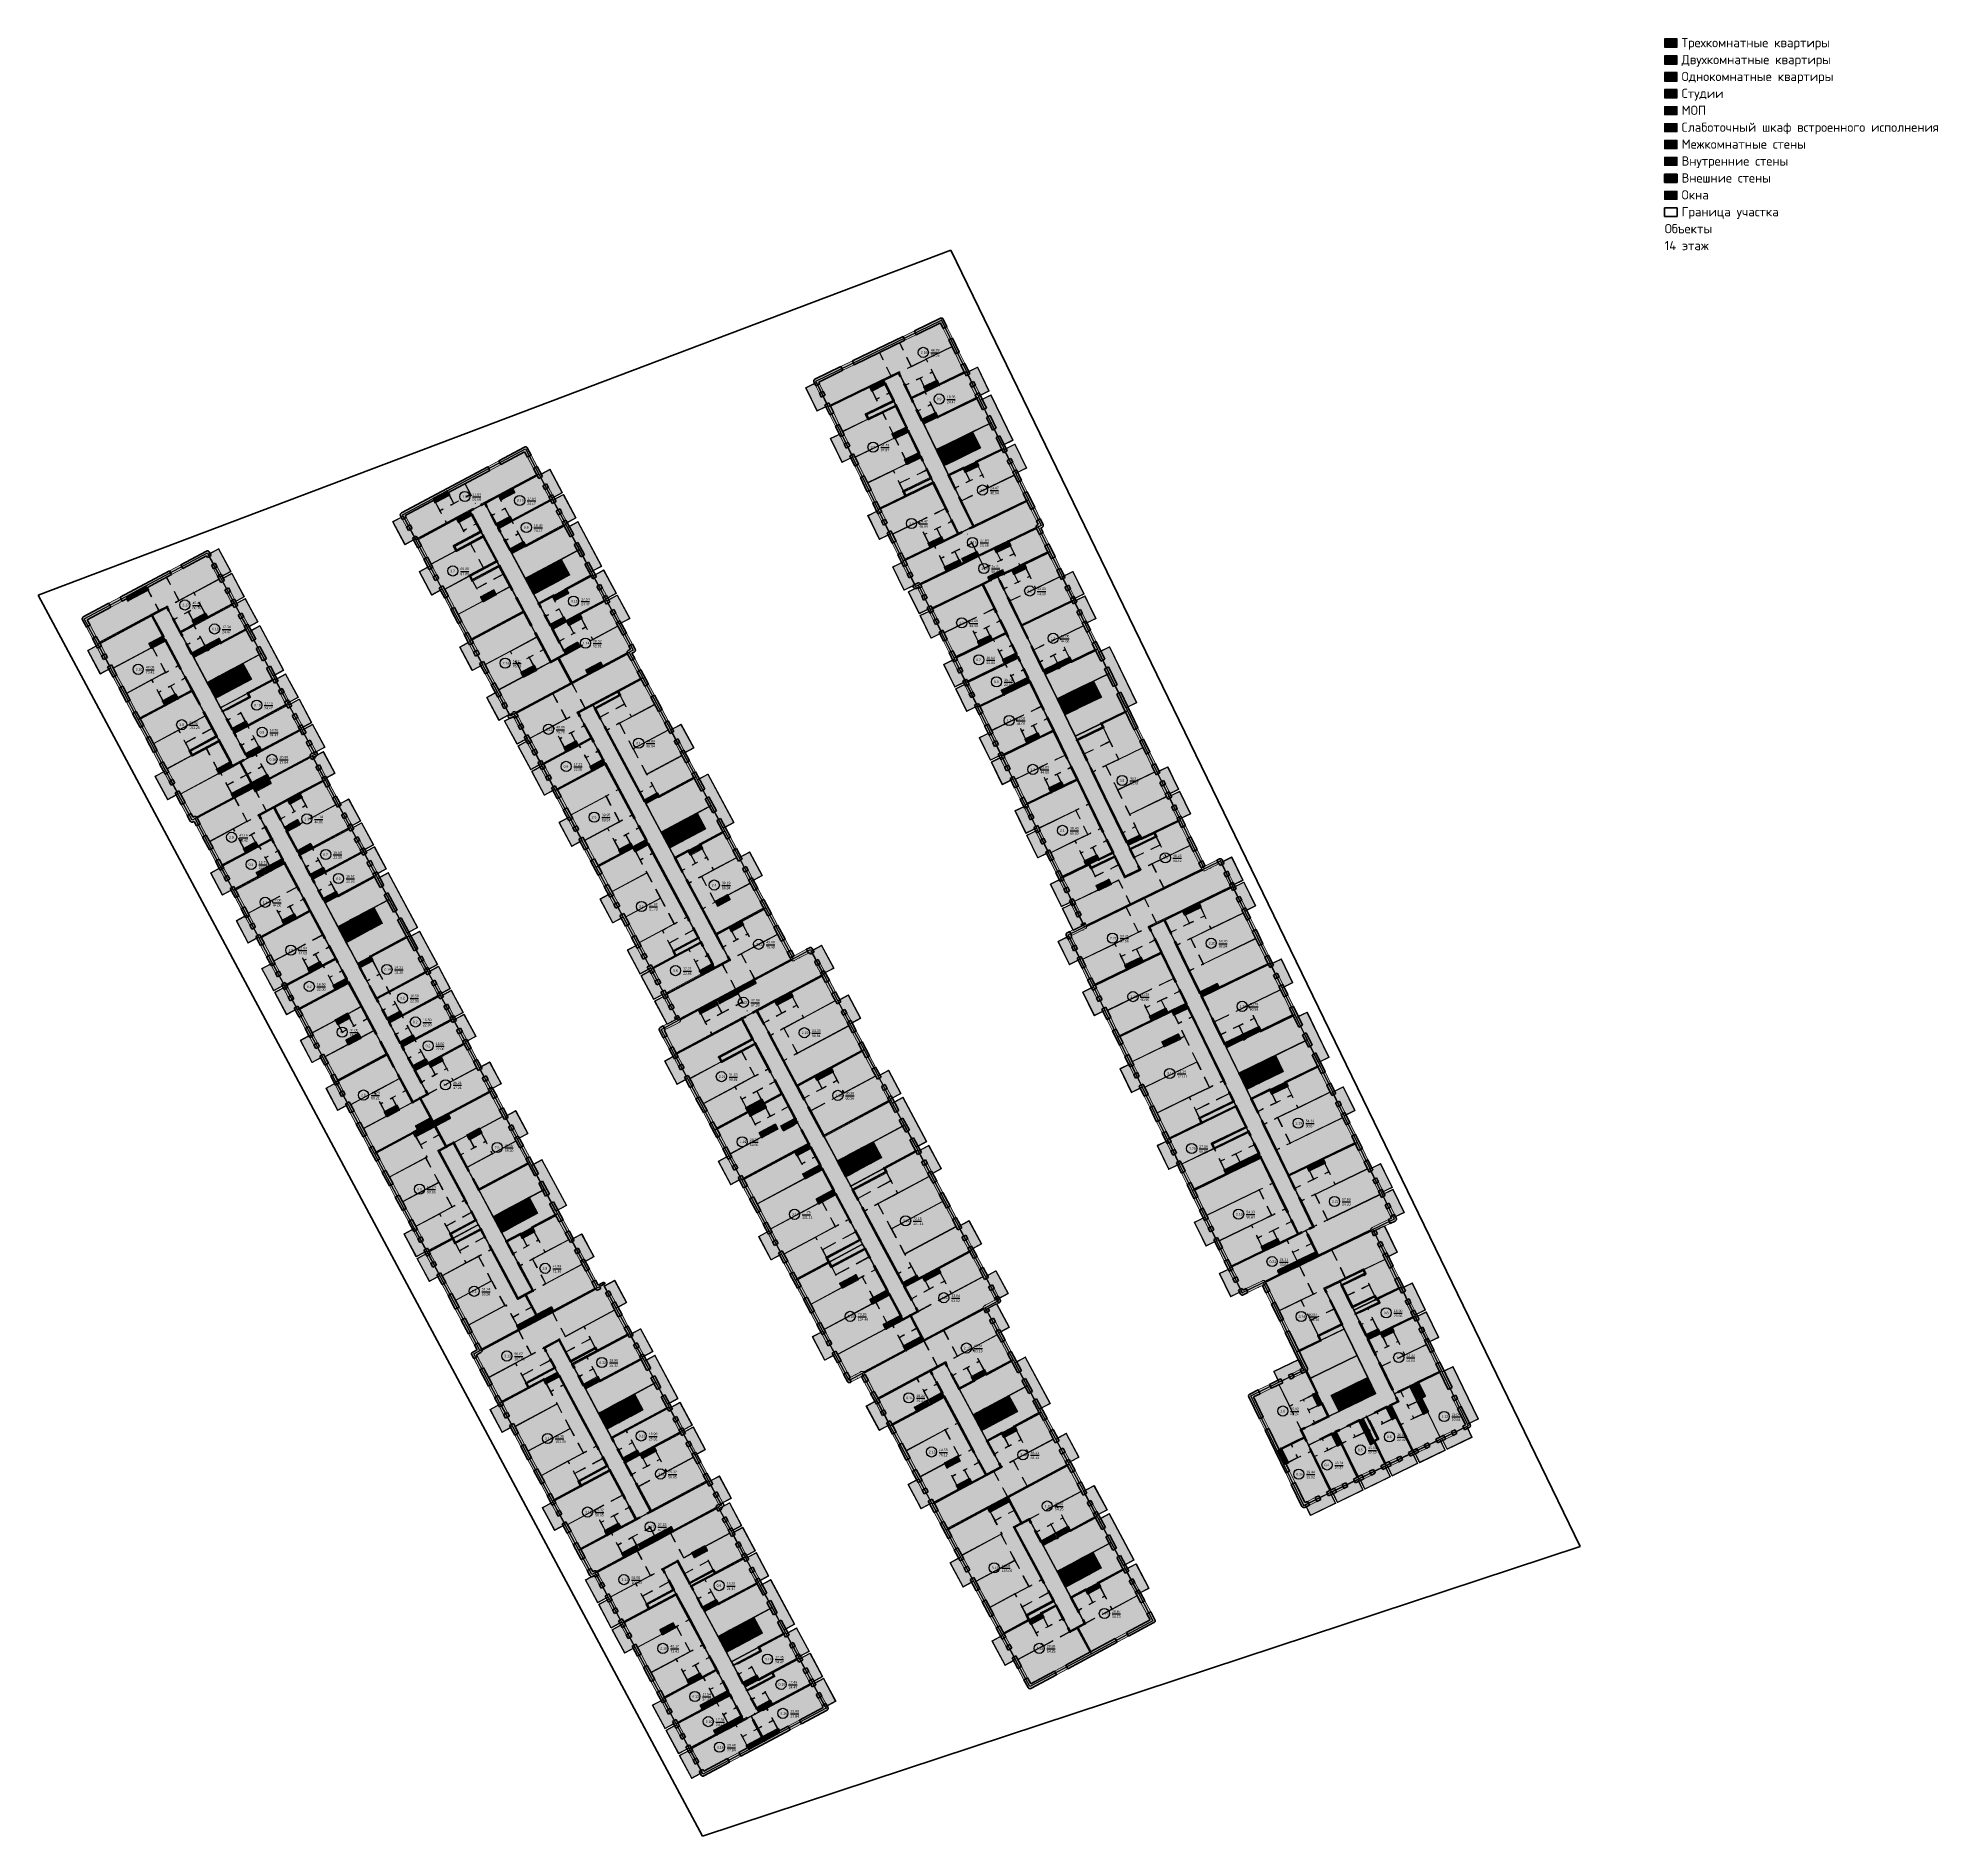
# Model space of a CAD drawing. Header units: millimetres. Extents: x 0 to 224629, y -187555 to 25097.
import ezdxf

# ---------------------------------------------------------------- set-up
doc = ezdxf.new("R2010")
doc.units = ezdxf.units.MM
doc.linetypes.add('Solid', pattern=[0])
for name, color, linetype, lineweight in [('Border', 7, 'Solid', 35), ('Inner Walls', 5, 'Solid', 0), ('Legend', 7, 'Solid', 0), ('One-Bedroom Apartment', 252, 'Solid', 25), ('Outer Walls', 254, 'Solid', 25), ('Room Objects', 47, 'Solid', 15), ('Room Walls', 47, 'Solid', 35), ('Service Area', 252, 'Solid', 25), ('Studio Apartment', 1, 'Solid', 35), ('Three-Bedroom Apartment', 151, 'Solid', 25), ('Two-Bedroom Apartment', 250, 'Solid', 25), ('Windows', 47, 'Solid', 9)]:
    doc.layers.add(name, color=color, linetype=linetype, lineweight=lineweight)
doc.styles.add('Dialog.plain', font='Dialog.plain')
doc.styles.add('isocpeur', font='isocpeur')

msp = doc.modelspace()

# ---------------------------------------------------------------- hatches: boundary and pattern name
at = {"layer": 'Inner Walls', "linetype": 'Solid', "lineweight": 35}
msp.add_hatch(color=47, dxfattribs=at).paths.add_polyline_path([(192308, 10000), (193808, 10000), (193808, 11000), (192308, 11000)], flags=0)
at = {"layer": 'Inner Walls', "linetype": 'Solid', "lineweight": 0}
h = msp.add_hatch(color=47, dxfattribs=at)
h.paths.add_polyline_path([(160777, -134952), (162208, -134258), (162208, -134258), (163125, -133813), (163125, -133813), (165680, -132573), (165768, -132753), (163303, -133949), (164027, -135443), (164031, -135451), (164032, -135453), (164037, -135471), (164037, -135473), (164038, -135491), (164038, -135493), (164036, -135512), (164036, -135513), (164031, -135531), (164030, -135533), (164021, -135549), (164020, -135551), (164009, -135566), (164008, -135567), (163994, -135579), (163992, -135580), (163984, -135585), (163612, -135804), (163620, -135807), (163622, -135807), (163638, -135817), (163640, -135818), (163655, -135831), (163656, -135833), (163668, -135848), (163669, -135850), (163674, -135859), (164381, -137316), (164385, -137325), (164385, -137327), (164390, -137346), (164391, -137348), (164392, -137368), (164392, -137370), (164389, -137389), (164389, -137391), (164382, -137409), (164381, -137411), (164371, -137428), (164370, -137430), (164357, -137444), (164356, -137446), (164340, -137457), (164339, -137458), (164330, -137463), (163880, -137681), (163871, -137685), (163869, -137686), (163850, -137691), (163848, -137691), (163829, -137692), (163827, -137692), (163807, -137690), (163805, -137689), (163787, -137683), (163785, -137682), (163768, -137672), (163767, -137671), (163752, -137658), (163751, -137656), (163739, -137641), (163738, -137639), (163733, -137631), (163026, -136173), (163022, -136164), (163021, -136162), (163016, -136143), (163016, -136141), (163015, -136122), (163015, -136120), (163018, -136100), (163018, -136098), (163025, -136080), (163025, -136078), (163029, -136071), (163022, -136070), (163020, -136070), (163001, -136063), (162999, -136063), (162982, -136053), (162981, -136052), (162966, -136038), (162965, -136037), (162953, -136021), (162952, -136020), (162947, -136011), (162205, -134482), (160865, -135132)], flags=0)
h.paths.add_polyline_path([(163123, -134036), (162385, -134394), (163088, -135843), (163453, -135666), (163811, -135455)], flags=0)
h.paths.add_polyline_path([(163245, -136167), (163874, -137462), (164162, -137323), (163533, -136027)], flags=0)
h.paths.add_polyline_path([(156314, -126670), (157051, -128190), (158356, -127557), (158365, -127554), (158367, -127553), (158386, -127548), (158388, -127548), (158407, -127546), (158409, -127547), (158429, -127549), (158431, -127550), (158449, -127556), (158451, -127557), (158468, -127567), (158469, -127568), (158484, -127581), (158485, -127582), (158497, -127598), (158498, -127600), (158503, -127608), (158678, -127968), (158709, -127953), (159982, -127335), (162537, -126095), (162624, -126275), (160159, -127471), (160334, -127831), (160338, -127840), (160338, -127842), (160343, -127861), (160344, -127863), (160345, -127883), (160345, -127885), (160342, -127904), (160342, -127906), (160335, -127925), (160334, -127926), (160325, -127943), (160323, -127945), (160310, -127959), (160309, -127961), (160293, -127973), (160292, -127974), (160283, -127978), (159028, -128587), (159019, -128591), (159017, -128592), (158998, -128597), (158996, -128597), (158977, -128598), (158975, -128598), (158955, -128596), (158953, -128595), (158935, -128589), (158933, -128588), (158916, -128578), (158915, -128577), (158900, -128564), (158899, -128562), (158887, -128547), (158886, -128545), (158881, -128536), (158706, -128177), (158675, -128192), (157361, -128829), (158235, -130629), (158055, -130716), (157138, -128827), (157128, -128789), (157133, -128750), (157153, -128717), (157184, -128693), (158498, -128056), (158362, -127777), (157049, -128414), (157007, -128424), (156965, -128416), (156930, -128390), (156915, -128368), (156134, -126757)], flags=0)
h.paths.add_polyline_path([(159979, -127559), (158886, -128089), (159022, -128368), (160115, -127838)], flags=0)
h.paths.add_polyline_path([(157975, -137424), (159406, -136729), (159443, -136720), (159482, -136725), (159516, -136745), (159539, -136776), (160177, -138089), (160455, -137954), (159818, -136640), (159808, -136603), (159814, -136564), (159833, -136530), (159864, -136507), (160674, -136114), (160502, -135759), (160682, -135671), (160898, -136117), (160907, -136154), (160902, -136193), (160882, -136227), (160851, -136250), (160042, -136643), (160679, -137957), (162596, -141906), (162416, -141993), (160543, -138134), (160183, -138309), (160174, -138312), (160172, -138313), (160153, -138318), (160151, -138318), (160132, -138319), (160130, -138319), (160110, -138317), (160108, -138316), (160090, -138310), (160088, -138309), (160071, -138299), (160069, -138298), (160055, -138285), (160053, -138283), (160042, -138268), (160041, -138266), (160036, -138258), (159403, -136953), (158062, -137604)], flags=0)
h.paths.add_polyline_path([(158320, -124140), (158276, -124162), (158238, -124172), (158199, -124166), (158166, -124147), (158142, -124115), (158007, -123837), (155434, -125086), (155396, -125096), (155357, -125090), (155324, -125071), (155300, -125039), (154043, -122448), (154033, -122411), (154038, -122372), (154058, -122338), (154089, -122315), (156797, -121000), (156657, -120713), (154043, -121981), (154038, -121984), (154036, -121985), (154035, -121987), (154034, -121989), (154034, -121990), (154034, -122000), (154025, -122036), (154003, -122067), (153972, -122087), (153935, -122095), (153898, -122088), (153875, -122074), (153054, -122472), (152244, -122865), (152419, -123225), (152239, -123312), (152020, -122862), (152011, -122825), (152016, -122786), (152036, -122752), (152067, -122729), (153866, -121855), (153889, -121849), (153894, -121845), (153908, -121831), (153916, -121825), (153917, -121824), (153926, -121818), (153942, -121808), (153952, -121803), (156650, -120493), (156659, -120489), (156661, -120489), (156680, -120484), (156682, -120483), (156702, -120482), (156704, -120482), (156723, -120485), (156725, -120486), (156744, -120492), (156745, -120493), (156762, -120503), (156764, -120504), (156779, -120517), (156780, -120518), (156792, -120534), (156793, -120536), (156797, -120544), (157016, -120994), (157020, -121003), (157020, -121005), (157025, -121024), (157026, -121026), (157027, -121045), (157027, -121047), (157024, -121067), (157024, -121069), (157017, -121087), (157016, -121089), (157006, -121106), (157005, -121107), (156992, -121122), (156991, -121123), (156975, -121135), (156973, -121136), (156965, -121141), (154266, -122451), (155436, -124862), (158000, -123617), (158009, -123614), (158011, -123613), (158030, -123608), (158032, -123608), (158052, -123606), (158054, -123607), (158073, -123609), (158075, -123610), (158093, -123616), (158095, -123617), (158112, -123627), (158114, -123628), (158128, -123641), (158130, -123642), (158142, -123658), (158143, -123660), (158147, -123668), (158278, -123938), (158323, -123916), (160878, -122677), (160965, -122857), (158500, -124053), (158675, -124413), (158679, -124422), (158680, -124423), (158684, -124442), (158685, -124444), (158686, -124464), (158686, -124466), (158683, -124485), (158683, -124487), (158676, -124506), (158675, -124508), (158666, -124524), (158664, -124526), (158651, -124541), (158650, -124542), (158634, -124554), (158633, -124555), (158624, -124560), (156289, -125693), (156241, -125594), (155699, -125857), (155692, -125829), (155697, -125790), (155717, -125757), (155748, -125733), (158456, -124419)], flags=0)
h.paths.add_polyline_path([(158671, -131528), (160241, -134763), (160061, -134850), (158709, -132065), (158491, -131616)], flags=0)
h.paths.add_polyline_path([(156938, -139661), (157307, -139482), (157344, -139472), (157383, -139477), (157417, -139497), (157440, -139528), (157499, -139650), (157509, -139687), (157504, -139726), (157484, -139760), (157453, -139783), (157084, -139962), (157614, -141055), (157893, -140920), (157871, -140875), (157862, -140837), (157867, -140799), (157887, -140765), (157918, -140742), (158286, -140562), (157038, -137989), (157028, -137952), (157034, -137913), (157053, -137879), (157076, -137862), (157340, -138404), (157438, -138356), (158506, -140556), (158510, -140565), (158510, -140567), (158515, -140586), (158516, -140588), (158517, -140608), (158517, -140609), (158514, -140629), (158514, -140631), (158507, -140649), (158506, -140651), (158496, -140668), (158495, -140670), (158482, -140684), (158481, -140686), (158465, -140697), (158464, -140698), (158455, -140703), (158095, -140878), (158117, -140923), (159357, -143478), (159177, -143565), (157981, -141100), (157621, -141275), (157612, -141279), (157610, -141279), (157591, -141284), (157589, -141284), (157569, -141286), (157567, -141286), (157548, -141283), (157546, -141282), (157528, -141276), (157526, -141275), (157509, -141265), (157507, -141264), (157493, -141251), (157491, -141250), (157480, -141234), (157478, -141232), (157474, -141224), (156865, -139969), (156861, -139960), (156860, -139958), (156855, -139939), (156855, -139937), (156854, -139917), (156854, -139915), (156857, -139896), (156857, -139894), (156860, -139885), (156851, -139881), (156849, -139881), (156832, -139871), (156831, -139870), (156816, -139857), (156815, -139855), (156803, -139840), (156802, -139838), (156797, -139829), (156164, -138525), (154824, -139175), (154736, -138995), (156167, -138301), (156204, -138291), (156243, -138297), (156277, -138316), (156300, -138347)], flags=0)
h.paths.add_polyline_path([(145036, -121917), (146710, -121104), (146536, -120744), (146532, -120735), (146531, -120733), (146526, -120715), (146526, -120713), (146525, -120693), (146525, -120691), (146527, -120672), (146528, -120670), (146534, -120651), (146535, -120649), (146545, -120633), (146546, -120631), (146559, -120616), (146561, -120615), (146576, -120603), (146578, -120602), (146586, -120597), (148611, -119615), (148620, -119611), (148622, -119611), (148641, -119606), (148642, -119605), (148662, -119604), (148664, -119604), (148683, -119607), (148685, -119607), (148704, -119614), (148706, -119615), (148723, -119625), (148724, -119626), (148739, -119639), (148740, -119640), (148752, -119656), (148753, -119657), (148758, -119666), (148932, -120026), (148947, -120019), (148959, -120013), (148785, -119653), (148781, -119644), (148780, -119642), (148775, -119623), (148775, -119621), (148774, -119602), (148774, -119600), (148777, -119580), (148777, -119578), (148783, -119560), (148784, -119558), (148794, -119541), (148795, -119539), (148808, -119525), (148810, -119524), (148825, -119512), (148827, -119511), (148836, -119506), (150995, -118458), (150013, -116435), (150193, -116347), (151218, -118461), (151218, -118461), (151397, -118830), (157579, -115830), (157579, -115835), (157587, -115883), (157604, -115929), (157647, -116019), (151395, -119053), (149137, -120149), (148989, -120221), (148930, -120249), (148930, -120249), (146887, -121241), (145142, -122087), (145098, -121997), (145073, -121956), (145040, -121920)], flags=0)
h.paths.add_polyline_path([(146890, -121017), (148752, -120113), (148617, -119835), (146755, -120738)], flags=0)
h.paths.add_polyline_path([(149139, -119925), (151217, -118917), (151082, -118638), (149004, -119647)], flags=0)
h.paths.add_polyline_path([(153699, -141232), (153978, -141097), (153340, -139784), (153331, -139746), (153336, -139707), (153356, -139674), (153387, -139650), (153837, -139432), (153924, -139612), (153564, -139786), (154201, -141100), (156118, -145049), (155938, -145137), (154065, -141277), (153705, -141452), (153696, -141456), (153694, -141456), (153675, -141461), (153674, -141462), (153654, -141463), (153652, -141463), (153633, -141460), (153631, -141460), (153612, -141453), (153610, -141452), (153593, -141442), (153592, -141441), (153577, -141428), (153576, -141427), (153564, -141411), (153563, -141410), (153558, -141401), (152925, -140096), (151586, -140746), (151498, -140567), (152928, -139873), (152966, -139863), (153004, -139868), (153038, -139888), (153062, -139919)], flags=0)
h.paths.add_polyline_path([(144817, -103437), (144599, -102987), (144779, -102900), (144997, -103349), (146466, -106376), (147891, -109313), (150019, -108280), (151858, -107388), (155673, -105537), (155760, -105716), (152036, -107524), (152210, -107884), (152214, -107893), (152215, -107895), (152220, -107914), (152220, -107915), (152221, -107935), (152221, -107937), (152218, -107956), (152218, -107958), (152212, -107977), (152211, -107979), (152201, -107996), (152200, -107997), (152187, -108012), (152185, -108013), (152170, -108025), (152168, -108026), (152159, -108031), (150337, -108915), (150328, -108919), (150327, -108919), (150308, -108924), (150306, -108925), (150286, -108926), (150284, -108926), (150265, -108923), (150263, -108923), (150244, -108916), (150243, -108915), (150226, -108905), (150224, -108904), (150209, -108891), (150208, -108890), (150196, -108874), (150195, -108872), (150190, -108864), (150016, -108504), (147978, -109493), (148748, -111080), (148568, -111167), (147755, -109490)], flags=0)
h.paths.add_polyline_path([(151856, -107611), (150196, -108417), (150331, -108695), (151991, -107890)], flags=0)
h.paths.add_polyline_path([(152855, -124124), (154248, -126994), (154258, -127032), (154252, -127071), (154233, -127104), (154202, -127128), (151494, -128442), (151716, -128901), (151726, -128939), (151721, -128977), (151701, -129011), (151670, -129035), (149115, -130274), (149028, -130095), (151493, -128898), (151274, -128448), (151271, -128439), (151270, -128438), (151265, -128419), (151265, -128417), (151263, -128397), (151264, -128395), (151266, -128376), (151267, -128374), (151273, -128355), (151274, -128354), (151284, -128337), (151285, -128335), (151298, -128320), (151299, -128319), (151315, -128307), (151317, -128306), (151325, -128301), (154024, -126992), (152675, -124212)], flags=0)
h.paths.add_polyline_path([(150320, -141805), (150500, -141718), (150501, -141718), (152879, -146621), (152879, -146621), (152699, -146708)], flags=0)
h.paths.add_polyline_path([(150040, -132525), (151289, -135099), (151299, -135137), (151294, -135175), (151274, -135209), (151243, -135233), (150874, -135412), (151405, -136504), (151773, -136326), (151811, -136316), (151850, -136321), (151884, -136341), (151907, -136372), (152647, -137897), (152657, -137935), (152652, -137974), (152632, -138007), (152601, -138031), (150712, -138947), (150625, -138767), (152424, -137894), (151771, -136549), (151411, -136724), (151402, -136728), (151400, -136728), (151381, -136733), (151379, -136734), (151360, -136735), (151358, -136735), (151338, -136732), (151337, -136732), (151318, -136725), (151316, -136724), (151299, -136714), (151298, -136713), (151283, -136700), (151282, -136699), (151270, -136683), (151269, -136682), (151264, -136673), (150655, -135418), (150651, -135409), (150650, -135407), (150645, -135388), (150645, -135386), (150644, -135367), (150644, -135365), (150647, -135345), (150647, -135343), (150654, -135325), (150654, -135323), (150664, -135306), (150666, -135305), (150679, -135290), (150680, -135289), (150696, -135277), (150697, -135276), (150706, -135271), (151066, -135096), (149870, -132631), (149960, -132588), (150001, -132562), (150037, -132529)], flags=0)
h.paths.add_polyline_path([(144162, -102087), (143348, -100410), (143338, -100372), (143344, -100334), (143363, -100300), (143395, -100276), (145612, -99200), (145650, -99190), (145689, -99196), (145722, -99215), (145746, -99246), (145925, -99615), (147584, -98810), (147406, -98441), (147396, -98403), (147401, -98365), (147421, -98331), (147452, -98307), (151267, -96456), (151354, -96636), (147629, -98444), (147804, -98804), (147808, -98813), (147808, -98814), (147813, -98833), (147814, -98835), (147815, -98855), (147815, -98857), (147812, -98876), (147812, -98878), (147805, -98897), (147804, -98898), (147795, -98915), (147793, -98917), (147780, -98932), (147779, -98933), (147763, -98945), (147762, -98946), (147753, -98950), (145931, -99835), (145922, -99838), (145920, -99839), (145901, -99844), (145899, -99844), (145880, -99846), (145878, -99845), (145858, -99843), (145857, -99842), (145838, -99836), (145836, -99835), (145819, -99825), (145818, -99824), (145803, -99811), (145802, -99810), (145790, -99794), (145789, -99792), (145784, -99784), (145610, -99424), (143572, -100413), (144342, -102000)], flags=0)
h.paths.add_polyline_path([(149223, -112517), (149005, -112067), (149185, -111980), (149403, -112430), (150872, -115455), (150881, -115493), (150876, -115532), (150856, -115565), (150825, -115589), (150367, -115812), (150279, -115632), (150648, -115453)], flags=0)
h.paths.add_polyline_path([(146929, -141895), (146785, -141965), (146697, -141785), (146931, -141671), (146931, -141671), (148820, -140755), (149621, -140366), (149229, -139556), (149220, -139518), (149225, -139479), (149245, -139446), (149276, -139422), (149726, -139204), (149813, -139384), (149453, -139558), (149845, -140368), (149845, -140368), (149845, -140369), (150063, -140818), (149883, -140906), (149709, -140546), (149117, -140833), (147109, -141807), (147851, -143337), (147855, -143346), (147855, -143348), (147860, -143367), (147861, -143369), (147862, -143388), (147862, -143390), (147859, -143410), (147859, -143412), (147852, -143430), (147851, -143432), (147841, -143449), (147840, -143450), (147827, -143465), (147826, -143466), (147810, -143478), (147809, -143479), (147800, -143484), (147575, -143593), (147488, -143413), (147631, -143344)], flags=0)
h.paths.add_polyline_path([(141067, -120103), (144792, -118296), (144617, -117936), (144613, -117927), (144612, -117925), (144607, -117906), (144607, -117904), (144606, -117885), (144606, -117883), (144609, -117863), (144609, -117861), (144616, -117843), (144616, -117841), (144626, -117824), (144628, -117822), (144641, -117808), (144642, -117806), (144658, -117795), (144659, -117794), (144668, -117789), (146490, -116905), (146499, -116901), (146501, -116900), (146520, -116895), (146521, -116895), (146541, -116894), (146543, -116894), (146562, -116897), (146564, -116897), (146583, -116904), (146585, -116904), (146602, -116914), (146603, -116915), (146618, -116928), (146619, -116930), (146631, -116946), (146632, -116947), (146637, -116956), (146811, -117316), (148849, -116327), (148079, -114740), (148259, -114652), (149029, -116240), (149380, -116069), (149467, -116249), (149026, -116463), (146809, -117539), (144969, -118432), (141154, -120283)], flags=0)
h.paths.add_polyline_path([(144972, -118208), (146631, -117403), (146496, -117124), (144837, -117929)], flags=0)
h.paths.add_polyline_path([(138942, -91330), (138724, -90880), (138904, -90793), (139122, -91242), (140324, -93720), (142259, -92782), (142268, -92778), (142269, -92777), (142288, -92772), (142290, -92772), (142310, -92771), (142312, -92771), (142331, -92774), (142333, -92774), (142352, -92780), (142354, -92781), (142370, -92791), (142372, -92792), (142387, -92805), (142388, -92807), (142400, -92822), (142401, -92824), (142406, -92833), (142580, -93193), (142585, -93190), (142410, -92830), (142406, -92821), (142406, -92820), (142401, -92801), (142400, -92799), (142399, -92779), (142399, -92777), (142402, -92758), (142402, -92756), (142409, -92737), (142410, -92736), (142420, -92719), (142421, -92717), (142434, -92702), (142435, -92701), (142451, -92689), (142452, -92688), (142461, -92683), (144283, -91799), (144292, -91796), (144294, -91795), (144313, -91790), (144315, -91790), (144334, -91788), (144336, -91789), (144356, -91791), (144357, -91792), (144376, -91798), (144378, -91799), (144395, -91809), (144396, -91810), (144411, -91823), (144412, -91824), (144424, -91840), (144425, -91842), (144430, -91850), (144604, -92210), (148329, -90403), (148416, -90583), (144602, -92434), (144564, -92444), (144525, -92438), (144492, -92419), (144468, -92388), (144289, -92019), (142630, -92824), (142808, -93193), (142818, -93231), (142813, -93269), (142793, -93303), (142762, -93327), (142578, -93416), (142540, -93426), (142501, -93421), (142468, -93401), (142444, -93370), (142265, -93001), (140322, -93944), (140278, -93954), (140242, -93947), (140210, -93927), (140188, -93898)], flags=0)
h.paths.add_polyline_path([(136661, -111023), (140385, -109216), (140211, -108856), (140207, -108847), (140206, -108845), (140201, -108826), (140201, -108824), (140200, -108804), (140200, -108802), (140202, -108783), (140203, -108781), (140209, -108763), (140210, -108761), (140220, -108744), (140221, -108742), (140234, -108728), (140236, -108726), (140251, -108714), (140253, -108713), (140262, -108709), (142083, -107825), (142092, -107821), (142094, -107820), (142113, -107815), (142115, -107815), (142135, -107814), (142137, -107814), (142156, -107816), (142158, -107817), (142177, -107823), (142178, -107824), (142195, -107834), (142197, -107835), (142211, -107848), (142213, -107850), (142225, -107865), (142226, -107867), (142230, -107876), (142405, -108235), (142410, -108233), (142235, -107873), (142231, -107864), (142230, -107863), (142225, -107844), (142225, -107842), (142224, -107822), (142224, -107820), (142227, -107801), (142227, -107799), (142234, -107780), (142234, -107778), (142244, -107762), (142245, -107760), (142258, -107745), (142260, -107744), (142276, -107732), (142277, -107731), (142286, -107726), (144220, -106788), (143673, -105659), (143852, -105572), (144444, -106790), (144454, -106828), (144448, -106867), (144429, -106900), (144397, -106924), (142454, -107867), (142589, -108146), (144533, -107203), (144570, -107193), (144609, -107198), (144643, -107218), (144666, -107249), (147822, -113753), (147642, -113840), (147424, -113390), (145955, -110363), (144530, -107427), (142587, -108370), (142402, -108459), (136748, -111203)], flags=0)
h.paths.add_polyline_path([(140565, -109128), (142225, -108323), (142090, -108044), (140430, -108849)], flags=0)
h.paths.add_polyline_path([(134536, -82250), (134317, -81800), (134497, -81712), (134716, -82162), (136184, -85189), (137387, -87667), (139321, -86728), (139330, -86724), (139332, -86724), (139351, -86719), (139353, -86718), (139372, -86717), (139374, -86717), (139394, -86720), (139396, -86721), (139414, -86727), (139416, -86728), (139433, -86738), (139435, -86739), (139449, -86752), (139450, -86753), (139462, -86769), (139463, -86771), (139468, -86779), (139643, -87139), (145392, -84349), (145479, -84529), (137697, -88306), (138467, -89893), (138287, -89980), (137473, -88303), (137463, -88265), (137469, -88227), (137488, -88193), (137519, -88169), (139463, -87226), (139327, -86948), (137384, -87890), (137346, -87900), (137308, -87895), (137274, -87875), (137251, -87844)], flags=0)
h.paths.add_polyline_path([(133723, -104970), (137448, -103162), (137229, -102712), (137226, -102703), (137225, -102701), (137220, -102682), (137220, -102680), (137219, -102661), (137219, -102659), (137221, -102640), (137222, -102638), (137228, -102619), (137229, -102617), (137239, -102600), (137240, -102599), (137253, -102584), (137254, -102583), (137270, -102571), (137272, -102570), (137280, -102565), (141239, -100644), (140735, -99606), (140915, -99519), (141463, -100647), (141472, -100685), (141467, -100723), (141447, -100757), (141416, -100781), (137449, -102706), (137628, -103075), (141595, -101149), (141633, -101140), (141672, -101145), (141705, -101165), (141729, -101196), (142931, -103674), (142941, -103711), (142936, -103750), (142916, -103784), (142885, -103807), (138917, -105733), (139101, -106110), (142974, -104231), (142979, -104228), (142981, -104226), (142982, -104225), (142983, -104223), (142983, -104221), (142984, -104212), (142993, -104176), (143014, -104145), (143046, -104124), (143082, -104117), (143119, -104123), (143151, -104143), (143174, -104173), (143416, -104672), (143236, -104760), (143066, -104409), (139107, -106330), (139098, -106334), (139096, -106334), (139077, -106339), (139075, -106340), (139056, -106341), (139054, -106341), (139034, -106338), (139033, -106337), (139014, -106331), (139012, -106330), (138995, -106320), (138994, -106319), (138979, -106306), (138978, -106305), (138966, -106289), (138965, -106287), (138960, -106279), (138698, -105739), (138694, -105730), (138694, -105728), (138689, -105709), (138688, -105707), (138687, -105688), (138687, -105686), (138690, -105666), (138690, -105664), (138697, -105646), (138698, -105644), (138708, -105627), (138709, -105626), (138722, -105611), (138723, -105610), (138739, -105598), (138741, -105597), (138749, -105592), (142708, -103671), (141593, -101373), (137625, -103298), (137625, -103298), (133810, -105149)], flags=0)
h.paths.add_polyline_path([(133111, -79313), (131492, -80099), (131666, -80459), (131486, -80547), (131268, -80097), (131258, -80059), (131263, -80020), (131283, -79987), (131314, -79963), (132214, -79526), (133113, -79089), (135331, -78013), (137170, -77120), (137170, -77120), (140985, -75269), (141073, -75449), (141073, -75449), (137348, -77257), (137523, -77617), (137527, -77626), (137527, -77628), (137532, -77647), (137532, -77649), (137534, -77668), (137534, -77670), (137531, -77690), (137530, -77691), (137524, -77710), (137523, -77712), (137513, -77729), (137512, -77730), (137499, -77745), (137498, -77746), (137482, -77758), (137480, -77759), (137472, -77764), (135650, -78648), (135641, -78652), (135639, -78653), (135620, -78658), (135618, -78658), (135599, -78659), (135597, -78659), (135577, -78656), (135575, -78656), (135557, -78649), (135555, -78649), (135538, -78639), (135537, -78638), (135522, -78625), (135521, -78623), (135509, -78607), (135508, -78606), (135503, -78597), (135328, -78237), (135101, -78348), (133291, -79226), (134061, -80813), (133881, -80900)], flags=0)
h.paths.add_polyline_path([(135508, -78150), (135644, -78429), (137303, -77623), (137168, -77344)], flags=0)
h.paths.add_polyline_path([(127848, -92863), (131573, -91055), (131398, -90695), (131394, -90686), (131394, -90684), (131389, -90665), (131388, -90663), (131387, -90644), (131387, -90642), (131390, -90623), (131390, -90621), (131397, -90602), (131398, -90600), (131407, -90583), (131409, -90582), (131422, -90567), (131423, -90566), (131439, -90554), (131440, -90553), (131449, -90548), (133271, -89664), (133280, -89660), (133282, -89660), (133301, -89655), (133303, -89654), (133322, -89653), (133324, -89653), (133344, -89656), (133345, -89656), (133364, -89663), (133366, -89664), (133383, -89674), (133384, -89675), (133399, -89688), (133400, -89689), (133412, -89705), (133413, -89707), (133418, -89715), (133592, -90075), (134047, -89855), (134047, -89855), (135630, -89086), (134860, -87499), (135040, -87412), (135854, -89089), (135864, -89127), (135858, -89165), (135839, -89199), (135807, -89222), (134224, -89991), (134359, -90269), (135943, -89501), (135981, -89491), (136019, -89497), (136053, -89517), (136076, -89548), (138791, -95142), (140260, -98169), (140478, -98619), (140298, -98706), (137143, -92203), (135940, -89725), (134366, -90489), (134357, -90493), (134355, -90493), (134336, -90498), (134334, -90499), (134314, -90500), (134312, -90500), (134293, -90497), (134291, -90497), (134273, -90490), (134271, -90489), (134254, -90480), (134252, -90478), (134238, -90465), (134236, -90464), (134224, -90448), (134223, -90447), (134219, -90438), (134044, -90078), (133590, -90299), (131750, -91191), (127935, -93042)], flags=0)
h.paths.add_polyline_path([(131753, -90968), (133412, -90162), (133277, -89884), (131618, -90689)], flags=0)
h.paths.add_polyline_path([(123903, -79819), (137587, -73179), (137630, -73269), (137656, -73311), (137689, -73347), (137693, -73349), (123971, -80008), (123971, -80003), (123963, -79955), (123946, -79909)], flags=0)
h.paths.add_polyline_path([(134749, -92687), (134750, -92686), (134769, -92681), (134771, -92681), (134791, -92680), (134793, -92680), (134812, -92683), (134814, -92683), (134833, -92690), (134835, -92690), (134851, -92700), (134853, -92702), (134868, -92715), (134869, -92716), (134881, -92732), (134882, -92733), (134887, -92742), (135105, -93192), (135109, -93201), (135109, -93203), (135114, -93222), (135115, -93223), (135116, -93243), (135116, -93245), (135113, -93264), (135113, -93266), (135106, -93285), (135105, -93287), (135095, -93304), (135094, -93305), (135081, -93320), (135080, -93321), (135064, -93333), (135063, -93334), (135054, -93339), (133232, -94223), (133223, -94227), (133221, -94227), (133202, -94232), (133200, -94233), (133181, -94234), (133179, -94234), (133159, -94231), (133157, -94231), (133139, -94224), (133137, -94223), (133120, -94213), (133119, -94212), (133104, -94199), (133103, -94198), (133091, -94182), (133090, -94180), (133085, -94172), (132867, -93722), (132863, -93713), (132862, -93711), (132857, -93692), (132857, -93690), (132856, -93671), (132856, -93669), (132859, -93649), (132859, -93647), (132865, -93629), (132866, -93627), (132876, -93610), (132877, -93609), (132890, -93594), (132892, -93593), (132907, -93581), (132909, -93580), (132918, -93575), (134740, -92691)], flags=0)
h.paths.add_polyline_path([(133086, -93716), (133226, -94004), (134885, -93198), (134746, -92910)], flags=0)
h.paths.add_polyline_path([(124554, -61222), (126174, -64560), (128753, -69875), (130231, -69158), (130240, -69154), (130242, -69154), (130261, -69149), (130263, -69148), (130282, -69147), (130284, -69147), (130304, -69150), (130306, -69150), (130324, -69157), (130326, -69158), (130343, -69168), (130345, -69169), (130359, -69182), (130361, -69183), (130372, -69199), (130373, -69200), (130378, -69209), (130509, -69479), (131935, -68787), (134785, -67404), (134872, -67584), (132112, -68923), (132287, -69283), (132291, -69292), (132291, -69294), (132296, -69313), (132297, -69315), (132298, -69335), (132298, -69336), (132295, -69356), (132295, -69358), (132288, -69376), (132287, -69378), (132277, -69395), (132276, -69397), (132263, -69411), (132262, -69413), (132246, -69424), (132245, -69425), (132236, -69430), (129242, -70883), (129722, -71871), (129542, -71958), (129018, -70880), (129008, -70842), (129014, -70803), (129034, -70770), (129065, -70746), (132067, -69289), (131932, -69011), (130506, -69703), (130469, -69712), (130430, -69707), (130396, -69687), (130373, -69656), (130237, -69378), (128751, -70099), (128713, -70109), (128674, -70103), (128640, -70084), (128617, -70053), (127395, -67534), (124593, -61760), (124374, -61310)], flags=0)
h.paths.add_polyline_path([(124911, -86809), (128635, -85002), (128461, -84642), (128457, -84633), (128456, -84631), (128451, -84612), (128451, -84610), (128450, -84590), (128450, -84588), (128452, -84569), (128453, -84567), (128459, -84549), (128460, -84547), (128470, -84530), (128471, -84528), (128484, -84514), (128486, -84512), (128501, -84501), (128503, -84500), (128511, -84495), (130333, -83611), (130342, -83607), (130344, -83606), (130363, -83601), (130365, -83601), (130385, -83600), (130387, -83600), (130406, -83603), (130408, -83603), (130426, -83609), (130428, -83610), (130445, -83620), (130447, -83621), (130461, -83634), (130463, -83636), (130475, -83651), (130476, -83653), (130480, -83662), (130655, -84022), (131343, -83688), (132693, -83033), (131923, -81446), (132103, -81359), (132916, -83035), (134603, -86512), (134423, -86599), (134205, -86149), (132780, -83213), (130652, -84245), (128812, -85138), (128812, -85138), (124998, -86989)], flags=0)
h.paths.add_polyline_path([(128815, -84914), (130475, -84109), (130340, -83830), (128680, -84635)], flags=0)
h.paths.add_polyline_path([(121101, -74045), (123860, -72705), (123686, -72346), (123682, -72336), (123681, -72335), (123676, -72316), (123676, -72314), (123675, -72294), (123675, -72292), (123677, -72273), (123678, -72271), (123684, -72252), (123685, -72251), (123695, -72234), (123696, -72232), (123709, -72217), (123711, -72216), (123726, -72204), (123728, -72203), (123737, -72199), (125124, -71525), (125133, -71521), (125135, -71521), (125154, -71516), (125156, -71515), (125176, -71514), (125178, -71514), (125197, -71517), (125199, -71517), (125217, -71524), (125219, -71525), (125236, -71535), (125238, -71536), (125252, -71549), (125254, -71550), (125265, -71566), (125267, -71567), (125271, -71576), (125446, -71936), (126953, -71205), (126250, -69757), (126430, -69670), (127177, -71207), (127186, -71245), (127181, -71284), (127161, -71317), (127130, -71341), (125443, -72160), (125405, -72169), (125367, -72164), (125333, -72144), (125310, -72113), (125131, -71745), (123905, -72339), (124040, -72618), (124232, -72525), (124270, -72515), (124309, -72520), (124342, -72540), (124366, -72571), (124545, -72939), (127266, -71620), (127303, -71610), (127342, -71615), (127376, -71635), (127399, -71666), (128534, -74004), (130153, -73218), (129978, -72858), (130158, -72771), (130377, -73221), (130386, -73258), (130381, -73297), (130361, -73331), (130330, -73354), (129431, -73792), (128531, -74227), (128493, -74237), (128454, -74232), (128421, -74212), (128397, -74181), (127263, -71843), (124551, -73159), (124542, -73163), (124541, -73164), (124522, -73169), (124520, -73169), (124500, -73170), (124498, -73170), (124479, -73167), (124477, -73167), (124458, -73160), (124456, -73160), (124440, -73150), (124438, -73149), (124423, -73136), (124422, -73134), (124410, -73119), (124409, -73117), (124404, -73108), (124230, -72748), (124038, -72842), (121188, -74224)], flags=0)
h.paths.add_polyline_path([(123192, -58872), (122759, -57982), (122749, -57944), (122755, -57905), (122775, -57872), (122806, -57848), (125808, -56391), (125629, -56022), (125619, -55984), (125625, -55946), (125644, -55912), (125676, -55888), (128525, -54506), (128613, -54686), (125853, -56025), (126027, -56385), (126031, -56394), (126032, -56395), (126037, -56414), (126037, -56416), (126038, -56436), (126038, -56438), (126036, -56457), (126035, -56459), (126029, -56478), (126028, -56480), (126018, -56496), (126017, -56498), (126004, -56513), (126002, -56514), (125987, -56526), (125985, -56527), (125977, -56532), (122983, -57984), (123371, -58785), (124118, -60323), (123938, -60410)], flags=0)
h.paths.add_polyline_path([(122981, -161156), (122037, -159393), (122026, -159356), (122030, -159317), (122048, -159283), (122078, -159258), (123827, -158322), (123865, -158310), (123904, -158314), (123938, -158332), (123963, -158363), (124156, -158724), (125436, -158039), (125242, -157678), (125231, -157640), (125235, -157601), (125253, -157567), (125283, -157542), (128250, -155954), (128344, -156131), (125466, -157671), (125655, -158024), (125659, -158033), (125660, -158035), (125665, -158054), (125666, -158055), (125668, -158075), (125668, -158077), (125666, -158096), (125665, -158098), (125660, -158117), (125659, -158119), (125650, -158136), (125648, -158138), (125636, -158153), (125635, -158154), (125620, -158167), (125618, -158168), (125609, -158173), (124171, -158943), (124162, -158947), (124161, -158948), (124142, -158953), (124140, -158954), (124120, -158956), (124118, -158956), (124099, -158954), (124097, -158953), (124078, -158948), (124076, -158947), (124059, -158938), (124057, -158937), (124042, -158924), (124041, -158923), (124028, -158908), (124027, -158906), (124022, -158898), (123834, -158545), (122261, -159387), (123157, -161061)], flags=0)
h.paths.add_polyline_path([(126534, -74408), (126536, -74407), (126555, -74402), (126557, -74402), (126576, -74401), (126578, -74401), (126598, -74404), (126600, -74404), (126618, -74410), (126620, -74411), (126637, -74421), (126639, -74422), (126653, -74435), (126655, -74437), (126666, -74452), (126667, -74454), (126672, -74463), (126891, -74912), (126894, -74921), (126895, -74923), (126900, -74942), (126900, -74944), (126901, -74964), (126901, -74966), (126899, -74985), (126898, -74987), (126892, -75006), (126891, -75007), (126881, -75024), (126880, -75026), (126867, -75041), (126865, -75042), (126850, -75054), (126848, -75055), (126840, -75059), (125452, -75733), (125443, -75737), (125441, -75738), (125422, -75742), (125420, -75743), (125401, -75744), (125399, -75744), (125379, -75741), (125377, -75741), (125359, -75734), (125357, -75734), (125340, -75724), (125339, -75722), (125324, -75709), (125323, -75708), (125311, -75692), (125310, -75691), (125305, -75682), (125087, -75232), (125083, -75223), (125082, -75221), (125077, -75202), (125077, -75201), (125076, -75181), (125076, -75179), (125079, -75160), (125079, -75158), (125085, -75139), (125086, -75137), (125096, -75120), (125097, -75119), (125110, -75104), (125112, -75103), (125127, -75091), (125129, -75090), (125138, -75085), (126525, -74412)], flags=0)
h.paths.add_polyline_path([(125306, -75226), (125446, -75514), (126671, -74919), (126532, -74631)], flags=0)
h.paths.add_polyline_path([(116897, -65383), (119657, -64043), (119482, -63684), (119479, -63675), (119478, -63673), (119473, -63654), (119473, -63652), (119471, -63632), (119472, -63630), (119474, -63611), (119475, -63609), (119481, -63590), (119482, -63589), (119492, -63572), (119493, -63570), (119506, -63556), (119507, -63554), (119523, -63542), (119525, -63541), (119533, -63537), (120921, -62863), (120930, -62859), (120932, -62859), (120951, -62854), (120953, -62853), (120972, -62852), (120974, -62852), (120994, -62855), (120996, -62856), (121014, -62862), (121016, -62863), (121033, -62873), (121034, -62874), (121049, -62887), (121050, -62888), (121062, -62904), (121063, -62906), (121068, -62914), (121243, -63274), (121958, -62927), (122750, -62543), (122047, -61095), (122227, -61008), (122973, -62545), (125775, -68320), (125994, -68770), (125814, -68857), (124194, -65520), (122837, -62723), (122709, -62785), (121240, -63498), (121240, -63498), (119834, -64180), (119834, -64180), (116985, -65563)], flags=0)
h.paths.add_polyline_path([(119837, -63956), (121063, -63361), (120927, -63083), (119702, -63677)], flags=0)
h.paths.add_polyline_path([(117549, -46786), (118902, -49574), (120354, -48870), (120363, -48866), (120365, -48865), (120384, -48860), (120385, -48860), (120405, -48859), (120407, -48859), (120426, -48862), (120428, -48862), (120447, -48868), (120449, -48869), (120449, -48869), (120449, -48869), (120449, -48867), (120456, -48849), (120456, -48847), (120466, -48830), (120468, -48829), (120481, -48814), (120482, -48813), (120498, -48801), (120499, -48800), (120508, -48795), (121896, -48122), (121905, -48118), (121906, -48117), (121925, -48112), (121927, -48112), (121947, -48111), (121949, -48111), (121968, -48113), (121970, -48114), (121989, -48120), (121990, -48121), (122007, -48131), (122009, -48132), (122024, -48145), (122025, -48147), (122037, -48162), (122038, -48164), (122042, -48173), (122217, -48532), (124977, -47193), (125064, -47373), (122214, -48756), (122177, -48766), (122138, -48761), (122104, -48741), (122081, -48710), (121902, -48341), (120677, -48935), (120855, -49305), (120865, -49342), (120860, -49381), (120840, -49415), (120809, -49438), (120673, -49504), (120635, -49514), (120596, -49509), (120563, -49489), (120539, -49458), (120360, -49089), (118899, -49798), (118856, -49808), (118819, -49801), (118788, -49781), (118766, -49752), (117587, -47323), (117369, -46873)], flags=0)
h.paths.add_polyline_path([(117967, -151365), (118622, -152590), (120132, -151782), (120141, -151777), (120143, -151777), (120161, -151771), (120163, -151770), (120183, -151769), (120185, -151769), (120204, -151770), (120206, -151771), (120225, -151777), (120227, -151777), (120235, -151782), (120236, -151773), (120236, -151771), (120242, -151752), (120242, -151750), (120252, -151733), (120253, -151731), (120265, -151716), (120267, -151715), (120282, -151702), (120283, -151701), (120292, -151696), (121730, -150926), (121739, -150922), (121741, -150921), (121759, -150915), (121761, -150915), (121781, -150913), (121783, -150913), (121802, -150915), (121804, -150915), (121823, -150921), (121825, -150922), (121842, -150931), (121844, -150932), (121859, -150945), (121860, -150946), (121873, -150961), (121874, -150963), (121879, -150971), (122068, -151324), (124946, -149783), (125040, -149959), (122074, -151547), (122036, -151559), (121998, -151555), (121963, -151537), (121938, -151506), (121745, -151145), (120465, -151830), (120659, -152191), (120670, -152229), (120666, -152267), (120648, -152302), (120618, -152327), (120476, -152403), (120438, -152414), (120400, -152410), (120365, -152392), (120340, -152362), (120147, -152001), (118628, -152813), (118591, -152825), (118552, -152821), (118518, -152802), (118493, -152772), (117790, -151460)], flags=0)
h.paths.add_polyline_path([(121866, -162887), (122055, -163240), (122849, -162816), (122849, -162816), (122849, -162816), (123642, -162390), (123453, -162037), (123629, -161943), (123865, -162384), (123876, -162421), (123873, -162460), (123854, -162494), (123824, -162519), (123031, -162945), (124518, -165722), (124341, -165816), (122855, -163039), (122061, -163464), (122024, -163475), (121985, -163471), (121951, -163453), (121926, -163423), (121690, -162981)], flags=0)
h.paths.add_polyline_path([(114785, -41549), (114567, -41099), (114747, -41011), (114965, -41461), (116322, -44259), (122175, -41419), (122262, -41599), (116410, -44438), (117112, -45886), (116932, -45974), (116186, -44436)], flags=0)
h.paths.add_polyline_path([(114095, -59608), (116855, -58269), (116680, -57909), (116676, -57900), (116676, -57898), (116671, -57879), (116670, -57877), (116669, -57858), (116669, -57856), (116672, -57836), (116672, -57834), (116679, -57816), (116680, -57814), (116690, -57797), (116691, -57796), (116704, -57781), (116705, -57780), (116721, -57768), (116723, -57767), (116731, -57762), (118119, -57089), (118128, -57085), (118130, -57084), (118149, -57079), (118151, -57079), (118170, -57078), (118172, -57078), (118191, -57081), (118193, -57081), (118212, -57087), (118214, -57088), (118231, -57098), (118232, -57099), (118247, -57112), (118248, -57114), (118260, -57129), (118261, -57131), (118266, -57140), (118440, -57500), (119947, -56768), (119245, -55320), (119425, -55233), (120171, -56771), (121572, -59658), (121790, -60108), (121610, -60195), (120035, -56948), (118438, -57723), (117032, -58405), (117032, -58405), (114182, -59788)], flags=0)
h.paths.add_polyline_path([(117035, -58182), (118260, -57587), (118125, -57308), (116899, -57903)], flags=0)
h.paths.add_polyline_path([(107536, -151163), (112255, -148637), (112255, -148637), (114589, -147387), (121642, -143612), (121690, -143700), (121737, -143788), (114772, -147516), (114965, -147878), (114989, -147922), (116329, -150426), (117123, -150001), (117160, -149990), (117199, -149993), (117233, -150012), (117258, -150042), (117495, -150484), (117318, -150578), (117129, -150224), (116336, -150649), (116336, -150649), (116336, -150649), (115543, -151075), (117147, -154071), (118799, -157157), (119035, -157598), (118858, -157692), (118622, -157252), (115319, -151081), (115308, -151044), (115312, -151005), (115330, -150971), (115360, -150946), (116153, -150520), (114836, -148060), (112599, -149258), (112590, -149262), (112588, -149263), (112570, -149269), (112568, -149269), (112548, -149271), (112546, -149271), (112527, -149269), (112525, -149269), (112506, -149263), (112504, -149262), (112487, -149253), (112485, -149252), (112470, -149239), (112469, -149238), (112456, -149223), (112455, -149221), (112450, -149213), (112261, -148860), (107631, -151339)], flags=0)
h.paths.add_polyline_path([(114742, -147884), (114596, -147611), (112438, -148766), (112584, -149039)], flags=0)
h.paths.add_polyline_path([(114144, -163506), (117022, -161965), (116786, -161524), (116782, -161515), (116781, -161513), (116776, -161494), (116775, -161492), (116773, -161473), (116773, -161471), (116775, -161451), (116776, -161450), (116781, -161431), (116782, -161429), (116791, -161412), (116792, -161410), (116805, -161395), (116806, -161393), (116821, -161381), (116823, -161380), (116831, -161375), (119939, -159711), (119330, -158574), (119507, -158480), (120163, -159705), (120174, -159742), (120170, -159781), (120152, -159816), (120122, -159840), (117005, -161509), (117246, -161958), (117246, -161960), (117439, -162320), (118718, -161635), (118525, -161274), (118514, -161236), (118517, -161197), (118536, -161163), (118566, -161138), (120315, -160202), (120352, -160190), (120391, -160194), (120426, -160213), (120450, -160243), (121394, -162005), (121218, -162100), (120321, -160425), (118749, -161267), (118937, -161620), (118942, -161629), (118942, -161631), (118948, -161649), (118948, -161651), (118950, -161671), (118950, -161673), (118948, -161692), (118948, -161694), (118942, -161713), (118942, -161715), (118932, -161732), (118931, -161734), (118919, -161749), (118918, -161750), (118902, -161763), (118901, -161764), (118892, -161769), (117454, -162539), (117445, -162543), (117444, -162544), (117425, -162550), (117423, -162550), (117403, -162552), (117401, -162552), (117382, -162550), (117380, -162550), (117361, -162544), (117359, -162543), (117342, -162534), (117341, -162533), (117325, -162520), (117324, -162519), (117312, -162504), (117310, -162502), (117305, -162494), (117116, -162141), (114238, -163682)], flags=0)
h.paths.add_polyline_path([(105689, -42284), (111631, -39401), (112432, -39012), (112301, -38742), (112297, -38733), (112296, -38731), (112291, -38713), (112291, -38711), (112290, -38691), (112290, -38689), (112292, -38670), (112293, -38668), (112299, -38649), (112300, -38647), (112310, -38630), (112311, -38629), (112324, -38614), (112326, -38613), (112341, -38601), (112343, -38600), (112352, -38595), (113964, -37813), (113973, -37809), (113975, -37808), (113994, -37803), (113996, -37803), (114016, -37802), (114018, -37802), (114037, -37804), (114039, -37805), (114058, -37811), (114059, -37812), (114076, -37822), (114078, -37823), (114092, -37836), (114094, -37838), (114106, -37853), (114107, -37855), (114111, -37864), (114242, -38134), (115117, -37709), (116523, -37027), (119372, -35644), (119460, -35824), (116700, -37163), (116875, -37523), (116879, -37532), (116879, -37534), (116884, -37553), (116884, -37555), (116886, -37574), (116886, -37576), (116883, -37596), (116882, -37598), (116876, -37616), (116875, -37618), (116865, -37635), (116864, -37636), (116851, -37651), (116850, -37652), (116834, -37664), (116832, -37665), (116824, -37670), (115436, -38343), (115427, -38347), (115425, -38348), (115406, -38353), (115404, -38353), (115385, -38354), (115383, -38354), (115363, -38352), (115361, -38351), (115343, -38345), (115341, -38344), (115324, -38334), (115323, -38333), (115308, -38320), (115307, -38318), (115295, -38303), (115294, -38301), (115289, -38292), (115115, -37933), (114240, -38357), (114240, -38357), (113967, -38489), (113880, -38309), (114062, -38221), (113971, -38032), (112520, -38736), (112610, -38921), (112613, -38926), (112614, -38928), (112616, -38929), (112617, -38930), (112620, -38930), (112627, -38930), (112664, -38939), (112695, -38960), (112716, -38992), (112723, -39029), (112717, -39066), (112697, -39098), (112667, -39120), (111808, -39537), (113384, -42784), (113204, -42872), (112986, -42422), (111628, -39624), (105776, -42464)], flags=0)
h.paths.add_polyline_path([(116520, -37251), (115294, -37845), (115430, -38124), (116655, -37530)], flags=0)
h.paths.add_polyline_path([(111293, -53834), (114053, -52494), (113878, -52134), (113874, -52125), (113873, -52124), (113869, -52105), (113868, -52103), (113867, -52083), (113867, -52081), (113870, -52062), (113870, -52060), (113877, -52041), (113878, -52040), (113887, -52023), (113889, -52021), (113902, -52006), (113903, -52005), (113919, -51993), (113920, -51992), (113929, -51987), (115317, -51314), (115326, -51310), (115327, -51310), (115346, -51305), (115348, -51304), (115368, -51303), (115370, -51303), (115389, -51306), (115391, -51306), (115410, -51313), (115412, -51314), (115412, -51314), (115412, -51314), (115412, -51312), (115419, -51293), (115419, -51291), (115429, -51274), (115430, -51273), (115443, -51258), (115445, -51257), (115460, -51245), (115462, -51244), (115471, -51239), (116923, -50535), (116443, -49546), (116623, -49458), (117146, -50537), (117156, -50575), (117151, -50614), (117131, -50647), (117100, -50671), (115639, -51380), (115774, -51659), (117235, -50950), (117273, -50940), (117312, -50945), (117345, -50965), (117369, -50996), (118770, -53884), (118988, -54333), (118808, -54421), (117233, -51174), (115772, -51882), (114230, -52631), (114230, -52631), (111380, -54013)], flags=0)
h.paths.add_polyline_path([(114233, -52407), (115458, -51812), (115323, -51534), (114098, -52128)], flags=0)
h.paths.add_polyline_path([(113070, -142642), (112126, -140879), (112115, -140842), (112119, -140803), (112137, -140769), (112167, -140744), (113916, -139808), (113954, -139796), (113993, -139800), (114027, -139818), (114052, -139848), (114245, -140210), (115525, -139525), (115331, -139164), (115320, -139126), (115324, -139087), (115342, -139053), (115372, -139028), (118339, -137440), (118433, -137616), (115555, -139157), (115743, -139510), (115748, -139519), (115748, -139521), (115754, -139539), (115754, -139541), (115756, -139561), (115756, -139563), (115755, -139582), (115754, -139584), (115748, -139603), (115748, -139605), (115738, -139622), (115737, -139624), (115725, -139639), (115724, -139640), (115708, -139653), (115707, -139654), (115698, -139659), (114260, -140429), (114251, -140433), (114249, -140434), (114231, -140439), (114229, -140440), (114209, -140442), (114207, -140442), (114188, -140440), (114186, -140439), (114167, -140434), (114165, -140433), (114148, -140424), (114146, -140423), (114131, -140410), (114130, -140409), (114117, -140394), (114116, -140392), (114111, -140384), (113923, -140031), (112350, -140873), (113246, -142547)], flags=0)
h.paths.add_polyline_path([(104268, -39406), (107319, -37926), (107145, -37566), (107141, -37557), (107140, -37555), (107135, -37536), (107135, -37534), (107134, -37515), (107134, -37513), (107136, -37493), (107137, -37491), (107143, -37473), (107144, -37471), (107154, -37454), (107155, -37453), (107168, -37438), (107170, -37437), (107185, -37425), (107187, -37424), (107196, -37419), (108866, -36609), (108875, -36605), (108876, -36604), (108895, -36599), (108897, -36599), (108917, -36598), (108919, -36598), (108938, -36600), (108940, -36601), (108959, -36607), (108961, -36608), (108977, -36618), (108979, -36619), (108994, -36632), (108995, -36634), (109007, -36649), (109008, -36651), (109013, -36660), (109187, -37019), (109400, -36916), (109225, -36556), (109221, -36547), (109221, -36546), (109216, -36527), (109215, -36525), (109214, -36505), (109214, -36503), (109217, -36484), (109217, -36482), (109224, -36463), (109225, -36461), (109235, -36445), (109236, -36443), (109249, -36428), (109250, -36427), (109266, -36415), (109267, -36414), (109276, -36409), (110907, -35618), (110916, -35614), (110918, -35614), (110937, -35609), (110939, -35608), (110958, -35607), (110960, -35607), (110979, -35610), (110981, -35610), (111000, -35617), (111002, -35618), (111019, -35628), (111020, -35629), (111035, -35642), (111036, -35643), (111048, -35659), (111049, -35660), (111054, -35669), (111228, -36029), (113064, -35138), (114672, -34358), (114672, -34358), (117991, -32747), (117990, -32752), (117998, -32801), (118015, -32847), (118059, -32937), (114849, -34494), (115024, -34854), (115028, -34863), (115028, -34865), (115033, -34884), (115034, -34886), (115035, -34905), (115035, -34907), (115032, -34927), (115031, -34929), (115025, -34947), (115024, -34949), (115014, -34966), (115013, -34967), (115000, -34982), (114999, -34983), (114983, -34995), (114981, -34996), (114973, -35001), (113383, -35773), (113374, -35776), (113372, -35777), (113353, -35782), (113351, -35782), (113331, -35784), (113329, -35783), (113310, -35781), (113308, -35780), (113290, -35774), (113288, -35773), (113271, -35763), (113269, -35762), (113255, -35749), (113253, -35748), (113242, -35732), (113240, -35730), (113236, -35722), (113061, -35362), (111167, -36281), (111167, -36281), (109577, -37053), (109492, -37094), (109185, -37243), (109185, -37243), (107497, -38062), (104375, -39577), (104331, -39487), (104305, -39445), (104272, -39409)], flags=0)
h.paths.add_polyline_path([(107499, -37838), (109007, -37107), (108872, -36828), (107364, -37559)], flags=0)
h.paths.add_polyline_path([(109580, -36829), (111048, -36116), (111046, -36112), (110913, -35838), (109445, -36550)], flags=0)
h.paths.add_polyline_path([(114669, -34582), (113241, -35274), (113376, -35553), (114804, -34861)], flags=0)
h.paths.add_polyline_path([(108998, -29164), (110646, -32560), (116853, -29548), (116941, -29728), (110643, -32784), (110643, -32784), (110184, -33007), (110097, -32827), (110466, -32648), (109036, -29701), (108818, -29251)], flags=0)
h.paths.add_polyline_path([(109892, -50946), (114193, -48859), (114019, -48499), (114015, -48490), (114014, -48488), (114009, -48469), (114009, -48467), (114008, -48448), (114008, -48446), (114011, -48426), (114011, -48424), (114017, -48406), (114018, -48404), (114028, -48387), (114029, -48386), (114042, -48371), (114044, -48370), (114059, -48358), (114061, -48357), (114070, -48352), (115521, -47647), (115042, -46658), (115222, -46571), (115745, -47650), (115755, -47688), (115750, -47727), (115730, -47760), (115699, -47784), (114238, -48493), (114373, -48772), (115834, -48063), (115872, -48053), (115911, -48058), (115944, -48078), (115968, -48109), (116186, -48559), (116006, -48646), (115831, -48286), (114371, -48995), (114371, -48995), (109979, -51126)], flags=0)
h.paths.add_polyline_path([(115129, -131445), (112163, -133033), (112125, -133045), (112087, -133041), (112052, -133022), (112027, -132992), (111834, -132631), (110555, -133315), (110748, -133677), (110751, -133684), (110760, -133720), (110754, -133757), (110736, -133789), (110707, -133813), (108958, -134749), (108921, -134760), (108882, -134756), (108847, -134738), (108823, -134708), (107879, -132946), (108055, -132851), (108952, -134525), (110524, -133683), (110336, -133331), (110331, -133322), (110331, -133320), (110325, -133301), (110324, -133299), (110323, -133280), (110323, -133278), (110324, -133258), (110325, -133257), (110331, -133238), (110331, -133236), (110341, -133219), (110342, -133217), (110354, -133202), (110355, -133201), (110371, -133188), (110372, -133187), (110381, -133182), (111819, -132412), (111828, -132408), (111829, -132407), (111848, -132401), (111850, -132401), (111870, -132399), (111872, -132399), (111891, -132401), (111893, -132401), (111912, -132407), (111914, -132408), (111931, -132417), (111932, -132418), (111948, -132431), (111949, -132432), (111961, -132447), (111963, -132449), (111968, -132457), (112156, -132810), (115035, -131269)], flags=0)
h.paths.add_polyline_path([(108491, -48059), (111250, -46720), (111076, -46360), (111072, -46351), (111071, -46349), (111066, -46330), (111066, -46328), (111065, -46309), (111065, -46307), (111068, -46287), (111068, -46285), (111075, -46267), (111075, -46265), (111085, -46248), (111086, -46246), (111099, -46232), (111101, -46230), (111116, -46219), (111118, -46218), (111127, -46213), (112514, -45540), (112523, -45536), (112525, -45535), (112544, -45530), (112546, -45530), (112566, -45529), (112568, -45529), (112587, -45531), (112589, -45532), (112608, -45538), (112609, -45539), (112626, -45549), (112628, -45550), (112642, -45563), (112644, -45565), (112656, -45580), (112657, -45582), (112661, -45590), (112836, -45950), (114343, -45219), (113640, -43771), (113820, -43684), (114567, -45222), (114785, -45672), (114605, -45759), (114430, -45399), (112833, -46174), (111428, -46856), (108578, -48239)], flags=0)
h.paths.add_polyline_path([(111431, -46632), (112656, -46038), (112521, -45759), (111296, -46353)], flags=0)
h.paths.add_polyline_path([(114130, -40199), (113604, -39116), (113784, -39028), (114310, -40112)], flags=0)
h.paths.add_polyline_path([(107562, -26665), (107553, -26627), (107558, -26588), (107578, -26555), (107609, -26531), (109393, -25665), (109431, -25655), (109470, -25661), (109504, -25680), (109527, -25711), (109706, -26080), (111011, -25447), (110833, -25078), (110823, -25028), (110831, -24994), (110851, -24965), (110879, -24944), (113906, -23475), (113994, -23655), (111056, -25081), (111231, -25440), (111235, -25449), (111235, -25451), (111240, -25470), (111241, -25472), (111242, -25492), (111242, -25494), (111239, -25513), (111239, -25515), (111232, -25534), (111231, -25535), (111222, -25552), (111220, -25554), (111207, -25568), (111206, -25570), (111190, -25582), (111189, -25583), (111180, -25587), (109712, -26300), (109703, -26303), (109702, -26304), (109683, -26309), (109681, -26309), (109661, -26310), (109659, -26310), (109640, -26308), (109638, -26307), (109619, -26301), (109617, -26300), (109601, -26290), (109599, -26289), (109584, -26276), (109583, -26275), (109571, -26259), (109570, -26257), (109565, -26249), (109391, -25889), (107786, -26667), (108561, -28264), (108381, -28352)], flags=0)
h.paths.add_polyline_path([(105885, -148077), (108763, -146536), (108574, -146184), (108570, -146175), (108570, -146173), (108564, -146154), (108563, -146152), (108562, -146133), (108562, -146131), (108563, -146111), (108564, -146109), (108569, -146091), (108570, -146089), (108579, -146072), (108581, -146070), (108593, -146055), (108594, -146053), (108609, -146041), (108611, -146040), (108620, -146035), (110058, -145265), (110066, -145261), (110068, -145260), (110087, -145254), (110089, -145254), (110108, -145252), (110110, -145252), (110130, -145254), (110132, -145254), (110151, -145260), (110152, -145260), (110170, -145270), (110171, -145271), (110187, -145283), (110188, -145285), (110200, -145300), (110201, -145301), (110206, -145310), (110395, -145662), (111967, -144820), (111071, -143146), (111247, -143051), (112144, -144726), (113730, -143876), (113542, -143523), (113718, -143429), (113954, -143870), (113965, -143907), (113962, -143946), (113943, -143980), (113913, -144005), (113032, -144478), (112150, -144950), (108946, -146665), (105979, -148253)], flags=0)
h.paths.add_polyline_path([(108939, -146441), (110219, -145756), (110073, -145484), (108794, -146169)], flags=0)
h.paths.add_polyline_path([(97606, -132659), (102465, -130058), (102277, -129705), (102272, -129696), (102272, -129694), (102266, -129676), (102266, -129674), (102264, -129654), (102264, -129652), (102266, -129633), (102266, -129631), (102272, -129612), (102272, -129610), (102282, -129593), (102283, -129591), (102295, -129576), (102296, -129575), (102312, -129562), (102313, -129561), (102322, -129556), (104349, -128471), (103097, -126131), (102343, -126534), (102335, -126544), (102333, -126546), (102318, -126558), (102316, -126559), (102308, -126564), (100324, -127626), (100316, -127630), (100314, -127631), (100295, -127637), (100293, -127637), (100274, -127639), (100272, -127639), (100252, -127637), (100250, -127637), (100231, -127631), (100230, -127630), (100212, -127621), (100211, -127620), (100196, -127608), (100194, -127606), (100182, -127591), (100181, -127589), (100176, -127581), (99939, -127139), (99935, -127130), (99934, -127129), (99928, -127110), (99928, -127108), (99926, -127088), (99926, -127086), (99928, -127067), (99928, -127065), (99934, -127046), (99935, -127044), (99944, -127027), (99945, -127026), (99958, -127010), (99959, -127009), (99974, -126997), (99976, -126995), (99984, -126990), (101879, -125976), (100632, -123645), (98736, -124660), (98728, -124664), (98726, -124665), (98707, -124671), (98705, -124671), (98686, -124673), (98684, -124673), (98664, -124671), (98662, -124671), (98643, -124665), (98642, -124664), (98624, -124655), (98623, -124654), (98608, -124642), (98606, -124640), (98594, -124625), (98593, -124623), (98588, -124615), (98352, -124174), (98347, -124165), (98347, -124164), (98341, -124145), (98341, -124143), (98339, -124123), (98339, -124121), (98341, -124102), (98341, -124100), (98347, -124081), (98347, -124079), (98357, -124062), (98358, -124060), (98370, -124045), (98371, -124044), (98387, -124031), (98388, -124030), (98397, -124025), (100292, -123011), (98756, -120142), (98933, -120047), (99169, -120488), (100516, -123004), (100527, -123042), (100523, -123081), (100505, -123115), (100475, -123140), (98571, -124159), (98721, -124441), (100626, -123422), (100663, -123411), (100702, -123414), (100736, -123433), (100761, -123463), (102103, -125970), (102114, -126007), (102111, -126046), (102092, -126080), (102062, -126105), (100158, -127124), (100309, -127407), (102186, -126402), (102189, -126397), (102218, -126374), (103090, -125907), (103090, -125907), (103090, -125907), (103883, -125482), (103695, -125129), (103871, -125034), (104107, -125475), (104118, -125513), (104115, -125551), (104096, -125586), (104066, -125611), (103273, -126036), (104573, -128464), (104766, -128826), (111750, -125087), (111750, -125092), (111760, -125140), (111778, -125186), (111826, -125274), (104773, -129049), (102648, -130187), (102648, -130187), (97720, -132825), (97672, -132737), (97645, -132696), (97611, -132662)], flags=0)
h.paths.add_polyline_path([(102642, -129963), (104590, -128920), (104444, -128647), (102496, -129690)], flags=0)
h.paths.add_polyline_path([(104527, -20180), (104489, -20189), (104450, -20184), (104416, -20164), (104393, -20133), (103797, -18905), (103977, -18818), (104529, -19956), (106070, -19208), (106079, -19204), (106081, -19204), (106100, -19199), (106102, -19199), (106121, -19197), (106123, -19197), (106143, -19200), (106144, -19201), (106163, -19207), (106165, -19208), (106182, -19218), (106183, -19219), (106198, -19232), (106199, -19233), (106211, -19249), (106212, -19251), (106217, -19259), (106391, -19619), (110960, -17402), (111047, -17582), (106389, -19843), (106351, -19853), (106312, -19847), (106279, -19828), (106255, -19796), (106076, -19428)], flags=0)
h.paths.add_polyline_path([(100929, -138820), (103807, -137279), (103618, -136926), (103614, -136918), (103613, -136916), (103608, -136897), (103607, -136895), (103605, -136876), (103605, -136874), (103607, -136854), (103608, -136852), (103613, -136833), (103614, -136832), (103623, -136814), (103624, -136813), (103637, -136798), (103638, -136796), (103653, -136784), (103655, -136783), (103663, -136778), (105102, -136008), (105111, -136004), (105112, -136003), (105131, -135997), (105133, -135997), (105153, -135995), (105155, -135995), (105174, -135997), (105176, -135997), (105195, -136003), (105197, -136004), (105205, -136008), (105205, -135999), (105206, -135997), (105212, -135978), (105212, -135976), (105221, -135959), (105223, -135957), (105235, -135942), (105236, -135941), (105252, -135928), (105253, -135927), (105262, -135922), (106771, -135114), (106116, -133889), (106292, -133795), (106995, -135108), (107006, -135145), (107003, -135184), (106984, -135218), (106954, -135243), (105435, -136056), (105582, -136329), (107100, -135516), (107138, -135505), (107176, -135509), (107211, -135527), (107236, -135557), (108888, -138643), (110775, -142170), (110599, -142264), (110363, -141823), (107107, -135740), (105588, -136553), (105588, -136553), (105446, -136629), (105446, -136629), (103990, -137408), (103990, -137408), (101023, -138996)], flags=0)
h.paths.add_polyline_path([(103984, -137185), (105263, -136500), (105117, -136227), (103837, -136911)], flags=0)
h.paths.add_polyline_path([(97580, -113706), (97344, -113266), (97520, -113171), (97756, -113612), (100932, -119544), (102279, -122060), (103822, -121235), (103831, -121230), (103832, -121230), (103851, -121224), (103853, -121223), (103873, -121222), (103875, -121222), (103894, -121223), (103896, -121224), (103915, -121230), (103917, -121230), (103934, -121240), (103936, -121241), (103951, -121253), (103952, -121254), (103965, -121270), (103966, -121271), (103971, -121280), (104112, -121544), (104558, -121306), (106361, -120341), (110098, -118339), (110193, -118516), (106543, -120470), (106732, -120822), (106736, -120831), (106737, -120833), (106742, -120852), (106743, -120854), (106745, -120873), (106745, -120875), (106743, -120895), (106743, -120897), (106737, -120915), (106736, -120917), (106727, -120934), (106726, -120936), (106713, -120951), (106712, -120953), (106697, -120965), (106695, -120966), (106687, -120971), (104901, -121927), (104892, -121931), (104891, -121932), (104872, -121937), (104870, -121938), (104850, -121940), (104849, -121940), (104829, -121938), (104827, -121937), (104808, -121932), (104807, -121931), (104789, -121922), (104788, -121921), (104772, -121908), (104771, -121907), (104759, -121892), (104758, -121890), (104752, -121882), (104564, -121529), (104118, -121768), (102567, -122598), (103399, -124153), (103223, -124247), (102343, -122604), (102332, -122567), (102336, -122528), (102354, -122494), (102384, -122469), (103936, -121638), (103837, -121454), (102285, -122284), (102248, -122295), (102209, -122292), (102175, -122273), (102150, -122243), (99168, -116672)], flags=0)
h.paths.add_polyline_path([(106367, -120564), (104740, -121435), (104886, -121708), (106513, -120837)], flags=0)
h.paths.add_polyline_path([(103142, -17556), (102324, -15870), (102504, -15782), (103278, -17378), (104883, -16600), (104709, -16240), (104705, -16231), (104704, -16229), (104699, -16210), (104699, -16208), (104698, -16188), (104698, -16187), (104700, -16167), (104701, -16165), (104707, -16147), (104708, -16145), (104718, -16128), (104719, -16126), (104732, -16112), (104734, -16110), (104749, -16099), (104751, -16098), (104759, -16093), (106227, -15381), (106236, -15377), (106238, -15376), (106257, -15371), (106259, -15371), (106278, -15370), (106280, -15370), (106300, -15372), (106302, -15373), (106320, -15379), (106322, -15380), (106339, -15390), (106340, -15391), (106355, -15404), (106356, -15406), (106368, -15421), (106369, -15423), (106374, -15432), (106549, -15791), (109486, -14366), (109573, -14546), (106546, -16015), (106546, -16015), (105060, -16736), (103366, -17558), (103540, -17918), (103360, -18006)], flags=0)
h.paths.add_polyline_path([(105063, -16512), (106369, -15879), (106233, -15600), (104928, -16233)], flags=0)
h.paths.add_polyline_path([(102459, -36533), (105396, -35108), (105222, -34748), (105218, -34739), (105217, -34737), (105212, -34718), (105212, -34716), (105211, -34697), (105211, -34695), (105213, -34675), (105214, -34673), (105220, -34655), (105221, -34653), (105231, -34636), (105232, -34635), (105245, -34620), (105247, -34619), (105262, -34607), (105264, -34606), (105273, -34601), (106740, -33889), (106749, -33885), (106751, -33884), (106770, -33879), (106772, -33879), (106791, -33878), (106793, -33878), (106813, -33880), (106815, -33881), (106833, -33887), (106835, -33888), (106852, -33898), (106853, -33899), (106868, -33912), (106869, -33914), (106881, -33929), (106882, -33931), (106887, -33940), (107062, -34299), (107320, -34174), (108666, -33521), (107891, -31924), (108071, -31837), (108846, -33433), (109197, -33263), (109285, -33443), (108844, -33657), (107059, -34523), (105574, -35244), (102546, -36713)], flags=0)
h.paths.add_polyline_path([(105576, -35020), (106882, -34387), (106746, -34108), (105441, -34742)], flags=0)
h.paths.add_polyline_path([(107154, -143530), (107153, -143528), (107147, -143509), (107147, -143507), (107145, -143488), (107145, -143486), (107147, -143466), (107147, -143465), (107153, -143446), (107154, -143444), (107163, -143427), (107164, -143425), (107177, -143410), (107178, -143409), (107193, -143396), (107195, -143395), (107203, -143390), (108641, -142620), (108650, -142616), (108652, -142615), (108671, -142609), (108673, -142609), (108692, -142607), (108694, -142607), (108714, -142609), (108716, -142609), (108734, -142615), (108736, -142616), (108753, -142625), (108755, -142626), (108770, -142639), (108772, -142640), (108784, -142655), (108785, -142657), (108790, -142665), (109026, -143106), (109030, -143115), (109031, -143117), (109037, -143135), (109037, -143137), (109039, -143157), (109039, -143159), (109037, -143178), (109037, -143180), (109031, -143199), (109031, -143201), (109021, -143218), (109020, -143220), (109008, -143235), (109006, -143236), (108991, -143249), (108990, -143250), (108981, -143255), (107543, -144025), (107534, -144029), (107533, -144030), (107514, -144036), (107512, -144036), (107492, -144038), (107490, -144038), (107471, -144036), (107469, -144036), (107450, -144030), (107448, -144029), (107431, -144020), (107429, -144019), (107414, -144006), (107413, -144005), (107400, -143990), (107399, -143988), (107394, -143980), (107158, -143539)], flags=0)
h.paths.add_polyline_path([(107377, -143524), (107528, -143806), (108807, -143121), (108656, -142839)], flags=0)
h.paths.add_polyline_path([(99512, -30460), (102449, -29035), (102231, -28585), (102227, -28576), (102226, -28574), (102221, -28555), (102221, -28553), (102220, -28534), (102220, -28532), (102223, -28512), (102223, -28511), (102230, -28492), (102230, -28490), (102240, -28473), (102241, -28472), (102254, -28457), (102256, -28456), (102272, -28444), (102273, -28443), (102282, -28438), (105453, -26899), (104945, -25851), (105124, -25764), (105677, -26902), (105687, -26940), (105681, -26978), (105662, -27012), (105630, -27036), (102450, -28579), (102629, -28948), (105809, -27404), (105847, -27395), (105886, -27400), (105919, -27420), (105943, -27451), (107635, -30937), (107455, -31024), (107237, -30574), (105807, -27628), (102626, -29171), (99599, -30640)], flags=0)
h.paths.add_polyline_path([(99277, -135734), (105448, -132431), (106330, -131959), (107212, -131488), (107250, -131476), (107288, -131480), (107323, -131499), (107348, -131529), (107584, -131970), (107407, -132064), (107218, -131711), (105631, -132561), (105820, -132913), (105644, -133008), (105455, -132655), (99372, -135911), (99372, -135911), (99372, -135911)], flags=0)
h.paths.add_polyline_path([(93618, -18315), (98321, -16033), (101715, -14386), (101753, -14376), (101791, -14381), (101825, -14401), (101849, -14432), (102067, -14883), (101887, -14970), (101712, -14609), (100903, -15002), (98499, -16169), (98634, -16448), (100139, -15719), (100177, -15709), (100215, -15714), (100249, -15734), (100272, -15765), (101256, -17793), (101266, -17830), (101261, -17869), (101241, -17903), (101210, -17926), (98030, -19470), (98213, -19847), (101299, -18350), (101305, -18347), (101306, -18345), (101307, -18344), (101308, -18342), (101308, -18340), (101309, -18331), (101318, -18295), (101339, -18264), (101371, -18243), (101408, -18236), (101444, -18243), (101476, -18262), (101499, -18292), (101523, -18342), (102773, -20919), (102783, -20957), (102778, -20995), (102758, -21029), (102727, -21053), (101178, -21805), (101317, -22092), (102867, -21341), (102911, -21331), (102947, -21337), (102978, -21357), (103001, -21387), (104247, -23955), (104257, -23993), (104251, -24032), (104232, -24066), (104201, -24089), (102651, -24841), (102790, -25128), (104340, -24377), (104378, -24367), (104417, -24372), (104450, -24392), (104474, -24423), (104688, -24864), (104508, -24951), (104338, -24601), (102797, -25348), (102788, -25352), (102786, -25353), (102767, -25358), (102765, -25358), (102746, -25359), (102744, -25359), (102724, -25356), (102722, -25356), (102704, -25350), (102702, -25349), (102685, -25339), (102684, -25338), (102669, -25325), (102668, -25323), (102656, -25308), (102655, -25306), (102650, -25297), (102432, -24847), (102428, -24838), (102427, -24837), (102422, -24818), (102422, -24816), (102421, -24796), (102421, -24794), (102424, -24775), (102424, -24773), (102430, -24754), (102431, -24753), (102441, -24736), (102442, -24734), (102455, -24719), (102457, -24718), (102472, -24706), (102474, -24705), (102483, -24700), (104023, -23953), (102864, -21564), (101324, -22312), (101315, -22316), (101313, -22316), (101294, -22321), (101292, -22322), (101272, -22323), (101270, -22323), (101251, -22320), (101249, -22320), (101230, -22313), (101229, -22312), (101212, -22302), (101210, -22301), (101195, -22288), (101194, -22287), (101182, -22271), (101181, -22270), (101177, -22261), (100958, -21811), (100954, -21802), (100954, -21800), (100949, -21781), (100948, -21779), (100947, -21760), (100947, -21758), (100950, -21738), (100951, -21736), (100957, -21718), (100958, -21716), (100968, -21699), (100969, -21698), (100982, -21683), (100983, -21682), (100999, -21670), (101001, -21669), (101009, -21664), (102550, -20916), (101391, -18528), (98219, -20067), (98210, -20071), (98208, -20071), (98189, -20076), (98187, -20077), (98168, -20078), (98166, -20078), (98147, -20075), (98145, -20075), (98126, -20068), (98124, -20067), (98107, -20057), (98106, -20056), (98091, -20043), (98090, -20042), (98078, -20026), (98077, -20025), (98072, -20016), (97810, -19476), (97807, -19467), (97806, -19465), (97801, -19446), (97801, -19444), (97799, -19425), (97800, -19423), (97802, -19403), (97803, -19401), (97809, -19383), (97810, -19381), (97820, -19364), (97821, -19363), (97834, -19348), (97835, -19347), (97851, -19335), (97853, -19334), (97861, -19329), (101033, -17790), (100136, -15942), (98641, -16668), (98632, -16672), (98630, -16672), (98611, -16677), (98609, -16678), (98589, -16679), (98587, -16679), (98568, -16676), (98566, -16676), (98547, -16669), (98546, -16668), (98529, -16658), (98527, -16657), (98512, -16644), (98511, -16643), (98499, -16627), (98498, -16626), (98494, -16617), (98319, -16257), (93705, -18495), (93705, -18495)], flags=0)
h.paths.add_polyline_path([(96872, -112384), (96233, -111190), (96221, -111153), (96225, -111114), (96244, -111079), (96274, -111055), (100161, -108973), (99968, -108612), (99957, -108574), (99961, -108536), (99979, -108501), (100009, -108476), (103747, -106475), (103842, -106652), (100192, -108606), (100381, -108958), (100385, -108967), (100385, -108969), (100391, -108988), (100392, -108990), (100393, -109009), (100393, -109011), (100392, -109031), (100391, -109033), (100386, -109051), (100385, -109053), (100376, -109070), (100374, -109072), (100362, -109087), (100361, -109089), (100345, -109101), (100344, -109102), (100335, -109107), (96456, -111184), (97048, -112290)], flags=0)
h.paths.add_polyline_path([(91169, -101307), (91405, -101748), (92946, -104626), (100572, -100543), (100666, -100720), (92952, -104849), (92905, -104861), (92869, -104855), (92839, -104836), (92816, -104808), (90993, -101401)], flags=0)
h.paths.add_polyline_path([(89731, -121611), (93381, -119657), (93145, -119216), (93141, -119207), (93140, -119205), (93135, -119186), (93134, -119185), (93132, -119165), (93132, -119163), (93134, -119144), (93134, -119142), (93140, -119123), (93141, -119121), (93150, -119104), (93151, -119102), (93164, -119087), (93165, -119086), (93180, -119073), (93182, -119072), (93190, -119067), (97069, -116990), (96525, -115973), (96701, -115878), (97293, -116984), (97304, -117021), (97300, -117060), (97282, -117095), (97252, -117120), (93365, -119201), (93605, -119650), (93605, -119651), (93605, -119651), (93845, -120100), (97733, -118019), (97771, -118007), (97809, -118011), (97844, -118030), (97869, -118060), (98461, -119166), (98284, -119260), (97740, -118242), (93860, -120319), (93852, -120323), (93850, -120324), (93831, -120330), (93829, -120330), (93810, -120332), (93808, -120332), (93788, -120330), (93786, -120330), (93767, -120324), (93766, -120323), (93748, -120314), (93747, -120313), (93731, -120300), (93730, -120299), (93718, -120284), (93717, -120282), (93712, -120274), (93476, -119833), (89826, -121787)], flags=0)
h.paths.add_polyline_path([(86465, -92944), (86229, -92503), (86406, -92409), (86642, -92850), (88229, -95816), (89770, -98694), (91855, -97578), (93658, -96612), (97396, -94611), (97490, -94788), (93841, -96742), (94029, -97094), (94034, -97103), (94034, -97105), (94040, -97124), (94040, -97126), (94042, -97145), (94042, -97147), (94040, -97166), (94040, -97168), (94034, -97187), (94034, -97189), (94024, -97206), (94023, -97208), (94011, -97223), (94009, -97224), (93994, -97237), (93993, -97238), (93984, -97243), (92199, -98199), (92190, -98203), (92188, -98204), (92170, -98209), (92168, -98210), (92148, -98212), (92146, -98212), (92127, -98210), (92125, -98209), (92106, -98204), (92104, -98203), (92087, -98194), (92085, -98193), (92070, -98180), (92069, -98179), (92056, -98164), (92055, -98162), (92050, -98154), (91861, -97801), (91767, -97851), (89864, -98870), (90697, -100425), (90521, -100520), (89641, -98876)], flags=0)
h.paths.add_polyline_path([(93664, -96836), (92038, -97707), (92184, -97980), (93811, -97109)], flags=0)
h.paths.add_polyline_path([(94776, -122261), (94775, -122259), (94770, -122241), (94769, -122239), (94767, -122219), (94767, -122217), (94769, -122198), (94769, -122196), (94775, -122177), (94776, -122175), (94785, -122158), (94786, -122156), (94799, -122141), (94800, -122140), (94815, -122127), (94817, -122126), (94825, -122121), (96611, -121165), (96619, -121161), (96621, -121161), (96640, -121155), (96642, -121154), (96661, -121153), (96663, -121153), (96683, -121154), (96685, -121155), (96704, -121160), (96705, -121161), (96723, -121170), (96724, -121172), (96739, -121184), (96741, -121185), (96753, -121200), (96754, -121202), (96759, -121211), (96995, -121651), (97000, -121660), (97000, -121662), (97006, -121681), (97006, -121683), (97008, -121702), (97008, -121704), (97006, -121724), (97006, -121726), (97000, -121744), (97000, -121746), (96990, -121763), (96989, -121765), (96977, -121780), (96976, -121782), (96960, -121794), (96959, -121795), (96950, -121800), (95165, -122756), (95156, -122760), (95154, -122761), (95136, -122767), (95134, -122767), (95114, -122769), (95112, -122769), (95093, -122767), (95091, -122767), (95072, -122761), (95070, -122760), (95053, -122751), (95051, -122750), (95036, -122737), (95035, -122736), (95022, -122721), (95021, -122719), (95016, -122711), (94780, -122270)], flags=0)
h.paths.add_polyline_path([(94999, -122255), (95150, -122537), (96777, -121666), (96626, -121385)], flags=0)
h.paths.add_polyline_path([(83380, -109747), (89454, -106495), (91006, -105664), (90173, -104109), (90350, -104014), (91230, -105658), (91241, -105695), (91237, -105734), (91219, -105768), (91189, -105793), (89637, -106624), (89783, -106897), (91335, -106067), (91372, -106055), (91411, -106059), (91446, -106077), (91470, -106107), (92577, -108174), (92588, -108212), (92584, -108250), (92566, -108285), (92536, -108310), (90632, -109329), (90782, -109610), (92687, -108592), (92724, -108580), (92763, -108584), (92797, -108603), (92822, -108633), (94164, -111140), (94176, -111178), (94172, -111216), (94154, -111251), (94124, -111276), (92219, -112295), (92370, -112577), (94275, -111558), (94312, -111546), (94351, -111550), (94385, -111569), (94410, -111599), (95993, -114556), (96229, -114997), (96053, -115091), (94281, -111781), (92385, -112796), (92376, -112800), (92375, -112801), (92356, -112807), (92354, -112807), (92334, -112809), (92332, -112809), (92313, -112807), (92311, -112807), (92292, -112801), (92290, -112800), (92273, -112791), (92272, -112790), (92256, -112777), (92255, -112776), (92243, -112761), (92241, -112759), (92236, -112751), (92000, -112310), (91996, -112301), (91995, -112299), (91990, -112281), (91989, -112279), (91987, -112259), (91987, -112257), (91989, -112238), (91990, -112236), (91995, -112217), (91996, -112215), (92005, -112198), (92006, -112196), (92019, -112181), (92020, -112180), (92035, -112167), (92037, -112166), (92045, -112161), (93941, -111147), (92693, -108815), (90797, -109830), (90789, -109834), (90787, -109835), (90768, -109841), (90766, -109841), (90747, -109843), (90745, -109843), (90725, -109841), (90723, -109841), (90704, -109835), (90703, -109834), (90685, -109825), (90684, -109824), (90669, -109811), (90667, -109810), (90655, -109795), (90654, -109793), (90649, -109785), (90413, -109344), (90408, -109335), (90408, -109333), (90402, -109315), (90402, -109313), (90400, -109293), (90400, -109291), (90402, -109272), (90402, -109270), (90408, -109251), (90408, -109249), (90418, -109232), (90419, -109230), (90431, -109215), (90432, -109214), (90448, -109201), (90449, -109200), (90458, -109195), (92353, -108180), (91341, -106290), (89798, -107116), (89789, -107120), (89788, -107121), (89769, -107127), (89767, -107127), (89747, -107129), (89745, -107129), (89726, -107127), (89724, -107127), (89705, -107121), (89703, -107120), (89686, -107111), (89685, -107110), (89669, -107097), (89668, -107096), (89656, -107081), (89654, -107079), (89649, -107071), (89461, -106718), (83474, -109923)], flags=0)
h.paths.add_polyline_path([(84918, -89843), (85338, -89618), (87092, -88679), (87092, -88679), (88895, -87714), (88895, -87714), (92633, -85713), (92633, -85713), (92727, -85890), (89077, -87843), (89266, -88196), (89270, -88205), (89271, -88207), (89277, -88226), (89277, -88227), (89279, -88247), (89279, -88249), (89277, -88268), (89277, -88270), (89271, -88289), (89270, -88291), (89261, -88308), (89260, -88310), (89247, -88325), (89246, -88326), (89231, -88339), (89229, -88340), (89221, -88345), (87436, -89301), (87427, -89305), (87425, -89306), (87406, -89311), (87404, -89312), (87385, -89314), (87383, -89314), (87363, -89312), (87361, -89311), (87343, -89306), (87341, -89305), (87323, -89296), (87322, -89295), (87307, -89282), (87305, -89281), (87293, -89266), (87292, -89264), (87287, -89256), (87098, -88903), (85520, -89748), (85101, -89972), (85934, -91527), (85757, -91622), (84925, -90066), (84563, -90260), (84469, -90083)], flags=0)
h.paths.add_polyline_path([(88901, -87938), (87274, -88809), (87421, -89082), (89047, -88211)], flags=0)
h.paths.add_polyline_path([(85574, -172569), (86652, -171992), (86506, -171719), (84987, -172531), (84950, -172542), (84911, -172539), (84877, -172520), (84852, -172490), (84208, -171287), (84384, -171193), (84981, -172308), (86491, -171500), (86500, -171495), (86501, -171495), (86520, -171489), (86522, -171489), (86542, -171487), (86544, -171487), (86563, -171489), (86565, -171489), (86584, -171495), (86586, -171495), (86603, -171505), (86605, -171506), (86620, -171518), (86621, -171520), (86633, -171535), (86635, -171536), (86640, -171545), (86828, -171897), (91305, -169501), (91399, -169677), (86835, -172121), (85669, -172745)], flags=0)
h.paths.add_polyline_path([(80204, -103814), (83854, -101861), (83666, -101508), (83661, -101499), (83661, -101497), (83655, -101478), (83655, -101477), (83653, -101457), (83653, -101455), (83655, -101436), (83655, -101434), (83661, -101415), (83661, -101413), (83671, -101396), (83672, -101394), (83684, -101379), (83685, -101378), (83701, -101365), (83702, -101364), (83711, -101359), (85496, -100403), (85505, -100399), (85507, -100398), (85525, -100393), (85527, -100392), (85547, -100390), (85549, -100390), (85568, -100392), (85570, -100393), (85589, -100398), (85591, -100399), (85608, -100408), (85610, -100409), (85625, -100422), (85626, -100423), (85639, -100438), (85640, -100440), (85645, -100448), (85834, -100801), (86832, -100267), (87830, -99732), (86998, -98177), (87174, -98082), (88054, -99726), (89642, -102692), (89668, -102740), (89679, -102776), (89676, -102813), (89660, -102847), (89632, -102872), (89597, -102886), (89559, -102885), (89525, -102871), (89517, -102866), (89515, -102865), (89513, -102865), (89512, -102865), (89509, -102865), (89504, -102868), (88045, -103649), (88195, -103930), (89747, -103100), (89784, -103089), (89823, -103093), (89858, -103111), (89876, -103134), (89344, -103418), (89396, -103515), (88211, -104150), (88202, -104154), (88200, -104155), (88181, -104161), (88179, -104161), (88160, -104163), (88158, -104163), (88138, -104161), (88136, -104161), (88117, -104155), (88116, -104154), (88098, -104145), (88097, -104144), (88082, -104131), (88080, -104130), (88068, -104115), (88067, -104113), (88062, -104105), (87826, -103664), (87821, -103655), (87821, -103653), (87815, -103635), (87815, -103633), (87813, -103613), (87813, -103611), (87815, -103592), (87815, -103590), (87821, -103571), (87821, -103569), (87831, -103552), (87832, -103550), (87844, -103535), (87846, -103534), (87861, -103521), (87862, -103520), (87871, -103515), (89414, -102689), (87925, -99908), (86926, -100443), (85928, -100977), (86117, -101330), (86121, -101339), (86122, -101341), (86127, -101359), (86128, -101361), (86130, -101381), (86130, -101383), (86128, -101402), (86127, -101404), (86122, -101423), (86121, -101425), (86112, -101442), (86111, -101444), (86098, -101459), (86097, -101460), (86082, -101473), (86080, -101474), (86072, -101479), (84286, -102435), (84278, -102439), (84276, -102440), (84257, -102445), (84255, -102446), (84236, -102448), (84234, -102448), (84214, -102446), (84212, -102445), (84193, -102440), (84192, -102439), (84174, -102430), (84173, -102429), (84157, -102416), (84156, -102415), (84144, -102400), (84143, -102398), (84138, -102390), (83949, -102037), (80299, -103991)], flags=0)
h.paths.add_polyline_path([(85704, -100984), (85704, -100983), (85511, -100622), (83885, -101493), (84078, -101854), (84078, -101854), (84271, -102216), (85897, -101345)], flags=0)
h.paths.add_polyline_path([(83738, -170404), (83729, -170376), (83733, -170338), (83751, -170303), (83781, -170278), (86898, -168610), (86752, -168337), (85242, -169145), (85195, -169157), (85160, -169151), (85129, -169132), (85107, -169104), (84913, -168743), (83395, -169556), (83357, -169567), (83318, -169563), (83284, -169545), (83259, -169515), (82615, -168311), (82791, -168217), (83388, -169332), (84898, -168524), (84907, -168520), (84909, -168519), (84927, -168513), (84929, -168513), (84949, -168511), (84951, -168511), (84970, -168513), (84972, -168513), (84991, -168519), (84993, -168520), (85010, -168529), (85012, -168530), (85027, -168543), (85028, -168544), (85041, -168559), (85042, -168561), (85047, -168569), (85236, -168922), (86746, -168113), (89712, -166525), (89807, -166702), (86928, -168243), (87117, -168595), (87121, -168604), (87122, -168606), (87128, -168625), (87128, -168627), (87130, -168646), (87130, -168648), (87128, -168668), (87128, -168670), (87122, -168688), (87121, -168690), (87112, -168707), (87111, -168709), (87098, -168724), (87097, -168726), (87082, -168738), (87080, -168739), (87072, -168744), (84321, -170216), (84269, -170120)], flags=0)
h.paths.add_polyline_path([(75881, -90865), (78032, -89713), (80033, -88642), (80107, -88602), (80324, -88486), (82449, -87349), (84574, -86211), (84574, -86211), (89017, -83833), (89064, -83921), (89092, -83962), (89126, -83996), (89130, -83999), (84756, -86340), (84898, -86605), (84902, -86614), (84903, -86616), (84909, -86634), (84909, -86636), (84911, -86656), (84911, -86658), (84909, -86677), (84909, -86679), (84903, -86698), (84902, -86700), (84893, -86717), (84892, -86719), (84879, -86734), (84878, -86735), (84863, -86748), (84861, -86749), (84853, -86754), (82833, -87835), (82834, -87837), (82840, -87855), (82840, -87857), (82842, -87877), (82842, -87879), (82840, -87898), (82840, -87900), (82834, -87919), (82833, -87921), (82824, -87938), (82823, -87940), (82811, -87955), (82809, -87956), (82794, -87969), (82793, -87970), (82784, -87975), (80668, -89107), (80659, -89112), (80658, -89112), (80639, -89118), (80637, -89118), (80617, -89120), (80615, -89120), (80596, -89118), (80594, -89118), (80575, -89112), (80573, -89112), (80556, -89102), (80554, -89101), (80539, -89089), (80538, -89088), (80525, -89072), (80524, -89071), (80519, -89062), (80331, -88710), (80216, -88771), (80405, -89124), (80409, -89133), (80410, -89134), (80415, -89153), (80416, -89155), (80418, -89175), (80418, -89177), (80416, -89196), (80415, -89198), (80410, -89217), (80409, -89219), (80400, -89236), (80399, -89237), (80386, -89253), (80385, -89254), (80370, -89266), (80368, -89268), (80360, -89273), (78376, -90335), (78367, -90339), (78365, -90339), (78347, -90345), (78345, -90346), (78325, -90347), (78323, -90347), (78304, -90346), (78302, -90345), (78283, -90340), (78281, -90339), (78264, -90330), (78262, -90328), (78247, -90316), (78246, -90315), (78233, -90299), (78232, -90298), (78227, -90289), (78038, -89937), (75957, -91051), (75957, -91046), (75947, -90998), (75928, -90953)], flags=0)
h.paths.add_polyline_path([(80040, -88865), (78215, -89842), (78361, -90115), (80186, -89139)], flags=0)
h.paths.add_polyline_path([(84580, -86435), (80507, -88615), (80653, -88889), (82610, -87841), (82610, -87841), (82599, -87803), (82603, -87765), (82621, -87730), (82651, -87706), (84679, -86620)], flags=0)
h.paths.add_polyline_path([(82145, -167429), (82136, -167401), (82140, -167362), (82159, -167328), (82189, -167303), (85305, -165635), (85112, -165273), (85100, -165236), (85104, -165197), (85123, -165163), (85153, -165138), (88119, -163550), (88214, -163726), (85335, -165267), (85524, -165620), (85528, -165629), (85529, -165631), (85535, -165649), (85535, -165651), (85537, -165671), (85537, -165673), (85535, -165692), (85535, -165694), (85529, -165713), (85528, -165715), (85519, -165732), (85518, -165734), (85506, -165749), (85504, -165750), (85489, -165763), (85487, -165764), (85479, -165769), (82728, -167241), (82676, -167144)], flags=0)
h.paths.add_polyline_path([(84449, -173857), (84626, -173763), (85692, -175755), (87423, -174829), (87431, -174825), (87433, -174824), (87452, -174818), (87454, -174818), (87473, -174816), (87475, -174816), (87495, -174818), (87497, -174818), (87516, -174824), (87517, -174825), (87535, -174834), (87536, -174835), (87551, -174847), (87553, -174849), (87565, -174864), (87566, -174866), (87571, -174874), (87689, -175094), (87513, -175189), (87438, -175048), (85699, -175979), (85699, -175979), (85699, -175979), (83960, -176909), (84035, -177051), (83859, -177145), (83741, -176925), (83737, -176916), (83736, -176914), (83730, -176895), (83730, -176893), (83728, -176874), (83728, -176872), (83730, -176852), (83730, -176850), (83736, -176832), (83737, -176830), (83746, -176813), (83747, -176811), (83759, -176796), (83761, -176794), (83776, -176782), (83777, -176781), (83786, -176776), (85516, -175850)], flags=0)
h.paths.add_polyline_path([(87473, -103864), (87474, -103866), (87479, -103885), (87480, -103887), (87482, -103906), (87482, -103908), (87480, -103928), (87479, -103929), (87474, -103948), (87473, -103950), (87464, -103967), (87463, -103969), (87450, -103984), (87449, -103986), (87434, -103998), (87432, -103999), (87424, -104004), (85638, -104960), (85629, -104964), (85628, -104965), (85609, -104970), (85607, -104971), (85587, -104973), (85585, -104973), (85566, -104971), (85564, -104970), (85545, -104965), (85543, -104964), (85526, -104955), (85524, -104954), (85509, -104941), (85508, -104940), (85495, -104925), (85494, -104923), (85489, -104915), (85253, -104474), (85249, -104465), (85248, -104463), (85243, -104444), (85242, -104443), (85240, -104423), (85240, -104421), (85242, -104402), (85243, -104400), (85248, -104381), (85249, -104379), (85258, -104362), (85259, -104360), (85272, -104345), (85273, -104344), (85288, -104331), (85290, -104330), (85298, -104325), (87084, -103369), (87093, -103365), (87094, -103364), (87113, -103359), (87115, -103358), (87135, -103356), (87137, -103356), (87156, -103358), (87158, -103359), (87177, -103364), (87179, -103365), (87196, -103374), (87197, -103375), (87213, -103388), (87214, -103389), (87226, -103404), (87228, -103406), (87233, -103414), (87469, -103855)], flags=0)
h.paths.add_polyline_path([(85472, -104459), (85623, -104741), (87250, -103870), (87099, -103588)], flags=0)
h.paths.add_polyline_path([(75441, -94916), (83155, -90787), (83155, -90787), (83587, -90555), (83682, -90732), (83338, -90916), (84590, -93256), (84602, -93293), (84598, -93332), (84580, -93367), (84550, -93391), (80661, -95473), (80860, -95843), (84655, -93811), (84661, -93808), (84662, -93806), (84663, -93805), (84664, -93803), (84664, -93801), (84664, -93792), (84672, -93755), (84692, -93723), (84723, -93702), (84759, -93693), (84796, -93698), (84829, -93716), (84853, -93745), (86466, -96760), (86702, -97201), (86526, -97295), (84754, -93985), (80875, -96062), (80866, -96066), (80864, -96067), (80845, -96072), (80843, -96073), (80824, -96075), (80822, -96075), (80802, -96073), (80800, -96072), (80782, -96067), (80780, -96066), (80763, -96057), (80761, -96056), (80746, -96043), (80744, -96042), (80732, -96027), (80731, -96025), (80726, -96017), (80443, -95488), (80438, -95479), (80438, -95477), (80432, -95458), (80432, -95456), (80430, -95437), (80430, -95435), (80432, -95415), (80432, -95413), (80438, -95395), (80438, -95393), (80448, -95376), (80449, -95374), (80461, -95359), (80463, -95357), (80478, -95345), (80479, -95344), (80488, -95339), (84367, -93262), (83161, -91010), (79629, -92901), (75535, -95093), (75535, -95093)], flags=0)
h.paths.add_polyline_path([(76764, -74399), (80186, -80791), (81714, -79973), (81714, -79973), (83060, -79252), (85784, -77794), (85879, -77970), (83243, -79381), (83432, -79734), (83436, -79743), (83436, -79744), (83442, -79763), (83443, -79765), (83444, -79784), (83444, -79786), (83443, -79806), (83442, -79808), (83437, -79827), (83436, -79828), (83427, -79846), (83425, -79847), (83413, -79863), (83412, -79864), (83396, -79876), (83395, -79877), (83386, -79883), (82057, -80594), (82048, -80598), (82047, -80599), (82028, -80604), (82026, -80605), (82006, -80607), (82004, -80607), (81985, -80605), (81983, -80604), (81964, -80599), (81962, -80598), (81945, -80589), (81944, -80588), (81928, -80575), (81927, -80574), (81915, -80559), (81913, -80557), (81908, -80549), (81720, -80196), (81433, -80350), (80280, -80967), (81141, -82575), (80965, -82669), (80057, -80973), (78440, -77954), (76588, -74493)], flags=0)
h.paths.add_polyline_path([(83066, -79475), (81896, -80102), (82042, -80375), (83213, -79749)], flags=0)
h.paths.add_polyline_path([(78013, -159291), (78610, -160406), (80119, -159598), (80128, -159593), (80130, -159593), (80149, -159587), (80151, -159587), (80170, -159585), (80172, -159585), (80192, -159587), (80194, -159587), (80213, -159593), (80214, -159593), (80232, -159603), (80233, -159604), (80248, -159616), (80250, -159618), (80262, -159633), (80263, -159634), (80268, -159643), (80457, -159995), (84934, -157599), (85028, -157775), (80463, -160219), (80416, -160231), (80381, -160224), (80350, -160206), (80328, -160178), (80134, -159817), (78616, -160629), (78579, -160641), (78540, -160637), (78505, -160619), (78481, -160588), (77836, -159385)], flags=0)
h.paths.add_polyline_path([(84684, -173045), (84693, -173041), (84787, -173217), (84779, -173222)], flags=0)
h.paths.add_polyline_path([(77199, -177052), (80078, -175511), (79889, -175159), (79885, -175150), (79884, -175148), (79878, -175129), (79878, -175127), (79876, -175108), (79876, -175106), (79878, -175086), (79878, -175084), (79884, -175066), (79885, -175064), (79894, -175047), (79895, -175045), (79907, -175030), (79909, -175028), (79924, -175016), (79925, -175015), (79934, -175010), (81372, -174240), (81381, -174236), (81383, -174235), (81401, -174229), (81403, -174229), (81423, -174227), (81425, -174227), (81444, -174229), (81446, -174229), (81465, -174235), (81467, -174236), (81474, -174240), (81475, -174230), (81476, -174228), (81481, -174209), (81482, -174207), (81491, -174190), (81492, -174189), (81505, -174173), (81506, -174172), (81521, -174160), (81523, -174158), (81531, -174153), (83041, -173345), (82445, -172231), (82621, -172136), (83265, -173339), (83276, -173376), (83272, -173415), (83254, -173450), (83224, -173474), (81706, -174287), (81852, -174561), (83803, -173517), (83897, -173694), (81858, -174785), (81813, -174809), (81716, -174861), (81716, -174861), (80260, -175640), (80260, -175640), (77293, -177229)], flags=0)
h.paths.add_polyline_path([(80254, -175417), (81533, -174732), (81387, -174459), (80108, -175144)], flags=0)
h.paths.add_polyline_path([(77128, -158063), (77117, -158025), (77121, -157986), (77139, -157952), (77169, -157927), (79922, -156454), (79823, -156269), (77070, -157742), (77033, -157753), (76994, -157750), (76960, -157731), (76935, -157701), (75583, -155176), (73996, -156026), (74185, -156378), (74009, -156473), (73773, -156032), (73761, -155995), (73765, -155956), (73784, -155921), (73814, -155897), (74695, -155424), (75577, -154953), (75614, -154941), (75653, -154945), (75688, -154963), (75712, -154994), (77064, -157519), (79808, -156050), (79817, -156045), (79819, -156045), (79838, -156039), (79839, -156039), (79859, -156037), (79861, -156037), (79880, -156039), (79882, -156039), (79901, -156045), (79903, -156045), (79920, -156055), (79922, -156056), (79937, -156068), (79938, -156069), (79951, -156085), (79952, -156086), (79957, -156095), (80099, -156359), (83341, -154624), (83435, -154800), (80105, -156583), (77352, -158056), (77541, -158409), (77364, -158503)], flags=0)
h.paths.add_polyline_path([(75606, -174077), (78485, -172536), (78296, -172183), (78292, -172174), (78291, -172172), (78285, -172154), (78285, -172152), (78283, -172132), (78283, -172130), (78285, -172111), (78285, -172109), (78291, -172090), (78292, -172088), (78301, -172071), (78302, -172069), (78314, -172054), (78316, -172053), (78331, -172040), (78333, -172039), (78341, -172034), (79779, -171264), (79788, -171260), (79790, -171259), (79809, -171254), (79811, -171253), (79830, -171251), (79832, -171251), (79851, -171253), (79853, -171254), (79872, -171259), (79874, -171260), (79882, -171264), (79883, -171255), (79883, -171253), (79889, -171235), (79890, -171233), (79899, -171216), (79900, -171214), (79912, -171199), (79914, -171197), (79929, -171185), (79931, -171184), (79939, -171179), (81449, -170371), (80852, -169255), (81028, -169161), (81672, -170364), (81684, -170402), (81680, -170441), (81661, -170475), (81631, -170500), (80113, -171312), (80259, -171586), (81778, -170773), (81815, -170762), (81854, -170765), (81888, -170784), (81913, -170814), (82149, -171255), (81973, -171349), (81784, -170997), (80265, -171810), (80123, -171886), (78667, -172665), (75701, -174253)], flags=0)
h.paths.add_polyline_path([(78661, -172441), (79941, -171756), (79794, -171483), (78515, -172168)], flags=0)
h.paths.add_polyline_path([(74264, -87845), (78377, -85643), (78188, -85290), (78184, -85281), (78183, -85279), (78178, -85261), (78177, -85259), (78175, -85239), (78175, -85237), (78177, -85218), (78178, -85216), (78183, -85197), (78184, -85195), (78193, -85178), (78194, -85176), (78207, -85161), (78208, -85160), (78223, -85147), (78225, -85146), (78233, -85141), (79622, -84398), (79001, -83239), (79178, -83145), (79845, -84392), (79857, -84429), (79853, -84468), (79834, -84502), (79804, -84527), (78407, -85275), (78554, -85549), (81626, -83904), (81437, -83551), (81613, -83457), (81849, -83897), (81860, -83935), (81857, -83973), (81838, -84008), (81808, -84033), (80927, -84506), (78560, -85773), (78560, -85773), (74359, -88022), (74265, -87845)], flags=0)
h.paths.add_polyline_path([(81819, -76723), (81820, -76725), (81826, -76744), (81826, -76746), (81828, -76765), (81828, -76767), (81826, -76786), (81826, -76788), (81820, -76807), (81819, -76809), (81810, -76826), (81809, -76828), (81796, -76843), (81795, -76844), (81780, -76857), (81778, -76858), (81770, -76863), (80441, -77575), (80432, -77579), (80430, -77579), (80411, -77585), (80409, -77586), (80390, -77587), (80388, -77587), (80368, -77586), (80367, -77585), (80348, -77580), (80346, -77579), (80329, -77570), (80327, -77568), (80312, -77556), (80310, -77555), (80298, -77539), (80297, -77538), (80292, -77529), (80056, -77089), (80052, -77080), (80051, -77078), (80045, -77059), (80045, -77057), (80043, -77038), (80043, -77036), (80045, -77016), (80045, -77014), (80051, -76996), (80052, -76994), (80061, -76977), (80062, -76975), (80074, -76960), (80076, -76958), (80091, -76946), (80093, -76945), (80101, -76940), (81430, -76228), (81439, -76224), (81441, -76223), (81459, -76218), (81461, -76217), (81481, -76215), (81483, -76215), (81502, -76217), (81504, -76218), (81523, -76223), (81525, -76224), (81542, -76233), (81544, -76234), (81559, -76247), (81560, -76248), (81573, -76263), (81574, -76265), (81579, -76273), (81815, -76714)], flags=0)
h.paths.add_polyline_path([(80275, -77074), (80426, -77355), (81596, -76729), (81445, -76447)], flags=0)
h.paths.add_polyline_path([(75207, -71914), (75196, -71877), (75200, -71838), (75218, -71804), (75248, -71779), (76864, -70914), (76901, -70903), (76940, -70907), (76975, -70925), (76999, -70955), (77193, -71316), (78363, -70690), (78170, -70328), (78158, -70291), (78162, -70252), (78181, -70218), (78211, -70193), (80935, -68735), (81029, -68911), (78393, -70322), (78582, -70675), (78586, -70684), (78587, -70686), (78593, -70704), (78593, -70706), (78595, -70726), (78595, -70728), (78593, -70747), (78593, -70749), (78587, -70768), (78586, -70770), (78577, -70787), (78576, -70789), (78563, -70804), (78562, -70805), (78547, -70818), (78545, -70819), (78537, -70824), (77208, -71535), (77199, -71540), (77197, -71540), (77178, -71546), (77177, -71546), (77157, -71548), (77155, -71548), (77136, -71546), (77134, -71546), (77115, -71540), (77113, -71540), (77096, -71530), (77094, -71529), (77079, -71517), (77078, -71516), (77065, -71500), (77064, -71499), (77059, -71490), (76870, -71138), (75431, -71908), (76292, -73517), (76116, -73612)], flags=0)
h.paths.add_polyline_path([(74013, -171101), (76892, -169560), (76703, -169208), (76699, -169199), (76698, -169197), (76692, -169178), (76692, -169176), (76690, -169157), (76690, -169155), (76692, -169135), (76692, -169133), (76698, -169115), (76699, -169113), (76708, -169096), (76709, -169094), (76722, -169079), (76723, -169077), (76738, -169065), (76740, -169064), (76748, -169059), (78186, -168289), (78195, -168285), (78197, -168284), (78216, -168278), (78218, -168278), (78237, -168276), (78239, -168276), (78259, -168278), (78261, -168278), (78279, -168284), (78281, -168285), (78298, -168294), (78300, -168295), (78315, -168307), (78317, -168309), (78329, -168324), (78330, -168326), (78335, -168334), (78524, -168687), (80097, -167845), (79259, -166280), (79435, -166186), (80320, -167839), (80556, -168279), (80380, -168374), (80191, -168021), (78530, -168910), (78530, -168910), (77074, -169689), (74108, -171278)], flags=0)
h.paths.add_polyline_path([(77068, -169466), (78348, -168781), (78201, -168508), (76922, -169193)], flags=0)
h.paths.add_polyline_path([(66030, -156234), (69170, -154553), (68981, -154201), (68977, -154192), (68976, -154190), (68971, -154171), (68970, -154169), (68968, -154150), (68968, -154148), (68970, -154128), (68971, -154126), (68976, -154108), (68977, -154106), (68986, -154088), (68987, -154087), (69000, -154072), (69001, -154070), (69016, -154058), (69018, -154057), (69026, -154052), (70752, -153128), (70761, -153124), (70763, -153123), (70782, -153117), (70783, -153117), (70803, -153115), (70805, -153115), (70824, -153117), (70826, -153117), (70845, -153123), (70847, -153124), (70864, -153133), (70866, -153134), (70881, -153146), (70882, -153148), (70893, -153161), (70888, -153145), (70888, -153143), (70886, -153123), (70886, -153121), (70888, -153102), (70888, -153100), (70894, -153081), (70895, -153079), (70904, -153062), (70905, -153060), (70917, -153045), (70919, -153044), (70934, -153031), (70935, -153030), (70944, -153025), (72861, -151999), (74779, -150972), (74788, -150968), (74790, -150967), (74808, -150961), (74810, -150961), (74830, -150959), (74832, -150959), (74851, -150961), (74853, -150961), (74872, -150967), (74874, -150968), (74891, -150977), (74893, -150978), (74908, -150991), (74909, -150992), (74922, -151007), (74923, -151009), (74928, -151017), (75117, -151370), (80174, -148663), (80174, -148667), (80183, -148715), (80202, -148761), (80249, -148849), (75123, -151593), (75123, -151593), (73196, -152625), (71270, -153656), (71270, -153656), (71096, -153749), (71096, -153749), (69353, -154682), (66143, -156400), (66096, -156312), (66069, -156271), (66034, -156237)], flags=0)
h.paths.add_polyline_path([(69346, -154459), (70913, -153620), (70767, -153347), (69201, -154185)], flags=0)
h.paths.add_polyline_path([(74940, -151464), (74794, -151191), (72956, -152175), (71118, -153159), (71264, -153432)], flags=0)
h.paths.add_polyline_path([(79157, -153727), (79158, -153729), (79163, -153747), (79164, -153749), (79166, -153769), (79166, -153771), (79164, -153790), (79163, -153792), (79158, -153811), (79157, -153813), (79148, -153830), (79147, -153832), (79134, -153847), (79133, -153848), (79118, -153861), (79116, -153862), (79108, -153867), (77669, -154637), (77660, -154641), (77659, -154642), (77640, -154647), (77638, -154648), (77619, -154650), (77617, -154650), (77597, -154648), (77595, -154647), (77576, -154642), (77575, -154641), (77557, -154632), (77556, -154631), (77540, -154618), (77539, -154617), (77527, -154602), (77526, -154600), (77520, -154592), (77284, -154151), (77280, -154142), (77280, -154140), (77274, -154121), (77273, -154120), (77272, -154100), (77272, -154098), (77273, -154079), (77274, -154077), (77279, -154058), (77280, -154056), (77289, -154039), (77291, -154037), (77303, -154022), (77304, -154021), (77320, -154008), (77321, -154007), (77330, -154002), (78768, -153232), (78777, -153228), (78778, -153227), (78797, -153221), (78799, -153221), (78819, -153219), (78821, -153219), (78840, -153221), (78842, -153221), (78861, -153227), (78863, -153228), (78880, -153237), (78881, -153238), (78897, -153251), (78898, -153252), (78910, -153267), (78912, -153269), (78917, -153277), (79153, -153718)], flags=0)
h.paths.add_polyline_path([(77503, -154136), (77654, -154418), (78934, -153733), (78783, -153451)], flags=0)
h.paths.add_polyline_path([(70779, -145777), (71015, -146218), (72520, -149030), (79000, -145561), (79094, -145737), (72526, -149253), (72526, -149253), (72076, -149494), (71982, -149317), (72343, -149124), (70602, -145872)], flags=0)
h.paths.add_polyline_path([(69235, -162175), (72113, -160634), (71877, -160193), (71873, -160184), (71872, -160182), (71867, -160164), (71866, -160162), (71864, -160142), (71864, -160140), (71866, -160121), (71867, -160119), (71872, -160100), (71873, -160098), (71882, -160081), (71883, -160079), (71896, -160064), (71897, -160063), (71912, -160050), (71914, -160049), (71922, -160044), (75030, -158381), (74481, -157354), (74657, -157260), (75254, -158374), (75265, -158412), (75261, -158450), (75243, -158485), (75213, -158510), (72096, -160178), (72289, -160540), (75406, -158871), (75443, -158860), (75482, -158864), (75517, -158882), (75542, -158912), (77134, -161888), (78727, -164863), (78963, -165304), (78787, -165398), (75412, -159095), (72296, -160763), (72296, -160763), (69329, -162351)], flags=0)
h.paths.add_polyline_path([(72648, -84826), (75284, -83415), (75048, -82974), (75044, -82965), (75043, -82963), (75037, -82944), (75037, -82942), (75035, -82923), (75035, -82921), (75037, -82901), (75037, -82900), (75043, -82881), (75044, -82879), (75053, -82862), (75054, -82860), (75067, -82845), (75068, -82843), (75083, -82831), (75085, -82830), (75093, -82825), (77958, -81291), (77385, -80220), (77561, -80125), (78182, -81285), (78193, -81322), (78190, -81361), (78171, -81395), (78141, -81420), (75267, -82959), (75460, -83320), (78335, -81782), (78372, -81770), (78411, -81774), (78445, -81792), (78470, -81823), (78706, -82263), (78530, -82358), (78341, -82005), (75467, -83544), (72742, -85002)], flags=0)
h.paths.add_polyline_path([(67125, -56817), (66889, -56376), (67066, -56281), (67301, -56722), (70534, -62761), (71710, -64957), (73151, -64185), (73160, -64181), (73162, -64180), (73180, -64174), (73182, -64174), (73202, -64172), (73204, -64172), (73223, -64174), (73225, -64174), (73244, -64180), (73246, -64181), (73263, -64190), (73265, -64191), (73280, -64203), (73281, -64205), (73294, -64220), (73295, -64222), (73300, -64230), (73441, -64494), (77501, -62321), (77596, -62497), (73448, -64718), (73410, -64729), (73372, -64726), (73337, -64707), (73312, -64677), (73166, -64404), (71716, -65180), (71669, -65192), (71633, -65186), (71603, -65167), (71580, -65139), (68742, -59836)], flags=0)
h.paths.add_polyline_path([(66182, -72748), (68818, -71336), (68630, -70984), (68625, -70975), (68625, -70973), (68619, -70954), (68618, -70952), (68617, -70933), (68617, -70931), (68618, -70911), (68619, -70909), (68625, -70891), (68625, -70889), (68634, -70872), (68636, -70870), (68648, -70855), (68649, -70853), (68665, -70841), (68666, -70840), (68675, -70835), (70004, -70123), (70012, -70119), (70014, -70118), (70033, -70113), (70035, -70112), (70054, -70110), (70056, -70110), (70076, -70112), (70078, -70113), (70097, -70118), (70098, -70119), (70116, -70128), (70117, -70129), (70133, -70142), (70134, -70143), (70146, -70158), (70147, -70160), (70153, -70168), (70341, -70521), (71781, -69751), (70919, -68142), (71096, -68047), (72004, -69744), (72015, -69782), (72012, -69821), (71993, -69855), (71963, -69880), (70513, -70656), (70659, -70929), (72109, -70153), (72147, -70142), (72186, -70145), (72220, -70164), (72245, -70194), (73621, -72764), (77089, -79244), (76913, -79338), (76677, -78897), (72116, -70377), (70674, -71148), (70665, -71152), (70663, -71153), (70645, -71159), (70643, -71159), (70623, -71161), (70621, -71161), (70602, -71159), (70600, -71159), (70581, -71153), (70579, -71152), (70562, -71143), (70560, -71142), (70545, -71130), (70544, -71128), (70531, -71113), (70530, -71112), (70525, -71103), (70337, -70750), (69001, -71466), (66277, -72924)], flags=0)
h.paths.add_polyline_path([(68995, -71242), (70165, -70615), (70019, -70342), (68849, -70968)], flags=0)
h.paths.add_polyline_path([(69286, -143413), (69275, -143376), (69279, -143337), (69297, -143302), (69327, -143278), (70945, -142412), (70799, -142139), (69181, -143004), (69143, -143016), (69105, -143012), (69070, -142994), (69045, -142963), (68442, -141836), (68618, -141741), (69175, -142781), (70783, -141919), (70792, -141915), (70794, -141915), (70813, -141909), (70815, -141908), (70834, -141907), (70836, -141907), (70856, -141908), (70858, -141909), (70876, -141914), (70878, -141915), (70896, -141924), (70897, -141926), (70912, -141938), (70914, -141939), (70926, -141955), (70927, -141956), (70932, -141965), (71121, -142317), (71185, -142283), (71185, -142283), (72730, -141456), (75895, -139762), (75990, -139938), (72913, -141585), (73101, -141938), (73106, -141947), (73106, -141948), (73112, -141967), (73112, -141969), (73114, -141989), (73114, -141990), (73113, -142010), (73112, -142012), (73106, -142031), (73106, -142032), (73096, -142050), (73095, -142051), (73083, -142067), (73082, -142068), (73066, -142080), (73065, -142082), (73056, -142087), (71529, -142904), (71520, -142908), (71518, -142909), (71500, -142915), (71498, -142915), (71478, -142917), (71476, -142917), (71457, -142915), (71455, -142915), (71436, -142909), (71434, -142908), (71417, -142899), (71415, -142898), (71400, -142886), (71399, -142884), (71386, -142869), (71385, -142868), (71380, -142859), (71191, -142507), (71127, -142541), (71127, -142541), (69510, -143407), (70307, -144896), (70130, -144990)], flags=0)
h.paths.add_polyline_path([(72736, -141679), (71368, -142412), (71514, -142685), (72882, -141953)], flags=0)
h.paths.add_polyline_path([(75009, -162334), (75011, -162333), (75030, -162327), (75032, -162327), (75051, -162325), (75053, -162325), (75073, -162327), (75075, -162327), (75094, -162333), (75095, -162334), (75113, -162343), (75114, -162344), (75130, -162356), (75131, -162358), (75143, -162373), (75144, -162375), (75149, -162383), (75385, -162824), (75390, -162833), (75390, -162835), (75396, -162853), (75396, -162855), (75398, -162875), (75398, -162877), (75397, -162896), (75396, -162898), (75390, -162917), (75390, -162919), (75380, -162936), (75379, -162938), (75367, -162953), (75366, -162954), (75350, -162967), (75349, -162968), (75340, -162973), (73902, -163743), (73893, -163747), (73892, -163748), (73873, -163753), (73871, -163754), (73851, -163756), (73849, -163756), (73830, -163754), (73828, -163753), (73809, -163748), (73807, -163747), (73790, -163738), (73788, -163737), (73773, -163724), (73772, -163723), (73759, -163708), (73758, -163706), (73753, -163698), (73517, -163257), (73513, -163248), (73512, -163246), (73507, -163227), (73506, -163225), (73504, -163206), (73504, -163204), (73506, -163184), (73507, -163182), (73512, -163164), (73513, -163162), (73522, -163145), (73523, -163143), (73536, -163128), (73537, -163126), (73552, -163114), (73554, -163113), (73562, -163108), (75001, -162338)], flags=0)
h.paths.add_polyline_path([(73736, -163242), (73887, -163524), (75166, -162839), (75016, -162557)], flags=0)
h.paths.add_polyline_path([(67970, -140954), (67734, -140513), (67723, -140476), (67726, -140437), (67745, -140403), (67775, -140378), (74343, -136862), (74437, -137038), (67957, -140507), (68146, -140860)], flags=0)
h.paths.add_polyline_path([(66142, -133440), (64524, -134306), (64487, -134317), (64448, -134313), (64414, -134295), (64389, -134265), (63785, -133137), (63961, -133043), (64518, -134082), (66127, -133221), (66136, -133217), (66137, -133216), (66156, -133210), (66158, -133210), (66178, -133208), (66180, -133208), (66199, -133210), (66201, -133210), (66220, -133216), (66222, -133217), (66239, -133226), (66241, -133227), (66256, -133239), (66257, -133241), (66270, -133256), (66271, -133257), (66276, -133266), (66464, -133619), (71238, -131063), (71333, -131239), (66471, -133842), (66433, -133853), (66395, -133850), (66360, -133831), (66335, -133801)], flags=0)
h.paths.add_polyline_path([(66417, -55494), (65749, -54247), (65738, -54209), (65742, -54171), (65760, -54136), (65790, -54111), (68664, -52573), (68518, -52300), (63969, -54736), (64158, -55088), (63982, -55183), (63746, -54742), (63735, -54705), (63738, -54666), (63757, -54631), (63787, -54607), (68510, -52077), (68512, -52076), (71236, -50618), (71236, -50618), (71331, -50794), (71331, -50794), (68695, -52205), (68883, -52558), (68887, -52567), (68888, -52568), (68894, -52587), (68894, -52589), (68896, -52609), (68896, -52611), (68894, -52630), (68894, -52632), (68888, -52651), (68888, -52653), (68878, -52670), (68877, -52671), (68865, -52687), (68863, -52688), (68848, -52700), (68847, -52702), (68838, -52707), (65973, -54240), (66594, -55400)], flags=0)
h.paths.add_polyline_path([(64100, -153537), (67177, -151890), (66988, -151537), (66984, -151528), (66983, -151526), (66978, -151508), (66977, -151506), (66975, -151486), (66975, -151484), (66977, -151465), (66978, -151463), (66983, -151444), (66984, -151442), (66993, -151425), (66994, -151423), (67007, -151408), (67008, -151407), (67023, -151394), (67025, -151393), (67033, -151388), (68561, -150570), (68570, -150566), (68571, -150565), (68590, -150560), (68592, -150559), (68612, -150557), (68614, -150557), (68633, -150559), (68635, -150560), (68654, -150565), (68656, -150566), (68673, -150575), (68674, -150576), (68690, -150589), (68691, -150590), (68703, -150605), (68705, -150607), (68710, -150615), (68898, -150968), (70580, -150068), (69783, -148579), (69959, -148485), (70756, -149973), (71100, -149789), (71195, -149966), (70763, -150197), (68905, -151192), (67360, -152019), (67360, -152019), (64195, -153713)], flags=0)
h.paths.add_polyline_path([(67353, -151795), (68722, -151063), (68576, -150789), (67207, -151522)], flags=0)
h.paths.add_polyline_path([(61333, -63689), (65446, -61487), (65257, -61135), (65253, -61126), (65252, -61124), (65246, -61105), (65246, -61103), (65244, -61084), (65244, -61082), (65246, -61062), (65246, -61060), (65252, -61042), (65253, -61040), (65262, -61022), (65263, -61021), (65275, -61006), (65277, -61004), (65292, -60992), (65294, -60991), (65302, -60986), (66690, -60242), (66070, -59083), (66246, -58989), (66914, -60236), (66925, -60273), (66922, -60312), (66903, -60347), (66873, -60371), (65476, -61119), (65622, -61393), (67019, -60645), (67057, -60633), (67096, -60637), (67130, -60656), (67155, -60686), (70388, -66725), (70624, -67166), (70447, -67260), (68595, -63800), (67026, -60868), (65628, -61616), (61427, -63865)], flags=0)
h.paths.add_polyline_path([(63313, -132256), (63077, -131815), (63066, -131777), (63070, -131739), (63088, -131704), (63118, -131679), (65970, -130153), (65871, -129968), (63019, -131494), (62982, -131506), (62943, -131502), (62908, -131483), (62884, -131453), (61573, -129004), (59986, -129854), (60175, -130206), (59998, -130301), (59762, -129860), (59751, -129823), (59755, -129784), (59773, -129749), (59803, -129725), (60684, -129252), (61567, -128781), (61604, -128769), (61643, -128773), (61677, -128792), (61702, -128822), (63013, -131271), (65856, -129749), (65865, -129744), (65867, -129744), (65886, -129738), (65887, -129738), (65907, -129736), (65909, -129736), (65928, -129738), (65930, -129738), (65949, -129744), (65951, -129744), (65968, -129754), (65970, -129755), (65985, -129767), (65986, -129769), (65999, -129784), (66000, -129785), (66005, -129794), (66147, -130058), (69686, -128163), (69781, -128340), (66153, -130282), (63301, -131809), (63490, -132161)], flags=0)
h.paths.add_polyline_path([(56465, -54640), (62963, -51161), (62963, -51161), (62057, -49469), (61465, -48362), (60671, -48786), (60634, -48797), (60595, -48794), (60560, -48775), (60536, -48745), (58943, -45770), (58707, -45330), (58884, -45235), (60665, -48563), (61459, -48139), (61459, -48139), (61459, -48139), (62331, -47671), (62367, -47659), (62374, -47660), (63863, -46863), (63712, -46581), (62194, -47393), (62157, -47405), (62118, -47401), (62083, -47382), (62065, -47359), (62596, -47075), (62545, -46979), (63697, -46362), (63706, -46358), (63708, -46357), (63727, -46351), (63729, -46351), (63748, -46349), (63750, -46349), (63770, -46351), (63772, -46351), (63790, -46357), (63792, -46357), (63810, -46367), (63811, -46368), (63826, -46380), (63828, -46382), (63840, -46397), (63841, -46398), (63846, -46407), (64082, -46848), (64086, -46857), (64087, -46858), (64093, -46877), (64093, -46879), (64095, -46899), (64095, -46900), (64093, -46920), (64093, -46922), (64087, -46941), (64086, -46942), (64077, -46960), (64076, -46961), (64064, -46977), (64062, -46978), (64047, -46990), (64046, -46991), (64037, -46997), (62439, -47852), (62431, -47856), (62429, -47857), (62410, -47862), (62408, -47863), (62395, -47864), (61641, -48268), (62391, -49667), (63140, -51067), (63140, -51067), (64400, -50392), (64955, -50095), (64766, -49743), (64762, -49734), (64761, -49732), (64755, -49713), (64755, -49711), (64753, -49692), (64753, -49690), (64755, -49670), (64755, -49668), (64761, -49650), (64762, -49648), (64771, -49631), (64772, -49629), (64785, -49614), (64786, -49612), (64801, -49600), (64803, -49599), (64811, -49594), (66448, -48718), (66456, -48713), (66458, -48713), (66477, -48707), (66479, -48707), (66498, -48705), (66500, -48705), (66520, -48707), (66522, -48707), (66541, -48713), (66542, -48713), (66560, -48723), (66561, -48724), (66577, -48736), (66578, -48738), (66590, -48753), (66591, -48754), (66596, -48763), (66785, -49115), (69638, -47588), (69638, -47593), (69648, -47641), (69667, -47686), (69714, -47774), (66791, -49339), (65137, -50224), (64600, -50512), (63146, -51290), (63146, -51290), (63146, -51290), (56578, -54807), (56531, -54718), (56503, -54678), (56469, -54643)], flags=0)
h.paths.add_polyline_path([(65131, -50001), (66609, -49210), (66463, -48937), (64985, -49727)], flags=0)
h.paths.add_polyline_path([(60996, -147738), (64073, -146091), (63837, -145650), (63832, -145641), (63832, -145639), (63826, -145620), (63826, -145618), (63824, -145599), (63824, -145597), (63826, -145577), (63826, -145575), (63832, -145557), (63832, -145555), (63842, -145538), (63843, -145536), (63855, -145521), (63856, -145519), (63872, -145507), (63873, -145506), (63882, -145501), (67188, -143731), (66679, -142780), (66855, -142685), (67411, -143725), (67423, -143762), (67419, -143801), (67400, -143835), (67370, -143860), (64056, -145634), (64249, -145996), (67564, -144222), (67601, -144210), (67640, -144214), (67674, -144232), (67699, -144263), (69487, -147603), (69311, -147697), (69075, -147256), (67570, -144445), (64255, -146220), (64255, -146220), (61090, -147914)], flags=0)
h.paths.add_polyline_path([(59998, -43079), (60595, -44194), (62105, -43386), (62114, -43382), (62115, -43381), (62134, -43376), (62136, -43375), (62156, -43373), (62158, -43373), (62177, -43375), (62179, -43375), (62198, -43381), (62200, -43382), (62217, -43391), (62219, -43392), (62234, -43405), (62235, -43406), (62248, -43421), (62249, -43423), (62254, -43431), (62442, -43784), (62497, -43755), (63952, -42976), (66919, -41388), (67013, -41564), (64135, -43105), (64324, -43457), (64328, -43466), (64329, -43468), (64334, -43487), (64335, -43489), (64337, -43508), (64337, -43510), (64335, -43530), (64334, -43532), (64329, -43550), (64328, -43552), (64319, -43570), (64318, -43571), (64305, -43586), (64304, -43588), (64289, -43600), (64287, -43601), (64279, -43606), (62840, -44376), (62831, -44380), (62830, -44381), (62811, -44387), (62809, -44387), (62789, -44389), (62788, -44389), (62768, -44387), (62766, -44387), (62747, -44381), (62746, -44380), (62728, -44371), (62727, -44370), (62711, -44357), (62710, -44356), (62698, -44341), (62697, -44339), (62691, -44331), (62503, -43978), (62449, -44007), (60930, -44820), (61767, -46384), (61591, -46479), (60707, -44827), (60695, -44789), (60699, -44750), (60717, -44716), (60748, -44691), (62266, -43878), (62120, -43605), (60601, -44418), (60564, -44429), (60525, -44425), (60491, -44407), (60466, -44377), (59822, -43174)], flags=0)
h.paths.add_polyline_path([(63959, -43199), (62679, -43884), (62825, -44157), (64105, -43472)], flags=0)
h.paths.add_polyline_path([(54787, -136139), (57864, -134492), (57628, -134052), (57623, -134043), (57623, -134041), (57617, -134022), (57617, -134020), (57615, -134001), (57615, -133999), (57617, -133979), (57617, -133977), (57623, -133959), (57623, -133957), (57633, -133939), (57634, -133938), (57646, -133923), (57647, -133921), (57663, -133909), (57664, -133908), (57673, -133903), (60979, -132133), (60470, -131182), (60646, -131088), (61202, -132127), (61214, -132164), (61210, -132203), (61192, -132237), (61161, -132262), (57846, -134036), (58040, -134398), (59772, -133470), (59810, -133459), (59849, -133463), (59883, -133481), (59908, -133511), (60101, -133872), (61596, -133073), (61633, -133062), (61672, -133065), (61706, -133084), (61731, -133114), (63043, -135564), (66147, -141363), (66383, -141804), (66207, -141898), (64418, -138558), (61602, -133296), (60116, -134092), (60107, -134096), (60106, -134097), (60087, -134102), (60085, -134103), (60065, -134105), (60064, -134105), (60044, -134103), (60042, -134102), (60023, -134097), (60021, -134096), (60004, -134087), (60003, -134086), (59987, -134073), (59986, -134072), (59974, -134057), (59972, -134055), (59967, -134047), (59779, -133694), (58046, -134622), (58046, -134622), (54881, -136316)], flags=0)
h.paths.add_polyline_path([(52427, -129942), (56762, -127621), (56573, -127268), (56569, -127259), (56568, -127258), (56563, -127239), (56562, -127237), (56560, -127217), (56560, -127216), (56562, -127196), (56563, -127194), (56568, -127175), (56569, -127174), (56578, -127156), (56579, -127155), (56592, -127139), (56593, -127138), (56608, -127126), (56610, -127125), (56618, -127119), (58803, -125950), (57578, -123661), (56784, -124086), (56747, -124097), (56708, -124093), (56674, -124075), (56649, -124045), (53292, -117774), (53469, -117680), (53705, -118121), (55265, -121035), (56778, -123862), (57572, -123437), (57572, -123437), (57572, -123437), (58365, -123012), (56852, -120186), (56616, -119745), (56792, -119651), (57028, -120092), (58588, -123006), (58600, -123043), (58596, -123082), (58577, -123116), (58547, -123141), (57754, -123566), (58980, -125855), (60623, -124976), (60632, -124972), (60633, -124971), (60652, -124965), (60654, -124965), (60674, -124963), (60676, -124963), (60695, -124965), (60697, -124965), (60716, -124971), (60718, -124972), (60735, -124981), (60736, -124982), (60752, -124994), (60753, -124996), (60765, -125011), (60767, -125012), (60772, -125021), (60960, -125374), (65837, -122763), (65884, -122851), (65911, -122892), (65946, -122927), (65950, -122929), (60967, -125597), (56945, -127750), (52503, -130128), (52503, -130123), (52493, -130075), (52475, -130030)], flags=0)
h.paths.add_polyline_path([(56939, -127527), (59132, -126352), (60784, -125468), (60638, -125195), (58986, -126079), (58986, -126079), (58986, -126079), (56793, -127253)], flags=0)
h.paths.add_polyline_path([(59716, -60669), (62352, -59258), (62164, -58906), (62159, -58897), (62159, -58895), (62153, -58876), (62153, -58874), (62151, -58855), (62151, -58853), (62153, -58833), (62153, -58831), (62159, -58812), (62159, -58811), (62169, -58793), (62170, -58792), (62182, -58777), (62184, -58775), (62199, -58763), (62200, -58762), (62209, -58757), (63538, -58045), (63547, -58041), (63548, -58040), (63567, -58034), (63569, -58034), (63589, -58032), (63591, -58032), (63610, -58034), (63612, -58034), (63631, -58040), (63633, -58041), (63650, -58050), (63652, -58051), (63667, -58064), (63668, -58065), (63681, -58080), (63682, -58082), (63687, -58090), (63875, -58443), (65315, -57672), (64454, -56064), (64630, -55970), (65538, -57666), (65774, -58107), (65598, -58201), (65409, -57849), (63882, -58666), (62535, -59387), (59811, -60846)], flags=0)
h.paths.add_polyline_path([(62529, -59164), (63699, -58537), (63553, -58264), (62383, -58890)], flags=0)
h.paths.add_polyline_path([(59114, -41851), (59102, -41814), (59106, -41775), (59125, -41741), (59155, -41716), (60904, -40780), (60951, -40768), (60986, -40774), (61017, -40792), (61039, -40820), (61232, -41182), (62511, -40497), (62318, -40135), (62307, -40098), (62311, -40059), (62329, -40025), (62359, -40000), (65326, -38412), (65420, -38588), (62542, -40129), (62731, -40482), (62735, -40491), (62736, -40493), (62741, -40511), (62742, -40513), (62744, -40533), (62744, -40535), (62742, -40554), (62741, -40556), (62736, -40575), (62735, -40577), (62726, -40594), (62725, -40596), (62712, -40611), (62711, -40612), (62696, -40625), (62694, -40626), (62686, -40631), (61247, -41401), (61239, -41405), (61237, -41406), (61218, -41411), (61216, -41412), (61197, -41414), (61195, -41414), (61175, -41412), (61173, -41411), (61154, -41406), (61153, -41405), (61135, -41396), (61134, -41395), (61119, -41382), (61117, -41381), (61105, -41366), (61104, -41364), (61099, -41356), (60910, -41003), (59337, -41845), (59526, -42198), (59350, -42292)], flags=0)
h.paths.add_polyline_path([(57341, -34679), (55823, -35492), (55775, -35503), (55740, -35497), (55710, -35479), (55687, -35451), (55043, -34247), (55219, -34153), (55816, -35268), (57326, -34460), (57335, -34456), (57337, -34455), (57356, -34449), (57358, -34449), (57377, -34447), (57379, -34447), (57399, -34449), (57400, -34449), (57419, -34455), (57421, -34456), (57438, -34465), (57440, -34466), (57455, -34478), (57456, -34480), (57469, -34495), (57470, -34496), (57475, -34505), (57664, -34857), (62140, -32461), (62235, -32637), (57670, -35081), (57633, -35092), (57594, -35089), (57560, -35070), (57535, -35040)], flags=0)
h.paths.add_polyline_path([(56144, -118864), (55292, -117271), (55280, -117234), (55284, -117195), (55302, -117160), (55333, -117136), (56986, -116251), (57023, -116239), (57062, -116243), (57096, -116262), (57121, -116292), (57315, -116653), (58515, -116010), (58322, -115649), (58311, -115611), (58315, -115572), (58333, -115538), (58363, -115513), (61156, -114018), (61250, -114195), (58546, -115643), (58734, -115995), (58739, -116004), (58739, -116006), (58745, -116025), (58745, -116027), (58747, -116046), (58747, -116048), (58745, -116067), (58745, -116069), (58739, -116088), (58739, -116090), (58729, -116107), (58728, -116109), (58716, -116124), (58715, -116125), (58699, -116138), (58698, -116139), (58689, -116144), (57330, -116872), (57321, -116876), (57319, -116877), (57300, -116883), (57298, -116883), (57279, -116885), (57277, -116885), (57257, -116883), (57255, -116883), (57237, -116877), (57235, -116876), (57217, -116867), (57216, -116866), (57201, -116853), (57199, -116852), (57187, -116837), (57186, -116835), (57181, -116827), (56992, -116474), (55515, -117265), (56320, -118769)], flags=0)
h.paths.add_polyline_path([(53627, -31178), (54224, -32293), (55733, -31484), (55742, -31480), (55744, -31479), (55763, -31474), (55765, -31473), (55784, -31471), (55786, -31471), (55806, -31473), (55808, -31474), (55826, -31479), (55828, -31480), (55846, -31489), (55847, -31490), (55862, -31503), (55864, -31504), (55876, -31519), (55877, -31521), (55882, -31529), (56071, -31882), (60547, -29486), (60642, -29662), (56077, -32105), (56077, -32105), (54559, -32918), (54747, -33271), (54571, -33366), (54335, -32925), (54324, -32887), (54328, -32849), (54346, -32814), (54376, -32789), (55895, -31976), (55749, -31704), (54230, -32516), (54193, -32528), (54154, -32524), (54119, -32505), (54095, -32475), (53451, -31273)], flags=0)
h.paths.add_polyline_path([(52783, -29814), (54532, -28878), (55988, -28098), (58955, -26510), (59049, -26686), (59049, -26687), (56171, -28228), (56359, -28581), (56364, -28589), (56364, -28591), (56370, -28610), (56370, -28612), (56372, -28631), (56372, -28633), (56370, -28653), (56370, -28655), (56364, -28674), (56364, -28675), (56354, -28693), (56353, -28694), (56341, -28710), (56339, -28711), (56324, -28723), (56323, -28724), (56314, -28729), (54876, -29500), (54867, -29504), (54866, -29505), (54847, -29510), (54845, -29511), (54825, -29513), (54823, -29513), (54804, -29511), (54802, -29510), (54783, -29505), (54781, -29504), (54764, -29495), (54763, -29494), (54747, -29481), (54746, -29480), (54734, -29465), (54732, -29463), (54727, -29455), (54539, -29102), (52966, -29943), (53155, -30297), (52979, -30391), (52789, -30037), (52428, -30231), (52334, -30055)], flags=0)
h.paths.add_polyline_path([(55994, -28322), (54715, -29007), (54861, -29281), (56140, -28596)], flags=0)
h.paths.add_polyline_path([(57091, -50012), (57091, -50010), (57085, -49991), (57084, -49989), (57083, -49970), (57083, -49968), (57084, -49948), (57085, -49946), (57090, -49928), (57091, -49926), (57100, -49909), (57102, -49907), (57114, -49892), (57115, -49890), (57131, -49878), (57132, -49877), (57141, -49872), (58579, -49102), (58588, -49098), (58589, -49097), (58608, -49091), (58610, -49091), (58630, -49089), (58632, -49089), (58651, -49091), (58653, -49091), (58672, -49097), (58674, -49098), (58691, -49107), (58692, -49108), (58708, -49120), (58709, -49122), (58721, -49137), (58723, -49139), (58728, -49147), (58964, -49588), (58968, -49597), (58969, -49599), (58974, -49617), (58975, -49619), (58977, -49639), (58977, -49641), (58975, -49660), (58974, -49662), (58969, -49681), (58968, -49683), (58959, -49700), (58958, -49702), (58945, -49717), (58944, -49718), (58929, -49731), (58927, -49732), (58919, -49737), (57480, -50507), (57471, -50511), (57470, -50512), (57451, -50517), (57449, -50518), (57429, -50520), (57428, -50520), (57408, -50518), (57406, -50517), (57387, -50512), (57386, -50511), (57368, -50502), (57367, -50501), (57351, -50488), (57350, -50487), (57338, -50472), (57337, -50470), (57331, -50462), (57095, -50021)], flags=0)
h.paths.add_polyline_path([(57314, -50006), (57465, -50288), (58745, -49603), (58594, -49321)], flags=0)
h.paths.add_polyline_path([(51220, -45963), (57303, -42707), (56466, -41142), (56642, -41048), (57527, -42701), (58412, -44354), (58235, -44448), (57398, -42883), (51314, -46140)], flags=0)
h.paths.add_polyline_path([(51495, -109755), (52155, -110989), (57890, -107919), (57985, -108095), (52162, -111212), (52124, -111224), (52085, -111220), (52051, -111202), (52026, -111171), (51318, -109849)], flags=0)
h.paths.add_polyline_path([(44849, -34061), (49458, -31594), (49458, -31594), (51452, -30526), (51546, -30703), (49640, -31723), (49787, -31997), (51261, -31208), (51299, -31197), (51337, -31201), (51372, -31219), (51397, -31249), (52460, -33236), (52472, -33274), (52468, -33313), (52449, -33347), (52419, -33372), (49303, -35040), (49501, -35410), (52525, -33792), (52530, -33788), (52532, -33787), (52533, -33785), (52534, -33783), (52534, -33781), (52534, -33772), (52542, -33735), (52562, -33704), (52593, -33682), (52629, -33673), (52666, -33678), (52699, -33697), (52722, -33726), (54341, -36750), (54367, -36798), (54378, -36834), (54375, -36871), (54359, -36905), (54331, -36930), (54296, -36944), (54259, -36943), (54224, -36929), (54216, -36924), (54215, -36923), (54213, -36923), (54211, -36923), (54209, -36923), (54203, -36926), (51179, -38545), (51377, -38914), (54494, -37247), (54531, -37235), (54570, -37239), (54604, -37257), (54629, -37287), (56170, -40166), (55994, -40260), (55758, -39820), (54500, -37470), (51392, -39134), (51383, -39138), (51381, -39139), (51363, -39144), (51361, -39145), (51341, -39147), (51339, -39147), (51320, -39145), (51318, -39144), (51299, -39139), (51297, -39138), (51280, -39129), (51278, -39128), (51263, -39115), (51262, -39114), (51249, -39099), (51248, -39097), (51243, -39089), (50960, -38560), (50956, -38551), (50955, -38549), (50949, -38530), (50949, -38528), (50947, -38509), (50947, -38507), (50949, -38487), (50949, -38485), (50955, -38467), (50956, -38465), (50965, -38448), (50966, -38446), (50979, -38431), (50980, -38429), (50995, -38417), (50997, -38416), (51005, -38411), (54113, -36747), (52624, -33966), (49516, -35629), (49507, -35634), (49505, -35634), (49486, -35640), (49485, -35640), (49465, -35642), (49463, -35642), (49444, -35640), (49442, -35640), (49423, -35634), (49421, -35634), (49404, -35624), (49402, -35623), (49387, -35611), (49386, -35609), (49373, -35594), (49372, -35593), (49367, -35584), (49084, -35055), (49080, -35046), (49079, -35045), (49073, -35026), (49073, -35024), (49071, -35004), (49071, -35002), (49073, -34983), (49073, -34981), (49079, -34962), (49080, -34960), (49089, -34943), (49090, -34942), (49102, -34926), (49104, -34925), (49119, -34913), (49121, -34911), (49129, -34906), (52237, -33243), (51267, -31432), (49802, -32216), (49793, -32221), (49791, -32221), (49772, -32227), (49771, -32227), (49751, -32229), (49749, -32229), (49730, -32227), (49728, -32227), (49709, -32221), (49707, -32221), (49690, -32211), (49688, -32210), (49673, -32198), (49672, -32196), (49659, -32181), (49658, -32180), (49653, -32171), (49464, -31818), (44943, -34238), (44943, -34238)], flags=0)
h.paths.add_polyline_path([(53809, -40171), (53811, -40171), (53830, -40165), (53831, -40164), (53851, -40163), (53853, -40163), (53872, -40164), (53874, -40165), (53893, -40171), (53895, -40171), (53912, -40181), (53914, -40182), (53929, -40194), (53930, -40195), (53943, -40211), (53944, -40212), (53949, -40221), (54185, -40661), (54189, -40670), (54190, -40672), (54196, -40691), (54196, -40693), (54198, -40712), (54198, -40714), (54196, -40734), (54196, -40736), (54190, -40754), (54189, -40756), (54180, -40774), (54179, -40775), (54167, -40790), (54165, -40792), (54150, -40804), (54148, -40805), (54140, -40810), (52702, -41580), (52693, -41584), (52691, -41585), (52672, -41591), (52670, -41591), (52651, -41593), (52649, -41593), (52629, -41591), (52628, -41591), (52609, -41585), (52607, -41584), (52590, -41575), (52588, -41574), (52573, -41562), (52571, -41560), (52559, -41545), (52558, -41544), (52553, -41535), (52317, -41094), (52313, -41085), (52312, -41084), (52306, -41065), (52306, -41063), (52304, -41043), (52304, -41041), (52306, -41022), (52306, -41020), (52312, -41001), (52313, -40999), (52322, -40982), (52323, -40981), (52335, -40965), (52337, -40964), (52352, -40952), (52354, -40950), (52362, -40945), (53800, -40176)], flags=0)
h.paths.add_polyline_path([(52536, -41079), (52687, -41361), (53966, -40676), (53815, -40394)], flags=0)
h.paths.add_polyline_path([(39944, -106623), (44367, -104255), (44367, -104255), (44821, -104012), (44632, -103659), (44628, -103651), (44627, -103649), (44621, -103630), (44621, -103628), (44619, -103609), (44619, -103607), (44621, -103587), (44621, -103585), (44627, -103566), (44628, -103565), (44637, -103547), (44638, -103546), (44650, -103531), (44652, -103529), (44667, -103517), (44668, -103516), (44677, -103511), (46320, -102631), (45448, -101002), (45140, -100427), (44346, -100851), (44309, -100863), (44270, -100859), (44236, -100841), (44211, -100810), (42461, -97541), (42637, -97447), (42873, -97888), (44340, -100628), (45134, -100204), (45134, -100204), (45927, -99778), (45738, -99426), (45915, -99331), (46151, -99772), (46162, -99809), (46158, -99848), (46140, -99883), (46110, -99907), (45317, -100333), (46544, -102625), (46737, -102986), (48389, -102102), (53354, -99444), (53401, -99532), (53448, -99620), (48572, -102231), (48760, -102584), (48764, -102593), (48765, -102594), (48771, -102613), (48771, -102615), (48773, -102634), (48773, -102636), (48771, -102656), (48771, -102658), (48765, -102677), (48765, -102678), (48755, -102696), (48754, -102697), (48742, -102713), (48740, -102714), (48725, -102726), (48724, -102727), (48715, -102733), (47072, -103612), (48297, -105901), (49091, -105476), (49128, -105465), (49167, -105469), (49201, -105487), (49226, -105517), (51023, -108873), (50846, -108967), (50610, -108527), (49097, -105700), (48304, -106125), (48304, -106125), (48304, -106125), (47511, -106550), (49023, -109376), (50584, -112291), (50820, -112732), (50643, -112826), (47287, -106556), (47276, -106519), (47280, -106480), (47298, -106446), (47328, -106421), (48121, -105996), (46896, -103707), (44711, -104876), (44702, -104880), (44700, -104881), (44681, -104887), (44680, -104887), (44660, -104889), (44658, -104889), (44639, -104887), (44637, -104887), (44618, -104881), (44616, -104880), (44599, -104871), (44597, -104870), (44582, -104858), (44581, -104856), (44568, -104841), (44567, -104840), (44562, -104831), (44373, -104478), (40039, -106799)], flags=0)
h.paths.add_polyline_path([(46890, -103483), (48541, -102599), (48395, -102325), (46743, -103210), (46706, -103221), (46667, -103217), (46633, -103199), (46608, -103169), (46414, -102807), (44851, -103644), (45044, -104006), (45055, -104043), (45052, -104082), (45033, -104116), (45003, -104141), (44550, -104384), (44696, -104657), (46890, -103483)], flags=0)
h.paths.add_polyline_path([(46186, -118282), (48890, -116834), (48654, -116394), (48650, -116385), (48649, -116383), (48644, -116364), (48643, -116362), (48641, -116343), (48641, -116341), (48643, -116321), (48643, -116319), (48649, -116300), (48650, -116299), (48659, -116281), (48660, -116280), (48673, -116265), (48674, -116263), (48689, -116251), (48691, -116250), (48699, -116245), (51633, -114674), (51115, -113708), (51292, -113613), (51856, -114668), (51868, -114705), (51864, -114744), (51846, -114779), (51815, -114803), (48873, -116379), (49114, -116828), (49114, -116828), (49114, -116828), (49354, -117277), (52297, -115703), (52334, -115691), (52373, -115695), (52407, -115713), (52432, -115744), (52997, -116798), (52820, -116893), (52303, -115926), (49369, -117497), (49361, -117501), (49359, -117501), (49340, -117507), (49338, -117508), (49319, -117510), (49317, -117510), (49297, -117508), (49295, -117507), (49276, -117502), (49275, -117501), (49257, -117492), (49256, -117490), (49240, -117478), (49239, -117477), (49227, -117462), (49226, -117460), (49221, -117451), (48985, -117011), (46280, -118458)], flags=0)
h.paths.add_polyline_path([(52497, -104345), (52498, -104346), (52503, -104365), (52504, -104367), (52506, -104387), (52506, -104389), (52504, -104408), (52503, -104410), (52498, -104429), (52497, -104431), (52488, -104448), (52487, -104450), (52474, -104465), (52473, -104466), (52458, -104479), (52456, -104480), (52448, -104485), (51088, -105213), (51079, -105217), (51077, -105218), (51058, -105223), (51057, -105224), (51037, -105226), (51035, -105226), (51016, -105224), (51014, -105224), (50995, -105218), (50993, -105217), (50976, -105208), (50974, -105207), (50959, -105194), (50958, -105193), (50945, -105178), (50944, -105176), (50939, -105168), (50703, -104727), (50699, -104718), (50698, -104716), (50692, -104697), (50692, -104695), (50690, -104676), (50690, -104674), (50692, -104654), (50692, -104653), (50698, -104634), (50699, -104632), (50708, -104615), (50709, -104613), (50721, -104598), (50723, -104596), (50738, -104584), (50740, -104583), (50748, -104578), (52108, -103850), (52117, -103846), (52118, -103845), (52137, -103839), (52139, -103839), (52159, -103837), (52161, -103837), (52180, -103839), (52182, -103839), (52201, -103845), (52203, -103846), (52220, -103855), (52221, -103856), (52237, -103868), (52238, -103870), (52250, -103885), (52252, -103887), (52257, -103895), (52493, -104336)], flags=0)
h.paths.add_polyline_path([(50922, -104712), (51073, -104994), (52274, -104351), (52123, -104069)], flags=0)
h.paths.add_polyline_path([(44460, -97038), (44449, -97001), (44453, -96962), (44471, -96927), (44501, -96903), (45933, -96136), (45786, -95863), (44355, -96629), (44318, -96641), (44279, -96637), (44244, -96619), (44220, -96588), (43654, -95531), (43830, -95437), (44349, -96406), (45771, -95644), (45780, -95640), (45782, -95639), (45801, -95634), (45803, -95633), (45822, -95631), (45824, -95631), (45844, -95633), (45846, -95634), (45864, -95639), (45866, -95640), (45883, -95649), (45885, -95650), (45900, -95663), (45902, -95664), (45914, -95679), (45915, -95681), (45920, -95689), (46109, -96042), (46155, -96018), (46155, -96018), (47532, -95280), (50324, -93785), (50419, -93962), (47715, -95409), (47903, -95762), (47907, -95771), (47908, -95773), (47914, -95791), (47914, -95793), (47916, -95813), (47916, -95815), (47914, -95834), (47914, -95836), (47908, -95855), (47907, -95857), (47898, -95874), (47897, -95876), (47885, -95891), (47883, -95892), (47868, -95905), (47867, -95906), (47858, -95911), (46498, -96639), (46489, -96643), (46488, -96644), (46469, -96649), (46467, -96650), (46447, -96652), (46445, -96652), (46426, -96650), (46424, -96649), (46405, -96644), (46403, -96643), (46386, -96634), (46385, -96633), (46369, -96620), (46368, -96619), (46356, -96604), (46354, -96602), (46349, -96594), (46161, -96241), (46115, -96265), (46115, -96265), (44684, -97032), (45443, -98450), (45266, -98544)], flags=0)
h.paths.add_polyline_path([(47538, -95504), (46337, -96147), (46483, -96420), (47684, -95777)], flags=0)
h.paths.add_polyline_path([(42840, -93800), (42803, -93811), (42764, -93808), (42730, -93789), (42705, -93759), (42139, -92702), (42315, -92607), (42834, -93576), (44257, -92815), (44266, -92811), (44267, -92810), (44286, -92804), (44288, -92804), (44308, -92802), (44310, -92802), (44329, -92804), (44331, -92804), (44350, -92810), (44352, -92811), (44369, -92820), (44370, -92821), (44386, -92833), (44387, -92835), (44399, -92850), (44401, -92852), (44406, -92860), (44594, -93213), (48810, -90956), (48904, -91132), (44601, -93436), (43169, -94202), (43358, -94555), (43182, -94649), (42946, -94209), (42934, -94171), (42938, -94132), (42956, -94098), (42987, -94073), (44418, -93307), (44272, -93034)], flags=0)
h.paths.add_polyline_path([(46917, -29523), (46992, -29664), (48469, -28873), (48394, -28732), (48571, -28638), (48689, -28858), (48693, -28867), (48694, -28869), (48699, -28888), (48700, -28890), (48702, -28909), (48702, -28911), (48700, -28930), (48699, -28932), (48694, -28951), (48693, -28953), (48684, -28970), (48683, -28972), (48670, -28987), (48669, -28988), (48654, -29001), (48652, -29002), (48644, -29007), (47007, -29883), (46998, -29887), (46996, -29888), (46978, -29894), (46976, -29894), (46956, -29896), (46954, -29896), (46935, -29894), (46933, -29894), (46914, -29888), (46912, -29887), (46895, -29878), (46893, -29877), (46878, -29865), (46877, -29863), (46864, -29848), (46863, -29846), (46858, -29838), (46740, -29618)], flags=0)
h.paths.add_polyline_path([(41278, -90982), (41243, -90976), (41212, -90958), (41190, -90930), (40624, -89872), (40801, -89778), (41319, -90747), (42742, -89985), (42751, -89981), (42753, -89981), (42772, -89975), (42773, -89974), (42793, -89973), (42795, -89973), (42814, -89974), (42816, -89975), (42835, -89980), (42837, -89981), (42854, -89990), (42856, -89992), (42871, -90004), (42872, -90005), (42885, -90021), (42886, -90022), (42891, -90031), (43080, -90383), (47295, -88127), (47389, -88303), (43086, -90607), (43086, -90607), (41654, -91373), (41843, -91726), (41667, -91820), (41431, -91379), (41420, -91342), (41423, -91303), (41442, -91269), (41472, -91244), (42903, -90478), (42757, -90205), (41326, -90971)], flags=0)
h.paths.add_polyline_path([(39286, -86949), (40045, -88367), (45780, -85297), (45875, -85474), (40140, -88544), (40329, -88896), (40152, -88991), (39916, -88550), (39110, -87043)], flags=0)
h.paths.add_polyline_path([(38402, -85721), (37934, -84848), (37923, -84810), (37927, -84772), (37945, -84737), (37975, -84712), (39407, -83946), (39213, -83585), (39203, -83556), (39204, -83514), (39222, -83476), (39254, -83449), (43558, -81145), (43652, -81322), (39437, -83578), (39626, -83931), (39630, -83940), (39631, -83942), (39636, -83960), (39637, -83962), (39639, -83982), (39639, -83984), (39637, -84003), (39636, -84005), (39631, -84024), (39630, -84026), (39621, -84043), (39620, -84045), (39607, -84060), (39606, -84061), (39591, -84074), (39589, -84075), (39581, -84080), (38158, -84841), (38578, -85626), (38814, -86067), (38638, -86161)], flags=0)
h.paths.add_polyline_path([(40941, -101984), (40940, -101982), (40935, -101964), (40934, -101962), (40932, -101942), (40932, -101940), (40934, -101921), (40935, -101919), (40940, -101900), (40941, -101898), (40950, -101881), (40951, -101879), (40964, -101864), (40965, -101863), (40980, -101850), (40982, -101849), (40990, -101844), (42350, -101116), (42359, -101112), (42361, -101111), (42379, -101105), (42381, -101105), (42401, -101103), (42403, -101103), (42422, -101105), (42424, -101105), (42443, -101111), (42445, -101112), (42462, -101121), (42464, -101122), (42479, -101134), (42480, -101136), (42493, -101151), (42494, -101153), (42499, -101161), (42735, -101602), (42739, -101611), (42740, -101612), (42746, -101631), (42746, -101633), (42748, -101653), (42748, -101655), (42746, -101674), (42746, -101676), (42740, -101695), (42739, -101697), (42730, -101714), (42729, -101716), (42717, -101731), (42715, -101732), (42700, -101745), (42698, -101746), (42690, -101751), (41330, -102479), (41321, -102483), (41319, -102484), (41301, -102489), (41299, -102490), (41279, -102492), (41277, -102492), (41258, -102490), (41256, -102489), (41237, -102484), (41235, -102483), (41218, -102474), (41216, -102473), (41201, -102460), (41200, -102459), (41187, -102444), (41186, -102442), (41181, -102434), (40945, -101993)], flags=0)
h.paths.add_polyline_path([(41164, -101978), (41315, -102260), (42516, -101617), (42365, -101335)], flags=0)
h.paths.add_polyline_path([(35400, -98134), (41135, -95064), (40376, -93646), (40552, -93551), (41359, -95058), (42165, -96565), (41989, -96660), (41230, -95241), (35495, -98311)], flags=0)
h.paths.add_polyline_path([(30856, -89646), (35072, -87390), (34883, -87037), (34879, -87028), (34878, -87026), (34872, -87008), (34872, -87006), (34870, -86986), (34870, -86984), (34872, -86965), (34872, -86963), (34878, -86944), (34878, -86942), (34888, -86925), (34889, -86923), (34901, -86908), (34903, -86907), (34918, -86894), (34919, -86893), (34928, -86888), (36350, -86127), (35832, -85158), (36008, -85063), (36574, -86120), (36585, -86158), (36582, -86197), (36563, -86231), (36533, -86256), (35102, -87022), (35248, -87295), (36679, -86529), (36727, -86517), (36762, -86524), (36792, -86542), (36815, -86570), (40080, -92670), (39904, -92764), (39668, -92323), (38153, -89494), (36686, -86753), (35254, -87519), (30951, -89823)], flags=0)
h.paths.add_polyline_path([(33227, -75631), (33746, -76600), (35169, -75839), (35178, -75834), (35180, -75834), (35198, -75828), (35200, -75828), (35220, -75826), (35222, -75826), (35241, -75828), (35243, -75828), (35262, -75834), (35264, -75834), (35281, -75844), (35283, -75845), (35298, -75857), (35299, -75858), (35312, -75874), (35313, -75875), (35318, -75884), (35507, -76236), (39722, -73980), (39816, -74156), (35513, -76460), (35475, -76471), (35437, -76467), (35402, -76449), (35377, -76419), (35184, -76058), (33752, -76824), (33715, -76835), (33676, -76831), (33642, -76813), (33617, -76783), (33051, -75725)], flags=0)
h.paths.add_polyline_path([(31713, -72802), (32231, -73771), (33654, -73009), (33663, -73005), (33665, -73004), (33684, -72999), (33686, -72998), (33705, -72996), (33707, -72996), (33727, -72998), (33728, -72999), (33747, -73004), (33749, -73005), (33766, -73014), (33768, -73015), (33783, -73028), (33785, -73029), (33797, -73044), (33798, -73046), (33803, -73054), (33992, -73407), (38207, -71150), (38302, -71327), (33998, -73630), (32567, -74397), (32755, -74749), (32579, -74844), (32343, -74403), (32332, -74366), (32336, -74327), (32354, -74292), (32384, -74268), (33816, -73501), (33669, -73228), (32238, -73994), (32191, -74006), (32155, -74000), (32125, -73981), (32102, -73953), (31536, -72896)], flags=0)
h.paths.add_polyline_path([(37815, -92624), (37817, -92623), (37835, -92617), (37837, -92617), (37857, -92615), (37859, -92615), (37878, -92617), (37880, -92617), (37899, -92623), (37901, -92624), (37918, -92633), (37920, -92634), (37935, -92646), (37936, -92648), (37949, -92663), (37950, -92665), (37955, -92673), (38191, -93114), (38195, -93123), (38196, -93124), (38202, -93143), (38202, -93145), (38204, -93165), (38204, -93167), (38202, -93186), (38202, -93188), (38196, -93207), (38195, -93209), (38186, -93226), (38185, -93228), (38172, -93243), (38171, -93244), (38156, -93257), (38154, -93258), (38146, -93263), (36786, -93991), (36777, -93995), (36775, -93996), (36757, -94001), (36755, -94002), (36735, -94004), (36733, -94004), (36714, -94002), (36712, -94001), (36693, -93996), (36691, -93995), (36674, -93986), (36672, -93985), (36657, -93972), (36656, -93971), (36643, -93956), (36642, -93954), (36637, -93946), (36401, -93505), (36397, -93496), (36396, -93494), (36390, -93475), (36390, -93473), (36388, -93454), (36388, -93452), (36390, -93432), (36390, -93430), (36396, -93412), (36397, -93410), (36406, -93393), (36407, -93391), (36420, -93376), (36421, -93374), (36436, -93362), (36438, -93361), (36446, -93356), (37806, -92628)], flags=0)
h.paths.add_polyline_path([(36620, -93490), (36771, -93772), (37972, -93129), (37821, -92847)], flags=0)
h.paths.add_polyline_path([(36916, -90734), (36917, -90736), (36923, -90755), (36923, -90757), (36925, -90776), (36925, -90778), (36923, -90798), (36923, -90799), (36917, -90818), (36916, -90820), (36907, -90837), (36906, -90839), (36894, -90854), (36892, -90856), (36877, -90868), (36876, -90869), (36867, -90874), (35507, -91602), (35498, -91606), (35497, -91607), (35478, -91613), (35476, -91613), (35456, -91615), (35455, -91615), (35435, -91613), (35433, -91613), (35414, -91607), (35413, -91606), (35395, -91597), (35394, -91596), (35378, -91584), (35377, -91582), (35365, -91567), (35363, -91565), (35358, -91557), (35122, -91116), (35118, -91107), (35118, -91105), (35112, -91087), (35111, -91085), (35109, -91065), (35109, -91063), (35111, -91044), (35112, -91042), (35117, -91023), (35118, -91021), (35127, -91004), (35129, -91002), (35141, -90987), (35142, -90986), (35157, -90973), (35159, -90972), (35168, -90967), (36527, -90239), (36536, -90235), (36538, -90234), (36557, -90229), (36559, -90228), (36578, -90226), (36580, -90226), (36600, -90228), (36602, -90229), (36620, -90234), (36622, -90235), (36639, -90244), (36641, -90245), (36656, -90258), (36658, -90259), (36670, -90274), (36671, -90276), (36676, -90284), (36912, -90725)], flags=0)
h.paths.add_polyline_path([(35341, -91101), (35492, -91383), (36693, -90740), (36542, -90458)], flags=0)
h.paths.add_polyline_path([(29559, -67921), (30625, -67350), (30634, -67346), (30636, -67346), (30654, -67340), (30656, -67339), (30676, -67338), (30678, -67338), (30697, -67339), (30699, -67340), (30718, -67345), (30720, -67346), (30737, -67355), (30739, -67357), (30754, -67369), (30755, -67370), (30768, -67386), (30769, -67387), (30774, -67396), (31010, -67836), (31014, -67845), (31015, -67847), (31020, -67866), (31021, -67868), (31023, -67887), (31023, -67889), (31021, -67909), (31020, -67911), (31015, -67929), (31014, -67931), (31005, -67948), (31004, -67950), (30991, -67965), (30990, -67967), (30975, -67979), (30973, -67980), (30965, -67985), (29542, -68747), (30717, -70941), (32140, -70180), (32148, -70176), (32150, -70175), (32169, -70169), (32171, -70169), (32190, -70167), (32192, -70167), (32212, -70169), (32214, -70169), (32233, -70175), (32234, -70176), (32252, -70185), (32253, -70186), (32268, -70198), (32270, -70200), (32282, -70215), (32283, -70217), (32288, -70225), (32477, -70578), (36692, -68321), (36787, -68497), (32483, -70801), (31052, -71567), (31241, -71920), (31064, -72014), (30828, -71574), (30817, -71536), (30821, -71497), (30839, -71463), (30869, -71438), (32301, -70672), (32155, -70399), (30723, -71165), (30686, -71176), (30647, -71173), (30612, -71154), (30588, -71124), (29318, -68753), (29307, -68716), (29311, -68677), (29329, -68643), (29359, -68618), (30791, -67851), (30640, -67570), (29208, -68336), (29171, -68347), (29132, -68343), (29098, -68325), (29080, -68303), (29611, -68018)], flags=0)
h.paths.add_polyline_path([(29342, -86817), (32046, -85369), (31857, -85017), (31853, -85008), (31852, -85006), (31847, -84987), (31846, -84985), (31844, -84966), (31844, -84964), (31846, -84944), (31847, -84942), (31852, -84924), (31853, -84922), (31862, -84904), (31863, -84903), (31876, -84888), (31877, -84886), (31892, -84874), (31894, -84873), (31902, -84868), (33262, -84140), (33271, -84136), (33273, -84135), (33291, -84129), (33293, -84129), (33313, -84127), (33315, -84127), (33334, -84129), (33336, -84129), (33355, -84135), (33357, -84136), (33374, -84145), (33376, -84146), (33391, -84158), (33392, -84160), (33405, -84175), (33406, -84176), (33411, -84185), (33600, -84537), (34282, -84172), (35077, -83747), (34317, -82328), (34493, -82234), (35300, -83741), (35536, -84181), (35360, -84276), (35171, -83923), (33606, -84761), (32229, -85498), (32229, -85498), (29436, -86993)], flags=0)
h.paths.add_polyline_path([(32222, -85275), (33423, -84632), (33277, -84359), (32077, -85001)], flags=0)
h.paths.add_polyline_path([(26312, -81158), (29017, -79711), (28828, -79358), (28824, -79349), (28823, -79347), (28817, -79328), (28817, -79327), (28815, -79307), (28815, -79305), (28817, -79286), (28817, -79284), (28823, -79265), (28824, -79263), (28833, -79246), (28834, -79244), (28846, -79229), (28848, -79228), (28863, -79215), (28865, -79214), (28873, -79209), (30233, -78481), (30242, -78477), (30243, -78476), (30262, -78470), (30264, -78470), (30284, -78468), (30286, -78468), (30305, -78470), (30307, -78470), (30326, -78476), (30328, -78477), (30345, -78486), (30347, -78487), (30362, -78500), (30363, -78501), (30376, -78516), (30377, -78518), (30382, -78526), (30570, -78879), (32036, -78094), (32047, -78088), (31288, -76669), (31464, -76575), (32271, -78082), (34021, -81352), (33845, -81447), (33609, -81006), (32142, -78264), (30577, -79102), (29199, -79840), (26407, -81335)], flags=0)
h.paths.add_polyline_path([(29193, -79616), (30394, -78973), (30248, -78700), (29047, -79343)], flags=0)
h.paths.add_polyline_path([(27847, -66004), (26260, -66853), (26449, -67206), (26272, -67301), (26036, -66860), (26025, -66822), (26029, -66784), (26047, -66749), (26077, -66724), (27837, -65782), (27840, -65780), (29493, -64895), (29495, -64894), (30869, -64158), (30871, -64157), (33663, -62662), (33663, -62662), (33663, -62662), (33720, -62769), (33758, -62839), (33758, -62839), (31053, -64287), (31242, -64639), (31246, -64648), (31247, -64650), (31253, -64668), (31253, -64670), (31255, -64690), (31255, -64692), (31253, -64711), (31253, -64713), (31247, -64732), (31246, -64734), (31237, -64751), (31236, -64753), (31224, -64768), (31222, -64769), (31207, -64782), (31205, -64783), (31197, -64788), (29837, -65516), (29828, -65520), (29826, -65521), (29808, -65526), (29806, -65527), (29786, -65529), (29784, -65529), (29765, -65527), (29763, -65526), (29744, -65521), (29742, -65520), (29725, -65511), (29723, -65510), (29708, -65497), (29707, -65496), (29694, -65481), (29693, -65479), (29688, -65471), (29500, -65119), (28023, -65909), (28782, -67327), (28606, -67422)], flags=0)
h.paths.add_polyline_path([(30877, -64381), (29676, -65024), (29822, -65297), (31023, -64654)], flags=0)
h.paths.add_polyline_path([(18720, -67021), (18720, -67021), (23022, -64719), (22833, -64366), (22829, -64357), (22828, -64356), (22822, -64337), (22822, -64335), (22820, -64315), (22820, -64313), (22822, -64294), (22822, -64292), (22828, -64273), (22829, -64271), (22838, -64254), (22839, -64252), (22851, -64237), (22853, -64236), (22868, -64223), (22869, -64222), (22878, -64217), (25115, -63020), (24730, -62300), (23857, -60670), (23103, -61074), (23095, -61084), (23094, -61085), (23078, -61098), (23077, -61099), (23068, -61104), (21471, -61959), (21462, -61963), (21460, -61964), (21441, -61970), (21439, -61970), (21420, -61972), (21418, -61972), (21398, -61970), (21397, -61970), (21378, -61964), (21376, -61963), (21359, -61954), (21357, -61953), (21342, -61941), (21340, -61939), (21328, -61924), (21327, -61922), (21322, -61914), (21085, -61472), (21081, -61463), (21080, -61462), (21075, -61443), (21074, -61441), (21072, -61421), (21072, -61420), (21074, -61400), (21075, -61398), (21080, -61379), (21081, -61378), (21090, -61360), (21091, -61359), (21104, -61343), (21105, -61342), (21120, -61330), (21122, -61328), (21130, -61323), (22640, -60515), (21387, -58175), (18280, -59839), (18271, -59843), (18269, -59844), (18250, -59850), (18248, -59850), (18229, -59852), (18227, -59852), (18207, -59850), (18205, -59850), (18187, -59844), (18185, -59843), (18168, -59834), (18166, -59833), (18151, -59821), (18149, -59819), (18137, -59804), (18136, -59802), (18131, -59794), (17848, -59265), (17843, -59256), (17843, -59254), (17837, -59236), (17837, -59234), (17835, -59214), (17835, -59212), (17837, -59193), (17837, -59191), (17843, -59172), (17843, -59170), (17853, -59153), (17854, -59151), (17866, -59136), (17868, -59135), (17883, -59122), (17884, -59121), (17893, -59116), (21000, -57453), (19743, -55103), (19507, -54662), (19683, -54568), (21224, -57446), (21235, -57484), (21231, -57522), (21213, -57557), (21183, -57582), (18066, -59250), (18265, -59620), (21289, -58001), (21294, -57998), (21296, -57996), (21297, -57995), (21297, -57993), (21298, -57991), (21298, -57982), (21305, -57945), (21326, -57914), (21356, -57892), (21393, -57883), (21430, -57888), (21462, -57907), (21486, -57936), (22864, -60509), (22875, -60546), (22871, -60585), (22853, -60620), (22823, -60644), (21304, -61457), (21456, -61740), (22945, -60943), (22946, -60941), (22978, -60914), (23851, -60447), (24292, -60211), (24386, -60387), (24034, -60576), (25276, -62896), (25291, -62925), (27021, -61999), (27030, -61995), (27032, -61994), (27051, -61988), (27053, -61988), (27072, -61986), (27074, -61986), (27094, -61988), (27096, -61988), (27114, -61994), (27116, -61995), (27134, -62004), (27135, -62005), (27150, -62018), (27152, -62019), (27164, -62034), (27165, -62036), (27170, -62044), (27359, -62397), (32167, -59823), (32167, -59823), (32167, -59828), (32177, -59876), (32196, -59921), (32243, -60009), (32243, -60009), (27366, -62620), (27555, -62972), (27559, -62981), (27560, -62983), (27566, -63002), (27566, -63004), (27568, -63023), (27568, -63025), (27566, -63045), (27566, -63047), (27560, -63065), (27560, -63067), (27550, -63085), (27549, -63086), (27537, -63101), (27535, -63103), (27520, -63115), (27519, -63116), (27510, -63121), (25779, -64048), (25770, -64052), (25768, -64053), (25749, -64059), (25748, -64059), (25728, -64061), (25726, -64061), (25707, -64059), (25705, -64059), (25686, -64053), (25684, -64052), (25667, -64043), (25665, -64042), (25650, -64030), (25649, -64028), (25636, -64013), (25635, -64011), (25630, -64003), (25441, -63650), (23204, -64848), (18833, -67188), (18786, -67100), (18759, -67059), (18724, -67024)], flags=0)
h.paths.add_polyline_path([(23198, -64624), (25435, -63427), (25472, -63415), (25511, -63419), (25546, -63438), (25570, -63468), (25764, -63829), (27336, -62987), (27143, -62626), (27132, -62589), (27135, -62550), (27154, -62515), (27183, -62491), (27036, -62218), (25298, -63149), (25297, -63149), (23052, -64351)], flags=0)
h.paths.add_polyline_path([(24586, -59701), (24549, -59713), (24510, -59709), (24476, -59690), (24451, -59660), (23807, -58457), (23983, -58363), (24580, -59478), (26090, -58670), (26099, -58666), (26100, -58665), (26119, -58659), (26121, -58659), (26141, -58657), (26142, -58657), (26162, -58659), (26164, -58659), (26183, -58665), (26184, -58666), (26202, -58675), (26203, -58676), (26219, -58688), (26220, -58690), (26232, -58705), (26233, -58706), (26239, -58715), (26427, -59067), (30904, -56671), (30998, -56847), (26433, -59291), (25268, -59915), (25173, -59739), (26251, -59162), (26105, -58889)], flags=0)
h.paths.add_polyline_path([(23283, -75499), (25987, -74052), (25799, -73699), (25794, -73690), (25794, -73688), (25788, -73670), (25788, -73668), (25786, -73648), (25786, -73646), (25788, -73627), (25788, -73625), (25794, -73606), (25794, -73604), (25804, -73587), (25805, -73585), (25817, -73570), (25818, -73569), (25834, -73556), (25835, -73555), (25844, -73550), (27203, -72822), (27212, -72818), (27214, -72817), (27233, -72812), (27235, -72811), (27254, -72809), (27256, -72809), (27276, -72811), (27278, -72812), (27296, -72817), (27298, -72818), (27298, -72818), (27298, -72818), (27299, -72816), (27304, -72797), (27305, -72795), (27314, -72778), (27316, -72777), (27328, -72761), (27329, -72760), (27345, -72748), (27346, -72746), (27355, -72741), (28777, -71980), (28258, -71011), (28435, -70916), (29001, -71974), (29012, -72011), (29008, -72050), (28990, -72084), (28960, -72109), (27529, -72875), (27675, -73148), (29106, -72382), (29143, -72371), (29182, -72375), (29217, -72393), (29241, -72423), (30756, -75253), (30992, -75693), (30816, -75788), (29112, -72606), (27681, -73372), (27547, -73444), (26170, -74181), (26170, -74181), (23377, -75676)], flags=0)
h.paths.add_polyline_path([(26164, -73957), (27365, -73314), (27218, -73041), (26018, -73684)], flags=0)
h.paths.add_polyline_path([(23335, -57575), (23099, -57135), (23087, -57097), (23091, -57058), (23110, -57024), (23140, -56999), (24658, -56186), (24512, -55913), (22993, -56726), (22956, -56737), (22917, -56733), (22883, -56715), (22858, -56685), (22214, -55482), (22390, -55387), (22987, -56502), (24497, -55694), (24506, -55690), (24508, -55689), (24526, -55684), (24528, -55683), (24548, -55681), (24550, -55681), (24569, -55683), (24571, -55683), (24590, -55689), (24592, -55690), (24609, -55699), (24611, -55700), (24626, -55713), (24627, -55714), (24640, -55729), (24641, -55731), (24646, -55739), (24835, -56092), (29311, -53696), (29405, -53872), (24841, -56315), (24841, -56315), (23322, -57128), (23511, -57481)], flags=0)
h.paths.add_polyline_path([(21768, -72670), (24473, -71222), (24284, -70870), (24280, -70861), (24279, -70859), (24273, -70840), (24273, -70838), (24271, -70819), (24271, -70817), (24273, -70797), (24273, -70795), (24279, -70777), (24279, -70775), (24289, -70757), (24290, -70756), (24302, -70741), (24304, -70739), (24319, -70727), (24320, -70726), (24329, -70721), (25689, -69993), (25698, -69989), (25699, -69988), (25718, -69982), (25720, -69982), (25740, -69980), (25742, -69980), (25761, -69982), (25763, -69982), (25782, -69988), (25784, -69989), (25801, -69998), (25802, -69999), (25818, -70011), (25819, -70013), (25831, -70028), (25833, -70030), (25838, -70038), (26026, -70391), (27503, -69600), (26744, -68182), (26921, -68088), (27727, -69594), (27727, -69594), (27963, -70035), (27786, -70129), (27598, -69776), (26033, -70614), (26033, -70614), (24655, -71352), (21863, -72846), (21863, -72846)], flags=0)
h.paths.add_polyline_path([(24649, -71128), (25850, -70485), (25704, -70212), (24503, -70854)], flags=0)
h.paths.add_polyline_path([(21744, -54599), (21735, -54571), (21739, -54533), (21757, -54498), (21788, -54473), (24904, -52805), (24711, -52444), (24699, -52406), (24703, -52367), (24721, -52333), (24752, -52308), (27718, -50720), (27813, -50896), (24934, -52437), (25123, -52790), (25127, -52799), (25128, -52801), (25134, -52819), (25134, -52821), (25136, -52841), (25136, -52843), (25134, -52862), (25134, -52864), (25128, -52883), (25127, -52885), (25118, -52902), (25117, -52904), (25104, -52919), (25103, -52920), (25088, -52933), (25086, -52934), (25078, -52939), (22327, -54411), (22275, -54314)], flags=0)
h.paths.add_polyline_path([(17612, -46461), (18209, -47576), (19718, -46768), (19727, -46764), (19729, -46763), (19748, -46757), (19750, -46757), (19769, -46755), (19771, -46755), (19791, -46757), (19793, -46757), (19811, -46763), (19813, -46764), (19821, -46768), (19822, -46759), (19822, -46757), (19828, -46738), (19829, -46736), (19838, -46719), (19839, -46717), (19852, -46702), (19853, -46701), (19868, -46688), (19870, -46687), (19878, -46682), (21316, -45912), (21325, -45908), (21327, -45907), (21346, -45902), (21348, -45901), (21367, -45899), (21369, -45899), (21389, -45901), (21391, -45902), (21409, -45907), (21411, -45908), (21428, -45917), (21430, -45918), (21445, -45931), (21447, -45932), (21459, -45947), (21460, -45949), (21465, -45957), (21654, -46310), (24533, -44769), (24627, -44945), (21660, -46534), (21623, -46545), (21584, -46541), (21550, -46523), (21525, -46493), (21331, -46131), (20052, -46816), (20245, -47178), (20257, -47215), (20253, -47254), (20235, -47288), (20204, -47313), (20062, -47389), (20025, -47400), (19986, -47397), (19952, -47378), (19927, -47348), (19733, -46987), (18215, -47800), (18178, -47811), (18139, -47807), (18104, -47789), (18079, -47759), (17435, -46555)], flags=0)
h.paths.add_polyline_path([(16727, -45233), (15843, -43581), (16019, -43486), (16856, -45050), (17964, -44457), (18429, -44208), (18240, -43856), (18236, -43847), (18235, -43845), (18230, -43826), (18229, -43824), (18227, -43805), (18227, -43803), (18229, -43783), (18230, -43781), (18235, -43763), (18236, -43761), (18245, -43744), (18246, -43742), (18259, -43727), (18260, -43725), (18275, -43713), (18277, -43712), (18285, -43707), (19723, -42937), (19732, -42933), (19734, -42932), (19753, -42926), (19755, -42926), (19774, -42924), (19776, -42924), (19796, -42926), (19798, -42926), (19816, -42932), (19818, -42933), (19836, -42942), (19837, -42943), (19852, -42955), (19854, -42957), (19866, -42972), (19867, -42974), (19872, -42982), (20061, -43335), (22940, -41794), (23034, -41970), (20067, -43558), (20067, -43558), (18612, -44337), (16951, -45226), (17140, -45579), (16963, -45674)], flags=0)
h.paths.add_polyline_path([(18605, -44114), (19885, -43429), (19739, -43156), (18459, -43841)], flags=0)
h.paths.add_polyline_path([(12019, -55296), (14898, -53755), (14709, -53402), (14705, -53393), (14704, -53392), (14698, -53373), (14698, -53371), (14696, -53351), (14696, -53349), (14698, -53330), (14698, -53328), (14704, -53309), (14705, -53307), (14714, -53290), (14715, -53289), (14728, -53273), (14729, -53272), (14744, -53260), (14746, -53258), (14754, -53253), (16192, -52484), (16201, -52479), (16203, -52479), (16222, -52473), (16224, -52473), (16243, -52471), (16245, -52471), (16265, -52472), (16267, -52473), (16285, -52479), (16287, -52479), (16304, -52489), (16306, -52490), (16321, -52502), (16323, -52503), (16335, -52519), (16336, -52520), (16341, -52529), (16530, -52881), (17162, -52543), (18103, -52039), (17265, -50475), (17441, -50380), (18326, -52033), (19211, -53686), (19035, -53781), (18197, -52216), (17327, -52681), (16536, -53105), (16536, -53105), (15080, -53884), (15080, -53884), (12114, -55472)], flags=0)
h.paths.add_polyline_path([(15074, -53661), (16354, -52976), (16207, -52703), (14928, -53387)], flags=0)
h.paths.add_polyline_path([(7241, -46369), (13412, -43066), (13412, -43066), (14294, -42594), (15176, -42123), (15213, -42111), (15252, -42115), (15287, -42134), (15311, -42164), (15547, -42605), (15371, -42699), (15182, -42346), (13595, -43196), (14900, -45633), (14911, -45670), (14907, -45709), (14889, -45743), (14859, -45768), (13340, -46581), (13491, -46863), (15010, -46050), (15047, -46039), (15086, -46043), (15120, -46061), (15145, -46091), (16733, -49058), (16969, -49499), (16793, -49593), (15016, -46274), (13506, -47082), (13497, -47086), (13495, -47087), (13477, -47093), (13475, -47093), (13455, -47095), (13453, -47095), (13434, -47093), (13432, -47093), (13413, -47087), (13411, -47086), (13394, -47077), (13392, -47076), (13377, -47063), (13376, -47062), (13363, -47047), (13362, -47045), (13357, -47037), (13121, -46596), (13117, -46587), (13116, -46585), (13111, -46567), (13110, -46565), (13108, -46545), (13108, -46543), (13110, -46524), (13111, -46522), (13116, -46503), (13117, -46501), (13126, -46484), (13127, -46482), (13140, -46467), (13141, -46466), (13156, -46453), (13158, -46452), (13166, -46447), (14676, -45639), (13419, -43290), (7335, -46546), (7335, -46546)], flags=0)
h.paths.add_polyline_path([(10620, -41129), (10696, -41270), (12862, -40110), (12787, -39969), (12963, -39875), (13081, -40095), (13085, -40104), (13086, -40106), (13092, -40125), (13092, -40127), (13094, -40146), (13094, -40148), (13092, -40168), (13092, -40170), (13086, -40188), (13085, -40190), (13076, -40208), (13075, -40209), (13063, -40224), (13061, -40226), (13046, -40238), (13044, -40239), (13036, -40244), (10711, -41489), (10702, -41493), (10700, -41494), (10681, -41500), (10679, -41500), (10660, -41502), (10658, -41502), (10638, -41500), (10637, -41500), (10618, -41494), (10616, -41493), (10599, -41484), (10597, -41483), (10582, -41471), (10580, -41469), (10568, -41454), (10567, -41452), (10562, -41444), (10444, -41224)], flags=0)
at = {"layer": 'One-Bedroom Apartment', "linetype": 'Solid', "lineweight": 25}
for points in [[(192308, 20000), (193808, 20000), (193808, 21000), (192308, 21000)], [(43083, -31292), (46710, -29350), (46946, -29791), (46948, -29792), (46949, -29794), (46951, -29795), (46952, -29796), (46954, -29796), (46956, -29796), (46958, -29796), (46960, -29795), (48596, -28919), (48598, -28918), (48599, -28916), (48601, -28915), (48601, -28913), (48602, -28911), (48602, -28909), (48601, -28907), (48601, -28905), (48365, -28465), (48365, -28465), (50356, -27399), (57629, -23505), (59222, -26480), (51949, -30374), (44675, -34268), (44675, -34268)], [(107652, -26621), (109437, -25755), (109655, -26205), (109656, -26207), (109658, -26208), (109659, -26209), (109661, -26210), (109663, -26210), (109665, -26211), (109667, -26210), (109669, -26210), (111136, -25497), (111138, -25496), (111139, -25495), (111141, -25493), (111141, -25492), (111142, -25490), (111142, -25488), (111142, -25486), (111141, -25484), (110923, -25034), (110923, -25034), (114175, -23456), (115648, -26492), (117122, -29529), (110599, -32694), (109126, -29658)], [(116852, -25766), (115593, -26377), (114231, -23571), (115490, -22960)], [(99330, -30660), (105853, -27494), (107327, -30531), (108800, -33567), (107015, -34433), (107015, -34433), (106797, -33983), (106796, -33982), (106795, -33980), (106793, -33979), (106791, -33978), (106789, -33978), (106788, -33978), (106786, -33978), (106784, -33979), (105316, -34691), (105315, -34692), (105313, -34693), (105312, -34695), (105311, -34697), (105311, -34699), (105311, -34701), (105311, -34703), (105312, -34704), (105530, -35154), (102277, -36732), (100804, -33696)], [(98127, -31386), (99386, -30774), (100748, -33581), (99489, -34192)], [(109700, -33131), (117122, -29529), (118595, -32565), (111124, -36191), (111134, -36177), (111135, -36175), (111143, -36158), (111144, -36156), (111148, -36137), (111148, -36135), (111149, -36115), (111149, -36113), (111146, -36094), (111146, -36092), (111139, -36073), (111138, -36073), (110964, -35713), (110963, -35711), (110961, -35710), (110960, -35708), (110958, -35708), (110956, -35707), (110954, -35707), (110952, -35707), (110950, -35708), (109320, -36499), (109318, -36500), (109317, -36502), (109315, -36503), (109315, -36505), (109314, -36507), (109314, -36509), (109314, -36511), (109315, -36513), (109533, -36963), (109533, -36963), (109141, -37153), (109141, -37153), (108923, -36703), (108922, -36702), (108920, -36700), (108919, -36699), (108917, -36698), (108915, -36698), (108913, -36698), (108911, -36698), (108909, -36699), (107239, -37509), (107238, -37510), (107236, -37511), (107235, -37513), (107234, -37515), (107234, -37517), (107234, -37519), (107234, -37520), (107235, -37522), (107453, -37972), (107453, -37972), (103751, -39769), (103751, -39769), (102277, -36732)], [(41943, -32129), (43177, -31468), (44615, -34155), (43381, -34816)], [(105507, -42483), (104106, -39596), (113107, -35228), (113107, -35228), (113326, -35678), (113327, -35680), (113328, -35681), (113330, -35682), (113331, -35683), (113333, -35684), (113335, -35684), (113337, -35683), (113339, -35683), (114929, -34911), (114931, -34910), (114932, -34909), (114933, -34907), (114934, -34905), (114935, -34903), (114935, -34901), (114934, -34900), (114934, -34898), (114716, -34448), (114716, -34448), (118240, -32738), (118240, -32738), (119641, -35625), (114196, -38267), (114021, -37907), (114020, -37906), (114019, -37904), (114017, -37903), (114016, -37902), (114014, -37902), (114012, -37902), (114010, -37902), (114008, -37903), (112395, -38685), (112393, -38686), (112392, -38688), (112391, -38689), (112390, -38691), (112390, -38693), (112390, -38695), (112390, -38697), (112391, -38699), (112522, -38969), (112522, -38969), (112532, -38986), (112533, -38988), (112547, -39002), (112548, -39003), (112564, -39015), (112566, -39016), (112584, -39024), (112585, -39025), (112604, -39029), (112606, -39030), (112623, -39030), (112574, -39054)], [(114875, -41505), (113474, -38619), (113474, -38618), (115161, -37799), (115379, -38249), (115380, -38250), (115381, -38252), (115383, -38253), (115385, -38254), (115387, -38254), (115389, -38254), (115391, -38254), (115392, -38253), (116780, -37580), (116782, -37579), (116783, -37578), (116784, -37576), (116785, -37574), (116786, -37572), (116786, -37570), (116785, -37569), (116785, -37567), (116566, -37117), (116566, -37117), (119641, -35625), (121042, -38512), (122443, -41399), (116276, -44392)], [(101074, -37458), (102333, -36847), (103663, -39589), (102404, -40200)], [(123647, -40673), (122387, -41285), (121098, -38627), (122357, -38016)], [(102934, -40387), (104193, -39776), (105451, -42369), (104192, -42980)], [(105507, -42483), (111674, -39491), (111675, -39492), (113076, -42378), (114477, -45265), (112790, -46084), (112571, -45634), (112570, -45632), (112569, -45631), (112567, -45630), (112566, -45629), (112564, -45629), (112562, -45629), (112560, -45629), (112558, -45630), (111170, -46303), (111169, -46304), (111167, -46305), (111166, -46307), (111165, -46309), (111165, -46310), (111165, -46312), (111165, -46314), (111166, -46316), (111384, -46766), (111384, -46766), (108309, -48258), (106908, -45371)], [(60795, -44779), (62544, -43843), (62780, -44284), (62781, -44285), (62782, -44287), (62784, -44288), (62786, -44289), (62787, -44289), (62789, -44289), (62791, -44289), (62793, -44288), (64231, -43518), (64233, -43517), (64234, -43516), (64236, -43514), (64236, -43512), (64237, -43510), (64237, -43508), (64236, -43506), (64236, -43505), (64000, -43064), (64000, -43064), (67186, -41358), (68779, -44333), (70372, -47309), (66744, -49251), (66508, -48810), (66507, -48808), (66506, -48807), (66504, -48806), (66502, -48805), (66500, -48805), (66499, -48805), (66497, -48805), (66495, -48806), (64858, -49682), (64857, -49683), (64855, -49684), (64854, -49686), (64853, -49688), (64853, -49690), (64853, -49692), (64853, -49694), (64854, -49695), (65090, -50136), (65090, -50136), (63099, -51202), (61506, -48227), (62378, -47759), (62379, -47760), (62380, -47761), (62381, -47763), (62383, -47764), (62385, -47764), (62387, -47765), (62389, -47765), (62390, -47764), (62392, -47764), (63990, -46908), (63992, -46907), (63993, -46906), (63994, -46904), (63995, -46902), (63995, -46901), (63995, -46899), (63995, -46897), (63994, -46895), (63758, -46454), (63757, -46452), (63756, -46451), (63754, -46450), (63752, -46449), (63750, -46449), (63748, -46449), (63746, -46449), (63745, -46450), (62147, -47305), (62147, -47305)], [(69953, -43560), (68719, -44221), (67247, -41470), (68481, -40810)], [(104304, -43210), (105563, -42598), (106853, -45256), (105593, -45867)], [(116276, -44392), (122443, -41399), (123844, -44287), (125245, -47174), (122171, -48666), (121953, -48216), (121952, -48215), (121950, -48213), (121949, -48212), (121947, -48211), (121945, -48211), (121943, -48211), (121941, -48211), (121939, -48212), (120552, -48885), (120550, -48886), (120548, -48887), (120547, -48889), (120546, -48891), (120546, -48893), (120546, -48895), (120546, -48896), (120547, -48898), (120765, -49348), (120765, -49348), (120629, -49414), (120629, -49414), (120411, -48964), (120410, -48963), (120408, -48961), (120407, -48960), (120405, -48959), (120403, -48959), (120401, -48959), (120399, -48959), (120397, -48960), (118856, -49708), (118856, -49708), (117677, -47279)], [(125048, -43561), (123789, -44172), (122499, -41514), (123759, -40903)], [(111112, -54033), (117279, -51040), (118680, -53927), (120081, -56814), (118394, -57633), (118176, -57183), (118175, -57182), (118173, -57180), (118172, -57179), (118170, -57178), (118168, -57178), (118166, -57178), (118164, -57178), (118162, -57179), (116775, -57852), (116773, -57853), (116772, -57854), (116771, -57856), (116770, -57858), (116769, -57860), (116769, -57862), (116769, -57864), (116770, -57865), (116988, -58315), (116988, -58315), (113914, -59807), (112513, -56920)], [(111309, -57646), (112569, -57035), (113858, -59692), (112599, -60303)], [(113914, -59807), (120081, -56814), (121482, -59702), (122883, -62589), (121196, -63408), (120978, -62958), (120977, -62956), (120976, -62955), (120974, -62954), (120972, -62953), (120970, -62952), (120968, -62952), (120966, -62953), (120965, -62953), (119577, -63627), (119575, -63628), (119574, -63629), (119573, -63631), (119572, -63632), (119571, -63634), (119571, -63636), (119572, -63638), (119572, -63640), (119791, -64090), (119791, -64090), (116716, -65582), (115315, -62695)], [(112710, -60533), (113970, -59922), (115259, -62580), (114000, -63191)], [(27887, -65868), (29540, -64983), (29540, -64983), (29776, -65424), (29777, -65425), (29779, -65427), (29781, -65428), (29782, -65428), (29784, -65429), (29786, -65429), (29788, -65428), (29790, -65428), (31150, -64700), (31151, -64699), (31153, -64697), (31154, -64696), (31155, -64694), (31155, -64692), (31155, -64690), (31155, -64688), (31154, -64686), (30918, -64245), (33931, -62632), (33931, -62632), (35445, -65462), (36960, -68291), (32436, -70713), (32436, -70713), (32200, -70272), (32199, -70270), (32198, -70269), (32196, -70268), (32194, -70267), (32192, -70267), (32190, -70267), (32189, -70267), (32187, -70268), (30676, -71077), (29407, -68706), (29407, -68706), (30918, -67897), (30919, -67896), (30921, -67895), (30922, -67893), (30922, -67891), (30923, -67889), (30923, -67887), (30922, -67885), (30922, -67884), (30686, -67443), (30685, -67441), (30683, -67440), (30682, -67439), (30680, -67438), (30678, -67438), (30676, -67438), (30674, -67438), (30672, -67439), (29161, -68247)], [(38134, -67518), (36900, -68179), (35506, -65574), (36740, -64914)], [(23110, -75706), (29153, -72470), (30668, -75300), (32183, -78129), (30529, -79014), (30529, -79014), (30293, -78573), (30292, -78572), (30291, -78570), (30289, -78569), (30288, -78568), (30286, -78568), (30284, -78568), (30282, -78568), (30280, -78569), (28920, -79297), (28919, -79298), (28917, -79300), (28916, -79301), (28915, -79303), (28915, -79305), (28915, -79307), (28915, -79309), (28916, -79311), (29152, -79751), (29152, -79751), (26139, -81364), (24624, -78535)], [(26139, -81364), (32183, -78129), (33697, -80959), (35212, -83788), (33559, -84673), (33559, -84673), (33323, -84232), (33322, -84230), (33320, -84229), (33319, -84228), (33317, -84227), (33315, -84227), (33313, -84227), (33311, -84227), (33309, -84228), (31949, -84956), (31948, -84957), (31946, -84958), (31945, -84960), (31945, -84962), (31944, -84964), (31944, -84966), (31945, -84968), (31945, -84969), (32181, -85410), (29168, -87023), (29168, -87023), (27654, -84194)], [(23450, -79308), (24685, -78648), (26079, -81252), (24845, -81912)], [(84621, -86300), (91312, -82717), (92900, -85683), (84084, -90403), (75268, -95123), (73680, -92157), (78079, -89801), (78315, -90242), (78316, -90244), (78318, -90245), (78319, -90246), (78321, -90247), (78323, -90247), (78325, -90247), (78327, -90247), (78329, -90246), (80312, -89184), (80314, -89183), (80315, -89182), (80317, -89180), (80317, -89179), (80318, -89177), (80318, -89175), (80317, -89173), (80317, -89171), (80081, -88730), (80081, -88730), (80372, -88574), (80372, -88574), (80608, -89015), (80609, -89017), (80610, -89018), (80612, -89019), (80613, -89020), (80615, -89020), (80617, -89020), (80619, -89020), (80621, -89019), (82737, -87887), (82739, -87885), (82740, -87884), (82741, -87882), (82742, -87881), (82742, -87879), (82742, -87877), (82742, -87875), (82741, -87873), (82699, -87794), (84806, -86666), (84807, -86665), (84809, -86663), (84810, -86662), (84810, -86660), (84811, -86658), (84811, -86656), (84810, -86654), (84810, -86652)], [(94074, -84910), (92840, -85571), (91407, -82894), (92641, -82233)], [(126198, -90035), (124729, -87008), (132826, -83079), (132826, -83079), (134295, -86106), (135764, -89132), (133546, -90209), (133328, -89759), (133327, -89757), (133325, -89756), (133324, -89755), (133322, -89754), (133320, -89753), (133318, -89753), (133316, -89753), (133314, -89754), (131493, -90638), (131491, -90639), (131490, -90641), (131488, -90642), (131488, -90644), (131487, -90646), (131487, -90648), (131487, -90650), (131488, -90652), (131706, -91101), (131706, -91101), (127667, -93062), (127667, -93062)], [(26480, -84967), (27714, -84306), (29108, -86911), (27874, -87571)], [(139032, -91286), (137563, -88259), (145660, -84330), (145660, -84330), (147129, -87357), (148598, -90384), (144558, -92344), (144340, -91894), (144339, -91892), (144338, -91891), (144336, -91890), (144334, -91889), (144332, -91888), (144330, -91888), (144328, -91889), (144327, -91889), (142505, -92773), (142503, -92774), (142502, -92776), (142500, -92777), (142500, -92779), (142499, -92781), (142499, -92783), (142499, -92785), (142500, -92787), (142718, -93237), (142718, -93237), (142534, -93326), (142316, -92876), (142315, -92875), (142313, -92873), (142312, -92872), (142310, -92871), (142308, -92871), (142306, -92871), (142304, -92871), (142302, -92872), (140278, -93854), (140278, -93854)], [(148333, -86631), (147073, -87242), (145716, -84445), (146975, -83834)], [(123526, -87734), (124785, -87123), (126142, -89920), (124883, -90531)], [(44548, -96991), (46202, -96106), (46438, -96546), (46439, -96548), (46440, -96549), (46442, -96550), (46443, -96551), (46445, -96552), (46447, -96552), (46449, -96551), (46451, -96550), (47811, -95823), (47813, -95822), (47814, -95820), (47815, -95819), (47816, -95817), (47816, -95815), (47816, -95813), (47816, -95811), (47815, -95809), (47579, -95368), (47579, -95368), (50592, -93756), (50592, -93756), (52107, -96585), (53621, -99414), (46696, -103122), (45181, -100292), (46063, -99819)], [(54761, -98577), (53527, -99238), (52167, -96698), (53401, -96037)], [(89729, -98829), (91902, -97666), (92138, -98107), (92139, -98108), (92141, -98110), (92142, -98111), (92144, -98111), (92146, -98112), (92148, -98112), (92150, -98111), (92152, -98111), (93937, -97155), (93939, -97154), (93940, -97152), (93941, -97151), (93942, -97149), (93942, -97147), (93942, -97145), (93942, -97143), (93941, -97141), (93705, -96701), (93705, -96701), (97664, -94581), (97664, -94581), (99251, -97547), (100839, -100514), (92905, -104761), (92905, -104761), (91317, -101795)], [(102013, -99740), (100779, -100401), (99312, -97660), (100546, -96999)], [(135011, -108195), (133542, -105169), (141639, -101239), (141639, -101239), (142841, -103717), (142841, -103717), (138793, -105682), (138791, -105683), (138790, -105684), (138789, -105686), (138788, -105688), (138787, -105690), (138787, -105692), (138788, -105693), (138788, -105695), (139050, -106235), (139051, -106237), (139052, -106238), (139054, -106239), (139056, -106240), (139058, -106241), (139060, -106241), (139062, -106240), (139063, -106240), (143022, -104319), (143023, -104318), (143040, -104308), (143041, -104307), (143056, -104294), (143057, -104292), (143068, -104276), (143069, -104275), (143078, -104257), (143078, -104255), (143083, -104236), (143083, -104234), (143084, -104217), (143108, -104266), (144354, -106834), (142329, -107816), (142328, -107817), (142326, -107819), (142325, -107820), (142324, -107822), (142324, -107824), (142324, -107826), (142324, -107828), (142325, -107830), (142543, -108280), (142543, -108280), (142359, -108369), (142140, -107919), (142139, -107918), (142138, -107916), (142136, -107915), (142135, -107914), (142133, -107914), (142131, -107914), (142129, -107914), (142127, -107915), (140305, -108799), (140304, -108800), (140302, -108801), (140301, -108803), (140300, -108804), (140300, -108806), (140300, -108808), (140300, -108810), (140301, -108812), (140519, -109262), (140519, -109262), (136479, -111222)], [(132338, -105895), (133598, -105284), (134955, -108080), (133695, -108692)], [(80445, -107760), (81679, -107099), (83147, -109840), (81912, -110501)], [(103138, -125995), (104019, -125522), (102431, -122557), (104605, -121394), (104841, -121834), (104842, -121836), (104843, -121837), (104845, -121839), (104847, -121839), (104848, -121840), (104850, -121840), (104852, -121839), (104854, -121839), (106640, -120883), (106641, -120882), (106643, -120881), (106644, -120879), (106644, -120877), (106645, -120875), (106645, -120873), (106644, -120871), (106644, -120870), (106408, -120429), (106408, -120429), (110366, -118310), (110366, -118310), (111954, -121276), (113542, -124242), (104725, -128961)], [(114682, -123405), (113447, -124065), (112014, -121388), (113248, -120728)], [(165581, -128589), (164322, -129200), (162861, -126191), (164121, -125580)], [(157228, -128783), (158753, -128043), (158971, -128493), (158972, -128494), (158973, -128496), (158975, -128497), (158977, -128498), (158979, -128498), (158981, -128498), (158982, -128498), (158984, -128497), (160239, -127888), (160241, -127887), (160242, -127886), (160244, -127884), (160244, -127883), (160245, -127881), (160245, -127879), (160245, -127877), (160244, -127875), (160026, -127425), (160026, -127425), (162806, -126076), (164377, -129315), (165949, -132554), (160371, -135261), (158799, -132022)], [(146516, -141984), (146516, -141984), (143373, -135506), (146612, -133935), (149850, -132363), (149850, -132363), (151199, -135143), (151199, -135143), (150750, -135361), (150748, -135362), (150746, -135363), (150745, -135365), (150744, -135367), (150744, -135369), (150744, -135371), (150744, -135372), (150745, -135374), (151354, -136629), (151355, -136631), (151357, -136632), (151358, -136633), (151360, -136634), (151362, -136635), (151364, -136635), (151366, -136635), (151368, -136634), (151817, -136416), (152557, -137941), (149319, -139512), (149755, -140412)], [(149059, -131191), (149671, -132450), (146727, -133879), (146115, -132619)], [(78889, -141858), (77655, -142519), (76223, -139844), (77457, -139184)], [(69374, -143366), (71232, -142371), (71232, -142371), (71468, -142812), (71469, -142814), (71471, -142815), (71472, -142816), (71474, -142817), (71476, -142817), (71478, -142817), (71480, -142817), (71482, -142816), (73009, -141998), (73011, -141997), (73012, -141996), (73013, -141994), (73014, -141992), (73014, -141991), (73014, -141989), (73014, -141987), (73013, -141985), (72777, -141544), (76163, -139732), (77715, -142631), (79267, -145531), (72479, -149165), (72478, -149164), (70926, -146265)], [(114637, -147475), (121910, -143582), (123562, -146667), (125214, -149753), (122027, -151459), (121791, -151018), (121789, -151017), (121788, -151015), (121786, -151014), (121785, -151014), (121783, -151013), (121781, -151013), (121779, -151014), (121777, -151014), (120339, -151784), (120337, -151785), (120336, -151787), (120335, -151788), (120334, -151790), (120334, -151792), (120334, -151794), (120334, -151796), (120335, -151798), (120571, -152238), (120571, -152238), (120429, -152315), (120193, -151874), (120192, -151872), (120190, -151871), (120189, -151870), (120187, -151869), (120185, -151869), (120183, -151869), (120181, -151869), (120179, -151870), (118581, -152725), (118581, -152725), (117170, -150089), (116288, -150561), (116288, -150561)], [(60823, -147944), (67611, -144310), (69163, -147209), (70715, -150108), (70715, -150109), (68857, -151103), (68857, -151103), (68621, -150663), (68620, -150661), (68619, -150660), (68617, -150659), (68616, -150658), (68614, -150657), (68612, -150657), (68610, -150658), (68608, -150659), (67080, -151476), (67079, -151477), (67077, -151479), (67076, -151480), (67076, -151482), (67075, -151484), (67075, -151486), (67076, -151488), (67076, -151490), (67312, -151931), (63927, -153743), (62375, -150843)], [(63927, -153743), (71597, -149637), (79267, -145531), (80819, -148430), (75076, -151505), (74840, -151064), (74839, -151063), (74837, -151061), (74836, -151060), (74834, -151060), (74832, -151059), (74830, -151059), (74828, -151060), (74826, -151060), (72909, -152087), (70991, -153113), (70989, -153114), (70988, -153116), (70987, -153117), (70986, -153119), (70986, -153121), (70986, -153123), (70986, -153125), (70987, -153127), (71223, -153568), (71223, -153568), (71049, -153661), (70813, -153220), (70812, -153218), (70810, -153217), (70809, -153216), (70807, -153215), (70805, -153215), (70803, -153215), (70801, -153215), (70799, -153216), (69074, -154140), (69072, -154141), (69070, -154142), (69069, -154144), (69069, -154146), (69068, -154148), (69068, -154150), (69069, -154152), (69069, -154153), (69305, -154594), (69305, -154594), (65479, -156642)], [(81959, -147593), (80725, -148254), (79327, -145643), (80562, -144983)], [(59649, -148717), (60883, -148056), (62314, -150731), (61080, -151391)], [(126388, -148980), (125153, -149640), (123622, -146780), (124856, -146119)], [(122896, -162904), (123777, -162431), (122126, -159346), (123875, -158410), (124111, -158850), (124112, -158852), (124113, -158853), (124115, -158854), (124116, -158855), (124118, -158856), (124120, -158856), (124122, -158855), (124124, -158854), (125562, -158085), (125564, -158084), (125565, -158082), (125566, -158081), (125567, -158079), (125568, -158077), (125568, -158075), (125567, -158073), (125566, -158071), (125330, -157630), (125330, -157630), (128517, -155924), (130169, -159010), (131821, -162096), (124548, -165989)], [(131343, -158237), (130109, -158897), (128578, -156037), (129812, -155376)], [(113971, -163712), (117157, -162006), (117157, -162006), (117394, -162447), (117395, -162448), (117396, -162450), (117398, -162451), (117399, -162452), (117401, -162452), (117403, -162452), (117405, -162452), (117407, -162451), (118845, -161681), (118847, -161680), (118848, -161678), (118849, -161677), (118850, -161675), (118850, -161673), (118850, -161671), (118850, -161669), (118849, -161667), (118613, -161226), (120362, -160290), (122014, -163376), (122896, -162904), (124548, -165989), (117274, -169883), (115622, -166797)], [(112797, -164485), (114031, -163824), (115562, -166685), (114328, -167345)]]:
    msp.add_hatch(color=250, dxfattribs=at).paths.add_polyline_path(points, flags=0)
h = msp.add_hatch(color=250, dxfattribs=at)
h.paths.add_polyline_path([(81619, -106987), (80031, -104021), (83990, -101902), (84226, -102342), (84227, -102344), (84228, -102345), (84230, -102346), (84232, -102347), (84234, -102348), (84235, -102348), (84237, -102347), (84239, -102346), (86025, -101391), (86026, -101390), (86028, -101388), (86029, -101387), (86029, -101385), (86030, -101383), (86030, -101381), (86029, -101379), (86029, -101377), (85793, -100936), (87966, -99773), (87966, -99773), (89554, -102739), (89579, -102787), (89565, -102778), (89564, -102777), (89545, -102769), (89544, -102769), (89524, -102765), (89522, -102765), (89503, -102765), (89501, -102765), (89482, -102769), (89480, -102769), (89462, -102777), (89461, -102777), (87918, -103603), (87916, -103604), (87915, -103606), (87914, -103607), (87913, -103609), (87913, -103611), (87913, -103613), (87913, -103615), (87914, -103617), (88150, -104058), (88151, -104059), (88152, -104061), (88154, -104062), (88156, -104063), (88158, -104063), (88160, -104063), (88162, -104063), (88163, -104062), (89794, -103189), (91141, -105705), (83207, -109953), (83207, -109953)], flags=0)
h.paths.add_polyline_path([(87380, -103902), (87144, -103462), (87143, -103460), (87142, -103459), (87140, -103457), (87139, -103457), (87137, -103456), (87135, -103456), (87133, -103457), (87131, -103457), (85346, -104413), (85344, -104414), (85343, -104416), (85342, -104417), (85341, -104419), (85340, -104421), (85340, -104423), (85341, -104425), (85342, -104427), (85578, -104868), (85579, -104869), (85580, -104871), (85582, -104872), (85583, -104872), (85585, -104873), (85587, -104873), (85589, -104872), (85591, -104872), (87376, -103916), (87378, -103915), (87379, -103913), (87380, -103912), (87381, -103910), (87382, -103908), (87382, -103906), (87381, -103904)], flags=0)
h = msp.add_hatch(color=250, dxfattribs=at)
h.paths.add_polyline_path([(170265, -138240), (169005, -138851), (166005, -132669), (167264, -132058)], flags=0)
h.paths.add_polyline_path([(166580, -141807), (165969, -140547), (168912, -139119), (169524, -140378)], flags=0)
h.paths.add_polyline_path([(163341, -143378), (162730, -142119), (165739, -140659), (166350, -141918)], flags=0)
h = msp.add_hatch(color=250, dxfattribs=at)
h.paths.add_polyline_path([(160371, -135261), (162251, -134348), (163037, -135967), (163038, -135969), (163040, -135971), (163041, -135972), (163043, -135973), (163045, -135973), (163047, -135973), (163049, -135973), (163051, -135972), (163500, -135754), (163501, -135753), (163934, -135499), (163935, -135498), (163936, -135497), (163937, -135495), (163938, -135493), (163938, -135492), (163938, -135490), (163938, -135488), (163937, -135486), (163169, -133903), (163169, -133903), (165949, -132554), (169092, -139031), (162615, -142175), (162615, -142175), (159908, -136597), (160808, -136160)], flags=0)
h.paths.add_polyline_path([(163116, -136129), (163823, -137587), (163824, -137589), (163825, -137590), (163827, -137591), (163829, -137592), (163831, -137592), (163833, -137593), (163835, -137592), (163836, -137592), (164286, -137373), (164288, -137372), (164289, -137371), (164291, -137369), (164291, -137368), (164292, -137366), (164292, -137364), (164292, -137362), (164291, -137360), (163584, -135902), (163583, -135901), (163581, -135899), (163580, -135898), (163578, -135897), (163576, -135897), (163574, -135897), (163572, -135897), (163570, -135898), (163120, -136116), (163119, -136117), (163117, -136118), (163116, -136120), (163115, -136122), (163115, -136124), (163115, -136126), (163115, -136128)], flags=0)
at = {"layer": 'Outer Walls', "linetype": 'Solid', "lineweight": 0}
msp.add_hatch(color=47, dxfattribs=at).paths.add_polyline_path([(192308, 8000), (193808, 8000), (193808, 9000), (192308, 9000)], flags=0)
at = {"layer": 'Outer Walls', "linetype": 'Solid', "lineweight": 25}
h = msp.add_hatch(color=47, dxfattribs=at)
h.paths.add_polyline_path([(168443, -139068), (168758, -138916), (167820, -136981), (168270, -136763), (169317, -138922), (169334, -138968), (169342, -139017), (169340, -139066), (169329, -139113), (169308, -139158), (169279, -139197), (169243, -139231), (169202, -139256), (168662, -139518)], flags=0)
h.paths.add_polyline_path([(167383, -136082), (167165, -135632), (167615, -135414), (167833, -135863)], flags=0)
h.paths.add_polyline_path([(167094, -139723), (167544, -139505), (167762, -139955), (167312, -140173)], flags=0)
h.paths.add_polyline_path([(166728, -134732), (165266, -131718), (165716, -131500), (167178, -134514)], flags=0)
h.paths.add_polyline_path([(165250, -140618), (166194, -140160), (166413, -140610), (165468, -141068)], flags=0)
h.paths.add_polyline_path([(164611, -130369), (163912, -128929), (164362, -128711), (165061, -130150)], flags=0)
h.paths.add_polyline_path([(163900, -141273), (164350, -141055), (164568, -141505), (164118, -141723)], flags=0)
h.paths.add_polyline_path([(163476, -128030), (163257, -127580), (163707, -127362), (163926, -127811)], flags=0)
h.paths.add_polyline_path([(162821, -126680), (162297, -125601), (162747, -125382), (163271, -126462)], flags=0)
h.paths.add_polyline_path([(162011, -142190), (163000, -141710), (163219, -142160), (162229, -142640)], flags=0)
h.paths.add_polyline_path([(161860, -124701), (161642, -124251), (162092, -124033), (162310, -124483)], flags=0)
h.paths.add_polyline_path([(161206, -123351), (160420, -121732), (160870, -121514), (161655, -123133)], flags=0)
h.paths.add_polyline_path([(160661, -142845), (161111, -142626), (161329, -143076), (160880, -143295)], flags=0)
h.paths.add_polyline_path([(159654, -114656), (160014, -114482), (159912, -114273), (160362, -114055), (160573, -114488), (160590, -114534), (160597, -114583), (160595, -114632), (160584, -114679), (160564, -114724), (160535, -114764), (160499, -114797), (160457, -114822), (159872, -115106)], flags=0)
h.paths.add_polyline_path([(159765, -120382), (159001, -118808), (159451, -118590), (160215, -120164)], flags=0)
h.paths.add_polyline_path([(158772, -143762), (159762, -143281), (159980, -143731), (158990, -144211)], flags=0)
h.paths.add_polyline_path([(159476, -113373), (159258, -112923), (159707, -112705), (159926, -113155)], flags=0)
h.paths.add_polyline_path([(158821, -112024), (158465, -111291), (158915, -111073), (159271, -111805)], flags=0)
h.paths.add_polyline_path([(158564, -117908), (158346, -117459), (158796, -117240), (159014, -117690)], flags=0)
h.paths.add_polyline_path([(158029, -110391), (157811, -109942), (158260, -109723), (158479, -110173)], flags=0)
h.paths.add_polyline_path([(157909, -116559), (157714, -116156), (158164, -115938), (158359, -116341)], flags=0)
h.paths.add_polyline_path([(157423, -144416), (157872, -144198), (158091, -144648), (157641, -144866)], flags=0)
h.paths.add_polyline_path([(157374, -109042), (156778, -107815), (157228, -107596), (157824, -108824)], flags=0)
h.paths.add_polyline_path([(155533, -145333), (156523, -144853), (156741, -145303), (155751, -145783)], flags=0)
h.paths.add_polyline_path([(156124, -106465), (155310, -104788), (155759, -104570), (156573, -106247)], flags=0)
h.paths.add_polyline_path([(154655, -103438), (154059, -102211), (154509, -101993), (155105, -103220)], flags=0)
h.paths.add_polyline_path([(154184, -145988), (154634, -145770), (154852, -146220), (154402, -146438)], flags=0)
h.paths.add_polyline_path([(153623, -101311), (153404, -100861), (153854, -100643), (154072, -101093)], flags=0)
h.paths.add_polyline_path([(152339, -146883), (153284, -146425), (153502, -146875), (152558, -147333)], flags=0)
h.paths.add_polyline_path([(152968, -99962), (152372, -98734), (152822, -98516), (153418, -99743)], flags=0)
h.paths.add_polyline_path([(151717, -97385), (150635, -95154), (151084, -94936), (152167, -97167)], flags=0)
h.paths.add_polyline_path([(150990, -147538), (151440, -147320), (151658, -147770), (151208, -147988)], flags=0)
h.paths.add_polyline_path([(150198, -94254), (149485, -92785), (149935, -92566), (150648, -94036)], flags=0)
h.paths.add_polyline_path([(148618, -145743), (149775, -148127), (150090, -147975), (150309, -148424), (149769, -148686), (149723, -148703), (149674, -148711), (149625, -148709), (149578, -148698), (149533, -148677), (149494, -148648), (149460, -148612), (149435, -148571), (148169, -145962)], flags=0)
h.paths.add_polyline_path([(147914, -127800), (150075, -132254), (150092, -132300), (150100, -132348), (150098, -132397), (150087, -132445), (150066, -132489), (150037, -132529), (150001, -132562), (149960, -132588), (149420, -132850), (149202, -132400), (149516, -132247), (147465, -128019)], flags=0)
h.paths.add_polyline_path([(149048, -91885), (147966, -89654), (148416, -89436), (149498, -91667)], flags=0)
h.paths.add_polyline_path([(148520, -133286), (148070, -133505), (147852, -133055), (148302, -132836)], flags=0)
h.paths.add_polyline_path([(145519, -139356), (147964, -144394), (147514, -144612), (145069, -139574)], flags=0)
h.paths.add_polyline_path([(147311, -88305), (146715, -87077), (147165, -86859), (147761, -88086)], flags=0)
h.paths.add_polyline_path([(146277, -124427), (147259, -126451), (146810, -126669), (145827, -124645)], flags=0)
h.paths.add_polyline_path([(147171, -133941), (145821, -134596), (145603, -134146), (146952, -133491)], flags=0)
h.paths.add_polyline_path([(146279, -86178), (146060, -85728), (146510, -85509), (146729, -85959)], flags=0)
h.paths.add_polyline_path([(145624, -84828), (145028, -83601), (145478, -83382), (146074, -84610)], flags=0)
h.paths.add_polyline_path([(145209, -122225), (145622, -123077), (145172, -123295), (144759, -122443)], flags=0)
h.paths.add_polyline_path([(144472, -135251), (143707, -135622), (144864, -138006), (144414, -138224), (143148, -135615), (143131, -135569), (143123, -135521), (143125, -135472), (143137, -135424), (143157, -135380), (143186, -135340), (143222, -135307), (143264, -135281), (144253, -134801)], flags=0)
h.paths.add_polyline_path([(144373, -82251), (143560, -80574), (144009, -80356), (144823, -82033)], flags=0)
h.paths.add_polyline_path([(142905, -79224), (142309, -77997), (142759, -77779), (143354, -79006)], flags=0)
h.paths.add_polyline_path([(142369, -122786), (142470, -122995), (142830, -122820), (143048, -123270), (142464, -123554), (142418, -123571), (142369, -123579), (142320, -123577), (142273, -123565), (142228, -123545), (142188, -123516), (142155, -123480), (142130, -123438), (141919, -123004)], flags=0)
h.paths.add_polyline_path([(141872, -77097), (141654, -76648), (142104, -76429), (142322, -76879)], flags=0)
h.paths.add_polyline_path([(141714, -121437), (141932, -121886), (141482, -122105), (141264, -121655)], flags=0)
h.paths.add_polyline_path([(141218, -75748), (140862, -75015), (141312, -74797), (141667, -75530)], flags=0)
h.paths.add_polyline_path([(140704, -119355), (141277, -120537), (140828, -120755), (140254, -119573)], flags=0)
h.paths.add_polyline_path([(140426, -74116), (140207, -73666), (140657, -73447), (140875, -73897)], flags=0)
h.paths.add_polyline_path([(139771, -72766), (139669, -72557), (139604, -72589), (139386, -72139), (139676, -71998), (139722, -71981), (139770, -71974), (139819, -71976), (139867, -71987), (139911, -72007), (139951, -72036), (139984, -72072), (140010, -72114), (140220, -72548)], flags=0)
h.paths.add_polyline_path([(139453, -116778), (140049, -118005), (139599, -118223), (139003, -116996)], flags=0)
h.paths.add_polyline_path([(138798, -115428), (139017, -115878), (138567, -116096), (138348, -115646)], flags=0)
h.paths.add_polyline_path([(137766, -113301), (138362, -114528), (137912, -114747), (137316, -113519)], flags=0)
h.paths.add_polyline_path([(137520, -73042), (137235, -72455), (137685, -72237), (137970, -72823)], flags=0)
h.paths.add_polyline_path([(136297, -110274), (137111, -111952), (136661, -112170), (135848, -110493)], flags=0)
h.paths.add_polyline_path([(136581, -71105), (135856, -69613), (136306, -69394), (137030, -70887)], flags=0)
h.paths.add_polyline_path([(135201, -68263), (134673, -67175), (135123, -66957), (135651, -68045)], flags=0)
h.paths.add_polyline_path([(135047, -107697), (135642, -108925), (135193, -109143), (134597, -107916)], flags=0)
h.paths.add_polyline_path([(134237, -66275), (134018, -65826), (134468, -65607), (134687, -66057)], flags=0)
h.paths.add_polyline_path([(134392, -106348), (134610, -106798), (134160, -107016), (133942, -106566)], flags=0)
h.paths.add_polyline_path([(133582, -64926), (133272, -64288), (133722, -64070), (134032, -64708)], flags=0)
h.paths.add_polyline_path([(133360, -104221), (133955, -105448), (133506, -105667), (132910, -104439)], flags=0)
h.paths.add_polyline_path([(132836, -63388), (132617, -62938), (133067, -62720), (133286, -63170)], flags=0)
h.paths.add_polyline_path([(131891, -101194), (132705, -102871), (132255, -103090), (131441, -101412)], flags=0)
h.paths.add_polyline_path([(132181, -62039), (131653, -60951), (132103, -60732), (132631, -61820)], flags=0)
h.paths.add_polyline_path([(128683, -163492), (131483, -161993), (131105, -161288), (131546, -161052), (132041, -161978), (132060, -162023), (132070, -162071), (132070, -162120), (132060, -162168), (132042, -162213), (132014, -162254), (131980, -162289), (131939, -162316), (128919, -163933)], flags=0)
h.paths.add_polyline_path([(130998, -59601), (130252, -58063), (130702, -57845), (131448, -59383)], flags=0)
h.paths.add_polyline_path([(130641, -98617), (131236, -99845), (130786, -100063), (130191, -98836)], flags=0)
h.paths.add_polyline_path([(130397, -159966), (129713, -158687), (130154, -158451), (130838, -159730)], flags=0)
h.paths.add_polyline_path([(129986, -97268), (130204, -97718), (129754, -97936), (129536, -97486)], flags=0)
h.paths.add_polyline_path([(129597, -56714), (127554, -52504), (128004, -52286), (130047, -56496)], flags=0)
h.paths.add_polyline_path([(129241, -157806), (129005, -157365), (129446, -157129), (129682, -157570)], flags=0)
h.paths.add_polyline_path([(128954, -95141), (129549, -96368), (129099, -96586), (128504, -95359)], flags=0)
h.paths.add_polyline_path([(128533, -156483), (127535, -154618), (127975, -154382), (128974, -156247)], flags=0)
h.paths.add_polyline_path([(127485, -92114), (128299, -93791), (127849, -94009), (127035, -92332)], flags=0)
h.paths.add_polyline_path([(121498, -167338), (127361, -164200), (127597, -164641), (121734, -167779)], flags=0)
h.paths.add_polyline_path([(127117, -51604), (126099, -49505), (126549, -49287), (127567, -51386)], flags=0)
h.paths.add_polyline_path([(127063, -153737), (126228, -152177), (126668, -151941), (127503, -153501)], flags=0)
h.paths.add_polyline_path([(126234, -89537), (126830, -90764), (126380, -90983), (125784, -89755)], flags=0)
h.paths.add_polyline_path([(125756, -151295), (124757, -149430), (125198, -149194), (126196, -151059)], flags=0)
h.paths.add_polyline_path([(125662, -48606), (124647, -46514), (125097, -46296), (126112, -48387)], flags=0)
h.paths.add_polyline_path([(125579, -88187), (125798, -88637), (125348, -88856), (125130, -88406)], flags=0)
h.paths.add_polyline_path([(124547, -86060), (125143, -87288), (124693, -87506), (124097, -86279)], flags=0)
h.paths.add_polyline_path([(124285, -148549), (124049, -148108), (124490, -147872), (124726, -148313)], flags=0)
h.paths.add_polyline_path([(123993, -45165), (123465, -44077), (123914, -43859), (124442, -44947)], flags=0)
h.paths.add_polyline_path([(123577, -147226), (122869, -145904), (123310, -145668), (124018, -146990)], flags=0)
h.paths.add_polyline_path([(123319, -83529), (123892, -84711), (123443, -84929), (122869, -83747)], flags=0)
h.paths.add_polyline_path([(123770, -79545), (123836, -79682), (123386, -79900), (123320, -79763)], flags=0)
h.paths.add_polyline_path([(123028, -43177), (122810, -42727), (123260, -42509), (123478, -42959)], flags=0)
h.paths.add_polyline_path([(123115, -78196), (123333, -78645), (122883, -78864), (122665, -78414)], flags=0)
h.paths.add_polyline_path([(122664, -82179), (122882, -82629), (122432, -82847), (122214, -82397)], flags=0)
h.paths.add_polyline_path([(122373, -41828), (122063, -41190), (122513, -40971), (122823, -41609)], flags=0)
h.paths.add_polyline_path([(122391, -76703), (122678, -77296), (122229, -77514), (121941, -76921)], flags=0)
h.paths.add_polyline_path([(122161, -144581), (121690, -143700), (121454, -143259), (121894, -143023), (122602, -144345)], flags=0)
h.paths.add_polyline_path([(122191, -81039), (122126, -81070), (122227, -81279), (121777, -81498), (121567, -81064), (121550, -81018), (121542, -80969), (121544, -80921), (121556, -80873), (121576, -80828), (121605, -80789), (121641, -80755), (121683, -80730), (121973, -80589)], flags=0)
h.paths.add_polyline_path([(121627, -40290), (121409, -39840), (121858, -39622), (122077, -40072)], flags=0)
h.paths.add_polyline_path([(121736, -75353), (121954, -75803), (121504, -76021), (121286, -75572)], flags=0)
h.paths.add_polyline_path([(120982, -142377), (120746, -141936), (121186, -141700), (121422, -142141)], flags=0)
h.paths.add_polyline_path([(120972, -38940), (120444, -37852), (120894, -37634), (121422, -38722)], flags=0)
h.paths.add_polyline_path([(120771, -73366), (121299, -74454), (120849, -74672), (120321, -73584)], flags=0)
h.paths.add_polyline_path([(120274, -141055), (119566, -139732), (120007, -139496), (120714, -140819)], flags=0)
h.paths.add_polyline_path([(116999, -168839), (117377, -169545), (120176, -168046), (120412, -168487), (117392, -170103), (117347, -170122), (117299, -170132), (117250, -170132), (117202, -170122), (117157, -170104), (117116, -170076), (117081, -170042), (117054, -170001), (116558, -169075)], flags=0)
h.paths.add_polyline_path([(119789, -36503), (119043, -34965), (119493, -34747), (120239, -36285)], flags=0)
h.paths.add_polyline_path([(119588, -70928), (120116, -72016), (119666, -72234), (119138, -71146)], flags=0)
h.paths.add_polyline_path([(118858, -138410), (117623, -136104), (118064, -135868), (119299, -138174)], flags=0)
h.paths.add_polyline_path([(118933, -69579), (119152, -70029), (118702, -70247), (118484, -69797)], flags=0)
h.paths.add_polyline_path([(118388, -33616), (118015, -32847), (117998, -32801), (117990, -32752), (117992, -32703), (118004, -32656), (118024, -32611), (118053, -32572), (118089, -32538), (118131, -32513), (118261, -32449), (118047, -32009), (118497, -31790), (118820, -32456), (118837, -32502), (118845, -32550), (118843, -32599), (118832, -32647), (118811, -32692), (118782, -32731), (118746, -32764), (118704, -32790), (118574, -32853), (118838, -33397)], flags=0)
h.paths.add_polyline_path([(118187, -68041), (118497, -68679), (118047, -68897), (117737, -68259)], flags=0)
h.paths.add_polyline_path([(117392, -30659), (116488, -28794), (116938, -28576), (117842, -30441)], flags=0)
h.paths.add_polyline_path([(117532, -66691), (117751, -67141), (117301, -67360), (117083, -66910)], flags=0)
h.paths.add_polyline_path([(117151, -135223), (116316, -133663), (116757, -133427), (117592, -134987)], flags=0)
h.paths.add_polyline_path([(116568, -64704), (117096, -65792), (116646, -66010), (116118, -64922)], flags=0)
h.paths.add_polyline_path([(115607, -166239), (116291, -167517), (115850, -167753), (115166, -166475)], flags=0)
h.paths.add_polyline_path([(115845, -132781), (114610, -130475), (115051, -130239), (116285, -132545)], flags=0)
h.paths.add_polyline_path([(115682, -25990), (116283, -27227), (115833, -27445), (115233, -26208)], flags=0)
h.paths.add_polyline_path([(115385, -62266), (115913, -63354), (115463, -63573), (114935, -62485)], flags=0)
h.paths.add_polyline_path([(115027, -24640), (115246, -25090), (114796, -25308), (114578, -24858)], flags=0)
h.paths.add_polyline_path([(114899, -164916), (115135, -165357), (114694, -165593), (114458, -165152)], flags=0)
h.paths.add_polyline_path([(114730, -60917), (114948, -61367), (114499, -61585), (114280, -61135)], flags=0)
h.paths.add_polyline_path([(113722, -21950), (114591, -23740), (114141, -23959), (113272, -22168)], flags=0)
h.paths.add_polyline_path([(113719, -162712), (114427, -164035), (113986, -164270), (113278, -162948)], flags=0)
h.paths.add_polyline_path([(113902, -129153), (113218, -127875), (113659, -127639), (114343, -128917)], flags=0)
h.paths.add_polyline_path([(113984, -59379), (114294, -60017), (113844, -60235), (113534, -59597)], flags=0)
h.paths.add_polyline_path([(113202, -124137), (113094, -123935), (113535, -123699), (113762, -124124), (113781, -124169), (113790, -124217), (113790, -124266), (113781, -124314), (113762, -124359), (113735, -124400), (113700, -124435), (113660, -124462), (113549, -124521), (113312, -124078)], flags=0)
h.paths.add_polyline_path([(113329, -58030), (113547, -58479), (113098, -58698), (112879, -58248)], flags=0)
h.paths.add_polyline_path([(112568, -19571), (113285, -21050), (112836, -21268), (112118, -19789)], flags=0)
h.paths.add_polyline_path([(112746, -126993), (112510, -126552), (112951, -126316), (113187, -126757)], flags=0)
h.paths.add_polyline_path([(112622, -123053), (112386, -122612), (112827, -122376), (113063, -122817)], flags=0)
h.paths.add_polyline_path([(112067, -159626), (113011, -161390), (112570, -161626), (111626, -159862)], flags=0)
h.paths.add_polyline_path([(112365, -56042), (112892, -57130), (112443, -57348), (111915, -56260)], flags=0)
h.paths.add_polyline_path([(112038, -125671), (111898, -125408), (112338, -125172), (112479, -125435)], flags=0)
h.paths.add_polyline_path([(111914, -121731), (111294, -120572), (111734, -120336), (112355, -121495)], flags=0)
h.paths.add_polyline_path([(111262, -16881), (112131, -18671), (111681, -18889), (110812, -17099)], flags=0)
h.paths.add_polyline_path([(111182, -53604), (111710, -54692), (111260, -54911), (110732, -53823)], flags=0)
h.paths.add_polyline_path([(110651, -156982), (111359, -158304), (110918, -158540), (110210, -157218)], flags=0)
h.paths.add_polyline_path([(110586, -119249), (109942, -118047), (110383, -117811), (111026, -119013)], flags=0)
h.paths.add_polyline_path([(110607, -15531), (110825, -15981), (110376, -16199), (110157, -15749)], flags=0)
h.paths.add_polyline_path([(110527, -52255), (110745, -52705), (110295, -52923), (110077, -52473)], flags=0)
h.paths.add_polyline_path([(109943, -155659), (110179, -156100), (109739, -156336), (109503, -155895)], flags=0)
h.paths.add_polyline_path([(109570, -13394), (110171, -14631), (109721, -14850), (109120, -13613)], flags=0)
h.paths.add_polyline_path([(109781, -50717), (110090, -51355), (109640, -51574), (109331, -50935)], flags=0)
h.paths.add_polyline_path([(109470, -117165), (109234, -116724), (109675, -116488), (109911, -116929)], flags=0)
h.paths.add_polyline_path([(108763, -153455), (109471, -154777), (109031, -155013), (108323, -153691)], flags=0)
h.paths.add_polyline_path([(109126, -49368), (109344, -49817), (108894, -50036), (108676, -49586)], flags=0)
h.paths.add_polyline_path([(108762, -115843), (108118, -114640), (108559, -114404), (109203, -115607)], flags=0)
h.paths.add_polyline_path([(108119, -10403), (108915, -12045), (108466, -12263), (107669, -10621)], flags=0)
h.paths.add_polyline_path([(108161, -47380), (108689, -48468), (108239, -48686), (107711, -47598)], flags=0)
h.paths.add_polyline_path([(107112, -150369), (108056, -152133), (107615, -152369), (106671, -150605)], flags=0)
h.paths.add_polyline_path([(107410, -113317), (106530, -111674), (106971, -111438), (107851, -113081)], flags=0)
h.paths.add_polyline_path([(106978, -44943), (107506, -46031), (107057, -46249), (106529, -45161)], flags=0)
h.paths.add_polyline_path([(103617, -9544), (106699, -8049), (106745, -8032), (106793, -8025), (106842, -8026), (106890, -8038), (106934, -8058), (106974, -8087), (107007, -8123), (107033, -8165), (107464, -9053), (107014, -9272), (106692, -8608), (103836, -9994)], flags=0)
h.paths.add_polyline_path([(106324, -43593), (106542, -44043), (106092, -44261), (105874, -43811)], flags=0)
h.paths.add_polyline_path([(105696, -147725), (106404, -149047), (105963, -149283), (105255, -147960)], flags=0)
h.paths.add_polyline_path([(105822, -110351), (105178, -109149), (105619, -108913), (106263, -110115)], flags=0)
h.paths.add_polyline_path([(105577, -42055), (105887, -42693), (105437, -42912), (105128, -42274)], flags=0)
h.paths.add_polyline_path([(104988, -146402), (105224, -146843), (104783, -147079), (104547, -146638)], flags=0)
h.paths.add_polyline_path([(104706, -108267), (104470, -107826), (104911, -107590), (105147, -108031)], flags=0)
h.paths.add_polyline_path([(104922, -40706), (105141, -41156), (104691, -41374), (104473, -40924)], flags=0)
h.paths.add_polyline_path([(103808, -144198), (104516, -145520), (104075, -145756), (103367, -144434)], flags=0)
h.paths.add_polyline_path([(103990, -39930), (103860, -39994), (103814, -40011), (103766, -40018), (103717, -40016), (103669, -40005), (103624, -39984), (103585, -39956), (103552, -39920), (103526, -39878), (103421, -39662), (104061, -39352), (104091, -39347), (104140, -39349), (104188, -39360), (104233, -39380), (104272, -39409), (104305, -39445), (104331, -39487), (104486, -39806), (104036, -40024)], flags=0)
h.paths.add_polyline_path([(103998, -106945), (103064, -105199), (103505, -104963), (104439, -106709)], flags=0)
h.paths.add_polyline_path([(102985, -38762), (102766, -38312), (103216, -38094), (103434, -38544)], flags=0)
h.paths.add_polyline_path([(102156, -141112), (103100, -142876), (102659, -143112), (101715, -141348)], flags=0)
h.paths.add_polyline_path([(102592, -104318), (101821, -102877), (102262, -102641), (103033, -104082)], flags=0)
h.paths.add_polyline_path([(102330, -37413), (101643, -35998), (102093, -35780), (102780, -37194)], flags=0)
h.paths.add_polyline_path([(96285, -13103), (102268, -10199), (102486, -10649), (96503, -13552)], flags=0)
h.paths.add_polyline_path([(101349, -101996), (100415, -100251), (100856, -100015), (101790, -101760)], flags=0)
h.paths.add_polyline_path([(100740, -138467), (101448, -139790), (101007, -140026), (100299, -138703)], flags=0)
h.paths.add_polyline_path([(100988, -34648), (100388, -33411), (100838, -33193), (101438, -34430)], flags=0)
h.paths.add_polyline_path([(99951, -32512), (99733, -32062), (100183, -31844), (100401, -32293)], flags=0)
h.paths.add_polyline_path([(99943, -99369), (99707, -98928), (100148, -98692), (100384, -99133)], flags=0)
h.paths.add_polyline_path([(100032, -137145), (100268, -137586), (99827, -137822), (99591, -137381)], flags=0)
h.paths.add_polyline_path([(99297, -31162), (98696, -29925), (99146, -29707), (99746, -30944)], flags=0)
h.paths.add_polyline_path([(99235, -98046), (98591, -96844), (99032, -96608), (99676, -97810)], flags=0)
h.paths.add_polyline_path([(98876, -134985), (99560, -136263), (99119, -136499), (98435, -135221)], flags=0)
h.paths.add_polyline_path([(98041, -28576), (97223, -26889), (97673, -26671), (98491, -28357)], flags=0)
h.paths.add_polyline_path([(97883, -95521), (97003, -93878), (97444, -93642), (98324, -95285)], flags=0)
h.paths.add_polyline_path([(97792, -132960), (98168, -133663), (97727, -133899), (97351, -133196), (97461, -133137)], flags=0)
h.paths.add_polyline_path([(96568, -25539), (95968, -24302), (96418, -24084), (97018, -25321)], flags=0)
h.paths.add_polyline_path([(96295, -92555), (95651, -91352), (96092, -91116), (96736, -92319)], flags=0)
h.paths.add_polyline_path([(95666, -132697), (96010, -133340), (95900, -133399), (96137, -133842), (96027, -133901), (95982, -133920), (95934, -133930), (95885, -133930), (95837, -133920), (95792, -133901), (95751, -133874), (95716, -133840), (95689, -133799), (95225, -132933)], flags=0)
h.paths.add_polyline_path([(95531, -23403), (95313, -22953), (95763, -22735), (95981, -23184)], flags=0)
h.paths.add_polyline_path([(95180, -90471), (94944, -90030), (95384, -89794), (95620, -90235)], flags=0)
h.paths.add_polyline_path([(94876, -22053), (94276, -20816), (94726, -20598), (95326, -21835)], flags=0)
h.paths.add_polyline_path([(91951, -16025), (91738, -15587), (91721, -15541), (91714, -15492), (91716, -15443), (91727, -15396), (91748, -15351), (91776, -15312), (91812, -15278), (91854, -15253), (94935, -13757), (95154, -14207), (92297, -15593), (92401, -15807)], flags=0)
h.paths.add_polyline_path([(94338, -130216), (94958, -131375), (94517, -131611), (93897, -130452)], flags=0)
h.paths.add_polyline_path([(94472, -89148), (93828, -87946), (94269, -87710), (94912, -88912)], flags=0)
h.paths.add_polyline_path([(93621, -19467), (93043, -18275), (93492, -18056), (94071, -19248)], flags=0)
h.paths.add_polyline_path([(93630, -128893), (93866, -129334), (93425, -129570), (93189, -129129)], flags=0)
h.paths.add_polyline_path([(93120, -86623), (92499, -85464), (92940, -85228), (93561, -86387)], flags=0)
h.paths.add_polyline_path([(90028, -173843), (92827, -172344), (92715, -172135), (93156, -171899), (93386, -172329), (93405, -172374), (93414, -172422), (93414, -172471), (93405, -172519), (93386, -172564), (93359, -172605), (93324, -172640), (93283, -172667), (90264, -174283)], flags=0)
h.paths.add_polyline_path([(92514, -126809), (93158, -128012), (92717, -128248), (92073, -127045)], flags=0)
h.paths.add_polyline_path([(92606, -17375), (92388, -16925), (92838, -16707), (93056, -17157)], flags=0)
h.paths.add_polyline_path([(92243, -171253), (92007, -170812), (92448, -170576), (92684, -171017)], flags=0)
h.paths.add_polyline_path([(92028, -84583), (91792, -84142), (92232, -83906), (92468, -84347)], flags=0)
h.paths.add_polyline_path([(91535, -169931), (91146, -169203), (91587, -168967), (91976, -169695)], flags=0)
h.paths.add_polyline_path([(90926, -123843), (91806, -125487), (91365, -125723), (90485, -124079)], flags=0)
h.paths.add_polyline_path([(91320, -83260), (91210, -83056), (91078, -83127), (90842, -82686), (91194, -82497), (91240, -82478), (91288, -82469), (91337, -82469), (91385, -82478), (91430, -82497), (91471, -82524), (91506, -82559), (91533, -82599), (91760, -83024)], flags=0)
h.paths.add_polyline_path([(90674, -168322), (90438, -167881), (90879, -167645), (91115, -168086)], flags=0)
h.paths.add_polyline_path([(89966, -166999), (89553, -166228), (89994, -165992), (90407, -166763)], flags=0)
h.paths.add_polyline_path([(89338, -120877), (90218, -122521), (89778, -122757), (88898, -121113)], flags=0)
h.paths.add_polyline_path([(89286, -164669), (89522, -165110), (89081, -165346), (88845, -164905)], flags=0)
h.paths.add_polyline_path([(88945, -83698), (88586, -83028), (89027, -82792), (89386, -83462)], flags=0)
h.paths.add_polyline_path([(82843, -177689), (88706, -174551), (88941, -174991), (83079, -178130)], flags=0)
h.paths.add_polyline_path([(87874, -162033), (88814, -163788), (88373, -164024), (87434, -162269)], flags=0)
h.paths.add_polyline_path([(87987, -118352), (88631, -119555), (88190, -119791), (87546, -118588)], flags=0)
h.paths.add_polyline_path([(87879, -81706), (86994, -80053), (87434, -79817), (88319, -81470)], flags=0)
h.paths.add_polyline_path([(87279, -117029), (87515, -117470), (87074, -117706), (86838, -117265)], flags=0)
h.paths.add_polyline_path([(86626, -159702), (87402, -161151), (86962, -161387), (86186, -159938)], flags=0)
h.paths.add_polyline_path([(86163, -114945), (86807, -116148), (86366, -116384), (85722, -115181)], flags=0)
h.paths.add_polyline_path([(86286, -78730), (85377, -77033), (85818, -76797), (86726, -78494)], flags=0)
h.paths.add_polyline_path([(85215, -157065), (86155, -158820), (85714, -159056), (84774, -157301)], flags=0)
h.paths.add_polyline_path([(84575, -111979), (85455, -113622), (85014, -113858), (84134, -112215)], flags=0)
h.paths.add_polyline_path([(84669, -75711), (83997, -74454), (84437, -74218), (85110, -75475)], flags=0)
h.paths.add_polyline_path([(84507, -155743), (84743, -156184), (84302, -156420), (84066, -155979)], flags=0)
h.paths.add_polyline_path([(83622, -154090), (84035, -154861), (83594, -155097), (83181, -154326)], flags=0)
h.paths.add_polyline_path([(83525, -73573), (83289, -73132), (83730, -72896), (83966, -73337)], flags=0)
h.paths.add_polyline_path([(83223, -109454), (83867, -110656), (83426, -110892), (82782, -109690)], flags=0)
h.paths.add_polyline_path([(82817, -72250), (82144, -70994), (82585, -70758), (83258, -72014)], flags=0)
h.paths.add_polyline_path([(82914, -152768), (83150, -153208), (82710, -153444), (82474, -153004)], flags=0)
h.paths.add_polyline_path([(82515, -108131), (82751, -108572), (82311, -108808), (82075, -108367)], flags=0)
h.paths.add_polyline_path([(82029, -151115), (82442, -151886), (82002, -152122), (81589, -151351)], flags=0)
h.paths.add_polyline_path([(81400, -106047), (82043, -107250), (81603, -107486), (80959, -106283)], flags=0)
h.paths.add_polyline_path([(81436, -69672), (80237, -67432), (80678, -67196), (81877, -69436)], flags=0)
h.paths.add_polyline_path([(78609, -179686), (78721, -179895), (81520, -178397), (81756, -178838), (78737, -180454), (78691, -180473), (78643, -180483), (78594, -180483), (78546, -180473), (78501, -180454), (78460, -180427), (78426, -180393), (78398, -180352), (78168, -179922)], flags=0)
h.paths.add_polyline_path([(81321, -149792), (81557, -150233), (81117, -150469), (80881, -150028)], flags=0)
h.paths.add_polyline_path([(80960, -148163), (81040, -148312), (81059, -148358), (81068, -148406), (81068, -148455), (81059, -148503), (81040, -148548), (81013, -148589), (80978, -148624), (80937, -148651), (80761, -148745), (80850, -148910), (80409, -149146), (80202, -148761), (80183, -148715), (80174, -148667), (80174, -148618), (80183, -148570), (80202, -148525), (80229, -148484), (80264, -148450), (80305, -148422), (80479, -148329), (80517, -148400)], flags=0)
h.paths.add_polyline_path([(79812, -103081), (80692, -104724), (80251, -104960), (79371, -103317)], flags=0)
h.paths.add_polyline_path([(80252, -146841), (80488, -147281), (80047, -147517), (79811, -147077)], flags=0)
h.paths.add_polyline_path([(79765, -66550), (78866, -64869), (79306, -64633), (80206, -66314)], flags=0)
h.paths.add_polyline_path([(79065, -144624), (79780, -145959), (79339, -146195), (78625, -144860)], flags=0)
h.paths.add_polyline_path([(78224, -100115), (79104, -101758), (78663, -101994), (77783, -100351)], flags=0)
h.paths.add_polyline_path([(78394, -63988), (77295, -61935), (77736, -61699), (78834, -63752)], flags=0)
h.paths.add_polyline_path([(77749, -142166), (78357, -143302), (77917, -143538), (77308, -142402)], flags=0)
h.paths.add_polyline_path([(77901, -178364), (78137, -178804), (77696, -179040), (77460, -178600)], flags=0)
h.paths.add_polyline_path([(76872, -97590), (77516, -98792), (77075, -99028), (76431, -97826)], flags=0)
h.paths.add_polyline_path([(77040, -176755), (77429, -177482), (76988, -177718), (76599, -176991)], flags=0)
h.paths.add_polyline_path([(77041, -140843), (77277, -141284), (76836, -141520), (76600, -141079)], flags=0)
h.paths.add_polyline_path([(76587, -60613), (75914, -59357), (76355, -59121), (77028, -60377)], flags=0)
h.paths.add_polyline_path([(76197, -139266), (76569, -139961), (76128, -140197), (75756, -139502)], flags=0)
h.paths.add_polyline_path([(76332, -175432), (76568, -175873), (76127, -176109), (75891, -175668)], flags=0)
h.paths.add_polyline_path([(76164, -96267), (76400, -96708), (75959, -96944), (75723, -96503)], flags=0)
h.paths.add_polyline_path([(75442, -58475), (75206, -58034), (75647, -57798), (75883, -58239)], flags=0)
h.paths.add_polyline_path([(75447, -173779), (75860, -174551), (75419, -174787), (75006, -174015)], flags=0)
h.paths.add_polyline_path([(75686, -90501), (75809, -90730), (75368, -90966), (75245, -90737)], flags=0)
h.paths.add_polyline_path([(75489, -137944), (75725, -138384), (75284, -138620), (75048, -138180)], flags=0)
h.paths.add_polyline_path([(75072, -94227), (75692, -95386), (75251, -95622), (74631, -94463)], flags=0)
h.paths.add_polyline_path([(74978, -89179), (75214, -89620), (74774, -89856), (74538, -89415)], flags=0)
h.paths.add_polyline_path([(74735, -57153), (74062, -55896), (74503, -55660), (75175, -56917)], flags=0)
h.paths.add_polyline_path([(74118, -135383), (75017, -137062), (74576, -137298), (73678, -135619)], flags=0)
h.paths.add_polyline_path([(74739, -172457), (74975, -172898), (74534, -173134), (74298, -172693)], flags=0)
h.paths.add_polyline_path([(74093, -87526), (74506, -88297), (74066, -88533), (73653, -87762)], flags=0)
h.paths.add_polyline_path([(74151, -92188), (74018, -92259), (74364, -92904), (73923, -93140), (73460, -92274), (73441, -92229), (73431, -92181), (73431, -92132), (73441, -92084), (73459, -92039), (73487, -91998), (73521, -91963), (73562, -91936), (73915, -91747)], flags=0)
h.paths.add_polyline_path([(73618, -170363), (74267, -171575), (73826, -171811), (73177, -170599)], flags=0)
h.paths.add_polyline_path([(73354, -54574), (72446, -52877), (72886, -52641), (73795, -54338)], flags=0)
h.paths.add_polyline_path([(72911, -133128), (73646, -134501), (73206, -134737), (72470, -133364)], flags=0)
h.paths.add_polyline_path([(73385, -86203), (73621, -86644), (73181, -86880), (72945, -86439)], flags=0)
h.paths.add_polyline_path([(72477, -84506), (72914, -85322), (72473, -85558), (72036, -84742)], flags=0)
h.paths.add_polyline_path([(72025, -167387), (72910, -169040), (72469, -169276), (71584, -167623)], flags=0)
h.paths.add_polyline_path([(71540, -130567), (72439, -132246), (71998, -132482), (71100, -130803)], flags=0)
h.paths.add_polyline_path([(71738, -51554), (70829, -49857), (71270, -49621), (72178, -51318)], flags=0)
h.paths.add_polyline_path([(71769, -83184), (72005, -83625), (71564, -83861), (71328, -83420)], flags=0)
h.paths.add_polyline_path([(70668, -164853), (71317, -166065), (70877, -166301), (70228, -165089)], flags=0)
h.paths.add_polyline_path([(70625, -81046), (71297, -82302), (70856, -82538), (70184, -81282)], flags=0)
h.paths.add_polyline_path([(70832, -129245), (71068, -129686), (70628, -129922), (70392, -129481)], flags=0)
h.paths.add_polyline_path([(70121, -48535), (69667, -47686), (69648, -47641), (69639, -47593), (69638, -47544), (69648, -47496), (69667, -47451), (69694, -47410), (69729, -47375), (69769, -47348), (70034, -47206), (69839, -46843), (70280, -46607), (70593, -47191), (70611, -47236), (70621, -47284), (70621, -47333), (70611, -47381), (70593, -47426), (70566, -47467), (70531, -47502), (70490, -47529), (70226, -47671), (70562, -48299)], flags=0)
h.paths.add_polyline_path([(69752, -127227), (70360, -128363), (69920, -128599), (69311, -127463)], flags=0)
h.paths.add_polyline_path([(69960, -163530), (70196, -163971), (69756, -164207), (69520, -163766)], flags=0)
h.paths.add_polyline_path([(69244, -78467), (69917, -79723), (69476, -79959), (68803, -78703)], flags=0)
h.paths.add_polyline_path([(69131, -45520), (68352, -44065), (68793, -43829), (69572, -45284)], flags=0)
h.paths.add_polyline_path([(69076, -161877), (69488, -162649), (69048, -162885), (68635, -162113)], flags=0)
h.paths.add_polyline_path([(68236, -124396), (69044, -125905), (68603, -126141), (67796, -124632)], flags=0)
h.paths.add_polyline_path([(68536, -77145), (68772, -77585), (68331, -77821), (68095, -77381)], flags=0)
h.paths.add_polyline_path([(68368, -160555), (68604, -160996), (68163, -161232), (67927, -160791)], flags=0)
h.paths.add_polyline_path([(67880, -43184), (67644, -42743), (68085, -42507), (68321, -42948)], flags=0)
h.paths.add_polyline_path([(67392, -75007), (68064, -76263), (67623, -76499), (66951, -75243)], flags=0)
h.paths.add_polyline_path([(67483, -158902), (67896, -159673), (67455, -159909), (67042, -159138)], flags=0)
h.paths.add_polyline_path([(67529, -123073), (67765, -123514), (67324, -123750), (67088, -123309)], flags=0)
h.paths.add_polyline_path([(67173, -41861), (66760, -41090), (67200, -40854), (67613, -41625)], flags=0)
h.paths.add_polyline_path([(65899, -121819), (66207, -122395), (66731, -122114), (66777, -122095), (66825, -122086), (66874, -122086), (66922, -122095), (66967, -122114), (67008, -122141), (67043, -122176), (67054, -122193), (66391, -122548), (66522, -122793), (66222, -122954), (66177, -122972), (66129, -122982), (66080, -122982), (66032, -122972), (65987, -122954), (65946, -122927), (65911, -122892), (65884, -122851), (65458, -122055)], flags=0)
h.paths.add_polyline_path([(66775, -157579), (67011, -158020), (66570, -158256), (66334, -157815)], flags=0)
h.paths.add_polyline_path([(66492, -39532), (66728, -39972), (66288, -40208), (66052, -39768)], flags=0)
h.paths.add_polyline_path([(65775, -71987), (66684, -73684), (66243, -73920), (65334, -72223)], flags=0)
h.paths.add_polyline_path([(65384, -155934), (65582, -156304), (65758, -156210), (65803, -156191), (65851, -156181), (65900, -156181), (65948, -156191), (65994, -156210), (66034, -156237), (66069, -156271), (66096, -156312), (66303, -156698), (65862, -156934), (65773, -156768), (65597, -156863), (65552, -156882), (65504, -156891), (65455, -156891), (65407, -156882), (65361, -156863), (65321, -156836), (65286, -156801), (65259, -156760), (64943, -156170)], flags=0)
h.paths.add_polyline_path([(65081, -36895), (66020, -38650), (65580, -38886), (64640, -37131)], flags=0)
h.paths.add_polyline_path([(64574, -119345), (65191, -120497), (64750, -120733), (64133, -119581)], flags=0)
h.paths.add_polyline_path([(64395, -69408), (65067, -70665), (64626, -70901), (63954, -69644)], flags=0)
h.paths.add_polyline_path([(63725, -152836), (64676, -154612), (64235, -154848), (63284, -153072)], flags=0)
h.paths.add_polyline_path([(63833, -34564), (64609, -36014), (64168, -36250), (63392, -34800)], flags=0)
h.paths.add_polyline_path([(63866, -118023), (64102, -118463), (63661, -118699), (63425, -118258)], flags=0)
h.paths.add_polyline_path([(63687, -68086), (63923, -68527), (63482, -68763), (63246, -68322)], flags=0)
h.paths.add_polyline_path([(62778, -115989), (63394, -117141), (62953, -117377), (62337, -116225)], flags=0)
h.paths.add_polyline_path([(62422, -31928), (63361, -33682), (62920, -33918), (61981, -32164)], flags=0)
h.paths.add_polyline_path([(62542, -65948), (63215, -67204), (62774, -67440), (62101, -66184)], flags=0)
h.paths.add_polyline_path([(62409, -150378), (63017, -151514), (62576, -151750), (61968, -150614)], flags=0)
h.paths.add_polyline_path([(60927, -112532), (62070, -114667), (61629, -114903), (60486, -112768)], flags=0)
h.paths.add_polyline_path([(61714, -30605), (61950, -31046), (61509, -31282), (61273, -30841)], flags=0)
h.paths.add_polyline_path([(61701, -149055), (61937, -149496), (61496, -149732), (61260, -149291)], flags=0)
h.paths.add_polyline_path([(61162, -63369), (61834, -64626), (61394, -64862), (60721, -63605)], flags=0)
h.paths.add_polyline_path([(60829, -28952), (61242, -29724), (60801, -29960), (60388, -29188)], flags=0)
h.paths.add_polyline_path([(60621, -147037), (61229, -148174), (60788, -148410), (60180, -147273)], flags=0)
h.paths.add_polyline_path([(60454, -62047), (60690, -62488), (60249, -62724), (60013, -62283)], flags=0)
h.paths.add_polyline_path([(59639, -110126), (60455, -111650), (60014, -111886), (59198, -110362)], flags=0)
h.paths.add_polyline_path([(60121, -27630), (60357, -28070), (59916, -28306), (59680, -27866)], flags=0)
h.paths.add_polyline_path([(59545, -60350), (59982, -61165), (59541, -61401), (59105, -60586)], flags=0)
h.paths.add_polyline_path([(59069, -144138), (59913, -145715), (59472, -145951), (58628, -144374)], flags=0)
h.paths.add_polyline_path([(59024, -25580), (59649, -26748), (59208, -26984), (58583, -25816)], flags=0)
h.paths.add_polyline_path([(58097, -107245), (59167, -109245), (58726, -109481), (57656, -107481)], flags=0)
h.paths.add_polyline_path([(58837, -59027), (59073, -59468), (58633, -59704), (58397, -59263)], flags=0)
h.paths.add_polyline_path([(57929, -57330), (58365, -58146), (57925, -58382), (57488, -57566)], flags=0)
h.paths.add_polyline_path([(57516, -141238), (58361, -142815), (57920, -143051), (57076, -141474)], flags=0)
h.paths.add_polyline_path([(54492, -24901), (57511, -23284), (57557, -23266), (57605, -23256), (57654, -23256), (57702, -23266), (57747, -23284), (57788, -23312), (57822, -23346), (57850, -23387), (58316, -24257), (57875, -24493), (57527, -23843), (54728, -25342)], flags=0)
h.paths.add_polyline_path([(57221, -56008), (57457, -56449), (57016, -56685), (56780, -56244)], flags=0)
h.paths.add_polyline_path([(56772, -104771), (57389, -105922), (56948, -106158), (56331, -105007)], flags=0)
h.paths.add_polyline_path([(56200, -138779), (56808, -139916), (56368, -140152), (55759, -139015)], flags=0)
h.paths.add_polyline_path([(56208, -55175), (55943, -55316), (55898, -55335), (55850, -55345), (55801, -55345), (55753, -55335), (55708, -55316), (55667, -55289), (55632, -55255), (55605, -55214), (55528, -55071), (56194, -54714), (56153, -54637), (56192, -54616), (56238, -54597), (56286, -54588), (56335, -54588), (56383, -54597), (56428, -54616), (56469, -54643), (56503, -54678), (56531, -54718), (56749, -55126), (56308, -55362)], flags=0)
h.paths.add_polyline_path([(56064, -103448), (56300, -103889), (55859, -104125), (55623, -103684)], flags=0)
h.paths.add_polyline_path([(55492, -137457), (55728, -137898), (55287, -138134), (55051, -137693)], flags=0)
h.paths.add_polyline_path([(54976, -101415), (55592, -102567), (55151, -102803), (54535, -101651)], flags=0)
h.paths.add_polyline_path([(55056, -54189), (54820, -53748), (55261, -53512), (55497, -53953)], flags=0)
h.paths.add_polyline_path([(54412, -135439), (55020, -136575), (54579, -136811), (53971, -135675)], flags=0)
h.paths.add_polyline_path([(54348, -52867), (53570, -51412), (54011, -51176), (54789, -52631)], flags=0)
h.paths.add_polyline_path([(53674, -98984), (54268, -100093), (53827, -100329), (53401, -99532), (53233, -99220)], flags=0)
h.paths.add_polyline_path([(52660, -132167), (53704, -134117), (53263, -134353), (52219, -132403)], flags=0)
h.paths.add_polyline_path([(43092, -31840), (42862, -31410), (42843, -31365), (42834, -31317), (42834, -31268), (42843, -31220), (42862, -31174), (42889, -31134), (42924, -31099), (42965, -31072), (53169, -25609), (53405, -26050), (43421, -31395), (43533, -31604)], flags=0)
h.paths.add_polyline_path([(52862, -50090), (52213, -48877), (52654, -48641), (53303, -49854)], flags=0)
h.paths.add_polyline_path([(52966, -97661), (53202, -98102), (52761, -98338), (52525, -97897)], flags=0)
h.paths.add_polyline_path([(52048, -129233), (52475, -130030), (52493, -130075), (52503, -130123), (52503, -130172), (52493, -130220), (52475, -130265), (52448, -130306), (52413, -130341), (52372, -130368), (51848, -130649), (51952, -130845), (51512, -131081), (51289, -130664), (51270, -130619), (51260, -130571), (51260, -130522), (51270, -130474), (51289, -130429), (51316, -130388), (51350, -130353), (51391, -130326), (51916, -130045), (51608, -129469)], flags=0)
h.paths.add_polyline_path([(51924, -95713), (52494, -96780), (52054, -97016), (51483, -95949)], flags=0)
h.paths.add_polyline_path([(51741, -47996), (51505, -47555), (51946, -47319), (52182, -47760)], flags=0)
h.paths.add_polyline_path([(51033, -46673), (50384, -45461), (50825, -45225), (51474, -46437)], flags=0)
h.paths.add_polyline_path([(50488, -126319), (51340, -127911), (50900, -128147), (50047, -126555)], flags=0)
h.paths.add_polyline_path([(50645, -93325), (51216, -94391), (50775, -94627), (50204, -93561)], flags=0)
h.paths.add_polyline_path([(49937, -92002), (50173, -92443), (49732, -92679), (49496, -92238)], flags=0)
h.paths.add_polyline_path([(49676, -44139), (48791, -42486), (49232, -42250), (50117, -43903)], flags=0)
h.paths.add_polyline_path([(48928, -123404), (49780, -124996), (49339, -125232), (48487, -123640)], flags=0)
h.paths.add_polyline_path([(49130, -90496), (49465, -91121), (49024, -91357), (48689, -90732)], flags=0)
h.paths.add_polyline_path([(48422, -89173), (48658, -89614), (48218, -89850), (47982, -89409)], flags=0)
h.paths.add_polyline_path([(48083, -41163), (47434, -39951), (47875, -39715), (48524, -40927)], flags=0)
h.paths.add_polyline_path([(47603, -120930), (48220, -122081), (47779, -122317), (47162, -121166)], flags=0)
h.paths.add_polyline_path([(47616, -87666), (47950, -88291), (47510, -88527), (47175, -87902)], flags=0)
h.paths.add_polyline_path([(46962, -39069), (46726, -38628), (47167, -38392), (47403, -38833)], flags=0)
h.paths.add_polyline_path([(46908, -86344), (47144, -86785), (46703, -87021), (46467, -86580)], flags=0)
h.paths.add_polyline_path([(46895, -119607), (47131, -120048), (46690, -120284), (46454, -119843)], flags=0)
h.paths.add_polyline_path([(46254, -37747), (45605, -36535), (46046, -36299), (46695, -37511)], flags=0)
h.paths.add_polyline_path([(46101, -84837), (46436, -85462), (45995, -85698), (45660, -85073)], flags=0)
h.paths.add_polyline_path([(46043, -118015), (46423, -118726), (45982, -118962), (45602, -118251)], flags=0)
h.paths.add_polyline_path([(45393, -83514), (45629, -83955), (45188, -84191), (44952, -83750)], flags=0)
h.paths.add_polyline_path([(45335, -116692), (45571, -117133), (45130, -117369), (44894, -116928)], flags=0)
h.paths.add_polyline_path([(44897, -35212), (44272, -34044), (44713, -33808), (45338, -34976)], flags=0)
h.paths.add_polyline_path([(42949, -78948), (44921, -82633), (44480, -82869), (42508, -79184)], flags=0)
h.paths.add_polyline_path([(44246, -114659), (44863, -115811), (44422, -116047), (43806, -114895)], flags=0)
h.paths.add_polyline_path([(43800, -33162), (43564, -32722), (44005, -32486), (44241, -32926)], flags=0)
h.paths.add_polyline_path([(42686, -111744), (43538, -113337), (43098, -113573), (42245, -111980)], flags=0)
h.paths.add_polyline_path([(41376, -76010), (42477, -78067), (42036, -78303), (40935, -76246)], flags=0)
h.paths.add_polyline_path([(41125, -108829), (41978, -110422), (41537, -110658), (40685, -109065)], flags=0)
h.paths.add_polyline_path([(40042, -73519), (40904, -75128), (40463, -75364), (39602, -73755)], flags=0)
h.paths.add_polyline_path([(39588, -105957), (40418, -107507), (39977, -107743), (39147, -106193)], flags=0)
h.paths.add_polyline_path([(39334, -72197), (39570, -72638), (39130, -72874), (38894, -72433)], flags=0)
h.paths.add_polyline_path([(38073, -103128), (38880, -104635), (38439, -104871), (37633, -103364)], flags=0)
h.paths.add_polyline_path([(38528, -70690), (38863, -71315), (38422, -71551), (38087, -70926)], flags=0)
h.paths.add_polyline_path([(37820, -69367), (38056, -69808), (37615, -70044), (37379, -69603)], flags=0)
h.paths.add_polyline_path([(36795, -100739), (37365, -101805), (36925, -102041), (36354, -100975)], flags=0)
h.paths.add_polyline_path([(37013, -67861), (37348, -68486), (36907, -68722), (36572, -68097)], flags=0)
h.paths.add_polyline_path([(36305, -66538), (36541, -66979), (36100, -67215), (35864, -66774)], flags=0)
h.paths.add_polyline_path([(36087, -99417), (36323, -99858), (35882, -100094), (35646, -99653)], flags=0)
h.paths.add_polyline_path([(35262, -64590), (35833, -65656), (35392, -65892), (34822, -64826)], flags=0)
h.paths.add_polyline_path([(35044, -97469), (35615, -98535), (35174, -98771), (34603, -97705)], flags=0)
h.paths.add_polyline_path([(33984, -62202), (34555, -63268), (34114, -63504), (33543, -62438)], flags=0)
h.paths.add_polyline_path([(33765, -95081), (34336, -96147), (33895, -96383), (33325, -95317)], flags=0)
h.paths.add_polyline_path([(33276, -60879), (33512, -61320), (33071, -61556), (32835, -61115)], flags=0)
h.paths.add_polyline_path([(33057, -93758), (33293, -94199), (32853, -94435), (32617, -93994)], flags=0)
h.paths.add_polyline_path([(32872, -59287), (32985, -59499), (33004, -59544), (33013, -59592), (33013, -59641), (33004, -59689), (32985, -59734), (32958, -59775), (32923, -59810), (32882, -59837), (32755, -59905), (32804, -59998), (32363, -60234), (32196, -59921), (32177, -59876), (32167, -59828), (32167, -59779), (32177, -59731), (32196, -59685), (32223, -59645), (32257, -59610), (32298, -59583), (32424, -59515), (32429, -59524)], flags=0)
h.paths.add_polyline_path([(32015, -91810), (32585, -92877), (32145, -93113), (31574, -92046)], flags=0)
h.paths.add_polyline_path([(32164, -57965), (32400, -58405), (31959, -58641), (31723, -58201)], flags=0)
h.paths.add_polyline_path([(31185, -56137), (31692, -57083), (31251, -57319), (30745, -56373)], flags=0)
h.paths.add_polyline_path([(30736, -89422), (31307, -90488), (30866, -90724), (30295, -89658)], flags=0)
h.paths.add_polyline_path([(30478, -54815), (30713, -55256), (30273, -55492), (30037, -55051)], flags=0)
h.paths.add_polyline_path([(30028, -88099), (30264, -88540), (29823, -88776), (29587, -88335)], flags=0)
h.paths.add_polyline_path([(29593, -53162), (30006, -53933), (29565, -54169), (29152, -53398)], flags=0)
h.paths.add_polyline_path([(29221, -86592), (29556, -87218), (29115, -87454), (28781, -86828)], flags=0)
h.paths.add_polyline_path([(28885, -51840), (29121, -52280), (28680, -52516), (28444, -52076)], flags=0)
h.paths.add_polyline_path([(28513, -85270), (28749, -85711), (28309, -85947), (28073, -85506)], flags=0)
h.paths.add_polyline_path([(27473, -49203), (28413, -50958), (27972, -51194), (27033, -49439)], flags=0)
h.paths.add_polyline_path([(27471, -83322), (28042, -84388), (27601, -84624), (27030, -83558)], flags=0)
h.paths.add_polyline_path([(26225, -46872), (27001, -48322), (26561, -48558), (25785, -47108)], flags=0)
h.paths.add_polyline_path([(26192, -80934), (26763, -82000), (26322, -82236), (25751, -81170)], flags=0)
h.paths.add_polyline_path([(24814, -44236), (25753, -45990), (25313, -46226), (24373, -44472)], flags=0)
h.paths.add_polyline_path([(25484, -79611), (25720, -80052), (25279, -80288), (25043, -79847)], flags=0)
h.paths.add_polyline_path([(24442, -77664), (25012, -78730), (24571, -78966), (24001, -77900)], flags=0)
h.paths.add_polyline_path([(24106, -42913), (24342, -43354), (23901, -43590), (23665, -43149)], flags=0)
h.paths.add_polyline_path([(23163, -75275), (23734, -76341), (23293, -76577), (22722, -75511)], flags=0)
h.paths.add_polyline_path([(23221, -41260), (23634, -42032), (23193, -42268), (22780, -41496)], flags=0)
h.paths.add_polyline_path([(22513, -39938), (22749, -40378), (22308, -40614), (22072, -40174)], flags=0)
h.paths.add_polyline_path([(22455, -73953), (22691, -74393), (22250, -74629), (22014, -74189)], flags=0)
h.paths.add_polyline_path([(21652, -38329), (22041, -39056), (21600, -39292), (21211, -38565)], flags=0)
h.paths.add_polyline_path([(21412, -72005), (21983, -73071), (21542, -73307), (20971, -72241)], flags=0)
h.paths.add_polyline_path([(20944, -37006), (21180, -37447), (20739, -37683), (20503, -37242)], flags=0)
h.paths.add_polyline_path([(19898, -69175), (20704, -70682), (20263, -70918), (19457, -69411)], flags=0)
h.paths.add_polyline_path([(16884, -37209), (19904, -35592), (19949, -35574), (19997, -35564), (20046, -35564), (20094, -35574), (20139, -35592), (20180, -35620), (20215, -35654), (20242, -35695), (20472, -36125), (20031, -36361), (19919, -36151), (17120, -37650)], flags=0)
h.paths.add_polyline_path([(18089, -66634), (18320, -67066), (18448, -66997), (18493, -66978), (18541, -66969), (18590, -66969), (18638, -66978), (18684, -66997), (18724, -67024), (18759, -67059), (18786, -67100), (19190, -67853), (18749, -68089), (18463, -67556), (18336, -67624), (18290, -67643), (18242, -67653), (18193, -67653), (18145, -67643), (18100, -67624), (18059, -67597), (18024, -67563), (17997, -67522), (17648, -66870)], flags=0)
h.paths.add_polyline_path([(16639, -63925), (17381, -65311), (16940, -65547), (16198, -64161)], flags=0)
h.paths.add_polyline_path([(15931, -62602), (16167, -63043), (15726, -63279), (15490, -62838)], flags=0)
h.paths.add_polyline_path([(9699, -41055), (15562, -37917), (15798, -38358), (9935, -41496)], flags=0)
h.paths.add_polyline_path([(14810, -60508), (15459, -61721), (15018, -61957), (14369, -60744)], flags=0)
h.paths.add_polyline_path([(13217, -57533), (14102, -59186), (13661, -59422), (12776, -57769)], flags=0)
h.paths.add_polyline_path([(11624, -54558), (12509, -56211), (12068, -56447), (11183, -54794)], flags=0)
h.paths.add_polyline_path([(10031, -51582), (10916, -53235), (10475, -53471), (9590, -51818)], flags=0)
h.paths.add_polyline_path([(8674, -49047), (9323, -50260), (8883, -50496), (8234, -49283)], flags=0)
h.paths.add_polyline_path([(5254, -43718), (5236, -43673), (5226, -43625), (5226, -43576), (5236, -43528), (5254, -43482), (5281, -43442), (5316, -43407), (5357, -43380), (8376, -41763), (8612, -42204), (5813, -43703), (6161, -44353), (5720, -44589)], flags=0)
h.paths.add_polyline_path([(7966, -47725), (8202, -48166), (7762, -48402), (7526, -47961)], flags=0)
h.paths.add_polyline_path([(6869, -45675), (7495, -46843), (7054, -47079), (6428, -45911)], flags=0)
at = {"layer": 'Room Objects', "linetype": 'Solid', "lineweight": 9}
msp.add_hatch(color=5, dxfattribs=at).paths.add_polyline_path([(192308, 14000), (193808, 14000), (193808, 15000), (192308, 15000)], flags=0)
at = {"layer": 'Room Objects', "linetype": 'Solid', "lineweight": 0}
for points in [[(101815, -14593), (101905, -14549), (102024, -14793), (101934, -14836)], [(103276, -17602), (103366, -17558), (103366, -17558), (103366, -17558), (103497, -17828), (103497, -17828), (103407, -17872)], [(104346, -24619), (104436, -24575), (104554, -24818), (104554, -24818), (104464, -24861)], [(52878, -29991), (52966, -29944), (52966, -29944), (52966, -29944), (53108, -30208), (53020, -30256), (53020, -30256), (53020, -30256)], [(107293, -30691), (107293, -30691), (107383, -30648), (107383, -30648), (107501, -30891), (107501, -30891), (107411, -30934), (107411, -30934)], [(108951, -29298), (109041, -29254), (109159, -29497), (109159, -29497), (109069, -29541)], [(54470, -32966), (54559, -32918), (54559, -32918), (54559, -32918), (54700, -33183), (54700, -33183), (54612, -33230), (54612, -33230)], [(15284, -42325), (15372, -42277), (15372, -42277), (15500, -42516), (15500, -42516), (15412, -42564), (15412, -42564), (15412, -42564)], [(113042, -42539), (113042, -42539), (113132, -42495), (113132, -42495), (113250, -42738), (113250, -42738), (113160, -42782), (113160, -42782)], [(114700, -41145), (114790, -41101), (114908, -41344), (114908, -41344), (114818, -41388), (114818, -41388)], [(16863, -45274), (16951, -45226), (16951, -45226), (16951, -45226), (17092, -45491), (17092, -45491), (17004, -45538), (17004, -45538)], [(114430, -45399), (114430, -45399), (114520, -45355), (114520, -45355), (114651, -45625), (114651, -45625), (114561, -45669)], [(16618, -49267), (16706, -49220), (16706, -49220), (16834, -49458), (16834, -49458), (16746, -49505), (16746, -49505), (16746, -49505)], [(115831, -48286), (115921, -48243), (116052, -48512), (116052, -48512), (115962, -48556)], [(63807, -54856), (63895, -54808), (63895, -54808), (63895, -54808), (64023, -55047), (63935, -55095), (63935, -55095), (63935, -55095)], [(118647, -54088), (118737, -54044), (118855, -54287), (118765, -54331)], [(23234, -57176), (23322, -57128), (23322, -57128), (23322, -57128), (23464, -57393), (23376, -57440), (23376, -57440), (23376, -57440)], [(65409, -57849), (65409, -57849), (65497, -57802), (65497, -57802), (65497, -57802), (65639, -58066), (65551, -58113), (65551, -58113), (65551, -58113)], [(67240, -56608), (67152, -56655), (67152, -56655), (67152, -56655), (67025, -56417), (67113, -56370), (67113, -56370), (67113, -56370)], [(25628, -59609), (25676, -59697), (25676, -59697), (25356, -59868), (25356, -59868), (25309, -59780), (25309, -59780)], [(121449, -59862), (121449, -59862), (121539, -59819), (121539, -59819), (121657, -60062), (121657, -60062), (121567, -60105)], [(123766, -59827), (123856, -59783), (124074, -60233), (123984, -60276)], [(26097, -66973), (26185, -66926), (26185, -66926), (26185, -66926), (26313, -67165), (26225, -67212), (26225, -67212), (26225, -67212)], [(70273, -66934), (70361, -66887), (70361, -66887), (70361, -66887), (70488, -67125), (70400, -67172), (70400, -67172), (70400, -67172)], [(125652, -68524), (125742, -68481), (125860, -68724), (125770, -68767)], [(27598, -69776), (27598, -69776), (27686, -69729), (27686, -69729), (27686, -69729), (27827, -69994), (27739, -70041), (27739, -70041), (27739, -70041)], [(30964, -71615), (31052, -71567), (31052, -71567), (31194, -71832), (31105, -71879), (31105, -71879), (31105, -71879)], [(130112, -72904), (130202, -72861), (130320, -73104), (130320, -73104), (130230, -73147), (130230, -73147)], [(30641, -75462), (30729, -75414), (30729, -75414), (30857, -75652), (30857, -75652), (30769, -75700), (30769, -75700), (30769, -75700)], [(32478, -74444), (32567, -74397), (32567, -74397), (32708, -74661), (32620, -74708), (32620, -74708), (32620, -74708)], [(76939, -74725), (76851, -74772), (76851, -74772), (76851, -74772), (76723, -74534), (76811, -74487), (76811, -74487), (76811, -74487)], [(76738, -79012), (76827, -78965), (76827, -78965), (76827, -78965), (76954, -79203), (76866, -79250), (76866, -79250), (76866, -79250)], [(131324, -80213), (131414, -80169), (131533, -80413), (131443, -80457)], [(33670, -81120), (33759, -81073), (33759, -81073), (33759, -81073), (33886, -81311), (33798, -81358), (33798, -81358), (33798, -81358)], [(78341, -82005), (78429, -81958), (78429, -81958), (78570, -82222), (78482, -82270), (78482, -82270)], [(134659, -82045), (134569, -82089), (134451, -81846), (134451, -81846), (134541, -81802), (134541, -81802)], [(35171, -83923), (35171, -83923), (35259, -83876), (35259, -83876), (35259, -83876), (35401, -84141), (35313, -84188), (35313, -84188), (35313, -84188)], [(81788, -83783), (81700, -83830), (81700, -83830), (81700, -83830), (81572, -83592), (81660, -83545), (81660, -83545), (81660, -83545)], [(134262, -86266), (134262, -86266), (134352, -86223), (134352, -86223), (134470, -86466), (134470, -86466), (134380, -86509), (134380, -86509)], [(40052, -88591), (40140, -88544), (40140, -88544), (40281, -88808), (40193, -88855), (40193, -88855), (40193, -88855)], [(41566, -91420), (41654, -91373), (41654, -91373), (41654, -91373), (41796, -91638), (41708, -91685), (41708, -91685), (41708, -91685)], [(43081, -94250), (43169, -94202), (43169, -94202), (43169, -94202), (43311, -94467), (43223, -94514), (43223, -94514), (43223, -94514)], [(86580, -92735), (86492, -92782), (86492, -92782), (86492, -92782), (86365, -92544), (86453, -92497), (86453, -92497), (86453, -92497)], [(86351, -96969), (86439, -96922), (86439, -96922), (86439, -96922), (86567, -97160), (86479, -97207), (86479, -97207), (86479, -97207)], [(140137, -98373), (140227, -98330), (140345, -98573), (140345, -98573), (140255, -98616)], [(46089, -99658), (46001, -99705), (46001, -99705), (45874, -99467), (45874, -99467), (45962, -99419), (45962, -99419), (45962, -99419)], [(91344, -101633), (91256, -101680), (91256, -101680), (91256, -101680), (91128, -101442), (91216, -101395), (91216, -101395), (91216, -101395)], [(144732, -103033), (144822, -102990), (144940, -103232), (144850, -103276)], [(143074, -104427), (143164, -104383), (143282, -104626), (143282, -104626), (143192, -104670)], [(149139, -112113), (149229, -112070), (149346, -112313), (149346, -112313), (149257, -112356), (149257, -112356)], [(50469, -112500), (50557, -112453), (50557, -112453), (50557, -112453), (50684, -112691), (50596, -112738), (50596, -112738), (50596, -112738)], [(97695, -113497), (97607, -113545), (97607, -113545), (97479, -113307), (97567, -113259), (97567, -113259), (97567, -113259)], [(147481, -113507), (147481, -113507), (147571, -113463), (147571, -113463), (147689, -113706), (147599, -113750)], [(95878, -114765), (95966, -114718), (95966, -114718), (96094, -114956), (96094, -114956), (96005, -115003), (96005, -115003), (96005, -115003)], [(53555, -118053), (53467, -118100), (53467, -118100), (53467, -118100), (53340, -117862), (53428, -117815), (53428, -117815), (53428, -117815)], [(56967, -119977), (56879, -120024), (56879, -120024), (56879, -120024), (56751, -119786), (56840, -119739), (56840, -119739), (56840, -119739)], [(104046, -125362), (103958, -125409), (103958, -125409), (103958, -125409), (103830, -125170), (103830, -125170), (103918, -125123), (103918, -125123)], [(152719, -124302), (152809, -124258), (153027, -124708), (153027, -124708), (152937, -124752)], [(59824, -129975), (59912, -129927), (59912, -129927), (59912, -129927), (60039, -130165), (60039, -130165), (59951, -130213), (59951, -130213)], [(63213, -131856), (63301, -131809), (63301, -131809), (63442, -132073), (63442, -132073), (63354, -132120), (63354, -132120)], [(107320, -131690), (107408, -131642), (107408, -131642), (107536, -131881), (107448, -131929), (107448, -131929), (107448, -131929)], [(158625, -131662), (158715, -131618), (158833, -131861), (158833, -131861), (158743, -131905)], [(105455, -132655), (105543, -132608), (105543, -132608), (105543, -132608), (105685, -132872), (105597, -132920), (105597, -132920), (105597, -132920)], [(149393, -139365), (149636, -139247), (149679, -139337), (149679, -139337), (149436, -139455)], [(67869, -140554), (67869, -140554), (67957, -140507), (67957, -140507), (68099, -140772), (68011, -140819), (68011, -140819)], [(149709, -140546), (149799, -140502), (149799, -140502), (149930, -140772), (149840, -140816), (149840, -140816)], [(153520, -139696), (153790, -139565), (153834, -139655), (153834, -139655), (153564, -139786), (153564, -139786), (153564, -139786)], [(66032, -141572), (66120, -141525), (66120, -141525), (66120, -141525), (66248, -141763), (66159, -141810), (66159, -141810), (66159, -141810)], [(113893, -143756), (113805, -143803), (113805, -143803), (113805, -143803), (113677, -143564), (113765, -143517), (113765, -143517), (113765, -143517)], [(70953, -146104), (70865, -146151), (70865, -146151), (70865, -146151), (70738, -145913), (70826, -145866), (70826, -145866), (70826, -145866)], [(69136, -147371), (69225, -147324), (69225, -147324), (69225, -147324), (69352, -147562), (69264, -147609), (69264, -147609), (69264, -147609)], [(117231, -150204), (117320, -150156), (117320, -150156), (117320, -150156), (117447, -150395), (117359, -150443), (117359, -150443), (117359, -150443)], [(73834, -156147), (73922, -156099), (73922, -156099), (73922, -156099), (74050, -156337), (73962, -156385), (73962, -156385), (73962, -156385)], [(77264, -158104), (77352, -158056), (77352, -158056), (77352, -158056), (77494, -158321), (77405, -158368), (77405, -158368), (77405, -158368)], [(118684, -157366), (118772, -157319), (118772, -157319), (118772, -157319), (118899, -157557), (118811, -157604), (118811, -157604), (118811, -157604)], [(121953, -163261), (121865, -163308), (121865, -163308), (121865, -163308), (121737, -163069), (121825, -163022), (121825, -163022), (121825, -163022)], [(123804, -162270), (123716, -162317), (123716, -162317), (123716, -162317), (123588, -162078), (123676, -162031), (123676, -162031), (123676, -162031)], [(78612, -165072), (78700, -165025), (78700, -165025), (78828, -165263), (78828, -165263), (78740, -165310), (78740, -165310), (78740, -165310)], [(80191, -168021), (80191, -168021), (80279, -167974), (80279, -167974), (80279, -167974), (80421, -168238), (80333, -168286), (80333, -168286), (80333, -168286)], [(81784, -170997), (81784, -170997), (81872, -170949), (81872, -170949), (81872, -170949), (82014, -171214), (81925, -171261), (81925, -171261), (81925, -171261)], [(86029, -172439), (86077, -172527), (86077, -172527), (85757, -172698), (85757, -172698), (85710, -172610), (85710, -172610)]]:
    msp.add_hatch(color=5, dxfattribs=at).paths.add_polyline_path(points, flags=0)
at = {"layer": 'Room Objects', "linetype": 'Solid', "lineweight": 15}
msp.add_hatch(color=5, dxfattribs=at).paths.add_polyline_path([(59249, -41892), (59337, -41845), (59337, -41845), (59337, -41845), (59479, -42109), (59391, -42157), (59391, -42157), (59391, -42157)], flags=0)
at = {"layer": 'Room Walls', "linetype": 'Solid', "lineweight": 15}
msp.add_hatch(color=47, dxfattribs=at).paths.add_polyline_path([(192308, 12000), (193808, 12000), (193808, 13000), (192308, 13000)], flags=0)
at = {"layer": 'Room Walls', "linetype": 'Solid', "lineweight": 35}
h = msp.add_hatch(color=47, dxfattribs=at)
h.paths.add_polyline_path([(167251, -132031), (167263, -132028), (167274, -132029), (167284, -132035), (167291, -132044), (170292, -138227), (170265, -138240), (170278, -138267), (169243, -138769), (169217, -138715), (170225, -138226), (167250, -132098), (166243, -132587), (166217, -132533)], flags=0)
h.paths.add_polyline_path([(166051, -140785), (166105, -140759), (166594, -141767), (169484, -140364), (168995, -139357), (169049, -139331), (169551, -140365), (169554, -140376), (169552, -140388), (169546, -140398), (169537, -140405), (166593, -141834), (166580, -141807), (166553, -141820)], flags=0)
h.paths.add_polyline_path([(162812, -142357), (162866, -142331), (163355, -143338), (166310, -141904), (165821, -140897), (165875, -140871), (166377, -141905), (166380, -141917), (166378, -141928), (166372, -141938), (166363, -141945), (163354, -143405), (163341, -143378), (163314, -143392)], flags=0)
h.paths.add_polyline_path([(164303, -137476), (164357, -137450), (165771, -140365), (165717, -140391)], flags=0)
h.paths.add_polyline_path([(164108, -125553), (164119, -125550), (164131, -125552), (164141, -125557), (164148, -125567), (165608, -128576), (165581, -128589), (165594, -128616), (164560, -129118), (164533, -129064), (165541, -128575), (164107, -125620), (163099, -126109), (163073, -126055)], flags=0)
h.paths.add_polyline_path([(160779, -131028), (161548, -130654), (161387, -130321), (161441, -130295), (161602, -130628), (164139, -129397), (164166, -129451), (161601, -130695), (161574, -130708), (160805, -131082)], flags=0)
h.paths.add_polyline_path([(162449, -122134), (162460, -122131), (162472, -122133), (162482, -122139), (162489, -122148), (164036, -125337), (164009, -125350), (164023, -125377), (162988, -125879), (162962, -125825), (163969, -125336), (162448, -122201), (161440, -122690), (161414, -122636)], flags=0)
h.paths.add_polyline_path([(162303, -138325), (162290, -138298), (162622, -138136), (162500, -137884), (162554, -137858), (162676, -138110), (163720, -137604), (163746, -137658), (162676, -138177), (162316, -138352)], flags=0)
h.paths.add_polyline_path([(162727, -134229), (162781, -134202), (163484, -135650), (163430, -135677)], flags=0)
h.paths.add_polyline_path([(159573, -143929), (159627, -143902), (160116, -144910), (163071, -143476), (162582, -142469), (162636, -142442), (163138, -143477), (163141, -143488), (163139, -143500), (163133, -143510), (163124, -143517), (160115, -144977), (160102, -144950), (160075, -144963)], flags=0)
h.paths.add_polyline_path([(161838, -136520), (161892, -136493), (161969, -136653), (161969, -136653), (163013, -136146), (163039, -136200), (161995, -136707), (162118, -136958), (162064, -136985), (161928, -136706)], flags=0)
h.paths.add_polyline_path([(160181, -111048), (160193, -111045), (160204, -111046), (160214, -111052), (160221, -111061), (161547, -113793), (161520, -113806), (161533, -113833), (160498, -114335), (160472, -114281), (161480, -113793), (160180, -111115), (159173, -111604), (159147, -111550)], flags=0)
h.paths.add_polyline_path([(161107, -135014), (161161, -134988), (161455, -135594), (161401, -135620)], flags=0)
h.paths.add_polyline_path([(161133, -138892), (161120, -138865), (161390, -138734), (161416, -138788), (161146, -138919)], flags=0)
h.paths.add_polyline_path([(160256, -127991), (160310, -127965), (160830, -129036), (161004, -129396), (160950, -129422), (160789, -129089), (160789, -129089), (160638, -129162), (160612, -129108), (160762, -129035)], flags=0)
h.paths.add_polyline_path([(159670, -119042), (159644, -118988), (160651, -118499), (159170, -115447), (159224, -115421), (160718, -118499), (160691, -118513), (160705, -118540)], flags=0)
h.paths.add_polyline_path([(158712, -108021), (158724, -108018), (158735, -108019), (158745, -108025), (158753, -108035), (160110, -110832), (160083, -110845), (160096, -110872), (159061, -111374), (159035, -111320), (160043, -110831), (158712, -108088), (157704, -108577), (157678, -108523)], flags=0)
h.paths.add_polyline_path([(158818, -138543), (158872, -138517), (158979, -138737), (160023, -138231), (160049, -138285), (158978, -138804), (158951, -138817), (158843, -138870), (158830, -138843), (158817, -138816), (158925, -138763)], flags=0)
h.paths.add_polyline_path([(158876, -131951), (159880, -131464), (159906, -131518), (158902, -132005)], flags=0)
h.paths.add_polyline_path([(156334, -145500), (156388, -145474), (156877, -146482), (159832, -145048), (159343, -144040), (159397, -144014), (159899, -145049), (159902, -145060), (159901, -145072), (159895, -145082), (159885, -145089), (156876, -146549), (156863, -146522), (156836, -146535)], flags=0)
h.paths.add_polyline_path([(159526, -136749), (159805, -136613), (159831, -136667), (159552, -136803)], flags=0)
h.paths.add_polyline_path([(159028, -128587), (159055, -128574), (159561, -129618), (159712, -129545), (159738, -129599), (159561, -129685), (159561, -129685), (159244, -129839), (159218, -129785), (159507, -129644), (159001, -128600)], flags=0)
h.paths.add_polyline_path([(156784, -120517), (159250, -119321), (159276, -119375), (156811, -120571)], flags=0)
h.paths.add_polyline_path([(151912, -113638), (151957, -113616), (151966, -113612), (152469, -114648), (158641, -111653), (158654, -111680), (158667, -111707), (152483, -114708), (152483, -114708), (152482, -114710), (152479, -114715), (152478, -114717), (152474, -114721), (152473, -114722), (152468, -114726), (152466, -114727), (152464, -114728), (152437, -114742), (152432, -114733), (152432, -114733), (152077, -114905), (152068, -114887), (152051, -114851), (152406, -114679), (151903, -113642)], flags=0)
h.paths.add_polyline_path([(158305, -137486), (158359, -137459), (158436, -137617), (158382, -137643)], flags=0)
h.paths.add_polyline_path([(157532, -126490), (157753, -126383), (157678, -126230), (157732, -126204), (157807, -126357), (157820, -126384), (158383, -127544), (158329, -127571), (157779, -126437), (157558, -126544)], flags=0)
h.paths.add_polyline_path([(158318, -130221), (158331, -130248), (158344, -130275), (158117, -130386), (158090, -130332)], flags=0)
h.paths.add_polyline_path([(151703, -128874), (154320, -127604), (154333, -127596), (154343, -127587), (154351, -127576), (154358, -127562), (154383, -127573), (154384, -127573), (154175, -127141), (154229, -127115), (154451, -127574), (155414, -129557), (155455, -129643), (155469, -129670), (155979, -130723), (155992, -130750), (157245, -133332), (158162, -135221), (158165, -135232), (158164, -135244), (158158, -135254), (158148, -135261), (157698, -135479), (157671, -135492), (157413, -135618), (156709, -135960), (156682, -135973), (156484, -136069), (155269, -136658), (155242, -136671), (153830, -137357), (153803, -137370), (152660, -137924), (152634, -137870), (153777, -137316), (152873, -135453), (152870, -135442), (152872, -135430), (152878, -135420), (152887, -135413), (154299, -134728), (154326, -134715), (155739, -134029), (155766, -134016), (156755, -133536), (157178, -133331), (156458, -131846), (155938, -130776), (152223, -132579), (152197, -132525), (155912, -130722), (154410, -127627), (154347, -127657), (151729, -128928)], flags=0)
h.paths.add_polyline_path([(157204, -133385), (156809, -133577), (157699, -135412), (158095, -135220)], flags=0)
h.paths.add_polyline_path([(154326, -134782), (152940, -135454), (153831, -137289), (155216, -136617)], flags=0)
h.paths.add_polyline_path([(155270, -136591), (156656, -135919), (155765, -134083), (154380, -134756)], flags=0)
h.paths.add_polyline_path([(156710, -135892), (157645, -135438), (156755, -133603), (155819, -134057)], flags=0)
h.paths.add_polyline_path([(155407, -125099), (155461, -125073), (155551, -125260), (155551, -125260), (155559, -125273), (155569, -125283), (155580, -125291), (155592, -125297), (155606, -125300), (155619, -125300), (155633, -125298), (155647, -125293), (155647, -125293), (158129, -124088), (158155, -124142), (155673, -125347), (155673, -125347), (155660, -125355), (155650, -125364), (155642, -125375), (155636, -125388), (155633, -125401), (155633, -125415), (155635, -125428), (155640, -125442), (155775, -125720), (155721, -125746), (155585, -125467), (155542, -125377), (155542, -125377), (155498, -125287)], flags=0)
h.paths.add_polyline_path([(156507, -122775), (156503, -122766), (157353, -122353), (157281, -122205), (157335, -122179), (157420, -122354), (157421, -122356), (157430, -122352), (157431, -122353), (157431, -122354), (157433, -122360), (157433, -122362), (157433, -122368), (157433, -122370), (157432, -122376), (157432, -122378), (157432, -122378), (158027, -123604), (157973, -123631), (157384, -122416), (156533, -122829), (156529, -122820), (156529, -122820)], flags=0)
h.paths.add_polyline_path([(157426, -139796), (157480, -139770), (157945, -140728), (157891, -140755)], flags=0)
h.paths.add_polyline_path([(157918, -139252), (157944, -139306), (157908, -139324), (157882, -139270)], flags=0)
h.paths.add_polyline_path([(157107, -137923), (157118, -137920), (157119, -137920), (157130, -137922), (157139, -137928), (157146, -137937), (157366, -138391), (157313, -138418), (157092, -137963), (157106, -137957), (157119, -137962), (157125, -137964), (157119, -137950)], flags=0)
h.paths.add_polyline_path([(156287, -138320), (156656, -138141), (156746, -138098), (157025, -137962), (157051, -138016), (156774, -138151), (156761, -138159), (156751, -138168), (156743, -138179), (156737, -138192), (156734, -138205), (156733, -138219), (156735, -138232), (156740, -138247), (157334, -139469), (157280, -139495), (156686, -138272), (156685, -138269), (156678, -138250), (156676, -138245), (156673, -138225), (156673, -138219), (156674, -138200), (156674, -138200), (156313, -138374)], flags=0)
h.paths.add_polyline_path([(157203, -125249), (157257, -125223), (157296, -125304), (157242, -125330)], flags=0)
h.paths.add_polyline_path([(157022, -128427), (157076, -128401), (157211, -128680), (157157, -128706)], flags=0)
h.paths.add_polyline_path([(150582, -111824), (150578, -111815), (150960, -111630), (150963, -111628), (150965, -111628), (150971, -111626), (150972, -111626), (150978, -111626), (150980, -111626), (150986, -111626), (150988, -111627), (150988, -111627), (150988, -111627), (153315, -110498), (153322, -110495), (153186, -110215), (153240, -110189), (153376, -110469), (157172, -108626), (157198, -108680), (153375, -110536), (151027, -111675), (151530, -112712), (151521, -112716), (151476, -112738), (151467, -112742), (150964, -111706), (150609, -111878), (150604, -111869), (150587, -111833)], flags=0)
h.paths.add_polyline_path([(156803, -121220), (156857, -121193), (156899, -121279), (156845, -121306)], flags=0)
h.paths.add_polyline_path([(155529, -140478), (155502, -140424), (155686, -140335), (155579, -140114), (155633, -140088), (155740, -140309), (156784, -139802), (156810, -139856), (155740, -140376), (155713, -140389)], flags=0)
h.paths.add_polyline_path([(153095, -147072), (153149, -147046), (153638, -148053), (156593, -146619), (156104, -145612), (156158, -145586), (156660, -146620), (156663, -146632), (156662, -146643), (156656, -146653), (156647, -146660), (153638, -148120), (153625, -148093), (153598, -148107)], flags=0)
h.paths.add_polyline_path([(156475, -127003), (156633, -126927), (156659, -126980), (156501, -127057)], flags=0)
h.paths.add_polyline_path([(155829, -125827), (155803, -125773), (156228, -125567), (156254, -125621)], flags=0)
h.paths.add_polyline_path([(154306, -98941), (154318, -98938), (154329, -98939), (154339, -98945), (154346, -98954), (155703, -101751), (155676, -101764), (155690, -101791), (154655, -102293), (154629, -102240), (155636, -101751), (154305, -99008), (153298, -99497), (153272, -99443)], flags=0)
h.paths.add_polyline_path([(154821, -123594), (154817, -123585), (155603, -123203), (155607, -123212), (155629, -123257), (155634, -123266), (154847, -123648), (154843, -123639), (154821, -123595)], flags=0)
h.paths.add_polyline_path([(155066, -139057), (155120, -139031), (155197, -139189), (155143, -139215)], flags=0)
h.paths.add_polyline_path([(154210, -141118), (154184, -141064), (154603, -140861), (154629, -140915)], flags=0)
h.paths.add_polyline_path([(153953, -120363), (153962, -120358), (153998, -120341), (154007, -120336), (154016, -120332), (154581, -121497), (154572, -121502), (154537, -121519), (154528, -121523), (154519, -121528)], flags=0)
h.paths.add_polyline_path([(147506, -104557), (147515, -104553), (147551, -104535), (147560, -104531), (148063, -105568), (154235, -102573), (154248, -102600), (154261, -102627), (148077, -105628), (148077, -105628), (148076, -105630), (148073, -105635), (148072, -105636), (148068, -105641), (148067, -105642), (148062, -105646), (148060, -105647), (148058, -105648), (148031, -105661), (148026, -105652), (147671, -105825), (147662, -105807), (147644, -105771), (148000, -105598), (147497, -104562)], flags=0)
h.paths.add_polyline_path([(153941, -122101), (153995, -122075), (153995, -122075), (154004, -122071), (154116, -122302), (154107, -122306), (154108, -122308), (154054, -122334)], flags=0)
h.paths.add_polyline_path([(152951, -118298), (152960, -118294), (152996, -118276), (153005, -118272), (153014, -118267), (153580, -119432), (153571, -119437), (153571, -119437), (153535, -119454), (153526, -119459), (153517, -119463)], flags=0)
h.paths.add_polyline_path([(152115, -142068), (152448, -141907), (152341, -141686), (152395, -141660), (152502, -141880), (153545, -141374), (153571, -141428), (152501, -141947), (152141, -142122)], flags=0)
h.paths.add_polyline_path([(149922, -148612), (149976, -148586), (150465, -149594), (153355, -148191), (152866, -147184), (152920, -147157), (153422, -148192), (153425, -148203), (153423, -148215), (153417, -148225), (153408, -148232), (150464, -149661), (150451, -149634), (150424, -149647)], flags=0)
h.paths.add_polyline_path([(153048, -139892), (153327, -139757), (153354, -139811), (153075, -139946)], flags=0)
h.paths.add_polyline_path([(152336, -125688), (152310, -125634), (153164, -125219), (153190, -125273)], flags=0)
h.paths.add_polyline_path([(152132, -108044), (152186, -108018), (152654, -108982), (152803, -109289), (152749, -109315), (152613, -109035), (152179, -109246), (152153, -109192), (152587, -108981)], flags=0)
h.paths.add_polyline_path([(146176, -102744), (146172, -102735), (146554, -102549), (146558, -102558), (146560, -102558), (146557, -102548), (146558, -102548), (146564, -102546), (146566, -102546), (146572, -102545), (146574, -102545), (146580, -102546), (146582, -102547), (146582, -102547), (147381, -102159), (148915, -101415), (148780, -101135), (148834, -101108), (148969, -101388), (152766, -99546), (152792, -99600), (148969, -101455), (148942, -101469), (146620, -102595), (147123, -103631), (147114, -103636), (147114, -103636), (147079, -103653), (147069, -103658), (147060, -103662), (146557, -102625), (146202, -102798), (146198, -102789), (146180, -102753)], flags=0)
h.paths.add_polyline_path([(150019, -90105), (150030, -90102), (150042, -90104), (150052, -90110), (150059, -90119), (152647, -95453), (152620, -95466), (152633, -95493), (151599, -95995), (151572, -95941), (152580, -95452), (150018, -90172), (149010, -90661), (148984, -90607)], flags=0)
h.paths.add_polyline_path([(151828, -140629), (151882, -140603), (151958, -140760), (151904, -140786)], flags=0)
h.paths.add_polyline_path([(151216, -135246), (151270, -135219), (151800, -136313), (151746, -136339)], flags=0)
h.paths.add_polyline_path([(150451, -126569), (150091, -125827), (150145, -125801), (150492, -126516), (151410, -126071), (151436, -126125), (150518, -126570), (151352, -128288), (151298, -128315)], flags=0)
h.paths.add_polyline_path([(150477, -133426), (150451, -133372), (151297, -132961), (151323, -133015)], flags=0)
h.paths.add_polyline_path([(150765, -109865), (150310, -108928), (150364, -108902), (150819, -109839), (151254, -109629), (151280, -109683), (150819, -109906), (150155, -110228), (150129, -110174)], flags=0)
h.paths.add_polyline_path([(150081, -137028), (150135, -137002), (150208, -137152), (151251, -136646), (151277, -136700), (150234, -137206), (150375, -137496), (150321, -137522), (150167, -137206)], flags=0)
h.paths.add_polyline_path([(150946, -142635), (151215, -142505), (151241, -142559), (150972, -142689)], flags=0)
h.paths.add_polyline_path([(150867, -115447), (150859, -115429), (151151, -115288), (151168, -115324), (151177, -115342), (151168, -115346), (150885, -115483), (150876, -115466), (150888, -115493), (150886, -115494), (150885, -115494)], flags=0)
h.paths.add_polyline_path([(146744, -125389), (149308, -124145), (149335, -124132), (150730, -123455), (150132, -122223), (150141, -122218), (150150, -122214), (150186, -122196), (150195, -122192), (150793, -123425), (151132, -123260), (151136, -123269), (151158, -123314), (151163, -123323), (150796, -123501), (150794, -123502), (150792, -123503), (150786, -123504), (150784, -123504), (150778, -123505), (150776, -123505), (150771, -123504), (150769, -123503), (150768, -123503), (149362, -124186), (149709, -124901), (149655, -124927), (149308, -124212), (146771, -125443)], flags=0)
h.paths.add_polyline_path([(150895, -138636), (150868, -138649), (150758, -138422), (150812, -138396), (150922, -138623)], flags=0)
h.paths.add_polyline_path([(149225, -136112), (149212, -136085), (149572, -135910), (150642, -135391), (150668, -135445), (149625, -135951), (149698, -136102), (149644, -136128), (149571, -135978), (149238, -136139)], flags=0)
h.paths.add_polyline_path([(150514, -117467), (150540, -117521), (149955, -117804), (149929, -117750)], flags=0)
h.paths.add_polyline_path([(150168, -142179), (150438, -142048), (150464, -142102), (150194, -142233)], flags=0)
h.paths.add_polyline_path([(140295, -93957), (140349, -93931), (140515, -94273), (142431, -93343), (142457, -93397), (140541, -94327), (140880, -95025), (141983, -97299), (142406, -97094), (143396, -96614), (144835, -95916), (146275, -95217), (149828, -93493), (149855, -93547), (146328, -95258), (147232, -97120), (147235, -97132), (147233, -97143), (147227, -97153), (147218, -97160), (145805, -97846), (145778, -97859), (144366, -98544), (144339, -98557), (144339, -98557), (143355, -99035), (143349, -99038), (142926, -99243), (143422, -100263), (143368, -100289), (142859, -99242), (142846, -99215), (142068, -97612), (141945, -97357), (141944, -97356), (141942, -97353), (141942, -97353), (141942, -97353), (141585, -96616), (140474, -94326)], flags=0)
h.paths.add_polyline_path([(142010, -97353), (142199, -97744), (142900, -99189), (143296, -98997), (142405, -97161), (142333, -97196)], flags=0)
h.paths.add_polyline_path([(143395, -96681), (142459, -97135), (143350, -98970), (144286, -98516)], flags=0)
h.paths.add_polyline_path([(144340, -98490), (145725, -97818), (144834, -95983), (143449, -96655)], flags=0)
h.paths.add_polyline_path([(146274, -95284), (144888, -95956), (145779, -97792), (147165, -97119)], flags=0)
h.paths.add_polyline_path([(149128, -120153), (149137, -120149), (149137, -120149), (149172, -120132), (149182, -120127), (149191, -120123), (149758, -121292), (149749, -121297), (149713, -121314), (149704, -121319), (149695, -121323)], flags=0)
h.paths.add_polyline_path([(149380, -112398), (149386, -112394), (149678, -112252), (149683, -112261), (149700, -112296), (149705, -112306), (149709, -112315), (149416, -112457), (149412, -112448), (149405, -112434), (149399, -112421)], flags=0)
h.paths.add_polyline_path([(148833, -138579), (148854, -138569), (148886, -138553), (148887, -138553), (149303, -139409), (149302, -139409), (149302, -139410), (149248, -139436), (148832, -138579)], flags=0)
h.paths.add_polyline_path([(148881, -142803), (148720, -142471), (148774, -142444), (148935, -142777), (149268, -142616), (149294, -142670), (148935, -142844), (147864, -143364), (147838, -143310)], flags=0)
h.paths.add_polyline_path([(149230, -110611), (149256, -110665), (148682, -110943), (148656, -110889)], flags=0)
h.paths.add_polyline_path([(148264, -118396), (148318, -118370), (148381, -118501), (149029, -118187), (149055, -118241), (148408, -118555), (148863, -119493), (148809, -119519), (148341, -118554), (148327, -118527)], flags=0)
h.paths.add_polyline_path([(146088, -132632), (146085, -132621), (146087, -132609), (146093, -132599), (146102, -132592), (149001, -131185), (149027, -131239), (146156, -132633), (146644, -133641), (146590, -133667)], flags=0)
h.paths.add_polyline_path([(146728, -134156), (146748, -134146), (146748, -134146), (147980, -136683), (148312, -136522), (148339, -136576), (148006, -136737), (148450, -137653), (148450, -137653), (148450, -137653), (148426, -137665), (148396, -137679), (148396, -137679), (148396, -137680), (146694, -134173)], flags=0)
h.paths.add_polyline_path([(147726, -98964), (147780, -98937), (148248, -99902), (148397, -100209), (148370, -100222), (148343, -100235), (148207, -99955), (147773, -100166), (147747, -100112), (148181, -99901)], flags=0)
h.paths.add_polyline_path([(146962, -83807), (146974, -83804), (146985, -83806), (146995, -83811), (147002, -83821), (148360, -86618), (148333, -86631), (148346, -86658), (147311, -87160), (147285, -87106), (148293, -86617), (146962, -83874), (145954, -84363), (145928, -84309)], flags=0)
h.paths.add_polyline_path([(148179, -141288), (148206, -141275), (148337, -141545), (148283, -141571), (148152, -141301)], flags=0)
h.paths.add_polyline_path([(147585, -115182), (147571, -115155), (148145, -114876), (148171, -114930), (147598, -115209)], flags=0)
h.paths.add_polyline_path([(147650, -117131), (147704, -117105), (147881, -117471), (147827, -117497)], flags=0)
h.paths.add_polyline_path([(147123, -113514), (147118, -113505), (147411, -113363), (147415, -113372), (147415, -113372), (147428, -113369), (147428, -113399), (147435, -113413), (147437, -113417), (147441, -113426), (147149, -113568), (147144, -113559), (147140, -113550)], flags=0)
h.paths.add_polyline_path([(145733, -99219), (147393, -98414), (147419, -98468), (145759, -99273)], flags=0)
h.paths.add_polyline_path([(141642, -89986), (143040, -89308), (143040, -89308), (143067, -89294), (146891, -87439), (146917, -87493), (143120, -89335), (143256, -89615), (143202, -89642), (143067, -89362), (141668, -90040)], flags=0)
h.paths.add_polyline_path([(145736, -101121), (145723, -101094), (146359, -100785), (145904, -99848), (145931, -99835), (145958, -99821), (146413, -100759), (146847, -100548), (146873, -100602), (146412, -100826), (146412, -100826), (145749, -101148)], flags=0)
h.paths.add_polyline_path([(146745, -106207), (146762, -106243), (146771, -106261), (146762, -106266), (146479, -106403), (146453, -106349)], flags=0)
h.paths.add_polyline_path([(145547, -116137), (146009, -115913), (146009, -115913), (146672, -115591), (146685, -115618), (146698, -115645), (146062, -115954), (146517, -116892), (146463, -116918), (146008, -115980), (145574, -116191)], flags=0)
h.paths.add_polyline_path([(139629, -117139), (143452, -115284), (143452, -115284), (143479, -115271), (144657, -114700), (145800, -114145), (145297, -113108), (145306, -113103), (145316, -113099), (145351, -113082), (145360, -113077), (145863, -114114), (146219, -113942), (146223, -113951), (146228, -113960), (146245, -113996), (146249, -114005), (145867, -114190), (145864, -114191), (145862, -114192), (145857, -114193), (145855, -114194), (145849, -114194), (145847, -114194), (145841, -114193), (145839, -114193), (145839, -114193), (144092, -115040), (143506, -115325), (143641, -115605), (143587, -115631), (143452, -115351), (139655, -117193)], flags=0)
h.paths.add_polyline_path([(145659, -110496), (145650, -110478), (145659, -110474), (145942, -110336), (145968, -110390), (145676, -110532)], flags=0)
h.paths.add_polyline_path([(144974, -103317), (144979, -103313), (145272, -103171), (145276, -103180), (145281, -103190), (145298, -103225), (145302, -103234), (145010, -103376), (145006, -103367), (145006, -103367), (144999, -103354), (144993, -103340)], flags=0)
h.paths.add_polyline_path([(138173, -114140), (138160, -114113), (144344, -111112), (144344, -111111), (144345, -111110), (144348, -111105), (144349, -111103), (144353, -111099), (144354, -111097), (144359, -111094), (144361, -111093), (144363, -111091), (144390, -111078), (144395, -111087), (144750, -110915), (144759, -110933), (144776, -110969), (144421, -111141), (144924, -112178), (144915, -112182), (144879, -112199), (144870, -112204), (144861, -112208), (144358, -111172), (138186, -114167)], flags=0)
h.paths.add_polyline_path([(144421, -111141), (144416, -111132), (144416, -111132)], flags=0)
h.paths.add_polyline_path([(144823, -101531), (144836, -101558), (144849, -101585), (144276, -101863), (144249, -101809)], flags=0)
h.paths.add_polyline_path([(144051, -116518), (144078, -116505), (144214, -116784), (144648, -116574), (144674, -116628), (144240, -116838), (144695, -117776), (144641, -117802), (144173, -116837), (144173, -116837), (144024, -116531)], flags=0)
h.paths.add_polyline_path([(144370, -106937), (144424, -106911), (144560, -107190), (144506, -107216)], flags=0)
h.paths.add_polyline_path([(142795, -93166), (144455, -92361), (144481, -92415), (142821, -93220)], flags=0)
h.paths.add_polyline_path([(143367, -91086), (143341, -91032), (143775, -90821), (143639, -90541), (143666, -90528), (143693, -90515), (143842, -90822), (144310, -91786), (144256, -91813), (143801, -90875)], flags=0)
h.paths.add_polyline_path([(137536, -84533), (137527, -84515), (137536, -84511), (137723, -84420), (137216, -83374), (137270, -83348), (137773, -84385), (143953, -81386), (143980, -81440), (137772, -84452), (137772, -84452), (137747, -84464), (137751, -84473), (137553, -84569)], flags=0)
h.paths.add_polyline_path([(142556, -74727), (142567, -74724), (142579, -74725), (142589, -74731), (142596, -74741), (143953, -77537), (143926, -77551), (143939, -77578), (142905, -78080), (142879, -78026), (143886, -77537), (142555, -74794), (141548, -75283), (141521, -75229)], flags=0)
h.paths.add_polyline_path([(143192, -106129), (143165, -106075), (143739, -105796), (143765, -105850)], flags=0)
h.paths.add_polyline_path([(142858, -103820), (142912, -103794), (143067, -104115), (143013, -104141)], flags=0)
h.paths.add_polyline_path([(135893, -81557), (135889, -81548), (136273, -81362), (136277, -81371), (136277, -81371), (136958, -81040), (138634, -80227), (138498, -79948), (138552, -79921), (138688, -80201), (142485, -78359), (142511, -78413), (138687, -80268), (138660, -80281), (138660, -80281), (136330, -81412), (136833, -82449), (136815, -82457), (136779, -82475), (136276, -81438), (135919, -81611), (135915, -81602), (135911, -81593)], flags=0)
h.paths.add_polyline_path([(141316, -92014), (141980, -91692), (142441, -91468), (142467, -91522), (142033, -91733), (142033, -91733), (142488, -92670), (142434, -92697), (141979, -91759), (141343, -92068)], flags=0)
h.paths.add_polyline_path([(141119, -71765), (141130, -71762), (141142, -71764), (141152, -71769), (141159, -71779), (142485, -74511), (142458, -74524), (142471, -74551), (141436, -75053), (141410, -74999), (142418, -74510), (141118, -71832), (140110, -72321), (140084, -72267)], flags=0)
h.paths.add_polyline_path([(141167, -107111), (141141, -107057), (142266, -106511), (142292, -106565), (141655, -106874), (142110, -107812), (142056, -107838), (141601, -106900)], flags=0)
h.paths.add_polyline_path([(139682, -121028), (139669, -121001), (140703, -120499), (140730, -120553), (139722, -121042), (141021, -123720), (142029, -123231), (142055, -123285), (141021, -123787), (141009, -123790), (140998, -123789), (140988, -123783), (140981, -123773), (139655, -121042)], flags=0)
h.paths.add_polyline_path([(141389, -100794), (141443, -100768), (141622, -101136), (141625, -101146), (141595, -101149), (141582, -101156), (141568, -101163)], flags=0)
h.paths.add_polyline_path([(139343, -100517), (139317, -100463), (140801, -99743), (140828, -99797)], flags=0)
h.paths.add_polyline_path([(139109, -91215), (140742, -90423), (140768, -90477), (139135, -91269), (139122, -91272), (139122, -91242), (139115, -91229)], flags=0)
h.paths.add_polyline_path([(139843, -92729), (140417, -92450), (140443, -92504), (139869, -92783)], flags=0)
h.paths.add_polyline_path([(139767, -107757), (139618, -107450), (139672, -107424), (139807, -107704), (140241, -107493), (140255, -107520), (140268, -107547), (139834, -107758), (140289, -108696), (140235, -108722)], flags=0)
h.paths.add_polyline_path([(139779, -98380), (139774, -98371), (140067, -98229), (140071, -98238), (140076, -98248), (140078, -98252), (140084, -98265), (140100, -98291), (140098, -98292), (139805, -98434), (139800, -98425), (139783, -98390)], flags=0)
h.paths.add_polyline_path([(139235, -106525), (139181, -106551), (139080, -106343), (139134, -106317)], flags=0)
h.paths.add_polyline_path([(136744, -114975), (136731, -114948), (137766, -114446), (137792, -114500), (136784, -114989), (138115, -117732), (139123, -117243), (139149, -117297), (138115, -117799), (138103, -117802), (138092, -117800), (138082, -117794), (138075, -117785), (136717, -114988)], flags=0)
h.paths.add_polyline_path([(135222, -108059), (138947, -106252), (138973, -106306), (135249, -108113)], flags=0)
h.paths.add_polyline_path([(132285, -102006), (136108, -100150), (137835, -99312), (138457, -99011), (137880, -97823), (137889, -97819), (137925, -97801), (137934, -97797), (137943, -97793), (138520, -98980), (138875, -98808), (138879, -98817), (138879, -98817), (138896, -98852), (138901, -98862), (138905, -98871), (138523, -99056), (138520, -99058), (138519, -99058), (138513, -99060), (138511, -99060), (138505, -99060), (138503, -99060), (138497, -99059), (138495, -99059), (138495, -99059), (138495, -99059), (136162, -100191), (136298, -100471), (136244, -100497), (136108, -100217), (132311, -102060)], flags=0)
h.paths.add_polyline_path([(136829, -101704), (136680, -101397), (136734, -101371), (136870, -101651), (138417, -100900), (138443, -100954), (136896, -101705), (137307, -102552), (137253, -102578)], flags=0)
h.paths.add_polyline_path([(137445, -77777), (137499, -77751), (137967, -78715), (138116, -79022), (138062, -79048), (137926, -78768), (137492, -78979), (137466, -78925), (137900, -78714)], flags=0)
h.paths.add_polyline_path([(137357, -87904), (137411, -87877), (137546, -88156), (137492, -88182)], flags=0)
h.paths.add_polyline_path([(136494, -94943), (136530, -94926), (136539, -94921), (136548, -94917), (137051, -95954), (137042, -95958), (137055, -95985), (137064, -95981), (137507, -96893), (137498, -96897), (137488, -96902), (137453, -96919), (137444, -96923), (137014, -96038), (130842, -99033), (130816, -98979), (136988, -95984), (136485, -94947)], flags=0)
h.paths.add_polyline_path([(136202, -85225), (136176, -85171), (136627, -84952), (136636, -84970), (136654, -85006)], flags=0)
h.paths.add_polyline_path([(135455, -79934), (135442, -79907), (136078, -79599), (135623, -78661), (135677, -78635), (136132, -79572), (136566, -79362), (136592, -79416), (136131, -79640), (136131, -79640), (135468, -79961)], flags=0)
h.paths.add_polyline_path([(136112, -90822), (136103, -90804), (136112, -90800), (136395, -90663), (136421, -90717), (136129, -90858)], flags=0)
h.paths.add_polyline_path([(134954, -63975), (134966, -63972), (134977, -63973), (134987, -63979), (134994, -63988), (136284, -66646), (136257, -66659), (136270, -66686), (135235, -67188), (135209, -67134), (136217, -66645), (134953, -64042), (133946, -64531), (133920, -64477)], flags=0)
h.paths.add_polyline_path([(131285, -72746), (131281, -72738), (131689, -72540), (131692, -72539), (131694, -72538), (131700, -72537), (131702, -72536), (131707, -72536), (131709, -72536), (131715, -72537), (131716, -72537), (133330, -71754), (133211, -71509), (133265, -71483), (133384, -71728), (136216, -70354), (136216, -70355), (136242, -70408), (136242, -70408), (131756, -72586), (132225, -73553), (132216, -73557), (132181, -73575), (132171, -73579), (132162, -73584), (131693, -72615), (131311, -72800), (131307, -72792), (131297, -72770)], flags=0)
h.paths.add_polyline_path([(135092, -93165), (135519, -92957), (135201, -92301), (135255, -92275), (135577, -92938), (135578, -92939), (135588, -92944), (135595, -92954), (136111, -94017), (136102, -94022), (136066, -94039), (136057, -94043), (136048, -94048), (135545, -93011), (135118, -93219)], flags=0)
h.paths.add_polyline_path([(135780, -89236), (135834, -89209), (135970, -89488), (135916, -89514)], flags=0)
h.paths.add_polyline_path([(134339, -90502), (134393, -90476), (134827, -91371), (134848, -91413), (135203, -91241), (135229, -91295), (134847, -91481), (134836, -91483), (134824, -91482), (134814, -91476), (134807, -91467), (134773, -91397)], flags=0)
h.paths.add_polyline_path([(134698, -82126), (134989, -81985), (134994, -81994), (134994, -81994), (135020, -82048), (134729, -82189), (134724, -82180), (134724, -82180), (134719, -82169), (134718, -82167), (134711, -82153), (134697, -82127)], flags=0)
h.paths.add_polyline_path([(134366, -87941), (134353, -87914), (134926, -87636), (134953, -87690), (134379, -87968)], flags=0)
h.paths.add_polyline_path([(133553, -61087), (133564, -61084), (133576, -61086), (133586, -61092), (133593, -61101), (134883, -63759), (134856, -63772), (134869, -63799), (133834, -64301), (133808, -64247), (134816, -63758), (133552, -61154), (132545, -61643), (132519, -61589)], flags=0)
h.paths.add_polyline_path([(132338, -105895), (132325, -105868), (133360, -105366), (133386, -105420), (132378, -105909), (133709, -108652), (134717, -108163), (134743, -108217), (133708, -108719), (133697, -108722), (133685, -108720), (133675, -108714), (133668, -108705), (132311, -105908)], flags=0)
h.paths.add_polyline_path([(134542, -80344), (134568, -80398), (133995, -80677), (133968, -80623)], flags=0)
h.paths.add_polyline_path([(132559, -86915), (134192, -86122), (134218, -86176), (132585, -86969)], flags=0)
h.paths.add_polyline_path([(132329, -88896), (132790, -88673), (133453, -88351), (133466, -88378), (133479, -88405), (132843, -88714), (133298, -89651), (133244, -89677), (132789, -88740), (132355, -88950)], flags=0)
h.paths.add_polyline_path([(128544, -65749), (128553, -65745), (128562, -65740), (128598, -65723), (128607, -65719), (129076, -66685), (133414, -64580), (133440, -64634), (129102, -66739), (129148, -66834), (129139, -66838), (129139, -66838), (129103, -66855), (129094, -66860), (129085, -66864), (129039, -66770), (129048, -66765), (129035, -66738), (129026, -66743)], flags=0)
h.paths.add_polyline_path([(132599, -74483), (132608, -74479), (132608, -74479), (132644, -74462), (132653, -74457), (132662, -74453), (133100, -75356), (133091, -75360), (133056, -75378), (133046, -75382), (133037, -75386)], flags=0)
h.paths.add_polyline_path([(129347, -95952), (133072, -94145), (133098, -94199), (129374, -96006)], flags=0)
h.paths.add_polyline_path([(132209, -69443), (132263, -69417), (132697, -70312), (132829, -70583), (132802, -70597), (132775, -70610), (132656, -70365), (131591, -70881), (131565, -70827), (132630, -70311)], flags=0)
h.paths.add_polyline_path([(131714, -78566), (131768, -78539), (132241, -79513), (132187, -79539)], flags=0)
h.paths.add_polyline_path([(127215, -63012), (127224, -63008), (127224, -63008), (127260, -62991), (127269, -62986), (127278, -62982), (127674, -63798), (132013, -61693), (132039, -61747), (127701, -63852), (128170, -64819), (128161, -64823), (128151, -64828), (128116, -64845), (128107, -64850), (127638, -63882), (127647, -63878), (127634, -63851), (127625, -63855)], flags=0)
h.paths.add_polyline_path([(131441, -81915), (131415, -81861), (131989, -81582), (132015, -81636)], flags=0)
h.paths.add_polyline_path([(126410, -89899), (130233, -88043), (130260, -88030), (131659, -87351), (131685, -87405), (130287, -88084), (130422, -88364), (130368, -88390), (130233, -88110), (126436, -89953)], flags=0)
h.paths.add_polyline_path([(130832, -89277), (130859, -89264), (130995, -89544), (131429, -89333), (131455, -89387), (131021, -89598), (131476, -90535), (131422, -90561), (130954, -89597), (130805, -89290)], flags=0)
h.paths.add_polyline_path([(129798, -155350), (129809, -155346), (129821, -155348), (129831, -155353), (129838, -155362), (131370, -158223), (131343, -158237), (131357, -158263), (130343, -158806), (130315, -158753), (131303, -158224), (129800, -155417), (128812, -155945), (128784, -155893)], flags=0)
h.paths.add_polyline_path([(130805, -76692), (130859, -76666), (131332, -77640), (131278, -77666)], flags=0)
h.paths.add_polyline_path([(130665, -71264), (130691, -71318), (129689, -71804), (129663, -71750)], flags=0)
h.paths.add_polyline_path([(125903, -61090), (125899, -61081), (126233, -60919), (126236, -60918), (126238, -60917), (126243, -60916), (126245, -60915), (126251, -60915), (126253, -60915), (126259, -60916), (126261, -60916), (126261, -60917), (127726, -60206), (127726, -60206), (127443, -59623), (127497, -59597), (127780, -60179), (130612, -58805), (130638, -58859), (127779, -60247), (127752, -60260), (126300, -60965), (126842, -62082), (126833, -62086), (126788, -62108), (126779, -62113), (126237, -60995), (125929, -61144), (125925, -61135), (125921, -61126)], flags=0)
h.paths.add_polyline_path([(129391, -82843), (129852, -82619), (130515, -82297), (130528, -82324), (130542, -82351), (129905, -82660), (130360, -83598), (130333, -83611), (130306, -83624), (129851, -82686), (129417, -82897)], flags=0)
h.paths.add_polyline_path([(123472, -83845), (127296, -81990), (130049, -80654), (129546, -79617), (129555, -79613), (129591, -79596), (129600, -79591), (129609, -79587), (130112, -80623), (130414, -80477), (130418, -80486), (130423, -80495), (130440, -80531), (130445, -80540), (130115, -80699), (130111, -80690), (130109, -80691), (130113, -80701), (130111, -80701), (130105, -80703), (130103, -80703), (130097, -80703), (130095, -80703), (130090, -80703), (130088, -80702), (130087, -80702), (127349, -82031), (127485, -82311), (127431, -82337), (127295, -82057), (123499, -83899)], flags=0)
h.paths.add_polyline_path([(130363, -73194), (130359, -73185), (130381, -73175), (130385, -73183), (130408, -73229), (130408, -73229), (130412, -73237), (130390, -73248), (130386, -73239), (130373, -73213)], flags=0)
h.paths.add_polyline_path([(128724, -70112), (128778, -70086), (128869, -70273), (128869, -70273), (128876, -70286), (128886, -70296), (128897, -70304), (128909, -70310), (128923, -70313), (128936, -70314), (128950, -70312), (128964, -70307), (130360, -69629), (130373, -69656), (130386, -69683), (128989, -70361), (128986, -70362), (128968, -70369), (128962, -70371), (128943, -70374), (128937, -70374), (128933, -70374), (128960, -70386), (128953, -70401), (128950, -70415), (128950, -70428), (128952, -70442), (128957, -70456), (128957, -70456), (129092, -70733), (129038, -70759), (128903, -70481), (128903, -70481), (128815, -70301)], flags=0)
h.paths.add_polyline_path([(127932, -96815), (127919, -96788), (128953, -96286), (128980, -96339), (127972, -96828), (129303, -99571), (130311, -99082), (130337, -99136), (129302, -99638), (129291, -99641), (129279, -99640), (129269, -99634), (129262, -99624), (127905, -96828)], flags=0)
h.paths.add_polyline_path([(129521, -67764), (129530, -67759), (129575, -67738), (129584, -67733), (129789, -68156), (129790, -68159), (129791, -68160), (129793, -68166), (129793, -68168), (129793, -68174), (129793, -68176), (129792, -68182), (129792, -68184), (129792, -68184), (130258, -69145), (130204, -69171), (129744, -68222), (129739, -68213), (129739, -68213), (129432, -68363), (129406, -68309), (129713, -68159)], flags=0)
h.paths.add_polyline_path([(125803, -161313), (126932, -160709), (126770, -160404), (126822, -160376), (126985, -160680), (129935, -159102), (129963, -159155), (126987, -160747), (125832, -161366)], flags=0)
h.paths.add_polyline_path([(126666, -46896), (126678, -46893), (126689, -46894), (126700, -46900), (126707, -46910), (129906, -53502), (129879, -53515), (129892, -53542), (128857, -54044), (128831, -53990), (129839, -53501), (126666, -46963), (125658, -47452), (125632, -47398)], flags=0)
h.paths.add_polyline_path([(126623, -149419), (126634, -149415), (126645, -149416), (126656, -149422), (126663, -149431), (129589, -154897), (129563, -154911), (129577, -154937), (128563, -155480), (128535, -155427), (129522, -154899), (126624, -149486), (125637, -150014), (125609, -149961)], flags=0)
h.paths.add_polyline_path([(128637, -77744), (128646, -77740), (128655, -77735), (128691, -77718), (128700, -77714), (129172, -78687), (129163, -78692), (129154, -78696), (129118, -78713), (129109, -78718)], flags=0)
h.paths.add_polyline_path([(128641, -76361), (128650, -76357), (128671, -76347), (128695, -76335), (128704, -76331), (129159, -77269), (129150, -77273), (129114, -77290), (129105, -77295), (129096, -77299)], flags=0)
h.paths.add_polyline_path([(127895, -83223), (127922, -83210), (128057, -83490), (128491, -83279), (128518, -83333), (128083, -83544), (128538, -84482), (128484, -84508), (128016, -83543), (128016, -83543), (127868, -83237)], flags=0)
h.paths.add_polyline_path([(128506, -68745), (128532, -68799), (128288, -68917), (128262, -68864)], flags=0)
h.paths.add_polyline_path([(126882, -74894), (126878, -74886), (127761, -74457), (127773, -74454), (127784, -74456), (127794, -74462), (127801, -74471), (128267, -75431), (128258, -75435), (128222, -75453), (128213, -75457), (128204, -75462), (127756, -74537), (126908, -74949), (126881, -74895)], flags=0)
h.paths.add_polyline_path([(126823, -73128), (126819, -73119), (127679, -72701), (127705, -72755), (127705, -72755), (127710, -72764), (126850, -73182), (126845, -73173), (126845, -73173)], flags=0)
h.paths.add_polyline_path([(127103, -71354), (127117, -71347), (127130, -71341), (127130, -71311), (127141, -71313), (127151, -71319), (127157, -71328), (127293, -71607), (127239, -71633)], flags=0)
h.paths.add_polyline_path([(125950, -56545), (126004, -56518), (126765, -58088), (127061, -58697), (127034, -58710), (127007, -58724), (126724, -58141), (125659, -58658), (125633, -58604), (126698, -58087)], flags=0)
h.paths.add_polyline_path([(118602, -152827), (118655, -152799), (118834, -153134), (120326, -152335), (120355, -152388), (118862, -153187), (120486, -156220), (120593, -156162), (120900, -155998), (120927, -155984), (121870, -155479), (121897, -155465), (123281, -154724), (123307, -154710), (124691, -153969), (126631, -152930), (126659, -152983), (124746, -154007), (125723, -155832), (125726, -155843), (125725, -155855), (125720, -155865), (125711, -155873), (124327, -156614), (124300, -156628), (124300, -156628), (123161, -157238), (122916, -157369), (122890, -157383), (121920, -157902), (121505, -158124), (122105, -159244), (122052, -159272), (120824, -156977), (120809, -156951)], flags=0)
h.paths.add_polyline_path([(120514, -156273), (120693, -156607), (120862, -156923), (120876, -156949), (120876, -156949), (120899, -156992), (120907, -157006), (121037, -157249), (121477, -158071), (121865, -157864), (120902, -156065), (120833, -156102)], flags=0)
h.paths.add_polyline_path([(120955, -156037), (120955, -156037), (121918, -157835), (122835, -157344), (121872, -155546)], flags=0)
h.paths.add_polyline_path([(121925, -155518), (122888, -157316), (124018, -156711), (124245, -156589), (123283, -154791), (122094, -155427)], flags=0)
h.paths.add_polyline_path([(124693, -154036), (123336, -154762), (124298, -156561), (124298, -156561), (125656, -155834)], flags=0)
h.paths.add_polyline_path([(118872, -49811), (118926, -49785), (119092, -50127), (119092, -50127), (120526, -49431), (120552, -49485), (119118, -50181), (120493, -53014), (120916, -52809), (121906, -52329), (123300, -51652), (123345, -51630), (123489, -51560), (124785, -50932), (126409, -50143), (126435, -50197), (124838, -50972), (125742, -52835), (125744, -52846), (125743, -52858), (125737, -52868), (125728, -52875), (124315, -53560), (124288, -53573), (122876, -54259), (122849, -54272), (121859, -54752), (121436, -54957), (121984, -56087), (122641, -57439), (122704, -57408), (125616, -55995), (125642, -56049), (122731, -57462), (122718, -57470), (122708, -57479), (122700, -57490), (122693, -57504), (122668, -57493), (122667, -57493), (122833, -57835), (122779, -57861), (122600, -57492), (122198, -56665), (121853, -55954), (121628, -55490), (121369, -54956), (121356, -54929), (120452, -53067), (120130, -52403), (119051, -50180), (119051, -50180), (119008, -50090), (119008, -50090), (119008, -50090)], flags=0)
h.paths.add_polyline_path([(120519, -53068), (121410, -54903), (121806, -54711), (120915, -52876)], flags=0)
h.paths.add_polyline_path([(121905, -52396), (120969, -52850), (121860, -54685), (122795, -54231)], flags=0)
h.paths.add_polyline_path([(122849, -54205), (122849, -54205), (124235, -53532), (123344, -51697), (121959, -52369)], flags=0)
h.paths.add_polyline_path([(124784, -50999), (123398, -51671), (124289, -53506), (124289, -53506), (125674, -52834)], flags=0)
h.paths.add_polyline_path([(124842, -146093), (124853, -146089), (124865, -146091), (124875, -146096), (124883, -146105), (126414, -148966), (126388, -148980), (126402, -149006), (125388, -149549), (125360, -149496), (126347, -148967), (124844, -146160), (123857, -146688), (123828, -146636)], flags=0)
h.paths.add_polyline_path([(125583, -158187), (125636, -158159), (126174, -159164), (126351, -159494), (126298, -159523), (126135, -159218), (125883, -159353), (125855, -159300), (126107, -159165)], flags=0)
h.paths.add_polyline_path([(125988, -70001), (125974, -69974), (126283, -69824), (126309, -69878), (126001, -70028)], flags=0)
h.paths.add_polyline_path([(124947, -74043), (124524, -73172), (124578, -73146), (124995, -74004), (125919, -73556), (125924, -73565), (125924, -73565), (125946, -73610), (125950, -73619), (125026, -74067), (125033, -74082), (124997, -74100), (124979, -74109), (124977, -74105), (124972, -74094), (124963, -74098), (124950, -74071), (124948, -74068), (124948, -74066), (124946, -74061), (124946, -74059), (124946, -74053), (124946, -74051), (124947, -74045)], flags=0)
h.paths.add_polyline_path([(123526, -87734), (123512, -87707), (124547, -87205), (124573, -87259), (123566, -87748), (124897, -90491), (125904, -90002), (125930, -90056), (124896, -90558), (124884, -90561), (124873, -90560), (124863, -90554), (124856, -90544), (123499, -87747)], flags=0)
h.paths.add_polyline_path([(125344, -68507), (125339, -68498), (125582, -68380), (125587, -68389), (125593, -68403), (125600, -68416), (125620, -68438), (125613, -68443), (125370, -68561), (125366, -68552), (125348, -68516)], flags=0)
h.paths.add_polyline_path([(124353, -72544), (125296, -72086), (125323, -72140), (124379, -72598)], flags=0)
h.paths.add_polyline_path([(122532, -76995), (122532, -76995), (125292, -75655), (125292, -75656), (125292, -75656), (125318, -75710), (122558, -77049), (122542, -77015)], flags=0)
h.paths.add_polyline_path([(123949, -158336), (125228, -157651), (125256, -157704), (123977, -158389)], flags=0)
h.paths.add_polyline_path([(124433, -70722), (124677, -70603), (125075, -70410), (125088, -70437), (125101, -70464), (124730, -70644), (125151, -71512), (125097, -71538), (124676, -70670), (124459, -70776)], flags=0)
h.paths.add_polyline_path([(123745, -40876), (123757, -40873), (123768, -40875), (123778, -40881), (123786, -40890), (125075, -43548), (125048, -43561), (125061, -43588), (124027, -44090), (124000, -44036), (125008, -43547), (123745, -40943), (122737, -41432), (122711, -41378)], flags=0)
h.paths.add_polyline_path([(124752, -61638), (124755, -61636), (124999, -61518), (125004, -61527), (125004, -61527), (125030, -61581), (124786, -61699), (124781, -61690), (124780, -61688), (124768, -61663)], flags=0)
h.paths.add_polyline_path([(124171, -158943), (124198, -158928), (124721, -159907), (124973, -159772), (125001, -159825), (124723, -159974), (124285, -160208), (124271, -160182), (124257, -160155), (124668, -159935), (124145, -158957)], flags=0)
h.paths.add_polyline_path([(123851, -162358), (123851, -162358), (124922, -161785), (124950, -161838), (123880, -162411), (123880, -162411), (123880, -162411), (123877, -162412), (123877, -162412), (123865, -162385)], flags=0)
h.paths.add_polyline_path([(124733, -59041), (124760, -59095), (123758, -59581), (123731, -59527)], flags=0)
h.paths.add_polyline_path([(119730, -71220), (122589, -69833), (124068, -69115), (123599, -68148), (123608, -68144), (123608, -68144), (123644, -68127), (123653, -68122), (123662, -68118), (124131, -69084), (124440, -68935), (124444, -68944), (124444, -68944), (124461, -68979), (124466, -68989), (124470, -68998), (124135, -69160), (124132, -69162), (124130, -69162), (124125, -69164), (124123, -69164), (124117, -69164), (124115, -69164), (124109, -69164), (124107, -69163), (124107, -69163), (124107, -69163), (122642, -69874), (122761, -70119), (122707, -70145), (122588, -69900), (119756, -71274)], flags=0)
h.paths.add_polyline_path([(123946, -65629), (123937, -65611), (123946, -65607), (124181, -65493), (124207, -65547), (123964, -65665)], flags=0)
h.paths.add_polyline_path([(123275, -71317), (123275, -71317), (123143, -71045), (123197, -71019), (123316, -71264), (123533, -71158), (123559, -71212), (123342, -71318), (123764, -72185), (123710, -72212)], flags=0)
h.paths.add_polyline_path([(122344, -37989), (122356, -37986), (122367, -37988), (122377, -37993), (122384, -38003), (123674, -40660), (123647, -40673), (123660, -40700), (122625, -41202), (122599, -41148), (123607, -40659), (122344, -38056), (121336, -38545), (121310, -38491)], flags=0)
h.paths.add_polyline_path([(119804, -46214), (120721, -45769), (120748, -45756), (123606, -44369), (123633, -44423), (120801, -45797), (120920, -46042), (120866, -46068), (120747, -45823), (120747, -45823), (119830, -46268)], flags=0)
h.paths.add_polyline_path([(123375, -160627), (123404, -160680), (123053, -160867), (123025, -160814)], flags=0)
h.paths.add_polyline_path([(119196, -148970), (120325, -148366), (120352, -148352), (120352, -148352), (123327, -146759), (123356, -146812), (120406, -148391), (120569, -148695), (120516, -148723), (120354, -148419), (119224, -149023)], flags=0)
h.paths.add_polyline_path([(122694, -66282), (118355, -68387), (118329, -68333), (122680, -66222), (122680, -66221), (122681, -66220), (122684, -66215), (122685, -66213), (122689, -66209), (122690, -66207), (122695, -66204), (122696, -66203), (122699, -66201), (122726, -66188), (122730, -66197), (122730, -66197), (123038, -66048), (123064, -66102), (122757, -66251), (123226, -67218), (123217, -67222), (123172, -67244), (123163, -67249)], flags=0)
h.paths.add_polyline_path([(121538, -139921), (121550, -139918), (121561, -139919), (121572, -139925), (121579, -139934), (123076, -142730), (123050, -142745), (123064, -142771), (122050, -143314), (122022, -143261), (123009, -142732), (121540, -139989), (120553, -140517), (120525, -140464)], flags=0)
h.paths.add_polyline_path([(120620, -81746), (120606, -81719), (121641, -81217), (121667, -81271), (120660, -81760), (121959, -84438), (122967, -83949), (122993, -84003), (121958, -84505), (121947, -84508), (121935, -84506), (121925, -84500), (121918, -84491), (120593, -81759)], flags=0)
h.paths.add_polyline_path([(121090, -77870), (121117, -77857), (121104, -77830), (122138, -77328), (122164, -77382), (121157, -77871), (122380, -80391), (122326, -80418)], flags=0)
h.paths.add_polyline_path([(121797, -61366), (121771, -61312), (122080, -61162), (122106, -61216)], flags=0)
h.paths.add_polyline_path([(120842, -49277), (122068, -48683), (122094, -48737), (120868, -49331)], flags=0)
h.paths.add_polyline_path([(119716, -74970), (119702, -74943), (120737, -74441), (120763, -74495), (119756, -74984), (121019, -77587), (122027, -77098), (122053, -77152), (121018, -77654), (121007, -77657), (120995, -77656), (120985, -77650), (120978, -77640), (119689, -74983)], flags=0)
h.paths.add_polyline_path([(120645, -152165), (121924, -151480), (121953, -151533), (120673, -152218)], flags=0)
h.paths.add_polyline_path([(120841, -163969), (121912, -163396), (121919, -163410), (121926, -163423), (121944, -163447), (121940, -163449), (120870, -164022)], flags=0)
h.paths.add_polyline_path([(121230, -47372), (121204, -47318), (121421, -47213), (121302, -46968), (121356, -46942), (121488, -47214), (121922, -48109), (121869, -48135), (121447, -47267)], flags=0)
h.paths.add_polyline_path([(120928, -150096), (120899, -150044), (121151, -149909), (120988, -149605), (121041, -149576), (121218, -149907), (121756, -150912), (121703, -150940), (121180, -149962)], flags=0)
h.paths.add_polyline_path([(120228, -60277), (121379, -59718), (121405, -59772), (120255, -60331)], flags=0)
h.paths.add_polyline_path([(121085, -161853), (121114, -161906), (120764, -162093), (120735, -162040)], flags=0)
h.paths.add_polyline_path([(120230, -62060), (120474, -61941), (120871, -61748), (120898, -61802), (120527, -61982), (120948, -62850), (120894, -62876), (120473, -62009), (120256, -62114)], flags=0)
h.paths.add_polyline_path([(117002, -40439), (117918, -39995), (117799, -39750), (117853, -39723), (117972, -39968), (120804, -38594), (120830, -38648), (117972, -40036), (117028, -40493)], flags=0)
h.paths.add_polyline_path([(119662, -48066), (120061, -47873), (120305, -47755), (120318, -47782), (120331, -47809), (120114, -47914), (120535, -48782), (120481, -48808), (120060, -47940), (119689, -48120)], flags=0)
h.paths.add_polyline_path([(120095, -159855), (120148, -159826), (120342, -160188), (120289, -160216)], flags=0)
h.paths.add_polyline_path([(119301, -150899), (119740, -150664), (119740, -150664), (120018, -150516), (120032, -150542), (120046, -150568), (119794, -150703), (120318, -151682), (120265, -151710), (119741, -150732), (119330, -150952)], flags=0)
h.paths.add_polyline_path([(114869, -143347), (114864, -143338), (115291, -143110), (115296, -143118), (115298, -143118), (115294, -143108), (115296, -143108), (115301, -143106), (115303, -143106), (115309, -143105), (115311, -143105), (115317, -143106), (115319, -143106), (115319, -143106), (115970, -142757), (117021, -142195), (117021, -142195), (116858, -141890), (116885, -141876), (116911, -141862), (117074, -142166), (120023, -140588), (120052, -140640), (117076, -142233), (117050, -142248), (115359, -143152), (115935, -144228), (115891, -144251), (115882, -144256), (115873, -144261), (115298, -143185), (114897, -143400), (114892, -143391), (114883, -143374)], flags=0)
h.paths.add_polyline_path([(115829, -166653), (118778, -165074), (118615, -164770), (118668, -164741), (118831, -165046), (119960, -164441), (119988, -164494), (118859, -165099), (118833, -165113), (115857, -166706)], flags=0)
h.paths.add_polyline_path([(118866, -161783), (118919, -161755), (119442, -162733), (119854, -162512), (119882, -162565), (119444, -162800), (119166, -162949), (119138, -162896), (119390, -162761)], flags=0)
h.paths.add_polyline_path([(116711, -130904), (116723, -130901), (116734, -130902), (116745, -130908), (116752, -130917), (119678, -136383), (119652, -136397), (119666, -136423), (118652, -136966), (118624, -136913), (119611, -136385), (116713, -130972), (115726, -131500), (115698, -131447)], flags=0)
h.paths.add_polyline_path([(119072, -62655), (119072, -62655), (118940, -62383), (118994, -62357), (119113, -62602), (119330, -62496), (119356, -62550), (119139, -62656), (119560, -63524), (119506, -63550)], flags=0)
h.paths.add_polyline_path([(118393, -159393), (118365, -159340), (119434, -158768), (119462, -158821)], flags=0)
h.paths.add_polyline_path([(115527, -62558), (118385, -61171), (118412, -61158), (119329, -60713), (119355, -60767), (118439, -61212), (118558, -61457), (118504, -61483), (118385, -61238), (115553, -62612)], flags=0)
h.paths.add_polyline_path([(118995, -55591), (118969, -55537), (119277, -55388), (119304, -55442)], flags=0)
h.paths.add_polyline_path([(116913, -69195), (116900, -69168), (117935, -68666), (117961, -68720), (116953, -69209), (118217, -71813), (119224, -71324), (119251, -71378), (118216, -71880), (118205, -71883), (118193, -71881), (118183, -71875), (118176, -71866), (116886, -69208)], flags=0)
h.paths.add_polyline_path([(117744, -47216), (117754, -47209), (118905, -46650), (118931, -46704), (117780, -47263), (117774, -47249), (117767, -47236)], flags=0)
h.paths.add_polyline_path([(118455, -48652), (118763, -48503), (118789, -48557), (118481, -48706)], flags=0)
h.paths.add_polyline_path([(118365, -157367), (118360, -157358), (118608, -157225), (118613, -157234), (118614, -157234), (118627, -157260), (118634, -157274), (118636, -157278), (118641, -157287), (118393, -157420), (118388, -157411), (118379, -157393)], flags=0)
h.paths.add_polyline_path([(117426, -54502), (118577, -53944), (118603, -53998), (117452, -54556)], flags=0)
h.paths.add_polyline_path([(117246, -161958), (117232, -161932), (118511, -161247), (118525, -161274), (118539, -161300), (117260, -161985)], flags=0)
h.paths.add_polyline_path([(118070, -151558), (118420, -151371), (118448, -151424), (118098, -151611)], flags=0)
h.paths.add_polyline_path([(117244, -150015), (118315, -149442), (118343, -149495), (117272, -150068)], flags=0)
h.paths.add_polyline_path([(117428, -162553), (117481, -162525), (118004, -163503), (118256, -163368), (118285, -163421), (118033, -163556), (118196, -163860), (118169, -163874), (118143, -163888), (117966, -163557), (117966, -163557)], flags=0)
h.paths.add_polyline_path([(117427, -56285), (117671, -56167), (118069, -55974), (118082, -56001), (118096, -56028), (117725, -56208), (118146, -57076), (118119, -57089), (118092, -57102), (117671, -56234), (117454, -56339)], flags=0)
h.paths.add_polyline_path([(115512, -66308), (115499, -66281), (116534, -65779), (116560, -65833), (115552, -66322), (116816, -68925), (117823, -68436), (117850, -68490), (116815, -68992), (116804, -68995), (116792, -68994), (116782, -68988), (116775, -68978), (115485, -66321)], flags=0)
h.paths.add_polyline_path([(116164, -160128), (116190, -160113), (116353, -160417), (117483, -159812), (117512, -159865), (116381, -160470), (116858, -161361), (116805, -161389), (116314, -160472), (116314, -160472), (116137, -160142)], flags=0)
h.paths.add_polyline_path([(112525, -160482), (115500, -158889), (115527, -158875), (115595, -158838), (117107, -158029), (116452, -156805), (116461, -156800), (116505, -156777), (116514, -156772), (117169, -157996), (117478, -157830), (117483, -157839), (117507, -157883), (117511, -157892), (117175, -158071), (117173, -158073), (117171, -158073), (117165, -158075), (117163, -158076), (117158, -158076), (117156, -158076), (117150, -158076), (117148, -158075), (117148, -158075), (115555, -158927), (115718, -159232), (115665, -159260), (115502, -158956), (112553, -160534)], flags=0)
h.paths.add_polyline_path([(116797, -37683), (116851, -37657), (117285, -38552), (117285, -38552), (117417, -38824), (117390, -38837), (117363, -38850), (117244, -38605), (117027, -38710), (117001, -38656), (117218, -38551)], flags=0)
h.paths.add_polyline_path([(117073, -50684), (117127, -50658), (117262, -50937), (117208, -50963)], flags=0)
h.paths.add_polyline_path([(116345, -145143), (116354, -145138), (116398, -145114), (116407, -145110), (116950, -146124), (116941, -146128), (116897, -146152), (116888, -146157)], flags=0)
h.paths.add_polyline_path([(115477, -22933), (115489, -22930), (115500, -22931), (115510, -22937), (115517, -22947), (116879, -25753), (116852, -25766), (116865, -25793), (115831, -26295), (115804, -26241), (116812, -25752), (115476, -23000), (114469, -23489), (114443, -23435)], flags=0)
h.paths.add_polyline_path([(116270, -56880), (116270, -56880), (116138, -56608), (116192, -56582), (116311, -56827), (116528, -56722), (116554, -56776), (116337, -56881), (116758, -57749), (116704, -57775)], flags=0)
h.paths.add_polyline_path([(108932, -134763), (108984, -134735), (110575, -137706), (110682, -137648), (110989, -137484), (111016, -137470), (111274, -137332), (111959, -136965), (111985, -136951), (112564, -136641), (113370, -136210), (113396, -136195), (114313, -135705), (114780, -135455), (116720, -134416), (116748, -134469), (114835, -135493), (115812, -137318), (115815, -137329), (115814, -137341), (115809, -137351), (115800, -137359), (114416, -138100), (114389, -138114), (113005, -138855), (112978, -138869), (112009, -139388), (111594, -139610), (112194, -140730), (112141, -140758), (110961, -138554), (110961, -138554), (110947, -138527), (110536, -137761), (110536, -137761), (110536, -137760)], flags=0)
h.paths.add_polyline_path([(110603, -137759), (110999, -138499), (111014, -138525), (111566, -139557), (111954, -139349), (110991, -137551)], flags=0)
h.paths.add_polyline_path([(111044, -137523), (112007, -139321), (112924, -138830), (111961, -137032)], flags=0)
h.paths.add_polyline_path([(112014, -137004), (112977, -138802), (114334, -138075), (113372, -136277), (112573, -136704)], flags=0)
h.paths.add_polyline_path([(114782, -135522), (114710, -135560), (113424, -136248), (114387, -138047), (115745, -137320)], flags=0)
h.paths.add_polyline_path([(112725, -56784), (115583, -55397), (116527, -54939), (116553, -54993), (115636, -55437), (115755, -55683), (115701, -55709), (115582, -55464), (112751, -56838)], flags=0)
h.paths.add_polyline_path([(116475, -49613), (116501, -49667), (116270, -49779), (116244, -49725)], flags=0)
h.paths.add_polyline_path([(115672, -139673), (115725, -139645), (116263, -140649), (116439, -140980), (116387, -141009), (116224, -140704), (116224, -140704), (115972, -140839), (115944, -140786), (116195, -140651)], flags=0)
h.paths.add_polyline_path([(114952, -41434), (116102, -40876), (116129, -40930), (114978, -41488)], flags=0)
h.paths.add_polyline_path([(115436, -38343), (115463, -38330), (115884, -39198), (116101, -39093), (116127, -39147), (115883, -39265), (115883, -39265), (115486, -39458), (115472, -39431), (115459, -39404), (115830, -39224), (115409, -38357)], flags=0)
h.paths.add_polyline_path([(115949, -37081), (116003, -37054), (116091, -37236), (116037, -37263)], flags=0)
h.paths.add_polyline_path([(110887, -157422), (110873, -157396), (115455, -154943), (114918, -153939), (114927, -153934), (114971, -153910), (114979, -153906), (115517, -154910), (115508, -154915), (115512, -154922), (115513, -154922), (115524, -154927), (115531, -154936), (116042, -155890), (116033, -155895), (116015, -155904), (115989, -155919), (115980, -155923), (115484, -154996), (110901, -157449)], flags=0)
h.paths.add_polyline_path([(115672, -47797), (115726, -47771), (115861, -48050), (115807, -48076)], flags=0)
h.paths.add_polyline_path([(114900, -36109), (115367, -35882), (114946, -35014), (115000, -34988), (115434, -35883), (115434, -35883), (115434, -35883), (115566, -36155), (115512, -36181), (115393, -35936), (114926, -36163)], flags=0)
h.paths.add_polyline_path([(114950, -50234), (114977, -50221), (115004, -50208), (115050, -50304), (115344, -50162), (115371, -50216), (115077, -50358), (115498, -51226), (115444, -51252), (115010, -50358), (115010, -50358), (114996, -50331)], flags=0)
h.paths.add_polyline_path([(111342, -28549), (112347, -28061), (112347, -28061), (112210, -27779), (112264, -27752), (112401, -28035), (115410, -26575), (115437, -26629), (112400, -28102), (111368, -28603)], flags=0)
h.paths.add_polyline_path([(114755, -149431), (114726, -149378), (115360, -149039), (115370, -149057), (115388, -149092)], flags=0)
h.paths.add_polyline_path([(112797, -164485), (112782, -164459), (113796, -163916), (113825, -163969), (112837, -164497), (114340, -167305), (115328, -166776), (115356, -166829), (114342, -167372), (114331, -167375), (114319, -167374), (114309, -167369), (114301, -167360), (112770, -164499)], flags=0)
h.paths.add_polyline_path([(114038, -139822), (115317, -139137), (115345, -139190), (114066, -139875)], flags=0)
h.paths.add_polyline_path([(112649, -17105), (112660, -17102), (112672, -17104), (112682, -17109), (112689, -17119), (115287, -22472), (115260, -22485), (115273, -22512), (114238, -23014), (114212, -22960), (115220, -22471), (112648, -17172), (111641, -17661), (111615, -17607)], flags=0)
h.paths.add_polyline_path([(115074, -46726), (115100, -46780), (114869, -46892), (114843, -46838)], flags=0)
h.paths.add_polyline_path([(114757, -141421), (114234, -140443), (114287, -140414), (114810, -141393), (115062, -141258), (115090, -141311), (114812, -141460), (114812, -141460), (114374, -141694), (114346, -141641)], flags=0)
h.paths.add_polyline_path([(112710, -60533), (112697, -60506), (113732, -60004), (113758, -60058), (112750, -60547), (114014, -63151), (115021, -62662), (115047, -62716), (114013, -63218), (114001, -63221), (113990, -63219), (113980, -63213), (113973, -63204), (112683, -60546)], flags=0)
h.paths.add_polyline_path([(113825, -127949), (113797, -127896), (114784, -127368), (113325, -124641), (113378, -124613), (114851, -127366), (114825, -127380), (114839, -127406)], flags=0)
h.paths.add_polyline_path([(113234, -120701), (113245, -120698), (113257, -120699), (113267, -120704), (113275, -120713), (114708, -123390), (114682, -123405), (114696, -123431), (113682, -123974), (113654, -123921), (114641, -123392), (113236, -120768), (112249, -121297), (112220, -121244)], flags=0)
h.paths.add_polyline_path([(114616, -147373), (114563, -147401), (114020, -146387), (114073, -146359)], flags=0)
h.paths.add_polyline_path([(114560, -39841), (114573, -39868), (114586, -39895), (114277, -40045), (114251, -39991)], flags=0)
h.paths.add_polyline_path([(114353, -49004), (114407, -48978), (114567, -49309), (114513, -49335)], flags=0)
h.paths.add_polyline_path([(109235, -154337), (109221, -154310), (113816, -151851), (113816, -151850), (113817, -151848), (113819, -151843), (113821, -151842), (113824, -151837), (113826, -151836), (113830, -151832), (113832, -151831), (113834, -151829), (113909, -151789), (113830, -151642), (113839, -151637), (113864, -151624), (113883, -151613), (113892, -151609), (113990, -151792), (113993, -151803), (113992, -151814), (113986, -151825), (113977, -151832), (113894, -151877), (114508, -153024), (114499, -153029), (114455, -153052), (114446, -153057), (113832, -151910), (109250, -154363)], flags=0)
h.paths.add_polyline_path([(113911, -38372), (114093, -38284), (114119, -38338), (113937, -38426)], flags=0)
h.paths.add_polyline_path([(113476, -47198), (113530, -47172), (113649, -47417), (113943, -47274), (113956, -47301), (113970, -47328), (113676, -47471), (114097, -48339), (114043, -48365), (113608, -47470)], flags=0)
h.paths.add_polyline_path([(113431, -36822), (113777, -36654), (113356, -35786), (113410, -35760), (113831, -36627), (114000, -36545), (114026, -36599), (113857, -36681), (113457, -36876)], flags=0)
h.paths.add_polyline_path([(113940, -143844), (113936, -143835), (113982, -143810), (113987, -143819), (114011, -143863), (114015, -143872), (113969, -143897), (113966, -143898), (113966, -143898), (113954, -143869), (113947, -143857)], flags=0)
h.paths.add_polyline_path([(113098, -150254), (112573, -149272), (112626, -149244), (113145, -150214), (113149, -150222), (113845, -149850), (113854, -149868), (113873, -149903), (113178, -150275), (113420, -150727), (113411, -150732), (113368, -150755), (113367, -150755), (113358, -150760), (113102, -150282), (113111, -150277), (113110, -150275), (113101, -150279), (113100, -150277), (113098, -150272), (113098, -150270), (113097, -150264), (113097, -150262), (113098, -150256)], flags=0)
h.paths.add_polyline_path([(113378, -44015), (113365, -43988), (113673, -43838), (113699, -43892), (113391, -44042)], flags=0)
h.paths.add_polyline_path([(111309, -57646), (111296, -57619), (112331, -57117), (112357, -57171), (111349, -57660), (112612, -60263), (113620, -59774), (113646, -59828), (112612, -60330), (112600, -60333), (112589, -60332), (112579, -60326), (112572, -60317), (111282, -57659)], flags=0)
h.paths.add_polyline_path([(113023, -144483), (113058, -144464), (113601, -145477), (113548, -145505), (113005, -144492)], flags=0)
h.paths.add_polyline_path([(113464, -142113), (113492, -142166), (113142, -142353), (113114, -142300)], flags=0)
h.paths.add_polyline_path([(108095, -129710), (108113, -129700), (108139, -129686), (108148, -129681), (108724, -130757), (110414, -129852), (110441, -129838), (110441, -129838), (113416, -128245), (113444, -128298), (110495, -129876), (110658, -130181), (110605, -130209), (110442, -129905), (109786, -130256), (108740, -130816), (108740, -130816), (108740, -130817), (108739, -130818), (108736, -130824), (108735, -130825), (108732, -130830), (108730, -130831), (108726, -130835), (108724, -130836), (108721, -130837), (108294, -131066), (108289, -131057), (108266, -131013), (108261, -131004), (108662, -130790), (108086, -129714)], flags=0)
h.paths.add_polyline_path([(112952, -46117), (113006, -46090), (113094, -46272), (113040, -46299)], flags=0)
h.paths.add_polyline_path([(112699, -38960), (113011, -38809), (113011, -38810), (113029, -38846), (113037, -38863), (113038, -38864), (112726, -39015), (112726, -39014), (112726, -39014)], flags=0)
h.paths.add_polyline_path([(111822, -42953), (112973, -42395), (112999, -42449), (111848, -43007)], flags=0)
h.paths.add_polyline_path([(111190, -36270), (111189, -36269), (111217, -36257), (111244, -36244), (111867, -37529), (111887, -37570), (112531, -37258), (112557, -37312), (111914, -37624), (111945, -37689), (111891, -37716), (111847, -37624), (111847, -37624)], flags=0)
h.paths.add_polyline_path([(111823, -44736), (112067, -44618), (112465, -44425), (112491, -44479), (112120, -44659), (112541, -45526), (112487, -45553), (112066, -44685), (111849, -44790)], flags=0)
h.paths.add_polyline_path([(104500, -20193), (104554, -20166), (104719, -20508), (106242, -19769), (106268, -19823), (104746, -20562), (105708, -22546), (106193, -23545), (106616, -23340), (107605, -22859), (109045, -22161), (110484, -21462), (112464, -20502), (112477, -20529), (112490, -20556), (110537, -21503), (111441, -23365), (111444, -23377), (111443, -23388), (111437, -23398), (111427, -23406), (110015, -24091), (109988, -24104), (108575, -24789), (108548, -24803), (107559, -25283), (107136, -25488), (107636, -26518), (107582, -26544), (107069, -25487), (107056, -25460), (106283, -23868), (106154, -23602), (106154, -23601), (106152, -23598), (104679, -20562)], flags=0)
h.paths.add_polyline_path([(106219, -23599), (107110, -25434), (107506, -25242), (106615, -23407)], flags=0)
h.paths.add_polyline_path([(107605, -22926), (107541, -22957), (106669, -23380), (106669, -23380), (107559, -25216), (108495, -24762)], flags=0)
h.paths.add_polyline_path([(108549, -24735), (108605, -24708), (109935, -24063), (109044, -22228), (107659, -22900)], flags=0)
h.paths.add_polyline_path([(110483, -21529), (109098, -22202), (109989, -24037), (111374, -23365)], flags=0)
h.paths.add_polyline_path([(111057, -13824), (111068, -13821), (111080, -13822), (111090, -13828), (111097, -13838), (112459, -16644), (112432, -16657), (112445, -16684), (111410, -17186), (111384, -17132), (112392, -16643), (111056, -13891), (110048, -14380), (110022, -14326)], flags=0)
h.paths.add_polyline_path([(110734, -133651), (112013, -132966), (112041, -133019), (110762, -133704)], flags=0)
h.paths.add_polyline_path([(110988, -131530), (111240, -131395), (111077, -131091), (111104, -131077), (111130, -131062), (111307, -131393), (111845, -132398), (111792, -132426), (111268, -131448), (111017, -131582)], flags=0)
h.paths.add_polyline_path([(111153, -25600), (111207, -25574), (111677, -26544), (111677, -26544), (111827, -26853), (111773, -26879), (111637, -26597), (111637, -26597), (111380, -26722), (111353, -26668), (111610, -26543)], flags=0)
h.paths.add_polyline_path([(106431, -124198), (107946, -123387), (107799, -123113), (107852, -123084), (107999, -123359), (111719, -121367), (111748, -121420), (108001, -123426), (106459, -124251)], flags=0)
h.paths.add_polyline_path([(110059, -114769), (110070, -114766), (110082, -114767), (110092, -114772), (110099, -114781), (111566, -117522), (111540, -117536), (111554, -117563), (110540, -118105), (110512, -118053), (111499, -117524), (110061, -114836), (109073, -115365), (109045, -115312)], flags=0)
h.paths.add_polyline_path([(111174, -143339), (111203, -143392), (110707, -143657), (110678, -143604)], flags=0)
h.paths.add_polyline_path([(110561, -45046), (110588, -45033), (110706, -45278), (110923, -45173), (110950, -45227), (110733, -45332), (111154, -46200), (111100, -46226), (110666, -45331), (110534, -45059)], flags=0)
h.paths.add_polyline_path([(107120, -45235), (109979, -43847), (110922, -43390), (110948, -43444), (110032, -43888), (110151, -44133), (110097, -44160), (109978, -43915), (107146, -45289)], flags=0)
h.paths.add_polyline_path([(109853, -34899), (110396, -34635), (110331, -34501), (110385, -34475), (110463, -34636), (110934, -35605), (110880, -35631), (110422, -34689), (109879, -34953)], flags=0)
h.paths.add_polyline_path([(109514, -25684), (110820, -25051), (110846, -25105), (109540, -25738)], flags=0)
h.paths.add_polyline_path([(108507, -51872), (108494, -51845), (109528, -51342), (109555, -51396), (108547, -51885), (109810, -54489), (110818, -54000), (110844, -54054), (109809, -54556), (109798, -54559), (109787, -54557), (109776, -54551), (109769, -54542), (108480, -51885)], flags=0)
h.paths.add_polyline_path([(110143, -27255), (109685, -26313), (109739, -26286), (110197, -27229), (110454, -27104), (110480, -27158), (110196, -27296), (109749, -27513), (109723, -27459)], flags=0)
h.paths.add_polyline_path([(109203, -29587), (110442, -28985), (110468, -29039), (109229, -29641)], flags=0)
h.paths.add_polyline_path([(109405, -132411), (109391, -132385), (109828, -132150), (109828, -132150), (110107, -132001), (110135, -132054), (109883, -132189), (110407, -133168), (110354, -133196), (109830, -132217), (109419, -132438)], flags=0)
h.paths.add_polyline_path([(107841, -155228), (107827, -155202), (108841, -154659), (108869, -154712), (107882, -155240), (109385, -158048), (110372, -157519), (110400, -157572), (109386, -158115), (109375, -158118), (109364, -158117), (109353, -158112), (109346, -158103), (107815, -155242)], flags=0)
h.paths.add_polyline_path([(110032, -142046), (110003, -141993), (110354, -141806), (110382, -141858)], flags=0)
h.paths.add_polyline_path([(109478, -144247), (109493, -144273), (109519, -144259), (109505, -144233), (109797, -144076), (109825, -144129), (109560, -144271), (110084, -145251), (110058, -145265), (110031, -145279), (109507, -144300), (109401, -144357), (109373, -144304)], flags=0)
h.paths.add_polyline_path([(109893, -33598), (109947, -33572), (109949, -33575), (109895, -33601)], flags=0)
h.paths.add_polyline_path([(107106, -48984), (107093, -48957), (108127, -48455), (108153, -48509), (107146, -48998), (108409, -51602), (109417, -51113), (109443, -51167), (108408, -51669), (108397, -51672), (108385, -51670), (108375, -51664), (108368, -51655), (107079, -48997)], flags=0)
h.paths.add_polyline_path([(108281, -141520), (108325, -141496), (108334, -141492), (108914, -142576), (109122, -142465), (109150, -142518), (108916, -142643), (108914, -142644), (108912, -142645), (108906, -142647), (108904, -142647), (108898, -142648), (108896, -142648), (108891, -142647), (108889, -142647), (108888, -142647), (108804, -142692), (108776, -142639), (108848, -142600), (108272, -141525)], flags=0)
h.paths.add_polyline_path([(108023, -35853), (107997, -35799), (108382, -35612), (108382, -35612), (108953, -35335), (108979, -35389), (108435, -35653), (108893, -36595), (108839, -36622), (108381, -35679)], flags=0)
h.paths.add_polyline_path([(108823, -27895), (108850, -27949), (108492, -28123), (108466, -28069)], flags=0)
h.paths.add_polyline_path([(108478, -138897), (108449, -138844), (108697, -138711), (108725, -138764)], flags=0)
h.paths.add_polyline_path([(108055, -145043), (107996, -144934), (108049, -144905), (108093, -144989), (108491, -144776), (108519, -144829), (108122, -145042), (108646, -146021), (108593, -146049)], flags=0)
h.paths.add_polyline_path([(101899, -117685), (101943, -117662), (101952, -117657), (102496, -118673), (108544, -115435), (108558, -115462), (108572, -115488), (102524, -118726), (102592, -118853), (102583, -118857), (102557, -118871), (102539, -118881), (102530, -118886), (102462, -118759), (102471, -118754), (102467, -118747), (102466, -118747), (102456, -118741), (102448, -118732), (101890, -117690)], flags=0)
h.paths.add_polyline_path([(108187, -133097), (108159, -133044), (108509, -132857), (108537, -132910)], flags=0)
h.paths.add_polyline_path([(102686, -12706), (102695, -12701), (102705, -12697), (102740, -12679), (102749, -12675), (103255, -13716), (103255, -13716), (104980, -12879), (105007, -12866), (108043, -11393), (108069, -11447), (105060, -12907), (105197, -13189), (105143, -13216), (105006, -12933), (103269, -13776), (103269, -13777), (103268, -13778), (103265, -13783), (103264, -13785), (103260, -13789), (103258, -13791), (103254, -13794), (103252, -13795), (103249, -13797), (102813, -14008), (102809, -13999), (102791, -13964), (102787, -13954), (102783, -13945), (103192, -13747)], flags=0)
h.paths.add_polyline_path([(107629, -32292), (107602, -32238), (107960, -32065), (107986, -32119)], flags=0)
h.paths.add_polyline_path([(107208, -139508), (107208, -139508), (107209, -139506), (107212, -139501), (107213, -139499), (107217, -139495), (107218, -139493), (107222, -139489), (107224, -139488), (107227, -139487), (107253, -139473), (107258, -139481), (107568, -139316), (107577, -139333), (107596, -139368), (107286, -139534), (107862, -140610), (107853, -140615), (107835, -140624), (107809, -140638), (107800, -140643), (107224, -139567), (102642, -142020), (102614, -141968)], flags=0)
h.paths.add_polyline_path([(107071, -127819), (107080, -127814), (107124, -127791), (107133, -127786), (107676, -128800), (107667, -128804), (107623, -128828), (107614, -128833)], flags=0)
h.paths.add_polyline_path([(107577, -144024), (107524, -144052), (107517, -144039), (107570, -144011)], flags=0)
h.paths.add_polyline_path([(107330, -131503), (107333, -131501), (107380, -131476), (107384, -131485), (107408, -131529), (107413, -131538), (107366, -131563), (107361, -131554), (107357, -131545), (107354, -131541), (107348, -131530)], flags=0)
h.paths.add_polyline_path([(106660, -120985), (106713, -120957), (107219, -121902), (107219, -121902), (107380, -122203), (107353, -122217), (107327, -122231), (107180, -121957), (106755, -122184), (106726, -122131), (107152, -121904)], flags=0)
h.paths.add_polyline_path([(105984, -31149), (107223, -30547), (107250, -30601), (106010, -31203)], flags=0)
h.paths.add_polyline_path([(106575, -36140), (106602, -36127), (106739, -36409), (107097, -36236), (107123, -36290), (106765, -36463), (107223, -37406), (107169, -37432), (106698, -36463), (106548, -36154)], flags=0)
h.paths.add_polyline_path([(104266, -145053), (107144, -143512), (107172, -143565), (104294, -145106)], flags=0)
h.paths.add_polyline_path([(106928, -135257), (106980, -135229), (107127, -135502), (107074, -135531)], flags=0)
h.paths.add_polyline_path([(100382, -114872), (100390, -114867), (100417, -114853), (100435, -114844), (100443, -114839), (100908, -115707), (106956, -112469), (106984, -112522), (100936, -115760), (101480, -116775), (101471, -116780), (101427, -116804), (101418, -116809), (100860, -115766)], flags=0)
h.paths.add_polyline_path([(105295, -105871), (105306, -105868), (105318, -105869), (105328, -105874), (105336, -105883), (106803, -108624), (106777, -108638), (106791, -108665), (105777, -109207), (105749, -109155), (106736, -108626), (105297, -105938), (104310, -106467), (104281, -106414)], flags=0)
h.paths.add_polyline_path([(105972, -33030), (106256, -32892), (106703, -32675), (106729, -32729), (106309, -32933), (106767, -33876), (106713, -33902), (106255, -32959), (105998, -33084)], flags=0)
h.paths.add_polyline_path([(104304, -43210), (104290, -43183), (105325, -42681), (105351, -42735), (104344, -43224), (105607, -45827), (106615, -45338), (106641, -45392), (105606, -45894), (105595, -45897), (105583, -45895), (105573, -45889), (105566, -45880), (104277, -43223)], flags=0)
h.paths.add_polyline_path([(106321, -131964), (106304, -131973), (105761, -130959), (105814, -130930), (106357, -131945)], flags=0)
h.paths.add_polyline_path([(105460, -14522), (105717, -14397), (105580, -14115), (105634, -14089), (105784, -14398), (105784, -14398), (106254, -15368), (106200, -15394), (105743, -14451), (105486, -14576)], flags=0)
h.paths.add_polyline_path([(105964, -134254), (105950, -134228), (106220, -134083), (106248, -134136), (105978, -134281)], flags=0)
h.paths.add_polyline_path([(106166, -35228), (106112, -35254), (106005, -35034), (106059, -35008)], flags=0)
h.paths.add_polyline_path([(105422, -17943), (105476, -17917), (105626, -18226), (106097, -19195), (106043, -19221), (105586, -18279), (105247, -18443), (105221, -18389), (105559, -18225)], flags=0)
h.paths.add_polyline_path([(105366, -122859), (105366, -122859), (104875, -121941), (104928, -121913), (105419, -122831), (105845, -122603), (105873, -122656), (105421, -122898), (104771, -123246), (104743, -123193)], flags=0)
h.paths.add_polyline_path([(105603, -27049), (105657, -27022), (105836, -27391), (105823, -27398), (105809, -27404), (105783, -27419), (105782, -27417)], flags=0)
h.paths.add_polyline_path([(104093, -125450), (104093, -125450), (105550, -124670), (105578, -124723), (104122, -125503), (104122, -125503), (104121, -125503), (104121, -125503), (104119, -125504), (104119, -125504), (104107, -125476)], flags=0)
h.paths.add_polyline_path([(102885, -145971), (102871, -145945), (103885, -145402), (103914, -145455), (102926, -145983), (104429, -148791), (105416, -148262), (105445, -148315), (104431, -148858), (104420, -148861), (104408, -148860), (104398, -148855), (104390, -148846), (102859, -145985)], flags=0)
h.paths.add_polyline_path([(98910, -112960), (98905, -112952), (99280, -112751), (99285, -112760), (99287, -112759), (99283, -112750), (99285, -112749), (99290, -112747), (99292, -112747), (99298, -112746), (99300, -112746), (99306, -112747), (99308, -112747), (99308, -112747), (99308, -112747), (100678, -112014), (101595, -111523), (101448, -111249), (101501, -111220), (101648, -111495), (105368, -109503), (105396, -109556), (101650, -111562), (101623, -111576), (101143, -111833), (99348, -112794), (99971, -113957), (99963, -113962), (99919, -113986), (99910, -113990), (99287, -112827), (98938, -113013), (98933, -113005), (98919, -112978)], flags=0)
h.paths.add_polyline_path([(105306, -130068), (105289, -130077), (104746, -129064), (104799, -129035), (105342, -130049)], flags=0)
h.paths.add_polyline_path([(104775, -33644), (104625, -33335), (104679, -33309), (104816, -33591), (105073, -33466), (105099, -33520), (104842, -33645), (105300, -34588), (105246, -34614)], flags=0)
h.paths.add_polyline_path([(104599, -134747), (104625, -134733), (104651, -134719), (104736, -134877), (105068, -134700), (105082, -134726), (105096, -134753), (104765, -134930), (105288, -135908), (105235, -135936), (104698, -134932), (104698, -134932), (104683, -134905)], flags=0)
h.paths.add_polyline_path([(102934, -40387), (102921, -40360), (103691, -39986), (103718, -40040), (102974, -40401), (104206, -42940), (105213, -42451), (105240, -42505), (104205, -43007), (104194, -43010), (104182, -43008), (104172, -43002), (104165, -42993), (102907, -40400)], flags=0)
h.paths.add_polyline_path([(101016, -33560), (104052, -32086), (104079, -32073), (105084, -31585), (105110, -31639), (104105, -32127), (104242, -32409), (104188, -32436), (104051, -32153), (101042, -33614)], flags=0)
h.paths.add_polyline_path([(102248, -100179), (102259, -100176), (102271, -100177), (102281, -100182), (102289, -100191), (105087, -105418), (105060, -105432), (105074, -105459), (104061, -106001), (104032, -105948), (105020, -105420), (102250, -100246), (101263, -100775), (101234, -100722)], flags=0)
h.paths.add_polyline_path([(104879, -16824), (104933, -16798), (105040, -17017), (104986, -17043)], flags=0)
h.paths.add_polyline_path([(103949, -26576), (103922, -26522), (105013, -25993), (105039, -26047)], flags=0)
h.paths.add_polyline_path([(103855, -15367), (103829, -15313), (104276, -15096), (104560, -14959), (104586, -15013), (104329, -15137), (104786, -16080), (104759, -16093), (104732, -16106), (104275, -15164)], flags=0)
h.paths.add_polyline_path([(104174, -24102), (104228, -24076), (104367, -24364), (104313, -24390)], flags=0)
h.paths.add_polyline_path([(104321, -18826), (104347, -18880), (104072, -19014), (104046, -18960)], flags=0)
h.paths.add_polyline_path([(103919, -133477), (103972, -133448), (104180, -133837), (104153, -133851), (104127, -133865)], flags=0)
h.paths.add_polyline_path([(103313, -123992), (103299, -123966), (103861, -123665), (103890, -123718), (103327, -124019)], flags=0)
h.paths.add_polyline_path([(103829, -127499), (103858, -127552), (103328, -127835), (103300, -127782)], flags=0)
h.paths.add_polyline_path([(102898, -120411), (102879, -120376), (103228, -120189), (103002, -119767), (103011, -119762), (103055, -119739), (103064, -119734), (103304, -120182), (103305, -120185), (103306, -120187), (103308, -120192), (103308, -120194), (103309, -120200), (103309, -120202), (103308, -120208), (103308, -120210), (103307, -120210), (103848, -121220), (103795, -121249), (103261, -120251), (103256, -120242), (102907, -120429)], flags=0)
h.paths.add_polyline_path([(101074, -37458), (101061, -37431), (102095, -36929), (102121, -36983), (101114, -37472), (102418, -40160), (103425, -39671), (103452, -39725), (102417, -40227), (102406, -40230), (102394, -40228), (102384, -40222), (102377, -40213), (101047, -37472)], flags=0)
h.paths.add_polyline_path([(101828, -27572), (101678, -27263), (101732, -27236), (101869, -27519), (103023, -26959), (103049, -27013), (101895, -27573), (102309, -28425), (102255, -28451)], flags=0)
h.paths.add_polyline_path([(102598, -15977), (102572, -15923), (102930, -15750), (102943, -15777), (102956, -15804)], flags=0)
h.paths.add_polyline_path([(102700, -21066), (102709, -21061), (102708, -21060), (102762, -21033), (102899, -21314), (102900, -21318), (102904, -21328), (102856, -21346), (102840, -21354)], flags=0)
h.paths.add_polyline_path([(98069, -27487), (101105, -26014), (101132, -26000), (102637, -25270), (102663, -25324), (101158, -26054), (101295, -26337), (101241, -26363), (101104, -26081), (98095, -27541)], flags=0)
h.paths.add_polyline_path([(102555, -24666), (102501, -24692), (102139, -23947), (102193, -23921)], flags=0)
h.paths.add_polyline_path([(101828, -128570), (102418, -128254), (102447, -128307), (101856, -128623), (102348, -129542), (102295, -129570), (101631, -128329), (101684, -128301)], flags=0)
h.paths.add_polyline_path([(102259, -122298), (102312, -122270), (102411, -122455), (102397, -122462), (102384, -122469), (102360, -122487), (102358, -122483)], flags=0)
h.paths.add_polyline_path([(101841, -10962), (101850, -10958), (101850, -10958), (101885, -10941), (101895, -10936), (101904, -10932), (102313, -11775), (102304, -11780), (102295, -11784), (102259, -11802), (102250, -11806)], flags=0)
h.paths.add_polyline_path([(102036, -126119), (102088, -126091), (102236, -126367), (102183, -126395)], flags=0)
h.paths.add_polyline_path([(92925, -104863), (92978, -104835), (94505, -107687), (94919, -107465), (94946, -107451), (95158, -107337), (95889, -106946), (95915, -106931), (97299, -106190), (97326, -106176), (98710, -105435), (102192, -103571), (102221, -103624), (98765, -105474), (99742, -107299), (99745, -107310), (99744, -107322), (99739, -107332), (99730, -107340), (98345, -108081), (98319, -108095), (98038, -108245), (96935, -108836), (96908, -108850), (96908, -108850), (95939, -109369), (95524, -109591), (95989, -110459), (96093, -110653), (96154, -110620), (99954, -108585), (99982, -108638), (96184, -110672), (96171, -110680), (96162, -110690), (96154, -110701), (96148, -110716), (96122, -110705), (96121, -110705), (96300, -111040), (96247, -111069), (96054, -110707), (96054, -110707), (94480, -107768), (94470, -107748), (94466, -107741)], flags=0)
h.paths.add_polyline_path([(95496, -109538), (95884, -109330), (94921, -107532), (94533, -107739), (94649, -107956)], flags=0)
h.paths.add_polyline_path([(94974, -107503), (95937, -109302), (96854, -108811), (95891, -107013)], flags=0)
h.paths.add_polyline_path([(98712, -105502), (97354, -106229), (98317, -108028), (99675, -107301)], flags=0)
h.paths.add_polyline_path([(98264, -108056), (97301, -106257), (96631, -106616), (95944, -106984), (96906, -108783), (97134, -108661)], flags=0)
h.paths.add_polyline_path([(100532, -96973), (100543, -96970), (100555, -96971), (100565, -96976), (100572, -96985), (102040, -99726), (102013, -99740), (102027, -99767), (101014, -100309), (100985, -100256), (101973, -99728), (100534, -97040), (99546, -97569), (99518, -97516)], flags=0)
h.paths.add_polyline_path([(101730, -121036), (101712, -121001), (101997, -120848), (102026, -120900), (101740, -121054)], flags=0)
h.paths.add_polyline_path([(101834, -14406), (101835, -14405), (101883, -14382), (101887, -14391), (101892, -14400), (101909, -14436), (101913, -14445), (101866, -14468), (101862, -14459), (101862, -14459), (101856, -14448), (101855, -14446), (101849, -14432)], flags=0)
h.paths.add_polyline_path([(101757, -23021), (101703, -23048), (101342, -22303), (101396, -22277)], flags=0)
h.paths.add_polyline_path([(101183, -17939), (101192, -17935), (101191, -17933), (101245, -17907), (101402, -18230), (101348, -18256), (101348, -18256), (101339, -18260)], flags=0)
h.paths.add_polyline_path([(101212, -127419), (101159, -127447), (101047, -127239), (101100, -127211)], flags=0)
h.paths.add_polyline_path([(101163, -22234), (101190, -22288), (96622, -24505), (96595, -24451)], flags=0)
h.paths.add_polyline_path([(100657, -20916), (100666, -20911), (100711, -20890), (100720, -20885), (101081, -21629), (101072, -21634), (101063, -21638), (101027, -21655), (101018, -21660)], flags=0)
h.paths.add_polyline_path([(100309, -109121), (100362, -109093), (100868, -110038), (100868, -110038), (101029, -110339), (100976, -110367), (100829, -110093), (99313, -110905), (99284, -110852), (100801, -110040)], flags=0)
h.paths.add_polyline_path([(100842, -14809), (100788, -14835), (100314, -13857), (100368, -13831)], flags=0)
h.paths.add_polyline_path([(100448, -123154), (100457, -123149), (100456, -123147), (100509, -123119), (100656, -123394), (100658, -123398), (100662, -123408), (100618, -123426), (100599, -123436)], flags=0)
h.paths.add_polyline_path([(100341, -17007), (100337, -16998), (100589, -16876), (100593, -16885), (100602, -16903), (100615, -16929), (100620, -16938), (100367, -17061), (100363, -17052), (100354, -17034)], flags=0)
h.paths.add_polyline_path([(98127, -31386), (98114, -31359), (99148, -30857), (99174, -30911), (98167, -31400), (99502, -34152), (100510, -33663), (100536, -33717), (99502, -34219), (99490, -34222), (99479, -34220), (99469, -34215), (99462, -34205), (98100, -31399)], flags=0)
h.paths.add_polyline_path([(97930, -136714), (97916, -136688), (98930, -136145), (98958, -136198), (97971, -136726), (99473, -139534), (100461, -139005), (100489, -139058), (99475, -139601), (99464, -139604), (99452, -139603), (99442, -139598), (99435, -139589), (97903, -136728)], flags=0)
h.paths.add_polyline_path([(100363, -126787), (100310, -126816), (99923, -126091), (99975, -126063)], flags=0)
h.paths.add_polyline_path([(99859, -19271), (99868, -19267), (99877, -19262), (99913, -19245), (99922, -19241), (100284, -19985), (100275, -19990), (100275, -19990), (100239, -20007), (100230, -20012), (100221, -20016)], flags=0)
h.paths.add_polyline_path([(94528, -130570), (94528, -130570), (100161, -127554), (100161, -127554), (100189, -127607), (100190, -127607), (94556, -130623), (94556, -130623)], flags=0)
h.paths.add_polyline_path([(99976, -15452), (100003, -15439), (100028, -15423), (100029, -15424), (100030, -15426), (100030, -15426), (100030, -15427), (100030, -15427), (100166, -15705), (100112, -15732), (99976, -15453)], flags=0)
h.paths.add_polyline_path([(99895, -12949), (99877, -12957), (99468, -12114), (99522, -12088), (99931, -12931)], flags=0)
h.paths.add_polyline_path([(99503, -125182), (99450, -125210), (99063, -124486), (99115, -124457)], flags=0)
h.paths.add_polyline_path([(99072, -17626), (98614, -16681), (98668, -16655), (99120, -17588), (99437, -17434), (99441, -17443), (99448, -17458), (99467, -17497), (99151, -17651), (99238, -17831), (99184, -17858), (99097, -17677), (99088, -17682), (99075, -17655), (99074, -17652), (99073, -17650), (99071, -17644), (99071, -17642), (99071, -17636), (99071, -17635), (99072, -17629), (99072, -17627)], flags=0)
h.paths.add_polyline_path([(99097, -17677), (99142, -17655), (99124, -17664)], flags=0)
h.paths.add_polyline_path([(93873, -100393), (95244, -99659), (95097, -99385), (95150, -99356), (95296, -99631), (99017, -97639), (99045, -97692), (95298, -99698), (95272, -99712), (93901, -100446)], flags=0)
h.paths.add_polyline_path([(98549, -120819), (98531, -120784), (98973, -120547), (98980, -120560), (98978, -120562), (99006, -120597), (99002, -120600), (98559, -120837)], flags=0)
h.paths.add_polyline_path([(98324, -123126), (98377, -123098), (98767, -123827), (98714, -123855)], flags=0)
h.paths.add_polyline_path([(98573, -124589), (98602, -124641), (92968, -127657), (92940, -127604)], flags=0)
h.paths.add_polyline_path([(98403, -111324), (98431, -111377), (96976, -112155), (96948, -112103)], flags=0)
h.paths.add_polyline_path([(96729, -119852), (98184, -119073), (98213, -119126), (96758, -119905)], flags=0)
h.paths.add_polyline_path([(95122, -21414), (98059, -19989), (98085, -20043), (95148, -21468)], flags=0)
h.paths.add_polyline_path([(97737, -113577), (98023, -113424), (98028, -113432), (98042, -113459), (98052, -113477), (98056, -113485), (97770, -113638), (97766, -113630), (97759, -113616), (97752, -113603)], flags=0)
h.paths.add_polyline_path([(97010, -121678), (96981, -121625), (97412, -121394), (97412, -121394), (97413, -121392), (97416, -121387), (97417, -121385), (97420, -121381), (97422, -121379), (97426, -121376), (97428, -121375), (97431, -121373), (97649, -121256), (97677, -121309), (97477, -121417), (97905, -122216), (97852, -122245), (97428, -121454)], flags=0)
h.paths.add_polyline_path([(93591, -119624), (97389, -117591), (97389, -117591), (97402, -117582), (97411, -117572), (97419, -117561), (97424, -117548), (97427, -117535), (97427, -117521), (97424, -117508), (97418, -117494), (97225, -117134), (97278, -117105), (97472, -117467), (97760, -118005), (97707, -118033), (97514, -117673), (97506, -117660), (97496, -117650), (97485, -117643), (97472, -117638), (97458, -117635), (97445, -117635), (97431, -117638), (97417, -117643), (97417, -117643), (93619, -119677)], flags=0)
h.paths.add_polyline_path([(95768, -88075), (95780, -88071), (95791, -88073), (95802, -88078), (95809, -88087), (97276, -90828), (97250, -90842), (97264, -90869), (96250, -91411), (96222, -91358), (97209, -90830), (95770, -88142), (94783, -88671), (94755, -88618)], flags=0)
h.paths.add_polyline_path([(95170, -116939), (95142, -116886), (96596, -116107), (96625, -116160)], flags=0)
h.paths.add_polyline_path([(93706, -22277), (93693, -22250), (94728, -21747), (94754, -21801), (93746, -22290), (95082, -25043), (96090, -24554), (96116, -24608), (95081, -25110), (95070, -25113), (95058, -25111), (95048, -25105), (95041, -25096), (93679, -22290)], flags=0)
h.paths.add_polyline_path([(94293, -121190), (93834, -120333), (93887, -120305), (94332, -121135), (95848, -120324), (95876, -120377), (94360, -121188), (94389, -121242), (94336, -121270)], flags=0)
h.paths.add_polyline_path([(89188, -93962), (89197, -93957), (89240, -93934), (89241, -93933), (89250, -93929), (89793, -94945), (95841, -91707), (95870, -91760), (89810, -95004), (89810, -95004), (89809, -95006), (89806, -95011), (89805, -95013), (89801, -95017), (89800, -95019), (89795, -95023), (89794, -95024), (89791, -95025), (89765, -95039), (89760, -95031), (89412, -95217), (89383, -95164), (89732, -94978)], flags=0)
h.paths.add_polyline_path([(95522, -114785), (95517, -114777), (95802, -114624), (95807, -114633), (95812, -114641), (95814, -114646), (95821, -114659), (95836, -114685), (95836, -114686), (95550, -114838), (95546, -114829)], flags=0)
h.paths.add_polyline_path([(91380, -124691), (91352, -124638), (95002, -122684), (95030, -122737)], flags=0)
h.paths.add_polyline_path([(93958, -97257), (94011, -97229), (94517, -98174), (94678, -98475), (94625, -98503), (94478, -98229), (94053, -98457), (94024, -98404), (94450, -98176)], flags=0)
h.paths.add_polyline_path([(88176, -118706), (91950, -116686), (94224, -115469), (93683, -114457), (93692, -114453), (93709, -114443), (93736, -114429), (93745, -114424), (94286, -115436), (94636, -115249), (94640, -115257), (94650, -115275), (94664, -115301), (94669, -115310), (94293, -115512), (94290, -115513), (94288, -115514), (94283, -115515), (94281, -115516), (94275, -115516), (94273, -115516), (94267, -115516), (94265, -115515), (94265, -115515), (91978, -116739), (91978, -116739), (92125, -117014), (92072, -117042), (91925, -116768), (88205, -118759)], flags=0)
h.paths.add_polyline_path([(92853, -168897), (92864, -168893), (92876, -168894), (92886, -168900), (92894, -168909), (94332, -171595), (94305, -171609), (94320, -171636), (93306, -172179), (93277, -172126), (94265, -171597), (92855, -168964), (91867, -169492), (91839, -169439)], flags=0)
h.paths.add_polyline_path([(94097, -111290), (94150, -111261), (94301, -111544), (94248, -111572)], flags=0)
h.paths.add_polyline_path([(92705, -118224), (92544, -117924), (92597, -117895), (92744, -118169), (94260, -117358), (94288, -117410), (92772, -118222), (93217, -119053), (93164, -119081)], flags=0)
h.paths.add_polyline_path([(87796, -92198), (87791, -92189), (88166, -91989), (88170, -91997), (88172, -91997), (88168, -91987), (88170, -91987), (88176, -91985), (88178, -91985), (88183, -91984), (88185, -91984), (88191, -91985), (88193, -91985), (88194, -91985), (88194, -91985), (90480, -90761), (90333, -90487), (90386, -90458), (90533, -90733), (94253, -88741), (94282, -88794), (90535, -90800), (90508, -90814), (90226, -90965), (88234, -92031), (88778, -93047), (88769, -93052), (88725, -93075), (88716, -93080), (88172, -92065), (87824, -92251), (87819, -92242), (87796, -92199)], flags=0)
h.paths.add_polyline_path([(92627, -82206), (92638, -82203), (92650, -82204), (92660, -82210), (92668, -82219), (94101, -84896), (94074, -84910), (94088, -84936), (93075, -85479), (93046, -85426), (94034, -84898), (92629, -82274), (91641, -82802), (91613, -82749)], flags=0)
h.paths.add_polyline_path([(91560, -128522), (91545, -128496), (92559, -127953), (92588, -128006), (91600, -128534), (93039, -131222), (94027, -130694), (94055, -130747), (93041, -131289), (93030, -131293), (93018, -131292), (93008, -131286), (93000, -131277), (91533, -128536)], flags=0)
h.paths.add_polyline_path([(92703, -112626), (92711, -112621), (92756, -112598), (92764, -112593), (93273, -113543), (93264, -113547), (93220, -113571), (93211, -113576)], flags=0)
h.paths.add_polyline_path([(92199, -98199), (92225, -98185), (92717, -99103), (93143, -98876), (93171, -98929), (92719, -99170), (92069, -99518), (92041, -99465), (92664, -99132), (92173, -98213)], flags=0)
h.paths.add_polyline_path([(90791, -16269), (90778, -16242), (91813, -15740), (91839, -15794), (90831, -16283), (92135, -18970), (93143, -18481), (93169, -18535), (92134, -19037), (92123, -19040), (92112, -19039), (92101, -19033), (92094, -19023), (90764, -16282)], flags=0)
h.paths.add_polyline_path([(91391, -101721), (92991, -100865), (93020, -100918), (91419, -101774)], flags=0)
h.paths.add_polyline_path([(91260, -165921), (91271, -165918), (91283, -165919), (91293, -165924), (91301, -165933), (92773, -168684), (92747, -168698), (92761, -168724), (91747, -169267), (91719, -169214), (92706, -168685), (91262, -165988), (90275, -166517), (90246, -166464)], flags=0)
h.paths.add_polyline_path([(92509, -108324), (92562, -108295), (92713, -108578), (92660, -108606)], flags=0)
h.paths.add_polyline_path([(92222, -112724), (92251, -112777), (86617, -115793), (86589, -115740)], flags=0)
h.paths.add_polyline_path([(91575, -107415), (91547, -107362), (91833, -107209), (91861, -107262)], flags=0)
h.paths.add_polyline_path([(91162, -105807), (91175, -105800), (91189, -105793), (91213, -105776), (91215, -105779), (91361, -106052), (91308, -106081)], flags=0)
h.paths.add_polyline_path([(91159, -99937), (91188, -99990), (90625, -100291), (90597, -100238)], flags=0)
h.paths.add_polyline_path([(89667, -162946), (89679, -162942), (89690, -162943), (89701, -162949), (89708, -162958), (91180, -165708), (91154, -165722), (91168, -165749), (90154, -166291), (90126, -166239), (91113, -165710), (89669, -163013), (88682, -163541), (88653, -163488)], flags=0)
h.paths.add_polyline_path([(89772, -107130), (89825, -107102), (90317, -108021), (90665, -107834), (90694, -107887), (90345, -108073), (90371, -108122), (90318, -108151), (90278, -108075)], flags=0)
h.paths.add_polyline_path([(85029, -112827), (85001, -112774), (90634, -109758), (90663, -109811)], flags=0)
h.paths.add_polyline_path([(89194, -88359), (89247, -88331), (89753, -89276), (89914, -89577), (89861, -89605), (89715, -89331), (89289, -89559), (89261, -89506), (89686, -89278)], flags=0)
h.paths.add_polyline_path([(89600, -102889), (89653, -102860), (89774, -103086), (89721, -103115)], flags=0)
h.paths.add_polyline_path([(86610, -157235), (86621, -157231), (86633, -157232), (86643, -157238), (86651, -157247), (89459, -162493), (89432, -162507), (89447, -162533), (88433, -163076), (88404, -163023), (89392, -162494), (86612, -157302), (85625, -157830), (85596, -157777)], flags=0)
h.paths.add_polyline_path([(87950, -101656), (88657, -101277), (88686, -101330), (87978, -101709)], flags=0)
h.paths.add_polyline_path([(88244, -95842), (88215, -95789), (88502, -95636), (88530, -95689)], flags=0)
h.paths.add_polyline_path([(87901, -90234), (87409, -89315), (87462, -89287), (87954, -90205), (88379, -89978), (88408, -90030), (87956, -90272), (87306, -90620), (87277, -90567)], flags=0)
h.paths.add_polyline_path([(85208, -116658), (85194, -116632), (86208, -116089), (86236, -116142), (85249, -116670), (86688, -119358), (87675, -118830), (87704, -118883), (86690, -119425), (86679, -119429), (86667, -119428), (86657, -119422), (86649, -119413), (85182, -116672)], flags=0)
h.paths.add_polyline_path([(82728, -83393), (82723, -83385), (83113, -83176), (83116, -83175), (83118, -83174), (83124, -83173), (83125, -83172), (83131, -83172), (83133, -83172), (83139, -83172), (83140, -83172), (84674, -82352), (84520, -82064), (84573, -82036), (84727, -82323), (87434, -80875), (87455, -80914), (87462, -80928), (87462, -80928), (83182, -83219), (83740, -84262), (83731, -84267), (83687, -84290), (83678, -84295), (83120, -83251), (82756, -83446), (82736, -83408)], flags=0)
h.paths.add_polyline_path([(86725, -173590), (86778, -173562), (86940, -173865), (87449, -174815), (87396, -174843), (86902, -173920), (86460, -174156), (86432, -174103), (86873, -173867)], flags=0)
h.paths.add_polyline_path([(86536, -98665), (86507, -98612), (87070, -98311), (87084, -98337), (87098, -98364)], flags=0)
h.paths.add_polyline_path([(86258, -102561), (86537, -102412), (86045, -101493), (86098, -101465), (86590, -102383), (87068, -102128), (87096, -102181), (86592, -102451), (86565, -102465), (86286, -102614)], flags=0)
h.paths.add_polyline_path([(86627, -92823), (86623, -92815), (86909, -92661), (86914, -92670), (86928, -92696), (86938, -92714), (86942, -92723), (86656, -92876), (86651, -92867), (86649, -92863), (86642, -92850), (86626, -92824)], flags=0)
h.paths.add_polyline_path([(78590, -160644), (78642, -160615), (78822, -160950), (80314, -160151), (80342, -160204), (78850, -161003), (80415, -163926), (80522, -163868), (80829, -163704), (80855, -163690), (81113, -163552), (81799, -163185), (83209, -162430), (84191, -161904), (84620, -161675), (86559, -160636), (86574, -160663), (86588, -160689), (84675, -161713), (85652, -163538), (85655, -163549), (85654, -163561), (85648, -163571), (85639, -163579), (84255, -164320), (84229, -164334), (82845, -165075), (82818, -165089), (81848, -165608), (81434, -165830), (82007, -166901), (82069, -166868), (85098, -165247), (85126, -165300), (82099, -166920), (82086, -166929), (82076, -166939), (82069, -166950), (82064, -166963), (82061, -166976), (82061, -166990), (82064, -167003), (82070, -167017), (82215, -167289), (82162, -167317), (82016, -167044), (81969, -166956), (80390, -164007), (80376, -163981), (80376, -163981), (80376, -163980), (78845, -161122), (78783, -161005)], flags=0)
h.paths.add_polyline_path([(80443, -163979), (80571, -164218), (81406, -165777), (81794, -165569), (80831, -163771)], flags=0)
h.paths.add_polyline_path([(80884, -163743), (81847, -165541), (82763, -165050), (81801, -163252)], flags=0)
h.paths.add_polyline_path([(83211, -162497), (81854, -163224), (81854, -163224), (82816, -165022), (83932, -164425), (84174, -164295)], flags=0)
h.paths.add_polyline_path([(84622, -161742), (83264, -162468), (83264, -162468), (84227, -164267), (85585, -163540)], flags=0)
h.paths.add_polyline_path([(85911, -170481), (85964, -170452), (85994, -170508), (85968, -170523), (85979, -170519), (85991, -170520), (86001, -170526), (86008, -170535), (86517, -171485), (86464, -171514), (85970, -170590), (85638, -170767), (85610, -170714), (85941, -170537)], flags=0)
h.paths.add_polyline_path([(86396, -91039), (86424, -91092), (85862, -91393), (85834, -91340)], flags=0)
h.paths.add_polyline_path([(84889, -154019), (84900, -154016), (84912, -154017), (84922, -154022), (84929, -154031), (86402, -156782), (86375, -156796), (86389, -156822), (85375, -157365), (85347, -157312), (86335, -156784), (84891, -154086), (83903, -154615), (83875, -154562)], flags=0)
h.paths.add_polyline_path([(85994, -96990), (85989, -96981), (86276, -96828), (86280, -96837), (86283, -96841), (86290, -96854), (86306, -96879), (86304, -96881), (86309, -96889), (86022, -97043), (86017, -97034), (86008, -97016)], flags=0)
h.paths.add_polyline_path([(86138, -172494), (86191, -172465), (86306, -172680), (86253, -172709)], flags=0)
h.paths.add_polyline_path([(85672, -175993), (85725, -175965), (85801, -176106), (85748, -176134)], flags=0)
h.paths.add_polyline_path([(84064, -101828), (85690, -100957), (85719, -101010), (84092, -101881)], flags=0)
h.paths.add_polyline_path([(84524, -99674), (84976, -99432), (85626, -99084), (85640, -99110), (85654, -99137), (85031, -99470), (85522, -100389), (85469, -100417), (84978, -99499), (84552, -99726)], flags=0)
h.paths.add_polyline_path([(84099, -71150), (84111, -71147), (84122, -71148), (84132, -71153), (84140, -71162), (85636, -73957), (85609, -73971), (85623, -73997), (84610, -74540), (84581, -74487), (85569, -73959), (84101, -71217), (83114, -71746), (83085, -71693)], flags=0)
h.paths.add_polyline_path([(85550, -174575), (85578, -174628), (85198, -174832), (85170, -174779)], flags=0)
h.paths.add_polyline_path([(81825, -106842), (85475, -104888), (85504, -104941), (81854, -106895)], flags=0)
h.paths.add_polyline_path([(84260, -102449), (84313, -102420), (84805, -103339), (85376, -103033), (85404, -103086), (84833, -103392), (84862, -103446), (84809, -103474), (84766, -103394)], flags=0)
h.paths.add_polyline_path([(78650, -100910), (82397, -98904), (82423, -98890), (84706, -97668), (84163, -96652), (84180, -96643), (84216, -96624), (84759, -97639), (85108, -97453), (85112, -97462), (85136, -97506), (85136, -97506), (85141, -97515), (84766, -97715), (84761, -97707), (82451, -98943), (82598, -99217), (82545, -99246), (82398, -98971), (78678, -100963)], flags=0)
h.paths.add_polyline_path([(83600, -169877), (85092, -169078), (85121, -169131), (83692, -169896), (83679, -169904), (83669, -169914), (83662, -169925), (83657, -169938), (83654, -169951), (83654, -169965), (83657, -169979), (83662, -169993), (83662, -169993), (83808, -170264), (83755, -170292), (83609, -170020), (83368, -169570), (83421, -169542)], flags=0)
h.paths.add_polyline_path([(84993, -174873), (85022, -174926), (84641, -175130), (84613, -175077)], flags=0)
h.paths.add_polyline_path([(84319, -167506), (84372, -167477), (84402, -167534), (84375, -167548), (84387, -167544), (84398, -167545), (84409, -167551), (84416, -167560), (84925, -168510), (84872, -168538), (84377, -167615), (84046, -167792), (84017, -167739), (84349, -167562)], flags=0)
h.paths.add_polyline_path([(83296, -151044), (83307, -151040), (83319, -151041), (83329, -151047), (83337, -151056), (84809, -153806), (84782, -153820), (84796, -153847), (83783, -154390), (83754, -154337), (84742, -153808), (83298, -151111), (82310, -151639), (82282, -151586)], flags=0)
h.paths.add_polyline_path([(84728, -171186), (84756, -171239), (84486, -171383), (84458, -171331)], flags=0)
h.paths.add_polyline_path([(84523, -93405), (84576, -93377), (84744, -93691), (84691, -93720)], flags=0)
h.paths.add_polyline_path([(84150, -85177), (84159, -85172), (84202, -85149), (84203, -85148), (84212, -85143), (84737, -86124), (84728, -86129), (84710, -86138), (84684, -86152), (84675, -86157)], flags=0)
h.paths.add_polyline_path([(81565, -76247), (84201, -74836), (84229, -74889), (81593, -76300)], flags=0)
h.paths.add_polyline_path([(83360, -79897), (83413, -79868), (83933, -80840), (83933, -80840), (84101, -81154), (84048, -81182), (83894, -80895), (83697, -81000), (83669, -80947), (83866, -80842)], flags=0)
h.paths.add_polyline_path([(83872, -89944), (83819, -89972), (83819, -89971), (83872, -89943)], flags=0)
h.paths.add_polyline_path([(83089, -175537), (83142, -175509), (83290, -175785), (83290, -175785), (83732, -175549), (83760, -175602), (83318, -175838), (83812, -176762), (83759, -176790), (83251, -175840), (83251, -175840)], flags=0)
h.paths.add_polyline_path([(83202, -94816), (83238, -94797), (83744, -95742), (83691, -95770), (83185, -94825)], flags=0)
h.paths.add_polyline_path([(83044, -100113), (83070, -100099), (83217, -100373), (83642, -100145), (83671, -100198), (83245, -100426), (83737, -101345), (83684, -101373), (83178, -100428), (83017, -100127)], flags=0)
h.paths.add_polyline_path([(82505, -89306), (83250, -88908), (82758, -87989), (82811, -87961), (83317, -88906), (83400, -89061), (83347, -89089), (83278, -88961), (82533, -89359)], flags=0)
h.paths.add_polyline_path([(83197, -173488), (83250, -173460), (83397, -173734), (83344, -173763)], flags=0)
h.paths.add_polyline_path([(81737, -148132), (81748, -148129), (81760, -148130), (81770, -148135), (81778, -148144), (83216, -150831), (83189, -150845), (83204, -150871), (82190, -151414), (82161, -151361), (83149, -150833), (81739, -148199), (81059, -148563), (81031, -148510)], flags=0)
h.paths.add_polyline_path([(83136, -168211), (83164, -168264), (82894, -168409), (82866, -168356)], flags=0)
h.paths.add_polyline_path([(80445, -107760), (80431, -107734), (81445, -107191), (81473, -107244), (80486, -107772), (81925, -110460), (82912, -109932), (82940, -109984), (81926, -110527), (81915, -110531), (81904, -110529), (81893, -110524), (81886, -110515), (80419, -107774)], flags=0)
h.paths.add_polyline_path([(82537, -81553), (82031, -80608), (82084, -80580), (82590, -81525), (82787, -81419), (82815, -81472), (82591, -81592), (82220, -81791), (82192, -81738)], flags=0)
h.paths.add_polyline_path([(82670, -87698), (82617, -87726), (82517, -87539), (82570, -87511)], flags=0)
h.paths.add_polyline_path([(82502, -174440), (82555, -174412), (82670, -174627), (82617, -174655)], flags=0)
h.paths.add_polyline_path([(78102, -74216), (78098, -74207), (78398, -74046), (78403, -74055), (78428, -74041), (79825, -73293), (79671, -73006), (79724, -72977), (79878, -73265), (82584, -71816), (82613, -71869), (78482, -74080), (79040, -75123), (78987, -75151), (78429, -74109), (78131, -74268), (78126, -74260), (78112, -74233)], flags=0)
h.paths.add_polyline_path([(82519, -172370), (82547, -172423), (82277, -172567), (82249, -172514)], flags=0)
h.paths.add_polyline_path([(82475, -87335), (82423, -87363), (81897, -86382), (81950, -86353)], flags=0)
h.paths.add_polyline_path([(79178, -61957), (79189, -61953), (79201, -61954), (79211, -61960), (79218, -61969), (82274, -67678), (82248, -67692), (82262, -67718), (81248, -68261), (81220, -68208), (82207, -67679), (79180, -62024), (78192, -62552), (78164, -62500)], flags=0)
h.paths.add_polyline_path([(80548, -144956), (80559, -144953), (80570, -144954), (80581, -144960), (80588, -144969), (81986, -147579), (81959, -147593), (81973, -147620), (80960, -148163), (80931, -148110), (81919, -147581), (80549, -145023), (79562, -145552), (79534, -145499)], flags=0)
h.paths.add_polyline_path([(81835, -83871), (81831, -83863), (81842, -83857), (81846, -83865), (81857, -83886), (81870, -83910), (81874, -83918), (81863, -83924), (81841, -83881)], flags=0)
h.paths.add_polyline_path([(78902, -153251), (81781, -151710), (81809, -151763), (78931, -153304)], flags=0)
h.paths.add_polyline_path([(81605, -170514), (81658, -170486), (81804, -170759), (81751, -170787)], flags=0)
h.paths.add_polyline_path([(80360, -89273), (80386, -89258), (80878, -90177), (81623, -89778), (81651, -89831), (80880, -90244), (80329, -90539), (80301, -90486), (80825, -90206), (80333, -89287)], flags=0)
h.paths.add_polyline_path([(80913, -173061), (80966, -173033), (81036, -173164), (81367, -172986), (81396, -173039), (81064, -173217), (81558, -174139), (81505, -174168), (80997, -173219), (80983, -173192)], flags=0)
h.paths.add_polyline_path([(81478, -85472), (81425, -85500), (80901, -84520), (80953, -84491)], flags=0)
h.paths.add_polyline_path([(81310, -82209), (81339, -82262), (81055, -82414), (81027, -82361)], flags=0)
h.paths.add_polyline_path([(80926, -169394), (80954, -169447), (80684, -169592), (80656, -169539)], flags=0)
h.paths.add_polyline_path([(77062, -97944), (80712, -95990), (80740, -96043), (77090, -97997)], flags=0)
h.paths.add_polyline_path([(80248, -171819), (80300, -171791), (80494, -172151), (80441, -172180)], flags=0)
h.paths.add_polyline_path([(79253, -158839), (79239, -158813), (79570, -158635), (79422, -158359), (79475, -158331), (79637, -158634), (80146, -159584), (80093, -159612), (79599, -158688), (79267, -158866)], flags=0)
h.paths.add_polyline_path([(79800, -77271), (79772, -77218), (80046, -77071), (80075, -77124)], flags=0)
h.paths.add_polyline_path([(79459, -76033), (79495, -76014), (79512, -76004), (80075, -77055), (80022, -77083)], flags=0)
h.paths.add_polyline_path([(79778, -84541), (79831, -84513), (79977, -84786), (79924, -84815)], flags=0)
h.paths.add_polyline_path([(79320, -170086), (79346, -170072), (79373, -170058), (79443, -170188), (79774, -170011), (79803, -170064), (79471, -170241), (79965, -171165), (79912, -171193), (79404, -170243), (79390, -170217)], flags=0)
h.paths.add_polyline_path([(78267, -155516), (78262, -155507), (79221, -154995), (79238, -154985), (79238, -154985), (79265, -154971), (79273, -154966), (79288, -154993), (79289, -154995), (79290, -154997), (79291, -155003), (79292, -155005), (79292, -155011), (79292, -155012), (79292, -155018), (79291, -155020), (79291, -155021), (79835, -156035), (79782, -156064), (79245, -155061), (78295, -155569), (78291, -155560), (78277, -155534)], flags=0)
h.paths.add_polyline_path([(79238, -154985), (79212, -154999), (79184, -154948), (79220, -154929), (79237, -154920), (79265, -154971)], flags=0)
h.paths.add_polyline_path([(79655, -92660), (79602, -92689), (79488, -92476), (79541, -92448)], flags=0)
h.paths.add_polyline_path([(78350, -90349), (78402, -90320), (78894, -91239), (79419, -90958), (79447, -91011), (78923, -91292), (79069, -91566), (79043, -91580), (79017, -91594), (78856, -91294), (78856, -91294)], flags=0)
h.paths.add_polyline_path([(71689, -65194), (71742, -65166), (71841, -65350), (71849, -65362), (71859, -65372), (71870, -65380), (71883, -65385), (71896, -65388), (71910, -65388), (71923, -65385), (71937, -65379), (73298, -64651), (73327, -64703), (71964, -65433), (71964, -65433), (71903, -65466), (72089, -65814), (72691, -66938), (73691, -68807), (73691, -68807), (74106, -68585), (74132, -68571), (75076, -68066), (75102, -68052), (75970, -67587), (76486, -67311), (76513, -67297), (77897, -66556), (79351, -65777), (79380, -65830), (77952, -66595), (78928, -68420), (78932, -68431), (78931, -68442), (78925, -68453), (78916, -68460), (77532, -69201), (77506, -69215), (77506, -69215), (76366, -69825), (76121, -69956), (76095, -69970), (75125, -70490), (74711, -70711), (75275, -71765), (75222, -71793), (72036, -65842), (71836, -65468), (71788, -65379), (71788, -65379)], flags=0)
h.paths.add_polyline_path([(73720, -68860), (73972, -69332), (74683, -70658), (75070, -70451), (74108, -68652)], flags=0)
h.paths.add_polyline_path([(74161, -68624), (75123, -70422), (75831, -70044), (76040, -69932), (75077, -68133)], flags=0)
h.paths.add_polyline_path([(75130, -68105), (76093, -69903), (77242, -69288), (77451, -69177), (76488, -67378)], flags=0)
h.paths.add_polyline_path([(77899, -66623), (76541, -67350), (77504, -69148), (78861, -68421)], flags=0)
h.paths.add_polyline_path([(78997, -166633), (78983, -166606), (79333, -166419), (79361, -166472), (79011, -166659)], flags=0)
h.paths.add_polyline_path([(78510, -70838), (78563, -70810), (79084, -71782), (79084, -71782), (79252, -72096), (79225, -72110), (79199, -72124), (79045, -71837), (78848, -71942), (78819, -71889), (79017, -71784)], flags=0)
h.paths.add_polyline_path([(79087, -83400), (79116, -83452), (78906, -83564), (78878, -83512)], flags=0)
h.paths.add_polyline_path([(78835, -157262), (78888, -157234), (79003, -157449), (78950, -157477)], flags=0)
h.paths.add_polyline_path([(78603, -77833), (78607, -77841), (78890, -77690), (78919, -77743), (78636, -77894), (78635, -77895), (78621, -77868), (78614, -77855), (78612, -77850), (78607, -77841)], flags=0)
h.paths.add_polyline_path([(78614, -77855), (78617, -77859), (78615, -77855)], flags=0)
h.paths.add_polyline_path([(77443, -139157), (77454, -139154), (77466, -139155), (77476, -139160), (77484, -139169), (78915, -141844), (78889, -141858), (78903, -141884), (77889, -142427), (77861, -142374), (78848, -141846), (77445, -139224), (76458, -139753), (76429, -139700)], flags=0)
h.paths.add_polyline_path([(78655, -168843), (78708, -168815), (78901, -169176), (78848, -169204)], flags=0)
h.paths.add_polyline_path([(78294, -165073), (78289, -165064), (78537, -164931), (78538, -164930), (78551, -164957), (78558, -164971), (78560, -164975), (78565, -164984), (78570, -164993), (78322, -165125), (78317, -165117), (78294, -165074)], flags=0)
h.paths.add_polyline_path([(78357, -159285), (78371, -159311), (78385, -159338), (78115, -159482), (78087, -159430)], flags=0)
h.paths.add_polyline_path([(78115, -81434), (78167, -81406), (78361, -81767), (78362, -81770), (78335, -81782), (78321, -81789), (78308, -81796)], flags=0)
h.paths.add_polyline_path([(75852, -178032), (75838, -178005), (76852, -177463), (76880, -177515), (75893, -178044), (77302, -180678), (78290, -180149), (78318, -180202), (77304, -180745), (77293, -180748), (77281, -180747), (77271, -180741), (77264, -180732), (75825, -178046)], flags=0)
h.paths.add_polyline_path([(77519, -83870), (77571, -83842), (77725, -84129), (77996, -83984), (78010, -84010), (78025, -84037), (77754, -84182), (78260, -85127), (78207, -85155), (77687, -84184)], flags=0)
h.paths.add_polyline_path([(77385, -167461), (77664, -167313), (78101, -167078), (78116, -167105), (78130, -167131), (77718, -167351), (78213, -168275), (78160, -168303), (77665, -167380), (77414, -167514)], flags=0)
h.paths.add_polyline_path([(76985, -70929), (78156, -70302), (78184, -70355), (77013, -70982)], flags=0)
h.paths.add_polyline_path([(77688, -72495), (77181, -71550), (77234, -71521), (77740, -72467), (77938, -72361), (77966, -72414), (77742, -72534), (77371, -72733), (77343, -72680)], flags=0)
h.paths.add_polyline_path([(76017, -56052), (76028, -56049), (76040, -56050), (76050, -56056), (76058, -56065), (77554, -58859), (77527, -58873), (77541, -58899), (76527, -59442), (76499, -59389), (77486, -58861), (76019, -56119), (75032, -56648), (75003, -56595)], flags=0)
h.paths.add_polyline_path([(73196, -145016), (74280, -144436), (74280, -144436), (74142, -144178), (74195, -144150), (74333, -144408), (77480, -142723), (77509, -142776), (74335, -144475), (73224, -145069)], flags=0)
h.paths.add_polyline_path([(76552, -80941), (76523, -80888), (77471, -80381), (77499, -80434)], flags=0)
h.paths.add_polyline_path([(72454, -168188), (75429, -166595), (75429, -166595), (75455, -166581), (76255, -166153), (77045, -165730), (76498, -164709), (76551, -164681), (77097, -165701), (77407, -165536), (77412, -165545), (77425, -165570), (77435, -165589), (77440, -165597), (77104, -165777), (77099, -165769), (76296, -166199), (75484, -166633), (75632, -166910), (75579, -166938), (75431, -166662), (72482, -168240)], flags=0)
h.paths.add_polyline_path([(76499, -156463), (76494, -156454), (77381, -155979), (77386, -155988), (77400, -156015), (77409, -156032), (77414, -156041), (76527, -156516), (76522, -156507)], flags=0)
h.paths.add_polyline_path([(75891, -136258), (75902, -136254), (75914, -136255), (75924, -136261), (75932, -136270), (77363, -138944), (77337, -138958), (77351, -138985), (76337, -139528), (76309, -139475), (77296, -138946), (75893, -136325), (74905, -136853), (74877, -136800)], flags=0)
h.paths.add_polyline_path([(75774, -153663), (75783, -153659), (75827, -153635), (75836, -153630), (76356, -154602), (77266, -154115), (77294, -154168), (77294, -154169), (77299, -154177), (76354, -154683), (76349, -154672), (76347, -154673), (76335, -154672), (76325, -154666), (76324, -154665), (76314, -154671)], flags=0)
h.paths.add_polyline_path([(76986, -74813), (76981, -74804), (77216, -74679), (77221, -74688), (77226, -74697), (77244, -74732), (77244, -74732), (77249, -74740), (77014, -74866), (77010, -74857), (77008, -74858), (76996, -74831), (76988, -74818)], flags=0)
h.paths.add_polyline_path([(77044, -157756), (77097, -157728), (77196, -157913), (77183, -157920), (77169, -157927), (77145, -157945), (77143, -157941)], flags=0)
h.paths.add_polyline_path([(76926, -82763), (76978, -82734), (77099, -82960), (77046, -82988)], flags=0)
h.paths.add_polyline_path([(76608, -162169), (76589, -162134), (76939, -161947), (76944, -161945), (76953, -161973), (76960, -161986), (76963, -161991), (76967, -162000), (76972, -162008), (76971, -162009), (76966, -162000), (76618, -162187)], flags=0)
h.paths.add_polyline_path([(76959, -161987), (76957, -161983), (76958, -161987)], flags=0)
h.paths.add_polyline_path([(76078, -167806), (76104, -167792), (76252, -168068), (76504, -167933), (76532, -167986), (76280, -168121), (76775, -169045), (76722, -169073), (76213, -168123), (76051, -167820)], flags=0)
h.paths.add_polyline_path([(74259, -175056), (74245, -175030), (75259, -174487), (75287, -174540), (74300, -175069), (75744, -177766), (76731, -177237), (76759, -177290), (75745, -177833), (75734, -177836), (75723, -177835), (75712, -177830), (75705, -177821), (74233, -175070)], flags=0)
h.paths.add_polyline_path([(76431, -79006), (76427, -78997), (76663, -78871), (76664, -78871), (76677, -78898), (76684, -78911), (76687, -78915), (76691, -78924), (76696, -78933), (76460, -79059), (76455, -79050), (76441, -79024)], flags=0)
h.paths.add_polyline_path([(74094, -95896), (74080, -95869), (75094, -95327), (75122, -95380), (74134, -95908), (75573, -98596), (76561, -98067), (76589, -98120), (75575, -98663), (75564, -98667), (75552, -98665), (75542, -98660), (75535, -98651), (74067, -95910)], flags=0)
h.paths.add_polyline_path([(76461, -73152), (76475, -73178), (76490, -73204), (76206, -73356), (76178, -73303)], flags=0)
h.paths.add_polyline_path([(71377, -60935), (71386, -60930), (71429, -60907), (71430, -60907), (71439, -60902), (71997, -61944), (76119, -59738), (76133, -59764), (76147, -59791), (72025, -61997), (72050, -62044), (72041, -62048), (72015, -62062), (71997, -62072), (71988, -62077), (71964, -62030), (71972, -62026), (71958, -61999), (71949, -62004)], flags=0)
h.paths.add_polyline_path([(75371, -162797), (75478, -162740), (75503, -162727), (75498, -162718), (75708, -162606), (75736, -162659), (75528, -162770), (76079, -163799), (76026, -163828), (75480, -162807), (75400, -162850)], flags=0)
h.paths.add_polyline_path([(72915, -130699), (72926, -130695), (72938, -130696), (72948, -130702), (72956, -130711), (75682, -135805), (75656, -135819), (75670, -135845), (74656, -136388), (74628, -136335), (75615, -135806), (72917, -130766), (71929, -131294), (71901, -131241)], flags=0)
h.paths.add_polyline_path([(74594, -81955), (74426, -81641), (74478, -81613), (74632, -81900), (75642, -81360), (75670, -81413), (74661, -81953), (75120, -82811), (75067, -82839)], flags=0)
h.paths.add_polyline_path([(71065, -81868), (73798, -80405), (74887, -79822), (75186, -79662), (75186, -79661), (74549, -78471), (74558, -78466), (74602, -78443), (74611, -78438), (75248, -79628), (75545, -79469), (75550, -79478), (75564, -79505), (75573, -79522), (75578, -79531), (75255, -79704), (75252, -79706), (75250, -79706), (75244, -79708), (75243, -79708), (75237, -79709), (75235, -79709), (75229, -79708), (75227, -79708), (75227, -79708), (75227, -79708), (74172, -80273), (73852, -80444), (74006, -80731), (73954, -80760), (73800, -80472), (71093, -81921)], flags=0)
h.paths.add_polyline_path([(75186, -158524), (75239, -158496), (75433, -158857), (75380, -158885)], flags=0)
h.paths.add_polyline_path([(74768, -151783), (74821, -151755), (74830, -151750), (75364, -152749), (75355, -152753), (75329, -152768), (75311, -152777), (75302, -152782)], flags=0)
h.paths.add_polyline_path([(72666, -172081), (72652, -172054), (73666, -171512), (73694, -171565), (72707, -172093), (74151, -174790), (75138, -174262), (75166, -174315), (74153, -174857), (74141, -174861), (74130, -174860), (74119, -174854), (74112, -174845), (72640, -172095)], flags=0)
h.paths.add_polyline_path([(73514, -158118), (73486, -158065), (74555, -157493), (74583, -157546)], flags=0)
h.paths.add_polyline_path([(69840, -58063), (69849, -58058), (69891, -58035), (69893, -58035), (69901, -58030), (70380, -58925), (74502, -56718), (74530, -56771), (70409, -58978), (70967, -60021), (70958, -60025), (70915, -60048), (70914, -60049), (70905, -60054), (70347, -59011), (70356, -59006), (70342, -58980), (70333, -58984)], flags=0)
h.paths.add_polyline_path([(72891, -88839), (72917, -88825), (72903, -88798), (73917, -88256), (73945, -88309), (72958, -88837), (74382, -91497), (74329, -91525)], flags=0)
h.paths.add_polyline_path([(69462, -78875), (69448, -78848), (73570, -76642), (73012, -75600), (73021, -75595), (73065, -75571), (73073, -75566), (73631, -76609), (73623, -76614), (73626, -76621), (73628, -76621), (73638, -76626), (73646, -76635), (74139, -77556), (74130, -77561), (74112, -77570), (74086, -77585), (74077, -77589), (73598, -76695), (69477, -78901)], flags=0)
h.paths.add_polyline_path([(71301, -85805), (71287, -85779), (72301, -85236), (72329, -85289), (71341, -85818), (72809, -88559), (73796, -88030), (73825, -88083), (72811, -88626), (72800, -88629), (72788, -88628), (72778, -88623), (72770, -88614), (71274, -85819)], flags=0)
h.paths.add_polyline_path([(73717, -156038), (73713, -156030), (73759, -156005), (73763, -156013), (73776, -156037), (73787, -156058), (73791, -156066), (73745, -156091), (73741, -156083)], flags=0)
h.paths.add_polyline_path([(70861, -165212), (73739, -163671), (73768, -163724), (70889, -165265)], flags=0)
h.paths.add_polyline_path([(73030, -142101), (73083, -142072), (73571, -142984), (73723, -143268), (73670, -143297), (73532, -143039), (73236, -143198), (73208, -143145), (73504, -142986)], flags=0)
h.paths.add_polyline_path([(72364, -63495), (72345, -63459), (72643, -63300), (72460, -62958), (72469, -62954), (72496, -62939), (72513, -62930), (72522, -62925), (72719, -63293), (72720, -63296), (72721, -63298), (72723, -63303), (72723, -63305), (72724, -63311), (72724, -63313), (72723, -63319), (72723, -63321), (72723, -63321), (73177, -64171), (73125, -64199), (72676, -63362), (72671, -63353), (72374, -63512)], flags=0)
h.paths.add_polyline_path([(72929, -152189), (72982, -152161), (73129, -152434), (73076, -152462)], flags=0)
h.paths.add_polyline_path([(68405, -56098), (68400, -56089), (68724, -55915), (68727, -55914), (68729, -55913), (68734, -55912), (68736, -55911), (68742, -55911), (68744, -55911), (68750, -55911), (68752, -55912), (68752, -55912), (69235, -55653), (70126, -55176), (69972, -54888), (70025, -54860), (70179, -55148), (72886, -53699), (72914, -53752), (68792, -55958), (69429, -57148), (69421, -57153), (69377, -57177), (69368, -57181), (68731, -55991), (68433, -56150), (68428, -56142)], flags=0)
h.paths.add_polyline_path([(71745, -151389), (72333, -151074), (72272, -150962), (72325, -150934), (72400, -151072), (72400, -151072), (72888, -151984), (72835, -152013), (72361, -151127), (71773, -151442)], flags=0)
h.paths.add_polyline_path([(67675, -159261), (67675, -159261), (72367, -156749), (71821, -155729), (71830, -155724), (71874, -155700), (71883, -155696), (72430, -156717), (72831, -156502), (72835, -156510), (72843, -156524), (72863, -156563), (72436, -156792), (72433, -156793), (72431, -156794), (72426, -156796), (72424, -156796), (72418, -156797), (72416, -156797), (72410, -156796), (72409, -156796), (70706, -157707), (70854, -157984), (70801, -158012), (70653, -157736), (67703, -159314), (67703, -159314), (67686, -159282)], flags=0)
h.paths.add_polyline_path([(64498, -134320), (64551, -134292), (64730, -134627), (66321, -133775), (66350, -133828), (64758, -134679), (65300, -135691), (66282, -137526), (66443, -137440), (66696, -137304), (66788, -137255), (67666, -136785), (67693, -136771), (68723, -136219), (69077, -136030), (69561, -135771), (70487, -135275), (72824, -134024), (72852, -134077), (70542, -135314), (71519, -137139), (71523, -137150), (71521, -137161), (71516, -137172), (71507, -137179), (70123, -137920), (70096, -137934), (68712, -138675), (68686, -138689), (68686, -138689), (67716, -139209), (67302, -139430), (67801, -140364), (67748, -140392), (66258, -137607), (66255, -137602), (66245, -137583), (66244, -137582), (66243, -137581), (66243, -137581), (66243, -137581), (64691, -134681), (64691, -134681)], flags=0)
h.paths.add_polyline_path([(66310, -137579), (66310, -137579), (67273, -139377), (67661, -139170), (66698, -137371)], flags=0)
h.paths.add_polyline_path([(66751, -137343), (67714, -139142), (68483, -138730), (68631, -138651), (67668, -136852)], flags=0)
h.paths.add_polyline_path([(67721, -136824), (68684, -138622), (70041, -137896), (69079, -136097), (68128, -136606)], flags=0)
h.paths.add_polyline_path([(70489, -135342), (69132, -136069), (70094, -137867), (71452, -137140)], flags=0)
h.paths.add_polyline_path([(71234, -127559), (71245, -127556), (71257, -127557), (71267, -127562), (71275, -127571), (72706, -130246), (72680, -130260), (72694, -130286), (71680, -130829), (71652, -130776), (72639, -130247), (71236, -127626), (70249, -128155), (70220, -128102)], flags=0)
h.paths.add_polyline_path([(72414, -71501), (72386, -71448), (72622, -71322), (72631, -71340), (72650, -71375)], flags=0)
h.paths.add_polyline_path([(71435, -159197), (71435, -159197), (71273, -158894), (71326, -158866), (71474, -159142), (72604, -158537), (72633, -158590), (71502, -159195), (71949, -160030), (71896, -160058)], flags=0)
h.paths.add_polyline_path([(71887, -73478), (71914, -73464), (71931, -73454), (71940, -73449), (72015, -73589), (72006, -73594), (72010, -73601), (72011, -73601), (72022, -73607), (72029, -73616), (72601, -74685), (72593, -74690), (72566, -74704), (72549, -74713), (72540, -74718), (71982, -73675), (67860, -75882), (67832, -75829), (71953, -73622), (71878, -73483)], flags=0)
h.paths.add_polyline_path([(71977, -143804), (71503, -142918), (71555, -142890), (72029, -143776), (72326, -143617), (72354, -143670), (72031, -143843), (71539, -144106), (71511, -144053)], flags=0)
h.paths.add_polyline_path([(71000, -146192), (72314, -145488), (72343, -145541), (71029, -146245), (71022, -146231), (71015, -146218), (70995, -146195)], flags=0)
h.paths.add_polyline_path([(69684, -82786), (69670, -82759), (70684, -82217), (70712, -82269), (69725, -82798), (71193, -85539), (72180, -85011), (72208, -85064), (71194, -85606), (71183, -85610), (71172, -85609), (71161, -85603), (71154, -85594), (69658, -82800)], flags=0)
h.paths.add_polyline_path([(71937, -69894), (71990, -69866), (72136, -70139), (72083, -70167)], flags=0)
h.paths.add_polyline_path([(71156, -72111), (70648, -71162), (70701, -71134), (71202, -72071), (71202, -72071), (71207, -72080), (71504, -71920), (71514, -71938), (71533, -71973), (71235, -72132), (71468, -72568), (71459, -72573), (71416, -72596), (71415, -72596), (71406, -72601), (71159, -72139), (71168, -72134), (71167, -72133), (71158, -72136), (71157, -72135), (71156, -72129), (71155, -72127), (71155, -72121), (71155, -72119), (71155, -72113)], flags=0)
h.paths.add_polyline_path([(71464, -63931), (71492, -63984), (71256, -64110), (71228, -64057)], flags=0)
h.paths.add_polyline_path([(70836, -153888), (70880, -153865), (70889, -153860), (70898, -153855), (71411, -154814), (71402, -154819), (71401, -154819), (71358, -154842), (71349, -154847)], flags=0)
h.paths.add_polyline_path([(70750, -68507), (70722, -68454), (71005, -68303), (71034, -68355)], flags=0)
h.paths.add_polyline_path([(69842, -152442), (69828, -152415), (70250, -152189), (70250, -152189), (70864, -151861), (70892, -151914), (70304, -152228), (70779, -153114), (70726, -153142), (70252, -152256), (69856, -152468)], flags=0)
h.paths.add_polyline_path([(69888, -141226), (69873, -141199), (70255, -140995), (70117, -140738), (70170, -140709), (70322, -140993), (70810, -141905), (70757, -141934), (70283, -141048), (69902, -141252)], flags=0)
h.paths.add_polyline_path([(70629, -144525), (70643, -144552), (70657, -144578), (70253, -144795), (70224, -144742)], flags=0)
h.paths.add_polyline_path([(67888, -163154), (67873, -163128), (68887, -162585), (68916, -162638), (67928, -163167), (69372, -165864), (70360, -165335), (70388, -165388), (69374, -165931), (69363, -165934), (69351, -165933), (69341, -165928), (69333, -165919), (67861, -163169)], flags=0)
h.paths.add_polyline_path([(69967, -66927), (69962, -66918), (70197, -66793), (70202, -66802), (70209, -66815), (70216, -66828), (70233, -66853), (70230, -66854), (69996, -66980), (69991, -66971), (69968, -66928)], flags=0)
h.paths.add_polyline_path([(69245, -69245), (69469, -69125), (69840, -68926), (69854, -68953), (69869, -68979), (69524, -69164), (69524, -69164), (70030, -70109), (69977, -70138), (69471, -69192), (69274, -69298)], flags=0)
h.paths.add_polyline_path([(68467, -40783), (68478, -40780), (68490, -40781), (68500, -40786), (68507, -40795), (69980, -43546), (69953, -43560), (69967, -43586), (68954, -44129), (68925, -44076), (69913, -43547), (68469, -40850), (67481, -41379), (67453, -41326)], flags=0)
h.paths.add_polyline_path([(69461, -148949), (69432, -148896), (69837, -148680), (69865, -148733)], flags=0)
h.paths.add_polyline_path([(69540, -139660), (69593, -139632), (69698, -139828), (69645, -139856)], flags=0)
h.paths.add_polyline_path([(68164, -121824), (68175, -121820), (68187, -121821), (68197, -121827), (68205, -121836), (69602, -124446), (69576, -124461), (69590, -124487), (68576, -125030), (68548, -124977), (69535, -124448), (68166, -121891), (67178, -122419), (67150, -122366)], flags=0)
h.paths.add_polyline_path([(68812, -52721), (68865, -52692), (69385, -53664), (69553, -53978), (69500, -54007), (69346, -53719), (68337, -54260), (68308, -54207), (69318, -53666)], flags=0)
h.paths.add_polyline_path([(69353, -143263), (69301, -143292), (69154, -143018), (69207, -142990)], flags=0)
h.paths.add_polyline_path([(64599, -69790), (68720, -67583), (68162, -66541), (68171, -66536), (68215, -66513), (68224, -66508), (68782, -67550), (69081, -67390), (69086, -67399), (69109, -67443), (69114, -67452), (68789, -67626), (68786, -67627), (68784, -67628), (68779, -67630), (68777, -67630), (68771, -67631), (68769, -67631), (68763, -67630), (68761, -67630), (68761, -67630), (68761, -67630), (67387, -68365), (67541, -68653), (67488, -68681), (67334, -68394), (64627, -69843)], flags=0)
h.paths.add_polyline_path([(67747, -147933), (69061, -147230), (69064, -147229), (69075, -147257), (69082, -147270), (69089, -147283), (67775, -147986)], flags=0)
h.paths.add_polyline_path([(68512, -153154), (68360, -152870), (68413, -152842), (68550, -153099), (68946, -152887), (68960, -152914), (68974, -152940), (68579, -153152), (69053, -154037), (69000, -154066)], flags=0)
h.paths.add_polyline_path([(68579, -153152), (68558, -153113), (68565, -153126)], flags=0)
h.paths.add_polyline_path([(68992, -141671), (69020, -141724), (68700, -141895), (68672, -141842)], flags=0)
h.paths.add_polyline_path([(66452, -76747), (66437, -76720), (67451, -76177), (67480, -76230), (66492, -76759), (67960, -79500), (68947, -78972), (68975, -79025), (67962, -79567), (67950, -79571), (67939, -79570), (67928, -79564), (67921, -79555), (66425, -76761)], flags=0)
h.paths.add_polyline_path([(66295, -160179), (66281, -160152), (67294, -159610), (67323, -159663), (66335, -160191), (67779, -162889), (68767, -162360), (68795, -162413), (67781, -162956), (67770, -162959), (67758, -162958), (67748, -162952), (67741, -162943), (66268, -160193)], flags=0)
h.paths.add_polyline_path([(68128, -69877), (67960, -69563), (68013, -69535), (68167, -69822), (68167, -69822), (68364, -69717), (68392, -69770), (68195, -69875), (68701, -70821), (68648, -70849)], flags=0)
h.paths.add_polyline_path([(68373, -63952), (68345, -63899), (68581, -63773), (68609, -63826)], flags=0)
h.paths.add_polyline_path([(67735, -149805), (68058, -149632), (68058, -149632), (68551, -149368), (68579, -149421), (68113, -149671), (68587, -150556), (68534, -150585), (68060, -149699), (67764, -149858)], flags=0)
h.paths.add_polyline_path([(65543, -46032), (65395, -45755), (65447, -45727), (65596, -46004), (68545, -44425), (68573, -44478), (65597, -46071), (65597, -46071), (65240, -46262), (65211, -46209)], flags=0)
h.paths.add_polyline_path([(66874, -37808), (66885, -37804), (66897, -37805), (66907, -37811), (66915, -37820), (68387, -40570), (68360, -40584), (68375, -40611), (67361, -41154), (67332, -41101), (68320, -40572), (66876, -37875), (65888, -38403), (65860, -38350)], flags=0)
h.paths.add_polyline_path([(61817, -127522), (61861, -127499), (61870, -127494), (62366, -128420), (64526, -127264), (64528, -127262), (64530, -127261), (64536, -127260), (64538, -127259), (64544, -127259), (64546, -127259), (64551, -127259), (64553, -127260), (64554, -127260), (68167, -125325), (68181, -125352), (68195, -125378), (64594, -127306), (64732, -127565), (64723, -127569), (64679, -127593), (64671, -127598), (64532, -127339), (62363, -128500), (62352, -128504), (62341, -128503), (62330, -128497), (62323, -128488), (61808, -127527)], flags=0)
h.paths.add_polyline_path([(67914, -151974), (67888, -151988), (67783, -151792), (67836, -151764), (67941, -151960)], flags=0)
h.paths.add_polyline_path([(62997, -66797), (62982, -66770), (67116, -64557), (67116, -64557), (67117, -64555), (67120, -64550), (67121, -64548), (67124, -64544), (67126, -64542), (67130, -64539), (67132, -64538), (67134, -64536), (67161, -64522), (67166, -64531), (67464, -64371), (67473, -64389), (67492, -64424), (67194, -64584), (67752, -65626), (67743, -65631), (67699, -65654), (67690, -65659), (67132, -64617), (63011, -66823)], flags=0)
h.paths.add_polyline_path([(67344, -143874), (67397, -143846), (67590, -144207), (67537, -144236)], flags=0)
h.paths.add_polyline_path([(67287, -56696), (67283, -56687), (67518, -56561), (67523, -56570), (67547, -56614), (67551, -56622), (67316, -56749), (67311, -56740), (67309, -56735), (67301, -56722)], flags=0)
h.paths.add_polyline_path([(66493, -55212), (66479, -55186), (67427, -54679), (67455, -54732), (66507, -55239)], flags=0)
h.paths.add_polyline_path([(64736, -157267), (64722, -157241), (65428, -156862), (65457, -156915), (64777, -157279), (66186, -159913), (67174, -159384), (67202, -159437), (66188, -159980), (66177, -159983), (66165, -159982), (66155, -159977), (66148, -159968), (64710, -157281)], flags=0)
h.paths.add_polyline_path([(66519, -150490), (66367, -150206), (66420, -150178), (66557, -150435), (66854, -150277), (66882, -150330), (66586, -150488), (67060, -151374), (67007, -151402)], flags=0)
h.paths.add_polyline_path([(66847, -60386), (66899, -60357), (67046, -60631), (66993, -60659)], flags=0)
h.paths.add_polyline_path([(62581, -150699), (65755, -149000), (65781, -148986), (66865, -148405), (66894, -148458), (65810, -149039), (65948, -149296), (65921, -149310), (65895, -149325), (65757, -149067), (62609, -150752)], flags=0)
h.paths.add_polyline_path([(65593, -143559), (65564, -143506), (66733, -142881), (66761, -142934)], flags=0)
h.paths.add_polyline_path([(63817, -32097), (63828, -32093), (63840, -32094), (63850, -32100), (63857, -32109), (66666, -37355), (66639, -37369), (66653, -37395), (65639, -37938), (65611, -37885), (66598, -37357), (63819, -32164), (62831, -32692), (62803, -32639)], flags=0)
h.paths.add_polyline_path([(66156, -59244), (66184, -59297), (65975, -59409), (65947, -59356)], flags=0)
h.paths.add_polyline_path([(65460, -132039), (65513, -132011), (65665, -132295), (66153, -133207), (66127, -133221), (66100, -133235), (65626, -132349), (65245, -132554), (65217, -132501), (65598, -132297)], flags=0)
h.paths.add_polyline_path([(65703, -141578), (65698, -141569), (65956, -141431), (65961, -141440), (65962, -141440), (65975, -141466), (65982, -141479), (65985, -141484), (65989, -141493), (65731, -141631), (65727, -141622), (65717, -141604)], flags=0)
h.paths.add_polyline_path([(65142, -128479), (65151, -128475), (65195, -128451), (65204, -128446), (65356, -128730), (65357, -128732), (65358, -128734), (65360, -128740), (65360, -128742), (65361, -128748), (65361, -128750), (65360, -128755), (65360, -128757), (65360, -128758), (65883, -129735), (65830, -129763), (65313, -128798), (65308, -128789), (64310, -129324), (64281, -129271), (65280, -128736)], flags=0)
h.paths.add_polyline_path([(65618, -53853), (65671, -53825), (65817, -54097), (65764, -54126)], flags=0)
h.paths.add_polyline_path([(64264, -116329), (64275, -116326), (64287, -116327), (64297, -116332), (64305, -116341), (65744, -119031), (65718, -119045), (65732, -119071), (64718, -119614), (64690, -119561), (65677, -119033), (64266, -116396), (63279, -116925), (63250, -116872)], flags=0)
h.paths.add_polyline_path([(64587, -59714), (64640, -59685), (64794, -59973), (65065, -59828), (65093, -59881), (64822, -60026), (64822, -60026), (65328, -60971), (65302, -60986), (65275, -61000), (64755, -60028)], flags=0)
h.paths.add_polyline_path([(64883, -130961), (64936, -130933), (65041, -131129), (64988, -131157)], flags=0)
h.paths.add_polyline_path([(64252, -43620), (64305, -43592), (64813, -44542), (64976, -44845), (64923, -44873), (64775, -44597), (64377, -44809), (64349, -44756), (64746, -44544)], flags=0)
h.paths.add_polyline_path([(59477, -144900), (62650, -143201), (62650, -143201), (62677, -143187), (64436, -142245), (63830, -141114), (63839, -141110), (63857, -141100), (63883, -141086), (63892, -141081), (64497, -142212), (64817, -142041), (64821, -142050), (64845, -142094), (64850, -142103), (64504, -142288), (64501, -142289), (64499, -142290), (64494, -142292), (64492, -142292), (64486, -142293), (64484, -142293), (64478, -142292), (64476, -142292), (64476, -142291), (64476, -142291), (62705, -143239), (62843, -143497), (62790, -143526), (62652, -143268), (59505, -144953)], flags=0)
h.paths.add_polyline_path([(63289, -144393), (63315, -144379), (63453, -144636), (64683, -143978), (64711, -144031), (63481, -144689), (63908, -145487), (63855, -145515), (63414, -144691), (63414, -144691), (63262, -144407)], flags=0)
h.paths.add_polyline_path([(64117, -53167), (64152, -53149), (64170, -53139), (64695, -54120), (64642, -54149)], flags=0)
h.paths.add_polyline_path([(64284, -56429), (64256, -56376), (64540, -56224), (64568, -56277)], flags=0)
h.paths.add_polyline_path([(64335, -132973), (64349, -132999), (64363, -133026), (64044, -133197), (64015, -133144)], flags=0)
h.paths.add_polyline_path([(64330, -46681), (64358, -46734), (64096, -46874), (64068, -46821)], flags=0)
h.paths.add_polyline_path([(59466, -121229), (59519, -121200), (60049, -122191), (64309, -119910), (64338, -119963), (60051, -122258), (60056, -122267), (59728, -122442), (59700, -122389), (60001, -122228)], flags=0)
h.paths.add_polyline_path([(63994, -58606), (64047, -58578), (64168, -58804), (64115, -58832)], flags=0)
h.paths.add_polyline_path([(61602, -67688), (61588, -67662), (62602, -67119), (62630, -67172), (61643, -67700), (63110, -70442), (64098, -69913), (64126, -69966), (63112, -70509), (63101, -70512), (63089, -70511), (63079, -70505), (63072, -70496), (61576, -67702)], flags=0)
h.paths.add_polyline_path([(55796, -35506), (55849, -35477), (56028, -35812), (57521, -35014), (57549, -35066), (56057, -35865), (57621, -38788), (57729, -38730), (58036, -38566), (59005, -38047), (59145, -37972), (60416, -37292), (60442, -37278), (60889, -37039), (61827, -36537), (63766, -35498), (63780, -35525), (63795, -35551), (61881, -36575), (62858, -38400), (62862, -38411), (62861, -38423), (62855, -38433), (62846, -38441), (61462, -39182), (61435, -39196), (60051, -39937), (60025, -39951), (59055, -40470), (59055, -40470), (58641, -40692), (59181, -41702), (59128, -41730), (57597, -38869), (57583, -38843), (55990, -35867)], flags=0)
h.paths.add_polyline_path([(57650, -38841), (58612, -40639), (59000, -40432), (59000, -40432), (58038, -38633)], flags=0)
h.paths.add_polyline_path([(59060, -38086), (60023, -39884), (61297, -39202), (61381, -39157), (60418, -37359)], flags=0)
h.paths.add_polyline_path([(61828, -36604), (60471, -37330), (61434, -39129), (61434, -39129), (62791, -38402)], flags=0)
h.paths.add_polyline_path([(59970, -39912), (59007, -38114), (58090, -38605), (59053, -40403)], flags=0)
h.paths.add_polyline_path([(63726, -54729), (63721, -54720), (63731, -54715), (63734, -54713), (63734, -54713), (63746, -54743), (63753, -54754), (63760, -54767), (63764, -54776), (63754, -54782), (63749, -54773), (63749, -54772)], flags=0)
h.paths.add_polyline_path([(63120, -51305), (63172, -51276), (63698, -52257), (63645, -52286)], flags=0)
h.paths.add_polyline_path([(62095, -28881), (62107, -28878), (62118, -28879), (62129, -28885), (62136, -28894), (63608, -31644), (63582, -31658), (63596, -31684), (62582, -32227), (62554, -32174), (63541, -31646), (62097, -28948), (61110, -29477), (61082, -29424)], flags=0)
h.paths.add_polyline_path([(62780, -57166), (63003, -57047), (63003, -57047), (63374, -56848), (63403, -56901), (63058, -57085), (63564, -58031), (63511, -58059), (63005, -57114), (62808, -57219)], flags=0)
h.paths.add_polyline_path([(63070, -45508), (63042, -45456), (63308, -45313), (62814, -44390), (62867, -44362), (63361, -45285), (63467, -45228), (63495, -45281), (63389, -45338), (63375, -45311), (63349, -45326), (63363, -45352)], flags=0)
h.paths.add_polyline_path([(62482, -130279), (62463, -130244), (63400, -129743), (63419, -129778), (63428, -129796), (63419, -129801), (62492, -130297)], flags=0)
h.paths.add_polyline_path([(62366, -138358), (62410, -138335), (62419, -138330), (62959, -139339), (63420, -140200), (63411, -140204), (63367, -140228), (63358, -140233), (62912, -139398), (57953, -142053), (57924, -142000), (62883, -139345), (62357, -138363)], flags=0)
h.paths.add_polyline_path([(62993, -131508), (63046, -131480), (63145, -131665), (63092, -131694)], flags=0)
h.paths.add_polyline_path([(58133, -57711), (60866, -56248), (60892, -56234), (62413, -55420), (62413, -55420), (61855, -54378), (61864, -54373), (61882, -54363), (61908, -54349), (61917, -54345), (62475, -55387), (62839, -55192), (62844, -55201), (62868, -55245), (62872, -55254), (62482, -55463), (62477, -55454), (62475, -55455), (62479, -55464), (62477, -55465), (62471, -55467), (62470, -55467), (62464, -55468), (62462, -55468), (62456, -55467), (62454, -55467), (62454, -55467), (62454, -55467), (60921, -56287), (61075, -56575), (61022, -56603), (60868, -56315), (58161, -57764)], flags=0)
h.paths.add_polyline_path([(58134, -119466), (58129, -119457), (58433, -119294), (58438, -119303), (58463, -119290), (58674, -119177), (59921, -118509), (59781, -118247), (59834, -118219), (59974, -118481), (62749, -116995), (62777, -117048), (59976, -118548), (59950, -118562), (58517, -119328), (59047, -120319), (58994, -120347), (58464, -119357), (58162, -119519), (58157, -119510), (58143, -119483)], flags=0)
h.paths.add_polyline_path([(59567, -107554), (59578, -107551), (59590, -107552), (59600, -107558), (59607, -107567), (62495, -112961), (62469, -112975), (62483, -113002), (61469, -113544), (61441, -113492), (62428, -112963), (59569, -107621), (58581, -108150), (58553, -108097)], flags=0)
h.paths.add_polyline_path([(62167, -47407), (62220, -47379), (62367, -47653), (62314, -47682)], flags=0)
h.paths.add_polyline_path([(61025, -40794), (62304, -40109), (62333, -40162), (61053, -40847)], flags=0)
h.paths.add_polyline_path([(61662, -57799), (61494, -57485), (61547, -57457), (61701, -57744), (61898, -57638), (61926, -57691), (61729, -57797), (62235, -58742), (62182, -58771)], flags=0)
h.paths.add_polyline_path([(61693, -46246), (61665, -46193), (62160, -45927), (62189, -45980)], flags=0)
h.paths.add_polyline_path([(61582, -42410), (61596, -42436), (61623, -42422), (61656, -42485), (62131, -43372), (62078, -43400), (61604, -42514), (61584, -42477), (61252, -42654), (61224, -42602)], flags=0)
h.paths.add_polyline_path([(59649, -148717), (59634, -148691), (60648, -148148), (60677, -148201), (59689, -148729), (61092, -151351), (62080, -150822), (62108, -150875), (61094, -151418), (61083, -151421), (61071, -151420), (61061, -151415), (61054, -151406), (59622, -148731)], flags=0)
h.paths.add_polyline_path([(61828, -134338), (61818, -134320), (61828, -134315), (62076, -134182), (62085, -134200), (62104, -134235), (61846, -134373)], flags=0)
h.paths.add_polyline_path([(60503, -25906), (60514, -25902), (60525, -25904), (60536, -25909), (60543, -25918), (62015, -28668), (61989, -28682), (62003, -28709), (60989, -29252), (60961, -29199), (61948, -28670), (60504, -25973), (59517, -26501), (59489, -26449)], flags=0)
h.paths.add_polyline_path([(61281, -136331), (61290, -136326), (61325, -136308), (61325, -136308), (61334, -136303), (61407, -136439), (61947, -137448), (61938, -137453), (61921, -137462), (61894, -137477), (61885, -137481), (61360, -136499), (56400, -139154), (56372, -139101), (61331, -136446), (61272, -136336)], flags=0)
h.paths.add_polyline_path([(59908, -133511), (59894, -133485), (61300, -132732), (61302, -132731), (61321, -132723), (61326, -132722), (61345, -132718), (61351, -132717), (61355, -132717), (61327, -132706), (61334, -132691), (61336, -132677), (61336, -132664), (61334, -132650), (61328, -132636), (61135, -132276), (61188, -132248), (61381, -132609), (61476, -132785), (61476, -132785), (61622, -133059), (61569, -133087), (61424, -132815), (61415, -132803), (61405, -132793), (61394, -132785), (61381, -132780), (61368, -132777), (61354, -132777), (61341, -132780), (61327, -132786), (59922, -133538)], flags=0)
h.paths.add_polyline_path([(60858, -52515), (60867, -52510), (60911, -52487), (60920, -52482), (61445, -53463), (61436, -53468), (61392, -53491), (61383, -53496)], flags=0)
h.paths.add_polyline_path([(60818, -125677), (60827, -125672), (60828, -125671), (60871, -125648), (60880, -125644), (61398, -126612), (61389, -126617), (61372, -126626), (61345, -126641), (61336, -126645)], flags=0)
h.paths.add_polyline_path([(61185, -41604), (61132, -41632), (60821, -41051), (60873, -41022)], flags=0)
h.paths.add_polyline_path([(60566, -134995), (60090, -134106), (60143, -134078), (60612, -134954), (60617, -134963), (60937, -134792), (60946, -134810), (60965, -134845), (60645, -135016), (60862, -135421), (60853, -135426), (60827, -135440), (60809, -135450), (60800, -135454), (60569, -135023), (60578, -135018), (60577, -135016), (60568, -135020), (60567, -135018), (60566, -135012), (60565, -135011), (60565, -135005), (60565, -135003), (60565, -134997)], flags=0)
h.paths.add_polyline_path([(58369, -61649), (58355, -61622), (59369, -61080), (59397, -61133), (58410, -61661), (59877, -64403), (60865, -63874), (60893, -63927), (59879, -64470), (59868, -64473), (59856, -64472), (59846, -64466), (59839, -64457), (58343, -61663)], flags=0)
h.paths.add_polyline_path([(60774, -44677), (60721, -44705), (60575, -44432), (60628, -44404)], flags=0)
h.paths.add_polyline_path([(58949, -49561), (60522, -48720), (60522, -48719), (60536, -48746), (60553, -48771), (60553, -48771), (60550, -48772), (60550, -48772), (60550, -48772), (58978, -49614)], flags=0)
h.paths.add_polyline_path([(59384, -131961), (59356, -131908), (60524, -131283), (60552, -131336)], flags=0)
h.paths.add_polyline_path([(60342, -43073), (60356, -43100), (60371, -43126), (60101, -43271), (60072, -43218)], flags=0)
h.paths.add_polyline_path([(59675, -129883), (59671, -129875), (59748, -129834), (59752, -129842), (59765, -129865), (59776, -129886), (59781, -129894), (59703, -129936), (59699, -129928)], flags=0)
h.paths.add_polyline_path([(59390, -47446), (59375, -47419), (59726, -47232), (59754, -47285), (59404, -47472)], flags=0)
h.paths.add_polyline_path([(52135, -111226), (52188, -111198), (52285, -111380), (52445, -111678), (53832, -114268), (54246, -114047), (54639, -113836), (55216, -113527), (56626, -112772), (58037, -112017), (59628, -111165), (59657, -111218), (58092, -112056), (59069, -113881), (59072, -113892), (59071, -113904), (59065, -113914), (59056, -113921), (56262, -115418), (56235, -115432), (55265, -115951), (54851, -116173), (55359, -117122), (55306, -117150), (53807, -114350), (53794, -114325), (53793, -114324), (53793, -114323), (52232, -111408)], flags=0)
h.paths.add_polyline_path([(54823, -116120), (55211, -115912), (54248, -114114), (53860, -114321)], flags=0)
h.paths.add_polyline_path([(58039, -112084), (56681, -112811), (57644, -114610), (59002, -113883)], flags=0)
h.paths.add_polyline_path([(57591, -114638), (56628, -112839), (55271, -113566), (56233, -115365)], flags=0)
h.paths.add_polyline_path([(56180, -115393), (55218, -113595), (54480, -113989), (54301, -114085), (55264, -115884), (55516, -115749)], flags=0)
h.paths.add_polyline_path([(58663, -116158), (58716, -116130), (59208, -117050), (59362, -117337), (59309, -117366), (59169, -117104), (59169, -117104), (58957, -117218), (58928, -117165), (59141, -117051)], flags=0)
h.paths.add_polyline_path([(56753, -58629), (56739, -58603), (57753, -58060), (57781, -58113), (56793, -58642), (58261, -61383), (59248, -60854), (59277, -60907), (58263, -61450), (58252, -61453), (58240, -61452), (58230, -61447), (58222, -61438), (56726, -58643)], flags=0)
h.paths.add_polyline_path([(58959, -126093), (59012, -126065), (59159, -126338), (59106, -126366)], flags=0)
h.paths.add_polyline_path([(52846, -49001), (55821, -47408), (58929, -45744), (58936, -45757), (58943, -45771), (58961, -45795), (58957, -45797), (55876, -47446), (56024, -47723), (55971, -47751), (55823, -47475), (52874, -49053)], flags=0)
h.paths.add_polyline_path([(58608, -123042), (58604, -123043), (58603, -123044), (58580, -122988), (58580, -122988), (58818, -122861), (58846, -122914)], flags=0)
h.paths.add_polyline_path([(53268, -133302), (53268, -133302), (58297, -130609), (57771, -129626), (57780, -129622), (57798, -129612), (57824, -129598), (57833, -129593), (58359, -130577), (58789, -130347), (58817, -130400), (58822, -130408), (58366, -130652), (58361, -130644), (58359, -130645), (58363, -130653), (58361, -130654), (58356, -130656), (58354, -130656), (58348, -130657), (58346, -130657), (58340, -130656), (58339, -130656), (56497, -131642), (56635, -131899), (56582, -131928), (56444, -131670), (53296, -133355), (53296, -133354)], flags=0)
h.paths.add_polyline_path([(57778, -48275), (58056, -48126), (58056, -48126), (58494, -47891), (58522, -47944), (58111, -48164), (58605, -49088), (58579, -49102), (58552, -49116), (58058, -48193), (57806, -48327)], flags=0)
h.paths.add_polyline_path([(57206, -133093), (57054, -132809), (57106, -132781), (57244, -133039), (58474, -132380), (58503, -132433), (57273, -133091), (57699, -133888), (57646, -133917)], flags=0)
h.paths.add_polyline_path([(57107, -116265), (58308, -115622), (58336, -115675), (57135, -116318)], flags=0)
h.paths.add_polyline_path([(57708, -125364), (57689, -125329), (58297, -125004), (58325, -125057), (57717, -125382)], flags=0)
h.paths.add_polyline_path([(57781, -117779), (57781, -117779), (57303, -116886), (57356, -116858), (57834, -117751), (58047, -117637), (58075, -117690), (57446, -118027), (57418, -117974)], flags=0)
h.paths.add_polyline_path([(56462, -101755), (56473, -101751), (56485, -101752), (56495, -101758), (56503, -101767), (57942, -104456), (57916, -104471), (57930, -104497), (56916, -105040), (56888, -104987), (57875, -104458), (56464, -101822), (55476, -102350), (55448, -102297)], flags=0)
h.paths.add_polyline_path([(55170, -55673), (55156, -55647), (55775, -55316), (55803, -55369), (55211, -55686), (56644, -58363), (57632, -57835), (57660, -57888), (56646, -58430), (56635, -58434), (56624, -58433), (56613, -58427), (56606, -58418), (55144, -55688)], flags=0)
h.paths.add_polyline_path([(56806, -127824), (56815, -127819), (56859, -127796), (56868, -127791), (57361, -128712), (57352, -128716), (57308, -128740), (57299, -128745)], flags=0)
h.paths.add_polyline_path([(56629, -33221), (56682, -33193), (56844, -33496), (57353, -34446), (57300, -34474), (56805, -33550), (56474, -33728), (56445, -33675), (56777, -33498)], flags=0)
h.paths.add_polyline_path([(54439, -51976), (57317, -50435), (57346, -50488), (54467, -52029)], flags=0)
h.paths.add_polyline_path([(57009, -120056), (57248, -119929), (57252, -119938), (57266, -119964), (57276, -119982), (57281, -119991), (57042, -120118), (57038, -120109), (57038, -120109), (57031, -120096), (57024, -120083)], flags=0)
h.paths.add_polyline_path([(56470, -48619), (56496, -48605), (56644, -48881), (56896, -48746), (56924, -48799), (56673, -48934), (57167, -49858), (57114, -49886), (56606, -48936), (56606, -48936), (56443, -48633)], flags=0)
h.paths.add_polyline_path([(55866, -125778), (55868, -125778), (55910, -125755), (55919, -125750), (56138, -126159), (56807, -125801), (56836, -125854), (56167, -126212), (56171, -126221), (56645, -127105), (56618, -127119), (56592, -127134), (56112, -126237), (56112, -126237), (56110, -126236), (56105, -126234), (56103, -126233), (56099, -126229), (56097, -126227), (56093, -126223), (56092, -126221), (56091, -126219), (55858, -125783)], flags=0)
h.paths.add_polyline_path([(56536, -118446), (56550, -118472), (56565, -118499), (56262, -118661), (56234, -118608)], flags=0)
h.paths.add_polyline_path([(50772, -108406), (53680, -106849), (53540, -106588), (53593, -106560), (53733, -106821), (56507, -105336), (56536, -105388), (53735, -106888), (53708, -106902), (50801, -108459), (50799, -108459), (50787, -108432), (50780, -108419)], flags=0)
h.paths.add_polyline_path([(56042, -32124), (56095, -32096), (56210, -32311), (56157, -32339)], flags=0)
h.paths.add_polyline_path([(53440, -137119), (53426, -137092), (54439, -136550), (54468, -136603), (53480, -137131), (54884, -139753), (55871, -139224), (55899, -139277), (54885, -139820), (54874, -139823), (54863, -139822), (54852, -139816), (54845, -139807), (53413, -137133)], flags=0)
h.paths.add_polyline_path([(54171, -40635), (55743, -39793), (55772, -39846), (54199, -40688)], flags=0)
h.paths.add_polyline_path([(55211, -30509), (55222, -30505), (55234, -30506), (55244, -30512), (55252, -30521), (55285, -30584), (55760, -31470), (55707, -31498), (55232, -30612), (55213, -30576), (54881, -30753), (54853, -30700)], flags=0)
h.paths.add_polyline_path([(55564, -34147), (55592, -34200), (55322, -34344), (55294, -34292)], flags=0)
h.paths.add_polyline_path([(53059, -52894), (53044, -52867), (54058, -52325), (54087, -52378), (53099, -52906), (54509, -55540), (55496, -55011), (55525, -55064), (54511, -55607), (54500, -55610), (54488, -55609), (54478, -55604), (54470, -55595), (53032, -52908)], flags=0)
h.paths.add_polyline_path([(54583, -123728), (54600, -123719), (54627, -123705), (54635, -123700), (55213, -124779), (55332, -124716), (55337, -124727), (55339, -124726), (55350, -124727), (55361, -124733), (55362, -124734), (55372, -124728), (55447, -124868), (55394, -124897), (55386, -124901), (55329, -124797), (55220, -124855), (55217, -124856), (55216, -124857), (55210, -124859), (55208, -124859), (55202, -124860), (55200, -124860), (55194, -124859), (55192, -124859), (55192, -124859), (50928, -127141), (50900, -127088), (55152, -124812), (54574, -123733)], flags=0)
h.paths.add_polyline_path([(52242, -103869), (54947, -102421), (54975, -102474), (52271, -103921)], flags=0)
h.paths.add_polyline_path([(53878, -38878), (54947, -38305), (54975, -38358), (53906, -38931)], flags=0)
h.paths.add_polyline_path([(54813, -29702), (54760, -29731), (54449, -29150), (54502, -29121)], flags=0)
h.paths.add_polyline_path([(53387, -96010), (53398, -96007), (53410, -96008), (53420, -96014), (53428, -96023), (54788, -98563), (54761, -98577), (54775, -98604), (53761, -99146), (53733, -99094), (54720, -98565), (53389, -96077), (52401, -96606), (52373, -96553)], flags=0)
h.paths.add_polyline_path([(54299, -36947), (54352, -36918), (54520, -37232), (54467, -37261)], flags=0)
h.paths.add_polyline_path([(54203, -32530), (54256, -32502), (54403, -32775), (54350, -32803)], flags=0)
h.paths.add_polyline_path([(53140, -121055), (53149, -121050), (53193, -121027), (53202, -121022), (53667, -121891), (53670, -121902), (53669, -121914), (53668, -121915), (53672, -121922), (53681, -121918), (54163, -122818), (54155, -122823), (54110, -122847), (54102, -122851), (53619, -121951), (49368, -124226), (49340, -124173), (53591, -121898)], flags=0)
h.paths.add_polyline_path([(53971, -31172), (54000, -31225), (53730, -31370), (53701, -31317)], flags=0)
h.paths.add_polyline_path([(53275, -118317), (53270, -118308), (53509, -118180), (53510, -118180), (53524, -118206), (53531, -118219), (53533, -118224), (53538, -118233), (53542, -118241), (53303, -118369), (53299, -118361), (53285, -118334)], flags=0)
h.paths.add_polyline_path([(52421, -104499), (52474, -104471), (52967, -105390), (52967, -105390), (53121, -105678), (53068, -105706), (52928, -105445), (52928, -105445), (52715, -105559), (52687, -105506), (52900, -105392)], flags=0)
h.paths.add_polyline_path([(51827, -40010), (51366, -39148), (51419, -39120), (51866, -39955), (51866, -39955), (52996, -39350), (53024, -39403), (51894, -40008), (51924, -40064), (51871, -40092)], flags=0)
h.paths.add_polyline_path([(52734, -116731), (52762, -116784), (51780, -117310), (51752, -117257)], flags=0)
h.paths.add_polyline_path([(47779, -121259), (50554, -119773), (50414, -119512), (50467, -119483), (50607, -119745), (52043, -118976), (52043, -118976), (52043, -118976), (52043, -118974), (52046, -118969), (52047, -118967), (52051, -118963), (52052, -118961), (52057, -118958), (52059, -118957), (52061, -118955), (52389, -118780), (52393, -118788), (52408, -118815), (52417, -118833), (52422, -118841), (52121, -119003), (52730, -120140), (52721, -120145), (52703, -120155), (52677, -120169), (52668, -120174), (52059, -119036), (50635, -119798), (50609, -119812), (47808, -121312)], flags=0)
h.paths.add_polyline_path([(52106, -36606), (52115, -36601), (52141, -36587), (52159, -36577), (52168, -36573), (52674, -37518), (52665, -37522), (52638, -37536), (52621, -37546), (52612, -37551)], flags=0)
h.paths.add_polyline_path([(52393, -33386), (52402, -33381), (52401, -33379), (52454, -33351), (52623, -33667), (52570, -33695), (52570, -33695), (52561, -33700)], flags=0)
h.paths.add_polyline_path([(49660, -43050), (52539, -41509), (52567, -41562), (49689, -43103)], flags=0)
h.paths.add_polyline_path([(49873, -46943), (49859, -46916), (50873, -46374), (50901, -46427), (49913, -46955), (51357, -49652), (52345, -49124), (52373, -49177), (51359, -49720), (51348, -49723), (51336, -49722), (51326, -49716), (51319, -49707), (49846, -46957)], flags=0)
h.paths.add_polyline_path([(49099, -116802), (51952, -115274), (51965, -115266), (51975, -115256), (51982, -115245), (51988, -115232), (51990, -115219), (51990, -115205), (51988, -115192), (51982, -115178), (51789, -114817), (51842, -114789), (52035, -115151), (52130, -115327), (52130, -115327), (52323, -115688), (52270, -115717), (52078, -115357), (52069, -115344), (52059, -115334), (52048, -115327), (52035, -115321), (52022, -115319), (52008, -115319), (51995, -115321), (51981, -115327), (49128, -116855)], flags=0)
h.paths.add_polyline_path([(48002, -98748), (48002, -98747), (49044, -98190), (48915, -97950), (48968, -97921), (49097, -98162), (51872, -96676), (51893, -96716), (51900, -96729), (51900, -96729), (48031, -98801), (48030, -98800), (48023, -98786)], flags=0)
h.paths.add_polyline_path([(51540, -106120), (51061, -105227), (51114, -105199), (51593, -106092), (51805, -105978), (51834, -106031), (51595, -106159), (51595, -106159), (51205, -106368), (51177, -106315)], flags=0)
h.paths.add_polyline_path([(50358, -90352), (50369, -90348), (50381, -90349), (50391, -90355), (50398, -90364), (51792, -92968), (51766, -92982), (51780, -93009), (50766, -93551), (50738, -93498), (51725, -92970), (50360, -90419), (49372, -90947), (49344, -90894)], flags=0)
h.paths.add_polyline_path([(51514, -32488), (51510, -32479), (51757, -32346), (51762, -32355), (51785, -32399), (51790, -32408), (51543, -32541)], flags=0)
h.paths.add_polyline_path([(51682, -29940), (51735, -29911), (51737, -29915), (51684, -29943)], flags=0)
h.paths.add_polyline_path([(51123, -34769), (51132, -34764), (51158, -34750), (51176, -34741), (51185, -34736), (51696, -35691), (51687, -35696), (51643, -35719), (51634, -35724)], flags=0)
h.paths.add_polyline_path([(51088, -30948), (51114, -30934), (51139, -30917), (51140, -30918), (51141, -30920), (51141, -30920), (51141, -30921), (51141, -30921), (51288, -31194), (51235, -31222), (51088, -30949)], flags=0)
h.paths.add_polyline_path([(50447, -27633), (50500, -27605), (51179, -28872), (51263, -29030), (51210, -29058), (51140, -28927), (50607, -29212), (50579, -29159), (51112, -28874)], flags=0)
h.paths.add_polyline_path([(50220, -114395), (50192, -114342), (51174, -113816), (51202, -113869)], flags=0)
h.paths.add_polyline_path([(48067, -40074), (50946, -38533), (50974, -38586), (48096, -40127)], flags=0)
h.paths.add_polyline_path([(49343, -117511), (49396, -117482), (49827, -118287), (50870, -117729), (50899, -117782), (49855, -118340), (49995, -118602), (49942, -118630), (49788, -118342)], flags=0)
h.paths.add_polyline_path([(49212, -105491), (50689, -104700), (50717, -104753), (49240, -105544)], flags=0)
h.paths.add_polyline_path([(50271, -33157), (49775, -32230), (49828, -32202), (50318, -33117), (50628, -32951), (50633, -32959), (50656, -33004), (50661, -33012), (50342, -33183), (50391, -33275), (50338, -33304), (50275, -33185), (50274, -33182), (50273, -33180), (50271, -33175), (50271, -33173), (50270, -33167), (50270, -33165), (50271, -33159)], flags=0)
h.paths.add_polyline_path([(50158, -112496), (50154, -112487), (50393, -112359), (50398, -112368), (50400, -112367), (50412, -112394), (50419, -112407), (50422, -112412), (50426, -112421), (50187, -112549), (50182, -112540), (50173, -112522)], flags=0)
h.paths.add_polyline_path([(50295, -106787), (50309, -106814), (50323, -106840), (50021, -107002), (49993, -106949)], flags=0)
h.paths.add_polyline_path([(48843, -87522), (48854, -87519), (48866, -87520), (48876, -87526), (48884, -87535), (50278, -90139), (50251, -90153), (50265, -90179), (49252, -90722), (49223, -90669), (50211, -90141), (48845, -87589), (47857, -88118), (47829, -88065)], flags=0)
h.paths.add_polyline_path([(48617, -29021), (48670, -28993), (49164, -29916), (49697, -29631), (49725, -29684), (49166, -29983), (48789, -30186), (48761, -30133), (49112, -29945)], flags=0)
h.paths.add_polyline_path([(49353, -35558), (49381, -35611), (46503, -37152), (46475, -37099)], flags=0)
h.paths.add_polyline_path([(48100, -115125), (48126, -115111), (48266, -115373), (48266, -115373), (49310, -114814), (49338, -114867), (48295, -115425), (48726, -116230), (48673, -116259), (48228, -115427), (48228, -115427), (48074, -115140)], flags=0)
h.paths.add_polyline_path([(44658, -115429), (47460, -113929), (47486, -113915), (48910, -113153), (48300, -112015), (48309, -112010), (48353, -111987), (48362, -111982), (48972, -113120), (49272, -112959), (49277, -112968), (49300, -113012), (49305, -113021), (48978, -113196), (48975, -113197), (48974, -113198), (48968, -113200), (48966, -113200), (48960, -113201), (48958, -113201), (48952, -113200), (48950, -113200), (48950, -113199), (48950, -113199), (47515, -113968), (47655, -114230), (47602, -114258), (47462, -113996), (44687, -115482)], flags=0)
h.paths.add_polyline_path([(47328, -84693), (47340, -84689), (47351, -84691), (47362, -84696), (47369, -84705), (48763, -87309), (48737, -87323), (48751, -87350), (47737, -87893), (47709, -87840), (48696, -87311), (47330, -84760), (46343, -85289), (46315, -85236)], flags=0)
h.paths.add_polyline_path([(47832, -95925), (47885, -95897), (48354, -96773), (48354, -96773), (48496, -97040), (48443, -97068), (48315, -96828), (48102, -96942), (48074, -96889), (48287, -96775)], flags=0)
h.paths.add_polyline_path([(48291, -32218), (48238, -32247), (48123, -32032), (48176, -32003)], flags=0)
h.paths.add_polyline_path([(46981, -29897), (47034, -29869), (47528, -30792), (47879, -30605), (47907, -30657), (47556, -30845), (47704, -31122), (47651, -31150), (47489, -30847), (47489, -30847)], flags=0)
h.paths.add_polyline_path([(46876, -109332), (46920, -109309), (46929, -109304), (47411, -110205), (47402, -110210), (47416, -110236), (47425, -110232), (47890, -111100), (47881, -111105), (47880, -111106), (47837, -111128), (47829, -111133), (47378, -110291), (43126, -112567), (43098, -112514), (47349, -110238), (46867, -109337)], flags=0)
h.paths.add_polyline_path([(45094, -38016), (45080, -37990), (46094, -37447), (46122, -37500), (45135, -38029), (46579, -40726), (47566, -40197), (47595, -40250), (46581, -40793), (46570, -40797), (46558, -40795), (46548, -40790), (46540, -40781), (45068, -38031)], flags=0)
h.paths.add_polyline_path([(46795, -104978), (46767, -104925), (47374, -104600), (47383, -104617), (47402, -104653)], flags=0)
h.paths.add_polyline_path([(44839, -119262), (44824, -119235), (45838, -118692), (45867, -118745), (44879, -119274), (46291, -121911), (47278, -121382), (47306, -121435), (46293, -121978), (46281, -121981), (46270, -121980), (46259, -121974), (46252, -121965), (44812, -119276)], flags=0)
h.paths.add_polyline_path([(45106, -80541), (45117, -80538), (45129, -80539), (45139, -80544), (45146, -80553), (47248, -84480), (47222, -84494), (47236, -84521), (46222, -85063), (46194, -85010), (47181, -84482), (45108, -80608), (44120, -81137), (44092, -81084)], flags=0)
h.paths.add_polyline_path([(46927, -97503), (46472, -96653), (46525, -96625), (46980, -97475), (47192, -97361), (47221, -97414), (46982, -97542), (46592, -97750), (46563, -97697)], flags=0)
h.paths.add_polyline_path([(46137, -99747), (46137, -99746), (47120, -99219), (47121, -99220), (47136, -99248), (47149, -99272), (47149, -99273), (46165, -99800)], flags=0)
h.paths.add_polyline_path([(46717, -103224), (46715, -103220), (46743, -103210), (46756, -103203), (46770, -103196), (46916, -103469), (46863, -103497)], flags=0)
h.paths.add_polyline_path([(45030, -103979), (46594, -103142), (46608, -103139), (46608, -103169), (46615, -103182), (46622, -103195), (45058, -104032)], flags=0)
h.paths.add_polyline_path([(41552, -109626), (41538, -109599), (45801, -107317), (45801, -107316), (45802, -107315), (45805, -107309), (45806, -107308), (45810, -107303), (45811, -107302), (45816, -107298), (45817, -107297), (45820, -107295), (45929, -107237), (45873, -107132), (45882, -107127), (45926, -107103), (45935, -107099), (46010, -107239), (46013, -107250), (46012, -107262), (46007, -107272), (45998, -107280), (45879, -107343), (46457, -108422), (46448, -108427), (46404, -108451), (46395, -108455), (45818, -107376), (41566, -109652)], flags=0)
h.paths.add_polyline_path([(45164, -105787), (44684, -104890), (44737, -104862), (45211, -105746), (45216, -105755), (45885, -105397), (45895, -105414), (45914, -105449), (45244, -105808), (45463, -106217), (45454, -106222), (45410, -106245), (45401, -106250), (45168, -105815), (45167, -105812), (45166, -105810), (45164, -105805), (45164, -105803), (45163, -105797), (45163, -105795), (45164, -105789)], flags=0)
h.paths.add_polyline_path([(44987, -94936), (44973, -94909), (45261, -94755), (45133, -94515), (45186, -94487), (45328, -94753), (45798, -95630), (45745, -95658), (45290, -94808), (45001, -94962)], flags=0)
h.paths.add_polyline_path([(43278, -116347), (43264, -116320), (44278, -115778), (44306, -115830), (43319, -116359), (44730, -118996), (45718, -118467), (45746, -118520), (44732, -119063), (44721, -119066), (44709, -119065), (44699, -119060), (44692, -119050), (43252, -116361)], flags=0)
h.paths.add_polyline_path([(45393, -98358), (45379, -98331), (45682, -98169), (45696, -98196), (45710, -98222), (45408, -98384)], flags=0)
h.paths.add_polyline_path([(41398, -73615), (41409, -73612), (41421, -73613), (41431, -73619), (41439, -73628), (44897, -80088), (44871, -80102), (44885, -80129), (43871, -80671), (43843, -80619), (44830, -80090), (41400, -73682), (40413, -74211), (40384, -74158)], flags=0)
h.paths.add_polyline_path([(44565, -93455), (44618, -93427), (44714, -93605), (44661, -93633)], flags=0)
h.paths.add_polyline_path([(44328, -96644), (44381, -96615), (44528, -96889), (44475, -96917)], flags=0)
h.paths.add_polyline_path([(41943, -32129), (41929, -32103), (42942, -31560), (42971, -31613), (41983, -32142), (43393, -34775), (44381, -34247), (44409, -34299), (43395, -34842), (43384, -34846), (43372, -34844), (43362, -34839), (43354, -34830), (41916, -32143)], flags=0)
h.paths.add_polyline_path([(43618, -91686), (43671, -91657), (43814, -91924), (44283, -92801), (44230, -92829), (43775, -91979), (43775, -91979), (43487, -92133), (43459, -92080), (43747, -91926)], flags=0)
h.paths.add_polyline_path([(42721, -101575), (44198, -100785), (44212, -100811), (44228, -100836), (44228, -100836), (44226, -100838), (44226, -100838), (44226, -100838), (42749, -101628)], flags=0)
h.paths.add_polyline_path([(44092, -95381), (44120, -95434), (43893, -95555), (43865, -95503)], flags=0)
h.paths.add_polyline_path([(43166, -99584), (43137, -99531), (43440, -99369), (43468, -99422)], flags=0)
h.paths.add_polyline_path([(43051, -90626), (43104, -90597), (43199, -90776), (43146, -90804)], flags=0)
h.paths.add_polyline_path([(42814, -93814), (42867, -93786), (43013, -94059), (42960, -94087)], flags=0)
h.paths.add_polyline_path([(41958, -89277), (41944, -89251), (42232, -89096), (42104, -88856), (42156, -88828), (42299, -89094), (42769, -89971), (42716, -90000), (42260, -89149), (41972, -89303)], flags=0)
h.paths.add_polyline_path([(36948, -101026), (39749, -99526), (39749, -99526), (39775, -99512), (42683, -97955), (42711, -98008), (39804, -99565), (39932, -99805), (39879, -99833), (39751, -99593), (36976, -101078)], flags=0)
h.paths.add_polyline_path([(42365, -92700), (42350, -92673), (42577, -92552), (42591, -92578), (42605, -92605), (42379, -92726)], flags=0)
h.paths.add_polyline_path([(41627, -100340), (41866, -100212), (42256, -100003), (42270, -100030), (42284, -100056), (41921, -100251), (42376, -101102), (42324, -101130), (41868, -100279), (41655, -100393)], flags=0)
h.paths.add_polyline_path([(41536, -87796), (41589, -87768), (41684, -87946), (41632, -87975)], flags=0)
h.paths.add_polyline_path([(41299, -90985), (41352, -90956), (41498, -91230), (41445, -91258)], flags=0)
h.paths.add_polyline_path([(41169, -87111), (41222, -87083), (41495, -87592), (41442, -87620)], flags=0)
h.paths.add_polyline_path([(33726, -76838), (33779, -76810), (33958, -77145), (33958, -77145), (35363, -76392), (35392, -76445), (33986, -77198), (35164, -79398), (35473, -79974), (35594, -79909), (35887, -79752), (36857, -79233), (36883, -79219), (36961, -79177), (38268, -78478), (38294, -78464), (39678, -77723), (41269, -76871), (41284, -76897), (41298, -76924), (39733, -77761), (40710, -79586), (40713, -79598), (40712, -79609), (40707, -79620), (40698, -79627), (39313, -80368), (39287, -80382), (37876, -81137), (36907, -81656), (36492, -81878), (36562, -82009), (37002, -82830), (37794, -84310), (39199, -83558), (39228, -83611), (37822, -84363), (38002, -84698), (37949, -84727), (37755, -84365), (37589, -84055), (36949, -82858), (36425, -81880), (36425, -81880), (36411, -81854), (35434, -80029), (35317, -79810), (33919, -77199)], flags=0)
h.paths.add_polyline_path([(35501, -80027), (36064, -81078), (36464, -81825), (36852, -81618), (35889, -79819)], flags=0)
h.paths.add_polyline_path([(35942, -79791), (36905, -81589), (37363, -81344), (37822, -81099), (36859, -79300), (36192, -79657)], flags=0)
h.paths.add_polyline_path([(36912, -79272), (37874, -81070), (37875, -81070), (39232, -80343), (38269, -78545), (37070, -79187)], flags=0)
h.paths.add_polyline_path([(39680, -77790), (38986, -78161), (38322, -78517), (39285, -80315), (40643, -79588)], flags=0)
h.paths.add_polyline_path([(38463, -103855), (41167, -102407), (41195, -102460), (38491, -103908)], flags=0)
h.paths.add_polyline_path([(39755, -70546), (39766, -70543), (39778, -70544), (39788, -70549), (39796, -70558), (41190, -73162), (41163, -73177), (41178, -73203), (40164, -73746), (40135, -73693), (41123, -73164), (39757, -70613), (38770, -71142), (38741, -71089)], flags=0)
h.paths.add_polyline_path([(41062, -89723), (41091, -89775), (40864, -89897), (40836, -89844)], flags=0)
h.paths.add_polyline_path([(40494, -100981), (40494, -100981), (40352, -100715), (40404, -100686), (40533, -100926), (40745, -100812), (40774, -100865), (40561, -100979), (41017, -101830), (40964, -101858)], flags=0)
h.paths.add_polyline_path([(39554, -84094), (39607, -84066), (40430, -85604), (40750, -86201), (40697, -86229), (40392, -85659), (40104, -85813), (40075, -85760), (40363, -85606)], flags=0)
h.paths.add_polyline_path([(38177, -93087), (39654, -92297), (39682, -92350), (38205, -93140)], flags=0)
h.paths.add_polyline_path([(38240, -67717), (38252, -67713), (38263, -67714), (38274, -67720), (38281, -67729), (39675, -70333), (39649, -70347), (39663, -70374), (38649, -70916), (38621, -70863), (39608, -70335), (38242, -67784), (37255, -68312), (37227, -68259)], flags=0)
h.paths.add_polyline_path([(38907, -86453), (38896, -86457), (38884, -86456), (38874, -86450), (38867, -86441), (38699, -86128), (38752, -86100), (38905, -86386), (39194, -86232), (39222, -86285)], flags=0)
h.paths.add_polyline_path([(38448, -91122), (38896, -90882), (38925, -90935), (38476, -91175)], flags=0)
h.paths.add_polyline_path([(36662, -90258), (38139, -89467), (38167, -89520), (36690, -90311)], flags=0)
h.paths.add_polyline_path([(36726, -64887), (36737, -64884), (36749, -64885), (36759, -64891), (36766, -64900), (38161, -67504), (38134, -67518), (38148, -67544), (37134, -68087), (37106, -68034), (38093, -67506), (36728, -64954), (35740, -65483), (35712, -65430)], flags=0)
h.paths.add_polyline_path([(37229, -91774), (37296, -91739), (36841, -90888), (36894, -90860), (37349, -91710), (37566, -91594), (37595, -91647), (37351, -91777), (37351, -91777), (37324, -91792), (37257, -91827)], flags=0)
h.paths.add_polyline_path([(36507, -86270), (36560, -86242), (36706, -86515), (36653, -86543)], flags=0)
h.paths.add_polyline_path([(33919, -95367), (36623, -93919), (36651, -93972), (33947, -95420)], flags=0)
h.paths.add_polyline_path([(34053, -99114), (34039, -99088), (35053, -98545), (35081, -98598), (34094, -99126), (35459, -101678), (36447, -101149), (36475, -101202), (35461, -101745), (35450, -101748), (35438, -101747), (35428, -101741), (35421, -101732), (34027, -99128)], flags=0)
h.paths.add_polyline_path([(35481, -91616), (35534, -91588), (35989, -92438), (36348, -92246), (36376, -92299), (36017, -92491), (36028, -92511), (35975, -92539), (35950, -92493), (35950, -92493), (35950, -92493)], flags=0)
h.paths.add_polyline_path([(35655, -85371), (35640, -85345), (35867, -85223), (35895, -85276), (35669, -85397)], flags=0)
h.paths.add_polyline_path([(32383, -67067), (32255, -66827), (32307, -66799), (32436, -67039), (35211, -65553), (35239, -65606), (32438, -67106), (32438, -67106), (32124, -67274), (32095, -67221)], flags=0)
h.paths.add_polyline_path([(34530, -74709), (34583, -74681), (34726, -74948), (35195, -75824), (35142, -75853), (34687, -75002), (34399, -75157), (34371, -75104), (34659, -74949)], flags=0)
h.paths.add_polyline_path([(32404, -92537), (35108, -91090), (35137, -91143), (32432, -92590)], flags=0)
h.paths.add_polyline_path([(33731, -59292), (33742, -59289), (33753, -59290), (33764, -59295), (33771, -59304), (35131, -61845), (35105, -61859), (35119, -61886), (34105, -62428), (34077, -62375), (35064, -61847), (33733, -59359), (33004, -59749), (32976, -59696)], flags=0)
h.paths.add_polyline_path([(34289, -85759), (34342, -85731), (34471, -85971), (34759, -85817), (34787, -85869), (34499, -86024), (34954, -86874), (34928, -86888), (34901, -86902), (34432, -86026)], flags=0)
h.paths.add_polyline_path([(34078, -82609), (34050, -82556), (34352, -82394), (34381, -82447)], flags=0)
h.paths.add_polyline_path([(33963, -73649), (34016, -73621), (34111, -73799), (34058, -73828)], flags=0)
h.paths.add_polyline_path([(32452, -56067), (32463, -56063), (32475, -56064), (32485, -56070), (32493, -56079), (33931, -58765), (33904, -58780), (33918, -58806), (32905, -59349), (32876, -59296), (33864, -58767), (32454, -56134), (31466, -56662), (31438, -56609)], flags=0)
h.paths.add_polyline_path([(33722, -84699), (33775, -84671), (33870, -84849), (33817, -84877)], flags=0)
h.paths.add_polyline_path([(32870, -72301), (32856, -72274), (33144, -72120), (33016, -71880), (33069, -71852), (33211, -72118), (33681, -72995), (33654, -73009), (33628, -73023), (33172, -72173), (32884, -72327)], flags=0)
h.paths.add_polyline_path([(32467, -81583), (33595, -80979), (33623, -81032), (32496, -81636)], flags=0)
h.paths.add_polyline_path([(33277, -75723), (33263, -75697), (33489, -75576), (33517, -75629), (33291, -75750)], flags=0)
h.paths.add_polyline_path([(31024, -93455), (31010, -93429), (32023, -92886), (32052, -92939), (31064, -93468), (32430, -96019), (33417, -95490), (33446, -95543), (32432, -96086), (32421, -96089), (32409, -96088), (32399, -96083), (32391, -96074), (30997, -93469)], flags=0)
h.paths.add_polyline_path([(32539, -83364), (32778, -83236), (33168, -83028), (33197, -83081), (32833, -83275), (33288, -84126), (33236, -84154), (32780, -83303), (32568, -83417)], flags=0)
h.paths.add_polyline_path([(32448, -70820), (32501, -70792), (32597, -70970), (32544, -70998)], flags=0)
h.paths.add_polyline_path([(32211, -74009), (32264, -73980), (32410, -74254), (32358, -74282)], flags=0)
h.paths.add_polyline_path([(30859, -53091), (30870, -53088), (30882, -53089), (30892, -53094), (30900, -53103), (32372, -55854), (32345, -55868), (32360, -55894), (31346, -56437), (31317, -56384), (32305, -55855), (30861, -53158), (29874, -53687), (29845, -53634)], flags=0)
h.paths.add_polyline_path([(31974, -72746), (32003, -72799), (31776, -72920), (31748, -72868)], flags=0)
h.paths.add_polyline_path([(31406, -84005), (31264, -83739), (31317, -83710), (31445, -83950), (31445, -83950), (31658, -83836), (31686, -83889), (31473, -84003), (31929, -84854), (31876, -84882)], flags=0)
h.paths.add_polyline_path([(31170, -64802), (31223, -64774), (31693, -65651), (31835, -65917), (31783, -65945), (31654, -65705), (31296, -65897), (31267, -65844), (31626, -65652)], flags=0)
h.paths.add_polyline_path([(27860, -84049), (30661, -82550), (30688, -82536), (31586, -82055), (31614, -82108), (30716, -82588), (30845, -82829), (30792, -82857), (30663, -82617), (27888, -84102)], flags=0)
h.paths.add_polyline_path([(31035, -76923), (31021, -76897), (31323, -76735), (31351, -76788), (31049, -76950)], flags=0)
h.paths.add_polyline_path([(31214, -67693), (31242, -67746), (31024, -67863), (30996, -67810)], flags=0)
h.paths.add_polyline_path([(30697, -71179), (30750, -71151), (30896, -71424), (30843, -71452)], flags=0)
h.paths.add_polyline_path([(29266, -50116), (29277, -50112), (29289, -50113), (29299, -50119), (29307, -50128), (30779, -52878), (30753, -52892), (30767, -52919), (29753, -53462), (29725, -53409), (30712, -52880), (29268, -50183), (28281, -50711), (28252, -50658)], flags=0)
h.paths.add_polyline_path([(29438, -75924), (30566, -75320), (30594, -75373), (29466, -75977)], flags=0)
h.paths.add_polyline_path([(27994, -87797), (27980, -87770), (28994, -87227), (29022, -87280), (28035, -87809), (29401, -90360), (30388, -89831), (30416, -89884), (29403, -90427), (29391, -90430), (29380, -90429), (29369, -90424), (29362, -90415), (27968, -87811)], flags=0)
h.paths.add_polyline_path([(29837, -65516), (29864, -65502), (30319, -66352), (30386, -66316), (30414, -66369), (30347, -66405), (30333, -66379), (30336, -66390), (30335, -66401), (30330, -66412), (30321, -66419), (30076, -66550), (30048, -66497), (30266, -66380), (29811, -65530)], flags=0)
h.paths.add_polyline_path([(29510, -77706), (29749, -77578), (29749, -77578), (30139, -77369), (30167, -77422), (29804, -77616), (30259, -78467), (30206, -78495), (29751, -77645), (29538, -77759)], flags=0)
h.paths.add_polyline_path([(29136, -68262), (29137, -68249), (29142, -68238), (29152, -68230), (29597, -67991), (29625, -68044), (29180, -68283), (29173, -68270), (29181, -68254)], flags=0)
h.paths.add_polyline_path([(29182, -68350), (29235, -68321), (29386, -68604), (29333, -68632)], flags=0)
h.paths.add_polyline_path([(28747, -67262), (28719, -67209), (29166, -66969), (29195, -67022)], flags=0)
h.paths.add_polyline_path([(28933, -72123), (28986, -72095), (29133, -72368), (29080, -72396)], flags=0)
h.paths.add_polyline_path([(26209, -44405), (26220, -44401), (26232, -44402), (26242, -44408), (26250, -44417), (29058, -49663), (29031, -49677), (29045, -49703), (28032, -50246), (28003, -50193), (28991, -49665), (26211, -44472), (25223, -45000), (25195, -44947)], flags=0)
h.paths.add_polyline_path([(26480, -84967), (26466, -84941), (27479, -84398), (27508, -84451), (26520, -84979), (27886, -87531), (28874, -87002), (28902, -87055), (27888, -87598), (27877, -87601), (27865, -87600), (27855, -87594), (27847, -87585), (26453, -84981)], flags=0)
h.paths.add_polyline_path([(28261, -78066), (28287, -78052), (28416, -78291), (28416, -78291), (28628, -78178), (28657, -78231), (28444, -78344), (28899, -79195), (28847, -79223), (28377, -78346), (28377, -78346), (28234, -78080)], flags=0)
h.paths.add_polyline_path([(24831, -78391), (27632, -76891), (27632, -76891), (27659, -76877), (28556, -76396), (28585, -76449), (27687, -76930), (27815, -77170), (27763, -77198), (27634, -76958), (24859, -78443)], flags=0)
h.paths.add_polyline_path([(28294, -71076), (28322, -71129), (28096, -71251), (28067, -71198)], flags=0)
h.paths.add_polyline_path([(26794, -71758), (26847, -71730), (26897, -71824), (27186, -71670), (27200, -71696), (27214, -71723), (26926, -71877), (27381, -72727), (27328, -72756), (26859, -71879), (26855, -71867), (26856, -71856), (26862, -71845), (26871, -71838), (26845, -71852)], flags=0)
h.paths.add_polyline_path([(25556, -63441), (27129, -62600), (27157, -62652), (25585, -63494)], flags=0)
h.paths.add_polyline_path([(26324, -60760), (26377, -60732), (26539, -61035), (26539, -61035), (27048, -61985), (26995, -62013), (26501, -61090), (26059, -61326), (26030, -61273), (26472, -61037)], flags=0)
h.paths.add_polyline_path([(26994, -66233), (26995, -66235), (26941, -66260), (26940, -66260), (26585, -65596), (26638, -65567)], flags=0)
h.paths.add_polyline_path([(26491, -68436), (26477, -68410), (26779, -68248), (26808, -68301), (26505, -68463)], flags=0)
h.paths.add_polyline_path([(26149, -70552), (26201, -70524), (26375, -70848), (26322, -70876)], flags=0)
h.paths.add_polyline_path([(18188, -47814), (18241, -47785), (18421, -48120), (19913, -47322), (19941, -47374), (18449, -48173), (18584, -48426), (20013, -51096), (20189, -51002), (20428, -50874), (20454, -50860), (21398, -50355), (21424, -50341), (21424, -50341), (22808, -49600), (22835, -49586), (24219, -48845), (26158, -47806), (26187, -47859), (24274, -48883), (25251, -50708), (25254, -50719), (25253, -50731), (25247, -50741), (25238, -50749), (23854, -51490), (23828, -51504), (22444, -52245), (22417, -52259), (21447, -52778), (21033, -53000), (21606, -54071), (21668, -54038), (21668, -54038), (24696, -52417), (24725, -52470), (21698, -54090), (21685, -54099), (21675, -54109), (21668, -54120), (21663, -54133), (21660, -54146), (21660, -54160), (21663, -54173), (21668, -54187), (21814, -54459), (21761, -54488), (21615, -54214), (21615, -54214), (21568, -54126), (20324, -51803), (20310, -51777), (19975, -51151)], flags=0)
h.paths.add_polyline_path([(20042, -51149), (20363, -51749), (20377, -51775), (21005, -52947), (21393, -52740), (20430, -50941)], flags=0)
h.paths.add_polyline_path([(20483, -50913), (21445, -52711), (21820, -52511), (22362, -52220), (21400, -50422), (21364, -50441)], flags=0)
h.paths.add_polyline_path([(21452, -50394), (22415, -52192), (22415, -52192), (23773, -51465), (22810, -49667), (21797, -50209)], flags=0)
h.paths.add_polyline_path([(24221, -48912), (22863, -49638), (23826, -51437), (25183, -50710)], flags=0)
h.paths.add_polyline_path([(26166, -64686), (26113, -64714), (25761, -64058), (25814, -64029)], flags=0)
h.paths.add_polyline_path([(25392, -57431), (25445, -57402), (25607, -57705), (25607, -57705), (26116, -58656), (26063, -58684), (25569, -57760), (25237, -57937), (25209, -57884), (25540, -57707)], flags=0)
h.paths.add_polyline_path([(26007, -66851), (26003, -66843), (26022, -66832), (26026, -66841), (26036, -66859), (26024, -66831), (26025, -66831), (26037, -66861), (26055, -66894), (26036, -66904), (26031, -66895)], flags=0)
h.paths.add_polyline_path([(24488, -41189), (24499, -41186), (24511, -41187), (24521, -41193), (24528, -41202), (26001, -43952), (25974, -43966), (25988, -43992), (24974, -44535), (24946, -44482), (25933, -43954), (24490, -41256), (23502, -41785), (23474, -41732)], flags=0)
h.paths.add_polyline_path([(25737, -59664), (25790, -59635), (25905, -59850), (25852, -59879)], flags=0)
h.paths.add_polyline_path([(23450, -79308), (23436, -79282), (24450, -78739), (24479, -78792), (23491, -79321), (24857, -81872), (25844, -81343), (25873, -81396), (24859, -81939), (24847, -81942), (24836, -81941), (24826, -81936), (24818, -81927), (23424, -79323)], flags=0)
h.paths.add_polyline_path([(24966, -69218), (25206, -69090), (25595, -68881), (25624, -68934), (25260, -69129), (25715, -69979), (25689, -69993), (25662, -70007), (25207, -69157), (24995, -69271)], flags=0)
h.paths.add_polyline_path([(25271, -63163), (25324, -63135), (25470, -63408), (25470, -63408), (25471, -63410), (25471, -63410), (25472, -63411), (25472, -63412), (25445, -63424), (25418, -63438), (25417, -63435), (25417, -63435), (25417, -63435)], flags=0)
h.paths.add_polyline_path([(25149, -61745), (25177, -61798), (24797, -62002), (24769, -61949)], flags=0)
h.paths.add_polyline_path([(20287, -69902), (23088, -68403), (24692, -67544), (24185, -66597), (24202, -66587), (24238, -66568), (24745, -67516), (25121, -67315), (25126, -67323), (25140, -67350), (25149, -67367), (25154, -67376), (24776, -67579), (24771, -67570), (24747, -67583), (24747, -67583), (23143, -68441), (23272, -68682), (23219, -68710), (23090, -68470), (20315, -69955)], flags=0)
h.paths.add_polyline_path([(24806, -56334), (24859, -56306), (24974, -56521), (24921, -56549)], flags=0)
h.paths.add_polyline_path([(24592, -62043), (24621, -62096), (23987, -62436), (23958, -62383)], flags=0)
h.paths.add_polyline_path([(23918, -54676), (23971, -54647), (24001, -54704), (23974, -54718), (23988, -54744), (24015, -54730), (24523, -55680), (24471, -55708), (23976, -54785), (23644, -54962), (23616, -54910), (23948, -54732)], flags=0)
h.paths.add_polyline_path([(22895, -38214), (22906, -38210), (22918, -38212), (22928, -38217), (22935, -38226), (24408, -40976), (24381, -40990), (24395, -41017), (23382, -41560), (23353, -41507), (24341, -40978), (22897, -38281), (21909, -38809), (21881, -38757)], flags=0)
h.paths.add_polyline_path([(23833, -69858), (23691, -69592), (23743, -69563), (23872, -69804), (24085, -69690), (24113, -69743), (23900, -69857), (24355, -70707), (24302, -70735)], flags=0)
h.paths.add_polyline_path([(24327, -58356), (24341, -58383), (24355, -58409), (24085, -58554), (24057, -58501)], flags=0)
h.paths.add_polyline_path([(23239, -64830), (23239, -64829), (23256, -64820), (23292, -64801), (23766, -65687), (23713, -65715)], flags=0)
h.paths.add_polyline_path([(23166, -56985), (23113, -57013), (22967, -56740), (23020, -56712)], flags=0)
h.paths.add_polyline_path([(22382, -63227), (23077, -62855), (23105, -62908), (22410, -63280), (22904, -64203), (22851, -64231), (22183, -62983), (22236, -62955)], flags=0)
h.paths.add_polyline_path([(22796, -60659), (22805, -60654), (22804, -60652), (22857, -60624), (23004, -60899), (23005, -60901), (23006, -60902), (22997, -60906), (22997, -60906), (22944, -60935)], flags=0)
h.paths.add_polyline_path([(20421, -73650), (20407, -73623), (21421, -73080), (21449, -73133), (20462, -73662), (21828, -76213), (22815, -75685), (22843, -75737), (21829, -76280), (21818, -76284), (21807, -76282), (21796, -76277), (21789, -76268), (20395, -73664)], flags=0)
h.paths.add_polyline_path([(21336, -35302), (21347, -35299), (21359, -35300), (21369, -35305), (21377, -35314), (22815, -38001), (22788, -38015), (22803, -38041), (21789, -38584), (21760, -38531), (22748, -38003), (21338, -35369), (20350, -35898), (20322, -35845)], flags=0)
h.paths.add_polyline_path([(22734, -55381), (22763, -55434), (22493, -55579), (22464, -55526)], flags=0)
h.paths.add_polyline_path([(21830, -54583), (21830, -54538), (21823, -54540), (21816, -54526), (22261, -54288), (22289, -54341), (21844, -54579)], flags=0)
h.paths.add_polyline_path([(21764, -62073), (21711, -62101), (21598, -61891), (21651, -61862)], flags=0)
h.paths.add_polyline_path([(20231, -47151), (21511, -46466), (21539, -46519), (20260, -47204)], flags=0)
h.paths.add_polyline_path([(16230, -41648), (16225, -41639), (16626, -41425), (16080, -40405), (16132, -40376), (16679, -41397), (18378, -40487), (18404, -40473), (18404, -40473), (21380, -38880), (21408, -38933), (18459, -40511), (18607, -40788), (18554, -40817), (18406, -40540), (16680, -41464), (16680, -41464), (16656, -41477), (16660, -41486), (16258, -41701), (16253, -41692), (16244, -41675)], flags=0)
h.paths.add_polyline_path([(21157, -57596), (21209, -57568), (21378, -57882), (21325, -57910)], flags=0)
h.paths.add_polyline_path([(16831, -64284), (16831, -64284), (21307, -61887), (21308, -61888), (21308, -61888), (21321, -61913), (21336, -61940), (21336, -61940), (21336, -61940), (16859, -64337), (16859, -64337), (16852, -64323)], flags=0)
h.paths.add_polyline_path([(20747, -60585), (20755, -60581), (20755, -60581), (20799, -60557), (20808, -60552), (21201, -61286), (21192, -61290), (21158, -61309), (21148, -61314), (21139, -61319)], flags=0)
h.paths.add_polyline_path([(19484, -57189), (19456, -57137), (20525, -56564), (20553, -56617)], flags=0)
h.paths.add_polyline_path([(19886, -58979), (19895, -58974), (19922, -58960), (19939, -58951), (19948, -58946), (20336, -59671), (20327, -59675), (20317, -59681), (20283, -59699), (20274, -59704)], flags=0)
h.paths.add_polyline_path([(13645, -58333), (16621, -56740), (16647, -56726), (19728, -55077), (19757, -55129), (16676, -56779), (16824, -57056), (16771, -57084), (16623, -56807), (13674, -58386)], flags=0)
h.paths.add_polyline_path([(18923, -42109), (19174, -41975), (19026, -41698), (19053, -41684), (19079, -41670), (19241, -41973), (19750, -42923), (19697, -42951), (19203, -42028), (18951, -42162)], flags=0)
h.paths.add_polyline_path([(18852, -46010), (18838, -45983), (19169, -45806), (19099, -45675), (19152, -45646), (19222, -45777), (19236, -45804), (19745, -46754), (19692, -46782), (19198, -45858), (18866, -46036)], flags=0)
h.paths.add_polyline_path([(18680, -44765), (18627, -44793), (18434, -44432), (18487, -44404)], flags=0)
h.paths.add_polyline_path([(17866, -59130), (17243, -57966), (17296, -57937), (17444, -58214), (18574, -57609), (18603, -57661), (17472, -58267), (17919, -59102)], flags=0)
h.paths.add_polyline_path([(17339, -42991), (17325, -42965), (17763, -42730), (17763, -42730), (18041, -42581), (18069, -42634), (17817, -42769), (18312, -43693), (18259, -43721), (17765, -42797), (17353, -43018)], flags=0)
h.paths.add_polyline_path([(15238, -61309), (18117, -59768), (18145, -59821), (15266, -61361)], flags=0)
h.paths.add_polyline_path([(17956, -46455), (17984, -46508), (17714, -46652), (17686, -46600)], flags=0)
h.paths.add_polyline_path([(17017, -50854), (16989, -50801), (17339, -50613), (17353, -50640), (17368, -50666)], flags=0)
h.paths.add_polyline_path([(16301, -49267), (16296, -49258), (16543, -49126), (16545, -49124), (16557, -49152), (16564, -49165), (16566, -49170), (16571, -49179), (16576, -49187), (16329, -49319), (16324, -49311), (16315, -49293)], flags=0)
h.paths.add_polyline_path([(16121, -43677), (16093, -43624), (16443, -43437), (16472, -43490)], flags=0)
h.paths.add_polyline_path([(13858, -62226), (13844, -62200), (14858, -61657), (14886, -61710), (13899, -62239), (15342, -64936), (16330, -64407), (16358, -64460), (15344, -65003), (15333, -65006), (15322, -65005), (15311, -65000), (15304, -64991), (13832, -62241)], flags=0)
h.paths.add_polyline_path([(15391, -51656), (15670, -51507), (16107, -51273), (16136, -51326), (15724, -51546), (16219, -52469), (16166, -52498), (15672, -51574), (15420, -51709)], flags=0)
h.paths.add_polyline_path([(15165, -38696), (15218, -38668), (15660, -39495), (15608, -39523)], flags=0)
h.paths.add_polyline_path([(10460, -52382), (13435, -50789), (13462, -50775), (13462, -50775), (15051, -49924), (14504, -48904), (14522, -48895), (14557, -48876), (15104, -49896), (15414, -49730), (15419, -49739), (15443, -49783), (15447, -49791), (15110, -49972), (15096, -49976), (15096, -49968), (14460, -50309), (13490, -50828), (13638, -51105), (13585, -51133), (13437, -50856), (10488, -52435)], flags=0)
h.paths.add_polyline_path([(15294, -42138), (15297, -42136), (15343, -42111), (15348, -42120), (15372, -42164), (15376, -42173), (15330, -42198), (15325, -42189), (15325, -42189), (15318, -42176), (15312, -42165)], flags=0)
h.paths.add_polyline_path([(14832, -45782), (14885, -45754), (15036, -46036), (14983, -46064)], flags=0)
h.paths.add_polyline_path([(14083, -52001), (14110, -51986), (14258, -52263), (14510, -52128), (14538, -52181), (14286, -52316), (14781, -53239), (14728, -53268), (14219, -52318), (14219, -52318), (14057, -52015)], flags=0)
h.paths.add_polyline_path([(14260, -42615), (14259, -42613), (13863, -41874), (13916, -41846), (14311, -42584), (14320, -42579), (14320, -42580), (14311, -42584), (14303, -42589), (14298, -42591), (14285, -42599)], flags=0)
h.paths.add_polyline_path([(14293, -42593), (14298, -42591), (14298, -42590)], flags=0)
h.paths.add_polyline_path([(14085, -47994), (14032, -48022), (13524, -47072), (13577, -47044)], flags=0)
h.paths.add_polyline_path([(13001, -40263), (13054, -40235), (13444, -40964), (13391, -40993)], flags=0)
h.paths.add_polyline_path([(8867, -49407), (13343, -47010), (13371, -47063), (8895, -49460)], flags=0)
h.paths.add_polyline_path([(5894, -47349), (5880, -47323), (6893, -46780), (6922, -46833), (5934, -47361), (7378, -50059), (8366, -49530), (8394, -49583), (7380, -50126), (7369, -50129), (7357, -50128), (7347, -50122), (7339, -50113), (5867, -47363)], flags=0)
at = {"layer": 'Service Area', "linetype": 'Solid', "lineweight": 0}
msp.add_hatch(color=254, dxfattribs=at).paths.add_polyline_path([(192308, 16000), (193808, 16000), (193808, 17000), (192308, 17000)], flags=0)
at = {"layer": 'Service Area', "linetype": 'Solid', "lineweight": 25}
for points in [[(100178, -15800), (98593, -16569), (98374, -16119), (99870, -15393), (99888, -15387), (99908, -15384), (99927, -15384), (99946, -15389), (99964, -15397), (99980, -15409), (99993, -15423), (100003, -15440)], [(110599, -32693), (108800, -33566), (99960, -15350), (101759, -14477)], [(104807, -16192), (106275, -15480), (106493, -15929), (105026, -16642)], [(97909, -19428), (101171, -17845), (101389, -18295), (101396, -18314), (101399, -18333), (101398, -18353), (101394, -18372), (101385, -18389), (101374, -18405), (101359, -18419), (101343, -18429), (98171, -19968)], [(104706, -20548), (106179, -23585), (112702, -20420), (112702, -20420), (111228, -17383)], [(115260, -22485), (114000, -23096), (111403, -17743), (112662, -17132)], [(106118, -19307), (106336, -19757), (104706, -20548), (104487, -20099)], [(101057, -21763), (102688, -20972), (102906, -21422), (102906, -21422), (101276, -22213)], [(114175, -23456), (114175, -23456), (107652, -26621), (107096, -25474), (107546, -25256), (108535, -24776), (109975, -24077), (111414, -23379), (110497, -21489), (112702, -20420)], [(109058, -22188), (109975, -24077), (108535, -24776), (107618, -22886)], [(110497, -21489), (111414, -23379), (109975, -24077), (109058, -22188)], [(104161, -24008), (104380, -24458), (102749, -25249), (102531, -24799)], [(106629, -23367), (107546, -25256), (107096, -25474), (106181, -23589), (106179, -23585)], [(107618, -22886), (108535, -24776), (107546, -25256), (106629, -23367)], [(102592, -29077), (102330, -28537), (105591, -26955), (105809, -27404), (105816, -27423), (105819, -27442), (105818, -27462), (105814, -27481), (105806, -27499), (105794, -27514), (105780, -27528), (105763, -27538)], [(110914, -25039), (111132, -25488), (109664, -26201), (109446, -25751)], [(46719, -29345), (48356, -28469), (48592, -28910), (46955, -29786)], [(54824, -29403), (54588, -28962), (56026, -28192), (56262, -28633)], [(49750, -32119), (49514, -31678), (50979, -30894), (50998, -30886), (51017, -30883), (51036, -30883), (51056, -30886), (51074, -30894), (51090, -30905), (51104, -30919), (51115, -30935), (51304, -31288)], [(62387, -47754), (60624, -48698), (51068, -30847), (52831, -29903)], [(52377, -33292), (52613, -33733), (52620, -33751), (52624, -33771), (52624, -33790), (52620, -33809), (52613, -33828), (52602, -33844), (52588, -33858), (52572, -33869), (49464, -35532), (49181, -35003)], [(55785, -31581), (56021, -32022), (54423, -32877), (54423, -32877), (54187, -32437)], [(56016, -35853), (62408, -32431), (64001, -35407), (57609, -38828)], [(66639, -37369), (65405, -38030), (62597, -32784), (63831, -32123)], [(55780, -35412), (57378, -34557), (57614, -34998), (56016, -35853)], [(61841, -36563), (64001, -35407), (65594, -38382), (59202, -41804), (57609, -38828), (58600, -40680), (59041, -40444), (60011, -39925), (61421, -39170), (62832, -38414)], [(106788, -33988), (107006, -34437), (105539, -35150), (105321, -34700)], [(109324, -36508), (110955, -35717), (111129, -36077), (111136, -36095), (111139, -36115), (111138, -36134), (111134, -36153), (111126, -36171), (111114, -36187), (111100, -36200), (111083, -36211), (109542, -36958)], [(114925, -34902), (113335, -35674), (113116, -35224), (114707, -34452)], [(51057, -38508), (54165, -36844), (54183, -36837), (54202, -36833), (54222, -36833), (54241, -36837), (54259, -36844), (54275, -36855), (54289, -36869), (54300, -36885), (54536, -37326), (51340, -39037)], [(59020, -38073), (60011, -39925), (59041, -40444), (58050, -38592)], [(60430, -37318), (61421, -39170), (60011, -39925), (59020, -38073)], [(61841, -36563), (62832, -38414), (61421, -39170), (60430, -37318)], [(108914, -36708), (109132, -37157), (107462, -37968), (107244, -37518)], [(114012, -37912), (114187, -38272), (112664, -39011), (112646, -39017), (112626, -39020), (112607, -39020), (112588, -39015), (112570, -39007), (112554, -38995), (112541, -38981), (112530, -38964), (112400, -38694)], [(115388, -38244), (115170, -37795), (116557, -37121), (116776, -37571)], [(10659, -41392), (10423, -40951), (12660, -39754), (12678, -39746), (12697, -39742), (12717, -39742), (12736, -39746), (12754, -39754), (12771, -39765), (12784, -39778), (12795, -39795), (12984, -40147)], [(53852, -40273), (54088, -40713), (52650, -41483), (52414, -41042)], [(58050, -38592), (59041, -40444), (58600, -40680), (57609, -38828)], [(61196, -41304), (60960, -40863), (62398, -40093), (62634, -40534)], [(130287, -73264), (128487, -74137), (111675, -39492), (113474, -38619)], [(13460, -43155), (15223, -42211), (24779, -60062), (23016, -61006)], [(19775, -43034), (20011, -43475), (18573, -44245), (18337, -43804)], [(18408, -48161), (18408, -48161), (20001, -51136), (26393, -47715), (26393, -47715), (24800, -44739)], [(29031, -49677), (27797, -50338), (24989, -45092), (26223, -44431)], [(62157, -43483), (62393, -43924), (60795, -44779), (60559, -44339)], [(62788, -44279), (62553, -43838), (63991, -43068), (64227, -43509)], [(13218, -46544), (14816, -45689), (15052, -46129), (15052, -46129), (13454, -46985)], [(19770, -46865), (20006, -47306), (18408, -48161), (18172, -47720)], [(21368, -46009), (21604, -46450), (20166, -47220), (19930, -46779)], [(62151, -47314), (63749, -46459), (63985, -46900), (62388, -47755), (62387, -47754), (62387, -47754)], [(111175, -46312), (112562, -45639), (112781, -46088), (111393, -46762)], [(129879, -53515), (128619, -54127), (125420, -47534), (126680, -46923)], [(24233, -48871), (26393, -47715), (27986, -50690), (27986, -50690), (21594, -54112), (20351, -51789), (20992, -52988), (21433, -52752), (22403, -52233), (23814, -51478), (25224, -50722)], [(24233, -48871), (25224, -50722), (23814, -51478), (22822, -49626)], [(57192, -49969), (58631, -49199), (58867, -49640), (57428, -50410)], [(64863, -49691), (66500, -48815), (66735, -49255), (65099, -50132)], [(114118, -48451), (115659, -47703), (115878, -48153), (115878, -48153), (114336, -48901)], [(120402, -48969), (120620, -49419), (119078, -50167), (118860, -49717)], [(119078, -50167), (125245, -47174), (126647, -50061), (120479, -53054)], [(121944, -48221), (122162, -48670), (120774, -49344), (120556, -48894)], [(20442, -50900), (21433, -52752), (20992, -52988), (20001, -51136), (20001, -51136)], [(21412, -50381), (22403, -52233), (21433, -52752), (20442, -50900)], [(22822, -49626), (23814, -51478), (22403, -52233), (21412, -50381)], [(113977, -52086), (115365, -51413), (115583, -51863), (114195, -52536)], [(115519, -51338), (117061, -50590), (117279, -51040), (115737, -51788)], [(122413, -52116), (126647, -50061), (128048, -52949), (128794, -54486), (122627, -57479), (121880, -55941), (121396, -54943), (121846, -54725), (122836, -54245), (124275, -53546), (125715, -52848), (124798, -50958), (123358, -51657)], [(123358, -51657), (124275, -53546), (122836, -54245), (121919, -52356)], [(124798, -50958), (125715, -52848), (124275, -53546), (123358, -51657)], [(14806, -53350), (16244, -52581), (16480, -53021), (15042, -53791)], [(24790, -52401), (25026, -52842), (21830, -54553), (21641, -54200), (21634, -54182), (21630, -54163), (21630, -54143), (21634, -54124), (21641, -54106), (21652, -54089), (21666, -54076), (21682, -54065)], [(81761, -83945), (79998, -84888), (63834, -54695), (65597, -53751)], [(65833, -54191), (65644, -53838), (65637, -53820), (65633, -53801), (65633, -53781), (65637, -53762), (65644, -53744), (65655, -53727), (65669, -53714), (65685, -53703), (68550, -52169), (68786, -52610)], [(120929, -52836), (121846, -54725), (121396, -54943), (120479, -53054)], [(121919, -52356), (122836, -54245), (121846, -54725), (120929, -52836)], [(24549, -55791), (24785, -56232), (23187, -57087), (23187, -57087), (22951, -56647)], [(122845, -57929), (122670, -57569), (122664, -57551), (122660, -57531), (122661, -57512), (122666, -57493), (122674, -57475), (122685, -57459), (122700, -57446), (122717, -57435), (125710, -55983), (125929, -56433)], [(17945, -59213), (21141, -57502), (21376, -57943), (21384, -57961), (21388, -57980), (21388, -58000), (21384, -58019), (21377, -58037), (21366, -58054), (21352, -58068), (21336, -58079), (18228, -59742)], [(63826, -58583), (62497, -59294), (62261, -58854), (63590, -58142)], [(116779, -57861), (118167, -57188), (118385, -57637), (116997, -58311)], [(22780, -60565), (23016, -61006), (23017, -61007), (21419, -61862), (21182, -61420)], [(24544, -59622), (26142, -58767), (26377, -59208), (24780, -60063), (24779, -60062), (24779, -60062)], [(66831, -60292), (67067, -60733), (65590, -61523), (65354, -61083)], [(27073, -62096), (27309, -62537), (25491, -63510), (25255, -63069)], [(27458, -63024), (25727, -63951), (25491, -63510), (25491, -63510), (27222, -62583)], [(72063, -65828), (71862, -65453), (77769, -62291), (77970, -62666), (79586, -65686), (73679, -68848)], [(82248, -67692), (81014, -68352), (77958, -62644), (79192, -61983)], [(25255, -63069), (25444, -63422), (25451, -63440), (25455, -63459), (25455, -63479), (25451, -63498), (25444, -63516), (25433, -63533), (25419, -63547), (25403, -63557), (23166, -64755), (22930, -64314)], [(29785, -65419), (29549, -64978), (30909, -64250), (31145, -64691)], [(73203, -64282), (73392, -64635), (71950, -65406), (71932, -65414), (71913, -65418), (71893, -65418), (71874, -65414), (71856, -65406), (71840, -65395), (71826, -65382), (71815, -65365), (71673, -65101)], [(119581, -63636), (120969, -62962), (121187, -63412), (119800, -64085)], [(26125, -66813), (27888, -65869), (46063, -99819), (44299, -100763)], [(77911, -66582), (79586, -65686), (81202, -68705), (75296, -71867), (74670, -70699), (75111, -70463), (76081, -69944), (77491, -69189), (78902, -68434)], [(76500, -67337), (77491, -69189), (76081, -69944), (75090, -68093)], [(77911, -66582), (78902, -68434), (77491, -69189), (76500, -67337)], [(30677, -67447), (30913, -67888), (29402, -68697), (29166, -68256)], [(74120, -68612), (75111, -70463), (74670, -70699), (73679, -68848), (73679, -68848)], [(75090, -68093), (76081, -69944), (75111, -70463), (74120, -68612)], [(130279, -69257), (130454, -69617), (128976, -70334), (128957, -70341), (128938, -70344), (128919, -70343), (128899, -70339), (128882, -70330), (128866, -70319), (128852, -70305), (128842, -70288), (128711, -70018)], [(132188, -69331), (129104, -70827), (128930, -70468), (128923, -70449), (128920, -70430), (128920, -70410), (128925, -70391), (128933, -70374), (128945, -70358), (128959, -70344), (128976, -70334), (131970, -68881)], [(24381, -70818), (25741, -70090), (25977, -70531), (24617, -71259)], [(32191, -70277), (32427, -70718), (30917, -71526), (30681, -71086)], [(70056, -70220), (70292, -70661), (68962, -71373), (68726, -70932)], [(70622, -71051), (70386, -70610), (71828, -69839), (71846, -69831), (71865, -69827), (71885, -69827), (71904, -69831), (71922, -69839), (71938, -69850), (71952, -69863), (71963, -69880), (72152, -70232)], [(78485, -70727), (77156, -71438), (76920, -70998), (78249, -70286)], [(125172, -71624), (125391, -72074), (124003, -72747), (123785, -72297)], [(124503, -73060), (124285, -72610), (126997, -71295), (127015, -71288), (127034, -71285), (127054, -71286), (127073, -71290), (127091, -71298), (127107, -71310), (127120, -71324), (127130, -71341), (127305, -71701)], [(25896, -73647), (27255, -72919), (27491, -73360), (26132, -74088)], [(28917, -72030), (29153, -72470), (27642, -73279), (27406, -72838)], [(33706, -73106), (33942, -73547), (32431, -74356), (32195, -73915)], [(41504, -76779), (35461, -80015), (33946, -77185), (33946, -77185), (39989, -73950)], [(44871, -80102), (43637, -80763), (40178, -74303), (41412, -73642)], [(33710, -76744), (35221, -75936), (35457, -76376), (33946, -77185)], [(81718, -76766), (80389, -77478), (80153, -77037), (81482, -76325)], [(126573, -74511), (126792, -74960), (125404, -75634), (125186, -75184)], [(28925, -79306), (30285, -78578), (30521, -79019), (29161, -79747)], [(36975, -82844), (36452, -81866), (36892, -81630), (37862, -81111), (39273, -80356), (40683, -79601), (39692, -77749), (41504, -76779), (43019, -79609), (43825, -81116), (37782, -84351)], [(38282, -78504), (39273, -80356), (37862, -81111), (36871, -79259)], [(39692, -77749), (40683, -79601), (39273, -80356), (38282, -78504)], [(137205, -77215), (137424, -77665), (135602, -78549), (135384, -78099)], [(35901, -79779), (36892, -81630), (36452, -81866), (35461, -80015)], [(36871, -79259), (37862, -81111), (36892, -81630), (35901, -79779)], [(82005, -80497), (81770, -80056), (83099, -79345), (83335, -79786)], [(150782, -115499), (148982, -116372), (131358, -80053), (133157, -79180)], [(78099, -81341), (78335, -81782), (78342, -81800), (78346, -81819), (78346, -81839), (78342, -81858), (78335, -81876), (78324, -81892), (78310, -81906), (78294, -81917), (75428, -83451), (75145, -82922)], [(33550, -84678), (32190, -85406), (31954, -84965), (33314, -84237)], [(39529, -83983), (38018, -84792), (37782, -84351), (39293, -83542)], [(79762, -84448), (79998, -84888), (79998, -84889), (78522, -85680), (78285, -85238)], [(130381, -83710), (130600, -84160), (128778, -85044), (128559, -84594)], [(36491, -86176), (36727, -86617), (36727, -86617), (35216, -87426), (34980, -86985)], [(82732, -87878), (80616, -89010), (80380, -88570), (82408, -87484), (82426, -87477), (82445, -87473), (82465, -87473), (82484, -87477), (82502, -87484), (82519, -87495), (82533, -87509), (82543, -87525)], [(84801, -86657), (82685, -87790), (82543, -87525), (82536, -87507), (82532, -87488), (82532, -87468), (82536, -87449), (82543, -87431), (82554, -87415), (82568, -87401), (82584, -87390), (84612, -86304)], [(139369, -86827), (139587, -87277), (137563, -88259), (137563, -88259), (137345, -87809)], [(80308, -89176), (78324, -90238), (78088, -89797), (80072, -88735)], [(89169, -88248), (87384, -89204), (87148, -88763), (88933, -87807)], [(133319, -89763), (133537, -90213), (131715, -91097), (131497, -90647)], [(134318, -90390), (134099, -89940), (135674, -89176), (135692, -89169), (135712, -89166), (135731, -89167), (135750, -89172), (135768, -89180), (135784, -89191), (135797, -89206), (135807, -89222), (135982, -89582)], [(36815, -90777), (35455, -91505), (35219, -91064), (36579, -90336)], [(41283, -90891), (42794, -90082), (43030, -90523), (41519, -91332), (41519, -91332)], [(104019, -125522), (102256, -126466), (83203, -90876), (84966, -89932)], [(150066, -93410), (150066, -93410), (141969, -97340), (141969, -97340), (140501, -94313), (140501, -94313), (148598, -90384), (148598, -90384)], [(142509, -92782), (144331, -91898), (144549, -92348), (142727, -93232)], [(152620, -95466), (151361, -96077), (148772, -90743), (150032, -90132)], [(37858, -92725), (38094, -93166), (36734, -93894), (36498, -93453)], [(44309, -92912), (44545, -93353), (43034, -94161), (43034, -94161), (42798, -93721)], [(84507, -93312), (84743, -93753), (84751, -93771), (84754, -93790), (84754, -93810), (84751, -93829), (84743, -93847), (84732, -93863), (84718, -93877), (84702, -93888), (80823, -95965), (80540, -95436)], [(134788, -92790), (135006, -93240), (133184, -94124), (132966, -93674)], [(142307, -92881), (142525, -93331), (140501, -94313), (140501, -94313), (140282, -93863)], [(146288, -95244), (150066, -93410), (150066, -93410), (151535, -96437), (151535, -96437), (143438, -100366), (143438, -100366), (142886, -99229), (143336, -99011), (144326, -98530), (145765, -97832), (147205, -97133)], [(45823, -95741), (46059, -96182), (44548, -96991), (44548, -96991), (44312, -96550)], [(46446, -96542), (46211, -96101), (47570, -95373), (47806, -95814)], [(144848, -95943), (145765, -97832), (144326, -98530), (143409, -96641)], [(146288, -95244), (147205, -97133), (145765, -97832), (144848, -95943)], [(93932, -97146), (92147, -98102), (91911, -97661), (93696, -96705)], [(142419, -97121), (143336, -99011), (142886, -99229), (141972, -97344), (141969, -97340)], [(143409, -96641), (144326, -98530), (143336, -99011), (142419, -97121)], [(145665, -99286), (147487, -98402), (147705, -98852), (145883, -99736)], [(85784, -100941), (83999, -101897), (83763, -101456), (85548, -100500)], [(84235, -102338), (83999, -101897), (85784, -100941), (86020, -101382)], [(92905, -104761), (94492, -107727), (102427, -103480), (102427, -103480), (100839, -100514), (100839, -100514)], [(105060, -105432), (103826, -106093), (101028, -100866), (102262, -100205)], [(141377, -100700), (141595, -101149), (141602, -101168), (141605, -101187), (141604, -101207), (141600, -101226), (141592, -101244), (141580, -101260), (141566, -101273), (141549, -101283), (137590, -103204), (137328, -102664)], [(41042, -101941), (42402, -101213), (42638, -101654), (41278, -102382)], [(44423, -104338), (46608, -103169), (46626, -103161), (46645, -103157), (46665, -103157), (46684, -103161), (46702, -103169), (46718, -103180), (46732, -103193), (46743, -103210), (46932, -103562), (44659, -104779)], [(44729, -103608), (46460, -102681), (46696, -103122), (46696, -103122), (44965, -104048)], [(48663, -102636), (46932, -103562), (46696, -103122), (46696, -103122), (48427, -102195)], [(88159, -104053), (87923, -103612), (89465, -102786), (89484, -102779), (89503, -102775), (89522, -102775), (89542, -102779), (89560, -102786), (89576, -102797), (89590, -102811), (89601, -102827), (89790, -103180)], [(47375, -106509), (49139, -105565), (58500, -123053), (56737, -123997)], [(52396, -104388), (51036, -105116), (50800, -104675), (52160, -103947)], [(87372, -103907), (85586, -104863), (85350, -104422), (87136, -103466)], [(98724, -105462), (102427, -103480), (104015, -106446), (96080, -110693), (96080, -110693), (94492, -107727), (95484, -109579), (95924, -109343), (96894, -108823), (98305, -108068), (99715, -107313)], [(98724, -105462), (99715, -107313), (98305, -108068), (97314, -106217)], [(142846, -103726), (143064, -104176), (143071, -104195), (143074, -104214), (143073, -104234), (143068, -104253), (143060, -104270), (143049, -104286), (143034, -104300), (143018, -104310), (139059, -106231), (138797, -105691)], [(62469, -112975), (61234, -113636), (58347, -108242), (59581, -107581)], [(89746, -107019), (89510, -106578), (91053, -105752), (91071, -105745), (91091, -105741), (91110, -105741), (91129, -105745), (91148, -105752), (91164, -105763), (91178, -105777), (91189, -105793), (91377, -106146)], [(94933, -107491), (95924, -109343), (95484, -109579), (94492, -107727)], [(95903, -106972), (96894, -108823), (95924, -109343), (94933, -107491)], [(97314, -106217), (98305, -108068), (96894, -108823), (95903, -106972)], [(144358, -106843), (144576, -107293), (144576, -107293), (142552, -108275), (142334, -107825)], [(152111, -107932), (150289, -108816), (150071, -108366), (151893, -107482)], [(52259, -111394), (52114, -111124), (58158, -107889), (58302, -108159), (59863, -111074), (53819, -114309)], [(90510, -109292), (92493, -108230), (92729, -108671), (92729, -108671), (90746, -109733)], [(96316, -111134), (96127, -110781), (96120, -110763), (96116, -110744), (96116, -110724), (96120, -110705), (96127, -110687), (96138, -110671), (96152, -110657), (96168, -110646), (100048, -108569), (100284, -109010)], [(142350, -108373), (140528, -109258), (140310, -108808), (142131, -107924)], [(53819, -114309), (59863, -111074), (61423, -113989), (55380, -117224), (55380, -117224), (53824, -114317), (54810, -116160), (55251, -115924), (56221, -115405), (57632, -114650), (59042, -113895), (58051, -112044), (56640, -112799), (55230, -113554), (54260, -114073)], [(58051, -112044), (59042, -113895), (57632, -114650), (56640, -112799)], [(92097, -112258), (94081, -111196), (94317, -111637), (92333, -112699)], [(54260, -114073), (55251, -115924), (54810, -116160), (53820, -114311), (53819, -114309), (53819, -114309)], [(55230, -113554), (56221, -115405), (55251, -115924), (54260, -114073)], [(56640, -112799), (57632, -114650), (56221, -115405), (55230, -113554)], [(48751, -116342), (51773, -114724), (52009, -115165), (52016, -115183), (52020, -115202), (52020, -115222), (52016, -115241), (52009, -115259), (51998, -115275), (51984, -115289), (51968, -115300), (49034, -116871)], [(52339, -115782), (49317, -117400), (49034, -116871), (51968, -115300), (51986, -115293), (52005, -115289), (52025, -115289), (52044, -115293), (52062, -115300), (52078, -115311), (52092, -115325), (52103, -115341)], [(57278, -116775), (57042, -116334), (58401, -115606), (58637, -116047)], [(93242, -119164), (97209, -117040), (97445, -117481), (97453, -117499), (97457, -117518), (97457, -117538), (97453, -117557), (97445, -117575), (97435, -117592), (97421, -117605), (97404, -117616), (93525, -119693)], [(93808, -120222), (93525, -119693), (97404, -117616), (97423, -117609), (97442, -117605), (97461, -117605), (97481, -117609), (97499, -117616), (97515, -117627), (97529, -117641), (97540, -117657), (97776, -118098)], [(146538, -117004), (146756, -117454), (144934, -118338), (144716, -117888)], [(148884, -119605), (151133, -118513), (151351, -118963), (151351, -118963), (149102, -120055)], [(94877, -122218), (96662, -121262), (96898, -121703), (95113, -122659)], [(106635, -120874), (104849, -121830), (104614, -121389), (106399, -120433)], [(146634, -120696), (148659, -119714), (148877, -120164), (146853, -121146)], [(156917, -121042), (154128, -122396), (153953, -122035), (153947, -122017), (153944, -121998), (153944, -121978), (153949, -121959), (153957, -121941), (153969, -121925), (153983, -121912), (154000, -121902), (156698, -120592)], [(98449, -124122), (100432, -123060), (100668, -123501), (98685, -124563)], [(103874, -121332), (104062, -121684), (102520, -122510), (102502, -122518), (102482, -122521), (102463, -122521), (102443, -122518), (102425, -122510), (102409, -122499), (102395, -122485), (102384, -122469), (102243, -122205)], [(160808, -136160), (150192, -141311), (149319, -139512), (158135, -135234), (152111, -122820), (153910, -121946)], [(60675, -125073), (60911, -125514), (59179, -126440), (58943, -126000)], [(158048, -123716), (158223, -124076), (155659, -125321), (155640, -125327), (155621, -125330), (155601, -125330), (155582, -125325), (155565, -125317), (155549, -125305), (155535, -125291), (155525, -125274), (155394, -125005)], [(158576, -124461), (155787, -125814), (155612, -125454), (155606, -125436), (155603, -125416), (155603, -125397), (155608, -125378), (155616, -125360), (155628, -125344), (155642, -125331), (155659, -125321), (158358, -124011)], [(56670, -127216), (58943, -126000), (59132, -126352), (59140, -126370), (59143, -126390), (59143, -126409), (59140, -126428), (59132, -126447), (59121, -126463), (59107, -126477), (59091, -126488), (56906, -127657)], [(100036, -127087), (102020, -126026), (102256, -126466), (102256, -126467), (100273, -127529)], [(150374, -133442), (149850, -132363), (148846, -130294), (154424, -127587), (155428, -129656), (155952, -130736)], [(151373, -128400), (154162, -127047), (154381, -127497), (154387, -127515), (154390, -127535), (154390, -127554), (154385, -127573), (154377, -127591), (154365, -127607), (154351, -127620), (154334, -127631), (151635, -128940)], [(158404, -127656), (158622, -128106), (157228, -128783), (157009, -128333)], [(158980, -128488), (158762, -128039), (160017, -127430), (160235, -127879)], [(59850, -129813), (61614, -128869), (72478, -149164), (70715, -150108)], [(65908, -129846), (66097, -130198), (63254, -131720), (63235, -131728), (63216, -131732), (63197, -131732), (63177, -131728), (63159, -131720), (63143, -131710), (63129, -131696), (63118, -131679), (62977, -131415)], [(104489, -128520), (104678, -128873), (104686, -128891), (104690, -128910), (104690, -128930), (104686, -128949), (104678, -128967), (104667, -128984), (104654, -128998), (104637, -129008), (102610, -130094), (102374, -129653)], [(58008, -134529), (57725, -134000), (61119, -132183), (61355, -132623), (61362, -132641), (61366, -132661), (61366, -132680), (61362, -132699), (61355, -132718), (61344, -132734), (61330, -132748), (61314, -132759)], [(64718, -134667), (71506, -131033), (73058, -133933), (73058, -133933), (66270, -137567)], [(75656, -135819), (74422, -136480), (71695, -131386), (72929, -130725)], [(113866, -143917), (112103, -144861), (105496, -132520), (107259, -131576)], [(108911, -134661), (115303, -131239), (116954, -134325), (116954, -134325), (110563, -137746)], [(111871, -132509), (112107, -132950), (110668, -133720), (110433, -133279)], [(119652, -136397), (118417, -137058), (115491, -131592), (116726, -130931)], [(155952, -130736), (157218, -133345), (156769, -133563), (155779, -134043), (154339, -134742), (152900, -135440), (153817, -137330), (152557, -137941), (152557, -137941), (150374, -133442)], [(59828, -133554), (61314, -132759), (61332, -132751), (61351, -132747), (61371, -132747), (61390, -132751), (61408, -132759), (61425, -132770), (61438, -132783), (61449, -132800), (61638, -133152), (60064, -133995)], [(64482, -134226), (66179, -133318), (66415, -133759), (64718, -134667)], [(70502, -135301), (73058, -133933), (74611, -136832), (74611, -136832), (67822, -140466), (66271, -137569), (67261, -139418), (67702, -139182), (68672, -138663), (70082, -137908), (71493, -137153)], [(114794, -135481), (116954, -134325), (118606, -137410), (112214, -140832), (110987, -138540), (111554, -139598), (111995, -139362), (112964, -138843), (114375, -138088), (115786, -137332)], [(153817, -137330), (152900, -135440), (154339, -134742), (155256, -136631)], [(155256, -136631), (154339, -134742), (155779, -134043), (156696, -135933)], [(156696, -135933), (155779, -134043), (156769, -133563), (157685, -135452)], [(157685, -135452), (156769, -133563), (157218, -133345), (158135, -135234)], [(163046, -135963), (162260, -134344), (162710, -134125), (163496, -135745)], [(163160, -133907), (163928, -135491), (163479, -135709), (162754, -134215), (162747, -134197), (162744, -134178), (162745, -134158), (162749, -134139), (162758, -134121), (162769, -134105), (162783, -134092), (162800, -134082)], [(67680, -136812), (68672, -138663), (67702, -139182), (66711, -137331)], [(69091, -136056), (70082, -137908), (68672, -138663), (67680, -136812)], [(70502, -135301), (71493, -137153), (70082, -137908), (69091, -136056)], [(103715, -136875), (105154, -136105), (105390, -136546), (103951, -137316)], [(106912, -135164), (107148, -135605), (107148, -135605), (105549, -136460), (105313, -136019)], [(111973, -136991), (112964, -138843), (111995, -139362), (111003, -137510)], [(113384, -136236), (114375, -138088), (112964, -138843), (111973, -136991)], [(114794, -135481), (115786, -137332), (114375, -138088), (113384, -136236)], [(150754, -135370), (151204, -135152), (151813, -136407), (151363, -136625)], [(160135, -138210), (159458, -136815), (159908, -136597), (159908, -136597), (160585, -137991)], [(163125, -136125), (163575, -135907), (164282, -137364), (163832, -137583)], [(66711, -137331), (67702, -139182), (67261, -139418), (66271, -137569), (66270, -137567), (66270, -137567)], [(111003, -137510), (111995, -139362), (111554, -139598), (110563, -137746), (110563, -137746)], [(114208, -140332), (113972, -139891), (115411, -139121), (115646, -139562)], [(156896, -139781), (156219, -138387), (156669, -138168), (156669, -138168), (157346, -139563)], [(158407, -140604), (157957, -140822), (156713, -138258), (156706, -138240), (156703, -138221), (156704, -138201), (156708, -138182), (156717, -138164), (156728, -138148), (156742, -138135), (156759, -138125), (157119, -137950)], [(153657, -141353), (152981, -139958), (153430, -139740), (153430, -139740), (154107, -141135)], [(156964, -139921), (157414, -139702), (158023, -140957), (157573, -141176)], [(69138, -142925), (70835, -142016), (71071, -142457), (69374, -143366)], [(71477, -142807), (71241, -142366), (72768, -141549), (73004, -141990)], [(107255, -143487), (108693, -142717), (108929, -143158), (107491, -143928)], [(147752, -143385), (147302, -143603), (146516, -141984), (146516, -141984), (146966, -141766)], [(67328, -143781), (67564, -144222), (67571, -144240), (67575, -144259), (67575, -144278), (67571, -144298), (67564, -144316), (67553, -144332), (67539, -144346), (67523, -144357), (64217, -146127), (63934, -145598)], [(108671, -146132), (110110, -145362), (110346, -145802), (108907, -146572)], [(114873, -147916), (112547, -149161), (112311, -148720), (114548, -147523), (114566, -147515), (114586, -147511), (114605, -147511), (114625, -147515), (114643, -147522), (114659, -147533), (114673, -147547), (114684, -147564)], [(123777, -162431), (122014, -163375), (115407, -151034), (117170, -150090)], [(126865, -152839), (120474, -156260), (118822, -153175), (118822, -153175), (125214, -149753)], [(129563, -154911), (128329, -155572), (125402, -150106), (126637, -149445)], [(67085, -151485), (68613, -150667), (68849, -151108), (67321, -151926)], [(70996, -153122), (72913, -152096), (73149, -152536), (73149, -152536), (71232, -153563)], [(74831, -151069), (75067, -151510), (73149, -152536), (72913, -152096)], [(120420, -152319), (118822, -153175), (118586, -152734), (120184, -151879)], [(121782, -151023), (122018, -151464), (120580, -152234), (120344, -151793)], [(71040, -153666), (69314, -154589), (69078, -154149), (70804, -153225)], [(79056, -153770), (77617, -154540), (77381, -154099), (78820, -153329)], [(124705, -153995), (126865, -152839), (128517, -155924), (122126, -159346), (120850, -156963), (121465, -158112), (121906, -157876), (122875, -157357), (124286, -156602), (125697, -155846)], [(123295, -154750), (124286, -156602), (122875, -157357), (121884, -155505)], [(124705, -153995), (125697, -155846), (124286, -156602), (123295, -154750)], [(73861, -155985), (75624, -155041), (85180, -172892), (83417, -173836)], [(77028, -157663), (79860, -156147), (80049, -156499), (77305, -157968), (77287, -157976), (77267, -157980), (77248, -157980), (77229, -157976), (77210, -157968), (77194, -157957), (77180, -157944), (77169, -157927)], [(120915, -156024), (121906, -157876), (121465, -158112), (120474, -156260), (120474, -156260)], [(121884, -155505), (122875, -157357), (121906, -157876), (120915, -156024)], [(71974, -160141), (75170, -158430), (75406, -158871), (75414, -158889), (75418, -158908), (75418, -158928), (75414, -158947), (75406, -158965), (75395, -158982), (75381, -158996), (75365, -159007), (72257, -160670)], [(85201, -157569), (86794, -160545), (80402, -163966), (78809, -160991), (78809, -160991)], [(89432, -162507), (88198, -163167), (85390, -157922), (86624, -157261)], [(124119, -158846), (123884, -158405), (125322, -157635), (125558, -158076)], [(78573, -160550), (80171, -159695), (80407, -160135), (78809, -160991)], [(84634, -161701), (86794, -160545), (88387, -163520), (81995, -166942), (80402, -163966), (81393, -165818), (81834, -165582), (82804, -165063), (84215, -164307), (85625, -163552)], [(84634, -161701), (85625, -163552), (84215, -164307), (83223, -162456)], [(120079, -159761), (120315, -160202), (120323, -160220), (120326, -160239), (120326, -160259), (120323, -160278), (120315, -160296), (120304, -160312), (120290, -160326), (120274, -160337), (117166, -162001), (116883, -161472)], [(117402, -162442), (117166, -162001), (118604, -161231), (118840, -161672)], [(75052, -162435), (75288, -162876), (73850, -163646), (73614, -163205)], [(80843, -163730), (81834, -165582), (81393, -165818), (80402, -163966)], [(81813, -163211), (82804, -165063), (81834, -165582), (80843, -163730)], [(83223, -162456), (84215, -164307), (82804, -165063), (81813, -163211)], [(85427, -165672), (82231, -167383), (82042, -167030), (82035, -167012), (82031, -166993), (82031, -166973), (82035, -166954), (82042, -166936), (82053, -166919), (82067, -166906), (82083, -166895), (85191, -165231)], [(78238, -168386), (78474, -168827), (77036, -169597), (76800, -169156)], [(87020, -168647), (83824, -170358), (83635, -170005), (83628, -169987), (83624, -169968), (83624, -169949), (83628, -169929), (83635, -169911), (83646, -169895), (83660, -169881), (83676, -169870), (86784, -168206)], [(79991, -171276), (81589, -170420), (81825, -170861), (80227, -171717)], [(83352, -169476), (84950, -168621), (85186, -169062), (83588, -169917)], [(78393, -172131), (79831, -171361), (80067, -171802), (78629, -172572)], [(84945, -172452), (86543, -171597), (86779, -172037), (85181, -172893), (85180, -172892), (85180, -172892)], [(81424, -174337), (81660, -174778), (80222, -175548), (79986, -175107)], [(81583, -174250), (83181, -173395), (83417, -173836), (83418, -173837), (81820, -174692)], [(87474, -174926), (87710, -175367), (85892, -176340), (85656, -175899)], [(83838, -176873), (85656, -175899), (85892, -176340), (85892, -176340), (84074, -177314)]]:
    msp.add_hatch(color=254, dxfattribs=at).paths.add_polyline_path(points, flags=0)
at = {"layer": 'Studio Apartment', "linetype": 'Solid', "lineweight": 0}
msp.add_hatch(color=252, dxfattribs=at).paths.add_polyline_path([(192308, 18000), (193808, 18000), (193808, 19000), (192308, 19000)], flags=0)
at = {"layer": 'Studio Apartment', "linetype": 'Solid', "lineweight": 25}
for points in [[(104483, -20090), (103232, -17512), (103232, -17512), (109755, -14347), (109755, -14347), (111228, -17383), (111228, -17383), (106345, -19753), (106127, -19303), (106126, -19301), (106125, -19300), (106123, -19299), (106121, -19298), (106119, -19297), (106117, -19297), (106115, -19298), (106114, -19298)], [(112432, -16657), (111172, -17268), (109810, -14462), (111070, -13851)], [(60815, -29456), (56030, -32017), (56030, -32017), (55794, -31576), (55793, -31575), (55792, -31573), (55790, -31572), (55788, -31572), (55786, -31571), (55784, -31571), (55782, -31572), (55781, -31572), (54183, -32428), (52831, -29903), (52830, -29902), (54579, -28966), (54579, -28967), (54816, -29407), (54817, -29409), (54818, -29410), (54820, -29411), (54821, -29412), (54823, -29413), (54825, -29413), (54827, -29412), (54829, -29411), (56267, -28641), (56269, -28640), (56270, -28639), (56271, -28637), (56272, -28635), (56272, -28633), (56272, -28632), (56272, -28630), (56271, -28628), (56035, -28187), (56035, -28187), (59222, -26480), (59222, -26480)], [(61989, -28682), (60755, -29343), (59282, -26593), (60517, -25932)], [(63582, -31658), (62348, -32319), (60875, -29568), (62110, -28908)], [(62408, -32431), (57623, -34993), (57387, -34552), (57386, -34550), (57384, -34549), (57383, -34548), (57381, -34547), (57379, -34547), (57377, -34547), (57375, -34547), (57373, -34548), (55775, -35403), (55775, -35403), (54423, -32877), (60815, -29456), (60815, -29456)], [(68360, -40584), (67126, -41245), (65654, -38495), (66888, -37834)], [(16815, -45186), (23207, -41764), (24800, -44739), (21613, -46445), (21613, -46445), (21377, -46005), (21376, -46003), (21375, -46002), (21373, -46000), (21371, -46000), (21369, -45999), (21367, -45999), (21365, -46000), (21364, -46001), (19925, -46770), (19924, -46771), (19922, -46773), (19921, -46774), (19921, -46776), (19920, -46778), (19920, -46780), (19921, -46782), (19921, -46784), (20157, -47225), (20015, -47301), (20015, -47301), (19779, -46860), (19778, -46858), (19777, -46857), (19775, -46856), (19773, -46855), (19771, -46855), (19769, -46855), (19767, -46855), (19766, -46856), (18168, -47711)], [(25974, -43966), (24740, -44627), (23268, -41876), (24502, -41216)], [(108309, -48258), (114477, -45265), (115655, -47694), (114113, -48442), (114112, -48443), (114110, -48444), (114109, -48446), (114108, -48448), (114108, -48450), (114108, -48452), (114108, -48454), (114109, -48455), (114327, -48905), (114327, -48905), (109711, -51145), (109711, -51145)], [(107106, -48984), (108365, -48373), (109655, -51030), (108395, -51642)], [(111112, -54033), (109711, -51145), (109711, -51145), (115878, -48153), (115878, -48153), (117056, -50581), (115514, -51329), (115513, -51330), (115511, -51332), (115510, -51333), (115509, -51335), (115509, -51337), (115509, -51339), (115509, -51341), (115510, -51343), (115728, -51792), (115728, -51792), (115592, -51859), (115374, -51409), (115373, -51407), (115371, -51406), (115370, -51404), (115368, -51404), (115366, -51403), (115364, -51403), (115362, -51403), (115360, -51404), (113973, -52077), (113971, -52078), (113969, -52080), (113968, -52081), (113968, -52083), (113967, -52085), (113967, -52087), (113967, -52089), (113968, -52091), (114186, -52541)], [(24799, -52396), (27986, -50690), (29579, -53666), (24794, -56227), (24558, -55786), (24557, -55785), (24555, -55783), (24554, -55782), (24552, -55782), (24550, -55781), (24548, -55781), (24546, -55782), (24544, -55782), (22946, -56638), (22946, -56638), (21835, -54562), (25031, -52851), (25032, -52850), (25034, -52848), (25035, -52847), (25035, -52845), (25036, -52843), (25036, -52841), (25035, -52839), (25035, -52837)], [(30753, -52892), (29518, -53553), (28046, -50803), (29280, -50142)], [(108507, -51872), (109766, -51260), (111056, -53918), (109796, -54529)], [(24539, -59613), (23187, -57087), (23187, -57087), (29579, -53666), (29579, -53666), (31172, -56641), (31172, -56641), (26386, -59203), (26150, -58762), (26149, -58760), (26148, -58759), (26146, -58758), (26144, -58757), (26143, -58757), (26141, -58757), (26139, -58757), (26137, -58758)], [(32345, -55868), (31111, -56529), (29639, -53778), (30873, -53118)], [(33904, -58780), (32670, -59440), (31232, -56754), (32466, -56093)], [(23898, -60535), (31172, -56641), (31172, -56641), (32764, -59617), (32764, -59617), (27318, -62532), (27082, -62091), (27081, -62090), (27080, -62088), (27078, -62087), (27076, -62086), (27074, -62086), (27072, -62086), (27070, -62087), (27069, -62087), (25250, -63061)], [(61160, -63895), (61160, -63895), (59543, -60875), (59543, -60875), (65450, -57713), (65450, -57713), (66826, -60283), (66826, -60283), (65349, -61074), (65347, -61075), (65346, -61076), (65345, -61078), (65344, -61080), (65344, -61082), (65344, -61084), (65344, -61086), (65345, -61087), (65581, -61528)], [(58369, -61649), (59604, -60988), (61099, -63782), (59865, -64443)], [(30917, -71526), (36960, -68291), (38475, -71121), (38475, -71121), (33951, -73542), (33715, -73101), (33714, -73100), (33712, -73098), (33711, -73097), (33709, -73097), (33707, -73096), (33705, -73096), (33703, -73097), (33701, -73097), (32191, -73906), (32191, -73906)], [(39649, -70347), (38414, -71008), (37020, -68404), (38255, -67743)], [(21595, -72876), (27639, -69641), (28913, -72021), (28913, -72021), (27402, -72830), (27400, -72831), (27399, -72832), (27398, -72834), (27397, -72835), (27397, -72837), (27397, -72839), (27397, -72841), (27398, -72843), (27634, -73284), (27500, -73355), (27500, -73355), (27264, -72915), (27263, -72913), (27262, -72912), (27260, -72910), (27258, -72910), (27256, -72909), (27254, -72909), (27252, -72910), (27251, -72910), (25891, -73638), (25889, -73639), (25888, -73641), (25887, -73642), (25886, -73644), (25886, -73646), (25886, -73648), (25886, -73650), (25887, -73652), (26123, -74093), (23110, -75706)], [(32431, -74356), (38475, -71121), (39989, -73950), (35466, -76372), (35466, -76372), (35230, -75931), (35228, -75929), (35227, -75928), (35225, -75927), (35224, -75926), (35222, -75926), (35220, -75926), (35218, -75926), (35216, -75927), (33705, -76736)], [(41163, -73177), (39929, -73837), (38535, -71233), (39769, -70572)], [(20421, -73650), (21655, -72989), (23050, -75593), (21815, -76254)], [(47222, -84494), (45988, -85155), (43886, -81228), (45120, -80568)], [(38490, -85673), (38023, -84801), (39533, -83992), (39535, -83991), (39536, -83989), (39538, -83988), (39538, -83986), (39539, -83984), (39539, -83982), (39538, -83980), (39538, -83978), (39302, -83537), (39302, -83537), (43825, -81116), (43825, -81116), (44533, -82438), (46048, -85267), (40004, -88503), (40004, -88503)], [(72475, -85032), (78382, -81870), (79757, -84439), (79757, -84439), (78280, -85229), (78279, -85230), (78277, -85232), (78276, -85233), (78276, -85235), (78275, -85237), (78275, -85239), (78276, -85241), (78276, -85243), (78513, -85684), (74091, -88051)], [(35207, -87431), (30683, -89853), (30683, -89853), (29168, -87023), (35212, -83788), (35212, -83788), (36486, -86168), (36486, -86168), (34975, -86976), (34973, -86978), (34972, -86979), (34971, -86981), (34970, -86982), (34970, -86984), (34970, -86986), (34970, -86988), (34971, -86990)], [(41278, -90882), (40004, -88503), (40004, -88503), (46048, -85267), (46048, -85267), (47563, -88097), (43039, -90519), (42803, -90078), (42802, -90076), (42800, -90075), (42799, -90074), (42797, -90073), (42795, -90073), (42793, -90073), (42791, -90073), (42789, -90074)], [(48737, -87323), (47502, -87984), (46108, -85380), (47343, -84719)], [(71301, -85805), (72535, -85145), (74031, -87939), (72797, -88600)], [(27994, -87797), (29229, -87136), (30623, -89740), (29388, -90401)], [(50251, -90153), (49017, -90814), (47623, -88209), (48857, -87549)], [(42793, -93712), (41519, -91332), (41519, -91332), (47563, -88097), (47563, -88097), (49077, -90926), (49077, -90926), (44553, -93348), (44553, -93348), (44317, -92907), (44316, -92905), (44315, -92904), (44313, -92903), (44312, -92902), (44310, -92902), (44308, -92902), (44306, -92902), (44304, -92903)], [(50592, -93756), (50592, -93756), (46068, -96177), (46068, -96177), (45832, -95736), (45831, -95735), (45830, -95733), (45828, -95732), (45826, -95732), (45824, -95731), (45822, -95731), (45820, -95732), (45819, -95732), (44308, -96541), (43034, -94161), (49077, -90926), (49077, -90926)], [(51766, -92982), (50532, -93643), (49138, -91039), (50372, -90378)], [(149093, -120059), (148886, -120160), (148668, -119710), (148667, -119708), (148665, -119707), (148664, -119705), (148662, -119705), (148660, -119704), (148658, -119704), (148656, -119704), (148654, -119705), (146630, -120687), (146628, -120688), (146627, -120690), (146626, -120691), (146625, -120693), (146625, -120695), (146625, -120697), (146625, -120699), (146625, -120701), (146844, -121151), (142354, -123329), (142354, -123329), (140886, -120302), (140886, -120302), (149882, -115937), (149882, -115937), (151128, -118504), (148879, -119596), (148878, -119597), (148876, -119598), (148875, -119600), (148874, -119602), (148874, -119604), (148874, -119605), (148874, -119607), (148875, -119609)], [(139682, -121028), (140941, -120417), (142267, -123149), (141008, -123760)], [(158367, -124006), (161147, -122657), (162806, -126076), (158631, -128102), (158413, -127652), (158412, -127650), (158411, -127649), (158409, -127648), (158407, -127647), (158405, -127646), (158403, -127646), (158401, -127647), (158400, -127647), (157005, -128324), (157005, -128324), (155791, -125823), (158580, -124470), (158582, -124469), (158583, -124467), (158585, -124466), (158585, -124464), (158586, -124462), (158586, -124460), (158586, -124458), (158585, -124456)], [(164009, -125350), (162750, -125961), (161202, -122772), (162462, -122161)], [(72680, -130260), (71446, -130920), (70014, -128246), (71248, -127585)], [(71506, -131033), (66424, -133754), (66424, -133754), (66188, -133313), (66186, -133311), (66185, -133310), (66183, -133309), (66182, -133308), (66180, -133308), (66178, -133308), (66176, -133308), (66174, -133309), (64477, -134218), (63165, -131768), (63165, -131768), (69954, -128134)], [(99104, -135941), (105496, -132519), (105496, -132520), (105496, -132520), (106907, -135155), (106907, -135155), (105309, -136010), (105307, -136012), (105306, -136013), (105305, -136015), (105304, -136016), (105304, -136018), (105304, -136020), (105304, -136022), (105305, -136024), (105541, -136465), (105541, -136465), (105398, -136541), (105162, -136100), (105161, -136098), (105160, -136097), (105158, -136096), (105157, -136095), (105155, -136095), (105153, -136095), (105151, -136095), (105149, -136096), (103711, -136866), (103709, -136867), (103708, -136868), (103707, -136870), (103706, -136872), (103705, -136874), (103705, -136876), (103706, -136877), (103707, -136879), (103943, -137320), (103943, -137320), (100756, -139026)], [(76163, -139732), (71080, -142453), (71080, -142453), (70844, -142012), (70843, -142010), (70842, -142009), (70840, -142008), (70838, -142007), (70836, -142007), (70834, -142007), (70832, -142007), (70831, -142008), (69134, -142916), (67822, -140466), (67822, -140466), (74611, -136832)], [(77337, -138958), (76102, -139619), (74671, -136945), (75905, -136284)], [(97930, -136714), (99164, -136053), (100695, -138914), (99461, -139574)], [(160589, -138000), (162615, -142175), (162615, -142175), (159376, -143746), (159376, -143746), (157961, -140831), (157961, -140831), (158411, -140613), (158413, -140612), (158414, -140611), (158416, -140609), (158416, -140607), (158417, -140606), (158417, -140604), (158417, -140602), (158416, -140600), (157128, -137946), (159449, -136819), (159449, -136819), (160126, -138214), (160127, -138216), (160128, -138217), (160130, -138218), (160132, -138219), (160133, -138219), (160135, -138220), (160137, -138219), (160139, -138219)], [(158027, -140966), (159376, -143746), (159376, -143746), (156137, -145318), (156137, -145318), (153430, -139740), (153430, -139740), (156210, -138391), (156210, -138391), (156887, -139786), (156888, -139787), (156889, -139789), (156891, -139790), (156893, -139791), (156895, -139791), (156897, -139791), (156899, -139791), (156900, -139790), (157350, -139572), (157409, -139693), (157409, -139693), (156959, -139912), (156958, -139913), (156956, -139914), (156955, -139916), (156954, -139917), (156954, -139919), (156954, -139921), (156954, -139923), (156955, -139925), (157564, -141180), (157565, -141182), (157566, -141183), (157568, -141184), (157569, -141185), (157571, -141186), (157573, -141186), (157575, -141185), (157577, -141185)], [(146975, -141761), (149755, -140412), (149755, -140412), (152898, -146890), (152898, -146890), (149660, -148461), (149660, -148461), (147306, -143612), (147306, -143612), (147756, -143394), (147758, -143393), (147759, -143392), (147761, -143390), (147761, -143388), (147762, -143386), (147762, -143384), (147762, -143382), (147761, -143381)], [(154111, -141144), (156137, -145318), (156137, -145318), (152898, -146890), (152898, -146890), (150192, -141312), (150192, -141311), (150192, -141311), (152972, -139963), (152972, -139963), (153648, -141357), (153649, -141359), (153651, -141360), (153652, -141362), (153654, -141362), (153656, -141363), (153658, -141363), (153660, -141363), (153662, -141362)], [(160102, -144950), (159491, -143691), (162500, -142230), (163111, -143490)], [(153625, -148093), (153013, -146834), (156022, -145374), (156633, -146633)], [(156863, -146522), (156252, -145262), (159261, -143802), (159872, -145062)], [(150451, -149634), (149839, -148374), (152783, -146946), (153395, -148205)], [(77217, -158015), (83608, -154594), (85201, -157569), (80416, -160131), (80416, -160131), (80180, -159690), (80179, -159688), (80178, -159687), (80176, -159686), (80174, -159685), (80172, -159685), (80170, -159685), (80169, -159685), (80167, -159686), (78569, -160541)], [(86375, -156796), (85141, -157457), (83669, -154706), (84903, -154046)], [(88387, -163520), (89980, -166496), (85195, -169057), (85195, -169057), (84959, -168616), (84958, -168615), (84956, -168613), (84955, -168612), (84953, -168611), (84951, -168611), (84949, -168611), (84947, -168611), (84945, -168612), (83347, -169468), (82236, -167391), (82236, -167391), (85432, -165681), (85433, -165680), (85435, -165678), (85436, -165676), (85437, -165675), (85437, -165673), (85437, -165671), (85437, -165669), (85436, -165667), (85200, -165226)], [(91154, -165722), (89919, -166383), (88447, -163633), (89681, -162972)], [(92747, -168698), (91512, -169358), (90040, -166608), (91274, -165948)], [(73840, -171307), (80232, -167886), (81584, -170412), (81584, -170412), (79986, -171267), (79985, -171268), (79983, -171269), (79982, -171271), (79981, -171273), (79981, -171275), (79981, -171277), (79981, -171279), (79982, -171281), (80218, -171721), (80076, -171797), (80076, -171797), (79840, -171357), (79839, -171355), (79837, -171354), (79836, -171353), (79834, -171352), (79832, -171351), (79830, -171351), (79828, -171352), (79826, -171353), (78388, -172122), (78387, -172124), (78385, -172125), (78384, -172127), (78383, -172128), (78383, -172130), (78383, -172132), (78383, -172134), (78384, -172136), (78620, -172577), (78620, -172577), (75433, -174283)], [(91573, -169471), (86787, -172033), (86551, -171592), (86550, -171590), (86549, -171589), (86547, -171588), (86546, -171587), (86544, -171587), (86542, -171587), (86540, -171587), (86538, -171588), (84940, -172443), (84940, -172443), (83828, -170366), (87025, -168656), (87026, -168655), (87028, -168654), (87029, -168652), (87030, -168650), (87030, -168648), (87030, -168646), (87030, -168644), (87029, -168642), (86793, -168202), (86793, -168202), (89980, -166496)], [(84299, -173365), (91573, -169471), (93165, -172447), (93165, -172447), (87719, -175362), (87483, -174921), (87482, -174920), (87481, -174918), (87479, -174917), (87477, -174916), (87475, -174916), (87473, -174916), (87472, -174916), (87470, -174917), (85651, -175891)], [(94305, -171609), (93071, -172270), (91633, -169584), (92867, -168923)], [(72666, -172081), (73900, -171420), (75373, -174170), (74138, -174831)], [(75433, -174283), (81825, -170861), (83176, -173386), (83176, -173386), (81579, -174242), (81577, -174243), (81576, -174244), (81574, -174246), (81574, -174248), (81573, -174249), (81573, -174251), (81574, -174253), (81574, -174255), (81811, -174697), (81669, -174773), (81669, -174773), (81433, -174332), (81432, -174330), (81430, -174329), (81429, -174328), (81427, -174327), (81425, -174327), (81423, -174327), (81421, -174327), (81419, -174328), (79981, -175098), (79979, -175099), (79978, -175100), (79977, -175102), (79976, -175104), (79976, -175106), (79976, -175108), (79976, -175110), (79977, -175111), (80213, -175552), (80213, -175552), (77026, -177258)], [(74259, -175056), (75493, -174396), (76966, -177146), (75731, -177806)], [(77026, -177258), (84299, -173365), (85651, -175891), (85651, -175891), (83833, -176864), (83831, -176865), (83830, -176866), (83829, -176868), (83828, -176870), (83828, -176872), (83828, -176874), (83828, -176876), (83829, -176878), (84065, -177318), (84065, -177318), (78619, -180234)], [(75852, -178032), (77086, -177371), (78524, -180058), (77290, -180718)]]:
    msp.add_hatch(color=252, dxfattribs=at).paths.add_polyline_path(points, flags=0)
at = {"layer": 'Studio Apartment', "linetype": 'Solid', "lineweight": 35}
msp.add_hatch(color=252, dxfattribs=at).paths.add_polyline_path([(59202, -41804), (60951, -40868), (60951, -40868), (61187, -41308), (61188, -41310), (61189, -41311), (61191, -41313), (61193, -41313), (61195, -41314), (61197, -41314), (61198, -41313), (61200, -41313), (62638, -40543), (62640, -40542), (62641, -40540), (62643, -40539), (62643, -40537), (62644, -40535), (62644, -40533), (62643, -40531), (62643, -40529), (62407, -40088), (65594, -38382), (67186, -41358), (62401, -43919), (62165, -43478), (62164, -43477), (62163, -43475), (62161, -43474), (62160, -43474), (62158, -43473), (62156, -43473), (62154, -43474), (62152, -43474), (60554, -44330)], flags=0)
at = {"layer": 'Three-Bedroom Apartment', "linetype": 'Solid', "lineweight": 25}
for points in [[(192308, 24000), (193808, 24000), (193808, 25000), (192308, 25000)], [(94910, -21550), (93437, -18514), (98365, -16122), (98365, -16123), (98584, -16573), (98585, -16575), (98586, -16576), (98588, -16578), (98589, -16578), (98591, -16579), (98593, -16579), (98595, -16579), (98597, -16578), (100182, -15809), (100182, -15809), (101166, -17836), (101166, -17836), (97905, -19419), (97903, -19420), (97902, -19421), (97901, -19423), (97900, -19425), (97899, -19427), (97899, -19429), (97900, -19431), (97900, -19432), (98162, -19972), (98163, -19974), (98165, -19975), (98166, -19977), (98168, -19977), (98170, -19978), (98172, -19978), (98174, -19978), (98176, -19977), (101347, -18438), (101348, -18437), (101365, -18427), (101366, -18426), (101381, -18413), (101382, -18411), (101393, -18395), (101394, -18394), (101403, -18376), (101403, -18374), (101408, -18355), (101408, -18353), (101409, -18336), (101433, -18385), (102684, -20963), (101053, -21754), (101051, -21755), (101050, -21756), (101049, -21758), (101048, -21760), (101047, -21762), (101047, -21764), (101048, -21766), (101048, -21767), (101267, -22217), (101268, -22219), (101269, -22220), (101270, -22221), (101272, -22222), (101274, -22223), (101276, -22223), (101278, -22223), (101280, -22222), (102911, -21431), (102911, -21431), (104157, -23999), (102526, -24790), (102525, -24791), (102523, -24793), (102522, -24794), (102521, -24796), (102521, -24798), (102521, -24800), (102521, -24802), (102522, -24804), (102740, -25254), (102741, -25255), (102742, -25257), (102744, -25258), (102746, -25259), (102748, -25259), (102750, -25259), (102752, -25259), (102753, -25258), (104384, -24467), (104384, -24467), (105587, -26946), (102325, -28528), (102324, -28529), (102322, -28530), (102321, -28532), (102320, -28534), (102320, -28536), (102320, -28538), (102320, -28540), (102321, -28541), (102583, -29081), (102583, -29081), (99330, -30660), (97857, -27623), (96384, -24587)], [(93706, -22277), (94966, -21665), (96328, -24472), (95068, -25083)], [(45094, -38016), (46329, -37356), (47801, -40106), (46567, -40767)], [(67213, -56769), (65838, -54200), (68791, -52618), (68793, -52617), (68794, -52616), (68795, -52614), (68796, -52613), (68796, -52611), (68796, -52609), (68796, -52607), (68795, -52605), (68559, -52164), (71504, -50588), (71504, -50588), (73120, -53607), (74737, -56627), (76353, -59646), (77769, -62291), (73401, -64630), (73212, -64277), (73211, -64276), (73209, -64274), (73208, -64273), (73206, -64272), (73204, -64272), (73202, -64272), (73200, -64272), (73198, -64273), (71669, -65092), (71669, -65092), (70446, -62809), (68830, -59789)], [(11846, -55502), (18238, -52080), (19831, -55056), (21136, -57494), (21136, -57494), (17940, -59204), (17938, -59205), (17937, -59207), (17936, -59208), (17935, -59210), (17935, -59212), (17935, -59214), (17935, -59216), (17936, -59218), (18219, -59747), (18220, -59749), (18221, -59750), (18223, -59751), (18225, -59752), (18227, -59752), (18229, -59752), (18231, -59752), (18233, -59751), (21340, -58087), (21341, -58087), (21357, -58076), (21359, -58075), (21373, -58061), (21374, -58059), (21385, -58043), (21386, -58041), (21393, -58023), (21394, -58021), (21398, -58002), (21398, -58000), (21398, -57983), (21424, -58031), (22775, -60556), (22775, -60556), (21178, -61412), (21176, -61413), (21175, -61414), (21174, -61416), (21173, -61418), (21172, -61419), (21172, -61421), (21173, -61423), (21174, -61425), (21410, -61867), (21411, -61868), (21413, -61870), (21414, -61871), (21416, -61872), (21418, -61872), (21420, -61872), (21422, -61872), (21424, -61871), (23021, -61016), (23023, -61015), (23024, -61013), (23025, -61011), (23026, -61010), (23026, -61008), (23026, -61006), (23026, -61004), (23025, -61002), (23025, -61002), (23898, -60535), (23898, -60535), (25250, -63061), (25250, -63061), (22925, -64305), (22923, -64307), (22922, -64308), (22921, -64310), (22920, -64311), (22920, -64313), (22920, -64315), (22920, -64317), (22921, -64319), (23157, -64760), (23157, -64760), (18218, -67404), (16625, -64428), (15032, -61453), (13439, -58478)], [(77527, -58873), (76293, -59534), (74797, -56740), (76031, -56079)], [(123281, -58829), (122849, -57938), (125933, -56442), (125935, -56441), (125936, -56439), (125937, -56438), (125938, -56436), (125938, -56434), (125939, -56432), (125938, -56430), (125938, -56428), (125719, -55978), (128794, -54486), (129449, -55836), (130850, -58723), (132251, -61610), (133652, -64498), (135053, -67385), (130463, -69613), (130288, -69253), (130287, -69251), (130286, -69250), (130284, -69248), (130282, -69248), (130281, -69247), (130279, -69247), (130277, -69247), (130275, -69248), (128707, -70009), (128707, -70009), (127485, -67491), (126084, -64603), (124683, -61716)], [(13858, -62226), (15092, -61566), (16564, -64316), (15330, -64977)], [(66009, -72954), (70377, -70615), (70377, -70615), (70613, -71056), (70615, -71058), (70616, -71059), (70618, -71060), (70619, -71061), (70621, -71061), (70623, -71061), (70625, -71061), (70627, -71060), (72157, -70241), (73532, -72811), (75149, -75831), (76765, -78850), (78094, -81332), (78094, -81332), (75140, -82913), (75139, -82914), (75137, -82916), (75136, -82917), (75136, -82919), (75135, -82921), (75135, -82923), (75136, -82925), (75136, -82927), (75419, -83456), (72475, -85032), (70858, -82012), (69242, -78993), (67625, -75973)], [(127932, -96815), (129191, -96203), (130549, -99000), (129289, -99611)], [(41331, -109744), (39771, -106829), (44414, -104343), (44414, -104343), (44650, -104784), (44651, -104786), (44653, -104787), (44654, -104788), (44656, -104789), (44658, -104789), (44660, -104789), (44662, -104789), (44664, -104788), (46937, -103571), (48256, -106036), (47375, -106509), (48935, -109423), (50496, -112338), (51768, -114715), (51768, -114715), (48746, -116333), (48745, -116334), (48743, -116335), (48742, -116337), (48742, -116339), (48741, -116341), (48741, -116343), (48742, -116345), (48742, -116346), (49025, -116875), (46013, -118488), (44452, -115573), (42892, -112658)], [(84795, -112919), (83207, -109953), (89502, -106583), (89738, -107024), (89739, -107025), (89740, -107027), (89742, -107028), (89744, -107029), (89745, -107029), (89747, -107029), (89749, -107029), (89751, -107028), (91382, -106155), (92489, -108221), (92489, -108221), (90505, -109283), (90503, -109284), (90502, -109286), (90501, -109287), (90500, -109289), (90500, -109291), (90500, -109293), (90500, -109295), (90501, -109297), (90737, -109738), (90738, -109739), (90739, -109741), (90741, -109742), (90743, -109743), (90745, -109743), (90747, -109743), (90748, -109743), (90750, -109742), (92734, -108680), (94076, -111187), (94076, -111187), (92093, -112249), (92091, -112250), (92090, -112252), (92089, -112253), (92088, -112255), (92087, -112257), (92087, -112259), (92088, -112261), (92089, -112263), (92325, -112704), (92326, -112705), (92327, -112707), (92329, -112708), (92330, -112709), (92332, -112709), (92334, -112709), (92336, -112709), (92338, -112708), (94322, -111646), (95905, -114603), (97205, -117031), (97205, -117031), (93237, -119155), (93236, -119156), (93234, -119158), (93233, -119159), (93233, -119161), (93232, -119163), (93232, -119165), (93233, -119167), (93233, -119169), (93517, -119698), (89558, -121817), (89558, -121817), (87970, -118851)], [(97668, -113659), (96321, -111143), (100288, -109019), (100290, -109018), (100291, -109017), (100292, -109015), (100293, -109013), (100293, -109011), (100293, -109009), (100293, -109007), (100292, -109005), (100056, -108565), (104015, -106446), (104015, -106446), (105603, -109412), (107190, -112378), (108778, -115344), (110366, -118310), (104071, -121679), (103882, -121327), (103881, -121325), (103880, -121324), (103878, -121323), (103877, -121322), (103875, -121322), (103873, -121322), (103871, -121322), (103869, -121323), (102238, -122196), (100844, -119591), (99256, -116625)], [(43278, -116347), (44512, -115686), (45952, -118376), (44718, -119036)], [(46013, -118488), (49025, -116875), (49309, -117404), (49310, -117406), (49311, -117407), (49313, -117408), (49315, -117409), (49317, -117410), (49318, -117410), (49320, -117409), (49322, -117408), (52344, -115791), (53616, -118168), (55177, -121083), (56737, -123998), (57619, -123526), (58939, -125991), (58939, -125991), (56666, -127208), (56664, -127209), (56663, -127210), (56661, -127212), (56661, -127214), (56660, -127215), (56660, -127217), (56661, -127219), (56661, -127221), (56897, -127662), (52254, -130148), (50694, -127233), (49133, -124318), (47573, -121403)], [(85208, -116658), (86443, -115997), (87910, -118738), (86676, -119399)], [(146533, -125525), (144874, -122107), (157829, -115820), (157829, -115820), (159488, -119239), (161147, -122657), (158232, -124072), (158232, -124072), (158057, -123712), (158056, -123710), (158055, -123709), (158053, -123708), (158052, -123707), (158050, -123706), (158048, -123706), (158046, -123707), (158044, -123707), (155390, -124996), (154133, -122405), (154133, -122405), (156921, -121051), (156923, -121050), (156924, -121049), (156925, -121047), (156926, -121045), (156927, -121043), (156927, -121041), (156927, -121039), (156926, -121038), (156707, -120588), (156706, -120586), (156705, -120585), (156704, -120584), (156702, -120583), (156700, -120582), (156698, -120582), (156696, -120583), (156694, -120583), (153995, -121893), (153995, -121893), (153978, -121904), (153976, -121905), (153962, -121918), (153961, -121919), (153949, -121935), (153948, -121937), (153940, -121955), (153939, -121957), (153935, -121976), (153934, -121978), (153934, -121995), (153910, -121945), (153010, -122382), (152110, -122819), (154158, -127038), (154158, -127038), (151369, -128391), (151367, -128392), (151366, -128394), (151365, -128395), (151364, -128397), (151363, -128399), (151363, -128401), (151364, -128403), (151364, -128405), (151626, -128945), (148846, -130294)], [(160691, -118513), (159432, -119124), (157916, -116000), (159176, -115389)], [(44839, -119262), (46073, -118601), (47513, -121290), (46278, -121951)], [(53061, -133446), (51509, -130546), (59179, -126440), (66849, -122334), (68402, -125234), (69954, -128134), (66106, -130194), (66106, -130194), (65917, -129841), (65916, -129839), (65914, -129838), (65913, -129837), (65911, -129836), (65909, -129836), (65907, -129836), (65905, -129836), (65903, -129837), (62972, -131406), (61614, -128869), (60732, -129340), (59850, -129813), (61114, -132174), (61114, -132174), (57720, -133991), (57718, -133992), (57717, -133993), (57716, -133995), (57715, -133997), (57715, -133999), (57715, -134001), (57715, -134003), (57716, -134004), (57999, -134533), (57999, -134533), (54614, -136346)], [(69576, -124461), (68341, -125121), (66944, -122511), (68178, -121850)], [(91560, -128522), (92794, -127861), (94261, -130602), (93027, -131263)], [(56166, -139245), (54614, -136346), (59820, -133559), (59820, -133559), (60056, -133999), (60057, -134001), (60058, -134002), (60060, -134004), (60062, -134004), (60063, -134005), (60065, -134005), (60067, -134004), (60069, -134004), (61643, -133161), (62954, -135611), (64507, -138511), (66059, -141410), (67323, -143772), (67323, -143772), (63929, -145589), (63927, -145590), (63926, -145591), (63925, -145593), (63924, -145595), (63924, -145597), (63924, -145599), (63924, -145601), (63925, -145602), (64208, -146131), (60823, -147944), (59270, -145044), (57718, -142145)], [(53440, -137119), (54674, -136458), (56106, -139132), (54871, -139793)], [(107363, -151369), (112302, -148725), (112538, -149166), (112540, -149167), (112541, -149169), (112543, -149170), (112544, -149171), (112546, -149171), (112548, -149171), (112550, -149171), (112552, -149170), (114877, -147925), (116288, -150561), (115407, -151034), (117059, -154119), (118710, -157204), (120074, -159752), (120074, -159752), (116879, -161463), (116877, -161464), (116876, -161466), (116874, -161467), (116874, -161469), (116873, -161471), (116873, -161473), (116874, -161475), (116874, -161477), (117158, -162006), (117158, -162006), (113971, -163712), (112319, -160626), (110667, -157540), (109015, -154455)], [(107841, -155228), (109075, -154567), (110607, -157428), (109372, -158088)]]:
    msp.add_hatch(color=150, dxfattribs=at).paths.add_polyline_path(points, flags=0)
h = msp.add_hatch(color=150, dxfattribs=at)
h.paths.add_polyline_path([(46268, -37243), (44675, -34268), (49505, -31682), (49505, -31683), (49741, -32124), (49742, -32126), (49744, -32127), (49745, -32128), (49747, -32129), (49749, -32129), (49751, -32129), (49753, -32129), (49755, -32128), (51308, -31296), (52372, -33284), (52372, -33284), (49176, -34995), (49175, -34996), (49173, -34997), (49172, -34999), (49171, -35000), (49171, -35002), (49171, -35004), (49171, -35006), (49172, -35008), (49455, -35537), (49456, -35539), (49458, -35540), (49459, -35541), (49461, -35542), (49463, -35542), (49465, -35542), (49467, -35542), (49469, -35541), (52577, -33877), (52577, -33877), (52594, -33866), (52595, -33865), (52609, -33851), (52610, -33849), (52621, -33833), (52622, -33831), (52630, -33813), (52630, -33811), (52634, -33792), (52634, -33790), (52634, -33773), (52660, -33821), (54253, -36797), (54279, -36845), (54265, -36836), (54263, -36835), (54245, -36827), (54243, -36827), (54224, -36823), (54222, -36823), (54202, -36823), (54200, -36823), (54181, -36827), (54179, -36827), (54161, -36835), (54160, -36835), (51052, -38499), (51051, -38500), (51049, -38501), (51048, -38503), (51047, -38505), (51047, -38507), (51047, -38509), (51047, -38511), (51048, -38512), (51331, -39041), (51332, -39043), (51334, -39044), (51335, -39046), (51337, -39046), (51339, -39047), (51341, -39047), (51343, -39046), (51345, -39046), (54541, -37335), (55846, -39772), (57439, -42748), (51047, -46170), (49454, -43194), (47861, -40219)], flags=0)
h.paths.add_polyline_path([(53847, -40264), (52409, -41034), (52408, -41035), (52406, -41036), (52405, -41038), (52404, -41039), (52404, -41041), (52404, -41043), (52404, -41045), (52405, -41047), (52641, -41488), (52642, -41490), (52644, -41491), (52645, -41492), (52647, -41493), (52649, -41493), (52651, -41493), (52653, -41493), (52655, -41492), (54093, -40722), (54094, -40721), (54096, -40720), (54097, -40718), (54098, -40716), (54098, -40714), (54098, -40712), (54098, -40710), (54097, -40709), (53861, -40268), (53860, -40266), (53858, -40265), (53857, -40264), (53855, -40263), (53853, -40263), (53851, -40263), (53849, -40263)], flags=0)
h = msp.add_hatch(color=150, dxfattribs=at)
h.paths.add_polyline_path([(136257, -66659), (134997, -67270), (133708, -64613), (134967, -64002)], flags=0)
h.paths.add_polyline_path([(134856, -63772), (133596, -64383), (132307, -61725), (133566, -61114)], flags=0)
h = msp.add_hatch(color=150, dxfattribs=at)
h.paths.add_polyline_path([(122320, -77131), (120919, -74244), (124276, -72615), (124276, -72615), (124494, -73065), (124495, -73066), (124497, -73068), (124498, -73069), (124500, -73070), (124502, -73070), (124504, -73070), (124506, -73070), (124508, -73069), (127309, -71710), (127309, -71710), (128487, -74137), (129387, -73702), (130287, -73264), (129108, -70836), (132192, -69340), (132194, -69339), (132195, -69338), (132197, -69336), (132197, -69334), (132198, -69333), (132198, -69331), (132198, -69329), (132197, -69327), (131979, -68877), (131979, -68877), (135053, -67385), (135053, -67385), (136454, -70272), (137855, -73160), (123722, -80018), (123722, -80018)], flags=0)
h.paths.add_polyline_path([(126569, -74502), (125181, -75175), (125180, -75176), (125178, -75178), (125177, -75179), (125176, -75181), (125176, -75183), (125176, -75185), (125176, -75187), (125177, -75189), (125395, -75638), (125396, -75640), (125397, -75642), (125399, -75643), (125401, -75644), (125403, -75644), (125405, -75644), (125407, -75644), (125408, -75643), (126796, -74969), (126798, -74968), (126799, -74967), (126800, -74966), (126801, -74964), (126801, -74962), (126802, -74960), (126801, -74958), (126801, -74956), (126582, -74506), (126581, -74505), (126580, -74503), (126578, -74502), (126576, -74501), (126575, -74501), (126573, -74501), (126571, -74501)], flags=0)
h = msp.add_hatch(color=150, dxfattribs=at)
h.paths.add_polyline_path([(69684, -82786), (70919, -82125), (72415, -84919), (71180, -85580)], flags=0)
h.paths.add_polyline_path([(66452, -76747), (67686, -76086), (69182, -78880), (67947, -79541)], flags=0)
h = msp.add_hatch(color=150, dxfattribs=at)
h.paths.add_polyline_path([(119716, -74970), (120975, -74359), (122265, -77016), (121005, -77627)], flags=0)
h.paths.add_polyline_path([(121117, -77857), (122376, -77246), (123634, -79838), (122375, -80450)], flags=0)
h = msp.add_hatch(color=150, dxfattribs=at)
h.paths.add_polyline_path([(129136, -96088), (127667, -93062), (134090, -89945), (134309, -90394), (134310, -90396), (134311, -90397), (134313, -90399), (134314, -90399), (134316, -90400), (134318, -90400), (134320, -90400), (134322, -90399), (135986, -89591), (135986, -89591), (137233, -92159), (138701, -95186), (140170, -98213), (141373, -100691), (141373, -100691), (137324, -102655), (137322, -102656), (137321, -102658), (137320, -102659), (137319, -102661), (137319, -102663), (137318, -102665), (137319, -102667), (137319, -102669), (137581, -103208), (137581, -103208), (133542, -105169), (133542, -105169), (132073, -102142), (130604, -99115)], flags=0)
h.paths.add_polyline_path([(134783, -92781), (132961, -93665), (132960, -93666), (132958, -93667), (132957, -93669), (132956, -93671), (132956, -93673), (132956, -93675), (132956, -93677), (132957, -93678), (133175, -94128), (133176, -94130), (133177, -94131), (133179, -94132), (133181, -94133), (133183, -94134), (133185, -94134), (133187, -94133), (133188, -94133), (135010, -93249), (135012, -93248), (135013, -93246), (135015, -93245), (135015, -93243), (135016, -93241), (135016, -93239), (135016, -93237), (135015, -93235), (134797, -92786), (134796, -92784), (134794, -92782), (134793, -92781), (134791, -92780), (134789, -92780), (134787, -92780), (134785, -92780)], flags=0)
h = msp.add_hatch(color=150, dxfattribs=at)
h.paths.add_polyline_path([(106777, -108638), (105542, -109299), (104075, -106558), (105309, -105897)], flags=0)
h.paths.add_polyline_path([(111540, -117536), (110306, -118197), (108839, -115456), (110073, -114796)], flags=0)
h = msp.add_hatch(color=150, dxfattribs=at)
h.paths.add_polyline_path([(91146, -124783), (89558, -121817), (93517, -119698), (93800, -120227), (93801, -120228), (93802, -120230), (93804, -120231), (93806, -120231), (93808, -120232), (93809, -120232), (93811, -120231), (93813, -120231), (97781, -118107), (99080, -120535), (100428, -123052), (100428, -123052), (98444, -124113), (98442, -124115), (98441, -124116), (98440, -124118), (98439, -124119), (98439, -124121), (98439, -124123), (98439, -124125), (98440, -124127), (98676, -124568), (98677, -124569), (98678, -124571), (98680, -124572), (98682, -124573), (98684, -124573), (98686, -124573), (98687, -124573), (98689, -124572), (100673, -123510), (102015, -126017), (102015, -126017), (100031, -127079), (100030, -127080), (100028, -127081), (100027, -127083), (100026, -127084), (100026, -127086), (100026, -127088), (100026, -127090), (100027, -127092), (100264, -127534), (100265, -127535), (100266, -127537), (100268, -127538), (100270, -127539), (100272, -127539), (100274, -127539), (100275, -127539), (100277, -127538), (102261, -126476), (102262, -126475), (102264, -126474), (102265, -126472), (102266, -126470), (102266, -126468), (102266, -126466), (102266, -126464), (102265, -126463), (102265, -126463), (103138, -125995), (103138, -125995), (104485, -128512), (104485, -128512), (102369, -129644), (102367, -129645), (102366, -129647), (102365, -129648), (102364, -129650), (102364, -129652), (102364, -129654), (102364, -129656), (102365, -129658), (102601, -130099), (102601, -130099), (95909, -133681), (94321, -130715)], flags=0)
h.paths.add_polyline_path([(94868, -122223), (95104, -122664), (95105, -122665), (95107, -122667), (95108, -122668), (95110, -122669), (95112, -122669), (95114, -122669), (95116, -122669), (95118, -122668), (96903, -121712), (96905, -121711), (96906, -121710), (96907, -121708), (96908, -121706), (96908, -121704), (96908, -121702), (96908, -121700), (96907, -121699), (96671, -121258), (96670, -121256), (96669, -121255), (96667, -121254), (96665, -121253), (96663, -121253), (96661, -121253), (96660, -121253), (96658, -121254), (94872, -122209), (94871, -122210), (94869, -122212), (94868, -122213), (94868, -122215), (94867, -122217), (94867, -122219), (94868, -122221)], flags=0)
h = msp.add_hatch(color=150, dxfattribs=at)
h.paths.add_polyline_path([(83189, -150845), (81955, -151506), (80517, -148819), (81751, -148158)], flags=0)
h.paths.add_polyline_path([(84782, -153820), (83548, -154481), (82076, -151731), (83310, -151070)], flags=0)
h.paths.add_polyline_path([(64736, -157267), (65970, -156606), (67408, -159293), (66174, -159954)], flags=0)
h.paths.add_polyline_path([(66295, -160179), (67529, -159518), (69001, -162268), (67767, -162929)], flags=0)
h = msp.add_hatch(color=150, dxfattribs=at)
h.paths.add_polyline_path([(65876, -156430), (73149, -152536), (80423, -148643), (82015, -151618), (83608, -154594), (80058, -156495), (79869, -156142), (79868, -156140), (79866, -156139), (79865, -156138), (79863, -156137), (79861, -156137), (79859, -156137), (79857, -156137), (79855, -156138), (77023, -157654), (75624, -155041), (74742, -155512), (73861, -155985), (75165, -158422), (75165, -158422), (71969, -160132), (71968, -160134), (71966, -160135), (71965, -160137), (71965, -160138), (71964, -160140), (71964, -160142), (71965, -160144), (71965, -160146), (72248, -160675), (72248, -160675), (69062, -162381), (67469, -159406)], flags=0)
h.paths.add_polyline_path([(79064, -153765), (78828, -153324), (78827, -153323), (78826, -153321), (78824, -153320), (78823, -153320), (78821, -153319), (78819, -153319), (78817, -153320), (78815, -153320), (77377, -154090), (77375, -154091), (77374, -154093), (77373, -154094), (77372, -154096), (77372, -154098), (77372, -154100), (77372, -154102), (77373, -154104), (77609, -154545), (77610, -154546), (77611, -154548), (77613, -154549), (77615, -154549), (77616, -154550), (77618, -154550), (77620, -154549), (77622, -154549), (79060, -153779), (79062, -153778), (79063, -153776), (79064, -153775), (79065, -153773), (79066, -153771), (79066, -153769), (79065, -153767)], flags=0)
at = {"layer": 'Two-Bedroom Apartment', "linetype": 'Solid', "lineweight": 25}
for points in [[(192308, 22000), (193808, 22000), (193808, 23000), (192308, 23000)], [(93437, -18514), (91963, -15478), (106808, -8274), (106808, -8274), (108281, -11310), (109755, -14347), (106502, -15925), (106284, -15475), (106283, -15474), (106282, -15472), (106280, -15471), (106278, -15470), (106276, -15470), (106274, -15470), (106273, -15470), (106271, -15471), (104803, -16183), (104801, -16184), (104800, -16185), (104799, -16187), (104798, -16189), (104798, -16190), (104798, -16192), (104798, -16194), (104798, -16196), (105017, -16646), (103232, -17512), (103232, -17512), (101759, -14476), (100859, -14912)], [(90791, -16269), (92051, -15658), (93381, -18399), (92121, -19010)], [(5475, -43600), (10414, -40956), (10650, -41397), (10651, -41398), (10653, -41400), (10654, -41401), (10656, -41402), (10658, -41402), (10660, -41402), (10662, -41402), (10664, -41401), (12989, -40156), (12990, -40155), (12992, -40154), (12993, -40152), (12994, -40150), (12994, -40148), (12994, -40146), (12994, -40144), (12993, -40143), (12804, -39790), (12804, -39789), (12793, -39773), (12792, -39771), (12778, -39757), (12776, -39756), (12760, -39745), (12758, -39744), (12740, -39737), (12738, -39736), (12719, -39733), (12717, -39732), (12700, -39732), (12748, -39707), (20022, -35813), (21614, -38788), (23207, -41764), (20020, -43470), (20020, -43470), (19784, -43029), (19783, -43027), (19782, -43026), (19780, -43025), (19778, -43024), (19776, -43024), (19774, -43024), (19772, -43024), (19771, -43025), (18333, -43795), (18331, -43796), (18330, -43797), (18328, -43799), (18328, -43801), (18327, -43803), (18327, -43805), (18328, -43807), (18328, -43808), (18564, -44249), (16815, -45186), (15223, -42211), (14341, -42682), (7068, -46576)], [(7068, -46576), (13459, -43154), (13460, -43155), (14812, -45680), (14812, -45680), (13214, -46535), (13212, -46536), (13210, -46538), (13209, -46539), (13209, -46541), (13208, -46543), (13208, -46545), (13209, -46547), (13209, -46549), (13445, -46990), (13446, -46991), (13448, -46993), (13449, -46994), (13451, -46994), (13453, -46995), (13455, -46995), (13457, -46994), (13459, -46994), (15057, -46138), (16645, -49105), (18238, -52080), (16489, -53017), (16253, -52576), (16252, -52574), (16251, -52573), (16249, -52572), (16247, -52571), (16245, -52571), (16243, -52571), (16241, -52571), (16240, -52572), (14801, -53342), (14800, -53343), (14798, -53344), (14797, -53346), (14797, -53348), (14796, -53349), (14796, -53351), (14797, -53353), (14797, -53355), (15033, -53796), (11846, -55502), (10253, -52527), (8660, -49551)], [(5894, -47349), (7128, -46688), (8600, -49438), (7366, -50099)], [(56310, -54836), (63099, -51202), (69887, -47568), (71504, -50588), (63834, -54695), (65450, -57713), (63835, -58578), (63835, -58578), (63599, -58137), (63597, -58136), (63596, -58134), (63594, -58133), (63593, -58133), (63591, -58132), (63589, -58132), (63587, -58133), (63585, -58133), (62256, -58845), (62254, -58846), (62253, -58847), (62252, -58849), (62251, -58851), (62251, -58853), (62251, -58855), (62251, -58857), (62252, -58858), (62488, -59299), (59543, -60875), (59543, -60875), (57927, -57856)], [(20081, -70047), (18566, -67218), (25482, -63515), (25482, -63515), (25718, -63956), (25719, -63957), (25721, -63959), (25722, -63960), (25724, -63961), (25726, -63961), (25728, -63961), (25730, -63961), (25732, -63960), (27463, -63033), (27465, -63032), (27466, -63031), (27467, -63029), (27468, -63027), (27468, -63025), (27468, -63023), (27468, -63021), (27467, -63020), (27231, -62579), (27231, -62579), (32416, -59803), (33931, -62632), (26125, -66813), (27639, -69641), (25985, -70526), (25749, -70085), (25748, -70084), (25747, -70082), (25745, -70081), (25743, -70080), (25742, -70080), (25740, -70080), (25738, -70080), (25736, -70081), (24376, -70809), (24374, -70810), (24373, -70811), (24372, -70813), (24371, -70815), (24371, -70817), (24371, -70819), (24371, -70821), (24372, -70822), (24608, -71263), (21595, -72876)], [(35105, -61859), (33870, -62520), (32511, -59979), (33745, -59319)], [(62776, -66915), (61160, -63895), (67067, -60733), (67067, -60733), (68683, -63752), (70299, -66772), (71916, -69792), (70300, -70656), (70064, -70216), (70063, -70214), (70062, -70213), (70060, -70212), (70058, -70211), (70057, -70210), (70055, -70210), (70053, -70211), (70051, -70212), (68722, -70923), (68720, -70924), (68719, -70925), (68718, -70927), (68717, -70929), (68717, -70931), (68717, -70933), (68717, -70935), (68718, -70937), (68954, -71377), (66009, -72954), (64393, -69934)], [(116716, -65582), (122883, -62589), (124284, -65476), (125685, -68364), (127087, -71251), (125400, -72070), (125181, -71620), (125180, -71618), (125179, -71617), (125177, -71615), (125176, -71615), (125174, -71614), (125172, -71614), (125170, -71614), (125168, -71615), (123780, -72288), (123779, -72290), (123777, -72291), (123776, -72292), (123775, -72294), (123775, -72296), (123775, -72298), (123775, -72300), (123776, -72302), (123994, -72752), (123994, -72752), (120919, -74244), (120919, -74244), (119518, -71356), (118117, -68469)], [(61602, -67688), (62836, -67027), (64332, -69821), (63098, -70482)], [(85609, -73971), (84375, -74632), (82879, -71837), (84113, -71177)], [(123260, -83981), (121792, -80955), (139785, -72223), (139785, -72223), (141254, -75250), (132257, -79616), (131358, -80053), (132826, -83079), (130609, -84155), (130390, -83705), (130389, -83704), (130388, -83702), (130386, -83701), (130385, -83700), (130383, -83700), (130381, -83700), (130379, -83700), (130377, -83701), (128555, -84585), (128553, -84586), (128552, -84587), (128551, -84589), (128550, -84590), (128550, -84592), (128549, -84594), (128550, -84596), (128550, -84598), (128769, -85048), (128769, -85048), (124729, -87008), (124729, -87008)], [(134626, -82206), (133157, -79179), (135374, -78103), (135375, -78104), (135593, -78554), (135594, -78555), (135595, -78557), (135597, -78558), (135599, -78559), (135601, -78559), (135603, -78559), (135605, -78559), (135606, -78558), (137428, -77674), (137430, -77673), (137431, -77672), (137432, -77670), (137433, -77668), (137434, -77666), (137434, -77664), (137433, -77662), (137433, -77661), (137214, -77211), (137214, -77210), (141254, -75250), (141254, -75250), (142723, -78277), (144191, -81303), (145660, -84330), (139596, -87273), (139378, -86823), (139377, -86821), (139376, -86820), (139374, -86819), (139372, -86818), (139370, -86817), (139369, -86817), (139367, -86818), (139365, -86818), (137340, -87801), (136094, -85233)], [(143926, -77551), (142667, -78162), (141310, -75365), (142569, -74754)], [(74091, -88051), (80880, -84417), (81761, -83945), (80145, -80926), (81761, -80061), (81997, -80502), (81998, -80503), (81999, -80505), (82001, -80506), (82002, -80506), (82004, -80507), (82006, -80507), (82008, -80506), (82010, -80506), (83339, -79794), (83341, -79793), (83342, -79792), (83343, -79790), (83344, -79788), (83344, -79787), (83344, -79785), (83344, -79783), (83343, -79781), (83107, -79340), (83107, -79340), (86052, -77764), (89285, -83803), (82496, -87437), (75708, -91071)], [(86553, -92897), (84966, -89932), (84966, -89931), (87139, -88768), (87139, -88768), (87375, -89208), (87376, -89210), (87377, -89211), (87379, -89213), (87381, -89213), (87383, -89214), (87385, -89214), (87387, -89213), (87388, -89213), (89174, -88257), (89175, -88256), (89177, -88254), (89178, -88253), (89179, -88251), (89179, -88249), (89179, -88247), (89179, -88245), (89178, -88243), (88942, -87802), (88942, -87802), (92900, -85683), (92900, -85683), (94488, -88649), (96076, -91615), (97664, -94581), (89729, -98829), (89729, -98829), (88141, -95863)], [(72917, -88825), (74152, -88164), (75613, -90895), (74379, -91555)], [(97250, -90842), (96016, -91503), (94548, -88762), (95783, -88101)], [(76856, -98089), (75268, -95123), (83202, -90875), (83203, -90876), (84502, -93303), (84502, -93303), (80535, -95427), (80533, -95428), (80532, -95429), (80531, -95431), (80530, -95433), (80530, -95435), (80530, -95437), (80530, -95439), (80531, -95441), (80814, -95970), (80815, -95971), (80816, -95973), (80818, -95974), (80820, -95974), (80822, -95975), (80824, -95975), (80826, -95974), (80827, -95974), (84707, -93897), (84708, -93896), (84724, -93886), (84725, -93884), (84739, -93870), (84741, -93869), (84751, -93853), (84752, -93851), (84760, -93833), (84760, -93831), (84764, -93812), (84764, -93810), (84764, -93793), (84790, -93841), (86378, -96807), (87966, -99773), (85793, -100936), (85557, -100496), (85556, -100494), (85554, -100493), (85553, -100491), (85551, -100491), (85549, -100490), (85547, -100490), (85545, -100491), (85543, -100491), (83758, -101447), (83756, -101448), (83755, -101450), (83754, -101451), (83753, -101453), (83753, -101455), (83753, -101457), (83753, -101459), (83754, -101461), (83990, -101902), (80031, -104021), (80031, -104021), (78443, -101055)], [(31024, -93455), (32258, -92795), (33652, -95399), (32418, -96059)], [(74094, -95896), (75328, -95235), (76795, -97976), (75561, -98637)], [(144907, -103393), (143438, -100366), (145656, -99290), (145874, -99740), (145875, -99742), (145877, -99743), (145878, -99744), (145880, -99745), (145882, -99746), (145884, -99746), (145886, -99745), (145888, -99745), (147709, -98861), (147711, -98860), (147712, -98858), (147714, -98857), (147714, -98855), (147715, -98853), (147715, -98851), (147715, -98849), (147714, -98847), (147496, -98397), (147496, -98397), (151535, -96437), (151535, -96437), (153004, -99464), (154473, -102491), (155941, -105517), (147844, -109447), (147844, -109447), (146376, -106420)], [(34053, -99114), (35287, -98453), (36681, -101057), (35447, -101718)], [(155676, -101764), (154417, -102376), (153060, -99579), (154319, -98968)], [(57916, -104471), (56682, -105131), (55242, -102442), (56476, -101781)], [(149313, -112473), (147844, -109447), (150062, -108370), (150280, -108820), (150281, -108822), (150283, -108823), (150284, -108824), (150286, -108825), (150288, -108826), (150290, -108826), (150292, -108825), (150294, -108825), (152116, -107941), (152117, -107940), (152119, -107938), (152120, -107937), (152121, -107935), (152121, -107933), (152121, -107931), (152121, -107929), (152120, -107927), (151902, -107478), (151902, -107478), (155941, -105517), (155941, -105517), (157410, -108544), (160348, -114598), (151351, -118963), (151351, -118963), (149882, -115937), (150782, -115499)], [(136479, -111222), (144576, -107293), (146045, -110320), (147514, -113346), (148983, -116373), (146765, -117449), (146547, -116999), (146546, -116998), (146544, -116996), (146543, -116995), (146541, -116994), (146539, -116994), (146537, -116994), (146535, -116994), (146533, -116995), (144712, -117879), (144710, -117880), (144708, -117881), (144707, -117883), (144706, -117885), (144706, -117887), (144706, -117888), (144706, -117890), (144707, -117892), (144925, -118342), (144925, -118342), (140886, -120302), (140886, -120302), (139417, -117276), (137948, -114249)], [(56940, -120139), (55380, -117224), (57033, -116339), (57269, -116780), (57270, -116781), (57271, -116783), (57273, -116784), (57275, -116785), (57277, -116785), (57279, -116785), (57281, -116785), (57282, -116784), (58642, -116056), (58644, -116055), (58645, -116053), (58646, -116052), (58647, -116050), (58647, -116048), (58647, -116046), (58647, -116044), (58646, -116042), (58410, -115602), (61423, -113989), (61423, -113989), (62984, -116903), (66104, -122733), (60919, -125509), (60683, -125068), (60682, -125066), (60681, -125065), (60679, -125064), (60678, -125063), (60676, -125063), (60674, -125063), (60672, -125063), (60670, -125064), (58939, -125991), (57619, -123526), (58500, -123053)], [(136744, -114975), (138004, -114364), (139361, -117161), (138102, -117772)], [(65718, -119045), (64484, -119706), (63044, -117016), (64278, -116355)], [(97452, -132855), (104725, -128961), (111999, -125068), (115303, -131239), (112115, -132945), (112115, -132945), (111879, -132504), (111878, -132503), (111877, -132501), (111875, -132500), (111874, -132499), (111872, -132499), (111870, -132499), (111868, -132499), (111866, -132500), (110428, -133270), (110426, -133271), (110425, -133273), (110424, -133274), (110423, -133276), (110423, -133278), (110423, -133280), (110423, -133282), (110424, -133284), (110660, -133724), (110660, -133724), (108911, -134661), (107259, -131576), (106377, -132047), (99104, -135941)], [(114825, -127380), (113590, -128041), (112093, -125244), (113327, -124583)], [(105711, -148283), (112985, -144390), (113866, -143917), (112214, -140832), (113964, -139896), (114199, -140336), (114200, -140338), (114202, -140339), (114204, -140340), (114205, -140341), (114207, -140342), (114209, -140342), (114211, -140341), (114213, -140340), (115651, -139571), (115653, -139570), (115654, -139568), (115655, -139567), (115656, -139565), (115656, -139563), (115656, -139561), (115656, -139559), (115655, -139557), (115419, -139116), (115419, -139116), (118606, -137410), (121910, -143582), (114637, -147475), (107363, -151369)], [(123050, -142745), (121816, -143405), (120318, -140609), (121553, -139948)], [(102885, -145971), (104120, -145310), (105651, -148171), (104417, -148831)], [(67888, -163154), (69122, -162494), (70594, -165244), (69360, -165905)]]:
    msp.add_hatch(color=151, dxfattribs=at).paths.add_polyline_path(points, flags=0)
h = msp.add_hatch(color=151, dxfattribs=at)
h.paths.add_polyline_path([(22788, -38015), (21554, -38676), (20116, -35989), (21350, -35328)], flags=0)
h.paths.add_polyline_path([(24381, -40990), (23147, -41651), (21675, -38901), (22909, -38240)], flags=0)
h = msp.add_hatch(color=151, dxfattribs=at)
h.paths.add_polyline_path([(51047, -46170), (57439, -42748), (59031, -45723), (60624, -48698), (61506, -48227), (63099, -51202), (55825, -55096), (54233, -52120), (52640, -49145)], flags=0)
h.paths.add_polyline_path([(57184, -49974), (57420, -50414), (57421, -50416), (57422, -50417), (57424, -50418), (57426, -50419), (57427, -50420), (57429, -50420), (57431, -50419), (57433, -50418), (58871, -49649), (58873, -49647), (58874, -49646), (58875, -49644), (58876, -49643), (58877, -49641), (58877, -49639), (58876, -49637), (58875, -49635), (58639, -49194), (58638, -49193), (58637, -49191), (58635, -49190), (58634, -49189), (58632, -49189), (58630, -49189), (58628, -49189), (58626, -49190), (57188, -49960), (57186, -49961), (57185, -49962), (57184, -49964), (57183, -49966), (57183, -49968), (57183, -49970), (57183, -49972)], flags=0)
h = msp.add_hatch(color=151, dxfattribs=at)
h.paths.add_polyline_path([(53059, -52894), (54293, -52233), (55731, -54920), (54497, -55580)], flags=0)
h.paths.add_polyline_path([(49873, -46943), (51107, -46282), (52579, -49032), (51345, -49693)], flags=0)
h = msp.add_hatch(color=151, dxfattribs=at)
h.paths.add_polyline_path([(56753, -58629), (57987, -57969), (59483, -60763), (58249, -61424)], flags=0)
h.paths.add_polyline_path([(55170, -55673), (56405, -55013), (57866, -57743), (56632, -58404)], flags=0)
h = msp.add_hatch(color=151, dxfattribs=at)
h.paths.add_polyline_path([(116913, -69195), (118173, -68584), (119462, -71241), (118203, -71853)], flags=0)
h.paths.add_polyline_path([(115512, -66308), (116772, -65697), (118061, -68354), (116802, -68965)], flags=0)
h = msp.add_hatch(color=151, dxfattribs=at)
h.paths.add_polyline_path([(75296, -71867), (76911, -71002), (76911, -71002), (77147, -71443), (77148, -71445), (77150, -71446), (77151, -71447), (77153, -71448), (77155, -71448), (77157, -71448), (77159, -71448), (77161, -71447), (78490, -70736), (78491, -70735), (78493, -70733), (78494, -70732), (78495, -70730), (78495, -70728), (78495, -70726), (78495, -70724), (78494, -70722), (78258, -70281), (81202, -68705), (82819, -71725), (84435, -74744), (86052, -77764), (80145, -80926), (78529, -77906), (76912, -74887)], flags=0)
h.paths.add_polyline_path([(81727, -76761), (81491, -76321), (81490, -76319), (81488, -76318), (81487, -76316), (81485, -76316), (81483, -76315), (81481, -76315), (81479, -76316), (81477, -76316), (80148, -77028), (80147, -77029), (80145, -77030), (80144, -77032), (80143, -77034), (80143, -77036), (80143, -77038), (80143, -77040), (80144, -77041), (80380, -77482), (80381, -77484), (80383, -77485), (80384, -77486), (80386, -77487), (80388, -77487), (80390, -77487), (80392, -77487), (80394, -77486), (81723, -76775), (81724, -76774), (81726, -76772), (81727, -76771), (81727, -76769), (81728, -76767), (81728, -76765), (81727, -76763)], flags=0)
h = msp.add_hatch(color=151, dxfattribs=at)
h.paths.add_polyline_path([(142458, -74524), (141198, -75135), (139872, -72403), (141132, -71792)], flags=0)
h.paths.add_polyline_path([(120620, -81746), (121879, -81135), (123205, -83867), (121945, -84478)], flags=0)
h = msp.add_hatch(color=151, dxfattribs=at)
h.paths.add_polyline_path([(32198, -92682), (30683, -89853), (36727, -86617), (36727, -86617), (38241, -89447), (39756, -92276), (41270, -95105), (35227, -98341), (35227, -98341), (33712, -95511)], flags=0)
h.paths.add_polyline_path([(37853, -92716), (36493, -93444), (36492, -93445), (36490, -93446), (36489, -93448), (36489, -93450), (36488, -93452), (36488, -93454), (36489, -93456), (36489, -93458), (36725, -93898), (36726, -93900), (36728, -93901), (36729, -93902), (36731, -93903), (36733, -93904), (36735, -93904), (36737, -93903), (36739, -93902), (38099, -93175), (38100, -93173), (38102, -93172), (38103, -93170), (38103, -93169), (38104, -93167), (38104, -93165), (38103, -93163), (38103, -93161), (37867, -92720), (37866, -92719), (37864, -92717), (37863, -92716), (37861, -92715), (37859, -92715), (37857, -92715), (37855, -92715)], flags=0)
h.paths.add_polyline_path([(36824, -90772), (36588, -90332), (36587, -90330), (36586, -90329), (36584, -90328), (36582, -90327), (36580, -90326), (36578, -90326), (36576, -90327), (36575, -90328), (35215, -91055), (35213, -91057), (35212, -91058), (35211, -91060), (35210, -91061), (35209, -91063), (35209, -91065), (35210, -91067), (35211, -91069), (35447, -91510), (35448, -91511), (35449, -91513), (35451, -91514), (35453, -91515), (35454, -91515), (35456, -91515), (35458, -91515), (35460, -91514), (36820, -90786), (36822, -90785), (36823, -90783), (36824, -90782), (36825, -90780), (36825, -90778), (36825, -90776), (36825, -90774)], flags=0)
h = msp.add_hatch(color=151, dxfattribs=at)
h.paths.add_polyline_path([(36742, -101170), (35227, -98341), (41270, -95105), (41270, -95105), (42785, -97935), (44299, -100763), (45181, -100292), (46455, -102672), (46455, -102672), (44724, -103599), (44722, -103600), (44721, -103601), (44720, -103603), (44719, -103605), (44719, -103607), (44719, -103609), (44719, -103610), (44720, -103612), (44956, -104053), (39771, -106829), (38256, -103999)], flags=0)
h.paths.add_polyline_path([(41033, -101946), (41269, -102386), (41271, -102388), (41272, -102389), (41274, -102390), (41275, -102391), (41277, -102392), (41279, -102392), (41281, -102391), (41283, -102390), (42643, -101663), (42644, -101661), (42646, -101660), (42647, -101658), (42648, -101657), (42648, -101655), (42648, -101653), (42648, -101651), (42647, -101649), (42411, -101208), (42410, -101207), (42408, -101205), (42407, -101204), (42405, -101203), (42403, -101203), (42401, -101203), (42399, -101203), (42397, -101204), (41038, -101932), (41036, -101933), (41035, -101935), (41033, -101936), (41033, -101938), (41032, -101940), (41032, -101942), (41033, -101944)], flags=0)
h = msp.add_hatch(color=151, dxfattribs=at)
h.paths.add_polyline_path([(48436, -102190), (53621, -99414), (55182, -102329), (56742, -105244), (58158, -107889), (52114, -111124), (50698, -108479), (49138, -105564), (48256, -106036), (48256, -106036), (46937, -103571), (46937, -103571), (48668, -102644), (48670, -102643), (48671, -102642), (48672, -102640), (48673, -102638), (48673, -102637), (48673, -102635), (48673, -102633), (48672, -102631)], flags=0)
h.paths.add_polyline_path([(52404, -104383), (52168, -103942), (52167, -103941), (52166, -103939), (52164, -103938), (52163, -103937), (52161, -103937), (52159, -103937), (52157, -103937), (52155, -103938), (50795, -104666), (50793, -104667), (50792, -104669), (50791, -104670), (50790, -104672), (50790, -104674), (50790, -104676), (50790, -104678), (50791, -104680), (51027, -105121), (51028, -105122), (51030, -105124), (51031, -105125), (51033, -105125), (51035, -105126), (51037, -105126), (51039, -105125), (51041, -105125), (52400, -104397), (52402, -104395), (52403, -104394), (52404, -104392), (52405, -104391), (52406, -104389), (52406, -104387), (52405, -104385)], flags=0)
h = msp.add_hatch(color=151, dxfattribs=at)
h.paths.add_polyline_path([(160083, -110845), (158823, -111456), (157466, -108659), (158726, -108048)], flags=0)
h.paths.add_polyline_path([(161520, -113806), (160260, -114418), (158935, -111686), (160194, -111075)], flags=0)
h = msp.add_hatch(color=151, dxfattribs=at)
h.paths.add_polyline_path([(100756, -139026), (107148, -135605), (108799, -138690), (110451, -141776), (112103, -144862), (110354, -145798), (110354, -145798), (110118, -145357), (110117, -145355), (110116, -145354), (110114, -145353), (110112, -145352), (110110, -145352), (110109, -145352), (110107, -145352), (110105, -145353), (108667, -146123), (108665, -146124), (108664, -146125), (108663, -146127), (108662, -146129), (108662, -146131), (108662, -146133), (108662, -146135), (108663, -146136), (108899, -146577), (105711, -148283), (104059, -145198), (102408, -142112)], flags=0)
h.paths.add_polyline_path([(107246, -143492), (107482, -143933), (107484, -143934), (107485, -143936), (107487, -143937), (107488, -143937), (107490, -143938), (107492, -143938), (107494, -143937), (107496, -143937), (108934, -143167), (108936, -143166), (108937, -143164), (108938, -143163), (108939, -143161), (108939, -143159), (108939, -143157), (108939, -143155), (108938, -143153), (108702, -142712), (108701, -142711), (108700, -142709), (108698, -142708), (108696, -142707), (108694, -142707), (108692, -142707), (108690, -142707), (108689, -142708), (107250, -143478), (107249, -143479), (107247, -143481), (107246, -143482), (107246, -143484), (107245, -143486), (107245, -143488), (107246, -143490)], flags=0)
h = msp.add_hatch(color=151, dxfattribs=at)
h.paths.add_polyline_path([(69062, -162381), (75453, -158959), (77046, -161935), (78639, -164910), (80232, -167886), (78483, -168822), (78483, -168822), (78247, -168381), (78246, -168380), (78245, -168378), (78243, -168377), (78241, -168376), (78239, -168376), (78237, -168376), (78235, -168376), (78233, -168377), (76795, -169147), (76794, -169148), (76792, -169149), (76791, -169151), (76790, -169153), (76790, -169155), (76790, -169157), (76790, -169159), (76791, -169160), (77027, -169601), (73840, -171307), (72247, -168332), (70654, -165356)], flags=0)
h.paths.add_polyline_path([(75048, -162426), (73610, -163196), (73608, -163197), (73607, -163198), (73606, -163200), (73605, -163202), (73604, -163204), (73604, -163206), (73605, -163208), (73606, -163210), (73842, -163650), (73843, -163652), (73844, -163653), (73846, -163654), (73847, -163655), (73849, -163656), (73851, -163656), (73853, -163655), (73855, -163654), (75293, -162885), (75295, -162883), (75296, -162882), (75297, -162880), (75298, -162879), (75298, -162877), (75298, -162875), (75298, -162873), (75297, -162871), (75061, -162430), (75060, -162429), (75059, -162427), (75057, -162426), (75055, -162425), (75053, -162425), (75052, -162425), (75050, -162425)], flags=0)
at = {"layer": 'Windows', "linetype": 'Solid', "lineweight": 35}
msp.add_hatch(color=5, dxfattribs=at).paths.add_polyline_path([(192308, 6000), (193808, 6000), (193808, 7000), (192308, 7000)], flags=0)
at = {"layer": 'Windows', "linetype": 'Solid', "lineweight": 9}
h = msp.add_hatch(color=5, dxfattribs=at)
h.paths.add_polyline_path([(167833, -135863), (168270, -136763), (167820, -136981), (167383, -136082)], flags=0)
h.paths.add_polyline_path([(167312, -140173), (166413, -140610), (166194, -140160), (167094, -139723)], flags=0)
h.paths.add_polyline_path([(165061, -130150), (165716, -131500), (165266, -131718), (164611, -130369)], flags=0)
h.paths.add_polyline_path([(163926, -127811), (164362, -128711), (163912, -128929), (163476, -128030)], flags=0)
h.paths.add_polyline_path([(164118, -141723), (163219, -142160), (163000, -141710), (163900, -141273)], flags=0)
h.paths.add_polyline_path([(162310, -124483), (162747, -125382), (162297, -125601), (161860, -124701)], flags=0)
h.paths.add_polyline_path([(160880, -143295), (159980, -143731), (159762, -143281), (160661, -142845)], flags=0)
h.paths.add_polyline_path([(160215, -120164), (160870, -121514), (160420, -121732), (159765, -120382)], flags=0)
h.paths.add_polyline_path([(159926, -113155), (160362, -114055), (159912, -114273), (159476, -113373)], flags=0)
h.paths.add_polyline_path([(158381, -115274), (159654, -114656), (159872, -115106), (158613, -115717), (158584, -115731), (158523, -115761), (158523, -115761), (158163, -115936), (158164, -115938), (157714, -116156), (157604, -115929), (157587, -115883), (157579, -115835), (157581, -115786), (157593, -115738), (157613, -115694), (157642, -115654), (157678, -115621), (157720, -115595)], flags=0)
h.paths.add_polyline_path([(159014, -117690), (159451, -118590), (159001, -118808), (158564, -117908)], flags=0)
h.paths.add_polyline_path([(158479, -110173), (158915, -111073), (158465, -111291), (158029, -110391)], flags=0)
h.paths.add_polyline_path([(157641, -144866), (156741, -145303), (156523, -144853), (157423, -144416)], flags=0)
h.paths.add_polyline_path([(156573, -106247), (157228, -107596), (156778, -107815), (156124, -106465)], flags=0)
h.paths.add_polyline_path([(155105, -103220), (155759, -104570), (155310, -104788), (154655, -103438)], flags=0)
h.paths.add_polyline_path([(154072, -101093), (154509, -101993), (154059, -102211), (153623, -101311)], flags=0)
h.paths.add_polyline_path([(154402, -146438), (153502, -146875), (153284, -146425), (154184, -145988)], flags=0)
h.paths.add_polyline_path([(152167, -97167), (152822, -98516), (152372, -98734), (151717, -97385)], flags=0)
h.paths.add_polyline_path([(151208, -147988), (150309, -148424), (150090, -147975), (150990, -147538)], flags=0)
h.paths.add_polyline_path([(148302, -132836), (149202, -132400), (149420, -132850), (148520, -133286)], flags=0)
h.paths.add_polyline_path([(148169, -145962), (147514, -144612), (147964, -144394), (148618, -145743)], flags=0)
h.paths.add_polyline_path([(147761, -88086), (148416, -89436), (147966, -89654), (147311, -88305)], flags=0)
h.paths.add_polyline_path([(147465, -128019), (146810, -126669), (147259, -126451), (147914, -127800)], flags=0)
h.paths.add_polyline_path([(146729, -85959), (147165, -86859), (146715, -87077), (146279, -86178)], flags=0)
h.paths.add_polyline_path([(145827, -124645), (145172, -123295), (145622, -123077), (146277, -124427)], flags=0)
h.paths.add_polyline_path([(144253, -134801), (145603, -134146), (145821, -134596), (144472, -135251)], flags=0)
h.paths.add_polyline_path([(145069, -139574), (144414, -138224), (144864, -138006), (145519, -139356)], flags=0)
h.paths.add_polyline_path([(144823, -82033), (145478, -83382), (145028, -83601), (144373, -82251)], flags=0)
h.paths.add_polyline_path([(144090, -122209), (144764, -121882), (144810, -121865), (144859, -121857), (144908, -121859), (144955, -121870), (145000, -121891), (145040, -121920), (145073, -121956), (145098, -121997), (145209, -122225), (144759, -122443), (144758, -122441), (144308, -122659), (144308, -122659), (143048, -123270), (142830, -122820)], flags=0)
h.paths.add_polyline_path([(143354, -79006), (144009, -80356), (143560, -80574), (142905, -79224)], flags=0)
h.paths.add_polyline_path([(142322, -76879), (142759, -77779), (142309, -77997), (141872, -77097)], flags=0)
h.paths.add_polyline_path([(141264, -121655), (140828, -120755), (141277, -120537), (141714, -121437)], flags=0)
h.paths.add_polyline_path([(140875, -73897), (141312, -74797), (140862, -75015), (140426, -74116)], flags=0)
h.paths.add_polyline_path([(140254, -119573), (139599, -118223), (140049, -118005), (140704, -119355)], flags=0)
h.paths.add_polyline_path([(137970, -72823), (137971, -72826), (138036, -72794), (139386, -72139), (139604, -72589), (138639, -73057), (138639, -73057), (137964, -73385), (137918, -73402), (137870, -73409), (137821, -73407), (137773, -73396), (137729, -73375), (137689, -73347), (137656, -73311), (137630, -73269), (137520, -73042)], flags=0)
h.paths.add_polyline_path([(138348, -115646), (137912, -114747), (138362, -114528), (138798, -115428)], flags=0)
h.paths.add_polyline_path([(137316, -113519), (136661, -112170), (137111, -111952), (137766, -113301)], flags=0)
h.paths.add_polyline_path([(137030, -70887), (137685, -72237), (137235, -72455), (136581, -71105)], flags=0)
h.paths.add_polyline_path([(135651, -68045), (136306, -69394), (135856, -69613), (135201, -68263)], flags=0)
h.paths.add_polyline_path([(135848, -110493), (135193, -109143), (135642, -108925), (136297, -110274)], flags=0)
h.paths.add_polyline_path([(134687, -66057), (135123, -66957), (134673, -67175), (134237, -66275)], flags=0)
h.paths.add_polyline_path([(133942, -106566), (133506, -105667), (133955, -105448), (134392, -106348)], flags=0)
h.paths.add_polyline_path([(133286, -63170), (133722, -64070), (133272, -64288), (132836, -63388)], flags=0)
h.paths.add_polyline_path([(132910, -104439), (132255, -103090), (132705, -102871), (133360, -104221)], flags=0)
h.paths.add_polyline_path([(131448, -59383), (132103, -60732), (131653, -60951), (130998, -59601)], flags=0)
h.paths.add_polyline_path([(131441, -101412), (130786, -100063), (131236, -99845), (131891, -101194)], flags=0)
h.paths.add_polyline_path([(130838, -159730), (131546, -161052), (131105, -161288), (130397, -159966)], flags=0)
h.paths.add_polyline_path([(130047, -56496), (130702, -57845), (130252, -58063), (129597, -56714)], flags=0)
h.paths.add_polyline_path([(129682, -157570), (130154, -158451), (129713, -158687), (129241, -157806)], flags=0)
h.paths.add_polyline_path([(129536, -97486), (129099, -96586), (129549, -96368), (129986, -97268)], flags=0)
h.paths.add_polyline_path([(128504, -95359), (127849, -94009), (128299, -93791), (128954, -95141)], flags=0)
h.paths.add_polyline_path([(128919, -163933), (127597, -164641), (127361, -164200), (128683, -163492)], flags=0)
h.paths.add_polyline_path([(127035, -92332), (126380, -90983), (126830, -90764), (127485, -92114)], flags=0)
h.paths.add_polyline_path([(125130, -88406), (124693, -87506), (125143, -87288), (125579, -88187)], flags=0)
h.paths.add_polyline_path([(124726, -148313), (125198, -149194), (124757, -149430), (124285, -148549)], flags=0)
h.paths.add_polyline_path([(124442, -44947), (125097, -46296), (124647, -46514), (123993, -45165)], flags=0)
h.paths.add_polyline_path([(124097, -86279), (123443, -84929), (123892, -84711), (124547, -86060)], flags=0)
h.paths.add_polyline_path([(121973, -80589), (122938, -80121), (122938, -80121), (123387, -79902), (123386, -79900), (123836, -79682), (123946, -79909), (123963, -79955), (123971, -80003), (123969, -80052), (123958, -80100), (123937, -80145), (123908, -80184), (123872, -80218), (123831, -80243), (123541, -80384), (123541, -80384), (122191, -81039)], flags=0)
h.paths.add_polyline_path([(123478, -42959), (123914, -43859), (123465, -44077), (123028, -43177)], flags=0)
h.paths.add_polyline_path([(122602, -144345), (123310, -145668), (122869, -145904), (122161, -144581)], flags=0)
h.paths.add_polyline_path([(122665, -78414), (122229, -77514), (122678, -77296), (123115, -78196)], flags=0)
h.paths.add_polyline_path([(122214, -82397), (121777, -81498), (122227, -81279), (122664, -82179)], flags=0)
h.paths.add_polyline_path([(122077, -40072), (122513, -40971), (122063, -41190), (121627, -40290)], flags=0)
h.paths.add_polyline_path([(121422, -142141), (121894, -143023), (121454, -143259), (120982, -142377)], flags=0)
h.paths.add_polyline_path([(121286, -75572), (120849, -74672), (121299, -74454), (121736, -75353)], flags=0)
h.paths.add_polyline_path([(121734, -167779), (120412, -168487), (120176, -168046), (121498, -167338)], flags=0)
h.paths.add_polyline_path([(120239, -36285), (120894, -37634), (120444, -37852), (119789, -36503)], flags=0)
h.paths.add_polyline_path([(120321, -73584), (119666, -72234), (120116, -72016), (120771, -73366)], flags=0)
h.paths.add_polyline_path([(119299, -138174), (120007, -139496), (119566, -139732), (118858, -138410)], flags=0)
h.paths.add_polyline_path([(118838, -33397), (119493, -34747), (119043, -34965), (118388, -33616)], flags=0)
h.paths.add_polyline_path([(118484, -69797), (118047, -68897), (118497, -68679), (118933, -69579)], flags=0)
h.paths.add_polyline_path([(117842, -30441), (118497, -31790), (118047, -32009), (117392, -30659)], flags=0)
h.paths.add_polyline_path([(117083, -66910), (116646, -66010), (117096, -65792), (117532, -66691)], flags=0)
h.paths.add_polyline_path([(116558, -169075), (115850, -167753), (116291, -167517), (116999, -168839)], flags=0)
h.paths.add_polyline_path([(116283, -27227), (116938, -28576), (116488, -28794), (115833, -27445)], flags=0)
h.paths.add_polyline_path([(116118, -64922), (115463, -63573), (115913, -63354), (116568, -64704)], flags=0)
h.paths.add_polyline_path([(115246, -25090), (115682, -25990), (115233, -26208), (114796, -25308)], flags=0)
h.paths.add_polyline_path([(114343, -128917), (115051, -130239), (114610, -130475), (113902, -129153)], flags=0)
h.paths.add_polyline_path([(114458, -165152), (113986, -164270), (114427, -164035), (114899, -164916)], flags=0)
h.paths.add_polyline_path([(114280, -61135), (113844, -60235), (114294, -60017), (114730, -60917)], flags=0)
h.paths.add_polyline_path([(113278, -162948), (112570, -161626), (113011, -161390), (113719, -162712)], flags=0)
h.paths.add_polyline_path([(113187, -126757), (113659, -127639), (113218, -127875), (112746, -126993)], flags=0)
h.paths.add_polyline_path([(111991, -124788), (111991, -124788), (113203, -124139), (113202, -124137), (113312, -124078), (113549, -124521), (112337, -125170), (112338, -125172), (111898, -125408), (111778, -125186), (111760, -125140), (111750, -125092), (111750, -125043), (111760, -124995), (111778, -124950), (111805, -124909), (111840, -124874), (111881, -124847)], flags=0)
h.paths.add_polyline_path([(113063, -122817), (113535, -123699), (113094, -123935), (112622, -123053)], flags=0)
h.paths.add_polyline_path([(112879, -58248), (112443, -57348), (112892, -57130), (113329, -58030)], flags=0)
h.paths.add_polyline_path([(111915, -56260), (111260, -54911), (111710, -54692), (112365, -56042)], flags=0)
h.paths.add_polyline_path([(111626, -159862), (110918, -158540), (111359, -158304), (112067, -159626)], flags=0)
h.paths.add_polyline_path([(111026, -119013), (111734, -120336), (111294, -120572), (110586, -119249)], flags=0)
h.paths.add_polyline_path([(110825, -15981), (111262, -16881), (110812, -17099), (110376, -16199)], flags=0)
h.paths.add_polyline_path([(110077, -52473), (109640, -51574), (110090, -51355), (110527, -52255)], flags=0)
h.paths.add_polyline_path([(109911, -116929), (110383, -117811), (109942, -118047), (109470, -117165)], flags=0)
h.paths.add_polyline_path([(109503, -155895), (109031, -155013), (109471, -154777), (109943, -155659)], flags=0)
h.paths.add_polyline_path([(108915, -12045), (109570, -13394), (109120, -13613), (108466, -12263)], flags=0)
h.paths.add_polyline_path([(108676, -49586), (108239, -48686), (108689, -48468), (109126, -49368)], flags=0)
h.paths.add_polyline_path([(108323, -153691), (107615, -152369), (108056, -152133), (108763, -153455)], flags=0)
h.paths.add_polyline_path([(107851, -113081), (108559, -114404), (108118, -114640), (107410, -113317)], flags=0)
h.paths.add_polyline_path([(107711, -47598), (107057, -46249), (107506, -46031), (108161, -47380)], flags=0)
h.paths.add_polyline_path([(107464, -9053), (108119, -10403), (107669, -10621), (107014, -9272)], flags=0)
h.paths.add_polyline_path([(106671, -150605), (105963, -149283), (106404, -149047), (107112, -150369)], flags=0)
h.paths.add_polyline_path([(106263, -110115), (106971, -111438), (106530, -111674), (105822, -110351)], flags=0)
h.paths.add_polyline_path([(105874, -43811), (105437, -42912), (105887, -42693), (106324, -43593)], flags=0)
h.paths.add_polyline_path([(105147, -108031), (105619, -108913), (105178, -109149), (104706, -108267)], flags=0)
h.paths.add_polyline_path([(104547, -146638), (104075, -145756), (104516, -145520), (104988, -146402)], flags=0)
h.paths.add_polyline_path([(104473, -40924), (104036, -40024), (104486, -39806), (104922, -40706)], flags=0)
h.paths.add_polyline_path([(102268, -10199), (103617, -9544), (103836, -9994), (102486, -10649)], flags=0)
h.paths.add_polyline_path([(103367, -144434), (102659, -143112), (103100, -142876), (103808, -144198)], flags=0)
h.paths.add_polyline_path([(102766, -38312), (102330, -37413), (102780, -37194), (103216, -38094)], flags=0)
h.paths.add_polyline_path([(101715, -141348), (101007, -140026), (101448, -139790), (102156, -141112)], flags=0)
h.paths.add_polyline_path([(101643, -35998), (100988, -34648), (101438, -34430), (102093, -35780)], flags=0)
h.paths.add_polyline_path([(100384, -99133), (100856, -100015), (100415, -100251), (99943, -99369)], flags=0)
h.paths.add_polyline_path([(99733, -32062), (99297, -31162), (99746, -30944), (100183, -31844)], flags=0)
h.paths.add_polyline_path([(99591, -137381), (99119, -136499), (99560, -136263), (100032, -137145)], flags=0)
h.paths.add_polyline_path([(98696, -29925), (98041, -28576), (98491, -28357), (99146, -29707)], flags=0)
h.paths.add_polyline_path([(98324, -95285), (99032, -96608), (98591, -96844), (97883, -95521)], flags=0)
h.paths.add_polyline_path([(98435, -135221), (97727, -133899), (98168, -133663), (98876, -134985)], flags=0)
h.paths.add_polyline_path([(96673, -132989), (96673, -132989), (97000, -132813), (97224, -132694), (97224, -132694), (97334, -132635), (97379, -132616), (97427, -132606), (97476, -132606), (97524, -132616), (97570, -132634), (97611, -132662), (97645, -132696), (97672, -132737), (97792, -132960), (97351, -133196), (97351, -133196), (97350, -133193), (96909, -133429), (96909, -133429), (96137, -133842), (95900, -133399), (96010, -133340), (96012, -133342)], flags=0)
h.paths.add_polyline_path([(97223, -26889), (96568, -25539), (97018, -25321), (97673, -26671)], flags=0)
h.paths.add_polyline_path([(96736, -92319), (97444, -93642), (97003, -93878), (96295, -92555)], flags=0)
h.paths.add_polyline_path([(94935, -13757), (96285, -13103), (96503, -13552), (95154, -14207)], flags=0)
h.paths.add_polyline_path([(95620, -90235), (96092, -91116), (95651, -91352), (95180, -90471)], flags=0)
h.paths.add_polyline_path([(95313, -22953), (94876, -22053), (95326, -21835), (95763, -22735)], flags=0)
h.paths.add_polyline_path([(95225, -132933), (94517, -131611), (94958, -131375), (95666, -132697)], flags=0)
h.paths.add_polyline_path([(94276, -20816), (93621, -19467), (94071, -19248), (94726, -20598)], flags=0)
h.paths.add_polyline_path([(93561, -86387), (94269, -87710), (93828, -87946), (93120, -86623)], flags=0)
h.paths.add_polyline_path([(93189, -129129), (92717, -128248), (93158, -128012), (93630, -128893)], flags=0)
h.paths.add_polyline_path([(92684, -171017), (93156, -171899), (92715, -172135), (92243, -171253)], flags=0)
h.paths.add_polyline_path([(92468, -84347), (92940, -85228), (92499, -85464), (92028, -84583)], flags=0)
h.paths.add_polyline_path([(92388, -16925), (91951, -16025), (92401, -15807), (92838, -16707)], flags=0)
h.paths.add_polyline_path([(92073, -127045), (91365, -125723), (91806, -125487), (92514, -126809)], flags=0)
h.paths.add_polyline_path([(91115, -168086), (91587, -168967), (91146, -169203), (90674, -168322)], flags=0)
h.paths.add_polyline_path([(89386, -83462), (89387, -83464), (89563, -83370), (90842, -82686), (91078, -83127), (90064, -83669), (90064, -83669), (89403, -84023), (89357, -84042), (89309, -84052), (89260, -84052), (89212, -84042), (89167, -84023), (89126, -83996), (89092, -83962), (89064, -83921), (88945, -83698)], flags=0)
h.paths.add_polyline_path([(90485, -124079), (89778, -122757), (90218, -122521), (90926, -123843)], flags=0)
h.paths.add_polyline_path([(90264, -174283), (88941, -174991), (88706, -174551), (90028, -173843)], flags=0)
h.paths.add_polyline_path([(89522, -165110), (89994, -165992), (89553, -166228), (89081, -165346)], flags=0)
h.paths.add_polyline_path([(88898, -121113), (88190, -119791), (88631, -119555), (89338, -120877)], flags=0)
h.paths.add_polyline_path([(88319, -81470), (89027, -82792), (88586, -83028), (87879, -81706)], flags=0)
h.paths.add_polyline_path([(86726, -78494), (87434, -79817), (86994, -80053), (86286, -78730)], flags=0)
h.paths.add_polyline_path([(86838, -117265), (86366, -116384), (86807, -116148), (87279, -117029)], flags=0)
h.paths.add_polyline_path([(85722, -115181), (85014, -113858), (85455, -113622), (86163, -114945)], flags=0)
h.paths.add_polyline_path([(85110, -75475), (85818, -76797), (85377, -77033), (84669, -75711)], flags=0)
h.paths.add_polyline_path([(84743, -156184), (85215, -157065), (84774, -157301), (84302, -156420)], flags=0)
h.paths.add_polyline_path([(84134, -112215), (83426, -110892), (83867, -110656), (84575, -111979)], flags=0)
h.paths.add_polyline_path([(83966, -73337), (84437, -74218), (83997, -74454), (83525, -73573)], flags=0)
h.paths.add_polyline_path([(83150, -153208), (83622, -154090), (83181, -154326), (82710, -153444)], flags=0)
h.paths.add_polyline_path([(83079, -178130), (81756, -178838), (81520, -178397), (82843, -177689)], flags=0)
h.paths.add_polyline_path([(81877, -69436), (82585, -70758), (82144, -70994), (81436, -69672)], flags=0)
h.paths.add_polyline_path([(82075, -108367), (81603, -107486), (82043, -107250), (82515, -108131)], flags=0)
h.paths.add_polyline_path([(81557, -150233), (82029, -151115), (81589, -151351), (81117, -150469)], flags=0)
h.paths.add_polyline_path([(80959, -106283), (80251, -104960), (80692, -104724), (81400, -106047)], flags=0)
h.paths.add_polyline_path([(80488, -147281), (80960, -148163), (80517, -148400), (80479, -148329), (80481, -148328), (80047, -147517)], flags=0)
h.paths.add_polyline_path([(79371, -103317), (78663, -101994), (79104, -101758), (79812, -103081)], flags=0)
h.paths.add_polyline_path([(78357, -143302), (79065, -144624), (78625, -144860), (77917, -143538)], flags=0)
h.paths.add_polyline_path([(77783, -100351), (77075, -99028), (77516, -98792), (78224, -100115)], flags=0)
h.paths.add_polyline_path([(77460, -178600), (76988, -177718), (77429, -177482), (77901, -178364)], flags=0)
h.paths.add_polyline_path([(77277, -141284), (77749, -142166), (77308, -142402), (76836, -141520)], flags=0)
h.paths.add_polyline_path([(77028, -60377), (77736, -61699), (77295, -61935), (76587, -60613)], flags=0)
h.paths.add_polyline_path([(75883, -58239), (76355, -59121), (75914, -59357), (75442, -58475)], flags=0)
h.paths.add_polyline_path([(75891, -175668), (75419, -174787), (75860, -174551), (76332, -175432)], flags=0)
h.paths.add_polyline_path([(75725, -138384), (76197, -139266), (75756, -139502), (75284, -138620)], flags=0)
h.paths.add_polyline_path([(75723, -96503), (75251, -95622), (75692, -95386), (76164, -96267)], flags=0)
h.paths.add_polyline_path([(73915, -91747), (74929, -91205), (74929, -91205), (75369, -90969), (75368, -90966), (75809, -90730), (75928, -90953), (75947, -90998), (75957, -91046), (75957, -91095), (75947, -91143), (75928, -91189), (75901, -91229), (75866, -91264), (75826, -91291), (75473, -91480), (74151, -92188)], flags=0)
h.paths.add_polyline_path([(74631, -94463), (73923, -93140), (74364, -92904), (75072, -94227)], flags=0)
h.paths.add_polyline_path([(74538, -89415), (74066, -88533), (74506, -88297), (74978, -89179)], flags=0)
h.paths.add_polyline_path([(74298, -172693), (73826, -171811), (74267, -171575), (74739, -172457)], flags=0)
h.paths.add_polyline_path([(73795, -54338), (74503, -55660), (74062, -55896), (73354, -54574)], flags=0)
h.paths.add_polyline_path([(73177, -170599), (72469, -169276), (72910, -169040), (73618, -170363)], flags=0)
h.paths.add_polyline_path([(72945, -86439), (72473, -85558), (72914, -85322), (73385, -86203)], flags=0)
h.paths.add_polyline_path([(72178, -51318), (72886, -52641), (72446, -52877), (71738, -51554)], flags=0)
h.paths.add_polyline_path([(71584, -167623), (70877, -166301), (71317, -166065), (72025, -167387)], flags=0)
h.paths.add_polyline_path([(71328, -83420), (70856, -82538), (71297, -82302), (71769, -83184)], flags=0)
h.paths.add_polyline_path([(71068, -129686), (71540, -130567), (71100, -130803), (70628, -129922)], flags=0)
h.paths.add_polyline_path([(70562, -48299), (71270, -49621), (70829, -49857), (70121, -48535)], flags=0)
h.paths.add_polyline_path([(70184, -81282), (69476, -79959), (69917, -79723), (70625, -81046)], flags=0)
h.paths.add_polyline_path([(69572, -45284), (70280, -46607), (69839, -46843), (69131, -45520)], flags=0)
h.paths.add_polyline_path([(69520, -163766), (69048, -162885), (69488, -162649), (69960, -163530)], flags=0)
h.paths.add_polyline_path([(69044, -125905), (69752, -127227), (69311, -127463), (68603, -126141)], flags=0)
h.paths.add_polyline_path([(68321, -42948), (68793, -43829), (68352, -44065), (67880, -43184)], flags=0)
h.paths.add_polyline_path([(68095, -77381), (67623, -76499), (68064, -76263), (68536, -77145)], flags=0)
h.paths.add_polyline_path([(67927, -160791), (67455, -159909), (67896, -159673), (68368, -160555)], flags=0)
h.paths.add_polyline_path([(67765, -123514), (68236, -124396), (67796, -124632), (67324, -123750)], flags=0)
h.paths.add_polyline_path([(66951, -75243), (66243, -73920), (66684, -73684), (67392, -75007)], flags=0)
h.paths.add_polyline_path([(66728, -39972), (67200, -40854), (66760, -41090), (66288, -40208)], flags=0)
h.paths.add_polyline_path([(66334, -157815), (65862, -156934), (66303, -156698), (66775, -157579)], flags=0)
h.paths.add_polyline_path([(65191, -120497), (65899, -121819), (65458, -122055), (64750, -120733)], flags=0)
h.paths.add_polyline_path([(65334, -72223), (64626, -70901), (65067, -70665), (65775, -71987)], flags=0)
h.paths.add_polyline_path([(64943, -156170), (64235, -154848), (64676, -154612), (65384, -155934)], flags=0)
h.paths.add_polyline_path([(64102, -118463), (64574, -119345), (64133, -119581), (63661, -118699)], flags=0)
h.paths.add_polyline_path([(63284, -153072), (62576, -151750), (63017, -151514), (63725, -152836)], flags=0)
h.paths.add_polyline_path([(63246, -68322), (62774, -67440), (63215, -67204), (63687, -68086)], flags=0)
h.paths.add_polyline_path([(62070, -114667), (62778, -115989), (62337, -116225), (61629, -114903)], flags=0)
h.paths.add_polyline_path([(62101, -66184), (61394, -64862), (61834, -64626), (62542, -65948)], flags=0)
h.paths.add_polyline_path([(61950, -31046), (62422, -31928), (61981, -32164), (61509, -31282)], flags=0)
h.paths.add_polyline_path([(61260, -149291), (60788, -148410), (61229, -148174), (61701, -149055)], flags=0)
h.paths.add_polyline_path([(60357, -28070), (60829, -28952), (60388, -29188), (59916, -28306)], flags=0)
h.paths.add_polyline_path([(60180, -147273), (59472, -145951), (59913, -145715), (60621, -147037)], flags=0)
h.paths.add_polyline_path([(60013, -62283), (59541, -61401), (59982, -61165), (60454, -62047)], flags=0)
h.paths.add_polyline_path([(58628, -144374), (57920, -143051), (58361, -142815), (59069, -144138)], flags=0)
h.paths.add_polyline_path([(58316, -24257), (59024, -25580), (58583, -25816), (57875, -24493)], flags=0)
h.paths.add_polyline_path([(58397, -59263), (57925, -58382), (58365, -58146), (58837, -59027)], flags=0)
h.paths.add_polyline_path([(57389, -105922), (58097, -107245), (57656, -107481), (56948, -106158)], flags=0)
h.paths.add_polyline_path([(57076, -141474), (56368, -140152), (56808, -139916), (57516, -141238)], flags=0)
h.paths.add_polyline_path([(56780, -56244), (56308, -55362), (56749, -55126), (57221, -56008)], flags=0)
h.paths.add_polyline_path([(56300, -103889), (56772, -104771), (56331, -105007), (55859, -104125)], flags=0)
h.paths.add_polyline_path([(55051, -137693), (54579, -136811), (55020, -136575), (55492, -137457)], flags=0)
h.paths.add_polyline_path([(54820, -53748), (54348, -52867), (54789, -52631), (55261, -53512)], flags=0)
h.paths.add_polyline_path([(54268, -100093), (54976, -101415), (54535, -101651), (53827, -100329)], flags=0)
h.paths.add_polyline_path([(53169, -25609), (54492, -24901), (54728, -25342), (53405, -26050)], flags=0)
h.paths.add_polyline_path([(53971, -135675), (53263, -134353), (53704, -134117), (54412, -135439)], flags=0)
h.paths.add_polyline_path([(53570, -51412), (52862, -50090), (53303, -49854), (54011, -51176)], flags=0)
h.paths.add_polyline_path([(53202, -98102), (53674, -98984), (53233, -99220), (52761, -98338)], flags=0)
h.paths.add_polyline_path([(52219, -132403), (51512, -131081), (51952, -130845), (52660, -132167)], flags=0)
h.paths.add_polyline_path([(51608, -129469), (50900, -128147), (51340, -127911), (52048, -129233)], flags=0)
h.paths.add_polyline_path([(51505, -47555), (51033, -46673), (51474, -46437), (51946, -47319)], flags=0)
h.paths.add_polyline_path([(51216, -94391), (51924, -95713), (51483, -95949), (50775, -94627)], flags=0)
h.paths.add_polyline_path([(50384, -45461), (49676, -44139), (50117, -43903), (50825, -45225)], flags=0)
h.paths.add_polyline_path([(50173, -92443), (50645, -93325), (50204, -93561), (49732, -92679)], flags=0)
h.paths.add_polyline_path([(50047, -126555), (49339, -125232), (49780, -124996), (50488, -126319)], flags=0)
h.paths.add_polyline_path([(48791, -42486), (48083, -41163), (48524, -40927), (49232, -42250)], flags=0)
h.paths.add_polyline_path([(48658, -89614), (49130, -90496), (48689, -90732), (48218, -89850)], flags=0)
h.paths.add_polyline_path([(48487, -123640), (47779, -122317), (48220, -122081), (48928, -123404)], flags=0)
h.paths.add_polyline_path([(47144, -86785), (47616, -87666), (47175, -87902), (46703, -87021)], flags=0)
h.paths.add_polyline_path([(46726, -38628), (46254, -37747), (46695, -37511), (47167, -38392)], flags=0)
h.paths.add_polyline_path([(46454, -119843), (45982, -118962), (46423, -118726), (46895, -119607)], flags=0)
h.paths.add_polyline_path([(45629, -83955), (46101, -84837), (45660, -85073), (45188, -84191)], flags=0)
h.paths.add_polyline_path([(45605, -36535), (44897, -35212), (45338, -34976), (46046, -36299)], flags=0)
h.paths.add_polyline_path([(44894, -116928), (44422, -116047), (44863, -115811), (45335, -116692)], flags=0)
h.paths.add_polyline_path([(43806, -114895), (43098, -113573), (43538, -113337), (44246, -114659)], flags=0)
h.paths.add_polyline_path([(43564, -32722), (43092, -31840), (43533, -31604), (44005, -32486)], flags=0)
h.paths.add_polyline_path([(42245, -111980), (41537, -110658), (41978, -110422), (42686, -111744)], flags=0)
h.paths.add_polyline_path([(40685, -109065), (39977, -107743), (40418, -107507), (41125, -108829)], flags=0)
h.paths.add_polyline_path([(39570, -72638), (40042, -73519), (39602, -73755), (39130, -72874)], flags=0)
h.paths.add_polyline_path([(39147, -106193), (38439, -104871), (38880, -104635), (39588, -105957)], flags=0)
h.paths.add_polyline_path([(38056, -69808), (38528, -70690), (38087, -70926), (37615, -70044)], flags=0)
h.paths.add_polyline_path([(37633, -103364), (36925, -102041), (37365, -101805), (38073, -103128)], flags=0)
h.paths.add_polyline_path([(36541, -66979), (37013, -67861), (36572, -68097), (36100, -67215)], flags=0)
h.paths.add_polyline_path([(35646, -99653), (35174, -98771), (35615, -98535), (36087, -99417)], flags=0)
h.paths.add_polyline_path([(34555, -63268), (35262, -64590), (34822, -64826), (34114, -63504)], flags=0)
h.paths.add_polyline_path([(34603, -97705), (33895, -96383), (34336, -96147), (35044, -97469)], flags=0)
h.paths.add_polyline_path([(33512, -61320), (33984, -62202), (33543, -62438), (33071, -61556)], flags=0)
h.paths.add_polyline_path([(32617, -93994), (32145, -93113), (32585, -92877), (33057, -93758)], flags=0)
h.paths.add_polyline_path([(32400, -58405), (32872, -59287), (32429, -59524), (32424, -59515), (32426, -59514), (31959, -58641)], flags=0)
h.paths.add_polyline_path([(31574, -92046), (30866, -90724), (31307, -90488), (32015, -91810)], flags=0)
h.paths.add_polyline_path([(30713, -55256), (31185, -56137), (30745, -56373), (30273, -55492)], flags=0)
h.paths.add_polyline_path([(29587, -88335), (29115, -87454), (29556, -87218), (30028, -88099)], flags=0)
h.paths.add_polyline_path([(29121, -52280), (29593, -53162), (29152, -53398), (28680, -52516)], flags=0)
h.paths.add_polyline_path([(28073, -85506), (27601, -84624), (28042, -84388), (28513, -85270)], flags=0)
h.paths.add_polyline_path([(27030, -83558), (26322, -82236), (26763, -82000), (27471, -83322)], flags=0)
h.paths.add_polyline_path([(25043, -79847), (24571, -78966), (25012, -78730), (25484, -79611)], flags=0)
h.paths.add_polyline_path([(24342, -43354), (24814, -44236), (24373, -44472), (23901, -43590)], flags=0)
h.paths.add_polyline_path([(24001, -77900), (23293, -76577), (23734, -76341), (24442, -77664)], flags=0)
h.paths.add_polyline_path([(22749, -40378), (23221, -41260), (22780, -41496), (22308, -40614)], flags=0)
h.paths.add_polyline_path([(22014, -74189), (21542, -73307), (21983, -73071), (22455, -73953)], flags=0)
h.paths.add_polyline_path([(21180, -37447), (21652, -38329), (21211, -38565), (20739, -37683)], flags=0)
h.paths.add_polyline_path([(20971, -72241), (20263, -70918), (20704, -70682), (21412, -72005)], flags=0)
h.paths.add_polyline_path([(19457, -69411), (18749, -68089), (19190, -67853), (19898, -69175)], flags=0)
h.paths.add_polyline_path([(17648, -66870), (16940, -65547), (17381, -65311), (18089, -66634)], flags=0)
h.paths.add_polyline_path([(15562, -37917), (16884, -37209), (17120, -37650), (15798, -38358)], flags=0)
h.paths.add_polyline_path([(15490, -62838), (15018, -61957), (15459, -61721), (15931, -62602)], flags=0)
h.paths.add_polyline_path([(14369, -60744), (13661, -59422), (14102, -59186), (14810, -60508)], flags=0)
h.paths.add_polyline_path([(12776, -57769), (12068, -56447), (12509, -56211), (13217, -57533)], flags=0)
h.paths.add_polyline_path([(11183, -54794), (10475, -53471), (10916, -53235), (11624, -54558)], flags=0)
h.paths.add_polyline_path([(9590, -51818), (8883, -50496), (9323, -50260), (10031, -51582)], flags=0)
h.paths.add_polyline_path([(8376, -41763), (9699, -41055), (9935, -41496), (8612, -42204)], flags=0)
h.paths.add_polyline_path([(7526, -47961), (7054, -47079), (7495, -46843), (7966, -47725)], flags=0)
h.paths.add_polyline_path([(6428, -45911), (5720, -44589), (6161, -44353), (6869, -45675)], flags=0)

# ---------------------------------------------------------------- linework, layer by layer
at = {"layer": 'Border', "color": 1, "linetype": 'Solid', "lineweight": 35}
for p, q in [((193808, 5000), (192308, 5000)), ((192308, 5000), (192308, 4000)), ((193808, 4000), (193808, 5000)), ((192308, 4000), (193808, 4000)), ((0, -40819), (107903, 0)), ((107903, 0), (182308, -153330)), ((78552, -187555), (0, -40819)), ((182308, -153330), (78552, -187555))]:
    msp.add_line(p, q, dxfattribs=at)
at = {"layer": 'Inner Walls', "color": 47, "linetype": 'Solid', "lineweight": 15}
for p, q in [((193808, 11000), (192308, 11000)), ((192308, 11000), (192308, 10000)), ((192308, 10000), (193808, 10000)), ((193808, 10000), (193808, 11000)), ((98321, -16033), (101715, -14386)), ((100903, -15002), (98499, -16169)), ((98634, -16448), (100139, -15719)), ((100139, -15719), (100177, -15709)), ((100177, -15709), (100215, -15714)), ((100215, -15714), (100249, -15734)), ((101712, -14609), (100903, -15002)), ((101887, -14970), (101712, -14609)), ((101715, -14386), (101753, -14376)), ((101753, -14376), (101791, -14381)), ((101791, -14381), (101825, -14401)), ((101825, -14401), (101849, -14432)), ((101849, -14432), (102067, -14883)), ((102067, -14883), (101887, -14970)), ((104759, -16093), (106227, -15381)), ((106233, -15600), (104928, -16233)), ((106227, -15381), (106236, -15377)), ((106369, -15879), (106233, -15600)), ((106236, -15377), (106238, -15376)), ((106238, -15376), (106257, -15371)), ((106257, -15371), (106259, -15371)), ((106259, -15371), (106278, -15370)), ((106278, -15370), (106280, -15370)), ((106280, -15370), (106300, -15372)), ((106300, -15372), (106302, -15373)), ((106302, -15373), (106320, -15379)), ((106320, -15379), (106322, -15380)), ((106322, -15380), (106339, -15390)), ((106339, -15390), (106340, -15391)), ((106340, -15391), (106355, -15404)), ((106355, -15404), (106356, -15406)), ((106356, -15406), (106368, -15421)), ((106368, -15421), (106369, -15423)), ((106369, -15423), (106374, -15432)), ((106374, -15432), (106549, -15791)), ((109573, -14546), (106546, -16015)), ((106549, -15791), (109486, -14366)), ((109486, -14366), (109573, -14546)), ((93618, -18315), (98321, -16033)), ((98319, -16257), (93705, -18495)), ((97861, -19329), (101033, -17790)), ((101210, -17926), (98030, -19470)), ((98494, -16617), (98319, -16257)), ((98498, -16626), (98494, -16617)), ((98499, -16627), (98498, -16626)), ((98499, -16169), (98634, -16448)), ((98511, -16643), (98499, -16627)), ((98512, -16644), (98511, -16643)), ((98527, -16657), (98512, -16644)), ((98529, -16658), (98527, -16657)), ((98546, -16668), (98529, -16658)), ((98547, -16669), (98546, -16668)), ((98566, -16676), (98547, -16669)), ((98568, -16676), (98566, -16676)), ((98587, -16679), (98568, -16676)), ((98589, -16679), (98587, -16679)), ((98609, -16678), (98589, -16679)), ((98611, -16677), (98609, -16678)), ((98630, -16672), (98611, -16677)), ((98632, -16672), (98630, -16672)), ((98641, -16668), (98632, -16672)), ((100136, -15942), (98641, -16668)), ((101033, -17790), (100136, -15942)), ((100249, -15734), (100272, -15765)), ((100272, -15765), (101256, -17793)), ((101241, -17903), (101210, -17926)), ((101261, -17869), (101241, -17903)), ((101256, -17793), (101266, -17830)), ((101266, -17830), (101261, -17869)), ((102324, -15870), (102504, -15782)), ((103142, -17556), (102324, -15870)), ((102504, -15782), (103278, -17378)), ((103360, -18006), (103142, -17556)), ((103278, -17378), (104883, -16600)), ((103540, -17918), (103360, -18006)), ((105060, -16736), (103366, -17558)), ((103366, -17558), (103540, -17918)), ((104698, -16187), (104700, -16167)), ((104698, -16188), (104698, -16187)), ((104699, -16208), (104698, -16188)), ((104699, -16210), (104699, -16208)), ((104704, -16229), (104699, -16210)), ((104700, -16167), (104701, -16165)), ((104701, -16165), (104707, -16147)), ((104705, -16231), (104704, -16229)), ((104709, -16240), (104705, -16231)), ((104707, -16147), (104708, -16145)), ((104708, -16145), (104718, -16128)), ((104883, -16600), (104709, -16240)), ((104718, -16128), (104719, -16126)), ((104719, -16126), (104732, -16112)), ((104732, -16112), (104734, -16110)), ((104734, -16110), (104749, -16099)), ((104749, -16099), (104751, -16098)), ((104751, -16098), (104759, -16093)), ((104928, -16233), (105063, -16512)), ((106546, -16015), (105060, -16736)), ((105063, -16512), (106369, -15879)), ((111047, -17582), (106389, -19843)), ((106391, -19619), (110960, -17402)), ((110960, -17402), (111047, -17582)), ((93705, -18495), (93618, -18315)), ((97799, -19425), (97800, -19423)), ((97801, -19444), (97799, -19425)), ((97800, -19423), (97802, -19403)), ((97801, -19446), (97801, -19444)), ((97806, -19465), (97801, -19446)), ((97802, -19403), (97803, -19401)), ((97803, -19401), (97809, -19383)), ((97807, -19467), (97806, -19465)), ((97810, -19476), (97807, -19467)), ((97809, -19383), (97810, -19381)), ((97810, -19381), (97820, -19364)), ((98072, -20016), (97810, -19476)), ((97820, -19364), (97821, -19363)), ((97821, -19363), (97834, -19348)), ((97834, -19348), (97835, -19347)), ((97835, -19347), (97851, -19335)), ((97851, -19335), (97853, -19334)), ((97853, -19334), (97861, -19329)), ((98030, -19470), (98213, -19847)), ((98077, -20025), (98072, -20016)), ((98078, -20026), (98077, -20025)), ((98090, -20042), (98078, -20026)), ((98091, -20043), (98090, -20042)), ((98106, -20056), (98091, -20043)), ((98107, -20057), (98106, -20056)), ((98124, -20067), (98107, -20057)), ((98126, -20068), (98124, -20067)), ((98145, -20075), (98126, -20068)), ((98147, -20075), (98145, -20075)), ((98166, -20078), (98147, -20075)), ((98168, -20078), (98166, -20078)), ((98187, -20077), (98168, -20078)), ((98189, -20076), (98187, -20077)), ((98208, -20071), (98189, -20076)), ((98210, -20071), (98208, -20071)), ((98219, -20067), (98210, -20071)), ((98213, -19847), (101299, -18350)), ((101391, -18528), (98219, -20067)), ((101299, -18350), (101305, -18347)), ((101305, -18347), (101306, -18345)), ((101306, -18345), (101307, -18344)), ((101307, -18344), (101308, -18342)), ((101308, -18340), (101309, -18331)), ((101308, -18342), (101308, -18340)), ((101309, -18331), (101318, -18295)), ((101318, -18295), (101339, -18264)), ((101339, -18264), (101371, -18243)), ((101371, -18243), (101408, -18236)), ((102550, -20916), (101391, -18528)), ((101408, -18236), (101444, -18243)), ((101444, -18243), (101476, -18262)), ((101476, -18262), (101499, -18292)), ((101499, -18292), (101523, -18342)), ((101523, -18342), (102773, -20919)), ((103797, -18905), (103977, -18818)), ((104393, -20133), (103797, -18905)), ((103977, -18818), (104529, -19956)), ((104416, -20164), (104393, -20133)), ((104450, -20184), (104416, -20164)), ((104489, -20189), (104450, -20184)), ((104527, -20180), (104489, -20189)), ((106076, -19428), (104527, -20180)), ((104529, -19956), (106070, -19208)), ((106070, -19208), (106079, -19204)), ((106255, -19796), (106076, -19428)), ((106079, -19204), (106081, -19204)), ((106081, -19204), (106100, -19199)), ((106100, -19199), (106102, -19199)), ((106102, -19199), (106121, -19197)), ((106121, -19197), (106123, -19197)), ((106123, -19197), (106143, -19200)), ((106143, -19200), (106144, -19201)), ((106144, -19201), (106163, -19207)), ((106163, -19207), (106165, -19208)), ((106165, -19208), (106182, -19218)), ((106182, -19218), (106183, -19219)), ((106183, -19219), (106198, -19232)), ((106198, -19232), (106199, -19233)), ((106199, -19233), (106211, -19249)), ((106211, -19249), (106212, -19251)), ((106212, -19251), (106217, -19259)), ((106217, -19259), (106391, -19619)), ((106279, -19828), (106255, -19796)), ((106312, -19847), (106279, -19828)), ((106351, -19853), (106312, -19847)), ((106389, -19843), (106351, -19853)), ((100947, -21758), (100950, -21738)), ((100947, -21760), (100947, -21758)), ((100948, -21779), (100947, -21760)), ((100949, -21781), (100948, -21779)), ((100954, -21800), (100949, -21781)), ((100950, -21738), (100951, -21736)), ((100951, -21736), (100957, -21718)), ((100954, -21802), (100954, -21800)), ((100958, -21811), (100954, -21802)), ((100957, -21718), (100958, -21716)), ((100958, -21716), (100968, -21699)), ((101177, -22261), (100958, -21811)), ((100968, -21699), (100969, -21698)), ((100969, -21698), (100982, -21683)), ((100982, -21683), (100983, -21682)), ((100983, -21682), (100999, -21670)), ((100999, -21670), (101001, -21669)), ((101001, -21669), (101009, -21664)), ((101009, -21664), (102550, -20916)), ((101181, -22270), (101177, -22261)), ((102727, -21053), (101178, -21805)), ((101178, -21805), (101317, -22092)), ((101182, -22271), (101181, -22270)), ((101194, -22287), (101182, -22271)), ((101195, -22288), (101194, -22287)), ((101210, -22301), (101195, -22288)), ((101212, -22302), (101210, -22301)), ((101229, -22312), (101212, -22302)), ((101230, -22313), (101229, -22312)), ((101249, -22320), (101230, -22313)), ((101251, -22320), (101249, -22320)), ((101270, -22323), (101251, -22320)), ((101272, -22323), (101270, -22323)), ((101292, -22322), (101272, -22323)), ((101294, -22321), (101292, -22322)), ((101313, -22316), (101294, -22321)), ((101315, -22316), (101313, -22316)), ((101324, -22312), (101315, -22316)), ((101317, -22092), (102867, -21341)), ((102864, -21564), (101324, -22312)), ((102758, -21029), (102727, -21053)), ((102778, -20995), (102758, -21029)), ((102773, -20919), (102783, -20957)), ((102783, -20957), (102778, -20995)), ((104023, -23953), (102864, -21564)), ((102867, -21341), (102911, -21331)), ((102911, -21331), (102947, -21337)), ((102947, -21337), (102978, -21357)), ((102978, -21357), (103001, -21387)), ((103001, -21387), (104247, -23955)), ((102457, -24718), (102472, -24706)), ((102472, -24706), (102474, -24705)), ((102474, -24705), (102483, -24700)), ((102483, -24700), (104023, -23953)), ((104201, -24089), (102651, -24841)), ((102790, -25128), (104340, -24377)), ((104338, -24601), (102797, -25348)), ((104232, -24066), (104201, -24089)), ((104251, -24032), (104232, -24066)), ((104247, -23955), (104257, -23993)), ((104257, -23993), (104251, -24032)), ((104508, -24951), (104338, -24601)), ((104340, -24377), (104378, -24367)), ((104378, -24367), (104417, -24372)), ((104417, -24372), (104450, -24392)), ((104450, -24392), (104474, -24423)), ((104474, -24423), (104688, -24864)), ((110879, -24944), (113906, -23475)), ((113994, -23655), (111056, -25081)), ((113906, -23475), (113994, -23655)), ((55988, -28098), (58955, -26510)), ((59049, -26687), (56171, -28228)), ((58955, -26510), (59049, -26686)), ((59049, -26686), (59049, -26687)), ((102282, -28438), (105453, -26899)), ((102421, -24794), (102424, -24775)), ((102421, -24796), (102421, -24794)), ((102422, -24816), (102421, -24796)), ((102422, -24818), (102422, -24816)), ((102427, -24837), (102422, -24818)), ((102424, -24773), (102430, -24754)), ((102424, -24775), (102424, -24773)), ((102428, -24838), (102427, -24837)), ((102432, -24847), (102428, -24838)), ((102430, -24754), (102431, -24753)), ((102431, -24753), (102441, -24736)), ((102650, -25297), (102432, -24847)), ((102441, -24736), (102442, -24734)), ((102442, -24734), (102455, -24719)), ((102455, -24719), (102457, -24718)), ((102655, -25306), (102650, -25297)), ((102651, -24841), (102790, -25128)), ((102656, -25308), (102655, -25306)), ((102668, -25323), (102656, -25308)), ((102669, -25325), (102668, -25323)), ((102684, -25338), (102669, -25325)), ((102685, -25339), (102684, -25338)), ((102702, -25349), (102685, -25339)), ((102704, -25350), (102702, -25349)), ((102722, -25356), (102704, -25350)), ((102724, -25356), (102722, -25356)), ((102744, -25359), (102724, -25356)), ((102746, -25359), (102744, -25359)), ((102765, -25358), (102746, -25359)), ((102767, -25358), (102765, -25358)), ((102786, -25353), (102767, -25358)), ((102788, -25352), (102786, -25353)), ((102797, -25348), (102788, -25352)), ((104688, -24864), (104508, -24951)), ((104945, -25851), (105124, -25764)), ((105453, -26899), (104945, -25851)), ((105124, -25764), (105677, -26902)), ((105677, -26902), (105687, -26940)), ((105687, -26940), (105681, -26978)), ((107553, -26627), (107558, -26588)), ((107562, -26665), (107553, -26627)), ((107558, -26588), (107578, -26555)), ((108381, -28352), (107562, -26665)), ((107578, -26555), (107609, -26531)), ((107609, -26531), (109393, -25665)), ((109391, -25889), (107786, -26667)), ((107786, -26667), (108561, -28264)), ((109565, -26249), (109391, -25889)), ((109393, -25665), (109431, -25655)), ((109431, -25655), (109470, -25661)), ((109470, -25661), (109504, -25680)), ((109504, -25680), (109527, -25711)), ((109527, -25711), (109706, -26080)), ((109570, -26257), (109565, -26249)), ((109571, -26259), (109570, -26257)), ((109583, -26275), (109571, -26259)), ((109584, -26276), (109583, -26275)), ((109599, -26289), (109584, -26276)), ((109601, -26290), (109599, -26289)), ((109617, -26300), (109601, -26290)), ((109619, -26301), (109617, -26300)), ((109638, -26307), (109619, -26301)), ((109640, -26308), (109638, -26307)), ((109659, -26310), (109640, -26308)), ((109661, -26310), (109659, -26310)), ((109681, -26309), (109661, -26310)), ((109683, -26309), (109681, -26309)), ((109702, -26304), (109683, -26309)), ((109703, -26303), (109702, -26304)), ((109712, -26300), (109703, -26303)), ((109706, -26080), (111011, -25447)), ((111180, -25587), (109712, -26300)), ((110823, -25028), (110831, -24994)), ((110833, -25078), (110823, -25028)), ((110831, -24994), (110851, -24965)), ((111011, -25447), (110833, -25078)), ((110851, -24965), (110879, -24944)), ((111056, -25081), (111231, -25440)), ((111189, -25583), (111180, -25587)), ((111190, -25582), (111189, -25583)), ((111206, -25570), (111190, -25582)), ((111207, -25568), (111206, -25570)), ((111220, -25554), (111207, -25568)), ((111222, -25552), (111220, -25554)), ((111231, -25535), (111222, -25552)), ((111231, -25440), (111235, -25449)), ((111232, -25534), (111231, -25535)), ((111239, -25515), (111232, -25534)), ((111235, -25449), (111235, -25451)), ((111235, -25451), (111240, -25470)), ((111242, -25494), (111239, -25513)), ((111239, -25513), (111239, -25515)), ((111240, -25470), (111241, -25472)), ((111241, -25472), (111242, -25492)), ((111242, -25492), (111242, -25494)), ((46992, -29664), (48469, -28873)), ((48644, -29007), (47007, -29883)), ((48394, -28732), (48571, -28638)), ((48469, -28873), (48394, -28732)), ((48571, -28638), (48689, -28858)), ((48652, -29002), (48644, -29007)), ((48654, -29001), (48652, -29002)), ((48669, -28988), (48654, -29001)), ((48670, -28987), (48669, -28988)), ((48683, -28972), (48670, -28987)), ((48684, -28970), (48683, -28972)), ((48693, -28953), (48684, -28970)), ((48689, -28858), (48693, -28867)), ((48693, -28867), (48694, -28869)), ((48694, -28951), (48693, -28953)), ((48694, -28869), (48699, -28888)), ((48699, -28932), (48694, -28951)), ((48699, -28888), (48700, -28890)), ((48700, -28930), (48699, -28932)), ((48700, -28890), (48702, -28909)), ((48702, -28911), (48700, -28930)), ((48702, -28909), (48702, -28911)), ((52783, -29814), (54532, -28878)), ((54539, -29102), (52966, -29943)), ((54532, -28878), (55988, -28098)), ((54727, -29455), (54539, -29102)), ((55994, -28322), (54715, -29007)), ((54715, -29007), (54861, -29281)), ((54861, -29281), (56140, -28596)), ((56314, -28729), (54876, -29500)), ((56140, -28596), (55994, -28322)), ((56171, -28228), (56359, -28581)), ((56323, -28724), (56314, -28729)), ((56324, -28723), (56323, -28724)), ((56339, -28711), (56324, -28723)), ((56341, -28710), (56339, -28711)), ((56353, -28694), (56341, -28710)), ((56354, -28693), (56353, -28694)), ((56364, -28675), (56354, -28693)), ((56359, -28581), (56364, -28589)), ((56364, -28589), (56364, -28591)), ((56364, -28591), (56370, -28610)), ((56370, -28655), (56364, -28674)), ((56364, -28674), (56364, -28675)), ((56370, -28610), (56370, -28612)), ((56370, -28612), (56372, -28631)), ((56372, -28633), (56370, -28653)), ((56370, -28653), (56370, -28655)), ((56372, -28631), (56372, -28633)), ((99512, -30460), (102449, -29035)), ((102626, -29171), (99599, -30640)), ((102220, -28532), (102223, -28512)), ((102220, -28534), (102220, -28532)), ((102221, -28553), (102220, -28534)), ((102221, -28555), (102221, -28553)), ((102226, -28574), (102221, -28555)), ((102223, -28511), (102230, -28492)), ((102223, -28512), (102223, -28511)), ((102227, -28576), (102226, -28574)), ((102231, -28585), (102227, -28576)), ((102230, -28490), (102240, -28473)), ((102230, -28492), (102230, -28490)), ((102449, -29035), (102231, -28585)), ((102240, -28473), (102241, -28472)), ((102241, -28472), (102254, -28457)), ((102254, -28457), (102256, -28456)), ((102256, -28456), (102272, -28444)), ((102272, -28444), (102273, -28443)), ((102273, -28443), (102282, -28438)), ((105630, -27036), (102450, -28579)), ((102450, -28579), (102629, -28948)), ((105807, -27628), (102626, -29171)), ((102629, -28948), (105809, -27404)), ((105662, -27012), (105630, -27036)), ((105681, -26978), (105662, -27012)), ((107237, -30574), (105807, -27628)), ((105809, -27404), (105847, -27395)), ((105847, -27395), (105886, -27400)), ((105886, -27400), (105919, -27420)), ((105919, -27420), (105943, -27451)), ((105943, -27451), (107635, -30937)), ((108561, -28264), (108381, -28352)), ((108818, -29251), (108998, -29164)), ((108998, -29164), (110646, -32560)), ((46740, -29618), (46917, -29523)), ((46858, -29838), (46740, -29618)), ((46863, -29846), (46858, -29838)), ((46864, -29848), (46863, -29846)), ((46877, -29863), (46864, -29848)), ((46878, -29865), (46877, -29863)), ((46893, -29877), (46878, -29865)), ((46895, -29878), (46893, -29877)), ((46912, -29887), (46895, -29878)), ((46914, -29888), (46912, -29887)), ((46933, -29894), (46914, -29888)), ((46917, -29523), (46992, -29664)), ((46935, -29894), (46933, -29894)), ((46954, -29896), (46935, -29894)), ((46956, -29896), (46954, -29896)), ((46976, -29894), (46956, -29896)), ((46978, -29894), (46976, -29894)), ((46996, -29888), (46978, -29894)), ((46998, -29887), (46996, -29888)), ((47007, -29883), (46998, -29887)), ((49458, -31594), (51452, -30526)), ((51546, -30703), (49640, -31723)), ((49787, -31997), (51261, -31208)), ((51267, -31432), (49802, -32216)), ((51261, -31208), (51299, -31197)), ((52237, -33243), (51267, -31432)), ((51299, -31197), (51337, -31201)), ((51337, -31201), (51372, -31219)), ((51372, -31219), (51397, -31249)), ((51397, -31249), (52460, -33236)), ((51452, -30526), (51546, -30703)), ((52334, -30055), (52783, -29814)), ((52428, -30231), (52334, -30055)), ((52789, -30037), (52428, -30231)), ((52979, -30391), (52789, -30037)), ((52966, -29943), (53155, -30297)), ((53155, -30297), (52979, -30391)), ((53451, -31273), (53627, -31178)), ((54095, -32475), (53451, -31273)), ((53627, -31178), (54224, -32293)), ((54732, -29463), (54727, -29455)), ((54734, -29465), (54732, -29463)), ((54746, -29480), (54734, -29465)), ((54747, -29481), (54746, -29480)), ((54763, -29494), (54747, -29481)), ((54764, -29495), (54763, -29494)), ((54781, -29504), (54764, -29495)), ((54783, -29505), (54781, -29504)), ((54802, -29510), (54783, -29505)), ((54804, -29511), (54802, -29510)), ((54823, -29513), (54804, -29511)), ((54825, -29513), (54823, -29513)), ((54845, -29511), (54825, -29513)), ((54847, -29510), (54845, -29511)), ((54866, -29505), (54847, -29510)), ((54867, -29504), (54866, -29505)), ((54876, -29500), (54867, -29504)), ((56071, -31882), (60547, -29486)), ((60642, -29662), (56077, -32105)), ((60547, -29486), (60642, -29662)), ((99599, -30640), (99512, -30460)), ((107455, -31024), (107237, -30574)), ((107635, -30937), (107455, -31024)), ((109036, -29701), (108818, -29251)), ((110466, -32648), (109036, -29701)), ((116941, -29728), (110643, -32784)), ((110646, -32560), (116853, -29548)), ((116853, -29548), (116941, -29728)), ((44849, -34061), (49458, -31594)), ((49464, -31818), (44943, -34238)), ((49129, -34906), (52237, -33243)), ((52419, -33372), (49303, -35040)), ((49653, -32171), (49464, -31818)), ((49640, -31723), (49787, -31997)), ((49658, -32180), (49653, -32171)), ((49659, -32181), (49658, -32180)), ((49672, -32196), (49659, -32181)), ((49673, -32198), (49672, -32196)), ((49688, -32210), (49673, -32198)), ((49690, -32211), (49688, -32210)), ((49707, -32221), (49690, -32211)), ((49709, -32221), (49707, -32221)), ((49728, -32227), (49709, -32221)), ((49730, -32227), (49728, -32227)), ((49749, -32229), (49730, -32227)), ((49751, -32229), (49749, -32229)), ((49771, -32227), (49751, -32229)), ((49772, -32227), (49771, -32227)), ((49791, -32221), (49772, -32227)), ((49793, -32221), (49791, -32221)), ((49802, -32216), (49793, -32221)), ((52449, -33347), (52419, -33372)), ((52468, -33313), (52449, -33347)), ((52460, -33236), (52472, -33274)), ((52472, -33274), (52468, -33313)), ((52562, -33704), (52593, -33682)), ((52593, -33682), (52629, -33673)), ((52629, -33673), (52666, -33678)), ((52666, -33678), (52699, -33697)), ((54119, -32505), (54095, -32475)), ((54154, -32524), (54119, -32505)), ((54193, -32528), (54154, -32524)), ((54230, -32516), (54193, -32528)), ((54224, -32293), (55733, -31484)), ((55749, -31704), (54230, -32516)), ((54324, -32887), (54328, -32849)), ((54335, -32925), (54324, -32887)), ((54328, -32849), (54346, -32814)), ((54571, -33366), (54335, -32925)), ((54346, -32814), (54376, -32789)), ((54376, -32789), (55895, -31976)), ((56077, -32105), (54559, -32918)), ((54559, -32918), (54747, -33271)), ((54747, -33271), (54571, -33366)), ((55733, -31484), (55742, -31480)), ((55742, -31480), (55744, -31479)), ((55744, -31479), (55763, -31474)), ((55895, -31976), (55749, -31704)), ((55763, -31474), (55765, -31473)), ((55765, -31473), (55784, -31471)), ((55784, -31471), (55786, -31471)), ((55786, -31471), (55806, -31473)), ((55806, -31473), (55808, -31474)), ((55808, -31474), (55826, -31479)), ((55826, -31479), (55828, -31480)), ((55828, -31480), (55846, -31489)), ((55846, -31489), (55847, -31490)), ((55847, -31490), (55862, -31503)), ((55862, -31503), (55864, -31504)), ((55864, -31504), (55876, -31519)), ((55876, -31519), (55877, -31521)), ((55877, -31521), (55882, -31529)), ((55882, -31529), (56071, -31882)), ((57664, -34857), (62140, -32461)), ((62235, -32637), (57670, -35081)), ((62140, -32461), (62235, -32637)), ((108844, -33657), (107059, -34523)), ((107320, -34174), (108666, -33521)), ((107891, -31924), (108071, -31837)), ((108666, -33521), (107891, -31924)), ((108071, -31837), (108846, -33433)), ((109285, -33443), (108844, -33657)), ((108846, -33433), (109197, -33263)), ((109197, -33263), (109285, -33443)), ((110097, -32827), (110466, -32648)), ((110184, -33007), (110097, -32827)), ((110643, -32784), (110184, -33007)), ((114672, -34358), (117991, -32747)), ((118059, -32937), (114849, -34494)), ((117991, -32747), (117990, -32752)), ((117990, -32752), (117998, -32801)), ((117998, -32801), (118015, -32847)), ((118015, -32847), (118059, -32937)), ((44943, -34238), (44849, -34061)), ((49071, -35002), (49073, -34983)), ((49071, -35004), (49071, -35002)), ((49073, -35024), (49071, -35004)), ((49073, -34981), (49079, -34962)), ((49073, -34983), (49073, -34981)), ((49073, -35026), (49073, -35024)), ((49079, -35045), (49073, -35026)), ((49079, -34962), (49080, -34960)), ((49080, -35046), (49079, -35045)), ((49080, -34960), (49089, -34943)), ((49084, -35055), (49080, -35046)), ((49367, -35584), (49084, -35055)), ((49089, -34943), (49090, -34942)), ((49090, -34942), (49102, -34926)), ((49102, -34926), (49104, -34925)), ((49104, -34925), (49119, -34913)), ((49119, -34913), (49121, -34911)), ((49121, -34911), (49129, -34906)), ((49303, -35040), (49501, -35410)), ((49372, -35593), (49367, -35584)), ((49373, -35594), (49372, -35593)), ((49386, -35609), (49373, -35594)), ((49387, -35611), (49386, -35609)), ((49402, -35623), (49387, -35611)), ((49404, -35624), (49402, -35623)), ((49421, -35634), (49404, -35624)), ((49423, -35634), (49421, -35634)), ((49442, -35640), (49423, -35634)), ((49444, -35640), (49442, -35640)), ((49463, -35642), (49444, -35640)), ((49465, -35642), (49463, -35642)), ((49485, -35640), (49465, -35642)), ((49486, -35640), (49485, -35640)), ((49505, -35634), (49486, -35640)), ((49501, -35410), (52525, -33792)), ((49507, -35634), (49505, -35634)), ((49516, -35629), (49507, -35634)), ((52624, -33966), (49516, -35629)), ((52525, -33792), (52530, -33788)), ((52530, -33788), (52532, -33787)), ((52532, -33787), (52533, -33785)), ((52533, -33785), (52534, -33783)), ((52534, -33772), (52542, -33735)), ((52534, -33781), (52534, -33772)), ((52534, -33783), (52534, -33781)), ((52542, -33735), (52562, -33704)), ((54113, -36747), (52624, -33966)), ((52699, -33697), (52722, -33726)), ((52722, -33726), (54341, -36750)), ((55043, -34247), (55219, -34153)), ((55687, -35451), (55043, -34247)), ((55219, -34153), (55816, -35268)), ((55710, -35479), (55687, -35451)), ((55740, -35497), (55710, -35479)), ((55775, -35503), (55740, -35497)), ((55823, -35492), (55775, -35503)), ((55816, -35268), (57326, -34460)), ((57341, -34679), (55823, -35492)), ((57326, -34460), (57335, -34456)), ((57335, -34456), (57337, -34455)), ((57337, -34455), (57356, -34449)), ((57535, -35040), (57341, -34679)), ((57356, -34449), (57358, -34449)), ((57358, -34449), (57377, -34447)), ((57377, -34447), (57379, -34447)), ((57379, -34447), (57399, -34449)), ((57399, -34449), (57400, -34449)), ((57400, -34449), (57419, -34455)), ((57419, -34455), (57421, -34456)), ((57421, -34456), (57438, -34465)), ((57438, -34465), (57440, -34466)), ((57440, -34466), (57455, -34478)), ((57455, -34478), (57456, -34480)), ((57456, -34480), (57469, -34495)), ((57469, -34495), (57470, -34496)), ((57470, -34496), (57475, -34505)), ((57475, -34505), (57664, -34857)), ((57560, -35070), (57535, -35040)), ((57594, -35089), (57560, -35070)), ((57633, -35092), (57594, -35089)), ((57670, -35081), (57633, -35092)), ((102459, -36533), (105396, -35108)), ((105574, -35244), (102546, -36713)), ((105211, -34695), (105213, -34675)), ((105211, -34697), (105211, -34695)), ((105212, -34716), (105211, -34697)), ((105212, -34718), (105212, -34716)), ((105217, -34737), (105212, -34718)), ((105213, -34675), (105214, -34673)), ((105214, -34673), (105220, -34655)), ((105218, -34739), (105217, -34737)), ((105222, -34748), (105218, -34739)), ((105220, -34655), (105221, -34653)), ((105221, -34653), (105231, -34636)), ((105396, -35108), (105222, -34748)), ((105231, -34636), (105232, -34635)), ((105232, -34635), (105245, -34620)), ((105245, -34620), (105247, -34619)), ((105247, -34619), (105262, -34607)), ((105262, -34607), (105264, -34606)), ((105264, -34606), (105273, -34601)), ((105273, -34601), (106740, -33889)), ((106746, -34108), (105441, -34742)), ((105441, -34742), (105576, -35020)), ((107059, -34523), (105574, -35244)), ((105576, -35020), (106882, -34387)), ((106740, -33889), (106749, -33885)), ((106882, -34387), (106746, -34108)), ((106749, -33885), (106751, -33884)), ((106751, -33884), (106770, -33879)), ((106770, -33879), (106772, -33879)), ((106772, -33879), (106791, -33878)), ((106791, -33878), (106793, -33878)), ((106793, -33878), (106813, -33880)), ((106813, -33880), (106815, -33881)), ((106815, -33881), (106833, -33887)), ((106833, -33887), (106835, -33888)), ((106835, -33888), (106852, -33898)), ((106852, -33898), (106853, -33899)), ((106853, -33899), (106868, -33912)), ((106868, -33912), (106869, -33914)), ((106869, -33914), (106881, -33929)), ((106881, -33929), (106882, -33931)), ((106882, -33931), (106887, -33940)), ((106887, -33940), (107062, -34299)), ((107062, -34299), (107320, -34174)), ((109276, -36409), (110907, -35618)), ((110913, -35838), (109445, -36550)), ((110907, -35618), (110916, -35614)), ((111046, -36112), (110913, -35838)), ((110916, -35614), (110918, -35614)), ((110918, -35614), (110937, -35609)), ((110937, -35609), (110939, -35608)), ((110939, -35608), (110958, -35607)), ((110958, -35607), (110960, -35607)), ((110960, -35607), (110979, -35610)), ((110979, -35610), (110981, -35610)), ((110981, -35610), (111000, -35617)), ((111000, -35617), (111002, -35618)), ((111002, -35618), (111019, -35628)), ((111019, -35628), (111020, -35629)), ((111020, -35629), (111035, -35642)), ((111035, -35642), (111036, -35643)), ((111036, -35643), (111048, -35659)), ((111048, -35659), (111049, -35660)), ((111049, -35660), (111054, -35669)), ((111054, -35669), (111228, -36029)), ((113061, -35362), (111167, -36281)), ((111228, -36029), (113064, -35138)), ((113236, -35722), (113061, -35362)), ((113064, -35138), (114672, -34358)), ((113240, -35730), (113236, -35722)), ((113242, -35732), (113240, -35730)), ((114669, -34582), (113241, -35274)), ((113241, -35274), (113376, -35553)), ((113253, -35748), (113242, -35732)), ((113255, -35749), (113253, -35748)), ((113269, -35762), (113255, -35749)), ((113271, -35763), (113269, -35762)), ((113288, -35773), (113271, -35763)), ((113290, -35774), (113288, -35773)), ((113308, -35780), (113290, -35774)), ((113310, -35781), (113308, -35780)), ((113329, -35783), (113310, -35781)), ((113331, -35784), (113329, -35783)), ((113351, -35782), (113331, -35784)), ((113353, -35782), (113351, -35782)), ((113372, -35777), (113353, -35782)), ((113374, -35776), (113372, -35777)), ((113383, -35773), (113374, -35776)), ((113376, -35553), (114804, -34861)), ((114973, -35001), (113383, -35773)), ((114804, -34861), (114669, -34582)), ((114849, -34494), (115024, -34854)), ((114981, -34996), (114973, -35001)), ((114983, -34995), (114981, -34996)), ((114999, -34983), (114983, -34995)), ((115000, -34982), (114999, -34983)), ((115013, -34967), (115000, -34982)), ((115014, -34966), (115013, -34967)), ((115024, -34949), (115014, -34966)), ((115024, -34854), (115028, -34863)), ((115025, -34947), (115024, -34949)), ((115031, -34929), (115025, -34947)), ((115028, -34863), (115028, -34865)), ((115028, -34865), (115033, -34884)), ((115032, -34927), (115031, -34929)), ((115035, -34907), (115032, -34927)), ((115033, -34884), (115034, -34886)), ((115034, -34886), (115035, -34905)), ((115035, -34905), (115035, -34907)), ((116523, -37027), (119372, -35644)), ((119460, -35824), (116700, -37163)), ((119372, -35644), (119460, -35824)), ((51005, -38411), (54113, -36747)), ((54203, -36926), (51179, -38545)), ((51377, -38914), (54494, -37247)), ((54500, -37470), (51392, -39134)), ((54209, -36923), (54203, -36926)), ((54211, -36923), (54209, -36923)), ((54213, -36923), (54211, -36923)), ((54215, -36923), (54213, -36923)), ((54216, -36924), (54215, -36923)), ((54224, -36929), (54216, -36924)), ((54259, -36943), (54224, -36929)), ((54296, -36944), (54259, -36943)), ((54331, -36930), (54296, -36944)), ((54359, -36905), (54331, -36930)), ((54341, -36750), (54367, -36798)), ((54375, -36871), (54359, -36905)), ((54367, -36798), (54378, -36834)), ((54378, -36834), (54375, -36871)), ((54494, -37247), (54531, -37235)), ((55758, -39820), (54500, -37470)), ((54531, -37235), (54570, -37239)), ((54570, -37239), (54604, -37257)), ((54604, -37257), (54629, -37287)), ((54629, -37287), (56170, -40166)), ((102546, -36713), (102459, -36533)), ((104268, -39406), (107319, -37926)), ((107497, -38062), (104375, -39577)), ((107134, -37513), (107136, -37493)), ((107134, -37515), (107134, -37513)), ((107135, -37534), (107134, -37515)), ((107135, -37536), (107135, -37534)), ((107140, -37555), (107135, -37536)), ((107136, -37493), (107137, -37491)), ((107137, -37491), (107143, -37473)), ((107141, -37557), (107140, -37555)), ((107145, -37566), (107141, -37557)), ((107143, -37473), (107144, -37471)), ((107144, -37471), (107154, -37454)), ((107319, -37926), (107145, -37566)), ((107154, -37454), (107155, -37453)), ((107155, -37453), (107168, -37438)), ((107168, -37438), (107170, -37437)), ((107170, -37437), (107185, -37425)), ((107185, -37425), (107187, -37424)), ((107187, -37424), (107196, -37419)), ((107196, -37419), (108866, -36609)), ((108872, -36828), (107364, -37559)), ((107364, -37559), (107499, -37838)), ((109185, -37243), (107497, -38062)), ((107499, -37838), (109007, -37107)), ((108866, -36609), (108875, -36605)), ((109007, -37107), (108872, -36828)), ((108875, -36605), (108876, -36604)), ((108876, -36604), (108895, -36599)), ((108895, -36599), (108897, -36599)), ((108897, -36599), (108917, -36598)), ((108917, -36598), (108919, -36598)), ((108919, -36598), (108938, -36600)), ((108938, -36600), (108940, -36601)), ((108940, -36601), (108959, -36607)), ((108959, -36607), (108961, -36608)), ((108961, -36608), (108977, -36618)), ((108977, -36618), (108979, -36619)), ((108979, -36619), (108994, -36632)), ((108994, -36632), (108995, -36634)), ((108995, -36634), (109007, -36649)), ((109007, -36649), (109008, -36651)), ((109008, -36651), (109013, -36660)), ((109013, -36660), (109187, -37019)), ((109492, -37094), (109185, -37243)), ((109187, -37019), (109400, -36916)), ((109214, -36503), (109217, -36484)), ((109214, -36505), (109214, -36503)), ((109215, -36525), (109214, -36505)), ((109216, -36527), (109215, -36525)), ((109221, -36546), (109216, -36527)), ((109217, -36482), (109224, -36463)), ((109217, -36484), (109217, -36482)), ((109221, -36547), (109221, -36546)), ((109225, -36556), (109221, -36547)), ((109224, -36463), (109225, -36461)), ((109225, -36461), (109235, -36445)), ((109400, -36916), (109225, -36556)), ((109235, -36445), (109236, -36443)), ((109236, -36443), (109249, -36428)), ((109249, -36428), (109250, -36427)), ((109250, -36427), (109266, -36415)), ((109266, -36415), (109267, -36414)), ((109267, -36414), (109276, -36409)), ((109445, -36550), (109580, -36829)), ((109577, -37053), (109492, -37094)), ((111167, -36281), (109577, -37053)), ((109580, -36829), (111048, -36116)), ((111048, -36116), (111046, -36112)), ((112352, -38595), (113964, -37813)), ((113971, -38032), (112520, -38736)), ((113964, -37813), (113973, -37809)), ((114062, -38221), (113971, -38032)), ((113973, -37809), (113975, -37808)), ((113975, -37808), (113994, -37803)), ((113994, -37803), (113996, -37803)), ((113996, -37803), (114016, -37802)), ((114016, -37802), (114018, -37802)), ((114018, -37802), (114037, -37804)), ((114037, -37804), (114039, -37805)), ((114039, -37805), (114058, -37811)), ((114058, -37811), (114059, -37812)), ((114059, -37812), (114076, -37822)), ((114076, -37822), (114078, -37823)), ((114078, -37823), (114092, -37836)), ((114092, -37836), (114094, -37838)), ((114094, -37838), (114106, -37853)), ((114106, -37853), (114107, -37855)), ((114107, -37855), (114111, -37864)), ((114111, -37864), (114242, -38134)), ((115115, -37933), (114240, -38357)), ((114242, -38134), (115117, -37709)), ((115289, -38292), (115115, -37933)), ((115117, -37709), (116523, -37027)), ((116520, -37251), (115294, -37845)), ((115294, -37845), (115430, -38124)), ((115430, -38124), (116655, -37530)), ((116824, -37670), (115436, -38343)), ((116655, -37530), (116520, -37251)), ((116700, -37163), (116875, -37523)), ((116832, -37665), (116824, -37670)), ((116834, -37664), (116832, -37665)), ((116850, -37652), (116834, -37664)), ((116851, -37651), (116850, -37652)), ((116864, -37636), (116851, -37651)), ((116865, -37635), (116864, -37636)), ((116875, -37618), (116865, -37635)), ((116875, -37523), (116879, -37532)), ((116876, -37616), (116875, -37618)), ((116882, -37598), (116876, -37616)), ((116879, -37532), (116879, -37534)), ((116879, -37534), (116884, -37553)), ((116883, -37596), (116882, -37598)), ((116886, -37576), (116883, -37596)), ((116884, -37553), (116884, -37555)), ((116884, -37555), (116886, -37574)), ((116886, -37574), (116886, -37576)), ((10696, -41270), (12862, -40110)), ((13036, -40244), (10711, -41489)), ((12787, -39969), (12963, -39875)), ((12862, -40110), (12787, -39969)), ((12963, -39875), (13081, -40095)), ((13044, -40239), (13036, -40244)), ((13046, -40238), (13044, -40239)), ((13061, -40226), (13046, -40238)), ((13063, -40224), (13061, -40226)), ((13075, -40209), (13063, -40224)), ((13076, -40208), (13075, -40209)), ((13085, -40190), (13076, -40208)), ((13081, -40095), (13085, -40104)), ((13085, -40104), (13086, -40106)), ((13086, -40188), (13085, -40190)), ((13086, -40106), (13092, -40125)), ((13092, -40170), (13086, -40188)), ((13092, -40125), (13092, -40127)), ((13092, -40127), (13094, -40146)), ((13094, -40148), (13092, -40168)), ((13092, -40168), (13092, -40170)), ((13094, -40146), (13094, -40148)), ((50947, -38507), (50949, -38487)), ((50947, -38509), (50947, -38507)), ((50949, -38528), (50947, -38509)), ((50949, -38485), (50955, -38467)), ((50949, -38487), (50949, -38485)), ((50949, -38530), (50949, -38528)), ((50955, -38549), (50949, -38530)), ((50955, -38467), (50956, -38465)), ((50956, -38551), (50955, -38549)), ((50956, -38465), (50965, -38448)), ((50960, -38560), (50956, -38551)), ((51243, -39089), (50960, -38560)), ((50965, -38448), (50966, -38446)), ((50966, -38446), (50979, -38431)), ((50979, -38431), (50980, -38429)), ((50980, -38429), (50995, -38417)), ((50995, -38417), (50997, -38416)), ((50997, -38416), (51005, -38411)), ((51179, -38545), (51377, -38914)), ((51248, -39097), (51243, -39089)), ((51249, -39099), (51248, -39097)), ((51262, -39114), (51249, -39099)), ((51263, -39115), (51262, -39114)), ((51278, -39128), (51263, -39115)), ((51280, -39129), (51278, -39128)), ((51297, -39138), (51280, -39129)), ((51299, -39139), (51297, -39138)), ((51318, -39144), (51299, -39139)), ((51320, -39145), (51318, -39144)), ((51339, -39147), (51320, -39145)), ((51341, -39147), (51339, -39147)), ((51361, -39145), (51341, -39147)), ((51363, -39144), (51361, -39145)), ((51381, -39139), (51363, -39144)), ((51383, -39138), (51381, -39139)), ((51392, -39134), (51383, -39138)), ((52362, -40945), (53800, -40176)), ((53815, -40394), (52536, -41079)), ((53800, -40176), (53809, -40171)), ((53809, -40171), (53811, -40171)), ((53811, -40171), (53830, -40165)), ((53966, -40676), (53815, -40394)), ((53830, -40165), (53831, -40164)), ((53831, -40164), (53851, -40163)), ((53851, -40163), (53853, -40163)), ((53853, -40163), (53872, -40164)), ((53872, -40164), (53874, -40165)), ((53874, -40165), (53893, -40171)), ((53893, -40171), (53895, -40171)), ((53895, -40171), (53912, -40181)), ((53912, -40181), (53914, -40182)), ((53914, -40182), (53929, -40194)), ((53929, -40194), (53930, -40195)), ((53930, -40195), (53943, -40211)), ((53943, -40211), (53944, -40212)), ((53944, -40212), (53949, -40221)), ((53949, -40221), (54185, -40661)), ((55994, -40260), (55758, -39820)), ((56170, -40166), (55994, -40260)), ((62307, -40098), (62311, -40059)), ((62318, -40135), (62307, -40098)), ((62311, -40059), (62329, -40025)), ((62511, -40497), (62318, -40135)), ((62329, -40025), (62359, -40000)), ((62359, -40000), (65326, -38412)), ((65420, -38588), (62542, -40129)), ((62542, -40129), (62731, -40482)), ((65326, -38412), (65420, -38588)), ((104272, -39409), (104268, -39406)), ((104305, -39445), (104272, -39409)), ((104331, -39487), (104305, -39445)), ((104375, -39577), (104331, -39487)), ((105689, -42284), (111631, -39401)), ((111628, -39624), (105776, -42464)), ((112986, -42422), (111628, -39624)), ((111631, -39401), (112432, -39012)), ((112667, -39120), (111808, -39537)), ((111808, -39537), (113384, -42784)), ((112290, -38689), (112292, -38670)), ((112290, -38691), (112290, -38689)), ((112291, -38711), (112290, -38691)), ((112291, -38713), (112291, -38711)), ((112296, -38731), (112291, -38713)), ((112292, -38670), (112293, -38668)), ((112293, -38668), (112299, -38649)), ((112297, -38733), (112296, -38731)), ((112301, -38742), (112297, -38733)), ((112299, -38649), (112300, -38647)), ((112300, -38647), (112310, -38630)), ((112432, -39012), (112301, -38742)), ((112310, -38630), (112311, -38629)), ((112311, -38629), (112324, -38614)), ((112324, -38614), (112326, -38613)), ((112326, -38613), (112341, -38601)), ((112341, -38601), (112343, -38600)), ((112343, -38600), (112352, -38595)), ((112520, -38736), (112610, -38921)), ((112610, -38921), (112613, -38926)), ((112613, -38926), (112614, -38928)), ((112614, -38928), (112616, -38929)), ((112616, -38929), (112617, -38930)), ((112617, -38930), (112620, -38930)), ((112620, -38930), (112627, -38930)), ((112627, -38930), (112664, -38939)), ((112664, -38939), (112695, -38960)), ((112697, -39098), (112667, -39120)), ((112695, -38960), (112716, -38992)), ((112717, -39066), (112697, -39098)), ((112716, -38992), (112723, -39029)), ((112723, -39029), (112717, -39066)), ((113604, -39116), (113784, -39028)), ((114130, -40199), (113604, -39116)), ((113784, -39028), (114310, -40112)), ((113880, -38309), (114062, -38221)), ((113967, -38489), (113880, -38309)), ((114240, -38357), (113967, -38489)), ((114310, -40112), (114130, -40199)), ((115294, -38301), (115289, -38292)), ((115295, -38303), (115294, -38301)), ((115307, -38318), (115295, -38303)), ((115308, -38320), (115307, -38318)), ((115323, -38333), (115308, -38320)), ((115324, -38334), (115323, -38333)), ((115341, -38344), (115324, -38334)), ((115343, -38345), (115341, -38344)), ((115361, -38351), (115343, -38345)), ((115363, -38352), (115361, -38351)), ((115383, -38354), (115363, -38352)), ((115385, -38354), (115383, -38354)), ((115404, -38353), (115385, -38354)), ((115406, -38353), (115404, -38353)), ((115425, -38348), (115406, -38353)), ((115427, -38347), (115425, -38348)), ((115436, -38343), (115427, -38347)), ((10444, -41224), (10620, -41129)), ((10562, -41444), (10444, -41224)), ((10567, -41452), (10562, -41444)), ((10568, -41454), (10567, -41452)), ((10580, -41469), (10568, -41454)), ((10582, -41471), (10580, -41469)), ((10597, -41483), (10582, -41471)), ((10599, -41484), (10597, -41483)), ((10616, -41493), (10599, -41484)), ((10618, -41494), (10616, -41493)), ((10637, -41500), (10618, -41494)), ((10620, -41129), (10696, -41270)), ((10638, -41500), (10637, -41500)), ((10658, -41502), (10638, -41500)), ((10660, -41502), (10658, -41502)), ((10679, -41500), (10660, -41502)), ((10681, -41500), (10679, -41500)), ((10700, -41494), (10681, -41500)), ((10702, -41493), (10700, -41494)), ((10711, -41489), (10702, -41493)), ((13412, -43066), (14294, -42594)), ((15182, -42346), (13595, -43196)), ((14294, -42594), (15176, -42123)), ((15176, -42123), (15213, -42111)), ((15371, -42699), (15182, -42346)), ((15213, -42111), (15252, -42115)), ((15252, -42115), (15287, -42134)), ((15287, -42134), (15311, -42164)), ((15311, -42164), (15547, -42605)), ((15547, -42605), (15371, -42699)), ((20061, -43335), (22940, -41794)), ((23034, -41970), (20067, -43558)), ((22940, -41794), (23034, -41970)), ((52304, -41041), (52306, -41022)), ((52304, -41043), (52304, -41041)), ((52306, -41063), (52304, -41043)), ((52306, -41020), (52312, -41001)), ((52306, -41022), (52306, -41020)), ((52306, -41065), (52306, -41063)), ((52312, -41084), (52306, -41065)), ((52312, -41001), (52313, -40999)), ((52313, -41085), (52312, -41084)), ((52313, -40999), (52322, -40982)), ((52317, -41094), (52313, -41085)), ((52553, -41535), (52317, -41094)), ((52322, -40982), (52323, -40981)), ((52323, -40981), (52335, -40965)), ((52335, -40965), (52337, -40964)), ((52337, -40964), (52352, -40952)), ((52352, -40952), (52354, -40950)), ((52354, -40950), (52362, -40945)), ((52536, -41079), (52687, -41361)), ((52558, -41544), (52553, -41535)), ((52559, -41545), (52558, -41544)), ((52571, -41560), (52559, -41545)), ((52573, -41562), (52571, -41560)), ((52588, -41574), (52573, -41562)), ((52590, -41575), (52588, -41574)), ((52607, -41584), (52590, -41575)), ((52609, -41585), (52607, -41584)), ((52628, -41591), (52609, -41585)), ((52629, -41591), (52628, -41591)), ((52649, -41593), (52629, -41591)), ((52651, -41593), (52649, -41593)), ((52670, -41591), (52651, -41593)), ((52672, -41591), (52670, -41591)), ((52691, -41585), (52672, -41591)), ((52687, -41361), (53966, -40676)), ((52693, -41584), (52691, -41585)), ((52702, -41580), (52693, -41584)), ((54140, -40810), (52702, -41580)), ((54148, -40805), (54140, -40810)), ((54150, -40804), (54148, -40805)), ((54165, -40792), (54150, -40804)), ((54167, -40790), (54165, -40792)), ((54179, -40775), (54167, -40790)), ((54180, -40774), (54179, -40775)), ((54189, -40756), (54180, -40774)), ((54185, -40661), (54189, -40670)), ((54189, -40670), (54190, -40672)), ((54190, -40754), (54189, -40756)), ((54190, -40672), (54196, -40691)), ((54196, -40736), (54190, -40754)), ((54196, -40691), (54196, -40693)), ((54196, -40693), (54198, -40712)), ((54198, -40714), (54196, -40734)), ((54196, -40734), (54196, -40736)), ((54198, -40712), (54198, -40714)), ((56466, -41142), (56642, -41048)), ((57303, -42707), (56466, -41142)), ((56642, -41048), (57527, -42701)), ((59102, -41814), (59106, -41775)), ((59114, -41851), (59102, -41814)), ((59106, -41775), (59125, -41741)), ((59350, -42292), (59114, -41851)), ((59125, -41741), (59155, -41716)), ((59155, -41716), (60904, -40780)), ((60910, -41003), (59337, -41845)), ((59337, -41845), (59526, -42198)), ((59526, -42198), (59350, -42292)), ((60904, -40780), (60951, -40768)), ((61099, -41356), (60910, -41003)), ((60951, -40768), (60986, -40774)), ((60986, -40774), (61017, -40792)), ((61017, -40792), (61039, -40820)), ((61039, -40820), (61232, -41182)), ((61104, -41364), (61099, -41356)), ((61105, -41366), (61104, -41364)), ((61117, -41381), (61105, -41366)), ((61119, -41382), (61117, -41381)), ((61134, -41395), (61119, -41382)), ((61135, -41396), (61134, -41395)), ((61153, -41405), (61135, -41396)), ((61154, -41406), (61153, -41405)), ((61173, -41411), (61154, -41406)), ((61175, -41412), (61173, -41411)), ((61195, -41414), (61175, -41412)), ((61197, -41414), (61195, -41414)), ((61216, -41412), (61197, -41414)), ((61218, -41411), (61216, -41412)), ((61237, -41406), (61218, -41411)), ((61232, -41182), (62511, -40497)), ((61239, -41405), (61237, -41406)), ((61247, -41401), (61239, -41405)), ((62686, -40631), (61247, -41401)), ((62694, -40626), (62686, -40631)), ((62696, -40625), (62694, -40626)), ((62711, -40612), (62696, -40625)), ((62712, -40611), (62711, -40612)), ((62725, -40596), (62712, -40611)), ((62726, -40594), (62725, -40596)), ((62735, -40577), (62726, -40594)), ((62731, -40482), (62735, -40491)), ((62735, -40491), (62736, -40493)), ((62736, -40575), (62735, -40577)), ((62736, -40493), (62741, -40511)), ((62741, -40556), (62736, -40575)), ((62741, -40511), (62742, -40513)), ((62742, -40554), (62741, -40556)), ((62742, -40513), (62744, -40533)), ((62744, -40535), (62742, -40554)), ((62744, -40533), (62744, -40535)), ((63952, -42976), (66919, -41388)), ((67013, -41564), (64135, -43105)), ((66919, -41388), (67013, -41564)), ((105776, -42464), (105689, -42284)), ((113204, -42872), (112986, -42422)), ((114567, -41099), (114747, -41011)), ((114785, -41549), (114567, -41099)), ((114747, -41011), (114965, -41461)), ((116186, -44436), (114785, -41549)), ((114965, -41461), (116322, -44259)), ((116322, -44259), (122175, -41419)), ((122262, -41599), (116410, -44438)), ((122175, -41419), (122262, -41599)), ((7241, -46369), (13412, -43066)), ((13419, -43290), (7335, -46546)), ((14676, -45639), (13419, -43290)), ((13595, -43196), (14900, -45633)), ((15843, -43581), (16019, -43486)), ((16727, -45233), (15843, -43581)), ((16019, -43486), (16856, -45050)), ((16856, -45050), (17964, -44457)), ((18612, -44337), (16951, -45226)), ((17964, -44457), (18429, -44208)), ((18227, -43803), (18229, -43783)), ((18227, -43805), (18227, -43803)), ((18229, -43824), (18227, -43805)), ((18229, -43783), (18230, -43781)), ((18230, -43826), (18229, -43824)), ((18230, -43781), (18235, -43763)), ((18235, -43845), (18230, -43826)), ((18235, -43763), (18236, -43761)), ((18236, -43847), (18235, -43845)), ((18236, -43761), (18245, -43744)), ((18240, -43856), (18236, -43847)), ((18429, -44208), (18240, -43856)), ((18245, -43744), (18246, -43742)), ((18246, -43742), (18259, -43727)), ((18259, -43727), (18260, -43725)), ((18260, -43725), (18275, -43713)), ((18275, -43713), (18277, -43712)), ((18277, -43712), (18285, -43707)), ((18285, -43707), (19723, -42937)), ((19739, -43156), (18459, -43841)), ((18459, -43841), (18605, -44114)), ((18605, -44114), (19885, -43429)), ((20067, -43558), (18612, -44337)), ((19723, -42937), (19732, -42933)), ((19732, -42933), (19734, -42932)), ((19734, -42932), (19753, -42926)), ((19885, -43429), (19739, -43156)), ((19753, -42926), (19755, -42926)), ((19755, -42926), (19774, -42924)), ((19774, -42924), (19776, -42924)), ((19776, -42924), (19796, -42926)), ((19796, -42926), (19798, -42926)), ((19798, -42926), (19816, -42932)), ((19816, -42932), (19818, -42933)), ((19818, -42933), (19836, -42942)), ((19836, -42942), (19837, -42943)), ((19837, -42943), (19852, -42955)), ((19852, -42955), (19854, -42957)), ((19854, -42957), (19866, -42972)), ((19866, -42972), (19867, -42974)), ((19867, -42974), (19872, -42982)), ((19872, -42982), (20061, -43335)), ((21654, -46310), (24533, -44769)), ((24533, -44769), (24627, -44945)), ((51220, -45963), (57303, -42707)), ((57398, -42883), (51314, -46140)), ((58235, -44448), (57398, -42883)), ((57527, -42701), (58412, -44354)), ((58412, -44354), (58235, -44448)), ((59822, -43174), (59998, -43079)), ((60466, -44377), (59822, -43174)), ((59998, -43079), (60595, -44194)), ((60491, -44407), (60466, -44377)), ((60525, -44425), (60491, -44407)), ((60564, -44429), (60525, -44425)), ((60601, -44418), (60564, -44429)), ((60595, -44194), (62105, -43386)), ((62120, -43605), (60601, -44418)), ((60695, -44789), (60699, -44750)), ((60707, -44827), (60695, -44789)), ((60699, -44750), (60717, -44716)), ((61591, -46479), (60707, -44827)), ((60717, -44716), (60748, -44691)), ((60748, -44691), (62266, -43878)), ((62449, -44007), (60930, -44820)), ((60930, -44820), (61767, -46384)), ((62105, -43386), (62114, -43382)), ((62114, -43382), (62115, -43381)), ((62115, -43381), (62134, -43376)), ((62266, -43878), (62120, -43605)), ((62134, -43376), (62136, -43375)), ((62136, -43375), (62156, -43373)), ((62156, -43373), (62158, -43373)), ((62158, -43373), (62177, -43375)), ((62177, -43375), (62179, -43375)), ((62179, -43375), (62198, -43381)), ((62198, -43381), (62200, -43382)), ((62200, -43382), (62217, -43391)), ((62217, -43391), (62219, -43392)), ((62219, -43392), (62234, -43405)), ((62234, -43405), (62235, -43406)), ((62235, -43406), (62248, -43421)), ((62248, -43421), (62249, -43423)), ((62249, -43423), (62254, -43431)), ((62254, -43431), (62442, -43784)), ((62442, -43784), (62497, -43755)), ((62503, -43978), (62449, -44007)), ((62497, -43755), (63952, -42976)), ((62691, -44331), (62503, -43978)), ((63959, -43199), (62679, -43884)), ((62679, -43884), (62825, -44157)), ((62697, -44339), (62691, -44331)), ((62698, -44341), (62697, -44339)), ((62710, -44356), (62698, -44341)), ((62711, -44357), (62710, -44356)), ((62727, -44370), (62711, -44357)), ((62728, -44371), (62727, -44370)), ((62746, -44380), (62728, -44371)), ((62747, -44381), (62746, -44380)), ((62766, -44387), (62747, -44381)), ((62768, -44387), (62766, -44387)), ((62788, -44389), (62768, -44387)), ((62789, -44389), (62788, -44389)), ((62809, -44387), (62789, -44389)), ((62811, -44387), (62809, -44387)), ((62830, -44381), (62811, -44387)), ((62825, -44157), (64105, -43472)), ((62831, -44380), (62830, -44381)), ((62840, -44376), (62831, -44380)), ((64279, -43606), (62840, -44376)), ((64105, -43472), (63959, -43199)), ((64135, -43105), (64324, -43457)), ((64287, -43601), (64279, -43606)), ((64289, -43600), (64287, -43601)), ((64304, -43588), (64289, -43600)), ((64305, -43586), (64304, -43588)), ((64318, -43571), (64305, -43586)), ((64319, -43570), (64318, -43571)), ((64328, -43552), (64319, -43570)), ((64324, -43457), (64328, -43466)), ((64328, -43466), (64329, -43468)), ((64329, -43550), (64328, -43552)), ((64329, -43468), (64334, -43487)), ((64334, -43532), (64329, -43550)), ((64334, -43487), (64335, -43489)), ((64335, -43530), (64334, -43532)), ((64335, -43489), (64337, -43508)), ((64337, -43510), (64335, -43530)), ((64337, -43508), (64337, -43510)), ((113384, -42784), (113204, -42872)), ((113640, -43771), (113820, -43684)), ((114343, -45219), (113640, -43771)), ((113820, -43684), (114567, -45222)), ((116932, -45974), (116186, -44436)), ((116410, -44438), (117112, -45886)), ((7335, -46546), (7241, -46369)), ((13108, -46543), (13110, -46524)), ((13108, -46545), (13108, -46543)), ((13110, -46565), (13108, -46545)), ((13110, -46524), (13111, -46522)), ((13111, -46567), (13110, -46565)), ((13111, -46522), (13116, -46503)), ((13116, -46585), (13111, -46567)), ((13116, -46503), (13117, -46501)), ((13117, -46587), (13116, -46585)), ((13117, -46501), (13126, -46484)), ((13121, -46596), (13117, -46587)), ((13357, -47037), (13121, -46596)), ((13126, -46484), (13127, -46482)), ((13127, -46482), (13140, -46467)), ((13140, -46467), (13141, -46466)), ((13141, -46466), (13156, -46453)), ((13156, -46453), (13158, -46452)), ((13158, -46452), (13166, -46447)), ((13166, -46447), (14676, -45639)), ((14859, -45768), (13340, -46581)), ((13340, -46581), (13491, -46863)), ((13362, -47045), (13357, -47037)), ((13363, -47047), (13362, -47045)), ((13376, -47062), (13363, -47047)), ((13377, -47063), (13376, -47062)), ((13392, -47076), (13377, -47063)), ((13394, -47077), (13392, -47076)), ((13411, -47086), (13394, -47077)), ((13413, -47087), (13411, -47086)), ((13432, -47093), (13413, -47087)), ((13434, -47093), (13432, -47093)), ((13453, -47095), (13434, -47093)), ((13455, -47095), (13453, -47095)), ((13475, -47093), (13455, -47095)), ((13477, -47093), (13475, -47093)), ((13495, -47087), (13477, -47093)), ((13491, -46863), (15010, -46050)), ((13497, -47086), (13495, -47087)), ((13506, -47082), (13497, -47086)), ((15016, -46274), (13506, -47082)), ((14889, -45743), (14859, -45768)), ((14907, -45709), (14889, -45743)), ((14900, -45633), (14911, -45670)), ((14911, -45670), (14907, -45709)), ((15010, -46050), (15047, -46039)), ((16793, -49593), (15016, -46274)), ((15047, -46039), (15086, -46043)), ((15086, -46043), (15120, -46061)), ((15120, -46061), (15145, -46091)), ((15145, -46091), (16733, -49058)), ((16963, -45674), (16727, -45233)), ((16951, -45226), (17140, -45579)), ((17140, -45579), (16963, -45674)), ((17435, -46555), (17612, -46461)), ((18079, -47759), (17435, -46555)), ((17612, -46461), (18209, -47576)), ((18209, -47576), (19718, -46768)), ((19733, -46987), (18215, -47800)), ((19718, -46768), (19727, -46764)), ((19727, -46764), (19729, -46763)), ((19729, -46763), (19748, -46757)), ((19927, -47348), (19733, -46987)), ((19748, -46757), (19750, -46757)), ((19750, -46757), (19769, -46755)), ((19769, -46755), (19771, -46755)), ((19771, -46755), (19791, -46757)), ((19791, -46757), (19793, -46757)), ((19793, -46757), (19811, -46763)), ((19811, -46763), (19813, -46764)), ((19813, -46764), (19821, -46768)), ((19821, -46768), (19822, -46759)), ((19822, -46757), (19828, -46738)), ((19822, -46759), (19822, -46757)), ((19828, -46738), (19829, -46736)), ((19829, -46736), (19838, -46719)), ((19838, -46719), (19839, -46717)), ((19839, -46717), (19852, -46702)), ((19852, -46702), (19853, -46701)), ((19853, -46701), (19868, -46688)), ((19868, -46688), (19870, -46687)), ((19870, -46687), (19878, -46682)), ((19878, -46682), (21316, -45912)), ((21331, -46131), (20052, -46816)), ((20052, -46816), (20245, -47178)), ((21316, -45912), (21325, -45908)), ((21325, -45908), (21327, -45907)), ((21327, -45907), (21346, -45902)), ((21525, -46493), (21331, -46131)), ((21346, -45902), (21348, -45901)), ((21348, -45901), (21367, -45899)), ((21367, -45899), (21369, -45899)), ((21369, -45899), (21389, -45901)), ((21389, -45901), (21391, -45902)), ((21391, -45902), (21409, -45907)), ((21409, -45907), (21411, -45908)), ((21411, -45908), (21428, -45917)), ((21428, -45917), (21430, -45918)), ((21430, -45918), (21445, -45931)), ((21445, -45931), (21447, -45932)), ((21447, -45932), (21459, -45947)), ((21459, -45947), (21460, -45949)), ((21460, -45949), (21465, -45957)), ((21465, -45957), (21654, -46310)), ((21550, -46523), (21525, -46493)), ((21584, -46541), (21550, -46523)), ((21623, -46545), (21584, -46541)), ((21660, -46534), (21623, -46545)), ((24627, -44945), (21660, -46534)), ((51314, -46140), (51220, -45963)), ((58707, -45330), (58884, -45235)), ((58943, -45770), (58707, -45330)), ((58884, -45235), (60665, -48563)), ((60536, -48745), (58943, -45770)), ((61767, -46384), (61591, -46479)), ((62065, -47359), (62596, -47075)), ((63712, -46581), (62194, -47393)), ((62374, -47660), (63863, -46863)), ((64037, -46997), (62439, -47852)), ((62545, -46979), (63697, -46362)), ((62596, -47075), (62545, -46979)), ((63697, -46362), (63706, -46358)), ((63706, -46358), (63708, -46357)), ((63708, -46357), (63727, -46351)), ((63863, -46863), (63712, -46581)), ((63727, -46351), (63729, -46351)), ((63729, -46351), (63748, -46349)), ((63748, -46349), (63750, -46349)), ((63750, -46349), (63770, -46351)), ((63770, -46351), (63772, -46351)), ((63772, -46351), (63790, -46357)), ((63790, -46357), (63792, -46357)), ((63792, -46357), (63810, -46367)), ((63810, -46367), (63811, -46368)), ((63811, -46368), (63826, -46380)), ((63826, -46380), (63828, -46382)), ((63828, -46382), (63840, -46397)), ((63840, -46397), (63841, -46398)), ((63841, -46398), (63846, -46407)), ((63846, -46407), (64082, -46848)), ((64046, -46991), (64037, -46997)), ((64047, -46990), (64046, -46991)), ((64062, -46978), (64047, -46990)), ((64064, -46977), (64062, -46978)), ((64076, -46961), (64064, -46977)), ((64077, -46960), (64076, -46961)), ((64086, -46942), (64077, -46960)), ((64082, -46848), (64086, -46857)), ((64086, -46857), (64087, -46858)), ((64087, -46941), (64086, -46942)), ((64087, -46858), (64093, -46877)), ((64093, -46922), (64087, -46941)), ((64093, -46877), (64093, -46879)), ((64093, -46879), (64095, -46899)), ((64095, -46900), (64093, -46920)), ((64093, -46920), (64093, -46922)), ((64095, -46899), (64095, -46900)), ((108491, -48059), (111250, -46720)), ((111428, -46856), (108578, -48239)), ((111065, -46307), (111068, -46287)), ((111065, -46309), (111065, -46307)), ((111066, -46328), (111065, -46309)), ((111066, -46330), (111066, -46328)), ((111071, -46349), (111066, -46330)), ((111068, -46285), (111075, -46267)), ((111068, -46287), (111068, -46285)), ((111072, -46351), (111071, -46349)), ((111076, -46360), (111072, -46351)), ((111075, -46265), (111085, -46248)), ((111075, -46267), (111075, -46265)), ((111250, -46720), (111076, -46360)), ((111085, -46248), (111086, -46246)), ((111086, -46246), (111099, -46232)), ((111099, -46232), (111101, -46230)), ((111101, -46230), (111116, -46219)), ((111116, -46219), (111118, -46218)), ((111118, -46218), (111127, -46213)), ((111127, -46213), (112514, -45540)), ((112521, -45759), (111296, -46353)), ((111296, -46353), (111431, -46632)), ((112833, -46174), (111428, -46856)), ((111431, -46632), (112656, -46038)), ((112514, -45540), (112523, -45536)), ((112656, -46038), (112521, -45759)), ((112523, -45536), (112525, -45535)), ((112525, -45535), (112544, -45530)), ((112544, -45530), (112546, -45530)), ((112546, -45530), (112566, -45529)), ((112566, -45529), (112568, -45529)), ((112568, -45529), (112587, -45531)), ((112587, -45531), (112589, -45532)), ((112589, -45532), (112608, -45538)), ((112608, -45538), (112609, -45539)), ((112609, -45539), (112626, -45549)), ((112626, -45549), (112628, -45550)), ((112628, -45550), (112642, -45563)), ((112642, -45563), (112644, -45565)), ((112644, -45565), (112656, -45580)), ((112656, -45580), (112657, -45582)), ((112657, -45582), (112661, -45590)), ((112661, -45590), (112836, -45950)), ((114430, -45399), (112833, -46174)), ((112836, -45950), (114343, -45219)), ((114605, -45759), (114430, -45399)), ((114567, -45222), (114785, -45672)), ((114785, -45672), (114605, -45759)), ((115042, -46658), (115222, -46571)), ((115521, -47647), (115042, -46658)), ((115222, -46571), (115745, -47650)), ((117112, -45886), (116932, -45974)), ((117369, -46873), (117549, -46786)), ((117587, -47323), (117369, -46873)), ((117549, -46786), (118902, -49574)), ((16733, -49058), (16969, -49499)), ((18104, -47789), (18079, -47759)), ((18139, -47807), (18104, -47789)), ((18178, -47811), (18139, -47807)), ((18215, -47800), (18178, -47811)), ((19952, -47378), (19927, -47348)), ((19986, -47397), (19952, -47378)), ((20025, -47400), (19986, -47397)), ((20062, -47389), (20025, -47400)), ((20204, -47313), (20062, -47389)), ((20235, -47288), (20204, -47313)), ((20253, -47254), (20235, -47288)), ((20245, -47178), (20257, -47215)), ((20257, -47215), (20253, -47254)), ((57141, -49872), (58579, -49102)), ((58594, -49321), (57314, -50006)), ((58579, -49102), (58588, -49098)), ((58588, -49098), (58589, -49097)), ((58589, -49097), (58608, -49091)), ((58745, -49603), (58594, -49321)), ((58608, -49091), (58610, -49091)), ((58610, -49091), (58630, -49089)), ((58630, -49089), (58632, -49089)), ((58632, -49089), (58651, -49091)), ((58651, -49091), (58653, -49091)), ((58653, -49091), (58672, -49097)), ((58672, -49097), (58674, -49098)), ((58674, -49098), (58691, -49107)), ((58691, -49107), (58692, -49108)), ((58692, -49108), (58708, -49120)), ((58708, -49120), (58709, -49122)), ((58709, -49122), (58721, -49137)), ((58721, -49137), (58723, -49139)), ((58723, -49139), (58728, -49147)), ((58728, -49147), (58964, -49588)), ((60560, -48775), (60536, -48745)), ((60595, -48794), (60560, -48775)), ((60634, -48797), (60595, -48794)), ((60671, -48786), (60634, -48797)), ((60665, -48563), (61459, -48139)), ((61465, -48362), (60671, -48786)), ((61459, -48139), (62331, -47671)), ((62057, -49469), (61465, -48362)), ((62395, -47864), (61641, -48268)), ((61641, -48268), (62391, -49667)), ((62083, -47382), (62065, -47359)), ((62118, -47401), (62083, -47382)), ((62157, -47405), (62118, -47401)), ((62194, -47393), (62157, -47405)), ((62331, -47671), (62367, -47659)), ((62367, -47659), (62374, -47660)), ((62408, -47863), (62395, -47864)), ((62410, -47862), (62408, -47863)), ((62429, -47857), (62410, -47862)), ((62431, -47856), (62429, -47857)), ((62439, -47852), (62431, -47856)), ((64811, -49594), (66448, -48718)), ((66463, -48937), (64985, -49727)), ((65131, -50001), (66609, -49210)), ((66791, -49339), (65137, -50224)), ((66448, -48718), (66456, -48713)), ((66456, -48713), (66458, -48713)), ((66458, -48713), (66477, -48707)), ((66609, -49210), (66463, -48937)), ((66477, -48707), (66479, -48707)), ((66479, -48707), (66498, -48705)), ((66498, -48705), (66500, -48705)), ((66500, -48705), (66520, -48707)), ((66520, -48707), (66522, -48707)), ((66522, -48707), (66541, -48713)), ((66541, -48713), (66542, -48713)), ((66542, -48713), (66560, -48723)), ((66560, -48723), (66561, -48724)), ((66561, -48724), (66577, -48736)), ((66577, -48736), (66578, -48738)), ((66578, -48738), (66590, -48753)), ((66590, -48753), (66591, -48754)), ((66591, -48754), (66596, -48763)), ((66596, -48763), (66785, -49115)), ((66785, -49115), (69638, -47588)), ((69714, -47774), (66791, -49339)), ((69638, -47588), (69638, -47593)), ((69638, -47593), (69648, -47641)), ((69648, -47641), (69667, -47686)), ((69667, -47686), (69714, -47774)), ((108578, -48239), (108491, -48059)), ((109892, -50946), (114193, -48859)), ((114371, -48995), (109979, -51126)), ((114008, -48446), (114011, -48426)), ((114008, -48448), (114008, -48446)), ((114009, -48467), (114008, -48448)), ((114009, -48469), (114009, -48467)), ((114014, -48488), (114009, -48469)), ((114011, -48424), (114017, -48406)), ((114011, -48426), (114011, -48424)), ((114015, -48490), (114014, -48488)), ((114019, -48499), (114015, -48490)), ((114017, -48406), (114018, -48404)), ((114018, -48404), (114028, -48387)), ((114193, -48859), (114019, -48499)), ((114028, -48387), (114029, -48386)), ((114029, -48386), (114042, -48371)), ((114042, -48371), (114044, -48370)), ((114044, -48370), (114059, -48358)), ((114059, -48358), (114061, -48357)), ((114061, -48357), (114070, -48352)), ((114070, -48352), (115521, -47647)), ((115699, -47784), (114238, -48493)), ((114238, -48493), (114373, -48772)), ((115831, -48286), (114371, -48995)), ((114373, -48772), (115834, -48063)), ((115730, -47760), (115699, -47784)), ((115750, -47727), (115730, -47760)), ((115745, -47650), (115755, -47688)), ((115755, -47688), (115750, -47727)), ((116006, -48646), (115831, -48286)), ((115834, -48063), (115872, -48053)), ((115872, -48053), (115911, -48058)), ((115911, -48058), (115944, -48078)), ((115944, -48078), (115968, -48109)), ((115968, -48109), (116186, -48559)), ((116186, -48559), (116006, -48646)), ((118766, -49752), (117587, -47323)), ((120360, -49089), (118899, -49798)), ((118902, -49574), (120354, -48870)), ((120354, -48870), (120363, -48866)), ((120539, -49458), (120360, -49089)), ((120363, -48866), (120365, -48865)), ((120365, -48865), (120384, -48860)), ((120384, -48860), (120385, -48860)), ((120385, -48860), (120405, -48859)), ((120405, -48859), (120407, -48859)), ((120407, -48859), (120426, -48862)), ((120426, -48862), (120428, -48862)), ((120428, -48862), (120447, -48868)), ((120447, -48868), (120449, -48869)), ((120449, -48867), (120456, -48849)), ((120449, -48869), (120449, -48867)), ((120456, -48847), (120466, -48830)), ((120456, -48849), (120456, -48847)), ((120466, -48830), (120468, -48829)), ((120468, -48829), (120481, -48814)), ((120481, -48814), (120482, -48813)), ((120482, -48813), (120498, -48801)), ((120498, -48801), (120499, -48800)), ((120499, -48800), (120508, -48795)), ((120508, -48795), (121896, -48122)), ((121902, -48341), (120677, -48935)), ((120677, -48935), (120855, -49305)), ((120840, -49415), (120809, -49438)), ((120860, -49381), (120840, -49415)), ((120855, -49305), (120865, -49342)), ((120865, -49342), (120860, -49381)), ((121896, -48122), (121905, -48118)), ((122081, -48710), (121902, -48341)), ((121905, -48118), (121906, -48117)), ((121906, -48117), (121925, -48112)), ((121925, -48112), (121927, -48112)), ((121927, -48112), (121947, -48111)), ((121947, -48111), (121949, -48111)), ((121949, -48111), (121968, -48113)), ((121968, -48113), (121970, -48114)), ((121970, -48114), (121989, -48120)), ((121989, -48120), (121990, -48121)), ((121990, -48121), (122007, -48131)), ((122007, -48131), (122009, -48132)), ((122009, -48132), (122024, -48145)), ((122024, -48145), (122025, -48147)), ((122025, -48147), (122037, -48162)), ((122037, -48162), (122038, -48164)), ((122038, -48164), (122042, -48173)), ((122042, -48173), (122217, -48532)), ((122104, -48741), (122081, -48710)), ((122138, -48761), (122104, -48741)), ((122177, -48766), (122138, -48761)), ((122214, -48756), (122177, -48766)), ((125064, -47373), (122214, -48756)), ((122217, -48532), (124977, -47193)), ((124977, -47193), (125064, -47373)), ((16969, -49499), (16793, -49593)), ((17265, -50475), (17441, -50380)), ((18103, -52039), (17265, -50475)), ((17441, -50380), (18326, -52033)), ((24752, -52308), (27718, -50720)), ((27813, -50896), (24934, -52437)), ((27718, -50720), (27813, -50896)), ((56465, -54640), (62963, -51161)), ((63146, -51290), (56578, -54807)), ((57083, -49968), (57084, -49948)), ((57083, -49970), (57083, -49968)), ((57084, -49989), (57083, -49970)), ((57084, -49948), (57085, -49946)), ((57085, -49991), (57084, -49989)), ((57085, -49946), (57090, -49928)), ((57091, -50010), (57085, -49991)), ((57090, -49928), (57091, -49926)), ((57091, -49926), (57100, -49909)), ((57091, -50012), (57091, -50010)), ((57095, -50021), (57091, -50012)), ((57331, -50462), (57095, -50021)), ((57100, -49909), (57102, -49907)), ((57102, -49907), (57114, -49892)), ((57114, -49892), (57115, -49890)), ((57115, -49890), (57131, -49878)), ((57131, -49878), (57132, -49877)), ((57132, -49877), (57141, -49872)), ((57314, -50006), (57465, -50288)), ((57337, -50470), (57331, -50462)), ((57338, -50472), (57337, -50470)), ((57350, -50487), (57338, -50472)), ((57351, -50488), (57350, -50487)), ((57367, -50501), (57351, -50488)), ((57368, -50502), (57367, -50501)), ((57386, -50511), (57368, -50502)), ((57387, -50512), (57386, -50511)), ((57406, -50517), (57387, -50512)), ((57408, -50518), (57406, -50517)), ((57428, -50520), (57408, -50518)), ((57429, -50520), (57428, -50520)), ((57449, -50518), (57429, -50520)), ((57451, -50517), (57449, -50518)), ((57470, -50512), (57451, -50517)), ((57465, -50288), (58745, -49603)), ((57471, -50511), (57470, -50512)), ((57480, -50507), (57471, -50511)), ((58919, -49737), (57480, -50507)), ((58927, -49732), (58919, -49737)), ((58929, -49731), (58927, -49732)), ((58944, -49718), (58929, -49731)), ((58945, -49717), (58944, -49718)), ((58958, -49702), (58945, -49717)), ((58959, -49700), (58958, -49702)), ((58968, -49683), (58959, -49700)), ((58964, -49588), (58968, -49597)), ((58968, -49597), (58969, -49599)), ((58969, -49681), (58968, -49683)), ((58969, -49599), (58974, -49617)), ((58974, -49662), (58969, -49681)), ((58974, -49617), (58975, -49619)), ((58975, -49660), (58974, -49662)), ((58975, -49619), (58977, -49639)), ((58977, -49641), (58975, -49660)), ((58977, -49639), (58977, -49641)), ((62963, -51161), (62057, -49469)), ((62391, -49667), (63140, -51067)), ((63140, -51067), (64400, -50392)), ((64600, -50512), (63146, -51290)), ((64400, -50392), (64955, -50095)), ((65137, -50224), (64600, -50512)), ((64753, -49690), (64755, -49670)), ((64753, -49692), (64753, -49690)), ((64755, -49711), (64753, -49692)), ((64755, -49668), (64761, -49650)), ((64755, -49670), (64755, -49668)), ((64755, -49713), (64755, -49711)), ((64761, -49732), (64755, -49713)), ((64761, -49650), (64762, -49648)), ((64762, -49734), (64761, -49732)), ((64762, -49648), (64771, -49631)), ((64766, -49743), (64762, -49734)), ((64955, -50095), (64766, -49743)), ((64771, -49631), (64772, -49629)), ((64772, -49629), (64785, -49614)), ((64785, -49614), (64786, -49612)), ((64786, -49612), (64801, -49600)), ((64801, -49600), (64803, -49599)), ((64803, -49599), (64811, -49594)), ((64985, -49727), (65131, -50001)), ((68512, -52076), (71236, -50618)), ((71331, -50794), (68695, -52205)), ((71236, -50618), (71331, -50794)), ((109979, -51126), (109892, -50946)), ((113929, -51987), (115317, -51314)), ((115323, -51534), (114098, -52128)), ((115317, -51314), (115326, -51310)), ((115458, -51812), (115323, -51534)), ((115326, -51310), (115327, -51310)), ((115327, -51310), (115346, -51305)), ((115346, -51305), (115348, -51304)), ((115348, -51304), (115368, -51303)), ((115368, -51303), (115370, -51303)), ((115370, -51303), (115389, -51306)), ((115389, -51306), (115391, -51306)), ((115391, -51306), (115410, -51313)), ((115410, -51313), (115412, -51314)), ((115412, -51312), (115419, -51293)), ((115412, -51314), (115412, -51312)), ((115419, -51291), (115429, -51274)), ((115419, -51293), (115419, -51291)), ((115429, -51274), (115430, -51273)), ((115430, -51273), (115443, -51258)), ((115443, -51258), (115445, -51257)), ((115445, -51257), (115460, -51245)), ((115460, -51245), (115462, -51244)), ((115462, -51244), (115471, -51239)), ((115471, -51239), (116923, -50535)), ((117100, -50671), (115639, -51380)), ((115639, -51380), (115774, -51659)), ((117233, -51174), (115772, -51882)), ((115774, -51659), (117235, -50950)), ((116443, -49546), (116623, -49458)), ((116923, -50535), (116443, -49546)), ((116623, -49458), (117146, -50537)), ((117131, -50647), (117100, -50671)), ((117151, -50614), (117131, -50647)), ((117146, -50537), (117156, -50575)), ((117156, -50575), (117151, -50614)), ((118808, -54421), (117233, -51174)), ((117235, -50950), (117273, -50940)), ((117273, -50940), (117312, -50945)), ((117312, -50945), (117345, -50965)), ((117345, -50965), (117369, -50996)), ((117369, -50996), (118770, -53884)), ((118788, -49781), (118766, -49752)), ((118819, -49801), (118788, -49781)), ((118856, -49808), (118819, -49801)), ((118899, -49798), (118856, -49808)), ((120563, -49489), (120539, -49458)), ((120596, -49509), (120563, -49489)), ((120635, -49514), (120596, -49509)), ((120673, -49504), (120635, -49514)), ((120809, -49438), (120673, -49504)), ((12019, -55296), (14898, -53755)), ((15080, -53884), (12114, -55472)), ((14696, -53349), (14698, -53330)), ((14696, -53351), (14696, -53349)), ((14698, -53371), (14696, -53351)), ((14698, -53328), (14704, -53309)), ((14698, -53330), (14698, -53328)), ((14698, -53373), (14698, -53371)), ((14704, -53392), (14698, -53373)), ((14704, -53309), (14705, -53307)), ((14705, -53393), (14704, -53392)), ((14705, -53307), (14714, -53290)), ((14709, -53402), (14705, -53393)), ((14898, -53755), (14709, -53402)), ((14714, -53290), (14715, -53289)), ((14715, -53289), (14728, -53273)), ((14728, -53273), (14729, -53272)), ((14729, -53272), (14744, -53260)), ((14744, -53260), (14746, -53258)), ((14746, -53258), (14754, -53253)), ((14754, -53253), (16192, -52484)), ((16207, -52703), (14928, -53387)), ((14928, -53387), (15074, -53661)), ((15074, -53661), (16354, -52976)), ((16536, -53105), (15080, -53884)), ((16192, -52484), (16201, -52479)), ((16201, -52479), (16203, -52479)), ((16203, -52479), (16222, -52473)), ((16354, -52976), (16207, -52703)), ((16222, -52473), (16224, -52473)), ((16224, -52473), (16243, -52471)), ((16243, -52471), (16245, -52471)), ((16245, -52471), (16265, -52472)), ((16265, -52472), (16267, -52473)), ((16267, -52473), (16285, -52479)), ((16285, -52479), (16287, -52479)), ((16287, -52479), (16304, -52489)), ((16304, -52489), (16306, -52490)), ((16306, -52490), (16321, -52502)), ((16321, -52502), (16323, -52503)), ((16323, -52503), (16335, -52519)), ((16335, -52519), (16336, -52520)), ((16336, -52520), (16341, -52529)), ((16341, -52529), (16530, -52881)), ((16530, -52881), (17162, -52543)), ((17327, -52681), (16536, -53105)), ((17162, -52543), (18103, -52039)), ((18197, -52216), (17327, -52681)), ((19035, -53781), (18197, -52216)), ((18326, -52033), (19211, -53686)), ((19211, -53686), (19035, -53781)), ((21788, -54473), (24904, -52805)), ((25078, -52939), (22327, -54411)), ((24699, -52406), (24703, -52367)), ((24711, -52444), (24699, -52406)), ((24703, -52367), (24721, -52333)), ((24904, -52805), (24711, -52444)), ((24721, -52333), (24752, -52308)), ((24835, -56092), (29311, -53696)), ((29405, -53872), (24841, -56315)), ((24934, -52437), (25123, -52790)), ((25086, -52934), (25078, -52939)), ((25088, -52933), (25086, -52934)), ((25103, -52920), (25088, -52933)), ((25104, -52919), (25103, -52920)), ((25117, -52904), (25104, -52919)), ((25118, -52902), (25117, -52904)), ((25127, -52885), (25118, -52902)), ((25123, -52790), (25127, -52799)), ((25127, -52799), (25128, -52801)), ((25128, -52883), (25127, -52885)), ((25128, -52801), (25134, -52819)), ((25134, -52864), (25128, -52883)), ((25134, -52819), (25134, -52821)), ((25134, -52821), (25136, -52841)), ((25136, -52843), (25134, -52862)), ((25134, -52862), (25134, -52864)), ((25136, -52841), (25136, -52843)), ((29311, -53696), (29405, -53872)), ((63787, -54607), (68510, -52077)), ((68518, -52300), (63969, -54736)), ((65790, -54111), (68664, -52573)), ((68838, -52707), (65973, -54240)), ((68510, -52077), (68512, -52076)), ((68664, -52573), (68518, -52300)), ((68695, -52205), (68883, -52558)), ((68847, -52702), (68838, -52707)), ((68848, -52700), (68847, -52702)), ((68863, -52688), (68848, -52700)), ((68865, -52687), (68863, -52688)), ((68877, -52671), (68865, -52687)), ((68878, -52670), (68877, -52671)), ((68888, -52653), (68878, -52670)), ((68883, -52558), (68887, -52567)), ((68887, -52567), (68888, -52568)), ((68888, -52568), (68894, -52587)), ((68894, -52632), (68888, -52651)), ((68888, -52651), (68888, -52653)), ((68894, -52587), (68894, -52589)), ((68894, -52589), (68896, -52609)), ((68896, -52611), (68894, -52630)), ((68894, -52630), (68894, -52632)), ((68896, -52609), (68896, -52611)), ((111293, -53834), (114053, -52494)), ((111380, -54013), (111293, -53834)), ((114230, -52631), (111380, -54013)), ((113867, -52081), (113870, -52062)), ((113867, -52083), (113867, -52081)), ((113868, -52103), (113867, -52083)), ((113869, -52105), (113868, -52103)), ((113873, -52124), (113869, -52105)), ((113870, -52060), (113877, -52041)), ((113870, -52062), (113870, -52060)), ((113874, -52125), (113873, -52124)), ((113878, -52134), (113874, -52125)), ((113877, -52041), (113878, -52040)), ((113878, -52040), (113887, -52023)), ((114053, -52494), (113878, -52134)), ((113887, -52023), (113889, -52021)), ((113889, -52021), (113902, -52006)), ((113902, -52006), (113903, -52005)), ((113903, -52005), (113919, -51993)), ((113919, -51993), (113920, -51992)), ((113920, -51992), (113929, -51987)), ((114098, -52128), (114233, -52407)), ((115772, -51882), (114230, -52631)), ((114233, -52407), (115458, -51812)), ((118770, -53884), (118988, -54333)), ((12114, -55472), (12019, -55296)), ((19507, -54662), (19683, -54568)), ((19743, -55103), (19507, -54662)), ((19683, -54568), (21224, -57446)), ((21000, -57453), (19743, -55103)), ((21735, -54571), (21739, -54533)), ((21744, -54599), (21735, -54571)), ((21739, -54533), (21757, -54498)), ((22275, -54314), (21744, -54599)), ((21757, -54498), (21788, -54473)), ((22214, -55482), (22390, -55387)), ((22858, -56685), (22214, -55482)), ((22327, -54411), (22275, -54314)), ((22390, -55387), (22987, -56502)), ((22987, -56502), (24497, -55694)), ((24512, -55913), (22993, -56726)), ((24497, -55694), (24506, -55690)), ((24506, -55690), (24508, -55689)), ((24508, -55689), (24526, -55684)), ((24658, -56186), (24512, -55913)), ((24526, -55684), (24528, -55683)), ((24528, -55683), (24548, -55681)), ((24548, -55681), (24550, -55681)), ((24550, -55681), (24569, -55683)), ((24569, -55683), (24571, -55683)), ((24571, -55683), (24590, -55689)), ((24590, -55689), (24592, -55690)), ((24592, -55690), (24609, -55699)), ((24609, -55699), (24611, -55700)), ((24611, -55700), (24626, -55713)), ((24626, -55713), (24627, -55714)), ((24627, -55714), (24640, -55729)), ((24640, -55729), (24641, -55731)), ((24641, -55731), (24646, -55739)), ((24646, -55739), (24835, -56092)), ((56469, -54643), (56465, -54640)), ((56503, -54678), (56469, -54643)), ((56531, -54718), (56503, -54678)), ((56578, -54807), (56531, -54718)), ((63735, -54705), (63738, -54666)), ((63746, -54742), (63735, -54705)), ((63738, -54666), (63757, -54631)), ((63982, -55183), (63746, -54742)), ((63757, -54631), (63787, -54607)), ((63969, -54736), (64158, -55088)), ((64158, -55088), (63982, -55183)), ((64454, -56064), (64630, -55970)), ((65315, -57672), (64454, -56064)), ((64630, -55970), (65538, -57666)), ((65738, -54209), (65742, -54171)), ((65749, -54247), (65738, -54209)), ((65742, -54171), (65760, -54136)), ((66417, -55494), (65749, -54247)), ((65760, -54136), (65790, -54111)), ((65973, -54240), (66594, -55400)), ((66594, -55400), (66417, -55494)), ((118988, -54333), (118808, -54421)), ((119245, -55320), (119425, -55233)), ((119947, -56768), (119245, -55320)), ((119425, -55233), (120171, -56771)), ((125619, -55984), (125625, -55946)), ((125629, -56022), (125619, -55984)), ((125625, -55946), (125644, -55912)), ((125808, -56391), (125629, -56022)), ((125644, -55912), (125676, -55888)), ((125676, -55888), (128525, -54506)), ((128613, -54686), (125853, -56025)), ((125853, -56025), (126027, -56385)), ((128525, -54506), (128613, -54686)), ((17893, -59116), (21000, -57453)), ((21183, -57582), (18066, -59250)), ((18265, -59620), (21289, -58001)), ((21387, -58175), (18280, -59839)), ((21213, -57557), (21183, -57582)), ((21231, -57522), (21213, -57557)), ((21224, -57446), (21235, -57484)), ((21235, -57484), (21231, -57522)), ((21289, -58001), (21294, -57998)), ((21294, -57998), (21296, -57996)), ((21296, -57996), (21297, -57995)), ((21297, -57993), (21298, -57991)), ((21297, -57995), (21297, -57993)), ((21298, -57982), (21305, -57945)), ((21298, -57991), (21298, -57982)), ((21305, -57945), (21326, -57914)), ((21326, -57914), (21356, -57892)), ((21356, -57892), (21393, -57883)), ((22640, -60515), (21387, -58175)), ((21393, -57883), (21430, -57888)), ((21430, -57888), (21462, -57907)), ((21462, -57907), (21486, -57936)), ((21486, -57936), (22864, -60509)), ((22883, -56715), (22858, -56685)), ((22917, -56733), (22883, -56715)), ((22956, -56737), (22917, -56733)), ((22993, -56726), (22956, -56737)), ((23087, -57097), (23091, -57058)), ((23099, -57135), (23087, -57097)), ((23091, -57058), (23110, -57024)), ((23335, -57575), (23099, -57135)), ((23110, -57024), (23140, -56999)), ((23140, -56999), (24658, -56186)), ((24841, -56315), (23322, -57128)), ((23322, -57128), (23511, -57481)), ((23511, -57481), (23335, -57575)), ((23807, -58457), (23983, -58363)), ((23983, -58363), (24580, -59478)), ((26427, -59067), (30904, -56671)), ((30998, -56847), (26433, -59291)), ((30904, -56671), (30998, -56847)), ((62209, -58757), (63538, -58045)), ((63553, -58264), (62383, -58890)), ((63538, -58045), (63547, -58041)), ((63547, -58041), (63548, -58040)), ((63548, -58040), (63567, -58034)), ((63699, -58537), (63553, -58264)), ((63567, -58034), (63569, -58034)), ((63569, -58034), (63589, -58032)), ((63589, -58032), (63591, -58032)), ((63591, -58032), (63610, -58034)), ((63610, -58034), (63612, -58034)), ((63612, -58034), (63631, -58040)), ((63631, -58040), (63633, -58041)), ((63633, -58041), (63650, -58050)), ((63650, -58050), (63652, -58051)), ((63652, -58051), (63667, -58064)), ((63667, -58064), (63668, -58065)), ((63668, -58065), (63681, -58080)), ((63681, -58080), (63682, -58082)), ((63682, -58082), (63687, -58090)), ((63687, -58090), (63875, -58443)), ((63875, -58443), (65315, -57672)), ((65409, -57849), (63882, -58666)), ((65598, -58201), (65409, -57849)), ((65538, -57666), (65774, -58107)), ((65774, -58107), (65598, -58201)), ((66889, -56376), (67066, -56281)), ((67125, -56817), (66889, -56376)), ((67066, -56281), (67301, -56722)), ((68742, -59836), (67125, -56817)), ((67301, -56722), (70534, -62761)), ((114095, -59608), (116855, -58269)), ((116669, -57856), (116672, -57836)), ((116669, -57858), (116669, -57856)), ((116670, -57877), (116669, -57858)), ((116671, -57879), (116670, -57877)), ((116676, -57898), (116671, -57879)), ((116672, -57834), (116679, -57816)), ((116672, -57836), (116672, -57834)), ((116676, -57900), (116676, -57898)), ((116680, -57909), (116676, -57900)), ((116679, -57816), (116680, -57814)), ((116680, -57814), (116690, -57797)), ((116855, -58269), (116680, -57909)), ((116690, -57797), (116691, -57796)), ((116691, -57796), (116704, -57781)), ((116704, -57781), (116705, -57780)), ((116705, -57780), (116721, -57768)), ((116721, -57768), (116723, -57767)), ((116723, -57767), (116731, -57762)), ((116731, -57762), (118119, -57089)), ((118125, -57308), (116899, -57903)), ((116899, -57903), (117035, -58182)), ((118438, -57723), (117032, -58405)), ((117035, -58182), (118260, -57587)), ((118119, -57089), (118128, -57085)), ((118260, -57587), (118125, -57308)), ((118128, -57085), (118130, -57084)), ((118130, -57084), (118149, -57079)), ((118149, -57079), (118151, -57079)), ((118151, -57079), (118170, -57078)), ((118170, -57078), (118172, -57078)), ((118172, -57078), (118191, -57081)), ((118191, -57081), (118193, -57081)), ((118193, -57081), (118212, -57087)), ((118212, -57087), (118214, -57088)), ((118214, -57088), (118231, -57098)), ((118231, -57098), (118232, -57099)), ((118232, -57099), (118247, -57112)), ((118247, -57112), (118248, -57114)), ((118248, -57114), (118260, -57129)), ((118260, -57129), (118261, -57131)), ((118261, -57131), (118266, -57140)), ((118266, -57140), (118440, -57500)), ((120035, -56948), (118438, -57723)), ((118440, -57500), (119947, -56768)), ((121610, -60195), (120035, -56948)), ((120171, -56771), (121572, -59658)), ((122749, -57944), (122755, -57905)), ((122759, -57982), (122749, -57944)), ((122755, -57905), (122775, -57872)), ((123192, -58872), (122759, -57982)), ((122775, -57872), (122806, -57848)), ((122806, -57848), (125808, -56391)), ((125977, -56532), (122983, -57984)), ((122983, -57984), (123371, -58785)), ((125985, -56527), (125977, -56532)), ((125987, -56526), (125985, -56527)), ((126002, -56514), (125987, -56526)), ((126004, -56513), (126002, -56514)), ((126017, -56498), (126004, -56513)), ((126018, -56496), (126017, -56498)), ((126028, -56480), (126018, -56496)), ((126027, -56385), (126031, -56394)), ((126029, -56478), (126028, -56480)), ((126035, -56459), (126029, -56478)), ((126031, -56394), (126032, -56395)), ((126032, -56395), (126037, -56414)), ((126036, -56457), (126035, -56459)), ((126038, -56438), (126036, -56457)), ((126037, -56414), (126037, -56416)), ((126037, -56416), (126038, -56436)), ((126038, -56436), (126038, -56438)), ((17835, -59212), (17837, -59193)), ((17835, -59214), (17835, -59212)), ((17837, -59234), (17835, -59214)), ((17837, -59191), (17843, -59172)), ((17837, -59193), (17837, -59191)), ((17837, -59236), (17837, -59234)), ((17843, -59254), (17837, -59236)), ((17843, -59170), (17853, -59153)), ((17843, -59172), (17843, -59170)), ((17843, -59256), (17843, -59254)), ((17848, -59265), (17843, -59256)), ((18131, -59794), (17848, -59265)), ((17853, -59153), (17854, -59151)), ((17854, -59151), (17866, -59136)), ((17866, -59136), (17868, -59135)), ((17868, -59135), (17883, -59122)), ((17883, -59122), (17884, -59121)), ((17884, -59121), (17893, -59116)), ((18066, -59250), (18265, -59620)), ((18136, -59802), (18131, -59794)), ((18137, -59804), (18136, -59802)), ((18149, -59819), (18137, -59804)), ((18151, -59821), (18149, -59819)), ((18166, -59833), (18151, -59821)), ((18168, -59834), (18166, -59833)), ((18185, -59843), (18168, -59834)), ((18187, -59844), (18185, -59843)), ((18205, -59850), (18187, -59844)), ((18207, -59850), (18205, -59850)), ((18227, -59852), (18207, -59850)), ((18229, -59852), (18227, -59852)), ((18248, -59850), (18229, -59852)), ((18250, -59850), (18248, -59850)), ((18269, -59844), (18250, -59850)), ((18271, -59843), (18269, -59844)), ((18280, -59839), (18271, -59843)), ((21130, -61323), (22640, -60515)), ((22823, -60644), (21304, -61457)), ((22853, -60620), (22823, -60644)), ((22871, -60585), (22853, -60620)), ((22864, -60509), (22875, -60546)), ((22875, -60546), (22871, -60585)), ((22978, -60914), (23851, -60447)), ((24451, -59660), (23807, -58457)), ((23851, -60447), (24292, -60211)), ((24386, -60387), (24034, -60576)), ((24034, -60576), (25276, -62896)), ((24292, -60211), (24386, -60387)), ((24476, -59690), (24451, -59660)), ((24510, -59709), (24476, -59690)), ((24549, -59713), (24510, -59709)), ((24586, -59701), (24549, -59713)), ((24580, -59478), (26090, -58670)), ((26105, -58889), (24586, -59701)), ((25173, -59739), (26251, -59162)), ((25268, -59915), (25173, -59739)), ((26433, -59291), (25268, -59915)), ((26090, -58670), (26099, -58666)), ((26099, -58666), (26100, -58665)), ((26100, -58665), (26119, -58659)), ((26251, -59162), (26105, -58889)), ((26119, -58659), (26121, -58659)), ((26121, -58659), (26141, -58657)), ((26141, -58657), (26142, -58657)), ((26142, -58657), (26162, -58659)), ((26162, -58659), (26164, -58659)), ((26164, -58659), (26183, -58665)), ((26183, -58665), (26184, -58666)), ((26184, -58666), (26202, -58675)), ((26202, -58675), (26203, -58676)), ((26203, -58676), (26219, -58688)), ((26219, -58688), (26220, -58690)), ((26220, -58690), (26232, -58705)), ((26232, -58705), (26233, -58706)), ((26233, -58706), (26239, -58715)), ((26239, -58715), (26427, -59067)), ((27359, -62397), (32167, -59823)), ((32243, -60009), (27366, -62620)), ((32167, -59823), (32167, -59828)), ((32167, -59828), (32177, -59876)), ((32177, -59876), (32196, -59921)), ((32196, -59921), (32243, -60009)), ((59716, -60669), (62352, -59258)), ((62535, -59387), (59811, -60846)), ((62151, -58853), (62153, -58833)), ((62151, -58855), (62151, -58853)), ((62153, -58874), (62151, -58855)), ((62153, -58831), (62159, -58812)), ((62153, -58833), (62153, -58831)), ((62153, -58876), (62153, -58874)), ((62159, -58895), (62153, -58876)), ((62159, -58811), (62169, -58793)), ((62159, -58812), (62159, -58811)), ((62159, -58897), (62159, -58895)), ((62164, -58906), (62159, -58897)), ((62352, -59258), (62164, -58906)), ((62169, -58793), (62170, -58792)), ((62170, -58792), (62182, -58777)), ((62182, -58777), (62184, -58775)), ((62184, -58775), (62199, -58763)), ((62199, -58763), (62200, -58762)), ((62200, -58762), (62209, -58757)), ((62383, -58890), (62529, -59164)), ((62529, -59164), (63699, -58537)), ((63882, -58666), (62535, -59387)), ((65302, -60986), (66690, -60242)), ((66873, -60371), (65476, -61119)), ((65622, -61393), (67019, -60645)), ((66070, -59083), (66246, -58989)), ((66690, -60242), (66070, -59083)), ((66246, -58989), (66914, -60236)), ((66903, -60347), (66873, -60371)), ((66922, -60312), (66903, -60347)), ((66914, -60236), (66925, -60273)), ((66925, -60273), (66922, -60312)), ((67019, -60645), (67057, -60633)), ((67057, -60633), (67096, -60637)), ((67096, -60637), (67130, -60656)), ((71580, -65139), (68742, -59836)), ((114182, -59788), (114095, -59608)), ((117032, -58405), (114182, -59788)), ((121572, -59658), (121790, -60108)), ((121790, -60108), (121610, -60195)), ((123938, -60410), (123192, -58872)), ((123371, -58785), (124118, -60323)), ((124118, -60323), (123938, -60410)), ((21072, -61420), (21074, -61400)), ((21072, -61421), (21072, -61420)), ((21074, -61441), (21072, -61421)), ((21074, -61400), (21075, -61398)), ((21075, -61443), (21074, -61441)), ((21075, -61398), (21080, -61379)), ((21080, -61462), (21075, -61443)), ((21080, -61379), (21081, -61378)), ((21081, -61463), (21080, -61462)), ((21081, -61378), (21090, -61360)), ((21085, -61472), (21081, -61463)), ((21322, -61914), (21085, -61472)), ((21090, -61360), (21091, -61359)), ((21091, -61359), (21104, -61343)), ((21104, -61343), (21105, -61342)), ((21105, -61342), (21120, -61330)), ((21120, -61330), (21122, -61328)), ((21122, -61328), (21130, -61323)), ((21304, -61457), (21456, -61740)), ((21327, -61922), (21322, -61914)), ((21328, -61924), (21327, -61922)), ((21340, -61939), (21328, -61924)), ((21342, -61941), (21340, -61939)), ((21357, -61953), (21342, -61941)), ((21359, -61954), (21357, -61953)), ((21376, -61963), (21359, -61954)), ((21378, -61964), (21376, -61963)), ((21397, -61970), (21378, -61964)), ((21398, -61970), (21397, -61970)), ((21418, -61972), (21398, -61970)), ((21420, -61972), (21418, -61972)), ((21439, -61970), (21420, -61972)), ((21441, -61970), (21439, -61970)), ((21460, -61964), (21441, -61970)), ((21456, -61740), (22945, -60943)), ((21462, -61963), (21460, -61964)), ((21471, -61959), (21462, -61963)), ((23068, -61104), (21471, -61959)), ((22945, -60943), (22946, -60941)), ((22946, -60941), (22978, -60914)), ((23077, -61099), (23068, -61104)), ((23078, -61098), (23077, -61099)), ((23094, -61085), (23078, -61098)), ((23095, -61084), (23094, -61085)), ((23103, -61074), (23095, -61084)), ((23857, -60670), (23103, -61074)), ((24730, -62300), (23857, -60670)), ((25115, -63020), (24730, -62300)), ((25276, -62896), (25291, -62925)), ((25291, -62925), (27021, -61999)), ((27036, -62218), (25298, -63149)), ((27021, -61999), (27030, -61995)), ((27030, -61995), (27032, -61994)), ((27032, -61994), (27051, -61988)), ((27183, -62491), (27036, -62218)), ((27051, -61988), (27053, -61988)), ((27053, -61988), (27072, -61986)), ((27072, -61986), (27074, -61986)), ((27074, -61986), (27094, -61988)), ((27094, -61988), (27096, -61988)), ((27096, -61988), (27114, -61994)), ((27114, -61994), (27116, -61995)), ((27116, -61995), (27134, -62004)), ((27132, -62589), (27135, -62550)), ((27143, -62626), (27132, -62589)), ((27134, -62004), (27135, -62005)), ((27135, -62005), (27150, -62018)), ((27135, -62550), (27154, -62515)), ((27336, -62987), (27143, -62626)), ((27150, -62018), (27152, -62019)), ((27152, -62019), (27164, -62034)), ((27154, -62515), (27183, -62491)), ((27164, -62034), (27165, -62036)), ((27165, -62036), (27170, -62044)), ((27170, -62044), (27359, -62397)), ((27366, -62620), (27555, -62972)), ((30871, -64157), (33663, -62662)), ((33758, -62839), (31053, -64287)), ((33663, -62662), (33720, -62769)), ((33720, -62769), (33758, -62839)), ((59811, -60846), (59716, -60669)), ((61333, -63689), (65446, -61487)), ((65628, -61616), (61427, -63865)), ((65244, -61082), (65246, -61062)), ((65244, -61084), (65244, -61082)), ((65246, -61103), (65244, -61084)), ((65246, -61060), (65252, -61042)), ((65246, -61062), (65246, -61060)), ((65246, -61105), (65246, -61103)), ((65252, -61124), (65246, -61105)), ((65252, -61042), (65253, -61040)), ((65253, -61126), (65252, -61124)), ((65253, -61040), (65262, -61022)), ((65257, -61135), (65253, -61126)), ((65446, -61487), (65257, -61135)), ((65262, -61022), (65263, -61021)), ((65263, -61021), (65275, -61006)), ((65275, -61006), (65277, -61004)), ((65277, -61004), (65292, -60992)), ((65292, -60992), (65294, -60991)), ((65294, -60991), (65302, -60986)), ((65476, -61119), (65622, -61393)), ((67026, -60868), (65628, -61616)), ((68595, -63800), (67026, -60868)), ((67130, -60656), (67155, -60686)), ((67155, -60686), (70388, -66725)), ((70534, -62761), (71710, -64957)), ((73441, -64494), (77501, -62321)), ((77596, -62497), (73448, -64718)), ((77501, -62321), (77596, -62497)), ((119533, -63537), (120921, -62863)), ((120921, -62863), (120930, -62859)), ((120930, -62859), (120932, -62859)), ((120932, -62859), (120951, -62854)), ((120951, -62854), (120953, -62853)), ((120953, -62853), (120972, -62852)), ((120972, -62852), (120974, -62852)), ((120974, -62852), (120994, -62855)), ((120994, -62855), (120996, -62856)), ((120996, -62856), (121014, -62862)), ((121014, -62862), (121016, -62863)), ((121016, -62863), (121033, -62873)), ((121033, -62873), (121034, -62874)), ((121034, -62874), (121049, -62887)), ((121049, -62887), (121050, -62888)), ((121050, -62888), (121062, -62904)), ((122709, -62785), (121240, -63498)), ((121958, -62927), (122750, -62543)), ((122047, -61095), (122227, -61008)), ((122750, -62543), (122047, -61095)), ((122227, -61008), (122973, -62545)), ((122837, -62723), (122709, -62785)), ((124194, -65520), (122837, -62723)), ((122973, -62545), (125775, -68320)), ((124374, -61310), (124554, -61222)), ((124593, -61760), (124374, -61310)), ((124554, -61222), (126174, -64560)), ((127395, -67534), (124593, -61760)), ((18720, -67021), (23022, -64719)), ((23204, -64848), (18833, -67188)), ((22820, -64313), (22822, -64294)), ((22820, -64315), (22820, -64313)), ((22822, -64335), (22820, -64315)), ((22822, -64292), (22828, -64273)), ((22822, -64294), (22822, -64292)), ((22822, -64337), (22822, -64335)), ((22828, -64356), (22822, -64337)), ((22828, -64273), (22829, -64271)), ((22829, -64357), (22828, -64356)), ((22829, -64271), (22838, -64254)), ((22833, -64366), (22829, -64357)), ((23022, -64719), (22833, -64366)), ((22838, -64254), (22839, -64252)), ((22839, -64252), (22851, -64237)), ((22851, -64237), (22853, -64236)), ((22853, -64236), (22868, -64223)), ((22868, -64223), (22869, -64222)), ((22869, -64222), (22878, -64217)), ((22878, -64217), (25115, -63020)), ((25297, -63149), (23052, -64351)), ((23052, -64351), (23198, -64624)), ((23198, -64624), (25435, -63427)), ((25441, -63650), (23204, -64848)), ((25298, -63149), (25297, -63149)), ((25435, -63427), (25472, -63415)), ((25630, -64003), (25441, -63650)), ((25472, -63415), (25511, -63419)), ((25511, -63419), (25546, -63438)), ((25546, -63438), (25570, -63468)), ((25570, -63468), (25764, -63829)), ((25635, -64011), (25630, -64003)), ((25636, -64013), (25635, -64011)), ((25649, -64028), (25636, -64013)), ((25650, -64030), (25649, -64028)), ((25665, -64042), (25650, -64030)), ((25667, -64043), (25665, -64042)), ((25684, -64052), (25667, -64043)), ((25686, -64053), (25684, -64052)), ((25705, -64059), (25686, -64053)), ((25707, -64059), (25705, -64059)), ((25726, -64061), (25707, -64059)), ((25728, -64061), (25726, -64061)), ((25748, -64059), (25728, -64061)), ((25749, -64059), (25748, -64059)), ((25768, -64053), (25749, -64059)), ((25764, -63829), (27336, -62987)), ((25770, -64052), (25768, -64053)), ((25779, -64048), (25770, -64052)), ((27510, -63121), (25779, -64048)), ((27519, -63116), (27510, -63121)), ((27520, -63115), (27519, -63116)), ((27535, -63103), (27520, -63115)), ((27537, -63101), (27535, -63103)), ((27549, -63086), (27537, -63101)), ((27550, -63085), (27549, -63086)), ((27560, -63067), (27550, -63085)), ((27555, -62972), (27559, -62981)), ((27559, -62981), (27560, -62983)), ((27560, -62983), (27566, -63002)), ((27566, -63047), (27560, -63065)), ((27560, -63065), (27560, -63067)), ((27566, -63002), (27566, -63004)), ((27566, -63004), (27568, -63023)), ((27568, -63025), (27566, -63045)), ((27566, -63045), (27566, -63047)), ((27568, -63023), (27568, -63025)), ((27840, -65780), (29493, -64895)), ((29500, -65119), (28023, -65909)), ((29493, -64895), (29495, -64894)), ((29495, -64894), (30869, -64158)), ((29688, -65471), (29500, -65119)), ((30877, -64381), (29676, -65024)), ((29676, -65024), (29822, -65297)), ((29822, -65297), (31023, -64654)), ((31197, -64788), (29837, -65516)), ((30869, -64158), (30871, -64157)), ((31023, -64654), (30877, -64381)), ((31053, -64287), (31242, -64639)), ((31205, -64783), (31197, -64788)), ((31207, -64782), (31205, -64783)), ((31222, -64769), (31207, -64782)), ((31224, -64768), (31222, -64769)), ((31236, -64753), (31224, -64768)), ((31237, -64751), (31236, -64753)), ((31246, -64734), (31237, -64751)), ((31242, -64639), (31246, -64648)), ((31246, -64648), (31247, -64650)), ((31247, -64732), (31246, -64734)), ((31247, -64650), (31253, -64668)), ((31253, -64713), (31247, -64732)), ((31253, -64668), (31253, -64670)), ((31253, -64670), (31255, -64690)), ((31255, -64692), (31253, -64711)), ((31253, -64711), (31253, -64713)), ((31255, -64690), (31255, -64692)), ((61427, -63865), (61333, -63689)), ((70447, -67260), (68595, -63800)), ((71603, -65167), (71580, -65139)), ((71710, -64957), (73151, -64185)), ((73166, -64404), (71716, -65180)), ((73151, -64185), (73160, -64181)), ((73160, -64181), (73162, -64180)), ((73162, -64180), (73180, -64174)), ((73312, -64677), (73166, -64404)), ((73180, -64174), (73182, -64174)), ((73182, -64174), (73202, -64172)), ((73202, -64172), (73204, -64172)), ((73204, -64172), (73223, -64174)), ((73223, -64174), (73225, -64174)), ((73225, -64174), (73244, -64180)), ((73244, -64180), (73246, -64181)), ((73246, -64181), (73263, -64190)), ((73263, -64190), (73265, -64191)), ((73265, -64191), (73280, -64203)), ((73280, -64203), (73281, -64205)), ((73281, -64205), (73294, -64220)), ((73294, -64220), (73295, -64222)), ((73295, -64222), (73300, -64230)), ((73300, -64230), (73441, -64494)), ((73337, -64707), (73312, -64677)), ((73372, -64726), (73337, -64707)), ((73410, -64729), (73372, -64726)), ((73448, -64718), (73410, -64729)), ((116897, -65383), (119657, -64043)), ((119834, -64180), (116985, -65563)), ((119471, -63632), (119472, -63630)), ((119473, -63652), (119471, -63632)), ((119472, -63630), (119474, -63611)), ((119473, -63654), (119473, -63652)), ((119478, -63673), (119473, -63654)), ((119474, -63611), (119475, -63609)), ((119475, -63609), (119481, -63590)), ((119479, -63675), (119478, -63673)), ((119482, -63684), (119479, -63675)), ((119481, -63590), (119482, -63589)), ((119482, -63589), (119492, -63572)), ((119657, -64043), (119482, -63684)), ((119492, -63572), (119493, -63570)), ((119493, -63570), (119506, -63556)), ((119506, -63556), (119507, -63554)), ((119507, -63554), (119523, -63542)), ((119523, -63542), (119525, -63541)), ((119525, -63541), (119533, -63537)), ((120927, -63083), (119702, -63677)), ((119702, -63677), (119837, -63956)), ((121240, -63498), (119834, -64180)), ((119837, -63956), (121063, -63361)), ((121063, -63361), (120927, -63083)), ((121062, -62904), (121063, -62906)), ((121063, -62906), (121068, -62914)), ((121068, -62914), (121243, -63274)), ((121243, -63274), (121958, -62927)), ((126174, -64560), (128753, -69875)), ((18724, -67024), (18720, -67021)), ((18759, -67059), (18724, -67024)), ((18786, -67100), (18759, -67059)), ((18833, -67188), (18786, -67100)), ((26025, -66822), (26029, -66784)), ((26036, -66860), (26025, -66822)), ((26029, -66784), (26047, -66749)), ((26272, -67301), (26036, -66860)), ((26047, -66749), (26077, -66724)), ((26077, -66724), (27837, -65782)), ((27847, -66004), (26260, -66853)), ((26260, -66853), (26449, -67206)), ((26449, -67206), (26272, -67301)), ((27837, -65782), (27840, -65780)), ((28606, -67422), (27847, -66004)), ((28023, -65909), (28782, -67327)), ((28782, -67327), (28606, -67422)), ((29559, -67921), (30625, -67350)), ((29693, -65479), (29688, -65471)), ((29694, -65481), (29693, -65479)), ((29707, -65496), (29694, -65481)), ((29708, -65497), (29707, -65496)), ((29723, -65510), (29708, -65497)), ((29725, -65511), (29723, -65510)), ((29742, -65520), (29725, -65511)), ((29744, -65521), (29742, -65520)), ((29763, -65526), (29744, -65521)), ((29765, -65527), (29763, -65526)), ((29784, -65529), (29765, -65527)), ((29786, -65529), (29784, -65529)), ((29806, -65527), (29786, -65529)), ((29808, -65526), (29806, -65527)), ((29826, -65521), (29808, -65526)), ((29828, -65520), (29826, -65521)), ((29837, -65516), (29828, -65520)), ((30625, -67350), (30634, -67346)), ((30634, -67346), (30636, -67346)), ((30636, -67346), (30654, -67340)), ((30654, -67340), (30656, -67339)), ((30656, -67339), (30676, -67338)), ((30676, -67338), (30678, -67338)), ((30678, -67338), (30697, -67339)), ((30697, -67339), (30699, -67340)), ((30699, -67340), (30718, -67345)), ((30718, -67345), (30720, -67346)), ((30720, -67346), (30737, -67355)), ((30737, -67355), (30739, -67357)), ((30739, -67357), (30754, -67369)), ((30754, -67369), (30755, -67370)), ((30755, -67370), (30768, -67386)), ((30768, -67386), (30769, -67387)), ((30769, -67387), (30774, -67396)), ((70388, -66725), (70624, -67166)), ((70624, -67166), (70447, -67260)), ((71633, -65186), (71603, -65167)), ((71669, -65192), (71633, -65186)), ((71716, -65180), (71669, -65192)), ((116985, -65563), (116897, -65383)), ((125814, -68857), (124194, -65520)), ((26026, -70391), (27503, -69600)), ((26744, -68182), (26921, -68088)), ((27503, -69600), (26744, -68182)), ((26921, -68088), (27727, -69594)), ((27727, -69594), (27963, -70035)), ((29080, -68303), (29611, -68018)), ((29098, -68325), (29080, -68303)), ((29132, -68343), (29098, -68325)), ((29171, -68347), (29132, -68343)), ((29208, -68336), (29171, -68347)), ((30640, -67570), (29208, -68336)), ((29307, -68716), (29311, -68677)), ((29318, -68753), (29307, -68716)), ((29311, -68677), (29329, -68643)), ((30588, -71124), (29318, -68753)), ((29329, -68643), (29359, -68618)), ((29359, -68618), (30791, -67851)), ((30965, -67985), (29542, -68747)), ((29542, -68747), (30717, -70941)), ((29611, -68018), (29559, -67921)), ((30791, -67851), (30640, -67570)), ((30774, -67396), (31010, -67836)), ((30973, -67980), (30965, -67985)), ((30975, -67979), (30973, -67980)), ((30990, -67967), (30975, -67979)), ((30991, -67965), (30990, -67967)), ((31004, -67950), (30991, -67965)), ((31005, -67948), (31004, -67950)), ((31014, -67931), (31005, -67948)), ((31010, -67836), (31014, -67845)), ((31014, -67845), (31015, -67847)), ((31015, -67929), (31014, -67931)), ((31015, -67847), (31020, -67866)), ((31020, -67911), (31015, -67929)), ((31020, -67866), (31021, -67868)), ((31021, -67909), (31020, -67911)), ((31021, -67868), (31023, -67887)), ((31023, -67889), (31021, -67909)), ((31023, -67887), (31023, -67889)), ((32477, -70578), (36692, -68321)), ((36787, -68497), (32483, -70801)), ((36692, -68321), (36787, -68497)), ((70919, -68142), (71096, -68047)), ((71781, -69751), (70919, -68142)), ((71096, -68047), (72004, -69744)), ((78211, -70193), (80935, -68735)), ((81029, -68911), (78393, -70322)), ((80935, -68735), (81029, -68911)), ((125775, -68320), (125994, -68770)), ((125994, -68770), (125814, -68857)), ((128617, -70053), (127395, -67534)), ((130237, -69378), (128751, -70099)), ((128753, -69875), (130231, -69158)), ((129065, -70746), (132067, -69289)), ((132236, -69430), (129242, -70883)), ((130231, -69158), (130240, -69154)), ((130373, -69656), (130237, -69378)), ((130240, -69154), (130242, -69154)), ((130242, -69154), (130261, -69149)), ((130261, -69149), (130263, -69148)), ((130263, -69148), (130282, -69147)), ((130282, -69147), (130284, -69147)), ((130284, -69147), (130304, -69150)), ((130304, -69150), (130306, -69150)), ((130306, -69150), (130324, -69157)), ((130324, -69157), (130326, -69158)), ((130326, -69158), (130343, -69168)), ((130343, -69168), (130345, -69169)), ((130345, -69169), (130359, -69182)), ((130359, -69182), (130361, -69183)), ((130361, -69183), (130372, -69199)), ((130372, -69199), (130373, -69200)), ((130373, -69200), (130378, -69209)), ((130378, -69209), (130509, -69479)), ((131932, -69011), (130506, -69703)), ((130509, -69479), (131935, -68787)), ((132067, -69289), (131932, -69011)), ((131935, -68787), (134785, -67404)), ((134872, -67584), (132112, -68923)), ((132112, -68923), (132287, -69283)), ((132245, -69425), (132236, -69430)), ((132246, -69424), (132245, -69425)), ((132262, -69413), (132246, -69424)), ((132263, -69411), (132262, -69413)), ((132276, -69397), (132263, -69411)), ((132277, -69395), (132276, -69397)), ((132287, -69378), (132277, -69395)), ((132287, -69283), (132291, -69292)), ((132288, -69376), (132287, -69378)), ((132295, -69358), (132288, -69376)), ((132291, -69292), (132291, -69294)), ((132291, -69294), (132296, -69313)), ((132298, -69336), (132295, -69356)), ((132295, -69356), (132295, -69358)), ((132296, -69313), (132297, -69315)), ((132297, -69315), (132298, -69335)), ((132298, -69335), (132298, -69336)), ((134785, -67404), (134872, -67584)), ((21768, -72670), (24473, -71222)), ((24655, -71352), (21863, -72846)), ((24271, -70817), (24273, -70797)), ((24271, -70819), (24271, -70817)), ((24273, -70838), (24271, -70819)), ((24273, -70795), (24279, -70777)), ((24273, -70797), (24273, -70795)), ((24273, -70840), (24273, -70838)), ((24279, -70859), (24273, -70840)), ((24279, -70775), (24289, -70757)), ((24279, -70777), (24279, -70775)), ((24280, -70861), (24279, -70859)), ((24284, -70870), (24280, -70861)), ((24473, -71222), (24284, -70870)), ((24289, -70757), (24290, -70756)), ((24290, -70756), (24302, -70741)), ((24302, -70741), (24304, -70739)), ((24304, -70739), (24319, -70727)), ((24319, -70727), (24320, -70726)), ((24320, -70726), (24329, -70721)), ((24329, -70721), (25689, -69993)), ((25704, -70212), (24503, -70854)), ((24503, -70854), (24649, -71128)), ((24649, -71128), (25850, -70485)), ((26033, -70614), (24655, -71352)), ((25689, -69993), (25698, -69989)), ((25698, -69989), (25699, -69988)), ((25699, -69988), (25718, -69982)), ((25850, -70485), (25704, -70212)), ((25718, -69982), (25720, -69982)), ((25720, -69982), (25740, -69980)), ((25740, -69980), (25742, -69980)), ((25742, -69980), (25761, -69982)), ((25761, -69982), (25763, -69982)), ((25763, -69982), (25782, -69988)), ((25782, -69988), (25784, -69989)), ((25784, -69989), (25801, -69998)), ((25801, -69998), (25802, -69999)), ((25802, -69999), (25818, -70011)), ((25818, -70011), (25819, -70013)), ((25819, -70013), (25831, -70028)), ((25831, -70028), (25833, -70030)), ((25833, -70030), (25838, -70038)), ((25838, -70038), (26026, -70391)), ((27598, -69776), (26033, -70614)), ((27786, -70129), (27598, -69776)), ((27963, -70035), (27786, -70129)), ((28258, -71011), (28435, -70916)), ((28777, -71980), (28258, -71011)), ((28435, -70916), (29001, -71974)), ((30612, -71154), (30588, -71124)), ((30647, -71173), (30612, -71154)), ((30686, -71176), (30647, -71173)), ((30723, -71165), (30686, -71176)), ((30717, -70941), (32140, -70180)), ((32155, -70399), (30723, -71165)), ((30817, -71536), (30821, -71497)), ((30828, -71574), (30817, -71536)), ((30821, -71497), (30839, -71463)), ((31064, -72014), (30828, -71574)), ((30839, -71463), (30869, -71438)), ((30869, -71438), (32301, -70672)), ((32483, -70801), (31052, -71567)), ((31052, -71567), (31241, -71920)), ((32140, -70180), (32148, -70176)), ((32148, -70176), (32150, -70175)), ((32150, -70175), (32169, -70169)), ((32301, -70672), (32155, -70399)), ((32169, -70169), (32171, -70169)), ((32171, -70169), (32190, -70167)), ((32190, -70167), (32192, -70167)), ((32192, -70167), (32212, -70169)), ((32212, -70169), (32214, -70169)), ((32214, -70169), (32233, -70175)), ((32233, -70175), (32234, -70176)), ((32234, -70176), (32252, -70185)), ((32252, -70185), (32253, -70186)), ((32253, -70186), (32268, -70198)), ((32268, -70198), (32270, -70200)), ((32270, -70200), (32282, -70215)), ((32282, -70215), (32283, -70217)), ((32283, -70217), (32288, -70225)), ((32288, -70225), (32477, -70578)), ((33992, -73407), (38207, -71150)), ((38302, -71327), (33998, -73630)), ((38207, -71150), (38302, -71327)), ((66182, -72748), (68818, -71336)), ((69001, -71466), (66277, -72924)), ((68617, -70931), (68618, -70911)), ((68617, -70933), (68617, -70931)), ((68618, -70952), (68617, -70933)), ((68618, -70911), (68619, -70909)), ((68619, -70954), (68618, -70952)), ((68619, -70909), (68625, -70891)), ((68625, -70973), (68619, -70954)), ((68625, -70889), (68634, -70872)), ((68625, -70891), (68625, -70889)), ((68625, -70975), (68625, -70973)), ((68630, -70984), (68625, -70975)), ((68818, -71336), (68630, -70984)), ((68634, -70872), (68636, -70870)), ((68636, -70870), (68648, -70855)), ((68648, -70855), (68649, -70853)), ((68649, -70853), (68665, -70841)), ((68665, -70841), (68666, -70840)), ((68666, -70840), (68675, -70835)), ((68675, -70835), (70004, -70123)), ((70019, -70342), (68849, -70968)), ((68849, -70968), (68995, -71242)), ((68995, -71242), (70165, -70615)), ((70337, -70750), (69001, -71466)), ((70004, -70123), (70012, -70119)), ((70012, -70119), (70014, -70118)), ((70014, -70118), (70033, -70113)), ((70165, -70615), (70019, -70342)), ((70033, -70113), (70035, -70112)), ((70035, -70112), (70054, -70110)), ((70054, -70110), (70056, -70110)), ((70056, -70110), (70076, -70112)), ((70076, -70112), (70078, -70113)), ((70078, -70113), (70097, -70118)), ((70097, -70118), (70098, -70119)), ((70098, -70119), (70116, -70128)), ((70116, -70128), (70117, -70129)), ((70117, -70129), (70133, -70142)), ((70133, -70142), (70134, -70143)), ((70134, -70143), (70146, -70158)), ((70146, -70158), (70147, -70160)), ((70147, -70160), (70153, -70168)), ((70153, -70168), (70341, -70521)), ((70525, -71103), (70337, -70750)), ((70341, -70521), (71781, -69751)), ((71963, -69880), (70513, -70656)), ((70513, -70656), (70659, -70929)), ((70530, -71112), (70525, -71103)), ((70531, -71113), (70530, -71112)), ((70544, -71128), (70531, -71113)), ((70545, -71130), (70544, -71128)), ((70560, -71142), (70545, -71130)), ((70562, -71143), (70560, -71142)), ((70579, -71152), (70562, -71143)), ((70581, -71153), (70579, -71152)), ((70600, -71159), (70581, -71153)), ((70602, -71159), (70600, -71159)), ((70621, -71161), (70602, -71159)), ((70623, -71161), (70621, -71161)), ((70643, -71159), (70623, -71161)), ((70645, -71159), (70643, -71159)), ((70663, -71153), (70645, -71159)), ((70659, -70929), (72109, -70153)), ((70665, -71152), (70663, -71153)), ((70674, -71148), (70665, -71152)), ((72116, -70377), (70674, -71148)), ((71993, -69855), (71963, -69880)), ((72012, -69821), (71993, -69855)), ((72004, -69744), (72015, -69782)), ((72015, -69782), (72012, -69821)), ((72109, -70153), (72147, -70142)), ((76677, -78897), (72116, -70377)), ((72147, -70142), (72186, -70145)), ((72186, -70145), (72220, -70164)), ((72220, -70164), (72245, -70194)), ((72245, -70194), (73621, -72764)), ((75196, -71877), (75200, -71838)), ((75207, -71914), (75196, -71877)), ((75200, -71838), (75218, -71804)), ((75218, -71804), (75248, -71779)), ((75248, -71779), (76864, -70914)), ((76870, -71138), (75431, -71908)), ((76864, -70914), (76901, -70903)), ((77059, -71490), (76870, -71138)), ((76901, -70903), (76940, -70907)), ((76940, -70907), (76975, -70925)), ((76975, -70925), (76999, -70955)), ((76999, -70955), (77193, -71316)), ((77064, -71499), (77059, -71490)), ((77065, -71500), (77064, -71499)), ((77078, -71516), (77065, -71500)), ((77079, -71517), (77078, -71516)), ((77094, -71529), (77079, -71517)), ((77096, -71530), (77094, -71529)), ((77113, -71540), (77096, -71530)), ((77115, -71540), (77113, -71540)), ((77134, -71546), (77115, -71540)), ((77136, -71546), (77134, -71546)), ((77155, -71548), (77136, -71546)), ((77157, -71548), (77155, -71548)), ((77177, -71546), (77157, -71548)), ((77178, -71546), (77177, -71546)), ((77197, -71540), (77178, -71546)), ((77193, -71316), (78363, -70690)), ((77199, -71540), (77197, -71540)), ((77208, -71535), (77199, -71540)), ((78537, -70824), (77208, -71535)), ((78158, -70291), (78162, -70252)), ((78170, -70328), (78158, -70291)), ((78162, -70252), (78181, -70218)), ((78363, -70690), (78170, -70328)), ((78181, -70218), (78211, -70193)), ((78393, -70322), (78582, -70675)), ((78545, -70819), (78537, -70824)), ((78547, -70818), (78545, -70819)), ((78562, -70805), (78547, -70818)), ((78563, -70804), (78562, -70805)), ((78576, -70789), (78563, -70804)), ((78577, -70787), (78576, -70789)), ((78586, -70770), (78577, -70787)), ((78582, -70675), (78586, -70684)), ((78586, -70684), (78587, -70686)), ((78587, -70768), (78586, -70770)), ((78587, -70686), (78593, -70704)), ((78593, -70749), (78587, -70768)), ((78593, -70704), (78593, -70706)), ((78593, -70706), (78595, -70726)), ((78595, -70728), (78593, -70747)), ((78593, -70747), (78593, -70749)), ((78595, -70726), (78595, -70728)), ((123737, -72199), (125124, -71525)), ((125131, -71745), (123905, -72339)), ((124545, -72939), (127266, -71620)), ((127263, -71843), (124551, -73159)), ((125124, -71525), (125133, -71521)), ((125310, -72113), (125131, -71745)), ((125133, -71521), (125135, -71521)), ((125135, -71521), (125154, -71516)), ((125154, -71516), (125156, -71515)), ((125156, -71515), (125176, -71514)), ((125176, -71514), (125178, -71514)), ((125178, -71514), (125197, -71517)), ((125197, -71517), (125199, -71517)), ((125199, -71517), (125217, -71524)), ((125217, -71524), (125219, -71525)), ((125219, -71525), (125236, -71535)), ((125236, -71535), (125238, -71536)), ((125238, -71536), (125252, -71549)), ((125252, -71549), (125254, -71550)), ((125254, -71550), (125265, -71566)), ((125265, -71566), (125267, -71567)), ((125267, -71567), (125271, -71576)), ((125271, -71576), (125446, -71936)), ((127130, -71341), (125443, -72160)), ((125446, -71936), (126953, -71205)), ((126250, -69757), (126430, -69670)), ((126953, -71205), (126250, -69757)), ((126430, -69670), (127177, -71207)), ((127161, -71317), (127130, -71341)), ((127181, -71284), (127161, -71317)), ((127177, -71207), (127186, -71245)), ((127186, -71245), (127181, -71284)), ((128397, -74181), (127263, -71843)), ((127266, -71620), (127303, -71610)), ((127303, -71610), (127342, -71615)), ((127342, -71615), (127376, -71635)), ((127376, -71635), (127399, -71666)), ((127399, -71666), (128534, -74004)), ((128640, -70084), (128617, -70053)), ((128674, -70103), (128640, -70084)), ((128713, -70109), (128674, -70103)), ((128751, -70099), (128713, -70109)), ((129008, -70842), (129014, -70803)), ((129018, -70880), (129008, -70842)), ((129014, -70803), (129034, -70770)), ((129542, -71958), (129018, -70880)), ((129034, -70770), (129065, -70746)), ((129242, -70883), (129722, -71871)), ((129722, -71871), (129542, -71958)), ((130396, -69687), (130373, -69656)), ((130430, -69707), (130396, -69687)), ((130469, -69712), (130430, -69707)), ((130506, -69703), (130469, -69712)), ((21863, -72846), (21768, -72670)), ((23283, -75499), (25987, -74052)), ((25786, -73646), (25788, -73627)), ((25786, -73648), (25786, -73646)), ((25788, -73668), (25786, -73648)), ((25788, -73625), (25794, -73606)), ((25788, -73627), (25788, -73625)), ((25788, -73670), (25788, -73668)), ((25794, -73688), (25788, -73670)), ((25794, -73604), (25804, -73587)), ((25794, -73606), (25794, -73604)), ((25794, -73690), (25794, -73688)), ((25799, -73699), (25794, -73690)), ((25987, -74052), (25799, -73699)), ((25804, -73587), (25805, -73585)), ((25805, -73585), (25817, -73570)), ((25817, -73570), (25818, -73569)), ((25818, -73569), (25834, -73556)), ((25834, -73556), (25835, -73555)), ((25835, -73555), (25844, -73550)), ((25844, -73550), (27203, -72822)), ((27218, -73041), (26018, -73684)), ((26018, -73684), (26164, -73957)), ((26164, -73957), (27365, -73314)), ((27547, -73444), (26170, -74181)), ((27203, -72822), (27212, -72818)), ((27212, -72818), (27214, -72817)), ((27214, -72817), (27233, -72812)), ((27365, -73314), (27218, -73041)), ((27233, -72812), (27235, -72811)), ((27235, -72811), (27254, -72809)), ((27254, -72809), (27256, -72809)), ((27256, -72809), (27276, -72811)), ((27276, -72811), (27278, -72812)), ((27278, -72812), (27296, -72817)), ((27296, -72817), (27298, -72818)), ((27298, -72818), (27299, -72816)), ((27299, -72816), (27304, -72797)), ((27304, -72797), (27305, -72795)), ((27305, -72795), (27314, -72778)), ((27314, -72778), (27316, -72777)), ((27316, -72777), (27328, -72761)), ((27328, -72761), (27329, -72760)), ((27329, -72760), (27345, -72748)), ((27345, -72748), (27346, -72746)), ((27346, -72746), (27355, -72741)), ((27355, -72741), (28777, -71980)), ((28960, -72109), (27529, -72875)), ((27529, -72875), (27675, -73148)), ((27681, -73372), (27547, -73444)), ((27675, -73148), (29106, -72382)), ((29112, -72606), (27681, -73372)), ((28990, -72084), (28960, -72109)), ((29008, -72050), (28990, -72084)), ((29001, -71974), (29012, -72011)), ((29012, -72011), (29008, -72050)), ((29106, -72382), (29143, -72371)), ((30816, -75788), (29112, -72606)), ((29143, -72371), (29182, -72375)), ((29182, -72375), (29217, -72393)), ((29217, -72393), (29241, -72423)), ((29241, -72423), (30756, -75253)), ((31241, -71920), (31064, -72014)), ((31536, -72896), (31713, -72802)), ((32102, -73953), (31536, -72896)), ((31713, -72802), (32231, -73771)), ((32125, -73981), (32102, -73953)), ((32155, -74000), (32125, -73981)), ((32191, -74006), (32155, -74000)), ((32238, -73994), (32191, -74006)), ((32231, -73771), (33654, -73009)), ((33669, -73228), (32238, -73994)), ((32384, -74268), (33816, -73501)), ((33998, -73630), (32567, -74397)), ((33654, -73009), (33663, -73005)), ((33663, -73005), (33665, -73004)), ((33665, -73004), (33684, -72999)), ((33816, -73501), (33669, -73228)), ((33684, -72999), (33686, -72998)), ((33686, -72998), (33705, -72996)), ((33705, -72996), (33707, -72996)), ((33707, -72996), (33727, -72998)), ((33727, -72998), (33728, -72999)), ((33728, -72999), (33747, -73004)), ((33747, -73004), (33749, -73005)), ((33749, -73005), (33766, -73014)), ((33766, -73014), (33768, -73015)), ((33768, -73015), (33783, -73028)), ((33783, -73028), (33785, -73029)), ((33785, -73029), (33797, -73044)), ((33797, -73044), (33798, -73046)), ((33798, -73046), (33803, -73054)), ((33803, -73054), (33992, -73407)), ((35507, -76236), (39722, -73980)), ((39722, -73980), (39816, -74156)), ((66277, -72924), (66182, -72748)), ((73621, -72764), (77089, -79244)), ((76116, -73612), (75207, -71914)), ((75431, -71908), (76292, -73517)), ((76292, -73517), (76116, -73612)), ((121101, -74045), (123860, -72705)), ((121188, -74224), (121101, -74045)), ((124038, -72842), (121188, -74224)), ((123675, -72292), (123677, -72273)), ((123675, -72294), (123675, -72292)), ((123676, -72314), (123675, -72294)), ((123676, -72316), (123676, -72314)), ((123681, -72335), (123676, -72316)), ((123677, -72273), (123678, -72271)), ((123678, -72271), (123684, -72252)), ((123682, -72336), (123681, -72335)), ((123686, -72346), (123682, -72336)), ((123684, -72252), (123685, -72251)), ((123685, -72251), (123695, -72234)), ((123860, -72705), (123686, -72346)), ((123695, -72234), (123696, -72232)), ((123696, -72232), (123709, -72217)), ((123709, -72217), (123711, -72216)), ((123711, -72216), (123726, -72204)), ((123726, -72204), (123728, -72203)), ((123728, -72203), (123737, -72199)), ((123903, -79819), (137587, -73179)), ((123905, -72339), (124040, -72618)), ((137693, -73349), (123971, -80008)), ((124230, -72748), (124038, -72842)), ((124040, -72618), (124232, -72525)), ((124404, -73108), (124230, -72748)), ((124232, -72525), (124270, -72515)), ((124270, -72515), (124309, -72520)), ((124309, -72520), (124342, -72540)), ((124342, -72540), (124366, -72571)), ((124366, -72571), (124545, -72939)), ((124409, -73117), (124404, -73108)), ((124410, -73119), (124409, -73117)), ((124422, -73134), (124410, -73119)), ((124423, -73136), (124422, -73134)), ((124438, -73149), (124423, -73136)), ((124440, -73150), (124438, -73149)), ((124456, -73160), (124440, -73150)), ((124458, -73160), (124456, -73160)), ((124477, -73167), (124458, -73160)), ((124479, -73167), (124477, -73167)), ((124498, -73170), (124479, -73167)), ((124500, -73170), (124498, -73170)), ((124520, -73169), (124500, -73170)), ((124522, -73169), (124520, -73169)), ((124541, -73164), (124522, -73169)), ((124542, -73163), (124541, -73164)), ((124551, -73159), (124542, -73163)), ((125333, -72144), (125310, -72113)), ((125367, -72164), (125333, -72144)), ((125405, -72169), (125367, -72164)), ((125443, -72160), (125405, -72169)), ((129431, -73792), (128531, -74227)), ((128534, -74004), (130153, -73218)), ((130330, -73354), (129431, -73792)), ((129978, -72858), (130158, -72771)), ((130153, -73218), (129978, -72858)), ((130158, -72771), (130377, -73221)), ((130361, -73331), (130330, -73354)), ((130381, -73297), (130361, -73331)), ((130377, -73221), (130386, -73258)), ((130386, -73258), (130381, -73297)), ((137587, -73179), (137630, -73269)), ((137630, -73269), (137656, -73311)), ((137656, -73311), (137689, -73347)), ((137689, -73347), (137693, -73349)), ((23377, -75676), (23283, -75499)), ((26170, -74181), (23377, -75676)), ((30756, -75253), (30992, -75693)), ((30992, -75693), (30816, -75788)), ((32332, -74366), (32336, -74327)), ((32343, -74403), (32332, -74366)), ((32336, -74327), (32354, -74292)), ((32579, -74844), (32343, -74403)), ((32354, -74292), (32384, -74268)), ((32567, -74397), (32755, -74749)), ((32755, -74749), (32579, -74844)), ((33051, -75725), (33227, -75631)), ((33617, -76783), (33051, -75725)), ((33227, -75631), (33746, -76600)), ((33746, -76600), (35169, -75839)), ((35184, -76058), (33752, -76824)), ((35169, -75839), (35178, -75834)), ((35178, -75834), (35180, -75834)), ((35180, -75834), (35198, -75828)), ((35377, -76419), (35184, -76058)), ((35198, -75828), (35200, -75828)), ((35200, -75828), (35220, -75826)), ((35220, -75826), (35222, -75826)), ((35222, -75826), (35241, -75828)), ((35241, -75828), (35243, -75828)), ((35243, -75828), (35262, -75834)), ((35262, -75834), (35264, -75834)), ((35264, -75834), (35281, -75844)), ((35281, -75844), (35283, -75845)), ((35283, -75845), (35298, -75857)), ((35298, -75857), (35299, -75858)), ((35299, -75858), (35312, -75874)), ((35312, -75874), (35313, -75875)), ((35313, -75875), (35318, -75884)), ((35318, -75884), (35507, -76236)), ((39816, -74156), (35513, -76460)), ((76588, -74493), (76764, -74399)), ((78440, -77954), (76588, -74493)), ((76764, -74399), (80186, -80791)), ((80101, -76940), (81430, -76228)), ((81430, -76228), (81439, -76224)), ((81439, -76224), (81441, -76223)), ((81441, -76223), (81459, -76218)), ((81459, -76218), (81461, -76217)), ((81461, -76217), (81481, -76215)), ((81481, -76215), (81483, -76215)), ((81483, -76215), (81502, -76217)), ((81502, -76217), (81504, -76218)), ((81504, -76218), (81523, -76223)), ((81523, -76223), (81525, -76224)), ((81525, -76224), (81542, -76233)), ((81542, -76233), (81544, -76234)), ((81544, -76234), (81559, -76247)), ((81559, -76247), (81560, -76248)), ((81560, -76248), (81573, -76263)), ((81573, -76263), (81574, -76265)), ((81574, -76265), (81579, -76273)), ((81579, -76273), (81815, -76714)), ((125076, -75179), (125079, -75160)), ((125076, -75181), (125076, -75179)), ((125077, -75201), (125076, -75181)), ((125077, -75202), (125077, -75201)), ((125082, -75221), (125077, -75202)), ((125079, -75158), (125085, -75139)), ((125079, -75160), (125079, -75158)), ((125083, -75223), (125082, -75221)), ((125087, -75232), (125083, -75223)), ((125085, -75139), (125086, -75137)), ((125086, -75137), (125096, -75120)), ((125305, -75682), (125087, -75232)), ((125096, -75120), (125097, -75119)), ((125097, -75119), (125110, -75104)), ((125110, -75104), (125112, -75103)), ((125112, -75103), (125127, -75091)), ((125127, -75091), (125129, -75090)), ((125129, -75090), (125138, -75085)), ((125138, -75085), (126525, -74412)), ((125310, -75691), (125305, -75682)), ((126532, -74631), (125306, -75226)), ((125306, -75226), (125446, -75514)), ((125311, -75692), (125310, -75691)), ((125323, -75708), (125311, -75692)), ((125324, -75709), (125323, -75708)), ((125339, -75722), (125324, -75709)), ((125340, -75724), (125339, -75722)), ((125357, -75734), (125340, -75724)), ((125359, -75734), (125357, -75734)), ((125377, -75741), (125359, -75734)), ((125379, -75741), (125377, -75741)), ((125399, -75744), (125379, -75741)), ((125401, -75744), (125399, -75744)), ((125420, -75743), (125401, -75744)), ((125422, -75742), (125420, -75743)), ((125441, -75738), (125422, -75742)), ((125443, -75737), (125441, -75738)), ((125452, -75733), (125443, -75737)), ((125446, -75514), (126671, -74919)), ((126840, -75059), (125452, -75733)), ((126525, -74412), (126534, -74408)), ((126671, -74919), (126532, -74631)), ((126534, -74408), (126536, -74407)), ((126536, -74407), (126555, -74402)), ((126555, -74402), (126557, -74402)), ((126557, -74402), (126576, -74401)), ((126576, -74401), (126578, -74401)), ((126578, -74401), (126598, -74404)), ((126598, -74404), (126600, -74404)), ((126600, -74404), (126618, -74410)), ((126618, -74410), (126620, -74411)), ((126620, -74411), (126637, -74421)), ((126637, -74421), (126639, -74422)), ((126639, -74422), (126653, -74435)), ((126653, -74435), (126655, -74437)), ((126655, -74437), (126666, -74452)), ((126666, -74452), (126667, -74454)), ((126667, -74454), (126672, -74463)), ((126672, -74463), (126891, -74912)), ((126848, -75055), (126840, -75059)), ((126850, -75054), (126848, -75055)), ((126865, -75042), (126850, -75054)), ((126867, -75041), (126865, -75042)), ((126880, -75026), (126867, -75041)), ((126881, -75024), (126880, -75026)), ((126891, -75007), (126881, -75024)), ((126891, -74912), (126894, -74921)), ((126892, -75006), (126891, -75007)), ((126898, -74987), (126892, -75006)), ((126894, -74921), (126895, -74923)), ((126895, -74923), (126900, -74942)), ((126899, -74985), (126898, -74987)), ((126901, -74966), (126899, -74985)), ((126900, -74942), (126900, -74944)), ((126900, -74944), (126901, -74964)), ((126901, -74964), (126901, -74966)), ((128421, -74212), (128397, -74181)), ((128454, -74232), (128421, -74212)), ((128493, -74237), (128454, -74232)), ((128531, -74227), (128493, -74237)), ((137170, -77120), (140985, -75269)), ((141073, -75449), (137348, -77257)), ((140985, -75269), (141073, -75449)), ((28873, -79209), (30233, -78481)), ((30233, -78481), (30242, -78477)), ((30242, -78477), (30243, -78476)), ((30243, -78476), (30262, -78470)), ((30262, -78470), (30264, -78470)), ((30264, -78470), (30284, -78468)), ((30284, -78468), (30286, -78468)), ((30286, -78468), (30305, -78470)), ((30305, -78470), (30307, -78470)), ((30307, -78470), (30326, -78476)), ((30326, -78476), (30328, -78477)), ((30328, -78477), (30345, -78486)), ((30345, -78486), (30347, -78487)), ((30347, -78487), (30362, -78500)), ((30362, -78500), (30363, -78501)), ((30363, -78501), (30376, -78516)), ((30376, -78516), (30377, -78518)), ((30377, -78518), (30382, -78526)), ((30382, -78526), (30570, -78879)), ((30570, -78879), (32036, -78094)), ((32142, -78264), (30577, -79102)), ((31288, -76669), (31464, -76575)), ((32047, -78088), (31288, -76669)), ((31464, -76575), (32271, -78082)), ((32036, -78094), (32047, -78088)), ((33609, -81006), (32142, -78264)), ((32271, -78082), (34021, -81352)), ((33642, -76813), (33617, -76783)), ((33676, -76831), (33642, -76813)), ((33715, -76835), (33676, -76831)), ((33752, -76824), (33715, -76835)), ((35402, -76449), (35377, -76419)), ((35437, -76467), (35402, -76449)), ((35475, -76471), (35437, -76467)), ((35513, -76460), (35475, -76471)), ((80057, -80973), (78440, -77954)), ((80043, -77036), (80045, -77016)), ((80043, -77038), (80043, -77036)), ((80045, -77057), (80043, -77038)), ((80045, -77014), (80051, -76996)), ((80045, -77016), (80045, -77014)), ((80045, -77059), (80045, -77057)), ((80051, -77078), (80045, -77059)), ((80051, -76996), (80052, -76994)), ((80052, -77080), (80051, -77078)), ((80052, -76994), (80061, -76977)), ((80056, -77089), (80052, -77080)), ((80292, -77529), (80056, -77089)), ((80061, -76977), (80062, -76975)), ((80062, -76975), (80074, -76960)), ((80074, -76960), (80076, -76958)), ((80076, -76958), (80091, -76946)), ((80091, -76946), (80093, -76945)), ((80093, -76945), (80101, -76940)), ((81445, -76447), (80275, -77074)), ((80275, -77074), (80426, -77355)), ((80297, -77538), (80292, -77529)), ((80298, -77539), (80297, -77538)), ((80310, -77555), (80298, -77539)), ((80312, -77556), (80310, -77555)), ((80327, -77568), (80312, -77556)), ((80329, -77570), (80327, -77568)), ((80346, -77579), (80329, -77570)), ((80348, -77580), (80346, -77579)), ((80367, -77585), (80348, -77580)), ((80368, -77586), (80367, -77585)), ((80388, -77587), (80368, -77586)), ((80390, -77587), (80388, -77587)), ((80409, -77586), (80390, -77587)), ((80411, -77585), (80409, -77586)), ((80430, -77579), (80411, -77585)), ((80426, -77355), (81596, -76729)), ((80432, -77579), (80430, -77579)), ((80441, -77575), (80432, -77579)), ((81770, -76863), (80441, -77575)), ((81596, -76729), (81445, -76447)), ((81778, -76858), (81770, -76863)), ((81780, -76857), (81778, -76858)), ((81795, -76844), (81780, -76857)), ((81796, -76843), (81795, -76844)), ((81809, -76828), (81796, -76843)), ((81810, -76826), (81809, -76828)), ((81819, -76809), (81810, -76826)), ((81815, -76714), (81819, -76723)), ((81819, -76723), (81820, -76725)), ((81820, -76807), (81819, -76809)), ((81820, -76725), (81826, -76744)), ((81826, -76788), (81820, -76807)), ((81826, -76744), (81826, -76746)), ((81826, -76746), (81828, -76765)), ((81828, -76767), (81826, -76786)), ((81826, -76786), (81826, -76788)), ((81828, -76765), (81828, -76767)), ((83060, -79252), (85784, -77794)), ((85879, -77970), (83243, -79381)), ((85784, -77794), (85879, -77970)), ((133113, -79089), (135331, -78013)), ((135101, -78348), (133291, -79226)), ((135328, -78237), (135101, -78348)), ((135503, -78597), (135328, -78237)), ((135331, -78013), (137170, -77120)), ((135508, -78606), (135503, -78597)), ((137168, -77344), (135508, -78150)), ((135508, -78150), (135644, -78429)), ((135509, -78607), (135508, -78606)), ((135521, -78623), (135509, -78607)), ((135644, -78429), (137303, -77623)), ((137472, -77764), (135650, -78648)), ((137303, -77623), (137168, -77344)), ((137348, -77257), (137523, -77617)), ((137480, -77759), (137472, -77764)), ((137482, -77758), (137480, -77759)), ((137498, -77746), (137482, -77758)), ((137499, -77745), (137498, -77746)), ((137512, -77730), (137499, -77745)), ((137513, -77729), (137512, -77730)), ((137523, -77712), (137513, -77729)), ((137523, -77617), (137527, -77626)), ((137524, -77710), (137523, -77712)), ((137530, -77691), (137524, -77710)), ((137527, -77626), (137527, -77628)), ((137527, -77628), (137532, -77647)), ((137531, -77690), (137530, -77691)), ((137534, -77670), (137531, -77690)), ((137532, -77647), (137532, -77649)), ((137532, -77649), (137534, -77668)), ((137534, -77668), (137534, -77670)), ((26312, -81158), (29017, -79711)), ((29199, -79840), (26407, -81335)), ((28815, -79305), (28817, -79286)), ((28815, -79307), (28815, -79305)), ((28817, -79327), (28815, -79307)), ((28817, -79284), (28823, -79265)), ((28817, -79286), (28817, -79284)), ((28817, -79328), (28817, -79327)), ((28823, -79347), (28817, -79328)), ((28823, -79265), (28824, -79263)), ((28824, -79349), (28823, -79347)), ((28824, -79263), (28833, -79246)), ((28828, -79358), (28824, -79349)), ((29017, -79711), (28828, -79358)), ((28833, -79246), (28834, -79244)), ((28834, -79244), (28846, -79229)), ((28846, -79229), (28848, -79228)), ((28848, -79228), (28863, -79215)), ((28863, -79215), (28865, -79214)), ((28865, -79214), (28873, -79209)), ((30248, -78700), (29047, -79343)), ((29047, -79343), (29193, -79616)), ((29193, -79616), (30394, -78973)), ((30577, -79102), (29199, -79840)), ((30394, -78973), (30248, -78700)), ((76913, -79338), (76677, -78897)), ((77089, -79244), (76913, -79338)), ((77385, -80220), (77561, -80125)), ((77958, -81291), (77385, -80220)), ((77561, -80125), (78182, -81285)), ((80186, -80791), (81714, -79973)), ((81433, -80350), (80280, -80967)), ((81720, -80196), (81433, -80350)), ((81714, -79973), (83060, -79252)), ((81908, -80549), (81720, -80196)), ((83066, -79475), (81896, -80102)), ((81896, -80102), (82042, -80375)), ((81913, -80557), (81908, -80549)), ((81915, -80559), (81913, -80557)), ((81927, -80574), (81915, -80559)), ((81928, -80575), (81927, -80574)), ((81944, -80588), (81928, -80575)), ((81945, -80589), (81944, -80588)), ((81962, -80598), (81945, -80589)), ((81964, -80599), (81962, -80598)), ((81983, -80604), (81964, -80599)), ((81985, -80605), (81983, -80604)), ((82004, -80607), (81985, -80605)), ((82006, -80607), (82004, -80607)), ((82026, -80605), (82006, -80607)), ((82028, -80604), (82026, -80605)), ((82047, -80599), (82028, -80604)), ((82042, -80375), (83213, -79749)), ((82048, -80598), (82047, -80599)), ((82057, -80594), (82048, -80598)), ((83386, -79883), (82057, -80594)), ((83213, -79749), (83066, -79475)), ((83243, -79381), (83432, -79734)), ((83395, -79877), (83386, -79883)), ((83396, -79876), (83395, -79877)), ((83412, -79864), (83396, -79876)), ((83413, -79863), (83412, -79864)), ((83425, -79847), (83413, -79863)), ((83427, -79846), (83425, -79847)), ((83436, -79828), (83427, -79846)), ((83432, -79734), (83436, -79743)), ((83436, -79743), (83436, -79744)), ((83436, -79744), (83442, -79763)), ((83437, -79827), (83436, -79828)), ((83442, -79808), (83437, -79827)), ((83442, -79763), (83443, -79765)), ((83443, -79806), (83442, -79808)), ((83443, -79765), (83444, -79784)), ((83444, -79786), (83443, -79806)), ((83444, -79784), (83444, -79786)), ((123946, -79909), (123903, -79819)), ((123963, -79955), (123946, -79909)), ((123971, -80003), (123963, -79955)), ((123971, -80008), (123971, -80003)), ((131258, -80059), (131263, -80020)), ((131268, -80097), (131258, -80059)), ((131263, -80020), (131283, -79987)), ((131486, -80547), (131268, -80097)), ((131283, -79987), (131314, -79963)), ((131314, -79963), (132214, -79526)), ((131666, -80459), (131486, -80547)), ((133111, -79313), (131492, -80099)), ((131492, -80099), (131666, -80459)), ((132214, -79526), (133113, -79089)), ((133881, -80900), (133111, -79313)), ((133291, -79226), (134061, -80813)), ((134061, -80813), (133881, -80900)), ((135522, -78625), (135521, -78623)), ((135537, -78638), (135522, -78625)), ((135538, -78639), (135537, -78638)), ((135555, -78649), (135538, -78639)), ((135557, -78649), (135555, -78649)), ((135575, -78656), (135557, -78649)), ((135577, -78656), (135575, -78656)), ((135597, -78659), (135577, -78656)), ((135599, -78659), (135597, -78659)), ((135618, -78658), (135599, -78659)), ((135620, -78658), (135618, -78658)), ((135639, -78653), (135620, -78658)), ((135641, -78652), (135639, -78653)), ((135650, -78648), (135641, -78652)), ((26407, -81335), (26312, -81158)), ((33845, -81447), (33609, -81006)), ((34021, -81352), (33845, -81447)), ((34317, -82328), (34493, -82234)), ((35077, -83747), (34317, -82328)), ((34493, -82234), (35300, -83741)), ((39254, -83449), (43558, -81145)), ((43652, -81322), (39437, -83578)), ((43558, -81145), (43652, -81322)), ((75035, -82921), (75037, -82901)), ((75035, -82923), (75035, -82921)), ((75037, -82942), (75035, -82923)), ((75037, -82900), (75043, -82881)), ((75037, -82901), (75037, -82900)), ((75037, -82944), (75037, -82942)), ((75043, -82963), (75037, -82944)), ((75043, -82881), (75044, -82879)), ((75044, -82965), (75043, -82963)), ((75044, -82879), (75053, -82862)), ((75048, -82974), (75044, -82965)), ((75284, -83415), (75048, -82974)), ((75053, -82862), (75054, -82860)), ((75054, -82860), (75067, -82845)), ((75067, -82845), (75068, -82843)), ((75068, -82843), (75083, -82831)), ((75083, -82831), (75085, -82830)), ((75085, -82830), (75093, -82825)), ((75093, -82825), (77958, -81291)), ((78141, -81420), (75267, -82959)), ((75267, -82959), (75460, -83320)), ((75460, -83320), (78335, -81782)), ((78341, -82005), (75467, -83544)), ((78171, -81395), (78141, -81420)), ((78190, -81361), (78171, -81395)), ((78182, -81285), (78193, -81322)), ((78193, -81322), (78190, -81361)), ((78335, -81782), (78372, -81770)), ((78530, -82358), (78341, -82005)), ((78372, -81770), (78411, -81774)), ((78411, -81774), (78445, -81792)), ((78445, -81792), (78470, -81823)), ((78470, -81823), (78706, -82263)), ((78706, -82263), (78530, -82358)), ((80965, -82669), (80057, -80973)), ((80280, -80967), (81141, -82575)), ((81141, -82575), (80965, -82669)), ((131343, -83688), (132693, -83033)), ((131923, -81446), (132103, -81359)), ((132693, -83033), (131923, -81446)), ((132103, -81359), (132916, -83035)), ((132916, -83035), (134603, -86512)), ((134317, -81800), (134497, -81712)), ((134536, -82250), (134317, -81800)), ((134497, -81712), (134716, -82162)), ((137251, -87844), (134536, -82250)), ((134716, -82162), (136184, -85189)), ((31844, -84964), (31846, -84944)), ((31844, -84966), (31844, -84964)), ((31846, -84985), (31844, -84966)), ((31846, -84944), (31847, -84942)), ((31847, -84987), (31846, -84985)), ((31847, -84942), (31852, -84924)), ((31852, -85006), (31847, -84987)), ((31852, -84924), (31853, -84922)), ((31853, -85008), (31852, -85006)), ((31853, -84922), (31862, -84904)), ((31857, -85017), (31853, -85008)), ((32046, -85369), (31857, -85017)), ((31862, -84904), (31863, -84903)), ((31863, -84903), (31876, -84888)), ((31876, -84888), (31877, -84886)), ((31877, -84886), (31892, -84874)), ((31892, -84874), (31894, -84873)), ((31894, -84873), (31902, -84868)), ((31902, -84868), (33262, -84140)), ((33277, -84359), (32077, -85001)), ((32077, -85001), (32222, -85275)), ((32222, -85275), (33423, -84632)), ((33606, -84761), (32229, -85498)), ((33262, -84140), (33271, -84136)), ((33271, -84136), (33273, -84135)), ((33273, -84135), (33291, -84129)), ((33423, -84632), (33277, -84359)), ((33291, -84129), (33293, -84129)), ((33293, -84129), (33313, -84127)), ((33313, -84127), (33315, -84127)), ((33315, -84127), (33334, -84129)), ((33334, -84129), (33336, -84129)), ((33336, -84129), (33355, -84135)), ((33355, -84135), (33357, -84136)), ((33357, -84136), (33374, -84145)), ((33374, -84145), (33376, -84146)), ((33376, -84146), (33391, -84158)), ((33391, -84158), (33392, -84160)), ((33392, -84160), (33405, -84175)), ((33405, -84175), (33406, -84176)), ((33406, -84176), (33411, -84185)), ((33411, -84185), (33600, -84537)), ((33600, -84537), (34282, -84172)), ((35171, -83923), (33606, -84761)), ((34282, -84172), (35077, -83747)), ((35360, -84276), (35171, -83923)), ((35300, -83741), (35536, -84181)), ((35536, -84181), (35360, -84276)), ((35832, -85158), (36008, -85063)), ((36350, -86127), (35832, -85158)), ((36008, -85063), (36574, -86120)), ((37923, -84810), (37927, -84772)), ((37934, -84848), (37923, -84810)), ((37927, -84772), (37945, -84737)), ((38402, -85721), (37934, -84848)), ((37945, -84737), (37975, -84712)), ((37975, -84712), (39407, -83946)), ((39581, -84080), (38158, -84841)), ((38158, -84841), (38578, -85626)), ((39203, -83556), (39204, -83514)), ((39213, -83585), (39203, -83556)), ((39204, -83514), (39222, -83476)), ((39407, -83946), (39213, -83585)), ((39222, -83476), (39254, -83449)), ((39437, -83578), (39626, -83931)), ((39589, -84075), (39581, -84080)), ((39591, -84074), (39589, -84075)), ((39606, -84061), (39591, -84074)), ((39607, -84060), (39606, -84061)), ((39620, -84045), (39607, -84060)), ((39621, -84043), (39620, -84045)), ((39630, -84026), (39621, -84043)), ((39626, -83931), (39630, -83940)), ((39630, -83940), (39631, -83942)), ((39631, -84024), (39630, -84026)), ((39631, -83942), (39636, -83960)), ((39636, -84005), (39631, -84024)), ((39636, -83960), (39637, -83962)), ((39637, -84003), (39636, -84005)), ((39637, -83962), (39639, -83982)), ((39639, -83984), (39637, -84003)), ((39639, -83982), (39639, -83984)), ((40045, -88367), (45780, -85297)), ((45780, -85297), (45875, -85474)), ((72648, -84826), (75284, -83415)), ((72742, -85002), (72648, -84826)), ((75467, -83544), (72742, -85002)), ((78175, -85237), (78177, -85218)), ((78175, -85239), (78175, -85237)), ((78177, -85259), (78175, -85239)), ((78177, -85218), (78178, -85216)), ((78178, -85261), (78177, -85259)), ((78178, -85216), (78183, -85197)), ((78183, -85279), (78178, -85261)), ((78183, -85197), (78184, -85195)), ((78184, -85281), (78183, -85279)), ((78184, -85195), (78193, -85178)), ((78188, -85290), (78184, -85281)), ((78377, -85643), (78188, -85290)), ((78193, -85178), (78194, -85176)), ((78194, -85176), (78207, -85161)), ((78207, -85161), (78208, -85160)), ((78208, -85160), (78223, -85147)), ((78223, -85147), (78225, -85146)), ((78225, -85146), (78233, -85141)), ((78233, -85141), (79622, -84398)), ((79804, -84527), (78407, -85275)), ((78407, -85275), (78554, -85549)), ((78554, -85549), (81626, -83904)), ((80927, -84506), (78560, -85773)), ((79001, -83239), (79178, -83145)), ((79622, -84398), (79001, -83239)), ((79178, -83145), (79845, -84392)), ((79834, -84502), (79804, -84527)), ((79853, -84468), (79834, -84502)), ((79845, -84392), (79857, -84429)), ((79857, -84429), (79853, -84468)), ((81808, -84033), (80927, -84506)), ((81437, -83551), (81613, -83457)), ((81626, -83904), (81437, -83551)), ((81613, -83457), (81849, -83897)), ((81838, -84008), (81808, -84033)), ((81857, -83973), (81838, -84008)), ((81849, -83897), (81860, -83935)), ((81860, -83935), (81857, -83973)), ((84574, -86211), (89017, -83833)), ((89130, -83999), (84756, -86340)), ((89017, -83833), (89064, -83921)), ((89064, -83921), (89092, -83962)), ((89092, -83962), (89126, -83996)), ((89126, -83996), (89130, -83999)), ((124911, -86809), (128635, -85002)), ((128812, -85138), (124998, -86989)), ((128450, -84588), (128452, -84569)), ((128450, -84590), (128450, -84588)), ((128451, -84610), (128450, -84590)), ((128451, -84612), (128451, -84610)), ((128456, -84631), (128451, -84612)), ((128452, -84569), (128453, -84567)), ((128453, -84567), (128459, -84549)), ((128457, -84633), (128456, -84631)), ((128461, -84642), (128457, -84633)), ((128459, -84549), (128460, -84547)), ((128460, -84547), (128470, -84530)), ((128635, -85002), (128461, -84642)), ((128470, -84530), (128471, -84528)), ((128471, -84528), (128484, -84514)), ((128484, -84514), (128486, -84512)), ((128486, -84512), (128501, -84501)), ((128501, -84501), (128503, -84500)), ((128503, -84500), (128511, -84495)), ((128511, -84495), (130333, -83611)), ((130340, -83830), (128680, -84635)), ((128680, -84635), (128815, -84914)), ((130652, -84245), (128812, -85138)), ((128815, -84914), (130475, -84109)), ((130333, -83611), (130342, -83607)), ((130475, -84109), (130340, -83830)), ((130342, -83607), (130344, -83606)), ((130344, -83606), (130363, -83601)), ((130363, -83601), (130365, -83601)), ((130365, -83601), (130385, -83600)), ((130385, -83600), (130387, -83600)), ((130387, -83600), (130406, -83603)), ((130406, -83603), (130408, -83603)), ((130408, -83603), (130426, -83609)), ((130426, -83609), (130428, -83610)), ((130428, -83610), (130445, -83620)), ((130445, -83620), (130447, -83621)), ((130447, -83621), (130461, -83634)), ((130461, -83634), (130463, -83636)), ((130463, -83636), (130475, -83651)), ((130475, -83651), (130476, -83653)), ((130476, -83653), (130480, -83662)), ((130480, -83662), (130655, -84022)), ((132780, -83213), (130652, -84245)), ((130655, -84022), (131343, -83688)), ((134205, -86149), (132780, -83213)), ((136184, -85189), (137387, -87667)), ((145479, -84529), (137697, -88306)), ((139643, -87139), (145392, -84349)), ((145392, -84349), (145479, -84529)), ((29342, -86817), (32046, -85369)), ((29436, -86993), (29342, -86817)), ((32229, -85498), (29436, -86993)), ((30856, -89646), (35072, -87390)), ((35254, -87519), (30951, -89823)), ((34870, -86984), (34872, -86965)), ((34870, -86986), (34870, -86984)), ((34872, -87006), (34870, -86986)), ((34872, -86963), (34878, -86944)), ((34872, -86965), (34872, -86963)), ((34872, -87008), (34872, -87006)), ((34878, -87026), (34872, -87008)), ((34878, -86942), (34888, -86925)), ((34878, -86944), (34878, -86942)), ((34879, -87028), (34878, -87026)), ((34883, -87037), (34879, -87028)), ((35072, -87390), (34883, -87037)), ((34888, -86925), (34889, -86923)), ((34889, -86923), (34901, -86908)), ((34901, -86908), (34903, -86907)), ((34903, -86907), (34918, -86894)), ((34918, -86894), (34919, -86893)), ((34919, -86893), (34928, -86888)), ((34928, -86888), (36350, -86127)), ((36533, -86256), (35102, -87022)), ((35102, -87022), (35248, -87295)), ((35248, -87295), (36679, -86529)), ((36686, -86753), (35254, -87519)), ((36563, -86231), (36533, -86256)), ((36582, -86197), (36563, -86231)), ((36574, -86120), (36585, -86158)), ((36585, -86158), (36582, -86197)), ((36679, -86529), (36727, -86517)), ((38153, -89494), (36686, -86753)), ((36727, -86517), (36762, -86524)), ((36762, -86524), (36792, -86542)), ((36792, -86542), (36815, -86570)), ((36815, -86570), (40080, -92670)), ((38638, -86161), (38402, -85721)), ((38578, -85626), (38814, -86067)), ((38814, -86067), (38638, -86161)), ((39110, -87043), (39286, -86949)), ((39916, -88550), (39110, -87043)), ((39286, -86949), (40045, -88367)), ((45875, -85474), (40140, -88544)), ((74264, -87845), (78377, -85643)), ((78560, -85773), (74359, -88022)), ((80324, -88486), (82449, -87349)), ((84580, -86435), (80507, -88615)), ((82449, -87349), (84574, -86211)), ((82651, -87706), (84679, -86620)), ((84853, -86754), (82833, -87835)), ((84679, -86620), (84580, -86435)), ((84756, -86340), (84898, -86605)), ((84861, -86749), (84853, -86754)), ((84863, -86748), (84861, -86749)), ((84878, -86735), (84863, -86748)), ((84879, -86734), (84878, -86735)), ((84892, -86719), (84879, -86734)), ((84893, -86717), (84892, -86719)), ((84902, -86700), (84893, -86717)), ((84898, -86605), (84902, -86614)), ((84902, -86614), (84903, -86616)), ((84903, -86698), (84902, -86700)), ((84903, -86616), (84909, -86634)), ((84909, -86679), (84903, -86698)), ((84909, -86634), (84909, -86636)), ((84909, -86636), (84911, -86656)), ((84911, -86658), (84909, -86677)), ((84909, -86677), (84909, -86679)), ((84911, -86656), (84911, -86658)), ((88895, -87714), (92633, -85713)), ((92727, -85890), (89077, -87843)), ((92633, -85713), (92727, -85890)), ((124998, -86989), (124911, -86809)), ((134423, -86599), (134205, -86149)), ((134603, -86512), (134423, -86599)), ((134860, -87499), (135040, -87412)), ((135630, -89086), (134860, -87499)), ((135040, -87412), (135854, -89089)), ((139327, -86948), (137384, -87890)), ((137387, -87667), (139321, -86728)), ((137519, -88169), (139463, -87226)), ((139321, -86728), (139330, -86724)), ((139463, -87226), (139327, -86948)), ((139330, -86724), (139332, -86724)), ((139332, -86724), (139351, -86719)), ((139351, -86719), (139353, -86718)), ((139353, -86718), (139372, -86717)), ((139372, -86717), (139374, -86717)), ((139374, -86717), (139394, -86720)), ((139394, -86720), (139396, -86721)), ((139396, -86721), (139414, -86727)), ((139414, -86727), (139416, -86728)), ((139416, -86728), (139433, -86738)), ((139433, -86738), (139435, -86739)), ((139435, -86739), (139449, -86752)), ((139449, -86752), (139450, -86753)), ((139450, -86753), (139462, -86769)), ((139462, -86769), (139463, -86771)), ((139463, -86771), (139468, -86779)), ((139468, -86779), (139643, -87139)), ((30951, -89823), (30856, -89646)), ((39668, -92323), (38153, -89494)), ((40152, -88991), (39916, -88550)), ((40140, -88544), (40329, -88896)), ((40329, -88896), (40152, -88991)), ((40624, -89872), (40801, -89778)), ((40801, -89778), (41319, -90747)), ((43080, -90383), (47295, -88127)), ((47389, -88303), (43086, -90607)), ((47295, -88127), (47389, -88303)), ((74265, -87845), (74264, -87845)), ((74359, -88022), (74265, -87845)), ((75881, -90865), (78032, -89713)), ((78032, -89713), (80033, -88642)), ((80040, -88865), (78215, -89842)), ((78215, -89842), (78361, -90115)), ((78361, -90115), (80186, -89139)), ((80360, -89273), (78376, -90335)), ((80033, -88642), (80107, -88602)), ((80186, -89139), (80040, -88865)), ((80107, -88602), (80324, -88486)), ((80331, -88710), (80216, -88771)), ((80216, -88771), (80405, -89124)), ((80519, -89062), (80331, -88710)), ((80368, -89268), (80360, -89273)), ((80370, -89266), (80368, -89268)), ((80385, -89254), (80370, -89266)), ((80386, -89253), (80385, -89254)), ((80399, -89237), (80386, -89253)), ((80400, -89236), (80399, -89237)), ((80409, -89219), (80400, -89236)), ((80405, -89124), (80409, -89133)), ((80409, -89133), (80410, -89134)), ((80410, -89217), (80409, -89219)), ((80410, -89134), (80415, -89153)), ((80415, -89198), (80410, -89217)), ((80415, -89153), (80416, -89155)), ((80416, -89196), (80415, -89198)), ((80416, -89155), (80418, -89175)), ((80418, -89177), (80416, -89196)), ((80418, -89175), (80418, -89177)), ((80507, -88615), (80653, -88889)), ((80524, -89071), (80519, -89062)), ((80525, -89072), (80524, -89071)), ((80538, -89088), (80525, -89072)), ((80539, -89089), (80538, -89088)), ((80554, -89101), (80539, -89089)), ((80556, -89102), (80554, -89101)), ((80573, -89112), (80556, -89102)), ((80575, -89112), (80573, -89112)), ((80594, -89118), (80575, -89112)), ((80596, -89118), (80594, -89118)), ((80615, -89120), (80596, -89118)), ((80617, -89120), (80615, -89120)), ((80637, -89118), (80617, -89120)), ((80639, -89118), (80637, -89118)), ((80658, -89112), (80639, -89118)), ((80653, -88889), (82610, -87841)), ((80659, -89112), (80658, -89112)), ((80668, -89107), (80659, -89112)), ((82784, -87975), (80668, -89107)), ((82599, -87803), (82603, -87765)), ((82610, -87841), (82599, -87803)), ((82603, -87765), (82621, -87730)), ((82621, -87730), (82651, -87706)), ((82793, -87970), (82784, -87975)), ((82794, -87969), (82793, -87970)), ((82809, -87956), (82794, -87969)), ((82811, -87955), (82809, -87956)), ((82823, -87940), (82811, -87955)), ((82824, -87938), (82823, -87940)), ((82833, -87921), (82824, -87938)), ((82833, -87835), (82834, -87837)), ((82834, -87919), (82833, -87921)), ((82834, -87837), (82840, -87855)), ((82840, -87900), (82834, -87919)), ((82840, -87855), (82840, -87857)), ((82840, -87857), (82842, -87877)), ((82842, -87879), (82840, -87898)), ((82840, -87898), (82840, -87900)), ((82842, -87877), (82842, -87879)), ((84469, -90083), (84918, -89843)), ((84918, -89843), (85338, -89618)), ((85520, -89748), (85101, -89972)), ((85338, -89618), (87092, -88679)), ((87098, -88903), (85520, -89748)), ((87092, -88679), (88895, -87714)), ((87287, -89256), (87098, -88903)), ((88901, -87938), (87274, -88809)), ((87274, -88809), (87421, -89082)), ((87292, -89264), (87287, -89256)), ((87293, -89266), (87292, -89264)), ((87305, -89281), (87293, -89266)), ((87307, -89282), (87305, -89281)), ((87322, -89295), (87307, -89282)), ((87323, -89296), (87322, -89295)), ((87341, -89305), (87323, -89296)), ((87343, -89306), (87341, -89305)), ((87361, -89311), (87343, -89306)), ((87363, -89312), (87361, -89311)), ((87383, -89314), (87363, -89312)), ((87385, -89314), (87383, -89314)), ((87404, -89312), (87385, -89314)), ((87406, -89311), (87404, -89312)), ((87425, -89306), (87406, -89311)), ((87421, -89082), (89047, -88211)), ((87427, -89305), (87425, -89306)), ((87436, -89301), (87427, -89305)), ((89221, -88345), (87436, -89301)), ((89047, -88211), (88901, -87938)), ((89077, -87843), (89266, -88196)), ((89229, -88340), (89221, -88345)), ((89231, -88339), (89229, -88340)), ((89246, -88326), (89231, -88339)), ((89247, -88325), (89246, -88326)), ((89260, -88310), (89247, -88325)), ((89261, -88308), (89260, -88310)), ((89270, -88291), (89261, -88308)), ((89266, -88196), (89270, -88205)), ((89270, -88205), (89271, -88207)), ((89271, -88289), (89270, -88291)), ((89271, -88207), (89277, -88226)), ((89277, -88270), (89271, -88289)), ((89277, -88226), (89277, -88227)), ((89277, -88227), (89279, -88247)), ((89279, -88249), (89277, -88268)), ((89277, -88268), (89277, -88270)), ((89279, -88247), (89279, -88249)), ((131449, -90548), (133271, -89664)), ((133271, -89664), (133280, -89660)), ((133280, -89660), (133282, -89660)), ((133282, -89660), (133301, -89655)), ((133301, -89655), (133303, -89654)), ((133303, -89654), (133322, -89653)), ((133322, -89653), (133324, -89653)), ((133324, -89653), (133344, -89656)), ((133344, -89656), (133345, -89656)), ((133345, -89656), (133364, -89663)), ((133364, -89663), (133366, -89664)), ((133366, -89664), (133383, -89674)), ((133383, -89674), (133384, -89675)), ((133384, -89675), (133399, -89688)), ((133399, -89688), (133400, -89689)), ((133400, -89689), (133412, -89705)), ((133412, -89705), (133413, -89707)), ((133413, -89707), (133418, -89715)), ((133418, -89715), (133592, -90075)), ((134047, -89855), (135630, -89086)), ((135807, -89222), (134224, -89991)), ((134359, -90269), (135943, -89501)), ((135940, -89725), (134366, -90489)), ((135839, -89199), (135807, -89222)), ((135858, -89165), (135839, -89199)), ((135854, -89089), (135864, -89127)), ((135864, -89127), (135858, -89165)), ((137143, -92203), (135940, -89725)), ((135943, -89501), (135981, -89491)), ((135981, -89491), (136019, -89497)), ((136019, -89497), (136053, -89517)), ((136053, -89517), (136076, -89548)), ((136076, -89548), (138791, -95142)), ((137274, -87875), (137251, -87844)), ((137308, -87895), (137274, -87875)), ((137346, -87900), (137308, -87895)), ((137384, -87890), (137346, -87900)), ((137463, -88265), (137469, -88227)), ((137473, -88303), (137463, -88265)), ((137469, -88227), (137488, -88193)), ((138287, -89980), (137473, -88303)), ((137488, -88193), (137519, -88169)), ((137697, -88306), (138467, -89893)), ((35109, -91063), (35111, -91044)), ((35109, -91065), (35109, -91063)), ((35111, -91085), (35109, -91065)), ((35111, -91044), (35112, -91042)), ((35112, -91087), (35111, -91085)), ((35112, -91042), (35117, -91023)), ((35118, -91105), (35112, -91087)), ((35117, -91023), (35118, -91021)), ((35118, -91021), (35127, -91004)), ((35118, -91107), (35118, -91105)), ((35122, -91116), (35118, -91107)), ((35358, -91557), (35122, -91116)), ((35127, -91004), (35129, -91002)), ((35129, -91002), (35141, -90987)), ((35141, -90987), (35142, -90986)), ((35142, -90986), (35157, -90973)), ((35157, -90973), (35159, -90972)), ((35159, -90972), (35168, -90967)), ((35168, -90967), (36527, -90239)), ((36542, -90458), (35341, -91101)), ((35341, -91101), (35492, -91383)), ((35363, -91565), (35358, -91557)), ((35365, -91567), (35363, -91565)), ((35377, -91582), (35365, -91567)), ((35378, -91584), (35377, -91582)), ((35394, -91596), (35378, -91584)), ((35395, -91597), (35394, -91596)), ((35413, -91606), (35395, -91597)), ((35414, -91607), (35413, -91606)), ((35433, -91613), (35414, -91607)), ((35435, -91613), (35433, -91613)), ((35455, -91615), (35435, -91613)), ((35456, -91615), (35455, -91615)), ((35476, -91613), (35456, -91615)), ((35478, -91613), (35476, -91613)), ((35497, -91607), (35478, -91613)), ((35492, -91383), (36693, -90740)), ((35498, -91606), (35497, -91607)), ((35507, -91602), (35498, -91606)), ((36867, -90874), (35507, -91602)), ((36527, -90239), (36536, -90235)), ((36536, -90235), (36538, -90234)), ((36538, -90234), (36557, -90229)), ((36693, -90740), (36542, -90458)), ((36557, -90229), (36559, -90228)), ((36559, -90228), (36578, -90226)), ((36578, -90226), (36580, -90226)), ((36580, -90226), (36600, -90228)), ((36600, -90228), (36602, -90229)), ((36602, -90229), (36620, -90234)), ((36620, -90234), (36622, -90235)), ((36622, -90235), (36639, -90244)), ((36639, -90244), (36641, -90245)), ((36641, -90245), (36656, -90258)), ((36656, -90258), (36658, -90259)), ((36658, -90259), (36670, -90274)), ((36670, -90274), (36671, -90276)), ((36671, -90276), (36676, -90284)), ((36676, -90284), (36912, -90725)), ((36876, -90869), (36867, -90874)), ((36877, -90868), (36876, -90869)), ((36892, -90856), (36877, -90868)), ((36894, -90854), (36892, -90856)), ((36906, -90839), (36894, -90854)), ((36907, -90837), (36906, -90839)), ((36916, -90820), (36907, -90837)), ((36912, -90725), (36916, -90734)), ((36916, -90734), (36917, -90736)), ((36917, -90818), (36916, -90820)), ((36917, -90736), (36923, -90755)), ((36923, -90799), (36917, -90818)), ((36923, -90755), (36923, -90757)), ((36923, -90757), (36925, -90776)), ((36925, -90778), (36923, -90798)), ((36923, -90798), (36923, -90799)), ((36925, -90776), (36925, -90778)), ((41190, -90930), (40624, -89872)), ((41212, -90958), (41190, -90930)), ((41243, -90976), (41212, -90958)), ((41278, -90982), (41243, -90976)), ((41326, -90971), (41278, -90982)), ((41319, -90747), (42742, -89985)), ((42757, -90205), (41326, -90971)), ((41420, -91342), (41423, -91303)), ((41431, -91379), (41420, -91342)), ((41423, -91303), (41442, -91269)), ((41667, -91820), (41431, -91379)), ((41442, -91269), (41472, -91244)), ((41472, -91244), (42903, -90478)), ((43086, -90607), (41654, -91373)), ((41654, -91373), (41843, -91726)), ((41843, -91726), (41667, -91820)), ((42742, -89985), (42751, -89981)), ((42751, -89981), (42753, -89981)), ((42753, -89981), (42772, -89975)), ((42903, -90478), (42757, -90205)), ((42772, -89975), (42773, -89974)), ((42773, -89974), (42793, -89973)), ((42793, -89973), (42795, -89973)), ((42795, -89973), (42814, -89974)), ((42814, -89974), (42816, -89975)), ((42816, -89975), (42835, -89980)), ((42835, -89980), (42837, -89981)), ((42837, -89981), (42854, -89990)), ((42854, -89990), (42856, -89992)), ((42856, -89992), (42871, -90004)), ((42871, -90004), (42872, -90005)), ((42872, -90005), (42885, -90021)), ((42885, -90021), (42886, -90022)), ((42886, -90022), (42891, -90031)), ((42891, -90031), (43080, -90383)), ((44594, -93213), (48810, -90956)), ((48904, -91132), (44601, -93436)), ((48810, -90956), (48904, -91132)), ((75441, -94916), (83155, -90787)), ((75928, -90953), (75881, -90865)), ((75947, -90998), (75928, -90953)), ((75957, -91046), (75947, -90998)), ((78038, -89937), (75957, -91051)), ((75957, -91051), (75957, -91046)), ((78227, -90289), (78038, -89937)), ((78232, -90298), (78227, -90289)), ((78233, -90299), (78232, -90298)), ((78246, -90315), (78233, -90299)), ((78247, -90316), (78246, -90315)), ((78262, -90328), (78247, -90316)), ((78264, -90330), (78262, -90328)), ((78281, -90339), (78264, -90330)), ((78283, -90340), (78281, -90339)), ((78302, -90345), (78283, -90340)), ((78304, -90346), (78302, -90345)), ((78323, -90347), (78304, -90346)), ((78325, -90347), (78323, -90347)), ((78345, -90346), (78325, -90347)), ((78347, -90345), (78345, -90346)), ((78365, -90339), (78347, -90345)), ((78367, -90339), (78365, -90339)), ((78376, -90335), (78367, -90339)), ((83161, -91010), (79629, -92901)), ((83155, -90787), (83587, -90555)), ((84367, -93262), (83161, -91010)), ((83682, -90732), (83338, -90916)), ((83338, -90916), (84590, -93256)), ((83587, -90555), (83682, -90732)), ((84563, -90260), (84469, -90083)), ((84925, -90066), (84563, -90260)), ((85757, -91622), (84925, -90066)), ((85101, -89972), (85934, -91527)), ((85934, -91527), (85757, -91622)), ((127848, -92863), (131573, -91055)), ((131750, -91191), (127935, -93042)), ((131387, -90642), (131390, -90623)), ((131387, -90644), (131387, -90642)), ((131388, -90663), (131387, -90644)), ((131389, -90665), (131388, -90663)), ((131394, -90684), (131389, -90665)), ((131390, -90621), (131397, -90602)), ((131390, -90623), (131390, -90621)), ((131394, -90686), (131394, -90684)), ((131398, -90695), (131394, -90686)), ((131397, -90602), (131398, -90600)), ((131398, -90600), (131407, -90583)), ((131573, -91055), (131398, -90695)), ((131407, -90583), (131409, -90582)), ((131409, -90582), (131422, -90567)), ((131422, -90567), (131423, -90566)), ((131423, -90566), (131439, -90554)), ((131439, -90554), (131440, -90553)), ((131440, -90553), (131449, -90548)), ((133277, -89884), (131618, -90689)), ((131618, -90689), (131753, -90968)), ((133590, -90299), (131750, -91191)), ((131753, -90968), (133412, -90162)), ((133412, -90162), (133277, -89884)), ((134044, -90078), (133590, -90299)), ((133592, -90075), (134047, -89855)), ((134219, -90438), (134044, -90078)), ((134223, -90447), (134219, -90438)), ((134224, -90448), (134223, -90447)), ((134224, -89991), (134359, -90269)), ((134236, -90464), (134224, -90448)), ((134238, -90465), (134236, -90464)), ((134252, -90478), (134238, -90465)), ((134254, -90480), (134252, -90478)), ((134271, -90489), (134254, -90480)), ((134273, -90490), (134271, -90489)), ((134291, -90497), (134273, -90490)), ((134293, -90497), (134291, -90497)), ((134312, -90500), (134293, -90497)), ((134314, -90500), (134312, -90500)), ((134334, -90499), (134314, -90500)), ((134336, -90498), (134334, -90499)), ((134355, -90493), (134336, -90498)), ((134357, -90493), (134355, -90493)), ((134366, -90489), (134357, -90493)), ((138467, -89893), (138287, -89980)), ((138724, -90880), (138904, -90793)), ((138942, -91330), (138724, -90880)), ((138904, -90793), (139122, -91242)), ((140188, -93898), (138942, -91330)), ((139122, -91242), (140324, -93720)), ((142461, -92683), (144283, -91799)), ((144289, -92019), (142630, -92824)), ((144283, -91799), (144292, -91796)), ((144468, -92388), (144289, -92019)), ((144292, -91796), (144294, -91795)), ((144294, -91795), (144313, -91790)), ((144313, -91790), (144315, -91790)), ((144315, -91790), (144334, -91788)), ((144334, -91788), (144336, -91789)), ((144336, -91789), (144356, -91791)), ((144356, -91791), (144357, -91792)), ((144357, -91792), (144376, -91798)), ((144376, -91798), (144378, -91799)), ((144378, -91799), (144395, -91809)), ((144395, -91809), (144396, -91810)), ((144396, -91810), (144411, -91823)), ((144411, -91823), (144412, -91824)), ((144412, -91824), (144424, -91840)), ((144424, -91840), (144425, -91842)), ((144425, -91842), (144430, -91850)), ((144430, -91850), (144604, -92210)), ((148416, -90583), (144602, -92434)), ((144604, -92210), (148329, -90403)), ((148329, -90403), (148416, -90583)), ((36388, -93452), (36390, -93432)), ((36388, -93454), (36388, -93452)), ((36390, -93473), (36388, -93454)), ((36390, -93430), (36396, -93412)), ((36390, -93432), (36390, -93430)), ((36390, -93475), (36390, -93473)), ((36396, -93494), (36390, -93475)), ((36396, -93412), (36397, -93410)), ((36397, -93496), (36396, -93494)), ((36397, -93410), (36406, -93393)), ((36401, -93505), (36397, -93496)), ((36637, -93946), (36401, -93505)), ((36406, -93393), (36407, -93391)), ((36407, -93391), (36420, -93376)), ((36420, -93376), (36421, -93374)), ((36421, -93374), (36436, -93362)), ((36436, -93362), (36438, -93361)), ((36438, -93361), (36446, -93356)), ((36446, -93356), (37806, -92628)), ((37821, -92847), (36620, -93490)), ((36620, -93490), (36771, -93772)), ((36642, -93954), (36637, -93946)), ((36643, -93956), (36642, -93954)), ((36656, -93971), (36643, -93956)), ((36657, -93972), (36656, -93971)), ((36672, -93985), (36657, -93972)), ((36674, -93986), (36672, -93985)), ((36691, -93995), (36674, -93986)), ((36693, -93996), (36691, -93995)), ((36712, -94001), (36693, -93996)), ((36714, -94002), (36712, -94001)), ((36733, -94004), (36714, -94002)), ((36735, -94004), (36733, -94004)), ((36755, -94002), (36735, -94004)), ((36757, -94001), (36755, -94002)), ((36775, -93996), (36757, -94001)), ((36771, -93772), (37972, -93129)), ((36777, -93995), (36775, -93996)), ((36786, -93991), (36777, -93995)), ((38146, -93263), (36786, -93991)), ((37806, -92628), (37815, -92624)), ((37815, -92624), (37817, -92623)), ((37817, -92623), (37835, -92617)), ((37972, -93129), (37821, -92847)), ((37835, -92617), (37837, -92617)), ((37837, -92617), (37857, -92615)), ((37857, -92615), (37859, -92615)), ((37859, -92615), (37878, -92617)), ((37878, -92617), (37880, -92617)), ((37880, -92617), (37899, -92623)), ((37899, -92623), (37901, -92624)), ((37901, -92624), (37918, -92633)), ((37918, -92633), (37920, -92634)), ((37920, -92634), (37935, -92646)), ((37935, -92646), (37936, -92648)), ((37936, -92648), (37949, -92663)), ((37949, -92663), (37950, -92665)), ((37950, -92665), (37955, -92673)), ((37955, -92673), (38191, -93114)), ((38154, -93258), (38146, -93263)), ((38156, -93257), (38154, -93258)), ((38171, -93244), (38156, -93257)), ((38172, -93243), (38171, -93244)), ((38185, -93228), (38172, -93243)), ((38186, -93226), (38185, -93228)), ((38195, -93209), (38186, -93226)), ((38191, -93114), (38195, -93123)), ((38195, -93123), (38196, -93124)), ((38196, -93207), (38195, -93209)), ((38196, -93124), (38202, -93143)), ((38202, -93188), (38196, -93207)), ((38202, -93143), (38202, -93145)), ((38202, -93145), (38204, -93165)), ((38204, -93167), (38202, -93186)), ((38202, -93186), (38202, -93188)), ((38204, -93165), (38204, -93167)), ((39904, -92764), (39668, -92323)), ((40080, -92670), (39904, -92764)), ((40376, -93646), (40552, -93551)), ((41135, -95064), (40376, -93646)), ((40552, -93551), (41359, -95058)), ((42139, -92702), (42315, -92607)), ((42705, -93759), (42139, -92702)), ((42315, -92607), (42834, -93576)), ((42730, -93789), (42705, -93759)), ((42764, -93808), (42730, -93789)), ((42803, -93811), (42764, -93808)), ((42840, -93800), (42803, -93811)), ((42834, -93576), (44257, -92815)), ((44272, -93034), (42840, -93800)), ((42934, -94171), (42938, -94132)), ((42946, -94209), (42934, -94171)), ((42938, -94132), (42956, -94098)), ((43182, -94649), (42946, -94209)), ((42956, -94098), (42987, -94073)), ((42987, -94073), (44418, -93307)), ((44601, -93436), (43169, -94202)), ((43169, -94202), (43358, -94555)), ((44257, -92815), (44266, -92811)), ((44266, -92811), (44267, -92810)), ((44267, -92810), (44286, -92804)), ((44418, -93307), (44272, -93034)), ((44286, -92804), (44288, -92804)), ((44288, -92804), (44308, -92802)), ((44308, -92802), (44310, -92802)), ((44310, -92802), (44329, -92804)), ((44329, -92804), (44331, -92804)), ((44331, -92804), (44350, -92810)), ((44350, -92810), (44352, -92811)), ((44352, -92811), (44369, -92820)), ((44369, -92820), (44370, -92821)), ((44370, -92821), (44386, -92833)), ((44386, -92833), (44387, -92835)), ((44387, -92835), (44399, -92850)), ((44399, -92850), (44401, -92852)), ((44401, -92852), (44406, -92860)), ((44406, -92860), (44594, -93213)), ((47532, -95280), (50324, -93785)), ((50419, -93962), (47715, -95409)), ((50324, -93785), (50419, -93962)), ((79629, -92901), (75535, -95093)), ((80488, -95339), (84367, -93262)), ((84550, -93391), (80661, -95473)), ((80860, -95843), (84655, -93811)), ((84754, -93985), (80875, -96062)), ((84580, -93367), (84550, -93391)), ((84598, -93332), (84580, -93367)), ((84590, -93256), (84602, -93293)), ((84602, -93293), (84598, -93332)), ((84655, -93811), (84661, -93808)), ((84661, -93808), (84662, -93806)), ((84662, -93806), (84663, -93805)), ((84663, -93805), (84664, -93803)), ((84664, -93792), (84672, -93755)), ((84664, -93801), (84664, -93792)), ((84664, -93803), (84664, -93801)), ((84672, -93755), (84692, -93723)), ((84692, -93723), (84723, -93702)), ((84723, -93702), (84759, -93693)), ((86526, -97295), (84754, -93985)), ((84759, -93693), (84796, -93698)), ((84796, -93698), (84829, -93716)), ((84829, -93716), (84853, -93745)), ((84853, -93745), (86466, -96760)), ((86229, -92503), (86406, -92409)), ((86465, -92944), (86229, -92503)), ((86406, -92409), (86642, -92850)), ((89641, -98876), (86465, -92944)), ((86642, -92850), (88229, -95816)), ((127935, -93042), (127848, -92863)), ((132856, -93669), (132859, -93649)), ((132856, -93671), (132856, -93669)), ((132857, -93690), (132856, -93671)), ((132857, -93692), (132857, -93690)), ((132862, -93711), (132857, -93692)), ((132859, -93647), (132865, -93629)), ((132859, -93649), (132859, -93647)), ((132863, -93713), (132862, -93711)), ((132867, -93722), (132863, -93713)), ((132865, -93629), (132866, -93627)), ((132866, -93627), (132876, -93610)), ((133085, -94172), (132867, -93722)), ((132876, -93610), (132877, -93609)), ((132877, -93609), (132890, -93594)), ((132890, -93594), (132892, -93593)), ((132892, -93593), (132907, -93581)), ((132907, -93581), (132909, -93580)), ((132909, -93580), (132918, -93575)), ((132918, -93575), (134740, -92691)), ((133090, -94180), (133085, -94172)), ((134746, -92910), (133086, -93716)), ((133086, -93716), (133226, -94004)), ((133091, -94182), (133090, -94180)), ((133103, -94198), (133091, -94182)), ((133104, -94199), (133103, -94198)), ((133119, -94212), (133104, -94199)), ((133120, -94213), (133119, -94212)), ((133137, -94223), (133120, -94213)), ((133139, -94224), (133137, -94223)), ((133157, -94231), (133139, -94224)), ((133159, -94231), (133157, -94231)), ((133179, -94234), (133159, -94231)), ((133181, -94234), (133179, -94234)), ((133200, -94233), (133181, -94234)), ((133202, -94232), (133200, -94233)), ((133221, -94227), (133202, -94232)), ((133223, -94227), (133221, -94227)), ((133232, -94223), (133223, -94227)), ((133226, -94004), (134885, -93198)), ((135054, -93339), (133232, -94223)), ((134740, -92691), (134749, -92687)), ((134885, -93198), (134746, -92910)), ((134749, -92687), (134750, -92686)), ((134750, -92686), (134769, -92681)), ((134769, -92681), (134771, -92681)), ((134771, -92681), (134791, -92680)), ((134791, -92680), (134793, -92680)), ((134793, -92680), (134812, -92683)), ((134812, -92683), (134814, -92683)), ((134814, -92683), (134833, -92690)), ((134833, -92690), (134835, -92690)), ((134835, -92690), (134851, -92700)), ((134851, -92700), (134853, -92702)), ((134853, -92702), (134868, -92715)), ((134868, -92715), (134869, -92716)), ((134869, -92716), (134881, -92732)), ((134881, -92732), (134882, -92733)), ((134882, -92733), (134887, -92742)), ((134887, -92742), (135105, -93192)), ((135063, -93334), (135054, -93339)), ((135064, -93333), (135063, -93334)), ((135080, -93321), (135064, -93333)), ((135081, -93320), (135080, -93321)), ((135094, -93305), (135081, -93320)), ((135095, -93304), (135094, -93305)), ((135105, -93287), (135095, -93304)), ((135105, -93192), (135109, -93201)), ((135106, -93285), (135105, -93287)), ((135113, -93266), (135106, -93285)), ((135109, -93201), (135109, -93203)), ((135109, -93203), (135114, -93222)), ((135116, -93245), (135113, -93264)), ((135113, -93264), (135113, -93266)), ((135114, -93222), (135115, -93223)), ((135115, -93223), (135116, -93243)), ((135116, -93243), (135116, -93245)), ((140298, -98706), (137143, -92203)), ((140210, -93927), (140188, -93898)), ((140242, -93947), (140210, -93927)), ((140278, -93954), (140242, -93947)), ((140322, -93944), (140278, -93954)), ((142265, -93001), (140322, -93944)), ((140324, -93720), (142259, -92782)), ((142259, -92782), (142268, -92778)), ((142444, -93370), (142265, -93001)), ((142268, -92778), (142269, -92777)), ((142269, -92777), (142288, -92772)), ((142288, -92772), (142290, -92772)), ((142290, -92772), (142310, -92771)), ((142310, -92771), (142312, -92771)), ((142312, -92771), (142331, -92774)), ((142331, -92774), (142333, -92774)), ((142333, -92774), (142352, -92780)), ((142352, -92780), (142354, -92781)), ((142354, -92781), (142370, -92791)), ((142370, -92791), (142372, -92792)), ((142372, -92792), (142387, -92805)), ((142387, -92805), (142388, -92807)), ((142388, -92807), (142400, -92822)), ((142399, -92777), (142402, -92758)), ((142399, -92779), (142399, -92777)), ((142400, -92799), (142399, -92779)), ((142401, -92801), (142400, -92799)), ((142400, -92822), (142401, -92824)), ((142406, -92820), (142401, -92801)), ((142401, -92824), (142406, -92833)), ((142402, -92756), (142409, -92737)), ((142402, -92758), (142402, -92756)), ((142406, -92821), (142406, -92820)), ((142410, -92830), (142406, -92821)), ((142406, -92833), (142580, -93193)), ((142409, -92737), (142410, -92736)), ((142410, -92736), (142420, -92719)), ((142585, -93190), (142410, -92830)), ((142420, -92719), (142421, -92717)), ((142421, -92717), (142434, -92702)), ((142434, -92702), (142435, -92701)), ((142435, -92701), (142451, -92689)), ((142468, -93401), (142444, -93370)), ((142451, -92689), (142452, -92688)), ((142452, -92688), (142461, -92683)), ((142501, -93421), (142468, -93401)), ((142540, -93426), (142501, -93421)), ((142578, -93416), (142540, -93426)), ((142762, -93327), (142578, -93416)), ((142580, -93193), (142585, -93190)), ((142630, -92824), (142808, -93193)), ((142793, -93303), (142762, -93327)), ((142813, -93269), (142793, -93303)), ((142808, -93193), (142818, -93231)), ((142818, -93231), (142813, -93269)), ((144492, -92419), (144468, -92388)), ((144525, -92438), (144492, -92419)), ((144564, -92444), (144525, -92438)), ((144602, -92434), (144564, -92444)), ((35400, -98134), (41135, -95064)), ((41230, -95241), (35495, -98311)), ((41989, -96660), (41230, -95241)), ((41359, -95058), (42165, -96565)), ((42165, -96565), (41989, -96660)), ((43358, -94555), (43182, -94649)), ((43654, -95531), (43830, -95437)), ((44220, -96588), (43654, -95531)), ((43830, -95437), (44349, -96406)), ((44244, -96619), (44220, -96588)), ((44349, -96406), (45771, -95644)), ((45786, -95863), (44355, -96629)), ((44501, -96903), (45933, -96136)), ((46115, -96265), (44684, -97032)), ((45771, -95644), (45780, -95640)), ((45780, -95640), (45782, -95639)), ((45782, -95639), (45801, -95634)), ((45933, -96136), (45786, -95863)), ((45801, -95634), (45803, -95633)), ((45803, -95633), (45822, -95631)), ((45822, -95631), (45824, -95631)), ((45824, -95631), (45844, -95633)), ((45844, -95633), (45846, -95634)), ((45846, -95634), (45864, -95639)), ((45864, -95639), (45866, -95640)), ((45866, -95640), (45883, -95649)), ((45883, -95649), (45885, -95650)), ((45885, -95650), (45900, -95663)), ((45900, -95663), (45902, -95664)), ((45902, -95664), (45914, -95679)), ((45914, -95679), (45915, -95681)), ((45915, -95681), (45920, -95689)), ((45920, -95689), (46109, -96042)), ((46109, -96042), (46155, -96018)), ((46161, -96241), (46115, -96265)), ((46155, -96018), (47532, -95280)), ((46349, -96594), (46161, -96241)), ((47538, -95504), (46337, -96147)), ((46337, -96147), (46483, -96420)), ((46483, -96420), (47684, -95777)), ((47858, -95911), (46498, -96639)), ((47684, -95777), (47538, -95504)), ((47715, -95409), (47903, -95762)), ((47867, -95906), (47858, -95911)), ((47868, -95905), (47867, -95906)), ((47883, -95892), (47868, -95905)), ((47885, -95891), (47883, -95892)), ((47897, -95876), (47885, -95891)), ((47898, -95874), (47897, -95876)), ((47907, -95857), (47898, -95874)), ((47903, -95762), (47907, -95771)), ((47907, -95771), (47908, -95773)), ((47908, -95855), (47907, -95857)), ((47908, -95773), (47914, -95791)), ((47914, -95836), (47908, -95855)), ((47914, -95791), (47914, -95793)), ((47914, -95793), (47916, -95813)), ((47916, -95815), (47914, -95834)), ((47914, -95834), (47914, -95836)), ((47916, -95813), (47916, -95815)), ((75535, -95093), (75441, -94916)), ((80430, -95435), (80432, -95415)), ((80430, -95437), (80430, -95435)), ((80432, -95456), (80430, -95437)), ((80432, -95413), (80438, -95395)), ((80432, -95415), (80432, -95413)), ((80432, -95458), (80432, -95456)), ((80438, -95477), (80432, -95458)), ((80438, -95393), (80448, -95376)), ((80438, -95395), (80438, -95393)), ((80438, -95479), (80438, -95477)), ((80443, -95488), (80438, -95479)), ((80726, -96017), (80443, -95488)), ((80448, -95376), (80449, -95374)), ((80449, -95374), (80461, -95359)), ((80461, -95359), (80463, -95357)), ((80463, -95357), (80478, -95345)), ((80478, -95345), (80479, -95344)), ((80479, -95344), (80488, -95339)), ((80661, -95473), (80860, -95843)), ((80731, -96025), (80726, -96017)), ((80732, -96027), (80731, -96025)), ((80744, -96042), (80732, -96027)), ((80746, -96043), (80744, -96042)), ((80761, -96056), (80746, -96043)), ((80763, -96057), (80761, -96056)), ((80780, -96066), (80763, -96057)), ((80782, -96067), (80780, -96066)), ((80800, -96072), (80782, -96067)), ((80802, -96073), (80800, -96072)), ((80822, -96075), (80802, -96073)), ((80824, -96075), (80822, -96075)), ((80843, -96073), (80824, -96075)), ((80845, -96072), (80843, -96073)), ((80864, -96067), (80845, -96072)), ((80866, -96066), (80864, -96067)), ((80875, -96062), (80866, -96066)), ((88229, -95816), (89770, -98694)), ((93658, -96612), (97396, -94611)), ((97490, -94788), (93841, -96742)), ((97396, -94611), (97490, -94788)), ((138791, -95142), (140260, -98169)), ((147452, -98307), (151267, -96456)), ((151267, -96456), (151354, -96636)), ((35495, -98311), (35400, -98134)), ((42461, -97541), (42637, -97447)), ((44211, -100810), (42461, -97541)), ((42637, -97447), (42873, -97888)), ((42873, -97888), (44340, -100628)), ((44279, -96637), (44244, -96619)), ((44318, -96641), (44279, -96637)), ((44355, -96629), (44318, -96641)), ((44449, -97001), (44453, -96962)), ((44460, -97038), (44449, -97001)), ((44453, -96962), (44471, -96927)), ((45266, -98544), (44460, -97038)), ((44471, -96927), (44501, -96903)), ((44684, -97032), (45443, -98450)), ((45443, -98450), (45266, -98544)), ((46354, -96602), (46349, -96594)), ((46356, -96604), (46354, -96602)), ((46368, -96619), (46356, -96604)), ((46369, -96620), (46368, -96619)), ((46385, -96633), (46369, -96620)), ((46386, -96634), (46385, -96633)), ((46403, -96643), (46386, -96634)), ((46405, -96644), (46403, -96643)), ((46424, -96649), (46405, -96644)), ((46426, -96650), (46424, -96649)), ((46445, -96652), (46426, -96650)), ((46447, -96652), (46445, -96652)), ((46467, -96650), (46447, -96652)), ((46469, -96649), (46467, -96650)), ((46488, -96644), (46469, -96649)), ((46489, -96643), (46488, -96644)), ((46498, -96639), (46489, -96643)), ((86466, -96760), (86702, -97201)), ((86702, -97201), (86526, -97295)), ((86998, -98177), (87174, -98082)), ((87830, -99732), (86998, -98177)), ((87174, -98082), (88054, -99726)), ((89770, -98694), (91855, -97578)), ((91767, -97851), (89864, -98870)), ((91861, -97801), (91767, -97851)), ((91855, -97578), (93658, -96612)), ((92050, -98154), (91861, -97801)), ((93664, -96836), (92038, -97707)), ((92038, -97707), (92184, -97980)), ((92055, -98162), (92050, -98154)), ((92056, -98164), (92055, -98162)), ((92069, -98179), (92056, -98164)), ((92070, -98180), (92069, -98179)), ((92085, -98193), (92070, -98180)), ((92087, -98194), (92085, -98193)), ((92104, -98203), (92087, -98194)), ((92106, -98204), (92104, -98203)), ((92125, -98209), (92106, -98204)), ((92127, -98210), (92125, -98209)), ((92146, -98212), (92127, -98210)), ((92148, -98212), (92146, -98212)), ((92168, -98210), (92148, -98212)), ((92170, -98209), (92168, -98210)), ((92188, -98204), (92170, -98209)), ((92184, -97980), (93811, -97109)), ((92190, -98203), (92188, -98204)), ((92199, -98199), (92190, -98203)), ((93984, -97243), (92199, -98199)), ((93811, -97109), (93664, -96836)), ((93841, -96742), (94029, -97094)), ((93993, -97238), (93984, -97243)), ((93994, -97237), (93993, -97238)), ((94009, -97224), (93994, -97237)), ((94011, -97223), (94009, -97224)), ((94023, -97208), (94011, -97223)), ((94024, -97206), (94023, -97208)), ((94034, -97189), (94024, -97206)), ((94029, -97094), (94034, -97103)), ((94034, -97103), (94034, -97105)), ((94034, -97105), (94040, -97124)), ((94040, -97168), (94034, -97187)), ((94034, -97187), (94034, -97189)), ((94040, -97124), (94040, -97126)), ((94040, -97126), (94042, -97145)), ((94042, -97147), (94040, -97166)), ((94040, -97166), (94040, -97168)), ((94042, -97145), (94042, -97147)), ((140260, -98169), (140478, -98619)), ((140478, -98619), (140298, -98706)), ((145925, -99615), (147584, -98810)), ((147396, -98403), (147401, -98365)), ((147406, -98441), (147396, -98403)), ((147401, -98365), (147421, -98331)), ((147584, -98810), (147406, -98441)), ((147421, -98331), (147452, -98307)), ((151354, -96636), (147629, -98444)), ((147629, -98444), (147804, -98804)), ((147804, -98804), (147808, -98813)), ((147808, -98813), (147808, -98814)), ((147808, -98814), (147813, -98833)), ((147813, -98833), (147814, -98835)), ((147814, -98835), (147815, -98855)), ((44236, -100841), (44211, -100810)), ((44270, -100859), (44236, -100841)), ((44309, -100863), (44270, -100859)), ((44346, -100851), (44309, -100863)), ((44340, -100628), (45134, -100204)), ((45140, -100427), (44346, -100851)), ((45134, -100204), (45927, -99778)), ((45448, -101002), (45140, -100427)), ((46110, -99907), (45317, -100333)), ((45317, -100333), (46544, -102625)), ((46320, -102631), (45448, -101002)), ((45738, -99426), (45915, -99331)), ((45927, -99778), (45738, -99426)), ((45915, -99331), (46151, -99772)), ((46140, -99883), (46110, -99907)), ((46158, -99848), (46140, -99883)), ((46151, -99772), (46162, -99809)), ((46162, -99809), (46158, -99848)), ((48389, -102102), (53354, -99444)), ((53448, -99620), (48572, -102231)), ((53354, -99444), (53401, -99532)), ((53401, -99532), (53448, -99620)), ((83711, -101359), (85496, -100403)), ((85511, -100622), (83885, -101493)), ((85496, -100403), (85505, -100399)), ((85505, -100399), (85507, -100398)), ((85507, -100398), (85525, -100393)), ((85704, -100983), (85511, -100622)), ((85525, -100393), (85527, -100392)), ((85527, -100392), (85547, -100390)), ((85547, -100390), (85549, -100390)), ((85549, -100390), (85568, -100392)), ((85568, -100392), (85570, -100393)), ((85570, -100393), (85589, -100398)), ((85589, -100398), (85591, -100399)), ((85591, -100399), (85608, -100408)), ((85608, -100408), (85610, -100409)), ((85610, -100409), (85625, -100422)), ((85625, -100422), (85626, -100423)), ((85626, -100423), (85639, -100438)), ((85639, -100438), (85640, -100440)), ((85640, -100440), (85645, -100448)), ((85645, -100448), (85834, -100801)), ((85704, -100984), (85704, -100983)), ((85897, -101345), (85704, -100984)), ((85834, -100801), (86832, -100267)), ((86926, -100443), (85928, -100977)), ((85928, -100977), (86117, -101330)), ((86832, -100267), (87830, -99732)), ((87925, -99908), (86926, -100443)), ((89414, -102689), (87925, -99908)), ((88054, -99726), (89642, -102692)), ((90521, -100520), (89641, -98876)), ((89864, -98870), (90697, -100425)), ((90697, -100425), (90521, -100520)), ((92946, -104626), (100572, -100543)), ((100666, -100720), (92952, -104849)), ((100572, -100543), (100666, -100720)), ((137280, -102565), (141239, -100644)), ((141416, -100781), (137449, -102706)), ((140735, -99606), (140915, -99519)), ((141239, -100644), (140735, -99606)), ((140915, -99519), (141463, -100647)), ((141447, -100757), (141416, -100781)), ((141467, -100723), (141447, -100757)), ((141463, -100647), (141472, -100685)), ((141472, -100685), (141467, -100723)), ((143338, -100372), (143344, -100334)), ((143348, -100410), (143338, -100372)), ((143344, -100334), (143363, -100300)), ((144162, -102087), (143348, -100410)), ((143363, -100300), (143395, -100276)), ((143395, -100276), (145612, -99200)), ((145610, -99424), (143572, -100413)), ((143572, -100413), (144342, -102000)), ((145784, -99784), (145610, -99424)), ((145612, -99200), (145650, -99190)), ((145650, -99190), (145689, -99196)), ((145689, -99196), (145722, -99215)), ((145722, -99215), (145746, -99246)), ((145746, -99246), (145925, -99615)), ((145789, -99792), (145784, -99784)), ((145790, -99794), (145789, -99792)), ((145802, -99810), (145790, -99794)), ((145803, -99811), (145802, -99810)), ((145818, -99824), (145803, -99811)), ((145819, -99825), (145818, -99824)), ((145836, -99835), (145819, -99825)), ((145838, -99836), (145836, -99835)), ((145857, -99842), (145838, -99836)), ((145858, -99843), (145857, -99842)), ((145878, -99845), (145858, -99843)), ((145880, -99846), (145878, -99845)), ((145899, -99844), (145880, -99846)), ((145901, -99844), (145899, -99844)), ((145920, -99839), (145901, -99844)), ((145922, -99838), (145920, -99839)), ((145931, -99835), (145922, -99838)), ((147753, -98950), (145931, -99835)), ((147762, -98946), (147753, -98950)), ((147763, -98945), (147762, -98946)), ((147779, -98933), (147763, -98945)), ((147780, -98932), (147779, -98933)), ((147793, -98917), (147780, -98932)), ((147795, -98915), (147793, -98917)), ((147804, -98898), (147795, -98915)), ((147805, -98897), (147804, -98898)), ((147812, -98878), (147805, -98897)), ((147815, -98857), (147812, -98876)), ((147812, -98876), (147812, -98878)), ((147815, -98855), (147815, -98857)), ((40932, -101940), (40934, -101921)), ((40932, -101942), (40932, -101940)), ((40934, -101962), (40932, -101942)), ((40934, -101921), (40935, -101919)), ((40935, -101964), (40934, -101962)), ((40935, -101919), (40940, -101900)), ((40940, -101982), (40935, -101964)), ((40940, -101900), (40941, -101898)), ((40941, -101984), (40940, -101982)), ((40941, -101898), (40950, -101881)), ((40945, -101993), (40941, -101984)), ((41181, -102434), (40945, -101993)), ((40950, -101881), (40951, -101879)), ((40951, -101879), (40964, -101864)), ((40964, -101864), (40965, -101863)), ((40965, -101863), (40980, -101850)), ((40980, -101850), (40982, -101849)), ((40982, -101849), (40990, -101844)), ((40990, -101844), (42350, -101116)), ((42365, -101335), (41164, -101978)), ((41164, -101978), (41315, -102260)), ((41186, -102442), (41181, -102434)), ((41187, -102444), (41186, -102442)), ((41200, -102459), (41187, -102444)), ((41201, -102460), (41200, -102459)), ((41216, -102473), (41201, -102460)), ((41218, -102474), (41216, -102473)), ((41235, -102483), (41218, -102474)), ((41237, -102484), (41235, -102483)), ((41256, -102489), (41237, -102484)), ((41258, -102490), (41256, -102489)), ((41277, -102492), (41258, -102490)), ((41279, -102492), (41277, -102492)), ((41299, -102490), (41279, -102492)), ((41301, -102489), (41299, -102490)), ((41319, -102484), (41301, -102489)), ((41315, -102260), (42516, -101617)), ((41321, -102483), (41319, -102484)), ((41330, -102479), (41321, -102483)), ((42690, -101751), (41330, -102479)), ((42350, -101116), (42359, -101112)), ((42359, -101112), (42361, -101111)), ((42361, -101111), (42379, -101105)), ((42516, -101617), (42365, -101335)), ((42379, -101105), (42381, -101105)), ((42381, -101105), (42401, -101103)), ((42401, -101103), (42403, -101103)), ((42403, -101103), (42422, -101105)), ((42422, -101105), (42424, -101105)), ((42424, -101105), (42443, -101111)), ((42443, -101111), (42445, -101112)), ((42445, -101112), (42462, -101121)), ((42462, -101121), (42464, -101122)), ((42464, -101122), (42479, -101134)), ((42479, -101134), (42480, -101136)), ((42480, -101136), (42493, -101151)), ((42493, -101151), (42494, -101153)), ((42494, -101153), (42499, -101161)), ((42499, -101161), (42735, -101602)), ((42698, -101746), (42690, -101751)), ((42700, -101745), (42698, -101746)), ((42715, -101732), (42700, -101745)), ((42717, -101731), (42715, -101732)), ((42729, -101716), (42717, -101731)), ((42730, -101714), (42729, -101716)), ((42739, -101697), (42730, -101714)), ((42735, -101602), (42739, -101611)), ((42739, -101611), (42740, -101612)), ((42740, -101695), (42739, -101697)), ((42740, -101612), (42746, -101631)), ((42746, -101676), (42740, -101695)), ((42746, -101631), (42746, -101633)), ((42746, -101633), (42748, -101653)), ((42748, -101655), (42746, -101674)), ((42746, -101674), (42746, -101676)), ((42748, -101653), (42748, -101655)), ((44677, -103511), (46320, -102631)), ((46414, -102807), (44851, -103644)), ((46608, -103169), (46414, -102807)), ((46544, -102625), (46737, -102986)), ((46633, -103199), (46608, -103169)), ((46667, -103217), (46633, -103199)), ((46706, -103221), (46667, -103217)), ((46743, -103210), (46706, -103221)), ((46737, -102986), (48389, -102102)), ((48395, -102325), (46743, -103210)), ((46890, -103483), (48541, -102599)), ((48715, -102733), (47072, -103612)), ((48541, -102599), (48395, -102325)), ((48572, -102231), (48760, -102584)), ((48724, -102727), (48715, -102733)), ((48725, -102726), (48724, -102727)), ((48740, -102714), (48725, -102726)), ((48742, -102713), (48740, -102714)), ((48754, -102697), (48742, -102713)), ((48755, -102696), (48754, -102697)), ((48765, -102678), (48755, -102696)), ((48760, -102584), (48764, -102593)), ((48764, -102593), (48765, -102594)), ((48765, -102594), (48771, -102613)), ((48771, -102658), (48765, -102677)), ((48765, -102677), (48765, -102678)), ((48771, -102613), (48771, -102615)), ((48771, -102615), (48773, -102634)), ((48773, -102636), (48771, -102656)), ((48771, -102656), (48771, -102658)), ((48773, -102634), (48773, -102636)), ((80204, -103814), (83854, -101861)), ((83949, -102037), (80299, -103991)), ((83653, -101455), (83655, -101436)), ((83653, -101457), (83653, -101455)), ((83655, -101477), (83653, -101457)), ((83655, -101434), (83661, -101415)), ((83655, -101436), (83655, -101434)), ((83655, -101478), (83655, -101477)), ((83661, -101497), (83655, -101478)), ((83661, -101413), (83671, -101396)), ((83661, -101415), (83661, -101413)), ((83661, -101499), (83661, -101497)), ((83666, -101508), (83661, -101499)), ((83854, -101861), (83666, -101508)), ((83671, -101396), (83672, -101394)), ((83672, -101394), (83684, -101379)), ((83684, -101379), (83685, -101378)), ((83685, -101378), (83701, -101365)), ((83701, -101365), (83702, -101364)), ((83702, -101364), (83711, -101359)), ((83885, -101493), (84078, -101854)), ((84138, -102390), (83949, -102037)), ((84078, -101854), (84271, -102216)), ((84143, -102398), (84138, -102390)), ((84144, -102400), (84143, -102398)), ((84156, -102415), (84144, -102400)), ((84157, -102416), (84156, -102415)), ((84173, -102429), (84157, -102416)), ((84174, -102430), (84173, -102429)), ((84192, -102439), (84174, -102430)), ((84193, -102440), (84192, -102439)), ((84212, -102445), (84193, -102440)), ((84214, -102446), (84212, -102445)), ((84234, -102448), (84214, -102446)), ((84236, -102448), (84234, -102448)), ((84255, -102446), (84236, -102448)), ((84257, -102445), (84255, -102446)), ((84276, -102440), (84257, -102445)), ((84271, -102216), (85897, -101345)), ((84278, -102439), (84276, -102440)), ((84286, -102435), (84278, -102439)), ((86072, -101479), (84286, -102435)), ((86080, -101474), (86072, -101479)), ((86082, -101473), (86080, -101474)), ((86097, -101460), (86082, -101473)), ((86098, -101459), (86097, -101460)), ((86111, -101444), (86098, -101459)), ((86112, -101442), (86111, -101444)), ((86121, -101425), (86112, -101442)), ((86117, -101330), (86121, -101339)), ((86121, -101339), (86122, -101341)), ((86122, -101423), (86121, -101425)), ((86122, -101341), (86127, -101359)), ((86127, -101404), (86122, -101423)), ((86127, -101359), (86128, -101361)), ((86128, -101402), (86127, -101404)), ((86128, -101361), (86130, -101381)), ((86130, -101383), (86128, -101402)), ((86130, -101381), (86130, -101383)), ((87871, -103515), (89414, -102689)), ((89504, -102868), (88045, -103649)), ((88195, -103930), (89747, -103100)), ((89876, -103134), (89344, -103418)), ((89509, -102865), (89504, -102868)), ((89512, -102865), (89509, -102865)), ((89513, -102865), (89512, -102865)), ((89515, -102865), (89513, -102865)), ((89517, -102866), (89515, -102865)), ((89525, -102871), (89517, -102866)), ((89559, -102885), (89525, -102871)), ((89597, -102886), (89559, -102885)), ((89632, -102872), (89597, -102886)), ((89660, -102847), (89632, -102872)), ((89642, -102692), (89668, -102740)), ((89676, -102813), (89660, -102847)), ((89668, -102740), (89679, -102776)), ((89679, -102776), (89676, -102813)), ((89747, -103100), (89784, -103089)), ((89784, -103089), (89823, -103093)), ((89823, -103093), (89858, -103111)), ((89858, -103111), (89876, -103134)), ((90993, -101401), (91169, -101307)), ((92816, -104808), (90993, -101401)), ((91169, -101307), (91405, -101748)), ((91405, -101748), (92946, -104626)), ((133723, -104970), (137448, -103162)), ((137625, -103298), (133810, -105149)), ((137219, -102659), (137221, -102640)), ((137219, -102661), (137219, -102659)), ((137220, -102680), (137219, -102661)), ((137220, -102682), (137220, -102680)), ((137225, -102701), (137220, -102682)), ((137221, -102640), (137222, -102638)), ((137222, -102638), (137228, -102619)), ((137226, -102703), (137225, -102701)), ((137229, -102712), (137226, -102703)), ((137228, -102619), (137229, -102617)), ((137229, -102617), (137239, -102600)), ((137448, -103162), (137229, -102712)), ((137239, -102600), (137240, -102599)), ((137240, -102599), (137253, -102584)), ((137253, -102584), (137254, -102583)), ((137254, -102583), (137270, -102571)), ((137270, -102571), (137272, -102570)), ((137272, -102570), (137280, -102565)), ((137449, -102706), (137628, -103075)), ((141593, -101373), (137625, -103298)), ((137628, -103075), (141595, -101149)), ((142708, -103671), (141593, -101373)), ((141595, -101149), (141633, -101140)), ((141633, -101140), (141672, -101145)), ((141672, -101145), (141705, -101165)), ((141705, -101165), (141729, -101196)), ((141729, -101196), (142931, -103674)), ((144342, -102000), (144162, -102087)), ((144599, -102987), (144779, -102900)), ((144817, -103437), (144599, -102987)), ((144779, -102900), (144997, -103349)), ((39944, -106623), (44367, -104255)), ((44373, -104478), (40039, -106799)), ((44367, -104255), (44821, -104012)), ((44562, -104831), (44373, -104478)), ((45003, -104141), (44550, -104384)), ((44550, -104384), (44696, -104657)), ((44567, -104840), (44562, -104831)), ((44568, -104841), (44567, -104840)), ((44581, -104856), (44568, -104841)), ((44582, -104858), (44581, -104856)), ((44597, -104870), (44582, -104858)), ((44599, -104871), (44597, -104870)), ((44616, -104880), (44599, -104871)), ((44618, -104881), (44616, -104880)), ((44637, -104887), (44618, -104881)), ((44619, -103607), (44621, -103587)), ((44619, -103609), (44619, -103607)), ((44621, -103628), (44619, -103609)), ((44621, -103585), (44627, -103566)), ((44621, -103587), (44621, -103585)), ((44621, -103630), (44621, -103628)), ((44627, -103649), (44621, -103630)), ((44627, -103566), (44628, -103565)), ((44628, -103651), (44627, -103649)), ((44628, -103565), (44637, -103547)), ((44632, -103659), (44628, -103651)), ((44821, -104012), (44632, -103659)), ((44637, -103547), (44638, -103546)), ((44639, -104887), (44637, -104887)), ((44638, -103546), (44650, -103531)), ((44658, -104889), (44639, -104887)), ((44650, -103531), (44652, -103529)), ((44652, -103529), (44667, -103517)), ((44660, -104889), (44658, -104889)), ((44680, -104887), (44660, -104889)), ((44667, -103517), (44668, -103516)), ((44668, -103516), (44677, -103511)), ((44681, -104887), (44680, -104887)), ((44700, -104881), (44681, -104887)), ((44696, -104657), (46890, -103483)), ((44702, -104880), (44700, -104881)), ((44711, -104876), (44702, -104880)), ((46896, -103707), (44711, -104876)), ((44851, -103644), (45044, -104006)), ((45033, -104116), (45003, -104141)), ((45052, -104082), (45033, -104116)), ((45044, -104006), (45055, -104043)), ((45055, -104043), (45052, -104082)), ((48121, -105996), (46896, -103707)), ((47072, -103612), (48297, -105901)), ((48297, -105901), (49091, -105476)), ((49091, -105476), (49128, -105465)), ((49128, -105465), (49167, -105469)), ((49167, -105469), (49201, -105487)), ((49201, -105487), (49226, -105517)), ((49226, -105517), (51023, -108873)), ((50690, -104674), (50692, -104654)), ((50690, -104676), (50690, -104674)), ((50692, -104695), (50690, -104676)), ((50692, -104653), (50698, -104634)), ((50692, -104654), (50692, -104653)), ((50692, -104697), (50692, -104695)), ((50698, -104716), (50692, -104697)), ((50698, -104634), (50699, -104632)), ((50699, -104718), (50698, -104716)), ((50699, -104632), (50708, -104615)), ((50703, -104727), (50699, -104718)), ((50939, -105168), (50703, -104727)), ((50708, -104615), (50709, -104613)), ((50709, -104613), (50721, -104598)), ((50721, -104598), (50723, -104596)), ((50723, -104596), (50738, -104584)), ((50738, -104584), (50740, -104583)), ((50740, -104583), (50748, -104578)), ((50748, -104578), (52108, -103850)), ((52123, -104069), (50922, -104712)), ((50922, -104712), (51073, -104994)), ((50944, -105176), (50939, -105168)), ((50945, -105178), (50944, -105176)), ((50958, -105193), (50945, -105178)), ((50959, -105194), (50958, -105193)), ((50974, -105207), (50959, -105194)), ((50976, -105208), (50974, -105207)), ((50993, -105217), (50976, -105208)), ((50995, -105218), (50993, -105217)), ((51014, -105224), (50995, -105218)), ((51016, -105224), (51014, -105224)), ((51035, -105226), (51016, -105224)), ((51037, -105226), (51035, -105226)), ((51057, -105224), (51037, -105226)), ((51058, -105223), (51057, -105224)), ((51077, -105218), (51058, -105223)), ((51073, -104994), (52274, -104351)), ((51079, -105217), (51077, -105218)), ((51088, -105213), (51079, -105217)), ((52448, -104485), (51088, -105213)), ((52108, -103850), (52117, -103846)), ((52117, -103846), (52118, -103845)), ((52118, -103845), (52137, -103839)), ((52274, -104351), (52123, -104069)), ((52137, -103839), (52139, -103839)), ((52139, -103839), (52159, -103837)), ((52159, -103837), (52161, -103837)), ((52161, -103837), (52180, -103839)), ((52180, -103839), (52182, -103839)), ((52182, -103839), (52201, -103845)), ((52201, -103845), (52203, -103846)), ((52203, -103846), (52220, -103855)), ((52220, -103855), (52221, -103856)), ((52221, -103856), (52237, -103868)), ((52237, -103868), (52238, -103870)), ((52238, -103870), (52250, -103885)), ((52250, -103885), (52252, -103887)), ((52252, -103887), (52257, -103895)), ((52257, -103895), (52493, -104336)), ((52456, -104480), (52448, -104485)), ((52458, -104479), (52456, -104480)), ((52473, -104466), (52458, -104479)), ((52474, -104465), (52473, -104466)), ((52487, -104450), (52474, -104465)), ((52488, -104448), (52487, -104450)), ((52497, -104431), (52488, -104448)), ((52493, -104336), (52497, -104345)), ((52497, -104345), (52498, -104346)), ((52498, -104429), (52497, -104431)), ((52498, -104346), (52503, -104365)), ((52503, -104410), (52498, -104429)), ((52503, -104365), (52504, -104367)), ((52504, -104408), (52503, -104410)), ((52504, -104367), (52506, -104387)), ((52506, -104389), (52504, -104408)), ((52506, -104387), (52506, -104389)), ((80299, -103991), (80204, -103814)), ((85240, -104421), (85242, -104402)), ((85240, -104423), (85240, -104421)), ((85242, -104443), (85240, -104423)), ((85242, -104402), (85243, -104400)), ((85243, -104444), (85242, -104443)), ((85243, -104400), (85248, -104381)), ((85248, -104463), (85243, -104444)), ((85248, -104381), (85249, -104379)), ((85249, -104465), (85248, -104463)), ((85249, -104379), (85258, -104362)), ((85253, -104474), (85249, -104465)), ((85489, -104915), (85253, -104474)), ((85258, -104362), (85259, -104360)), ((85259, -104360), (85272, -104345)), ((85272, -104345), (85273, -104344)), ((85273, -104344), (85288, -104331)), ((85288, -104331), (85290, -104330)), ((85290, -104330), (85298, -104325)), ((85298, -104325), (87084, -103369)), ((87099, -103588), (85472, -104459)), ((85472, -104459), (85623, -104741)), ((85494, -104923), (85489, -104915)), ((85495, -104925), (85494, -104923)), ((85508, -104940), (85495, -104925)), ((85509, -104941), (85508, -104940)), ((85524, -104954), (85509, -104941)), ((85526, -104955), (85524, -104954)), ((85543, -104964), (85526, -104955)), ((85545, -104965), (85543, -104964)), ((85564, -104970), (85545, -104965)), ((85566, -104971), (85564, -104970)), ((85585, -104973), (85566, -104971)), ((85587, -104973), (85585, -104973)), ((85607, -104971), (85587, -104973)), ((85609, -104970), (85607, -104971)), ((85628, -104965), (85609, -104970)), ((85623, -104741), (87250, -103870)), ((85629, -104964), (85628, -104965)), ((85638, -104960), (85629, -104964)), ((87424, -104004), (85638, -104960)), ((87084, -103369), (87093, -103365)), ((87093, -103365), (87094, -103364)), ((87094, -103364), (87113, -103359)), ((87250, -103870), (87099, -103588)), ((87113, -103359), (87115, -103358)), ((87115, -103358), (87135, -103356)), ((87135, -103356), (87137, -103356)), ((87137, -103356), (87156, -103358)), ((87156, -103358), (87158, -103359)), ((87158, -103359), (87177, -103364)), ((87177, -103364), (87179, -103365)), ((87179, -103365), (87196, -103374)), ((87196, -103374), (87197, -103375)), ((87197, -103375), (87213, -103388)), ((87213, -103388), (87214, -103389)), ((87214, -103389), (87226, -103404)), ((87226, -103404), (87228, -103406)), ((87228, -103406), (87233, -103414)), ((87233, -103414), (87469, -103855)), ((87432, -103999), (87424, -104004)), ((87434, -103998), (87432, -103999)), ((87449, -103986), (87434, -103998)), ((87450, -103984), (87449, -103986)), ((87463, -103969), (87450, -103984)), ((87464, -103967), (87463, -103969)), ((87473, -103950), (87464, -103967)), ((87469, -103855), (87473, -103864)), ((87473, -103864), (87474, -103866)), ((87474, -103948), (87473, -103950)), ((87474, -103866), (87479, -103885)), ((87479, -103929), (87474, -103948)), ((87479, -103885), (87480, -103887)), ((87480, -103928), (87479, -103929)), ((87480, -103887), (87482, -103906)), ((87482, -103908), (87480, -103928)), ((87482, -103906), (87482, -103908)), ((87813, -103611), (87815, -103592)), ((87813, -103613), (87813, -103611)), ((87815, -103633), (87813, -103613)), ((87815, -103590), (87821, -103571)), ((87815, -103592), (87815, -103590)), ((87815, -103635), (87815, -103633)), ((87821, -103653), (87815, -103635)), ((87821, -103569), (87831, -103552)), ((87821, -103571), (87821, -103569)), ((87821, -103655), (87821, -103653)), ((87826, -103664), (87821, -103655)), ((88062, -104105), (87826, -103664)), ((87831, -103552), (87832, -103550)), ((87832, -103550), (87844, -103535)), ((87844, -103535), (87846, -103534)), ((87846, -103534), (87861, -103521)), ((87861, -103521), (87862, -103520)), ((87862, -103520), (87871, -103515)), ((88045, -103649), (88195, -103930)), ((88067, -104113), (88062, -104105)), ((88068, -104115), (88067, -104113)), ((88080, -104130), (88068, -104115)), ((88082, -104131), (88080, -104130)), ((88097, -104144), (88082, -104131)), ((88098, -104145), (88097, -104144)), ((88116, -104154), (88098, -104145)), ((88117, -104155), (88116, -104154)), ((88136, -104161), (88117, -104155)), ((88138, -104161), (88136, -104161)), ((88158, -104163), (88138, -104161)), ((88160, -104163), (88158, -104163)), ((88179, -104161), (88160, -104163)), ((88181, -104161), (88179, -104161)), ((88200, -104155), (88181, -104161)), ((88202, -104154), (88200, -104155)), ((88211, -104150), (88202, -104154)), ((89396, -103515), (88211, -104150)), ((89344, -103418), (89396, -103515)), ((90173, -104109), (90350, -104014)), ((91006, -105664), (90173, -104109)), ((90350, -104014), (91230, -105658)), ((92839, -104836), (92816, -104808)), ((92869, -104855), (92839, -104836)), ((92905, -104861), (92869, -104855)), ((92952, -104849), (92905, -104861)), ((133810, -105149), (133723, -104970)), ((138749, -105592), (142708, -103671)), ((142885, -103807), (138917, -105733)), ((139101, -106110), (142974, -104231)), ((143066, -104409), (139107, -106330)), ((142916, -103784), (142885, -103807)), ((142936, -103750), (142916, -103784)), ((142931, -103674), (142941, -103711)), ((142941, -103711), (142936, -103750)), ((142974, -104231), (142979, -104228)), ((142979, -104228), (142981, -104226)), ((142981, -104226), (142982, -104225)), ((142982, -104225), (142983, -104223)), ((142983, -104221), (142984, -104212)), ((142983, -104223), (142983, -104221)), ((142984, -104212), (142993, -104176)), ((142993, -104176), (143014, -104145)), ((143014, -104145), (143046, -104124)), ((143046, -104124), (143082, -104117)), ((143236, -104760), (143066, -104409)), ((143082, -104117), (143119, -104123)), ((143119, -104123), (143151, -104143)), ((143151, -104143), (143174, -104173)), ((143174, -104173), (143416, -104672)), ((143416, -104672), (143236, -104760)), ((143673, -105659), (143852, -105572)), ((143852, -105572), (144444, -106790)), ((147755, -109490), (144817, -103437)), ((144997, -103349), (146466, -106376)), ((151858, -107388), (155673, -105537)), ((155673, -105537), (155760, -105716)), ((40039, -106799), (39944, -106623)), ((47276, -106519), (47280, -106480)), ((47287, -106556), (47276, -106519)), ((47280, -106480), (47298, -106446)), ((50643, -112826), (47287, -106556)), ((47298, -106446), (47328, -106421)), ((47328, -106421), (48121, -105996)), ((48304, -106125), (47511, -106550)), ((47511, -106550), (49023, -109376)), ((49097, -105700), (48304, -106125)), ((50610, -108527), (49097, -105700)), ((83380, -109747), (89454, -106495)), ((89461, -106718), (83474, -109923)), ((89454, -106495), (91006, -105664)), ((89649, -107071), (89461, -106718)), ((91189, -105793), (89637, -106624)), ((89637, -106624), (89783, -106897)), ((89654, -107079), (89649, -107071)), ((89656, -107081), (89654, -107079)), ((89668, -107096), (89656, -107081)), ((89669, -107097), (89668, -107096)), ((89685, -107110), (89669, -107097)), ((89686, -107111), (89685, -107110)), ((89703, -107120), (89686, -107111)), ((89705, -107121), (89703, -107120)), ((89724, -107127), (89705, -107121)), ((89726, -107127), (89724, -107127)), ((89745, -107129), (89726, -107127)), ((89747, -107129), (89745, -107129)), ((89767, -107127), (89747, -107129)), ((89769, -107127), (89767, -107127)), ((89788, -107121), (89769, -107127)), ((89783, -106897), (91335, -106067)), ((89789, -107120), (89788, -107121)), ((89798, -107116), (89789, -107120)), ((91341, -106290), (89798, -107116)), ((91219, -105768), (91189, -105793)), ((91237, -105734), (91219, -105768)), ((91230, -105658), (91241, -105695)), ((91241, -105695), (91237, -105734)), ((91335, -106067), (91372, -106055)), ((92353, -108180), (91341, -106290)), ((91372, -106055), (91411, -106059)), ((91411, -106059), (91446, -106077)), ((91446, -106077), (91470, -106107)), ((91470, -106107), (92577, -108174)), ((100009, -108476), (103747, -106475)), ((103842, -106652), (100192, -108606)), ((103747, -106475), (103842, -106652)), ((138687, -105686), (138690, -105666)), ((138687, -105688), (138687, -105686)), ((138688, -105707), (138687, -105688)), ((138689, -105709), (138688, -105707)), ((138694, -105728), (138689, -105709)), ((138690, -105664), (138697, -105646)), ((138690, -105666), (138690, -105664)), ((138694, -105730), (138694, -105728)), ((138698, -105739), (138694, -105730)), ((138697, -105646), (138698, -105644)), ((138698, -105644), (138708, -105627)), ((138960, -106279), (138698, -105739)), ((138708, -105627), (138709, -105626)), ((138709, -105626), (138722, -105611)), ((138722, -105611), (138723, -105610)), ((138723, -105610), (138739, -105598)), ((138739, -105598), (138741, -105597)), ((138741, -105597), (138749, -105592)), ((138917, -105733), (139101, -106110)), ((138965, -106287), (138960, -106279)), ((138966, -106289), (138965, -106287)), ((138978, -106305), (138966, -106289)), ((138979, -106306), (138978, -106305)), ((138994, -106319), (138979, -106306)), ((138995, -106320), (138994, -106319)), ((139012, -106330), (138995, -106320)), ((139014, -106331), (139012, -106330)), ((139033, -106337), (139014, -106331)), ((139034, -106338), (139033, -106337)), ((139054, -106341), (139034, -106338)), ((139056, -106341), (139054, -106341)), ((139075, -106340), (139056, -106341)), ((139077, -106339), (139075, -106340)), ((139096, -106334), (139077, -106339)), ((139098, -106334), (139096, -106334)), ((139107, -106330), (139098, -106334)), ((142083, -107825), (142092, -107821)), ((142092, -107821), (142094, -107820)), ((142094, -107820), (142113, -107815)), ((142113, -107815), (142115, -107815)), ((142115, -107815), (142135, -107814)), ((142135, -107814), (142137, -107814)), ((142137, -107814), (142156, -107816)), ((142156, -107816), (142158, -107817)), ((142158, -107817), (142177, -107823)), ((142224, -107820), (142227, -107801)), ((142224, -107822), (142224, -107820)), ((142227, -107799), (142234, -107780)), ((142227, -107801), (142227, -107799)), ((142234, -107778), (142244, -107762)), ((142234, -107780), (142234, -107778)), ((142244, -107762), (142245, -107760)), ((142245, -107760), (142258, -107745)), ((142258, -107745), (142260, -107744)), ((142260, -107744), (142276, -107732)), ((142276, -107732), (142277, -107731)), ((142277, -107731), (142286, -107726)), ((142286, -107726), (144220, -106788)), ((144397, -106924), (142454, -107867)), ((144530, -107427), (142587, -108370)), ((142589, -108146), (144533, -107203)), ((144220, -106788), (143673, -105659)), ((144429, -106900), (144397, -106924)), ((144448, -106867), (144429, -106900)), ((144444, -106790), (144454, -106828)), ((144454, -106828), (144448, -106867)), ((145955, -110363), (144530, -107427)), ((144533, -107203), (144570, -107193)), ((144570, -107193), (144609, -107198)), ((144609, -107198), (144643, -107218)), ((144643, -107218), (144666, -107249)), ((144666, -107249), (147822, -113753)), ((146466, -106376), (147891, -109313)), ((150019, -108280), (151858, -107388)), ((151856, -107611), (150196, -108417)), ((151991, -107890), (151856, -107611)), ((155760, -105716), (152036, -107524)), ((152036, -107524), (152210, -107884)), ((49023, -109376), (50584, -112291)), ((50846, -108967), (50610, -108527)), ((51023, -108873), (50846, -108967)), ((51318, -109849), (51495, -109755)), ((52026, -111171), (51318, -109849)), ((51495, -109755), (52155, -110989)), ((52155, -110989), (57890, -107919)), ((57985, -108095), (52162, -111212)), ((57890, -107919), (57985, -108095)), ((83474, -109923), (83380, -109747)), ((90400, -109291), (90402, -109272)), ((90400, -109293), (90400, -109291)), ((90402, -109313), (90400, -109293)), ((90402, -109270), (90408, -109251)), ((90402, -109272), (90402, -109270)), ((90402, -109315), (90402, -109313)), ((90408, -109333), (90402, -109315)), ((90408, -109249), (90418, -109232)), ((90408, -109251), (90408, -109249)), ((90408, -109335), (90408, -109333)), ((90413, -109344), (90408, -109335)), ((90649, -109785), (90413, -109344)), ((90418, -109232), (90419, -109230)), ((90419, -109230), (90431, -109215)), ((90431, -109215), (90432, -109214)), ((90432, -109214), (90448, -109201)), ((90448, -109201), (90449, -109200)), ((90449, -109200), (90458, -109195)), ((90458, -109195), (92353, -108180)), ((92536, -108310), (90632, -109329)), ((90632, -109329), (90782, -109610)), ((90654, -109793), (90649, -109785)), ((90655, -109795), (90654, -109793)), ((90667, -109810), (90655, -109795)), ((90669, -109811), (90667, -109810)), ((90684, -109824), (90669, -109811)), ((90685, -109825), (90684, -109824)), ((90703, -109834), (90685, -109825)), ((90704, -109835), (90703, -109834)), ((90723, -109841), (90704, -109835)), ((90725, -109841), (90723, -109841)), ((90745, -109843), (90725, -109841)), ((90747, -109843), (90745, -109843)), ((90766, -109841), (90747, -109843)), ((90768, -109841), (90766, -109841)), ((90787, -109835), (90768, -109841)), ((90782, -109610), (92687, -108592)), ((90789, -109834), (90787, -109835)), ((90797, -109830), (90789, -109834)), ((92693, -108815), (90797, -109830)), ((92566, -108285), (92536, -108310)), ((92584, -108250), (92566, -108285)), ((92577, -108174), (92588, -108212)), ((92588, -108212), (92584, -108250)), ((92687, -108592), (92724, -108580)), ((93941, -111147), (92693, -108815)), ((92724, -108580), (92763, -108584)), ((92763, -108584), (92797, -108603)), ((92797, -108603), (92822, -108633)), ((92822, -108633), (94164, -111140)), ((96274, -111055), (100161, -108973)), ((100335, -109107), (96456, -111184)), ((99957, -108574), (99961, -108536)), ((99968, -108612), (99957, -108574)), ((99961, -108536), (99979, -108501)), ((100161, -108973), (99968, -108612)), ((99979, -108501), (100009, -108476)), ((100192, -108606), (100381, -108958)), ((100344, -109102), (100335, -109107)), ((100345, -109101), (100344, -109102)), ((100361, -109089), (100345, -109101)), ((100362, -109087), (100361, -109089)), ((100374, -109072), (100362, -109087)), ((100376, -109070), (100374, -109072)), ((100385, -109053), (100376, -109070)), ((100381, -108958), (100385, -108967)), ((100385, -108967), (100385, -108969)), ((100385, -108969), (100391, -108988)), ((100386, -109051), (100385, -109053)), ((100391, -109033), (100386, -109051)), ((100391, -108988), (100392, -108990)), ((100392, -109031), (100391, -109033)), ((100392, -108990), (100393, -109009)), ((100393, -109011), (100392, -109031)), ((100393, -109009), (100393, -109011)), ((136661, -111023), (140385, -109216)), ((142402, -108459), (136748, -111203)), ((140200, -108802), (140202, -108783)), ((140200, -108804), (140200, -108802)), ((140201, -108824), (140200, -108804)), ((140201, -108826), (140201, -108824)), ((140206, -108845), (140201, -108826)), ((140202, -108783), (140203, -108781)), ((140203, -108781), (140209, -108763)), ((140207, -108847), (140206, -108845)), ((140211, -108856), (140207, -108847)), ((140209, -108763), (140210, -108761)), ((140210, -108761), (140220, -108744)), ((140385, -109216), (140211, -108856)), ((140220, -108744), (140221, -108742)), ((140221, -108742), (140234, -108728)), ((140234, -108728), (140236, -108726)), ((140236, -108726), (140251, -108714)), ((140251, -108714), (140253, -108713)), ((140253, -108713), (140262, -108709)), ((140262, -108709), (142083, -107825)), ((142090, -108044), (140430, -108849)), ((140430, -108849), (140565, -109128)), ((140565, -109128), (142225, -108323)), ((142225, -108323), (142090, -108044)), ((142177, -107823), (142178, -107824)), ((142178, -107824), (142195, -107834)), ((142195, -107834), (142197, -107835)), ((142197, -107835), (142211, -107848)), ((142211, -107848), (142213, -107850)), ((142213, -107850), (142225, -107865)), ((142225, -107842), (142224, -107822)), ((142225, -107844), (142225, -107842)), ((142230, -107863), (142225, -107844)), ((142225, -107865), (142226, -107867)), ((142226, -107867), (142230, -107876)), ((142231, -107864), (142230, -107863)), ((142230, -107876), (142405, -108235)), ((142235, -107873), (142231, -107864)), ((142410, -108233), (142235, -107873)), ((142587, -108370), (142402, -108459)), ((142405, -108235), (142410, -108233)), ((142454, -107867), (142589, -108146)), ((148568, -111167), (147755, -109490)), ((147891, -109313), (150019, -108280)), ((150016, -108504), (147978, -109493)), ((147978, -109493), (148748, -111080)), ((150190, -108864), (150016, -108504)), ((150195, -108872), (150190, -108864)), ((150196, -108874), (150195, -108872)), ((150196, -108417), (150331, -108695)), ((150208, -108890), (150196, -108874)), ((150209, -108891), (150208, -108890)), ((150224, -108904), (150209, -108891)), ((150226, -108905), (150224, -108904)), ((150243, -108915), (150226, -108905)), ((150244, -108916), (150243, -108915)), ((150263, -108923), (150244, -108916)), ((150265, -108923), (150263, -108923)), ((150284, -108926), (150265, -108923)), ((150286, -108926), (150284, -108926)), ((150306, -108925), (150286, -108926)), ((150308, -108924), (150306, -108925)), ((150327, -108919), (150308, -108924)), ((150328, -108919), (150327, -108919)), ((150337, -108915), (150328, -108919)), ((150331, -108695), (151991, -107890)), ((152159, -108031), (150337, -108915)), ((152168, -108026), (152159, -108031)), ((152170, -108025), (152168, -108026)), ((152185, -108013), (152170, -108025)), ((152187, -108012), (152185, -108013)), ((152200, -107997), (152187, -108012)), ((152201, -107996), (152200, -107997)), ((152211, -107979), (152201, -107996)), ((152210, -107884), (152214, -107893)), ((152212, -107977), (152211, -107979)), ((152218, -107958), (152212, -107977)), ((152214, -107893), (152215, -107895)), ((152215, -107895), (152220, -107914)), ((152221, -107937), (152218, -107956)), ((152218, -107956), (152218, -107958)), ((152220, -107914), (152220, -107915)), ((152220, -107915), (152221, -107935)), ((152221, -107935), (152221, -107937)), ((50584, -112291), (50820, -112732)), ((52051, -111202), (52026, -111171)), ((52085, -111220), (52051, -111202)), ((52124, -111224), (52085, -111220)), ((52162, -111212), (52124, -111224)), ((91987, -112257), (91989, -112238)), ((91987, -112259), (91987, -112257)), ((91989, -112279), (91987, -112259)), ((91989, -112238), (91990, -112236)), ((91990, -112281), (91989, -112279)), ((91990, -112236), (91995, -112217)), ((91995, -112299), (91990, -112281)), ((91995, -112217), (91996, -112215)), ((91996, -112301), (91995, -112299)), ((91996, -112215), (92005, -112198)), ((92000, -112310), (91996, -112301)), ((92236, -112751), (92000, -112310)), ((92005, -112198), (92006, -112196)), ((92006, -112196), (92019, -112181)), ((92019, -112181), (92020, -112180)), ((92020, -112180), (92035, -112167)), ((92035, -112167), (92037, -112166)), ((92037, -112166), (92045, -112161)), ((92045, -112161), (93941, -111147)), ((94124, -111276), (92219, -112295)), ((92219, -112295), (92370, -112577)), ((92370, -112577), (94275, -111558)), ((94281, -111781), (92385, -112796)), ((94154, -111251), (94124, -111276)), ((94172, -111216), (94154, -111251)), ((94164, -111140), (94176, -111178)), ((94176, -111178), (94172, -111216)), ((94275, -111558), (94312, -111546)), ((96053, -115091), (94281, -111781)), ((94312, -111546), (94351, -111550)), ((94351, -111550), (94385, -111569)), ((94385, -111569), (94410, -111599)), ((94410, -111599), (95993, -114556)), ((96221, -111153), (96225, -111114)), ((96233, -111190), (96221, -111153)), ((96225, -111114), (96244, -111079)), ((96872, -112384), (96233, -111190)), ((96244, -111079), (96274, -111055)), ((96456, -111184), (97048, -112290)), ((97048, -112290), (96872, -112384)), ((136748, -111203), (136661, -111023)), ((147424, -113390), (145955, -110363)), ((148748, -111080), (148568, -111167)), ((149005, -112067), (149185, -111980)), ((149223, -112517), (149005, -112067)), ((149185, -111980), (149403, -112430)), ((50820, -112732), (50643, -112826)), ((51115, -113708), (51292, -113613)), ((51633, -114674), (51115, -113708)), ((51292, -113613), (51856, -114668)), ((58363, -115513), (61156, -114018)), ((61250, -114195), (58546, -115643)), ((61156, -114018), (61250, -114195)), ((92241, -112759), (92236, -112751)), ((92243, -112761), (92241, -112759)), ((92255, -112776), (92243, -112761)), ((92256, -112777), (92255, -112776)), ((92272, -112790), (92256, -112777)), ((92273, -112791), (92272, -112790)), ((92290, -112800), (92273, -112791)), ((92292, -112801), (92290, -112800)), ((92311, -112807), (92292, -112801)), ((92313, -112807), (92311, -112807)), ((92332, -112809), (92313, -112807)), ((92334, -112809), (92332, -112809)), ((92354, -112807), (92334, -112809)), ((92356, -112807), (92354, -112807)), ((92375, -112801), (92356, -112807)), ((92376, -112800), (92375, -112801)), ((92385, -112796), (92376, -112800)), ((95993, -114556), (96229, -114997)), ((97344, -113266), (97520, -113171)), ((97580, -113706), (97344, -113266)), ((97520, -113171), (97756, -113612)), ((99168, -116672), (97580, -113706)), ((97756, -113612), (100932, -119544)), ((147642, -113840), (147424, -113390)), ((147822, -113753), (147642, -113840)), ((150648, -115453), (149223, -112517)), ((149403, -112430), (150872, -115455)), ((48641, -116341), (48643, -116321)), ((48641, -116343), (48641, -116341)), ((48643, -116362), (48641, -116343)), ((48643, -116319), (48649, -116300)), ((48643, -116321), (48643, -116319)), ((48644, -116364), (48643, -116362)), ((48649, -116383), (48644, -116364)), ((48649, -116300), (48650, -116299)), ((48650, -116385), (48649, -116383)), ((48650, -116299), (48659, -116281)), ((48654, -116394), (48650, -116385)), ((48890, -116834), (48654, -116394)), ((48659, -116281), (48660, -116280)), ((48660, -116280), (48673, -116265)), ((48673, -116265), (48674, -116263)), ((48674, -116263), (48689, -116251)), ((48689, -116251), (48691, -116250)), ((48691, -116250), (48699, -116245)), ((48699, -116245), (51633, -114674)), ((51815, -114803), (48873, -116379)), ((48873, -116379), (49114, -116828)), ((49354, -117277), (52297, -115703)), ((52303, -115926), (49369, -117497)), ((51846, -114779), (51815, -114803)), ((51864, -114744), (51846, -114779)), ((51856, -114668), (51868, -114705)), ((51868, -114705), (51864, -114744)), ((52297, -115703), (52334, -115691)), ((52820, -116893), (52303, -115926)), ((52334, -115691), (52373, -115695)), ((52373, -115695), (52407, -115713)), ((52407, -115713), (52432, -115744)), ((52432, -115744), (52997, -116798)), ((52997, -116798), (52820, -116893)), ((55333, -117136), (56986, -116251)), ((56992, -116474), (55515, -117265)), ((56986, -116251), (57023, -116239)), ((57181, -116827), (56992, -116474)), ((57023, -116239), (57062, -116243)), ((57062, -116243), (57096, -116262)), ((57096, -116262), (57121, -116292)), ((57121, -116292), (57315, -116653)), ((57315, -116653), (58515, -116010)), ((58689, -116144), (57330, -116872)), ((58311, -115611), (58315, -115572)), ((58322, -115649), (58311, -115611)), ((58315, -115572), (58333, -115538)), ((58515, -116010), (58322, -115649)), ((58333, -115538), (58363, -115513)), ((58546, -115643), (58734, -115995)), ((58698, -116139), (58689, -116144)), ((58699, -116138), (58698, -116139)), ((58715, -116125), (58699, -116138)), ((58716, -116124), (58715, -116125)), ((58728, -116109), (58716, -116124)), ((58729, -116107), (58728, -116109)), ((58739, -116090), (58729, -116107)), ((58734, -115995), (58739, -116004)), ((58739, -116004), (58739, -116006)), ((58739, -116006), (58745, -116025)), ((58745, -116069), (58739, -116088)), ((58739, -116088), (58739, -116090)), ((58745, -116025), (58745, -116027)), ((58745, -116027), (58747, -116046)), ((58747, -116048), (58745, -116067)), ((58745, -116067), (58745, -116069)), ((58747, -116046), (58747, -116048)), ((96229, -114997), (96053, -115091)), ((96525, -115973), (96701, -115878)), ((97069, -116990), (96525, -115973)), ((96701, -115878), (97293, -116984)), ((102150, -122243), (99168, -116672)), ((149026, -116463), (146809, -117539)), ((146811, -117316), (148849, -116327)), ((148079, -114740), (148259, -114652)), ((148849, -116327), (148079, -114740)), ((148259, -114652), (149029, -116240)), ((149467, -116249), (149026, -116463)), ((149029, -116240), (149380, -116069)), ((149380, -116069), (149467, -116249)), ((150013, -116435), (150193, -116347)), ((150995, -118458), (150013, -116435)), ((150193, -116347), (151218, -118461)), ((150279, -115632), (150648, -115453)), ((150367, -115812), (150279, -115632)), ((150825, -115589), (150367, -115812)), ((150856, -115565), (150825, -115589)), ((150876, -115532), (150856, -115565)), ((150872, -115455), (150881, -115493)), ((150881, -115493), (150876, -115532)), ((157647, -116019), (151395, -119053)), ((151397, -118830), (157579, -115830)), ((157579, -115830), (157579, -115835)), ((157579, -115835), (157587, -115883)), ((157587, -115883), (157604, -115929)), ((157604, -115929), (157647, -116019)), ((46186, -118282), (48890, -116834)), ((46280, -118458), (46186, -118282)), ((48985, -117011), (46280, -118458)), ((49221, -117451), (48985, -117011)), ((49114, -116828), (49354, -117277)), ((49226, -117460), (49221, -117451)), ((49227, -117462), (49226, -117460)), ((49239, -117477), (49227, -117462)), ((49240, -117478), (49239, -117477)), ((49256, -117490), (49240, -117478)), ((49257, -117492), (49256, -117490)), ((49275, -117501), (49257, -117492)), ((49276, -117502), (49275, -117501)), ((49295, -117507), (49276, -117502)), ((49297, -117508), (49295, -117507)), ((49317, -117510), (49297, -117508)), ((49319, -117510), (49317, -117510)), ((49338, -117508), (49319, -117510)), ((49340, -117507), (49338, -117508)), ((49359, -117501), (49340, -117507)), ((49361, -117501), (49359, -117501)), ((49369, -117497), (49361, -117501)), ((53292, -117774), (53469, -117680)), ((56649, -124045), (53292, -117774)), ((53469, -117680), (53705, -118121)), ((53705, -118121), (55265, -121035)), ((55280, -117234), (55284, -117195)), ((55292, -117271), (55280, -117234)), ((55284, -117195), (55302, -117160)), ((56144, -118864), (55292, -117271)), ((55302, -117160), (55333, -117136)), ((55515, -117265), (56320, -118769)), ((56320, -118769), (56144, -118864)), ((57186, -116835), (57181, -116827)), ((57187, -116837), (57186, -116835)), ((57199, -116852), (57187, -116837)), ((57201, -116853), (57199, -116852)), ((57216, -116866), (57201, -116853)), ((57217, -116867), (57216, -116866)), ((57235, -116876), (57217, -116867)), ((57237, -116877), (57235, -116876)), ((57255, -116883), (57237, -116877)), ((57257, -116883), (57255, -116883)), ((57277, -116885), (57257, -116883)), ((57279, -116885), (57277, -116885)), ((57298, -116883), (57279, -116885)), ((57300, -116883), (57298, -116883)), ((57319, -116877), (57300, -116883)), ((57321, -116876), (57319, -116877)), ((57330, -116872), (57321, -116876)), ((93190, -119067), (97069, -116990)), ((97252, -117120), (93365, -119201)), ((93845, -120100), (97733, -118019)), ((97740, -118242), (93860, -120319)), ((97282, -117095), (97252, -117120)), ((97300, -117060), (97282, -117095)), ((97293, -116984), (97304, -117021)), ((97304, -117021), (97300, -117060)), ((97733, -118019), (97771, -118007)), ((98284, -119260), (97740, -118242)), ((97771, -118007), (97809, -118011)), ((97809, -118011), (97844, -118030)), ((97844, -118030), (97869, -118060)), ((97869, -118060), (98461, -119166)), ((106361, -120341), (110098, -118339)), ((110193, -118516), (106543, -120470)), ((110098, -118339), (110193, -118516)), ((141067, -120103), (144792, -118296)), ((144969, -118432), (141154, -120283)), ((144606, -117883), (144609, -117863)), ((144606, -117885), (144606, -117883)), ((144607, -117904), (144606, -117885)), ((144607, -117906), (144607, -117904)), ((144612, -117925), (144607, -117906)), ((144609, -117861), (144616, -117843)), ((144609, -117863), (144609, -117861)), ((144613, -117927), (144612, -117925)), ((144617, -117936), (144613, -117927)), ((144616, -117841), (144626, -117824)), ((144616, -117843), (144616, -117841)), ((144792, -118296), (144617, -117936)), ((144626, -117824), (144628, -117822)), ((144628, -117822), (144641, -117808)), ((144641, -117808), (144642, -117806)), ((144642, -117806), (144658, -117795)), ((144658, -117795), (144659, -117794)), ((144659, -117794), (144668, -117789)), ((144668, -117789), (146490, -116905)), ((146496, -117124), (144837, -117929)), ((144837, -117929), (144972, -118208)), ((146809, -117539), (144969, -118432)), ((144972, -118208), (146631, -117403)), ((146490, -116905), (146499, -116901)), ((146631, -117403), (146496, -117124)), ((146499, -116901), (146501, -116900)), ((146501, -116900), (146520, -116895)), ((146520, -116895), (146521, -116895)), ((146521, -116895), (146541, -116894)), ((146541, -116894), (146543, -116894)), ((146543, -116894), (146562, -116897)), ((146562, -116897), (146564, -116897)), ((146564, -116897), (146583, -116904)), ((146583, -116904), (146585, -116904)), ((146585, -116904), (146602, -116914)), ((146602, -116914), (146603, -116915)), ((146603, -116915), (146618, -116928)), ((146618, -116928), (146619, -116930)), ((146619, -116930), (146631, -116946)), ((146631, -116946), (146632, -116947)), ((146632, -116947), (146637, -116956)), ((146637, -116956), (146811, -117316)), ((148836, -119506), (150995, -118458)), ((151082, -118638), (149004, -119647)), ((151395, -119053), (149137, -120149)), ((149139, -119925), (151217, -118917)), ((151217, -118917), (151082, -118638)), ((151218, -118461), (151397, -118830)), ((55265, -121035), (56778, -123862)), ((56616, -119745), (56792, -119651)), ((56852, -120186), (56616, -119745)), ((56792, -119651), (57028, -120092)), ((58365, -123012), (56852, -120186)), ((57028, -120092), (58588, -123006)), ((89731, -121611), (93381, -119657)), ((93476, -119833), (89826, -121787)), ((93132, -119163), (93134, -119144)), ((93132, -119165), (93132, -119163)), ((93134, -119185), (93132, -119165)), ((93134, -119142), (93140, -119123)), ((93134, -119144), (93134, -119142)), ((93135, -119186), (93134, -119185)), ((93140, -119205), (93135, -119186)), ((93140, -119123), (93141, -119121)), ((93141, -119207), (93140, -119205)), ((93141, -119121), (93150, -119104)), ((93145, -119216), (93141, -119207)), ((93381, -119657), (93145, -119216)), ((93150, -119104), (93151, -119102)), ((93151, -119102), (93164, -119087)), ((93164, -119087), (93165, -119086)), ((93165, -119086), (93180, -119073)), ((93180, -119073), (93182, -119072)), ((93182, -119072), (93190, -119067)), ((93365, -119201), (93605, -119650)), ((93712, -120274), (93476, -119833)), ((93605, -119650), (93605, -119651)), ((93605, -119651), (93845, -120100)), ((93717, -120282), (93712, -120274)), ((93718, -120284), (93717, -120282)), ((93730, -120299), (93718, -120284)), ((93731, -120300), (93730, -120299)), ((93747, -120313), (93731, -120300)), ((93748, -120314), (93747, -120313)), ((93766, -120323), (93748, -120314)), ((93767, -120324), (93766, -120323)), ((93786, -120330), (93767, -120324)), ((93788, -120330), (93786, -120330)), ((93808, -120332), (93788, -120330)), ((93810, -120332), (93808, -120332)), ((93829, -120330), (93810, -120332)), ((93831, -120330), (93829, -120330)), ((93850, -120324), (93831, -120330)), ((93852, -120323), (93850, -120324)), ((93860, -120319), (93852, -120323)), ((94825, -122121), (96611, -121165)), ((96611, -121165), (96619, -121161)), ((96619, -121161), (96621, -121161)), ((96621, -121161), (96640, -121155)), ((96640, -121155), (96642, -121154)), ((96642, -121154), (96661, -121153)), ((96661, -121153), (96663, -121153)), ((96663, -121153), (96683, -121154)), ((96683, -121154), (96685, -121155)), ((96685, -121155), (96704, -121160)), ((96704, -121160), (96705, -121161)), ((96705, -121161), (96723, -121170)), ((96723, -121170), (96724, -121172)), ((96724, -121172), (96739, -121184)), ((96739, -121184), (96741, -121185)), ((96741, -121185), (96753, -121200)), ((96753, -121200), (96754, -121202)), ((96754, -121202), (96759, -121211)), ((96759, -121211), (96995, -121651)), ((98461, -119166), (98284, -119260)), ((98756, -120142), (98933, -120047)), ((100292, -123011), (98756, -120142)), ((98933, -120047), (99169, -120488)), ((99169, -120488), (100516, -123004)), ((100932, -119544), (102279, -122060)), ((102279, -122060), (103822, -121235)), ((103822, -121235), (103831, -121230)), ((103831, -121230), (103832, -121230)), ((103832, -121230), (103851, -121224)), ((103851, -121224), (103853, -121223)), ((103853, -121223), (103873, -121222)), ((103873, -121222), (103875, -121222)), ((103875, -121222), (103894, -121223)), ((103894, -121223), (103896, -121224)), ((103896, -121224), (103915, -121230)), ((103915, -121230), (103917, -121230)), ((103917, -121230), (103934, -121240)), ((103934, -121240), (103936, -121241)), ((103936, -121241), (103951, -121253)), ((103951, -121253), (103952, -121254)), ((103952, -121254), (103965, -121270)), ((103965, -121270), (103966, -121271)), ((103966, -121271), (103971, -121280)), ((103971, -121280), (104112, -121544)), ((104558, -121306), (106361, -120341)), ((106367, -120564), (104740, -121435)), ((104886, -121708), (106513, -120837)), ((106687, -120971), (104901, -121927)), ((106513, -120837), (106367, -120564)), ((106543, -120470), (106732, -120822)), ((106695, -120966), (106687, -120971)), ((106697, -120965), (106695, -120966)), ((106712, -120953), (106697, -120965)), ((106713, -120951), (106712, -120953)), ((106726, -120936), (106713, -120951)), ((106727, -120934), (106726, -120936)), ((106736, -120917), (106727, -120934)), ((106732, -120822), (106736, -120831)), ((106736, -120831), (106737, -120833)), ((106737, -120915), (106736, -120917)), ((106737, -120833), (106742, -120852)), ((106743, -120897), (106737, -120915)), ((106742, -120852), (106743, -120854)), ((106743, -120854), (106745, -120873)), ((106745, -120875), (106743, -120895)), ((106743, -120895), (106743, -120897)), ((106745, -120873), (106745, -120875)), ((141154, -120283), (141067, -120103)), ((145036, -121917), (146710, -121104)), ((146887, -121241), (145142, -122087)), ((146525, -120691), (146527, -120672)), ((146525, -120693), (146525, -120691)), ((146526, -120713), (146525, -120693)), ((146526, -120715), (146526, -120713)), ((146531, -120733), (146526, -120715)), ((146527, -120672), (146528, -120670)), ((146528, -120670), (146534, -120651)), ((146532, -120735), (146531, -120733)), ((146536, -120744), (146532, -120735)), ((146534, -120651), (146535, -120649)), ((146535, -120649), (146545, -120633)), ((146710, -121104), (146536, -120744)), ((146545, -120633), (146546, -120631)), ((146546, -120631), (146559, -120616)), ((146559, -120616), (146561, -120615)), ((146561, -120615), (146576, -120603)), ((146576, -120603), (146578, -120602)), ((146578, -120602), (146586, -120597)), ((146586, -120597), (148611, -119615)), ((148617, -119835), (146755, -120738)), ((146755, -120738), (146890, -121017)), ((148930, -120249), (146887, -121241)), ((146890, -121017), (148752, -120113)), ((148611, -119615), (148620, -119611)), ((148752, -120113), (148617, -119835)), ((148620, -119611), (148622, -119611)), ((148622, -119611), (148641, -119606)), ((148641, -119606), (148642, -119605)), ((148642, -119605), (148662, -119604)), ((148662, -119604), (148664, -119604)), ((148664, -119604), (148683, -119607)), ((148683, -119607), (148685, -119607)), ((148685, -119607), (148704, -119614)), ((148704, -119614), (148706, -119615)), ((148706, -119615), (148723, -119625)), ((148723, -119625), (148724, -119626)), ((148724, -119626), (148739, -119639)), ((148739, -119639), (148740, -119640)), ((148740, -119640), (148752, -119656)), ((148752, -119656), (148753, -119657)), ((148753, -119657), (148758, -119666)), ((148758, -119666), (148932, -120026)), ((148774, -119600), (148777, -119580)), ((148774, -119602), (148774, -119600)), ((148775, -119621), (148774, -119602)), ((148775, -119623), (148775, -119621)), ((148780, -119642), (148775, -119623)), ((148777, -119578), (148783, -119560)), ((148777, -119580), (148777, -119578)), ((148781, -119644), (148780, -119642)), ((148785, -119653), (148781, -119644)), ((148783, -119560), (148784, -119558)), ((148784, -119558), (148794, -119541)), ((148959, -120013), (148785, -119653)), ((148794, -119541), (148795, -119539)), ((148795, -119539), (148808, -119525)), ((148808, -119525), (148810, -119524)), ((148810, -119524), (148825, -119512)), ((148825, -119512), (148827, -119511)), ((148827, -119511), (148836, -119506)), ((148989, -120221), (148930, -120249)), ((148932, -120026), (148947, -120019)), ((148947, -120019), (148959, -120013)), ((149137, -120149), (148989, -120221)), ((149004, -119647), (149139, -119925)), ((153952, -121803), (156650, -120493)), ((156657, -120713), (154043, -121981)), ((154089, -122315), (156797, -121000)), ((156965, -121141), (154266, -122451)), ((156650, -120493), (156659, -120489)), ((156797, -121000), (156657, -120713)), ((156659, -120489), (156661, -120489)), ((156661, -120489), (156680, -120484)), ((156680, -120484), (156682, -120483)), ((156682, -120483), (156702, -120482)), ((156702, -120482), (156704, -120482)), ((156704, -120482), (156723, -120485)), ((156723, -120485), (156725, -120486)), ((156725, -120486), (156744, -120492)), ((156744, -120492), (156745, -120493)), ((156745, -120493), (156762, -120503)), ((156762, -120503), (156764, -120504)), ((156764, -120504), (156779, -120517)), ((156779, -120517), (156780, -120518)), ((156780, -120518), (156792, -120534)), ((156792, -120534), (156793, -120536)), ((156793, -120536), (156797, -120544)), ((156797, -120544), (157016, -120994)), ((156973, -121136), (156965, -121141)), ((156975, -121135), (156973, -121136)), ((156991, -121123), (156975, -121135)), ((156992, -121122), (156991, -121123)), ((157005, -121107), (156992, -121122)), ((157006, -121106), (157005, -121107)), ((157016, -121089), (157006, -121106)), ((157016, -120994), (157020, -121003)), ((157017, -121087), (157016, -121089)), ((157024, -121069), (157017, -121087)), ((157020, -121003), (157020, -121005)), ((157020, -121005), (157025, -121024)), ((157027, -121047), (157024, -121067)), ((157024, -121067), (157024, -121069)), ((157025, -121024), (157026, -121026)), ((157026, -121026), (157027, -121045)), ((157027, -121045), (157027, -121047)), ((56778, -123862), (57572, -123437)), ((57572, -123437), (58365, -123012)), ((58547, -123141), (57754, -123566)), ((58577, -123116), (58547, -123141)), ((58596, -123082), (58577, -123116)), ((58588, -123006), (58600, -123043)), ((58600, -123043), (58596, -123082)), ((60960, -125374), (65837, -122763)), ((65950, -122929), (60967, -125597)), ((65837, -122763), (65884, -122851)), ((65884, -122851), (65911, -122892)), ((65911, -122892), (65946, -122927)), ((65946, -122927), (65950, -122929)), ((89826, -121787), (89731, -121611)), ((94767, -122217), (94769, -122198)), ((94767, -122219), (94767, -122217)), ((94769, -122239), (94767, -122219)), ((94769, -122196), (94775, -122177)), ((94769, -122198), (94769, -122196)), ((94770, -122241), (94769, -122239)), ((94775, -122259), (94770, -122241)), ((94775, -122177), (94776, -122175)), ((94776, -122261), (94775, -122259)), ((94776, -122175), (94785, -122158)), ((94780, -122270), (94776, -122261)), ((95016, -122711), (94780, -122270)), ((94785, -122158), (94786, -122156)), ((94786, -122156), (94799, -122141)), ((94799, -122141), (94800, -122140)), ((94800, -122140), (94815, -122127)), ((94815, -122127), (94817, -122126)), ((94817, -122126), (94825, -122121)), ((96626, -121385), (94999, -122255)), ((94999, -122255), (95150, -122537)), ((95021, -122719), (95016, -122711)), ((95022, -122721), (95021, -122719)), ((95035, -122736), (95022, -122721)), ((95036, -122737), (95035, -122736)), ((95051, -122750), (95036, -122737)), ((95053, -122751), (95051, -122750)), ((95070, -122760), (95053, -122751)), ((95072, -122761), (95070, -122760)), ((95091, -122767), (95072, -122761)), ((95093, -122767), (95091, -122767)), ((95112, -122769), (95093, -122767)), ((95114, -122769), (95112, -122769)), ((95134, -122767), (95114, -122769)), ((95136, -122767), (95134, -122767)), ((95154, -122761), (95136, -122767)), ((95150, -122537), (96777, -121666)), ((95156, -122760), (95154, -122761)), ((95165, -122756), (95156, -122760)), ((96950, -121800), (95165, -122756)), ((96777, -121666), (96626, -121385)), ((96959, -121795), (96950, -121800)), ((96960, -121794), (96959, -121795)), ((96976, -121782), (96960, -121794)), ((96977, -121780), (96976, -121782)), ((96989, -121765), (96977, -121780)), ((96990, -121763), (96989, -121765)), ((97000, -121746), (96990, -121763)), ((96995, -121651), (97000, -121660)), ((97000, -121660), (97000, -121662)), ((97000, -121662), (97006, -121681)), ((97006, -121726), (97000, -121744)), ((97000, -121744), (97000, -121746)), ((97006, -121681), (97006, -121683)), ((97006, -121683), (97008, -121702)), ((97008, -121704), (97006, -121724)), ((97006, -121724), (97006, -121726)), ((97008, -121702), (97008, -121704)), ((98397, -124025), (100292, -123011)), ((100475, -123140), (98571, -124159)), ((98721, -124441), (100626, -123422)), ((100505, -123115), (100475, -123140)), ((100523, -123081), (100505, -123115)), ((100516, -123004), (100527, -123042)), ((100527, -123042), (100523, -123081)), ((100626, -123422), (100663, -123411)), ((100663, -123411), (100702, -123414)), ((100702, -123414), (100736, -123433)), ((100736, -123433), (100761, -123463)), ((100761, -123463), (102103, -125970)), ((102175, -122273), (102150, -122243)), ((102209, -122292), (102175, -122273)), ((102248, -122295), (102209, -122292)), ((102285, -122284), (102248, -122295)), ((103837, -121454), (102285, -122284)), ((102332, -122567), (102336, -122528)), ((102343, -122604), (102332, -122567)), ((102336, -122528), (102354, -122494)), ((103223, -124247), (102343, -122604)), ((102354, -122494), (102384, -122469)), ((102384, -122469), (103936, -121638)), ((104118, -121768), (102567, -122598)), ((102567, -122598), (103399, -124153)), ((103936, -121638), (103837, -121454)), ((104112, -121544), (104558, -121306)), ((104564, -121529), (104118, -121768)), ((104752, -121882), (104564, -121529)), ((104740, -121435), (104886, -121708)), ((104758, -121890), (104752, -121882)), ((104759, -121892), (104758, -121890)), ((104771, -121907), (104759, -121892)), ((104772, -121908), (104771, -121907)), ((104788, -121921), (104772, -121908)), ((104789, -121922), (104788, -121921)), ((104807, -121931), (104789, -121922)), ((104808, -121932), (104807, -121931)), ((104827, -121937), (104808, -121932)), ((104829, -121938), (104827, -121937)), ((104849, -121940), (104829, -121938)), ((104850, -121940), (104849, -121940)), ((104870, -121938), (104850, -121940)), ((104872, -121937), (104870, -121938)), ((104891, -121932), (104872, -121937)), ((104892, -121931), (104891, -121932)), ((104901, -121927), (104892, -121931)), ((145040, -121920), (145036, -121917)), ((145073, -121956), (145040, -121920)), ((145098, -121997), (145073, -121956)), ((145142, -122087), (145098, -121997)), ((152011, -122825), (152016, -122786)), ((152020, -122862), (152011, -122825)), ((152016, -122786), (152036, -122752)), ((152239, -123312), (152020, -122862)), ((152036, -122752), (152067, -122729)), ((152067, -122729), (153866, -121855)), ((152419, -123225), (152239, -123312)), ((153054, -122472), (152244, -122865)), ((152244, -122865), (152419, -123225)), ((153875, -122074), (153054, -122472)), ((153866, -121855), (153889, -121849)), ((153898, -122088), (153875, -122074)), ((153889, -121849), (153894, -121845)), ((153894, -121845), (153908, -121831)), ((153935, -122095), (153898, -122088)), ((153908, -121831), (153916, -121825)), ((153916, -121825), (153917, -121824)), ((153917, -121824), (153926, -121818)), ((153926, -121818), (153942, -121808)), ((153972, -122087), (153935, -122095)), ((153942, -121808), (153952, -121803)), ((154003, -122067), (153972, -122087)), ((154025, -122036), (154003, -122067)), ((154034, -122000), (154025, -122036)), ((154033, -122411), (154038, -122372)), ((154043, -122448), (154033, -122411)), ((154035, -121987), (154034, -121989)), ((154034, -121989), (154034, -121990)), ((154034, -121990), (154034, -122000)), ((154036, -121985), (154035, -121987)), ((154038, -121984), (154036, -121985)), ((154043, -121981), (154038, -121984)), ((154038, -122372), (154058, -122338)), ((155300, -125039), (154043, -122448)), ((154058, -122338), (154089, -122315)), ((154266, -122451), (155436, -124862)), ((158323, -123916), (160878, -122677)), ((160965, -122857), (158500, -124053)), ((160878, -122677), (160965, -122857)), ((56674, -124075), (56649, -124045)), ((56708, -124093), (56674, -124075)), ((56747, -124097), (56708, -124093)), ((56784, -124086), (56747, -124097)), ((57578, -123661), (56784, -124086)), ((60967, -125597), (56945, -127750)), ((58803, -125950), (57578, -123661)), ((57754, -123566), (58980, -125855)), ((58980, -125855), (60623, -124976)), ((60638, -125195), (58986, -126079)), ((59132, -126352), (60784, -125468)), ((60623, -124976), (60632, -124972)), ((60632, -124972), (60633, -124971)), ((60633, -124971), (60652, -124965)), ((60784, -125468), (60638, -125195)), ((60652, -124965), (60654, -124965)), ((60654, -124965), (60674, -124963)), ((60674, -124963), (60676, -124963)), ((60676, -124963), (60695, -124965)), ((60695, -124965), (60697, -124965)), ((60697, -124965), (60716, -124971)), ((60716, -124971), (60718, -124972)), ((60718, -124972), (60735, -124981)), ((60735, -124981), (60736, -124982)), ((60736, -124982), (60752, -124994)), ((60752, -124994), (60753, -124996)), ((60753, -124996), (60765, -125011)), ((60765, -125011), (60767, -125012)), ((60767, -125012), (60772, -125021)), ((60772, -125021), (60960, -125374)), ((98339, -124121), (98341, -124102)), ((98339, -124123), (98339, -124121)), ((98341, -124143), (98339, -124123)), ((98341, -124100), (98347, -124081)), ((98341, -124102), (98341, -124100)), ((98341, -124145), (98341, -124143)), ((98347, -124164), (98341, -124145)), ((98347, -124079), (98357, -124062)), ((98347, -124081), (98347, -124079)), ((98347, -124165), (98347, -124164)), ((98352, -124174), (98347, -124165)), ((98588, -124615), (98352, -124174)), ((98357, -124062), (98358, -124060)), ((98358, -124060), (98370, -124045)), ((98370, -124045), (98371, -124044)), ((98371, -124044), (98387, -124031)), ((98387, -124031), (98388, -124030)), ((98388, -124030), (98397, -124025)), ((98571, -124159), (98721, -124441)), ((98593, -124623), (98588, -124615)), ((98594, -124625), (98593, -124623)), ((98606, -124640), (98594, -124625)), ((98608, -124642), (98606, -124640)), ((98623, -124654), (98608, -124642)), ((98624, -124655), (98623, -124654)), ((98642, -124664), (98624, -124655)), ((98643, -124665), (98642, -124664)), ((98662, -124671), (98643, -124665)), ((98664, -124671), (98662, -124671)), ((98684, -124673), (98664, -124671)), ((98686, -124673), (98684, -124673)), ((98705, -124671), (98686, -124673)), ((98707, -124671), (98705, -124671)), ((98726, -124665), (98707, -124671)), ((98728, -124664), (98726, -124665)), ((98736, -124660), (98728, -124664)), ((100632, -123645), (98736, -124660)), ((101879, -125976), (100632, -123645)), ((103090, -125907), (103883, -125482)), ((103399, -124153), (103223, -124247)), ((104066, -125611), (103273, -126036)), ((103695, -125129), (103871, -125034)), ((103883, -125482), (103695, -125129)), ((103871, -125034), (104107, -125475)), ((104096, -125586), (104066, -125611)), ((104115, -125551), (104096, -125586)), ((104107, -125475), (104118, -125513)), ((104118, -125513), (104115, -125551)), ((104766, -128826), (111750, -125087)), ((111826, -125274), (104773, -129049)), ((111750, -125087), (111750, -125092)), ((111750, -125092), (111760, -125140)), ((111760, -125140), (111778, -125186)), ((111778, -125186), (111826, -125274)), ((152675, -124212), (152855, -124124)), ((154024, -126992), (152675, -124212)), ((152855, -124124), (154248, -126994)), ((155324, -125071), (155300, -125039)), ((155357, -125090), (155324, -125071)), ((155396, -125096), (155357, -125090)), ((155434, -125086), (155396, -125096)), ((158007, -123837), (155434, -125086)), ((155436, -124862), (158000, -123617)), ((155692, -125829), (155697, -125790)), ((155697, -125790), (155717, -125757)), ((156241, -125594), (155699, -125857)), ((155717, -125757), (155748, -125733)), ((155748, -125733), (158456, -124419)), ((156289, -125693), (156241, -125594)), ((158624, -124560), (156289, -125693)), ((158000, -123617), (158009, -123614)), ((158142, -124115), (158007, -123837)), ((158009, -123614), (158011, -123613)), ((158011, -123613), (158030, -123608)), ((158030, -123608), (158032, -123608)), ((158032, -123608), (158052, -123606)), ((158052, -123606), (158054, -123607)), ((158054, -123607), (158073, -123609)), ((158073, -123609), (158075, -123610)), ((158075, -123610), (158093, -123616)), ((158093, -123616), (158095, -123617)), ((158095, -123617), (158112, -123627)), ((158112, -123627), (158114, -123628)), ((158114, -123628), (158128, -123641)), ((158128, -123641), (158130, -123642)), ((158130, -123642), (158142, -123658)), ((158142, -123658), (158143, -123660)), ((158166, -124147), (158142, -124115)), ((158143, -123660), (158147, -123668)), ((158147, -123668), (158278, -123938)), ((158199, -124166), (158166, -124147)), ((158238, -124172), (158199, -124166)), ((158276, -124162), (158238, -124172)), ((158320, -124140), (158276, -124162)), ((158278, -123938), (158323, -123916)), ((158456, -124419), (158320, -124140)), ((158500, -124053), (158675, -124413)), ((158633, -124555), (158624, -124560)), ((158634, -124554), (158633, -124555)), ((158650, -124542), (158634, -124554)), ((158651, -124541), (158650, -124542)), ((158664, -124526), (158651, -124541)), ((158666, -124524), (158664, -124526)), ((158675, -124508), (158666, -124524)), ((158675, -124413), (158679, -124422)), ((158676, -124506), (158675, -124508)), ((158683, -124487), (158676, -124506)), ((158679, -124422), (158680, -124423)), ((158680, -124423), (158684, -124442)), ((158686, -124466), (158683, -124485)), ((158683, -124485), (158683, -124487)), ((158684, -124442), (158685, -124444)), ((158685, -124444), (158686, -124464)), ((158686, -124464), (158686, -124466)), ((52427, -129942), (56762, -127621)), ((56945, -127750), (52503, -130128)), ((56560, -127216), (56562, -127196)), ((56560, -127217), (56560, -127216)), ((56562, -127237), (56560, -127217)), ((56562, -127196), (56563, -127194)), ((56563, -127239), (56562, -127237)), ((56563, -127194), (56568, -127175)), ((56568, -127258), (56563, -127239)), ((56568, -127175), (56569, -127174)), ((56569, -127259), (56568, -127258)), ((56569, -127174), (56578, -127156)), ((56573, -127268), (56569, -127259)), ((56762, -127621), (56573, -127268)), ((56578, -127156), (56579, -127155)), ((56579, -127155), (56592, -127139)), ((56592, -127139), (56593, -127138)), ((56593, -127138), (56608, -127126)), ((56608, -127126), (56610, -127125)), ((56610, -127125), (56618, -127119)), ((56618, -127119), (58803, -125950)), ((58986, -126079), (56793, -127253)), ((56793, -127253), (56939, -127527)), ((56939, -127527), (59132, -126352)), ((99926, -127086), (99928, -127067)), ((99926, -127088), (99926, -127086)), ((99928, -127108), (99926, -127088)), ((99928, -127065), (99934, -127046)), ((99928, -127067), (99928, -127065)), ((99928, -127110), (99928, -127108)), ((99934, -127129), (99928, -127110)), ((99934, -127046), (99935, -127044)), ((99935, -127130), (99934, -127129)), ((99935, -127044), (99944, -127027)), ((99939, -127139), (99935, -127130)), ((100176, -127581), (99939, -127139)), ((99944, -127027), (99945, -127026)), ((99945, -127026), (99958, -127010)), ((99958, -127010), (99959, -127009)), ((99959, -127009), (99974, -126997)), ((99974, -126997), (99976, -126995)), ((99976, -126995), (99984, -126990)), ((99984, -126990), (101879, -125976)), ((102062, -126105), (100158, -127124)), ((100158, -127124), (100309, -127407)), ((100181, -127589), (100176, -127581)), ((100182, -127591), (100181, -127589)), ((100194, -127606), (100182, -127591)), ((100196, -127608), (100194, -127606)), ((100211, -127620), (100196, -127608)), ((100212, -127621), (100211, -127620)), ((100230, -127630), (100212, -127621)), ((100231, -127631), (100230, -127630)), ((100250, -127637), (100231, -127631)), ((100252, -127637), (100250, -127637)), ((100272, -127639), (100252, -127637)), ((100274, -127639), (100272, -127639)), ((100293, -127637), (100274, -127639)), ((100295, -127637), (100293, -127637)), ((100314, -127631), (100295, -127637)), ((100309, -127407), (102186, -126402)), ((100316, -127630), (100314, -127631)), ((100324, -127626), (100316, -127630)), ((102308, -126564), (100324, -127626)), ((102092, -126080), (102062, -126105)), ((102111, -126046), (102092, -126080)), ((102103, -125970), (102114, -126007)), ((102114, -126007), (102111, -126046)), ((102186, -126402), (102189, -126397)), ((102189, -126397), (102218, -126374)), ((102218, -126374), (103090, -125907)), ((102316, -126559), (102308, -126564)), ((102318, -126558), (102316, -126559)), ((102333, -126546), (102318, -126558)), ((102335, -126544), (102333, -126546)), ((102343, -126534), (102335, -126544)), ((103097, -126131), (102343, -126534)), ((104349, -128471), (103097, -126131)), ((103273, -126036), (104573, -128464)), ((151325, -128301), (154024, -126992)), ((154202, -127128), (151494, -128442)), ((154233, -127104), (154202, -127128)), ((154252, -127071), (154233, -127104)), ((154248, -126994), (154258, -127032)), ((154258, -127032), (154252, -127071)), ((155699, -125857), (155692, -125829)), ((156134, -126757), (156314, -126670)), ((156915, -128368), (156134, -126757)), ((156314, -126670), (157051, -128190)), ((158362, -127777), (157049, -128414)), ((157051, -128190), (158356, -127557)), ((158356, -127557), (158365, -127554)), ((158498, -128056), (158362, -127777)), ((158365, -127554), (158367, -127553)), ((158367, -127553), (158386, -127548)), ((158386, -127548), (158388, -127548)), ((158388, -127548), (158407, -127546)), ((158407, -127546), (158409, -127547)), ((158409, -127547), (158429, -127549)), ((158429, -127549), (158431, -127550)), ((158431, -127550), (158449, -127556)), ((158449, -127556), (158451, -127557)), ((158451, -127557), (158468, -127567)), ((158468, -127567), (158469, -127568)), ((158469, -127568), (158484, -127581)), ((158484, -127581), (158485, -127582)), ((158485, -127582), (158497, -127598)), ((158497, -127598), (158498, -127600)), ((158498, -127600), (158503, -127608)), ((158503, -127608), (158678, -127968)), ((158678, -127968), (158709, -127953)), ((158709, -127953), (159982, -127335)), ((159979, -127559), (158886, -128089)), ((159022, -128368), (160115, -127838)), ((160283, -127978), (159028, -128587)), ((160115, -127838), (159979, -127559)), ((159982, -127335), (162537, -126095)), ((162624, -126275), (160159, -127471)), ((160159, -127471), (160334, -127831)), ((160292, -127974), (160283, -127978)), ((160293, -127973), (160292, -127974)), ((160309, -127961), (160293, -127973)), ((160310, -127959), (160309, -127961)), ((160323, -127945), (160310, -127959)), ((160325, -127943), (160323, -127945)), ((160334, -127926), (160325, -127943)), ((160334, -127831), (160338, -127840)), ((160335, -127925), (160334, -127926)), ((160342, -127906), (160335, -127925)), ((160338, -127840), (160338, -127842)), ((160338, -127842), (160343, -127861)), ((160345, -127885), (160342, -127904)), ((160342, -127904), (160342, -127906)), ((160343, -127861), (160344, -127863)), ((160344, -127863), (160345, -127883)), ((160345, -127883), (160345, -127885)), ((162537, -126095), (162624, -126275)), ((52475, -130030), (52427, -129942)), ((52493, -130075), (52475, -130030)), ((52503, -130123), (52493, -130075)), ((52503, -130128), (52503, -130123)), ((59751, -129823), (59755, -129784)), ((59762, -129860), (59751, -129823)), ((59755, -129784), (59773, -129749)), ((59998, -130301), (59762, -129860)), ((59773, -129749), (59803, -129725)), ((59803, -129725), (60684, -129252)), ((61573, -129004), (59986, -129854)), ((59986, -129854), (60175, -130206)), ((60175, -130206), (59998, -130301)), ((60684, -129252), (61567, -128781)), ((61567, -128781), (61604, -128769)), ((62884, -131453), (61573, -129004)), ((61604, -128769), (61643, -128773)), ((61643, -128773), (61677, -128792)), ((61677, -128792), (61702, -128822)), ((61702, -128822), (63013, -131271)), ((63013, -131271), (65856, -129749)), ((65871, -129968), (63019, -131494)), ((63118, -131679), (65970, -130153)), ((66153, -130282), (63301, -131809)), ((65856, -129749), (65865, -129744)), ((65865, -129744), (65867, -129744)), ((65867, -129744), (65886, -129738)), ((65970, -130153), (65871, -129968)), ((65886, -129738), (65887, -129738)), ((65887, -129738), (65907, -129736)), ((65907, -129736), (65909, -129736)), ((65909, -129736), (65928, -129738)), ((65928, -129738), (65930, -129738)), ((65930, -129738), (65949, -129744)), ((65949, -129744), (65951, -129744)), ((65951, -129744), (65968, -129754)), ((65968, -129754), (65970, -129755)), ((65970, -129755), (65985, -129767)), ((65985, -129767), (65986, -129769)), ((65986, -129769), (65999, -129784)), ((65999, -129784), (66000, -129785)), ((66000, -129785), (66005, -129794)), ((66005, -129794), (66147, -130058)), ((66147, -130058), (69686, -128163)), ((69781, -128340), (66153, -130282)), ((69686, -128163), (69781, -128340)), ((97606, -132659), (102465, -130058)), ((102648, -130187), (97720, -132825)), ((102264, -129652), (102266, -129633)), ((102264, -129654), (102264, -129652)), ((102266, -129674), (102264, -129654)), ((102266, -129631), (102272, -129612)), ((102266, -129633), (102266, -129631)), ((102266, -129676), (102266, -129674)), ((102272, -129694), (102266, -129676)), ((102272, -129610), (102282, -129593)), ((102272, -129612), (102272, -129610)), ((102272, -129696), (102272, -129694)), ((102277, -129705), (102272, -129696)), ((102465, -130058), (102277, -129705)), ((102282, -129593), (102283, -129591)), ((102283, -129591), (102295, -129576)), ((102295, -129576), (102296, -129575)), ((102296, -129575), (102312, -129562)), ((102312, -129562), (102313, -129561)), ((102313, -129561), (102322, -129556)), ((102322, -129556), (104349, -128471)), ((104444, -128647), (102496, -129690)), ((102496, -129690), (102642, -129963)), ((102642, -129963), (104590, -128920)), ((104773, -129049), (102648, -130187)), ((104590, -128920), (104444, -128647)), ((104573, -128464), (104766, -128826)), ((149028, -130095), (151493, -128898)), ((149115, -130274), (149028, -130095)), ((151670, -129035), (149115, -130274)), ((151263, -128397), (151264, -128395)), ((151265, -128417), (151263, -128397)), ((151264, -128395), (151266, -128376)), ((151265, -128419), (151265, -128417)), ((151270, -128438), (151265, -128419)), ((151266, -128376), (151267, -128374)), ((151267, -128374), (151273, -128355)), ((151271, -128439), (151270, -128438)), ((151274, -128448), (151271, -128439)), ((151273, -128355), (151274, -128354)), ((151274, -128354), (151284, -128337)), ((151493, -128898), (151274, -128448)), ((151284, -128337), (151285, -128335)), ((151285, -128335), (151298, -128320)), ((151298, -128320), (151299, -128319)), ((151299, -128319), (151315, -128307)), ((151315, -128307), (151317, -128306)), ((151317, -128306), (151325, -128301)), ((151494, -128442), (151716, -128901)), ((151701, -129011), (151670, -129035)), ((151721, -128977), (151701, -129011)), ((151716, -128901), (151726, -128939)), ((151726, -128939), (151721, -128977)), ((156930, -128390), (156915, -128368)), ((156965, -128416), (156930, -128390)), ((157007, -128424), (156965, -128416)), ((157049, -128414), (157007, -128424)), ((157128, -128789), (157133, -128750)), ((157138, -128827), (157128, -128789)), ((157133, -128750), (157153, -128717)), ((158055, -130716), (157138, -128827)), ((157153, -128717), (157184, -128693)), ((157184, -128693), (158498, -128056)), ((158675, -128192), (157361, -128829)), ((157361, -128829), (158235, -130629)), ((158706, -128177), (158675, -128192)), ((158881, -128536), (158706, -128177)), ((158886, -128545), (158881, -128536)), ((158886, -128089), (159022, -128368)), ((158887, -128547), (158886, -128545)), ((158899, -128562), (158887, -128547)), ((158900, -128564), (158899, -128562)), ((158915, -128577), (158900, -128564)), ((158916, -128578), (158915, -128577)), ((158933, -128588), (158916, -128578)), ((158935, -128589), (158933, -128588)), ((158953, -128595), (158935, -128589)), ((158955, -128596), (158953, -128595)), ((158975, -128598), (158955, -128596)), ((158977, -128598), (158975, -128598)), ((158996, -128597), (158977, -128598)), ((158998, -128597), (158996, -128597)), ((159017, -128592), (158998, -128597)), ((159019, -128591), (159017, -128592)), ((159028, -128587), (159019, -128591)), ((57673, -133903), (60979, -132133)), ((61161, -132262), (57846, -134036)), ((60470, -131182), (60646, -131088)), ((60979, -132133), (60470, -131182)), ((60646, -131088), (61202, -132127)), ((61192, -132237), (61161, -132262)), ((61210, -132203), (61192, -132237)), ((61202, -132127), (61214, -132164)), ((61214, -132164), (61210, -132203)), ((62908, -131483), (62884, -131453)), ((62943, -131502), (62908, -131483)), ((62982, -131506), (62943, -131502)), ((63019, -131494), (62982, -131506)), ((63066, -131777), (63070, -131739)), ((63077, -131815), (63066, -131777)), ((63070, -131739), (63088, -131704)), ((63313, -132256), (63077, -131815)), ((63088, -131704), (63118, -131679)), ((63301, -131809), (63490, -132161)), ((63490, -132161), (63313, -132256)), ((66464, -133619), (71238, -131063)), ((71333, -131239), (66471, -133842)), ((71238, -131063), (71333, -131239)), ((99277, -135734), (105448, -132431)), ((105448, -132431), (106330, -131959)), ((107218, -131711), (105631, -132561)), ((106330, -131959), (107212, -131488)), ((107212, -131488), (107250, -131476)), ((107407, -132064), (107218, -131711)), ((107250, -131476), (107288, -131480)), ((107288, -131480), (107323, -131499)), ((107323, -131499), (107348, -131529)), ((107348, -131529), (107584, -131970)), ((107584, -131970), (107407, -132064)), ((110381, -133182), (111819, -132412)), ((111819, -132412), (111828, -132408)), ((111828, -132408), (111829, -132407)), ((111829, -132407), (111848, -132401)), ((111848, -132401), (111850, -132401)), ((111850, -132401), (111870, -132399)), ((111870, -132399), (111872, -132399)), ((111872, -132399), (111891, -132401)), ((111891, -132401), (111893, -132401)), ((111893, -132401), (111912, -132407)), ((111912, -132407), (111914, -132408)), ((111914, -132408), (111931, -132417)), ((111931, -132417), (111932, -132418)), ((111932, -132418), (111948, -132431)), ((111948, -132431), (111949, -132432)), ((111949, -132432), (111961, -132447)), ((111961, -132447), (111963, -132449)), ((111963, -132449), (111968, -132457)), ((111968, -132457), (112156, -132810)), ((112156, -132810), (115035, -131269)), ((115129, -131445), (112163, -133033)), ((115035, -131269), (115129, -131445)), ((150001, -132562), (150037, -132529)), ((150037, -132529), (150040, -132525)), ((150040, -132525), (151289, -135099)), ((158235, -130629), (158055, -130716)), ((158491, -131616), (158671, -131528)), ((158709, -132065), (158491, -131616)), ((158671, -131528), (160241, -134763)), ((160061, -134850), (158709, -132065)), ((54787, -136139), (57864, -134492)), ((58046, -134622), (54881, -136316)), ((57615, -133999), (57617, -133979)), ((57615, -134001), (57615, -133999)), ((57617, -134020), (57615, -134001)), ((57617, -133977), (57623, -133959)), ((57617, -133979), (57617, -133977)), ((57617, -134022), (57617, -134020)), ((57623, -134041), (57617, -134022)), ((57623, -133957), (57633, -133939)), ((57623, -133959), (57623, -133957)), ((57623, -134043), (57623, -134041)), ((57628, -134052), (57623, -134043)), ((57864, -134492), (57628, -134052)), ((57633, -133939), (57634, -133938)), ((57634, -133938), (57646, -133923)), ((57646, -133923), (57647, -133921)), ((57647, -133921), (57663, -133909)), ((57663, -133909), (57664, -133908)), ((57664, -133908), (57673, -133903)), ((57846, -134036), (58040, -134398)), ((58040, -134398), (59772, -133470)), ((59779, -133694), (58046, -134622)), ((59772, -133470), (59810, -133459)), ((59967, -134047), (59779, -133694)), ((59810, -133459), (59849, -133463)), ((59849, -133463), (59883, -133481)), ((59883, -133481), (59908, -133511)), ((59908, -133511), (60101, -133872)), ((59972, -134055), (59967, -134047)), ((59974, -134057), (59972, -134055)), ((59986, -134072), (59974, -134057)), ((59987, -134073), (59986, -134072)), ((60003, -134086), (59987, -134073)), ((60004, -134087), (60003, -134086)), ((60021, -134096), (60004, -134087)), ((60023, -134097), (60021, -134096)), ((60042, -134102), (60023, -134097)), ((60044, -134103), (60042, -134102)), ((60064, -134105), (60044, -134103)), ((60065, -134105), (60064, -134105)), ((60085, -134103), (60065, -134105)), ((60087, -134102), (60085, -134103)), ((60106, -134097), (60087, -134102)), ((60101, -133872), (61596, -133073)), ((60107, -134096), (60106, -134097)), ((60116, -134092), (60107, -134096)), ((61602, -133296), (60116, -134092)), ((61596, -133073), (61633, -133062)), ((64418, -138558), (61602, -133296)), ((61633, -133062), (61672, -133065)), ((61672, -133065), (61706, -133084)), ((61706, -133084), (61731, -133114)), ((61731, -133114), (63043, -135564)), ((63785, -133137), (63961, -133043)), ((64389, -134265), (63785, -133137)), ((63961, -133043), (64518, -134082)), ((64414, -134295), (64389, -134265)), ((64448, -134313), (64414, -134295)), ((64487, -134317), (64448, -134313)), ((64524, -134306), (64487, -134317)), ((64518, -134082), (66127, -133221)), ((66142, -133440), (64524, -134306)), ((66127, -133221), (66136, -133217)), ((66136, -133217), (66137, -133216)), ((66137, -133216), (66156, -133210)), ((66335, -133801), (66142, -133440)), ((66156, -133210), (66158, -133210)), ((66158, -133210), (66178, -133208)), ((66178, -133208), (66180, -133208)), ((66180, -133208), (66199, -133210)), ((66199, -133210), (66201, -133210)), ((66201, -133210), (66220, -133216)), ((66220, -133216), (66222, -133217)), ((66222, -133217), (66239, -133226)), ((66239, -133226), (66241, -133227)), ((66241, -133227), (66256, -133239)), ((66256, -133239), (66257, -133241)), ((66257, -133241), (66270, -133256)), ((66270, -133256), (66271, -133257)), ((66271, -133257), (66276, -133266)), ((66276, -133266), (66464, -133619)), ((66360, -133831), (66335, -133801)), ((66395, -133850), (66360, -133831)), ((66433, -133853), (66395, -133850)), ((66471, -133842), (66433, -133853)), ((97611, -132662), (97606, -132659)), ((97645, -132696), (97611, -132662)), ((97672, -132737), (97645, -132696)), ((97720, -132825), (97672, -132737)), ((105455, -132655), (99372, -135911)), ((105644, -133008), (105455, -132655)), ((105631, -132561), (105820, -132913)), ((105820, -132913), (105644, -133008)), ((106116, -133889), (106292, -133795)), ((106771, -135114), (106116, -133889)), ((106292, -133795), (106995, -135108)), ((107879, -132946), (108055, -132851)), ((108823, -134708), (107879, -132946)), ((108055, -132851), (108952, -134525)), ((108847, -134738), (108823, -134708)), ((108882, -134756), (108847, -134738)), ((108921, -134760), (108882, -134756)), ((108958, -134749), (108921, -134760)), ((108952, -134525), (110524, -133683)), ((110707, -133813), (108958, -134749)), ((110323, -133278), (110324, -133258)), ((110323, -133280), (110323, -133278)), ((110324, -133299), (110323, -133280)), ((110324, -133258), (110325, -133257)), ((110325, -133301), (110324, -133299)), ((110325, -133257), (110331, -133238)), ((110331, -133320), (110325, -133301)), ((110331, -133236), (110341, -133219)), ((110331, -133238), (110331, -133236)), ((110331, -133322), (110331, -133320)), ((110336, -133331), (110331, -133322)), ((110524, -133683), (110336, -133331)), ((110341, -133219), (110342, -133217)), ((110342, -133217), (110354, -133202)), ((110354, -133202), (110355, -133201)), ((110355, -133201), (110371, -133188)), ((110371, -133188), (110372, -133187)), ((110372, -133187), (110381, -133182)), ((111834, -132631), (110555, -133315)), ((110555, -133315), (110748, -133677)), ((110736, -133789), (110707, -133813)), ((110754, -133757), (110736, -133789)), ((110748, -133677), (110751, -133684)), ((110751, -133684), (110760, -133720)), ((110760, -133720), (110754, -133757)), ((112027, -132992), (111834, -132631)), ((112052, -133022), (112027, -132992)), ((112087, -133041), (112052, -133022)), ((112125, -133045), (112087, -133041)), ((112163, -133033), (112125, -133045)), ((149870, -132631), (149960, -132588)), ((151066, -135096), (149870, -132631)), ((149960, -132588), (150001, -132562)), ((160241, -134763), (160061, -134850)), ((160777, -134952), (162208, -134258)), ((162205, -134482), (160865, -135132)), ((162947, -136011), (162205, -134482)), ((162208, -134258), (163125, -133813)), ((163123, -134036), (162385, -134394)), ((162385, -134394), (163088, -135843)), ((163811, -135455), (163123, -134036)), ((163125, -133813), (165680, -132573)), ((165768, -132753), (163303, -133949)), ((163303, -133949), (164027, -135443)), ((165680, -132573), (165768, -132753)), ((54881, -136316), (54787, -136139)), ((63043, -135564), (66147, -141363)), ((67775, -140378), (74343, -136862)), ((74343, -136862), (74437, -137038)), ((99372, -135911), (99277, -135734)), ((103605, -136874), (103607, -136854)), ((103605, -136876), (103605, -136874)), ((103607, -136895), (103605, -136876)), ((103607, -136854), (103608, -136852)), ((103608, -136897), (103607, -136895)), ((103608, -136852), (103613, -136833)), ((103613, -136916), (103608, -136897)), ((103613, -136833), (103614, -136832)), ((103614, -136918), (103613, -136916)), ((103614, -136832), (103623, -136814)), ((103618, -136926), (103614, -136918)), ((103807, -137279), (103618, -136926)), ((103623, -136814), (103624, -136813)), ((103624, -136813), (103637, -136798)), ((103637, -136798), (103638, -136796)), ((103638, -136796), (103653, -136784)), ((103653, -136784), (103655, -136783)), ((103655, -136783), (103663, -136778)), ((103663, -136778), (105102, -136008)), ((105117, -136227), (103837, -136911)), ((103837, -136911), (103984, -137185)), ((103984, -137185), (105263, -136500)), ((105446, -136629), (103990, -137408)), ((105102, -136008), (105111, -136004)), ((105111, -136004), (105112, -136003)), ((105112, -136003), (105131, -135997)), ((105263, -136500), (105117, -136227)), ((105131, -135997), (105133, -135997)), ((105133, -135997), (105153, -135995)), ((105153, -135995), (105155, -135995)), ((105155, -135995), (105174, -135997)), ((105174, -135997), (105176, -135997)), ((105176, -135997), (105195, -136003)), ((105195, -136003), (105197, -136004)), ((105197, -136004), (105205, -136008)), ((105205, -135999), (105206, -135997)), ((105205, -136008), (105205, -135999)), ((105206, -135997), (105212, -135978)), ((105212, -135976), (105221, -135959)), ((105212, -135978), (105212, -135976)), ((105221, -135959), (105223, -135957)), ((105223, -135957), (105235, -135942)), ((105235, -135942), (105236, -135941)), ((105236, -135941), (105252, -135928)), ((105252, -135928), (105253, -135927)), ((105253, -135927), (105262, -135922)), ((105262, -135922), (106771, -135114)), ((106954, -135243), (105435, -136056)), ((105435, -136056), (105582, -136329)), ((105588, -136553), (105446, -136629)), ((105582, -136329), (107100, -135516)), ((107107, -135740), (105588, -136553)), ((106984, -135218), (106954, -135243)), ((107003, -135184), (106984, -135218)), ((106995, -135108), (107006, -135145)), ((107006, -135145), (107003, -135184)), ((107100, -135516), (107138, -135505)), ((110363, -141823), (107107, -135740)), ((107138, -135505), (107176, -135509)), ((107176, -135509), (107211, -135527)), ((107211, -135527), (107236, -135557)), ((107236, -135557), (108888, -138643)), ((150644, -135365), (150647, -135345)), ((150644, -135367), (150644, -135365)), ((150645, -135386), (150644, -135367)), ((150645, -135388), (150645, -135386)), ((150650, -135407), (150645, -135388)), ((150647, -135343), (150654, -135325)), ((150647, -135345), (150647, -135343)), ((150651, -135409), (150650, -135407)), ((150655, -135418), (150651, -135409)), ((150654, -135323), (150664, -135306)), ((150654, -135325), (150654, -135323)), ((151264, -136673), (150655, -135418)), ((150664, -135306), (150666, -135305)), ((150666, -135305), (150679, -135290)), ((150679, -135290), (150680, -135289)), ((150680, -135289), (150696, -135277)), ((150696, -135277), (150697, -135276)), ((150697, -135276), (150706, -135271)), ((150706, -135271), (151066, -135096)), ((151243, -135233), (150874, -135412)), ((150874, -135412), (151405, -136504)), ((151274, -135209), (151243, -135233)), ((151269, -136682), (151264, -136673)), ((151270, -136683), (151269, -136682)), ((151282, -136699), (151270, -136683)), ((151294, -135175), (151274, -135209)), ((151283, -136700), (151282, -136699)), ((151298, -136713), (151283, -136700)), ((151289, -135099), (151299, -135137)), ((151299, -135137), (151294, -135175)), ((151299, -136714), (151298, -136713)), ((151316, -136724), (151299, -136714)), ((151318, -136725), (151316, -136724)), ((151337, -136732), (151318, -136725)), ((151338, -136732), (151337, -136732)), ((151358, -136735), (151338, -136732)), ((151360, -136735), (151358, -136735)), ((151379, -136734), (151360, -136735)), ((151381, -136733), (151379, -136734)), ((151400, -136728), (151381, -136733)), ((151402, -136728), (151400, -136728)), ((151411, -136724), (151402, -136728)), ((151405, -136504), (151773, -136326)), ((151771, -136549), (151411, -136724)), ((152424, -137894), (151771, -136549)), ((151773, -136326), (151811, -136316)), ((151811, -136316), (151850, -136321)), ((151850, -136321), (151884, -136341)), ((151884, -136341), (151907, -136372)), ((151907, -136372), (152647, -137897)), ((157975, -137424), (159406, -136729)), ((159403, -136953), (158062, -137604)), ((160036, -138258), (159403, -136953)), ((159406, -136729), (159443, -136720)), ((159443, -136720), (159482, -136725)), ((159482, -136725), (159516, -136745)), ((159516, -136745), (159539, -136776)), ((159539, -136776), (160177, -138089)), ((159808, -136603), (159814, -136564)), ((159818, -136640), (159808, -136603)), ((159814, -136564), (159833, -136530)), ((160455, -137954), (159818, -136640)), ((159833, -136530), (159864, -136507)), ((159864, -136507), (160674, -136114)), ((160851, -136250), (160042, -136643)), ((160042, -136643), (160679, -137957)), ((160502, -135759), (160682, -135671)), ((160674, -136114), (160502, -135759)), ((160682, -135671), (160898, -136117)), ((160865, -135132), (160777, -134952)), ((160882, -136227), (160851, -136250)), ((160902, -136193), (160882, -136227)), ((160898, -136117), (160907, -136154)), ((160907, -136154), (160902, -136193)), ((162952, -136020), (162947, -136011)), ((162953, -136021), (162952, -136020)), ((162965, -136037), (162953, -136021)), ((162966, -136038), (162965, -136037)), ((162981, -136052), (162966, -136038)), ((162982, -136053), (162981, -136052)), ((162999, -136063), (162982, -136053)), ((163001, -136063), (162999, -136063)), ((163020, -136070), (163001, -136063)), ((163015, -136120), (163018, -136100)), ((163015, -136122), (163015, -136120)), ((163016, -136141), (163015, -136122)), ((163016, -136143), (163016, -136141)), ((163021, -136162), (163016, -136143)), ((163018, -136098), (163025, -136080)), ((163018, -136100), (163018, -136098)), ((163022, -136070), (163020, -136070)), ((163022, -136164), (163021, -136162)), ((163029, -136071), (163022, -136070)), ((163026, -136173), (163022, -136164)), ((163025, -136078), (163029, -136071)), ((163025, -136080), (163025, -136078)), ((163733, -137631), (163026, -136173)), ((163088, -135843), (163453, -135666)), ((163533, -136027), (163245, -136167)), ((163245, -136167), (163874, -137462)), ((163453, -135666), (163811, -135455)), ((164162, -137323), (163533, -136027)), ((163984, -135585), (163612, -135804)), ((163612, -135804), (163620, -135807)), ((163620, -135807), (163622, -135807)), ((163622, -135807), (163638, -135817)), ((163638, -135817), (163640, -135818)), ((163640, -135818), (163655, -135831)), ((163655, -135831), (163656, -135833)), ((163656, -135833), (163668, -135848)), ((163668, -135848), (163669, -135850)), ((163669, -135850), (163674, -135859)), ((163674, -135859), (164381, -137316)), ((163992, -135580), (163984, -135585)), ((163994, -135579), (163992, -135580)), ((164008, -135567), (163994, -135579)), ((164009, -135566), (164008, -135567)), ((164020, -135551), (164009, -135566)), ((164021, -135549), (164020, -135551)), ((164030, -135533), (164021, -135549)), ((164027, -135443), (164031, -135451)), ((164031, -135531), (164030, -135533)), ((164031, -135451), (164032, -135453)), ((164036, -135513), (164031, -135531)), ((164032, -135453), (164037, -135471)), ((164038, -135493), (164036, -135512)), ((164036, -135512), (164036, -135513)), ((164037, -135471), (164037, -135473)), ((164037, -135473), (164038, -135491)), ((164038, -135491), (164038, -135493)), ((66207, -141898), (64418, -138558)), ((74437, -137038), (67957, -140507)), ((100929, -138820), (103807, -137279)), ((101023, -138996), (100929, -138820)), ((103990, -137408), (101023, -138996)), ((108888, -138643), (110775, -142170)), ((115320, -139126), (115324, -139087)), ((115331, -139164), (115320, -139126)), ((115324, -139087), (115342, -139053)), ((115525, -139525), (115331, -139164)), ((115342, -139053), (115372, -139028)), ((115372, -139028), (118339, -137440)), ((118433, -137616), (115555, -139157)), ((115555, -139157), (115743, -139510)), ((118339, -137440), (118433, -137616)), ((149276, -139422), (149726, -139204)), ((149726, -139204), (149813, -139384)), ((150625, -138767), (152424, -137894)), ((150712, -138947), (150625, -138767)), ((152601, -138031), (150712, -138947)), ((152632, -138007), (152601, -138031)), ((152652, -137974), (152632, -138007)), ((152647, -137897), (152657, -137935)), ((152657, -137935), (152652, -137974)), ((154736, -138995), (156167, -138301)), ((154824, -139175), (154736, -138995)), ((156164, -138525), (154824, -139175)), ((156797, -139829), (156164, -138525)), ((156167, -138301), (156204, -138291)), ((156204, -138291), (156243, -138297)), ((156243, -138297), (156277, -138316)), ((156277, -138316), (156300, -138347)), ((156300, -138347), (156938, -139661)), ((157028, -137952), (157034, -137913)), ((157038, -137989), (157028, -137952)), ((157034, -137913), (157053, -137879)), ((158286, -140562), (157038, -137989)), ((157053, -137879), (157076, -137862)), ((157076, -137862), (157340, -138404)), ((157340, -138404), (157438, -138356)), ((157438, -138356), (158506, -140556)), ((158062, -137604), (157975, -137424)), ((160041, -138266), (160036, -138258)), ((160042, -138268), (160041, -138266)), ((160053, -138283), (160042, -138268)), ((160055, -138285), (160053, -138283)), ((160069, -138298), (160055, -138285)), ((160071, -138299), (160069, -138298)), ((160088, -138309), (160071, -138299)), ((160090, -138310), (160088, -138309)), ((160108, -138316), (160090, -138310)), ((160110, -138317), (160108, -138316)), ((160130, -138319), (160110, -138317)), ((160132, -138319), (160130, -138319)), ((160151, -138318), (160132, -138319)), ((160153, -138318), (160151, -138318)), ((160172, -138313), (160153, -138318)), ((160174, -138312), (160172, -138313)), ((160183, -138309), (160174, -138312)), ((160177, -138089), (160455, -137954)), ((160543, -138134), (160183, -138309)), ((162416, -141993), (160543, -138134)), ((160679, -137957), (162596, -141906)), ((163738, -137639), (163733, -137631)), ((163739, -137641), (163738, -137639)), ((163751, -137656), (163739, -137641)), ((163752, -137658), (163751, -137656)), ((163767, -137671), (163752, -137658)), ((163768, -137672), (163767, -137671)), ((163785, -137682), (163768, -137672)), ((163787, -137683), (163785, -137682)), ((163805, -137689), (163787, -137683)), ((163807, -137690), (163805, -137689)), ((163827, -137692), (163807, -137690)), ((163829, -137692), (163827, -137692)), ((163848, -137691), (163829, -137692)), ((163850, -137691), (163848, -137691)), ((163869, -137686), (163850, -137691)), ((163871, -137685), (163869, -137686)), ((163880, -137681), (163871, -137685)), ((163874, -137462), (164162, -137323)), ((164330, -137463), (163880, -137681)), ((164339, -137458), (164330, -137463)), ((164340, -137457), (164339, -137458)), ((164356, -137446), (164340, -137457)), ((164357, -137444), (164356, -137446)), ((164370, -137430), (164357, -137444)), ((164371, -137428), (164370, -137430)), ((164381, -137411), (164371, -137428)), ((164381, -137316), (164385, -137325)), ((164382, -137409), (164381, -137411)), ((164389, -137391), (164382, -137409)), ((164385, -137325), (164385, -137327)), ((164385, -137327), (164390, -137346)), ((164392, -137370), (164389, -137389)), ((164389, -137389), (164389, -137391)), ((164390, -137346), (164391, -137348)), ((164391, -137348), (164392, -137368)), ((164392, -137368), (164392, -137370)), ((66147, -141363), (66383, -141804)), ((67723, -140476), (67726, -140437)), ((67734, -140513), (67723, -140476)), ((67726, -140437), (67745, -140403)), ((67970, -140954), (67734, -140513)), ((67745, -140403), (67775, -140378)), ((67957, -140507), (68146, -140860)), ((68146, -140860), (67970, -140954)), ((71185, -142283), (72730, -141456)), ((72730, -141456), (75895, -139762)), ((75990, -139938), (72913, -141585)), ((75895, -139762), (75990, -139938)), ((112115, -140842), (112119, -140803)), ((112126, -140879), (112115, -140842)), ((112119, -140803), (112137, -140769)), ((113070, -142642), (112126, -140879)), ((112137, -140769), (112167, -140744)), ((112167, -140744), (113916, -139808)), ((113923, -140031), (112350, -140873)), ((112350, -140873), (113246, -142547)), ((113916, -139808), (113954, -139796)), ((114111, -140384), (113923, -140031)), ((113954, -139796), (113993, -139800)), ((113993, -139800), (114027, -139818)), ((114027, -139818), (114052, -139848)), ((114052, -139848), (114245, -140210)), ((114116, -140392), (114111, -140384)), ((114117, -140394), (114116, -140392)), ((114130, -140409), (114117, -140394)), ((114131, -140410), (114130, -140409)), ((114146, -140423), (114131, -140410)), ((114148, -140424), (114146, -140423)), ((114165, -140433), (114148, -140424)), ((114167, -140434), (114165, -140433)), ((114186, -140439), (114167, -140434)), ((114188, -140440), (114186, -140439)), ((114207, -140442), (114188, -140440)), ((114209, -140442), (114207, -140442)), ((114229, -140440), (114209, -140442)), ((114231, -140439), (114229, -140440)), ((114249, -140434), (114231, -140439)), ((114245, -140210), (115525, -139525)), ((114251, -140433), (114249, -140434)), ((114260, -140429), (114251, -140433)), ((115698, -139659), (114260, -140429)), ((115707, -139654), (115698, -139659)), ((115708, -139653), (115707, -139654)), ((115724, -139640), (115708, -139653)), ((115725, -139639), (115724, -139640)), ((115737, -139624), (115725, -139639)), ((115738, -139622), (115737, -139624)), ((115748, -139605), (115738, -139622)), ((115743, -139510), (115748, -139519)), ((115748, -139519), (115748, -139521)), ((115748, -139521), (115754, -139539)), ((115754, -139584), (115748, -139603)), ((115748, -139603), (115748, -139605)), ((115754, -139539), (115754, -139541)), ((115754, -139541), (115756, -139561)), ((115755, -139582), (115754, -139584)), ((115756, -139563), (115755, -139582)), ((115756, -139561), (115756, -139563)), ((146931, -141671), (148820, -140755)), ((149117, -140833), (147109, -141807)), ((148820, -140755), (149621, -140366)), ((149709, -140546), (149117, -140833)), ((149220, -139518), (149225, -139479)), ((149229, -139556), (149220, -139518)), ((149225, -139479), (149245, -139446)), ((149621, -140366), (149229, -139556)), ((149245, -139446), (149276, -139422)), ((149813, -139384), (149453, -139558)), ((149453, -139558), (149845, -140368)), ((149883, -140906), (149709, -140546)), ((149845, -140368), (149845, -140369)), ((149845, -140369), (150063, -140818)), ((150063, -140818), (149883, -140906)), ((151498, -140567), (152928, -139873)), ((151586, -140746), (151498, -140567)), ((152925, -140096), (151586, -140746)), ((153558, -141401), (152925, -140096)), ((152928, -139873), (152966, -139863)), ((152966, -139863), (153004, -139868)), ((153004, -139868), (153038, -139888)), ((153038, -139888), (153062, -139919)), ((153062, -139919), (153699, -141232)), ((153331, -139746), (153336, -139707)), ((153340, -139784), (153331, -139746)), ((153336, -139707), (153356, -139674)), ((153978, -141097), (153340, -139784)), ((153356, -139674), (153387, -139650)), ((153387, -139650), (153837, -139432)), ((153563, -141410), (153558, -141401)), ((153564, -141411), (153563, -141410)), ((153924, -139612), (153564, -139786)), ((153564, -139786), (154201, -141100)), ((153576, -141427), (153564, -141411)), ((153577, -141428), (153576, -141427)), ((153592, -141441), (153577, -141428)), ((153593, -141442), (153592, -141441)), ((153610, -141452), (153593, -141442)), ((153612, -141453), (153610, -141452)), ((153631, -141460), (153612, -141453)), ((153633, -141460), (153631, -141460)), ((153652, -141463), (153633, -141460)), ((153654, -141463), (153652, -141463)), ((153674, -141462), (153654, -141463)), ((153675, -141461), (153674, -141462)), ((153694, -141456), (153675, -141461)), ((153696, -141456), (153694, -141456)), ((153705, -141452), (153696, -141456)), ((153699, -141232), (153978, -141097)), ((154065, -141277), (153705, -141452)), ((153837, -139432), (153924, -139612)), ((155938, -145137), (154065, -141277)), ((154201, -141100), (156118, -145049)), ((156802, -139838), (156797, -139829)), ((156803, -139840), (156802, -139838)), ((156815, -139855), (156803, -139840)), ((156816, -139857), (156815, -139855)), ((156831, -139870), (156816, -139857)), ((156832, -139871), (156831, -139870)), ((156849, -139881), (156832, -139871)), ((156851, -139881), (156849, -139881)), ((156860, -139885), (156851, -139881)), ((156854, -139915), (156857, -139896)), ((156854, -139917), (156854, -139915)), ((156855, -139937), (156854, -139917)), ((156855, -139939), (156855, -139937)), ((156860, -139958), (156855, -139939)), ((156857, -139894), (156860, -139885)), ((156857, -139896), (156857, -139894)), ((156861, -139960), (156860, -139958)), ((156865, -139969), (156861, -139960)), ((157474, -141224), (156865, -139969)), ((156938, -139661), (157307, -139482)), ((157453, -139783), (157084, -139962)), ((157084, -139962), (157614, -141055)), ((157307, -139482), (157344, -139472)), ((157344, -139472), (157383, -139477)), ((157383, -139477), (157417, -139497)), ((157417, -139497), (157440, -139528)), ((157440, -139528), (157499, -139650)), ((157484, -139760), (157453, -139783)), ((157478, -141232), (157474, -141224)), ((157480, -141234), (157478, -141232)), ((157491, -141250), (157480, -141234)), ((157504, -139726), (157484, -139760)), ((157493, -141251), (157491, -141250)), ((157507, -141264), (157493, -141251)), ((157499, -139650), (157509, -139687)), ((157509, -139687), (157504, -139726)), ((157509, -141265), (157507, -141264)), ((157526, -141275), (157509, -141265)), ((157528, -141276), (157526, -141275)), ((157546, -141282), (157528, -141276)), ((157548, -141283), (157546, -141282)), ((157567, -141286), (157548, -141283)), ((157569, -141286), (157567, -141286)), ((157589, -141284), (157569, -141286)), ((157591, -141284), (157589, -141284)), ((157610, -141279), (157591, -141284)), ((157612, -141279), (157610, -141279)), ((157621, -141275), (157612, -141279)), ((157614, -141055), (157893, -140920)), ((157981, -141100), (157621, -141275)), ((157862, -140837), (157867, -140799)), ((157871, -140875), (157862, -140837)), ((157867, -140799), (157887, -140765)), ((157893, -140920), (157871, -140875)), ((157887, -140765), (157918, -140742)), ((157918, -140742), (158286, -140562)), ((159177, -143565), (157981, -141100)), ((158455, -140703), (158095, -140878)), ((158095, -140878), (158117, -140923)), ((158117, -140923), (159357, -143478)), ((158464, -140698), (158455, -140703)), ((158465, -140697), (158464, -140698)), ((158481, -140686), (158465, -140697)), ((158482, -140684), (158481, -140686)), ((158495, -140670), (158482, -140684)), ((158496, -140668), (158495, -140670)), ((158506, -140651), (158496, -140668)), ((158506, -140556), (158510, -140565)), ((158507, -140649), (158506, -140651)), ((158514, -140631), (158507, -140649)), ((158510, -140565), (158510, -140567)), ((158510, -140567), (158515, -140586)), ((158517, -140609), (158514, -140629)), ((158514, -140629), (158514, -140631)), ((158515, -140586), (158516, -140588)), ((158516, -140588), (158517, -140608)), ((158517, -140608), (158517, -140609)), ((63882, -145501), (67188, -143731)), ((66383, -141804), (66207, -141898)), ((66679, -142780), (66855, -142685)), ((67188, -143731), (66679, -142780)), ((66855, -142685), (67411, -143725)), ((67411, -143725), (67423, -143762)), ((67423, -143762), (67419, -143801)), ((68442, -141836), (68618, -141741)), ((69045, -142963), (68442, -141836)), ((68618, -141741), (69175, -142781)), ((69070, -142994), (69045, -142963)), ((69105, -143012), (69070, -142994)), ((69143, -143016), (69105, -143012)), ((69181, -143004), (69143, -143016)), ((69175, -142781), (70783, -141919)), ((70799, -142139), (69181, -143004)), ((69275, -143376), (69279, -143337)), ((69286, -143413), (69275, -143376)), ((69279, -143337), (69297, -143302)), ((70130, -144990), (69286, -143413)), ((69297, -143302), (69327, -143278)), ((69327, -143278), (70945, -142412)), ((71127, -142541), (69510, -143407)), ((69510, -143407), (70307, -144896)), ((70783, -141919), (70792, -141915)), ((70792, -141915), (70794, -141915)), ((70794, -141915), (70813, -141909)), ((70945, -142412), (70799, -142139)), ((70813, -141909), (70815, -141908)), ((70815, -141908), (70834, -141907)), ((70834, -141907), (70836, -141907)), ((70836, -141907), (70856, -141908)), ((70856, -141908), (70858, -141909)), ((70858, -141909), (70876, -141914)), ((70876, -141914), (70878, -141915)), ((70878, -141915), (70896, -141924)), ((70896, -141924), (70897, -141926)), ((70897, -141926), (70912, -141938)), ((70912, -141938), (70914, -141939)), ((70914, -141939), (70926, -141955)), ((70926, -141955), (70927, -141956)), ((70927, -141956), (70932, -141965)), ((70932, -141965), (71121, -142317)), ((71121, -142317), (71185, -142283)), ((71191, -142507), (71127, -142541)), ((71380, -142859), (71191, -142507)), ((72736, -141679), (71368, -142412)), ((71368, -142412), (71514, -142685)), ((71385, -142868), (71380, -142859)), ((71386, -142869), (71385, -142868)), ((71399, -142884), (71386, -142869)), ((71400, -142886), (71399, -142884)), ((71415, -142898), (71400, -142886)), ((71417, -142899), (71415, -142898)), ((71434, -142908), (71417, -142899)), ((71436, -142909), (71434, -142908)), ((71455, -142915), (71436, -142909)), ((71457, -142915), (71455, -142915)), ((71476, -142917), (71457, -142915)), ((71478, -142917), (71476, -142917)), ((71498, -142915), (71478, -142917)), ((71500, -142915), (71498, -142915)), ((71518, -142909), (71500, -142915)), ((71514, -142685), (72882, -141953)), ((71520, -142908), (71518, -142909)), ((71529, -142904), (71520, -142908)), ((73056, -142087), (71529, -142904)), ((72882, -141953), (72736, -141679)), ((72913, -141585), (73101, -141938)), ((73065, -142082), (73056, -142087)), ((73066, -142080), (73065, -142082)), ((73082, -142068), (73066, -142080)), ((73083, -142067), (73082, -142068)), ((73095, -142051), (73083, -142067)), ((73096, -142050), (73095, -142051)), ((73106, -142032), (73096, -142050)), ((73101, -141938), (73106, -141947)), ((73106, -141947), (73106, -141948)), ((73106, -141948), (73112, -141967)), ((73112, -142012), (73106, -142031)), ((73106, -142031), (73106, -142032)), ((73112, -141967), (73112, -141969)), ((73112, -141969), (73114, -141989)), ((73113, -142010), (73112, -142012)), ((73114, -141990), (73113, -142010)), ((73114, -141989), (73114, -141990)), ((107145, -143486), (107147, -143466)), ((107145, -143488), (107145, -143486)), ((107147, -143507), (107145, -143488)), ((107147, -143465), (107153, -143446)), ((107147, -143466), (107147, -143465)), ((107147, -143509), (107147, -143507)), ((107153, -143528), (107147, -143509)), ((107153, -143446), (107154, -143444)), ((107154, -143530), (107153, -143528)), ((107154, -143444), (107163, -143427)), ((107158, -143539), (107154, -143530)), ((107394, -143980), (107158, -143539)), ((107163, -143427), (107164, -143425)), ((107164, -143425), (107177, -143410)), ((107177, -143410), (107178, -143409)), ((107178, -143409), (107193, -143396)), ((107193, -143396), (107195, -143395)), ((107195, -143395), (107203, -143390)), ((107203, -143390), (108641, -142620)), ((108656, -142839), (107377, -143524)), ((107377, -143524), (107528, -143806)), ((107528, -143806), (108807, -143121)), ((108981, -143255), (107543, -144025)), ((108641, -142620), (108650, -142616)), ((108650, -142616), (108652, -142615)), ((108652, -142615), (108671, -142609)), ((108807, -143121), (108656, -142839)), ((108671, -142609), (108673, -142609)), ((108673, -142609), (108692, -142607)), ((108692, -142607), (108694, -142607)), ((108694, -142607), (108714, -142609)), ((108714, -142609), (108716, -142609)), ((108716, -142609), (108734, -142615)), ((108734, -142615), (108736, -142616)), ((108736, -142616), (108753, -142625)), ((108753, -142625), (108755, -142626)), ((108755, -142626), (108770, -142639)), ((108770, -142639), (108772, -142640)), ((108772, -142640), (108784, -142655)), ((108784, -142655), (108785, -142657)), ((108785, -142657), (108790, -142665)), ((108790, -142665), (109026, -143106)), ((108990, -143250), (108981, -143255)), ((108991, -143249), (108990, -143250)), ((109006, -143236), (108991, -143249)), ((109008, -143235), (109006, -143236)), ((109020, -143220), (109008, -143235)), ((109021, -143218), (109020, -143220)), ((109031, -143201), (109021, -143218)), ((109026, -143106), (109030, -143115)), ((109030, -143115), (109031, -143117)), ((109031, -143117), (109037, -143135)), ((109037, -143180), (109031, -143199)), ((109031, -143199), (109031, -143201)), ((109037, -143135), (109037, -143137)), ((109037, -143137), (109039, -143157)), ((109039, -143159), (109037, -143178)), ((109037, -143178), (109037, -143180)), ((109039, -143157), (109039, -143159)), ((110599, -142264), (110363, -141823)), ((110775, -142170), (110599, -142264)), ((111071, -143146), (111247, -143051)), ((111967, -144820), (111071, -143146)), ((111247, -143051), (112144, -144726)), ((113246, -142547), (113070, -142642)), ((113542, -143523), (113718, -143429)), ((113730, -143876), (113542, -143523)), ((113718, -143429), (113954, -143870)), ((114589, -147387), (121642, -143612)), ((121642, -143612), (121690, -143700)), ((121690, -143700), (121737, -143788)), ((146697, -141785), (146931, -141671)), ((146785, -141965), (146697, -141785)), ((146929, -141895), (146785, -141965)), ((147631, -143344), (146929, -141895)), ((147109, -141807), (147851, -143337)), ((147488, -143413), (147631, -143344)), ((147575, -143593), (147488, -143413)), ((147800, -143484), (147575, -143593)), ((147809, -143479), (147800, -143484)), ((147810, -143478), (147809, -143479)), ((147826, -143466), (147810, -143478)), ((147827, -143465), (147826, -143466)), ((147840, -143450), (147827, -143465)), ((147841, -143449), (147840, -143450)), ((147851, -143432), (147841, -143449)), ((147851, -143337), (147855, -143346)), ((147852, -143430), (147851, -143432)), ((147859, -143412), (147852, -143430)), ((147855, -143346), (147855, -143348)), ((147855, -143348), (147860, -143367)), ((147862, -143390), (147859, -143410)), ((147859, -143410), (147859, -143412)), ((147860, -143367), (147861, -143369)), ((147861, -143369), (147862, -143388)), ((147862, -143388), (147862, -143390)), ((150320, -141805), (150500, -141718)), ((152699, -146708), (150320, -141805)), ((150500, -141718), (150501, -141718)), ((150501, -141718), (152879, -146621)), ((159357, -143478), (159177, -143565)), ((162596, -141906), (162416, -141993)), ((63824, -145597), (63826, -145577)), ((63824, -145599), (63824, -145597)), ((63826, -145618), (63824, -145599)), ((63826, -145575), (63832, -145557)), ((63826, -145577), (63826, -145575)), ((63826, -145620), (63826, -145618)), ((63832, -145639), (63826, -145620)), ((63832, -145555), (63842, -145538)), ((63832, -145557), (63832, -145555)), ((63832, -145641), (63832, -145639)), ((63837, -145650), (63832, -145641)), ((64073, -146091), (63837, -145650)), ((63842, -145538), (63843, -145536)), ((63843, -145536), (63855, -145521)), ((63855, -145521), (63856, -145519)), ((63856, -145519), (63872, -145507)), ((63872, -145507), (63873, -145506)), ((63873, -145506), (63882, -145501)), ((67370, -143860), (64056, -145634)), ((64056, -145634), (64249, -145996)), ((64249, -145996), (67564, -144222)), ((67570, -144445), (64255, -146220)), ((67400, -143835), (67370, -143860)), ((67419, -143801), (67400, -143835)), ((67564, -144222), (67601, -144210)), ((69075, -147256), (67570, -144445)), ((67601, -144210), (67640, -144214)), ((67640, -144214), (67674, -144232)), ((67674, -144232), (67699, -144263)), ((67699, -144263), (69487, -147603)), ((70307, -144896), (70130, -144990)), ((70602, -145872), (70779, -145777)), ((72343, -149124), (70602, -145872)), ((70779, -145777), (71015, -146218)), ((72520, -149030), (79000, -145561)), ((79094, -145737), (72526, -149253)), ((79000, -145561), (79094, -145737)), ((107399, -143988), (107394, -143980)), ((107400, -143990), (107399, -143988)), ((107413, -144005), (107400, -143990)), ((107414, -144006), (107413, -144005)), ((107429, -144019), (107414, -144006)), ((107431, -144020), (107429, -144019)), ((107448, -144029), (107431, -144020)), ((107450, -144030), (107448, -144029)), ((107469, -144036), (107450, -144030)), ((107471, -144036), (107469, -144036)), ((107490, -144038), (107471, -144036)), ((107492, -144038), (107490, -144038)), ((107512, -144036), (107492, -144038)), ((107514, -144036), (107512, -144036)), ((107533, -144030), (107514, -144036)), ((107534, -144029), (107533, -144030)), ((107543, -144025), (107534, -144029)), ((108620, -146035), (110058, -145265)), ((110073, -145484), (108794, -146169)), ((108939, -146441), (110219, -145756)), ((112150, -144950), (108946, -146665)), ((110058, -145265), (110066, -145261)), ((110066, -145261), (110068, -145260)), ((110068, -145260), (110087, -145254)), ((110219, -145756), (110073, -145484)), ((110087, -145254), (110089, -145254)), ((110089, -145254), (110108, -145252)), ((110108, -145252), (110110, -145252)), ((110110, -145252), (110130, -145254)), ((110130, -145254), (110132, -145254)), ((110132, -145254), (110151, -145260)), ((110151, -145260), (110152, -145260)), ((110152, -145260), (110170, -145270)), ((110170, -145270), (110171, -145271)), ((110171, -145271), (110187, -145283)), ((110187, -145283), (110188, -145285)), ((110188, -145285), (110200, -145300)), ((110200, -145300), (110201, -145301)), ((110201, -145301), (110206, -145310)), ((110206, -145310), (110395, -145662)), ((110395, -145662), (111967, -144820)), ((112144, -144726), (113730, -143876)), ((113032, -144478), (112150, -144950)), ((113913, -144005), (113032, -144478)), ((113943, -143980), (113913, -144005)), ((113962, -143946), (113943, -143980)), ((113954, -143870), (113965, -143907)), ((113965, -143907), (113962, -143946)), ((121737, -143788), (114772, -147516)), ((156118, -145049), (155938, -145137)), ((60996, -147738), (64073, -146091)), ((61090, -147914), (60996, -147738)), ((64255, -146220), (61090, -147914)), ((69311, -147697), (69075, -147256)), ((69487, -147603), (69311, -147697)), ((71015, -146218), (72520, -149030)), ((105885, -148077), (108763, -146536)), ((105979, -148253), (105885, -148077)), ((108946, -146665), (105979, -148253)), ((108562, -146131), (108563, -146111)), ((108562, -146133), (108562, -146131)), ((108563, -146152), (108562, -146133)), ((108563, -146111), (108564, -146109)), ((108564, -146154), (108563, -146152)), ((108564, -146109), (108569, -146091)), ((108570, -146173), (108564, -146154)), ((108569, -146091), (108570, -146089)), ((108570, -146089), (108579, -146072)), ((108570, -146175), (108570, -146173)), ((108574, -146184), (108570, -146175)), ((108763, -146536), (108574, -146184)), ((108579, -146072), (108581, -146070)), ((108581, -146070), (108593, -146055)), ((108593, -146055), (108594, -146053)), ((108594, -146053), (108609, -146041)), ((108609, -146041), (108611, -146040)), ((108611, -146040), (108620, -146035)), ((108794, -146169), (108939, -146441)), ((112255, -148637), (114589, -147387)), ((114596, -147611), (112438, -148766)), ((112584, -149039), (114742, -147884)), ((114836, -148060), (112599, -149258)), ((114742, -147884), (114596, -147611)), ((114772, -147516), (114965, -147878)), ((116153, -150520), (114836, -148060)), ((114965, -147878), (114989, -147922)), ((114989, -147922), (116329, -150426)), ((152879, -146621), (152699, -146708)), ((68898, -150968), (70580, -150068)), ((70763, -150197), (68905, -151192)), ((69783, -148579), (69959, -148485)), ((70580, -150068), (69783, -148579)), ((69959, -148485), (70756, -149973)), ((70756, -149973), (71100, -149789)), ((71195, -149966), (70763, -150197)), ((71100, -149789), (71195, -149966)), ((71982, -149317), (72343, -149124)), ((72076, -149494), (71982, -149317)), ((72526, -149253), (72076, -149494)), ((75117, -151370), (80174, -148663)), ((80249, -148849), (75123, -151593)), ((80174, -148663), (80174, -148667)), ((80174, -148667), (80183, -148715)), ((80183, -148715), (80202, -148761)), ((80202, -148761), (80249, -148849)), ((107536, -151163), (112255, -148637)), ((112261, -148860), (107631, -151339)), ((112450, -149213), (112261, -148860)), ((112438, -148766), (112584, -149039)), ((112455, -149221), (112450, -149213)), ((112456, -149223), (112455, -149221)), ((112469, -149238), (112456, -149223)), ((112470, -149239), (112469, -149238)), ((112485, -149252), (112470, -149239)), ((112487, -149253), (112485, -149252)), ((112504, -149262), (112487, -149253)), ((112506, -149263), (112504, -149262)), ((112525, -149269), (112506, -149263)), ((112527, -149269), (112525, -149269)), ((112546, -149271), (112527, -149269)), ((112548, -149271), (112546, -149271)), ((112568, -149269), (112548, -149271)), ((112570, -149269), (112568, -149269)), ((112588, -149263), (112570, -149269)), ((112590, -149262), (112588, -149263)), ((112599, -149258), (112590, -149262)), ((116329, -150426), (117123, -150001)), ((117129, -150224), (116336, -150649)), ((117123, -150001), (117160, -149990)), ((117318, -150578), (117129, -150224)), ((117160, -149990), (117199, -149993)), ((117199, -149993), (117233, -150012)), ((117233, -150012), (117258, -150042)), ((117258, -150042), (117495, -150484)), ((117495, -150484), (117318, -150578)), ((122068, -151324), (124946, -149783)), ((125040, -149959), (122074, -151547)), ((124946, -149783), (125040, -149959)), ((64100, -153537), (67177, -151890)), ((67360, -152019), (64195, -153713)), ((66975, -151484), (66977, -151465)), ((66975, -151486), (66975, -151484)), ((66977, -151506), (66975, -151486)), ((66977, -151465), (66978, -151463)), ((66978, -151508), (66977, -151506)), ((66978, -151463), (66983, -151444)), ((66983, -151526), (66978, -151508)), ((66983, -151444), (66984, -151442)), ((66984, -151528), (66983, -151526)), ((66984, -151442), (66993, -151425)), ((66988, -151537), (66984, -151528)), ((67177, -151890), (66988, -151537)), ((66993, -151425), (66994, -151423)), ((66994, -151423), (67007, -151408)), ((67007, -151408), (67008, -151407)), ((67008, -151407), (67023, -151394)), ((67023, -151394), (67025, -151393)), ((67025, -151393), (67033, -151388)), ((67033, -151388), (68561, -150570)), ((68576, -150789), (67207, -151522)), ((67207, -151522), (67353, -151795)), ((67353, -151795), (68722, -151063)), ((68905, -151192), (67360, -152019)), ((68561, -150570), (68570, -150566)), ((68570, -150566), (68571, -150565)), ((68571, -150565), (68590, -150560)), ((68722, -151063), (68576, -150789)), ((68590, -150560), (68592, -150559)), ((68592, -150559), (68612, -150557)), ((68612, -150557), (68614, -150557)), ((68614, -150557), (68633, -150559)), ((68633, -150559), (68635, -150560)), ((68635, -150560), (68654, -150565)), ((68654, -150565), (68656, -150566)), ((68656, -150566), (68673, -150575)), ((68673, -150575), (68674, -150576)), ((68674, -150576), (68690, -150589)), ((68690, -150589), (68691, -150590)), ((68691, -150590), (68703, -150605)), ((68703, -150605), (68705, -150607)), ((68705, -150607), (68710, -150615)), ((68710, -150615), (68898, -150968)), ((70944, -153025), (72861, -151999)), ((72956, -152175), (71118, -153159)), ((71264, -153432), (74940, -151464)), ((73196, -152625), (71270, -153656)), ((72861, -151999), (74779, -150972)), ((74794, -151191), (72956, -152175)), ((75123, -151593), (73196, -152625)), ((74779, -150972), (74788, -150968)), ((74788, -150968), (74790, -150967)), ((74790, -150967), (74808, -150961)), ((74940, -151464), (74794, -151191)), ((74808, -150961), (74810, -150961)), ((74810, -150961), (74830, -150959)), ((74830, -150959), (74832, -150959)), ((74832, -150959), (74851, -150961)), ((74851, -150961), (74853, -150961)), ((74853, -150961), (74872, -150967)), ((74872, -150967), (74874, -150968)), ((74874, -150968), (74891, -150977)), ((74891, -150977), (74893, -150978)), ((74893, -150978), (74908, -150991)), ((74908, -150991), (74909, -150992)), ((74909, -150992), (74922, -151007)), ((74922, -151007), (74923, -151009)), ((74923, -151009), (74928, -151017)), ((74928, -151017), (75117, -151370)), ((107631, -151339), (107536, -151163)), ((115308, -151044), (115312, -151005)), ((115319, -151081), (115308, -151044)), ((115312, -151005), (115330, -150971)), ((118622, -157252), (115319, -151081)), ((115330, -150971), (115360, -150946)), ((115360, -150946), (116153, -150520)), ((116336, -150649), (115543, -151075)), ((115543, -151075), (117147, -154071)), ((117790, -151460), (117967, -151365)), ((118493, -152772), (117790, -151460)), ((117967, -151365), (118622, -152590)), ((118622, -152590), (120132, -151782)), ((120147, -152001), (118628, -152813)), ((120132, -151782), (120141, -151777)), ((120141, -151777), (120143, -151777)), ((120143, -151777), (120161, -151771)), ((120340, -152362), (120147, -152001)), ((120161, -151771), (120163, -151770)), ((120163, -151770), (120183, -151769)), ((120183, -151769), (120185, -151769)), ((120185, -151769), (120204, -151770)), ((120204, -151770), (120206, -151771)), ((120206, -151771), (120225, -151777)), ((120225, -151777), (120227, -151777)), ((120227, -151777), (120235, -151782)), ((120235, -151782), (120236, -151773)), ((120236, -151771), (120242, -151752)), ((120236, -151773), (120236, -151771)), ((120242, -151750), (120252, -151733)), ((120242, -151752), (120242, -151750)), ((120252, -151733), (120253, -151731)), ((120253, -151731), (120265, -151716)), ((120265, -151716), (120267, -151715)), ((120267, -151715), (120282, -151702)), ((120282, -151702), (120283, -151701)), ((120283, -151701), (120292, -151696)), ((120292, -151696), (121730, -150926)), ((120365, -152392), (120340, -152362)), ((120400, -152410), (120365, -152392)), ((120438, -152414), (120400, -152410)), ((120476, -152403), (120438, -152414)), ((121745, -151145), (120465, -151830)), ((120465, -151830), (120659, -152191)), ((120618, -152327), (120476, -152403)), ((120648, -152302), (120618, -152327)), ((120666, -152267), (120648, -152302)), ((120659, -152191), (120670, -152229)), ((120670, -152229), (120666, -152267)), ((121730, -150926), (121739, -150922)), ((121739, -150922), (121741, -150921)), ((121741, -150921), (121759, -150915)), ((121938, -151506), (121745, -151145)), ((121759, -150915), (121761, -150915)), ((121761, -150915), (121781, -150913)), ((121781, -150913), (121783, -150913)), ((121783, -150913), (121802, -150915)), ((121802, -150915), (121804, -150915)), ((121804, -150915), (121823, -150921)), ((121823, -150921), (121825, -150922)), ((121825, -150922), (121842, -150931)), ((121842, -150931), (121844, -150932)), ((121844, -150932), (121859, -150945)), ((121859, -150945), (121860, -150946)), ((121860, -150946), (121873, -150961)), ((121873, -150961), (121874, -150963)), ((121874, -150963), (121879, -150971)), ((121879, -150971), (122068, -151324)), ((121963, -151537), (121938, -151506)), ((121998, -151555), (121963, -151537)), ((122036, -151559), (121998, -151555)), ((122074, -151547), (122036, -151559)), ((64195, -153713), (64100, -153537)), ((66030, -156234), (69170, -154553)), ((69353, -154682), (66143, -156400)), ((68968, -154148), (68970, -154128)), ((68968, -154150), (68968, -154148)), ((68970, -154169), (68968, -154150)), ((68970, -154128), (68971, -154126)), ((68971, -154171), (68970, -154169)), ((68971, -154126), (68976, -154108)), ((68976, -154190), (68971, -154171)), ((68976, -154108), (68977, -154106)), ((68977, -154192), (68976, -154190)), ((68977, -154106), (68986, -154088)), ((68981, -154201), (68977, -154192)), ((69170, -154553), (68981, -154201)), ((68986, -154088), (68987, -154087)), ((68987, -154087), (69000, -154072)), ((69000, -154072), (69001, -154070)), ((69001, -154070), (69016, -154058)), ((69016, -154058), (69018, -154057)), ((69018, -154057), (69026, -154052)), ((69026, -154052), (70752, -153128)), ((70767, -153347), (69201, -154185)), ((69201, -154185), (69346, -154459)), ((69346, -154459), (70913, -153620)), ((71096, -153749), (69353, -154682)), ((70752, -153128), (70761, -153124)), ((70761, -153124), (70763, -153123)), ((70763, -153123), (70782, -153117)), ((70913, -153620), (70767, -153347)), ((70782, -153117), (70783, -153117)), ((70783, -153117), (70803, -153115)), ((70803, -153115), (70805, -153115)), ((70805, -153115), (70824, -153117)), ((70824, -153117), (70826, -153117)), ((70826, -153117), (70845, -153123)), ((70845, -153123), (70847, -153124)), ((70847, -153124), (70864, -153133)), ((70864, -153133), (70866, -153134)), ((70866, -153134), (70881, -153146)), ((70881, -153146), (70882, -153148)), ((70882, -153148), (70893, -153161)), ((70886, -153121), (70888, -153102)), ((70886, -153123), (70886, -153121)), ((70888, -153143), (70886, -153123)), ((70888, -153100), (70894, -153081)), ((70888, -153102), (70888, -153100)), ((70888, -153145), (70888, -153143)), ((70893, -153161), (70888, -153145)), ((70894, -153081), (70895, -153079)), ((70895, -153079), (70904, -153062)), ((70904, -153062), (70905, -153060)), ((70905, -153060), (70917, -153045)), ((70917, -153045), (70919, -153044)), ((70919, -153044), (70934, -153031)), ((70934, -153031), (70935, -153030)), ((70935, -153030), (70944, -153025)), ((71270, -153656), (71096, -153749)), ((71118, -153159), (71264, -153432)), ((74695, -155424), (75577, -154953)), ((75577, -154953), (75614, -154941)), ((75614, -154941), (75653, -154945)), ((75653, -154945), (75688, -154963)), ((75688, -154963), (75712, -154994)), ((77272, -154098), (77273, -154079)), ((77272, -154100), (77272, -154098)), ((77273, -154120), (77272, -154100)), ((77273, -154079), (77274, -154077)), ((77274, -154121), (77273, -154120)), ((77274, -154077), (77279, -154058)), ((77280, -154140), (77274, -154121)), ((77279, -154058), (77280, -154056)), ((77280, -154056), (77289, -154039)), ((77280, -154142), (77280, -154140)), ((77284, -154151), (77280, -154142)), ((77520, -154592), (77284, -154151)), ((77289, -154039), (77291, -154037)), ((77291, -154037), (77303, -154022)), ((77303, -154022), (77304, -154021)), ((77304, -154021), (77320, -154008)), ((77320, -154008), (77321, -154007)), ((77321, -154007), (77330, -154002)), ((77330, -154002), (78768, -153232)), ((78783, -153451), (77503, -154136)), ((77503, -154136), (77654, -154418)), ((77526, -154600), (77520, -154592)), ((77527, -154602), (77526, -154600)), ((77539, -154617), (77527, -154602)), ((77540, -154618), (77539, -154617)), ((77556, -154631), (77540, -154618)), ((77557, -154632), (77556, -154631)), ((77575, -154641), (77557, -154632)), ((77576, -154642), (77575, -154641)), ((77595, -154647), (77576, -154642)), ((77597, -154648), (77595, -154647)), ((77617, -154650), (77597, -154648)), ((77619, -154650), (77617, -154650)), ((77638, -154648), (77619, -154650)), ((77640, -154647), (77638, -154648)), ((77659, -154642), (77640, -154647)), ((77654, -154418), (78934, -153733)), ((77660, -154641), (77659, -154642)), ((77669, -154637), (77660, -154641)), ((79108, -153867), (77669, -154637)), ((78768, -153232), (78777, -153228)), ((78777, -153228), (78778, -153227)), ((78778, -153227), (78797, -153221)), ((78934, -153733), (78783, -153451)), ((78797, -153221), (78799, -153221)), ((78799, -153221), (78819, -153219)), ((78819, -153219), (78821, -153219)), ((78821, -153219), (78840, -153221)), ((78840, -153221), (78842, -153221)), ((78842, -153221), (78861, -153227)), ((78861, -153227), (78863, -153228)), ((78863, -153228), (78880, -153237)), ((78880, -153237), (78881, -153238)), ((78881, -153238), (78897, -153251)), ((78897, -153251), (78898, -153252)), ((78898, -153252), (78910, -153267)), ((78910, -153267), (78912, -153269)), ((78912, -153269), (78917, -153277)), ((78917, -153277), (79153, -153718)), ((79116, -153862), (79108, -153867)), ((79118, -153861), (79116, -153862)), ((79133, -153848), (79118, -153861)), ((79134, -153847), (79133, -153848)), ((79147, -153832), (79134, -153847)), ((79148, -153830), (79147, -153832)), ((79157, -153813), (79148, -153830)), ((79153, -153718), (79157, -153727)), ((79157, -153727), (79158, -153729)), ((79158, -153811), (79157, -153813)), ((79158, -153729), (79163, -153747)), ((79163, -153792), (79158, -153811)), ((79163, -153747), (79164, -153749)), ((79164, -153790), (79163, -153792)), ((79164, -153749), (79166, -153769)), ((79166, -153771), (79164, -153790)), ((79166, -153769), (79166, -153771)), ((80099, -156359), (83341, -154624)), ((83435, -154800), (80105, -156583)), ((83341, -154624), (83435, -154800)), ((117147, -154071), (118799, -157157)), ((118518, -152802), (118493, -152772)), ((118552, -152821), (118518, -152802)), ((118591, -152825), (118552, -152821)), ((118628, -152813), (118591, -152825)), ((66034, -156237), (66030, -156234)), ((66069, -156271), (66034, -156237)), ((66096, -156312), (66069, -156271)), ((66143, -156400), (66096, -156312)), ((73761, -155995), (73765, -155956)), ((73773, -156032), (73761, -155995)), ((73765, -155956), (73784, -155921)), ((74009, -156473), (73773, -156032)), ((73784, -155921), (73814, -155897)), ((73814, -155897), (74695, -155424)), ((75583, -155176), (73996, -156026)), ((73996, -156026), (74185, -156378)), ((74185, -156378), (74009, -156473)), ((76935, -157701), (75583, -155176)), ((75712, -154994), (77064, -157519)), ((77064, -157519), (79808, -156050)), ((79823, -156269), (77070, -157742)), ((77169, -157927), (79922, -156454)), ((80105, -156583), (77352, -158056)), ((79808, -156050), (79817, -156045)), ((79817, -156045), (79819, -156045)), ((79819, -156045), (79838, -156039)), ((79922, -156454), (79823, -156269)), ((79838, -156039), (79839, -156039)), ((79839, -156039), (79859, -156037)), ((79859, -156037), (79861, -156037)), ((79861, -156037), (79880, -156039)), ((79880, -156039), (79882, -156039)), ((79882, -156039), (79901, -156045)), ((79901, -156045), (79903, -156045)), ((79903, -156045), (79920, -156055)), ((79920, -156055), (79922, -156056)), ((79922, -156056), (79937, -156068)), ((79937, -156068), (79938, -156069)), ((79938, -156069), (79951, -156085)), ((79951, -156085), (79952, -156086)), ((79952, -156086), (79957, -156095)), ((79957, -156095), (80099, -156359)), ((118799, -157157), (119035, -157598)), ((125283, -157542), (128250, -155954)), ((128344, -156131), (125466, -157671)), ((128250, -155954), (128344, -156131)), ((71922, -160044), (75030, -158381)), ((75213, -158510), (72096, -160178)), ((72289, -160540), (75406, -158871)), ((75412, -159095), (72296, -160763)), ((74481, -157354), (74657, -157260)), ((75030, -158381), (74481, -157354)), ((74657, -157260), (75254, -158374)), ((75243, -158485), (75213, -158510)), ((75261, -158450), (75243, -158485)), ((75254, -158374), (75265, -158412)), ((75265, -158412), (75261, -158450)), ((75406, -158871), (75443, -158860)), ((78787, -165398), (75412, -159095)), ((75443, -158860), (75482, -158864)), ((75482, -158864), (75517, -158882)), ((75517, -158882), (75542, -158912)), ((75542, -158912), (77134, -161888)), ((76960, -157731), (76935, -157701)), ((76994, -157750), (76960, -157731)), ((77033, -157753), (76994, -157750)), ((77070, -157742), (77033, -157753)), ((77117, -158025), (77121, -157986)), ((77128, -158063), (77117, -158025)), ((77121, -157986), (77139, -157952)), ((77364, -158503), (77128, -158063)), ((77139, -157952), (77169, -157927)), ((77352, -158056), (77541, -158409)), ((77541, -158409), (77364, -158503)), ((77836, -159385), (78013, -159291)), ((78481, -160588), (77836, -159385)), ((78013, -159291), (78610, -160406)), ((80457, -159995), (84934, -157599)), ((85028, -157775), (80463, -160219)), ((84934, -157599), (85028, -157775)), ((118858, -157692), (118622, -157252)), ((119035, -157598), (118858, -157692)), ((119330, -158574), (119507, -158480)), ((119939, -159711), (119330, -158574)), ((119507, -158480), (120163, -159705)), ((122026, -159356), (122030, -159317)), ((122037, -159393), (122026, -159356)), ((122030, -159317), (122048, -159283)), ((122981, -161156), (122037, -159393)), ((122048, -159283), (122078, -159258)), ((122078, -159258), (123827, -158322)), ((123834, -158545), (122261, -159387)), ((122261, -159387), (123157, -161061)), ((123827, -158322), (123865, -158310)), ((124022, -158898), (123834, -158545)), ((123865, -158310), (123904, -158314)), ((123904, -158314), (123938, -158332)), ((123938, -158332), (123963, -158363)), ((123963, -158363), (124156, -158724)), ((124027, -158906), (124022, -158898)), ((124028, -158908), (124027, -158906)), ((124041, -158923), (124028, -158908)), ((124042, -158924), (124041, -158923)), ((124057, -158937), (124042, -158924)), ((124059, -158938), (124057, -158937)), ((124076, -158947), (124059, -158938)), ((124078, -158948), (124076, -158947)), ((124097, -158953), (124078, -158948)), ((124099, -158954), (124097, -158953)), ((124118, -158956), (124099, -158954)), ((124120, -158956), (124118, -158956)), ((124140, -158954), (124120, -158956)), ((124142, -158953), (124140, -158954)), ((124161, -158948), (124142, -158953)), ((124156, -158724), (125436, -158039)), ((124162, -158947), (124161, -158948)), ((124171, -158943), (124162, -158947)), ((125609, -158173), (124171, -158943)), ((125231, -157640), (125235, -157601)), ((125242, -157678), (125231, -157640)), ((125235, -157601), (125253, -157567)), ((125436, -158039), (125242, -157678)), ((125253, -157567), (125283, -157542)), ((125466, -157671), (125655, -158024)), ((125618, -158168), (125609, -158173)), ((125620, -158167), (125618, -158168)), ((125635, -158154), (125620, -158167)), ((125636, -158153), (125635, -158154)), ((125648, -158138), (125636, -158153)), ((125650, -158136), (125648, -158138)), ((125659, -158119), (125650, -158136)), ((125655, -158024), (125659, -158033)), ((125659, -158033), (125660, -158035)), ((125660, -158117), (125659, -158119)), ((125660, -158035), (125665, -158054)), ((125665, -158098), (125660, -158117)), ((125665, -158054), (125666, -158055)), ((125666, -158096), (125665, -158098)), ((125666, -158055), (125668, -158075)), ((125668, -158077), (125666, -158096)), ((125668, -158075), (125668, -158077)), ((69235, -162175), (72113, -160634)), ((72296, -160763), (69329, -162351)), ((71864, -160140), (71866, -160121)), ((71864, -160142), (71864, -160140)), ((71866, -160162), (71864, -160142)), ((71866, -160121), (71867, -160119)), ((71867, -160164), (71866, -160162)), ((71867, -160119), (71872, -160100)), ((71872, -160182), (71867, -160164)), ((71872, -160100), (71873, -160098)), ((71873, -160184), (71872, -160182)), ((71873, -160098), (71882, -160081)), ((71877, -160193), (71873, -160184)), ((72113, -160634), (71877, -160193)), ((71882, -160081), (71883, -160079)), ((71883, -160079), (71896, -160064)), ((71896, -160064), (71897, -160063)), ((71897, -160063), (71912, -160050)), ((71912, -160050), (71914, -160049)), ((71914, -160049), (71922, -160044)), ((72096, -160178), (72289, -160540)), ((78505, -160619), (78481, -160588)), ((78540, -160637), (78505, -160619)), ((78579, -160641), (78540, -160637)), ((78616, -160629), (78579, -160641)), ((78610, -160406), (80119, -159598)), ((80134, -159817), (78616, -160629)), ((80119, -159598), (80128, -159593)), ((80128, -159593), (80130, -159593)), ((80130, -159593), (80149, -159587)), ((80328, -160178), (80134, -159817)), ((80149, -159587), (80151, -159587)), ((80151, -159587), (80170, -159585)), ((80170, -159585), (80172, -159585)), ((80172, -159585), (80192, -159587)), ((80192, -159587), (80194, -159587)), ((80194, -159587), (80213, -159593)), ((80213, -159593), (80214, -159593)), ((80214, -159593), (80232, -159603)), ((80232, -159603), (80233, -159604)), ((80233, -159604), (80248, -159616)), ((80248, -159616), (80250, -159618)), ((80250, -159618), (80262, -159633)), ((80262, -159633), (80263, -159634)), ((80263, -159634), (80268, -159643)), ((80268, -159643), (80457, -159995)), ((80350, -160206), (80328, -160178)), ((80381, -160224), (80350, -160206)), ((80416, -160231), (80381, -160224)), ((80463, -160219), (80416, -160231)), ((116773, -161471), (116775, -161451)), ((116773, -161473), (116773, -161471)), ((116775, -161492), (116773, -161473)), ((116775, -161451), (116776, -161450)), ((116776, -161494), (116775, -161492)), ((116776, -161450), (116781, -161431)), ((116781, -161513), (116776, -161494)), ((116781, -161431), (116782, -161429)), ((116782, -161515), (116781, -161513)), ((116782, -161429), (116791, -161412)), ((116786, -161524), (116782, -161515)), ((117022, -161965), (116786, -161524)), ((116791, -161412), (116792, -161410)), ((116792, -161410), (116805, -161395)), ((116805, -161395), (116806, -161393)), ((116806, -161393), (116821, -161381)), ((116821, -161381), (116823, -161380)), ((116823, -161380), (116831, -161375)), ((116831, -161375), (119939, -159711)), ((120122, -159840), (117005, -161509)), ((117005, -161509), (117246, -161958)), ((117439, -162320), (118718, -161635)), ((118514, -161236), (118517, -161197)), ((118525, -161274), (118514, -161236)), ((118517, -161197), (118536, -161163)), ((118718, -161635), (118525, -161274)), ((118536, -161163), (118566, -161138)), ((118566, -161138), (120315, -160202)), ((120321, -160425), (118749, -161267)), ((118749, -161267), (118937, -161620)), ((118932, -161732), (118931, -161734)), ((118942, -161715), (118932, -161732)), ((118937, -161620), (118942, -161629)), ((118942, -161629), (118942, -161631)), ((118942, -161631), (118948, -161649)), ((118948, -161694), (118942, -161713)), ((118942, -161713), (118942, -161715)), ((118948, -161649), (118948, -161651)), ((118948, -161651), (118950, -161671)), ((118950, -161673), (118948, -161692)), ((118948, -161692), (118948, -161694)), ((118950, -161671), (118950, -161673)), ((120152, -159816), (120122, -159840)), ((120170, -159781), (120152, -159816)), ((120163, -159705), (120174, -159742)), ((120174, -159742), (120170, -159781)), ((120315, -160202), (120352, -160190)), ((121218, -162100), (120321, -160425)), ((120352, -160190), (120391, -160194)), ((120391, -160194), (120426, -160213)), ((120426, -160213), (120450, -160243)), ((120450, -160243), (121394, -162005)), ((123157, -161061), (122981, -161156)), ((69329, -162351), (69235, -162175)), ((73504, -163204), (73506, -163184)), ((73504, -163206), (73504, -163204)), ((73506, -163225), (73504, -163206)), ((73506, -163184), (73507, -163182)), ((73507, -163227), (73506, -163225)), ((73507, -163182), (73512, -163164)), ((73512, -163246), (73507, -163227)), ((73512, -163164), (73513, -163162)), ((73513, -163248), (73512, -163246)), ((73513, -163162), (73522, -163145)), ((73517, -163257), (73513, -163248)), ((73753, -163698), (73517, -163257)), ((73522, -163145), (73523, -163143)), ((73523, -163143), (73536, -163128)), ((73536, -163128), (73537, -163126)), ((73537, -163126), (73552, -163114)), ((73552, -163114), (73554, -163113)), ((73554, -163113), (73562, -163108)), ((73562, -163108), (75001, -162338)), ((75016, -162557), (73736, -163242)), ((73736, -163242), (73887, -163524)), ((73758, -163706), (73753, -163698)), ((73759, -163708), (73758, -163706)), ((73772, -163723), (73759, -163708)), ((73773, -163724), (73772, -163723)), ((73788, -163737), (73773, -163724)), ((73790, -163738), (73788, -163737)), ((73807, -163747), (73790, -163738)), ((73809, -163748), (73807, -163747)), ((73828, -163753), (73809, -163748)), ((73830, -163754), (73828, -163753)), ((73849, -163756), (73830, -163754)), ((73851, -163756), (73849, -163756)), ((73871, -163754), (73851, -163756)), ((73873, -163753), (73871, -163754)), ((73892, -163748), (73873, -163753)), ((73887, -163524), (75166, -162839)), ((73893, -163747), (73892, -163748)), ((73902, -163743), (73893, -163747)), ((75340, -162973), (73902, -163743)), ((75001, -162338), (75009, -162334)), ((75009, -162334), (75011, -162333)), ((75011, -162333), (75030, -162327)), ((75166, -162839), (75016, -162557)), ((75030, -162327), (75032, -162327)), ((75032, -162327), (75051, -162325)), ((75051, -162325), (75053, -162325)), ((75053, -162325), (75073, -162327)), ((75073, -162327), (75075, -162327)), ((75075, -162327), (75094, -162333)), ((75094, -162333), (75095, -162334)), ((75095, -162334), (75113, -162343)), ((75113, -162343), (75114, -162344)), ((75114, -162344), (75130, -162356)), ((75130, -162356), (75131, -162358)), ((75131, -162358), (75143, -162373)), ((75143, -162373), (75144, -162375)), ((75144, -162375), (75149, -162383)), ((75149, -162383), (75385, -162824)), ((75349, -162968), (75340, -162973)), ((75350, -162967), (75349, -162968)), ((75366, -162954), (75350, -162967)), ((75367, -162953), (75366, -162954)), ((75379, -162938), (75367, -162953)), ((75380, -162936), (75379, -162938)), ((75390, -162919), (75380, -162936)), ((75385, -162824), (75390, -162833)), ((75390, -162833), (75390, -162835)), ((75390, -162835), (75396, -162853)), ((75396, -162898), (75390, -162917)), ((75390, -162917), (75390, -162919)), ((75396, -162853), (75396, -162855)), ((75396, -162855), (75398, -162875)), ((75397, -162896), (75396, -162898)), ((75398, -162877), (75397, -162896)), ((75398, -162875), (75398, -162877)), ((77134, -161888), (78727, -164863)), ((85153, -165138), (88119, -163550)), ((88214, -163726), (85335, -165267)), ((88119, -163550), (88214, -163726)), ((114144, -163506), (117022, -161965)), ((114238, -163682), (114144, -163506)), ((117116, -162141), (114238, -163682)), ((117305, -162494), (117116, -162141)), ((117246, -161958), (117246, -161960)), ((117246, -161960), (117439, -162320)), ((117310, -162502), (117305, -162494)), ((117312, -162504), (117310, -162502)), ((117324, -162519), (117312, -162504)), ((117325, -162520), (117324, -162519)), ((117341, -162533), (117325, -162520)), ((117342, -162534), (117341, -162533)), ((117359, -162543), (117342, -162534)), ((117361, -162544), (117359, -162543)), ((117380, -162550), (117361, -162544)), ((117382, -162550), (117380, -162550)), ((117401, -162552), (117382, -162550)), ((117403, -162552), (117401, -162552)), ((117423, -162550), (117403, -162552)), ((117425, -162550), (117423, -162550)), ((117444, -162544), (117425, -162550)), ((117445, -162543), (117444, -162544)), ((117454, -162539), (117445, -162543)), ((118892, -161769), (117454, -162539)), ((118901, -161764), (118892, -161769)), ((118902, -161763), (118901, -161764)), ((118918, -161750), (118902, -161763)), ((118919, -161749), (118918, -161750)), ((118931, -161734), (118919, -161749)), ((121394, -162005), (121218, -162100)), ((121690, -162981), (121866, -162887)), ((121926, -163423), (121690, -162981)), ((121866, -162887), (122055, -163240)), ((121951, -163453), (121926, -163423)), ((121985, -163471), (121951, -163453)), ((122024, -163475), (121985, -163471)), ((122061, -163464), (122024, -163475)), ((122055, -163240), (122849, -162816)), ((122855, -163039), (122061, -163464)), ((122849, -162816), (123642, -162390)), ((124341, -165816), (122855, -163039)), ((123824, -162519), (123031, -162945)), ((123031, -162945), (124518, -165722)), ((123453, -162037), (123629, -161943)), ((123642, -162390), (123453, -162037)), ((123629, -161943), (123865, -162384)), ((123854, -162494), (123824, -162519)), ((123873, -162460), (123854, -162494)), ((123865, -162384), (123876, -162421)), ((123876, -162421), (123873, -162460)), ((78727, -164863), (78963, -165304)), ((78963, -165304), (78787, -165398)), ((79259, -166280), (79435, -166186)), ((79435, -166186), (80320, -167839)), ((82189, -167303), (85305, -165635)), ((85479, -165769), (82728, -167241)), ((85100, -165236), (85104, -165197)), ((85112, -165273), (85100, -165236)), ((85104, -165197), (85123, -165163)), ((85305, -165635), (85112, -165273)), ((85123, -165163), (85153, -165138)), ((85335, -165267), (85524, -165620)), ((85487, -165764), (85479, -165769)), ((85489, -165763), (85487, -165764)), ((85504, -165750), (85489, -165763)), ((85506, -165749), (85504, -165750)), ((85518, -165734), (85506, -165749)), ((85519, -165732), (85518, -165734)), ((85528, -165715), (85519, -165732)), ((85524, -165620), (85528, -165629)), ((85528, -165629), (85529, -165631)), ((85529, -165713), (85528, -165715)), ((85529, -165631), (85535, -165649)), ((85535, -165694), (85529, -165713)), ((85535, -165649), (85535, -165651)), ((85535, -165651), (85537, -165671)), ((85537, -165673), (85535, -165692)), ((85535, -165692), (85535, -165694)), ((85537, -165671), (85537, -165673)), ((124518, -165722), (124341, -165816)), ((76748, -169059), (78186, -168289)), ((78186, -168289), (78195, -168285)), ((78195, -168285), (78197, -168284)), ((78197, -168284), (78216, -168278)), ((78216, -168278), (78218, -168278)), ((78218, -168278), (78237, -168276)), ((78237, -168276), (78239, -168276)), ((78239, -168276), (78259, -168278)), ((78259, -168278), (78261, -168278)), ((78261, -168278), (78279, -168284)), ((78279, -168284), (78281, -168285)), ((78281, -168285), (78298, -168294)), ((78298, -168294), (78300, -168295)), ((78300, -168295), (78315, -168307)), ((78315, -168307), (78317, -168309)), ((78317, -168309), (78329, -168324)), ((78329, -168324), (78330, -168326)), ((78330, -168326), (78335, -168334)), ((78335, -168334), (78524, -168687)), ((78524, -168687), (80097, -167845)), ((80191, -168021), (78530, -168910)), ((80097, -167845), (79259, -166280)), ((80380, -168374), (80191, -168021)), ((80320, -167839), (80556, -168279)), ((80556, -168279), (80380, -168374)), ((82136, -167401), (82140, -167362)), ((82145, -167429), (82136, -167401)), ((82140, -167362), (82159, -167328)), ((82676, -167144), (82145, -167429)), ((82159, -167328), (82189, -167303)), ((82615, -168311), (82791, -168217)), ((83259, -169515), (82615, -168311)), ((82728, -167241), (82676, -167144)), ((82791, -168217), (83388, -169332)), ((85236, -168922), (86746, -168113)), ((86752, -168337), (85242, -169145)), ((86746, -168113), (89712, -166525)), ((86898, -168610), (86752, -168337)), ((89807, -166702), (86928, -168243)), ((86928, -168243), (87117, -168595)), ((89712, -166525), (89807, -166702)), ((74013, -171101), (76892, -169560)), ((77074, -169689), (74108, -171278)), ((76690, -169155), (76692, -169135)), ((76690, -169157), (76690, -169155)), ((76692, -169176), (76690, -169157)), ((76692, -169133), (76698, -169115)), ((76692, -169135), (76692, -169133)), ((76692, -169178), (76692, -169176)), ((76698, -169197), (76692, -169178)), ((76698, -169115), (76699, -169113)), ((76699, -169199), (76698, -169197)), ((76699, -169113), (76708, -169096)), ((76703, -169208), (76699, -169199)), ((76892, -169560), (76703, -169208)), ((76708, -169096), (76709, -169094)), ((76709, -169094), (76722, -169079)), ((76722, -169079), (76723, -169077)), ((76723, -169077), (76738, -169065)), ((76738, -169065), (76740, -169064)), ((76740, -169064), (76748, -169059)), ((78201, -168508), (76922, -169193)), ((76922, -169193), (77068, -169466)), ((77068, -169466), (78348, -168781)), ((78530, -168910), (77074, -169689)), ((78348, -168781), (78201, -168508)), ((79939, -171179), (81449, -170371)), ((81631, -170500), (80113, -171312)), ((80852, -169255), (81028, -169161)), ((81449, -170371), (80852, -169255)), ((81028, -169161), (81672, -170364)), ((81661, -170475), (81631, -170500)), ((81680, -170441), (81661, -170475)), ((81672, -170364), (81684, -170402)), ((81684, -170402), (81680, -170441)), ((83284, -169545), (83259, -169515)), ((83318, -169563), (83284, -169545)), ((83357, -169567), (83318, -169563)), ((83395, -169556), (83357, -169567)), ((83388, -169332), (84898, -168524)), ((84913, -168743), (83395, -169556)), ((83729, -170376), (83733, -170338)), ((83738, -170404), (83729, -170376)), ((83733, -170338), (83751, -170303)), ((84269, -170120), (83738, -170404)), ((83751, -170303), (83781, -170278)), ((83781, -170278), (86898, -168610)), ((84321, -170216), (84269, -170120)), ((87072, -168744), (84321, -170216)), ((84898, -168524), (84907, -168520)), ((84907, -168520), (84909, -168519)), ((84909, -168519), (84927, -168513)), ((85107, -169104), (84913, -168743)), ((84927, -168513), (84929, -168513)), ((84929, -168513), (84949, -168511)), ((84949, -168511), (84951, -168511)), ((84951, -168511), (84970, -168513)), ((84970, -168513), (84972, -168513)), ((84972, -168513), (84991, -168519)), ((84991, -168519), (84993, -168520)), ((84993, -168520), (85010, -168529)), ((85010, -168529), (85012, -168530)), ((85012, -168530), (85027, -168543)), ((85027, -168543), (85028, -168544)), ((85028, -168544), (85041, -168559)), ((85041, -168559), (85042, -168561)), ((85042, -168561), (85047, -168569)), ((85047, -168569), (85236, -168922)), ((85129, -169132), (85107, -169104)), ((85160, -169151), (85129, -169132)), ((85195, -169157), (85160, -169151)), ((85242, -169145), (85195, -169157)), ((86828, -171897), (91305, -169501)), ((91399, -169677), (86835, -172121)), ((87080, -168739), (87072, -168744)), ((87082, -168738), (87080, -168739)), ((87097, -168726), (87082, -168738)), ((87098, -168724), (87097, -168726)), ((87111, -168709), (87098, -168724)), ((87112, -168707), (87111, -168709)), ((87121, -168690), (87112, -168707)), ((87117, -168595), (87121, -168604)), ((87121, -168604), (87122, -168606)), ((87122, -168688), (87121, -168690)), ((87122, -168606), (87128, -168625)), ((87128, -168670), (87122, -168688)), ((87128, -168625), (87128, -168627)), ((87128, -168627), (87130, -168646)), ((87130, -168648), (87128, -168668)), ((87128, -168668), (87128, -168670)), ((87130, -168646), (87130, -168648)), ((91305, -169501), (91399, -169677)), ((74108, -171278), (74013, -171101)), ((75606, -174077), (78485, -172536)), ((78667, -172665), (75701, -174253)), ((78283, -172130), (78285, -172111)), ((78283, -172132), (78283, -172130)), ((78285, -172152), (78283, -172132)), ((78285, -172109), (78291, -172090)), ((78285, -172111), (78285, -172109)), ((78285, -172154), (78285, -172152)), ((78291, -172172), (78285, -172154)), ((78291, -172090), (78292, -172088)), ((78292, -172174), (78291, -172172)), ((78292, -172088), (78301, -172071)), ((78296, -172183), (78292, -172174)), ((78485, -172536), (78296, -172183)), ((78301, -172071), (78302, -172069)), ((78302, -172069), (78314, -172054)), ((78314, -172054), (78316, -172053)), ((78316, -172053), (78331, -172040)), ((78331, -172040), (78333, -172039)), ((78333, -172039), (78341, -172034)), ((78341, -172034), (79779, -171264)), ((79794, -171483), (78515, -172168)), ((78515, -172168), (78661, -172441)), ((78661, -172441), (79941, -171756)), ((80123, -171886), (78667, -172665)), ((79779, -171264), (79788, -171260)), ((79788, -171260), (79790, -171259)), ((79790, -171259), (79809, -171254)), ((79941, -171756), (79794, -171483)), ((79809, -171254), (79811, -171253)), ((79811, -171253), (79830, -171251)), ((79830, -171251), (79832, -171251)), ((79832, -171251), (79851, -171253)), ((79851, -171253), (79853, -171254)), ((79853, -171254), (79872, -171259)), ((79872, -171259), (79874, -171260)), ((79874, -171260), (79882, -171264)), ((79882, -171264), (79883, -171255)), ((79883, -171253), (79889, -171235)), ((79883, -171255), (79883, -171253)), ((79889, -171235), (79890, -171233)), ((79890, -171233), (79899, -171216)), ((79899, -171216), (79900, -171214)), ((79900, -171214), (79912, -171199)), ((79912, -171199), (79914, -171197)), ((79914, -171197), (79929, -171185)), ((79929, -171185), (79931, -171184)), ((79931, -171184), (79939, -171179)), ((80113, -171312), (80259, -171586)), ((80265, -171810), (80123, -171886)), ((80259, -171586), (81778, -170773)), ((81784, -170997), (80265, -171810)), ((81778, -170773), (81815, -170762)), ((81973, -171349), (81784, -170997)), ((81815, -170762), (81854, -170765)), ((81854, -170765), (81888, -170784)), ((81888, -170784), (81913, -170814)), ((81913, -170814), (82149, -171255)), ((82149, -171255), (81973, -171349)), ((82445, -172231), (82621, -172136)), ((83041, -173345), (82445, -172231)), ((82621, -172136), (83265, -173339)), ((84208, -171287), (84384, -171193)), ((84852, -172490), (84208, -171287)), ((84384, -171193), (84981, -172308)), ((84877, -172520), (84852, -172490)), ((84911, -172539), (84877, -172520)), ((84950, -172542), (84911, -172539)), ((84987, -172531), (84950, -172542)), ((84981, -172308), (86491, -171500)), ((86506, -171719), (84987, -172531)), ((85574, -172569), (86652, -171992)), ((85669, -172745), (85574, -172569)), ((86835, -172121), (85669, -172745)), ((86491, -171500), (86500, -171495)), ((86500, -171495), (86501, -171495)), ((86501, -171495), (86520, -171489)), ((86652, -171992), (86506, -171719)), ((86520, -171489), (86522, -171489)), ((86522, -171489), (86542, -171487)), ((86542, -171487), (86544, -171487)), ((86544, -171487), (86563, -171489)), ((86563, -171489), (86565, -171489)), ((86565, -171489), (86584, -171495)), ((86584, -171495), (86586, -171495)), ((86586, -171495), (86603, -171505)), ((86603, -171505), (86605, -171506)), ((86605, -171506), (86620, -171518)), ((86620, -171518), (86621, -171520)), ((86621, -171520), (86633, -171535)), ((86633, -171535), (86635, -171536)), ((86635, -171536), (86640, -171545)), ((86640, -171545), (86828, -171897)), ((75701, -174253), (75606, -174077)), ((79876, -175106), (79878, -175086)), ((79876, -175108), (79876, -175106)), ((79878, -175127), (79876, -175108)), ((79878, -175084), (79884, -175066)), ((79878, -175086), (79878, -175084)), ((79878, -175129), (79878, -175127)), ((79884, -175148), (79878, -175129)), ((79884, -175066), (79885, -175064)), ((79885, -175150), (79884, -175148)), ((79885, -175064), (79894, -175047)), ((79889, -175159), (79885, -175150)), ((80078, -175511), (79889, -175159)), ((79894, -175047), (79895, -175045)), ((79895, -175045), (79907, -175030)), ((79907, -175030), (79909, -175028)), ((79909, -175028), (79924, -175016)), ((79924, -175016), (79925, -175015)), ((79925, -175015), (79934, -175010)), ((79934, -175010), (81372, -174240)), ((81387, -174459), (80108, -175144)), ((80108, -175144), (80254, -175417)), ((80254, -175417), (81533, -174732)), ((81716, -174861), (80260, -175640)), ((81372, -174240), (81381, -174236)), ((81381, -174236), (81383, -174235)), ((81383, -174235), (81401, -174229)), ((81533, -174732), (81387, -174459)), ((81401, -174229), (81403, -174229)), ((81403, -174229), (81423, -174227)), ((81423, -174227), (81425, -174227)), ((81425, -174227), (81444, -174229)), ((81444, -174229), (81446, -174229)), ((81446, -174229), (81465, -174235)), ((81465, -174235), (81467, -174236)), ((81467, -174236), (81474, -174240)), ((81474, -174240), (81475, -174230)), ((81475, -174230), (81476, -174228)), ((81476, -174228), (81481, -174209)), ((81481, -174209), (81482, -174207)), ((81482, -174207), (81491, -174190)), ((81491, -174190), (81492, -174189)), ((81492, -174189), (81505, -174173)), ((81505, -174173), (81506, -174172)), ((81506, -174172), (81521, -174160)), ((81521, -174160), (81523, -174158)), ((81523, -174158), (81531, -174153)), ((81531, -174153), (83041, -173345)), ((83224, -173474), (81706, -174287)), ((81706, -174287), (81852, -174561)), ((81813, -174809), (81716, -174861)), ((81858, -174785), (81813, -174809)), ((81852, -174561), (83803, -173517)), ((83897, -173694), (81858, -174785)), ((83254, -173450), (83224, -173474)), ((83272, -173415), (83254, -173450)), ((83265, -173339), (83276, -173376)), ((83276, -173376), (83272, -173415)), ((83803, -173517), (83897, -173694)), ((84449, -173857), (84626, -173763)), ((85516, -175850), (84449, -173857)), ((84626, -173763), (85692, -175755)), ((84684, -173045), (84693, -173041)), ((84779, -173222), (84684, -173045)), ((84693, -173041), (84787, -173217)), ((84787, -173217), (84779, -173222)), ((85692, -175755), (87423, -174829)), ((87438, -175048), (85699, -175979)), ((87423, -174829), (87431, -174825)), ((87431, -174825), (87433, -174824)), ((87433, -174824), (87452, -174818)), ((87513, -175189), (87438, -175048)), ((87452, -174818), (87454, -174818)), ((87454, -174818), (87473, -174816)), ((87473, -174816), (87475, -174816)), ((87475, -174816), (87495, -174818)), ((87495, -174818), (87497, -174818)), ((87497, -174818), (87516, -174824)), ((87689, -175094), (87513, -175189)), ((87516, -174824), (87517, -174825)), ((87517, -174825), (87535, -174834)), ((87535, -174834), (87536, -174835)), ((87536, -174835), (87551, -174847)), ((87551, -174847), (87553, -174849)), ((87553, -174849), (87565, -174864)), ((87565, -174864), (87566, -174866)), ((87566, -174866), (87571, -174874)), ((87571, -174874), (87689, -175094)), ((77199, -177052), (80078, -175511)), ((77293, -177229), (77199, -177052)), ((80260, -175640), (77293, -177229)), ((83728, -176872), (83730, -176852)), ((83728, -176874), (83728, -176872)), ((83730, -176893), (83728, -176874)), ((83730, -176850), (83736, -176832)), ((83730, -176852), (83730, -176850)), ((83730, -176895), (83730, -176893)), ((83736, -176914), (83730, -176895)), ((83736, -176832), (83737, -176830)), ((83737, -176916), (83736, -176914)), ((83737, -176830), (83746, -176813)), ((83741, -176925), (83737, -176916)), ((83859, -177145), (83741, -176925)), ((83746, -176813), (83747, -176811)), ((83747, -176811), (83759, -176796)), ((83759, -176796), (83761, -176794)), ((83761, -176794), (83776, -176782)), ((83776, -176782), (83777, -176781)), ((83777, -176781), (83786, -176776)), ((83786, -176776), (85516, -175850)), ((84035, -177051), (83859, -177145)), ((85699, -175979), (83960, -176909)), ((83960, -176909), (84035, -177051))]:
    msp.add_line(p, q, dxfattribs=at)
for p in [(106546, -16015), (93705, -18495), (49458, -31594), (56077, -32105), (110643, -32784), (44943, -34238), (114672, -34358), (109185, -37243), (111167, -36281), (114240, -38357), (13412, -43066), (20067, -43558), (7335, -46546), (61459, -48139), (61459, -48139), (114371, -48995), (120449, -48869), (120449, -48869), (62963, -51161), (63140, -51067), (63146, -51290), (63146, -51290), (71236, -50618), (71331, -50794), (115412, -51314), (115412, -51314), (15080, -53884), (16536, -53105), (114230, -52631), (24841, -56315), (32167, -59823), (32243, -60009), (117032, -58405), (33663, -62662), (33663, -62662), (33758, -62839), (119834, -64180), (121240, -63498), (18720, -67021), (27727, -69594), (26033, -70614), (21863, -72846), (27298, -72818), (27298, -72818), (26170, -74181), (141073, -75449), (137170, -77120), (81714, -79973), (128812, -85138), (32229, -85498), (78560, -85773), (84574, -86211), (92633, -85713), (82610, -87841), (87092, -88679), (88895, -87714), (43086, -90607), (83155, -90787), (134047, -89855), (46115, -96265), (46155, -96018), (75535, -95093), (45134, -100204), (84078, -101854), (137625, -103298), (44367, -104255), (46890, -103483), (48304, -106125), (48304, -106125), (49114, -116828), (49114, -116828), (151218, -118461), (93605, -119651), (148930, -120249), (57572, -123437), (57572, -123437), (58986, -126079), (58986, -126079), (103090, -125907), (103090, -125907), (102648, -130187), (58046, -134622), (162208, -134258), (163125, -133813), (99372, -135911), (99372, -135911), (105446, -136629), (105588, -136553), (103990, -137408), (149845, -140368), (71127, -142541), (71185, -142283), (146931, -141671), (64255, -146220), (152879, -146621), (72526, -149253), (112255, -148637), (67360, -152019), (75123, -151593), (116336, -150649), (116336, -150649), (71096, -153749), (71270, -153656), (72296, -160763), (122849, -162816), (122849, -162816), (78530, -168910), (81716, -174861), (80260, -175640), (85699, -175979), (85699, -175979)]:
    msp.add_point(p, dxfattribs=at)
at = {"layer": 'One-Bedroom Apartment', "color": 250, "linetype": 'Solid', "lineweight": 25}
for p, q in [((193808, 21000), (192308, 21000)), ((192308, 21000), (192308, 20000)), ((193808, 20000), (193808, 21000)), ((192308, 20000), (193808, 20000)), ((50356, -27399), (57629, -23505)), ((57629, -23505), (59222, -26480)), ((110923, -25034), (114175, -23456)), ((114175, -23456), (115648, -26492)), ((114231, -23571), (115490, -22960)), ((115593, -26377), (114231, -23571)), ((115490, -22960), (116852, -25766)), ((59222, -26480), (51949, -30374)), ((107652, -26621), (109437, -25755)), ((109126, -29658), (107652, -26621)), ((109437, -25755), (109655, -26205)), ((109655, -26205), (109656, -26207)), ((109656, -26207), (109658, -26208)), ((109658, -26208), (109659, -26209)), ((109659, -26209), (109661, -26210)), ((109661, -26210), (109663, -26210)), ((109663, -26210), (109665, -26211)), ((109665, -26211), (109667, -26210)), ((109667, -26210), (109669, -26210)), ((109669, -26210), (111136, -25497)), ((111141, -25484), (110923, -25034)), ((111136, -25497), (111138, -25496)), ((111138, -25496), (111139, -25495)), ((111139, -25495), (111141, -25493)), ((111142, -25486), (111141, -25484)), ((111141, -25492), (111142, -25490)), ((111141, -25493), (111141, -25492)), ((111142, -25488), (111142, -25486)), ((111142, -25490), (111142, -25488)), ((116852, -25766), (115593, -26377)), ((115648, -26492), (117122, -29529)), ((46960, -29795), (48596, -28919)), ((48365, -28465), (50356, -27399)), ((48601, -28905), (48365, -28465)), ((48596, -28919), (48598, -28918)), ((48598, -28918), (48599, -28916)), ((48599, -28916), (48601, -28915)), ((48601, -28907), (48601, -28905)), ((48602, -28909), (48601, -28907)), ((48601, -28913), (48602, -28911)), ((48601, -28915), (48601, -28913)), ((48602, -28911), (48602, -28909)), ((99330, -30660), (105853, -27494)), ((105853, -27494), (107327, -30531)), ((43083, -31292), (46710, -29350)), ((44675, -34268), (43083, -31292)), ((51949, -30374), (44675, -34268)), ((46710, -29350), (46946, -29791)), ((46946, -29791), (46948, -29792)), ((46948, -29792), (46949, -29794)), ((46949, -29794), (46951, -29795)), ((46951, -29795), (46952, -29796)), ((46952, -29796), (46954, -29796)), ((46954, -29796), (46956, -29796)), ((46956, -29796), (46958, -29796)), ((46958, -29796), (46960, -29795)), ((98127, -31386), (99386, -30774)), ((99489, -34192), (98127, -31386)), ((100804, -33696), (99330, -30660)), ((99386, -30774), (100748, -33581)), ((107327, -30531), (108800, -33567)), ((110599, -32694), (109126, -29658)), ((109700, -33131), (117122, -29529)), ((117122, -29529), (110599, -32694)), ((117122, -29529), (118595, -32565)), ((41943, -32129), (43177, -31468)), ((43381, -34816), (41943, -32129)), ((43177, -31468), (44615, -34155)), ((100748, -33581), (99489, -34192)), ((102277, -36732), (109700, -33131)), ((108800, -33567), (107015, -34433)), ((118595, -32565), (111124, -36191)), ((114716, -34448), (118240, -32738)), ((118240, -32738), (119641, -35625)), ((44615, -34155), (43381, -34816)), ((102277, -36732), (100804, -33696)), ((105530, -35154), (102277, -36732)), ((104106, -39596), (113107, -35228)), ((105312, -34695), (105311, -34697)), ((105311, -34697), (105311, -34699)), ((105311, -34699), (105311, -34701)), ((105311, -34701), (105311, -34703)), ((105311, -34703), (105312, -34704)), ((105313, -34693), (105312, -34695)), ((105312, -34704), (105530, -35154)), ((105315, -34692), (105313, -34693)), ((105316, -34691), (105315, -34692)), ((106784, -33979), (105316, -34691)), ((106786, -33978), (106784, -33979)), ((106788, -33978), (106786, -33978)), ((106789, -33978), (106788, -33978)), ((106791, -33978), (106789, -33978)), ((106793, -33979), (106791, -33978)), ((106795, -33980), (106793, -33979)), ((106796, -33982), (106795, -33980)), ((106797, -33983), (106796, -33982)), ((107015, -34433), (106797, -33983)), ((110950, -35708), (109320, -36499)), ((110952, -35707), (110950, -35708)), ((110954, -35707), (110952, -35707)), ((110956, -35707), (110954, -35707)), ((110958, -35708), (110956, -35707)), ((110960, -35708), (110958, -35708)), ((110961, -35710), (110960, -35708)), ((110963, -35711), (110961, -35710)), ((110964, -35713), (110963, -35711)), ((111138, -36073), (110964, -35713)), ((113107, -35228), (113326, -35678)), ((113326, -35678), (113327, -35680)), ((113327, -35680), (113328, -35681)), ((113328, -35681), (113330, -35682)), ((113330, -35682), (113331, -35683)), ((113331, -35683), (113333, -35684)), ((113333, -35684), (113335, -35684)), ((113335, -35684), (113337, -35683)), ((113337, -35683), (113339, -35683)), ((113339, -35683), (114929, -34911)), ((119641, -35625), (114196, -38267)), ((114934, -34898), (114716, -34448)), ((114929, -34911), (114931, -34910)), ((114931, -34910), (114932, -34909)), ((114932, -34909), (114933, -34907)), ((114933, -34907), (114934, -34905)), ((114934, -34900), (114934, -34898)), ((114935, -34901), (114934, -34900)), ((114934, -34905), (114935, -34903)), ((114935, -34903), (114935, -34901)), ((116566, -37117), (119641, -35625)), ((119641, -35625), (121042, -38512)), ((101074, -37458), (102333, -36847)), ((102404, -40200), (101074, -37458)), ((103751, -39769), (102277, -36732)), ((102333, -36847), (103663, -39589)), ((107453, -37972), (103751, -39769)), ((107235, -37513), (107234, -37515)), ((107234, -37515), (107234, -37517)), ((107234, -37517), (107234, -37519)), ((107234, -37519), (107234, -37520)), ((107234, -37520), (107235, -37522)), ((107236, -37511), (107235, -37513)), ((107235, -37522), (107453, -37972)), ((107238, -37510), (107236, -37511)), ((107239, -37509), (107238, -37510)), ((108909, -36699), (107239, -37509)), ((108911, -36698), (108909, -36699)), ((108913, -36698), (108911, -36698)), ((108915, -36698), (108913, -36698)), ((108917, -36698), (108915, -36698)), ((108919, -36699), (108917, -36698)), ((108920, -36700), (108919, -36699)), ((108922, -36702), (108920, -36700)), ((108923, -36703), (108922, -36702)), ((109141, -37153), (108923, -36703)), ((109533, -36963), (109141, -37153)), ((109315, -36505), (109314, -36507)), ((109314, -36507), (109314, -36509)), ((109314, -36509), (109314, -36511)), ((109314, -36511), (109315, -36513)), ((109317, -36502), (109315, -36503)), ((109315, -36503), (109315, -36505)), ((109315, -36513), (109533, -36963)), ((109318, -36500), (109317, -36502)), ((109320, -36499), (109318, -36500)), ((111124, -36191), (111134, -36177)), ((111134, -36177), (111135, -36175)), ((111135, -36175), (111143, -36158)), ((111139, -36073), (111138, -36073)), ((111146, -36092), (111139, -36073)), ((111143, -36158), (111144, -36156)), ((111144, -36156), (111148, -36137)), ((111146, -36094), (111146, -36092)), ((111149, -36113), (111146, -36094)), ((111148, -36135), (111149, -36115)), ((111148, -36137), (111148, -36135)), ((111149, -36115), (111149, -36113)), ((114008, -37903), (112395, -38685)), ((113474, -38618), (115161, -37799)), ((114010, -37902), (114008, -37903)), ((114012, -37902), (114010, -37902)), ((114014, -37902), (114012, -37902)), ((114016, -37902), (114014, -37902)), ((114017, -37903), (114016, -37902)), ((114019, -37904), (114017, -37903)), ((114020, -37906), (114019, -37904)), ((114021, -37907), (114020, -37906)), ((114196, -38267), (114021, -37907)), ((115161, -37799), (115379, -38249)), ((115392, -38253), (116780, -37580)), ((116785, -37567), (116566, -37117)), ((116780, -37580), (116782, -37579)), ((116782, -37579), (116783, -37578)), ((116783, -37578), (116784, -37576)), ((116784, -37576), (116785, -37574)), ((116785, -37569), (116785, -37567)), ((116786, -37570), (116785, -37569)), ((116785, -37574), (116786, -37572)), ((116786, -37572), (116786, -37570)), ((121098, -38627), (122357, -38016)), ((122357, -38016), (123647, -40673)), ((103663, -39589), (102404, -40200)), ((102934, -40387), (104193, -39776)), ((104192, -42980), (102934, -40387)), ((105507, -42483), (104106, -39596)), ((104193, -39776), (105451, -42369)), ((112574, -39054), (105507, -42483)), ((105507, -42483), (111674, -39491)), ((111674, -39491), (111675, -39492)), ((111675, -39492), (113076, -42378)), ((112391, -38689), (112390, -38691)), ((112390, -38691), (112390, -38693)), ((112390, -38693), (112390, -38695)), ((112390, -38695), (112390, -38697)), ((112390, -38697), (112391, -38699)), ((112392, -38688), (112391, -38689)), ((112391, -38699), (112522, -38969)), ((112393, -38686), (112392, -38688)), ((112395, -38685), (112393, -38686)), ((112522, -38969), (112532, -38986)), ((112532, -38986), (112533, -38988)), ((112533, -38988), (112547, -39002)), ((112547, -39002), (112548, -39003)), ((112548, -39003), (112564, -39015)), ((112564, -39015), (112566, -39016)), ((112566, -39016), (112584, -39024)), ((112623, -39030), (112574, -39054)), ((112584, -39024), (112585, -39025)), ((112585, -39025), (112604, -39029)), ((112604, -39029), (112606, -39030)), ((112606, -39030), (112623, -39030)), ((113474, -38619), (113474, -38618)), ((114875, -41505), (113474, -38619)), ((115379, -38249), (115380, -38250)), ((115380, -38250), (115381, -38252)), ((115381, -38252), (115383, -38253)), ((115383, -38253), (115385, -38254)), ((115385, -38254), (115387, -38254)), ((115387, -38254), (115389, -38254)), ((115389, -38254), (115391, -38254)), ((115391, -38254), (115392, -38253)), ((121042, -38512), (122443, -41399)), ((122387, -41285), (121098, -38627)), ((64000, -43064), (67186, -41358)), ((67186, -41358), (68779, -44333)), ((67247, -41470), (68481, -40810)), ((68719, -44221), (67247, -41470)), ((68481, -40810), (69953, -43560)), ((105451, -42369), (104192, -42980)), ((104304, -43210), (105563, -42598)), ((106908, -45371), (105507, -42483)), ((105563, -42598), (106853, -45256)), ((113076, -42378), (114477, -45265)), ((116276, -44392), (114875, -41505)), ((122443, -41399), (116276, -44392)), ((116276, -44392), (122443, -41399)), ((123647, -40673), (122387, -41285)), ((122443, -41399), (123844, -44287)), ((122499, -41514), (123759, -40903)), ((123789, -44172), (122499, -41514)), ((123759, -40903), (125048, -43561)), ((60795, -44779), (62544, -43843)), ((62147, -47305), (60795, -44779)), ((62544, -43843), (62780, -44284)), ((62780, -44284), (62781, -44285)), ((62781, -44285), (62782, -44287)), ((62782, -44287), (62784, -44288)), ((62784, -44288), (62786, -44289)), ((62786, -44289), (62787, -44289)), ((62787, -44289), (62789, -44289)), ((62789, -44289), (62791, -44289)), ((62791, -44289), (62793, -44288)), ((62793, -44288), (64231, -43518)), ((64236, -43505), (64000, -43064)), ((64231, -43518), (64233, -43517)), ((64233, -43517), (64234, -43516)), ((64234, -43516), (64236, -43514)), ((64236, -43506), (64236, -43505)), ((64237, -43508), (64236, -43506)), ((64236, -43512), (64237, -43510)), ((64236, -43514), (64236, -43512)), ((64237, -43510), (64237, -43508)), ((69953, -43560), (68719, -44221)), ((68779, -44333), (70372, -47309)), ((105593, -45867), (104304, -43210)), ((117677, -47279), (116276, -44392)), ((125048, -43561), (123789, -44172)), ((123844, -44287), (125245, -47174)), ((63745, -46450), (62147, -47305)), ((62392, -47764), (63990, -46908)), ((63746, -46449), (63745, -46450)), ((63748, -46449), (63746, -46449)), ((63750, -46449), (63748, -46449)), ((63752, -46449), (63750, -46449)), ((63754, -46450), (63752, -46449)), ((63756, -46451), (63754, -46450)), ((63757, -46452), (63756, -46451)), ((63758, -46454), (63757, -46452)), ((63994, -46895), (63758, -46454)), ((63990, -46908), (63992, -46907)), ((63992, -46907), (63993, -46906)), ((63993, -46906), (63994, -46904)), ((63995, -46897), (63994, -46895)), ((63994, -46904), (63995, -46902)), ((63995, -46899), (63995, -46897)), ((63995, -46901), (63995, -46899)), ((63995, -46902), (63995, -46901)), ((106853, -45256), (105593, -45867)), ((108309, -48258), (106908, -45371)), ((111384, -46766), (108309, -48258)), ((111166, -46307), (111165, -46309)), ((111165, -46309), (111165, -46310)), ((111165, -46310), (111165, -46312)), ((111165, -46312), (111165, -46314)), ((111165, -46314), (111166, -46316)), ((111167, -46305), (111166, -46307)), ((111166, -46316), (111384, -46766)), ((111169, -46304), (111167, -46305)), ((111170, -46303), (111169, -46304)), ((112558, -45630), (111170, -46303)), ((112560, -45629), (112558, -45630)), ((112562, -45629), (112560, -45629)), ((112564, -45629), (112562, -45629)), ((112566, -45629), (112564, -45629)), ((112567, -45630), (112566, -45629)), ((112569, -45631), (112567, -45630)), ((112570, -45632), (112569, -45631)), ((112571, -45634), (112570, -45632)), ((112790, -46084), (112571, -45634)), ((114477, -45265), (112790, -46084)), ((61506, -48227), (62378, -47759)), ((63099, -51202), (61506, -48227)), ((62378, -47759), (62379, -47760)), ((62379, -47760), (62380, -47761)), ((62380, -47761), (62381, -47763)), ((62381, -47763), (62383, -47764)), ((62383, -47764), (62385, -47764)), ((62385, -47764), (62387, -47765)), ((62387, -47765), (62389, -47765)), ((62389, -47765), (62390, -47764)), ((62390, -47764), (62392, -47764)), ((66495, -48806), (64858, -49682)), ((66497, -48805), (66495, -48806)), ((66499, -48805), (66497, -48805)), ((66500, -48805), (66499, -48805)), ((66502, -48805), (66500, -48805)), ((66504, -48806), (66502, -48805)), ((66506, -48807), (66504, -48806)), ((66507, -48808), (66506, -48807)), ((66508, -48810), (66507, -48808)), ((66744, -49251), (66508, -48810)), ((70372, -47309), (66744, -49251)), ((118856, -49708), (117677, -47279)), ((120397, -48960), (118856, -49708)), ((120399, -48959), (120397, -48960)), ((120401, -48959), (120399, -48959)), ((120403, -48959), (120401, -48959)), ((120405, -48959), (120403, -48959)), ((120407, -48960), (120405, -48959)), ((120408, -48961), (120407, -48960)), ((120410, -48963), (120408, -48961)), ((120411, -48964), (120410, -48963)), ((120629, -49414), (120411, -48964)), ((120547, -48889), (120546, -48891)), ((120546, -48891), (120546, -48893)), ((120546, -48893), (120546, -48895)), ((120546, -48895), (120546, -48896)), ((120546, -48896), (120547, -48898)), ((120548, -48887), (120547, -48889)), ((120547, -48898), (120765, -49348)), ((120550, -48886), (120548, -48887)), ((120552, -48885), (120550, -48886)), ((121939, -48212), (120552, -48885)), ((120765, -49348), (120629, -49414)), ((121941, -48211), (121939, -48212)), ((121943, -48211), (121941, -48211)), ((121945, -48211), (121943, -48211)), ((121947, -48211), (121945, -48211)), ((121949, -48212), (121947, -48211)), ((121950, -48213), (121949, -48212)), ((121952, -48215), (121950, -48213)), ((121953, -48216), (121952, -48215)), ((122171, -48666), (121953, -48216)), ((125245, -47174), (122171, -48666)), ((65090, -50136), (63099, -51202)), ((64854, -49686), (64853, -49688)), ((64853, -49688), (64853, -49690)), ((64853, -49690), (64853, -49692)), ((64853, -49692), (64853, -49694)), ((64853, -49694), (64854, -49695)), ((64855, -49684), (64854, -49686)), ((64854, -49695), (65090, -50136)), ((64857, -49683), (64855, -49684)), ((64858, -49682), (64857, -49683)), ((111112, -54033), (117279, -51040)), ((117279, -51040), (118680, -53927)), ((112513, -56920), (111112, -54033)), ((118680, -53927), (120081, -56814)), ((111309, -57646), (112569, -57035)), ((112599, -60303), (111309, -57646)), ((113914, -59807), (112513, -56920)), ((112569, -57035), (113858, -59692)), ((113914, -59807), (120081, -56814)), ((116988, -58315), (113914, -59807)), ((116770, -57858), (116769, -57860)), ((116769, -57860), (116769, -57862)), ((116769, -57862), (116769, -57864)), ((116769, -57864), (116770, -57865)), ((116771, -57856), (116770, -57858)), ((116770, -57865), (116988, -58315)), ((116772, -57854), (116771, -57856)), ((116773, -57853), (116772, -57854)), ((116775, -57852), (116773, -57853)), ((118162, -57179), (116775, -57852)), ((118164, -57178), (118162, -57179)), ((118166, -57178), (118164, -57178)), ((118168, -57178), (118166, -57178)), ((118170, -57178), (118168, -57178)), ((118172, -57179), (118170, -57178)), ((118173, -57180), (118172, -57179)), ((118175, -57182), (118173, -57180)), ((118176, -57183), (118175, -57182)), ((118394, -57633), (118176, -57183)), ((120081, -56814), (118394, -57633)), ((120081, -56814), (121482, -59702)), ((113858, -59692), (112599, -60303)), ((112710, -60533), (113970, -59922)), ((114000, -63191), (112710, -60533)), ((115315, -62695), (113914, -59807)), ((113970, -59922), (115259, -62580)), ((121482, -59702), (122883, -62589)), ((30918, -64245), (33931, -62632)), ((33931, -62632), (35445, -65462)), ((115259, -62580), (114000, -63191)), ((116716, -65582), (115315, -62695)), ((122883, -62589), (121196, -63408)), ((27887, -65868), (29540, -64983)), ((29540, -64983), (29776, -65424)), ((29790, -65428), (31150, -64700)), ((31154, -64686), (30918, -64245)), ((31150, -64700), (31151, -64699)), ((31151, -64699), (31153, -64697)), ((31153, -64697), (31154, -64696)), ((31155, -64688), (31154, -64686)), ((31154, -64696), (31155, -64694)), ((31155, -64690), (31155, -64688)), ((31155, -64692), (31155, -64690)), ((31155, -64694), (31155, -64692)), ((35506, -65574), (36740, -64914)), ((36740, -64914), (38134, -67518)), ((119791, -64090), (116716, -65582)), ((119572, -63632), (119571, -63634)), ((119571, -63634), (119571, -63636)), ((119571, -63636), (119572, -63638)), ((119573, -63631), (119572, -63632)), ((119572, -63638), (119572, -63640)), ((119572, -63640), (119791, -64090)), ((119574, -63629), (119573, -63631)), ((119575, -63628), (119574, -63629)), ((119577, -63627), (119575, -63628)), ((120965, -62953), (119577, -63627)), ((120966, -62953), (120965, -62953)), ((120968, -62952), (120966, -62953)), ((120970, -62952), (120968, -62952)), ((120972, -62953), (120970, -62952)), ((120974, -62954), (120972, -62953)), ((120976, -62955), (120974, -62954)), ((120977, -62956), (120976, -62955)), ((120978, -62958), (120977, -62956)), ((121196, -63408), (120978, -62958)), ((29161, -68247), (27887, -65868)), ((29776, -65424), (29777, -65425)), ((29777, -65425), (29779, -65427)), ((29779, -65427), (29781, -65428)), ((29781, -65428), (29782, -65428)), ((29782, -65428), (29784, -65429)), ((29784, -65429), (29786, -65429)), ((29786, -65429), (29788, -65428)), ((29788, -65428), (29790, -65428)), ((35445, -65462), (36960, -68291)), ((36900, -68179), (35506, -65574)), ((30672, -67439), (29161, -68247)), ((29407, -68706), (30918, -67897)), ((30676, -71077), (29407, -68706)), ((30674, -67438), (30672, -67439)), ((30676, -67438), (30674, -67438)), ((30678, -67438), (30676, -67438)), ((30680, -67438), (30678, -67438)), ((30682, -67439), (30680, -67438)), ((30683, -67440), (30682, -67439)), ((30685, -67441), (30683, -67440)), ((30686, -67443), (30685, -67441)), ((30922, -67884), (30686, -67443)), ((30918, -67897), (30919, -67896)), ((30919, -67896), (30921, -67895)), ((30921, -67895), (30922, -67893)), ((30922, -67885), (30922, -67884)), ((30923, -67887), (30922, -67885)), ((30922, -67891), (30923, -67889)), ((30922, -67893), (30922, -67891)), ((30923, -67889), (30923, -67887)), ((36960, -68291), (32436, -70713)), ((38134, -67518), (36900, -68179)), ((32187, -70268), (30676, -71077)), ((32189, -70267), (32187, -70268)), ((32190, -70267), (32189, -70267)), ((32192, -70267), (32190, -70267)), ((32194, -70267), (32192, -70267)), ((32196, -70268), (32194, -70267)), ((32198, -70269), (32196, -70268)), ((32199, -70270), (32198, -70269)), ((32200, -70272), (32199, -70270)), ((32436, -70713), (32200, -70272)), ((23110, -75706), (29153, -72470)), ((29153, -72470), (30668, -75300)), ((24624, -78535), (23110, -75706)), ((30668, -75300), (32183, -78129)), ((26139, -81364), (24624, -78535)), ((26139, -81364), (32183, -78129)), ((30280, -78569), (28920, -79297)), ((30282, -78568), (30280, -78569)), ((30284, -78568), (30282, -78568)), ((30286, -78568), (30284, -78568)), ((30288, -78568), (30286, -78568)), ((30289, -78569), (30288, -78568)), ((30291, -78570), (30289, -78569)), ((30292, -78572), (30291, -78570)), ((30293, -78573), (30292, -78572)), ((30529, -79014), (30293, -78573)), ((32183, -78129), (30529, -79014)), ((32183, -78129), (33697, -80959)), ((23450, -79308), (24685, -78648)), ((24845, -81912), (23450, -79308)), ((24685, -78648), (26079, -81252)), ((29152, -79751), (26139, -81364)), ((28916, -79301), (28915, -79303)), ((28915, -79303), (28915, -79305)), ((28915, -79305), (28915, -79307)), ((28915, -79307), (28915, -79309)), ((28915, -79309), (28916, -79311)), ((28917, -79300), (28916, -79301)), ((28916, -79311), (29152, -79751)), ((28919, -79298), (28917, -79300)), ((28920, -79297), (28919, -79298)), ((26079, -81252), (24845, -81912)), ((27654, -84194), (26139, -81364)), ((33697, -80959), (35212, -83788)), ((84621, -86300), (91312, -82717)), ((91312, -82717), (92900, -85683)), ((91407, -82894), (92641, -82233)), ((92840, -85571), (91407, -82894)), ((92641, -82233), (94074, -84910)), ((124729, -87008), (132826, -83079)), ((132826, -83079), (134295, -86106)), ((26480, -84967), (27714, -84306)), ((27874, -87571), (26480, -84967)), ((29168, -87023), (27654, -84194)), ((27714, -84306), (29108, -86911)), ((31945, -84962), (31944, -84964)), ((31944, -84964), (31944, -84966)), ((31944, -84966), (31945, -84968)), ((31946, -84958), (31945, -84960)), ((31945, -84960), (31945, -84962)), ((31945, -84968), (31945, -84969)), ((31945, -84969), (32181, -85410)), ((31948, -84957), (31946, -84958)), ((31949, -84956), (31948, -84957)), ((33309, -84228), (31949, -84956)), ((33311, -84227), (33309, -84228)), ((33313, -84227), (33311, -84227)), ((33315, -84227), (33313, -84227)), ((33317, -84227), (33315, -84227)), ((33319, -84228), (33317, -84227)), ((33320, -84229), (33319, -84228)), ((33322, -84230), (33320, -84229)), ((33323, -84232), (33322, -84230)), ((33559, -84673), (33323, -84232)), ((35212, -83788), (33559, -84673)), ((94074, -84910), (92840, -85571)), ((137563, -88259), (145660, -84330)), ((145660, -84330), (147129, -87357)), ((145716, -84445), (146975, -83834)), ((147073, -87242), (145716, -84445)), ((146975, -83834), (148333, -86631)), ((29108, -86911), (27874, -87571)), ((32181, -85410), (29168, -87023)), ((82699, -87794), (84806, -86666)), ((92900, -85683), (84084, -90403)), ((84810, -86652), (84621, -86300)), ((84806, -86666), (84807, -86665)), ((84807, -86665), (84809, -86663)), ((84809, -86663), (84810, -86662)), ((84810, -86654), (84810, -86652)), ((84811, -86656), (84810, -86654)), ((84810, -86660), (84811, -86658)), ((84810, -86662), (84810, -86660)), ((84811, -86658), (84811, -86656)), ((123526, -87734), (124785, -87123)), ((126198, -90035), (124729, -87008)), ((124785, -87123), (126142, -89920)), ((134295, -86106), (135764, -89132)), ((148333, -86631), (147073, -87242)), ((147129, -87357), (148598, -90384)), ((73680, -92157), (78079, -89801)), ((78079, -89801), (78315, -90242)), ((78329, -90246), (80312, -89184)), ((80081, -88730), (80372, -88574)), ((80317, -89171), (80081, -88730)), ((80312, -89184), (80314, -89183)), ((80314, -89183), (80315, -89182)), ((80315, -89182), (80317, -89180)), ((80317, -89173), (80317, -89171)), ((80318, -89175), (80317, -89173)), ((80317, -89179), (80318, -89177)), ((80317, -89180), (80317, -89179)), ((80318, -89177), (80318, -89175)), ((80372, -88574), (80608, -89015)), ((80608, -89015), (80609, -89017)), ((80609, -89017), (80610, -89018)), ((80610, -89018), (80612, -89019)), ((80612, -89019), (80613, -89020)), ((80613, -89020), (80615, -89020)), ((80615, -89020), (80617, -89020)), ((80617, -89020), (80619, -89020)), ((80619, -89020), (80621, -89019)), ((80621, -89019), (82737, -87887)), ((82741, -87873), (82699, -87794)), ((82737, -87887), (82739, -87885)), ((82739, -87885), (82740, -87884)), ((82740, -87884), (82741, -87882)), ((82742, -87875), (82741, -87873)), ((82741, -87882), (82742, -87881)), ((82742, -87877), (82742, -87875)), ((82742, -87879), (82742, -87877)), ((82742, -87881), (82742, -87879)), ((124883, -90531), (123526, -87734)), ((133314, -89754), (131493, -90638)), ((133316, -89753), (133314, -89754)), ((133318, -89753), (133316, -89753)), ((133320, -89753), (133318, -89753)), ((133322, -89754), (133320, -89753)), ((133324, -89755), (133322, -89754)), ((133325, -89756), (133324, -89755)), ((133327, -89757), (133325, -89756)), ((133328, -89759), (133327, -89757)), ((133546, -90209), (133328, -89759)), ((135764, -89132), (133546, -90209)), ((139032, -91286), (137563, -88259)), ((84084, -90403), (75268, -95123)), ((78315, -90242), (78316, -90244)), ((78316, -90244), (78318, -90245)), ((78318, -90245), (78319, -90246)), ((78319, -90246), (78321, -90247)), ((78321, -90247), (78323, -90247)), ((78323, -90247), (78325, -90247)), ((78325, -90247), (78327, -90247)), ((78327, -90247), (78329, -90246)), ((126142, -89920), (124883, -90531)), ((127667, -93062), (126198, -90035)), ((131706, -91101), (127667, -93062)), ((131488, -90644), (131487, -90646)), ((131487, -90646), (131487, -90648)), ((131487, -90648), (131487, -90650)), ((131487, -90650), (131488, -90652)), ((131490, -90641), (131488, -90642)), ((131488, -90642), (131488, -90644)), ((131488, -90652), (131706, -91101)), ((131491, -90639), (131490, -90641)), ((131493, -90638), (131491, -90639)), ((140278, -93854), (139032, -91286)), ((144327, -91889), (142505, -92773)), ((144328, -91889), (144327, -91889)), ((144330, -91888), (144328, -91889)), ((144332, -91888), (144330, -91888)), ((144334, -91889), (144332, -91888)), ((144336, -91890), (144334, -91889)), ((144338, -91891), (144336, -91890)), ((144339, -91892), (144338, -91891)), ((144340, -91894), (144339, -91892)), ((144558, -92344), (144340, -91894)), ((148598, -90384), (144558, -92344)), ((47579, -95368), (50592, -93756)), ((50592, -93756), (52107, -96585)), ((75268, -95123), (73680, -92157)), ((142302, -92872), (140278, -93854)), ((142304, -92871), (142302, -92872)), ((142306, -92871), (142304, -92871)), ((142308, -92871), (142306, -92871)), ((142310, -92871), (142308, -92871)), ((142312, -92872), (142310, -92871)), ((142313, -92873), (142312, -92872)), ((142315, -92875), (142313, -92873)), ((142316, -92876), (142315, -92875)), ((142534, -93326), (142316, -92876)), ((142500, -92779), (142499, -92781)), ((142499, -92781), (142499, -92783)), ((142499, -92783), (142499, -92785)), ((142499, -92785), (142500, -92787)), ((142502, -92776), (142500, -92777)), ((142500, -92777), (142500, -92779)), ((142500, -92787), (142718, -93237)), ((142503, -92774), (142502, -92776)), ((142505, -92773), (142503, -92774)), ((142718, -93237), (142534, -93326)), ((44548, -96991), (46202, -96106)), ((46202, -96106), (46438, -96546)), ((46438, -96546), (46439, -96548)), ((46439, -96548), (46440, -96549)), ((46440, -96549), (46442, -96550)), ((46442, -96550), (46443, -96551)), ((46443, -96551), (46445, -96552)), ((46445, -96552), (46447, -96552)), ((46447, -96552), (46449, -96551)), ((46449, -96551), (46451, -96550)), ((46451, -96550), (47811, -95823)), ((47815, -95809), (47579, -95368)), ((47811, -95823), (47813, -95822)), ((47813, -95822), (47814, -95820)), ((47814, -95820), (47815, -95819)), ((47816, -95811), (47815, -95809)), ((47815, -95819), (47816, -95817)), ((47816, -95813), (47816, -95811)), ((47816, -95815), (47816, -95813)), ((47816, -95817), (47816, -95815)), ((52107, -96585), (53621, -99414)), ((52167, -96698), (53401, -96037)), ((53401, -96037), (54761, -98577)), ((93705, -96701), (97664, -94581)), ((97664, -94581), (99251, -97547)), ((46063, -99819), (44548, -96991)), ((53527, -99238), (52167, -96698)), ((54761, -98577), (53527, -99238)), ((89729, -98829), (91902, -97666)), ((91317, -101795), (89729, -98829)), ((91902, -97666), (92138, -98107)), ((92138, -98107), (92139, -98108)), ((92139, -98108), (92141, -98110)), ((92141, -98110), (92142, -98111)), ((92142, -98111), (92144, -98111)), ((92144, -98111), (92146, -98112)), ((92146, -98112), (92148, -98112)), ((92148, -98112), (92150, -98111)), ((92150, -98111), (92152, -98111)), ((92152, -98111), (93937, -97155)), ((93941, -97141), (93705, -96701)), ((93937, -97155), (93939, -97154)), ((93939, -97154), (93940, -97152)), ((93940, -97152), (93941, -97151)), ((93942, -97143), (93941, -97141)), ((93941, -97151), (93942, -97149)), ((93942, -97145), (93942, -97143)), ((93942, -97147), (93942, -97145)), ((93942, -97149), (93942, -97147)), ((99251, -97547), (100839, -100514)), ((99312, -97660), (100546, -96999)), ((100779, -100401), (99312, -97660)), ((100546, -96999), (102013, -99740)), ((45181, -100292), (46063, -99819)), ((46696, -103122), (45181, -100292)), ((53621, -99414), (46696, -103122)), ((85793, -100936), (87966, -99773)), ((86029, -101377), (85793, -100936)), ((87966, -99773), (89554, -102739)), ((100839, -100514), (92905, -104761)), ((102013, -99740), (100779, -100401)), ((80031, -104021), (83990, -101902)), ((83990, -101902), (84226, -102342)), ((84226, -102342), (84227, -102344)), ((84227, -102344), (84228, -102345)), ((84228, -102345), (84230, -102346)), ((84230, -102346), (84232, -102347)), ((84232, -102347), (84234, -102348)), ((84234, -102348), (84235, -102348)), ((84235, -102348), (84237, -102347)), ((84237, -102347), (84239, -102346)), ((84239, -102346), (86025, -101391)), ((86025, -101391), (86026, -101390)), ((86026, -101390), (86028, -101388)), ((86028, -101388), (86029, -101387)), ((86029, -101379), (86029, -101377)), ((86030, -101381), (86029, -101379)), ((86029, -101385), (86030, -101383)), ((86029, -101387), (86029, -101385)), ((86030, -101383), (86030, -101381)), ((89461, -102777), (87918, -103603)), ((88163, -104062), (89794, -103189)), ((89462, -102777), (89461, -102777)), ((89480, -102769), (89462, -102777)), ((89482, -102769), (89480, -102769)), ((89501, -102765), (89482, -102769)), ((89503, -102765), (89501, -102765)), ((89522, -102765), (89503, -102765)), ((89524, -102765), (89522, -102765)), ((89544, -102769), (89524, -102765)), ((89545, -102769), (89544, -102769)), ((89564, -102777), (89545, -102769)), ((89554, -102739), (89579, -102787)), ((89565, -102778), (89564, -102777)), ((89579, -102787), (89565, -102778)), ((89794, -103189), (91141, -105705)), ((92905, -104761), (91317, -101795)), ((133542, -105169), (141639, -101239)), ((141639, -101239), (142841, -103717)), ((81619, -106987), (80031, -104021)), ((85341, -104419), (85340, -104421)), ((85340, -104421), (85340, -104423)), ((85340, -104423), (85341, -104425)), ((85342, -104417), (85341, -104419)), ((85341, -104425), (85342, -104427)), ((85343, -104416), (85342, -104417)), ((85342, -104427), (85578, -104868)), ((85344, -104414), (85343, -104416)), ((85346, -104413), (85344, -104414)), ((87131, -103457), (85346, -104413)), ((85578, -104868), (85579, -104869)), ((85579, -104869), (85580, -104871)), ((85580, -104871), (85582, -104872)), ((85582, -104872), (85583, -104872)), ((85583, -104872), (85585, -104873)), ((85585, -104873), (85587, -104873)), ((85587, -104873), (85589, -104872)), ((85589, -104872), (85591, -104872)), ((85591, -104872), (87376, -103916)), ((87133, -103457), (87131, -103457)), ((87135, -103456), (87133, -103457)), ((87137, -103456), (87135, -103456)), ((87139, -103457), (87137, -103456)), ((87140, -103457), (87139, -103457)), ((87142, -103459), (87140, -103457)), ((87143, -103460), (87142, -103459)), ((87144, -103462), (87143, -103460)), ((87380, -103902), (87144, -103462)), ((87376, -103916), (87378, -103915)), ((87378, -103915), (87379, -103913)), ((87379, -103913), (87380, -103912)), ((87381, -103904), (87380, -103902)), ((87380, -103912), (87381, -103910)), ((87382, -103906), (87381, -103904)), ((87381, -103910), (87382, -103908)), ((87382, -103908), (87382, -103906)), ((87914, -103607), (87913, -103609)), ((87913, -103609), (87913, -103611)), ((87913, -103611), (87913, -103613)), ((87913, -103613), (87913, -103615)), ((87913, -103615), (87914, -103617)), ((87915, -103606), (87914, -103607)), ((87914, -103617), (88150, -104058)), ((87916, -103604), (87915, -103606)), ((87918, -103603), (87916, -103604)), ((88150, -104058), (88151, -104059)), ((88151, -104059), (88152, -104061)), ((88152, -104061), (88154, -104062)), ((88154, -104062), (88156, -104063)), ((88156, -104063), (88158, -104063)), ((88158, -104063), (88160, -104063)), ((88160, -104063), (88162, -104063)), ((88162, -104063), (88163, -104062)), ((132338, -105895), (133598, -105284)), ((135011, -108195), (133542, -105169)), ((133598, -105284), (134955, -108080)), ((142841, -103717), (138793, -105682)), ((139063, -106240), (143022, -104319)), ((143022, -104319), (143023, -104318)), ((143023, -104318), (143040, -104308)), ((143040, -104308), (143041, -104307)), ((143041, -104307), (143056, -104294)), ((143056, -104294), (143057, -104292)), ((143057, -104292), (143068, -104276)), ((143068, -104276), (143069, -104275)), ((143069, -104275), (143078, -104257)), ((143078, -104255), (143083, -104236)), ((143078, -104257), (143078, -104255)), ((143083, -104234), (143084, -104217)), ((143083, -104236), (143083, -104234)), ((143084, -104217), (143108, -104266)), ((143108, -104266), (144354, -106834)), ((80445, -107760), (81679, -107099)), ((81912, -110501), (80445, -107760)), ((83207, -109953), (81619, -106987)), ((81679, -107099), (83147, -109840)), ((91141, -105705), (83207, -109953)), ((133695, -108692), (132338, -105895)), ((138788, -105688), (138787, -105690)), ((138787, -105690), (138787, -105692)), ((138787, -105692), (138788, -105693)), ((138789, -105686), (138788, -105688)), ((138788, -105693), (138788, -105695)), ((138788, -105695), (139050, -106235)), ((138790, -105684), (138789, -105686)), ((138791, -105683), (138790, -105684)), ((138793, -105682), (138791, -105683)), ((139050, -106235), (139051, -106237)), ((139051, -106237), (139052, -106238)), ((139052, -106238), (139054, -106239)), ((139054, -106239), (139056, -106240)), ((139056, -106240), (139058, -106241)), ((139058, -106241), (139060, -106241)), ((139060, -106241), (139062, -106240)), ((139062, -106240), (139063, -106240)), ((142325, -107820), (142324, -107822)), ((142326, -107819), (142325, -107820)), ((142328, -107817), (142326, -107819)), ((142329, -107816), (142328, -107817)), ((144354, -106834), (142329, -107816)), ((83147, -109840), (81912, -110501)), ((134955, -108080), (133695, -108692)), ((136479, -111222), (135011, -108195)), ((140519, -109262), (136479, -111222)), ((140301, -108803), (140300, -108804)), ((140300, -108804), (140300, -108806)), ((140300, -108806), (140300, -108808)), ((140300, -108808), (140300, -108810)), ((140300, -108810), (140301, -108812)), ((140302, -108801), (140301, -108803)), ((140301, -108812), (140519, -109262)), ((140304, -108800), (140302, -108801)), ((140305, -108799), (140304, -108800)), ((142127, -107915), (140305, -108799)), ((142129, -107914), (142127, -107915)), ((142131, -107914), (142129, -107914)), ((142133, -107914), (142131, -107914)), ((142135, -107914), (142133, -107914)), ((142136, -107915), (142135, -107914)), ((142138, -107916), (142136, -107915)), ((142139, -107918), (142138, -107916)), ((142140, -107919), (142139, -107918)), ((142359, -108369), (142140, -107919)), ((142324, -107822), (142324, -107824)), ((142324, -107824), (142324, -107826)), ((142324, -107826), (142324, -107828)), ((142324, -107828), (142325, -107830)), ((142325, -107830), (142543, -108280)), ((142543, -108280), (142359, -108369)), ((106408, -120429), (110366, -118310)), ((110366, -118310), (111954, -121276)), ((104854, -121839), (106640, -120883)), ((106644, -120870), (106408, -120429)), ((106640, -120883), (106641, -120882)), ((106641, -120882), (106643, -120881)), ((106643, -120881), (106644, -120879)), ((106644, -120871), (106644, -120870)), ((106645, -120873), (106644, -120871)), ((106644, -120877), (106645, -120875)), ((106644, -120879), (106644, -120877)), ((106645, -120875), (106645, -120873)), ((111954, -121276), (113542, -124242)), ((112014, -121388), (113248, -120728)), ((113248, -120728), (114682, -123405)), ((102431, -122557), (104605, -121394)), ((104019, -125522), (102431, -122557)), ((104605, -121394), (104841, -121834)), ((104841, -121834), (104842, -121836)), ((104842, -121836), (104843, -121837)), ((104843, -121837), (104845, -121839)), ((104845, -121839), (104847, -121839)), ((104847, -121839), (104848, -121840)), ((104848, -121840), (104850, -121840)), ((104850, -121840), (104852, -121839)), ((104852, -121839), (104854, -121839)), ((113447, -124065), (112014, -121388)), ((114682, -123405), (113447, -124065)), ((103138, -125995), (104019, -125522)), ((113542, -124242), (104725, -128961)), ((162861, -126191), (164121, -125580)), ((164121, -125580), (165581, -128589)), ((104725, -128961), (103138, -125995)), ((158984, -128497), (160239, -127888)), ((160026, -127425), (162806, -126076)), ((160244, -127875), (160026, -127425)), ((160239, -127888), (160241, -127887)), ((160241, -127887), (160242, -127886)), ((160242, -127886), (160244, -127884)), ((160245, -127877), (160244, -127875)), ((160244, -127883), (160245, -127881)), ((160244, -127884), (160244, -127883)), ((160245, -127879), (160245, -127877)), ((160245, -127881), (160245, -127879)), ((162806, -126076), (164377, -129315)), ((164322, -129200), (162861, -126191)), ((157228, -128783), (158753, -128043)), ((158799, -132022), (157228, -128783)), ((158753, -128043), (158971, -128493)), ((158971, -128493), (158972, -128494)), ((158972, -128494), (158973, -128496)), ((158973, -128496), (158975, -128497)), ((158975, -128497), (158977, -128498)), ((158977, -128498), (158979, -128498)), ((158979, -128498), (158981, -128498)), ((158981, -128498), (158982, -128498)), ((158982, -128498), (158984, -128497)), ((165581, -128589), (164322, -129200)), ((164377, -129315), (165949, -132554)), ((146115, -132619), (149059, -131191)), ((146612, -133935), (149850, -132363)), ((149671, -132450), (146727, -133879)), ((149059, -131191), (149671, -132450)), ((149850, -132363), (151199, -135143)), ((160371, -135261), (158799, -132022)), ((166005, -132669), (167264, -132058)), ((167264, -132058), (170265, -138240)), ((143373, -135506), (146612, -133935)), ((146727, -133879), (146115, -132619)), ((165949, -132554), (160371, -135261)), ((160371, -135261), (162251, -134348)), ((162251, -134348), (163037, -135967)), ((163169, -133903), (165949, -132554)), ((163937, -135486), (163169, -133903)), ((165949, -132554), (169092, -139031)), ((169005, -138851), (166005, -132669)), ((146516, -141984), (143373, -135506)), ((150745, -135365), (150744, -135367)), ((150744, -135367), (150744, -135369)), ((150744, -135369), (150744, -135371)), ((150744, -135371), (150744, -135372)), ((150744, -135372), (150745, -135374)), ((150746, -135363), (150745, -135365)), ((150745, -135374), (151354, -136629)), ((150748, -135362), (150746, -135363)), ((150750, -135361), (150748, -135362)), ((151199, -135143), (150750, -135361)), ((151354, -136629), (151355, -136631)), ((151355, -136631), (151357, -136632)), ((151357, -136632), (151358, -136633)), ((151358, -136633), (151360, -136634)), ((151360, -136634), (151362, -136635)), ((151362, -136635), (151364, -136635)), ((151364, -136635), (151366, -136635)), ((151366, -136635), (151368, -136634)), ((151368, -136634), (151817, -136416)), ((151817, -136416), (152557, -137941)), ((159908, -136597), (160808, -136160)), ((162615, -142175), (159908, -136597)), ((160808, -136160), (160371, -135261)), ((163037, -135967), (163038, -135969)), ((163038, -135969), (163040, -135971)), ((163040, -135971), (163041, -135972)), ((163041, -135972), (163043, -135973)), ((163043, -135973), (163045, -135973)), ((163045, -135973), (163047, -135973)), ((163047, -135973), (163049, -135973)), ((163049, -135973), (163051, -135972)), ((163051, -135972), (163500, -135754)), ((163116, -136120), (163115, -136122)), ((163115, -136122), (163115, -136124)), ((163115, -136124), (163115, -136126)), ((163115, -136126), (163115, -136128)), ((163115, -136128), (163116, -136129)), ((163117, -136118), (163116, -136120)), ((163116, -136129), (163823, -137587)), ((163119, -136117), (163117, -136118)), ((163120, -136116), (163119, -136117)), ((163570, -135898), (163120, -136116)), ((163500, -135754), (163501, -135753)), ((163501, -135753), (163934, -135499)), ((163572, -135897), (163570, -135898)), ((163574, -135897), (163572, -135897)), ((163576, -135897), (163574, -135897)), ((163578, -135897), (163576, -135897)), ((163580, -135898), (163578, -135897)), ((163581, -135899), (163580, -135898)), ((163583, -135901), (163581, -135899)), ((163584, -135902), (163583, -135901)), ((164291, -137360), (163584, -135902)), ((163934, -135499), (163935, -135498)), ((163935, -135498), (163936, -135497)), ((163936, -135497), (163937, -135495)), ((163938, -135488), (163937, -135486)), ((163937, -135495), (163938, -135493)), ((163938, -135490), (163938, -135488)), ((163938, -135492), (163938, -135490)), ((163938, -135493), (163938, -135492)), ((76223, -139844), (77457, -139184)), ((77457, -139184), (78889, -141858)), ((152557, -137941), (149319, -139512)), ((169092, -139031), (162615, -142175)), ((163823, -137587), (163824, -137589)), ((163824, -137589), (163825, -137590)), ((163825, -137590), (163827, -137591)), ((163827, -137591), (163829, -137592)), ((163829, -137592), (163831, -137592)), ((163831, -137592), (163833, -137593)), ((163833, -137593), (163835, -137592)), ((163835, -137592), (163836, -137592)), ((163836, -137592), (164286, -137373)), ((164286, -137373), (164288, -137372)), ((164288, -137372), (164289, -137371)), ((164289, -137371), (164291, -137369)), ((164292, -137362), (164291, -137360)), ((164291, -137368), (164292, -137366)), ((164291, -137369), (164291, -137368)), ((164292, -137364), (164292, -137362)), ((164292, -137366), (164292, -137364)), ((165969, -140547), (168912, -139119)), ((168912, -139119), (169524, -140378)), ((170265, -138240), (169005, -138851)), ((72777, -141544), (76163, -139732)), ((76163, -139732), (77715, -142631)), ((77655, -142519), (76223, -139844)), ((149755, -140412), (146516, -141984)), ((149319, -139512), (149755, -140412)), ((162730, -142119), (165739, -140659)), ((165739, -140659), (166350, -141918)), ((166580, -141807), (165969, -140547)), ((169524, -140378), (166580, -141807)), ((69374, -143366), (71232, -142371)), ((70926, -146265), (69374, -143366)), ((71232, -142371), (71468, -142812)), ((71468, -142812), (71469, -142814)), ((71469, -142814), (71471, -142815)), ((71471, -142815), (71472, -142816)), ((71472, -142816), (71474, -142817)), ((71474, -142817), (71476, -142817)), ((71476, -142817), (71478, -142817)), ((71478, -142817), (71480, -142817)), ((71480, -142817), (71482, -142816)), ((71482, -142816), (73009, -141998)), ((73013, -141985), (72777, -141544)), ((73009, -141998), (73011, -141997)), ((73011, -141997), (73012, -141996)), ((73012, -141996), (73013, -141994)), ((73014, -141987), (73013, -141985)), ((73013, -141994), (73014, -141992)), ((73014, -141989), (73014, -141987)), ((73014, -141991), (73014, -141989)), ((73014, -141992), (73014, -141991)), ((78889, -141858), (77655, -142519)), ((77715, -142631), (79267, -145531)), ((114637, -147475), (121910, -143582)), ((121910, -143582), (123562, -146667)), ((163341, -143378), (162730, -142119)), ((166350, -141918), (163341, -143378)), ((60823, -147944), (67611, -144310)), ((67611, -144310), (69163, -147209)), ((71597, -149637), (79267, -145531)), ((79267, -145531), (72479, -149165)), ((79267, -145531), (80819, -148430)), ((79327, -145643), (80562, -144983)), ((80725, -148254), (79327, -145643)), ((80562, -144983), (81959, -147593)), ((59649, -148717), (60883, -148056)), ((62375, -150843), (60823, -147944)), ((60883, -148056), (62314, -150731)), ((69163, -147209), (70715, -150108)), ((72478, -149164), (70926, -146265)), ((81959, -147593), (80725, -148254)), ((116288, -150561), (114637, -147475)), ((123562, -146667), (125214, -149753)), ((123622, -146780), (124856, -146119)), ((125153, -149640), (123622, -146780)), ((124856, -146119), (126388, -148980)), ((61080, -151391), (59649, -148717)), ((63927, -153743), (71597, -149637)), ((70715, -150109), (68857, -151103)), ((70715, -150108), (70715, -150109)), ((72479, -149165), (72478, -149164)), ((80819, -148430), (75076, -151505)), ((117170, -150089), (116288, -150561)), ((118581, -152725), (117170, -150089)), ((125214, -149753), (122027, -151459)), ((126388, -148980), (125153, -149640)), ((62314, -150731), (61080, -151391)), ((63927, -153743), (62375, -150843)), ((67312, -151931), (63927, -153743)), ((67076, -151482), (67075, -151484)), ((67075, -151484), (67075, -151486)), ((67075, -151486), (67076, -151488)), ((67077, -151479), (67076, -151480)), ((67076, -151480), (67076, -151482)), ((67076, -151488), (67076, -151490)), ((67076, -151490), (67312, -151931)), ((67079, -151477), (67077, -151479)), ((67080, -151476), (67079, -151477)), ((68608, -150659), (67080, -151476)), ((68610, -150658), (68608, -150659)), ((68612, -150657), (68610, -150658)), ((68614, -150657), (68612, -150657)), ((68616, -150658), (68614, -150657)), ((68617, -150659), (68616, -150658)), ((68619, -150660), (68617, -150659)), ((68620, -150661), (68619, -150660)), ((68621, -150663), (68620, -150661)), ((68857, -151103), (68621, -150663)), ((72909, -152087), (70991, -153113)), ((74826, -151060), (72909, -152087)), ((74828, -151060), (74826, -151060)), ((74830, -151059), (74828, -151060)), ((74832, -151059), (74830, -151059)), ((74834, -151060), (74832, -151059)), ((74836, -151060), (74834, -151060)), ((74837, -151061), (74836, -151060)), ((74839, -151063), (74837, -151061)), ((74840, -151064), (74839, -151063)), ((75076, -151505), (74840, -151064)), ((120179, -151870), (118581, -152725)), ((120181, -151869), (120179, -151870)), ((120183, -151869), (120181, -151869)), ((120185, -151869), (120183, -151869)), ((120187, -151869), (120185, -151869)), ((120189, -151870), (120187, -151869)), ((120190, -151871), (120189, -151870)), ((120192, -151872), (120190, -151871)), ((120193, -151874), (120192, -151872)), ((120429, -152315), (120193, -151874)), ((120335, -151788), (120334, -151790)), ((120334, -151790), (120334, -151792)), ((120334, -151792), (120334, -151794)), ((120334, -151794), (120334, -151796)), ((120334, -151796), (120335, -151798)), ((120336, -151787), (120335, -151788)), ((120335, -151798), (120571, -152238)), ((120337, -151785), (120336, -151787)), ((120339, -151784), (120337, -151785)), ((121777, -151014), (120339, -151784)), ((120571, -152238), (120429, -152315)), ((121779, -151014), (121777, -151014)), ((121781, -151013), (121779, -151014)), ((121783, -151013), (121781, -151013)), ((121785, -151014), (121783, -151013)), ((121786, -151014), (121785, -151014)), ((121788, -151015), (121786, -151014)), ((121789, -151017), (121788, -151015)), ((121791, -151018), (121789, -151017)), ((122027, -151459), (121791, -151018)), ((65479, -156642), (63927, -153743)), ((69305, -154594), (65479, -156642)), ((69069, -154146), (69068, -154148)), ((69068, -154148), (69068, -154150)), ((69068, -154150), (69069, -154152)), ((69070, -154142), (69069, -154144)), ((69069, -154144), (69069, -154146)), ((69069, -154152), (69069, -154153)), ((69069, -154153), (69305, -154594)), ((69072, -154141), (69070, -154142)), ((69074, -154140), (69072, -154141)), ((70799, -153216), (69074, -154140)), ((70801, -153215), (70799, -153216)), ((70803, -153215), (70801, -153215)), ((70805, -153215), (70803, -153215)), ((70807, -153215), (70805, -153215)), ((70809, -153216), (70807, -153215)), ((70810, -153217), (70809, -153216)), ((70812, -153218), (70810, -153217)), ((70813, -153220), (70812, -153218)), ((71049, -153661), (70813, -153220)), ((70987, -153117), (70986, -153119)), ((70986, -153119), (70986, -153121)), ((70986, -153121), (70986, -153123)), ((70986, -153123), (70986, -153125)), ((70986, -153125), (70987, -153127)), ((70988, -153116), (70987, -153117)), ((70987, -153127), (71223, -153568)), ((70989, -153114), (70988, -153116)), ((70991, -153113), (70989, -153114)), ((71223, -153568), (71049, -153661)), ((125330, -157630), (128517, -155924)), ((128517, -155924), (130169, -159010)), ((128578, -156037), (129812, -155376)), ((130109, -158897), (128578, -156037)), ((129812, -155376), (131343, -158237)), ((122126, -159346), (123875, -158410)), ((123777, -162431), (122126, -159346)), ((123875, -158410), (124111, -158850)), ((124111, -158850), (124112, -158852)), ((124112, -158852), (124113, -158853)), ((124113, -158853), (124115, -158854)), ((124115, -158854), (124116, -158855)), ((124116, -158855), (124118, -158856)), ((124118, -158856), (124120, -158856)), ((124120, -158856), (124122, -158855)), ((124122, -158855), (124124, -158854)), ((124124, -158854), (125562, -158085)), ((125566, -158071), (125330, -157630)), ((125562, -158085), (125564, -158084)), ((125564, -158084), (125565, -158082)), ((125565, -158082), (125566, -158081)), ((125567, -158073), (125566, -158071)), ((125566, -158081), (125567, -158079)), ((125568, -158075), (125567, -158073)), ((125567, -158079), (125568, -158077)), ((125568, -158077), (125568, -158075)), ((131343, -158237), (130109, -158897)), ((130169, -159010), (131821, -162096)), ((117407, -162451), (118845, -161681)), ((118613, -161226), (120362, -160290)), ((118849, -161667), (118613, -161226)), ((118845, -161681), (118847, -161680)), ((118847, -161680), (118848, -161678)), ((118848, -161678), (118849, -161677)), ((118850, -161669), (118849, -161667)), ((118849, -161677), (118850, -161675)), ((118850, -161671), (118850, -161669)), ((118850, -161673), (118850, -161671)), ((118850, -161675), (118850, -161673)), ((120362, -160290), (122014, -163376)), ((112797, -164485), (114031, -163824)), ((113971, -163712), (117157, -162006)), ((115622, -166797), (113971, -163712)), ((114031, -163824), (115562, -166685)), ((117157, -162006), (117394, -162447)), ((117394, -162447), (117395, -162448)), ((117395, -162448), (117396, -162450)), ((117396, -162450), (117398, -162451)), ((117398, -162451), (117399, -162452)), ((117399, -162452), (117401, -162452)), ((117401, -162452), (117403, -162452)), ((117403, -162452), (117405, -162452)), ((117405, -162452), (117407, -162451)), ((122014, -163376), (122896, -162904)), ((122896, -162904), (123777, -162431)), ((124548, -165989), (122896, -162904)), ((122896, -162904), (124548, -165989)), ((131821, -162096), (124548, -165989)), ((114328, -167345), (112797, -164485)), ((124548, -165989), (117274, -169883)), ((115562, -166685), (114328, -167345)), ((117274, -169883), (115622, -166797))]:
    msp.add_line(p, q, dxfattribs=at)
for p in [(110923, -25034), (48365, -28465), (118240, -32738), (44675, -34268), (107015, -34433), (113107, -35228), (114716, -34448), (107453, -37972), (109141, -37153), (109533, -36963), (116566, -37117), (103751, -39769), (112522, -38969), (64000, -43064), (111384, -46766), (62147, -47305), (120629, -49414), (120765, -49348), (65090, -50136), (118856, -49708), (116988, -58315), (33931, -62632), (29540, -64983), (119791, -64090), (29407, -68706), (32436, -70713), (29152, -79751), (30529, -79014), (132826, -83079), (33559, -84673), (145660, -84330), (29168, -87023), (80081, -88730), (80372, -88574), (131706, -91101), (50592, -93756), (127667, -93062), (140278, -93854), (142718, -93237), (47579, -95368), (97664, -94581), (93705, -96701), (87966, -99773), (141639, -101239), (92905, -104761), (142841, -103717), (83207, -109953), (140519, -109262), (142543, -108280), (110366, -118310), (106408, -120429), (160026, -127425), (149850, -132363), (163169, -133903), (151199, -135143), (71232, -142371), (146516, -141984), (162615, -142175), (68857, -151103), (116288, -150561), (118581, -152725), (120571, -152238), (69305, -154594), (71223, -153568), (125330, -157630), (117157, -162006)]:
    msp.add_point(p, dxfattribs=at)
at = {"layer": 'Outer Walls', "color": 47, "linetype": 'Solid', "lineweight": 35}
for p, q in [((193808, 9000), (192308, 9000)), ((192308, 9000), (192308, 8000)), ((193808, 8000), (193808, 9000)), ((192308, 8000), (193808, 8000)), ((103617, -9544), (106699, -8049)), ((106692, -8608), (103836, -9994)), ((107014, -9272), (106692, -8608)), ((106699, -8049), (106745, -8032)), ((106745, -8032), (106793, -8025)), ((106793, -8025), (106842, -8026)), ((106842, -8026), (106890, -8038)), ((106890, -8038), (106934, -8058)), ((106934, -8058), (106974, -8087)), ((106974, -8087), (107007, -8123)), ((107007, -8123), (107033, -8165)), ((107033, -8165), (107464, -9053)), ((96285, -13103), (102268, -10199)), ((102486, -10649), (96503, -13552)), ((102268, -10199), (102486, -10649)), ((103836, -9994), (103617, -9544)), ((107464, -9053), (107014, -9272)), ((107669, -10621), (108119, -10403)), ((108466, -12263), (107669, -10621)), ((108119, -10403), (108915, -12045)), ((96503, -13552), (96285, -13103)), ((108915, -12045), (108466, -12263)), ((109120, -13613), (109570, -13394)), ((109570, -13394), (110171, -14631)), ((91714, -15492), (91716, -15443)), ((91721, -15541), (91714, -15492)), ((91716, -15443), (91727, -15396)), ((91738, -15587), (91721, -15541)), ((91727, -15396), (91748, -15351)), ((91951, -16025), (91738, -15587)), ((91748, -15351), (91776, -15312)), ((91776, -15312), (91812, -15278)), ((91812, -15278), (91854, -15253)), ((91854, -15253), (94935, -13757)), ((95154, -14207), (92297, -15593)), ((92297, -15593), (92401, -15807)), ((94935, -13757), (95154, -14207)), ((109721, -14850), (109120, -13613)), ((110171, -14631), (109721, -14850)), ((110157, -15749), (110607, -15531)), ((110607, -15531), (110825, -15981)), ((92401, -15807), (91951, -16025)), ((92388, -16925), (92838, -16707)), ((92606, -17375), (92388, -16925)), ((93056, -17157), (92606, -17375)), ((92838, -16707), (93056, -17157)), ((110376, -16199), (110157, -15749)), ((110825, -15981), (110376, -16199)), ((110812, -17099), (111262, -16881)), ((111681, -18889), (110812, -17099)), ((111262, -16881), (112131, -18671)), ((93043, -18275), (93492, -18056)), ((93621, -19467), (93043, -18275)), ((93492, -18056), (94071, -19248)), ((94071, -19248), (93621, -19467)), ((112131, -18671), (111681, -18889)), ((112118, -19789), (112568, -19571)), ((112836, -21268), (112118, -19789)), ((112568, -19571), (113285, -21050)), ((94276, -20816), (94726, -20598)), ((94876, -22053), (94276, -20816)), ((94726, -20598), (95326, -21835)), ((95326, -21835), (94876, -22053)), ((113285, -21050), (112836, -21268)), ((113272, -22168), (113722, -21950)), ((114141, -23959), (113272, -22168)), ((113722, -21950), (114591, -23740)), ((54492, -24901), (57511, -23284)), ((57527, -23843), (54728, -25342)), ((57511, -23284), (57557, -23266)), ((57875, -24493), (57527, -23843)), ((57557, -23266), (57605, -23256)), ((57605, -23256), (57654, -23256)), ((57654, -23256), (57702, -23266)), ((57702, -23266), (57747, -23284)), ((57747, -23284), (57788, -23312)), ((57788, -23312), (57822, -23346)), ((57822, -23346), (57850, -23387)), ((57850, -23387), (58316, -24257)), ((58316, -24257), (57875, -24493)), ((95313, -22953), (95763, -22735)), ((95531, -23403), (95313, -22953)), ((95981, -23184), (95531, -23403)), ((95763, -22735), (95981, -23184)), ((95968, -24302), (96418, -24084)), ((96568, -25539), (95968, -24302)), ((96418, -24084), (97018, -25321)), ((114591, -23740), (114141, -23959)), ((114578, -24858), (115027, -24640)), ((115027, -24640), (115246, -25090)), ((42965, -31072), (53169, -25609)), ((53405, -26050), (43421, -31395)), ((53169, -25609), (53405, -26050)), ((54728, -25342), (54492, -24901)), ((58583, -25816), (59024, -25580)), ((59208, -26984), (58583, -25816)), ((59024, -25580), (59649, -26748)), ((59649, -26748), (59208, -26984)), ((97018, -25321), (96568, -25539)), ((97223, -26889), (97673, -26671)), ((98041, -28576), (97223, -26889)), ((97673, -26671), (98491, -28357)), ((114796, -25308), (114578, -24858)), ((115246, -25090), (114796, -25308)), ((115233, -26208), (115682, -25990)), ((115833, -27445), (115233, -26208)), ((115682, -25990), (116283, -27227)), ((59680, -27866), (60121, -27630)), ((59916, -28306), (59680, -27866)), ((60357, -28070), (59916, -28306)), ((60121, -27630), (60357, -28070)), ((60388, -29188), (60829, -28952)), ((60801, -29960), (60388, -29188)), ((60829, -28952), (61242, -29724)), ((98491, -28357), (98041, -28576)), ((116283, -27227), (115833, -27445)), ((116488, -28794), (116938, -28576)), ((117392, -30659), (116488, -28794)), ((116938, -28576), (117842, -30441)), ((42834, -31268), (42843, -31220)), ((42834, -31317), (42834, -31268)), ((42843, -31365), (42834, -31317)), ((42843, -31220), (42862, -31174)), ((42862, -31410), (42843, -31365)), ((42862, -31174), (42889, -31134)), ((43092, -31840), (42862, -31410)), ((42889, -31134), (42924, -31099)), ((42924, -31099), (42965, -31072)), ((43421, -31395), (43533, -31604)), ((61242, -29724), (60801, -29960)), ((61273, -30841), (61714, -30605)), ((61509, -31282), (61273, -30841)), ((61950, -31046), (61509, -31282)), ((61714, -30605), (61950, -31046)), ((98696, -29925), (99146, -29707)), ((99297, -31162), (98696, -29925)), ((99146, -29707), (99746, -30944)), ((99746, -30944), (99297, -31162)), ((117842, -30441), (117392, -30659)), ((43533, -31604), (43092, -31840)), ((43564, -32722), (44005, -32486)), ((43800, -33162), (43564, -32722)), ((44241, -32926), (43800, -33162)), ((44005, -32486), (44241, -32926)), ((61981, -32164), (62422, -31928)), ((62920, -33918), (61981, -32164)), ((62422, -31928), (63361, -33682)), ((63361, -33682), (62920, -33918)), ((99733, -32062), (100183, -31844)), ((99951, -32512), (99733, -32062)), ((100401, -32293), (99951, -32512)), ((100183, -31844), (100401, -32293)), ((100388, -33411), (100838, -33193)), ((100988, -34648), (100388, -33411)), ((100838, -33193), (101438, -34430)), ((117990, -32752), (117992, -32703)), ((117998, -32801), (117990, -32752)), ((117992, -32703), (118004, -32656)), ((118015, -32847), (117998, -32801)), ((118004, -32656), (118024, -32611)), ((118388, -33616), (118015, -32847)), ((118024, -32611), (118053, -32572)), ((118047, -32009), (118497, -31790)), ((118261, -32449), (118047, -32009)), ((118053, -32572), (118089, -32538)), ((118089, -32538), (118131, -32513)), ((118131, -32513), (118261, -32449)), ((118838, -33397), (118388, -33616)), ((118497, -31790), (118820, -32456)), ((118704, -32790), (118574, -32853)), ((118574, -32853), (118838, -33397)), ((118746, -32764), (118704, -32790)), ((118782, -32731), (118746, -32764)), ((118811, -32692), (118782, -32731)), ((118832, -32647), (118811, -32692)), ((118820, -32456), (118837, -32502)), ((118843, -32599), (118832, -32647)), ((118837, -32502), (118845, -32550)), ((118845, -32550), (118843, -32599)), ((16884, -37209), (19904, -35592)), ((19904, -35592), (19949, -35574)), ((19949, -35574), (19997, -35564)), ((19997, -35564), (20046, -35564)), ((20046, -35564), (20094, -35574)), ((20094, -35574), (20139, -35592)), ((20139, -35592), (20180, -35620)), ((20180, -35620), (20215, -35654)), ((20215, -35654), (20242, -35695)), ((20242, -35695), (20472, -36125)), ((44272, -34044), (44713, -33808)), ((44897, -35212), (44272, -34044)), ((44713, -33808), (45338, -34976)), ((45338, -34976), (44897, -35212)), ((63392, -34800), (63833, -34564)), ((64168, -36250), (63392, -34800)), ((63833, -34564), (64609, -36014)), ((101438, -34430), (100988, -34648)), ((101643, -35998), (102093, -35780)), ((102093, -35780), (102780, -37194)), ((119043, -34965), (119493, -34747)), ((119789, -36503), (119043, -34965)), ((119493, -34747), (120239, -36285)), ((9699, -41055), (15562, -37917)), ((15562, -37917), (15798, -38358)), ((17120, -37650), (16884, -37209)), ((19919, -36151), (17120, -37650)), ((20031, -36361), (19919, -36151)), ((20472, -36125), (20031, -36361)), ((20503, -37242), (20944, -37006)), ((20739, -37683), (20503, -37242)), ((21180, -37447), (20739, -37683)), ((20944, -37006), (21180, -37447)), ((45605, -36535), (46046, -36299)), ((46254, -37747), (45605, -36535)), ((46046, -36299), (46695, -37511)), ((46695, -37511), (46254, -37747)), ((64609, -36014), (64168, -36250)), ((64640, -37131), (65081, -36895)), ((65580, -38886), (64640, -37131)), ((65081, -36895), (66020, -38650)), ((102330, -37413), (101643, -35998)), ((102780, -37194), (102330, -37413)), ((102766, -38312), (103216, -38094)), ((103216, -38094), (103434, -38544)), ((120239, -36285), (119789, -36503)), ((120444, -37852), (120894, -37634)), ((120972, -38940), (120444, -37852)), ((120894, -37634), (121422, -38722)), ((15798, -38358), (9935, -41496)), ((21211, -38565), (21652, -38329)), ((21600, -39292), (21211, -38565)), ((22041, -39056), (21600, -39292)), ((21652, -38329), (22041, -39056)), ((22072, -40174), (22513, -39938)), ((22308, -40614), (22072, -40174)), ((22749, -40378), (22308, -40614)), ((22513, -39938), (22749, -40378)), ((46726, -38628), (47167, -38392)), ((46962, -39069), (46726, -38628)), ((47403, -38833), (46962, -39069)), ((47167, -38392), (47403, -38833)), ((47434, -39951), (47875, -39715)), ((48083, -41163), (47434, -39951)), ((47875, -39715), (48524, -40927)), ((66020, -38650), (65580, -38886)), ((66052, -39768), (66492, -39532)), ((66288, -40208), (66052, -39768)), ((66728, -39972), (66288, -40208)), ((66492, -39532), (66728, -39972)), ((102985, -38762), (102766, -38312)), ((103434, -38544), (102985, -38762)), ((103421, -39662), (104061, -39352)), ((103526, -39878), (103421, -39662)), ((103552, -39920), (103526, -39878)), ((103585, -39956), (103552, -39920)), ((103624, -39984), (103585, -39956)), ((103669, -40005), (103624, -39984)), ((103717, -40016), (103669, -40005)), ((103766, -40018), (103717, -40016)), ((103814, -40011), (103766, -40018)), ((103860, -39994), (103814, -40011)), ((103990, -39930), (103860, -39994)), ((104036, -40024), (103990, -39930)), ((104486, -39806), (104036, -40024)), ((104061, -39352), (104091, -39347)), ((104091, -39347), (104140, -39349)), ((104140, -39349), (104188, -39360)), ((104188, -39360), (104233, -39380)), ((104233, -39380), (104272, -39409)), ((104272, -39409), (104305, -39445)), ((104305, -39445), (104331, -39487)), ((104331, -39487), (104486, -39806)), ((121422, -38722), (120972, -38940)), ((121409, -39840), (121858, -39622)), ((121627, -40290), (121409, -39840)), ((122077, -40072), (121627, -40290)), ((121858, -39622), (122077, -40072)), ((5357, -43380), (8376, -41763)), ((8612, -42204), (5813, -43703)), ((8376, -41763), (8612, -42204)), ((9935, -41496), (9699, -41055)), ((22780, -41496), (23221, -41260)), ((23193, -42268), (22780, -41496)), ((23634, -42032), (23193, -42268)), ((23221, -41260), (23634, -42032)), ((48524, -40927), (48083, -41163)), ((48791, -42486), (49232, -42250)), ((49676, -44139), (48791, -42486)), ((49232, -42250), (50117, -43903)), ((66760, -41090), (67200, -40854)), ((67173, -41861), (66760, -41090)), ((67613, -41625), (67173, -41861)), ((67200, -40854), (67613, -41625)), ((67644, -42743), (68085, -42507)), ((68085, -42507), (68321, -42948)), ((104473, -40924), (104922, -40706)), ((104691, -41374), (104473, -40924)), ((105141, -41156), (104691, -41374)), ((104922, -40706), (105141, -41156)), ((105128, -42274), (105577, -42055)), ((105437, -42912), (105128, -42274)), ((105577, -42055), (105887, -42693)), ((122063, -41190), (122513, -40971)), ((122373, -41828), (122063, -41190)), ((122823, -41609), (122373, -41828)), ((122513, -40971), (122823, -41609)), ((122810, -42727), (123260, -42509)), ((123260, -42509), (123478, -42959)), ((5226, -43576), (5236, -43528)), ((5226, -43625), (5226, -43576)), ((5236, -43673), (5226, -43625)), ((5236, -43528), (5254, -43482)), ((5254, -43718), (5236, -43673)), ((5254, -43482), (5281, -43442)), ((5720, -44589), (5254, -43718)), ((5281, -43442), (5316, -43407)), ((5316, -43407), (5357, -43380)), ((6161, -44353), (5720, -44589)), ((5813, -43703), (6161, -44353)), ((23665, -43149), (24106, -42913)), ((23901, -43590), (23665, -43149)), ((24342, -43354), (23901, -43590)), ((24106, -42913), (24342, -43354)), ((24373, -44472), (24814, -44236)), ((25313, -46226), (24373, -44472)), ((24814, -44236), (25753, -45990)), ((50117, -43903), (49676, -44139)), ((67880, -43184), (67644, -42743)), ((68321, -42948), (67880, -43184)), ((68352, -44065), (68793, -43829)), ((69131, -45520), (68352, -44065)), ((68793, -43829), (69572, -45284)), ((105887, -42693), (105437, -42912)), ((105874, -43811), (106324, -43593)), ((106092, -44261), (105874, -43811)), ((106542, -44043), (106092, -44261)), ((106324, -43593), (106542, -44043)), ((123028, -43177), (122810, -42727)), ((123478, -42959), (123028, -43177)), ((123465, -44077), (123914, -43859)), ((123993, -45165), (123465, -44077)), ((123914, -43859), (124442, -44947)), ((6428, -45911), (6869, -45675)), ((7054, -47079), (6428, -45911)), ((6869, -45675), (7495, -46843)), ((7495, -46843), (7054, -47079)), ((25753, -45990), (25313, -46226)), ((25785, -47108), (26225, -46872)), ((26561, -48558), (25785, -47108)), ((26225, -46872), (27001, -48322)), ((50384, -45461), (50825, -45225)), ((51033, -46673), (50384, -45461)), ((50825, -45225), (51474, -46437)), ((51474, -46437), (51033, -46673)), ((69572, -45284), (69131, -45520)), ((69839, -46843), (70280, -46607)), ((70034, -47206), (69839, -46843)), ((70280, -46607), (70593, -47191)), ((106529, -45161), (106978, -44943)), ((107057, -46249), (106529, -45161)), ((106978, -44943), (107506, -46031)), ((107506, -46031), (107057, -46249)), ((124442, -44947), (123993, -45165)), ((124647, -46514), (125097, -46296)), ((125662, -48606), (124647, -46514)), ((125097, -46296), (126112, -48387)), ((7526, -47961), (7966, -47725)), ((7762, -48402), (7526, -47961)), ((8202, -48166), (7762, -48402)), ((7966, -47725), (8202, -48166)), ((8234, -49283), (8674, -49047)), ((8883, -50496), (8234, -49283)), ((8674, -49047), (9323, -50260)), ((27001, -48322), (26561, -48558)), ((27033, -49439), (27473, -49203)), ((27473, -49203), (28413, -50958)), ((51505, -47555), (51946, -47319)), ((51741, -47996), (51505, -47555)), ((52182, -47760), (51741, -47996)), ((51946, -47319), (52182, -47760)), ((52213, -48877), (52654, -48641)), ((52862, -50090), (52213, -48877)), ((52654, -48641), (53303, -49854)), ((69638, -47544), (69648, -47496)), ((69639, -47593), (69638, -47544)), ((69648, -47641), (69639, -47593)), ((69648, -47496), (69667, -47451)), ((69667, -47686), (69648, -47641)), ((69667, -47451), (69694, -47410)), ((70121, -48535), (69667, -47686)), ((69694, -47410), (69729, -47375)), ((69729, -47375), (69769, -47348)), ((69769, -47348), (70034, -47206)), ((70562, -48299), (70121, -48535)), ((70490, -47529), (70226, -47671)), ((70226, -47671), (70562, -48299)), ((70531, -47502), (70490, -47529)), ((70566, -47467), (70531, -47502)), ((70593, -47426), (70566, -47467)), ((70593, -47191), (70611, -47236)), ((70611, -47381), (70593, -47426)), ((70611, -47236), (70621, -47284)), ((70621, -47333), (70611, -47381)), ((70621, -47284), (70621, -47333)), ((107711, -47598), (108161, -47380)), ((108239, -48686), (107711, -47598)), ((108161, -47380), (108689, -48468)), ((108689, -48468), (108239, -48686)), ((108676, -49586), (109126, -49368)), ((109126, -49368), (109344, -49817)), ((126112, -48387), (125662, -48606)), ((126099, -49505), (126549, -49287)), ((126549, -49287), (127567, -51386)), ((9323, -50260), (8883, -50496)), ((9590, -51818), (10031, -51582)), ((10031, -51582), (10916, -53235)), ((27972, -51194), (27033, -49439)), ((28413, -50958), (27972, -51194)), ((53303, -49854), (52862, -50090)), ((53570, -51412), (54011, -51176)), ((54348, -52867), (53570, -51412)), ((54011, -51176), (54789, -52631)), ((70829, -49857), (71270, -49621)), ((71738, -51554), (70829, -49857)), ((71270, -49621), (72178, -51318)), ((72178, -51318), (71738, -51554)), ((108894, -50036), (108676, -49586)), ((109344, -49817), (108894, -50036)), ((109331, -50935), (109781, -50717)), ((109640, -51574), (109331, -50935)), ((110090, -51355), (109640, -51574)), ((109781, -50717), (110090, -51355)), ((127117, -51604), (126099, -49505)), ((127567, -51386), (127117, -51604)), ((10475, -53471), (9590, -51818)), ((10916, -53235), (10475, -53471)), ((28444, -52076), (28885, -51840)), ((28680, -52516), (28444, -52076)), ((29121, -52280), (28680, -52516)), ((28885, -51840), (29121, -52280)), ((29152, -53398), (29593, -53162)), ((29565, -54169), (29152, -53398)), ((29593, -53162), (30006, -53933)), ((54789, -52631), (54348, -52867)), ((54820, -53748), (55261, -53512)), ((55056, -54189), (54820, -53748)), ((55261, -53512), (55497, -53953)), ((72446, -52877), (72886, -52641)), ((73354, -54574), (72446, -52877)), ((72886, -52641), (73795, -54338)), ((110077, -52473), (110527, -52255)), ((110295, -52923), (110077, -52473)), ((110745, -52705), (110295, -52923)), ((110527, -52255), (110745, -52705)), ((110732, -53823), (111182, -53604)), ((111260, -54911), (110732, -53823)), ((111182, -53604), (111710, -54692)), ((127554, -52504), (128004, -52286)), ((129597, -56714), (127554, -52504)), ((128004, -52286), (130047, -56496)), ((11183, -54794), (11624, -54558)), ((12068, -56447), (11183, -54794)), ((11624, -54558), (12509, -56211)), ((30006, -53933), (29565, -54169)), ((30037, -55051), (30478, -54815)), ((30273, -55492), (30037, -55051)), ((30713, -55256), (30273, -55492)), ((30478, -54815), (30713, -55256)), ((30745, -56373), (31185, -56137)), ((31185, -56137), (31692, -57083)), ((55497, -53953), (55056, -54189)), ((55528, -55071), (56194, -54714)), ((55605, -55214), (55528, -55071)), ((55632, -55255), (55605, -55214)), ((55667, -55289), (55632, -55255)), ((55708, -55316), (55667, -55289)), ((55753, -55335), (55708, -55316)), ((55801, -55345), (55753, -55335)), ((55850, -55345), (55801, -55345)), ((55898, -55335), (55850, -55345)), ((55943, -55316), (55898, -55335)), ((56208, -55175), (55943, -55316)), ((56153, -54637), (56192, -54616)), ((56194, -54714), (56153, -54637)), ((56192, -54616), (56238, -54597)), ((56308, -55362), (56208, -55175)), ((56238, -54597), (56286, -54588)), ((56286, -54588), (56335, -54588)), ((56749, -55126), (56308, -55362)), ((56335, -54588), (56383, -54597)), ((56383, -54597), (56428, -54616)), ((56428, -54616), (56469, -54643)), ((56469, -54643), (56503, -54678)), ((56503, -54678), (56531, -54718)), ((56531, -54718), (56749, -55126)), ((56780, -56244), (57221, -56008)), ((57221, -56008), (57457, -56449)), ((73795, -54338), (73354, -54574)), ((74062, -55896), (74503, -55660)), ((74735, -57153), (74062, -55896)), ((74503, -55660), (75175, -56917)), ((111710, -54692), (111260, -54911)), ((111915, -56260), (112365, -56042)), ((112365, -56042), (112892, -57130)), ((12509, -56211), (12068, -56447)), ((12776, -57769), (13217, -57533)), ((13661, -59422), (12776, -57769)), ((13217, -57533), (14102, -59186)), ((31251, -57319), (30745, -56373)), ((31692, -57083), (31251, -57319)), ((31723, -58201), (32164, -57965)), ((31959, -58641), (31723, -58201)), ((32164, -57965), (32400, -58405)), ((57016, -56685), (56780, -56244)), ((57457, -56449), (57016, -56685)), ((57488, -57566), (57929, -57330)), ((57925, -58382), (57488, -57566)), ((58365, -58146), (57925, -58382)), ((57929, -57330), (58365, -58146)), ((75175, -56917), (74735, -57153)), ((75206, -58034), (75647, -57798)), ((75442, -58475), (75206, -58034)), ((75883, -58239), (75442, -58475)), ((75647, -57798), (75883, -58239)), ((112443, -57348), (111915, -56260)), ((112892, -57130), (112443, -57348)), ((112879, -58248), (113329, -58030)), ((113098, -58698), (112879, -58248)), ((113329, -58030), (113547, -58479)), ((130047, -56496), (129597, -56714)), ((130252, -58063), (130702, -57845)), ((130998, -59601), (130252, -58063)), ((130702, -57845), (131448, -59383)), ((14102, -59186), (13661, -59422)), ((14369, -60744), (14810, -60508)), ((14810, -60508), (15459, -61721)), ((32400, -58405), (31959, -58641)), ((32167, -59779), (32177, -59731)), ((32167, -59828), (32167, -59779)), ((32177, -59876), (32167, -59828)), ((32177, -59731), (32196, -59685)), ((32196, -59921), (32177, -59876)), ((32196, -59685), (32223, -59645)), ((32363, -60234), (32196, -59921)), ((32223, -59645), (32257, -59610)), ((32257, -59610), (32298, -59583)), ((32298, -59583), (32424, -59515)), ((32804, -59998), (32363, -60234)), ((32424, -59515), (32429, -59524)), ((32429, -59524), (32872, -59287)), ((32882, -59837), (32755, -59905)), ((32755, -59905), (32804, -59998)), ((32872, -59287), (32985, -59499)), ((32923, -59810), (32882, -59837)), ((32958, -59775), (32923, -59810)), ((32985, -59734), (32958, -59775)), ((32985, -59499), (33004, -59544)), ((33004, -59689), (32985, -59734)), ((33004, -59544), (33013, -59592)), ((33013, -59641), (33004, -59689)), ((33013, -59592), (33013, -59641)), ((58397, -59263), (58837, -59027)), ((58633, -59704), (58397, -59263)), ((59073, -59468), (58633, -59704)), ((58837, -59027), (59073, -59468)), ((59105, -60586), (59545, -60350)), ((59541, -61401), (59105, -60586)), ((59545, -60350), (59982, -61165)), ((75914, -59357), (76355, -59121)), ((76587, -60613), (75914, -59357)), ((76355, -59121), (77028, -60377)), ((77028, -60377), (76587, -60613)), ((113547, -58479), (113098, -58698)), ((113534, -59597), (113984, -59379)), ((113844, -60235), (113534, -59597)), ((114294, -60017), (113844, -60235)), ((113984, -59379), (114294, -60017)), ((131448, -59383), (130998, -59601)), ((15018, -61957), (14369, -60744)), ((15459, -61721), (15018, -61957)), ((15490, -62838), (15931, -62602)), ((15726, -63279), (15490, -62838)), ((15931, -62602), (16167, -63043)), ((32835, -61115), (33276, -60879)), ((33071, -61556), (32835, -61115)), ((33512, -61320), (33071, -61556)), ((33276, -60879), (33512, -61320)), ((33543, -62438), (33984, -62202)), ((34114, -63504), (33543, -62438)), ((33984, -62202), (34555, -63268)), ((59982, -61165), (59541, -61401)), ((60013, -62283), (60454, -62047)), ((60249, -62724), (60013, -62283)), ((60690, -62488), (60249, -62724)), ((60454, -62047), (60690, -62488)), ((77295, -61935), (77736, -61699)), ((78394, -63988), (77295, -61935)), ((77736, -61699), (78834, -63752)), ((114280, -61135), (114730, -60917)), ((114499, -61585), (114280, -61135)), ((114948, -61367), (114499, -61585)), ((114730, -60917), (114948, -61367)), ((114935, -62485), (115385, -62266)), ((115463, -63573), (114935, -62485)), ((115385, -62266), (115913, -63354)), ((131653, -60951), (132103, -60732)), ((132181, -62039), (131653, -60951)), ((132103, -60732), (132631, -61820)), ((132631, -61820), (132181, -62039)), ((132617, -62938), (133067, -62720)), ((133067, -62720), (133286, -63170)), ((16167, -63043), (15726, -63279)), ((16198, -64161), (16639, -63925)), ((16940, -65547), (16198, -64161)), ((16639, -63925), (17381, -65311)), ((34555, -63268), (34114, -63504)), ((34822, -64826), (35262, -64590)), ((35392, -65892), (34822, -64826)), ((35262, -64590), (35833, -65656)), ((60721, -63605), (61162, -63369)), ((61394, -64862), (60721, -63605)), ((61162, -63369), (61834, -64626)), ((61834, -64626), (61394, -64862)), ((78834, -63752), (78394, -63988)), ((78866, -64869), (79306, -64633)), ((79765, -66550), (78866, -64869)), ((79306, -64633), (80206, -66314)), ((115913, -63354), (115463, -63573)), ((116118, -64922), (116568, -64704)), ((116646, -66010), (116118, -64922)), ((116568, -64704), (117096, -65792)), ((132836, -63388), (132617, -62938)), ((133286, -63170), (132836, -63388)), ((133272, -64288), (133722, -64070)), ((133582, -64926), (133272, -64288)), ((134032, -64708), (133582, -64926)), ((133722, -64070), (134032, -64708)), ((17381, -65311), (16940, -65547)), ((17648, -66870), (18089, -66634)), ((17997, -67522), (17648, -66870)), ((18089, -66634), (18320, -67066)), ((18320, -67066), (18448, -66997)), ((18448, -66997), (18493, -66978)), ((18493, -66978), (18541, -66969)), ((18541, -66969), (18590, -66969)), ((18590, -66969), (18638, -66978)), ((18638, -66978), (18684, -66997)), ((18684, -66997), (18724, -67024)), ((18724, -67024), (18759, -67059)), ((18759, -67059), (18786, -67100)), ((18786, -67100), (19190, -67853)), ((35833, -65656), (35392, -65892)), ((35864, -66774), (36305, -66538)), ((36100, -67215), (35864, -66774)), ((36541, -66979), (36100, -67215)), ((36305, -66538), (36541, -66979)), ((62101, -66184), (62542, -65948)), ((62774, -67440), (62101, -66184)), ((62542, -65948), (63215, -67204)), ((63215, -67204), (62774, -67440)), ((80206, -66314), (79765, -66550)), ((80237, -67432), (80678, -67196)), ((80678, -67196), (81877, -69436)), ((117096, -65792), (116646, -66010)), ((117083, -66910), (117532, -66691)), ((117301, -67360), (117083, -66910)), ((117751, -67141), (117301, -67360)), ((117532, -66691), (117751, -67141)), ((134018, -65826), (134468, -65607)), ((134237, -66275), (134018, -65826)), ((134687, -66057), (134237, -66275)), ((134468, -65607), (134687, -66057)), ((134673, -67175), (135123, -66957)), ((135201, -68263), (134673, -67175)), ((135123, -66957), (135651, -68045)), ((18024, -67563), (17997, -67522)), ((18059, -67597), (18024, -67563)), ((18100, -67624), (18059, -67597)), ((18145, -67643), (18100, -67624)), ((18193, -67653), (18145, -67643)), ((18242, -67653), (18193, -67653)), ((18290, -67643), (18242, -67653)), ((18336, -67624), (18290, -67643)), ((18463, -67556), (18336, -67624)), ((18749, -68089), (18463, -67556)), ((19190, -67853), (18749, -68089)), ((19457, -69411), (19898, -69175)), ((20263, -70918), (19457, -69411)), ((19898, -69175), (20704, -70682)), ((36572, -68097), (37013, -67861)), ((36907, -68722), (36572, -68097)), ((37348, -68486), (36907, -68722)), ((37013, -67861), (37348, -68486)), ((37379, -69603), (37820, -69367)), ((37615, -70044), (37379, -69603)), ((37820, -69367), (38056, -69808)), ((63246, -68322), (63687, -68086)), ((63482, -68763), (63246, -68322)), ((63923, -68527), (63482, -68763)), ((63687, -68086), (63923, -68527)), ((63954, -69644), (64395, -69408)), ((64395, -69408), (65067, -70665)), ((81436, -69672), (80237, -67432)), ((81877, -69436), (81436, -69672)), ((117737, -68259), (118187, -68041)), ((118047, -68897), (117737, -68259)), ((118497, -68679), (118047, -68897)), ((118187, -68041), (118497, -68679)), ((118484, -69797), (118933, -69579)), ((118933, -69579), (119152, -70029)), ((135651, -68045), (135201, -68263)), ((135856, -69613), (136306, -69394)), ((136581, -71105), (135856, -69613)), ((136306, -69394), (137030, -70887)), ((20704, -70682), (20263, -70918)), ((38056, -69808), (37615, -70044)), ((38087, -70926), (38528, -70690)), ((38422, -71551), (38087, -70926)), ((38863, -71315), (38422, -71551)), ((38528, -70690), (38863, -71315)), ((64626, -70901), (63954, -69644)), ((65067, -70665), (64626, -70901)), ((82144, -70994), (82585, -70758)), ((82817, -72250), (82144, -70994)), ((82585, -70758), (83258, -72014)), ((118702, -70247), (118484, -69797)), ((119152, -70029), (118702, -70247)), ((119138, -71146), (119588, -70928)), ((119666, -72234), (119138, -71146)), ((119588, -70928), (120116, -72016)), ((137030, -70887), (136581, -71105)), ((20971, -72241), (21412, -72005)), ((21542, -73307), (20971, -72241)), ((21412, -72005), (21983, -73071)), ((21983, -73071), (21542, -73307)), ((22014, -74189), (22455, -73953)), ((22455, -73953), (22691, -74393)), ((38894, -72433), (39334, -72197)), ((39130, -72874), (38894, -72433)), ((39570, -72638), (39130, -72874)), ((39334, -72197), (39570, -72638)), ((39602, -73755), (40042, -73519)), ((40463, -75364), (39602, -73755)), ((40042, -73519), (40904, -75128)), ((65334, -72223), (65775, -71987)), ((66243, -73920), (65334, -72223)), ((65775, -71987), (66684, -73684)), ((66684, -73684), (66243, -73920)), ((83258, -72014), (82817, -72250)), ((83289, -73132), (83730, -72896)), ((83525, -73573), (83289, -73132)), ((83966, -73337), (83525, -73573)), ((83730, -72896), (83966, -73337)), ((120116, -72016), (119666, -72234)), ((120321, -73584), (120771, -73366)), ((120849, -74672), (120321, -73584)), ((120771, -73366), (121299, -74454)), ((137235, -72455), (137685, -72237)), ((137520, -73042), (137235, -72455)), ((137970, -72823), (137520, -73042)), ((137685, -72237), (137970, -72823)), ((139386, -72139), (139676, -71998)), ((139604, -72589), (139386, -72139)), ((139669, -72557), (139604, -72589)), ((139771, -72766), (139669, -72557)), ((139676, -71998), (139722, -71981)), ((139722, -71981), (139770, -71974)), ((139770, -71974), (139819, -71976)), ((140220, -72548), (139771, -72766)), ((139819, -71976), (139867, -71987)), ((139867, -71987), (139911, -72007)), ((139911, -72007), (139951, -72036)), ((139951, -72036), (139984, -72072)), ((139984, -72072), (140010, -72114)), ((140010, -72114), (140220, -72548)), ((140207, -73666), (140657, -73447)), ((140426, -74116), (140207, -73666)), ((140875, -73897), (140426, -74116)), ((140657, -73447), (140875, -73897)), ((22250, -74629), (22014, -74189)), ((22691, -74393), (22250, -74629)), ((22722, -75511), (23163, -75275)), ((23293, -76577), (22722, -75511)), ((23163, -75275), (23734, -76341)), ((23734, -76341), (23293, -76577)), ((40904, -75128), (40463, -75364)), ((40935, -76246), (41376, -76010)), ((42036, -78303), (40935, -76246)), ((41376, -76010), (42477, -78067)), ((66951, -75243), (67392, -75007)), ((67623, -76499), (66951, -75243)), ((67392, -75007), (68064, -76263)), ((68064, -76263), (67623, -76499)), ((83997, -74454), (84437, -74218)), ((84669, -75711), (83997, -74454)), ((84437, -74218), (85110, -75475)), ((85110, -75475), (84669, -75711)), ((121299, -74454), (120849, -74672)), ((121286, -75572), (121736, -75353)), ((121504, -76021), (121286, -75572)), ((121954, -75803), (121504, -76021)), ((121736, -75353), (121954, -75803)), ((140862, -75015), (141312, -74797)), ((141218, -75748), (140862, -75015)), ((141667, -75530), (141218, -75748)), ((141312, -74797), (141667, -75530)), ((24001, -77900), (24442, -77664)), ((24571, -78966), (24001, -77900)), ((24442, -77664), (25012, -78730)), ((42477, -78067), (42036, -78303)), ((68095, -77381), (68536, -77145)), ((68331, -77821), (68095, -77381)), ((68772, -77585), (68331, -77821)), ((68536, -77145), (68772, -77585)), ((68803, -78703), (69244, -78467)), ((69244, -78467), (69917, -79723)), ((85377, -77033), (85818, -76797)), ((86286, -78730), (85377, -77033)), ((85818, -76797), (86726, -78494)), ((86726, -78494), (86286, -78730)), ((121941, -76921), (122391, -76703)), ((122229, -77514), (121941, -76921)), ((122678, -77296), (122229, -77514)), ((122391, -76703), (122678, -77296)), ((122665, -78414), (123115, -78196)), ((122883, -78864), (122665, -78414)), ((123115, -78196), (123333, -78645)), ((141654, -76648), (142104, -76429)), ((141872, -77097), (141654, -76648)), ((142322, -76879), (141872, -77097)), ((142104, -76429), (142322, -76879)), ((142309, -77997), (142759, -77779)), ((142905, -79224), (142309, -77997)), ((142759, -77779), (143354, -79006)), ((25012, -78730), (24571, -78966)), ((25043, -79847), (25484, -79611)), ((25279, -80288), (25043, -79847)), ((25720, -80052), (25279, -80288)), ((25484, -79611), (25720, -80052)), ((42508, -79184), (42949, -78948)), ((44480, -82869), (42508, -79184)), ((42949, -78948), (44921, -82633)), ((69476, -79959), (68803, -78703)), ((69917, -79723), (69476, -79959)), ((86994, -80053), (87434, -79817)), ((87879, -81706), (86994, -80053)), ((87434, -79817), (88319, -81470)), ((121556, -80873), (121576, -80828)), ((121576, -80828), (121605, -80789)), ((121605, -80789), (121641, -80755)), ((121641, -80755), (121683, -80730)), ((121683, -80730), (121973, -80589)), ((121973, -80589), (122191, -81039)), ((123333, -78645), (122883, -78864)), ((123320, -79763), (123770, -79545)), ((123386, -79900), (123320, -79763)), ((123836, -79682), (123386, -79900)), ((123770, -79545), (123836, -79682)), ((143354, -79006), (142905, -79224)), ((143560, -80574), (144009, -80356)), ((144373, -82251), (143560, -80574)), ((144009, -80356), (144823, -82033)), ((25751, -81170), (26192, -80934)), ((26322, -82236), (25751, -81170)), ((26192, -80934), (26763, -82000)), ((26763, -82000), (26322, -82236)), ((44921, -82633), (44480, -82869)), ((70184, -81282), (70625, -81046)), ((70856, -82538), (70184, -81282)), ((70625, -81046), (71297, -82302)), ((71297, -82302), (70856, -82538)), ((88319, -81470), (87879, -81706)), ((88586, -83028), (89027, -82792)), ((88945, -83698), (88586, -83028)), ((89027, -82792), (89386, -83462)), ((90842, -82686), (91194, -82497)), ((91078, -83127), (90842, -82686)), ((91210, -83056), (91078, -83127)), ((91194, -82497), (91240, -82478)), ((91320, -83260), (91210, -83056)), ((91240, -82478), (91288, -82469)), ((91288, -82469), (91337, -82469)), ((91760, -83024), (91320, -83260)), ((91337, -82469), (91385, -82478)), ((91385, -82478), (91430, -82497)), ((91430, -82497), (91471, -82524)), ((91471, -82524), (91506, -82559)), ((91506, -82559), (91533, -82599)), ((91533, -82599), (91760, -83024)), ((121542, -80969), (121544, -80921)), ((121550, -81018), (121542, -80969)), ((121544, -80921), (121556, -80873)), ((121567, -81064), (121550, -81018)), ((121777, -81498), (121567, -81064)), ((122227, -81279), (121777, -81498)), ((122191, -81039), (122126, -81070)), ((122126, -81070), (122227, -81279)), ((122214, -82397), (122664, -82179)), ((122432, -82847), (122214, -82397)), ((122882, -82629), (122432, -82847)), ((122664, -82179), (122882, -82629)), ((144823, -82033), (144373, -82251)), ((27030, -83558), (27471, -83322)), ((27601, -84624), (27030, -83558)), ((27471, -83322), (28042, -84388)), ((28042, -84388), (27601, -84624)), ((28073, -85506), (28513, -85270)), ((28513, -85270), (28749, -85711)), ((44952, -83750), (45393, -83514)), ((45188, -84191), (44952, -83750)), ((45629, -83955), (45188, -84191)), ((45393, -83514), (45629, -83955)), ((45660, -85073), (46101, -84837)), ((45995, -85698), (45660, -85073)), ((46101, -84837), (46436, -85462)), ((71328, -83420), (71769, -83184)), ((71564, -83861), (71328, -83420)), ((72005, -83625), (71564, -83861)), ((71769, -83184), (72005, -83625)), ((72036, -84742), (72477, -84506)), ((72473, -85558), (72036, -84742)), ((72914, -85322), (72473, -85558)), ((72477, -84506), (72914, -85322)), ((89386, -83462), (88945, -83698)), ((91792, -84142), (92232, -83906)), ((92028, -84583), (91792, -84142)), ((92468, -84347), (92028, -84583)), ((92232, -83906), (92468, -84347)), ((92499, -85464), (92940, -85228)), ((92940, -85228), (93561, -86387)), ((122869, -83747), (123319, -83529)), ((123443, -84929), (122869, -83747)), ((123319, -83529), (123892, -84711)), ((123892, -84711), (123443, -84929)), ((145028, -83601), (145478, -83382)), ((145624, -84828), (145028, -83601)), ((145478, -83382), (146074, -84610)), ((146074, -84610), (145624, -84828)), ((28309, -85947), (28073, -85506)), ((28749, -85711), (28309, -85947)), ((28781, -86828), (29221, -86592)), ((29115, -87454), (28781, -86828)), ((29556, -87218), (29115, -87454)), ((29221, -86592), (29556, -87218)), ((46436, -85462), (45995, -85698)), ((46467, -86580), (46908, -86344)), ((46703, -87021), (46467, -86580)), ((47144, -86785), (46703, -87021)), ((46908, -86344), (47144, -86785)), ((72945, -86439), (73385, -86203)), ((73181, -86880), (72945, -86439)), ((73621, -86644), (73181, -86880)), ((73385, -86203), (73621, -86644)), ((73653, -87762), (74093, -87526)), ((74093, -87526), (74506, -88297)), ((93120, -86623), (92499, -85464)), ((93561, -86387), (93120, -86623)), ((124097, -86279), (124547, -86060)), ((124693, -87506), (124097, -86279)), ((124547, -86060), (125143, -87288)), ((125143, -87288), (124693, -87506)), ((146060, -85728), (146510, -85509)), ((146279, -86178), (146060, -85728)), ((146729, -85959), (146279, -86178)), ((146510, -85509), (146729, -85959)), ((146715, -87077), (147165, -86859)), ((147311, -88305), (146715, -87077)), ((147165, -86859), (147761, -88086)), ((29587, -88335), (30028, -88099)), ((29823, -88776), (29587, -88335)), ((30264, -88540), (29823, -88776)), ((30028, -88099), (30264, -88540)), ((30295, -89658), (30736, -89422)), ((30866, -90724), (30295, -89658)), ((30736, -89422), (31307, -90488)), ((47175, -87902), (47616, -87666)), ((47510, -88527), (47175, -87902)), ((47950, -88291), (47510, -88527)), ((47616, -87666), (47950, -88291)), ((47982, -89409), (48422, -89173)), ((48218, -89850), (47982, -89409)), ((48658, -89614), (48218, -89850)), ((48422, -89173), (48658, -89614)), ((74066, -88533), (73653, -87762)), ((74506, -88297), (74066, -88533)), ((74538, -89415), (74978, -89179)), ((74774, -89856), (74538, -89415)), ((75214, -89620), (74774, -89856)), ((74978, -89179), (75214, -89620)), ((93828, -87946), (94269, -87710)), ((94472, -89148), (93828, -87946)), ((94269, -87710), (94912, -88912)), ((94912, -88912), (94472, -89148)), ((94944, -90030), (95384, -89794)), ((95384, -89794), (95620, -90235)), ((125130, -88406), (125579, -88187)), ((125348, -88856), (125130, -88406)), ((125798, -88637), (125348, -88856)), ((125579, -88187), (125798, -88637)), ((125784, -89755), (126234, -89537)), ((126380, -90983), (125784, -89755)), ((126234, -89537), (126830, -90764)), ((147761, -88086), (147311, -88305)), ((147966, -89654), (148416, -89436)), ((149048, -91885), (147966, -89654)), ((148416, -89436), (149498, -91667)), ((31307, -90488), (30866, -90724)), ((31574, -92046), (32015, -91810)), ((32145, -93113), (31574, -92046)), ((32015, -91810), (32585, -92877)), ((48689, -90732), (49130, -90496)), ((49024, -91357), (48689, -90732)), ((49465, -91121), (49024, -91357)), ((49130, -90496), (49465, -91121)), ((49496, -92238), (49937, -92002)), ((49937, -92002), (50173, -92443)), ((73431, -92132), (73441, -92084)), ((73441, -92084), (73459, -92039)), ((73459, -92039), (73487, -91998)), ((73487, -91998), (73521, -91963)), ((73521, -91963), (73562, -91936)), ((73562, -91936), (73915, -91747)), ((73915, -91747), (74151, -92188)), ((75245, -90737), (75686, -90501)), ((75368, -90966), (75245, -90737)), ((75809, -90730), (75368, -90966)), ((75686, -90501), (75809, -90730)), ((95180, -90471), (94944, -90030)), ((95620, -90235), (95180, -90471)), ((95651, -91352), (96092, -91116)), ((96295, -92555), (95651, -91352)), ((96092, -91116), (96736, -92319)), ((126830, -90764), (126380, -90983)), ((149498, -91667), (149048, -91885)), ((32585, -92877), (32145, -93113)), ((32617, -93994), (33057, -93758)), ((32853, -94435), (32617, -93994)), ((33293, -94199), (32853, -94435)), ((33057, -93758), (33293, -94199)), ((49732, -92679), (49496, -92238)), ((50173, -92443), (49732, -92679)), ((50204, -93561), (50645, -93325)), ((50775, -94627), (50204, -93561)), ((50645, -93325), (51216, -94391)), ((73431, -92181), (73431, -92132)), ((73441, -92229), (73431, -92181)), ((73460, -92274), (73441, -92229)), ((73923, -93140), (73460, -92274)), ((74364, -92904), (73923, -93140)), ((74151, -92188), (74018, -92259)), ((74018, -92259), (74364, -92904)), ((74631, -94463), (75072, -94227)), ((75072, -94227), (75692, -95386)), ((96736, -92319), (96295, -92555)), ((97003, -93878), (97444, -93642)), ((97883, -95521), (97003, -93878)), ((97444, -93642), (98324, -95285)), ((127035, -92332), (127485, -92114)), ((127849, -94009), (127035, -92332)), ((127485, -92114), (128299, -93791)), ((128299, -93791), (127849, -94009)), ((149485, -92785), (149935, -92566)), ((150198, -94254), (149485, -92785)), ((149935, -92566), (150648, -94036)), ((150648, -94036), (150198, -94254)), ((33325, -95317), (33765, -95081)), ((33895, -96383), (33325, -95317)), ((33765, -95081), (34336, -96147)), ((34336, -96147), (33895, -96383)), ((51216, -94391), (50775, -94627)), ((51483, -95949), (51924, -95713)), ((52054, -97016), (51483, -95949)), ((51924, -95713), (52494, -96780)), ((75251, -95622), (74631, -94463)), ((75692, -95386), (75251, -95622)), ((75723, -96503), (76164, -96267)), ((75959, -96944), (75723, -96503)), ((76164, -96267), (76400, -96708)), ((98324, -95285), (97883, -95521)), ((128504, -95359), (128954, -95141)), ((129099, -96586), (128504, -95359)), ((128954, -95141), (129549, -96368)), ((129549, -96368), (129099, -96586)), ((150635, -95154), (151084, -94936)), ((151717, -97385), (150635, -95154)), ((151084, -94936), (152167, -97167)), ((34603, -97705), (35044, -97469)), ((35174, -98771), (34603, -97705)), ((35044, -97469), (35615, -98535)), ((35615, -98535), (35174, -98771)), ((52494, -96780), (52054, -97016)), ((52525, -97897), (52966, -97661)), ((52761, -98338), (52525, -97897)), ((53202, -98102), (52761, -98338)), ((52966, -97661), (53202, -98102)), ((76400, -96708), (75959, -96944)), ((76431, -97826), (76872, -97590)), ((77075, -99028), (76431, -97826)), ((76872, -97590), (77516, -98792)), ((77516, -98792), (77075, -99028)), ((98591, -96844), (99032, -96608)), ((99235, -98046), (98591, -96844)), ((99032, -96608), (99676, -97810)), ((99676, -97810), (99235, -98046)), ((99707, -98928), (100148, -98692)), ((100148, -98692), (100384, -99133)), ((129536, -97486), (129986, -97268)), ((129754, -97936), (129536, -97486)), ((130204, -97718), (129754, -97936)), ((129986, -97268), (130204, -97718)), ((130191, -98836), (130641, -98617)), ((130786, -100063), (130191, -98836)), ((130641, -98617), (131236, -99845)), ((152167, -97167), (151717, -97385)), ((152372, -98734), (152822, -98516)), ((152968, -99962), (152372, -98734)), ((152822, -98516), (153418, -99743)), ((35646, -99653), (36087, -99417)), ((35882, -100094), (35646, -99653)), ((36323, -99858), (35882, -100094)), ((36087, -99417), (36323, -99858)), ((36354, -100975), (36795, -100739)), ((36925, -102041), (36354, -100975)), ((36795, -100739), (37365, -101805)), ((53233, -99220), (53674, -98984)), ((53401, -99532), (53233, -99220)), ((53827, -100329), (53401, -99532)), ((53674, -98984), (54268, -100093)), ((54268, -100093), (53827, -100329)), ((77783, -100351), (78224, -100115)), ((78663, -101994), (77783, -100351)), ((78224, -100115), (79104, -101758)), ((99943, -99369), (99707, -98928)), ((100384, -99133), (99943, -99369)), ((100415, -100251), (100856, -100015)), ((101349, -101996), (100415, -100251)), ((100856, -100015), (101790, -101760)), ((131236, -99845), (130786, -100063)), ((153418, -99743), (152968, -99962)), ((153404, -100861), (153854, -100643)), ((153623, -101311), (153404, -100861)), ((153854, -100643), (154072, -101093)), ((37365, -101805), (36925, -102041)), ((37633, -103364), (38073, -103128)), ((38073, -103128), (38880, -104635)), ((54535, -101651), (54976, -101415)), ((55151, -102803), (54535, -101651)), ((54976, -101415), (55592, -102567)), ((55592, -102567), (55151, -102803)), ((79104, -101758), (78663, -101994)), ((79371, -103317), (79812, -103081)), ((80251, -104960), (79371, -103317)), ((79812, -103081), (80692, -104724)), ((101790, -101760), (101349, -101996)), ((101821, -102877), (102262, -102641)), ((102592, -104318), (101821, -102877)), ((102262, -102641), (103033, -104082)), ((131441, -101412), (131891, -101194)), ((132255, -103090), (131441, -101412)), ((131891, -101194), (132705, -102871)), ((132705, -102871), (132255, -103090)), ((154072, -101093), (153623, -101311)), ((154059, -102211), (154509, -101993)), ((154655, -103438), (154059, -102211)), ((154509, -101993), (155105, -103220)), ((155105, -103220), (154655, -103438)), ((38439, -104871), (37633, -103364)), ((38880, -104635), (38439, -104871)), ((55623, -103684), (56064, -103448)), ((55859, -104125), (55623, -103684)), ((56300, -103889), (55859, -104125)), ((56064, -103448), (56300, -103889)), ((56331, -105007), (56772, -104771)), ((56948, -106158), (56331, -105007)), ((56772, -104771), (57389, -105922)), ((80692, -104724), (80251, -104960)), ((103033, -104082), (102592, -104318)), ((103064, -105199), (103505, -104963)), ((103998, -106945), (103064, -105199)), ((103505, -104963), (104439, -106709)), ((132910, -104439), (133360, -104221)), ((133506, -105667), (132910, -104439)), ((133360, -104221), (133955, -105448)), ((133955, -105448), (133506, -105667)), ((155310, -104788), (155759, -104570)), ((156124, -106465), (155310, -104788)), ((155759, -104570), (156573, -106247)), ((39147, -106193), (39588, -105957)), ((39977, -107743), (39147, -106193)), ((39588, -105957), (40418, -107507)), ((40418, -107507), (39977, -107743)), ((57389, -105922), (56948, -106158)), ((57656, -107481), (58097, -107245)), ((58726, -109481), (57656, -107481)), ((58097, -107245), (59167, -109245)), ((80959, -106283), (81400, -106047)), ((81603, -107486), (80959, -106283)), ((81400, -106047), (82043, -107250)), ((82043, -107250), (81603, -107486)), ((104439, -106709), (103998, -106945)), ((104470, -107826), (104911, -107590)), ((104911, -107590), (105147, -108031)), ((133942, -106566), (134392, -106348)), ((134160, -107016), (133942, -106566)), ((134610, -106798), (134160, -107016)), ((134392, -106348), (134610, -106798)), ((134597, -107916), (135047, -107697)), ((135047, -107697), (135642, -108925)), ((156573, -106247), (156124, -106465)), ((156778, -107815), (157228, -107596)), ((157374, -109042), (156778, -107815)), ((157228, -107596), (157824, -108824)), ((40685, -109065), (41125, -108829)), ((41537, -110658), (40685, -109065)), ((41125, -108829), (41978, -110422)), ((59167, -109245), (58726, -109481)), ((82075, -108367), (82515, -108131)), ((82311, -108808), (82075, -108367)), ((82751, -108572), (82311, -108808)), ((82515, -108131), (82751, -108572)), ((82782, -109690), (83223, -109454)), ((83426, -110892), (82782, -109690)), ((83223, -109454), (83867, -110656)), ((104706, -108267), (104470, -107826)), ((105147, -108031), (104706, -108267)), ((105178, -109149), (105619, -108913)), ((105822, -110351), (105178, -109149)), ((105619, -108913), (106263, -110115)), ((135193, -109143), (134597, -107916)), ((135642, -108925), (135193, -109143)), ((157824, -108824), (157374, -109042)), ((157811, -109942), (158260, -109723)), ((158029, -110391), (157811, -109942)), ((158260, -109723), (158479, -110173)), ((41978, -110422), (41537, -110658)), ((42245, -111980), (42686, -111744)), ((43098, -113573), (42245, -111980)), ((42686, -111744), (43538, -113337)), ((59198, -110362), (59639, -110126)), ((60014, -111886), (59198, -110362)), ((59639, -110126), (60455, -111650)), ((60455, -111650), (60014, -111886)), ((83867, -110656), (83426, -110892)), ((84134, -112215), (84575, -111979)), ((85014, -113858), (84134, -112215)), ((84575, -111979), (85455, -113622)), ((106263, -110115), (105822, -110351)), ((106530, -111674), (106971, -111438)), ((107410, -113317), (106530, -111674)), ((106971, -111438), (107851, -113081)), ((135848, -110493), (136297, -110274)), ((136661, -112170), (135848, -110493)), ((136297, -110274), (137111, -111952)), ((137111, -111952), (136661, -112170)), ((158479, -110173), (158029, -110391)), ((158465, -111291), (158915, -111073)), ((158821, -112024), (158465, -111291)), ((159271, -111805), (158821, -112024)), ((158915, -111073), (159271, -111805)), ((43538, -113337), (43098, -113573)), ((60486, -112768), (60927, -112532)), ((61629, -114903), (60486, -112768)), ((60927, -112532), (62070, -114667)), ((85455, -113622), (85014, -113858)), ((107851, -113081), (107410, -113317)), ((108118, -114640), (108559, -114404)), ((108559, -114404), (109203, -115607)), ((137316, -113519), (137766, -113301)), ((137912, -114747), (137316, -113519)), ((137766, -113301), (138362, -114528)), ((138362, -114528), (137912, -114747)), ((159258, -112923), (159707, -112705)), ((159476, -113373), (159258, -112923)), ((159926, -113155), (159476, -113373)), ((159654, -114656), (160014, -114482)), ((159707, -112705), (159926, -113155)), ((159912, -114273), (160362, -114055)), ((160014, -114482), (159912, -114273)), ((160362, -114055), (160573, -114488)), ((160573, -114488), (160590, -114534)), ((160590, -114534), (160597, -114583)), ((43806, -114895), (44246, -114659)), ((44422, -116047), (43806, -114895)), ((44246, -114659), (44863, -115811)), ((44863, -115811), (44422, -116047)), ((44894, -116928), (45335, -116692)), ((45335, -116692), (45571, -117133)), ((62070, -114667), (61629, -114903)), ((62337, -116225), (62778, -115989)), ((62953, -117377), (62337, -116225)), ((62778, -115989), (63394, -117141)), ((85722, -115181), (86163, -114945)), ((86366, -116384), (85722, -115181)), ((86163, -114945), (86807, -116148)), ((86807, -116148), (86366, -116384)), ((108762, -115843), (108118, -114640)), ((109203, -115607), (108762, -115843)), ((109234, -116724), (109675, -116488)), ((109470, -117165), (109234, -116724)), ((109675, -116488), (109911, -116929)), ((138348, -115646), (138798, -115428)), ((138567, -116096), (138348, -115646)), ((139017, -115878), (138567, -116096)), ((138798, -115428), (139017, -115878)), ((139003, -116996), (139453, -116778)), ((139453, -116778), (140049, -118005)), ((157714, -116156), (158164, -115938)), ((157909, -116559), (157714, -116156)), ((158359, -116341), (157909, -116559)), ((158164, -115938), (158359, -116341)), ((159872, -115106), (159654, -114656)), ((160457, -114822), (159872, -115106)), ((160499, -114797), (160457, -114822)), ((160535, -114764), (160499, -114797)), ((160564, -114724), (160535, -114764)), ((160584, -114679), (160564, -114724)), ((160595, -114632), (160584, -114679)), ((160597, -114583), (160595, -114632)), ((45130, -117369), (44894, -116928)), ((45571, -117133), (45130, -117369)), ((45602, -118251), (46043, -118015)), ((45982, -118962), (45602, -118251)), ((46423, -118726), (45982, -118962)), ((46043, -118015), (46423, -118726)), ((63394, -117141), (62953, -117377)), ((63425, -118258), (63866, -118023)), ((63661, -118699), (63425, -118258)), ((64102, -118463), (63661, -118699)), ((63866, -118023), (64102, -118463)), ((86838, -117265), (87279, -117029)), ((87074, -117706), (86838, -117265)), ((87515, -117470), (87074, -117706)), ((87279, -117029), (87515, -117470)), ((87546, -118588), (87987, -118352)), ((88190, -119791), (87546, -118588)), ((87987, -118352), (88631, -119555)), ((109911, -116929), (109470, -117165)), ((109942, -118047), (110383, -117811)), ((110586, -119249), (109942, -118047)), ((110383, -117811), (111026, -119013)), ((111026, -119013), (110586, -119249)), ((139599, -118223), (139003, -116996)), ((140049, -118005), (139599, -118223)), ((158346, -117459), (158796, -117240)), ((158564, -117908), (158346, -117459)), ((159014, -117690), (158564, -117908)), ((158796, -117240), (159014, -117690)), ((159001, -118808), (159451, -118590)), ((159765, -120382), (159001, -118808)), ((159451, -118590), (160215, -120164)), ((46454, -119843), (46895, -119607)), ((46690, -120284), (46454, -119843)), ((47131, -120048), (46690, -120284)), ((46895, -119607), (47131, -120048)), ((47162, -121166), (47603, -120930)), ((47779, -122317), (47162, -121166)), ((47603, -120930), (48220, -122081)), ((64133, -119581), (64574, -119345)), ((64750, -120733), (64133, -119581)), ((64574, -119345), (65191, -120497)), ((65191, -120497), (64750, -120733)), ((88631, -119555), (88190, -119791)), ((88898, -121113), (89338, -120877)), ((89778, -122757), (88898, -121113)), ((89338, -120877), (90218, -122521)), ((111294, -120572), (111734, -120336)), ((111914, -121731), (111294, -120572)), ((111734, -120336), (112355, -121495)), ((140254, -119573), (140704, -119355)), ((140828, -120755), (140254, -119573)), ((140704, -119355), (141277, -120537)), ((141277, -120537), (140828, -120755)), ((160215, -120164), (159765, -120382)), ((48220, -122081), (47779, -122317)), ((48487, -123640), (48928, -123404)), ((48928, -123404), (49780, -124996)), ((65458, -122055), (65899, -121819)), ((65884, -122851), (65458, -122055)), ((65911, -122892), (65884, -122851)), ((65899, -121819), (66207, -122395)), ((65946, -122927), (65911, -122892)), ((65987, -122954), (65946, -122927)), ((66032, -122972), (65987, -122954)), ((66080, -122982), (66032, -122972)), ((66129, -122982), (66080, -122982)), ((66177, -122972), (66129, -122982)), ((66222, -122954), (66177, -122972)), ((66207, -122395), (66731, -122114)), ((66522, -122793), (66222, -122954)), ((67054, -122193), (66391, -122548)), ((66391, -122548), (66522, -122793)), ((66731, -122114), (66777, -122095)), ((66777, -122095), (66825, -122086)), ((66825, -122086), (66874, -122086)), ((66874, -122086), (66922, -122095)), ((66922, -122095), (66967, -122114)), ((66967, -122114), (67008, -122141)), ((67008, -122141), (67043, -122176)), ((67043, -122176), (67054, -122193)), ((67088, -123309), (67529, -123073)), ((67324, -123750), (67088, -123309)), ((67765, -123514), (67324, -123750)), ((67529, -123073), (67765, -123514)), ((90218, -122521), (89778, -122757)), ((112355, -121495), (111914, -121731)), ((112386, -122612), (112827, -122376)), ((112622, -123053), (112386, -122612)), ((113063, -122817), (112622, -123053)), ((112827, -122376), (113063, -122817)), ((141264, -121655), (141714, -121437)), ((141482, -122105), (141264, -121655)), ((141932, -121886), (141482, -122105)), ((141714, -121437), (141932, -121886)), ((141919, -123004), (142369, -122786)), ((142130, -123438), (141919, -123004)), ((142155, -123480), (142130, -123438)), ((142188, -123516), (142155, -123480)), ((142228, -123545), (142188, -123516)), ((142273, -123565), (142228, -123545)), ((142369, -122786), (142470, -122995)), ((143048, -123270), (142464, -123554)), ((142470, -122995), (142830, -122820)), ((142830, -122820), (143048, -123270)), ((144759, -122443), (145209, -122225)), ((145172, -123295), (144759, -122443)), ((145622, -123077), (145172, -123295)), ((145209, -122225), (145622, -123077)), ((160420, -121732), (160870, -121514)), ((161206, -123351), (160420, -121732)), ((160870, -121514), (161655, -123133)), ((161655, -123133), (161206, -123351)), ((49339, -125232), (48487, -123640)), ((49780, -124996), (49339, -125232)), ((67796, -124632), (68236, -124396)), ((68603, -126141), (67796, -124632)), ((68236, -124396), (69044, -125905)), ((90485, -124079), (90926, -123843)), ((91365, -125723), (90485, -124079)), ((90926, -123843), (91806, -125487)), ((91806, -125487), (91365, -125723)), ((111898, -125408), (112338, -125172)), ((112038, -125671), (111898, -125408)), ((112479, -125435), (112038, -125671)), ((112338, -125172), (112479, -125435)), ((113094, -123935), (113535, -123699)), ((113202, -124137), (113094, -123935)), ((113312, -124078), (113202, -124137)), ((113549, -124521), (113312, -124078)), ((113535, -123699), (113762, -124124)), ((113660, -124462), (113549, -124521)), ((113700, -124435), (113660, -124462)), ((113735, -124400), (113700, -124435)), ((113762, -124359), (113735, -124400)), ((113762, -124124), (113781, -124169)), ((113781, -124314), (113762, -124359)), ((113781, -124169), (113790, -124217)), ((113790, -124266), (113781, -124314)), ((113790, -124217), (113790, -124266)), ((142320, -123577), (142273, -123565)), ((142369, -123579), (142320, -123577)), ((142418, -123571), (142369, -123579)), ((142464, -123554), (142418, -123571)), ((145827, -124645), (146277, -124427)), ((146810, -126669), (145827, -124645)), ((146277, -124427), (147259, -126451)), ((161642, -124251), (162092, -124033)), ((161860, -124701), (161642, -124251)), ((162310, -124483), (161860, -124701)), ((162092, -124033), (162310, -124483)), ((162297, -125601), (162747, -125382)), ((162821, -126680), (162297, -125601)), ((162747, -125382), (163271, -126462)), ((50047, -126555), (50488, -126319)), ((50900, -128147), (50047, -126555)), ((50488, -126319), (51340, -127911)), ((51340, -127911), (50900, -128147)), ((69044, -125905), (68603, -126141)), ((69311, -127463), (69752, -127227)), ((69920, -128599), (69311, -127463)), ((69752, -127227), (70360, -128363)), ((92073, -127045), (92514, -126809)), ((92717, -128248), (92073, -127045)), ((92514, -126809), (93158, -128012)), ((93158, -128012), (92717, -128248)), ((112510, -126552), (112951, -126316)), ((112746, -126993), (112510, -126552)), ((113187, -126757), (112746, -126993)), ((112951, -126316), (113187, -126757)), ((113218, -127875), (113659, -127639)), ((113902, -129153), (113218, -127875)), ((113659, -127639), (114343, -128917)), ((147259, -126451), (146810, -126669)), ((147465, -128019), (147914, -127800)), ((149516, -132247), (147465, -128019)), ((147914, -127800), (150075, -132254)), ((163271, -126462), (162821, -126680)), ((163257, -127580), (163707, -127362)), ((163476, -128030), (163257, -127580)), ((163926, -127811), (163476, -128030)), ((163707, -127362), (163926, -127811)), ((51391, -130326), (51916, -130045)), ((51608, -129469), (52048, -129233)), ((51916, -130045), (51608, -129469)), ((52048, -129233), (52475, -130030)), ((52475, -130265), (52448, -130306)), ((52475, -130030), (52493, -130075)), ((52493, -130220), (52475, -130265)), ((52493, -130075), (52503, -130123)), ((52503, -130172), (52493, -130220)), ((52503, -130123), (52503, -130172)), ((70360, -128363), (69920, -128599)), ((70392, -129481), (70832, -129245)), ((70628, -129922), (70392, -129481)), ((71068, -129686), (70628, -129922)), ((70832, -129245), (71068, -129686)), ((93189, -129129), (93630, -128893)), ((93425, -129570), (93189, -129129)), ((93866, -129334), (93425, -129570)), ((93630, -128893), (93866, -129334)), ((93897, -130452), (94338, -130216)), ((94338, -130216), (94958, -131375)), ((114343, -128917), (113902, -129153)), ((114610, -130475), (115051, -130239)), ((115051, -130239), (116285, -132545)), ((163912, -128929), (164362, -128711)), ((164611, -130369), (163912, -128929)), ((164362, -128711), (165061, -130150)), ((165061, -130150), (164611, -130369)), ((51260, -130522), (51270, -130474)), ((51260, -130571), (51260, -130522)), ((51270, -130619), (51260, -130571)), ((51270, -130474), (51289, -130429)), ((51289, -130664), (51270, -130619)), ((51289, -130429), (51316, -130388)), ((51512, -131081), (51289, -130664)), ((51316, -130388), (51350, -130353)), ((51350, -130353), (51391, -130326)), ((51952, -130845), (51512, -131081)), ((52372, -130368), (51848, -130649)), ((51848, -130649), (51952, -130845)), ((52219, -132403), (52660, -132167)), ((53263, -134353), (52219, -132403)), ((52413, -130341), (52372, -130368)), ((52448, -130306), (52413, -130341)), ((52660, -132167), (53704, -134117)), ((71100, -130803), (71540, -130567)), ((71998, -132482), (71100, -130803)), ((71540, -130567), (72439, -132246)), ((72439, -132246), (71998, -132482)), ((94517, -131611), (93897, -130452)), ((94958, -131375), (94517, -131611)), ((115845, -132781), (114610, -130475)), ((149202, -132400), (149516, -132247)), ((149420, -132850), (149202, -132400)), ((150037, -132529), (150001, -132562)), ((150066, -132489), (150037, -132529)), ((150087, -132445), (150066, -132489)), ((150075, -132254), (150092, -132300)), ((150098, -132397), (150087, -132445)), ((150092, -132300), (150100, -132348)), ((150100, -132348), (150098, -132397)), ((165266, -131718), (165716, -131500)), ((166728, -134732), (165266, -131718)), ((165716, -131500), (167178, -134514)), ((53704, -134117), (53263, -134353)), ((72470, -133364), (72911, -133128)), ((73206, -134737), (72470, -133364)), ((72911, -133128), (73646, -134501)), ((73646, -134501), (73206, -134737)), ((95225, -132933), (95666, -132697)), ((95689, -133799), (95225, -132933)), ((95666, -132697), (96010, -133340)), ((95716, -133840), (95689, -133799)), ((95751, -133874), (95716, -133840)), ((95792, -133901), (95751, -133874)), ((95837, -133920), (95792, -133901)), ((95885, -133930), (95837, -133920)), ((95934, -133930), (95885, -133930)), ((96010, -133340), (95900, -133399)), ((95900, -133399), (96137, -133842)), ((95982, -133920), (95934, -133930)), ((96027, -133901), (95982, -133920)), ((96137, -133842), (96027, -133901)), ((97351, -133196), (97461, -133137)), ((97727, -133899), (97351, -133196)), ((97461, -133137), (97792, -132960)), ((98168, -133663), (97727, -133899)), ((97792, -132960), (98168, -133663)), ((116285, -132545), (115845, -132781)), ((116316, -133663), (116757, -133427)), ((117151, -135223), (116316, -133663)), ((116757, -133427), (117592, -134987)), ((145603, -134146), (146952, -133491)), ((145821, -134596), (145603, -134146)), ((147171, -133941), (145821, -134596)), ((146952, -133491), (147171, -133941)), ((147852, -133055), (148302, -132836)), ((148070, -133505), (147852, -133055)), ((148520, -133286), (148070, -133505)), ((148302, -132836), (148520, -133286)), ((149960, -132588), (149420, -132850)), ((150001, -132562), (149960, -132588)), ((167178, -134514), (166728, -134732)), ((53971, -135675), (54412, -135439)), ((54579, -136811), (53971, -135675)), ((54412, -135439), (55020, -136575)), ((55020, -136575), (54579, -136811)), ((73678, -135619), (74118, -135383)), ((74576, -137298), (73678, -135619)), ((74118, -135383), (75017, -137062)), ((98435, -135221), (98876, -134985)), ((99119, -136499), (98435, -135221)), ((98876, -134985), (99560, -136263)), ((99560, -136263), (99119, -136499)), ((117592, -134987), (117151, -135223)), ((117623, -136104), (118064, -135868)), ((118858, -138410), (117623, -136104)), ((118064, -135868), (119299, -138174)), ((143123, -135521), (143125, -135472)), ((143131, -135569), (143123, -135521)), ((143125, -135472), (143137, -135424)), ((143148, -135615), (143131, -135569)), ((143137, -135424), (143157, -135380)), ((144414, -138224), (143148, -135615)), ((143157, -135380), (143186, -135340)), ((143186, -135340), (143222, -135307)), ((143222, -135307), (143264, -135281)), ((143264, -135281), (144253, -134801)), ((144472, -135251), (143707, -135622)), ((143707, -135622), (144864, -138006)), ((144253, -134801), (144472, -135251)), ((167165, -135632), (167615, -135414)), ((167383, -136082), (167165, -135632)), ((167833, -135863), (167383, -136082)), ((167615, -135414), (167833, -135863)), ((167820, -136981), (168270, -136763)), ((168758, -138916), (167820, -136981)), ((168270, -136763), (169317, -138922)), ((55051, -137693), (55492, -137457)), ((55287, -138134), (55051, -137693)), ((55728, -137898), (55287, -138134)), ((55492, -137457), (55728, -137898)), ((55759, -139015), (56200, -138779)), ((56368, -140152), (55759, -139015)), ((56200, -138779), (56808, -139916)), ((75017, -137062), (74576, -137298)), ((75048, -138180), (75489, -137944)), ((75284, -138620), (75048, -138180)), ((75725, -138384), (75284, -138620)), ((75489, -137944), (75725, -138384)), ((75756, -139502), (76197, -139266)), ((76197, -139266), (76569, -139961)), ((99591, -137381), (100032, -137145)), ((99827, -137822), (99591, -137381)), ((100268, -137586), (99827, -137822)), ((100032, -137145), (100268, -137586)), ((100299, -138703), (100740, -138467)), ((101007, -140026), (100299, -138703)), ((100740, -138467), (101448, -139790)), ((119299, -138174), (118858, -138410)), ((144864, -138006), (144414, -138224)), ((168443, -139068), (168758, -138916)), ((168662, -139518), (168443, -139068)), ((169202, -139256), (168662, -139518)), ((169243, -139231), (169202, -139256)), ((169279, -139197), (169243, -139231)), ((169308, -139158), (169279, -139197)), ((169329, -139113), (169308, -139158)), ((169317, -138922), (169334, -138968)), ((169340, -139066), (169329, -139113)), ((169334, -138968), (169342, -139017)), ((169342, -139017), (169340, -139066)), ((56808, -139916), (56368, -140152)), ((57076, -141474), (57516, -141238)), ((57920, -143051), (57076, -141474)), ((57516, -141238), (58361, -142815)), ((76128, -140197), (75756, -139502)), ((76569, -139961), (76128, -140197)), ((76600, -141079), (77041, -140843)), ((76836, -141520), (76600, -141079)), ((77277, -141284), (76836, -141520)), ((77041, -140843), (77277, -141284)), ((101448, -139790), (101007, -140026)), ((101715, -141348), (102156, -141112)), ((102659, -143112), (101715, -141348)), ((102156, -141112), (103100, -142876)), ((119566, -139732), (120007, -139496)), ((120274, -141055), (119566, -139732)), ((120007, -139496), (120714, -140819)), ((120714, -140819), (120274, -141055)), ((145069, -139574), (145519, -139356)), ((147514, -144612), (145069, -139574)), ((145519, -139356), (147964, -144394)), ((163900, -141273), (164350, -141055)), ((164118, -141723), (163900, -141273)), ((164568, -141505), (164118, -141723)), ((164350, -141055), (164568, -141505)), ((165250, -140618), (166194, -140160)), ((165468, -141068), (165250, -140618)), ((166413, -140610), (165468, -141068)), ((166194, -140160), (166413, -140610)), ((167094, -139723), (167544, -139505)), ((167312, -140173), (167094, -139723)), ((167762, -139955), (167312, -140173)), ((167544, -139505), (167762, -139955)), ((58361, -142815), (57920, -143051)), ((77308, -142402), (77749, -142166)), ((77917, -143538), (77308, -142402)), ((77749, -142166), (78357, -143302)), ((78357, -143302), (77917, -143538)), ((103100, -142876), (102659, -143112)), ((120746, -141936), (121186, -141700)), ((120982, -142377), (120746, -141936)), ((121422, -142141), (120982, -142377)), ((121186, -141700), (121422, -142141)), ((121454, -143259), (121894, -143023)), ((121690, -143700), (121454, -143259)), ((122161, -144581), (121690, -143700)), ((121894, -143023), (122602, -144345)), ((158772, -143762), (159762, -143281)), ((158990, -144211), (158772, -143762)), ((159980, -143731), (158990, -144211)), ((159762, -143281), (159980, -143731)), ((160661, -142845), (161111, -142626)), ((160880, -143295), (160661, -142845)), ((161329, -143076), (160880, -143295)), ((161111, -142626), (161329, -143076)), ((162011, -142190), (163000, -141710)), ((162229, -142640), (162011, -142190)), ((163219, -142160), (162229, -142640)), ((163000, -141710), (163219, -142160)), ((58628, -144374), (59069, -144138)), ((59472, -145951), (58628, -144374)), ((59069, -144138), (59913, -145715)), ((59913, -145715), (59472, -145951)), ((78625, -144860), (79065, -144624)), ((79339, -146195), (78625, -144860)), ((79065, -144624), (79780, -145959)), ((79780, -145959), (79339, -146195)), ((103367, -144434), (103808, -144198)), ((104075, -145756), (103367, -144434)), ((103808, -144198), (104516, -145520)), ((104516, -145520), (104075, -145756)), ((122602, -144345), (122161, -144581)), ((122869, -145904), (123310, -145668)), ((123577, -147226), (122869, -145904)), ((123310, -145668), (124018, -146990)), ((147964, -144394), (147514, -144612)), ((148169, -145962), (148618, -145743)), ((149435, -148571), (148169, -145962)), ((148618, -145743), (149775, -148127)), ((154184, -145988), (154634, -145770)), ((154402, -146438), (154184, -145988)), ((154634, -145770), (154852, -146220)), ((155533, -145333), (156523, -144853)), ((155751, -145783), (155533, -145333)), ((156741, -145303), (155751, -145783)), ((156523, -144853), (156741, -145303)), ((157423, -144416), (157872, -144198)), ((157641, -144866), (157423, -144416)), ((158091, -144648), (157641, -144866)), ((157872, -144198), (158091, -144648)), ((60180, -147273), (60621, -147037)), ((60788, -148410), (60180, -147273)), ((60621, -147037), (61229, -148174)), ((61229, -148174), (60788, -148410)), ((79811, -147077), (80252, -146841)), ((80047, -147517), (79811, -147077)), ((80488, -147281), (80047, -147517)), ((80252, -146841), (80488, -147281)), ((80517, -148400), (80960, -148163)), ((80960, -148163), (81040, -148312)), ((104547, -146638), (104988, -146402)), ((104783, -147079), (104547, -146638)), ((105224, -146843), (104783, -147079)), ((104988, -146402), (105224, -146843)), ((105255, -147960), (105696, -147725)), ((105963, -149283), (105255, -147960)), ((105696, -147725), (106404, -149047)), ((124018, -146990), (123577, -147226)), ((124049, -148108), (124490, -147872)), ((124285, -148549), (124049, -148108)), ((124490, -147872), (124726, -148313)), ((149775, -148127), (150090, -147975)), ((150090, -147975), (150309, -148424)), ((150990, -147538), (151440, -147320)), ((151208, -147988), (150990, -147538)), ((151658, -147770), (151208, -147988)), ((151440, -147320), (151658, -147770)), ((152339, -146883), (153284, -146425)), ((152558, -147333), (152339, -146883)), ((153502, -146875), (152558, -147333)), ((153284, -146425), (153502, -146875)), ((154852, -146220), (154402, -146438)), ((61260, -149291), (61701, -149055)), ((61496, -149732), (61260, -149291)), ((61937, -149496), (61496, -149732)), ((61701, -149055), (61937, -149496)), ((61968, -150614), (62409, -150378)), ((62409, -150378), (63017, -151514)), ((80174, -148618), (80183, -148570)), ((80174, -148667), (80174, -148618)), ((80183, -148715), (80174, -148667)), ((80183, -148570), (80202, -148525)), ((80202, -148761), (80183, -148715)), ((80202, -148525), (80229, -148484)), ((80409, -149146), (80202, -148761)), ((80229, -148484), (80264, -148450)), ((80264, -148450), (80305, -148422)), ((80305, -148422), (80479, -148329)), ((80850, -148910), (80409, -149146)), ((80479, -148329), (80517, -148400)), ((80937, -148651), (80761, -148745)), ((80761, -148745), (80850, -148910)), ((80881, -150028), (81321, -149792)), ((81117, -150469), (80881, -150028)), ((80978, -148624), (80937, -148651)), ((81013, -148589), (80978, -148624)), ((81040, -148548), (81013, -148589)), ((81040, -148312), (81059, -148358)), ((81059, -148503), (81040, -148548)), ((81059, -148358), (81068, -148406)), ((81068, -148455), (81059, -148503)), ((81068, -148406), (81068, -148455)), ((81557, -150233), (81117, -150469)), ((81321, -149792), (81557, -150233)), ((106404, -149047), (105963, -149283)), ((106671, -150605), (107112, -150369)), ((107112, -150369), (108056, -152133)), ((124726, -148313), (124285, -148549)), ((124757, -149430), (125198, -149194)), ((125756, -151295), (124757, -149430)), ((125198, -149194), (126196, -151059)), ((149460, -148612), (149435, -148571)), ((149494, -148648), (149460, -148612)), ((149533, -148677), (149494, -148648)), ((149578, -148698), (149533, -148677)), ((149625, -148709), (149578, -148698)), ((149674, -148711), (149625, -148709)), ((149723, -148703), (149674, -148711)), ((149769, -148686), (149723, -148703)), ((150309, -148424), (149769, -148686)), ((62576, -151750), (61968, -150614)), ((63017, -151514), (62576, -151750)), ((81589, -151351), (82029, -151115)), ((82002, -152122), (81589, -151351)), ((82442, -151886), (82002, -152122)), ((82029, -151115), (82442, -151886)), ((107615, -152369), (106671, -150605)), ((108056, -152133), (107615, -152369)), ((126196, -151059), (125756, -151295)), ((126228, -152177), (126668, -151941)), ((127063, -153737), (126228, -152177)), ((126668, -151941), (127503, -153501)), ((63284, -153072), (63725, -152836)), ((64235, -154848), (63284, -153072)), ((63725, -152836), (64676, -154612)), ((64676, -154612), (64235, -154848)), ((82474, -153004), (82914, -152768)), ((82710, -153444), (82474, -153004)), ((83150, -153208), (82710, -153444)), ((82914, -152768), (83150, -153208)), ((83181, -154326), (83622, -154090)), ((83594, -155097), (83181, -154326)), ((84035, -154861), (83594, -155097)), ((83622, -154090), (84035, -154861)), ((108323, -153691), (108763, -153455)), ((109031, -155013), (108323, -153691)), ((108763, -153455), (109471, -154777)), ((109471, -154777), (109031, -155013)), ((127503, -153501), (127063, -153737)), ((127535, -154618), (127975, -154382)), ((128533, -156483), (127535, -154618)), ((127975, -154382), (128974, -156247)), ((64943, -156170), (65384, -155934)), ((65259, -156760), (64943, -156170)), ((65286, -156801), (65259, -156760)), ((65321, -156836), (65286, -156801)), ((65361, -156863), (65321, -156836)), ((65407, -156882), (65361, -156863)), ((65384, -155934), (65582, -156304)), ((65455, -156891), (65407, -156882)), ((65504, -156891), (65455, -156891)), ((65552, -156882), (65504, -156891)), ((65597, -156863), (65552, -156882)), ((65582, -156304), (65758, -156210)), ((65773, -156768), (65597, -156863)), ((65758, -156210), (65803, -156191)), ((65862, -156934), (65773, -156768)), ((65803, -156191), (65851, -156181)), ((65851, -156181), (65900, -156181)), ((66303, -156698), (65862, -156934)), ((65900, -156181), (65948, -156191)), ((65948, -156191), (65994, -156210)), ((65994, -156210), (66034, -156237)), ((66034, -156237), (66069, -156271)), ((66069, -156271), (66096, -156312)), ((66096, -156312), (66303, -156698)), ((84066, -155979), (84507, -155743)), ((84302, -156420), (84066, -155979)), ((84743, -156184), (84302, -156420)), ((84507, -155743), (84743, -156184)), ((84774, -157301), (85215, -157065)), ((85215, -157065), (86155, -158820)), ((109503, -155895), (109943, -155659)), ((109739, -156336), (109503, -155895)), ((110179, -156100), (109739, -156336)), ((109943, -155659), (110179, -156100)), ((110210, -157218), (110651, -156982)), ((110918, -158540), (110210, -157218)), ((110651, -156982), (111359, -158304)), ((128974, -156247), (128533, -156483)), ((129005, -157365), (129446, -157129)), ((129446, -157129), (129682, -157570)), ((66334, -157815), (66775, -157579)), ((66570, -158256), (66334, -157815)), ((67011, -158020), (66570, -158256)), ((66775, -157579), (67011, -158020)), ((67042, -159138), (67483, -158902)), ((67455, -159909), (67042, -159138)), ((67483, -158902), (67896, -159673)), ((85714, -159056), (84774, -157301)), ((86155, -158820), (85714, -159056)), ((111359, -158304), (110918, -158540)), ((129241, -157806), (129005, -157365)), ((129682, -157570), (129241, -157806)), ((129713, -158687), (130154, -158451)), ((130397, -159966), (129713, -158687)), ((130154, -158451), (130838, -159730)), ((67896, -159673), (67455, -159909)), ((67927, -160791), (68368, -160555)), ((68163, -161232), (67927, -160791)), ((68604, -160996), (68163, -161232)), ((68368, -160555), (68604, -160996)), ((86186, -159938), (86626, -159702)), ((86962, -161387), (86186, -159938)), ((86626, -159702), (87402, -161151)), ((87402, -161151), (86962, -161387)), ((111626, -159862), (112067, -159626)), ((112570, -161626), (111626, -159862)), ((112067, -159626), (113011, -161390)), ((113011, -161390), (112570, -161626)), ((130838, -159730), (130397, -159966)), ((131105, -161288), (131546, -161052)), ((131483, -161993), (131105, -161288)), ((131546, -161052), (132041, -161978)), ((68635, -162113), (69076, -161877)), ((69048, -162885), (68635, -162113)), ((69488, -162649), (69048, -162885)), ((69076, -161877), (69488, -162649)), ((69520, -163766), (69960, -163530)), ((69756, -164207), (69520, -163766)), ((70196, -163971), (69756, -164207)), ((69960, -163530), (70196, -163971)), ((87434, -162269), (87874, -162033)), ((88373, -164024), (87434, -162269)), ((87874, -162033), (88814, -163788)), ((88814, -163788), (88373, -164024)), ((113278, -162948), (113719, -162712)), ((113986, -164270), (113278, -162948)), ((113719, -162712), (114427, -164035)), ((128683, -163492), (131483, -161993)), ((128919, -163933), (128683, -163492)), ((131939, -162316), (128919, -163933)), ((131980, -162289), (131939, -162316)), ((132014, -162254), (131980, -162289)), ((132042, -162213), (132014, -162254)), ((132041, -161978), (132060, -162023)), ((132060, -162168), (132042, -162213)), ((132060, -162023), (132070, -162071)), ((132070, -162120), (132060, -162168)), ((132070, -162071), (132070, -162120)), ((70228, -165089), (70668, -164853)), ((70877, -166301), (70228, -165089)), ((70668, -164853), (71317, -166065)), ((71317, -166065), (70877, -166301)), ((88845, -164905), (89286, -164669)), ((89081, -165346), (88845, -164905)), ((89522, -165110), (89081, -165346)), ((89286, -164669), (89522, -165110)), ((89553, -166228), (89994, -165992)), ((89994, -165992), (90407, -166763)), ((114427, -164035), (113986, -164270)), ((114458, -165152), (114899, -164916)), ((114694, -165593), (114458, -165152)), ((115135, -165357), (114694, -165593)), ((114899, -164916), (115135, -165357)), ((121498, -167338), (127361, -164200)), ((127597, -164641), (121734, -167779)), ((127361, -164200), (127597, -164641)), ((71584, -167623), (72025, -167387)), ((72469, -169276), (71584, -167623)), ((72025, -167387), (72910, -169040)), ((89966, -166999), (89553, -166228)), ((90407, -166763), (89966, -166999)), ((90438, -167881), (90879, -167645)), ((90674, -168322), (90438, -167881)), ((91115, -168086), (90674, -168322)), ((90879, -167645), (91115, -168086)), ((115166, -166475), (115607, -166239)), ((115850, -167753), (115166, -166475)), ((115607, -166239), (116291, -167517)), ((116291, -167517), (115850, -167753)), ((117377, -169545), (120176, -168046)), ((120176, -168046), (120412, -168487)), ((121734, -167779), (121498, -167338)), ((72910, -169040), (72469, -169276)), ((73177, -170599), (73618, -170363)), ((73826, -171811), (73177, -170599)), ((73618, -170363), (74267, -171575)), ((91146, -169203), (91587, -168967)), ((91535, -169931), (91146, -169203)), ((91976, -169695), (91535, -169931)), ((91587, -168967), (91976, -169695)), ((92007, -170812), (92448, -170576)), ((92448, -170576), (92684, -171017)), ((116558, -169075), (116999, -168839)), ((117054, -170001), (116558, -169075)), ((116999, -168839), (117377, -169545)), ((117081, -170042), (117054, -170001)), ((117116, -170076), (117081, -170042)), ((117157, -170104), (117116, -170076)), ((117202, -170122), (117157, -170104)), ((117250, -170132), (117202, -170122)), ((117299, -170132), (117250, -170132)), ((117347, -170122), (117299, -170132)), ((117392, -170103), (117347, -170122)), ((120412, -168487), (117392, -170103)), ((74267, -171575), (73826, -171811)), ((74298, -172693), (74739, -172457)), ((74534, -173134), (74298, -172693)), ((74975, -172898), (74534, -173134)), ((74739, -172457), (74975, -172898)), ((90028, -173843), (92827, -172344)), ((93283, -172667), (90264, -174283)), ((92243, -171253), (92007, -170812)), ((92684, -171017), (92243, -171253)), ((92715, -172135), (93156, -171899)), ((92827, -172344), (92715, -172135)), ((93156, -171899), (93386, -172329)), ((93324, -172640), (93283, -172667)), ((93359, -172605), (93324, -172640)), ((93386, -172564), (93359, -172605)), ((93386, -172329), (93405, -172374)), ((93405, -172519), (93386, -172564)), ((93405, -172374), (93414, -172422)), ((93414, -172471), (93405, -172519)), ((93414, -172422), (93414, -172471)), ((75006, -174015), (75447, -173779)), ((75419, -174787), (75006, -174015)), ((75860, -174551), (75419, -174787)), ((75447, -173779), (75860, -174551)), ((82843, -177689), (88706, -174551)), ((88941, -174991), (83079, -178130)), ((88706, -174551), (88941, -174991)), ((90264, -174283), (90028, -173843)), ((75891, -175668), (76332, -175432)), ((76127, -176109), (75891, -175668)), ((76568, -175873), (76127, -176109)), ((76332, -175432), (76568, -175873)), ((76599, -176991), (77040, -176755)), ((76988, -177718), (76599, -176991)), ((77040, -176755), (77429, -177482)), ((77429, -177482), (76988, -177718)), ((77460, -178600), (77901, -178364)), ((77696, -179040), (77460, -178600)), ((78137, -178804), (77696, -179040)), ((77901, -178364), (78137, -178804)), ((78168, -179922), (78609, -179686)), ((78609, -179686), (78721, -179895)), ((78721, -179895), (81520, -178397)), ((81756, -178838), (78737, -180454)), ((81520, -178397), (81756, -178838)), ((83079, -178130), (82843, -177689)), ((78398, -180352), (78168, -179922)), ((78426, -180393), (78398, -180352)), ((78460, -180427), (78426, -180393)), ((78501, -180454), (78460, -180427)), ((78546, -180473), (78501, -180454)), ((78594, -180483), (78546, -180473)), ((78643, -180483), (78594, -180483)), ((78691, -180473), (78643, -180483)), ((78737, -180454), (78691, -180473))]:
    msp.add_line(p, q, dxfattribs=at)
at = {"layer": 'Room Objects', "color": 0, "linetype": 'Solid', "lineweight": 0}
for p, q in [((193808, 15000), (192308, 15000)), ((192308, 15000), (192308, 14000)), ((192308, 14000), (193808, 14000)), ((193808, 14000), (193808, 15000)), ((101815, -14593), (101905, -14549)), ((101934, -14836), (101815, -14593)), ((101905, -14549), (102024, -14793)), ((102024, -14793), (101934, -14836)), ((103276, -17602), (103366, -17558)), ((103407, -17872), (103276, -17602)), ((103366, -17558), (103497, -17828)), ((103497, -17828), (103407, -17872)), ((104346, -24619), (104436, -24575)), ((104464, -24861), (104346, -24619)), ((104436, -24575), (104554, -24818)), ((104554, -24818), (104464, -24861)), ((52878, -29991), (52966, -29944)), ((53020, -30256), (52878, -29991)), ((52966, -29944), (53108, -30208)), ((53108, -30208), (53020, -30256)), ((107293, -30691), (107383, -30648)), ((107411, -30934), (107293, -30691)), ((107383, -30648), (107501, -30891)), ((107501, -30891), (107411, -30934)), ((108951, -29298), (109041, -29254)), ((109069, -29541), (108951, -29298)), ((109041, -29254), (109159, -29497)), ((109159, -29497), (109069, -29541)), ((54470, -32966), (54559, -32918)), ((54612, -33230), (54470, -32966)), ((54559, -32918), (54700, -33183)), ((54700, -33183), (54612, -33230)), ((15284, -42325), (15372, -42277)), ((15412, -42564), (15284, -42325)), ((15372, -42277), (15500, -42516)), ((15500, -42516), (15412, -42564)), ((59249, -41892), (59337, -41845)), ((59391, -42157), (59249, -41892)), ((59337, -41845), (59479, -42109)), ((59479, -42109), (59391, -42157)), ((113042, -42539), (113132, -42495)), ((113160, -42782), (113042, -42539)), ((113132, -42495), (113250, -42738)), ((114700, -41145), (114790, -41101)), ((114818, -41388), (114700, -41145)), ((114790, -41101), (114908, -41344)), ((114908, -41344), (114818, -41388)), ((113250, -42738), (113160, -42782)), ((16863, -45274), (16951, -45226)), ((17004, -45538), (16863, -45274)), ((16951, -45226), (17092, -45491)), ((17092, -45491), (17004, -45538)), ((114430, -45399), (114520, -45355)), ((114561, -45669), (114430, -45399)), ((114520, -45355), (114651, -45625)), ((114651, -45625), (114561, -45669)), ((16618, -49267), (16706, -49220)), ((16746, -49505), (16618, -49267)), ((16706, -49220), (16834, -49458)), ((115831, -48286), (115921, -48243)), ((115962, -48556), (115831, -48286)), ((115921, -48243), (116052, -48512)), ((116052, -48512), (115962, -48556)), ((16834, -49458), (16746, -49505)), ((63807, -54856), (63895, -54808)), ((63935, -55095), (63807, -54856)), ((63895, -54808), (64023, -55047)), ((64023, -55047), (63935, -55095)), ((118647, -54088), (118737, -54044)), ((118765, -54331), (118647, -54088)), ((118737, -54044), (118855, -54287)), ((118855, -54287), (118765, -54331)), ((23234, -57176), (23322, -57128)), ((23376, -57440), (23234, -57176)), ((23322, -57128), (23464, -57393)), ((23464, -57393), (23376, -57440)), ((65409, -57849), (65497, -57802)), ((65551, -58113), (65409, -57849)), ((65497, -57802), (65639, -58066)), ((65639, -58066), (65551, -58113)), ((67025, -56417), (67113, -56370)), ((67152, -56655), (67025, -56417)), ((67113, -56370), (67240, -56608)), ((67240, -56608), (67152, -56655)), ((25309, -59780), (25628, -59609)), ((25356, -59868), (25309, -59780)), ((25676, -59697), (25356, -59868)), ((25628, -59609), (25676, -59697)), ((121449, -59862), (121539, -59819)), ((121567, -60105), (121449, -59862)), ((121539, -59819), (121657, -60062)), ((121657, -60062), (121567, -60105)), ((123766, -59827), (123856, -59783)), ((123984, -60276), (123766, -59827)), ((123856, -59783), (124074, -60233)), ((124074, -60233), (123984, -60276)), ((26097, -66973), (26185, -66926)), ((26225, -67212), (26097, -66973)), ((26185, -66926), (26313, -67165)), ((26313, -67165), (26225, -67212)), ((70273, -66934), (70361, -66887)), ((70400, -67172), (70273, -66934)), ((70361, -66887), (70488, -67125)), ((70488, -67125), (70400, -67172)), ((125652, -68524), (125742, -68481)), ((125770, -68767), (125652, -68524)), ((125742, -68481), (125860, -68724)), ((125860, -68724), (125770, -68767)), ((27598, -69776), (27686, -69729)), ((27739, -70041), (27598, -69776)), ((27686, -69729), (27827, -69994)), ((27827, -69994), (27739, -70041)), ((30964, -71615), (31052, -71567)), ((31105, -71879), (30964, -71615)), ((31052, -71567), (31194, -71832)), ((31194, -71832), (31105, -71879)), ((130112, -72904), (130202, -72861)), ((130230, -73147), (130112, -72904)), ((130202, -72861), (130320, -73104)), ((130320, -73104), (130230, -73147)), ((30641, -75462), (30729, -75414)), ((30769, -75700), (30641, -75462)), ((30729, -75414), (30857, -75652)), ((30857, -75652), (30769, -75700)), ((32478, -74444), (32567, -74397)), ((32620, -74708), (32478, -74444)), ((32567, -74397), (32708, -74661)), ((32708, -74661), (32620, -74708)), ((76723, -74534), (76811, -74487)), ((76851, -74772), (76723, -74534)), ((76811, -74487), (76939, -74725)), ((76939, -74725), (76851, -74772)), ((76738, -79012), (76827, -78965)), ((76866, -79250), (76738, -79012)), ((76827, -78965), (76954, -79203)), ((76954, -79203), (76866, -79250)), ((131324, -80213), (131414, -80169)), ((131443, -80457), (131324, -80213)), ((131414, -80169), (131533, -80413)), ((131533, -80413), (131443, -80457)), ((33670, -81120), (33759, -81073)), ((33798, -81358), (33670, -81120)), ((33759, -81073), (33886, -81311)), ((33886, -81311), (33798, -81358)), ((78341, -82005), (78429, -81958)), ((78482, -82270), (78341, -82005)), ((78429, -81958), (78570, -82222)), ((78570, -82222), (78482, -82270)), ((134451, -81846), (134541, -81802)), ((134569, -82089), (134451, -81846)), ((134541, -81802), (134659, -82045)), ((134659, -82045), (134569, -82089)), ((35171, -83923), (35259, -83876)), ((35313, -84188), (35171, -83923)), ((35259, -83876), (35401, -84141)), ((35401, -84141), (35313, -84188)), ((81572, -83592), (81660, -83545)), ((81700, -83830), (81572, -83592)), ((81660, -83545), (81788, -83783)), ((81788, -83783), (81700, -83830)), ((134262, -86266), (134352, -86223)), ((134380, -86509), (134262, -86266)), ((134352, -86223), (134470, -86466)), ((134470, -86466), (134380, -86509)), ((40052, -88591), (40140, -88544)), ((40193, -88855), (40052, -88591)), ((40140, -88544), (40281, -88808)), ((40281, -88808), (40193, -88855)), ((41566, -91420), (41654, -91373)), ((41708, -91685), (41566, -91420)), ((41654, -91373), (41796, -91638)), ((41796, -91638), (41708, -91685)), ((43081, -94250), (43169, -94202)), ((43223, -94514), (43081, -94250)), ((43169, -94202), (43311, -94467)), ((86365, -92544), (86453, -92497)), ((86492, -92782), (86365, -92544)), ((86453, -92497), (86580, -92735)), ((86580, -92735), (86492, -92782)), ((43311, -94467), (43223, -94514)), ((86351, -96969), (86439, -96922)), ((86479, -97207), (86351, -96969)), ((86439, -96922), (86567, -97160)), ((86567, -97160), (86479, -97207)), ((140137, -98373), (140227, -98330)), ((140255, -98616), (140137, -98373)), ((140227, -98330), (140345, -98573)), ((140345, -98573), (140255, -98616)), ((45874, -99467), (45962, -99419)), ((46001, -99705), (45874, -99467)), ((45962, -99419), (46089, -99658)), ((46089, -99658), (46001, -99705)), ((91128, -101442), (91216, -101395)), ((91256, -101680), (91128, -101442)), ((91216, -101395), (91344, -101633)), ((91344, -101633), (91256, -101680)), ((144732, -103033), (144822, -102990)), ((144850, -103276), (144732, -103033)), ((144822, -102990), (144940, -103232)), ((144940, -103232), (144850, -103276)), ((143074, -104427), (143164, -104383)), ((143192, -104670), (143074, -104427)), ((143164, -104383), (143282, -104626)), ((143282, -104626), (143192, -104670)), ((149139, -112113), (149229, -112070)), ((149257, -112356), (149139, -112113)), ((149229, -112070), (149346, -112313)), ((149346, -112313), (149257, -112356)), ((50469, -112500), (50557, -112453)), ((50596, -112738), (50469, -112500)), ((50557, -112453), (50684, -112691)), ((50684, -112691), (50596, -112738)), ((97479, -113307), (97567, -113259)), ((97607, -113545), (97479, -113307)), ((97567, -113259), (97695, -113497)), ((97695, -113497), (97607, -113545)), ((147481, -113507), (147571, -113463)), ((147599, -113750), (147481, -113507)), ((147571, -113463), (147689, -113706)), ((147689, -113706), (147599, -113750)), ((95878, -114765), (95966, -114718)), ((96005, -115003), (95878, -114765)), ((95966, -114718), (96094, -114956)), ((96094, -114956), (96005, -115003)), ((53340, -117862), (53428, -117815)), ((53467, -118100), (53340, -117862)), ((53428, -117815), (53555, -118053)), ((53555, -118053), (53467, -118100)), ((56751, -119786), (56840, -119739)), ((56879, -120024), (56751, -119786)), ((56840, -119739), (56967, -119977)), ((56967, -119977), (56879, -120024)), ((103830, -125170), (103918, -125123)), ((103958, -125409), (103830, -125170)), ((103918, -125123), (104046, -125362)), ((104046, -125362), (103958, -125409)), ((152719, -124302), (152809, -124258)), ((152937, -124752), (152719, -124302)), ((152809, -124258), (153027, -124708)), ((153027, -124708), (152937, -124752)), ((59824, -129975), (59912, -129927)), ((59951, -130213), (59824, -129975)), ((59912, -129927), (60039, -130165)), ((60039, -130165), (59951, -130213)), ((63213, -131856), (63301, -131809)), ((63354, -132120), (63213, -131856)), ((63301, -131809), (63442, -132073)), ((63442, -132073), (63354, -132120)), ((107320, -131690), (107408, -131642)), ((107448, -131929), (107320, -131690)), ((107408, -131642), (107536, -131881)), ((107536, -131881), (107448, -131929)), ((158625, -131662), (158715, -131618)), ((158743, -131905), (158625, -131662)), ((158715, -131618), (158833, -131861)), ((158833, -131861), (158743, -131905)), ((105455, -132655), (105543, -132608)), ((105597, -132920), (105455, -132655)), ((105543, -132608), (105685, -132872)), ((105685, -132872), (105597, -132920)), ((149393, -139365), (149636, -139247)), ((149636, -139247), (149679, -139337)), ((67869, -140554), (67957, -140507)), ((68011, -140819), (67869, -140554)), ((67957, -140507), (68099, -140772)), ((68099, -140772), (68011, -140819)), ((149436, -139455), (149393, -139365)), ((149679, -139337), (149436, -139455)), ((149709, -140546), (149799, -140502)), ((149840, -140816), (149709, -140546)), ((149799, -140502), (149930, -140772)), ((149930, -140772), (149840, -140816)), ((153520, -139696), (153790, -139565)), ((153564, -139786), (153520, -139696)), ((153834, -139655), (153564, -139786)), ((153790, -139565), (153834, -139655)), ((66032, -141572), (66120, -141525)), ((66159, -141810), (66032, -141572)), ((66120, -141525), (66248, -141763)), ((66248, -141763), (66159, -141810)), ((113677, -143564), (113765, -143517)), ((113805, -143803), (113677, -143564)), ((113765, -143517), (113893, -143756)), ((113893, -143756), (113805, -143803)), ((70738, -145913), (70826, -145866)), ((70865, -146151), (70738, -145913)), ((70826, -145866), (70953, -146104)), ((69136, -147371), (69225, -147324)), ((69264, -147609), (69136, -147371)), ((69225, -147324), (69352, -147562)), ((69352, -147562), (69264, -147609)), ((70953, -146104), (70865, -146151)), ((117231, -150204), (117320, -150156)), ((117359, -150443), (117231, -150204)), ((117320, -150156), (117447, -150395)), ((117447, -150395), (117359, -150443)), ((73834, -156147), (73922, -156099)), ((73962, -156385), (73834, -156147)), ((73922, -156099), (74050, -156337)), ((74050, -156337), (73962, -156385)), ((77264, -158104), (77352, -158056)), ((77405, -158368), (77264, -158104)), ((77352, -158056), (77494, -158321)), ((77494, -158321), (77405, -158368)), ((118684, -157366), (118772, -157319)), ((118811, -157604), (118684, -157366)), ((118772, -157319), (118899, -157557)), ((118899, -157557), (118811, -157604)), ((121737, -163069), (121825, -163022)), ((121865, -163308), (121737, -163069)), ((121825, -163022), (121953, -163261)), ((121953, -163261), (121865, -163308)), ((123588, -162078), (123676, -162031)), ((123716, -162317), (123588, -162078)), ((123676, -162031), (123804, -162270)), ((123804, -162270), (123716, -162317)), ((78612, -165072), (78700, -165025)), ((78740, -165310), (78612, -165072)), ((78700, -165025), (78828, -165263)), ((78828, -165263), (78740, -165310)), ((80191, -168021), (80279, -167974)), ((80333, -168286), (80191, -168021)), ((80279, -167974), (80421, -168238)), ((80421, -168238), (80333, -168286)), ((81784, -170997), (81872, -170949)), ((81925, -171261), (81784, -170997)), ((81872, -170949), (82014, -171214)), ((82014, -171214), (81925, -171261)), ((85710, -172610), (86029, -172439)), ((85757, -172698), (85710, -172610)), ((86077, -172527), (85757, -172698)), ((86029, -172439), (86077, -172527))]:
    msp.add_line(p, q, dxfattribs=at)
for p in [(103366, -17558), (103366, -17558), (103497, -17828), (104554, -24818), (52966, -29944), (52966, -29944), (53020, -30256), (53020, -30256), (107293, -30691), (107383, -30648), (107411, -30934), (107501, -30891), (109159, -29497), (54559, -32918), (54559, -32918), (54612, -33230), (54700, -33183), (15372, -42277), (15412, -42564), (15412, -42564), (15500, -42516), (59337, -41845), (59337, -41845), (59391, -42157), (59391, -42157), (113042, -42539), (113132, -42495), (114818, -41388), (114908, -41344), (113160, -42782), (113250, -42738), (16951, -45226), (16951, -45226), (17004, -45538), (17092, -45491), (114430, -45399), (114520, -45355), (114651, -45625), (16706, -49220), (116052, -48512), (16746, -49505), (16746, -49505), (16834, -49458), (63895, -54808), (63895, -54808), (63935, -55095), (63935, -55095), (23322, -57128), (23322, -57128), (23376, -57440), (23376, -57440), (65409, -57849), (65497, -57802), (65497, -57802), (65551, -58113), (65551, -58113), (67113, -56370), (67113, -56370), (67152, -56655), (67152, -56655), (25309, -59780), (25356, -59868), (25676, -59697), (121449, -59862), (121539, -59819), (121657, -60062), (26185, -66926), (26185, -66926), (26225, -67212), (26225, -67212), (70361, -66887), (70361, -66887), (70400, -67172), (70400, -67172), (27598, -69776), (27686, -69729), (27686, -69729), (27739, -70041), (27739, -70041), (31052, -71567), (31105, -71879), (31105, -71879), (130230, -73147), (130320, -73104), (30729, -75414), (30769, -75700), (30769, -75700), (30857, -75652), (32567, -74397), (32620, -74708), (32620, -74708), (76811, -74487), (76811, -74487), (76851, -74772), (76851, -74772), (76827, -78965), (76827, -78965), (76866, -79250), (76866, -79250), (33759, -81073), (33759, -81073), (33798, -81358), (33798, -81358), (78429, -81958), (78482, -82270), (134451, -81846), (134541, -81802), (35171, -83923), (35259, -83876), (35259, -83876), (35313, -84188), (35313, -84188), (81660, -83545), (81660, -83545), (81700, -83830), (81700, -83830), (134262, -86266), (134352, -86223), (134380, -86509), (134470, -86466), (40140, -88544), (40193, -88855), (40193, -88855), (41654, -91373), (41654, -91373), (41708, -91685), (41708, -91685), (43169, -94202), (43169, -94202), (86453, -92497), (86453, -92497), (86492, -92782), (86492, -92782), (43223, -94514), (43223, -94514), (86439, -96922), (86439, -96922), (86479, -97207), (86479, -97207), (140345, -98573), (45874, -99467), (45962, -99419), (45962, -99419), (46001, -99705), (91216, -101395), (91216, -101395), (91256, -101680), (91256, -101680), (143282, -104626), (149346, -112313), (50557, -112453), (50557, -112453), (50596, -112738), (50596, -112738), (97567, -113259), (97567, -113259), (97607, -113545), (147481, -113507), (147571, -113463), (149257, -112356), (95966, -114718), (96005, -115003), (96005, -115003), (96094, -114956), (53428, -117815), (53428, -117815), (53467, -118100), (53467, -118100), (56840, -119739), (56840, -119739), (56879, -120024), (56879, -120024), (103830, -125170), (103918, -125123), (103958, -125409), (103958, -125409), (153027, -124708), (59912, -129927), (59912, -129927), (59951, -130213), (60039, -130165), (63301, -131809), (63354, -132120), (63442, -132073), (107408, -131642), (107448, -131929), (107448, -131929), (158833, -131861), (105543, -132608), (105543, -132608), (105597, -132920), (105597, -132920), (67869, -140554), (67957, -140507), (68011, -140819), (149679, -139337), (149799, -140502), (149840, -140816), (153564, -139786), (153564, -139786), (153834, -139655), (66120, -141525), (66120, -141525), (66159, -141810), (66159, -141810), (113765, -143517), (113765, -143517), (70826, -145866), (70826, -145866), (113805, -143803), (113805, -143803), (69225, -147324), (69225, -147324), (69264, -147609), (69264, -147609), (70865, -146151), (70865, -146151), (117320, -150156), (117320, -150156), (117359, -150443), (117359, -150443), (73922, -156099), (73922, -156099), (73962, -156385), (73962, -156385), (77352, -158056), (77352, -158056), (77405, -158368), (77405, -158368), (118772, -157319), (118772, -157319), (118811, -157604), (118811, -157604), (121825, -163022), (121825, -163022), (121865, -163308), (121865, -163308), (123676, -162031), (123676, -162031), (123716, -162317), (123716, -162317), (78700, -165025), (78740, -165310), (78740, -165310), (78828, -165263), (80191, -168021), (80279, -167974), (80279, -167974), (80333, -168286), (80333, -168286), (81784, -170997), (81872, -170949), (81872, -170949), (81925, -171261), (81925, -171261), (85710, -172610), (85757, -172698), (86077, -172527)]:
    msp.add_point(p, dxfattribs=at)
at = {"layer": 'Room Walls', "color": 47, "linetype": 'Solid', "lineweight": 9}
for p, q in [((193808, 13000), (192308, 13000)), ((192308, 13000), (192308, 12000)), ((192308, 12000), (193808, 12000)), ((193808, 12000), (193808, 13000)), ((101841, -10962), (101850, -10958)), ((102250, -11806), (101841, -10962)), ((101850, -10958), (101885, -10941)), ((101885, -10941), (101895, -10936)), ((101895, -10936), (101904, -10932)), ((101904, -10932), (102313, -11775)), ((99468, -12114), (99522, -12088)), ((99877, -12957), (99468, -12114)), ((99522, -12088), (99931, -12931)), ((99895, -12949), (99877, -12957)), ((99931, -12931), (99895, -12949)), ((102259, -11802), (102250, -11806)), ((102295, -11784), (102259, -11802)), ((102304, -11780), (102295, -11784)), ((102313, -11775), (102304, -11780)), ((102686, -12706), (102695, -12701)), ((103192, -13747), (102686, -12706)), ((102695, -12701), (102705, -12697)), ((102705, -12697), (102740, -12679)), ((102740, -12679), (102749, -12675)), ((102749, -12675), (103255, -13716)), ((103255, -13716), (104980, -12879)), ((105006, -12933), (103269, -13776)), ((104980, -12879), (105007, -12866)), ((105143, -13216), (105006, -12933)), ((105007, -12866), (108043, -11393)), ((108069, -11447), (105060, -12907)), ((105060, -12907), (105197, -13189)), ((105197, -13189), (105143, -13216)), ((108043, -11393), (108069, -11447)), ((99976, -15452), (100003, -15439)), ((99976, -15453), (99976, -15452)), ((100112, -15732), (99976, -15453)), ((100003, -15439), (100028, -15423)), ((100028, -15423), (100029, -15424)), ((100029, -15424), (100030, -15426)), ((100030, -15426), (100030, -15427)), ((100030, -15427), (100166, -15705)), ((100166, -15705), (100112, -15732)), ((100314, -13857), (100368, -13831)), ((100788, -14835), (100314, -13857)), ((100368, -13831), (100842, -14809)), ((100842, -14809), (100788, -14835)), ((101834, -14406), (101835, -14405)), ((101849, -14432), (101834, -14406)), ((101835, -14405), (101883, -14382)), ((101855, -14446), (101849, -14432)), ((101856, -14448), (101855, -14446)), ((101862, -14459), (101856, -14448)), ((101866, -14468), (101862, -14459)), ((101913, -14445), (101866, -14468)), ((101883, -14382), (101887, -14391)), ((101887, -14391), (101892, -14400)), ((101892, -14400), (101909, -14436)), ((101909, -14436), (101913, -14445)), ((102783, -13945), (103192, -13747)), ((102787, -13954), (102783, -13945)), ((102791, -13964), (102787, -13954)), ((102809, -13999), (102791, -13964)), ((102813, -14008), (102809, -13999)), ((103249, -13797), (102813, -14008)), ((103252, -13795), (103249, -13797)), ((103254, -13794), (103252, -13795)), ((103258, -13791), (103254, -13794)), ((103260, -13789), (103258, -13791)), ((103264, -13785), (103260, -13789)), ((103265, -13783), (103264, -13785)), ((103268, -13778), (103265, -13783)), ((103269, -13777), (103268, -13778)), ((103269, -13776), (103269, -13777)), ((103829, -15313), (104276, -15096)), ((103855, -15367), (103829, -15313)), ((104275, -15164), (103855, -15367)), ((104732, -16106), (104275, -15164)), ((104276, -15096), (104560, -14959)), ((104586, -15013), (104329, -15137)), ((104329, -15137), (104786, -16080)), ((104560, -14959), (104586, -15013)), ((105460, -14522), (105717, -14397)), ((105486, -14576), (105460, -14522)), ((105743, -14451), (105486, -14576)), ((105580, -14115), (105634, -14089)), ((105717, -14397), (105580, -14115)), ((105634, -14089), (105784, -14398)), ((106200, -15394), (105743, -14451)), ((105784, -14398), (106254, -15368)), ((106254, -15368), (106200, -15394)), ((110022, -14326), (111057, -13824)), ((110048, -14380), (110022, -14326)), ((111056, -13891), (110048, -14380)), ((112392, -16643), (111056, -13891)), ((111057, -13824), (111068, -13821)), ((111068, -13821), (111080, -13822)), ((111080, -13822), (111090, -13828)), ((111090, -13828), (111097, -13838)), ((111097, -13838), (112459, -16644)), ((90764, -16282), (90791, -16269)), ((92094, -19023), (90764, -16282)), ((90778, -16242), (91813, -15740)), ((90791, -16269), (90778, -16242)), ((91839, -15794), (90831, -16283)), ((90831, -16283), (92135, -18970)), ((91813, -15740), (91839, -15794)), ((98614, -16681), (98668, -16655)), ((99072, -17626), (98614, -16681)), ((98668, -16655), (99120, -17588)), ((99071, -17635), (99072, -17629)), ((99071, -17636), (99071, -17635)), ((99071, -17642), (99071, -17636)), ((99071, -17644), (99071, -17642)), ((99073, -17650), (99071, -17644)), ((99072, -17627), (99072, -17626)), ((99072, -17629), (99072, -17627)), ((99074, -17652), (99073, -17650)), ((99075, -17655), (99074, -17652)), ((99088, -17682), (99075, -17655)), ((99097, -17677), (99088, -17682)), ((99097, -17677), (99142, -17655)), ((99124, -17664), (99097, -17677)), ((99184, -17858), (99097, -17677)), ((99120, -17588), (99437, -17434)), ((99142, -17655), (99124, -17664)), ((99467, -17497), (99151, -17651)), ((99151, -17651), (99238, -17831)), ((99238, -17831), (99184, -17858)), ((99437, -17434), (99441, -17443)), ((99441, -17443), (99448, -17458)), ((99448, -17458), (99467, -17497)), ((100337, -16998), (100589, -16876)), ((100341, -17007), (100337, -16998)), ((100354, -17034), (100341, -17007)), ((100363, -17052), (100354, -17034)), ((100367, -17061), (100363, -17052)), ((100620, -16938), (100367, -17061)), ((100589, -16876), (100593, -16885)), ((100593, -16885), (100602, -16903)), ((100602, -16903), (100615, -16929)), ((100615, -16929), (100620, -16938)), ((101183, -17939), (101192, -17935)), ((101339, -18260), (101183, -17939)), ((101191, -17933), (101245, -17907)), ((101192, -17935), (101191, -17933)), ((101245, -17907), (101402, -18230)), ((102572, -15923), (102930, -15750)), ((102598, -15977), (102572, -15923)), ((102956, -15804), (102598, -15977)), ((102930, -15750), (102943, -15777)), ((102943, -15777), (102956, -15804)), ((104759, -16093), (104732, -16106)), ((104786, -16080), (104759, -16093)), ((104879, -16824), (104933, -16798)), ((104986, -17043), (104879, -16824)), ((104933, -16798), (105040, -17017)), ((105040, -17017), (104986, -17043)), ((105422, -17943), (105476, -17917)), ((105559, -18225), (105422, -17943)), ((105476, -17917), (105626, -18226)), ((111384, -17132), (112392, -16643)), ((111410, -17186), (111384, -17132)), ((112445, -16684), (111410, -17186)), ((111615, -17607), (112649, -17105)), ((111641, -17661), (111615, -17607)), ((112648, -17172), (111641, -17661)), ((112459, -16644), (112432, -16657)), ((112432, -16657), (112445, -16684)), ((115220, -22471), (112648, -17172)), ((112649, -17105), (112660, -17102)), ((112660, -17102), (112672, -17104)), ((112672, -17104), (112682, -17109)), ((112682, -17109), (112689, -17119)), ((112689, -17119), (115287, -22472)), ((92101, -19033), (92094, -19023)), ((92112, -19039), (92101, -19033)), ((92123, -19040), (92112, -19039)), ((92134, -19037), (92123, -19040)), ((93169, -18535), (92134, -19037)), ((92135, -18970), (93143, -18481)), ((93143, -18481), (93169, -18535)), ((95122, -21414), (98059, -19989)), ((98085, -20043), (95148, -21468)), ((98059, -19989), (98085, -20043)), ((99859, -19271), (99868, -19267)), ((100221, -20016), (99859, -19271)), ((99868, -19267), (99877, -19262)), ((99877, -19262), (99913, -19245)), ((99913, -19245), (99922, -19241)), ((99922, -19241), (100284, -19985)), ((100230, -20012), (100221, -20016)), ((100239, -20007), (100230, -20012)), ((100275, -19990), (100239, -20007)), ((100284, -19985), (100275, -19990)), ((101348, -18256), (101339, -18260)), ((101402, -18230), (101348, -18256)), ((104046, -18960), (104321, -18826)), ((104072, -19014), (104046, -18960)), ((104347, -18880), (104072, -19014)), ((104321, -18826), (104347, -18880)), ((104500, -20193), (104554, -20166)), ((104679, -20562), (104500, -20193)), ((104554, -20166), (104719, -20508)), ((104719, -20508), (106242, -19769)), ((106268, -19823), (104746, -20562)), ((105221, -18389), (105559, -18225)), ((105247, -18443), (105221, -18389)), ((105586, -18279), (105247, -18443)), ((106043, -19221), (105586, -18279)), ((105626, -18226), (106097, -19195)), ((106097, -19195), (106043, -19221)), ((106242, -19769), (106268, -19823)), ((93679, -22290), (93706, -22277)), ((95041, -25096), (93679, -22290)), ((93693, -22250), (94728, -21747)), ((93706, -22277), (93693, -22250)), ((94754, -21801), (93746, -22290)), ((93746, -22290), (95082, -25043)), ((94728, -21747), (94754, -21801)), ((95148, -21468), (95122, -21414)), ((96595, -24451), (101163, -22234)), ((101190, -22288), (96622, -24505)), ((100657, -20916), (100666, -20911)), ((101018, -21660), (100657, -20916)), ((100666, -20911), (100711, -20890)), ((100711, -20890), (100720, -20885)), ((100720, -20885), (101081, -21629)), ((101027, -21655), (101018, -21660)), ((101063, -21638), (101027, -21655)), ((101072, -21634), (101063, -21638)), ((101081, -21629), (101072, -21634)), ((101163, -22234), (101190, -22288)), ((101342, -22303), (101396, -22277)), ((101703, -23048), (101342, -22303)), ((101396, -22277), (101757, -23021)), ((102700, -21066), (102709, -21061)), ((102840, -21354), (102700, -21066)), ((102708, -21060), (102762, -21033)), ((102709, -21061), (102708, -21060)), ((102762, -21033), (102899, -21314)), ((102856, -21346), (102840, -21354)), ((102904, -21328), (102856, -21346)), ((102899, -21314), (102900, -21318)), ((102900, -21318), (102904, -21328)), ((106152, -23598), (104679, -20562)), ((104746, -20562), (105708, -22546)), ((107605, -22859), (109045, -22161)), ((109044, -22228), (107659, -22900)), ((109935, -24063), (109044, -22228)), ((109045, -22161), (110484, -21462)), ((110483, -21529), (109098, -22202)), ((109098, -22202), (109989, -24037)), ((111374, -23365), (110483, -21529)), ((110484, -21462), (112464, -20502)), ((112490, -20556), (110537, -21503)), ((110537, -21503), (111441, -23365)), ((112464, -20502), (112477, -20529)), ((112477, -20529), (112490, -20556)), ((96116, -24608), (95081, -25110)), ((95082, -25043), (96090, -24554)), ((96090, -24554), (96116, -24608)), ((96622, -24505), (96595, -24451)), ((101757, -23021), (101703, -23048)), ((102139, -23947), (102193, -23921)), ((102501, -24692), (102139, -23947)), ((102193, -23921), (102555, -24666)), ((102555, -24666), (102501, -24692)), ((104174, -24102), (104228, -24076)), ((104313, -24390), (104174, -24102)), ((104228, -24076), (104367, -24364)), ((104367, -24364), (104313, -24390)), ((105708, -22546), (106193, -23545)), ((106154, -23601), (106152, -23598)), ((106154, -23602), (106154, -23601)), ((106283, -23868), (106154, -23602)), ((106193, -23545), (106616, -23340)), ((106615, -23407), (106219, -23599)), ((106219, -23599), (107110, -25434)), ((107056, -25460), (106283, -23868)), ((107506, -25242), (106615, -23407)), ((106616, -23340), (107605, -22859)), ((107541, -22957), (106669, -23380)), ((106669, -23380), (107559, -25216)), ((107605, -22926), (107541, -22957)), ((108495, -24762), (107605, -22926)), ((107659, -22900), (108549, -24735)), ((108549, -24735), (108605, -24708)), ((109988, -24104), (108575, -24789)), ((108605, -24708), (109935, -24063)), ((110015, -24091), (109988, -24104)), ((109989, -24037), (111374, -23365)), ((111427, -23406), (110015, -24091)), ((111437, -23398), (111427, -23406)), ((111443, -23388), (111437, -23398)), ((111441, -23365), (111444, -23377)), ((111444, -23377), (111443, -23388)), ((114212, -22960), (115220, -22471)), ((114238, -23014), (114212, -22960)), ((115273, -22512), (114238, -23014)), ((114443, -23435), (115477, -22933)), ((114469, -23489), (114443, -23435)), ((115476, -23000), (114469, -23489)), ((115287, -22472), (115260, -22485)), ((115260, -22485), (115273, -22512)), ((116812, -25752), (115476, -23000)), ((115477, -22933), (115489, -22930)), ((115489, -22930), (115500, -22931)), ((115500, -22931), (115510, -22937)), ((115510, -22937), (115517, -22947)), ((115517, -22947), (116879, -25753)), ((59489, -26449), (60503, -25906)), ((59517, -26501), (59489, -26449)), ((60504, -25973), (59517, -26501)), ((60503, -25906), (60514, -25902)), ((61948, -28670), (60504, -25973)), ((60514, -25902), (60525, -25904)), ((60525, -25904), (60536, -25909)), ((60536, -25909), (60543, -25918)), ((60543, -25918), (62015, -28668)), ((95048, -25105), (95041, -25096)), ((95058, -25111), (95048, -25105)), ((95070, -25113), (95058, -25111)), ((95081, -25110), (95070, -25113)), ((98069, -27487), (101105, -26014)), ((101104, -26081), (98095, -27541)), ((101241, -26363), (101104, -26081)), ((101105, -26014), (101132, -26000)), ((101132, -26000), (102637, -25270)), ((102663, -25324), (101158, -26054)), ((101158, -26054), (101295, -26337)), ((101295, -26337), (101241, -26363)), ((102637, -25270), (102663, -25324)), ((103922, -26522), (105013, -25993)), ((103949, -26576), (103922, -26522)), ((105039, -26047), (103949, -26576)), ((105013, -25993), (105039, -26047)), ((107069, -25487), (107056, -25460)), ((107582, -26544), (107069, -25487)), ((107110, -25434), (107506, -25242)), ((107559, -25283), (107136, -25488)), ((107136, -25488), (107636, -26518)), ((107559, -25216), (108495, -24762)), ((108548, -24803), (107559, -25283)), ((107636, -26518), (107582, -26544)), ((108575, -24789), (108548, -24803)), ((109514, -25684), (110820, -25051)), ((109540, -25738), (109514, -25684)), ((110846, -25105), (109540, -25738)), ((109685, -26313), (109739, -26286)), ((110143, -27255), (109685, -26313)), ((109739, -26286), (110197, -27229)), ((110820, -25051), (110846, -25105)), ((111153, -25600), (111207, -25574)), ((111610, -26543), (111153, -25600)), ((111207, -25574), (111677, -26544)), ((111353, -26668), (111610, -26543)), ((111380, -26722), (111353, -26668)), ((111637, -26597), (111380, -26722)), ((111773, -26879), (111637, -26597)), ((111677, -26544), (111827, -26853)), ((111827, -26853), (111773, -26879)), ((115437, -26629), (112400, -28102)), ((112401, -28035), (115410, -26575)), ((115410, -26575), (115437, -26629)), ((115804, -26241), (116812, -25752)), ((115831, -26295), (115804, -26241)), ((116865, -25793), (115831, -26295)), ((116879, -25753), (116852, -25766)), ((116852, -25766), (116865, -25793)), ((48617, -29021), (48670, -28993)), ((49112, -29945), (48617, -29021)), ((48670, -28993), (49164, -29916)), ((50447, -27633), (50500, -27605)), ((51112, -28874), (50447, -27633)), ((50500, -27605), (51179, -28872)), ((50579, -29159), (51112, -28874)), ((50607, -29212), (50579, -29159)), ((51140, -28927), (50607, -29212)), ((51210, -29058), (51140, -28927)), ((51179, -28872), (51263, -29030)), ((51263, -29030), (51210, -29058)), ((54449, -29150), (54502, -29121)), ((54760, -29731), (54449, -29150)), ((54502, -29121), (54813, -29702)), ((60961, -29199), (61948, -28670)), ((60989, -29252), (60961, -29199)), ((62003, -28709), (60989, -29252)), ((61082, -29424), (62095, -28881)), ((62097, -28948), (61110, -29477)), ((62015, -28668), (61989, -28682)), ((61989, -28682), (62003, -28709)), ((62095, -28881), (62107, -28878)), ((63541, -31646), (62097, -28948)), ((62107, -28878), (62118, -28879)), ((62118, -28879), (62129, -28885)), ((62129, -28885), (62136, -28894)), ((62136, -28894), (63608, -31644)), ((98095, -27541), (98069, -27487)), ((101678, -27263), (101732, -27236)), ((101828, -27572), (101678, -27263)), ((101732, -27236), (101869, -27519)), ((102255, -28451), (101828, -27572)), ((101869, -27519), (103023, -26959)), ((103049, -27013), (101895, -27573)), ((101895, -27573), (102309, -28425)), ((102309, -28425), (102255, -28451)), ((103023, -26959), (103049, -27013)), ((105603, -27049), (105657, -27022)), ((105782, -27417), (105603, -27049)), ((105657, -27022), (105836, -27391)), ((105783, -27419), (105782, -27417)), ((105809, -27404), (105783, -27419)), ((105823, -27398), (105809, -27404)), ((105836, -27391), (105823, -27398)), ((108466, -28069), (108823, -27895)), ((108492, -28123), (108466, -28069)), ((108850, -27949), (108492, -28123)), ((108823, -27895), (108850, -27949)), ((109203, -29587), (110442, -28985)), ((110468, -29039), (109229, -29641)), ((109723, -27459), (110143, -27255)), ((109749, -27513), (109723, -27459)), ((110196, -27296), (109749, -27513)), ((110480, -27158), (110196, -27296)), ((110197, -27229), (110454, -27104)), ((110442, -28985), (110468, -29039)), ((110454, -27104), (110480, -27158)), ((111342, -28549), (112347, -28061)), ((111368, -28603), (111342, -28549)), ((112400, -28102), (111368, -28603)), ((112210, -27779), (112264, -27752)), ((112347, -28061), (112210, -27779)), ((112264, -27752), (112401, -28035)), ((46981, -29897), (47034, -29869)), ((47489, -30847), (46981, -29897)), ((47034, -29869), (47528, -30792)), ((47651, -31150), (47489, -30847)), ((47528, -30792), (47879, -30605)), ((47907, -30657), (47556, -30845)), ((47556, -30845), (47704, -31122)), ((47704, -31122), (47651, -31150)), ((47879, -30605), (47907, -30657)), ((48761, -30133), (49112, -29945)), ((48789, -30186), (48761, -30133)), ((49166, -29983), (48789, -30186)), ((49164, -29916), (49697, -29631)), ((49725, -29684), (49166, -29983)), ((49697, -29631), (49725, -29684)), ((51088, -30948), (51114, -30934)), ((51088, -30949), (51088, -30948)), ((51235, -31222), (51088, -30949)), ((51114, -30934), (51139, -30917)), ((51139, -30917), (51140, -30918)), ((51140, -30918), (51141, -30920)), ((51141, -30920), (51141, -30921)), ((51141, -30921), (51288, -31194)), ((51288, -31194), (51235, -31222)), ((51682, -29940), (51735, -29911)), ((51684, -29943), (51682, -29940)), ((51737, -29915), (51684, -29943)), ((51735, -29911), (51737, -29915)), ((53701, -31317), (53971, -31172)), ((53730, -31370), (53701, -31317)), ((54000, -31225), (53730, -31370)), ((53971, -31172), (54000, -31225)), ((54813, -29702), (54760, -29731)), ((54853, -30700), (55211, -30509)), ((54881, -30753), (54853, -30700)), ((55213, -30576), (54881, -30753)), ((55211, -30509), (55222, -30505)), ((55232, -30612), (55213, -30576)), ((55222, -30505), (55234, -30506)), ((55707, -31498), (55232, -30612)), ((55234, -30506), (55244, -30512)), ((55244, -30512), (55252, -30521)), ((55252, -30521), (55285, -30584)), ((55285, -30584), (55760, -31470)), ((61110, -29477), (61082, -29424)), ((98100, -31399), (98127, -31386)), ((99462, -34205), (98100, -31399)), ((98114, -31359), (99148, -30857)), ((98127, -31386), (98114, -31359)), ((99174, -30911), (98167, -31400)), ((98167, -31400), (99502, -34152)), ((99148, -30857), (99174, -30911)), ((105984, -31149), (107223, -30547)), ((106010, -31203), (105984, -31149)), ((107250, -30601), (106010, -31203)), ((107223, -30547), (107250, -30601)), ((109229, -29641), (109203, -29587)), ((41916, -32143), (41943, -32129)), ((43354, -34830), (41916, -32143)), ((41929, -32103), (42942, -31560)), ((41943, -32129), (41929, -32103)), ((42971, -31613), (41983, -32142)), ((41983, -32142), (43393, -34775)), ((42942, -31560), (42971, -31613)), ((48123, -32032), (48176, -32003)), ((48238, -32247), (48123, -32032)), ((48176, -32003), (48291, -32218)), ((48291, -32218), (48238, -32247)), ((49775, -32230), (49828, -32202)), ((50271, -33157), (49775, -32230)), ((49828, -32202), (50318, -33117)), ((50270, -33165), (50271, -33159)), ((50270, -33167), (50270, -33165)), ((50271, -33173), (50270, -33167)), ((50271, -33159), (50271, -33157)), ((50271, -33175), (50271, -33173)), ((50273, -33180), (50271, -33175)), ((50274, -33182), (50273, -33180)), ((50275, -33185), (50274, -33182)), ((50338, -33304), (50275, -33185)), ((50318, -33117), (50628, -32951)), ((50391, -33275), (50338, -33304)), ((50661, -33012), (50342, -33183)), ((50342, -33183), (50391, -33275)), ((50628, -32951), (50633, -32959)), ((50633, -32959), (50656, -33004)), ((50656, -33004), (50661, -33012)), ((51510, -32479), (51757, -32346)), ((51514, -32488), (51510, -32479)), ((51543, -32541), (51514, -32488)), ((51790, -32408), (51543, -32541)), ((51757, -32346), (51762, -32355)), ((51762, -32355), (51785, -32399)), ((51785, -32399), (51790, -32408)), ((52393, -33386), (52402, -33381)), ((52561, -33700), (52393, -33386)), ((52401, -33379), (52454, -33351)), ((52402, -33381), (52401, -33379)), ((52454, -33351), (52623, -33667)), ((52623, -33667), (52570, -33695)), ((54203, -32530), (54256, -32502)), ((54350, -32803), (54203, -32530)), ((54256, -32502), (54403, -32775)), ((54403, -32775), (54350, -32803)), ((55760, -31470), (55707, -31498)), ((56042, -32124), (56095, -32096)), ((56157, -32339), (56042, -32124)), ((56095, -32096), (56210, -32311)), ((56210, -32311), (56157, -32339)), ((56445, -33675), (56777, -33498)), ((56474, -33728), (56445, -33675)), ((56805, -33550), (56474, -33728)), ((56629, -33221), (56682, -33193)), ((56777, -33498), (56629, -33221)), ((56682, -33193), (56844, -33496)), ((57300, -34474), (56805, -33550)), ((56844, -33496), (57353, -34446)), ((62554, -32174), (63541, -31646)), ((62582, -32227), (62554, -32174)), ((63596, -31684), (62582, -32227)), ((62803, -32639), (63817, -32097)), ((62831, -32692), (62803, -32639)), ((63819, -32164), (62831, -32692)), ((63608, -31644), (63582, -31658)), ((63582, -31658), (63596, -31684)), ((63817, -32097), (63828, -32093)), ((66598, -37357), (63819, -32164)), ((63828, -32093), (63840, -32094)), ((63840, -32094), (63850, -32100)), ((63850, -32100), (63857, -32109)), ((63857, -32109), (66666, -37355)), ((99502, -34152), (100510, -33663)), ((100510, -33663), (100536, -33717)), ((101016, -33560), (104052, -32086)), ((101042, -33614), (101016, -33560)), ((104051, -32153), (101042, -33614)), ((104188, -32436), (104051, -32153)), ((104052, -32086), (104079, -32073)), ((104079, -32073), (105084, -31585)), ((105110, -31639), (104105, -32127)), ((104105, -32127), (104242, -32409)), ((104242, -32409), (104188, -32436)), ((104625, -33335), (104679, -33309)), ((104775, -33644), (104625, -33335)), ((104679, -33309), (104816, -33591)), ((105246, -34614), (104775, -33644)), ((104816, -33591), (105073, -33466)), ((105099, -33520), (104842, -33645)), ((104842, -33645), (105300, -34588)), ((105073, -33466), (105099, -33520)), ((105084, -31585), (105110, -31639)), ((105972, -33030), (106256, -32892)), ((105998, -33084), (105972, -33030)), ((106255, -32959), (105998, -33084)), ((106713, -33902), (106255, -32959)), ((106256, -32892), (106703, -32675)), ((106729, -32729), (106309, -32933)), ((106309, -32933), (106767, -33876)), ((106703, -32675), (106729, -32729)), ((107602, -32238), (107960, -32065)), ((107629, -32292), (107602, -32238)), ((107986, -32119), (107629, -32292)), ((107960, -32065), (107986, -32119)), ((109893, -33598), (109947, -33572)), ((109895, -33601), (109893, -33598)), ((109949, -33575), (109895, -33601)), ((109947, -33572), (109949, -33575)), ((20322, -35845), (21336, -35302)), ((20350, -35898), (20322, -35845)), ((21338, -35369), (20350, -35898)), ((21336, -35302), (21347, -35299)), ((22748, -38003), (21338, -35369)), ((21347, -35299), (21359, -35300)), ((21359, -35300), (21369, -35305)), ((21369, -35305), (21377, -35314)), ((21377, -35314), (22815, -38001)), ((43362, -34839), (43354, -34830)), ((43372, -34844), (43362, -34839)), ((43384, -34846), (43372, -34844)), ((43395, -34842), (43384, -34846)), ((43393, -34775), (44381, -34247)), ((44409, -34299), (43395, -34842)), ((44381, -34247), (44409, -34299)), ((46475, -37099), (49353, -35558)), ((49381, -35611), (46503, -37152)), ((49353, -35558), (49381, -35611)), ((51123, -34769), (51132, -34764)), ((51634, -35724), (51123, -34769)), ((51132, -34764), (51158, -34750)), ((51158, -34750), (51176, -34741)), ((51176, -34741), (51185, -34736)), ((51185, -34736), (51696, -35691)), ((51643, -35719), (51634, -35724)), ((51687, -35696), (51643, -35719)), ((51696, -35691), (51687, -35696)), ((52570, -33695), (52561, -33700)), ((55294, -34292), (55564, -34147)), ((55322, -34344), (55294, -34292)), ((55592, -34200), (55322, -34344)), ((55564, -34147), (55592, -34200)), ((55796, -35506), (55849, -35477)), ((55990, -35867), (55796, -35506)), ((55849, -35477), (56028, -35812)), ((57583, -38843), (55990, -35867)), ((56028, -35812), (57521, -35014)), ((57549, -35066), (56057, -35865)), ((56057, -35865), (57621, -38788)), ((57353, -34446), (57300, -34474)), ((57521, -35014), (57549, -35066)), ((61827, -36537), (63766, -35498)), ((63795, -35551), (61881, -36575)), ((63766, -35498), (63780, -35525)), ((63780, -35525), (63795, -35551)), ((99469, -34215), (99462, -34205)), ((99479, -34220), (99469, -34215)), ((99490, -34222), (99479, -34220)), ((99502, -34219), (99490, -34222)), ((100536, -33717), (99502, -34219)), ((105300, -34588), (105246, -34614)), ((106005, -35034), (106059, -35008)), ((106112, -35254), (106005, -35034)), ((106059, -35008), (106166, -35228)), ((106166, -35228), (106112, -35254)), ((106767, -33876), (106713, -33902)), ((107997, -35799), (108382, -35612)), ((108023, -35853), (107997, -35799)), ((108381, -35679), (108023, -35853)), ((108839, -36622), (108381, -35679)), ((108382, -35612), (108953, -35335)), ((108979, -35389), (108435, -35653)), ((108435, -35653), (108893, -36595)), ((108953, -35335), (108979, -35389)), ((109853, -34899), (110396, -34635)), ((109879, -34953), (109853, -34899)), ((110422, -34689), (109879, -34953)), ((110331, -34501), (110385, -34475)), ((110396, -34635), (110331, -34501)), ((110385, -34475), (110463, -34636)), ((110880, -35631), (110422, -34689)), ((110463, -34636), (110934, -35605)), ((110934, -35605), (110880, -35631)), ((113356, -35786), (113410, -35760)), ((113777, -36654), (113356, -35786)), ((113410, -35760), (113831, -36627)), ((114900, -36109), (115367, -35882)), ((115393, -35936), (114926, -36163)), ((114946, -35014), (115000, -34988)), ((115367, -35882), (114946, -35014)), ((115000, -34988), (115434, -35883)), ((115512, -36181), (115393, -35936)), ((115434, -35883), (115566, -36155)), ((21760, -38531), (22748, -38003)), ((22803, -38041), (21789, -38584)), ((22815, -38001), (22788, -38015)), ((22788, -38015), (22803, -38041)), ((45068, -38031), (45094, -38016)), ((46540, -40781), (45068, -38031)), ((45080, -37990), (46094, -37447)), ((45094, -38016), (45080, -37990)), ((46122, -37500), (45135, -38029)), ((45135, -38029), (46579, -40726)), ((46094, -37447), (46122, -37500)), ((46503, -37152), (46475, -37099)), ((52106, -36606), (52115, -36601)), ((52612, -37551), (52106, -36606)), ((52115, -36601), (52141, -36587)), ((52141, -36587), (52159, -36577)), ((52159, -36577), (52168, -36573)), ((52168, -36573), (52674, -37518)), ((52621, -37546), (52612, -37551)), ((52638, -37536), (52621, -37546)), ((52665, -37522), (52638, -37536)), ((52674, -37518), (52665, -37522)), ((54299, -36947), (54352, -36918)), ((54467, -37261), (54299, -36947)), ((54352, -36918), (54520, -37232)), ((54520, -37232), (54467, -37261)), ((58036, -38566), (59005, -38047)), ((59007, -38114), (58090, -38605)), ((59005, -38047), (59145, -37972)), ((59970, -39912), (59007, -38114)), ((60418, -37359), (59060, -38086)), ((59060, -38086), (60023, -39884)), ((59145, -37972), (60416, -37292)), ((60416, -37292), (60442, -37278)), ((61381, -39157), (60418, -37359)), ((60442, -37278), (60889, -37039)), ((61828, -36604), (60471, -37330)), ((60471, -37330), (61434, -39129)), ((60889, -37039), (61827, -36537)), ((62791, -38402), (61828, -36604)), ((61881, -36575), (62858, -38400)), ((65611, -37885), (66598, -37357)), ((65639, -37938), (65611, -37885)), ((66653, -37395), (65639, -37938)), ((65860, -38350), (66874, -37808)), ((66876, -37875), (65888, -38403)), ((66666, -37355), (66639, -37369)), ((66639, -37369), (66653, -37395)), ((66874, -37808), (66885, -37804)), ((68320, -40572), (66876, -37875)), ((66885, -37804), (66897, -37805)), ((66897, -37805), (66907, -37811)), ((66907, -37811), (66915, -37820)), ((66915, -37820), (68387, -40570)), ((101047, -37472), (101074, -37458)), ((102377, -40213), (101047, -37472)), ((101061, -37431), (102095, -36929)), ((101074, -37458), (101061, -37431)), ((102121, -36983), (101114, -37472)), ((101114, -37472), (102418, -40160)), ((102095, -36929), (102121, -36983)), ((106548, -36154), (106575, -36140)), ((106698, -36463), (106548, -36154)), ((106575, -36140), (106602, -36127)), ((106602, -36127), (106739, -36409)), ((107169, -37432), (106698, -36463)), ((106739, -36409), (107097, -36236)), ((107123, -36290), (106765, -36463)), ((106765, -36463), (107223, -37406)), ((107097, -36236), (107123, -36290)), ((107223, -37406), (107169, -37432)), ((108893, -36595), (108839, -36622)), ((111189, -36269), (111217, -36257)), ((111190, -36270), (111189, -36269)), ((111847, -37624), (111190, -36270)), ((111217, -36257), (111244, -36244)), ((111244, -36244), (111867, -37529)), ((111891, -37716), (111847, -37624)), ((111867, -37529), (111887, -37570)), ((111887, -37570), (112531, -37258)), ((111945, -37689), (111891, -37716)), ((112557, -37312), (111914, -37624)), ((111914, -37624), (111945, -37689)), ((112531, -37258), (112557, -37312)), ((113431, -36822), (113777, -36654)), ((113457, -36876), (113431, -36822)), ((113857, -36681), (113457, -36876)), ((113831, -36627), (114000, -36545)), ((114026, -36599), (113857, -36681)), ((114000, -36545), (114026, -36599)), ((114926, -36163), (114900, -36109)), ((115566, -36155), (115512, -36181)), ((115949, -37081), (116003, -37054)), ((116037, -37263), (115949, -37081)), ((116003, -37054), (116091, -37236)), ((116091, -37236), (116037, -37263)), ((116797, -37683), (116851, -37657)), ((117218, -38551), (116797, -37683)), ((116851, -37657), (117285, -38552)), ((121310, -38491), (122344, -37989)), ((122344, -38056), (121336, -38545)), ((122344, -37989), (122356, -37986)), ((123607, -40659), (122344, -38056)), ((122356, -37986), (122367, -37988)), ((122367, -37988), (122377, -37993)), ((122377, -37993), (122384, -38003)), ((122384, -38003), (123674, -40660)), ((13001, -40263), (13054, -40235)), ((13391, -40993), (13001, -40263)), ((13054, -40235), (13444, -40964)), ((15165, -38696), (15218, -38668)), ((15608, -39523), (15165, -38696)), ((15218, -38668), (15660, -39495)), ((15660, -39495), (15608, -39523)), ((16080, -40405), (16132, -40376)), ((16626, -41425), (16080, -40405)), ((16132, -40376), (16679, -41397)), ((18404, -40473), (21380, -38880)), ((21408, -38933), (18459, -40511)), ((21380, -38880), (21408, -38933)), ((21789, -38584), (21760, -38531)), ((21881, -38757), (22895, -38214)), ((21909, -38809), (21881, -38757)), ((22897, -38281), (21909, -38809)), ((22895, -38214), (22906, -38210)), ((24341, -40978), (22897, -38281)), ((22906, -38210), (22918, -38212)), ((22918, -38212), (22928, -38217)), ((22928, -38217), (22935, -38226)), ((22935, -38226), (24408, -40976)), ((46579, -40726), (47566, -40197)), ((47595, -40250), (46581, -40793)), ((47566, -40197), (47595, -40250)), ((48067, -40074), (50946, -38533)), ((48096, -40127), (48067, -40074)), ((50974, -38586), (48096, -40127)), ((50946, -38533), (50974, -38586)), ((51366, -39148), (51419, -39120)), ((51827, -40010), (51366, -39148)), ((51419, -39120), (51866, -39955)), ((51871, -40092), (51827, -40010)), ((51866, -39955), (52996, -39350)), ((51924, -40064), (51871, -40092)), ((53024, -39403), (51894, -40008)), ((51894, -40008), (51924, -40064)), ((52996, -39350), (53024, -39403)), ((53878, -38878), (54947, -38305)), ((53906, -38931), (53878, -38878)), ((54975, -38358), (53906, -38931)), ((54171, -40635), (55743, -39793)), ((55772, -39846), (54199, -40688)), ((54947, -38305), (54975, -38358)), ((55743, -39793), (55772, -39846)), ((57597, -38869), (57583, -38843)), ((59128, -41730), (57597, -38869)), ((57621, -38788), (57729, -38730)), ((58038, -38633), (57650, -38841)), ((57650, -38841), (58612, -40639)), ((57729, -38730), (58036, -38566)), ((59000, -40432), (58038, -38633)), ((58090, -38605), (59053, -40403)), ((58612, -40639), (59000, -40432)), ((59053, -40403), (59970, -39912)), ((60025, -39951), (59055, -40470)), ((60023, -39884), (61297, -39202)), ((60051, -39937), (60025, -39951)), ((61435, -39196), (60051, -39937)), ((61025, -40794), (62304, -40109)), ((62333, -40162), (61053, -40847)), ((61297, -39202), (61381, -39157)), ((61434, -39129), (62791, -38402)), ((61462, -39182), (61435, -39196)), ((62846, -38441), (61462, -39182)), ((62304, -40109), (62333, -40162)), ((62855, -38433), (62846, -38441)), ((62861, -38423), (62855, -38433)), ((62858, -38400), (62862, -38411)), ((62862, -38411), (62861, -38423)), ((65888, -38403), (65860, -38350)), ((102384, -40222), (102377, -40213)), ((102394, -40228), (102384, -40222)), ((102406, -40230), (102394, -40228)), ((102417, -40227), (102406, -40230)), ((103452, -39725), (102417, -40227)), ((102418, -40160), (103425, -39671)), ((102907, -40400), (102934, -40387)), ((104165, -42993), (102907, -40400)), ((102921, -40360), (103691, -39986)), ((102934, -40387), (102921, -40360)), ((103718, -40040), (102974, -40401)), ((102974, -40401), (104206, -42940)), ((103425, -39671), (103452, -39725)), ((103691, -39986), (103718, -40040)), ((112699, -38960), (113011, -38809)), ((112726, -39014), (112699, -38960)), ((113038, -38864), (112726, -39015)), ((112726, -39015), (112726, -39014)), ((113011, -38809), (113011, -38810)), ((113011, -38810), (113029, -38846)), ((113029, -38846), (113037, -38863)), ((113037, -38863), (113038, -38864)), ((113911, -38372), (114093, -38284)), ((113937, -38426), (113911, -38372)), ((114119, -38338), (113937, -38426)), ((114093, -38284), (114119, -38338)), ((114251, -39991), (114560, -39841)), ((114277, -40045), (114251, -39991)), ((114586, -39895), (114277, -40045)), ((114560, -39841), (114573, -39868)), ((114573, -39868), (114586, -39895)), ((115409, -38357), (115436, -38343)), ((115830, -39224), (115409, -38357)), ((115436, -38343), (115463, -38330)), ((115459, -39404), (115830, -39224)), ((115472, -39431), (115459, -39404)), ((115463, -38330), (115884, -39198)), ((115486, -39458), (115472, -39431)), ((115883, -39265), (115486, -39458)), ((116127, -39147), (115883, -39265)), ((115884, -39198), (116101, -39093)), ((116101, -39093), (116127, -39147)), ((117001, -38656), (117218, -38551)), ((117027, -38710), (117001, -38656)), ((117002, -40439), (117918, -39995)), ((117244, -38605), (117027, -38710)), ((117972, -40036), (117028, -40493)), ((117363, -38850), (117244, -38605)), ((117285, -38552), (117417, -38824)), ((117390, -38837), (117363, -38850)), ((117417, -38824), (117390, -38837)), ((117799, -39750), (117853, -39723)), ((117918, -39995), (117799, -39750)), ((117853, -39723), (117972, -39968)), ((117972, -39968), (120804, -38594)), ((120830, -38648), (117972, -40036)), ((120804, -38594), (120830, -38648)), ((121336, -38545), (121310, -38491)), ((13444, -40964), (13391, -40993)), ((13863, -41874), (13916, -41846)), ((14259, -42613), (13863, -41874)), ((13916, -41846), (14311, -42584)), ((14260, -42615), (14259, -42613)), ((14285, -42599), (14260, -42615)), ((14298, -42591), (14285, -42599)), ((14298, -42590), (14293, -42593)), ((14293, -42593), (14298, -42591)), ((14303, -42589), (14298, -42591)), ((14298, -42591), (14298, -42590)), ((14311, -42584), (14303, -42589)), ((14311, -42584), (14320, -42579)), ((14320, -42580), (14311, -42584)), ((14320, -42579), (14320, -42580)), ((15294, -42138), (15297, -42136)), ((15312, -42165), (15294, -42138)), ((15297, -42136), (15343, -42111)), ((15318, -42176), (15312, -42165)), ((15325, -42189), (15318, -42176)), ((15330, -42198), (15325, -42189)), ((15376, -42173), (15330, -42198)), ((15343, -42111), (15348, -42120)), ((15348, -42120), (15372, -42164)), ((15372, -42164), (15376, -42173)), ((16225, -41639), (16626, -41425)), ((16230, -41648), (16225, -41639)), ((16244, -41675), (16230, -41648)), ((16253, -41692), (16244, -41675)), ((16258, -41701), (16253, -41692)), ((16660, -41486), (16258, -41701)), ((16680, -41464), (16656, -41477)), ((16656, -41477), (16660, -41486)), ((16679, -41397), (18378, -40487)), ((18406, -40540), (16680, -41464)), ((17763, -42730), (18041, -42581)), ((18069, -42634), (17817, -42769)), ((18041, -42581), (18069, -42634)), ((18378, -40487), (18404, -40473)), ((18554, -40817), (18406, -40540)), ((18459, -40511), (18607, -40788)), ((18607, -40788), (18554, -40817)), ((18923, -42109), (19174, -41975)), ((18951, -42162), (18923, -42109)), ((19203, -42028), (18951, -42162)), ((19026, -41698), (19053, -41684)), ((19174, -41975), (19026, -41698)), ((19053, -41684), (19079, -41670)), ((19079, -41670), (19241, -41973)), ((19697, -42951), (19203, -42028)), ((19241, -41973), (19750, -42923)), ((23353, -41507), (24341, -40978)), ((23382, -41560), (23353, -41507)), ((24395, -41017), (23382, -41560)), ((23474, -41732), (24488, -41189)), ((23502, -41785), (23474, -41732)), ((24490, -41256), (23502, -41785)), ((24408, -40976), (24381, -40990)), ((24381, -40990), (24395, -41017)), ((24488, -41189), (24499, -41186)), ((25933, -43954), (24490, -41256)), ((24499, -41186), (24511, -41187)), ((24511, -41187), (24521, -41193)), ((24521, -41193), (24528, -41202)), ((24528, -41202), (26001, -43952)), ((46548, -40790), (46540, -40781)), ((46558, -40795), (46548, -40790)), ((46570, -40797), (46558, -40795)), ((46581, -40793), (46570, -40797)), ((49660, -43050), (52539, -41509)), ((52567, -41562), (49689, -43103)), ((52539, -41509), (52567, -41562)), ((54199, -40688), (54171, -40635)), ((59055, -40470), (58641, -40692)), ((58641, -40692), (59181, -41702)), ((59181, -41702), (59128, -41730)), ((60821, -41051), (60873, -41022)), ((61132, -41632), (60821, -41051)), ((60873, -41022), (61185, -41604)), ((61053, -40847), (61025, -40794)), ((61185, -41604), (61132, -41632)), ((61224, -42602), (61582, -42410)), ((61252, -42654), (61224, -42602)), ((61584, -42477), (61252, -42654)), ((61582, -42410), (61596, -42436)), ((61604, -42514), (61584, -42477)), ((61596, -42436), (61623, -42422)), ((62078, -43400), (61604, -42514)), ((61623, -42422), (61656, -42485)), ((61656, -42485), (62131, -43372)), ((67332, -41101), (68320, -40572)), ((67361, -41154), (67332, -41101)), ((68375, -40611), (67361, -41154)), ((67453, -41326), (68467, -40783)), ((67481, -41379), (67453, -41326)), ((68469, -40850), (67481, -41379)), ((68387, -40570), (68360, -40584)), ((68360, -40584), (68375, -40611)), ((68467, -40783), (68478, -40780)), ((69913, -43547), (68469, -40850)), ((68478, -40780), (68490, -40781)), ((68490, -40781), (68500, -40786)), ((68500, -40786), (68507, -40795)), ((68507, -40795), (69980, -43546)), ((105240, -42505), (104205, -43007)), ((104206, -42940), (105213, -42451)), ((105213, -42451), (105240, -42505)), ((111822, -42953), (112973, -42395)), ((112999, -42449), (111848, -43007)), ((112973, -42395), (112999, -42449)), ((114952, -41434), (116102, -40876)), ((114978, -41488), (114952, -41434)), ((116129, -40930), (114978, -41488)), ((116102, -40876), (116129, -40930)), ((117028, -40493), (117002, -40439)), ((122599, -41148), (123607, -40659)), ((122625, -41202), (122599, -41148)), ((123660, -40700), (122625, -41202)), ((122711, -41378), (123745, -40876)), ((122737, -41432), (122711, -41378)), ((123745, -40943), (122737, -41432)), ((123674, -40660), (123647, -40673)), ((123647, -40673), (123660, -40700)), ((123745, -40876), (123757, -40873)), ((125008, -43547), (123745, -40943)), ((123757, -40873), (123768, -40875)), ((123768, -40875), (123778, -40881)), ((123778, -40881), (123786, -40890)), ((123786, -40890), (125075, -43548)), ((16093, -43624), (16443, -43437)), ((16121, -43677), (16093, -43624)), ((16472, -43490), (16121, -43677)), ((16443, -43437), (16472, -43490)), ((17325, -42965), (17763, -42730)), ((17339, -42991), (17325, -42965)), ((17353, -43018), (17339, -42991)), ((17765, -42797), (17353, -43018)), ((18259, -43721), (17765, -42797)), ((17817, -42769), (18312, -43693)), ((18312, -43693), (18259, -43721)), ((18434, -44432), (18487, -44404)), ((18627, -44793), (18434, -44432)), ((18487, -44404), (18680, -44765)), ((18680, -44765), (18627, -44793)), ((19750, -42923), (19697, -42951)), ((24946, -44482), (25933, -43954)), ((24974, -44535), (24946, -44482)), ((25988, -43992), (24974, -44535)), ((25195, -44947), (26209, -44405)), ((26211, -44472), (25223, -45000)), ((26001, -43952), (25974, -43966)), ((25974, -43966), (25988, -43992)), ((26209, -44405), (26220, -44401)), ((28991, -49665), (26211, -44472)), ((26220, -44401), (26232, -44402)), ((26232, -44402), (26242, -44408)), ((26242, -44408), (26250, -44417)), ((26250, -44417), (29058, -49663)), ((49689, -43103), (49660, -43050)), ((60072, -43218), (60342, -43073)), ((60101, -43271), (60072, -43218)), ((60371, -43126), (60101, -43271)), ((60342, -43073), (60356, -43100)), ((60356, -43100), (60371, -43126)), ((60575, -44432), (60628, -44404)), ((60721, -44705), (60575, -44432)), ((60628, -44404), (60774, -44677)), ((60774, -44677), (60721, -44705)), ((62131, -43372), (62078, -43400)), ((62814, -44390), (62867, -44362)), ((63308, -45313), (62814, -44390)), ((62867, -44362), (63361, -45285)), ((64252, -43620), (64305, -43592)), ((64746, -44544), (64252, -43620)), ((64305, -43592), (64813, -44542)), ((64349, -44756), (64746, -44544)), ((64377, -44809), (64349, -44756)), ((64775, -44597), (64377, -44809)), ((64923, -44873), (64775, -44597)), ((64813, -44542), (64976, -44845)), ((64976, -44845), (64923, -44873)), ((65596, -46004), (68545, -44425)), ((68573, -44478), (65597, -46071)), ((68545, -44425), (68573, -44478)), ((68925, -44076), (69913, -43547)), ((68954, -44129), (68925, -44076)), ((69967, -43586), (68954, -44129)), ((69980, -43546), (69953, -43560)), ((69953, -43560), (69967, -43586)), ((104172, -43002), (104165, -42993)), ((104182, -43008), (104172, -43002)), ((104194, -43010), (104182, -43008)), ((104205, -43007), (104194, -43010)), ((104277, -43223), (104304, -43210)), ((105566, -45880), (104277, -43223)), ((104290, -43183), (105325, -42681)), ((104304, -43210), (104290, -43183)), ((105351, -42735), (104344, -43224)), ((104344, -43224), (105607, -45827)), ((105325, -42681), (105351, -42735)), ((107120, -45235), (109979, -43847)), ((109978, -43915), (107146, -45289)), ((110097, -44160), (109978, -43915)), ((109979, -43847), (110922, -43390)), ((110948, -43444), (110032, -43888)), ((110032, -43888), (110151, -44133)), ((110151, -44133), (110097, -44160)), ((110922, -43390), (110948, -43444)), ((111848, -43007), (111822, -42953)), ((111823, -44736), (112067, -44618)), ((111849, -44790), (111823, -44736)), ((112066, -44685), (111849, -44790)), ((112487, -45553), (112066, -44685)), ((112067, -44618), (112465, -44425)), ((112491, -44479), (112120, -44659)), ((112120, -44659), (112541, -45526)), ((112465, -44425), (112491, -44479)), ((113365, -43988), (113673, -43838)), ((113378, -44015), (113365, -43988)), ((113391, -44042), (113378, -44015)), ((113699, -43892), (113391, -44042)), ((113673, -43838), (113699, -43892)), ((120748, -45756), (123606, -44369)), ((123633, -44423), (120801, -45797)), ((123606, -44369), (123633, -44423)), ((124000, -44036), (125008, -43547)), ((124027, -44090), (124000, -44036)), ((125061, -43588), (124027, -44090)), ((125075, -43548), (125048, -43561)), ((125048, -43561), (125061, -43588)), ((5880, -47323), (6893, -46780)), ((6922, -46833), (5934, -47361)), ((6893, -46780), (6922, -46833)), ((8867, -49407), (13343, -47010)), ((13371, -47063), (8895, -49460)), ((13343, -47010), (13371, -47063)), ((13524, -47072), (13577, -47044)), ((14032, -48022), (13524, -47072)), ((13577, -47044), (14085, -47994)), ((14832, -45782), (14885, -45754)), ((14983, -46064), (14832, -45782)), ((14885, -45754), (15036, -46036)), ((15036, -46036), (14983, -46064)), ((17686, -46600), (17956, -46455)), ((17714, -46652), (17686, -46600)), ((17984, -46508), (17714, -46652)), ((17956, -46455), (17984, -46508)), ((18838, -45983), (19169, -45806)), ((18852, -46010), (18838, -45983)), ((18866, -46036), (18852, -46010)), ((19198, -45858), (18866, -46036)), ((19099, -45675), (19152, -45646)), ((19169, -45806), (19099, -45675)), ((19152, -45646), (19222, -45777)), ((19692, -46782), (19198, -45858)), ((19222, -45777), (19236, -45804)), ((19236, -45804), (19745, -46754)), ((19745, -46754), (19692, -46782)), ((20231, -47151), (21511, -46466)), ((20260, -47204), (20231, -47151)), ((21539, -46519), (20260, -47204)), ((21511, -46466), (21539, -46519)), ((25223, -45000), (25195, -44947)), ((49846, -46957), (49873, -46943)), ((51319, -49707), (49846, -46957)), ((49859, -46916), (50873, -46374)), ((49873, -46943), (49859, -46916)), ((50901, -46427), (49913, -46955)), ((49913, -46955), (51357, -49652)), ((50873, -46374), (50901, -46427)), ((55821, -47408), (58929, -45744)), ((58957, -45797), (55876, -47446)), ((58929, -45744), (58936, -45757)), ((58936, -45757), (58943, -45771)), ((58943, -45771), (58961, -45795)), ((58961, -45795), (58957, -45797)), ((61665, -46193), (62160, -45927)), ((61693, -46246), (61665, -46193)), ((62189, -45980), (61693, -46246)), ((62160, -45927), (62189, -45980)), ((63042, -45456), (63308, -45313)), ((63070, -45508), (63042, -45456)), ((63363, -45352), (63070, -45508)), ((63375, -45311), (63349, -45326)), ((63349, -45326), (63363, -45352)), ((63361, -45285), (63467, -45228)), ((63389, -45338), (63375, -45311)), ((63495, -45281), (63389, -45338)), ((63467, -45228), (63495, -45281)), ((64068, -46821), (64330, -46681)), ((64096, -46874), (64068, -46821)), ((64358, -46734), (64096, -46874)), ((64330, -46681), (64358, -46734)), ((65211, -46209), (65543, -46032)), ((65240, -46262), (65211, -46209)), ((65597, -46071), (65240, -46262)), ((65395, -45755), (65447, -45727)), ((65543, -46032), (65395, -45755)), ((65447, -45727), (65596, -46004)), ((105573, -45889), (105566, -45880)), ((105583, -45895), (105573, -45889)), ((105595, -45897), (105583, -45895)), ((105606, -45894), (105595, -45897)), ((106641, -45392), (105606, -45894)), ((105607, -45827), (106615, -45338)), ((106615, -45338), (106641, -45392)), ((107146, -45289), (107120, -45235)), ((110534, -45059), (110561, -45046)), ((110666, -45331), (110534, -45059)), ((110561, -45046), (110588, -45033)), ((110588, -45033), (110706, -45278)), ((111100, -46226), (110666, -45331)), ((110706, -45278), (110923, -45173)), ((110950, -45227), (110733, -45332)), ((110733, -45332), (111154, -46200)), ((110923, -45173), (110950, -45227)), ((111154, -46200), (111100, -46226)), ((112541, -45526), (112487, -45553)), ((112952, -46117), (113006, -46090)), ((113040, -46299), (112952, -46117)), ((113006, -46090), (113094, -46272)), ((113094, -46272), (113040, -46299)), ((113476, -47198), (113530, -47172)), ((113530, -47172), (113649, -47417)), ((114843, -46838), (115074, -46726)), ((114869, -46892), (114843, -46838)), ((115100, -46780), (114869, -46892)), ((115074, -46726), (115100, -46780)), ((117754, -47209), (118905, -46650)), ((118931, -46704), (117780, -47263)), ((118905, -46650), (118931, -46704)), ((119804, -46214), (120721, -45769)), ((119830, -46268), (119804, -46214)), ((120747, -45823), (119830, -46268)), ((120721, -45769), (120748, -45756)), ((120866, -46068), (120747, -45823)), ((120801, -45797), (120920, -46042)), ((120920, -46042), (120866, -46068)), ((121302, -46968), (121356, -46942)), ((121421, -47213), (121302, -46968)), ((121356, -46942), (121488, -47214)), ((125632, -47398), (126666, -46896)), ((126666, -46963), (125658, -47452)), ((126666, -46896), (126678, -46893)), ((129839, -53501), (126666, -46963)), ((126678, -46893), (126689, -46894)), ((126689, -46894), (126700, -46900)), ((126700, -46900), (126707, -46910)), ((126707, -46910), (129906, -53502)), ((5867, -47363), (5894, -47349)), ((7339, -50113), (5867, -47363)), ((5894, -47349), (5880, -47323)), ((5934, -47361), (7378, -50059)), ((8895, -49460), (8867, -49407)), ((14085, -47994), (14032, -48022)), ((14504, -48904), (14522, -48895)), ((15051, -49924), (14504, -48904)), ((14522, -48895), (14557, -48876)), ((14557, -48876), (15104, -49896)), ((16296, -49258), (16543, -49126)), ((16301, -49267), (16296, -49258)), ((16315, -49293), (16301, -49267)), ((16324, -49311), (16315, -49293)), ((16329, -49319), (16324, -49311)), ((16576, -49187), (16329, -49319)), ((16543, -49126), (16545, -49124)), ((16545, -49124), (16557, -49152)), ((16557, -49152), (16564, -49165)), ((16564, -49165), (16566, -49170)), ((16566, -49170), (16571, -49179)), ((16571, -49179), (16576, -49187)), ((18188, -47814), (18241, -47785)), ((19975, -51151), (18188, -47814)), ((18241, -47785), (18421, -48120)), ((18421, -48120), (19913, -47322)), ((19941, -47374), (18449, -48173)), ((18449, -48173), (18584, -48426)), ((18584, -48426), (20013, -51096)), ((19913, -47322), (19941, -47374)), ((22835, -49586), (24219, -48845)), ((24221, -48912), (22863, -49638)), ((24219, -48845), (26158, -47806)), ((25183, -50710), (24221, -48912)), ((26187, -47859), (24274, -48883)), ((24274, -48883), (25251, -50708)), ((26158, -47806), (26187, -47859)), ((51357, -49652), (52345, -49124)), ((52373, -49177), (51359, -49720)), ((52345, -49124), (52373, -49177)), ((52846, -49001), (55821, -47408)), ((52874, -49053), (52846, -49001)), ((55823, -47475), (52874, -49053)), ((55971, -47751), (55823, -47475)), ((55876, -47446), (56024, -47723)), ((56024, -47723), (55971, -47751)), ((56443, -48633), (56470, -48619)), ((56606, -48936), (56443, -48633)), ((56470, -48619), (56496, -48605)), ((56496, -48605), (56644, -48881)), ((57114, -49886), (56606, -48936)), ((56644, -48881), (56896, -48746)), ((56924, -48799), (56673, -48934)), ((56673, -48934), (57167, -49858)), ((56896, -48746), (56924, -48799)), ((57778, -48275), (58056, -48126)), ((57806, -48327), (57778, -48275)), ((58058, -48193), (57806, -48327)), ((58056, -48126), (58494, -47891)), ((58552, -49116), (58058, -48193)), ((58522, -47944), (58111, -48164)), ((58111, -48164), (58605, -49088)), ((58494, -47891), (58522, -47944)), ((58579, -49102), (58552, -49116)), ((58605, -49088), (58579, -49102)), ((58949, -49561), (60522, -48720)), ((60550, -48772), (58978, -49614)), ((59375, -47419), (59726, -47232)), ((59390, -47446), (59375, -47419)), ((59404, -47472), (59390, -47446)), ((59754, -47285), (59404, -47472)), ((59726, -47232), (59754, -47285)), ((60522, -48720), (60522, -48719)), ((60522, -48719), (60536, -48746)), ((60536, -48746), (60553, -48771)), ((60553, -48771), (60550, -48772)), ((62167, -47407), (62220, -47379)), ((62314, -47682), (62167, -47407)), ((62220, -47379), (62367, -47653)), ((62367, -47653), (62314, -47682)), ((107079, -48997), (107106, -48984)), ((108368, -51655), (107079, -48997)), ((107093, -48957), (108127, -48455)), ((107106, -48984), (107093, -48957)), ((108153, -48509), (107146, -48998)), ((107146, -48998), (108409, -51602)), ((108127, -48455), (108153, -48509)), ((113608, -47470), (113476, -47198)), ((114043, -48365), (113608, -47470)), ((113649, -47417), (113943, -47274)), ((113970, -47328), (113676, -47471)), ((113676, -47471), (114097, -48339)), ((113943, -47274), (113956, -47301)), ((113956, -47301), (113970, -47328)), ((114097, -48339), (114043, -48365)), ((114353, -49004), (114407, -48978)), ((114513, -49335), (114353, -49004)), ((114407, -48978), (114567, -49309)), ((114567, -49309), (114513, -49335)), ((115672, -47797), (115726, -47771)), ((115807, -48076), (115672, -47797)), ((115726, -47771), (115861, -48050)), ((115861, -48050), (115807, -48076)), ((117744, -47216), (117754, -47209)), ((117767, -47236), (117744, -47216)), ((117774, -47249), (117767, -47236)), ((117780, -47263), (117774, -47249)), ((118455, -48652), (118763, -48503)), ((118481, -48706), (118455, -48652)), ((118789, -48557), (118481, -48706)), ((118763, -48503), (118789, -48557)), ((119662, -48066), (120061, -47873)), ((119689, -48120), (119662, -48066)), ((120060, -47940), (119689, -48120)), ((120481, -48808), (120060, -47940)), ((120061, -47873), (120305, -47755)), ((120331, -47809), (120114, -47914)), ((120114, -47914), (120535, -48782)), ((120305, -47755), (120318, -47782)), ((120318, -47782), (120331, -47809)), ((120535, -48782), (120481, -48808)), ((120842, -49277), (122068, -48683)), ((120868, -49331), (120842, -49277)), ((122094, -48737), (120868, -49331)), ((121204, -47318), (121421, -47213)), ((121230, -47372), (121204, -47318)), ((121447, -47267), (121230, -47372)), ((121869, -48135), (121447, -47267)), ((121488, -47214), (121922, -48109)), ((121922, -48109), (121869, -48135)), ((122068, -48683), (122094, -48737)), ((125658, -47452), (125632, -47398)), ((7347, -50122), (7339, -50113)), ((7357, -50128), (7347, -50122)), ((7369, -50129), (7357, -50128)), ((7380, -50126), (7369, -50129)), ((7378, -50059), (8366, -49530)), ((8394, -49583), (7380, -50126)), ((8366, -49530), (8394, -49583)), ((10460, -52382), (13435, -50789)), ((13437, -50856), (10488, -52435)), ((13435, -50789), (13462, -50775)), ((13585, -51133), (13437, -50856)), ((13462, -50775), (15051, -49924)), ((14460, -50309), (13490, -50828)), ((13490, -50828), (13638, -51105)), ((13638, -51105), (13585, -51133)), ((15096, -49968), (14460, -50309)), ((15096, -49976), (15096, -49968)), ((15110, -49972), (15096, -49976)), ((15104, -49896), (15414, -49730)), ((15447, -49791), (15110, -49972)), ((15391, -51656), (15670, -51507)), ((15420, -51709), (15391, -51656)), ((15414, -49730), (15419, -49739)), ((15419, -49739), (15443, -49783)), ((15672, -51574), (15420, -51709)), ((15443, -49783), (15447, -49791)), ((15670, -51507), (16107, -51273)), ((16166, -52498), (15672, -51574)), ((16136, -51326), (15724, -51546)), ((15724, -51546), (16219, -52469)), ((16107, -51273), (16136, -51326)), ((16989, -50801), (17339, -50613)), ((17017, -50854), (16989, -50801)), ((17368, -50666), (17017, -50854)), ((17339, -50613), (17353, -50640)), ((17353, -50640), (17368, -50666)), ((20310, -51777), (19975, -51151)), ((20013, -51096), (20189, -51002)), ((20430, -50941), (20042, -51149)), ((20042, -51149), (20363, -51749)), ((20189, -51002), (20428, -50874)), ((20428, -50874), (20454, -50860)), ((21393, -52740), (20430, -50941)), ((20454, -50860), (21398, -50355)), ((21364, -50441), (20483, -50913)), ((20483, -50913), (21445, -52711)), ((21400, -50422), (21364, -50441)), ((21398, -50355), (21424, -50341)), ((22362, -52220), (21400, -50422)), ((21424, -50341), (22808, -49600)), ((21797, -50209), (21452, -50394)), ((21452, -50394), (22415, -52192)), ((22810, -49667), (21797, -50209)), ((22415, -52192), (23773, -51465)), ((23828, -51504), (22444, -52245)), ((22808, -49600), (22835, -49586)), ((23773, -51465), (22810, -49667)), ((22863, -49638), (23826, -51437)), ((23826, -51437), (25183, -50710)), ((23854, -51490), (23828, -51504)), ((25238, -50749), (23854, -51490)), ((25247, -50741), (25238, -50749)), ((25253, -50731), (25247, -50741)), ((25251, -50708), (25254, -50719)), ((25254, -50719), (25253, -50731)), ((28003, -50193), (28991, -49665)), ((28032, -50246), (28003, -50193)), ((29045, -49703), (28032, -50246)), ((28252, -50658), (29266, -50116)), ((28281, -50711), (28252, -50658)), ((29268, -50183), (28281, -50711)), ((29058, -49663), (29031, -49677)), ((29031, -49677), (29045, -49703)), ((29266, -50116), (29277, -50112)), ((30712, -52880), (29268, -50183)), ((29277, -50112), (29289, -50113)), ((29289, -50113), (29299, -50119)), ((29299, -50119), (29307, -50128)), ((29307, -50128), (30779, -52878)), ((51326, -49716), (51319, -49707)), ((51336, -49722), (51326, -49716)), ((51348, -49723), (51336, -49722)), ((51359, -49720), (51348, -49723)), ((54439, -51976), (57317, -50435)), ((57346, -50488), (54467, -52029)), ((57167, -49858), (57114, -49886)), ((57317, -50435), (57346, -50488)), ((58978, -49614), (58949, -49561)), ((63120, -51305), (63172, -51276)), ((63645, -52286), (63120, -51305)), ((63172, -51276), (63698, -52257)), ((108375, -51664), (108368, -51655)), ((108385, -51670), (108375, -51664)), ((109443, -51167), (108408, -51669)), ((108409, -51602), (109417, -51113)), ((108494, -51845), (109528, -51342)), ((109555, -51396), (108547, -51885)), ((109417, -51113), (109443, -51167)), ((109528, -51342), (109555, -51396)), ((114950, -50234), (114977, -50221)), ((114996, -50331), (114950, -50234)), ((114977, -50221), (115004, -50208)), ((115010, -50358), (114996, -50331)), ((115004, -50208), (115050, -50304)), ((115444, -51252), (115010, -50358)), ((115050, -50304), (115344, -50162)), ((115371, -50216), (115077, -50358)), ((115077, -50358), (115498, -51226)), ((115344, -50162), (115371, -50216)), ((115498, -51226), (115444, -51252)), ((116244, -49725), (116475, -49613)), ((116270, -49779), (116244, -49725)), ((116501, -49667), (116270, -49779)), ((116475, -49613), (116501, -49667)), ((117073, -50684), (117127, -50658)), ((117208, -50963), (117073, -50684)), ((117127, -50658), (117262, -50937)), ((117262, -50937), (117208, -50963)), ((118872, -49811), (118926, -49785)), ((119008, -50090), (118872, -49811)), ((118926, -49785), (119092, -50127)), ((119051, -50180), (119008, -50090)), ((120130, -52403), (119051, -50180)), ((119092, -50127), (120526, -49431)), ((120552, -49485), (119118, -50181)), ((119118, -50181), (120493, -53014)), ((120526, -49431), (120552, -49485)), ((121906, -52329), (123300, -51652)), ((123300, -51652), (123345, -51630)), ((123345, -51630), (123489, -51560)), ((124784, -50999), (123398, -51671)), ((123489, -51560), (124785, -50932)), ((125674, -52834), (124784, -50999)), ((124785, -50932), (126409, -50143)), ((126435, -50197), (124838, -50972)), ((124838, -50972), (125742, -52835)), ((126409, -50143), (126435, -50197)), ((10488, -52435), (10460, -52382)), ((14057, -52015), (14083, -52001)), ((14219, -52318), (14057, -52015)), ((14083, -52001), (14110, -51986)), ((14110, -51986), (14258, -52263)), ((14728, -53268), (14219, -52318)), ((14258, -52263), (14510, -52128)), ((14538, -52181), (14286, -52316)), ((14286, -52316), (14781, -53239)), ((14510, -52128), (14538, -52181)), ((14781, -53239), (14728, -53268)), ((16219, -52469), (16166, -52498)), ((20324, -51803), (20310, -51777)), ((21568, -54126), (20324, -51803)), ((20363, -51749), (20377, -51775)), ((20377, -51775), (21005, -52947)), ((21005, -52947), (21393, -52740)), ((21447, -52778), (21033, -53000)), ((21033, -53000), (21606, -54071)), ((21445, -52711), (21820, -52511)), ((22417, -52259), (21447, -52778)), ((21668, -54038), (24696, -52417)), ((24725, -52470), (21698, -54090)), ((21820, -52511), (22362, -52220)), ((22444, -52245), (22417, -52259)), ((24696, -52417), (24725, -52470)), ((29725, -53409), (30712, -52880)), ((29753, -53462), (29725, -53409)), ((30767, -52919), (29753, -53462)), ((29845, -53634), (30859, -53091)), ((29874, -53687), (29845, -53634)), ((30861, -53158), (29874, -53687)), ((30779, -52878), (30753, -52892)), ((30753, -52892), (30767, -52919)), ((30859, -53091), (30870, -53088)), ((32305, -55855), (30861, -53158)), ((30870, -53088), (30882, -53089)), ((30882, -53089), (30892, -53094)), ((30892, -53094), (30900, -53103)), ((30900, -53103), (32372, -55854)), ((53032, -52908), (53059, -52894)), ((54470, -55595), (53032, -52908)), ((53044, -52867), (54058, -52325)), ((53059, -52894), (53044, -52867)), ((54087, -52378), (53099, -52906)), ((53099, -52906), (54509, -55540)), ((54058, -52325), (54087, -52378)), ((54467, -52029), (54439, -51976)), ((60858, -52515), (60867, -52510)), ((61383, -53496), (60858, -52515)), ((60867, -52510), (60911, -52487)), ((60911, -52487), (60920, -52482)), ((60920, -52482), (61445, -53463)), ((61392, -53491), (61383, -53496)), ((61436, -53468), (61392, -53491)), ((61445, -53463), (61436, -53468)), ((63698, -52257), (63645, -52286)), ((64117, -53167), (64152, -53149)), ((64642, -54149), (64117, -53167)), ((64152, -53149), (64170, -53139)), ((64170, -53139), (64695, -54120)), ((65618, -53853), (65671, -53825)), ((65764, -54126), (65618, -53853)), ((65671, -53825), (65817, -54097)), ((68308, -54207), (69318, -53666)), ((69346, -53719), (68337, -54260)), ((72914, -53752), (68792, -55958)), ((68812, -52721), (68865, -52692)), ((69318, -53666), (68812, -52721)), ((68865, -52692), (69385, -53664)), ((69500, -54007), (69346, -53719)), ((69385, -53664), (69553, -53978)), ((70179, -55148), (72886, -53699)), ((72886, -53699), (72914, -53752)), ((108397, -51672), (108385, -51670)), ((108408, -51669), (108397, -51672)), ((108480, -51885), (108507, -51872)), ((109769, -54542), (108480, -51885)), ((108507, -51872), (108494, -51845)), ((108547, -51885), (109810, -54489)), ((120452, -53067), (120130, -52403)), ((121356, -54929), (120452, -53067)), ((120493, -53014), (120916, -52809)), ((120915, -52876), (120519, -53068)), ((120519, -53068), (121410, -54903)), ((121806, -54711), (120915, -52876)), ((120916, -52809), (121906, -52329)), ((121905, -52396), (120969, -52850)), ((120969, -52850), (121860, -54685)), ((122795, -54231), (121905, -52396)), ((123344, -51697), (121959, -52369)), ((121959, -52369), (122849, -54205)), ((122849, -54205), (124235, -53532)), ((124288, -53573), (122876, -54259)), ((124235, -53532), (123344, -51697)), ((123398, -51671), (124289, -53506)), ((124315, -53560), (124288, -53573)), ((124289, -53506), (125674, -52834)), ((125728, -52875), (124315, -53560)), ((125737, -52868), (125728, -52875)), ((125743, -52858), (125737, -52868)), ((125742, -52835), (125744, -52846)), ((125744, -52846), (125743, -52858)), ((128831, -53990), (129839, -53501)), ((129892, -53542), (128857, -54044)), ((129906, -53502), (129879, -53515)), ((129879, -53515), (129892, -53542)), ((16647, -56726), (19728, -55077)), ((19757, -55129), (16676, -56779)), ((19728, -55077), (19757, -55129)), ((21615, -54214), (21568, -54126)), ((21606, -54071), (21668, -54038)), ((21761, -54488), (21615, -54214)), ((21663, -54133), (21660, -54146)), ((21660, -54146), (21660, -54160)), ((21660, -54160), (21663, -54173)), ((21668, -54120), (21663, -54133)), ((21663, -54173), (21668, -54187)), ((21675, -54109), (21668, -54120)), ((21668, -54187), (21814, -54459)), ((21685, -54099), (21675, -54109)), ((21698, -54090), (21685, -54099)), ((21814, -54459), (21761, -54488)), ((21816, -54526), (22261, -54288)), ((21823, -54540), (21816, -54526)), ((21830, -54538), (21823, -54540)), ((21830, -54583), (21830, -54538)), ((21844, -54579), (21830, -54583)), ((22289, -54341), (21844, -54579)), ((22261, -54288), (22289, -54341)), ((22464, -55526), (22734, -55381)), ((22493, -55579), (22464, -55526)), ((22763, -55434), (22493, -55579)), ((22734, -55381), (22763, -55434)), ((23616, -54910), (23948, -54732)), ((23644, -54962), (23616, -54910)), ((23976, -54785), (23644, -54962)), ((23918, -54676), (23971, -54647)), ((23948, -54732), (23918, -54676)), ((23971, -54647), (24001, -54704)), ((24001, -54704), (23974, -54718)), ((23974, -54718), (23988, -54744)), ((24471, -55708), (23976, -54785)), ((23988, -54744), (24015, -54730)), ((24015, -54730), (24523, -55680)), ((24523, -55680), (24471, -55708)), ((31317, -56384), (32305, -55855)), ((32360, -55894), (31346, -56437)), ((31438, -56609), (32452, -56067)), ((32454, -56134), (31466, -56662)), ((32372, -55854), (32345, -55868)), ((32345, -55868), (32360, -55894)), ((32452, -56067), (32463, -56063)), ((33864, -58767), (32454, -56134)), ((32463, -56063), (32475, -56064)), ((32475, -56064), (32485, -56070)), ((32485, -56070), (32493, -56079)), ((32493, -56079), (33931, -58765)), ((54478, -55604), (54470, -55595)), ((54488, -55609), (54478, -55604)), ((54500, -55610), (54488, -55609)), ((54511, -55607), (54500, -55610)), ((54509, -55540), (55496, -55011)), ((55525, -55064), (54511, -55607)), ((55144, -55688), (55170, -55673)), ((56606, -58418), (55144, -55688)), ((55156, -55647), (55775, -55316)), ((55170, -55673), (55156, -55647)), ((55803, -55369), (55211, -55686)), ((55211, -55686), (56644, -58363)), ((55496, -55011), (55525, -55064)), ((55775, -55316), (55803, -55369)), ((60892, -56234), (62413, -55420)), ((62454, -55467), (60921, -56287)), ((61855, -54378), (61864, -54373)), ((62413, -55420), (61855, -54378)), ((61864, -54373), (61882, -54363)), ((61882, -54363), (61908, -54349)), ((61908, -54349), (61917, -54345)), ((61917, -54345), (62475, -55387)), ((62456, -55467), (62454, -55467)), ((62462, -55468), (62456, -55467)), ((62464, -55468), (62462, -55468)), ((62470, -55467), (62464, -55468)), ((62471, -55467), (62470, -55467)), ((62477, -55465), (62471, -55467)), ((62475, -55387), (62839, -55192)), ((62477, -55454), (62475, -55455)), ((62475, -55455), (62479, -55464)), ((62482, -55463), (62477, -55454)), ((62479, -55464), (62477, -55465)), ((62872, -55254), (62482, -55463)), ((62839, -55192), (62844, -55201)), ((62844, -55201), (62868, -55245)), ((62868, -55245), (62872, -55254)), ((63721, -54720), (63731, -54715)), ((63726, -54729), (63721, -54720)), ((63749, -54772), (63726, -54729)), ((63731, -54715), (63734, -54713)), ((63734, -54713), (63746, -54743)), ((63746, -54743), (63753, -54754)), ((63749, -54773), (63749, -54772)), ((63754, -54782), (63749, -54773)), ((63753, -54754), (63760, -54767)), ((63764, -54776), (63754, -54782)), ((63760, -54767), (63764, -54776)), ((64695, -54120), (64642, -54149)), ((65817, -54097), (65764, -54126)), ((66479, -55186), (67427, -54679)), ((66493, -55212), (66479, -55186)), ((66507, -55239), (66493, -55212)), ((67455, -54732), (66507, -55239)), ((67427, -54679), (67455, -54732)), ((68337, -54260), (68308, -54207)), ((68400, -56089), (68724, -55915)), ((68405, -56098), (68400, -56089)), ((68428, -56142), (68405, -56098)), ((68433, -56150), (68428, -56142)), ((68731, -55991), (68433, -56150)), ((68724, -55915), (68727, -55914)), ((68727, -55914), (68729, -55913)), ((68729, -55913), (68734, -55912)), ((69368, -57181), (68731, -55991)), ((68734, -55912), (68736, -55911)), ((68736, -55911), (68742, -55911)), ((68742, -55911), (68744, -55911)), ((68744, -55911), (68750, -55911)), ((68750, -55911), (68752, -55912)), ((68752, -55912), (69235, -55653)), ((68792, -55958), (69429, -57148)), ((69235, -55653), (70126, -55176)), ((69553, -53978), (69500, -54007)), ((69972, -54888), (70025, -54860)), ((70126, -55176), (69972, -54888)), ((70025, -54860), (70179, -55148)), ((75003, -56595), (76017, -56052)), ((76019, -56119), (75032, -56648)), ((76017, -56052), (76028, -56049)), ((77486, -58861), (76019, -56119)), ((76028, -56049), (76040, -56050)), ((76040, -56050), (76050, -56056)), ((76050, -56056), (76058, -56065)), ((76058, -56065), (77554, -58859)), ((109776, -54551), (109769, -54542)), ((109787, -54557), (109776, -54551)), ((109798, -54559), (109787, -54557)), ((109809, -54556), (109798, -54559)), ((110844, -54054), (109809, -54556)), ((109810, -54489), (110818, -54000)), ((110818, -54000), (110844, -54054)), ((112725, -56784), (115583, -55397)), ((115582, -55464), (112751, -56838)), ((115701, -55709), (115582, -55464)), ((115583, -55397), (116527, -54939)), ((116553, -54993), (115636, -55437)), ((115636, -55437), (115755, -55683)), ((115755, -55683), (115701, -55709)), ((116527, -54939), (116553, -54993)), ((117426, -54502), (118577, -53944)), ((117452, -54556), (117426, -54502)), ((118603, -53998), (117452, -54556)), ((117671, -56167), (118069, -55974)), ((118096, -56028), (117725, -56208)), ((118069, -55974), (118082, -56001)), ((118082, -56001), (118096, -56028)), ((118577, -53944), (118603, -53998)), ((118969, -55537), (119277, -55388)), ((118995, -55591), (118969, -55537)), ((119304, -55442), (118995, -55591)), ((119277, -55388), (119304, -55442)), ((121369, -54956), (121356, -54929)), ((121628, -55490), (121369, -54956)), ((121410, -54903), (121806, -54711)), ((121859, -54752), (121436, -54957)), ((121436, -54957), (121984, -56087)), ((121853, -55954), (121628, -55490)), ((122198, -56665), (121853, -55954)), ((122849, -54272), (121859, -54752)), ((121860, -54685), (122795, -54231)), ((121984, -56087), (122641, -57439)), ((122704, -57408), (125616, -55995)), ((125642, -56049), (122731, -57462)), ((122876, -54259), (122849, -54272)), ((125616, -55995), (125642, -56049)), ((128857, -54044), (128831, -53990)), ((13645, -58333), (16621, -56740)), ((13674, -58386), (13645, -58333)), ((16623, -56807), (13674, -58386)), ((16621, -56740), (16647, -56726)), ((16771, -57084), (16623, -56807)), ((16676, -56779), (16824, -57056)), ((16824, -57056), (16771, -57084)), ((17243, -57966), (17296, -57937)), ((17866, -59130), (17243, -57966)), ((17296, -57937), (17444, -58214)), ((17444, -58214), (18574, -57609)), ((18603, -57661), (17472, -58267)), ((17472, -58267), (17919, -59102)), ((18574, -57609), (18603, -57661)), ((19456, -57137), (20525, -56564)), ((19484, -57189), (19456, -57137)), ((20553, -56617), (19484, -57189)), ((20525, -56564), (20553, -56617)), ((21157, -57596), (21209, -57568)), ((21325, -57910), (21157, -57596)), ((21209, -57568), (21378, -57882)), ((21378, -57882), (21325, -57910)), ((22967, -56740), (23020, -56712)), ((23113, -57013), (22967, -56740)), ((23020, -56712), (23166, -56985)), ((23166, -56985), (23113, -57013)), ((24057, -58501), (24327, -58356)), ((24327, -58356), (24341, -58383)), ((24341, -58383), (24355, -58409)), ((24806, -56334), (24859, -56306)), ((24921, -56549), (24806, -56334)), ((24859, -56306), (24974, -56521)), ((24974, -56521), (24921, -56549)), ((25209, -57884), (25540, -57707)), ((25237, -57937), (25209, -57884)), ((25569, -57760), (25237, -57937)), ((25392, -57431), (25445, -57402)), ((25540, -57707), (25392, -57431)), ((25445, -57402), (25607, -57705)), ((26063, -58684), (25569, -57760)), ((25607, -57705), (26116, -58656)), ((31346, -56437), (31317, -56384)), ((31466, -56662), (31438, -56609)), ((56644, -58363), (57632, -57835)), ((57660, -57888), (56646, -58430)), ((56739, -58603), (57753, -58060)), ((57781, -58113), (56793, -58642)), ((57632, -57835), (57660, -57888)), ((57753, -58060), (57781, -58113)), ((58133, -57711), (60866, -56248)), ((58161, -57764), (58133, -57711)), ((60868, -56315), (58161, -57764)), ((60866, -56248), (60892, -56234)), ((61022, -56603), (60868, -56315)), ((60921, -56287), (61075, -56575)), ((61075, -56575), (61022, -56603)), ((61494, -57485), (61547, -57457)), ((61662, -57799), (61494, -57485)), ((61547, -57457), (61701, -57744)), ((62182, -58771), (61662, -57799)), ((61701, -57744), (61898, -57638)), ((61926, -57691), (61729, -57797)), ((61729, -57797), (62235, -58742)), ((61898, -57638), (61926, -57691)), ((62780, -57166), (63003, -57047)), ((62808, -57219), (62780, -57166)), ((63005, -57114), (62808, -57219)), ((63003, -57047), (63374, -56848)), ((63511, -58059), (63005, -57114)), ((63403, -56901), (63058, -57085)), ((63058, -57085), (63564, -58031)), ((63374, -56848), (63403, -56901)), ((63564, -58031), (63511, -58059)), ((64256, -56376), (64540, -56224)), ((64284, -56429), (64256, -56376)), ((64568, -56277), (64284, -56429)), ((64540, -56224), (64568, -56277)), ((67283, -56687), (67518, -56561)), ((67287, -56696), (67283, -56687)), ((67301, -56722), (67287, -56696)), ((67309, -56735), (67301, -56722)), ((67311, -56740), (67309, -56735)), ((67316, -56749), (67311, -56740)), ((67551, -56622), (67316, -56749)), ((67518, -56561), (67523, -56570)), ((67523, -56570), (67547, -56614)), ((67547, -56614), (67551, -56622)), ((69377, -57177), (69368, -57181)), ((69421, -57153), (69377, -57177)), ((69429, -57148), (69421, -57153)), ((69840, -58063), (69849, -58058)), ((70333, -58984), (69840, -58063)), ((69849, -58058), (69891, -58035)), ((69891, -58035), (69893, -58035)), ((69893, -58035), (69901, -58030)), ((69901, -58030), (70380, -58925)), ((70380, -58925), (74502, -56718)), ((74530, -56771), (70409, -58978)), ((74502, -56718), (74530, -56771)), ((75032, -56648), (75003, -56595)), ((111282, -57659), (111309, -57646)), ((112572, -60317), (111282, -57659)), ((111296, -57619), (112331, -57117)), ((111309, -57646), (111296, -57619)), ((112357, -57171), (111349, -57660)), ((111349, -57660), (112612, -60263)), ((112331, -57117), (112357, -57171)), ((112751, -56838), (112725, -56784)), ((116138, -56608), (116192, -56582)), ((116270, -56880), (116138, -56608)), ((116192, -56582), (116311, -56827)), ((116704, -57775), (116270, -56880)), ((116311, -56827), (116528, -56722)), ((116554, -56776), (116337, -56881)), ((116337, -56881), (116758, -57749)), ((116528, -56722), (116554, -56776)), ((116758, -57749), (116704, -57775)), ((117427, -56285), (117671, -56167)), ((117454, -56339), (117427, -56285)), ((117671, -56234), (117454, -56339)), ((118092, -57102), (117671, -56234)), ((117725, -56208), (118146, -57076)), ((118119, -57089), (118092, -57102)), ((118146, -57076), (118119, -57089)), ((122600, -57492), (122198, -56665)), ((122779, -57861), (122600, -57492)), ((122641, -57439), (122704, -57408)), ((122668, -57493), (122667, -57493)), ((122667, -57493), (122833, -57835)), ((122693, -57504), (122668, -57493)), ((122700, -57490), (122693, -57504)), ((122708, -57479), (122700, -57490)), ((122718, -57470), (122708, -57479)), ((122731, -57462), (122718, -57470)), ((122833, -57835), (122779, -57861)), ((125633, -58604), (126698, -58087)), ((126724, -58141), (125659, -58658)), ((125950, -56545), (126004, -56518)), ((126698, -58087), (125950, -56545)), ((126004, -56518), (126765, -58088)), ((127007, -58724), (126724, -58141)), ((126765, -58088), (127061, -58697)), ((15238, -61309), (18117, -59768)), ((18145, -59821), (15266, -61361)), ((17919, -59102), (17866, -59130)), ((18117, -59768), (18145, -59821)), ((19886, -58979), (19895, -58974)), ((20274, -59704), (19886, -58979)), ((19895, -58974), (19922, -58960)), ((19922, -58960), (19939, -58951)), ((19939, -58951), (19948, -58946)), ((19948, -58946), (20336, -59671)), ((20283, -59699), (20274, -59704)), ((20317, -59681), (20283, -59699)), ((20327, -59675), (20317, -59681)), ((20336, -59671), (20327, -59675)), ((20747, -60585), (20755, -60581)), ((21139, -61319), (20747, -60585)), ((20755, -60581), (20799, -60557)), ((20799, -60557), (20808, -60552)), ((20808, -60552), (21201, -61286)), ((22804, -60652), (22857, -60624)), ((22857, -60624), (23004, -60899)), ((24085, -58554), (24057, -58501)), ((24355, -58409), (24085, -58554)), ((25737, -59664), (25790, -59635)), ((25852, -59879), (25737, -59664)), ((25790, -59635), (25905, -59850)), ((25905, -59850), (25852, -59879)), ((26116, -58656), (26063, -58684)), ((32876, -59296), (33864, -58767)), ((32905, -59349), (32876, -59296)), ((33918, -58806), (32905, -59349)), ((32976, -59696), (33731, -59292)), ((33004, -59749), (32976, -59696)), ((33733, -59359), (33004, -59749)), ((33731, -59292), (33742, -59289)), ((35064, -61847), (33733, -59359)), ((33742, -59289), (33753, -59290)), ((33753, -59290), (33764, -59295)), ((33764, -59295), (33771, -59304)), ((33771, -59304), (35131, -61845)), ((33931, -58765), (33904, -58780)), ((33904, -58780), (33918, -58806)), ((56613, -58427), (56606, -58418)), ((56624, -58433), (56613, -58427)), ((56635, -58434), (56624, -58433)), ((56646, -58430), (56635, -58434)), ((56726, -58643), (56753, -58629)), ((58222, -61438), (56726, -58643)), ((56753, -58629), (56739, -58603)), ((56793, -58642), (58261, -61383)), ((62235, -58742), (62182, -58771)), ((63994, -58606), (64047, -58578)), ((64115, -58832), (63994, -58606)), ((64047, -58578), (64168, -58804)), ((64168, -58804), (64115, -58832)), ((64587, -59714), (64640, -59685)), ((64755, -60028), (64587, -59714)), ((64640, -59685), (64794, -59973)), ((65275, -61000), (64755, -60028)), ((64794, -59973), (65065, -59828)), ((65093, -59881), (64822, -60026)), ((64822, -60026), (65328, -60971)), ((65065, -59828), (65093, -59881)), ((65947, -59356), (66156, -59244)), ((65975, -59409), (65947, -59356)), ((66184, -59297), (65975, -59409)), ((66156, -59244), (66184, -59297)), ((66847, -60386), (66899, -60357)), ((66993, -60659), (66847, -60386)), ((66899, -60357), (67046, -60631)), ((67046, -60631), (66993, -60659)), ((70342, -58980), (70333, -58984)), ((70356, -59006), (70342, -58980)), ((70347, -59011), (70356, -59006)), ((70905, -60054), (70347, -59011)), ((70409, -58978), (70967, -60021)), ((70914, -60049), (70905, -60054)), ((70915, -60048), (70914, -60049)), ((70958, -60025), (70915, -60048)), ((70967, -60021), (70958, -60025)), ((71997, -61944), (76119, -59738)), ((76147, -59791), (72025, -61997)), ((76119, -59738), (76133, -59764)), ((76133, -59764), (76147, -59791)), ((76499, -59389), (77486, -58861)), ((76527, -59442), (76499, -59389)), ((77541, -58899), (76527, -59442)), ((77554, -58859), (77527, -58873)), ((77527, -58873), (77541, -58899)), ((112579, -60326), (112572, -60317)), ((112589, -60332), (112579, -60326)), ((112600, -60333), (112589, -60332)), ((112612, -60330), (112600, -60333)), ((112612, -60263), (113620, -59774)), ((113646, -59828), (112612, -60330)), ((112683, -60546), (112710, -60533)), ((113973, -63204), (112683, -60546)), ((112697, -60506), (113732, -60004)), ((112710, -60533), (112697, -60506)), ((113758, -60058), (112750, -60547)), ((112750, -60547), (114014, -63151)), ((113620, -59774), (113646, -59828)), ((113732, -60004), (113758, -60058)), ((120228, -60277), (121379, -59718)), ((120255, -60331), (120228, -60277)), ((121405, -59772), (120255, -60331)), ((121379, -59718), (121405, -59772)), ((123731, -59527), (124733, -59041)), ((123758, -59581), (123731, -59527)), ((124760, -59095), (123758, -59581)), ((124733, -59041), (124760, -59095)), ((125659, -58658), (125633, -58604)), ((126261, -60917), (127726, -60206)), ((127752, -60260), (126300, -60965)), ((127034, -58710), (127007, -58724)), ((127061, -58697), (127034, -58710)), ((127443, -59623), (127497, -59597)), ((127726, -60206), (127443, -59623)), ((127497, -59597), (127780, -60179)), ((127779, -60247), (127752, -60260)), ((130638, -58859), (127779, -60247)), ((127780, -60179), (130612, -58805)), ((130612, -58805), (130638, -58859)), ((13832, -62241), (13858, -62226)), ((15304, -64991), (13832, -62241)), ((13844, -62200), (14858, -61657)), ((13858, -62226), (13844, -62200)), ((14886, -61710), (13899, -62239)), ((13899, -62239), (15342, -64936)), ((14858, -61657), (14886, -61710)), ((15266, -61361), (15238, -61309)), ((16831, -64284), (21307, -61887)), ((21336, -61940), (16859, -64337)), ((21148, -61314), (21139, -61319)), ((21158, -61309), (21148, -61314)), ((21192, -61290), (21158, -61309)), ((21201, -61286), (21192, -61290)), ((21307, -61887), (21308, -61888)), ((21308, -61888), (21321, -61913)), ((21321, -61913), (21336, -61940)), ((21598, -61891), (21651, -61862)), ((21711, -62101), (21598, -61891)), ((21651, -61862), (21764, -62073)), ((21764, -62073), (21711, -62101)), ((22382, -63227), (23077, -62855)), ((22796, -60659), (22805, -60654)), ((22944, -60935), (22796, -60659)), ((22805, -60654), (22804, -60652)), ((22997, -60906), (22944, -60935)), ((23006, -60902), (22997, -60906)), ((23004, -60899), (23005, -60901)), ((23005, -60901), (23006, -60902)), ((23077, -62855), (23105, -62908)), ((23958, -62383), (24592, -62043)), ((23987, -62436), (23958, -62383)), ((24621, -62096), (23987, -62436)), ((24592, -62043), (24621, -62096)), ((24769, -61949), (25149, -61745)), ((24797, -62002), (24769, -61949)), ((25177, -61798), (24797, -62002)), ((25149, -61745), (25177, -61798)), ((25556, -63441), (27129, -62600)), ((27157, -62652), (25585, -63494)), ((26030, -61273), (26472, -61037)), ((26059, -61326), (26030, -61273)), ((26501, -61090), (26059, -61326)), ((26324, -60760), (26377, -60732)), ((26472, -61037), (26324, -60760)), ((26377, -60732), (26539, -61035)), ((26995, -62013), (26501, -61090)), ((26539, -61035), (27048, -61985)), ((27048, -61985), (26995, -62013)), ((27129, -62600), (27157, -62652)), ((34077, -62375), (35064, -61847)), ((34105, -62428), (34077, -62375)), ((35119, -61886), (34105, -62428)), ((35131, -61845), (35105, -61859)), ((35105, -61859), (35119, -61886)), ((58230, -61447), (58222, -61438)), ((58240, -61452), (58230, -61447)), ((58252, -61453), (58240, -61452)), ((58263, -61450), (58252, -61453)), ((58261, -61383), (59248, -60854)), ((59277, -60907), (58263, -61450)), ((58343, -61663), (58369, -61649)), ((59839, -64457), (58343, -61663)), ((58355, -61622), (59369, -61080)), ((58369, -61649), (58355, -61622)), ((59397, -61133), (58410, -61661)), ((58410, -61661), (59877, -64403)), ((59248, -60854), (59277, -60907)), ((59369, -61080), (59397, -61133)), ((65302, -60986), (65275, -61000)), ((65328, -60971), (65302, -60986)), ((71377, -60935), (71386, -60930)), ((71949, -62004), (71377, -60935)), ((71386, -60930), (71429, -60907)), ((71429, -60907), (71430, -60907)), ((71430, -60907), (71439, -60902)), ((71439, -60902), (71997, -61944)), ((71958, -61999), (71949, -62004)), ((71972, -62026), (71958, -61999)), ((71964, -62030), (71972, -62026)), ((71988, -62077), (71964, -62030)), ((71997, -62072), (71988, -62077)), ((72015, -62062), (71997, -62072)), ((72041, -62048), (72015, -62062)), ((72025, -61997), (72050, -62044)), ((72050, -62044), (72041, -62048)), ((78164, -62500), (79178, -61957)), ((78192, -62552), (78164, -62500)), ((79180, -62024), (78192, -62552)), ((79178, -61957), (79189, -61953)), ((82207, -67679), (79180, -62024)), ((79189, -61953), (79201, -61954)), ((79201, -61954), (79211, -61960)), ((79211, -61960), (79218, -61969)), ((79218, -61969), (82274, -67678)), ((115047, -62716), (114013, -63218)), ((114014, -63151), (115021, -62662)), ((115021, -62662), (115047, -62716)), ((115527, -62558), (118385, -61171)), ((115553, -62612), (115527, -62558)), ((118385, -61238), (115553, -62612)), ((118385, -61171), (118412, -61158)), ((118504, -61483), (118385, -61238)), ((118412, -61158), (119329, -60713)), ((119355, -60767), (118439, -61212)), ((118439, -61212), (118558, -61457)), ((118558, -61457), (118504, -61483)), ((118940, -62383), (118994, -62357)), ((119072, -62655), (118940, -62383)), ((118994, -62357), (119113, -62602)), ((119506, -63550), (119072, -62655)), ((119113, -62602), (119330, -62496)), ((119356, -62550), (119139, -62656)), ((119139, -62656), (119560, -63524)), ((119329, -60713), (119355, -60767)), ((119330, -62496), (119356, -62550)), ((120230, -62060), (120474, -61941)), ((120256, -62114), (120230, -62060)), ((120473, -62009), (120256, -62114)), ((120894, -62876), (120473, -62009)), ((120474, -61941), (120871, -61748)), ((120898, -61802), (120527, -61982)), ((120527, -61982), (120948, -62850)), ((120871, -61748), (120898, -61802)), ((120948, -62850), (120894, -62876)), ((121771, -61312), (122080, -61162)), ((121797, -61366), (121771, -61312)), ((122106, -61216), (121797, -61366)), ((122080, -61162), (122106, -61216)), ((124752, -61638), (124755, -61636)), ((124768, -61663), (124752, -61638)), ((124755, -61636), (124999, -61518)), ((124780, -61688), (124768, -61663)), ((124781, -61690), (124780, -61688)), ((124786, -61699), (124781, -61690)), ((125030, -61581), (124786, -61699)), ((124999, -61518), (125004, -61527)), ((125004, -61527), (125030, -61581)), ((125899, -61081), (126233, -60919)), ((125903, -61090), (125899, -61081)), ((125921, -61126), (125903, -61090)), ((125925, -61135), (125921, -61126)), ((125929, -61144), (125925, -61135)), ((126237, -60995), (125929, -61144)), ((126233, -60919), (126236, -60918)), ((126236, -60918), (126238, -60917)), ((126779, -62113), (126237, -60995)), ((126238, -60917), (126243, -60916)), ((126243, -60916), (126245, -60915)), ((126245, -60915), (126251, -60915)), ((126251, -60915), (126253, -60915)), ((126253, -60915), (126259, -60916)), ((126259, -60916), (126261, -60916)), ((126261, -60916), (126261, -60917)), ((126300, -60965), (126842, -62082)), ((126788, -62108), (126779, -62113)), ((126833, -62086), (126788, -62108)), ((126842, -62082), (126833, -62086)), ((127674, -63798), (132013, -61693)), ((132039, -61747), (127701, -63852)), ((132013, -61693), (132039, -61747)), ((132519, -61589), (133553, -61087)), ((132545, -61643), (132519, -61589)), ((133552, -61154), (132545, -61643)), ((134816, -63758), (133552, -61154)), ((133553, -61087), (133564, -61084)), ((133564, -61084), (133576, -61086)), ((133576, -61086), (133586, -61092)), ((133586, -61092), (133593, -61101)), ((133593, -61101), (134883, -63759)), ((15311, -65000), (15304, -64991)), ((15322, -65005), (15311, -65000)), ((15333, -65006), (15322, -65005)), ((15344, -65003), (15333, -65006)), ((15342, -64936), (16330, -64407)), ((16358, -64460), (15344, -65003)), ((16330, -64407), (16358, -64460)), ((16852, -64323), (16831, -64284)), ((16859, -64337), (16852, -64323)), ((22183, -62983), (22236, -62955)), ((22851, -64231), (22183, -62983)), ((22236, -62955), (22382, -63227)), ((23105, -62908), (22410, -63280)), ((22410, -63280), (22904, -64203)), ((22904, -64203), (22851, -64231)), ((23239, -64829), (23256, -64820)), ((23239, -64830), (23239, -64829)), ((23713, -65715), (23239, -64830)), ((23256, -64820), (23292, -64801)), ((23292, -64801), (23766, -65687)), ((25271, -63163), (25324, -63135)), ((25417, -63435), (25271, -63163)), ((25324, -63135), (25470, -63408)), ((25418, -63438), (25417, -63435)), ((25445, -63424), (25418, -63438)), ((25472, -63412), (25445, -63424)), ((25470, -63408), (25471, -63410)), ((25471, -63410), (25472, -63411)), ((25472, -63411), (25472, -63412)), ((25585, -63494), (25556, -63441)), ((25761, -64058), (25814, -64029)), ((26113, -64714), (25761, -64058)), ((25814, -64029), (26166, -64686)), ((26166, -64686), (26113, -64714)), ((31170, -64802), (31223, -64774)), ((31626, -65652), (31170, -64802)), ((31223, -64774), (31693, -65651)), ((35712, -65430), (36726, -64887)), ((36728, -64954), (35740, -65483)), ((36726, -64887), (36737, -64884)), ((38093, -67506), (36728, -64954)), ((36737, -64884), (36749, -64885)), ((36749, -64885), (36759, -64891)), ((36759, -64891), (36766, -64900)), ((36766, -64900), (38161, -67504)), ((59846, -64466), (59839, -64457)), ((59856, -64472), (59846, -64466)), ((59868, -64473), (59856, -64472)), ((59879, -64470), (59868, -64473)), ((59877, -64403), (60865, -63874)), ((60893, -63927), (59879, -64470)), ((60865, -63874), (60893, -63927)), ((62982, -66770), (67116, -64557)), ((67132, -64617), (63011, -66823)), ((67116, -64557), (67117, -64555)), ((67117, -64555), (67120, -64550)), ((67120, -64550), (67121, -64548)), ((67121, -64548), (67124, -64544)), ((67124, -64544), (67126, -64542)), ((67126, -64542), (67130, -64539)), ((67130, -64539), (67132, -64538)), ((67132, -64538), (67134, -64536)), ((67690, -65659), (67132, -64617)), ((67134, -64536), (67161, -64522)), ((67161, -64522), (67166, -64531)), ((67166, -64531), (67464, -64371)), ((67492, -64424), (67194, -64584)), ((67194, -64584), (67752, -65626)), ((67464, -64371), (67473, -64389)), ((67473, -64389), (67492, -64424)), ((68345, -63899), (68581, -63773)), ((68373, -63952), (68345, -63899)), ((68609, -63826), (68373, -63952)), ((68581, -63773), (68609, -63826)), ((71228, -64057), (71464, -63931)), ((71256, -64110), (71228, -64057)), ((71492, -63984), (71256, -64110)), ((71464, -63931), (71492, -63984)), ((71937, -65379), (73298, -64651)), ((73327, -64703), (71964, -65433)), ((72345, -63459), (72643, -63300)), ((72364, -63495), (72345, -63459)), ((72374, -63512), (72364, -63495)), ((72671, -63353), (72374, -63512)), ((72460, -62958), (72469, -62954)), ((72643, -63300), (72460, -62958)), ((72469, -62954), (72496, -62939)), ((72496, -62939), (72513, -62930)), ((72513, -62930), (72522, -62925)), ((72522, -62925), (72719, -63293)), ((72676, -63362), (72671, -63353)), ((73125, -64199), (72676, -63362)), ((72719, -63293), (72720, -63296)), ((72720, -63296), (72721, -63298)), ((72721, -63298), (72723, -63303)), ((72723, -63303), (72723, -63305)), ((72723, -63305), (72724, -63311)), ((72724, -63313), (72723, -63319)), ((72723, -63319), (72723, -63321)), ((72723, -63321), (73177, -64171)), ((72724, -63311), (72724, -63313)), ((73177, -64171), (73125, -64199)), ((73298, -64651), (73327, -64703)), ((113980, -63213), (113973, -63204)), ((113990, -63219), (113980, -63213)), ((114001, -63221), (113990, -63219)), ((114013, -63218), (114001, -63221)), ((119560, -63524), (119506, -63550)), ((127215, -63012), (127224, -63008)), ((127625, -63855), (127215, -63012)), ((127224, -63008), (127260, -62991)), ((127260, -62991), (127269, -62986)), ((127269, -62986), (127278, -62982)), ((127278, -62982), (127674, -63798)), ((127634, -63851), (127625, -63855)), ((127647, -63878), (127634, -63851)), ((127638, -63882), (127647, -63878)), ((128107, -64850), (127638, -63882)), ((127701, -63852), (128170, -64819)), ((128116, -64845), (128107, -64850)), ((128151, -64828), (128116, -64845)), ((128161, -64823), (128151, -64828)), ((128170, -64819), (128161, -64823)), ((129076, -66685), (133414, -64580)), ((133440, -64634), (129102, -66739)), ((133414, -64580), (133440, -64634)), ((133808, -64247), (134816, -63758)), ((133834, -64301), (133808, -64247)), ((134869, -63799), (133834, -64301)), ((133920, -64477), (134954, -63975)), ((133946, -64531), (133920, -64477)), ((134953, -64042), (133946, -64531)), ((134883, -63759), (134856, -63772)), ((134856, -63772), (134869, -63799)), ((136217, -66645), (134953, -64042)), ((134954, -63975), (134966, -63972)), ((134966, -63972), (134977, -63973)), ((134977, -63973), (134987, -63979)), ((134987, -63979), (134994, -63988)), ((134994, -63988), (136284, -66646)), ((23766, -65687), (23713, -65715)), ((24185, -66597), (24202, -66587)), ((24692, -67544), (24185, -66597)), ((24202, -66587), (24238, -66568)), ((24238, -66568), (24745, -67516)), ((24745, -67516), (25121, -67315)), ((25154, -67376), (24776, -67579)), ((25121, -67315), (25126, -67323)), ((25126, -67323), (25140, -67350)), ((25140, -67350), (25149, -67367)), ((25149, -67367), (25154, -67376)), ((26003, -66843), (26022, -66832)), ((26007, -66851), (26003, -66843)), ((26031, -66895), (26007, -66851)), ((26022, -66832), (26026, -66841)), ((26036, -66859), (26024, -66831)), ((26024, -66831), (26025, -66831)), ((26025, -66831), (26037, -66861)), ((26026, -66841), (26036, -66859)), ((26036, -66904), (26031, -66895)), ((26055, -66894), (26036, -66904)), ((26037, -66861), (26055, -66894)), ((26585, -65596), (26638, -65567)), ((26940, -66260), (26585, -65596)), ((26638, -65567), (26994, -66233)), ((26941, -66260), (26940, -66260)), ((26995, -66235), (26941, -66260)), ((26994, -66233), (26995, -66235)), ((28719, -67209), (29166, -66969)), ((28747, -67262), (28719, -67209)), ((29195, -67022), (28747, -67262)), ((29166, -66969), (29195, -67022)), ((29811, -65530), (29837, -65516)), ((30266, -66380), (29811, -65530)), ((29837, -65516), (29864, -65502)), ((29864, -65502), (30319, -66352)), ((30048, -66497), (30266, -66380)), ((30076, -66550), (30048, -66497)), ((30321, -66419), (30076, -66550)), ((30319, -66352), (30386, -66316)), ((30330, -66412), (30321, -66419)), ((30335, -66401), (30330, -66412)), ((30347, -66405), (30333, -66379)), ((30333, -66379), (30336, -66390)), ((30336, -66390), (30335, -66401)), ((30414, -66369), (30347, -66405)), ((30386, -66316), (30414, -66369)), ((31267, -65844), (31626, -65652)), ((31296, -65897), (31267, -65844)), ((31654, -65705), (31296, -65897)), ((31783, -65945), (31654, -65705)), ((31693, -65651), (31835, -65917)), ((31835, -65917), (31783, -65945)), ((32095, -67221), (32383, -67067)), ((32124, -67274), (32095, -67221)), ((32438, -67106), (32124, -67274)), ((32255, -66827), (32307, -66799)), ((32383, -67067), (32255, -66827)), ((32307, -66799), (32436, -67039)), ((32436, -67039), (35211, -65553)), ((35239, -65606), (32438, -67106)), ((35211, -65553), (35239, -65606)), ((35740, -65483), (35712, -65430)), ((61588, -67662), (62602, -67119)), ((62630, -67172), (61643, -67700)), ((62602, -67119), (62630, -67172)), ((62997, -66797), (62982, -66770)), ((63011, -66823), (62997, -66797)), ((67699, -65654), (67690, -65659)), ((67743, -65631), (67699, -65654)), ((67752, -65626), (67743, -65631)), ((68162, -66541), (68171, -66536)), ((68720, -67583), (68162, -66541)), ((68171, -66536), (68215, -66513)), ((68215, -66513), (68224, -66508)), ((68224, -66508), (68782, -67550)), ((69962, -66918), (70197, -66793)), ((69967, -66927), (69962, -66918)), ((69968, -66928), (69967, -66927)), ((69991, -66971), (69968, -66928)), ((69996, -66980), (69991, -66971)), ((70230, -66854), (69996, -66980)), ((70197, -66793), (70202, -66802)), ((70202, -66802), (70209, -66815)), ((70209, -66815), (70216, -66828)), ((70216, -66828), (70233, -66853)), ((70233, -66853), (70230, -66854)), ((71689, -65194), (71742, -65166)), ((71788, -65379), (71689, -65194)), ((71742, -65166), (71841, -65350)), ((71836, -65468), (71788, -65379)), ((72036, -65842), (71836, -65468)), ((71841, -65350), (71849, -65362)), ((71849, -65362), (71859, -65372)), ((71859, -65372), (71870, -65380)), ((71870, -65380), (71883, -65385)), ((71883, -65385), (71896, -65388)), ((71896, -65388), (71910, -65388)), ((71964, -65433), (71903, -65466)), ((71903, -65466), (72089, -65814)), ((71910, -65388), (71923, -65385)), ((71923, -65385), (71937, -65379)), ((75222, -71793), (72036, -65842)), ((72089, -65814), (72691, -66938)), ((72691, -66938), (73691, -68807)), ((76488, -67378), (75130, -68105)), ((75970, -67587), (76486, -67311)), ((76486, -67311), (76513, -67297)), ((77451, -69177), (76488, -67378)), ((76513, -67297), (77897, -66556)), ((77899, -66623), (76541, -67350)), ((76541, -67350), (77504, -69148)), ((77897, -66556), (79351, -65777)), ((78861, -68421), (77899, -66623)), ((79380, -65830), (77952, -66595)), ((77952, -66595), (78928, -68420)), ((79351, -65777), (79380, -65830)), ((115485, -66321), (115512, -66308)), ((116775, -68978), (115485, -66321)), ((115499, -66281), (116534, -65779)), ((115512, -66308), (115499, -66281)), ((116560, -65833), (115552, -66322)), ((115552, -66322), (116816, -68925)), ((116534, -65779), (116560, -65833)), ((118329, -68333), (122680, -66222)), ((122694, -66282), (118355, -68387)), ((122680, -66221), (122681, -66220)), ((122680, -66222), (122680, -66221)), ((122681, -66220), (122684, -66215)), ((122684, -66215), (122685, -66213)), ((122685, -66213), (122689, -66209)), ((122689, -66209), (122690, -66207)), ((122690, -66207), (122695, -66204)), ((123163, -67249), (122694, -66282)), ((122695, -66204), (122696, -66203)), ((122696, -66203), (122699, -66201)), ((122699, -66201), (122726, -66188)), ((122726, -66188), (122730, -66197)), ((122730, -66197), (123038, -66048)), ((123064, -66102), (122757, -66251)), ((122757, -66251), (123226, -67218)), ((123038, -66048), (123064, -66102)), ((123172, -67244), (123163, -67249)), ((123217, -67222), (123172, -67244)), ((123226, -67218), (123217, -67222)), ((123937, -65611), (123946, -65607)), ((123946, -65629), (123937, -65611)), ((123946, -65607), (124181, -65493)), ((123964, -65665), (123946, -65629)), ((124207, -65547), (123964, -65665)), ((124181, -65493), (124207, -65547)), ((128544, -65749), (128553, -65745)), ((129026, -66743), (128544, -65749)), ((128553, -65745), (128562, -65740)), ((128562, -65740), (128598, -65723)), ((128598, -65723), (128607, -65719)), ((128607, -65719), (129076, -66685)), ((129035, -66738), (129026, -66743)), ((129048, -66765), (129035, -66738)), ((129039, -66770), (129048, -66765)), ((129085, -66864), (129039, -66770)), ((129094, -66860), (129085, -66864)), ((129103, -66855), (129094, -66860)), ((129102, -66739), (129148, -66834)), ((129139, -66838), (129103, -66855)), ((129148, -66834), (129139, -66838)), ((135209, -67134), (136217, -66645)), ((135235, -67188), (135209, -67134)), ((136270, -66686), (135235, -67188)), ((136284, -66646), (136257, -66659)), ((136257, -66659), (136270, -66686)), ((20287, -69902), (23088, -68403)), ((23090, -68470), (20315, -69955)), ((23088, -68403), (24692, -67544)), ((23219, -68710), (23090, -68470)), ((24747, -67583), (23143, -68441)), ((23143, -68441), (23272, -68682)), ((23272, -68682), (23219, -68710)), ((23691, -69592), (23743, -69563)), ((23833, -69858), (23691, -69592)), ((23743, -69563), (23872, -69804)), ((24771, -67570), (24747, -67583)), ((24776, -67579), (24771, -67570)), ((24966, -69218), (25206, -69090)), ((24995, -69271), (24966, -69218)), ((25207, -69157), (24995, -69271)), ((25206, -69090), (25595, -68881)), ((25662, -70007), (25207, -69157)), ((25624, -68934), (25260, -69129)), ((25260, -69129), (25715, -69979)), ((25595, -68881), (25624, -68934)), ((26477, -68410), (26779, -68248)), ((26491, -68436), (26477, -68410)), ((26505, -68463), (26491, -68436)), ((26808, -68301), (26505, -68463)), ((26779, -68248), (26808, -68301)), ((29136, -68262), (29137, -68249)), ((29181, -68254), (29136, -68262)), ((29137, -68249), (29142, -68238)), ((29142, -68238), (29152, -68230)), ((29152, -68230), (29597, -67991)), ((29173, -68270), (29181, -68254)), ((29180, -68283), (29173, -68270)), ((29625, -68044), (29180, -68283)), ((29182, -68350), (29235, -68321)), ((29333, -68632), (29182, -68350)), ((29235, -68321), (29386, -68604)), ((29386, -68604), (29333, -68632)), ((29597, -67991), (29625, -68044)), ((30996, -67810), (31214, -67693)), ((31024, -67863), (30996, -67810)), ((31242, -67746), (31024, -67863)), ((31214, -67693), (31242, -67746)), ((37106, -68034), (38093, -67506)), ((37134, -68087), (37106, -68034)), ((38148, -67544), (37134, -68087)), ((37227, -68259), (38240, -67717)), ((37255, -68312), (37227, -68259)), ((38242, -67784), (37255, -68312)), ((38161, -67504), (38134, -67518)), ((38134, -67518), (38148, -67544)), ((38240, -67717), (38252, -67713)), ((39608, -70335), (38242, -67784)), ((38252, -67713), (38263, -67714)), ((38263, -67714), (38274, -67720)), ((38274, -67720), (38281, -67729)), ((38281, -67729), (39675, -70333)), ((61576, -67702), (61602, -67688)), ((63072, -70496), (61576, -67702)), ((61602, -67688), (61588, -67662)), ((61643, -67700), (63110, -70442)), ((64599, -69790), (68720, -67583)), ((67334, -68394), (64627, -69843)), ((67488, -68681), (67334, -68394)), ((68761, -67630), (67387, -68365)), ((67387, -68365), (67541, -68653)), ((67541, -68653), (67488, -68681)), ((67960, -69563), (68013, -69535)), ((68128, -69877), (67960, -69563)), ((68013, -69535), (68167, -69822)), ((68763, -67630), (68761, -67630)), ((68769, -67631), (68763, -67630)), ((68771, -67631), (68769, -67631)), ((68777, -67630), (68771, -67631)), ((68779, -67630), (68777, -67630)), ((68784, -67628), (68779, -67630)), ((68782, -67550), (69081, -67390)), ((68786, -67627), (68784, -67628)), ((68789, -67626), (68786, -67627)), ((69114, -67452), (68789, -67626)), ((69081, -67390), (69086, -67399)), ((69086, -67399), (69109, -67443)), ((69109, -67443), (69114, -67452)), ((69245, -69245), (69469, -69125)), ((69274, -69298), (69245, -69245)), ((69471, -69192), (69274, -69298)), ((69469, -69125), (69840, -68926)), ((69977, -70138), (69471, -69192)), ((69869, -68979), (69524, -69164)), ((69524, -69164), (70030, -70109)), ((69840, -68926), (69854, -68953)), ((69854, -68953), (69869, -68979)), ((70722, -68454), (71005, -68303)), ((70750, -68507), (70722, -68454)), ((71034, -68355), (70750, -68507)), ((71005, -68303), (71034, -68355)), ((73691, -68807), (74106, -68585)), ((74108, -68652), (73720, -68860)), ((73720, -68860), (73972, -69332)), ((73972, -69332), (74683, -70658)), ((74106, -68585), (74132, -68571)), ((75070, -70451), (74108, -68652)), ((74132, -68571), (75076, -68066)), ((75077, -68133), (74161, -68624)), ((74161, -68624), (75123, -70422)), ((75076, -68066), (75102, -68052)), ((76040, -69932), (75077, -68133)), ((75102, -68052), (75970, -67587)), ((75130, -68105), (76093, -69903)), ((76093, -69903), (77242, -69288)), ((77506, -69215), (76366, -69825)), ((77242, -69288), (77451, -69177)), ((77504, -69148), (78861, -68421)), ((77532, -69201), (77506, -69215)), ((78916, -68460), (77532, -69201)), ((78925, -68453), (78916, -68460)), ((78931, -68442), (78925, -68453)), ((78928, -68420), (78932, -68431)), ((78932, -68431), (78931, -68442)), ((81220, -68208), (82207, -67679)), ((81248, -68261), (81220, -68208)), ((82262, -67718), (81248, -68261)), ((82274, -67678), (82248, -67692)), ((82248, -67692), (82262, -67718)), ((116782, -68988), (116775, -68978)), ((116792, -68994), (116782, -68988)), ((116804, -68995), (116792, -68994)), ((116815, -68992), (116804, -68995)), ((117850, -68490), (116815, -68992)), ((116816, -68925), (117823, -68436)), ((116886, -69208), (116913, -69195)), ((118176, -71866), (116886, -69208)), ((116900, -69168), (117935, -68666)), ((116913, -69195), (116900, -69168)), ((117961, -68720), (116953, -69209)), ((116953, -69209), (118217, -71813)), ((117823, -68436), (117850, -68490)), ((117935, -68666), (117961, -68720)), ((118355, -68387), (118329, -68333)), ((122589, -69833), (124068, -69115)), ((124107, -69163), (122642, -69874)), ((123599, -68148), (123608, -68144)), ((124068, -69115), (123599, -68148)), ((123608, -68144), (123644, -68127)), ((123644, -68127), (123653, -68122)), ((123653, -68122), (123662, -68118)), ((123662, -68118), (124131, -69084)), ((124109, -69164), (124107, -69163)), ((124115, -69164), (124109, -69164)), ((124117, -69164), (124115, -69164)), ((124123, -69164), (124117, -69164)), ((124125, -69164), (124123, -69164)), ((124130, -69162), (124125, -69164)), ((124132, -69162), (124130, -69162)), ((124131, -69084), (124440, -68935)), ((124135, -69160), (124132, -69162)), ((124470, -68998), (124135, -69160)), ((124440, -68935), (124444, -68944)), ((124444, -68944), (124461, -68979)), ((124461, -68979), (124466, -68989)), ((124466, -68989), (124470, -68998)), ((125339, -68498), (125582, -68380)), ((125344, -68507), (125339, -68498)), ((125348, -68516), (125344, -68507)), ((125366, -68552), (125348, -68516)), ((125370, -68561), (125366, -68552)), ((125613, -68443), (125370, -68561)), ((125582, -68380), (125587, -68389)), ((125587, -68389), (125593, -68403)), ((125593, -68403), (125600, -68416)), ((125600, -68416), (125620, -68438)), ((125620, -68438), (125613, -68443)), ((128262, -68864), (128506, -68745)), ((128288, -68917), (128262, -68864)), ((128532, -68799), (128288, -68917)), ((128506, -68745), (128532, -68799)), ((128964, -70307), (130360, -69629)), ((129406, -68309), (129713, -68159)), ((129432, -68363), (129406, -68309)), ((129739, -68213), (129432, -68363)), ((129521, -67764), (129530, -67759)), ((129713, -68159), (129521, -67764)), ((129530, -67759), (129575, -67738)), ((129575, -67738), (129584, -67733)), ((129584, -67733), (129789, -68156)), ((129744, -68222), (129739, -68213)), ((130204, -69171), (129744, -68222)), ((129789, -68156), (129790, -68159)), ((129790, -68159), (129791, -68160)), ((129791, -68160), (129793, -68166)), ((129793, -68176), (129792, -68182)), ((129792, -68182), (129792, -68184)), ((129792, -68184), (130258, -69145)), ((129793, -68166), (129793, -68168)), ((129793, -68168), (129793, -68174)), ((129793, -68174), (129793, -68176)), ((130258, -69145), (130204, -69171)), ((130360, -69629), (130373, -69656)), ((132209, -69443), (132263, -69417)), ((132630, -70311), (132209, -69443)), ((132263, -69417), (132697, -70312)), ((20315, -69955), (20287, -69902)), ((24302, -70735), (23833, -69858)), ((23872, -69804), (24085, -69690)), ((24113, -69743), (23900, -69857)), ((23900, -69857), (24355, -70707)), ((24085, -69690), (24113, -69743)), ((24355, -70707), (24302, -70735)), ((25689, -69993), (25662, -70007)), ((25715, -69979), (25689, -69993)), ((26149, -70552), (26201, -70524)), ((26322, -70876), (26149, -70552)), ((26201, -70524), (26375, -70848)), ((26375, -70848), (26322, -70876)), ((26794, -71758), (26847, -71730)), ((26845, -71852), (26794, -71758)), ((26871, -71838), (26845, -71852)), ((26847, -71730), (26897, -71824)), ((26855, -71867), (26856, -71856)), ((26859, -71879), (26855, -71867)), ((26856, -71856), (26862, -71845)), ((27328, -72756), (26859, -71879)), ((26862, -71845), (26871, -71838)), ((26897, -71824), (27186, -71670)), ((27214, -71723), (26926, -71877)), ((26926, -71877), (27381, -72727)), ((27186, -71670), (27200, -71696)), ((27200, -71696), (27214, -71723)), ((28067, -71198), (28294, -71076)), ((28096, -71251), (28067, -71198)), ((28322, -71129), (28096, -71251)), ((28294, -71076), (28322, -71129)), ((30697, -71179), (30750, -71151)), ((30843, -71452), (30697, -71179)), ((30750, -71151), (30896, -71424)), ((30896, -71424), (30843, -71452)), ((32448, -70820), (32501, -70792)), ((32544, -70998), (32448, -70820)), ((32501, -70792), (32597, -70970)), ((32597, -70970), (32544, -70998)), ((33016, -71880), (33069, -71852)), ((33144, -72120), (33016, -71880)), ((33069, -71852), (33211, -72118)), ((38621, -70863), (39608, -70335)), ((38649, -70916), (38621, -70863)), ((39663, -70374), (38649, -70916)), ((38741, -71089), (39755, -70546)), ((38770, -71142), (38741, -71089)), ((39757, -70613), (38770, -71142)), ((39675, -70333), (39649, -70347)), ((39649, -70347), (39663, -70374)), ((39755, -70546), (39766, -70543)), ((41123, -73164), (39757, -70613)), ((39766, -70543), (39778, -70544)), ((39778, -70544), (39788, -70549)), ((39788, -70549), (39796, -70558)), ((39796, -70558), (41190, -73162)), ((63079, -70505), (63072, -70496)), ((63089, -70511), (63079, -70505)), ((63101, -70512), (63089, -70511)), ((63112, -70509), (63101, -70512)), ((63110, -70442), (64098, -69913)), ((64126, -69966), (63112, -70509)), ((64098, -69913), (64126, -69966)), ((64627, -69843), (64599, -69790)), ((68648, -70849), (68128, -69877)), ((68167, -69822), (68364, -69717)), ((68392, -69770), (68195, -69875)), ((68195, -69875), (68701, -70821)), ((68364, -69717), (68392, -69770)), ((68701, -70821), (68648, -70849)), ((70030, -70109), (69977, -70138)), ((70648, -71162), (70701, -71134)), ((71156, -72111), (70648, -71162)), ((70701, -71134), (71202, -72071)), ((71937, -69894), (71990, -69866)), ((72083, -70167), (71937, -69894)), ((71990, -69866), (72136, -70139)), ((72136, -70139), (72083, -70167)), ((72386, -71448), (72622, -71322)), ((72414, -71501), (72386, -71448)), ((72650, -71375), (72414, -71501)), ((72622, -71322), (72631, -71340)), ((72631, -71340), (72650, -71375)), ((74683, -70658), (75070, -70451)), ((75125, -70490), (74711, -70711)), ((74711, -70711), (75275, -71765)), ((75123, -70422), (75831, -70044)), ((76095, -69970), (75125, -70490)), ((75275, -71765), (75222, -71793)), ((75831, -70044), (76040, -69932)), ((76121, -69956), (76095, -69970)), ((76366, -69825), (76121, -69956)), ((76985, -70929), (78156, -70302)), ((77013, -70982), (76985, -70929)), ((78184, -70355), (77013, -70982)), ((77181, -71550), (77234, -71521)), ((77688, -72495), (77181, -71550)), ((77234, -71521), (77740, -72467)), ((78156, -70302), (78184, -70355)), ((82613, -71869), (78482, -74080)), ((78510, -70838), (78563, -70810)), ((79017, -71784), (78510, -70838)), ((78563, -70810), (79084, -71782)), ((78819, -71889), (79017, -71784)), ((79045, -71837), (78848, -71942)), ((79199, -72124), (79045, -71837)), ((79084, -71782), (79252, -72096)), ((79878, -73265), (82584, -71816)), ((82584, -71816), (82613, -71869)), ((83085, -71693), (84099, -71150)), ((83114, -71746), (83085, -71693)), ((84101, -71217), (83114, -71746)), ((84099, -71150), (84111, -71147)), ((85569, -73959), (84101, -71217)), ((84111, -71147), (84122, -71148)), ((84122, -71148), (84132, -71153)), ((84132, -71153), (84140, -71162)), ((84140, -71162), (85636, -73957)), ((118183, -71875), (118176, -71866)), ((118193, -71881), (118183, -71875)), ((118205, -71883), (118193, -71881)), ((118216, -71880), (118205, -71883)), ((119251, -71378), (118216, -71880)), ((118217, -71813), (119224, -71324)), ((119224, -71324), (119251, -71378)), ((119730, -71220), (122589, -69833)), ((119756, -71274), (119730, -71220)), ((122588, -69900), (119756, -71274)), ((122707, -70145), (122588, -69900)), ((122642, -69874), (122761, -70119)), ((122761, -70119), (122707, -70145)), ((123143, -71045), (123197, -71019)), ((123275, -71317), (123143, -71045)), ((123197, -71019), (123316, -71264)), ((123710, -72212), (123275, -71317)), ((123316, -71264), (123533, -71158)), ((123559, -71212), (123342, -71318)), ((123342, -71318), (123764, -72185)), ((123533, -71158), (123559, -71212)), ((124433, -70722), (124677, -70603)), ((124459, -70776), (124433, -70722)), ((124676, -70670), (124459, -70776)), ((125097, -71538), (124676, -70670)), ((124677, -70603), (125075, -70410)), ((125101, -70464), (124730, -70644)), ((124730, -70644), (125151, -71512)), ((125075, -70410), (125088, -70437)), ((125088, -70437), (125101, -70464)), ((125151, -71512), (125097, -71538)), ((125974, -69974), (126283, -69824)), ((125988, -70001), (125974, -69974)), ((126001, -70028), (125988, -70001)), ((126309, -69878), (126001, -70028)), ((126283, -69824), (126309, -69878)), ((127103, -71354), (127117, -71347)), ((127239, -71633), (127103, -71354)), ((127117, -71347), (127130, -71341)), ((127130, -71341), (127130, -71311)), ((127130, -71311), (127141, -71313)), ((127141, -71313), (127151, -71319)), ((127151, -71319), (127157, -71328)), ((127157, -71328), (127293, -71607)), ((127293, -71607), (127239, -71633)), ((128724, -70112), (128778, -70086)), ((128815, -70301), (128724, -70112)), ((128778, -70086), (128869, -70273)), ((128903, -70481), (128815, -70301)), ((128869, -70273), (128876, -70286)), ((128876, -70286), (128886, -70296)), ((128886, -70296), (128897, -70304)), ((128897, -70304), (128909, -70310)), ((129038, -70759), (128903, -70481)), ((128909, -70310), (128923, -70313)), ((128923, -70313), (128936, -70314)), ((128937, -70374), (128933, -70374)), ((128933, -70374), (128960, -70386)), ((128936, -70314), (128950, -70312)), ((128943, -70374), (128937, -70374)), ((128962, -70371), (128943, -70374)), ((128950, -70312), (128964, -70307)), ((128953, -70401), (128950, -70415)), ((128950, -70415), (128950, -70428)), ((128950, -70428), (128952, -70442)), ((128952, -70442), (128957, -70456)), ((128960, -70386), (128953, -70401)), ((128957, -70456), (129092, -70733)), ((128968, -70369), (128962, -70371)), ((128986, -70362), (128968, -70369)), ((128989, -70361), (128986, -70362)), ((130386, -69683), (128989, -70361)), ((129092, -70733), (129038, -70759)), ((129663, -71750), (130665, -71264)), ((129689, -71804), (129663, -71750)), ((130691, -71318), (129689, -71804)), ((130373, -69656), (130386, -69683)), ((130665, -71264), (130691, -71318)), ((131565, -70827), (132630, -70311)), ((131591, -70881), (131565, -70827)), ((132656, -70365), (131591, -70881)), ((131716, -72537), (133330, -71754)), ((136242, -70408), (131756, -72586)), ((132775, -70610), (132656, -70365)), ((132697, -70312), (132829, -70583)), ((132802, -70597), (132775, -70610)), ((132829, -70583), (132802, -70597)), ((133211, -71509), (133265, -71483)), ((133330, -71754), (133211, -71509)), ((133265, -71483), (133384, -71728)), ((133384, -71728), (136216, -70354)), ((136216, -70354), (136216, -70355)), ((136216, -70355), (136242, -70408)), ((140084, -72267), (141119, -71765)), ((141118, -71832), (140110, -72321)), ((142418, -74510), (141118, -71832)), ((141119, -71765), (141130, -71762)), ((141130, -71762), (141142, -71764)), ((141142, -71764), (141152, -71769)), ((141152, -71769), (141159, -71779)), ((141159, -71779), (142485, -74511)), ((20395, -73664), (20421, -73650)), ((21789, -76268), (20395, -73664)), ((20407, -73623), (21421, -73080)), ((20421, -73650), (20407, -73623)), ((21449, -73133), (20462, -73662)), ((20462, -73662), (21828, -76213)), ((21421, -73080), (21449, -73133)), ((27381, -72727), (27328, -72756)), ((28933, -72123), (28986, -72095)), ((29080, -72396), (28933, -72123)), ((28986, -72095), (29133, -72368)), ((29133, -72368), (29080, -72396)), ((31748, -72868), (31974, -72746)), ((31776, -72920), (31748, -72868)), ((32003, -72799), (31776, -72920)), ((31974, -72746), (32003, -72799)), ((32211, -74009), (32264, -73980)), ((32358, -74282), (32211, -74009)), ((32264, -73980), (32410, -74254)), ((32856, -72274), (33144, -72120)), ((32870, -72301), (32856, -72274)), ((32884, -72327), (32870, -72301)), ((33172, -72173), (32884, -72327)), ((33628, -73023), (33172, -72173)), ((33211, -72118), (33681, -72995)), ((33654, -73009), (33628, -73023)), ((33681, -72995), (33654, -73009)), ((33963, -73649), (34016, -73621)), ((34058, -73828), (33963, -73649)), ((34016, -73621), (34111, -73799)), ((34111, -73799), (34058, -73828)), ((40135, -73693), (41123, -73164)), ((40164, -73746), (40135, -73693)), ((41178, -73203), (40164, -73746)), ((40384, -74158), (41398, -73615)), ((41400, -73682), (40413, -74211)), ((41190, -73162), (41163, -73177)), ((41163, -73177), (41178, -73203)), ((41398, -73615), (41409, -73612)), ((44830, -80090), (41400, -73682)), ((41409, -73612), (41421, -73613)), ((41421, -73613), (41431, -73619)), ((41431, -73619), (41439, -73628)), ((41439, -73628), (44897, -80088)), ((67832, -75829), (71953, -73622)), ((71982, -73675), (67860, -75882)), ((71155, -72113), (71156, -72111)), ((71155, -72119), (71155, -72113)), ((71155, -72121), (71155, -72119)), ((71155, -72127), (71155, -72121)), ((71156, -72129), (71155, -72127)), ((71157, -72135), (71156, -72129)), ((71158, -72136), (71157, -72135)), ((71167, -72133), (71158, -72136)), ((71159, -72139), (71168, -72134)), ((71406, -72601), (71159, -72139)), ((71168, -72134), (71167, -72133)), ((71202, -72071), (71207, -72080)), ((71207, -72080), (71504, -71920)), ((71533, -71973), (71235, -72132)), ((71235, -72132), (71468, -72568)), ((71415, -72596), (71406, -72601)), ((71416, -72596), (71415, -72596)), ((71459, -72573), (71416, -72596)), ((71468, -72568), (71459, -72573)), ((71504, -71920), (71514, -71938)), ((71514, -71938), (71533, -71973)), ((71878, -73483), (71887, -73478)), ((71953, -73622), (71878, -73483)), ((71887, -73478), (71914, -73464)), ((71914, -73464), (71931, -73454)), ((71931, -73454), (71940, -73449)), ((71940, -73449), (72015, -73589)), ((72540, -74718), (71982, -73675)), ((72015, -73589), (72006, -73594)), ((72006, -73594), (72010, -73601)), ((72010, -73601), (72011, -73601)), ((72011, -73601), (72022, -73607)), ((72022, -73607), (72029, -73616)), ((72029, -73616), (72601, -74685)), ((76178, -73303), (76461, -73152)), ((76206, -73356), (76178, -73303)), ((76490, -73204), (76206, -73356)), ((76461, -73152), (76475, -73178)), ((76475, -73178), (76490, -73204)), ((77343, -72680), (77688, -72495)), ((77371, -72733), (77343, -72680)), ((77742, -72534), (77371, -72733)), ((77740, -72467), (77938, -72361)), ((77966, -72414), (77742, -72534)), ((77938, -72361), (77966, -72414)), ((78098, -74207), (78398, -74046)), ((78429, -74109), (78131, -74268)), ((78398, -74046), (78403, -74055)), ((78403, -74055), (78428, -74041)), ((78428, -74041), (79825, -73293)), ((78987, -75151), (78429, -74109)), ((78482, -74080), (79040, -75123)), ((78848, -71942), (78819, -71889)), ((79225, -72110), (79199, -72124)), ((79252, -72096), (79225, -72110)), ((79671, -73006), (79724, -72977)), ((79825, -73293), (79671, -73006)), ((79724, -72977), (79878, -73265)), ((84581, -74487), (85569, -73959)), ((85623, -73997), (84610, -74540)), ((85636, -73957), (85609, -73971)), ((85609, -73971), (85623, -73997)), ((123764, -72185), (123710, -72212)), ((124353, -72544), (125296, -72086)), ((124379, -72598), (124353, -72544)), ((125323, -72140), (124379, -72598)), ((124524, -73172), (124578, -73146)), ((124947, -74043), (124524, -73172)), ((124578, -73146), (124995, -74004)), ((124946, -74051), (124947, -74045)), ((124946, -74053), (124946, -74051)), ((124946, -74059), (124946, -74053)), ((124946, -74061), (124946, -74059)), ((124948, -74066), (124946, -74061)), ((124947, -74045), (124947, -74043)), ((124948, -74068), (124948, -74066)), ((124950, -74071), (124948, -74068)), ((124963, -74098), (124950, -74071)), ((124972, -74094), (124963, -74098)), ((124977, -74105), (124972, -74094)), ((124979, -74109), (124977, -74105)), ((124997, -74100), (124979, -74109)), ((124995, -74004), (125919, -73556)), ((125033, -74082), (124997, -74100)), ((125950, -73619), (125026, -74067)), ((125026, -74067), (125033, -74082)), ((125296, -72086), (125323, -72140)), ((125919, -73556), (125924, -73565)), ((125924, -73565), (125946, -73610)), ((125946, -73610), (125950, -73619)), ((126819, -73119), (127679, -72701)), ((126823, -73128), (126819, -73119)), ((126845, -73173), (126823, -73128)), ((126850, -73182), (126845, -73173)), ((127710, -72764), (126850, -73182)), ((127679, -72701), (127705, -72755)), ((127705, -72755), (127710, -72764)), ((130359, -73185), (130381, -73175)), ((130363, -73194), (130359, -73185)), ((130373, -73213), (130363, -73194)), ((130386, -73239), (130373, -73213)), ((130381, -73175), (130385, -73183)), ((130385, -73183), (130408, -73229)), ((130390, -73248), (130386, -73239)), ((130412, -73237), (130390, -73248)), ((130408, -73229), (130412, -73237)), ((131281, -72738), (131689, -72540)), ((131285, -72746), (131281, -72738)), ((131297, -72770), (131285, -72746)), ((131307, -72792), (131297, -72770)), ((131311, -72800), (131307, -72792)), ((131693, -72615), (131311, -72800)), ((131689, -72540), (131692, -72539)), ((131692, -72539), (131694, -72538)), ((132162, -73584), (131693, -72615)), ((131694, -72538), (131700, -72537)), ((131700, -72537), (131702, -72536)), ((131702, -72536), (131707, -72536)), ((131707, -72536), (131709, -72536)), ((131709, -72536), (131715, -72537)), ((131715, -72537), (131716, -72537)), ((131756, -72586), (132225, -73553)), ((132171, -73579), (132162, -73584)), ((132181, -73575), (132171, -73579)), ((132216, -73557), (132181, -73575)), ((132225, -73553), (132216, -73557)), ((140110, -72321), (140084, -72267)), ((21796, -76277), (21789, -76268)), ((21807, -76282), (21796, -76277)), ((21818, -76284), (21807, -76282)), ((21829, -76280), (21818, -76284)), ((21828, -76213), (22815, -75685)), ((22843, -75737), (21829, -76280)), ((22815, -75685), (22843, -75737)), ((29438, -75924), (30566, -75320)), ((29466, -75977), (29438, -75924)), ((30594, -75373), (29466, -75977)), ((30566, -75320), (30594, -75373)), ((32410, -74254), (32358, -74282)), ((33263, -75697), (33489, -75576)), ((33277, -75723), (33263, -75697)), ((33291, -75750), (33277, -75723)), ((33517, -75629), (33291, -75750)), ((33489, -75576), (33517, -75629)), ((34371, -75104), (34659, -74949)), ((34399, -75157), (34371, -75104)), ((34687, -75002), (34399, -75157)), ((34530, -74709), (34583, -74681)), ((34659, -74949), (34530, -74709)), ((34583, -74681), (34726, -74948)), ((35142, -75853), (34687, -75002)), ((34726, -74948), (35195, -75824)), ((35195, -75824), (35142, -75853)), ((40413, -74211), (40384, -74158)), ((66437, -76720), (67451, -76177)), ((67480, -76230), (66492, -76759)), ((67451, -76177), (67480, -76230)), ((67860, -75882), (67832, -75829)), ((72549, -74713), (72540, -74718)), ((72566, -74704), (72549, -74713)), ((72593, -74690), (72566, -74704)), ((72601, -74685), (72593, -74690)), ((73012, -75600), (73021, -75595)), ((73570, -76642), (73012, -75600)), ((73021, -75595), (73065, -75571)), ((73065, -75571), (73073, -75566)), ((73073, -75566), (73631, -76609)), ((76981, -74804), (77216, -74679)), ((76986, -74813), (76981, -74804)), ((76988, -74818), (76986, -74813)), ((76996, -74831), (76988, -74818)), ((77008, -74858), (76996, -74831)), ((77010, -74857), (77008, -74858)), ((77014, -74866), (77010, -74857)), ((77249, -74740), (77014, -74866)), ((77216, -74679), (77221, -74688)), ((77221, -74688), (77226, -74697)), ((77226, -74697), (77244, -74732)), ((77244, -74732), (77249, -74740)), ((78102, -74216), (78098, -74207)), ((78112, -74233), (78102, -74216)), ((78126, -74260), (78112, -74233)), ((78131, -74268), (78126, -74260)), ((79040, -75123), (78987, -75151)), ((79459, -76033), (79495, -76014)), ((80022, -77083), (79459, -76033)), ((79495, -76014), (79512, -76004)), ((79512, -76004), (80075, -77055)), ((81565, -76247), (84201, -74836)), ((81593, -76300), (81565, -76247)), ((84229, -74889), (81593, -76300)), ((84201, -74836), (84229, -74889)), ((84610, -74540), (84581, -74487)), ((119689, -74983), (119716, -74970)), ((120978, -77640), (119689, -74983)), ((119702, -74943), (120737, -74441)), ((119716, -74970), (119702, -74943)), ((120763, -74495), (119756, -74984)), ((119756, -74984), (121019, -77587)), ((120737, -74441), (120763, -74495)), ((122532, -76995), (125292, -75655)), ((125318, -75710), (122558, -77049)), ((125292, -75655), (125292, -75656)), ((125292, -75656), (125318, -75710)), ((126878, -74886), (127761, -74457)), ((126882, -74894), (126878, -74886)), ((126881, -74895), (126882, -74894)), ((126908, -74949), (126881, -74895)), ((127756, -74537), (126908, -74949)), ((128204, -75462), (127756, -74537)), ((127761, -74457), (127773, -74454)), ((127773, -74454), (127784, -74456)), ((127784, -74456), (127794, -74462)), ((127794, -74462), (127801, -74471)), ((127801, -74471), (128267, -75431)), ((128213, -75457), (128204, -75462)), ((128222, -75453), (128213, -75457)), ((128258, -75435), (128222, -75453)), ((128267, -75431), (128258, -75435)), ((128641, -76361), (128650, -76357)), ((129096, -77299), (128641, -76361)), ((128650, -76357), (128671, -76347)), ((128671, -76347), (128695, -76335)), ((128695, -76335), (128704, -76331)), ((128704, -76331), (129159, -77269)), ((132599, -74483), (132608, -74479)), ((133037, -75386), (132599, -74483)), ((132608, -74479), (132644, -74462)), ((132644, -74462), (132653, -74457)), ((132653, -74457), (132662, -74453)), ((132662, -74453), (133100, -75356)), ((133046, -75382), (133037, -75386)), ((133056, -75378), (133046, -75382)), ((133091, -75360), (133056, -75378)), ((133100, -75356), (133091, -75360)), ((141410, -74999), (142418, -74510)), ((141436, -75053), (141410, -74999)), ((142471, -74551), (141436, -75053)), ((141521, -75229), (142556, -74727)), ((141548, -75283), (141521, -75229)), ((142555, -74794), (141548, -75283)), ((142485, -74511), (142458, -74524)), ((142458, -74524), (142471, -74551)), ((143886, -77537), (142555, -74794)), ((142556, -74727), (142567, -74724)), ((142567, -74724), (142579, -74725)), ((142579, -74725), (142589, -74731)), ((142589, -74731), (142596, -74741)), ((142596, -74741), (143953, -77537)), ((24831, -78391), (27632, -76891)), ((24859, -78443), (24831, -78391)), ((27634, -76958), (24859, -78443)), ((27632, -76891), (27659, -76877)), ((27763, -77198), (27634, -76958)), ((27659, -76877), (28556, -76396)), ((28585, -76449), (27687, -76930)), ((27687, -76930), (27815, -77170)), ((27815, -77170), (27763, -77198)), ((28234, -78080), (28261, -78066)), ((28377, -78346), (28234, -78080)), ((28261, -78066), (28287, -78052)), ((28287, -78052), (28416, -78291)), ((28847, -79223), (28377, -78346)), ((28416, -78291), (28628, -78178)), ((28657, -78231), (28444, -78344)), ((28444, -78344), (28899, -79195)), ((28556, -76396), (28585, -76449)), ((28628, -78178), (28657, -78231)), ((29510, -77706), (29749, -77578)), ((29538, -77759), (29510, -77706)), ((29751, -77645), (29538, -77759)), ((29749, -77578), (30139, -77369)), ((30206, -78495), (29751, -77645)), ((30167, -77422), (29804, -77616)), ((29804, -77616), (30259, -78467)), ((30139, -77369), (30167, -77422)), ((30259, -78467), (30206, -78495)), ((31021, -76897), (31323, -76735)), ((31035, -76923), (31021, -76897)), ((31049, -76950), (31035, -76923)), ((31351, -76788), (31049, -76950)), ((31323, -76735), (31351, -76788)), ((33726, -76838), (33779, -76810)), ((33919, -77199), (33726, -76838)), ((33779, -76810), (33958, -77145)), ((35317, -79810), (33919, -77199)), ((33958, -77145), (35363, -76392)), ((35392, -76445), (33986, -77198)), ((33986, -77198), (35164, -79398)), ((35363, -76392), (35392, -76445)), ((36961, -79177), (38268, -78478)), ((38269, -78545), (37070, -79187)), ((38268, -78478), (38294, -78464)), ((39232, -80343), (38269, -78545)), ((38294, -78464), (39678, -77723)), ((38986, -78161), (38322, -78517)), ((38322, -78517), (39285, -80315)), ((39680, -77790), (38986, -78161)), ((39678, -77723), (41269, -76871)), ((40643, -79588), (39680, -77790)), ((41298, -76924), (39733, -77761)), ((39733, -77761), (40710, -79586)), ((41269, -76871), (41284, -76897)), ((41284, -76897), (41298, -76924)), ((66425, -76761), (66452, -76747)), ((67921, -79555), (66425, -76761)), ((66452, -76747), (66437, -76720)), ((66492, -76759), (67960, -79500)), ((69448, -78848), (73570, -76642)), ((73598, -76695), (69477, -78901)), ((74077, -77589), (73598, -76695)), ((73631, -76609), (73623, -76614)), ((73623, -76614), (73626, -76621)), ((73626, -76621), (73628, -76621)), ((73628, -76621), (73638, -76626)), ((73638, -76626), (73646, -76635)), ((73646, -76635), (74139, -77556)), ((74086, -77585), (74077, -77589)), ((74112, -77570), (74086, -77585)), ((74130, -77561), (74112, -77570)), ((74139, -77556), (74130, -77561)), ((74549, -78471), (74558, -78466)), ((75186, -79661), (74549, -78471)), ((74558, -78466), (74602, -78443)), ((74602, -78443), (74611, -78438)), ((74611, -78438), (75248, -79628)), ((78603, -77833), (78607, -77841)), ((78607, -77841), (78603, -77833)), ((78607, -77841), (78890, -77690)), ((78612, -77850), (78607, -77841)), ((78614, -77855), (78612, -77850)), ((78621, -77868), (78614, -77855)), ((78614, -77855), (78617, -77859)), ((78615, -77855), (78614, -77855)), ((78617, -77859), (78615, -77855)), ((78635, -77895), (78621, -77868)), ((78636, -77894), (78635, -77895)), ((78919, -77743), (78636, -77894)), ((78890, -77690), (78919, -77743)), ((79772, -77218), (80046, -77071)), ((79800, -77271), (79772, -77218)), ((80075, -77124), (79800, -77271)), ((80075, -77055), (80022, -77083)), ((80046, -77071), (80075, -77124)), ((120985, -77650), (120978, -77640)), ((120995, -77656), (120985, -77650)), ((121007, -77657), (120995, -77656)), ((121018, -77654), (121007, -77657)), ((122053, -77152), (121018, -77654)), ((121019, -77587), (122027, -77098)), ((121090, -77870), (121117, -77857)), ((122326, -80418), (121090, -77870)), ((121104, -77830), (122138, -77328)), ((121117, -77857), (121104, -77830)), ((122164, -77382), (121157, -77871)), ((121157, -77871), (122380, -80391)), ((122027, -77098), (122053, -77152)), ((122138, -77328), (122164, -77382)), ((122542, -77015), (122532, -76995)), ((122558, -77049), (122542, -77015)), ((128637, -77744), (128646, -77740)), ((129109, -78718), (128637, -77744)), ((128646, -77740), (128655, -77735)), ((128655, -77735), (128691, -77718)), ((128691, -77718), (128700, -77714)), ((128700, -77714), (129172, -78687)), ((129105, -77295), (129096, -77299)), ((129114, -77290), (129105, -77295)), ((129150, -77273), (129114, -77290)), ((129159, -77269), (129150, -77273)), ((130805, -76692), (130859, -76666)), ((131278, -77666), (130805, -76692)), ((130859, -76666), (131332, -77640)), ((131332, -77640), (131278, -77666)), ((131714, -78566), (131768, -78539)), ((132187, -79539), (131714, -78566)), ((131768, -78539), (132241, -79513)), ((137445, -77777), (137499, -77751)), ((137900, -78714), (137445, -77777)), ((137499, -77751), (137967, -78715)), ((142511, -78413), (138687, -80268)), ((138688, -80201), (142485, -78359)), ((142485, -78359), (142511, -78413)), ((142879, -78026), (143886, -77537)), ((142905, -78080), (142879, -78026)), ((143939, -77578), (142905, -78080)), ((143953, -77537), (143926, -77551)), ((143926, -77551), (143939, -77578)), ((23424, -79323), (23450, -79308)), ((24818, -81927), (23424, -79323)), ((23436, -79282), (24450, -78739)), ((23450, -79308), (23436, -79282)), ((24479, -78792), (23491, -79321)), ((23491, -79321), (24857, -81872)), ((24450, -78739), (24479, -78792)), ((28899, -79195), (28847, -79223)), ((35164, -79398), (35473, -79974)), ((35434, -80029), (35317, -79810)), ((36411, -81854), (35434, -80029)), ((35473, -79974), (35594, -79909)), ((35889, -79819), (35501, -80027)), ((35501, -80027), (36064, -81078)), ((35594, -79909), (35887, -79752)), ((35887, -79752), (36857, -79233)), ((36852, -81618), (35889, -79819)), ((36192, -79657), (35942, -79791)), ((35942, -79791), (36905, -81589)), ((36859, -79300), (36192, -79657)), ((36857, -79233), (36883, -79219)), ((37822, -81099), (36859, -79300)), ((36883, -79219), (36961, -79177)), ((37070, -79187), (36912, -79272)), ((36912, -79272), (37874, -81070)), ((37875, -81070), (39232, -80343)), ((39287, -80382), (37876, -81137)), ((39285, -80315), (40643, -79588)), ((39313, -80368), (39287, -80382)), ((40698, -79627), (39313, -80368)), ((40707, -79620), (40698, -79627)), ((40712, -79609), (40707, -79620)), ((40710, -79586), (40713, -79598)), ((40713, -79598), (40712, -79609)), ((43843, -80619), (44830, -80090)), ((43871, -80671), (43843, -80619)), ((44885, -80129), (43871, -80671)), ((44092, -81084), (45106, -80541)), ((45108, -80608), (44120, -81137)), ((44897, -80088), (44871, -80102)), ((44871, -80102), (44885, -80129)), ((45106, -80541), (45117, -80538)), ((47181, -84482), (45108, -80608)), ((45117, -80538), (45129, -80539)), ((45129, -80539), (45139, -80544)), ((45139, -80544), (45146, -80553)), ((45146, -80553), (47248, -84480)), ((67928, -79564), (67921, -79555)), ((67939, -79570), (67928, -79564)), ((67950, -79571), (67939, -79570)), ((67962, -79567), (67950, -79571)), ((67960, -79500), (68947, -78972)), ((68975, -79025), (67962, -79567)), ((68947, -78972), (68975, -79025)), ((69462, -78875), (69448, -78848)), ((69477, -78901), (69462, -78875)), ((71065, -81868), (73798, -80405)), ((73800, -80472), (71093, -81921)), ((73798, -80405), (74887, -79822)), ((73954, -80760), (73800, -80472)), ((74172, -80273), (73852, -80444)), ((73852, -80444), (74006, -80731)), ((74006, -80731), (73954, -80760)), ((75227, -79708), (74172, -80273)), ((74887, -79822), (75186, -79662)), ((75186, -79662), (75186, -79661)), ((75229, -79708), (75227, -79708)), ((75235, -79709), (75229, -79708)), ((75237, -79709), (75235, -79709)), ((75243, -79708), (75237, -79709)), ((75244, -79708), (75243, -79708)), ((75250, -79706), (75244, -79708)), ((75248, -79628), (75545, -79469)), ((75252, -79706), (75250, -79706)), ((75255, -79704), (75252, -79706)), ((75578, -79531), (75255, -79704)), ((75545, -79469), (75550, -79478)), ((75550, -79478), (75564, -79505)), ((75564, -79505), (75573, -79522)), ((75573, -79522), (75578, -79531)), ((76427, -78997), (76663, -78871)), ((76431, -79006), (76427, -78997)), ((76441, -79024), (76431, -79006)), ((76455, -79050), (76441, -79024)), ((76460, -79059), (76455, -79050)), ((76696, -78933), (76460, -79059)), ((76523, -80888), (77471, -80381)), ((77499, -80434), (76552, -80941)), ((76663, -78871), (76664, -78871)), ((76664, -78871), (76677, -78898)), ((76677, -78898), (76684, -78911)), ((76684, -78911), (76687, -78915)), ((76687, -78915), (76691, -78924)), ((76691, -78924), (76696, -78933)), ((77471, -80381), (77499, -80434)), ((82031, -80608), (82084, -80580)), ((82537, -81553), (82031, -80608)), ((82084, -80580), (82590, -81525)), ((83360, -79897), (83413, -79868)), ((83866, -80842), (83360, -79897)), ((83413, -79868), (83933, -80840)), ((83669, -80947), (83866, -80842)), ((83933, -80840), (84101, -81154)), ((122380, -80391), (122326, -80418)), ((127296, -81990), (130049, -80654)), ((130087, -80702), (127349, -82031)), ((129118, -78713), (129109, -78718)), ((129154, -78696), (129118, -78713)), ((129163, -78692), (129154, -78696)), ((129172, -78687), (129163, -78692)), ((129546, -79617), (129555, -79613)), ((130049, -80654), (129546, -79617)), ((129555, -79613), (129591, -79596)), ((129591, -79596), (129600, -79591)), ((129600, -79591), (129609, -79587)), ((129609, -79587), (130112, -80623)), ((130088, -80702), (130087, -80702)), ((130090, -80703), (130088, -80702)), ((130095, -80703), (130090, -80703)), ((130097, -80703), (130095, -80703)), ((130103, -80703), (130097, -80703)), ((130105, -80703), (130103, -80703)), ((130111, -80701), (130105, -80703)), ((130111, -80690), (130109, -80691)), ((130109, -80691), (130113, -80701)), ((130115, -80699), (130111, -80690)), ((130113, -80701), (130111, -80701)), ((130112, -80623), (130414, -80477)), ((130445, -80540), (130115, -80699)), ((130414, -80477), (130418, -80486)), ((130418, -80486), (130423, -80495)), ((130423, -80495), (130440, -80531)), ((130440, -80531), (130445, -80540)), ((132241, -79513), (132187, -79539)), ((133968, -80623), (134542, -80344)), ((133995, -80677), (133968, -80623)), ((134568, -80398), (133995, -80677)), ((134542, -80344), (134568, -80398)), ((135442, -79907), (136078, -79599)), ((135455, -79934), (135442, -79907)), ((135468, -79961), (135455, -79934)), ((136131, -79640), (135468, -79961)), ((135623, -78661), (135677, -78635)), ((136078, -79599), (135623, -78661)), ((135677, -78635), (136132, -79572)), ((136592, -79416), (136131, -79640)), ((136132, -79572), (136566, -79362)), ((138660, -80281), (136330, -81412)), ((136566, -79362), (136592, -79416)), ((136958, -81040), (138634, -80227)), ((137466, -78925), (137900, -78714)), ((137492, -78979), (137466, -78925)), ((137926, -78768), (137492, -78979)), ((138062, -79048), (137926, -78768)), ((137967, -78715), (138116, -79022)), ((138116, -79022), (138062, -79048)), ((138498, -79948), (138552, -79921)), ((138634, -80227), (138498, -79948)), ((138552, -79921), (138688, -80201)), ((138687, -80268), (138660, -80281)), ((24826, -81936), (24818, -81927)), ((24836, -81941), (24826, -81936)), ((24847, -81942), (24836, -81941)), ((24859, -81939), (24847, -81942)), ((24857, -81872), (25844, -81343)), ((25873, -81396), (24859, -81939)), ((25844, -81343), (25873, -81396)), ((27860, -84049), (30661, -82550)), ((30663, -82617), (27888, -84102)), ((30661, -82550), (30688, -82536)), ((30792, -82857), (30663, -82617)), ((30688, -82536), (31586, -82055)), ((31614, -82108), (30716, -82588)), ((30716, -82588), (30845, -82829)), ((30845, -82829), (30792, -82857)), ((31586, -82055), (31614, -82108)), ((32467, -81583), (33595, -80979)), ((32496, -81636), (32467, -81583)), ((33623, -81032), (32496, -81636)), ((32778, -83236), (33168, -83028)), ((33197, -83081), (32833, -83275)), ((33168, -83028), (33197, -83081)), ((33595, -80979), (33623, -81032)), ((34050, -82556), (34352, -82394)), ((34078, -82609), (34050, -82556)), ((34381, -82447), (34078, -82609)), ((34352, -82394), (34381, -82447)), ((36064, -81078), (36464, -81825)), ((36425, -81880), (36411, -81854)), ((36949, -82858), (36425, -81880)), ((36464, -81825), (36852, -81618)), ((36907, -81656), (36492, -81878)), ((36492, -81878), (36562, -82009)), ((36562, -82009), (37002, -82830)), ((36905, -81589), (37363, -81344)), ((37876, -81137), (36907, -81656)), ((37589, -84055), (36949, -82858)), ((37002, -82830), (37794, -84310)), ((37363, -81344), (37822, -81099)), ((37874, -81070), (37875, -81070)), ((44120, -81137), (44092, -81084)), ((69658, -82800), (69684, -82786)), ((71154, -85594), (69658, -82800)), ((69670, -82759), (70684, -82217)), ((69684, -82786), (69670, -82759)), ((70712, -82269), (69725, -82798)), ((69725, -82798), (71193, -85539)), ((70684, -82217), (70712, -82269)), ((71093, -81921), (71065, -81868)), ((74426, -81641), (74478, -81613)), ((74594, -81955), (74426, -81641)), ((74478, -81613), (74632, -81900)), ((75067, -82839), (74594, -81955)), ((74632, -81900), (75642, -81360)), ((75670, -81413), (74661, -81953)), ((74661, -81953), (75120, -82811)), ((75120, -82811), (75067, -82839)), ((75642, -81360), (75670, -81413)), ((76552, -80941), (76523, -80888)), ((76926, -82763), (76978, -82734)), ((77046, -82988), (76926, -82763)), ((76978, -82734), (77099, -82960)), ((77099, -82960), (77046, -82988)), ((78115, -81434), (78167, -81406)), ((78308, -81796), (78115, -81434)), ((78167, -81406), (78361, -81767)), ((78321, -81789), (78308, -81796)), ((78335, -81782), (78321, -81789)), ((78362, -81770), (78335, -81782)), ((78361, -81767), (78362, -81770)), ((81027, -82361), (81310, -82209)), ((81055, -82414), (81027, -82361)), ((81339, -82262), (81055, -82414)), ((81310, -82209), (81339, -82262)), ((82192, -81738), (82537, -81553)), ((82220, -81791), (82192, -81738)), ((82591, -81592), (82220, -81791)), ((82590, -81525), (82787, -81419)), ((82815, -81472), (82591, -81592)), ((82787, -81419), (82815, -81472)), ((83140, -83172), (84674, -82352)), ((87462, -80928), (83182, -83219)), ((83697, -81000), (83669, -80947)), ((83894, -80895), (83697, -81000)), ((84048, -81182), (83894, -80895)), ((84101, -81154), (84048, -81182)), ((84520, -82064), (84573, -82036)), ((84674, -82352), (84520, -82064)), ((84573, -82036), (84727, -82323)), ((84727, -82323), (87434, -80875)), ((87434, -80875), (87455, -80914)), ((87455, -80914), (87462, -80928)), ((91613, -82749), (92627, -82206)), ((91641, -82802), (91613, -82749)), ((92629, -82274), (91641, -82802)), ((92627, -82206), (92638, -82203)), ((94034, -84898), (92629, -82274)), ((92638, -82203), (92650, -82204)), ((92650, -82204), (92660, -82210)), ((92660, -82210), (92668, -82219)), ((92668, -82219), (94101, -84896)), ((120593, -81759), (120620, -81746)), ((121918, -84491), (120593, -81759)), ((120606, -81719), (121641, -81217)), ((120620, -81746), (120606, -81719)), ((121667, -81271), (120660, -81760)), ((120660, -81760), (121959, -84438)), ((121641, -81217), (121667, -81271)), ((123472, -83845), (127296, -81990)), ((127295, -82057), (123499, -83899)), ((127431, -82337), (127295, -82057)), ((127349, -82031), (127485, -82311)), ((127485, -82311), (127431, -82337)), ((129391, -82843), (129852, -82619)), ((129417, -82897), (129391, -82843)), ((129851, -82686), (129417, -82897)), ((130306, -83624), (129851, -82686)), ((129852, -82619), (130515, -82297)), ((130542, -82351), (129905, -82660)), ((129905, -82660), (130360, -83598)), ((130515, -82297), (130528, -82324)), ((130528, -82324), (130542, -82351)), ((131415, -81861), (131989, -81582)), ((131441, -81915), (131415, -81861)), ((132015, -81636), (131441, -81915)), ((131989, -81582), (132015, -81636)), ((134697, -82127), (134698, -82126)), ((134711, -82153), (134697, -82127)), ((134698, -82126), (134989, -81985)), ((134718, -82167), (134711, -82153)), ((134719, -82169), (134718, -82167)), ((134724, -82180), (134719, -82169)), ((134729, -82189), (134724, -82180)), ((135020, -82048), (134729, -82189)), ((134989, -81985), (134994, -81994)), ((134994, -81994), (135020, -82048)), ((135889, -81548), (136273, -81362)), ((135893, -81557), (135889, -81548)), ((135911, -81593), (135893, -81557)), ((135915, -81602), (135911, -81593)), ((135919, -81611), (135915, -81602)), ((136276, -81438), (135919, -81611)), ((136273, -81362), (136277, -81371)), ((136779, -82475), (136276, -81438)), ((136277, -81371), (136958, -81040)), ((136330, -81412), (136833, -82449)), ((136815, -82457), (136779, -82475)), ((136833, -82449), (136815, -82457)), ((143980, -81440), (137772, -84452)), ((137773, -84385), (143953, -81386)), ((143953, -81386), (143980, -81440)), ((26453, -84981), (26480, -84967)), ((27847, -87585), (26453, -84981)), ((26466, -84941), (27479, -84398)), ((26480, -84967), (26466, -84941)), ((27508, -84451), (26520, -84979)), ((26520, -84979), (27886, -87531)), ((27479, -84398), (27508, -84451)), ((27888, -84102), (27860, -84049)), ((31264, -83739), (31317, -83710)), ((31406, -84005), (31264, -83739)), ((31317, -83710), (31445, -83950)), ((31876, -84882), (31406, -84005)), ((31445, -83950), (31658, -83836)), ((31686, -83889), (31473, -84003)), ((31473, -84003), (31929, -84854)), ((31658, -83836), (31686, -83889)), ((31929, -84854), (31876, -84882)), ((32539, -83364), (32778, -83236)), ((32568, -83417), (32539, -83364)), ((32780, -83303), (32568, -83417)), ((33236, -84154), (32780, -83303)), ((32833, -83275), (33288, -84126)), ((33288, -84126), (33236, -84154)), ((33722, -84699), (33775, -84671)), ((33817, -84877), (33722, -84699)), ((33775, -84671), (33870, -84849)), ((33870, -84849), (33817, -84877)), ((35640, -85345), (35867, -85223)), ((35655, -85371), (35640, -85345)), ((35895, -85276), (35669, -85397)), ((35867, -85223), (35895, -85276)), ((37755, -84365), (37589, -84055)), ((37949, -84727), (37755, -84365)), ((37794, -84310), (39199, -83558)), ((39228, -83611), (37822, -84363)), ((37822, -84363), (38002, -84698)), ((38002, -84698), (37949, -84727)), ((39199, -83558), (39228, -83611)), ((39554, -84094), (39607, -84066)), ((40363, -85606), (39554, -84094)), ((39607, -84066), (40430, -85604)), ((46194, -85010), (47181, -84482)), ((46222, -85063), (46194, -85010)), ((47236, -84521), (46222, -85063)), ((46315, -85236), (47328, -84693)), ((46343, -85289), (46315, -85236)), ((47330, -84760), (46343, -85289)), ((47248, -84480), (47222, -84494)), ((47222, -84494), (47236, -84521)), ((47328, -84693), (47340, -84689)), ((48696, -87311), (47330, -84760)), ((47340, -84689), (47351, -84691)), ((47351, -84691), (47362, -84696)), ((47362, -84696), (47369, -84705)), ((47369, -84705), (48763, -87309)), ((71193, -85539), (72180, -85011)), ((72208, -85064), (71194, -85606)), ((71287, -85779), (72301, -85236)), ((72329, -85289), (71341, -85818)), ((72180, -85011), (72208, -85064)), ((72301, -85236), (72329, -85289)), ((77519, -83870), (77571, -83842)), ((77687, -84184), (77519, -83870)), ((77571, -83842), (77725, -84129)), ((78207, -85155), (77687, -84184)), ((77725, -84129), (77996, -83984)), ((78025, -84037), (77754, -84182)), ((77754, -84182), (78260, -85127)), ((77996, -83984), (78010, -84010)), ((78010, -84010), (78025, -84037)), ((78260, -85127), (78207, -85155)), ((78878, -83512), (79087, -83400)), ((78906, -83564), (78878, -83512)), ((79116, -83452), (78906, -83564)), ((79087, -83400), (79116, -83452)), ((79778, -84541), (79831, -84513)), ((79924, -84815), (79778, -84541)), ((79831, -84513), (79977, -84786)), ((79977, -84786), (79924, -84815)), ((80901, -84520), (80953, -84491)), ((81425, -85500), (80901, -84520)), ((80953, -84491), (81478, -85472)), ((81831, -83863), (81842, -83857)), ((81835, -83871), (81831, -83863)), ((81841, -83881), (81835, -83871)), ((81863, -83924), (81841, -83881)), ((81842, -83857), (81846, -83865)), ((81846, -83865), (81857, -83886)), ((81857, -83886), (81870, -83910)), ((81874, -83918), (81863, -83924)), ((81870, -83910), (81874, -83918)), ((82723, -83385), (83113, -83176)), ((82728, -83393), (82723, -83385)), ((82736, -83408), (82728, -83393)), ((82756, -83446), (82736, -83408)), ((83120, -83251), (82756, -83446)), ((83113, -83176), (83116, -83175)), ((83116, -83175), (83118, -83174)), ((83118, -83174), (83124, -83173)), ((83678, -84295), (83120, -83251)), ((83124, -83173), (83125, -83172)), ((83125, -83172), (83131, -83172)), ((83131, -83172), (83133, -83172)), ((83133, -83172), (83139, -83172)), ((83139, -83172), (83140, -83172)), ((83182, -83219), (83740, -84262)), ((83687, -84290), (83678, -84295)), ((83731, -84267), (83687, -84290)), ((83740, -84262), (83731, -84267)), ((84150, -85177), (84159, -85172)), ((84675, -86157), (84150, -85177)), ((84159, -85172), (84202, -85149)), ((84202, -85149), (84203, -85148)), ((84203, -85148), (84212, -85143)), ((84212, -85143), (84737, -86124)), ((93046, -85426), (94034, -84898)), ((94088, -84936), (93075, -85479)), ((94101, -84896), (94074, -84910)), ((94074, -84910), (94088, -84936)), ((121925, -84500), (121918, -84491)), ((121935, -84506), (121925, -84500)), ((121947, -84508), (121935, -84506)), ((121958, -84505), (121947, -84508)), ((122993, -84003), (121958, -84505)), ((121959, -84438), (122967, -83949)), ((122967, -83949), (122993, -84003)), ((123499, -83899), (123472, -83845)), ((127868, -83237), (127895, -83223)), ((128016, -83543), (127868, -83237)), ((127895, -83223), (127922, -83210)), ((127922, -83210), (128057, -83490)), ((128484, -84508), (128016, -83543)), ((128057, -83490), (128491, -83279)), ((128518, -83333), (128083, -83544)), ((128083, -83544), (128538, -84482)), ((128538, -84482), (128484, -84508)), ((128491, -83279), (128518, -83333)), ((130333, -83611), (130306, -83624)), ((130360, -83598), (130333, -83611)), ((136176, -85171), (136627, -84952)), ((136202, -85225), (136176, -85171)), ((136654, -85006), (136202, -85225)), ((136627, -84952), (136636, -84970)), ((136636, -84970), (136654, -85006)), ((137216, -83374), (137270, -83348)), ((137723, -84420), (137216, -83374)), ((137270, -83348), (137773, -84385)), ((137527, -84515), (137536, -84511)), ((137536, -84533), (137527, -84515)), ((137536, -84511), (137723, -84420)), ((137553, -84569), (137536, -84533)), ((137751, -84473), (137553, -84569)), ((137772, -84452), (137747, -84464)), ((137747, -84464), (137751, -84473)), ((145928, -84309), (146962, -83807)), ((145954, -84363), (145928, -84309)), ((146962, -83874), (145954, -84363)), ((146962, -83807), (146974, -83804)), ((148293, -86617), (146962, -83874)), ((146974, -83804), (146985, -83806)), ((146985, -83806), (146995, -83811)), ((146995, -83811), (147002, -83821)), ((147002, -83821), (148360, -86618)), ((27855, -87594), (27847, -87585)), ((27865, -87600), (27855, -87594)), ((27877, -87601), (27865, -87600)), ((27888, -87598), (27877, -87601)), ((27886, -87531), (28874, -87002)), ((28902, -87055), (27888, -87598)), ((27980, -87770), (28994, -87227)), ((29022, -87280), (28035, -87809)), ((28874, -87002), (28902, -87055)), ((28994, -87227), (29022, -87280)), ((34289, -85759), (34342, -85731)), ((34432, -86026), (34289, -85759)), ((34342, -85731), (34471, -85971)), ((34901, -86902), (34432, -86026)), ((34471, -85971), (34759, -85817)), ((34787, -85869), (34499, -86024)), ((34499, -86024), (34954, -86874)), ((34759, -85817), (34787, -85869)), ((34928, -86888), (34901, -86902)), ((34954, -86874), (34928, -86888)), ((35669, -85397), (35655, -85371)), ((36507, -86270), (36560, -86242)), ((36653, -86543), (36507, -86270)), ((36560, -86242), (36706, -86515)), ((36706, -86515), (36653, -86543)), ((38699, -86128), (38752, -86100)), ((38867, -86441), (38699, -86128)), ((38752, -86100), (38905, -86386)), ((38874, -86450), (38867, -86441)), ((38884, -86456), (38874, -86450)), ((38896, -86457), (38884, -86456)), ((38907, -86453), (38896, -86457)), ((38905, -86386), (39194, -86232)), ((39222, -86285), (38907, -86453)), ((39194, -86232), (39222, -86285)), ((40075, -85760), (40363, -85606)), ((40104, -85813), (40075, -85760)), ((40392, -85659), (40104, -85813)), ((40697, -86229), (40392, -85659)), ((40430, -85604), (40750, -86201)), ((40750, -86201), (40697, -86229)), ((41169, -87111), (41222, -87083)), ((41442, -87620), (41169, -87111)), ((41222, -87083), (41495, -87592)), ((41495, -87592), (41442, -87620)), ((47709, -87840), (48696, -87311)), ((48751, -87350), (47737, -87893)), ((47829, -88065), (48843, -87522)), ((48845, -87589), (47857, -88118)), ((48763, -87309), (48737, -87323)), ((48737, -87323), (48751, -87350)), ((48843, -87522), (48854, -87519)), ((50211, -90141), (48845, -87589)), ((48854, -87519), (48866, -87520)), ((48866, -87520), (48876, -87526)), ((48876, -87526), (48884, -87535)), ((48884, -87535), (50278, -90139)), ((71161, -85603), (71154, -85594)), ((71172, -85609), (71161, -85603)), ((71183, -85610), (71172, -85609)), ((71194, -85606), (71183, -85610)), ((71274, -85819), (71301, -85805)), ((72770, -88614), (71274, -85819)), ((71301, -85805), (71287, -85779)), ((71341, -85818), (72809, -88559)), ((81478, -85472), (81425, -85500)), ((81897, -86382), (81950, -86353)), ((82423, -87363), (81897, -86382)), ((81950, -86353), (82475, -87335)), ((82475, -87335), (82423, -87363)), ((82517, -87539), (82570, -87511)), ((82617, -87726), (82517, -87539)), ((82570, -87511), (82670, -87698)), ((84684, -86152), (84675, -86157)), ((84710, -86138), (84684, -86152)), ((84728, -86129), (84710, -86138)), ((84737, -86124), (84728, -86129)), ((93075, -85479), (93046, -85426)), ((123512, -87707), (124547, -87205)), ((124573, -87259), (123566, -87748)), ((124547, -87205), (124573, -87259)), ((130260, -88030), (131659, -87351)), ((131685, -87405), (130287, -88084)), ((131659, -87351), (131685, -87405)), ((132559, -86915), (134192, -86122)), ((132585, -86969), (132559, -86915)), ((134218, -86176), (132585, -86969)), ((134192, -86122), (134218, -86176)), ((143067, -89294), (146891, -87439)), ((146917, -87493), (143120, -89335)), ((146891, -87439), (146917, -87493)), ((147285, -87106), (148293, -86617)), ((147311, -87160), (147285, -87106)), ((148346, -86658), (147311, -87160)), ((148360, -86618), (148333, -86631)), ((148333, -86631), (148346, -86658)), ((27968, -87811), (27994, -87797)), ((29362, -90415), (27968, -87811)), ((27994, -87797), (27980, -87770)), ((28035, -87809), (29401, -90360)), ((29401, -90360), (30388, -89831)), ((30388, -89831), (30416, -89884)), ((36662, -90258), (38139, -89467)), ((38167, -89520), (36690, -90311)), ((38139, -89467), (38167, -89520)), ((40836, -89844), (41062, -89723)), ((40864, -89897), (40836, -89844)), ((41091, -89775), (40864, -89897)), ((41062, -89723), (41091, -89775)), ((41536, -87796), (41589, -87768)), ((41632, -87975), (41536, -87796)), ((41589, -87768), (41684, -87946)), ((41684, -87946), (41632, -87975)), ((41944, -89251), (42232, -89096)), ((41958, -89277), (41944, -89251)), ((41972, -89303), (41958, -89277)), ((42260, -89149), (41972, -89303)), ((42104, -88856), (42156, -88828)), ((42232, -89096), (42104, -88856)), ((42156, -88828), (42299, -89094)), ((42716, -90000), (42260, -89149)), ((42299, -89094), (42769, -89971)), ((47737, -87893), (47709, -87840)), ((47857, -88118), (47829, -88065)), ((72778, -88623), (72770, -88614)), ((72788, -88628), (72778, -88623)), ((72800, -88629), (72788, -88628)), ((72811, -88626), (72800, -88629)), ((72809, -88559), (73796, -88030)), ((73825, -88083), (72811, -88626)), ((72891, -88839), (72917, -88825)), ((74329, -91525), (72891, -88839)), ((72903, -88798), (73917, -88256)), ((72917, -88825), (72903, -88798)), ((73945, -88309), (72958, -88837)), ((72958, -88837), (74382, -91497)), ((73796, -88030), (73825, -88083)), ((73917, -88256), (73945, -88309)), ((80333, -89287), (80360, -89273)), ((80825, -90206), (80333, -89287)), ((80360, -89273), (80386, -89258)), ((80386, -89258), (80878, -90177)), ((80878, -90177), (81623, -89778)), ((81651, -89831), (80880, -90244)), ((81623, -89778), (81651, -89831)), ((82505, -89306), (83250, -88908)), ((82533, -89359), (82505, -89306)), ((83278, -88961), (82533, -89359)), ((82670, -87698), (82617, -87726)), ((82758, -87989), (82811, -87961)), ((83250, -88908), (82758, -87989)), ((82811, -87961), (83317, -88906)), ((83347, -89089), (83278, -88961)), ((83317, -88906), (83400, -89061)), ((83400, -89061), (83347, -89089)), ((87409, -89315), (87462, -89287)), ((87901, -90234), (87409, -89315)), ((87462, -89287), (87954, -90205)), ((89194, -88359), (89247, -88331)), ((89686, -89278), (89194, -88359)), ((89247, -88331), (89753, -89276)), ((89261, -89506), (89686, -89278)), ((89289, -89559), (89261, -89506)), ((89715, -89331), (89289, -89559)), ((89861, -89605), (89715, -89331)), ((89753, -89276), (89914, -89577)), ((89914, -89577), (89861, -89605)), ((90533, -90733), (94253, -88741)), ((94282, -88794), (90535, -90800)), ((94253, -88741), (94282, -88794)), ((94755, -88618), (95768, -88075)), ((94783, -88671), (94755, -88618)), ((95770, -88142), (94783, -88671)), ((95768, -88075), (95780, -88071)), ((97209, -90830), (95770, -88142)), ((95780, -88071), (95791, -88073)), ((95791, -88073), (95802, -88078)), ((95802, -88078), (95809, -88087)), ((95809, -88087), (97276, -90828)), ((123499, -87747), (123526, -87734)), ((124856, -90544), (123499, -87747)), ((123526, -87734), (123512, -87707)), ((123566, -87748), (124897, -90491)), ((126410, -89899), (130233, -88043)), ((130233, -88110), (126436, -89953)), ((130233, -88043), (130260, -88030)), ((130368, -88390), (130233, -88110)), ((130287, -88084), (130422, -88364)), ((130422, -88364), (130368, -88390)), ((130805, -89290), (130832, -89277)), ((130954, -89597), (130805, -89290)), ((130832, -89277), (130859, -89264)), ((130859, -89264), (130995, -89544)), ((131422, -90561), (130954, -89597)), ((130995, -89544), (131429, -89333)), ((131455, -89387), (131021, -89598)), ((131021, -89598), (131476, -90535)), ((131429, -89333), (131455, -89387)), ((132329, -88896), (132790, -88673)), ((132355, -88950), (132329, -88896)), ((132789, -88740), (132355, -88950)), ((133244, -89677), (132789, -88740)), ((132790, -88673), (133453, -88351)), ((133479, -88405), (132843, -88714)), ((132843, -88714), (133298, -89651)), ((133298, -89651), (133244, -89677)), ((133453, -88351), (133466, -88378)), ((133466, -88378), (133479, -88405)), ((134353, -87914), (134926, -87636)), ((134366, -87941), (134353, -87914)), ((134379, -87968), (134366, -87941)), ((134953, -87690), (134379, -87968)), ((134926, -87636), (134953, -87690)), ((135780, -89236), (135834, -89209)), ((135916, -89514), (135780, -89236)), ((135834, -89209), (135970, -89488)), ((135970, -89488), (135916, -89514)), ((137357, -87904), (137411, -87877)), ((137492, -88182), (137357, -87904)), ((137411, -87877), (137546, -88156)), ((137546, -88156), (137492, -88182)), ((141642, -89986), (143040, -89308)), ((143067, -89362), (141668, -90040)), ((143040, -89308), (143067, -89294)), ((143202, -89642), (143067, -89362)), ((143120, -89335), (143256, -89615)), ((143256, -89615), (143202, -89642)), ((29369, -90424), (29362, -90415)), ((29380, -90429), (29369, -90424)), ((29391, -90430), (29380, -90429)), ((29403, -90427), (29391, -90430)), ((30416, -89884), (29403, -90427)), ((32404, -92537), (35108, -91090)), ((35137, -91143), (32432, -92590)), ((35108, -91090), (35137, -91143)), ((35481, -91616), (35534, -91588)), ((35950, -92493), (35481, -91616)), ((35534, -91588), (35989, -92438)), ((36690, -90311), (36662, -90258)), ((36841, -90888), (36894, -90860)), ((37296, -91739), (36841, -90888)), ((36894, -90860), (37349, -91710)), ((37229, -91774), (37296, -91739)), ((37257, -91827), (37229, -91774)), ((37324, -91792), (37257, -91827)), ((37351, -91777), (37324, -91792)), ((37349, -91710), (37566, -91594)), ((37595, -91647), (37351, -91777)), ((37566, -91594), (37595, -91647)), ((38448, -91122), (38896, -90882)), ((38476, -91175), (38448, -91122)), ((38925, -90935), (38476, -91175)), ((38896, -90882), (38925, -90935)), ((41299, -90985), (41352, -90956)), ((41445, -91258), (41299, -90985)), ((41352, -90956), (41498, -91230)), ((41498, -91230), (41445, -91258)), ((42769, -89971), (42716, -90000)), ((43051, -90626), (43104, -90597)), ((43146, -90804), (43051, -90626)), ((43104, -90597), (43199, -90776)), ((43199, -90776), (43146, -90804)), ((43459, -92080), (43747, -91926)), ((43487, -92133), (43459, -92080)), ((43775, -91979), (43487, -92133)), ((43618, -91686), (43671, -91657)), ((43747, -91926), (43618, -91686)), ((43671, -91657), (43814, -91924)), ((44230, -92829), (43775, -91979)), ((43814, -91924), (44283, -92801)), ((49223, -90669), (50211, -90141)), ((49252, -90722), (49223, -90669)), ((50265, -90179), (49252, -90722)), ((49344, -90894), (50358, -90352)), ((49372, -90947), (49344, -90894)), ((50360, -90419), (49372, -90947)), ((50278, -90139), (50251, -90153)), ((50251, -90153), (50265, -90179)), ((50358, -90352), (50369, -90348)), ((51725, -92970), (50360, -90419)), ((50369, -90348), (50381, -90349)), ((50381, -90349), (50391, -90355)), ((50391, -90355), (50398, -90364)), ((50398, -90364), (51792, -92968)), ((74382, -91497), (74329, -91525)), ((78350, -90349), (78402, -90320)), ((78856, -91294), (78350, -90349)), ((78402, -90320), (78894, -91239)), ((79017, -91594), (78856, -91294)), ((78894, -91239), (79419, -90958)), ((79447, -91011), (78923, -91292)), ((78923, -91292), (79069, -91566)), ((79043, -91580), (79017, -91594)), ((79069, -91566), (79043, -91580)), ((79419, -90958), (79447, -91011)), ((80301, -90486), (80825, -90206)), ((80329, -90539), (80301, -90486)), ((80880, -90244), (80329, -90539)), ((83819, -89971), (83872, -89943)), ((83872, -89944), (83819, -89972)), ((83819, -89972), (83819, -89971)), ((83872, -89943), (83872, -89944)), ((85834, -91340), (86396, -91039)), ((85862, -91393), (85834, -91340)), ((86424, -91092), (85862, -91393)), ((86396, -91039), (86424, -91092)), ((87277, -90567), (87901, -90234)), ((87306, -90620), (87277, -90567)), ((87956, -90272), (87306, -90620)), ((87791, -92189), (88166, -91989)), ((88172, -92065), (87824, -92251)), ((87954, -90205), (88379, -89978)), ((88408, -90030), (87956, -90272)), ((88166, -91989), (88170, -91997)), ((88172, -91997), (88168, -91987)), ((88168, -91987), (88170, -91987)), ((88170, -91987), (88176, -91985)), ((88170, -91997), (88172, -91997)), ((88716, -93080), (88172, -92065)), ((88176, -91985), (88178, -91985)), ((88178, -91985), (88183, -91984)), ((88183, -91984), (88185, -91984)), ((88185, -91984), (88191, -91985)), ((88191, -91985), (88193, -91985)), ((88193, -91985), (88194, -91985)), ((88194, -91985), (90480, -90761)), ((90226, -90965), (88234, -92031)), ((88234, -92031), (88778, -93047)), ((88379, -89978), (88408, -90030)), ((89793, -94945), (95841, -91707)), ((95870, -91760), (89810, -95004)), ((90508, -90814), (90226, -90965)), ((90333, -90487), (90386, -90458)), ((90480, -90761), (90333, -90487)), ((90386, -90458), (90533, -90733)), ((90535, -90800), (90508, -90814)), ((95841, -91707), (95870, -91760)), ((96222, -91358), (97209, -90830)), ((96250, -91411), (96222, -91358)), ((97264, -90869), (96250, -91411)), ((97276, -90828), (97250, -90842)), ((97250, -90842), (97264, -90869)), ((124863, -90554), (124856, -90544)), ((124873, -90560), (124863, -90554)), ((124884, -90561), (124873, -90560)), ((124896, -90558), (124884, -90561)), ((125930, -90056), (124896, -90558)), ((124897, -90491), (125904, -90002)), ((125904, -90002), (125930, -90056)), ((126436, -89953), (126410, -89899)), ((131476, -90535), (131422, -90561)), ((134339, -90502), (134393, -90476)), ((134773, -91397), (134339, -90502)), ((134393, -90476), (134827, -91371)), ((134807, -91467), (134773, -91397)), ((134814, -91476), (134807, -91467)), ((134824, -91482), (134814, -91476)), ((134836, -91483), (134824, -91482)), ((134827, -91371), (134848, -91413)), ((134847, -91481), (134836, -91483)), ((135229, -91295), (134847, -91481)), ((134848, -91413), (135203, -91241)), ((135203, -91241), (135229, -91295)), ((136103, -90804), (136112, -90800)), ((136112, -90822), (136103, -90804)), ((136112, -90800), (136395, -90663)), ((136129, -90858), (136112, -90822)), ((136421, -90717), (136129, -90858)), ((136395, -90663), (136421, -90717)), ((139109, -91215), (140742, -90423)), ((139115, -91229), (139109, -91215)), ((139122, -91242), (139115, -91229)), ((139122, -91272), (139122, -91242)), ((139135, -91269), (139122, -91272)), ((140768, -90477), (139135, -91269)), ((140742, -90423), (140768, -90477)), ((141316, -92014), (141980, -91692)), ((141343, -92068), (141316, -92014)), ((141979, -91759), (141343, -92068)), ((141668, -90040), (141642, -89986)), ((142434, -92697), (141979, -91759)), ((141980, -91692), (142441, -91468)), ((142467, -91522), (142033, -91733)), ((142033, -91733), (142488, -92670)), ((142441, -91468), (142467, -91522)), ((143341, -91032), (143775, -90821)), ((143367, -91086), (143341, -91032)), ((143801, -90875), (143367, -91086)), ((143639, -90541), (143666, -90528)), ((143775, -90821), (143639, -90541)), ((143666, -90528), (143693, -90515)), ((143693, -90515), (143842, -90822)), ((144256, -91813), (143801, -90875)), ((143842, -90822), (144310, -91786)), ((144310, -91786), (144256, -91813)), ((148984, -90607), (150019, -90105)), ((149010, -90661), (148984, -90607)), ((150018, -90172), (149010, -90661)), ((152580, -95452), (150018, -90172)), ((150019, -90105), (150030, -90102)), ((150030, -90102), (150042, -90104)), ((150042, -90104), (150052, -90110)), ((150052, -90110), (150059, -90119)), ((150059, -90119), (152647, -95453)), ((30997, -93469), (31024, -93455)), ((32391, -96074), (30997, -93469)), ((31010, -93429), (32023, -92886)), ((31024, -93455), (31010, -93429)), ((32052, -92939), (31064, -93468)), ((31064, -93468), (32430, -96019)), ((32023, -92886), (32052, -92939)), ((32432, -92590), (32404, -92537)), ((33919, -95367), (36623, -93919)), ((36651, -93972), (33947, -95420)), ((35975, -92539), (35950, -92493)), ((36028, -92511), (35975, -92539)), ((35989, -92438), (36348, -92246)), ((36376, -92299), (36017, -92491)), ((36017, -92491), (36028, -92511)), ((36348, -92246), (36376, -92299)), ((36623, -93919), (36651, -93972)), ((38177, -93087), (39654, -92297)), ((38205, -93140), (38177, -93087)), ((39682, -92350), (38205, -93140)), ((39654, -92297), (39682, -92350)), ((42350, -92673), (42577, -92552)), ((42365, -92700), (42350, -92673)), ((42379, -92726), (42365, -92700)), ((42605, -92605), (42379, -92726)), ((42577, -92552), (42591, -92578)), ((42591, -92578), (42605, -92605)), ((42814, -93814), (42867, -93786)), ((42960, -94087), (42814, -93814)), ((42867, -93786), (43013, -94059)), ((43013, -94059), (42960, -94087)), ((44283, -92801), (44230, -92829)), ((44565, -93455), (44618, -93427)), ((44661, -93633), (44565, -93455)), ((44618, -93427), (44714, -93605)), ((44714, -93605), (44661, -93633)), ((50738, -93498), (51725, -92970)), ((50766, -93551), (50738, -93498)), ((51780, -93009), (50766, -93551)), ((51792, -92968), (51766, -92982)), ((51766, -92982), (51780, -93009)), ((79488, -92476), (79541, -92448)), ((79602, -92689), (79488, -92476)), ((79541, -92448), (79655, -92660)), ((79655, -92660), (79602, -92689)), ((84523, -93405), (84576, -93377)), ((84691, -93720), (84523, -93405)), ((84576, -93377), (84744, -93691)), ((84744, -93691), (84691, -93720)), ((86623, -92815), (86909, -92661)), ((86627, -92823), (86623, -92815)), ((86626, -92824), (86627, -92823)), ((86642, -92850), (86626, -92824)), ((86649, -92863), (86642, -92850)), ((86651, -92867), (86649, -92863)), ((86656, -92876), (86651, -92867)), ((86942, -92723), (86656, -92876)), ((86909, -92661), (86914, -92670)), ((86914, -92670), (86928, -92696)), ((86928, -92696), (86938, -92714)), ((86938, -92714), (86942, -92723)), ((87796, -92198), (87791, -92189)), ((87796, -92199), (87796, -92198)), ((87819, -92242), (87796, -92199)), ((87824, -92251), (87819, -92242)), ((88725, -93075), (88716, -93080)), ((88769, -93052), (88725, -93075)), ((88778, -93047), (88769, -93052)), ((89188, -93962), (89197, -93957)), ((89732, -94978), (89188, -93962)), ((89197, -93957), (89240, -93934)), ((89240, -93934), (89241, -93933)), ((89241, -93933), (89250, -93929)), ((89250, -93929), (89793, -94945)), ((129347, -95952), (133072, -94145)), ((133098, -94199), (129374, -96006)), ((133072, -94145), (133098, -94199)), ((135092, -93165), (135519, -92957)), ((135118, -93219), (135092, -93165)), ((135545, -93011), (135118, -93219)), ((135201, -92301), (135255, -92275)), ((135519, -92957), (135201, -92301)), ((135255, -92275), (135577, -92938)), ((136048, -94048), (135545, -93011)), ((135577, -92938), (135578, -92939)), ((135578, -92939), (135588, -92944)), ((135588, -92944), (135595, -92954)), ((135595, -92954), (136111, -94017)), ((136057, -94043), (136048, -94048)), ((136066, -94039), (136057, -94043)), ((136102, -94022), (136066, -94039)), ((136111, -94017), (136102, -94022)), ((139843, -92729), (140417, -92450)), ((139869, -92783), (139843, -92729)), ((140443, -92504), (139869, -92783)), ((140295, -93957), (140349, -93931)), ((140474, -94326), (140295, -93957)), ((140349, -93931), (140515, -94273)), ((140417, -92450), (140443, -92504)), ((141585, -96616), (140474, -94326)), ((140515, -94273), (142431, -93343)), ((142457, -93397), (140541, -94327)), ((140541, -94327), (140880, -95025)), ((142431, -93343), (142457, -93397)), ((142488, -92670), (142434, -92697)), ((142795, -93166), (144455, -92361)), ((142821, -93220), (142795, -93166)), ((144481, -92415), (142821, -93220)), ((144455, -92361), (144481, -92415)), ((146275, -95217), (149828, -93493)), ((149855, -93547), (146328, -95258)), ((149828, -93493), (149855, -93547)), ((32399, -96083), (32391, -96074)), ((32409, -96088), (32399, -96083)), ((32421, -96089), (32409, -96088)), ((32432, -96086), (32421, -96089)), ((32430, -96019), (33417, -95490)), ((33446, -95543), (32432, -96086)), ((33417, -95490), (33446, -95543)), ((33947, -95420), (33919, -95367)), ((43865, -95503), (44092, -95381)), ((43893, -95555), (43865, -95503)), ((44120, -95434), (43893, -95555)), ((44092, -95381), (44120, -95434)), ((44973, -94909), (45261, -94755)), ((44987, -94936), (44973, -94909)), ((45001, -94962), (44987, -94936)), ((45290, -94808), (45001, -94962)), ((45133, -94515), (45186, -94487)), ((45261, -94755), (45133, -94515)), ((45186, -94487), (45328, -94753)), ((45745, -95658), (45290, -94808)), ((45328, -94753), (45798, -95630)), ((45798, -95630), (45745, -95658)), ((47832, -95925), (47885, -95897)), ((48287, -96775), (47832, -95925)), ((47885, -95897), (48354, -96773)), ((52373, -96553), (53387, -96010)), ((52401, -96606), (52373, -96553)), ((53389, -96077), (52401, -96606)), ((53387, -96010), (53398, -96007)), ((54720, -98565), (53389, -96077)), ((53398, -96007), (53410, -96008)), ((53410, -96008), (53420, -96014)), ((53420, -96014), (53428, -96023)), ((53428, -96023), (54788, -98563)), ((74067, -95910), (74094, -95896)), ((75535, -98651), (74067, -95910)), ((74080, -95869), (75094, -95327)), ((74094, -95896), (74080, -95869)), ((75122, -95380), (74134, -95908)), ((74134, -95908), (75573, -98596)), ((75094, -95327), (75122, -95380)), ((77062, -97944), (80712, -95990)), ((80740, -96043), (77090, -97997)), ((80712, -95990), (80740, -96043)), ((83185, -94825), (83202, -94816)), ((83691, -95770), (83185, -94825)), ((83202, -94816), (83238, -94797)), ((83238, -94797), (83744, -95742)), ((83744, -95742), (83691, -95770)), ((88215, -95789), (88502, -95636)), ((88244, -95842), (88215, -95789)), ((88530, -95689), (88244, -95842)), ((88502, -95636), (88530, -95689)), ((89383, -95164), (89732, -94978)), ((89412, -95217), (89383, -95164)), ((89760, -95031), (89412, -95217)), ((89765, -95039), (89760, -95031)), ((89791, -95025), (89765, -95039)), ((89794, -95024), (89791, -95025)), ((89795, -95023), (89794, -95024)), ((89800, -95019), (89795, -95023)), ((89801, -95017), (89800, -95019)), ((89805, -95013), (89801, -95017)), ((89806, -95011), (89805, -95013)), ((89809, -95006), (89806, -95011)), ((89810, -95004), (89809, -95006)), ((127919, -96788), (128953, -96286)), ((128980, -96339), (127972, -96828)), ((128953, -96286), (128980, -96339)), ((129374, -96006), (129347, -95952)), ((130816, -98979), (136988, -95984)), ((137014, -96038), (130842, -99033)), ((136485, -94947), (136494, -94943)), ((136988, -95984), (136485, -94947)), ((136494, -94943), (136530, -94926)), ((136530, -94926), (136539, -94921)), ((136539, -94921), (136548, -94917)), ((136548, -94917), (137051, -95954)), ((137444, -96923), (137014, -96038)), ((137051, -95954), (137042, -95958)), ((137042, -95958), (137055, -95985)), ((137055, -95985), (137064, -95981)), ((137064, -95981), (137507, -96893)), ((140880, -95025), (141983, -97299)), ((143396, -96614), (144835, -95916)), ((144834, -95983), (143449, -96655)), ((145725, -97818), (144834, -95983)), ((144835, -95916), (146275, -95217)), ((146274, -95284), (144888, -95956)), ((144888, -95956), (145779, -97792)), ((147165, -97119), (146274, -95284)), ((146328, -95258), (147232, -97120)), ((151572, -95941), (152580, -95452)), ((151599, -95995), (151572, -95941)), ((152633, -95493), (151599, -95995)), ((152647, -95453), (152620, -95466)), ((152620, -95466), (152633, -95493)), ((34039, -99088), (35053, -98545)), ((35081, -98598), (34094, -99126)), ((35053, -98545), (35081, -98598)), ((39775, -99512), (42683, -97955)), ((42711, -98008), (39804, -99565)), ((42683, -97955), (42711, -98008)), ((44328, -96644), (44381, -96615)), ((44475, -96917), (44328, -96644)), ((44381, -96615), (44528, -96889)), ((44528, -96889), (44475, -96917)), ((45379, -98331), (45682, -98169)), ((45393, -98358), (45379, -98331)), ((45408, -98384), (45393, -98358)), ((45710, -98222), (45408, -98384)), ((45682, -98169), (45696, -98196)), ((45696, -98196), (45710, -98222)), ((46472, -96653), (46525, -96625)), ((46927, -97503), (46472, -96653)), ((46525, -96625), (46980, -97475)), ((46563, -97697), (46927, -97503)), ((46592, -97750), (46563, -97697)), ((46982, -97542), (46592, -97750)), ((46980, -97475), (47192, -97361)), ((47221, -97414), (46982, -97542)), ((47192, -97361), (47221, -97414)), ((48002, -98747), (49044, -98190)), ((48002, -98748), (48002, -98747)), ((48023, -98786), (48002, -98748)), ((48030, -98800), (48023, -98786)), ((48031, -98801), (48030, -98800)), ((51900, -96729), (48031, -98801)), ((48074, -96889), (48287, -96775)), ((48102, -96942), (48074, -96889)), ((48315, -96828), (48102, -96942)), ((48443, -97068), (48315, -96828)), ((48354, -96773), (48496, -97040)), ((48496, -97040), (48443, -97068)), ((48915, -97950), (48968, -97921)), ((49044, -98190), (48915, -97950)), ((48968, -97921), (49097, -98162)), ((49097, -98162), (51872, -96676)), ((51872, -96676), (51893, -96716)), ((51893, -96716), (51900, -96729)), ((53733, -99094), (54720, -98565)), ((54775, -98604), (53761, -99146)), ((54788, -98563), (54761, -98577)), ((54761, -98577), (54775, -98604)), ((75542, -98660), (75535, -98651)), ((75552, -98665), (75542, -98660)), ((75564, -98667), (75552, -98665)), ((75575, -98663), (75564, -98667)), ((75573, -98596), (76561, -98067)), ((76589, -98120), (75575, -98663)), ((76561, -98067), (76589, -98120)), ((77090, -97997), (77062, -97944)), ((82423, -98890), (84706, -97668)), ((84761, -97707), (82451, -98943)), ((84163, -96652), (84180, -96643)), ((84706, -97668), (84163, -96652)), ((84180, -96643), (84216, -96624)), ((84216, -96624), (84759, -97639)), ((84759, -97639), (85108, -97453)), ((84766, -97715), (84761, -97707)), ((85141, -97515), (84766, -97715)), ((85108, -97453), (85112, -97462)), ((85112, -97462), (85136, -97506)), ((85136, -97506), (85141, -97515)), ((85989, -96981), (86276, -96828)), ((85994, -96990), (85989, -96981)), ((86008, -97016), (85994, -96990)), ((86017, -97034), (86008, -97016)), ((86022, -97043), (86017, -97034)), ((86309, -96889), (86022, -97043)), ((86276, -96828), (86280, -96837)), ((86280, -96837), (86283, -96841)), ((86283, -96841), (86290, -96854)), ((86290, -96854), (86306, -96879)), ((86306, -96879), (86304, -96881)), ((86304, -96881), (86309, -96889)), ((86507, -98612), (87070, -98311)), ((86536, -98665), (86507, -98612)), ((87098, -98364), (86536, -98665)), ((87070, -98311), (87084, -98337)), ((87084, -98337), (87098, -98364)), ((92173, -98213), (92199, -98199)), ((92664, -99132), (92173, -98213)), ((92199, -98199), (92225, -98185)), ((92225, -98185), (92717, -99103)), ((93958, -97257), (94011, -97229)), ((94450, -98176), (93958, -97257)), ((94011, -97229), (94517, -98174)), ((94024, -98404), (94450, -98176)), ((94053, -98457), (94024, -98404)), ((94478, -98229), (94053, -98457)), ((94625, -98503), (94478, -98229)), ((94517, -98174), (94678, -98475)), ((94678, -98475), (94625, -98503)), ((95296, -99631), (99017, -97639)), ((99045, -97692), (95298, -99698)), ((99017, -97639), (99045, -97692)), ((99518, -97516), (100532, -96973)), ((99546, -97569), (99518, -97516)), ((100534, -97040), (99546, -97569)), ((100532, -96973), (100543, -96970)), ((101973, -99728), (100534, -97040)), ((100543, -96970), (100555, -96971)), ((100555, -96971), (100565, -96976)), ((100565, -96976), (100572, -96985)), ((100572, -96985), (102040, -99726)), ((127905, -96828), (127932, -96815)), ((129262, -99624), (127905, -96828)), ((127932, -96815), (127919, -96788)), ((127972, -96828), (129303, -99571)), ((137453, -96919), (137444, -96923)), ((137488, -96902), (137453, -96919)), ((137498, -96897), (137488, -96902)), ((137507, -96893), (137498, -96897)), ((137880, -97823), (137889, -97819)), ((138457, -99011), (137880, -97823)), ((137889, -97819), (137925, -97801)), ((137925, -97801), (137934, -97797)), ((137934, -97797), (137943, -97793)), ((137943, -97793), (138520, -98980)), ((138520, -98980), (138875, -98808)), ((138875, -98808), (138879, -98817)), ((138879, -98817), (138896, -98852)), ((139774, -98371), (140067, -98229)), ((139779, -98380), (139774, -98371)), ((139783, -98390), (139779, -98380)), ((139800, -98425), (139783, -98390)), ((139805, -98434), (139800, -98425)), ((140098, -98292), (139805, -98434)), ((140067, -98229), (140071, -98238)), ((140071, -98238), (140076, -98248)), ((140076, -98248), (140078, -98252)), ((140078, -98252), (140084, -98265)), ((140084, -98265), (140100, -98291)), ((140100, -98291), (140098, -98292)), ((141942, -97353), (141585, -96616)), ((141944, -97356), (141942, -97353)), ((141945, -97357), (141944, -97356)), ((142068, -97612), (141945, -97357)), ((141983, -97299), (142406, -97094)), ((142333, -97196), (142010, -97353)), ((142010, -97353), (142199, -97744)), ((142846, -99215), (142068, -97612)), ((142199, -97744), (142900, -99189)), ((142405, -97161), (142333, -97196)), ((143296, -98997), (142405, -97161)), ((142406, -97094), (143396, -96614)), ((143395, -96681), (142459, -97135)), ((142459, -97135), (143350, -98970)), ((143350, -98970), (144286, -98516)), ((144339, -98557), (143355, -99035)), ((144286, -98516), (143395, -96681)), ((143449, -96655), (144340, -98490)), ((144366, -98544), (144339, -98557)), ((144340, -98490), (145725, -97818)), ((145778, -97859), (144366, -98544)), ((145733, -99219), (147393, -98414)), ((147419, -98468), (145759, -99273)), ((145805, -97846), (145778, -97859)), ((145779, -97792), (147165, -97119)), ((147218, -97160), (145805, -97846)), ((147227, -97153), (147218, -97160)), ((147233, -97143), (147227, -97153)), ((147232, -97120), (147235, -97132)), ((147235, -97132), (147233, -97143)), ((147393, -98414), (147419, -98468)), ((34027, -99128), (34053, -99114)), ((35421, -101732), (34027, -99128)), ((34053, -99114), (34039, -99088)), ((34094, -99126), (35459, -101678)), ((36948, -101026), (39749, -99526)), ((36976, -101078), (36948, -101026)), ((39751, -99593), (36976, -101078)), ((39749, -99526), (39775, -99512)), ((39879, -99833), (39751, -99593)), ((39804, -99565), (39932, -99805)), ((39932, -99805), (39879, -99833)), ((40352, -100715), (40404, -100686)), ((40494, -100981), (40352, -100715)), ((40404, -100686), (40533, -100926)), ((40964, -101858), (40494, -100981)), ((40533, -100926), (40745, -100812)), ((40774, -100865), (40561, -100979)), ((40561, -100979), (41017, -101830)), ((40745, -100812), (40774, -100865)), ((41627, -100340), (41866, -100212)), ((41655, -100393), (41627, -100340)), ((41868, -100279), (41655, -100393)), ((41866, -100212), (42256, -100003)), ((42324, -101130), (41868, -100279)), ((42284, -100056), (41921, -100251)), ((41921, -100251), (42376, -101102)), ((42256, -100003), (42270, -100030)), ((42270, -100030), (42284, -100056)), ((42721, -101575), (44198, -100785)), ((44226, -100838), (42749, -101628)), ((43137, -99531), (43440, -99369)), ((43166, -99584), (43137, -99531)), ((43468, -99422), (43166, -99584)), ((43440, -99369), (43468, -99422)), ((44198, -100785), (44212, -100811)), ((44212, -100811), (44228, -100836)), ((44228, -100836), (44226, -100838)), ((46137, -99746), (47120, -99219)), ((46137, -99747), (46137, -99746)), ((46165, -99800), (46137, -99747)), ((47149, -99273), (46165, -99800)), ((47120, -99219), (47121, -99220)), ((47121, -99220), (47136, -99248)), ((47136, -99248), (47149, -99272)), ((47149, -99272), (47149, -99273)), ((53761, -99146), (53733, -99094)), ((78650, -100910), (82397, -98904)), ((78678, -100963), (78650, -100910)), ((82398, -98971), (78678, -100963)), ((82397, -98904), (82423, -98890)), ((82545, -99246), (82398, -98971)), ((82451, -98943), (82598, -99217)), ((82598, -99217), (82545, -99246)), ((83017, -100127), (83044, -100113)), ((83178, -100428), (83017, -100127)), ((83044, -100113), (83070, -100099)), ((83070, -100099), (83217, -100373)), ((83684, -101373), (83178, -100428)), ((83217, -100373), (83642, -100145)), ((83671, -100198), (83245, -100426)), ((83245, -100426), (83737, -101345)), ((83642, -100145), (83671, -100198)), ((84064, -101828), (85690, -100957)), ((85719, -101010), (84092, -101881)), ((84524, -99674), (84976, -99432)), ((84552, -99726), (84524, -99674)), ((84978, -99499), (84552, -99726)), ((84976, -99432), (85626, -99084)), ((85469, -100417), (84978, -99499)), ((85654, -99137), (85031, -99470)), ((85031, -99470), (85522, -100389)), ((85522, -100389), (85469, -100417)), ((85626, -99084), (85640, -99110)), ((85640, -99110), (85654, -99137)), ((85690, -100957), (85719, -101010)), ((90597, -100238), (91159, -99937)), ((90625, -100291), (90597, -100238)), ((91188, -99990), (90625, -100291)), ((91159, -99937), (91188, -99990)), ((91391, -101721), (92991, -100865)), ((93020, -100918), (91419, -101774)), ((92041, -99465), (92664, -99132)), ((92069, -99518), (92041, -99465)), ((92719, -99170), (92069, -99518)), ((92717, -99103), (93143, -98876)), ((93171, -98929), (92719, -99170)), ((92991, -100865), (93020, -100918)), ((93143, -98876), (93171, -98929)), ((93873, -100393), (95244, -99659)), ((93901, -100446), (93873, -100393)), ((95272, -99712), (93901, -100446)), ((95097, -99385), (95150, -99356)), ((95244, -99659), (95097, -99385)), ((95150, -99356), (95296, -99631)), ((95298, -99698), (95272, -99712)), ((100985, -100256), (101973, -99728)), ((101014, -100309), (100985, -100256)), ((102027, -99767), (101014, -100309)), ((101234, -100722), (102248, -100179)), ((101263, -100775), (101234, -100722)), ((102250, -100246), (101263, -100775)), ((102040, -99726), (102013, -99740)), ((102013, -99740), (102027, -99767)), ((102248, -100179), (102259, -100176)), ((105020, -105420), (102250, -100246)), ((102259, -100176), (102271, -100177)), ((102271, -100177), (102281, -100182)), ((102281, -100182), (102289, -100191)), ((102289, -100191), (105087, -105418)), ((129269, -99634), (129262, -99624)), ((129279, -99640), (129269, -99634)), ((129291, -99641), (129279, -99640)), ((129302, -99638), (129291, -99641)), ((130337, -99136), (129302, -99638)), ((129303, -99571), (130311, -99082)), ((130311, -99082), (130337, -99136)), ((130842, -99033), (130816, -98979)), ((132285, -102006), (136108, -100150)), ((136108, -100217), (132311, -102060)), ((136108, -100150), (137835, -99312)), ((136244, -100497), (136108, -100217)), ((138495, -99059), (136162, -100191)), ((136162, -100191), (136298, -100471)), ((136298, -100471), (136244, -100497)), ((136870, -101651), (138417, -100900)), ((138443, -100954), (136896, -101705)), ((137835, -99312), (138457, -99011)), ((138417, -100900), (138443, -100954)), ((138497, -99059), (138495, -99059)), ((138503, -99060), (138497, -99059)), ((138505, -99060), (138503, -99060)), ((138511, -99060), (138505, -99060)), ((138513, -99060), (138511, -99060)), ((138519, -99058), (138513, -99060)), ((138520, -99058), (138519, -99058)), ((138523, -99056), (138520, -99058)), ((138905, -98871), (138523, -99056)), ((138896, -98852), (138901, -98862)), ((138901, -98862), (138905, -98871)), ((139317, -100463), (140801, -99743)), ((139343, -100517), (139317, -100463)), ((140828, -99797), (139343, -100517)), ((140801, -99743), (140828, -99797)), ((141389, -100794), (141443, -100768)), ((141568, -101163), (141389, -100794)), ((141443, -100768), (141622, -101136)), ((142859, -99242), (142846, -99215)), ((143368, -100289), (142859, -99242)), ((142900, -99189), (143296, -98997)), ((143349, -99038), (142926, -99243)), ((142926, -99243), (143422, -100263)), ((143355, -99035), (143349, -99038)), ((143422, -100263), (143368, -100289)), ((145723, -101094), (146359, -100785)), ((145759, -99273), (145733, -99219)), ((146412, -100826), (145749, -101148)), ((145904, -99848), (145931, -99835)), ((146359, -100785), (145904, -99848)), ((145931, -99835), (145958, -99821)), ((145958, -99821), (146413, -100759)), ((146873, -100602), (146412, -100826)), ((146413, -100759), (146847, -100548)), ((146847, -100548), (146873, -100602)), ((147726, -98964), (147780, -98937)), ((148181, -99901), (147726, -98964)), ((147747, -100112), (148181, -99901)), ((147773, -100166), (147747, -100112)), ((148207, -99955), (147773, -100166)), ((147780, -98937), (148248, -99902)), ((148343, -100235), (148207, -99955)), ((148248, -99902), (148397, -100209)), ((148370, -100222), (148343, -100235)), ((148397, -100209), (148370, -100222)), ((148969, -101388), (152766, -99546)), ((152792, -99600), (148969, -101455)), ((152766, -99546), (152792, -99600)), ((153272, -99443), (154306, -98941)), ((153298, -99497), (153272, -99443)), ((154305, -99008), (153298, -99497)), ((155636, -101751), (154305, -99008)), ((154306, -98941), (154318, -98938)), ((154318, -98938), (154329, -98939)), ((154329, -98939), (154339, -98945)), ((154339, -98945), (154346, -98954)), ((154346, -98954), (155703, -101751)), ((35428, -101741), (35421, -101732)), ((35438, -101747), (35428, -101741)), ((35450, -101748), (35438, -101747)), ((35461, -101745), (35450, -101748)), ((35459, -101678), (36447, -101149)), ((36475, -101202), (35461, -101745)), ((36447, -101149), (36475, -101202)), ((38463, -103855), (41167, -102407)), ((41195, -102460), (38491, -103908)), ((41017, -101830), (40964, -101858)), ((41167, -102407), (41195, -102460)), ((42376, -101102), (42324, -101130)), ((42749, -101628), (42721, -101575)), ((45030, -103979), (46594, -103142)), ((46622, -103195), (45058, -104032)), ((46594, -103142), (46608, -103139)), ((46608, -103139), (46608, -103169)), ((46608, -103169), (46615, -103182)), ((46615, -103182), (46622, -103195)), ((46715, -103220), (46743, -103210)), ((46717, -103224), (46715, -103220)), ((46863, -103497), (46717, -103224)), ((46743, -103210), (46756, -103203)), ((46756, -103203), (46770, -103196)), ((46770, -103196), (46916, -103469)), ((52242, -103869), (54947, -102421)), ((54975, -102474), (52271, -103921)), ((54947, -102421), (54975, -102474)), ((55448, -102297), (56462, -101755)), ((55476, -102350), (55448, -102297)), ((56464, -101822), (55476, -102350)), ((56462, -101755), (56473, -101751)), ((57875, -104458), (56464, -101822)), ((56473, -101751), (56485, -101752)), ((56485, -101752), (56495, -101758)), ((56495, -101758), (56503, -101767)), ((56503, -101767), (57942, -104456)), ((83737, -101345), (83684, -101373)), ((84092, -101881), (84064, -101828)), ((84260, -102449), (84313, -102420)), ((84766, -103394), (84260, -102449)), ((84313, -102420), (84805, -103339)), ((84805, -103339), (85376, -103033)), ((85404, -103086), (84833, -103392)), ((85376, -103033), (85404, -103086)), ((86045, -101493), (86098, -101465)), ((86537, -102412), (86045, -101493)), ((86098, -101465), (86590, -102383)), ((86258, -102561), (86537, -102412)), ((86286, -102614), (86258, -102561)), ((86565, -102465), (86286, -102614)), ((86592, -102451), (86565, -102465)), ((86590, -102383), (87068, -102128)), ((87096, -102181), (86592, -102451)), ((87068, -102128), (87096, -102181)), ((87950, -101656), (88657, -101277)), ((87978, -101709), (87950, -101656)), ((88686, -101330), (87978, -101709)), ((88657, -101277), (88686, -101330)), ((89600, -102889), (89653, -102860)), ((89721, -103115), (89600, -102889)), ((89653, -102860), (89774, -103086)), ((89774, -103086), (89721, -103115)), ((91419, -101774), (91391, -101721)), ((132311, -102060), (132285, -102006)), ((136680, -101397), (136734, -101371)), ((136829, -101704), (136680, -101397)), ((136734, -101371), (136870, -101651)), ((137253, -102578), (136829, -101704)), ((136896, -101705), (137307, -102552)), ((137307, -102552), (137253, -102578)), ((141582, -101156), (141568, -101163)), ((141595, -101149), (141582, -101156)), ((141625, -101146), (141595, -101149)), ((141622, -101136), (141625, -101146)), ((144249, -101809), (144823, -101531)), ((144276, -101863), (144249, -101809)), ((144849, -101585), (144276, -101863)), ((144823, -101531), (144836, -101558)), ((144836, -101558), (144849, -101585)), ((144974, -103317), (144979, -103313)), ((144993, -103340), (144974, -103317)), ((144979, -103313), (145272, -103171)), ((145302, -103234), (145010, -103376)), ((145272, -103171), (145276, -103180)), ((145276, -103180), (145281, -103190)), ((145281, -103190), (145298, -103225)), ((145298, -103225), (145302, -103234)), ((145736, -101121), (145723, -101094)), ((145749, -101148), (145736, -101121)), ((146172, -102735), (146554, -102549)), ((146176, -102744), (146172, -102735)), ((146180, -102753), (146176, -102744)), ((146198, -102789), (146180, -102753)), ((146202, -102798), (146198, -102789)), ((146557, -102625), (146202, -102798)), ((146554, -102549), (146558, -102558)), ((146560, -102558), (146557, -102548)), ((146557, -102548), (146558, -102548)), ((147060, -103662), (146557, -102625)), ((146558, -102548), (146564, -102546)), ((146558, -102558), (146560, -102558)), ((146564, -102546), (146566, -102546)), ((146566, -102546), (146572, -102545)), ((146572, -102545), (146574, -102545)), ((146574, -102545), (146580, -102546)), ((146580, -102546), (146582, -102547)), ((146582, -102547), (147381, -102159)), ((148942, -101469), (146620, -102595)), ((146620, -102595), (147123, -103631)), ((147381, -102159), (148915, -101415)), ((148063, -105568), (154235, -102573)), ((154261, -102627), (148077, -105628)), ((148780, -101135), (148834, -101108)), ((148915, -101415), (148780, -101135)), ((148834, -101108), (148969, -101388)), ((148969, -101455), (148942, -101469)), ((154235, -102573), (154248, -102600)), ((154248, -102600), (154261, -102627)), ((154629, -102240), (155636, -101751)), ((154655, -102293), (154629, -102240)), ((155690, -101791), (154655, -102293)), ((155703, -101751), (155676, -101764)), ((155676, -101764), (155690, -101791)), ((38491, -103908), (38463, -103855)), ((44684, -104890), (44737, -104862)), ((45164, -105787), (44684, -104890)), ((44737, -104862), (45211, -105746)), ((45058, -104032), (45030, -103979)), ((45216, -105755), (45885, -105397)), ((45914, -105449), (45244, -105808)), ((45885, -105397), (45895, -105414)), ((45895, -105414), (45914, -105449)), ((46767, -104925), (47374, -104600)), ((46795, -104978), (46767, -104925)), ((47402, -104653), (46795, -104978)), ((46916, -103469), (46863, -103497)), ((47374, -104600), (47383, -104617)), ((47383, -104617), (47402, -104653)), ((49212, -105491), (50689, -104700)), ((49240, -105544), (49212, -105491)), ((50717, -104753), (49240, -105544)), ((50689, -104700), (50717, -104753)), ((51061, -105227), (51114, -105199)), ((51540, -106120), (51061, -105227)), ((51114, -105199), (51593, -106092)), ((52271, -103921), (52242, -103869)), ((52421, -104499), (52474, -104471)), ((52900, -105392), (52421, -104499)), ((52474, -104471), (52967, -105390)), ((52687, -105506), (52900, -105392)), ((52715, -105559), (52687, -105506)), ((52928, -105445), (52715, -105559)), ((53068, -105706), (52928, -105445)), ((52967, -105390), (53121, -105678)), ((53733, -106821), (56507, -105336)), ((56536, -105388), (53735, -106888)), ((56507, -105336), (56536, -105388)), ((56888, -104987), (57875, -104458)), ((56916, -105040), (56888, -104987)), ((57930, -104497), (56916, -105040)), ((57942, -104456), (57916, -104471)), ((57916, -104471), (57930, -104497)), ((81825, -106842), (85475, -104888)), ((85504, -104941), (81854, -106895)), ((84809, -103474), (84766, -103394)), ((84862, -103446), (84809, -103474)), ((84833, -103392), (84862, -103446)), ((85475, -104888), (85504, -104941)), ((92925, -104863), (92978, -104835)), ((94466, -107741), (92925, -104863)), ((92978, -104835), (94505, -107687)), ((97326, -106176), (98710, -105435)), ((98712, -105502), (97354, -106229)), ((98710, -105435), (102192, -103571)), ((99675, -107301), (98712, -105502)), ((102221, -103624), (98765, -105474)), ((98765, -105474), (99742, -107299)), ((102192, -103571), (102221, -103624)), ((104032, -105948), (105020, -105420)), ((105074, -105459), (104061, -106001)), ((105087, -105418), (105060, -105432)), ((105060, -105432), (105074, -105459)), ((132325, -105868), (133360, -105366)), ((133386, -105420), (132378, -105909)), ((133360, -105366), (133386, -105420)), ((142858, -103820), (142912, -103794)), ((143013, -104141), (142858, -103820)), ((142912, -103794), (143067, -104115)), ((143067, -104115), (143013, -104141)), ((144999, -103354), (144993, -103340)), ((145006, -103367), (144999, -103354)), ((145010, -103376), (145006, -103367)), ((147069, -103658), (147060, -103662)), ((147079, -103653), (147069, -103658)), ((147114, -103636), (147079, -103653)), ((147123, -103631), (147114, -103636)), ((147497, -104562), (147506, -104557)), ((148000, -105598), (147497, -104562)), ((147506, -104557), (147515, -104553)), ((147515, -104553), (147551, -104535)), ((147551, -104535), (147560, -104531)), ((147560, -104531), (148063, -105568)), ((41538, -109599), (45801, -107317)), ((45818, -107376), (41566, -109652)), ((45163, -105795), (45164, -105789)), ((45163, -105797), (45163, -105795)), ((45164, -105803), (45163, -105797)), ((45164, -105789), (45164, -105787)), ((45164, -105805), (45164, -105803)), ((45166, -105810), (45164, -105805)), ((45167, -105812), (45166, -105810)), ((45168, -105815), (45167, -105812)), ((45401, -106250), (45168, -105815)), ((45211, -105746), (45216, -105755)), ((45244, -105808), (45463, -106217)), ((45410, -106245), (45401, -106250)), ((45454, -106222), (45410, -106245)), ((45463, -106217), (45454, -106222)), ((45801, -107316), (45802, -107315)), ((45801, -107317), (45801, -107316)), ((45802, -107315), (45805, -107309)), ((45805, -107309), (45806, -107308)), ((45806, -107308), (45810, -107303)), ((45810, -107303), (45811, -107302)), ((45811, -107302), (45816, -107298)), ((45816, -107298), (45817, -107297)), ((45817, -107297), (45820, -107295)), ((46395, -108455), (45818, -107376)), ((45820, -107295), (45929, -107237)), ((45873, -107132), (45882, -107127)), ((45929, -107237), (45873, -107132)), ((45998, -107280), (45879, -107343)), ((45879, -107343), (46457, -108422)), ((45882, -107127), (45926, -107103)), ((45926, -107103), (45935, -107099)), ((45935, -107099), (46010, -107239)), ((46007, -107272), (45998, -107280)), ((46012, -107262), (46007, -107272)), ((46010, -107239), (46013, -107250)), ((46013, -107250), (46012, -107262)), ((49993, -106949), (50295, -106787)), ((50021, -107002), (49993, -106949)), ((50323, -106840), (50021, -107002)), ((50295, -106787), (50309, -106814)), ((50309, -106814), (50323, -106840)), ((50772, -108406), (53680, -106849)), ((53708, -106902), (50801, -108459)), ((51177, -106315), (51540, -106120)), ((51205, -106368), (51177, -106315)), ((51595, -106159), (51205, -106368)), ((51593, -106092), (51805, -105978)), ((51834, -106031), (51595, -106159)), ((51805, -105978), (51834, -106031)), ((53121, -105678), (53068, -105706)), ((53540, -106588), (53593, -106560)), ((53680, -106849), (53540, -106588)), ((53593, -106560), (53733, -106821)), ((53735, -106888), (53708, -106902)), ((58553, -108097), (59567, -107554)), ((59569, -107621), (58581, -108150)), ((59567, -107554), (59578, -107551)), ((62428, -112963), (59569, -107621)), ((59578, -107551), (59590, -107552)), ((59590, -107552), (59600, -107558)), ((59600, -107558), (59607, -107567)), ((59607, -107567), (62495, -112961)), ((80419, -107774), (80445, -107760)), ((81886, -110515), (80419, -107774)), ((80431, -107734), (81445, -107191)), ((80445, -107760), (80431, -107734)), ((81473, -107244), (80486, -107772)), ((80486, -107772), (81925, -110460)), ((81445, -107191), (81473, -107244)), ((81854, -106895), (81825, -106842)), ((89772, -107130), (89825, -107102)), ((90278, -108075), (89772, -107130)), ((89825, -107102), (90317, -108021)), ((91162, -105807), (91175, -105800)), ((91308, -106081), (91162, -105807)), ((91175, -105800), (91189, -105793)), ((91189, -105793), (91213, -105776)), ((91213, -105776), (91215, -105779)), ((91215, -105779), (91361, -106052)), ((91361, -106052), (91308, -106081)), ((91547, -107362), (91833, -107209)), ((91575, -107415), (91547, -107362)), ((91861, -107262), (91575, -107415)), ((91833, -107209), (91861, -107262)), ((94470, -107748), (94466, -107741)), ((94480, -107768), (94470, -107748)), ((96054, -110707), (94480, -107768)), ((94505, -107687), (94919, -107465)), ((94921, -107532), (94533, -107739)), ((94533, -107739), (94649, -107956)), ((94919, -107465), (94946, -107451)), ((95884, -109330), (94921, -107532)), ((94946, -107451), (95158, -107337)), ((95891, -107013), (94974, -107503)), ((94974, -107503), (95937, -109302)), ((95158, -107337), (95889, -106946)), ((95889, -106946), (95915, -106931)), ((96854, -108811), (95891, -107013)), ((95915, -106931), (97299, -106190)), ((96631, -106616), (95944, -106984)), ((95944, -106984), (96906, -108783)), ((97301, -106257), (96631, -106616)), ((97299, -106190), (97326, -106176)), ((98264, -108056), (97301, -106257)), ((97354, -106229), (98317, -108028)), ((98317, -108028), (99675, -107301)), ((99730, -107340), (98345, -108081)), ((99739, -107332), (99730, -107340)), ((99744, -107322), (99739, -107332)), ((99742, -107299), (99745, -107310)), ((99745, -107310), (99744, -107322)), ((104061, -106001), (104032, -105948)), ((104281, -106414), (105295, -105871)), ((104310, -106467), (104281, -106414)), ((105297, -105938), (104310, -106467)), ((105295, -105871), (105306, -105868)), ((106736, -108626), (105297, -105938)), ((105306, -105868), (105318, -105869)), ((105318, -105869), (105328, -105874)), ((105328, -105874), (105336, -105883)), ((105336, -105883), (106803, -108624)), ((132311, -105908), (132338, -105895)), ((133668, -108705), (132311, -105908)), ((132338, -105895), (132325, -105868)), ((132378, -105909), (133709, -108652)), ((135222, -108059), (138947, -106252)), ((138973, -106306), (135249, -108113)), ((138947, -106252), (138973, -106306)), ((139080, -106343), (139134, -106317)), ((139181, -106551), (139080, -106343)), ((139134, -106317), (139235, -106525)), ((139235, -106525), (139181, -106551)), ((139618, -107450), (139672, -107424)), ((139767, -107757), (139618, -107450)), ((139672, -107424), (139807, -107704)), ((140235, -108722), (139767, -107757)), ((139807, -107704), (140241, -107493)), ((140268, -107547), (139834, -107758)), ((139834, -107758), (140289, -108696)), ((140241, -107493), (140255, -107520)), ((140255, -107520), (140268, -107547)), ((141141, -107057), (142266, -106511)), ((141167, -107111), (141141, -107057)), ((141601, -106900), (141167, -107111)), ((142056, -107838), (141601, -106900)), ((142292, -106565), (141655, -106874)), ((141655, -106874), (142110, -107812)), ((142110, -107812), (142056, -107838)), ((142266, -106511), (142292, -106565)), ((143165, -106075), (143739, -105796)), ((143192, -106129), (143165, -106075)), ((143765, -105850), (143192, -106129)), ((143739, -105796), (143765, -105850)), ((144370, -106937), (144424, -106911)), ((144506, -107216), (144370, -106937)), ((144424, -106911), (144560, -107190)), ((144560, -107190), (144506, -107216)), ((146453, -106349), (146745, -106207)), ((146479, -106403), (146453, -106349)), ((146762, -106266), (146479, -106403)), ((146745, -106207), (146762, -106243)), ((146762, -106243), (146771, -106261)), ((146771, -106261), (146762, -106266)), ((147644, -105771), (148000, -105598)), ((147662, -105807), (147644, -105771)), ((147671, -105825), (147662, -105807)), ((148026, -105652), (147671, -105825)), ((148031, -105661), (148026, -105652)), ((148058, -105648), (148031, -105661)), ((148060, -105647), (148058, -105648)), ((148062, -105646), (148060, -105647)), ((148067, -105642), (148062, -105646)), ((148068, -105641), (148067, -105642)), ((148072, -105636), (148068, -105641)), ((148073, -105635), (148072, -105636)), ((148076, -105630), (148073, -105635)), ((148077, -105628), (148076, -105630)), ((41552, -109626), (41538, -109599)), ((41566, -109652), (41552, -109626)), ((46404, -108451), (46395, -108455)), ((46448, -108427), (46404, -108451)), ((46457, -108422), (46448, -108427)), ((46867, -109337), (46876, -109332)), ((47349, -110238), (46867, -109337)), ((46876, -109332), (46920, -109309)), ((46920, -109309), (46929, -109304)), ((46929, -109304), (47411, -110205)), ((50780, -108419), (50772, -108406)), ((50787, -108432), (50780, -108419)), ((50799, -108459), (50787, -108432)), ((50801, -108459), (50799, -108459)), ((58581, -108150), (58553, -108097)), ((81925, -110460), (82912, -109932)), ((82940, -109984), (81926, -110527)), ((82912, -109932), (82940, -109984)), ((85001, -112774), (90634, -109758)), ((90663, -109811), (85029, -112827)), ((90318, -108151), (90278, -108075)), ((90317, -108021), (90665, -107834)), ((90371, -108122), (90318, -108151)), ((90694, -107887), (90345, -108073)), ((90345, -108073), (90371, -108122)), ((90634, -109758), (90663, -109811)), ((90665, -107834), (90694, -107887)), ((92509, -108324), (92562, -108295)), ((92660, -108606), (92509, -108324)), ((92562, -108295), (92713, -108578)), ((92713, -108578), (92660, -108606)), ((94649, -107956), (95496, -109538)), ((95496, -109538), (95884, -109330)), ((95939, -109369), (95524, -109591)), ((95524, -109591), (95989, -110459)), ((95937, -109302), (96854, -108811)), ((96908, -108850), (95939, -109369)), ((96154, -110620), (99954, -108585)), ((99982, -108638), (96184, -110672)), ((96906, -108783), (97134, -108661)), ((96935, -108836), (96908, -108850)), ((98038, -108245), (96935, -108836)), ((97134, -108661), (98264, -108056)), ((98319, -108095), (98038, -108245)), ((98345, -108081), (98319, -108095)), ((99284, -110852), (100801, -110040)), ((99954, -108585), (99982, -108638)), ((100309, -109121), (100362, -109093)), ((100801, -110040), (100309, -109121)), ((100362, -109093), (100868, -110038)), ((100868, -110038), (101029, -110339)), ((101648, -111495), (105368, -109503)), ((105396, -109556), (101650, -111562)), ((105368, -109503), (105396, -109556)), ((105749, -109155), (106736, -108626)), ((105777, -109207), (105749, -109155)), ((106791, -108665), (105777, -109207)), ((106803, -108624), (106777, -108638)), ((106777, -108638), (106791, -108665)), ((133675, -108714), (133668, -108705)), ((133685, -108720), (133675, -108714)), ((133697, -108722), (133685, -108720)), ((133708, -108719), (133697, -108722)), ((134743, -108217), (133708, -108719)), ((133709, -108652), (134717, -108163)), ((134717, -108163), (134743, -108217)), ((135249, -108113), (135222, -108059)), ((140289, -108696), (140235, -108722)), ((150129, -110174), (150765, -109865)), ((150819, -109906), (150155, -110228)), ((150310, -108928), (150364, -108902)), ((150765, -109865), (150310, -108928)), ((150364, -108902), (150819, -109839)), ((150819, -109839), (151254, -109629)), ((151280, -109683), (150819, -109906)), ((151254, -109629), (151280, -109683)), ((152132, -108044), (152186, -108018)), ((152587, -108981), (152132, -108044)), ((152153, -109192), (152587, -108981)), ((152179, -109246), (152153, -109192)), ((152613, -109035), (152179, -109246)), ((152186, -108018), (152654, -108982)), ((152749, -109315), (152613, -109035)), ((152654, -108982), (152803, -109289)), ((152803, -109289), (152749, -109315)), ((157198, -108680), (153375, -110536)), ((153376, -110469), (157172, -108626)), ((157172, -108626), (157198, -108680)), ((157678, -108523), (158712, -108021)), ((157704, -108577), (157678, -108523)), ((158712, -108088), (157704, -108577)), ((158712, -108021), (158724, -108018)), ((160043, -110831), (158712, -108088)), ((158724, -108018), (158735, -108019)), ((158735, -108019), (158745, -108025)), ((158745, -108025), (158753, -108035)), ((158753, -108035), (160110, -110832)), ((43098, -112514), (47349, -110238)), ((47378, -110291), (43126, -112567)), ((47829, -111133), (47378, -110291)), ((47411, -110205), (47402, -110210)), ((47402, -110210), (47416, -110236)), ((47416, -110236), (47425, -110232)), ((47425, -110232), (47890, -111100)), ((47837, -111128), (47829, -111133)), ((47880, -111106), (47837, -111128)), ((47881, -111105), (47880, -111106)), ((47890, -111100), (47881, -111105)), ((48300, -112015), (48309, -112010)), ((48910, -113153), (48300, -112015)), ((48309, -112010), (48353, -111987)), ((48353, -111987), (48362, -111982)), ((48362, -111982), (48972, -113120)), ((52135, -111226), (52188, -111198)), ((52232, -111408), (52135, -111226)), ((52188, -111198), (52285, -111380)), ((53793, -114323), (52232, -111408)), ((52285, -111380), (52445, -111678)), ((52445, -111678), (53832, -114268)), ((56626, -112772), (58037, -112017)), ((58039, -112084), (56681, -112811)), ((58037, -112017), (59628, -111165)), ((59002, -113883), (58039, -112084)), ((59657, -111218), (58092, -112056)), ((58092, -112056), (59069, -113881)), ((59628, -111165), (59657, -111218)), ((81893, -110524), (81886, -110515)), ((81904, -110529), (81893, -110524)), ((81915, -110531), (81904, -110529)), ((81926, -110527), (81915, -110531)), ((94097, -111290), (94150, -111261)), ((94248, -111572), (94097, -111290)), ((94150, -111261), (94301, -111544)), ((94301, -111544), (94248, -111572)), ((95989, -110459), (96093, -110653)), ((96247, -111069), (96054, -110707)), ((96093, -110653), (96154, -110620)), ((96122, -110705), (96121, -110705)), ((96121, -110705), (96300, -111040)), ((96148, -110716), (96122, -110705)), ((96154, -110701), (96148, -110716)), ((96162, -110690), (96154, -110701)), ((96171, -110680), (96162, -110690)), ((96184, -110672), (96171, -110680)), ((96300, -111040), (96247, -111069)), ((96948, -112103), (98403, -111324)), ((96976, -112155), (96948, -112103)), ((98431, -111377), (96976, -112155)), ((98403, -111324), (98431, -111377)), ((99313, -110905), (99284, -110852)), ((99308, -112747), (100678, -112014)), ((100829, -110093), (99313, -110905)), ((101143, -111833), (99348, -112794)), ((100678, -112014), (101595, -111523)), ((100976, -110367), (100829, -110093)), ((101029, -110339), (100976, -110367)), ((101623, -111576), (101143, -111833)), ((101448, -111249), (101501, -111220)), ((101595, -111523), (101448, -111249)), ((101501, -111220), (101648, -111495)), ((101650, -111562), (101623, -111576)), ((138160, -114113), (144344, -111112)), ((144358, -111172), (138186, -114167)), ((144344, -111111), (144345, -111110)), ((144344, -111112), (144344, -111111)), ((144345, -111110), (144348, -111105)), ((144348, -111105), (144349, -111103)), ((144349, -111103), (144353, -111099)), ((144353, -111099), (144354, -111097)), ((144354, -111097), (144359, -111094)), ((144861, -112208), (144358, -111172)), ((144359, -111094), (144361, -111093)), ((144361, -111093), (144363, -111091)), ((144363, -111091), (144390, -111078)), ((144390, -111078), (144395, -111087)), ((144395, -111087), (144750, -110915)), ((144421, -111141), (144416, -111132)), ((144416, -111132), (144421, -111141)), ((144776, -110969), (144421, -111141)), ((144421, -111141), (144924, -112178)), ((144750, -110915), (144759, -110933)), ((144759, -110933), (144776, -110969)), ((144870, -112204), (144861, -112208)), ((144879, -112199), (144870, -112204)), ((144915, -112182), (144879, -112199)), ((144924, -112178), (144915, -112182)), ((145650, -110478), (145659, -110474)), ((145659, -110496), (145650, -110478)), ((145659, -110474), (145942, -110336)), ((145676, -110532), (145659, -110496)), ((145968, -110390), (145676, -110532)), ((145942, -110336), (145968, -110390)), ((148656, -110889), (149230, -110611)), ((148682, -110943), (148656, -110889)), ((149256, -110665), (148682, -110943)), ((149230, -110611), (149256, -110665)), ((149386, -112394), (149678, -112252)), ((149678, -112252), (149683, -112261)), ((149683, -112261), (149700, -112296)), ((149700, -112296), (149705, -112306)), ((149705, -112306), (149709, -112315)), ((150155, -110228), (150129, -110174)), ((150578, -111815), (150960, -111630)), ((150582, -111824), (150578, -111815)), ((150587, -111833), (150582, -111824)), ((150604, -111869), (150587, -111833)), ((150609, -111878), (150604, -111869)), ((150964, -111706), (150609, -111878)), ((150960, -111630), (150963, -111628)), ((150963, -111628), (150965, -111628)), ((151467, -112742), (150964, -111706)), ((150965, -111628), (150971, -111626)), ((150971, -111626), (150972, -111626)), ((150972, -111626), (150978, -111626)), ((150978, -111626), (150980, -111626)), ((150980, -111626), (150986, -111626)), ((150986, -111626), (150988, -111627)), ((150988, -111627), (153315, -110498)), ((153375, -110536), (151027, -111675)), ((151027, -111675), (151530, -112712)), ((152469, -114648), (158641, -111653)), ((158667, -111707), (152483, -114708)), ((153186, -110215), (153240, -110189)), ((153322, -110495), (153186, -110215)), ((153240, -110189), (153376, -110469)), ((153315, -110498), (153322, -110495)), ((158641, -111653), (158654, -111680)), ((158654, -111680), (158667, -111707)), ((159035, -111320), (160043, -110831)), ((159061, -111374), (159035, -111320)), ((160096, -110872), (159061, -111374)), ((159147, -111550), (160181, -111048)), ((159173, -111604), (159147, -111550)), ((160180, -111115), (159173, -111604)), ((160110, -110832), (160083, -110845)), ((160083, -110845), (160096, -110872)), ((161480, -113793), (160180, -111115)), ((160181, -111048), (160193, -111045)), ((160193, -111045), (160204, -111046)), ((160204, -111046), (160214, -111052)), ((160214, -111052), (160221, -111061)), ((160221, -111061), (161547, -113793)), ((43126, -112567), (43098, -112514)), ((44658, -115429), (47460, -113929)), ((47462, -113996), (44687, -115482)), ((47460, -113929), (47486, -113915)), ((47602, -114258), (47462, -113996)), ((47486, -113915), (48910, -113153)), ((48950, -113199), (47515, -113968)), ((47515, -113968), (47655, -114230)), ((47655, -114230), (47602, -114258)), ((48950, -113200), (48950, -113199)), ((48952, -113200), (48950, -113200)), ((48958, -113201), (48952, -113200)), ((48960, -113201), (48958, -113201)), ((48966, -113200), (48960, -113201)), ((48968, -113200), (48966, -113200)), ((48974, -113198), (48968, -113200)), ((48972, -113120), (49272, -112959)), ((48975, -113197), (48974, -113198)), ((48978, -113196), (48975, -113197)), ((49305, -113021), (48978, -113196)), ((49272, -112959), (49277, -112968)), ((49277, -112968), (49300, -113012)), ((49300, -113012), (49305, -113021)), ((50154, -112487), (50393, -112359)), ((50158, -112496), (50154, -112487)), ((50173, -112522), (50158, -112496)), ((50182, -112540), (50173, -112522)), ((50187, -112549), (50182, -112540)), ((50426, -112421), (50187, -112549)), ((50192, -114342), (51174, -113816)), ((50220, -114395), (50192, -114342)), ((51202, -113869), (50220, -114395)), ((50393, -112359), (50398, -112368)), ((50398, -112368), (50400, -112367)), ((50400, -112367), (50412, -112394)), ((50412, -112394), (50419, -112407)), ((50419, -112407), (50422, -112412)), ((50422, -112412), (50426, -112421)), ((51174, -113816), (51202, -113869)), ((53793, -114324), (53793, -114323)), ((53794, -114325), (53793, -114324)), ((53807, -114350), (53794, -114325)), ((55306, -117150), (53807, -114350)), ((53832, -114268), (54246, -114047)), ((54248, -114114), (53860, -114321)), ((53860, -114321), (54823, -116120)), ((54246, -114047), (54639, -113836)), ((55211, -115912), (54248, -114114)), ((54480, -113989), (54301, -114085)), ((54301, -114085), (55264, -115884)), ((55218, -113595), (54480, -113989)), ((54639, -113836), (55216, -113527)), ((55216, -113527), (56626, -112772)), ((56180, -115393), (55218, -113595)), ((56628, -112839), (55271, -113566)), ((55271, -113566), (56233, -115365)), ((59056, -113921), (56262, -115418)), ((57591, -114638), (56628, -112839)), ((56681, -112811), (57644, -114610)), ((57644, -114610), (59002, -113883)), ((59065, -113914), (59056, -113921)), ((59071, -113904), (59065, -113914)), ((59069, -113881), (59072, -113892)), ((59072, -113892), (59071, -113904)), ((61441, -113492), (62428, -112963)), ((61469, -113544), (61441, -113492)), ((62483, -113002), (61469, -113544)), ((62495, -112961), (62469, -112975)), ((62469, -112975), (62483, -113002)), ((85029, -112827), (85001, -112774)), ((86589, -115740), (92222, -112724)), ((92251, -112777), (86617, -115793)), ((92222, -112724), (92251, -112777)), ((92703, -112626), (92711, -112621)), ((93211, -113576), (92703, -112626)), ((92711, -112621), (92756, -112598)), ((92756, -112598), (92764, -112593)), ((92764, -112593), (93273, -113543)), ((93220, -113571), (93211, -113576)), ((93264, -113547), (93220, -113571)), ((93273, -113543), (93264, -113547)), ((93683, -114457), (93692, -114453)), ((94224, -115469), (93683, -114457)), ((93692, -114453), (93709, -114443)), ((93709, -114443), (93736, -114429)), ((93736, -114429), (93745, -114424)), ((93745, -114424), (94286, -115436)), ((97737, -113577), (98023, -113424)), ((97752, -113603), (97737, -113577)), ((97759, -113616), (97752, -113603)), ((97766, -113630), (97759, -113616)), ((97770, -113638), (97766, -113630)), ((98056, -113485), (97770, -113638)), ((98023, -113424), (98028, -113432)), ((98028, -113432), (98042, -113459)), ((98042, -113459), (98052, -113477)), ((98052, -113477), (98056, -113485)), ((98905, -112952), (99280, -112751)), ((98910, -112960), (98905, -112952)), ((98919, -112978), (98910, -112960)), ((98933, -113005), (98919, -112978)), ((98938, -113013), (98933, -113005)), ((99287, -112827), (98938, -113013)), ((99280, -112751), (99285, -112760)), ((99283, -112750), (99285, -112749)), ((99287, -112759), (99283, -112750)), ((99285, -112749), (99290, -112747)), ((99285, -112760), (99287, -112759)), ((99910, -113990), (99287, -112827)), ((99290, -112747), (99292, -112747)), ((99292, -112747), (99298, -112746)), ((99298, -112746), (99300, -112746)), ((99300, -112746), (99306, -112747)), ((99306, -112747), (99308, -112747)), ((99348, -112794), (99971, -113957)), ((99919, -113986), (99910, -113990)), ((99963, -113962), (99919, -113986)), ((99971, -113957), (99963, -113962)), ((100908, -115707), (106956, -112469)), ((106984, -112522), (100936, -115760)), ((106956, -112469), (106984, -112522)), ((136731, -114948), (137766, -114446)), ((137792, -114500), (136784, -114989)), ((137766, -114446), (137792, -114500)), ((138173, -114140), (138160, -114113)), ((138186, -114167), (138173, -114140)), ((145839, -114193), (144092, -115040)), ((144657, -114700), (145800, -114145)), ((145297, -113108), (145306, -113103)), ((145800, -114145), (145297, -113108)), ((145306, -113103), (145316, -113099)), ((145316, -113099), (145351, -113082)), ((145351, -113082), (145360, -113077)), ((145360, -113077), (145863, -114114)), ((145841, -114193), (145839, -114193)), ((145847, -114194), (145841, -114193)), ((145849, -114194), (145847, -114194)), ((145855, -114194), (145849, -114194)), ((145857, -114193), (145855, -114194)), ((145862, -114192), (145857, -114193)), ((145864, -114191), (145862, -114192)), ((145863, -114114), (146219, -113942)), ((145867, -114190), (145864, -114191)), ((146249, -114005), (145867, -114190)), ((146219, -113942), (146223, -113951)), ((146223, -113951), (146228, -113960)), ((146228, -113960), (146245, -113996)), ((146245, -113996), (146249, -114005)), ((147118, -113505), (147411, -113363)), ((147123, -113514), (147118, -113505)), ((147140, -113550), (147123, -113514)), ((147144, -113559), (147140, -113550)), ((147149, -113568), (147144, -113559)), ((147441, -113426), (147149, -113568)), ((147411, -113363), (147415, -113372)), ((147415, -113372), (147428, -113369)), ((147428, -113369), (147428, -113399)), ((147428, -113399), (147435, -113413)), ((147435, -113413), (147437, -113417)), ((147437, -113417), (147441, -113426)), ((149380, -112398), (149386, -112394)), ((149399, -112421), (149380, -112398)), ((149405, -112434), (149399, -112421)), ((149412, -112448), (149405, -112434)), ((149416, -112457), (149412, -112448)), ((149709, -112315), (149416, -112457)), ((151476, -112738), (151467, -112742)), ((151521, -112716), (151476, -112738)), ((151530, -112712), (151521, -112716)), ((151903, -113642), (151912, -113638)), ((152406, -114679), (151903, -113642)), ((151912, -113638), (151957, -113616)), ((151957, -113616), (151966, -113612)), ((151966, -113612), (152469, -114648)), ((160472, -114281), (161480, -113793)), ((160498, -114335), (160472, -114281)), ((161533, -113833), (160498, -114335)), ((161547, -113793), (161520, -113806)), ((161520, -113806), (161533, -113833)), ((43252, -116361), (43278, -116347)), ((44692, -119050), (43252, -116361)), ((43264, -116320), (44278, -115778)), ((43278, -116347), (43264, -116320)), ((44306, -115830), (43319, -116359)), ((43319, -116359), (44730, -118996)), ((44278, -115778), (44306, -115830)), ((44687, -115482), (44658, -115429)), ((48074, -115140), (48100, -115125)), ((48228, -115427), (48074, -115140)), ((48100, -115125), (48126, -115111)), ((48126, -115111), (48266, -115373)), ((48673, -116259), (48228, -115427)), ((48266, -115373), (49310, -114814)), ((49338, -114867), (48295, -115425)), ((48295, -115425), (48726, -116230)), ((48726, -116230), (48673, -116259)), ((49099, -116802), (51952, -115274)), ((49128, -116855), (49099, -116802)), ((51981, -115327), (49128, -116855)), ((49310, -114814), (49338, -114867)), ((51752, -117257), (52734, -116731)), ((52762, -116784), (51780, -117310)), ((51789, -114817), (51842, -114789)), ((51982, -115178), (51789, -114817)), ((51842, -114789), (52035, -115151)), ((51952, -115274), (51965, -115266)), ((51965, -115266), (51975, -115256)), ((51975, -115256), (51982, -115245)), ((51995, -115321), (51981, -115327)), ((51988, -115192), (51982, -115178)), ((51982, -115245), (51988, -115232)), ((51990, -115205), (51988, -115192)), ((51988, -115232), (51990, -115219)), ((51990, -115219), (51990, -115205)), ((52008, -115319), (51995, -115321)), ((52022, -115319), (52008, -115319)), ((52035, -115321), (52022, -115319)), ((52035, -115151), (52130, -115327)), ((52048, -115327), (52035, -115321)), ((52059, -115334), (52048, -115327)), ((52069, -115344), (52059, -115334)), ((52078, -115357), (52069, -115344)), ((52270, -115717), (52078, -115357)), ((52130, -115327), (52323, -115688)), ((52323, -115688), (52270, -115717)), ((52734, -116731), (52762, -116784)), ((54823, -116120), (55211, -115912)), ((55265, -115951), (54851, -116173)), ((54851, -116173), (55359, -117122)), ((55264, -115884), (55516, -115749)), ((56235, -115432), (55265, -115951)), ((55516, -115749), (56180, -115393)), ((56233, -115365), (57591, -114638)), ((56262, -115418), (56235, -115432)), ((57107, -116265), (58308, -115622)), ((57135, -116318), (57107, -116265)), ((58336, -115675), (57135, -116318)), ((58308, -115622), (58336, -115675)), ((58663, -116158), (58716, -116130)), ((59141, -117051), (58663, -116158)), ((58716, -116130), (59208, -117050)), ((63250, -116872), (64264, -116329)), ((64266, -116396), (63279, -116925)), ((64264, -116329), (64275, -116326)), ((65677, -119033), (64266, -116396)), ((64275, -116326), (64287, -116327)), ((64287, -116327), (64297, -116332)), ((64297, -116332), (64305, -116341)), ((64305, -116341), (65744, -119031)), ((85182, -116672), (85208, -116658)), ((86649, -119413), (85182, -116672)), ((85194, -116632), (86208, -116089)), ((85208, -116658), (85194, -116632)), ((86236, -116142), (85249, -116670)), ((85249, -116670), (86688, -119358)), ((86208, -116089), (86236, -116142)), ((86617, -115793), (86589, -115740)), ((88176, -118706), (91950, -116686)), ((91925, -116768), (88205, -118759)), ((92072, -117042), (91925, -116768)), ((91950, -116686), (94224, -115469)), ((94265, -115515), (91978, -116739)), ((91978, -116739), (92125, -117014)), ((94267, -115516), (94265, -115515)), ((94273, -115516), (94267, -115516)), ((94275, -115516), (94273, -115516)), ((94281, -115516), (94275, -115516)), ((94283, -115515), (94281, -115516)), ((94288, -115514), (94283, -115515)), ((94286, -115436), (94636, -115249)), ((94290, -115513), (94288, -115514)), ((94293, -115512), (94290, -115513)), ((94669, -115310), (94293, -115512)), ((94636, -115249), (94640, -115257)), ((94640, -115257), (94650, -115275)), ((94650, -115275), (94664, -115301)), ((94664, -115301), (94669, -115310)), ((95142, -116886), (96596, -116107)), ((96625, -116160), (95170, -116939)), ((95517, -114777), (95802, -114624)), ((95522, -114785), (95517, -114777)), ((95546, -114829), (95522, -114785)), ((95550, -114838), (95546, -114829)), ((95836, -114686), (95550, -114838)), ((95802, -114624), (95807, -114633)), ((95807, -114633), (95812, -114641)), ((95812, -114641), (95814, -114646)), ((95814, -114646), (95821, -114659)), ((95821, -114659), (95836, -114685)), ((95836, -114685), (95836, -114686)), ((96596, -116107), (96625, -116160)), ((100382, -114872), (100390, -114867)), ((100860, -115766), (100382, -114872)), ((100390, -114867), (100417, -114853)), ((100417, -114853), (100435, -114844)), ((100435, -114844), (100443, -114839)), ((100443, -114839), (100908, -115707)), ((101418, -116809), (100860, -115766)), ((100936, -115760), (101480, -116775)), ((101427, -116804), (101418, -116809)), ((101471, -116780), (101427, -116804)), ((101480, -116775), (101471, -116780)), ((102496, -118673), (108544, -115435)), ((108572, -115488), (102524, -118726)), ((108544, -115435), (108558, -115462)), ((108558, -115462), (108572, -115488)), ((109045, -115312), (110059, -114769)), ((109073, -115365), (109045, -115312)), ((110061, -114836), (109073, -115365)), ((110059, -114769), (110070, -114766)), ((111499, -117524), (110061, -114836)), ((110070, -114766), (110082, -114767)), ((110082, -114767), (110092, -114772)), ((110092, -114772), (110099, -114781)), ((110099, -114781), (111566, -117522)), ((136717, -114988), (136744, -114975)), ((138075, -117785), (136717, -114988)), ((136744, -114975), (136731, -114948)), ((136784, -114989), (138115, -117732)), ((139629, -117139), (143452, -115284)), ((143452, -115351), (139655, -117193)), ((143452, -115284), (143479, -115271)), ((143587, -115631), (143452, -115351)), ((143479, -115271), (144657, -114700)), ((144092, -115040), (143506, -115325)), ((143506, -115325), (143641, -115605)), ((143641, -115605), (143587, -115631)), ((144024, -116531), (144051, -116518)), ((144173, -116837), (144024, -116531)), ((144051, -116518), (144078, -116505)), ((144078, -116505), (144214, -116784)), ((144214, -116784), (144648, -116574)), ((144674, -116628), (144240, -116838)), ((144648, -116574), (144674, -116628)), ((145547, -116137), (146009, -115913)), ((145574, -116191), (145547, -116137)), ((146008, -115980), (145574, -116191)), ((146463, -116918), (146008, -115980)), ((146009, -115913), (146672, -115591)), ((146698, -115645), (146062, -115954)), ((146062, -115954), (146517, -116892)), ((146672, -115591), (146685, -115618)), ((146685, -115618), (146698, -115645)), ((147571, -115155), (148145, -114876)), ((147585, -115182), (147571, -115155)), ((147598, -115209), (147585, -115182)), ((148171, -114930), (147598, -115209)), ((148145, -114876), (148171, -114930)), ((150859, -115429), (151151, -115288)), ((150867, -115447), (150859, -115429)), ((150885, -115494), (150867, -115447)), ((150885, -115483), (150876, -115466)), ((150876, -115466), (150888, -115493)), ((151168, -115346), (150885, -115483)), ((150886, -115494), (150885, -115494)), ((150888, -115493), (150886, -115494)), ((151151, -115288), (151168, -115324)), ((151168, -115324), (151177, -115342)), ((151177, -115342), (151168, -115346)), ((152051, -114851), (152406, -114679)), ((152068, -114887), (152051, -114851)), ((152077, -114905), (152068, -114887)), ((152432, -114733), (152077, -114905)), ((152437, -114742), (152432, -114733)), ((152464, -114728), (152437, -114742)), ((152466, -114727), (152464, -114728)), ((152468, -114726), (152466, -114727)), ((152473, -114722), (152468, -114726)), ((152474, -114721), (152473, -114722)), ((152478, -114717), (152474, -114721)), ((152479, -114715), (152478, -114717)), ((152482, -114710), (152479, -114715)), ((152483, -114708), (152482, -114710)), ((159170, -115447), (159224, -115421)), ((160651, -118499), (159170, -115447)), ((159224, -115421), (160718, -118499)), ((44699, -119060), (44692, -119050)), ((44730, -118996), (45718, -118467)), ((45746, -118520), (44732, -119063)), ((44824, -119235), (45838, -118692)), ((45867, -118745), (44879, -119274)), ((45718, -118467), (45746, -118520)), ((45838, -118692), (45867, -118745)), ((49343, -117511), (49396, -117482)), ((49788, -118342), (49343, -117511)), ((49396, -117482), (49827, -118287)), ((49942, -118630), (49788, -118342)), ((49827, -118287), (50870, -117729)), ((50899, -117782), (49855, -118340)), ((49855, -118340), (49995, -118602)), ((49995, -118602), (49942, -118630)), ((50607, -119745), (52043, -118976)), ((52059, -119036), (50635, -119798)), ((50870, -117729), (50899, -117782)), ((51780, -117310), (51752, -117257)), ((52043, -118974), (52046, -118969)), ((52043, -118976), (52043, -118974)), ((52046, -118969), (52047, -118967)), ((52047, -118967), (52051, -118963)), ((52051, -118963), (52052, -118961)), ((52052, -118961), (52057, -118958)), ((52057, -118958), (52059, -118957)), ((52059, -118957), (52061, -118955)), ((52668, -120174), (52059, -119036)), ((52061, -118955), (52389, -118780)), ((52422, -118841), (52121, -119003)), ((52121, -119003), (52730, -120140)), ((52389, -118780), (52393, -118788)), ((52393, -118788), (52408, -118815)), ((52408, -118815), (52417, -118833)), ((52417, -118833), (52422, -118841)), ((53270, -118308), (53509, -118180)), ((53275, -118317), (53270, -118308)), ((53285, -118334), (53275, -118317)), ((53299, -118361), (53285, -118334)), ((53303, -118369), (53299, -118361)), ((53542, -118241), (53303, -118369)), ((53509, -118180), (53510, -118180)), ((53510, -118180), (53524, -118206)), ((53524, -118206), (53531, -118219)), ((53531, -118219), (53533, -118224)), ((53533, -118224), (53538, -118233)), ((53538, -118233), (53542, -118241)), ((55359, -117122), (55306, -117150)), ((56234, -118608), (56536, -118446)), ((56262, -118661), (56234, -118608)), ((56565, -118499), (56262, -118661)), ((56536, -118446), (56550, -118472)), ((56550, -118472), (56565, -118499)), ((57303, -116886), (57356, -116858)), ((57781, -117779), (57303, -116886)), ((57356, -116858), (57834, -117751)), ((57418, -117974), (57781, -117779)), ((57446, -118027), (57418, -117974)), ((58075, -117690), (57446, -118027)), ((57834, -117751), (58047, -117637)), ((58047, -117637), (58075, -117690)), ((59950, -118562), (58517, -119328)), ((58674, -119177), (59921, -118509)), ((58928, -117165), (59141, -117051)), ((58957, -117218), (58928, -117165)), ((59169, -117104), (58957, -117218)), ((59309, -117366), (59169, -117104)), ((59208, -117050), (59362, -117337)), ((59362, -117337), (59309, -117366)), ((59781, -118247), (59834, -118219)), ((59921, -118509), (59781, -118247)), ((59834, -118219), (59974, -118481)), ((59976, -118548), (59950, -118562)), ((59974, -118481), (62749, -116995)), ((62777, -117048), (59976, -118548)), ((62749, -116995), (62777, -117048)), ((63279, -116925), (63250, -116872)), ((64690, -119561), (65677, -119033)), ((65744, -119031), (65718, -119045)), ((65718, -119045), (65732, -119071)), ((86688, -119358), (87675, -118830)), ((87704, -118883), (86690, -119425)), ((87675, -118830), (87704, -118883)), ((88205, -118759), (88176, -118706)), ((92125, -117014), (92072, -117042)), ((92544, -117924), (92597, -117895)), ((92705, -118224), (92544, -117924)), ((92597, -117895), (92744, -118169)), ((93164, -119081), (92705, -118224)), ((92744, -118169), (94260, -117358)), ((94288, -117410), (92772, -118222)), ((92772, -118222), (93217, -119053)), ((93217, -119053), (93164, -119081)), ((93591, -119624), (97389, -117591)), ((97417, -117643), (93619, -119677)), ((94260, -117358), (94288, -117410)), ((95170, -116939), (95142, -116886)), ((97225, -117134), (97278, -117105)), ((97418, -117494), (97225, -117134)), ((97278, -117105), (97472, -117467)), ((97389, -117591), (97402, -117582)), ((97402, -117582), (97411, -117572)), ((97411, -117572), (97419, -117561)), ((97431, -117638), (97417, -117643)), ((97424, -117508), (97418, -117494)), ((97419, -117561), (97424, -117548)), ((97427, -117521), (97424, -117508)), ((97424, -117548), (97427, -117535)), ((97427, -117535), (97427, -117521)), ((97445, -117635), (97431, -117638)), ((97458, -117635), (97445, -117635)), ((97472, -117638), (97458, -117635)), ((97472, -117467), (97760, -118005)), ((97485, -117643), (97472, -117638)), ((97496, -117650), (97485, -117643)), ((97506, -117660), (97496, -117650)), ((97514, -117673), (97506, -117660)), ((97707, -118033), (97514, -117673)), ((97760, -118005), (97707, -118033)), ((101890, -117690), (101899, -117685)), ((102448, -118732), (101890, -117690)), ((101899, -117685), (101943, -117662)), ((101943, -117662), (101952, -117657)), ((101952, -117657), (102496, -118673)), ((102456, -118741), (102448, -118732)), ((102466, -118747), (102456, -118741)), ((102462, -118759), (102471, -118754)), ((102530, -118886), (102462, -118759)), ((102467, -118747), (102466, -118747)), ((102471, -118754), (102467, -118747)), ((102524, -118726), (102592, -118853)), ((102539, -118881), (102530, -118886)), ((102557, -118871), (102539, -118881)), ((102583, -118857), (102557, -118871)), ((102592, -118853), (102583, -118857)), ((110512, -118053), (111499, -117524)), ((110540, -118105), (110512, -118053)), ((111554, -117563), (110540, -118105)), ((111566, -117522), (111540, -117536)), ((111540, -117536), (111554, -117563)), ((138082, -117794), (138075, -117785)), ((138092, -117800), (138082, -117794)), ((138103, -117802), (138092, -117800)), ((138115, -117799), (138103, -117802)), ((138115, -117732), (139123, -117243)), ((139149, -117297), (138115, -117799)), ((139123, -117243), (139149, -117297)), ((139655, -117193), (139629, -117139)), ((144641, -117802), (144173, -116837)), ((144240, -116838), (144695, -117776)), ((144695, -117776), (144641, -117802)), ((146517, -116892), (146463, -116918)), ((147650, -117131), (147704, -117105)), ((147827, -117497), (147650, -117131)), ((147704, -117105), (147881, -117471)), ((147881, -117471), (147827, -117497)), ((148264, -118396), (148318, -118370)), ((148327, -118527), (148264, -118396)), ((148318, -118370), (148381, -118501)), ((148341, -118554), (148327, -118527)), ((148809, -119519), (148341, -118554)), ((148381, -118501), (149029, -118187)), ((149055, -118241), (148408, -118555)), ((148408, -118555), (148863, -119493)), ((149029, -118187), (149055, -118241)), ((149929, -117750), (150514, -117467)), ((149955, -117804), (149929, -117750)), ((150540, -117521), (149955, -117804)), ((150514, -117467), (150540, -117521)), ((152951, -118298), (152960, -118294)), ((153517, -119463), (152951, -118298)), ((152960, -118294), (152996, -118276)), ((152996, -118276), (153005, -118272)), ((153005, -118272), (153014, -118267)), ((153014, -118267), (153580, -119432)), ((159644, -118988), (160651, -118499)), ((159670, -119042), (159644, -118988)), ((160705, -118540), (159670, -119042)), ((160718, -118499), (160691, -118513)), ((160691, -118513), (160705, -118540)), ((44709, -119065), (44699, -119060)), ((44721, -119066), (44709, -119065)), ((44732, -119063), (44721, -119066)), ((44812, -119276), (44839, -119262)), ((46252, -121965), (44812, -119276)), ((44839, -119262), (44824, -119235)), ((44879, -119274), (46291, -121911)), ((47779, -121259), (50554, -119773)), ((47808, -121312), (47779, -121259)), ((50609, -119812), (47808, -121312)), ((50414, -119512), (50467, -119483)), ((50554, -119773), (50414, -119512)), ((50467, -119483), (50607, -119745)), ((50635, -119798), (50609, -119812)), ((52677, -120169), (52668, -120174)), ((52703, -120155), (52677, -120169)), ((52721, -120145), (52703, -120155)), ((52730, -120140), (52721, -120145)), ((53140, -121055), (53149, -121050)), ((53591, -121898), (53140, -121055)), ((53149, -121050), (53193, -121027)), ((53193, -121027), (53202, -121022)), ((53202, -121022), (53667, -121891)), ((57009, -120056), (57248, -119929)), ((57024, -120083), (57009, -120056)), ((57031, -120096), (57024, -120083)), ((57038, -120109), (57031, -120096)), ((57042, -120118), (57038, -120109)), ((57281, -119991), (57042, -120118)), ((57248, -119929), (57252, -119938)), ((57252, -119938), (57266, -119964)), ((57266, -119964), (57276, -119982)), ((57276, -119982), (57281, -119991)), ((58129, -119457), (58433, -119294)), ((58134, -119466), (58129, -119457)), ((58143, -119483), (58134, -119466)), ((58157, -119510), (58143, -119483)), ((58162, -119519), (58157, -119510)), ((58464, -119357), (58162, -119519)), ((58433, -119294), (58438, -119303)), ((58438, -119303), (58463, -119290)), ((58463, -119290), (58674, -119177)), ((58994, -120347), (58464, -119357)), ((58517, -119328), (59047, -120319)), ((59047, -120319), (58994, -120347)), ((59466, -121229), (59519, -121200)), ((60001, -122228), (59466, -121229)), ((59519, -121200), (60049, -122191)), ((60049, -122191), (64309, -119910)), ((64338, -119963), (60051, -122258)), ((64309, -119910), (64338, -119963)), ((64718, -119614), (64690, -119561)), ((65732, -119071), (64718, -119614)), ((86657, -119422), (86649, -119413)), ((86667, -119428), (86657, -119422)), ((86679, -119429), (86667, -119428)), ((86690, -119425), (86679, -119429)), ((93619, -119677), (93591, -119624)), ((93834, -120333), (93887, -120305)), ((94293, -121190), (93834, -120333)), ((93887, -120305), (94332, -121135)), ((94336, -121270), (94293, -121190)), ((94332, -121135), (95848, -120324)), ((94389, -121242), (94336, -121270)), ((95876, -120377), (94360, -121188)), ((94360, -121188), (94389, -121242)), ((95848, -120324), (95876, -120377)), ((96729, -119852), (98184, -119073)), ((96758, -119905), (96729, -119852)), ((98213, -119126), (96758, -119905)), ((97431, -121373), (97649, -121256)), ((97649, -121256), (97677, -121309)), ((98184, -119073), (98213, -119126)), ((98531, -120784), (98973, -120547)), ((98549, -120819), (98531, -120784)), ((98559, -120837), (98549, -120819)), ((99002, -120600), (98559, -120837)), ((98973, -120547), (98980, -120560)), ((98980, -120560), (98978, -120562)), ((98978, -120562), (99006, -120597)), ((99006, -120597), (99002, -120600)), ((101712, -121001), (101997, -120848)), ((101730, -121036), (101712, -121001)), ((101740, -121054), (101730, -121036)), ((102026, -120900), (101740, -121054)), ((101997, -120848), (102026, -120900)), ((102879, -120376), (103228, -120189)), ((102898, -120411), (102879, -120376)), ((102907, -120429), (102898, -120411)), ((103256, -120242), (102907, -120429)), ((103002, -119767), (103011, -119762)), ((103228, -120189), (103002, -119767)), ((103011, -119762), (103055, -119739)), ((103055, -119739), (103064, -119734)), ((103064, -119734), (103304, -120182)), ((103261, -120251), (103256, -120242)), ((103795, -121249), (103261, -120251)), ((103304, -120182), (103305, -120185)), ((103305, -120185), (103306, -120187)), ((103306, -120187), (103308, -120192)), ((103308, -120210), (103307, -120210)), ((103307, -120210), (103848, -121220)), ((103308, -120192), (103308, -120194)), ((103308, -120194), (103309, -120200)), ((103309, -120202), (103308, -120208)), ((103308, -120208), (103308, -120210)), ((103309, -120200), (103309, -120202)), ((103848, -121220), (103795, -121249)), ((106660, -120985), (106713, -120957)), ((107152, -121904), (106660, -120985)), ((106713, -120957), (107219, -121902)), ((112220, -121244), (113234, -120701)), ((112249, -121297), (112220, -121244)), ((113236, -120768), (112249, -121297)), ((113234, -120701), (113245, -120698)), ((114641, -123392), (113236, -120768)), ((113245, -120698), (113257, -120699)), ((113257, -120699), (113267, -120704)), ((113267, -120704), (113275, -120713)), ((113275, -120713), (114708, -123390)), ((139655, -121042), (139682, -121028)), ((140981, -123773), (139655, -121042)), ((139669, -121001), (140703, -120499)), ((139682, -121028), (139669, -121001)), ((140730, -120553), (139722, -121042)), ((139722, -121042), (141021, -123720)), ((140703, -120499), (140730, -120553)), ((148863, -119493), (148809, -119519)), ((149128, -120153), (149137, -120149)), ((149695, -121323), (149128, -120153)), ((149137, -120149), (149172, -120132)), ((149172, -120132), (149182, -120127)), ((149182, -120127), (149191, -120123)), ((149191, -120123), (149758, -121292)), ((149749, -121297), (149713, -121314)), ((149758, -121292), (149749, -121297)), ((153526, -119459), (153517, -119463)), ((153535, -119454), (153526, -119459)), ((153571, -119437), (153535, -119454)), ((153580, -119432), (153571, -119437)), ((153953, -120363), (153962, -120358)), ((154519, -121528), (153953, -120363)), ((153962, -120358), (153998, -120341)), ((153998, -120341), (154007, -120336)), ((154007, -120336), (154016, -120332)), ((154016, -120332), (154581, -121497)), ((156784, -120517), (159250, -119321)), ((156811, -120571), (156784, -120517)), ((156803, -121220), (156857, -121193)), ((156845, -121306), (156803, -121220)), ((159276, -119375), (156811, -120571)), ((156899, -121279), (156845, -121306)), ((156857, -121193), (156899, -121279)), ((159250, -119321), (159276, -119375)), ((46259, -121974), (46252, -121965)), ((46270, -121980), (46259, -121974)), ((46281, -121981), (46270, -121980)), ((46293, -121978), (46281, -121981)), ((46291, -121911), (47278, -121382)), ((47306, -121435), (46293, -121978)), ((47278, -121382), (47306, -121435)), ((49340, -124173), (53591, -121898)), ((53619, -121951), (49368, -124226)), ((54102, -122851), (53619, -121951)), ((53667, -121891), (53670, -121902)), ((53669, -121914), (53668, -121915)), ((53668, -121915), (53672, -121922)), ((53670, -121902), (53669, -121914)), ((53672, -121922), (53681, -121918)), ((53681, -121918), (54163, -122818)), ((54110, -122847), (54102, -122851)), ((54155, -122823), (54110, -122847)), ((54163, -122818), (54155, -122823)), ((58580, -122988), (58818, -122861)), ((58603, -123044), (58580, -122988)), ((58604, -123043), (58603, -123044)), ((58608, -123042), (58604, -123043)), ((58846, -122914), (58608, -123042)), ((58818, -122861), (58846, -122914)), ((59700, -122389), (60001, -122228)), ((59728, -122442), (59700, -122389)), ((60056, -122267), (59728, -122442)), ((60051, -122258), (60056, -122267)), ((67150, -122366), (68164, -121824)), ((67178, -122419), (67150, -122366)), ((68166, -121891), (67178, -122419)), ((68164, -121824), (68175, -121820)), ((69535, -124448), (68166, -121891)), ((68175, -121820), (68187, -121821)), ((68187, -121821), (68197, -121827)), ((68197, -121827), (68205, -121836)), ((68205, -121836), (69602, -124446)), ((91352, -124638), (95002, -122684)), ((95030, -122737), (91380, -124691)), ((95002, -122684), (95030, -122737)), ((96981, -121625), (97412, -121394)), ((97010, -121678), (96981, -121625)), ((97428, -121454), (97010, -121678)), ((97412, -121394), (97413, -121392)), ((97413, -121392), (97416, -121387)), ((97416, -121387), (97417, -121385)), ((97417, -121385), (97420, -121381)), ((97420, -121381), (97422, -121379)), ((97422, -121379), (97426, -121376)), ((97426, -121376), (97428, -121375)), ((97428, -121375), (97431, -121373)), ((97852, -122245), (97428, -121454)), ((97677, -121309), (97477, -121417)), ((97477, -121417), (97905, -122216)), ((97905, -122216), (97852, -122245)), ((98324, -123126), (98377, -123098)), ((98714, -123855), (98324, -123126)), ((98377, -123098), (98767, -123827)), ((100448, -123154), (100457, -123149)), ((100599, -123436), (100448, -123154)), ((100456, -123147), (100509, -123119)), ((100457, -123149), (100456, -123147)), ((100509, -123119), (100656, -123394)), ((100618, -123426), (100599, -123436)), ((100662, -123408), (100618, -123426)), ((100656, -123394), (100658, -123398)), ((100658, -123398), (100662, -123408)), ((102259, -122298), (102312, -122270)), ((102358, -122483), (102259, -122298)), ((102312, -122270), (102411, -122455)), ((102360, -122487), (102358, -122483)), ((102384, -122469), (102360, -122487)), ((102397, -122462), (102384, -122469)), ((102411, -122455), (102397, -122462)), ((104743, -123193), (105366, -122859)), ((104771, -123246), (104743, -123193)), ((105421, -122898), (104771, -123246)), ((104875, -121941), (104928, -121913)), ((105366, -122859), (104875, -121941)), ((104928, -121913), (105419, -122831)), ((105419, -122831), (105845, -122603)), ((105873, -122656), (105421, -122898)), ((105845, -122603), (105873, -122656)), ((106431, -124198), (107946, -123387)), ((108001, -123426), (106459, -124251)), ((106726, -122131), (107152, -121904)), ((106755, -122184), (106726, -122131)), ((107180, -121957), (106755, -122184)), ((107327, -122231), (107180, -121957)), ((107219, -121902), (107380, -122203)), ((107353, -122217), (107327, -122231)), ((107380, -122203), (107353, -122217)), ((107799, -123113), (107852, -123084)), ((107946, -123387), (107799, -123113)), ((107852, -123084), (107999, -123359)), ((107999, -123359), (111719, -121367)), ((111748, -121420), (108001, -123426)), ((111719, -121367), (111748, -121420)), ((113654, -123921), (114641, -123392)), ((114696, -123431), (113682, -123974)), ((114708, -123390), (114682, -123405)), ((114682, -123405), (114696, -123431)), ((141021, -123720), (142029, -123231)), ((142055, -123285), (141021, -123787)), ((142029, -123231), (142055, -123285)), ((149335, -124132), (150730, -123455)), ((150768, -123503), (149362, -124186)), ((149704, -121319), (149695, -121323)), ((149713, -121314), (149704, -121319)), ((150132, -122223), (150141, -122218)), ((150730, -123455), (150132, -122223)), ((150141, -122218), (150150, -122214)), ((150150, -122214), (150186, -122196)), ((150186, -122196), (150195, -122192)), ((150195, -122192), (150793, -123425)), ((150769, -123503), (150768, -123503)), ((150771, -123504), (150769, -123503)), ((150776, -123505), (150771, -123504)), ((150778, -123505), (150776, -123505)), ((150784, -123504), (150778, -123505)), ((150786, -123504), (150784, -123504)), ((150792, -123503), (150786, -123504)), ((150794, -123502), (150792, -123503)), ((150793, -123425), (151132, -123260)), ((150796, -123501), (150794, -123502)), ((151163, -123323), (150796, -123501)), ((151132, -123260), (151136, -123269)), ((151136, -123269), (151158, -123314)), ((151158, -123314), (151163, -123323)), ((153941, -122101), (153995, -122075)), ((154054, -122334), (153941, -122101)), ((153995, -122075), (154004, -122071)), ((154004, -122071), (154116, -122302)), ((154108, -122308), (154054, -122334)), ((154116, -122302), (154107, -122306)), ((154107, -122306), (154108, -122308)), ((154528, -121523), (154519, -121528)), ((154537, -121519), (154528, -121523)), ((154572, -121502), (154537, -121519)), ((154581, -121497), (154572, -121502)), ((154817, -123585), (155603, -123203)), ((155634, -123266), (154847, -123648)), ((155603, -123203), (155607, -123212)), ((155607, -123212), (155629, -123257)), ((155629, -123257), (155634, -123266)), ((156503, -122766), (157353, -122353)), ((156507, -122775), (156503, -122766)), ((156529, -122820), (156507, -122775)), ((156533, -122829), (156529, -122820)), ((157384, -122416), (156533, -122829)), ((157281, -122205), (157335, -122179)), ((157353, -122353), (157281, -122205)), ((157335, -122179), (157420, -122354)), ((157973, -123631), (157384, -122416)), ((157420, -122354), (157421, -122356)), ((157421, -122356), (157430, -122352)), ((157430, -122352), (157431, -122353)), ((157431, -122353), (157431, -122354)), ((157431, -122354), (157433, -122360)), ((157433, -122370), (157432, -122376)), ((157432, -122376), (157432, -122378)), ((157432, -122378), (158027, -123604)), ((157433, -122360), (157433, -122362)), ((157433, -122362), (157433, -122368)), ((157433, -122368), (157433, -122370)), ((161414, -122636), (162449, -122134)), ((161440, -122690), (161414, -122636)), ((162448, -122201), (161440, -122690)), ((163969, -125336), (162448, -122201)), ((162449, -122134), (162460, -122131)), ((162460, -122131), (162472, -122133)), ((162472, -122133), (162482, -122139)), ((162482, -122139), (162489, -122148)), ((162489, -122148), (164036, -125337)), ((49368, -124226), (49340, -124173)), ((50900, -127088), (55152, -124812)), ((55192, -124859), (50928, -127141)), ((54574, -123733), (54583, -123728)), ((55152, -124812), (54574, -123733)), ((54583, -123728), (54600, -123719)), ((54600, -123719), (54627, -123705)), ((54627, -123705), (54635, -123700)), ((54635, -123700), (55213, -124779)), ((55194, -124859), (55192, -124859)), ((55200, -124860), (55194, -124859)), ((55202, -124860), (55200, -124860)), ((55208, -124859), (55202, -124860)), ((55210, -124859), (55208, -124859)), ((55216, -124857), (55210, -124859)), ((55213, -124779), (55332, -124716)), ((55217, -124856), (55216, -124857)), ((55220, -124855), (55217, -124856)), ((55329, -124797), (55220, -124855)), ((55386, -124901), (55329, -124797)), ((55332, -124716), (55337, -124727)), ((55337, -124727), (55339, -124726)), ((55339, -124726), (55350, -124727)), ((55350, -124727), (55361, -124733)), ((55361, -124733), (55362, -124734)), ((55362, -124734), (55372, -124728)), ((55372, -124728), (55447, -124868)), ((55394, -124897), (55386, -124901)), ((55447, -124868), (55394, -124897)), ((55858, -125783), (55866, -125778)), ((56091, -126219), (55858, -125783)), ((55866, -125778), (55868, -125778)), ((55868, -125778), (55910, -125755)), ((55910, -125755), (55919, -125750)), ((55919, -125750), (56138, -126159)), ((57689, -125329), (58297, -125004)), ((57708, -125364), (57689, -125329)), ((57717, -125382), (57708, -125364)), ((58325, -125057), (57717, -125382)), ((58297, -125004), (58325, -125057)), ((60818, -125677), (60827, -125672)), ((61336, -126645), (60818, -125677)), ((60827, -125672), (60828, -125671)), ((60828, -125671), (60871, -125648)), ((60871, -125648), (60880, -125644)), ((60880, -125644), (61398, -126612)), ((64554, -127260), (68167, -125325)), ((68195, -125378), (64594, -127306)), ((68167, -125325), (68181, -125352)), ((68181, -125352), (68195, -125378)), ((68548, -124977), (69535, -124448)), ((68576, -125030), (68548, -124977)), ((69590, -124487), (68576, -125030)), ((69602, -124446), (69576, -124461)), ((69576, -124461), (69590, -124487)), ((91380, -124691), (91352, -124638)), ((92940, -127604), (98573, -124589)), ((98602, -124641), (92968, -127657)), ((98573, -124589), (98602, -124641)), ((98767, -123827), (98714, -123855)), ((99063, -124486), (99115, -124457)), ((99450, -125210), (99063, -124486)), ((99115, -124457), (99503, -125182)), ((99503, -125182), (99450, -125210)), ((103299, -123966), (103861, -123665)), ((103313, -123992), (103299, -123966)), ((103327, -124019), (103313, -123992)), ((103890, -123718), (103327, -124019)), ((103861, -123665), (103890, -123718)), ((104093, -125450), (105550, -124670)), ((104107, -125476), (104093, -125450)), ((104119, -125504), (104107, -125476)), ((104121, -125503), (104119, -125504)), ((104122, -125503), (104121, -125503)), ((105578, -124723), (104122, -125503)), ((105550, -124670), (105578, -124723)), ((106459, -124251), (106431, -124198)), ((113325, -124641), (113378, -124613)), ((114784, -127368), (113325, -124641)), ((113378, -124613), (114851, -127366)), ((113682, -123974), (113654, -123921)), ((140988, -123783), (140981, -123773)), ((140998, -123789), (140988, -123783)), ((141009, -123790), (140998, -123789)), ((141021, -123787), (141009, -123790)), ((146744, -125389), (149308, -124145)), ((146771, -125443), (146744, -125389)), ((149308, -124212), (146771, -125443)), ((149308, -124145), (149335, -124132)), ((149655, -124927), (149308, -124212)), ((149362, -124186), (149709, -124901)), ((149709, -124901), (149655, -124927)), ((152310, -125634), (153164, -125219)), ((152336, -125688), (152310, -125634)), ((153190, -125273), (152336, -125688)), ((153164, -125219), (153190, -125273)), ((154821, -123594), (154817, -123585)), ((154821, -123595), (154821, -123594)), ((154843, -123639), (154821, -123595)), ((154847, -123648), (154843, -123639)), ((155407, -125099), (155461, -125073)), ((155498, -125287), (155407, -125099)), ((155461, -125073), (155551, -125260)), ((155542, -125377), (155498, -125287)), ((155585, -125467), (155542, -125377)), ((155551, -125260), (155559, -125273)), ((155559, -125273), (155569, -125283)), ((155569, -125283), (155580, -125291)), ((155580, -125291), (155592, -125297)), ((155721, -125746), (155585, -125467)), ((155592, -125297), (155606, -125300)), ((155606, -125300), (155619, -125300)), ((155619, -125300), (155633, -125298)), ((155633, -125298), (155647, -125293)), ((155636, -125388), (155633, -125401)), ((155633, -125401), (155633, -125415)), ((155633, -125415), (155635, -125428)), ((155635, -125428), (155640, -125442)), ((155642, -125375), (155636, -125388)), ((155640, -125442), (155775, -125720)), ((155650, -125364), (155642, -125375)), ((155647, -125293), (158129, -124088)), ((155660, -125355), (155650, -125364)), ((155673, -125347), (155660, -125355)), ((158155, -124142), (155673, -125347)), ((155775, -125720), (155721, -125746)), ((155803, -125773), (156228, -125567)), ((155829, -125827), (155803, -125773)), ((156254, -125621), (155829, -125827)), ((156228, -125567), (156254, -125621)), ((157203, -125249), (157257, -125223)), ((157242, -125330), (157203, -125249)), ((157296, -125304), (157242, -125330)), ((157257, -125223), (157296, -125304)), ((158027, -123604), (157973, -123631)), ((158129, -124088), (158155, -124142)), ((162962, -125825), (163969, -125336)), ((164023, -125377), (162988, -125879)), ((163073, -126055), (164108, -125553)), ((164107, -125620), (163099, -126109)), ((164036, -125337), (164009, -125350)), ((164009, -125350), (164023, -125377)), ((165541, -128575), (164107, -125620)), ((164108, -125553), (164119, -125550)), ((164119, -125550), (164131, -125552)), ((164131, -125552), (164141, -125557)), ((164141, -125557), (164148, -125567)), ((164148, -125567), (165608, -128576)), ((50928, -127141), (50900, -127088)), ((56092, -126221), (56091, -126219)), ((56093, -126223), (56092, -126221)), ((56097, -126227), (56093, -126223)), ((56099, -126229), (56097, -126227)), ((56103, -126233), (56099, -126229)), ((56105, -126234), (56103, -126233)), ((56110, -126236), (56105, -126234)), ((56112, -126237), (56110, -126236)), ((56592, -127134), (56112, -126237)), ((56138, -126159), (56807, -125801)), ((56836, -125854), (56167, -126212)), ((56167, -126212), (56171, -126221)), ((56171, -126221), (56645, -127105)), ((56618, -127119), (56592, -127134)), ((56645, -127105), (56618, -127119)), ((56806, -127824), (56815, -127819)), ((57299, -128745), (56806, -127824)), ((56807, -125801), (56836, -125854)), ((56815, -127819), (56859, -127796)), ((56859, -127796), (56868, -127791)), ((56868, -127791), (57361, -128712)), ((58959, -126093), (59012, -126065)), ((59106, -126366), (58959, -126093)), ((59012, -126065), (59159, -126338)), ((59159, -126338), (59106, -126366)), ((61345, -126641), (61336, -126645)), ((61372, -126626), (61345, -126641)), ((61389, -126617), (61372, -126626)), ((61398, -126612), (61389, -126617)), ((61808, -127527), (61817, -127522)), ((62323, -128488), (61808, -127527)), ((61817, -127522), (61861, -127499)), ((61861, -127499), (61870, -127494)), ((61870, -127494), (62366, -128420)), ((64532, -127339), (62363, -128500)), ((62366, -128420), (64526, -127264)), ((64526, -127264), (64528, -127262)), ((64528, -127262), (64530, -127261)), ((64530, -127261), (64536, -127260)), ((64671, -127598), (64532, -127339)), ((64536, -127260), (64538, -127259)), ((64538, -127259), (64544, -127259)), ((64544, -127259), (64546, -127259)), ((64546, -127259), (64551, -127259)), ((64551, -127259), (64553, -127260)), ((64553, -127260), (64554, -127260)), ((64594, -127306), (64732, -127565)), ((64679, -127593), (64671, -127598)), ((64723, -127569), (64679, -127593)), ((64732, -127565), (64723, -127569)), ((70220, -128102), (71234, -127559)), ((71236, -127626), (70249, -128155)), ((71234, -127559), (71245, -127556)), ((72639, -130247), (71236, -127626)), ((71245, -127556), (71257, -127557)), ((71257, -127557), (71267, -127562)), ((71267, -127562), (71275, -127571)), ((71275, -127571), (72706, -130246)), ((91545, -128496), (92559, -127953)), ((92588, -128006), (91600, -128534)), ((92559, -127953), (92588, -128006)), ((92968, -127657), (92940, -127604)), ((94528, -130570), (100161, -127554)), ((100190, -127607), (94556, -130623)), ((99923, -126091), (99975, -126063)), ((100310, -126816), (99923, -126091)), ((99975, -126063), (100363, -126787)), ((100161, -127554), (100189, -127607)), ((100189, -127607), (100190, -127607)), ((100363, -126787), (100310, -126816)), ((101047, -127239), (101100, -127211)), ((101159, -127447), (101047, -127239)), ((101100, -127211), (101212, -127419)), ((101212, -127419), (101159, -127447)), ((102036, -126119), (102088, -126091)), ((102183, -126395), (102036, -126119)), ((102088, -126091), (102236, -126367)), ((102236, -126367), (102183, -126395)), ((103300, -127782), (103829, -127499)), ((103328, -127835), (103300, -127782)), ((103858, -127552), (103328, -127835)), ((103829, -127499), (103858, -127552)), ((107071, -127819), (107080, -127814)), ((107614, -128833), (107071, -127819)), ((107080, -127814), (107124, -127791)), ((107124, -127791), (107133, -127786)), ((107133, -127786), (107676, -128800)), ((113797, -127896), (114784, -127368)), ((113825, -127949), (113797, -127896)), ((114839, -127406), (113825, -127949)), ((114851, -127366), (114825, -127380)), ((114825, -127380), (114839, -127406)), ((150091, -125827), (150145, -125801)), ((150451, -126569), (150091, -125827)), ((150145, -125801), (150492, -126516)), ((151298, -128315), (150451, -126569)), ((150492, -126516), (151410, -126071)), ((151436, -126125), (150518, -126570)), ((150518, -126570), (151352, -128288)), ((151410, -126071), (151436, -126125)), ((151703, -128874), (154320, -127604)), ((154347, -127657), (151729, -128928)), ((154175, -127141), (154229, -127115)), ((154384, -127573), (154175, -127141)), ((154229, -127115), (154451, -127574)), ((154320, -127604), (154333, -127596)), ((154333, -127596), (154343, -127587)), ((154343, -127587), (154351, -127576)), ((154410, -127627), (154347, -127657)), ((154351, -127576), (154358, -127562)), ((154358, -127562), (154383, -127573)), ((154383, -127573), (154384, -127573)), ((155912, -130722), (154410, -127627)), ((154451, -127574), (155414, -129557)), ((156475, -127003), (156633, -126927)), ((156501, -127057), (156475, -127003)), ((156659, -126980), (156501, -127057)), ((156633, -126927), (156659, -126980)), ((157532, -126490), (157753, -126383)), ((157558, -126544), (157532, -126490)), ((157779, -126437), (157558, -126544)), ((157678, -126230), (157732, -126204)), ((157753, -126383), (157678, -126230)), ((157732, -126204), (157807, -126357)), ((158329, -127571), (157779, -126437)), ((157807, -126357), (157820, -126384)), ((157820, -126384), (158383, -127544)), ((158383, -127544), (158329, -127571)), ((160256, -127991), (160310, -127965)), ((160762, -129035), (160256, -127991)), ((160310, -127965), (160830, -129036)), ((162988, -125879), (162962, -125825)), ((163099, -126109), (163073, -126055)), ((57308, -128740), (57299, -128745)), ((57352, -128716), (57308, -128740)), ((57361, -128712), (57352, -128716)), ((57771, -129626), (57780, -129622)), ((58297, -130609), (57771, -129626)), ((57780, -129622), (57798, -129612)), ((57798, -129612), (57824, -129598)), ((57824, -129598), (57833, -129593)), ((57833, -129593), (58359, -130577)), ((59671, -129875), (59748, -129834)), ((59675, -129883), (59671, -129875)), ((59699, -129928), (59675, -129883)), ((59703, -129936), (59699, -129928)), ((59781, -129894), (59703, -129936)), ((59748, -129834), (59752, -129842)), ((59752, -129842), (59765, -129865)), ((59765, -129865), (59776, -129886)), ((59776, -129886), (59781, -129894)), ((62330, -128497), (62323, -128488)), ((62341, -128503), (62330, -128497)), ((62352, -128504), (62341, -128503)), ((62363, -128500), (62352, -128504)), ((62463, -130244), (63400, -129743)), ((62482, -130279), (62463, -130244)), ((62492, -130297), (62482, -130279)), ((63419, -129801), (62492, -130297)), ((63400, -129743), (63419, -129778)), ((63419, -129778), (63428, -129796)), ((63428, -129796), (63419, -129801)), ((64281, -129271), (65280, -128736)), ((64310, -129324), (64281, -129271)), ((65308, -128789), (64310, -129324)), ((65142, -128479), (65151, -128475)), ((65280, -128736), (65142, -128479)), ((65151, -128475), (65195, -128451)), ((65195, -128451), (65204, -128446)), ((65204, -128446), (65356, -128730)), ((65313, -128798), (65308, -128789)), ((65830, -129763), (65313, -128798)), ((65356, -128730), (65357, -128732)), ((65357, -128732), (65358, -128734)), ((65358, -128734), (65360, -128740)), ((65360, -128740), (65360, -128742)), ((65360, -128742), (65361, -128748)), ((65361, -128750), (65360, -128755)), ((65360, -128755), (65360, -128757)), ((65360, -128757), (65360, -128758)), ((65360, -128758), (65883, -129735)), ((65361, -128748), (65361, -128750)), ((65883, -129735), (65830, -129763)), ((70249, -128155), (70220, -128102)), ((71652, -130776), (72639, -130247)), ((72706, -130246), (72680, -130260)), ((72680, -130260), (72694, -130286)), ((91533, -128536), (91560, -128522)), ((93000, -131277), (91533, -128536)), ((91560, -128522), (91545, -128496)), ((91600, -128534), (93039, -131222)), ((101631, -128329), (101684, -128301)), ((102295, -129570), (101631, -128329)), ((101684, -128301), (101828, -128570)), ((101828, -128570), (102418, -128254)), ((102447, -128307), (101856, -128623)), ((101856, -128623), (102348, -129542)), ((102348, -129542), (102295, -129570)), ((102418, -128254), (102447, -128307)), ((104746, -129064), (104799, -129035)), ((105289, -130077), (104746, -129064)), ((104799, -129035), (105342, -130049)), ((105306, -130068), (105289, -130077)), ((105342, -130049), (105306, -130068)), ((107623, -128828), (107614, -128833)), ((107667, -128804), (107623, -128828)), ((107676, -128800), (107667, -128804)), ((108086, -129714), (108095, -129710)), ((108662, -130790), (108086, -129714)), ((108095, -129710), (108113, -129700)), ((108113, -129700), (108139, -129686)), ((108139, -129686), (108148, -129681)), ((108148, -129681), (108724, -130757)), ((108724, -130757), (110414, -129852)), ((109786, -130256), (108740, -130816)), ((110442, -129905), (109786, -130256)), ((110414, -129852), (110441, -129838)), ((110441, -129838), (113416, -128245)), ((110605, -130209), (110442, -129905)), ((113444, -128298), (110495, -129876)), ((110495, -129876), (110658, -130181)), ((110658, -130181), (110605, -130209)), ((113416, -128245), (113444, -128298)), ((151352, -128288), (151298, -128315)), ((151729, -128928), (151703, -128874)), ((155414, -129557), (155455, -129643)), ((155455, -129643), (155469, -129670)), ((155469, -129670), (155979, -130723)), ((157022, -128427), (157076, -128401)), ((157157, -128706), (157022, -128427)), ((157076, -128401), (157211, -128680)), ((157211, -128680), (157157, -128706)), ((158090, -130332), (158318, -130221)), ((158344, -130275), (158117, -130386)), ((158318, -130221), (158331, -130248)), ((158331, -130248), (158344, -130275)), ((159001, -128600), (159028, -128587)), ((159507, -129644), (159001, -128600)), ((159028, -128587), (159055, -128574)), ((159055, -128574), (159561, -129618)), ((159218, -129785), (159507, -129644)), ((159244, -129839), (159218, -129785)), ((159561, -129685), (159244, -129839)), ((159561, -129618), (159712, -129545)), ((159738, -129599), (159561, -129685)), ((159712, -129545), (159738, -129599)), ((160612, -129108), (160762, -129035)), ((160638, -129162), (160612, -129108)), ((160789, -129089), (160638, -129162)), ((160950, -129422), (160789, -129089)), ((160830, -129036), (161004, -129396)), ((161004, -129396), (160950, -129422)), ((164166, -129451), (161601, -130695)), ((161602, -130628), (164139, -129397)), ((164139, -129397), (164166, -129451)), ((164533, -129064), (165541, -128575)), ((164560, -129118), (164533, -129064)), ((165594, -128616), (164560, -129118)), ((165608, -128576), (165581, -128589)), ((165581, -128589), (165594, -128616)), ((53268, -133302), (58297, -130609)), ((56444, -131670), (53296, -133355)), ((56582, -131928), (56444, -131670)), ((58339, -130656), (56497, -131642)), ((56497, -131642), (56635, -131899)), ((56635, -131899), (56582, -131928)), ((57244, -133039), (58474, -132380)), ((58503, -132433), (57273, -133091)), ((58340, -130656), (58339, -130656)), ((58346, -130657), (58340, -130656)), ((58348, -130657), (58346, -130657)), ((58354, -130656), (58348, -130657)), ((58356, -130656), (58354, -130656)), ((58361, -130654), (58356, -130656)), ((58359, -130577), (58789, -130347)), ((58361, -130644), (58359, -130645)), ((58359, -130645), (58363, -130653)), ((58366, -130652), (58361, -130644)), ((58363, -130653), (58361, -130654)), ((58822, -130408), (58366, -130652)), ((58474, -132380), (58503, -132433)), ((58789, -130347), (58817, -130400)), ((58817, -130400), (58822, -130408)), ((59356, -131908), (60524, -131283)), ((59384, -131961), (59356, -131908)), ((60552, -131336), (59384, -131961)), ((60524, -131283), (60552, -131336)), ((61135, -132276), (61188, -132248)), ((61328, -132636), (61135, -132276)), ((61188, -132248), (61381, -132609)), ((62993, -131508), (63046, -131480)), ((63092, -131694), (62993, -131508)), ((63046, -131480), (63145, -131665)), ((63145, -131665), (63092, -131694)), ((64883, -130961), (64936, -130933)), ((64988, -131157), (64883, -130961)), ((64936, -130933), (65041, -131129)), ((65041, -131129), (64988, -131157)), ((65217, -132501), (65598, -132297)), ((65245, -132554), (65217, -132501)), ((65626, -132349), (65245, -132554)), ((65460, -132039), (65513, -132011)), ((65598, -132297), (65460, -132039)), ((65513, -132011), (65665, -132295)), ((66100, -133235), (65626, -132349)), ((65665, -132295), (66153, -133207)), ((71680, -130829), (71652, -130776)), ((72694, -130286), (71680, -130829)), ((71901, -131241), (72915, -130699)), ((71929, -131294), (71901, -131241)), ((72917, -130766), (71929, -131294)), ((72915, -130699), (72926, -130695)), ((75615, -135806), (72917, -130766)), ((72926, -130695), (72938, -130696)), ((72938, -130696), (72948, -130702)), ((72948, -130702), (72956, -130711)), ((72956, -130711), (75682, -135805)), ((93008, -131286), (93000, -131277)), ((93018, -131292), (93008, -131286)), ((93030, -131293), (93018, -131292)), ((93041, -131289), (93030, -131293)), ((93039, -131222), (94027, -130694)), ((94055, -130747), (93041, -131289)), ((94027, -130694), (94055, -130747)), ((94556, -130623), (94528, -130570)), ((105761, -130959), (105814, -130930)), ((106304, -131973), (105761, -130959)), ((105814, -130930), (106357, -131945)), ((106321, -131964), (106304, -131973)), ((106357, -131945), (106321, -131964)), ((107330, -131503), (107333, -131501)), ((107348, -131530), (107330, -131503)), ((107333, -131501), (107380, -131476)), ((107354, -131541), (107348, -131530)), ((107357, -131545), (107354, -131541)), ((107361, -131554), (107357, -131545)), ((107366, -131563), (107361, -131554)), ((107413, -131538), (107366, -131563)), ((107380, -131476), (107384, -131485)), ((107384, -131485), (107408, -131529)), ((107408, -131529), (107413, -131538)), ((108261, -131004), (108662, -130790)), ((108266, -131013), (108261, -131004)), ((108289, -131057), (108266, -131013)), ((108294, -131066), (108289, -131057)), ((108721, -130837), (108294, -131066)), ((108724, -130836), (108721, -130837)), ((108726, -130835), (108724, -130836)), ((108730, -130831), (108726, -130835)), ((108732, -130830), (108730, -130831)), ((108735, -130825), (108732, -130830)), ((108736, -130824), (108735, -130825)), ((108739, -130818), (108736, -130824)), ((108740, -130817), (108739, -130818)), ((108740, -130816), (108740, -130817)), ((109391, -132385), (109828, -132150)), ((109405, -132411), (109391, -132385)), ((109419, -132438), (109405, -132411)), ((109830, -132217), (109419, -132438)), ((109828, -132150), (110107, -132001)), ((110354, -133196), (109830, -132217)), ((110135, -132054), (109883, -132189)), ((109883, -132189), (110407, -133168)), ((110107, -132001), (110135, -132054)), ((110988, -131530), (111240, -131395)), ((111017, -131582), (110988, -131530)), ((111268, -131448), (111017, -131582)), ((111077, -131091), (111104, -131077)), ((111240, -131395), (111077, -131091)), ((111104, -131077), (111130, -131062)), ((111130, -131062), (111307, -131393)), ((111792, -132426), (111268, -131448)), ((111307, -131393), (111845, -132398)), ((111845, -132398), (111792, -132426)), ((115698, -131447), (116711, -130904)), ((115726, -131500), (115698, -131447)), ((116713, -130972), (115726, -131500)), ((116711, -130904), (116723, -130901)), ((119611, -136385), (116713, -130972)), ((116723, -130901), (116734, -130902)), ((116734, -130902), (116745, -130908)), ((116745, -130908), (116752, -130917)), ((116752, -130917), (119678, -136383)), ((146102, -132592), (149001, -131185)), ((149027, -131239), (146156, -132633)), ((149001, -131185), (149027, -131239)), ((152197, -132525), (155912, -130722)), ((152223, -132579), (152197, -132525)), ((155938, -130776), (152223, -132579)), ((156458, -131846), (155938, -130776)), ((155979, -130723), (155992, -130750)), ((155992, -130750), (157245, -133332)), ((157178, -133331), (156458, -131846)), ((158117, -130386), (158090, -130332)), ((158876, -131951), (159880, -131464)), ((158902, -132005), (158876, -131951)), ((159906, -131518), (158902, -132005)), ((159880, -131464), (159906, -131518)), ((160779, -131028), (161548, -130654)), ((160805, -131082), (160779, -131028)), ((161574, -130708), (160805, -131082)), ((161387, -130321), (161441, -130295)), ((161548, -130654), (161387, -130321)), ((161441, -130295), (161602, -130628)), ((161601, -130695), (161574, -130708)), ((166217, -132533), (167251, -132031)), ((167250, -132098), (166243, -132587)), ((170225, -138226), (167250, -132098)), ((167251, -132031), (167263, -132028)), ((167263, -132028), (167274, -132029)), ((167274, -132029), (167284, -132035)), ((167284, -132035), (167291, -132044)), ((167291, -132044), (170292, -138227)), ((53296, -133354), (53268, -133302)), ((53296, -133355), (53296, -133354)), ((57054, -132809), (57106, -132781)), ((57206, -133093), (57054, -132809)), ((57106, -132781), (57244, -133039)), ((57646, -133917), (57206, -133093)), ((57273, -133091), (57699, -133888)), ((57699, -133888), (57646, -133917)), ((59894, -133485), (61300, -132732)), ((59908, -133511), (59894, -133485)), ((59922, -133538), (59908, -133511)), ((61327, -132786), (59922, -133538)), ((60090, -134106), (60143, -134078)), ((60566, -134995), (60090, -134106)), ((60143, -134078), (60612, -134954)), ((61300, -132732), (61302, -132731)), ((61302, -132731), (61321, -132723)), ((61321, -132723), (61326, -132722)), ((61326, -132722), (61345, -132718)), ((61327, -132706), (61334, -132691)), ((61355, -132717), (61327, -132706)), ((61341, -132780), (61327, -132786)), ((61334, -132650), (61328, -132636)), ((61336, -132664), (61334, -132650)), ((61334, -132691), (61336, -132677)), ((61336, -132677), (61336, -132664)), ((61354, -132777), (61341, -132780)), ((61345, -132718), (61351, -132717)), ((61351, -132717), (61355, -132717)), ((61368, -132777), (61354, -132777)), ((61381, -132780), (61368, -132777)), ((61381, -132609), (61476, -132785)), ((61394, -132785), (61381, -132780)), ((61405, -132793), (61394, -132785)), ((61415, -132803), (61405, -132793)), ((61424, -132815), (61415, -132803)), ((61569, -133087), (61424, -132815)), ((61476, -132785), (61622, -133059)), ((61622, -133059), (61569, -133087)), ((61818, -134320), (61828, -134315)), ((61828, -134338), (61818, -134320)), ((61828, -134315), (62076, -134182)), ((61846, -134373), (61828, -134338)), ((62104, -134235), (61846, -134373)), ((62076, -134182), (62085, -134200)), ((62085, -134200), (62104, -134235)), ((64015, -133144), (64335, -132973)), ((64044, -133197), (64015, -133144)), ((64363, -133026), (64044, -133197)), ((64335, -132973), (64349, -132999)), ((64349, -132999), (64363, -133026)), ((64498, -134320), (64551, -134292)), ((64691, -134681), (64498, -134320)), ((64551, -134292), (64730, -134627)), ((66243, -137581), (64691, -134681)), ((64730, -134627), (66321, -133775)), ((66350, -133828), (64758, -134679)), ((64758, -134679), (65300, -135691)), ((66127, -133221), (66100, -133235)), ((66153, -133207), (66127, -133221)), ((66321, -133775), (66350, -133828)), ((70487, -135275), (72824, -134024)), ((72852, -134077), (70542, -135314)), ((72824, -134024), (72852, -134077)), ((103919, -133477), (103972, -133448)), ((104127, -133865), (103919, -133477)), ((103972, -133448), (104180, -133837)), ((104153, -133851), (104127, -133865)), ((104180, -133837), (104153, -133851)), ((104599, -134747), (104625, -134733)), ((104683, -134905), (104599, -134747)), ((104625, -134733), (104651, -134719)), ((104651, -134719), (104736, -134877)), ((104736, -134877), (105068, -134700)), ((105096, -134753), (104765, -134930)), ((105068, -134700), (105082, -134726)), ((105082, -134726), (105096, -134753)), ((105950, -134228), (106220, -134083)), ((105964, -134254), (105950, -134228)), ((105978, -134281), (105964, -134254)), ((106248, -134136), (105978, -134281)), ((106220, -134083), (106248, -134136)), ((108159, -133044), (108509, -132857)), ((108187, -133097), (108159, -133044)), ((108537, -132910), (108187, -133097)), ((108509, -132857), (108537, -132910)), ((108932, -134763), (108984, -134735)), ((110536, -137760), (108932, -134763)), ((108984, -134735), (110575, -137706)), ((110407, -133168), (110354, -133196)), ((110734, -133651), (112013, -132966)), ((110762, -133704), (110734, -133651)), ((112041, -133019), (110762, -133704)), ((112013, -132966), (112041, -133019)), ((114780, -135455), (116720, -134416)), ((116748, -134469), (114835, -135493)), ((116720, -134416), (116748, -134469)), ((146085, -132621), (146087, -132609)), ((146088, -132632), (146085, -132621)), ((146087, -132609), (146093, -132599)), ((146590, -133667), (146088, -132632)), ((146093, -132599), (146102, -132592)), ((146156, -132633), (146644, -133641)), ((146644, -133641), (146590, -133667)), ((146694, -134173), (146728, -134156)), ((148396, -137680), (146694, -134173)), ((146728, -134156), (146748, -134146)), ((146748, -134146), (147980, -136683)), ((150451, -133372), (151297, -132961)), ((150477, -133426), (150451, -133372)), ((151323, -133015), (150477, -133426)), ((151297, -132961), (151323, -133015)), ((152887, -135413), (154299, -134728)), ((154299, -134728), (154326, -134715)), ((154326, -134715), (155739, -134029)), ((155765, -134083), (154380, -134756)), ((154380, -134756), (155270, -136591)), ((155739, -134029), (155766, -134016)), ((156656, -135919), (155765, -134083)), ((155766, -134016), (156755, -133536)), ((156755, -133603), (155819, -134057)), ((155819, -134057), (156710, -135892)), ((156755, -133536), (157178, -133331)), ((157645, -135438), (156755, -133603)), ((157204, -133385), (156809, -133577)), ((156809, -133577), (157699, -135412)), ((158095, -135220), (157204, -133385)), ((157245, -133332), (158162, -135221)), ((162727, -134229), (162781, -134202)), ((163430, -135677), (162727, -134229)), ((162781, -134202), (163484, -135650)), ((166243, -132587), (166217, -132533)), ((53426, -137092), (54439, -136550)), ((54468, -136603), (53480, -137131)), ((54439, -136550), (54468, -136603)), ((56372, -139101), (61331, -136446)), ((61360, -136499), (56400, -139154)), ((60565, -134997), (60566, -134995)), ((60565, -135003), (60565, -134997)), ((60565, -135005), (60565, -135003)), ((60565, -135011), (60565, -135005)), ((60566, -135012), (60565, -135011)), ((60567, -135018), (60566, -135012)), ((60568, -135020), (60567, -135018)), ((60577, -135016), (60568, -135020)), ((60569, -135023), (60578, -135018)), ((60800, -135454), (60569, -135023)), ((60578, -135018), (60577, -135016)), ((60612, -134954), (60617, -134963)), ((60617, -134963), (60937, -134792)), ((60965, -134845), (60645, -135016)), ((60645, -135016), (60862, -135421)), ((60809, -135450), (60800, -135454)), ((60827, -135440), (60809, -135450)), ((60853, -135426), (60827, -135440)), ((60862, -135421), (60853, -135426)), ((60937, -134792), (60946, -134810)), ((60946, -134810), (60965, -134845)), ((61272, -136336), (61281, -136331)), ((61331, -136446), (61272, -136336)), ((61281, -136331), (61290, -136326)), ((61290, -136326), (61325, -136308)), ((61325, -136308), (61334, -136303)), ((61334, -136303), (61407, -136439)), ((61885, -137481), (61360, -136499)), ((61407, -136439), (61947, -137448)), ((65300, -135691), (66282, -137526)), ((67668, -136852), (66751, -137343)), ((66788, -137255), (67666, -136785)), ((67666, -136785), (67693, -136771)), ((68631, -138651), (67668, -136852)), ((67693, -136771), (68723, -136219)), ((68128, -136606), (67721, -136824)), ((67721, -136824), (68684, -138622)), ((69079, -136097), (68128, -136606)), ((68723, -136219), (69077, -136030)), ((69077, -136030), (69561, -135771)), ((70041, -137896), (69079, -136097)), ((70489, -135342), (69132, -136069)), ((69132, -136069), (70094, -137867)), ((69561, -135771), (70487, -135275)), ((71452, -137140), (70489, -135342)), ((70542, -135314), (71519, -137139)), ((74628, -136335), (75615, -135806)), ((74656, -136388), (74628, -136335)), ((75670, -135845), (74656, -136388)), ((74877, -136800), (75891, -136258)), ((74905, -136853), (74877, -136800)), ((75893, -136325), (74905, -136853)), ((75682, -135805), (75656, -135819)), ((75656, -135819), (75670, -135845)), ((75891, -136258), (75902, -136254)), ((77296, -138946), (75893, -136325)), ((75902, -136254), (75914, -136255)), ((75914, -136255), (75924, -136261)), ((75924, -136261), (75932, -136270)), ((75932, -136270), (77363, -138944)), ((97903, -136728), (97930, -136714)), ((99435, -139589), (97903, -136728)), ((97916, -136688), (98930, -136145)), ((97930, -136714), (97916, -136688)), ((98958, -136198), (97971, -136726)), ((97971, -136726), (99473, -139534)), ((98930, -136145), (98958, -136198)), ((104698, -134932), (104683, -134905)), ((105235, -135936), (104698, -134932)), ((104765, -134930), (105288, -135908)), ((105288, -135908), (105235, -135936)), ((106928, -135257), (106980, -135229)), ((107074, -135531), (106928, -135257)), ((106980, -135229), (107127, -135502)), ((107127, -135502), (107074, -135531)), ((111274, -137332), (111959, -136965)), ((111959, -136965), (111985, -136951)), ((111985, -136951), (112564, -136641)), ((112573, -136704), (112014, -137004)), ((112014, -137004), (112977, -138802)), ((112564, -136641), (113370, -136210)), ((113372, -136277), (112573, -136704)), ((113370, -136210), (113396, -136195)), ((114334, -138075), (113372, -136277)), ((113396, -136195), (114313, -135705)), ((114710, -135560), (113424, -136248)), ((113424, -136248), (114387, -138047)), ((114313, -135705), (114780, -135455)), ((114782, -135522), (114710, -135560)), ((115745, -137320), (114782, -135522)), ((114835, -135493), (115812, -137318)), ((118624, -136913), (119611, -136385)), ((118652, -136966), (118624, -136913)), ((119666, -136423), (118652, -136966)), ((119678, -136383), (119652, -136397)), ((119652, -136397), (119666, -136423)), ((147980, -136683), (148312, -136522)), ((148339, -136576), (148006, -136737)), ((148006, -136737), (148450, -137653)), ((148312, -136522), (148339, -136576)), ((149212, -136085), (149572, -135910)), ((149225, -136112), (149212, -136085)), ((149238, -136139), (149225, -136112)), ((149571, -135978), (149238, -136139)), ((149644, -136128), (149571, -135978)), ((149572, -135910), (150642, -135391)), ((150668, -135445), (149625, -135951)), ((149625, -135951), (149698, -136102)), ((149698, -136102), (149644, -136128)), ((150081, -137028), (150135, -137002)), ((150135, -137002), (150208, -137152)), ((150208, -137152), (151251, -136646)), ((151277, -136700), (150234, -137206)), ((150642, -135391), (150668, -135445)), ((151216, -135246), (151270, -135219)), ((151746, -136339), (151216, -135246)), ((151251, -136646), (151277, -136700)), ((151270, -135219), (151800, -136313)), ((151800, -136313), (151746, -136339)), ((152870, -135442), (152872, -135430)), ((152873, -135453), (152870, -135442)), ((152872, -135430), (152878, -135420)), ((153777, -137316), (152873, -135453)), ((152878, -135420), (152887, -135413)), ((154326, -134782), (152940, -135454)), ((152940, -135454), (153831, -137289)), ((155242, -136671), (153830, -137357)), ((153831, -137289), (155216, -136617)), ((155216, -136617), (154326, -134782)), ((155269, -136658), (155242, -136671)), ((156484, -136069), (155269, -136658)), ((155270, -136591), (156656, -135919)), ((156682, -135973), (156484, -136069)), ((156709, -135960), (156682, -135973)), ((157413, -135618), (156709, -135960)), ((156710, -135892), (157645, -135438)), ((157671, -135492), (157413, -135618)), ((157698, -135479), (157671, -135492)), ((158148, -135261), (157698, -135479)), ((157699, -135412), (158095, -135220)), ((158158, -135254), (158148, -135261)), ((158164, -135244), (158158, -135254)), ((158162, -135221), (158165, -135232)), ((158165, -135232), (158164, -135244)), ((159526, -136749), (159805, -136613)), ((159552, -136803), (159526, -136749)), ((159831, -136667), (159552, -136803)), ((159805, -136613), (159831, -136667)), ((161107, -135014), (161161, -134988)), ((161401, -135620), (161107, -135014)), ((161161, -134988), (161455, -135594)), ((161455, -135594), (161401, -135620)), ((161838, -136520), (161892, -136493)), ((161928, -136706), (161838, -136520)), ((161892, -136493), (161969, -136653)), ((162064, -136985), (161928, -136706)), ((161969, -136653), (163013, -136146)), ((163039, -136200), (161995, -136707)), ((161995, -136707), (162118, -136958)), ((162118, -136958), (162064, -136985)), ((163013, -136146), (163039, -136200)), ((163484, -135650), (163430, -135677)), ((53413, -137133), (53440, -137119)), ((54845, -139807), (53413, -137133)), ((53440, -137119), (53426, -137092)), ((53480, -137131), (54884, -139753)), ((54884, -139753), (55871, -139224)), ((55871, -139224), (55899, -139277)), ((56400, -139154), (56372, -139101)), ((61894, -137477), (61885, -137481)), ((61921, -137462), (61894, -137477)), ((61938, -137453), (61921, -137462)), ((61947, -137448), (61938, -137453)), ((62357, -138363), (62366, -138358)), ((62883, -139345), (62357, -138363)), ((62366, -138358), (62410, -138335)), ((62410, -138335), (62419, -138330)), ((62419, -138330), (62959, -139339)), ((66244, -137582), (66243, -137581)), ((66245, -137583), (66244, -137582)), ((66255, -137602), (66245, -137583)), ((66258, -137607), (66255, -137602)), ((67748, -140392), (66258, -137607)), ((66282, -137526), (66443, -137440)), ((66698, -137371), (66310, -137579)), ((66310, -137579), (67273, -139377)), ((66443, -137440), (66696, -137304)), ((66696, -137304), (66788, -137255)), ((67661, -139170), (66698, -137371)), ((66751, -137343), (67714, -139142)), ((67273, -139377), (67661, -139170)), ((67716, -139209), (67302, -139430)), ((67714, -139142), (68483, -138730)), ((68686, -138689), (67716, -139209)), ((68483, -138730), (68631, -138651)), ((68684, -138622), (70041, -137896)), ((68712, -138675), (68686, -138689)), ((70096, -137934), (68712, -138675)), ((70094, -137867), (71452, -137140)), ((70123, -137920), (70096, -137934)), ((71507, -137179), (70123, -137920)), ((71516, -137172), (71507, -137179)), ((71521, -137161), (71516, -137172)), ((71519, -137139), (71523, -137150)), ((71523, -137150), (71521, -137161)), ((76309, -139475), (77296, -138946)), ((77351, -138985), (76337, -139528)), ((76429, -139700), (77443, -139157)), ((77445, -139224), (76458, -139753)), ((77363, -138944), (77337, -138958)), ((77337, -138958), (77351, -138985)), ((77443, -139157), (77454, -139154)), ((78848, -141846), (77445, -139224)), ((77454, -139154), (77466, -139155)), ((77466, -139155), (77476, -139160)), ((77476, -139160), (77484, -139169)), ((77484, -139169), (78915, -141844)), ((99473, -139534), (100461, -139005)), ((100489, -139058), (99475, -139601)), ((100461, -139005), (100489, -139058)), ((108449, -138844), (108697, -138711)), ((108478, -138897), (108449, -138844)), ((108725, -138764), (108478, -138897)), ((108697, -138711), (108725, -138764)), ((110536, -137761), (110536, -137760)), ((110947, -138527), (110536, -137761)), ((110575, -137706), (110682, -137648)), ((110991, -137551), (110603, -137759)), ((110603, -137759), (110999, -138499)), ((110682, -137648), (110989, -137484)), ((110961, -138554), (110947, -138527)), ((112141, -140758), (110961, -138554)), ((110989, -137484), (111016, -137470)), ((111954, -139349), (110991, -137551)), ((110999, -138499), (111014, -138525)), ((111014, -138525), (111566, -139557)), ((111016, -137470), (111274, -137332)), ((111961, -137032), (111044, -137523)), ((111044, -137523), (112007, -139321)), ((112924, -138830), (111961, -137032)), ((112007, -139321), (112924, -138830)), ((112978, -138869), (112009, -139388)), ((112977, -138802), (114334, -138075)), ((113005, -138855), (112978, -138869)), ((114389, -138114), (113005, -138855)), ((114038, -139822), (115317, -139137)), ((115345, -139190), (114066, -139875)), ((114387, -138047), (115745, -137320)), ((114416, -138100), (114389, -138114)), ((115800, -137359), (114416, -138100)), ((115317, -139137), (115345, -139190)), ((115809, -137351), (115800, -137359)), ((115814, -137341), (115809, -137351)), ((115812, -137318), (115815, -137329)), ((115815, -137329), (115814, -137341)), ((148426, -137665), (148396, -137679)), ((148396, -137679), (148396, -137680)), ((148450, -137653), (148426, -137665)), ((149248, -139436), (148832, -138579)), ((148832, -138579), (148833, -138579)), ((148833, -138579), (148854, -138569)), ((148854, -138569), (148886, -138553)), ((148886, -138553), (148887, -138553)), ((148887, -138553), (149303, -139409)), ((150167, -137206), (150081, -137028)), ((150321, -137522), (150167, -137206)), ((150234, -137206), (150375, -137496)), ((150375, -137496), (150321, -137522)), ((150758, -138422), (150812, -138396)), ((150868, -138649), (150758, -138422)), ((150812, -138396), (150922, -138623)), ((150895, -138636), (150868, -138649)), ((150922, -138623), (150895, -138636)), ((152634, -137870), (153777, -137316)), ((152660, -137924), (152634, -137870)), ((153803, -137370), (152660, -137924)), ((153830, -137357), (153803, -137370)), ((155066, -139057), (155120, -139031)), ((155143, -139215), (155066, -139057)), ((155120, -139031), (155197, -139189)), ((155197, -139189), (155143, -139215)), ((156287, -138320), (156656, -138141)), ((156313, -138374), (156287, -138320)), ((156674, -138200), (156313, -138374)), ((156656, -138141), (156746, -138098)), ((156673, -138219), (156674, -138200)), ((156673, -138225), (156673, -138219)), ((156676, -138245), (156673, -138225)), ((156678, -138250), (156676, -138245)), ((156685, -138269), (156678, -138250)), ((156686, -138272), (156685, -138269)), ((157280, -139495), (156686, -138272)), ((156734, -138205), (156733, -138219)), ((156733, -138219), (156735, -138232)), ((156737, -138192), (156734, -138205)), ((156735, -138232), (156740, -138247)), ((156743, -138179), (156737, -138192)), ((156740, -138247), (157334, -139469)), ((156751, -138168), (156743, -138179)), ((156746, -138098), (157025, -137962)), ((156761, -138159), (156751, -138168)), ((156774, -138151), (156761, -138159)), ((157051, -138016), (156774, -138151)), ((157025, -137962), (157051, -138016)), ((157092, -137963), (157106, -137957)), ((157313, -138418), (157092, -137963)), ((157106, -137957), (157119, -137962)), ((157107, -137923), (157118, -137920)), ((157119, -137950), (157107, -137923)), ((157118, -137920), (157119, -137920)), ((157119, -137920), (157130, -137922)), ((157125, -137964), (157119, -137950)), ((157119, -137962), (157125, -137964)), ((157130, -137922), (157139, -137928)), ((157139, -137928), (157146, -137937)), ((157146, -137937), (157366, -138391)), ((157366, -138391), (157313, -138418)), ((157882, -139270), (157918, -139252)), ((157918, -139252), (157944, -139306)), ((158305, -137486), (158359, -137459)), ((158382, -137643), (158305, -137486)), ((158359, -137459), (158436, -137617)), ((158436, -137617), (158382, -137643)), ((158817, -138816), (158925, -138763)), ((158830, -138843), (158817, -138816)), ((158818, -138543), (158872, -138517)), ((158925, -138763), (158818, -138543)), ((158843, -138870), (158830, -138843)), ((158951, -138817), (158843, -138870)), ((158872, -138517), (158979, -138737)), ((158978, -138804), (158951, -138817)), ((160049, -138285), (158978, -138804)), ((158979, -138737), (160023, -138231)), ((160023, -138231), (160049, -138285)), ((161120, -138865), (161390, -138734)), ((161133, -138892), (161120, -138865)), ((161146, -138919), (161133, -138892)), ((161416, -138788), (161146, -138919)), ((161390, -138734), (161416, -138788)), ((162290, -138298), (162622, -138136)), ((162303, -138325), (162290, -138298)), ((162316, -138352), (162303, -138325)), ((162676, -138177), (162316, -138352)), ((162500, -137884), (162554, -137858)), ((162622, -138136), (162500, -137884)), ((162554, -137858), (162676, -138110)), ((162676, -138110), (163720, -137604)), ((163746, -137658), (162676, -138177)), ((163720, -137604), (163746, -137658)), ((164303, -137476), (164357, -137450)), ((165717, -140391), (164303, -137476)), ((164357, -137450), (165771, -140365)), ((169217, -138715), (170225, -138226)), ((169243, -138769), (169217, -138715)), ((170278, -138267), (169243, -138769)), ((170292, -138227), (170265, -138240)), ((170265, -138240), (170278, -138267)), ((54852, -139816), (54845, -139807)), ((54863, -139822), (54852, -139816)), ((54874, -139823), (54863, -139822)), ((54885, -139820), (54874, -139823)), ((55899, -139277), (54885, -139820)), ((57924, -142000), (62883, -139345)), ((62912, -139398), (57953, -142053)), ((63358, -140233), (62912, -139398)), ((62959, -139339), (63420, -140200)), ((63367, -140228), (63358, -140233)), ((63411, -140204), (63367, -140228)), ((63420, -140200), (63411, -140204)), ((63830, -141114), (63839, -141110)), ((64436, -142245), (63830, -141114)), ((63839, -141110), (63857, -141100)), ((63857, -141100), (63883, -141086)), ((63883, -141086), (63892, -141081)), ((63892, -141081), (64497, -142212)), ((65698, -141569), (65956, -141431)), ((65989, -141493), (65731, -141631)), ((65956, -141431), (65961, -141440)), ((65961, -141440), (65962, -141440)), ((65962, -141440), (65975, -141466)), ((65975, -141466), (65982, -141479)), ((65982, -141479), (65985, -141484)), ((65985, -141484), (65989, -141493)), ((67302, -139430), (67801, -140364)), ((67801, -140364), (67748, -140392)), ((69540, -139660), (69593, -139632)), ((69645, -139856), (69540, -139660)), ((69593, -139632), (69698, -139828)), ((69698, -139828), (69645, -139856)), ((69873, -141199), (70255, -140995)), ((69888, -141226), (69873, -141199)), ((69902, -141252), (69888, -141226)), ((70283, -141048), (69902, -141252)), ((70117, -140738), (70170, -140709)), ((70255, -140995), (70117, -140738)), ((70170, -140709), (70322, -140993)), ((70757, -141934), (70283, -141048)), ((70322, -140993), (70810, -141905)), ((76337, -139528), (76309, -139475)), ((76458, -139753), (76429, -139700)), ((99442, -139598), (99435, -139589)), ((99452, -139603), (99442, -139598)), ((99464, -139604), (99452, -139603)), ((99475, -139601), (99464, -139604)), ((102614, -141968), (107208, -139508)), ((107224, -139567), (102642, -142020)), ((107208, -139508), (107209, -139506)), ((107209, -139506), (107212, -139501)), ((107212, -139501), (107213, -139499)), ((107213, -139499), (107217, -139495)), ((107217, -139495), (107218, -139493)), ((107218, -139493), (107222, -139489)), ((107222, -139489), (107224, -139488)), ((107224, -139488), (107227, -139487)), ((107800, -140643), (107224, -139567)), ((107227, -139487), (107253, -139473)), ((107253, -139473), (107258, -139481)), ((107258, -139481), (107568, -139316)), ((107596, -139368), (107286, -139534)), ((107286, -139534), (107862, -140610)), ((107568, -139316), (107577, -139333)), ((107577, -139333), (107596, -139368)), ((107809, -140638), (107800, -140643)), ((107835, -140624), (107809, -140638)), ((107853, -140615), (107835, -140624)), ((107862, -140610), (107853, -140615)), ((108281, -141520), (108325, -141496)), ((108325, -141496), (108334, -141492)), ((108334, -141492), (108914, -142576)), ((111566, -139557), (111954, -139349)), ((112009, -139388), (111594, -139610)), ((111594, -139610), (112194, -140730)), ((112194, -140730), (112141, -140758)), ((114066, -139875), (114038, -139822)), ((114234, -140443), (114287, -140414)), ((114757, -141421), (114234, -140443)), ((114287, -140414), (114810, -141393)), ((114346, -141641), (114757, -141421)), ((114812, -141460), (114374, -141694)), ((114810, -141393), (115062, -141258)), ((115090, -141311), (114812, -141460)), ((115062, -141258), (115090, -141311)), ((115672, -139673), (115725, -139645)), ((116195, -140651), (115672, -139673)), ((115725, -139645), (116263, -140649)), ((115944, -140786), (116195, -140651)), ((115972, -140839), (115944, -140786)), ((116224, -140704), (115972, -140839)), ((116387, -141009), (116224, -140704)), ((116263, -140649), (116439, -140980)), ((116439, -140980), (116387, -141009)), ((117074, -142166), (120023, -140588)), ((120052, -140640), (117076, -142233)), ((120023, -140588), (120052, -140640)), ((120525, -140464), (121538, -139921)), ((120553, -140517), (120525, -140464)), ((121540, -139989), (120553, -140517)), ((121538, -139921), (121550, -139918)), ((123009, -142732), (121540, -139989)), ((121550, -139918), (121561, -139919)), ((121561, -139919), (121572, -139925)), ((121572, -139925), (121579, -139934)), ((121579, -139934), (123076, -142730)), ((148152, -141301), (148179, -141288)), ((148283, -141571), (148152, -141301)), ((148179, -141288), (148206, -141275)), ((148206, -141275), (148337, -141545)), ((149302, -139410), (149248, -139436)), ((149303, -139409), (149302, -139409)), ((149302, -139409), (149302, -139410)), ((151828, -140629), (151882, -140603)), ((151904, -140786), (151828, -140629)), ((151882, -140603), (151958, -140760)), ((151958, -140760), (151904, -140786)), ((153571, -141428), (152501, -141947)), ((152502, -141880), (153545, -141374)), ((153048, -139892), (153327, -139757)), ((153075, -139946), (153048, -139892)), ((153354, -139811), (153075, -139946)), ((153327, -139757), (153354, -139811)), ((153545, -141374), (153571, -141428)), ((154184, -141064), (154603, -140861)), ((154210, -141118), (154184, -141064)), ((154629, -140915), (154210, -141118)), ((154603, -140861), (154629, -140915)), ((155502, -140424), (155686, -140335)), ((155529, -140478), (155502, -140424)), ((155713, -140389), (155529, -140478)), ((155579, -140114), (155633, -140088)), ((155686, -140335), (155579, -140114)), ((155633, -140088), (155740, -140309)), ((155740, -140376), (155713, -140389)), ((155740, -140309), (156784, -139802)), ((156810, -139856), (155740, -140376)), ((156784, -139802), (156810, -139856)), ((157334, -139469), (157280, -139495)), ((157426, -139796), (157480, -139770)), ((157891, -140755), (157426, -139796)), ((157480, -139770), (157945, -140728)), ((157908, -139324), (157882, -139270)), ((157945, -140728), (157891, -140755)), ((157944, -139306), (157908, -139324)), ((165771, -140365), (165717, -140391)), ((165821, -140897), (165875, -140871)), ((166310, -141904), (165821, -140897)), ((165875, -140871), (166377, -141905)), ((166051, -140785), (166105, -140759)), ((166553, -141820), (166051, -140785)), ((166105, -140759), (166594, -141767)), ((169537, -140405), (166593, -141834)), ((166594, -141767), (169484, -140364)), ((168995, -139357), (169049, -139331)), ((169484, -140364), (168995, -139357)), ((169049, -139331), (169551, -140365)), ((169546, -140398), (169537, -140405)), ((169552, -140388), (169546, -140398)), ((169551, -140365), (169554, -140376)), ((169554, -140376), (169552, -140388)), ((57953, -142053), (57924, -142000)), ((59477, -144900), (62650, -143201)), ((62652, -143268), (59505, -144953)), ((62650, -143201), (62677, -143187)), ((62790, -143526), (62652, -143268)), ((62677, -143187), (64436, -142245)), ((64476, -142291), (62705, -143239)), ((62705, -143239), (62843, -143497)), ((62843, -143497), (62790, -143526)), ((64476, -142292), (64476, -142291)), ((64478, -142292), (64476, -142292)), ((64484, -142293), (64478, -142292)), ((64486, -142293), (64484, -142293)), ((64492, -142292), (64486, -142293)), ((64494, -142292), (64492, -142292)), ((64499, -142290), (64494, -142292)), ((64497, -142212), (64817, -142041)), ((64501, -142289), (64499, -142290)), ((64504, -142288), (64501, -142289)), ((64850, -142103), (64504, -142288)), ((64817, -142041), (64821, -142050)), ((64821, -142050), (64845, -142094)), ((64845, -142094), (64850, -142103)), ((65564, -143506), (66733, -142881)), ((65593, -143559), (65564, -143506)), ((66761, -142934), (65593, -143559)), ((65703, -141578), (65698, -141569)), ((65717, -141604), (65703, -141578)), ((65727, -141622), (65717, -141604)), ((65731, -141631), (65727, -141622)), ((66733, -142881), (66761, -142934)), ((68672, -141842), (68992, -141671)), ((68700, -141895), (68672, -141842)), ((69020, -141724), (68700, -141895)), ((68992, -141671), (69020, -141724)), ((69154, -143018), (69207, -142990)), ((69301, -143292), (69154, -143018)), ((69207, -142990), (69353, -143263)), ((69353, -143263), (69301, -143292)), ((70810, -141905), (70757, -141934)), ((71503, -142918), (71555, -142890)), ((71977, -143804), (71503, -142918)), ((71555, -142890), (72029, -143776)), ((72029, -143776), (72326, -143617)), ((72354, -143670), (72031, -143843)), ((72326, -143617), (72354, -143670)), ((73030, -142101), (73083, -142072)), ((73504, -142986), (73030, -142101)), ((73083, -142072), (73571, -142984)), ((73208, -143145), (73504, -142986)), ((73236, -143198), (73208, -143145)), ((73532, -143039), (73236, -143198)), ((73670, -143297), (73532, -143039)), ((73571, -142984), (73723, -143268)), ((73723, -143268), (73670, -143297)), ((74333, -144408), (77480, -142723)), ((77509, -142776), (74335, -144475)), ((77480, -142723), (77509, -142776)), ((77861, -142374), (78848, -141846)), ((77889, -142427), (77861, -142374)), ((78903, -141884), (77889, -142427)), ((78915, -141844), (78889, -141858)), ((78889, -141858), (78903, -141884)), ((102642, -142020), (102614, -141968)), ((104266, -145053), (107144, -143512)), ((107172, -143565), (104294, -145106)), ((107144, -143512), (107172, -143565)), ((108272, -141525), (108281, -141520)), ((108848, -142600), (108272, -141525)), ((108776, -142639), (108848, -142600)), ((108804, -142692), (108776, -142639)), ((108888, -142647), (108804, -142692)), ((108889, -142647), (108888, -142647)), ((108891, -142647), (108889, -142647)), ((108896, -142648), (108891, -142647)), ((108898, -142648), (108896, -142648)), ((108904, -142647), (108898, -142648)), ((108906, -142647), (108904, -142647)), ((108912, -142645), (108906, -142647)), ((108914, -142644), (108912, -142645)), ((108914, -142576), (109122, -142465)), ((108916, -142643), (108914, -142644)), ((109150, -142518), (108916, -142643)), ((109122, -142465), (109150, -142518)), ((110003, -141993), (110354, -141806)), ((110032, -142046), (110003, -141993)), ((110382, -141858), (110032, -142046)), ((110354, -141806), (110382, -141858)), ((110678, -143604), (111174, -143339)), ((110707, -143657), (110678, -143604)), ((111203, -143392), (110707, -143657)), ((111174, -143339), (111203, -143392)), ((113114, -142300), (113464, -142113)), ((113142, -142353), (113114, -142300)), ((113492, -142166), (113142, -142353)), ((113464, -142113), (113492, -142166)), ((114374, -141694), (114346, -141641)), ((114864, -143338), (115291, -143110)), ((114869, -143347), (114864, -143338)), ((114883, -143374), (114869, -143347)), ((114892, -143391), (114883, -143374)), ((114897, -143400), (114892, -143391)), ((115298, -143185), (114897, -143400)), ((115291, -143110), (115296, -143118)), ((115298, -143118), (115294, -143108)), ((115294, -143108), (115296, -143108)), ((115296, -143108), (115301, -143106)), ((115296, -143118), (115298, -143118)), ((115873, -144261), (115298, -143185)), ((115301, -143106), (115303, -143106)), ((115303, -143106), (115309, -143105)), ((115309, -143105), (115311, -143105)), ((115311, -143105), (115317, -143106)), ((115317, -143106), (115319, -143106)), ((115319, -143106), (115970, -142757)), ((117050, -142248), (115359, -143152)), ((115359, -143152), (115935, -144228)), ((115970, -142757), (117021, -142195)), ((116858, -141890), (116885, -141876)), ((117021, -142195), (116858, -141890)), ((116885, -141876), (116911, -141862)), ((116911, -141862), (117074, -142166)), ((117076, -142233), (117050, -142248)), ((122022, -143261), (123009, -142732)), ((122050, -143314), (122022, -143261)), ((123064, -142771), (122050, -143314)), ((123076, -142730), (123050, -142745)), ((123050, -142745), (123064, -142771)), ((147838, -143310), (148881, -142803)), ((147864, -143364), (147838, -143310)), ((148935, -142844), (147864, -143364)), ((148337, -141545), (148283, -141571)), ((148720, -142471), (148774, -142444)), ((148881, -142803), (148720, -142471)), ((148774, -142444), (148935, -142777)), ((148935, -142777), (149268, -142616)), ((149294, -142670), (148935, -142844)), ((149268, -142616), (149294, -142670)), ((150168, -142179), (150438, -142048)), ((150194, -142233), (150168, -142179)), ((150464, -142102), (150194, -142233)), ((150438, -142048), (150464, -142102)), ((150946, -142635), (151215, -142505)), ((150972, -142689), (150946, -142635)), ((151241, -142559), (150972, -142689)), ((151215, -142505), (151241, -142559)), ((152115, -142068), (152448, -141907)), ((152141, -142122), (152115, -142068)), ((152501, -141947), (152141, -142122)), ((152341, -141686), (152395, -141660)), ((152448, -141907), (152341, -141686)), ((152395, -141660), (152502, -141880)), ((163124, -143517), (160115, -144977)), ((160116, -144910), (163071, -143476)), ((162582, -142469), (162636, -142442)), ((163071, -143476), (162582, -142469)), ((162636, -142442), (163138, -143477)), ((162812, -142357), (162866, -142331)), ((163314, -143392), (162812, -142357)), ((162866, -142331), (163355, -143338)), ((163133, -143510), (163124, -143517)), ((163139, -143500), (163133, -143510)), ((163138, -143477), (163141, -143488)), ((163141, -143488), (163139, -143500)), ((163341, -143378), (163314, -143392)), ((163354, -143405), (163341, -143378)), ((166363, -141945), (163354, -143405)), ((163355, -143338), (166310, -141904)), ((166372, -141938), (166363, -141945)), ((166378, -141928), (166372, -141938)), ((166377, -141905), (166380, -141917)), ((166380, -141917), (166378, -141928)), ((166580, -141807), (166553, -141820)), ((166593, -141834), (166580, -141807)), ((59505, -144953), (59477, -144900)), ((63262, -144407), (63289, -144393)), ((63414, -144691), (63262, -144407)), ((63289, -144393), (63315, -144379)), ((63315, -144379), (63453, -144636)), ((63855, -145515), (63414, -144691)), ((63453, -144636), (64683, -143978)), ((64711, -144031), (63481, -144689)), ((63481, -144689), (63908, -145487)), ((63908, -145487), (63855, -145515)), ((64683, -143978), (64711, -144031)), ((67344, -143874), (67397, -143846)), ((67537, -144236), (67344, -143874)), ((67397, -143846), (67590, -144207)), ((67590, -144207), (67537, -144236)), ((70224, -144742), (70629, -144525)), ((70253, -144795), (70224, -144742)), ((70657, -144578), (70253, -144795)), ((70629, -144525), (70643, -144552)), ((70643, -144552), (70657, -144578)), ((71000, -146192), (72314, -145488)), ((72343, -145541), (71029, -146245)), ((71511, -144053), (71977, -143804)), ((71539, -144106), (71511, -144053)), ((72031, -143843), (71539, -144106)), ((72314, -145488), (72343, -145541)), ((73196, -145016), (74280, -144436)), ((73224, -145069), (73196, -145016)), ((74335, -144475), (73224, -145069)), ((74142, -144178), (74195, -144150)), ((74280, -144436), (74142, -144178)), ((74195, -144150), (74333, -144408)), ((79534, -145499), (80548, -144956)), ((79562, -145552), (79534, -145499)), ((80549, -145023), (79562, -145552)), ((80548, -144956), (80559, -144953)), ((81919, -147581), (80549, -145023)), ((80559, -144953), (80570, -144954)), ((80570, -144954), (80581, -144960)), ((80581, -144960), (80588, -144969)), ((80588, -144969), (81986, -147579)), ((102859, -145985), (102885, -145971)), ((104390, -148846), (102859, -145985)), ((102871, -145945), (103885, -145402)), ((102885, -145971), (102871, -145945)), ((103914, -145455), (102926, -145983)), ((102926, -145983), (104429, -148791)), ((103885, -145402), (103914, -145455)), ((104294, -145106), (104266, -145053)), ((107517, -144039), (107570, -144011)), ((107524, -144052), (107517, -144039)), ((107577, -144024), (107524, -144052)), ((107570, -144011), (107577, -144024)), ((107996, -144934), (108049, -144905)), ((108055, -145043), (107996, -144934)), ((108049, -144905), (108093, -144989)), ((108593, -146049), (108055, -145043)), ((108093, -144989), (108491, -144776)), ((108519, -144829), (108122, -145042)), ((108122, -145042), (108646, -146021)), ((108491, -144776), (108519, -144829)), ((109373, -144304), (109478, -144247)), ((109401, -144357), (109373, -144304)), ((109507, -144300), (109401, -144357)), ((109478, -144247), (109493, -144273)), ((109493, -144273), (109519, -144259)), ((109505, -144233), (109797, -144076)), ((109519, -144259), (109505, -144233)), ((110031, -145279), (109507, -144300)), ((109825, -144129), (109560, -144271)), ((109560, -144271), (110084, -145251)), ((109797, -144076), (109825, -144129)), ((110058, -145265), (110031, -145279)), ((110084, -145251), (110058, -145265)), ((113005, -144492), (113023, -144483)), ((113548, -145505), (113005, -144492)), ((113023, -144483), (113058, -144464)), ((113058, -144464), (113601, -145477)), ((113601, -145477), (113548, -145505)), ((113936, -143835), (113982, -143810)), ((113940, -143844), (113936, -143835)), ((113947, -143857), (113940, -143844)), ((113954, -143869), (113947, -143857)), ((113966, -143898), (113954, -143869)), ((113969, -143897), (113966, -143898)), ((114015, -143872), (113969, -143897)), ((113982, -143810), (113987, -143819)), ((113987, -143819), (114011, -143863)), ((114011, -143863), (114015, -143872)), ((115882, -144256), (115873, -144261)), ((115891, -144251), (115882, -144256)), ((115935, -144228), (115891, -144251)), ((116345, -145143), (116354, -145138)), ((116888, -146157), (116345, -145143)), ((116354, -145138), (116398, -145114)), ((116398, -145114), (116407, -145110)), ((116407, -145110), (116950, -146124)), ((156104, -145612), (156158, -145586)), ((156593, -146619), (156104, -145612)), ((156158, -145586), (156660, -146620)), ((156334, -145500), (156388, -145474)), ((156836, -146535), (156334, -145500)), ((156388, -145474), (156877, -146482)), ((159885, -145089), (156876, -146549)), ((156877, -146482), (159832, -145048)), ((159343, -144040), (159397, -144014)), ((159832, -145048), (159343, -144040)), ((159397, -144014), (159899, -145049)), ((159573, -143929), (159627, -143902)), ((160075, -144963), (159573, -143929)), ((159627, -143902), (160116, -144910)), ((159895, -145082), (159885, -145089)), ((159901, -145072), (159895, -145082)), ((159899, -145049), (159902, -145060)), ((159902, -145060), (159901, -145072)), ((160102, -144950), (160075, -144963)), ((160115, -144977), (160102, -144950)), ((59634, -148691), (60648, -148148)), ((60677, -148201), (59689, -148729)), ((60648, -148148), (60677, -148201)), ((67747, -147933), (69061, -147230)), ((67775, -147986), (67747, -147933)), ((69089, -147283), (67775, -147986)), ((69061, -147230), (69064, -147229)), ((69064, -147229), (69075, -147257)), ((69075, -147257), (69082, -147270)), ((69082, -147270), (69089, -147283)), ((70995, -146195), (71000, -146192)), ((71015, -146218), (70995, -146195)), ((71022, -146231), (71015, -146218)), ((71029, -146245), (71022, -146231)), ((80931, -148110), (81919, -147581)), ((80960, -148163), (80931, -148110)), ((81973, -147620), (80960, -148163)), ((81031, -148510), (81737, -148132)), ((81739, -148199), (81059, -148563)), ((81737, -148132), (81748, -148129)), ((83149, -150833), (81739, -148199)), ((81748, -148129), (81760, -148130)), ((81760, -148130), (81770, -148135)), ((81770, -148135), (81778, -148144)), ((81778, -148144), (83216, -150831)), ((81986, -147579), (81959, -147593)), ((81959, -147593), (81973, -147620)), ((108646, -146021), (108593, -146049)), ((114020, -146387), (114073, -146359)), ((114563, -147401), (114020, -146387)), ((114073, -146359), (114616, -147373)), ((114616, -147373), (114563, -147401)), ((116897, -146152), (116888, -146157)), ((116941, -146128), (116897, -146152)), ((116950, -146124), (116941, -146128)), ((120352, -148352), (123327, -146759)), ((123356, -146812), (120406, -148391)), ((123327, -146759), (123356, -146812)), ((123828, -146636), (124842, -146093)), ((123857, -146688), (123828, -146636)), ((124844, -146160), (123857, -146688)), ((124842, -146093), (124853, -146089)), ((126347, -148967), (124844, -146160)), ((124853, -146089), (124865, -146091)), ((124865, -146091), (124875, -146096)), ((124875, -146096), (124883, -146105)), ((124883, -146105), (126414, -148966)), ((153408, -148232), (150464, -149661)), ((150465, -149594), (153355, -148191)), ((152866, -147184), (152920, -147157)), ((153355, -148191), (152866, -147184)), ((152920, -147157), (153422, -148192)), ((153095, -147072), (153149, -147046)), ((153598, -148107), (153095, -147072)), ((153149, -147046), (153638, -148053)), ((153417, -148225), (153408, -148232)), ((153423, -148215), (153417, -148225)), ((153422, -148192), (153425, -148203)), ((153425, -148203), (153423, -148215)), ((153625, -148093), (153598, -148107)), ((153638, -148120), (153625, -148093)), ((153638, -148053), (156593, -146619)), ((156647, -146660), (153638, -148120)), ((156656, -146653), (156647, -146660)), ((156662, -146643), (156656, -146653)), ((156660, -146620), (156663, -146632)), ((156663, -146632), (156662, -146643)), ((156863, -146522), (156836, -146535)), ((156876, -146549), (156863, -146522)), ((59622, -148731), (59649, -148717)), ((61054, -151406), (59622, -148731)), ((59649, -148717), (59634, -148691)), ((59689, -148729), (61092, -151351)), ((62581, -150699), (65755, -149000)), ((65757, -149067), (62609, -150752)), ((65755, -149000), (65781, -148986)), ((65895, -149325), (65757, -149067)), ((65781, -148986), (66865, -148405)), ((66894, -148458), (65810, -149039)), ((65810, -149039), (65948, -149296)), ((65921, -149310), (65895, -149325)), ((65948, -149296), (65921, -149310)), ((66367, -150206), (66420, -150178)), ((66519, -150490), (66367, -150206)), ((66420, -150178), (66557, -150435)), ((67007, -151402), (66519, -150490)), ((66557, -150435), (66854, -150277)), ((66882, -150330), (66586, -150488)), ((66586, -150488), (67060, -151374)), ((66854, -150277), (66882, -150330)), ((66865, -148405), (66894, -148458)), ((67735, -149805), (68058, -149632)), ((67764, -149858), (67735, -149805)), ((68060, -149699), (67764, -149858)), ((68058, -149632), (68551, -149368)), ((68534, -150585), (68060, -149699)), ((68579, -149421), (68113, -149671)), ((68113, -149671), (68587, -150556)), ((68551, -149368), (68579, -149421)), ((69432, -148896), (69837, -148680)), ((69461, -148949), (69432, -148896)), ((69865, -148733), (69461, -148949)), ((69837, -148680), (69865, -148733)), ((81059, -148563), (81031, -148510)), ((104398, -148855), (104390, -148846)), ((104408, -148860), (104398, -148855)), ((104420, -148861), (104408, -148860)), ((104431, -148858), (104420, -148861)), ((104429, -148791), (105416, -148262)), ((105445, -148315), (104431, -148858)), ((105416, -148262), (105445, -148315)), ((112573, -149272), (112626, -149244)), ((113098, -150254), (112573, -149272)), ((112626, -149244), (113145, -150214)), ((113097, -150262), (113098, -150256)), ((113097, -150264), (113097, -150262)), ((113098, -150270), (113097, -150264)), ((113098, -150256), (113098, -150254)), ((113098, -150272), (113098, -150270)), ((113100, -150277), (113098, -150272)), ((113101, -150279), (113100, -150277)), ((113110, -150275), (113101, -150279)), ((113102, -150282), (113111, -150277)), ((113358, -150760), (113102, -150282)), ((113111, -150277), (113110, -150275)), ((113145, -150214), (113149, -150222)), ((113149, -150222), (113845, -149850)), ((113873, -149903), (113178, -150275)), ((113178, -150275), (113420, -150727)), ((113845, -149850), (113854, -149868)), ((113854, -149868), (113873, -149903)), ((114726, -149378), (115360, -149039)), ((114755, -149431), (114726, -149378)), ((115388, -149092), (114755, -149431)), ((115360, -149039), (115370, -149057)), ((115370, -149057), (115388, -149092)), ((117244, -150015), (118315, -149442)), ((117272, -150068), (117244, -150015)), ((118343, -149495), (117272, -150068)), ((118315, -149442), (118343, -149495)), ((119196, -148970), (120325, -148366)), ((119224, -149023), (119196, -148970)), ((120354, -148419), (119224, -149023)), ((120325, -148366), (120352, -148352)), ((120516, -148723), (120354, -148419)), ((120406, -148391), (120569, -148695)), ((120569, -148695), (120516, -148723)), ((120899, -150044), (121151, -149909)), ((120928, -150096), (120899, -150044)), ((121180, -149962), (120928, -150096)), ((120988, -149605), (121041, -149576)), ((121151, -149909), (120988, -149605)), ((121041, -149576), (121218, -149907)), ((121703, -150940), (121180, -149962)), ((121218, -149907), (121756, -150912)), ((125360, -149496), (126347, -148967)), ((125388, -149549), (125360, -149496)), ((126402, -149006), (125388, -149549)), ((125609, -149961), (126623, -149419)), ((125637, -150014), (125609, -149961)), ((126624, -149486), (125637, -150014)), ((126414, -148966), (126388, -148980)), ((126388, -148980), (126402, -149006)), ((126623, -149419), (126634, -149415)), ((129522, -154899), (126624, -149486)), ((126634, -149415), (126645, -149416)), ((126645, -149416), (126656, -149422)), ((126656, -149422), (126663, -149431)), ((126663, -149431), (129589, -154897)), ((149922, -148612), (149976, -148586)), ((150424, -149647), (149922, -148612)), ((149976, -148586), (150465, -149594)), ((150451, -149634), (150424, -149647)), ((150464, -149661), (150451, -149634)), ((61061, -151415), (61054, -151406)), ((61071, -151420), (61061, -151415)), ((61083, -151421), (61071, -151420)), ((61094, -151418), (61083, -151421)), ((61092, -151351), (62080, -150822)), ((62108, -150875), (61094, -151418)), ((62080, -150822), (62108, -150875)), ((62609, -150752), (62581, -150699)), ((67060, -151374), (67007, -151402)), ((67783, -151792), (67836, -151764)), ((67888, -151988), (67783, -151792)), ((67836, -151764), (67941, -151960)), ((67914, -151974), (67888, -151988)), ((67941, -151960), (67914, -151974)), ((68587, -150556), (68534, -150585)), ((69828, -152415), (70250, -152189)), ((69842, -152442), (69828, -152415)), ((69856, -152468), (69842, -152442)), ((70252, -152256), (69856, -152468)), ((70250, -152189), (70864, -151861)), ((70726, -153142), (70252, -152256)), ((70892, -151914), (70304, -152228)), ((70304, -152228), (70779, -153114)), ((70864, -151861), (70892, -151914)), ((71745, -151389), (72333, -151074)), ((71773, -151442), (71745, -151389)), ((72361, -151127), (71773, -151442)), ((72272, -150962), (72325, -150934)), ((72333, -151074), (72272, -150962)), ((72325, -150934), (72400, -151072)), ((72835, -152013), (72361, -151127)), ((72400, -151072), (72888, -151984)), ((72888, -151984), (72835, -152013)), ((72929, -152189), (72982, -152161)), ((73076, -152462), (72929, -152189)), ((72982, -152161), (73129, -152434)), ((73129, -152434), (73076, -152462)), ((74768, -151783), (74821, -151755)), ((75302, -152782), (74768, -151783)), ((74821, -151755), (74830, -151750)), ((74830, -151750), (75364, -152749)), ((78902, -153251), (81781, -151710)), ((81809, -151763), (78931, -153304)), ((81781, -151710), (81809, -151763)), ((82161, -151361), (83149, -150833)), ((82190, -151414), (82161, -151361)), ((83204, -150871), (82190, -151414)), ((82282, -151586), (83296, -151044)), ((82310, -151639), (82282, -151586)), ((83298, -151111), (82310, -151639)), ((83216, -150831), (83189, -150845)), ((83189, -150845), (83204, -150871)), ((83296, -151044), (83307, -151040)), ((84742, -153808), (83298, -151111)), ((83307, -151040), (83319, -151041)), ((83319, -151041), (83329, -151047)), ((83329, -151047), (83337, -151056)), ((83337, -151056), (84809, -153806)), ((109221, -154310), (113816, -151851)), ((113832, -151910), (109250, -154363)), ((113367, -150755), (113358, -150760)), ((113368, -150755), (113367, -150755)), ((113411, -150732), (113368, -150755)), ((113420, -150727), (113411, -150732)), ((113816, -151850), (113817, -151848)), ((113816, -151851), (113816, -151850)), ((113817, -151848), (113819, -151843)), ((113819, -151843), (113821, -151842)), ((113821, -151842), (113824, -151837)), ((113824, -151837), (113826, -151836)), ((113826, -151836), (113830, -151832)), ((113830, -151642), (113839, -151637)), ((113909, -151789), (113830, -151642)), ((113830, -151832), (113832, -151831)), ((113832, -151831), (113834, -151829)), ((114446, -153057), (113832, -151910)), ((113834, -151829), (113909, -151789)), ((113839, -151637), (113864, -151624)), ((113864, -151624), (113883, -151613)), ((113883, -151613), (113892, -151609)), ((113892, -151609), (113990, -151792)), ((113977, -151832), (113894, -151877)), ((113894, -151877), (114508, -153024)), ((113986, -151825), (113977, -151832)), ((113992, -151814), (113986, -151825)), ((113990, -151792), (113993, -151803)), ((113993, -151803), (113992, -151814)), ((118070, -151558), (118420, -151371)), ((118098, -151611), (118070, -151558)), ((118448, -151424), (118098, -151611)), ((118420, -151371), (118448, -151424)), ((118834, -153134), (120326, -152335)), ((120355, -152388), (118862, -153187)), ((119301, -150899), (119740, -150664)), ((119330, -150952), (119301, -150899)), ((119741, -150732), (119330, -150952)), ((119740, -150664), (120018, -150516)), ((120265, -151710), (119741, -150732)), ((120046, -150568), (119794, -150703)), ((119794, -150703), (120318, -151682)), ((120018, -150516), (120032, -150542)), ((120032, -150542), (120046, -150568)), ((120318, -151682), (120265, -151710)), ((120326, -152335), (120355, -152388)), ((120645, -152165), (121924, -151480)), ((120673, -152218), (120645, -152165)), ((121953, -151533), (120673, -152218)), ((121756, -150912), (121703, -150940)), ((121924, -151480), (121953, -151533)), ((68360, -152870), (68413, -152842)), ((68512, -153154), (68360, -152870)), ((68413, -152842), (68550, -153099)), ((69000, -154066), (68512, -153154)), ((68550, -153099), (68946, -152887)), ((68579, -153152), (68558, -153113)), ((68558, -153113), (68565, -153126)), ((68565, -153126), (68579, -153152)), ((68974, -152940), (68579, -153152)), ((68579, -153152), (69053, -154037)), ((68946, -152887), (68960, -152914)), ((68960, -152914), (68974, -152940)), ((69053, -154037), (69000, -154066)), ((70779, -153114), (70726, -153142)), ((70836, -153888), (70880, -153865)), ((71349, -154847), (70836, -153888)), ((70880, -153865), (70889, -153860)), ((70889, -153860), (70898, -153855)), ((70898, -153855), (71411, -154814)), ((71358, -154842), (71349, -154847)), ((71401, -154819), (71358, -154842)), ((71402, -154819), (71401, -154819)), ((71411, -154814), (71402, -154819)), ((75311, -152777), (75302, -152782)), ((75329, -152768), (75311, -152777)), ((75355, -152753), (75329, -152768)), ((75364, -152749), (75355, -152753)), ((75774, -153663), (75783, -153659)), ((76314, -154671), (75774, -153663)), ((75783, -153659), (75827, -153635)), ((75827, -153635), (75836, -153630)), ((75836, -153630), (76356, -154602)), ((76324, -154665), (76314, -154671)), ((76325, -154666), (76324, -154665)), ((76335, -154672), (76325, -154666)), ((76347, -154673), (76335, -154672)), ((76349, -154672), (76347, -154673)), ((76354, -154683), (76349, -154672)), ((77299, -154177), (76354, -154683)), ((76356, -154602), (77266, -154115)), ((77266, -154115), (77294, -154168)), ((77294, -154168), (77294, -154169)), ((77294, -154169), (77299, -154177)), ((78931, -153304), (78902, -153251)), ((79184, -154948), (79220, -154929)), ((79212, -154999), (79184, -154948)), ((79238, -154985), (79212, -154999)), ((79220, -154929), (79237, -154920)), ((79221, -154995), (79238, -154985)), ((79237, -154920), (79265, -154971)), ((79238, -154985), (79265, -154971)), ((79265, -154971), (79238, -154985)), ((79265, -154971), (79273, -154966)), ((79273, -154966), (79288, -154993)), ((79288, -154993), (79289, -154995)), ((83754, -154337), (84742, -153808)), ((83783, -154390), (83754, -154337)), ((84796, -153847), (83783, -154390)), ((83875, -154562), (84889, -154019)), ((83903, -154615), (83875, -154562)), ((84891, -154086), (83903, -154615)), ((84809, -153806), (84782, -153820)), ((84782, -153820), (84796, -153847)), ((84889, -154019), (84900, -154016)), ((86335, -156784), (84891, -154086)), ((84900, -154016), (84912, -154017)), ((84912, -154017), (84922, -154022)), ((84922, -154022), (84929, -154031)), ((84929, -154031), (86402, -156782)), ((107827, -155202), (108841, -154659)), ((108869, -154712), (107882, -155240)), ((108841, -154659), (108869, -154712)), ((109235, -154337), (109221, -154310)), ((109250, -154363), (109235, -154337)), ((110873, -157396), (115455, -154943)), ((114455, -153052), (114446, -153057)), ((114499, -153029), (114455, -153052)), ((114508, -153024), (114499, -153029)), ((114918, -153939), (114927, -153934)), ((115455, -154943), (114918, -153939)), ((114927, -153934), (114971, -153910)), ((114971, -153910), (114979, -153906)), ((114979, -153906), (115517, -154910)), ((115517, -154910), (115508, -154915)), ((115508, -154915), (115512, -154922)), ((115512, -154922), (115513, -154922)), ((115513, -154922), (115524, -154927)), ((115524, -154927), (115531, -154936)), ((115531, -154936), (116042, -155890)), ((118602, -152827), (118655, -152799)), ((120809, -156951), (118602, -152827)), ((118655, -152799), (118834, -153134)), ((118862, -153187), (120486, -156220)), ((121897, -155465), (123281, -154724)), ((123283, -154791), (122094, -155427)), ((123281, -154724), (123307, -154710)), ((124245, -156589), (123283, -154791)), ((123307, -154710), (124691, -153969)), ((124693, -154036), (123336, -154762)), ((123336, -154762), (124298, -156561)), ((124691, -153969), (126631, -152930)), ((125656, -155834), (124693, -154036)), ((126659, -152983), (124746, -154007)), ((124746, -154007), (125723, -155832)), ((126631, -152930), (126659, -152983)), ((128535, -155427), (129522, -154899)), ((129577, -154937), (128563, -155480)), ((129589, -154897), (129563, -154911)), ((129563, -154911), (129577, -154937)), ((64722, -157241), (65428, -156862)), ((65457, -156915), (64777, -157279)), ((65428, -156862), (65457, -156915)), ((67675, -159261), (72367, -156749)), ((72409, -156796), (70706, -157707)), ((71821, -155729), (71830, -155724)), ((72367, -156749), (71821, -155729)), ((71830, -155724), (71874, -155700)), ((71874, -155700), (71883, -155696)), ((71883, -155696), (72430, -156717)), ((72410, -156796), (72409, -156796)), ((72416, -156797), (72410, -156796)), ((72418, -156797), (72416, -156797)), ((72424, -156796), (72418, -156797)), ((72426, -156796), (72424, -156796)), ((72431, -156794), (72426, -156796)), ((72430, -156717), (72831, -156502)), ((72433, -156793), (72431, -156794)), ((72436, -156792), (72433, -156793)), ((72863, -156563), (72436, -156792)), ((72831, -156502), (72835, -156510)), ((72835, -156510), (72843, -156524)), ((72843, -156524), (72863, -156563)), ((73713, -156030), (73759, -156005)), ((73717, -156038), (73713, -156030)), ((73741, -156083), (73717, -156038)), ((73745, -156091), (73741, -156083)), ((73791, -156066), (73745, -156091)), ((73759, -156005), (73763, -156013)), ((73763, -156013), (73776, -156037)), ((73776, -156037), (73787, -156058)), ((73787, -156058), (73791, -156066)), ((76494, -156454), (77381, -155979)), ((76499, -156463), (76494, -156454)), ((76522, -156507), (76499, -156463)), ((76527, -156516), (76522, -156507)), ((77414, -156041), (76527, -156516)), ((77381, -155979), (77386, -155988)), ((77386, -155988), (77400, -156015)), ((77400, -156015), (77409, -156032)), ((77409, -156032), (77414, -156041)), ((78262, -155507), (79221, -154995)), ((78267, -155516), (78262, -155507)), ((78277, -155534), (78267, -155516)), ((78291, -155560), (78277, -155534)), ((78295, -155569), (78291, -155560)), ((79245, -155061), (78295, -155569)), ((78835, -157262), (78888, -157234)), ((78888, -157234), (79003, -157449)), ((79782, -156064), (79245, -155061)), ((79289, -154995), (79290, -154997)), ((79290, -154997), (79291, -155003)), ((79291, -155003), (79292, -155005)), ((79292, -155018), (79291, -155020)), ((79291, -155020), (79291, -155021)), ((79291, -155021), (79835, -156035)), ((79292, -155005), (79292, -155011)), ((79292, -155011), (79292, -155012)), ((79292, -155012), (79292, -155018)), ((79835, -156035), (79782, -156064)), ((85347, -157312), (86335, -156784)), ((86389, -156822), (85375, -157365)), ((85596, -157777), (86610, -157235)), ((86402, -156782), (86375, -156796)), ((86375, -156796), (86389, -156822)), ((86610, -157235), (86621, -157231)), ((86621, -157231), (86633, -157232)), ((86633, -157232), (86643, -157238)), ((86643, -157238), (86651, -157247)), ((107815, -155242), (107841, -155228)), ((109346, -158103), (107815, -155242)), ((107841, -155228), (107827, -155202)), ((107882, -155240), (109385, -158048)), ((115484, -154996), (110901, -157449)), ((115980, -155923), (115484, -154996)), ((115989, -155919), (115980, -155923)), ((116015, -155904), (115989, -155919)), ((116033, -155895), (116015, -155904)), ((116042, -155890), (116033, -155895)), ((116452, -156805), (116461, -156800)), ((117107, -158029), (116452, -156805)), ((116461, -156800), (116505, -156777)), ((116505, -156777), (116514, -156772)), ((116514, -156772), (117169, -157996)), ((118360, -157358), (118608, -157225)), ((118608, -157225), (118613, -157234)), ((118613, -157234), (118614, -157234)), ((118614, -157234), (118627, -157260)), ((120486, -156220), (120593, -156162)), ((120833, -156102), (120514, -156273)), ((120514, -156273), (120693, -156607)), ((120593, -156162), (120900, -155998)), ((120693, -156607), (120862, -156923)), ((120824, -156977), (120809, -156951)), ((122052, -159272), (120824, -156977)), ((120902, -156065), (120833, -156102)), ((120862, -156923), (120876, -156949)), ((120876, -156949), (120899, -156992)), ((120899, -156992), (120907, -157006)), ((120900, -155998), (120927, -155984)), ((121865, -157864), (120902, -156065)), ((120907, -157006), (121037, -157249)), ((120927, -155984), (121870, -155479)), ((121872, -155546), (120955, -156037)), ((120955, -156037), (121918, -157835)), ((121870, -155479), (121897, -155465)), ((122835, -157344), (121872, -155546)), ((122094, -155427), (121925, -155518)), ((121925, -155518), (122888, -157316)), ((122888, -157316), (124018, -156711)), ((123161, -157238), (122916, -157369)), ((124300, -156628), (123161, -157238)), ((124018, -156711), (124245, -156589)), ((124298, -156561), (125656, -155834)), ((124327, -156614), (124300, -156628)), ((125711, -155873), (124327, -156614)), ((125720, -155865), (125711, -155873)), ((125725, -155855), (125720, -155865)), ((125723, -155832), (125726, -155843)), ((125726, -155843), (125725, -155855)), ((128563, -155480), (128535, -155427)), ((128784, -155893), (129798, -155350)), ((128812, -155945), (128784, -155893)), ((129800, -155417), (128812, -155945)), ((129798, -155350), (129809, -155346)), ((131303, -158224), (129800, -155417)), ((129809, -155346), (129821, -155348)), ((129821, -155348), (129831, -155353)), ((129831, -155353), (129838, -155362)), ((129838, -155362), (131370, -158223)), ((64710, -157281), (64736, -157267)), ((66148, -159968), (64710, -157281)), ((64736, -157267), (64722, -157241)), ((64777, -157279), (66186, -159913)), ((66186, -159913), (67174, -159384)), ((67202, -159437), (66188, -159980)), ((67174, -159384), (67202, -159437)), ((67686, -159282), (67675, -159261)), ((67703, -159314), (67686, -159282)), ((70653, -157736), (67703, -159314)), ((70801, -158012), (70653, -157736)), ((70706, -157707), (70854, -157984)), ((70854, -157984), (70801, -158012)), ((71273, -158894), (71326, -158866)), ((71435, -159197), (71273, -158894)), ((71326, -158866), (71474, -159142)), ((71896, -160058), (71435, -159197)), ((71474, -159142), (72604, -158537)), ((72633, -158590), (71502, -159195)), ((71502, -159195), (71949, -160030)), ((72604, -158537), (72633, -158590)), ((73486, -158065), (74555, -157493)), ((73514, -158118), (73486, -158065)), ((74583, -157546), (73514, -158118)), ((74555, -157493), (74583, -157546)), ((75186, -158524), (75239, -158496)), ((75380, -158885), (75186, -158524)), ((75239, -158496), (75433, -158857)), ((75433, -158857), (75380, -158885)), ((77044, -157756), (77097, -157728)), ((77143, -157941), (77044, -157756)), ((77097, -157728), (77196, -157913)), ((77145, -157945), (77143, -157941)), ((77169, -157927), (77145, -157945)), ((77183, -157920), (77169, -157927)), ((77196, -157913), (77183, -157920)), ((78087, -159430), (78357, -159285)), ((78115, -159482), (78087, -159430)), ((78385, -159338), (78115, -159482)), ((78357, -159285), (78371, -159311)), ((78371, -159311), (78385, -159338)), ((78950, -157477), (78835, -157262)), ((79003, -157449), (78950, -157477)), ((79239, -158813), (79570, -158635)), ((79253, -158839), (79239, -158813)), ((79267, -158866), (79253, -158839)), ((79599, -158688), (79267, -158866)), ((79422, -158359), (79475, -158331)), ((79570, -158635), (79422, -158359)), ((79475, -158331), (79637, -158634)), ((80093, -159612), (79599, -158688)), ((79637, -158634), (80146, -159584)), ((85375, -157365), (85347, -157312)), ((85625, -157830), (85596, -157777)), ((86612, -157302), (85625, -157830)), ((89392, -162494), (86612, -157302)), ((86651, -157247), (89459, -162493)), ((109353, -158112), (109346, -158103)), ((109364, -158117), (109353, -158112)), ((109375, -158118), (109364, -158117)), ((109386, -158115), (109375, -158118)), ((109385, -158048), (110372, -157519)), ((110400, -157572), (109386, -158115)), ((110372, -157519), (110400, -157572)), ((110887, -157422), (110873, -157396)), ((110901, -157449), (110887, -157422)), ((112525, -160482), (115500, -158889)), ((115502, -158956), (112553, -160534)), ((115500, -158889), (115527, -158875)), ((115665, -159260), (115502, -158956)), ((115527, -158875), (115595, -158838)), ((117148, -158075), (115555, -158927)), ((115555, -158927), (115718, -159232)), ((115595, -158838), (117107, -158029)), ((115718, -159232), (115665, -159260)), ((117150, -158076), (117148, -158075)), ((117156, -158076), (117150, -158076)), ((117158, -158076), (117156, -158076)), ((117163, -158076), (117158, -158076)), ((117165, -158075), (117163, -158076)), ((117171, -158073), (117165, -158075)), ((117169, -157996), (117478, -157830)), ((117173, -158073), (117171, -158073)), ((117175, -158071), (117173, -158073)), ((117511, -157892), (117175, -158071)), ((117478, -157830), (117483, -157839)), ((117483, -157839), (117507, -157883)), ((117507, -157883), (117511, -157892)), ((118365, -157367), (118360, -157358)), ((118379, -157393), (118365, -157367)), ((118365, -159340), (119434, -158768)), ((118393, -159393), (118365, -159340)), ((118388, -157411), (118379, -157393)), ((118393, -157420), (118388, -157411)), ((118641, -157287), (118393, -157420)), ((119462, -158821), (118393, -159393)), ((118627, -157260), (118634, -157274)), ((118634, -157274), (118636, -157278)), ((118636, -157278), (118641, -157287)), ((119434, -158768), (119462, -158821)), ((121037, -157249), (121477, -158071)), ((121477, -158071), (121865, -157864)), ((121920, -157902), (121505, -158124)), ((121505, -158124), (122105, -159244)), ((121918, -157835), (122835, -157344)), ((122890, -157383), (121920, -157902)), ((122105, -159244), (122052, -159272)), ((122916, -157369), (122890, -157383)), ((123949, -158336), (125228, -157651)), ((123977, -158389), (123949, -158336)), ((125256, -157704), (123977, -158389)), ((124145, -158957), (124171, -158943)), ((124668, -159935), (124145, -158957)), ((124171, -158943), (124198, -158928)), ((124198, -158928), (124721, -159907)), ((125228, -157651), (125256, -157704)), ((125583, -158187), (125636, -158159)), ((126107, -159165), (125583, -158187)), ((125636, -158159), (126174, -159164)), ((125855, -159300), (126107, -159165)), ((125883, -159353), (125855, -159300)), ((126135, -159218), (125883, -159353)), ((126298, -159523), (126135, -159218)), ((126174, -159164), (126351, -159494)), ((126985, -160680), (129935, -159102)), ((129963, -159155), (126987, -160747)), ((129935, -159102), (129963, -159155)), ((130315, -158753), (131303, -158224)), ((130343, -158806), (130315, -158753)), ((131357, -158263), (130343, -158806)), ((131370, -158223), (131343, -158237)), ((131343, -158237), (131357, -158263)), ((66155, -159977), (66148, -159968)), ((66165, -159982), (66155, -159977)), ((66177, -159983), (66165, -159982)), ((66188, -159980), (66177, -159983)), ((66268, -160193), (66295, -160179)), ((67741, -162943), (66268, -160193)), ((66281, -160152), (67294, -159610)), ((66295, -160179), (66281, -160152)), ((67323, -159663), (66335, -160191)), ((66335, -160191), (67779, -162889)), ((67294, -159610), (67323, -159663)), ((71949, -160030), (71896, -160058)), ((78590, -160644), (78642, -160615)), ((78783, -161005), (78590, -160644)), ((78642, -160615), (78822, -160950)), ((78845, -161122), (78783, -161005)), ((78822, -160950), (80314, -160151)), ((80376, -163980), (78845, -161122)), ((80342, -160204), (78850, -161003)), ((78850, -161003), (80415, -163926)), ((80146, -159584), (80093, -159612)), ((80314, -160151), (80342, -160204)), ((84191, -161904), (84620, -161675)), ((84620, -161675), (86559, -160636)), ((86588, -160689), (84675, -161713)), ((84675, -161713), (85652, -163538)), ((86559, -160636), (86574, -160663)), ((86574, -160663), (86588, -160689)), ((112553, -160534), (112525, -160482)), ((116137, -160142), (116164, -160128)), ((116314, -160472), (116137, -160142)), ((116164, -160128), (116190, -160113)), ((116190, -160113), (116353, -160417)), ((116805, -161389), (116314, -160472)), ((116353, -160417), (117483, -159812)), ((117512, -159865), (116381, -160470)), ((116381, -160470), (116858, -161361)), ((116858, -161361), (116805, -161389)), ((117232, -161932), (118511, -161247)), ((118539, -161300), (117260, -161985)), ((117483, -159812), (117512, -159865)), ((118511, -161247), (118525, -161274)), ((118525, -161274), (118539, -161300)), ((120095, -159855), (120148, -159826)), ((120289, -160216), (120095, -159855)), ((120148, -159826), (120342, -160188)), ((120342, -160188), (120289, -160216)), ((123025, -160814), (123375, -160627)), ((123053, -160867), (123025, -160814)), ((123404, -160680), (123053, -160867)), ((123375, -160627), (123404, -160680)), ((124257, -160155), (124668, -159935)), ((124271, -160182), (124257, -160155)), ((124285, -160208), (124271, -160182)), ((124723, -159974), (124285, -160208)), ((124721, -159907), (124973, -159772)), ((125001, -159825), (124723, -159974)), ((124973, -159772), (125001, -159825)), ((125803, -161313), (126932, -160709)), ((125832, -161366), (125803, -161313)), ((126987, -160747), (125832, -161366)), ((126351, -159494), (126298, -159523)), ((126770, -160404), (126822, -160376)), ((126932, -160709), (126770, -160404)), ((126822, -160376), (126985, -160680)), ((67748, -162952), (67741, -162943)), ((67758, -162958), (67748, -162952)), ((67770, -162959), (67758, -162958)), ((67781, -162956), (67770, -162959)), ((67779, -162889), (68767, -162360)), ((68795, -162413), (67781, -162956)), ((67861, -163169), (67888, -163154)), ((69333, -165919), (67861, -163169)), ((67873, -163128), (68887, -162585)), ((67888, -163154), (67873, -163128)), ((68916, -162638), (67928, -163167)), ((67928, -163167), (69372, -165864)), ((68767, -162360), (68795, -162413)), ((68887, -162585), (68916, -162638)), ((70861, -165212), (73739, -163671)), ((73768, -163724), (70889, -165265)), ((73739, -163671), (73768, -163724)), ((75371, -162797), (75478, -162740)), ((75400, -162850), (75371, -162797)), ((75480, -162807), (75400, -162850)), ((75478, -162740), (75503, -162727)), ((76026, -163828), (75480, -162807)), ((75498, -162718), (75708, -162606)), ((75503, -162727), (75498, -162718)), ((75736, -162659), (75528, -162770)), ((75528, -162770), (76079, -163799)), ((75708, -162606), (75736, -162659)), ((76079, -163799), (76026, -163828)), ((76589, -162134), (76939, -161947)), ((76608, -162169), (76589, -162134)), ((76618, -162187), (76608, -162169)), ((76966, -162000), (76618, -162187)), ((76939, -161947), (76944, -161945)), ((76944, -161945), (76953, -161973)), ((76953, -161973), (76960, -161986)), ((76959, -161987), (76957, -161983)), ((76957, -161983), (76958, -161987)), ((76958, -161987), (76959, -161987)), ((76960, -161986), (76963, -161991)), ((76963, -161991), (76967, -162000)), ((76971, -162009), (76966, -162000)), ((76967, -162000), (76972, -162008)), ((76972, -162008), (76971, -162009)), ((80415, -163926), (80522, -163868)), ((80831, -163771), (80443, -163979)), ((80522, -163868), (80829, -163704)), ((80829, -163704), (80855, -163690)), ((81794, -165569), (80831, -163771)), ((80855, -163690), (81113, -163552)), ((81801, -163252), (80884, -163743)), ((80884, -163743), (81847, -165541)), ((81113, -163552), (81799, -163185)), ((81799, -163185), (83209, -162430)), ((82763, -165050), (81801, -163252)), ((83211, -162497), (81854, -163224)), ((81854, -163224), (82816, -165022)), ((83209, -162430), (84191, -161904)), ((84174, -164295), (83211, -162497)), ((84622, -161742), (83264, -162468)), ((83264, -162468), (84227, -164267)), ((84227, -164267), (85585, -163540)), ((85639, -163579), (84255, -164320)), ((85585, -163540), (84622, -161742)), ((85648, -163571), (85639, -163579)), ((85654, -163561), (85648, -163571)), ((85652, -163538), (85655, -163549)), ((85655, -163549), (85654, -163561)), ((88404, -163023), (89392, -162494)), ((88433, -163076), (88404, -163023)), ((89447, -162533), (88433, -163076)), ((88653, -163488), (89667, -162946)), ((88682, -163541), (88653, -163488)), ((89669, -163013), (88682, -163541)), ((89459, -162493), (89432, -162507)), ((89432, -162507), (89447, -162533)), ((89667, -162946), (89679, -162942)), ((91113, -165710), (89669, -163013)), ((89679, -162942), (89690, -162943)), ((89690, -162943), (89701, -162949)), ((89701, -162949), (89708, -162958)), ((89708, -162958), (91180, -165708)), ((112782, -164459), (113796, -163916)), ((113825, -163969), (112837, -164497)), ((113796, -163916), (113825, -163969)), ((117246, -161958), (117232, -161932)), ((117260, -161985), (117246, -161958)), ((117428, -162553), (117481, -162525)), ((117966, -163557), (117428, -162553)), ((117481, -162525), (118004, -163503)), ((118143, -163888), (117966, -163557)), ((118004, -163503), (118256, -163368)), ((118285, -163421), (118033, -163556)), ((118033, -163556), (118196, -163860)), ((118169, -163874), (118143, -163888)), ((118196, -163860), (118169, -163874)), ((118256, -163368), (118285, -163421)), ((118866, -161783), (118919, -161755)), ((119390, -162761), (118866, -161783)), ((118919, -161755), (119442, -162733)), ((119138, -162896), (119390, -162761)), ((119166, -162949), (119138, -162896)), ((119444, -162800), (119166, -162949)), ((119442, -162733), (119854, -162512)), ((119882, -162565), (119444, -162800)), ((119854, -162512), (119882, -162565)), ((120735, -162040), (121085, -161853)), ((120764, -162093), (120735, -162040)), ((121114, -161906), (120764, -162093)), ((120841, -163969), (121912, -163396)), ((120870, -164022), (120841, -163969)), ((121940, -163449), (120870, -164022)), ((121085, -161853), (121114, -161906)), ((121912, -163396), (121919, -163410)), ((121919, -163410), (121926, -163423)), ((121926, -163423), (121944, -163447)), ((121944, -163447), (121940, -163449)), ((123851, -162358), (124922, -161785)), ((123865, -162385), (123851, -162358)), ((123877, -162412), (123865, -162385)), ((123880, -162411), (123877, -162412)), ((124950, -161838), (123880, -162411)), ((124922, -161785), (124950, -161838)), ((69341, -165928), (69333, -165919)), ((69351, -165933), (69341, -165928)), ((69363, -165934), (69351, -165933)), ((69374, -165931), (69363, -165934)), ((69372, -165864), (70360, -165335)), ((70388, -165388), (69374, -165931)), ((70360, -165335), (70388, -165388)), ((70889, -165265), (70861, -165212)), ((75455, -166581), (76255, -166153)), ((76296, -166199), (75484, -166633)), ((76255, -166153), (77045, -165730)), ((77099, -165769), (76296, -166199)), ((76498, -164709), (76551, -164681)), ((77045, -165730), (76498, -164709)), ((76551, -164681), (77097, -165701)), ((77097, -165701), (77407, -165536)), ((77104, -165777), (77099, -165769)), ((77440, -165597), (77104, -165777)), ((77407, -165536), (77412, -165545)), ((77412, -165545), (77425, -165570)), ((77425, -165570), (77435, -165589)), ((77435, -165589), (77440, -165597)), ((78289, -165064), (78537, -164931)), ((78294, -165073), (78289, -165064)), ((78294, -165074), (78294, -165073)), ((78317, -165117), (78294, -165074)), ((78322, -165125), (78317, -165117)), ((78570, -164993), (78322, -165125)), ((78537, -164931), (78538, -164930)), ((78538, -164930), (78551, -164957)), ((78551, -164957), (78558, -164971)), ((78558, -164971), (78560, -164975)), ((78560, -164975), (78565, -164984)), ((78565, -164984), (78570, -164993)), ((80376, -163981), (80376, -163980)), ((80390, -164007), (80376, -163981)), ((81969, -166956), (80390, -164007)), ((80443, -163979), (80571, -164218)), ((80571, -164218), (81406, -165777)), ((81406, -165777), (81794, -165569)), ((81848, -165608), (81434, -165830)), ((81434, -165830), (82007, -166901)), ((81847, -165541), (82763, -165050)), ((82818, -165089), (81848, -165608)), ((82069, -166868), (85098, -165247)), ((85126, -165300), (82099, -166920)), ((82816, -165022), (83932, -164425)), ((82845, -165075), (82818, -165089)), ((84229, -164334), (82845, -165075)), ((83932, -164425), (84174, -164295)), ((84255, -164320), (84229, -164334)), ((85098, -165247), (85126, -165300)), ((90126, -166239), (91113, -165710)), ((91168, -165749), (90154, -166291)), ((90246, -166464), (91260, -165921)), ((91262, -165988), (90275, -166517)), ((91180, -165708), (91154, -165722)), ((91154, -165722), (91168, -165749)), ((91260, -165921), (91271, -165918)), ((92706, -168685), (91262, -165988)), ((91271, -165918), (91283, -165919)), ((91283, -165919), (91293, -165924)), ((91293, -165924), (91301, -165933)), ((91301, -165933), (92773, -168684)), ((112770, -164499), (112797, -164485)), ((114301, -167360), (112770, -164499)), ((112797, -164485), (112782, -164459)), ((112837, -164497), (114340, -167305)), ((115829, -166653), (118778, -165074)), ((118833, -165113), (115857, -166706)), ((118615, -164770), (118668, -164741)), ((118778, -165074), (118615, -164770)), ((118668, -164741), (118831, -165046)), ((118831, -165046), (119960, -164441)), ((118859, -165099), (118833, -165113)), ((119988, -164494), (118859, -165099)), ((119960, -164441), (119988, -164494)), ((72454, -168188), (75429, -166595)), ((72482, -168240), (72454, -168188)), ((75431, -166662), (72482, -168240)), ((75429, -166595), (75455, -166581)), ((75579, -166938), (75431, -166662)), ((75484, -166633), (75632, -166910)), ((75632, -166910), (75579, -166938)), ((76051, -167820), (76078, -167806)), ((76213, -168123), (76051, -167820)), ((76078, -167806), (76104, -167792)), ((76104, -167792), (76252, -168068)), ((76722, -169073), (76213, -168123)), ((76252, -168068), (76504, -167933)), ((76532, -167986), (76280, -168121)), ((76280, -168121), (76775, -169045)), ((76504, -167933), (76532, -167986)), ((77385, -167461), (77664, -167313)), ((77414, -167514), (77385, -167461)), ((77665, -167380), (77414, -167514)), ((77664, -167313), (78101, -167078)), ((78160, -168303), (77665, -167380)), ((78130, -167131), (77718, -167351)), ((77718, -167351), (78213, -168275)), ((78101, -167078), (78116, -167105)), ((78116, -167105), (78130, -167131)), ((78213, -168275), (78160, -168303)), ((78983, -166606), (79333, -166419)), ((78997, -166633), (78983, -166606)), ((79011, -166659), (78997, -166633)), ((79361, -166472), (79011, -166659)), ((79333, -166419), (79361, -166472)), ((82016, -167044), (81969, -166956)), ((82007, -166901), (82069, -166868)), ((82162, -167317), (82016, -167044)), ((82064, -166963), (82061, -166976)), ((82061, -166976), (82061, -166990)), ((82061, -166990), (82064, -167003)), ((82069, -166950), (82064, -166963)), ((82064, -167003), (82070, -167017)), ((82076, -166939), (82069, -166950)), ((82070, -167017), (82215, -167289)), ((82086, -166929), (82076, -166939)), ((82099, -166920), (82086, -166929)), ((82215, -167289), (82162, -167317)), ((82866, -168356), (83136, -168211)), ((82894, -168409), (82866, -168356)), ((83164, -168264), (82894, -168409)), ((83136, -168211), (83164, -168264)), ((84017, -167739), (84349, -167562)), ((84046, -167792), (84017, -167739)), ((84377, -167615), (84046, -167792)), ((84319, -167506), (84372, -167477)), ((84349, -167562), (84319, -167506)), ((84372, -167477), (84402, -167534)), ((84402, -167534), (84375, -167548)), ((84375, -167548), (84387, -167544)), ((84872, -168538), (84377, -167615)), ((84387, -167544), (84398, -167545)), ((84398, -167545), (84409, -167551)), ((84409, -167551), (84416, -167560)), ((84416, -167560), (84925, -168510)), ((90154, -166291), (90126, -166239)), ((90275, -166517), (90246, -166464)), ((114309, -167369), (114301, -167360)), ((114319, -167374), (114309, -167369)), ((114331, -167375), (114319, -167374)), ((114342, -167372), (114331, -167375)), ((114340, -167305), (115328, -166776)), ((115356, -166829), (114342, -167372)), ((115328, -166776), (115356, -166829)), ((115857, -166706), (115829, -166653)), ((76775, -169045), (76722, -169073)), ((78655, -168843), (78708, -168815)), ((78848, -169204), (78655, -168843)), ((78708, -168815), (78901, -169176)), ((78901, -169176), (78848, -169204)), ((79320, -170086), (79346, -170072)), ((79390, -170217), (79320, -170086)), ((79346, -170072), (79373, -170058)), ((79373, -170058), (79443, -170188)), ((79404, -170243), (79390, -170217)), ((79912, -171193), (79404, -170243)), ((79443, -170188), (79774, -170011)), ((79803, -170064), (79471, -170241)), ((79471, -170241), (79965, -171165)), ((79774, -170011), (79803, -170064)), ((80656, -169539), (80926, -169394)), ((80684, -169592), (80656, -169539)), ((80954, -169447), (80684, -169592)), ((80926, -169394), (80954, -169447)), ((81605, -170514), (81658, -170486)), ((81751, -170787), (81605, -170514)), ((81658, -170486), (81804, -170759)), ((83368, -169570), (83421, -169542)), ((83609, -170020), (83368, -169570)), ((83421, -169542), (83600, -169877)), ((83600, -169877), (85092, -169078)), ((83755, -170292), (83609, -170020)), ((83657, -169938), (83654, -169951)), ((83654, -169951), (83654, -169965)), ((83654, -169965), (83657, -169979)), ((83662, -169925), (83657, -169938)), ((83657, -169979), (83662, -169993)), ((83669, -169914), (83662, -169925)), ((83662, -169993), (83808, -170264)), ((83679, -169904), (83669, -169914)), ((83692, -169896), (83679, -169904)), ((85121, -169131), (83692, -169896)), ((83808, -170264), (83755, -170292)), ((84925, -168510), (84872, -168538)), ((85092, -169078), (85121, -169131)), ((85610, -170714), (85941, -170537)), ((85638, -170767), (85610, -170714)), ((85970, -170590), (85638, -170767)), ((85911, -170481), (85964, -170452)), ((85941, -170537), (85911, -170481)), ((85964, -170452), (85994, -170508)), ((85994, -170508), (85968, -170523)), ((85968, -170523), (85979, -170519)), ((86464, -171514), (85970, -170590)), ((85979, -170519), (85991, -170520)), ((85991, -170520), (86001, -170526)), ((86001, -170526), (86008, -170535)), ((86008, -170535), (86517, -171485)), ((91719, -169214), (92706, -168685)), ((91747, -169267), (91719, -169214)), ((92761, -168724), (91747, -169267)), ((91839, -169439), (92853, -168897)), ((91867, -169492), (91839, -169439)), ((92855, -168964), (91867, -169492)), ((92773, -168684), (92747, -168698)), ((92747, -168698), (92761, -168724)), ((92853, -168897), (92864, -168893)), ((94265, -171597), (92855, -168964)), ((92864, -168893), (92876, -168894)), ((92876, -168894), (92886, -168900)), ((92886, -168900), (92894, -168909)), ((92894, -168909), (94332, -171595)), ((72640, -172095), (72666, -172081)), ((74112, -174845), (72640, -172095)), ((72652, -172054), (73666, -171512)), ((72666, -172081), (72652, -172054)), ((73694, -171565), (72707, -172093)), ((72707, -172093), (74151, -174790)), ((73666, -171512), (73694, -171565)), ((79965, -171165), (79912, -171193)), ((80248, -171819), (80300, -171791)), ((80441, -172180), (80248, -171819)), ((80300, -171791), (80494, -172151)), ((80494, -172151), (80441, -172180)), ((81804, -170759), (81751, -170787)), ((82249, -172514), (82519, -172370)), ((82277, -172567), (82249, -172514)), ((82547, -172423), (82277, -172567)), ((82519, -172370), (82547, -172423)), ((84458, -171331), (84728, -171186)), ((84486, -171383), (84458, -171331)), ((84756, -171239), (84486, -171383)), ((84728, -171186), (84756, -171239)), ((86138, -172494), (86191, -172465)), ((86253, -172709), (86138, -172494)), ((86191, -172465), (86306, -172680)), ((86306, -172680), (86253, -172709)), ((86517, -171485), (86464, -171514)), ((93277, -172126), (94265, -171597)), ((93306, -172179), (93277, -172126)), ((94320, -171636), (93306, -172179)), ((94332, -171595), (94305, -171609)), ((94305, -171609), (94320, -171636)), ((74119, -174854), (74112, -174845)), ((74130, -174860), (74119, -174854)), ((74141, -174861), (74130, -174860)), ((74153, -174857), (74141, -174861)), ((74151, -174790), (75138, -174262)), ((75166, -174315), (74153, -174857)), ((74233, -175070), (74259, -175056)), ((75705, -177821), (74233, -175070)), ((74245, -175030), (75259, -174487)), ((74259, -175056), (74245, -175030)), ((75287, -174540), (74300, -175069)), ((74300, -175069), (75744, -177766)), ((75138, -174262), (75166, -174315)), ((75259, -174487), (75287, -174540)), ((80913, -173061), (80966, -173033)), ((80983, -173192), (80913, -173061)), ((80966, -173033), (81036, -173164)), ((80997, -173219), (80983, -173192)), ((81505, -174168), (80997, -173219)), ((81036, -173164), (81367, -172986)), ((81396, -173039), (81064, -173217)), ((81064, -173217), (81558, -174139)), ((81367, -172986), (81396, -173039)), ((81558, -174139), (81505, -174168)), ((82502, -174440), (82555, -174412)), ((82617, -174655), (82502, -174440)), ((82555, -174412), (82670, -174627)), ((82670, -174627), (82617, -174655)), ((83197, -173488), (83250, -173460)), ((83344, -173763), (83197, -173488)), ((83250, -173460), (83397, -173734)), ((83397, -173734), (83344, -173763)), ((84613, -175077), (84993, -174873)), ((84641, -175130), (84613, -175077)), ((85022, -174926), (84641, -175130)), ((84993, -174873), (85022, -174926)), ((85170, -174779), (85550, -174575)), ((85198, -174832), (85170, -174779)), ((85578, -174628), (85198, -174832)), ((85550, -174575), (85578, -174628)), ((86432, -174103), (86873, -173867)), ((86460, -174156), (86432, -174103)), ((86902, -173920), (86460, -174156)), ((86725, -173590), (86778, -173562)), ((86873, -173867), (86725, -173590)), ((86778, -173562), (86940, -173865)), ((87396, -174843), (86902, -173920)), ((86940, -173865), (87449, -174815)), ((87449, -174815), (87396, -174843)), ((75744, -177766), (76731, -177237)), ((76759, -177290), (75745, -177833)), ((76731, -177237), (76759, -177290)), ((83089, -175537), (83142, -175509)), ((83251, -175840), (83089, -175537)), ((83142, -175509), (83290, -175785)), ((83759, -176790), (83251, -175840)), ((83290, -175785), (83732, -175549)), ((83760, -175602), (83318, -175838)), ((83318, -175838), (83812, -176762)), ((83732, -175549), (83760, -175602)), ((83812, -176762), (83759, -176790)), ((85672, -175993), (85725, -175965)), ((85748, -176134), (85672, -175993)), ((85725, -175965), (85801, -176106)), ((85801, -176106), (85748, -176134)), ((75712, -177830), (75705, -177821)), ((75723, -177835), (75712, -177830)), ((75734, -177836), (75723, -177835)), ((75745, -177833), (75734, -177836)), ((75825, -178046), (75852, -178032)), ((77264, -180732), (75825, -178046)), ((75838, -178005), (76852, -177463)), ((75852, -178032), (75838, -178005)), ((76880, -177515), (75893, -178044)), ((75893, -178044), (77302, -180678)), ((76852, -177463), (76880, -177515)), ((77271, -180741), (77264, -180732)), ((77281, -180747), (77271, -180741)), ((77293, -180748), (77281, -180747)), ((77304, -180745), (77293, -180748)), ((77302, -180678), (78290, -180149)), ((78318, -180202), (77304, -180745)), ((78290, -180149), (78318, -180202))]:
    msp.add_line(p, q, dxfattribs=at)
for p in [(101850, -10958), (100030, -15426), (100030, -15427), (101862, -14459), (103255, -13716), (105784, -14398), (100275, -19990), (101348, -18256), (106669, -23380), (111637, -26597), (111677, -26544), (112347, -28061), (47489, -30847), (51141, -30920), (51141, -30921), (52570, -33695), (108382, -35612), (115434, -35883), (115434, -35883), (111847, -37624), (51866, -39955), (59000, -40432), (61434, -39129), (112726, -39014), (115883, -39265), (117285, -38552), (15325, -42189), (16680, -41464), (18404, -40473), (59055, -40470), (17763, -42730), (65597, -46071), (120747, -45823), (56606, -48936), (58056, -48126), (60550, -48772), (60550, -48772), (60553, -48771), (13462, -50775), (21424, -50341), (115010, -50358), (119008, -50090), (119008, -50090), (119051, -50180), (119092, -50127), (14219, -52318), (22415, -52192), (124289, -53506), (21615, -54214), (21668, -54038), (62413, -55420), (62454, -55467), (62454, -55467), (63734, -54713), (68752, -55912), (122849, -54205), (25607, -57705), (63003, -57047), (116270, -56880), (20755, -60581), (64822, -60026), (127726, -60206), (21308, -61888), (21336, -61940), (21336, -61940), (22997, -60906), (26539, -61035), (119072, -62655), (125004, -61527), (16831, -64284), (16859, -64337), (25417, -63435), (25417, -63435), (25470, -63408), (25471, -63410), (67116, -64557), (72723, -63321), (127224, -63008), (32438, -67106), (71788, -65379), (71964, -65433), (122730, -66197), (129139, -66838), (24747, -67583), (68761, -67630), (68761, -67630), (69524, -69164), (73691, -68807), (77506, -69215), (123608, -68144), (124107, -69163), (124107, -69163), (124444, -68944), (129739, -68213), (129792, -68184), (68167, -69822), (79084, -71782), (123275, -71317), (128869, -70273), (128903, -70481), (128957, -70456), (136242, -70408), (71202, -72071), (125924, -73565), (126845, -73173), (127705, -72755), (130408, -73229), (77244, -74732), (125292, -75656), (132608, -74479), (27632, -76891), (28377, -78346), (28416, -78291), (29749, -77578), (33958, -77145), (122532, -76995), (75227, -79708), (75227, -79708), (83933, -80840), (136131, -79640), (138660, -80281), (36425, -81880), (87462, -80928), (134724, -82180), (134994, -81994), (136277, -81371), (31445, -83950), (128016, -83543), (137772, -84452), (143040, -89308), (37351, -91777), (43775, -91979), (78856, -91294), (88194, -91985), (142033, -91733), (35950, -92493), (35950, -92493), (89810, -95004), (48354, -96773), (51900, -96729), (85136, -97506), (138879, -98817), (141942, -97353), (141942, -97353), (144339, -98557), (39749, -99526), (40494, -100981), (44226, -100838), (44226, -100838), (44228, -100836), (138495, -99059), (138495, -99059), (146412, -100826), (146582, -102547), (52928, -105445), (52967, -105390), (145006, -103367), (147114, -103636), (51595, -106159), (148077, -105628), (96908, -108850), (100868, -110038), (96054, -110707), (144416, -111132), (150988, -111627), (150988, -111627), (48950, -113199), (99308, -112747), (99308, -112747), (145839, -114193), (147415, -113372), (48228, -115427), (48266, -115373), (52130, -115327), (91978, -116739), (94265, -115515), (143452, -115284), (146009, -115913), (152432, -114733), (152483, -114708), (52043, -118976), (52043, -118976), (57781, -117779), (59169, -117104), (97389, -117591), (97417, -117643), (144173, -116837), (57038, -120109), (149137, -120149), (153571, -119437), (58580, -122988), (97412, -121394), (105366, -122859), (107219, -121902), (153995, -122075), (156529, -122820), (157432, -122378), (55192, -124859), (104093, -125450), (104119, -125504), (104121, -125503), (104122, -125503), (155542, -125377), (155551, -125260), (155647, -125293), (155673, -125347), (56112, -126237), (100161, -127554), (110441, -129838), (159561, -129685), (160789, -129089), (94528, -130570), (94556, -130623), (108740, -130816), (109828, -132150), (53268, -133302), (61476, -132785), (64691, -134681), (146748, -134146), (61325, -136308), (104698, -134932), (161969, -136653), (66243, -137581), (66243, -137581), (66310, -137579), (68686, -138689), (110536, -137761), (110961, -138554), (148396, -137679), (148450, -137653), (148450, -137653), (156674, -138200), (107208, -139508), (114812, -141460), (116224, -140704), (62650, -143201), (64476, -142291), (115319, -143106), (117021, -142195), (63414, -144691), (74280, -144436), (113966, -143898), (68058, -149632), (120352, -148352), (70250, -152189), (72400, -151072), (119740, -150664), (79238, -154985), (120876, -156949), (120955, -156037), (124298, -156561), (124300, -156628), (67675, -159261), (67703, -159314), (71435, -159197), (117148, -158075), (116314, -160472), (81854, -163224), (83264, -162468), (117966, -163557), (123851, -162358), (123877, -162412), (123880, -162411), (123880, -162411), (80376, -163981), (75429, -166595), (83662, -169993), (83251, -175840), (83290, -175785)]:
    msp.add_point(p, dxfattribs=at)
at = {"layer": 'Service Area', "color": 254, "linetype": 'Solid', "lineweight": 0}
for p, q in [((193808, 17000), (192308, 17000)), ((192308, 17000), (192308, 16000)), ((192308, 16000), (193808, 16000)), ((193808, 16000), (193808, 17000))]:
    msp.add_line(p, q, dxfattribs=at)
at = {"layer": 'Service Area', "color": 254, "linetype": 'Solid', "lineweight": 25}
for p, q in [((98374, -16119), (99870, -15393)), ((99870, -15393), (99888, -15387)), ((99888, -15387), (99908, -15384)), ((99908, -15384), (99927, -15384)), ((99927, -15384), (99946, -15389)), ((99946, -15389), (99964, -15397)), ((99960, -15350), (101759, -14477)), ((108800, -33566), (99960, -15350)), ((99964, -15397), (99980, -15409)), ((99980, -15409), (99993, -15423)), ((99993, -15423), (100003, -15440)), ((100003, -15440), (100178, -15800)), ((101759, -14477), (110599, -32693)), ((104807, -16192), (106275, -15480)), ((106275, -15480), (106493, -15929)), ((97909, -19428), (101171, -17845)), ((98593, -16569), (98374, -16119)), ((100178, -15800), (98593, -16569)), ((101171, -17845), (101389, -18295)), ((111228, -17383), (104706, -20548)), ((105026, -16642), (104807, -16192)), ((106493, -15929), (105026, -16642)), ((112702, -20420), (111228, -17383)), ((111403, -17743), (112662, -17132)), ((114000, -23096), (111403, -17743)), ((112662, -17132), (115260, -22485)), ((98171, -19968), (97909, -19428)), ((101343, -18429), (98171, -19968)), ((101359, -18419), (101343, -18429)), ((101374, -18405), (101359, -18419)), ((101385, -18389), (101374, -18405)), ((101394, -18372), (101385, -18389)), ((101389, -18295), (101396, -18314)), ((101398, -18353), (101394, -18372)), ((101396, -18314), (101399, -18333)), ((101399, -18333), (101398, -18353)), ((104487, -20099), (106118, -19307)), ((104706, -20548), (104487, -20099)), ((106336, -19757), (104706, -20548)), ((106118, -19307), (106336, -19757)), ((101057, -21763), (102688, -20972)), ((101276, -22213), (101057, -21763)), ((102906, -21422), (101276, -22213)), ((102688, -20972), (102906, -21422)), ((104706, -20548), (106179, -23585)), ((106179, -23585), (112702, -20420)), ((107618, -22886), (109058, -22188)), ((109058, -22188), (110497, -21489)), ((109058, -22188), (109975, -24077)), ((109975, -24077), (109058, -22188)), ((110497, -21489), (112702, -20420)), ((111414, -23379), (110497, -21489)), ((110497, -21489), (111414, -23379)), ((112702, -20420), (114175, -23456)), ((102531, -24799), (104161, -24008)), ((104380, -24458), (102749, -25249)), ((104161, -24008), (104380, -24458)), ((106179, -23585), (106629, -23367)), ((106181, -23589), (106179, -23585)), ((107096, -25474), (106181, -23589)), ((106629, -23367), (107618, -22886)), ((106629, -23367), (107546, -25256)), ((107546, -25256), (106629, -23367)), ((107618, -22886), (108535, -24776)), ((108535, -24776), (107618, -22886)), ((114175, -23456), (107652, -26621)), ((108535, -24776), (109975, -24077)), ((109975, -24077), (108535, -24776)), ((109975, -24077), (111414, -23379)), ((111414, -23379), (109975, -24077)), ((115260, -22485), (114000, -23096)), ((102330, -28537), (105591, -26955)), ((102749, -25249), (102531, -24799)), ((105591, -26955), (105809, -27404)), ((107096, -25474), (107546, -25256)), ((107546, -25256), (107096, -25474)), ((107652, -26621), (107096, -25474)), ((107546, -25256), (108535, -24776)), ((108535, -24776), (107546, -25256)), ((109446, -25751), (110914, -25039)), ((109664, -26201), (109446, -25751)), ((111132, -25488), (109664, -26201)), ((110914, -25039), (111132, -25488)), ((46719, -29345), (48356, -28469)), ((48592, -28910), (46955, -29786)), ((48356, -28469), (48592, -28910)), ((54588, -28962), (56026, -28192)), ((54824, -29403), (54588, -28962)), ((56262, -28633), (54824, -29403)), ((56026, -28192), (56262, -28633)), ((102592, -29077), (102330, -28537)), ((105763, -27538), (102592, -29077)), ((105780, -27528), (105763, -27538)), ((105794, -27514), (105780, -27528)), ((105806, -27499), (105794, -27514)), ((105814, -27481), (105806, -27499)), ((105809, -27404), (105816, -27423)), ((105818, -27462), (105814, -27481)), ((105816, -27423), (105819, -27442)), ((105819, -27442), (105818, -27462)), ((46955, -29786), (46719, -29345)), ((49514, -31678), (50979, -30894)), ((51304, -31288), (49750, -32119)), ((50979, -30894), (50998, -30886)), ((50998, -30886), (51017, -30883)), ((51017, -30883), (51036, -30883)), ((51036, -30883), (51056, -30886)), ((51056, -30886), (51074, -30894)), ((51068, -30847), (52831, -29903)), ((60624, -48698), (51068, -30847)), ((51074, -30894), (51090, -30905)), ((51090, -30905), (51104, -30919)), ((51104, -30919), (51115, -30935)), ((51115, -30935), (51304, -31288)), ((52831, -29903), (62387, -47754)), ((49181, -35003), (52377, -33292)), ((49750, -32119), (49514, -31678)), ((52377, -33292), (52613, -33733)), ((54187, -32437), (55785, -31581)), ((54423, -32877), (54187, -32437)), ((56021, -32022), (54423, -32877)), ((55785, -31581), (56021, -32022)), ((56016, -35853), (62408, -32431)), ((62408, -32431), (64001, -35407)), ((62597, -32784), (63831, -32123)), ((65405, -38030), (62597, -32784)), ((63831, -32123), (66639, -37369)), ((110599, -32693), (108800, -33566)), ((49464, -35532), (49181, -35003)), ((52572, -33869), (49464, -35532)), ((52588, -33858), (52572, -33869)), ((52602, -33844), (52588, -33858)), ((52613, -33828), (52602, -33844)), ((52613, -33733), (52620, -33751)), ((52620, -33809), (52613, -33828)), ((52620, -33751), (52624, -33771)), ((52624, -33790), (52620, -33809)), ((52624, -33771), (52624, -33790)), ((55780, -35412), (57378, -34557)), ((56016, -35853), (55780, -35412)), ((57614, -34998), (56016, -35853)), ((57609, -38828), (56016, -35853)), ((57378, -34557), (57614, -34998)), ((64001, -35407), (57609, -38828)), ((61841, -36563), (64001, -35407)), ((64001, -35407), (65594, -38382)), ((105321, -34700), (106788, -33988)), ((105539, -35150), (105321, -34700)), ((107006, -34437), (105539, -35150)), ((106788, -33988), (107006, -34437)), ((109324, -36508), (110955, -35717)), ((110955, -35717), (111129, -36077)), ((113116, -35224), (114707, -34452)), ((113335, -35674), (113116, -35224)), ((114925, -34902), (113335, -35674)), ((114707, -34452), (114925, -34902)), ((51057, -38508), (54165, -36844)), ((54536, -37326), (51340, -39037)), ((54165, -36844), (54183, -36837)), ((54183, -36837), (54202, -36833)), ((54202, -36833), (54222, -36833)), ((54222, -36833), (54241, -36837)), ((54241, -36837), (54259, -36844)), ((54259, -36844), (54275, -36855)), ((54275, -36855), (54289, -36869)), ((54289, -36869), (54300, -36885)), ((54300, -36885), (54536, -37326)), ((58050, -38592), (59020, -38073)), ((59020, -38073), (60430, -37318)), ((59020, -38073), (60011, -39925)), ((60011, -39925), (59020, -38073)), ((60430, -37318), (61841, -36563)), ((60430, -37318), (61421, -39170)), ((61421, -39170), (60430, -37318)), ((62832, -38414), (61841, -36563)), ((61841, -36563), (62832, -38414)), ((66639, -37369), (65405, -38030)), ((107244, -37518), (108914, -36708)), ((107462, -37968), (107244, -37518)), ((109132, -37157), (107462, -37968)), ((108914, -36708), (109132, -37157)), ((109542, -36958), (109324, -36508)), ((111083, -36211), (109542, -36958)), ((111100, -36200), (111083, -36211)), ((111114, -36187), (111100, -36200)), ((111126, -36171), (111114, -36187)), ((111134, -36153), (111126, -36171)), ((111129, -36077), (111136, -36095)), ((111138, -36134), (111134, -36153)), ((111136, -36095), (111139, -36115)), ((111139, -36115), (111138, -36134)), ((112400, -38694), (114012, -37912)), ((114012, -37912), (114187, -38272)), ((115170, -37795), (116557, -37121)), ((115388, -38244), (115170, -37795)), ((116776, -37571), (115388, -38244)), ((116557, -37121), (116776, -37571)), ((10423, -40951), (12660, -39754)), ((12984, -40147), (10659, -41392)), ((12660, -39754), (12678, -39746)), ((12678, -39746), (12697, -39742)), ((12697, -39742), (12717, -39742)), ((12717, -39742), (12736, -39746)), ((12736, -39746), (12754, -39754)), ((12754, -39754), (12771, -39765)), ((12771, -39765), (12784, -39778)), ((12784, -39778), (12795, -39795)), ((12795, -39795), (12984, -40147)), ((51340, -39037), (51057, -38508)), ((52414, -41042), (53852, -40273)), ((53852, -40273), (54088, -40713)), ((57609, -38828), (58050, -38592)), ((59202, -41804), (57609, -38828)), ((57609, -38828), (58600, -40680)), ((58600, -40680), (57609, -38828)), ((58050, -38592), (59041, -40444)), ((59041, -40444), (58050, -38592)), ((59041, -40444), (60011, -39925)), ((60011, -39925), (59041, -40444)), ((65594, -38382), (59202, -41804)), ((60011, -39925), (61421, -39170)), ((61421, -39170), (60011, -39925)), ((60960, -40863), (62398, -40093)), ((61421, -39170), (62832, -38414)), ((62832, -38414), (61421, -39170)), ((62398, -40093), (62634, -40534)), ((111675, -39492), (113474, -38619)), ((128487, -74137), (111675, -39492)), ((112530, -38964), (112400, -38694)), ((112541, -38981), (112530, -38964)), ((112554, -38995), (112541, -38981)), ((112570, -39007), (112554, -38995)), ((112588, -39015), (112570, -39007)), ((112607, -39020), (112588, -39015)), ((112626, -39020), (112607, -39020)), ((112646, -39017), (112626, -39020)), ((112664, -39011), (112646, -39017)), ((114187, -38272), (112664, -39011)), ((113474, -38619), (130287, -73264)), ((10659, -41392), (10423, -40951)), ((13460, -43155), (15223, -42211)), ((15223, -42211), (24779, -60062)), ((52650, -41483), (52414, -41042)), ((54088, -40713), (52650, -41483)), ((58600, -40680), (59041, -40444)), ((59041, -40444), (58600, -40680)), ((61196, -41304), (60960, -40863)), ((62634, -40534), (61196, -41304)), ((23016, -61006), (13460, -43155)), ((18337, -43804), (19775, -43034)), ((18573, -44245), (18337, -43804)), ((24800, -44739), (18408, -48161)), ((20011, -43475), (18573, -44245)), ((19775, -43034), (20011, -43475)), ((26393, -47715), (24800, -44739)), ((24989, -45092), (26223, -44431)), ((26223, -44431), (29031, -49677)), ((60559, -44339), (62157, -43483)), ((60795, -44779), (60559, -44339)), ((62393, -43924), (60795, -44779)), ((62157, -43483), (62393, -43924)), ((62553, -43838), (63991, -43068)), ((62788, -44279), (62553, -43838)), ((64227, -43509), (62788, -44279)), ((63991, -43068), (64227, -43509)), ((13218, -46544), (14816, -45689)), ((13454, -46985), (13218, -46544)), ((15052, -46129), (13454, -46985)), ((14816, -45689), (15052, -46129)), ((18172, -47720), (19770, -46865)), ((19770, -46865), (20006, -47306)), ((19930, -46779), (21368, -46009)), ((20166, -47220), (19930, -46779)), ((21604, -46450), (20166, -47220)), ((21368, -46009), (21604, -46450)), ((27797, -50338), (24989, -45092)), ((62151, -47314), (63749, -46459)), ((63985, -46900), (62388, -47755)), ((63749, -46459), (63985, -46900)), ((111175, -46312), (112562, -45639)), ((111393, -46762), (111175, -46312)), ((112781, -46088), (111393, -46762)), ((112562, -45639), (112781, -46088)), ((125420, -47534), (126680, -46923)), ((126680, -46923), (129879, -53515)), ((18408, -48161), (18172, -47720)), ((20006, -47306), (18408, -48161)), ((18408, -48161), (20001, -51136)), ((20001, -51136), (26393, -47715)), ((22822, -49626), (24233, -48871)), ((24233, -48871), (26393, -47715)), ((25224, -50722), (24233, -48871)), ((24233, -48871), (25224, -50722)), ((26393, -47715), (27986, -50690)), ((57192, -49969), (58631, -49199)), ((58631, -49199), (58867, -49640)), ((62387, -47754), (60624, -48698)), ((62387, -47754), (62151, -47314)), ((62388, -47755), (62387, -47754)), ((64863, -49691), (66500, -48815)), ((66735, -49255), (65099, -50132)), ((66500, -48815), (66735, -49255)), ((114118, -48451), (115659, -47703)), ((114336, -48901), (114118, -48451)), ((115878, -48153), (114336, -48901)), ((115659, -47703), (115878, -48153)), ((118860, -49717), (120402, -48969)), ((119078, -50167), (125245, -47174)), ((120402, -48969), (120620, -49419)), ((120556, -48894), (121944, -48221)), ((120774, -49344), (120556, -48894)), ((122162, -48670), (120774, -49344)), ((121944, -48221), (122162, -48670)), ((125245, -47174), (126647, -50061)), ((128619, -54127), (125420, -47534)), ((20001, -51136), (20442, -50900)), ((20992, -52988), (20001, -51136)), ((20442, -50900), (21412, -50381)), ((20442, -50900), (21433, -52752)), ((21433, -52752), (20442, -50900)), ((21412, -50381), (22822, -49626)), ((21412, -50381), (22403, -52233)), ((22403, -52233), (21412, -50381)), ((27986, -50690), (21594, -54112)), ((22403, -52233), (23814, -51478)), ((23814, -51478), (22403, -52233)), ((22822, -49626), (23814, -51478)), ((23814, -51478), (22822, -49626)), ((23814, -51478), (25224, -50722)), ((25224, -50722), (23814, -51478)), ((29031, -49677), (27797, -50338)), ((57428, -50410), (57192, -49969)), ((58867, -49640), (57428, -50410)), ((65099, -50132), (64863, -49691)), ((113977, -52086), (115365, -51413)), ((115365, -51413), (115583, -51863)), ((115519, -51338), (117061, -50590)), ((115737, -51788), (115519, -51338)), ((117279, -51040), (115737, -51788)), ((117061, -50590), (117279, -51040)), ((119078, -50167), (118860, -49717)), ((120620, -49419), (119078, -50167)), ((120479, -53054), (119078, -50167)), ((126647, -50061), (120479, -53054)), ((121919, -52356), (123358, -51657)), ((122413, -52116), (126647, -50061)), ((123358, -51657), (122413, -52116)), ((124798, -50958), (123358, -51657)), ((123358, -51657), (124798, -50958)), ((123358, -51657), (124275, -53546)), ((124275, -53546), (123358, -51657)), ((125715, -52848), (124798, -50958)), ((124798, -50958), (125715, -52848)), ((126647, -50061), (128048, -52949)), ((14806, -53350), (16244, -52581)), ((15042, -53791), (14806, -53350)), ((16480, -53021), (15042, -53791)), ((16244, -52581), (16480, -53021)), ((21594, -54112), (20351, -51789)), ((20351, -51789), (20992, -52988)), ((20992, -52988), (21433, -52752)), ((21433, -52752), (20992, -52988)), ((21433, -52752), (22403, -52233)), ((22403, -52233), (21433, -52752)), ((21682, -54065), (24790, -52401)), ((25026, -52842), (21830, -54553)), ((24790, -52401), (25026, -52842)), ((63834, -54695), (65597, -53751)), ((65597, -53751), (81761, -83945)), ((65633, -53781), (65637, -53762)), ((65633, -53801), (65633, -53781)), ((65637, -53820), (65633, -53801)), ((65637, -53762), (65644, -53744)), ((65644, -53838), (65637, -53820)), ((65644, -53744), (65655, -53727)), ((65833, -54191), (65644, -53838)), ((65655, -53727), (65669, -53714)), ((65669, -53714), (65685, -53703)), ((65685, -53703), (68550, -52169)), ((68786, -52610), (65833, -54191)), ((68550, -52169), (68786, -52610)), ((114195, -52536), (113977, -52086)), ((115583, -51863), (114195, -52536)), ((120479, -53054), (120929, -52836)), ((121396, -54943), (120479, -53054)), ((120929, -52836), (121919, -52356)), ((120929, -52836), (121846, -54725)), ((121846, -54725), (120929, -52836)), ((121919, -52356), (122836, -54245)), ((122836, -54245), (121919, -52356)), ((122836, -54245), (124275, -53546)), ((124275, -53546), (122836, -54245)), ((124275, -53546), (125715, -52848)), ((125715, -52848), (124275, -53546)), ((128048, -52949), (128794, -54486)), ((129879, -53515), (128619, -54127)), ((21630, -54143), (21634, -54124)), ((21630, -54163), (21630, -54143)), ((21634, -54182), (21630, -54163)), ((21634, -54124), (21641, -54106)), ((21641, -54200), (21634, -54182)), ((21641, -54106), (21652, -54089)), ((21830, -54553), (21641, -54200)), ((21652, -54089), (21666, -54076)), ((21666, -54076), (21682, -54065)), ((22951, -56647), (24549, -55791)), ((24549, -55791), (24785, -56232)), ((79998, -84888), (63834, -54695)), ((121396, -54943), (121846, -54725)), ((121846, -54725), (121396, -54943)), ((121880, -55941), (121396, -54943)), ((121846, -54725), (122836, -54245)), ((122836, -54245), (121846, -54725)), ((122627, -57479), (121880, -55941)), ((128794, -54486), (122627, -57479)), ((122717, -57435), (125710, -55983)), ((125710, -55983), (125929, -56433)), ((17945, -59213), (21141, -57502)), ((21336, -58079), (18228, -59742)), ((21141, -57502), (21376, -57943)), ((21352, -58068), (21336, -58079)), ((21366, -58054), (21352, -58068)), ((21377, -58037), (21366, -58054)), ((21376, -57943), (21384, -57961)), ((21384, -58019), (21377, -58037)), ((21384, -57961), (21388, -57980)), ((21388, -58000), (21384, -58019)), ((21388, -57980), (21388, -58000)), ((23187, -57087), (22951, -56647)), ((24785, -56232), (23187, -57087)), ((62261, -58854), (63590, -58142)), ((63590, -58142), (63826, -58583)), ((116779, -57861), (118167, -57188)), ((116997, -58311), (116779, -57861)), ((118385, -57637), (116997, -58311)), ((118167, -57188), (118385, -57637)), ((122660, -57531), (122661, -57512)), ((122664, -57551), (122660, -57531)), ((122661, -57512), (122666, -57493)), ((122670, -57569), (122664, -57551)), ((122666, -57493), (122674, -57475)), ((122845, -57929), (122670, -57569)), ((122674, -57475), (122685, -57459)), ((122685, -57459), (122700, -57446)), ((122700, -57446), (122717, -57435)), ((125929, -56433), (122845, -57929)), ((18228, -59742), (17945, -59213)), ((21182, -61420), (22780, -60565)), ((22780, -60565), (23016, -61006)), ((24779, -60062), (23016, -61006)), ((24544, -59622), (26142, -58767)), ((24779, -60062), (24544, -59622)), ((24780, -60063), (24779, -60062)), ((26377, -59208), (24780, -60063)), ((26142, -58767), (26377, -59208)), ((62497, -59294), (62261, -58854)), ((63826, -58583), (62497, -59294)), ((65354, -61083), (66831, -60292)), ((66831, -60292), (67067, -60733)), ((21419, -61862), (21182, -61420)), ((23017, -61007), (21419, -61862)), ((23016, -61006), (23017, -61007)), ((25255, -63069), (27073, -62096)), ((27309, -62537), (25491, -63510)), ((25491, -63510), (27222, -62583)), ((27073, -62096), (27309, -62537)), ((27222, -62583), (27458, -63024)), ((65590, -61523), (65354, -61083)), ((67067, -60733), (65590, -61523)), ((71862, -65453), (77769, -62291)), ((77769, -62291), (77970, -62666)), ((77958, -62644), (79192, -61983)), ((81014, -68352), (77958, -62644)), ((77970, -62666), (79586, -65686)), ((79192, -61983), (82248, -67692)), ((22930, -64314), (25255, -63069)), ((23166, -64755), (22930, -64314)), ((25403, -63557), (23166, -64755)), ((25491, -63510), (25255, -63069)), ((25255, -63069), (25444, -63422)), ((25419, -63547), (25403, -63557)), ((25433, -63533), (25419, -63547)), ((25444, -63516), (25433, -63533)), ((25444, -63422), (25451, -63440)), ((25451, -63498), (25444, -63516)), ((25451, -63440), (25455, -63459)), ((25455, -63479), (25451, -63498)), ((25455, -63459), (25455, -63479)), ((25727, -63951), (25491, -63510)), ((27458, -63024), (25727, -63951)), ((29549, -64978), (30909, -64250)), ((29785, -65419), (29549, -64978)), ((31145, -64691), (29785, -65419)), ((30909, -64250), (31145, -64691)), ((71673, -65101), (73203, -64282)), ((71815, -65365), (71673, -65101)), ((73392, -64635), (71950, -65406)), ((73203, -64282), (73392, -64635)), ((119581, -63636), (120969, -62962)), ((119800, -64085), (119581, -63636)), ((121187, -63412), (119800, -64085)), ((120969, -62962), (121187, -63412)), ((26125, -66813), (27888, -65869)), ((44299, -100763), (26125, -66813)), ((27888, -65869), (46063, -99819)), ((71826, -65382), (71815, -65365)), ((71840, -65395), (71826, -65382)), ((71856, -65406), (71840, -65395)), ((71874, -65414), (71856, -65406)), ((72063, -65828), (71862, -65453)), ((71893, -65418), (71874, -65414)), ((71913, -65418), (71893, -65418)), ((71932, -65414), (71913, -65418)), ((71950, -65406), (71932, -65414)), ((73679, -68848), (72063, -65828)), ((79586, -65686), (73679, -68848)), ((75090, -68093), (76500, -67337)), ((76500, -67337), (77911, -66582)), ((76500, -67337), (77491, -69189)), ((77491, -69189), (76500, -67337)), ((77911, -66582), (79586, -65686)), ((78902, -68434), (77911, -66582)), ((77911, -66582), (78902, -68434)), ((79586, -65686), (81202, -68705)), ((29166, -68256), (30677, -67447)), ((29402, -68697), (29166, -68256)), ((30913, -67888), (29402, -68697)), ((30677, -67447), (30913, -67888)), ((73679, -68848), (74120, -68612)), ((74670, -70699), (73679, -68848)), ((74120, -68612), (75090, -68093)), ((74120, -68612), (75111, -70463)), ((75111, -70463), (74120, -68612)), ((75090, -68093), (76081, -69944)), ((76081, -69944), (75090, -68093)), ((81202, -68705), (75296, -71867)), ((76081, -69944), (77491, -69189)), ((77491, -69189), (76081, -69944)), ((77491, -69189), (78902, -68434)), ((78902, -68434), (77491, -69189)), ((82248, -67692), (81014, -68352)), ((128711, -70018), (130279, -69257)), ((128976, -70334), (131970, -68881)), ((130454, -69617), (128976, -70334)), ((132188, -69331), (129104, -70827)), ((130279, -69257), (130454, -69617)), ((131970, -68881), (132188, -69331)), ((24381, -70818), (25741, -70090)), ((24617, -71259), (24381, -70818)), ((25977, -70531), (24617, -71259)), ((25741, -70090), (25977, -70531)), ((30681, -71086), (32191, -70277)), ((30917, -71526), (30681, -71086)), ((32427, -70718), (30917, -71526)), ((32191, -70277), (32427, -70718)), ((68726, -70932), (70056, -70220)), ((68962, -71373), (68726, -70932)), ((70292, -70661), (68962, -71373)), ((70056, -70220), (70292, -70661)), ((70386, -70610), (71828, -69839)), ((70622, -71051), (70386, -70610)), ((72152, -70232), (70622, -71051)), ((71828, -69839), (71846, -69831)), ((71846, -69831), (71865, -69827)), ((71865, -69827), (71885, -69827)), ((71885, -69827), (71904, -69831)), ((71904, -69831), (71922, -69839)), ((71922, -69839), (71938, -69850)), ((71938, -69850), (71952, -69863)), ((71952, -69863), (71963, -69880)), ((71963, -69880), (72152, -70232)), ((74670, -70699), (75111, -70463)), ((75111, -70463), (74670, -70699)), ((75296, -71867), (74670, -70699)), ((75111, -70463), (76081, -69944)), ((76081, -69944), (75111, -70463)), ((76920, -70998), (78249, -70286)), ((77156, -71438), (76920, -70998)), ((78485, -70727), (77156, -71438)), ((78249, -70286), (78485, -70727)), ((123785, -72297), (125172, -71624)), ((124285, -72610), (126997, -71295)), ((127305, -71701), (124503, -73060)), ((125172, -71624), (125391, -72074)), ((126997, -71295), (127015, -71288)), ((127015, -71288), (127034, -71285)), ((127034, -71285), (127054, -71286)), ((127054, -71286), (127073, -71290)), ((127073, -71290), (127091, -71298)), ((127091, -71298), (127107, -71310)), ((127107, -71310), (127120, -71324)), ((127120, -71324), (127130, -71341)), ((127130, -71341), (127305, -71701)), ((128842, -70288), (128711, -70018)), ((128852, -70305), (128842, -70288)), ((128866, -70319), (128852, -70305)), ((128882, -70330), (128866, -70319)), ((128899, -70339), (128882, -70330)), ((128919, -70343), (128899, -70339)), ((128938, -70344), (128919, -70343)), ((128920, -70410), (128925, -70391)), ((128920, -70430), (128920, -70410)), ((128923, -70449), (128920, -70430)), ((128930, -70468), (128923, -70449)), ((128925, -70391), (128933, -70374)), ((129104, -70827), (128930, -70468)), ((128933, -70374), (128945, -70358)), ((128957, -70341), (128938, -70344)), ((128945, -70358), (128959, -70344)), ((128976, -70334), (128957, -70341)), ((128959, -70344), (128976, -70334)), ((25896, -73647), (27255, -72919)), ((26132, -74088), (25896, -73647)), ((27491, -73360), (26132, -74088)), ((27255, -72919), (27491, -73360)), ((27406, -72838), (28917, -72030)), ((27642, -73279), (27406, -72838)), ((29153, -72470), (27642, -73279)), ((28917, -72030), (29153, -72470)), ((32195, -73915), (33706, -73106)), ((32431, -74356), (32195, -73915)), ((33942, -73547), (32431, -74356)), ((33706, -73106), (33942, -73547)), ((33946, -77185), (39989, -73950)), ((39989, -73950), (41504, -76779)), ((40178, -74303), (41412, -73642)), ((41412, -73642), (44871, -80102)), ((124003, -72747), (123785, -72297)), ((125391, -72074), (124003, -72747)), ((124503, -73060), (124285, -72610)), ((130287, -73264), (128487, -74137)), ((33710, -76744), (35221, -75936)), ((35221, -75936), (35457, -76376)), ((43637, -80763), (40178, -74303)), ((80153, -77037), (81482, -76325)), ((81482, -76325), (81718, -76766)), ((125186, -75184), (126573, -74511)), ((125404, -75634), (125186, -75184)), ((126792, -74960), (125404, -75634)), ((126573, -74511), (126792, -74960)), ((28925, -79306), (30285, -78578)), ((30285, -78578), (30521, -79019)), ((33946, -77185), (33710, -76744)), ((35457, -76376), (33946, -77185)), ((35461, -80015), (33946, -77185)), ((41504, -76779), (35461, -80015)), ((36871, -79259), (38282, -78504)), ((38282, -78504), (39692, -77749)), ((38282, -78504), (39273, -80356)), ((39273, -80356), (38282, -78504)), ((39692, -77749), (41504, -76779)), ((40683, -79601), (39692, -77749)), ((39692, -77749), (40683, -79601)), ((41504, -76779), (43019, -79609)), ((80389, -77478), (80153, -77037)), ((81718, -76766), (80389, -77478)), ((135384, -78099), (137205, -77215)), ((135602, -78549), (135384, -78099)), ((137424, -77665), (135602, -78549)), ((137205, -77215), (137424, -77665)), ((29161, -79747), (28925, -79306)), ((30521, -79019), (29161, -79747)), ((35461, -80015), (35901, -79779)), ((36452, -81866), (35461, -80015)), ((35901, -79779), (36871, -79259)), ((35901, -79779), (36892, -81630)), ((36892, -81630), (35901, -79779)), ((36871, -79259), (37862, -81111)), ((37862, -81111), (36871, -79259)), ((37862, -81111), (39273, -80356)), ((39273, -80356), (37862, -81111)), ((39273, -80356), (40683, -79601)), ((40683, -79601), (39273, -80356)), ((43019, -79609), (43825, -81116)), ((44871, -80102), (43637, -80763)), ((81770, -80056), (83099, -79345)), ((82005, -80497), (81770, -80056)), ((83335, -79786), (82005, -80497)), ((83099, -79345), (83335, -79786)), ((131358, -80053), (133157, -79180)), ((148982, -116372), (131358, -80053)), ((133157, -79180), (150782, -115499)), ((36452, -81866), (36892, -81630)), ((36892, -81630), (36452, -81866)), ((36975, -82844), (36452, -81866)), ((36892, -81630), (37862, -81111)), ((37862, -81111), (36892, -81630)), ((37782, -84351), (36975, -82844)), ((43825, -81116), (37782, -84351)), ((75145, -82922), (78099, -81341)), ((75428, -83451), (75145, -82922)), ((78294, -81917), (75428, -83451)), ((78099, -81341), (78335, -81782)), ((78310, -81906), (78294, -81917)), ((78324, -81892), (78310, -81906)), ((78335, -81876), (78324, -81892)), ((78335, -81782), (78342, -81800)), ((78342, -81858), (78335, -81876)), ((78342, -81800), (78346, -81819)), ((78346, -81839), (78342, -81858)), ((78346, -81819), (78346, -81839)), ((31954, -84965), (33314, -84237)), ((32190, -85406), (31954, -84965)), ((33550, -84678), (32190, -85406)), ((33314, -84237), (33550, -84678)), ((37782, -84351), (39293, -83542)), ((38018, -84792), (37782, -84351)), ((39529, -83983), (38018, -84792)), ((39293, -83542), (39529, -83983)), ((78285, -85238), (79762, -84448)), ((78522, -85680), (78285, -85238)), ((79998, -84889), (78522, -85680)), ((79762, -84448), (79998, -84888)), ((81761, -83945), (79998, -84888)), ((79998, -84888), (79998, -84889)), ((128559, -84594), (130381, -83710)), ((128778, -85044), (128559, -84594)), ((130600, -84160), (128778, -85044)), ((130381, -83710), (130600, -84160)), ((34980, -86985), (36491, -86176)), ((35216, -87426), (34980, -86985)), ((36727, -86617), (35216, -87426)), ((36491, -86176), (36727, -86617)), ((80380, -88570), (82408, -87484)), ((82408, -87484), (82426, -87477)), ((82426, -87477), (82445, -87473)), ((82445, -87473), (82465, -87473)), ((82465, -87473), (82484, -87477)), ((82484, -87477), (82502, -87484)), ((82502, -87484), (82519, -87495)), ((82519, -87495), (82533, -87509)), ((82532, -87468), (82536, -87449)), ((82532, -87488), (82532, -87468)), ((82536, -87507), (82532, -87488)), ((82533, -87509), (82543, -87525)), ((82536, -87449), (82543, -87431)), ((82543, -87525), (82536, -87507)), ((82543, -87431), (82554, -87415)), ((82543, -87525), (82732, -87878)), ((82685, -87790), (82543, -87525)), ((82554, -87415), (82568, -87401)), ((82568, -87401), (82584, -87390)), ((82584, -87390), (84612, -86304)), ((84801, -86657), (82685, -87790)), ((84612, -86304), (84801, -86657)), ((137345, -87809), (139369, -86827)), ((139587, -87277), (137563, -88259)), ((139369, -86827), (139587, -87277)), ((78088, -89797), (80072, -88735)), ((78324, -90238), (78088, -89797)), ((80308, -89176), (78324, -90238)), ((80072, -88735), (80308, -89176)), ((80616, -89010), (80380, -88570)), ((82732, -87878), (80616, -89010)), ((87148, -88763), (88933, -87807)), ((87384, -89204), (87148, -88763)), ((89169, -88248), (87384, -89204)), ((88933, -87807), (89169, -88248)), ((131497, -90647), (133319, -89763)), ((133319, -89763), (133537, -90213)), ((134099, -89940), (135674, -89176)), ((135982, -89582), (134318, -90390)), ((135674, -89176), (135692, -89169)), ((135692, -89169), (135712, -89166)), ((135712, -89166), (135731, -89167)), ((135731, -89167), (135750, -89172)), ((135750, -89172), (135768, -89180)), ((135768, -89180), (135784, -89191)), ((135784, -89191), (135797, -89206)), ((135797, -89206), (135807, -89222)), ((135807, -89222), (135982, -89582)), ((137563, -88259), (137345, -87809)), ((35219, -91064), (36579, -90336)), ((35455, -91505), (35219, -91064)), ((36815, -90777), (35455, -91505)), ((36579, -90336), (36815, -90777)), ((41283, -90891), (42794, -90082)), ((41519, -91332), (41283, -90891)), ((43030, -90523), (41519, -91332)), ((42794, -90082), (43030, -90523)), ((83203, -90876), (84966, -89932)), ((102256, -126466), (83203, -90876)), ((84966, -89932), (104019, -125522)), ((131715, -91097), (131497, -90647)), ((133537, -90213), (131715, -91097)), ((134318, -90390), (134099, -89940)), ((140501, -94313), (148598, -90384)), ((142509, -92782), (144331, -91898)), ((144331, -91898), (144549, -92348)), ((148598, -90384), (150066, -93410)), ((148772, -90743), (150032, -90132)), ((151361, -96077), (148772, -90743)), ((150032, -90132), (152620, -95466)), ((36498, -93453), (37858, -92725)), ((36734, -93894), (36498, -93453)), ((38094, -93166), (36734, -93894)), ((37858, -92725), (38094, -93166)), ((42798, -93721), (44309, -92912)), ((43034, -94161), (42798, -93721)), ((44545, -93353), (43034, -94161)), ((44309, -92912), (44545, -93353)), ((80540, -95436), (84507, -93312)), ((84702, -93888), (80823, -95965)), ((84507, -93312), (84743, -93753)), ((84718, -93877), (84702, -93888)), ((84732, -93863), (84718, -93877)), ((84743, -93847), (84732, -93863)), ((84743, -93753), (84751, -93771)), ((84751, -93829), (84743, -93847)), ((84751, -93771), (84754, -93790)), ((84754, -93810), (84751, -93829)), ((84754, -93790), (84754, -93810)), ((132966, -93674), (134788, -92790)), ((133184, -94124), (132966, -93674)), ((135006, -93240), (133184, -94124)), ((134788, -92790), (135006, -93240)), ((140282, -93863), (142307, -92881)), ((140501, -94313), (140282, -93863)), ((142525, -93331), (140501, -94313)), ((141969, -97340), (140501, -94313)), ((150066, -93410), (141969, -97340)), ((142307, -92881), (142525, -93331)), ((142727, -93232), (142509, -92782)), ((144549, -92348), (142727, -93232)), ((146288, -95244), (150066, -93410)), ((150066, -93410), (151535, -96437)), ((44312, -96550), (45823, -95741)), ((44548, -96991), (44312, -96550)), ((46059, -96182), (44548, -96991)), ((45823, -95741), (46059, -96182)), ((46211, -96101), (47570, -95373)), ((46446, -96542), (46211, -96101)), ((47806, -95814), (46446, -96542)), ((47570, -95373), (47806, -95814)), ((80823, -95965), (80540, -95436)), ((143409, -96641), (144848, -95943)), ((151535, -96437), (143438, -100366)), ((144848, -95943), (146288, -95244)), ((144848, -95943), (145765, -97832)), ((145765, -97832), (144848, -95943)), ((147205, -97133), (146288, -95244)), ((146288, -95244), (147205, -97133)), ((152620, -95466), (151361, -96077)), ((91911, -97661), (93696, -96705)), ((92147, -98102), (91911, -97661)), ((93932, -97146), (92147, -98102)), ((93696, -96705), (93932, -97146)), ((141969, -97340), (142419, -97121)), ((141972, -97344), (141969, -97340)), ((142886, -99229), (141972, -97344)), ((142419, -97121), (143409, -96641)), ((142419, -97121), (143336, -99011)), ((143336, -99011), (142419, -97121)), ((143336, -99011), (144326, -98530)), ((144326, -98530), (143336, -99011)), ((143409, -96641), (144326, -98530)), ((144326, -98530), (143409, -96641)), ((144326, -98530), (145765, -97832)), ((145765, -97832), (144326, -98530)), ((145665, -99286), (147487, -98402)), ((145765, -97832), (147205, -97133)), ((147205, -97133), (145765, -97832)), ((147487, -98402), (147705, -98852)), ((46063, -99819), (44299, -100763)), ((83763, -101456), (85548, -100500)), ((83999, -101897), (85784, -100941)), ((85784, -100941), (83999, -101897)), ((85548, -100500), (85784, -100941)), ((85784, -100941), (86020, -101382)), ((100839, -100514), (92905, -104761)), ((102427, -103480), (100839, -100514)), ((101028, -100866), (102262, -100205)), ((103826, -106093), (101028, -100866)), ((102262, -100205), (105060, -105432)), ((137328, -102664), (141377, -100700)), ((141377, -100700), (141595, -101149)), ((142886, -99229), (143336, -99011)), ((143336, -99011), (142886, -99229)), ((143438, -100366), (142886, -99229)), ((145883, -99736), (145665, -99286)), ((147705, -98852), (145883, -99736)), ((41042, -101941), (42402, -101213)), ((41278, -102382), (41042, -101941)), ((42638, -101654), (41278, -102382)), ((42402, -101213), (42638, -101654)), ((44423, -104338), (46608, -103169)), ((44729, -103608), (46460, -102681)), ((46696, -103122), (44965, -104048)), ((46460, -102681), (46696, -103122)), ((46608, -103169), (46626, -103161)), ((46626, -103161), (46645, -103157)), ((46645, -103157), (46665, -103157)), ((46665, -103157), (46684, -103161)), ((46684, -103161), (46702, -103169)), ((46696, -103122), (48427, -102195)), ((46932, -103562), (46696, -103122)), ((46702, -103169), (46718, -103180)), ((46718, -103180), (46732, -103193)), ((46732, -103193), (46743, -103210)), ((46743, -103210), (46932, -103562)), ((48663, -102636), (46932, -103562)), ((48427, -102195), (48663, -102636)), ((83999, -101897), (83763, -101456)), ((84235, -102338), (83999, -101897)), ((86020, -101382), (84235, -102338)), ((87923, -103612), (89465, -102786)), ((89790, -103180), (88159, -104053)), ((89465, -102786), (89484, -102779)), ((89484, -102779), (89503, -102775)), ((89503, -102775), (89522, -102775)), ((89522, -102775), (89542, -102779)), ((89542, -102779), (89560, -102786)), ((89560, -102786), (89576, -102797)), ((89576, -102797), (89590, -102811)), ((89590, -102811), (89601, -102827)), ((89601, -102827), (89790, -103180)), ((137590, -103204), (137328, -102664)), ((141549, -101283), (137590, -103204)), ((141566, -101273), (141549, -101283)), ((141580, -101260), (141566, -101273)), ((141592, -101244), (141580, -101260)), ((141600, -101226), (141592, -101244)), ((141595, -101149), (141602, -101168)), ((141604, -101207), (141600, -101226)), ((141602, -101168), (141605, -101187)), ((141605, -101187), (141604, -101207)), ((44659, -104779), (44423, -104338)), ((46932, -103562), (44659, -104779)), ((44965, -104048), (44729, -103608)), ((47375, -106509), (49139, -105565)), ((49139, -105565), (58500, -123053)), ((50800, -104675), (52160, -103947)), ((51036, -105116), (50800, -104675)), ((52396, -104388), (51036, -105116)), ((52160, -103947), (52396, -104388)), ((85350, -104422), (87136, -103466)), ((85586, -104863), (85350, -104422)), ((87372, -103907), (85586, -104863)), ((87136, -103466), (87372, -103907)), ((88159, -104053), (87923, -103612)), ((92905, -104761), (94492, -107727)), ((94492, -107727), (102427, -103480)), ((97314, -106217), (98724, -105462)), ((98724, -105462), (102427, -103480)), ((99715, -107313), (98724, -105462)), ((98724, -105462), (99715, -107313)), ((102427, -103480), (104015, -106446)), ((105060, -105432), (103826, -106093)), ((138797, -105691), (142846, -103726)), ((143018, -104310), (139059, -106231)), ((142846, -103726), (143064, -104176)), ((143034, -104300), (143018, -104310)), ((143049, -104286), (143034, -104300)), ((143060, -104270), (143049, -104286)), ((143068, -104253), (143060, -104270)), ((143064, -104176), (143071, -104195)), ((143073, -104234), (143068, -104253)), ((143071, -104195), (143074, -104214)), ((143074, -104214), (143073, -104234)), ((56737, -123997), (47375, -106509)), ((58347, -108242), (59581, -107581)), ((59581, -107581), (62469, -112975)), ((89510, -106578), (91053, -105752)), ((89746, -107019), (89510, -106578)), ((91377, -106146), (89746, -107019)), ((91053, -105752), (91071, -105745)), ((91071, -105745), (91091, -105741)), ((91091, -105741), (91110, -105741)), ((91110, -105741), (91129, -105745)), ((91129, -105745), (91148, -105752)), ((91148, -105752), (91164, -105763)), ((91164, -105763), (91178, -105777)), ((91178, -105777), (91189, -105793)), ((91189, -105793), (91377, -106146)), ((94492, -107727), (94933, -107491)), ((96080, -110693), (94492, -107727)), ((94492, -107727), (95484, -109579)), ((95484, -109579), (94492, -107727)), ((94933, -107491), (95903, -106972)), ((94933, -107491), (95924, -109343)), ((95924, -109343), (94933, -107491)), ((95903, -106972), (97314, -106217)), ((95903, -106972), (96894, -108823)), ((96894, -108823), (95903, -106972)), ((104015, -106446), (96080, -110693)), ((97314, -106217), (98305, -108068)), ((98305, -108068), (97314, -106217)), ((98305, -108068), (99715, -107313)), ((99715, -107313), (98305, -108068)), ((139059, -106231), (138797, -105691)), ((142334, -107825), (144358, -106843)), ((144576, -107293), (142552, -108275)), ((144358, -106843), (144576, -107293)), ((150071, -108366), (151893, -107482)), ((151893, -107482), (152111, -107932)), ((52114, -111124), (58158, -107889)), ((58158, -107889), (58302, -108159)), ((58302, -108159), (59863, -111074)), ((61234, -113636), (58347, -108242)), ((90510, -109292), (92493, -108230)), ((90746, -109733), (90510, -109292)), ((92729, -108671), (90746, -109733)), ((92493, -108230), (92729, -108671)), ((95484, -109579), (95924, -109343)), ((95924, -109343), (95484, -109579)), ((95924, -109343), (96894, -108823)), ((96894, -108823), (95924, -109343)), ((96168, -110646), (100048, -108569)), ((100284, -109010), (96316, -111134)), ((96894, -108823), (98305, -108068)), ((98305, -108068), (96894, -108823)), ((100048, -108569), (100284, -109010)), ((140310, -108808), (142131, -107924)), ((140528, -109258), (140310, -108808)), ((142350, -108373), (140528, -109258)), ((142131, -107924), (142350, -108373)), ((142552, -108275), (142334, -107825)), ((150289, -108816), (150071, -108366)), ((152111, -107932), (150289, -108816)), ((52259, -111394), (52114, -111124)), ((53819, -114309), (52259, -111394)), ((59863, -111074), (53819, -114309)), ((53819, -114309), (59863, -111074)), ((58051, -112044), (56640, -112799)), ((56640, -112799), (58051, -112044)), ((59042, -113895), (58051, -112044)), ((58051, -112044), (59042, -113895)), ((59863, -111074), (61423, -113989)), ((92097, -112258), (94081, -111196)), ((92333, -112699), (92097, -112258)), ((94317, -111637), (92333, -112699)), ((94081, -111196), (94317, -111637)), ((96116, -110724), (96120, -110705)), ((96116, -110744), (96116, -110724)), ((96120, -110763), (96116, -110744)), ((96120, -110705), (96127, -110687)), ((96127, -110781), (96120, -110763)), ((96127, -110687), (96138, -110671)), ((96316, -111134), (96127, -110781)), ((96138, -110671), (96152, -110657)), ((96152, -110657), (96168, -110646)), ((54260, -114073), (53819, -114309)), ((53819, -114309), (54260, -114073)), ((53820, -114311), (53819, -114309)), ((54810, -116160), (53820, -114311)), ((55380, -117224), (53824, -114317)), ((53824, -114317), (54810, -116160)), ((55230, -113554), (54260, -114073)), ((54260, -114073), (55230, -113554)), ((54260, -114073), (55251, -115924)), ((55251, -115924), (54260, -114073)), ((56640, -112799), (55230, -113554)), ((55230, -113554), (56640, -112799)), ((55230, -113554), (56221, -115405)), ((56221, -115405), (55230, -113554)), ((61423, -113989), (55380, -117224)), ((56640, -112799), (57632, -114650)), ((57632, -114650), (56640, -112799)), ((57632, -114650), (59042, -113895)), ((59042, -113895), (57632, -114650)), ((62469, -112975), (61234, -113636)), ((48751, -116342), (51773, -114724)), ((49034, -116871), (48751, -116342)), ((49034, -116871), (51968, -115300)), ((51968, -115300), (49034, -116871)), ((52339, -115782), (49317, -117400)), ((51773, -114724), (52009, -115165)), ((51984, -115289), (51968, -115300)), ((51968, -115300), (51986, -115293)), ((51998, -115275), (51984, -115289)), ((51986, -115293), (52005, -115289)), ((52009, -115259), (51998, -115275)), ((52005, -115289), (52025, -115289)), ((52009, -115165), (52016, -115183)), ((52016, -115241), (52009, -115259)), ((52016, -115183), (52020, -115202)), ((52020, -115222), (52016, -115241)), ((52020, -115202), (52020, -115222)), ((52025, -115289), (52044, -115293)), ((52044, -115293), (52062, -115300)), ((52062, -115300), (52078, -115311)), ((52078, -115311), (52092, -115325)), ((52092, -115325), (52103, -115341)), ((52103, -115341), (52339, -115782)), ((54810, -116160), (55251, -115924)), ((55251, -115924), (54810, -116160)), ((55251, -115924), (56221, -115405)), ((56221, -115405), (55251, -115924)), ((56221, -115405), (57632, -114650)), ((57632, -114650), (56221, -115405)), ((57042, -116334), (58401, -115606)), ((57278, -116775), (57042, -116334)), ((58637, -116047), (57278, -116775)), ((58401, -115606), (58637, -116047)), ((150782, -115499), (148982, -116372)), ((49317, -117400), (49034, -116871)), ((93242, -119164), (97209, -117040)), ((93525, -119693), (97404, -117616)), ((97404, -117616), (93525, -119693)), ((97776, -118098), (93808, -120222)), ((97209, -117040), (97445, -117481)), ((97421, -117605), (97404, -117616)), ((97404, -117616), (97423, -117609)), ((97435, -117592), (97421, -117605)), ((97423, -117609), (97442, -117605)), ((97445, -117575), (97435, -117592)), ((97442, -117605), (97461, -117605)), ((97445, -117481), (97453, -117499)), ((97453, -117557), (97445, -117575)), ((97453, -117499), (97457, -117518)), ((97457, -117538), (97453, -117557)), ((97457, -117518), (97457, -117538)), ((97461, -117605), (97481, -117609)), ((97481, -117609), (97499, -117616)), ((97499, -117616), (97515, -117627)), ((97515, -117627), (97529, -117641)), ((97529, -117641), (97540, -117657)), ((97540, -117657), (97776, -118098)), ((144716, -117888), (146538, -117004)), ((144934, -118338), (144716, -117888)), ((146756, -117454), (144934, -118338)), ((146538, -117004), (146756, -117454)), ((148884, -119605), (151133, -118513)), ((151351, -118963), (149102, -120055)), ((151133, -118513), (151351, -118963)), ((93525, -119693), (93242, -119164)), ((93808, -120222), (93525, -119693)), ((94877, -122218), (96662, -121262)), ((96662, -121262), (96898, -121703)), ((104614, -121389), (106399, -120433)), ((106635, -120874), (104849, -121830)), ((106399, -120433), (106635, -120874)), ((146634, -120696), (148659, -119714)), ((146853, -121146), (146634, -120696)), ((148877, -120164), (146853, -121146)), ((148659, -119714), (148877, -120164)), ((149102, -120055), (148884, -119605)), ((154000, -121902), (156698, -120592)), ((156917, -121042), (154128, -122396)), ((156698, -120592), (156917, -121042)), ((58500, -123053), (56737, -123997)), ((95113, -122659), (94877, -122218)), ((96898, -121703), (95113, -122659)), ((98449, -124122), (100432, -123060)), ((100668, -123501), (98685, -124563)), ((100432, -123060), (100668, -123501)), ((102243, -122205), (103874, -121332)), ((102384, -122469), (102243, -122205)), ((102395, -122485), (102384, -122469)), ((102409, -122499), (102395, -122485)), ((102425, -122510), (102409, -122499)), ((102443, -122518), (102425, -122510)), ((102463, -122521), (102443, -122518)), ((102482, -122521), (102463, -122521)), ((102502, -122518), (102482, -122521)), ((102520, -122510), (102502, -122518)), ((104062, -121684), (102520, -122510)), ((103874, -121332), (104062, -121684)), ((104849, -121830), (104614, -121389)), ((152111, -122820), (153910, -121946)), ((158135, -135234), (152111, -122820)), ((153910, -121946), (160808, -136160)), ((153944, -121978), (153949, -121959)), ((153944, -121998), (153944, -121978)), ((153947, -122017), (153944, -121998)), ((153953, -122035), (153947, -122017)), ((153949, -121959), (153957, -121941)), ((154128, -122396), (153953, -122035)), ((153957, -121941), (153969, -121925)), ((153969, -121925), (153983, -121912)), ((153983, -121912), (154000, -121902)), ((58943, -126000), (60675, -125073)), ((60911, -125514), (59179, -126440)), ((60675, -125073), (60911, -125514)), ((98685, -124563), (98449, -124122)), ((104019, -125522), (102256, -126466)), ((155394, -125005), (158048, -123716)), ((155525, -125274), (155394, -125005)), ((155535, -125291), (155525, -125274)), ((155549, -125305), (155535, -125291)), ((155565, -125317), (155549, -125305)), ((155582, -125325), (155565, -125317)), ((155601, -125330), (155582, -125325)), ((155621, -125330), (155601, -125330)), ((155603, -125397), (155608, -125378)), ((155603, -125416), (155603, -125397)), ((155606, -125436), (155603, -125416)), ((155612, -125454), (155606, -125436)), ((155608, -125378), (155616, -125360)), ((155787, -125814), (155612, -125454)), ((155616, -125360), (155628, -125344)), ((155640, -125327), (155621, -125330)), ((155628, -125344), (155642, -125331)), ((155659, -125321), (155640, -125327)), ((155642, -125331), (155659, -125321)), ((155659, -125321), (158358, -124011)), ((158223, -124076), (155659, -125321)), ((158576, -124461), (155787, -125814)), ((158048, -123716), (158223, -124076)), ((158358, -124011), (158576, -124461)), ((56670, -127216), (58943, -126000)), ((56906, -127657), (56670, -127216)), ((59091, -126488), (56906, -127657)), ((59179, -126440), (58943, -126000)), ((58943, -126000), (59132, -126352)), ((59107, -126477), (59091, -126488)), ((59121, -126463), (59107, -126477)), ((59132, -126447), (59121, -126463)), ((59132, -126352), (59140, -126370)), ((59140, -126428), (59132, -126447)), ((59140, -126370), (59143, -126390)), ((59143, -126409), (59140, -126428)), ((59143, -126390), (59143, -126409)), ((100036, -127087), (102020, -126026)), ((100273, -127529), (100036, -127087)), ((102256, -126467), (100273, -127529)), ((102020, -126026), (102256, -126466)), ((102256, -126466), (102256, -126467)), ((148846, -130294), (154424, -127587)), ((151373, -128400), (154162, -127047)), ((154334, -127631), (151635, -128940)), ((154162, -127047), (154381, -127497)), ((154351, -127620), (154334, -127631)), ((154365, -127607), (154351, -127620)), ((154377, -127591), (154365, -127607)), ((154385, -127573), (154377, -127591)), ((154381, -127497), (154387, -127515)), ((154390, -127554), (154385, -127573)), ((154387, -127515), (154390, -127535)), ((154390, -127535), (154390, -127554)), ((154424, -127587), (155428, -129656)), ((157009, -128333), (158404, -127656)), ((158404, -127656), (158622, -128106)), ((158762, -128039), (160017, -127430)), ((160235, -127879), (158980, -128488)), ((160017, -127430), (160235, -127879)), ((59850, -129813), (61614, -128869)), ((70715, -150108), (59850, -129813)), ((61614, -128869), (72478, -149164)), ((62977, -131415), (65908, -129846)), ((66097, -130198), (63254, -131720)), ((65908, -129846), (66097, -130198)), ((102374, -129653), (104489, -128520)), ((102610, -130094), (102374, -129653)), ((104637, -129008), (102610, -130094)), ((104489, -128520), (104678, -128873)), ((104654, -128998), (104637, -129008)), ((104667, -128984), (104654, -128998)), ((104678, -128967), (104667, -128984)), ((104678, -128873), (104686, -128891)), ((104686, -128949), (104678, -128967)), ((104686, -128891), (104690, -128910)), ((104690, -128930), (104686, -128949)), ((104690, -128910), (104690, -128930)), ((151635, -128940), (151373, -128400)), ((155428, -129656), (155952, -130736)), ((157228, -128783), (157009, -128333)), ((158622, -128106), (157228, -128783)), ((158980, -128488), (158762, -128039)), ((57725, -134000), (61119, -132183)), ((61119, -132183), (61355, -132623)), ((63118, -131679), (62977, -131415)), ((63129, -131696), (63118, -131679)), ((63143, -131710), (63129, -131696)), ((63159, -131720), (63143, -131710)), ((63177, -131728), (63159, -131720)), ((63197, -131732), (63177, -131728)), ((63216, -131732), (63197, -131732)), ((63235, -131728), (63216, -131732)), ((63254, -131720), (63235, -131728)), ((64718, -134667), (71506, -131033)), ((71506, -131033), (73058, -133933)), ((71695, -131386), (72929, -130725)), ((74422, -136480), (71695, -131386)), ((72929, -130725), (75656, -135819)), ((105496, -132520), (107259, -131576)), ((112103, -144861), (105496, -132520)), ((107259, -131576), (113866, -143917)), ((108911, -134661), (115303, -131239)), ((110433, -133279), (111871, -132509)), ((111871, -132509), (112107, -132950)), ((115303, -131239), (116954, -134325)), ((115491, -131592), (116726, -130931)), ((118417, -137058), (115491, -131592)), ((116726, -130931), (119652, -136397)), ((149850, -132363), (148846, -130294)), ((150374, -133442), (149850, -132363)), ((155952, -130736), (150374, -133442)), ((150374, -133442), (155952, -130736)), ((155952, -130736), (157218, -133345)), ((58008, -134529), (57725, -134000)), ((61314, -132759), (58008, -134529)), ((59828, -133554), (61314, -132759)), ((60064, -133995), (59828, -133554)), ((61638, -133152), (60064, -133995)), ((61330, -132748), (61314, -132759)), ((61314, -132759), (61332, -132751)), ((61344, -132734), (61330, -132748)), ((61332, -132751), (61351, -132747)), ((61355, -132718), (61344, -132734)), ((61351, -132747), (61371, -132747)), ((61355, -132623), (61362, -132641)), ((61362, -132699), (61355, -132718)), ((61362, -132641), (61366, -132661)), ((61366, -132680), (61362, -132699)), ((61366, -132661), (61366, -132680)), ((61371, -132747), (61390, -132751)), ((61390, -132751), (61408, -132759)), ((61408, -132759), (61425, -132770)), ((61425, -132770), (61438, -132783)), ((61438, -132783), (61449, -132800)), ((61449, -132800), (61638, -133152)), ((64482, -134226), (66179, -133318)), ((64718, -134667), (64482, -134226)), ((66415, -133759), (64718, -134667)), ((66270, -137567), (64718, -134667)), ((66179, -133318), (66415, -133759)), ((73058, -133933), (66270, -137567)), ((70502, -135301), (73058, -133933)), ((73058, -133933), (74611, -136832)), ((110563, -137746), (108911, -134661)), ((110668, -133720), (110433, -133279)), ((116954, -134325), (110563, -137746)), ((112107, -132950), (110668, -133720)), ((114794, -135481), (116954, -134325)), ((116954, -134325), (118606, -137410)), ((152557, -137941), (150374, -133442)), ((154339, -134742), (152900, -135440)), ((152900, -135440), (154339, -134742)), ((155779, -134043), (154339, -134742)), ((154339, -134742), (155779, -134043)), ((155256, -136631), (154339, -134742)), ((154339, -134742), (155256, -136631)), ((156769, -133563), (155779, -134043)), ((155779, -134043), (156769, -133563)), ((156696, -135933), (155779, -134043)), ((155779, -134043), (156696, -135933)), ((157218, -133345), (156769, -133563)), ((156769, -133563), (157218, -133345)), ((157685, -135452), (156769, -133563)), ((156769, -133563), (157685, -135452)), ((157218, -133345), (158135, -135234)), ((162260, -134344), (162710, -134125)), ((163046, -135963), (162260, -134344)), ((162710, -134125), (163496, -135745)), ((162744, -134178), (162745, -134158)), ((162747, -134197), (162744, -134178)), ((162745, -134158), (162749, -134139)), ((162754, -134215), (162747, -134197)), ((162749, -134139), (162758, -134121)), ((163479, -135709), (162754, -134215)), ((162758, -134121), (162769, -134105)), ((162769, -134105), (162783, -134092)), ((162783, -134092), (162800, -134082)), ((162800, -134082), (163160, -133907)), ((163160, -133907), (163928, -135491)), ((66711, -137331), (67680, -136812)), ((67680, -136812), (69091, -136056)), ((67680, -136812), (68672, -138663)), ((68672, -138663), (67680, -136812)), ((74611, -136832), (67822, -140466)), ((69091, -136056), (70502, -135301)), ((69091, -136056), (70082, -137908)), ((70082, -137908), (69091, -136056)), ((71493, -137153), (70502, -135301)), ((70502, -135301), (71493, -137153)), ((75656, -135819), (74422, -136480)), ((103715, -136875), (105154, -136105)), ((103951, -137316), (103715, -136875)), ((105390, -136546), (103951, -137316)), ((105154, -136105), (105390, -136546)), ((105313, -136019), (106912, -135164)), ((105549, -136460), (105313, -136019)), ((107148, -135605), (105549, -136460)), ((106912, -135164), (107148, -135605)), ((111003, -137510), (111973, -136991)), ((111973, -136991), (113384, -136236)), ((111973, -136991), (112964, -138843)), ((112964, -138843), (111973, -136991)), ((113384, -136236), (114794, -135481)), ((113384, -136236), (114375, -138088)), ((114375, -138088), (113384, -136236)), ((115786, -137332), (114794, -135481)), ((114794, -135481), (115786, -137332)), ((119652, -136397), (118417, -137058)), ((149319, -139512), (158135, -135234)), ((160808, -136160), (150192, -141311)), ((150754, -135370), (151204, -135152)), ((151363, -136625), (150754, -135370)), ((151204, -135152), (151813, -136407)), ((151813, -136407), (151363, -136625)), ((152900, -135440), (153817, -137330)), ((153817, -137330), (152900, -135440)), ((155256, -136631), (153817, -137330)), ((156696, -135933), (155256, -136631)), ((157685, -135452), (156696, -135933)), ((158135, -135234), (157685, -135452)), ((159458, -136815), (159908, -136597)), ((160135, -138210), (159458, -136815)), ((159908, -136597), (160585, -137991)), ((163496, -135745), (163046, -135963)), ((163125, -136125), (163575, -135907)), ((163832, -137583), (163125, -136125)), ((163928, -135491), (163479, -135709)), ((163575, -135907), (164282, -137364)), ((66270, -137567), (66711, -137331)), ((66271, -137569), (66270, -137567)), ((67822, -140466), (66271, -137569)), ((66271, -137569), (67261, -139418)), ((67261, -139418), (66271, -137569)), ((66711, -137331), (67702, -139182)), ((67702, -139182), (66711, -137331)), ((67261, -139418), (67702, -139182)), ((67702, -139182), (67261, -139418)), ((67702, -139182), (68672, -138663)), ((68672, -138663), (67702, -139182)), ((68672, -138663), (70082, -137908)), ((70082, -137908), (68672, -138663)), ((70082, -137908), (71493, -137153)), ((71493, -137153), (70082, -137908)), ((110563, -137746), (111003, -137510)), ((111554, -139598), (110563, -137746)), ((112214, -140832), (110987, -138540)), ((110987, -138540), (111554, -139598)), ((111003, -137510), (111995, -139362)), ((111995, -139362), (111003, -137510)), ((111995, -139362), (112964, -138843)), ((112964, -138843), (111995, -139362)), ((118606, -137410), (112214, -140832)), ((112964, -138843), (114375, -138088)), ((114375, -138088), (112964, -138843)), ((113972, -139891), (115411, -139121)), ((114375, -138088), (115786, -137332)), ((115786, -137332), (114375, -138088)), ((115411, -139121), (115646, -139562)), ((153817, -137330), (152557, -137941)), ((156219, -138387), (156669, -138168)), ((156896, -139781), (156219, -138387)), ((156669, -138168), (157346, -139563)), ((156703, -138221), (156704, -138201)), ((156706, -138240), (156703, -138221)), ((156704, -138201), (156708, -138182)), ((156713, -138258), (156706, -138240)), ((156708, -138182), (156717, -138164)), ((157957, -140822), (156713, -138258)), ((156717, -138164), (156728, -138148)), ((156728, -138148), (156742, -138135)), ((156742, -138135), (156759, -138125)), ((156759, -138125), (157119, -137950)), ((157119, -137950), (158407, -140604)), ((160585, -137991), (160135, -138210)), ((164282, -137364), (163832, -137583)), ((111554, -139598), (111995, -139362)), ((111995, -139362), (111554, -139598)), ((114208, -140332), (113972, -139891)), ((115646, -139562), (114208, -140332)), ((150192, -141311), (149319, -139512)), ((152981, -139958), (153430, -139740)), ((153657, -141353), (152981, -139958)), ((153430, -139740), (154107, -141135)), ((154107, -141135), (153657, -141353)), ((157346, -139563), (156896, -139781)), ((156964, -139921), (157414, -139702)), ((157573, -141176), (156964, -139921)), ((157414, -139702), (158023, -140957)), ((158023, -140957), (157573, -141176)), ((158407, -140604), (157957, -140822)), ((69138, -142925), (70835, -142016)), ((69374, -143366), (69138, -142925)), ((71071, -142457), (69374, -143366)), ((70835, -142016), (71071, -142457)), ((71241, -142366), (72768, -141549)), ((71477, -142807), (71241, -142366)), ((73004, -141990), (71477, -142807)), ((72768, -141549), (73004, -141990)), ((107255, -143487), (108693, -142717)), ((107491, -143928), (107255, -143487)), ((108929, -143158), (107491, -143928)), ((108693, -142717), (108929, -143158)), ((146516, -141984), (146966, -141766)), ((147302, -143603), (146516, -141984)), ((146966, -141766), (147752, -143385)), ((147752, -143385), (147302, -143603)), ((63934, -145598), (67328, -143781)), ((64217, -146127), (63934, -145598)), ((67523, -144357), (64217, -146127)), ((67328, -143781), (67564, -144222)), ((67539, -144346), (67523, -144357)), ((67553, -144332), (67539, -144346)), ((67564, -144316), (67553, -144332)), ((67564, -144222), (67571, -144240)), ((67571, -144298), (67564, -144316)), ((67571, -144240), (67575, -144259)), ((67575, -144278), (67571, -144298)), ((67575, -144259), (67575, -144278)), ((108671, -146132), (110110, -145362)), ((110346, -145802), (108907, -146572)), ((110110, -145362), (110346, -145802)), ((113866, -143917), (112103, -144861)), ((108907, -146572), (108671, -146132)), ((112311, -148720), (114548, -147523)), ((114873, -147916), (112547, -149161)), ((114548, -147523), (114566, -147515)), ((114566, -147515), (114586, -147511)), ((114586, -147511), (114605, -147511)), ((114605, -147511), (114625, -147515)), ((114625, -147515), (114643, -147522)), ((114643, -147522), (114659, -147533)), ((114659, -147533), (114673, -147547)), ((114673, -147547), (114684, -147564)), ((114684, -147564), (114873, -147916)), ((72478, -149164), (70715, -150108)), ((112547, -149161), (112311, -148720)), ((115407, -151034), (117170, -150090)), ((117170, -150090), (123777, -162431)), ((118822, -153175), (125214, -149753)), ((125214, -149753), (126865, -152839)), ((125402, -150106), (126637, -149445)), ((128329, -155572), (125402, -150106)), ((126637, -149445), (129563, -154911)), ((67085, -151485), (68613, -150667)), ((67321, -151926), (67085, -151485)), ((68849, -151108), (67321, -151926)), ((68613, -150667), (68849, -151108)), ((70996, -153122), (72913, -152096)), ((73149, -152536), (71232, -153563)), ((72913, -152096), (74831, -151069)), ((73149, -152536), (72913, -152096)), ((72913, -152096), (73149, -152536)), ((75067, -151510), (73149, -152536)), ((74831, -151069), (75067, -151510)), ((122014, -163375), (115407, -151034)), ((118586, -152734), (120184, -151879)), ((118822, -153175), (118586, -152734)), ((120420, -152319), (118822, -153175)), ((120184, -151879), (120420, -152319)), ((120344, -151793), (121782, -151023)), ((120580, -152234), (120344, -151793)), ((122018, -151464), (120580, -152234)), ((121782, -151023), (122018, -151464)), ((69078, -154149), (70804, -153225)), ((69314, -154589), (69078, -154149)), ((71040, -153666), (69314, -154589)), ((70804, -153225), (71040, -153666)), ((71232, -153563), (70996, -153122)), ((77381, -154099), (78820, -153329)), ((77617, -154540), (77381, -154099)), ((79056, -153770), (77617, -154540)), ((78820, -153329), (79056, -153770)), ((120474, -156260), (118822, -153175)), ((126865, -152839), (120474, -156260)), ((121884, -155505), (123295, -154750)), ((123295, -154750), (124705, -153995)), ((123295, -154750), (124286, -156602)), ((124286, -156602), (123295, -154750)), ((124705, -153995), (126865, -152839)), ((125697, -155846), (124705, -153995)), ((124705, -153995), (125697, -155846)), ((126865, -152839), (128517, -155924)), ((129563, -154911), (128329, -155572)), ((73861, -155985), (75624, -155041)), ((83417, -173836), (73861, -155985)), ((75624, -155041), (85180, -172892)), ((77028, -157663), (79860, -156147)), ((80049, -156499), (77305, -157968)), ((79860, -156147), (80049, -156499)), ((120474, -156260), (120915, -156024)), ((121465, -158112), (120474, -156260)), ((122126, -159346), (120850, -156963)), ((120850, -156963), (121465, -158112)), ((120915, -156024), (121884, -155505)), ((120915, -156024), (121906, -157876)), ((121906, -157876), (120915, -156024)), ((121884, -155505), (122875, -157357)), ((122875, -157357), (121884, -155505)), ((128517, -155924), (122126, -159346)), ((122875, -157357), (124286, -156602)), ((124286, -156602), (122875, -157357)), ((124286, -156602), (125697, -155846)), ((125697, -155846), (124286, -156602)), ((71974, -160141), (75170, -158430)), ((75365, -159007), (72257, -160670)), ((75170, -158430), (75406, -158871)), ((75381, -158996), (75365, -159007)), ((75395, -158982), (75381, -158996)), ((75406, -158965), (75395, -158982)), ((75406, -158871), (75414, -158889)), ((75414, -158947), (75406, -158965)), ((75414, -158889), (75418, -158908)), ((75418, -158928), (75414, -158947)), ((75418, -158908), (75418, -158928)), ((77169, -157927), (77028, -157663)), ((77180, -157944), (77169, -157927)), ((77194, -157957), (77180, -157944)), ((77210, -157968), (77194, -157957)), ((77229, -157976), (77210, -157968)), ((77248, -157980), (77229, -157976)), ((77267, -157980), (77248, -157980)), ((77287, -157976), (77267, -157980)), ((77305, -157968), (77287, -157976)), ((78809, -160991), (85201, -157569)), ((85201, -157569), (86794, -160545)), ((85390, -157922), (86624, -157261)), ((88198, -163167), (85390, -157922)), ((86624, -157261), (89432, -162507)), ((121465, -158112), (121906, -157876)), ((121906, -157876), (121465, -158112)), ((121906, -157876), (122875, -157357)), ((122875, -157357), (121906, -157876)), ((123884, -158405), (125322, -157635)), ((124119, -158846), (123884, -158405)), ((125558, -158076), (124119, -158846)), ((125322, -157635), (125558, -158076)), ((72257, -160670), (71974, -160141)), ((78573, -160550), (80171, -159695)), ((78809, -160991), (78573, -160550)), ((80407, -160135), (78809, -160991)), ((80402, -163966), (78809, -160991)), ((80171, -159695), (80407, -160135)), ((86794, -160545), (80402, -163966)), ((83223, -162456), (84634, -161701)), ((84634, -161701), (86794, -160545)), ((85625, -163552), (84634, -161701)), ((84634, -161701), (85625, -163552)), ((86794, -160545), (88387, -163520)), ((116883, -161472), (120079, -159761)), ((117166, -162001), (116883, -161472)), ((120274, -160337), (117166, -162001)), ((117166, -162001), (118604, -161231)), ((118840, -161672), (117402, -162442)), ((118604, -161231), (118840, -161672)), ((120079, -159761), (120315, -160202)), ((120290, -160326), (120274, -160337)), ((120304, -160312), (120290, -160326)), ((120315, -160296), (120304, -160312)), ((120315, -160202), (120323, -160220)), ((120323, -160278), (120315, -160296)), ((120323, -160220), (120326, -160239)), ((120326, -160259), (120323, -160278)), ((120326, -160239), (120326, -160259)), ((73614, -163205), (75052, -162435)), ((73850, -163646), (73614, -163205)), ((75288, -162876), (73850, -163646)), ((75052, -162435), (75288, -162876)), ((80402, -163966), (80843, -163730)), ((81995, -166942), (80402, -163966)), ((80402, -163966), (81393, -165818)), ((81393, -165818), (80402, -163966)), ((80843, -163730), (81813, -163211)), ((80843, -163730), (81834, -165582)), ((81834, -165582), (80843, -163730)), ((81813, -163211), (83223, -162456)), ((81813, -163211), (82804, -165063)), ((82804, -165063), (81813, -163211)), ((88387, -163520), (81995, -166942)), ((83223, -162456), (84215, -164307)), ((84215, -164307), (83223, -162456)), ((84215, -164307), (85625, -163552)), ((85625, -163552), (84215, -164307)), ((89432, -162507), (88198, -163167)), ((117402, -162442), (117166, -162001)), ((123777, -162431), (122014, -163375)), ((81393, -165818), (81834, -165582)), ((81834, -165582), (81393, -165818)), ((81834, -165582), (82804, -165063)), ((82804, -165063), (81834, -165582)), ((82083, -166895), (85191, -165231)), ((85427, -165672), (82231, -167383)), ((82804, -165063), (84215, -164307)), ((84215, -164307), (82804, -165063)), ((85191, -165231), (85427, -165672)), ((76800, -169156), (78238, -168386)), ((78238, -168386), (78474, -168827)), ((82031, -166973), (82035, -166954)), ((82031, -166993), (82031, -166973)), ((82035, -167012), (82031, -166993)), ((82035, -166954), (82042, -166936)), ((82042, -167030), (82035, -167012)), ((82042, -166936), (82053, -166919)), ((82231, -167383), (82042, -167030)), ((82053, -166919), (82067, -166906)), ((82067, -166906), (82083, -166895)), ((83676, -169870), (86784, -168206)), ((86784, -168206), (87020, -168647)), ((77036, -169597), (76800, -169156)), ((78474, -168827), (77036, -169597)), ((79991, -171276), (81589, -170420)), ((81589, -170420), (81825, -170861)), ((83352, -169476), (84950, -168621)), ((83588, -169917), (83352, -169476)), ((85186, -169062), (83588, -169917)), ((83624, -169949), (83628, -169929)), ((83624, -169968), (83624, -169949)), ((83628, -169987), (83624, -169968)), ((83628, -169929), (83635, -169911)), ((83635, -170005), (83628, -169987)), ((83635, -169911), (83646, -169895)), ((83824, -170358), (83635, -170005)), ((83646, -169895), (83660, -169881)), ((83660, -169881), (83676, -169870)), ((87020, -168647), (83824, -170358)), ((84950, -168621), (85186, -169062)), ((78393, -172131), (79831, -171361)), ((78629, -172572), (78393, -172131)), ((80067, -171802), (78629, -172572)), ((79831, -171361), (80067, -171802)), ((80227, -171717), (79991, -171276)), ((81825, -170861), (80227, -171717)), ((85180, -172892), (83417, -173836)), ((84945, -172452), (86543, -171597)), ((85180, -172892), (84945, -172452)), ((85181, -172893), (85180, -172892)), ((86779, -172037), (85181, -172893)), ((86543, -171597), (86779, -172037)), ((79986, -175107), (81424, -174337)), ((80222, -175548), (79986, -175107)), ((81660, -174778), (80222, -175548)), ((81424, -174337), (81660, -174778)), ((81583, -174250), (83181, -173395)), ((81820, -174692), (81583, -174250)), ((83418, -173837), (81820, -174692)), ((83181, -173395), (83417, -173836)), ((83417, -173836), (83418, -173837)), ((85656, -175899), (87474, -174926)), ((87474, -174926), (87710, -175367)), ((83838, -176873), (85656, -175899)), ((84074, -177314), (83838, -176873)), ((85892, -176340), (84074, -177314)), ((85892, -176340), (85656, -175899)), ((85656, -175899), (85892, -176340)), ((87710, -175367), (85892, -176340))]:
    msp.add_line(p, q, dxfattribs=at)
for p in [(102906, -21422), (112702, -20420), (114175, -23456), (54423, -32877), (15052, -46129), (18408, -48161), (26393, -47715), (62387, -47754), (115878, -48153), (20001, -51136), (27986, -50690), (23187, -57087), (24779, -60062), (25491, -63510), (73679, -68848), (33946, -77185), (36727, -86617), (137563, -88259), (41519, -91332), (148598, -90384), (43034, -94161), (140501, -94313), (140501, -94313), (150066, -93410), (150066, -93410), (151535, -96437), (44548, -96991), (141969, -97340), (100839, -100514), (143438, -100366), (46696, -103122), (46696, -103122), (102427, -103480), (144576, -107293), (92729, -108671), (96080, -110693), (53819, -114309), (55380, -117224), (151351, -118963), (73058, -133933), (116954, -134325), (74611, -136832), (107148, -135605), (159908, -136597), (66270, -137567), (110563, -137746), (152557, -137941), (156669, -138168), (153430, -139740), (146516, -141984), (73149, -152536), (118822, -153175), (120474, -156260), (78809, -160991), (85180, -172892), (85892, -176340)]:
    msp.add_point(p, dxfattribs=at)
at = {"layer": 'Studio Apartment', "color": 252, "linetype": 'Solid', "lineweight": 25}
for p, q in [((193808, 19000), (192308, 19000)), ((192308, 19000), (192308, 18000)), ((192308, 18000), (193808, 18000)), ((193808, 18000), (193808, 19000)), ((103232, -17512), (109755, -14347)), ((109755, -14347), (111228, -17383)), ((109810, -14462), (111070, -13851)), ((111172, -17268), (109810, -14462)), ((111070, -13851), (112432, -16657)), ((104483, -20090), (103232, -17512)), ((111228, -17383), (106345, -19753)), ((112432, -16657), (111172, -17268)), ((106114, -19298), (104483, -20090)), ((106115, -19298), (106114, -19298)), ((106117, -19297), (106115, -19298)), ((106119, -19297), (106117, -19297)), ((106121, -19298), (106119, -19297)), ((106123, -19299), (106121, -19298)), ((106125, -19300), (106123, -19299)), ((106126, -19301), (106125, -19300)), ((106127, -19303), (106126, -19301)), ((106345, -19753), (106127, -19303)), ((56035, -28187), (59222, -26480)), ((59222, -26480), (60815, -29456)), ((59282, -26593), (60517, -25932)), ((60755, -29343), (59282, -26593)), ((60517, -25932), (61989, -28682)), ((52830, -29902), (54579, -28966)), ((54579, -28966), (54579, -28967)), ((54579, -28967), (54816, -29407)), ((54829, -29411), (56267, -28641)), ((56271, -28628), (56035, -28187)), ((56267, -28641), (56269, -28640)), ((56269, -28640), (56270, -28639)), ((56270, -28639), (56271, -28637)), ((56272, -28630), (56271, -28628)), ((56271, -28637), (56272, -28635)), ((56272, -28632), (56272, -28630)), ((56272, -28633), (56272, -28632)), ((56272, -28635), (56272, -28633)), ((61989, -28682), (60755, -29343)), ((60875, -29568), (62110, -28908)), ((62110, -28908), (63582, -31658)), ((52831, -29903), (52830, -29902)), ((54183, -32428), (52831, -29903)), ((54423, -32877), (60815, -29456)), ((54816, -29407), (54817, -29409)), ((54817, -29409), (54818, -29410)), ((54818, -29410), (54820, -29411)), ((54820, -29411), (54821, -29412)), ((54821, -29412), (54823, -29413)), ((54823, -29413), (54825, -29413)), ((54825, -29413), (54827, -29412)), ((54827, -29412), (54829, -29411)), ((60815, -29456), (56030, -32017)), ((60815, -29456), (62408, -32431)), ((62348, -32319), (60875, -29568)), ((55781, -31572), (54183, -32428)), ((55775, -35403), (54423, -32877)), ((55782, -31572), (55781, -31572)), ((55784, -31571), (55782, -31572)), ((55786, -31571), (55784, -31571)), ((55788, -31572), (55786, -31571)), ((55790, -31572), (55788, -31572)), ((55792, -31573), (55790, -31572)), ((55793, -31575), (55792, -31573)), ((55794, -31576), (55793, -31575)), ((56030, -32017), (55794, -31576)), ((62408, -32431), (57623, -34993)), ((63582, -31658), (62348, -32319)), ((57373, -34548), (55775, -35403)), ((57375, -34547), (57373, -34548)), ((57377, -34547), (57375, -34547)), ((57379, -34547), (57377, -34547)), ((57381, -34547), (57379, -34547)), ((57383, -34548), (57381, -34547)), ((57384, -34549), (57383, -34548)), ((57386, -34550), (57384, -34549)), ((57387, -34552), (57386, -34550)), ((57623, -34993), (57387, -34552)), ((65654, -38495), (66888, -37834)), ((66888, -37834), (68360, -40584)), ((62407, -40088), (65594, -38382)), ((62643, -40529), (62407, -40088)), ((65594, -38382), (67186, -41358)), ((67126, -41245), (65654, -38495)), ((16815, -45186), (23207, -41764)), ((23207, -41764), (24800, -44739)), ((23268, -41876), (24502, -41216)), ((24740, -44627), (23268, -41876)), ((24502, -41216), (25974, -43966)), ((59202, -41804), (60951, -40868)), ((60554, -44330), (59202, -41804)), ((60951, -40868), (61187, -41308)), ((61187, -41308), (61188, -41310)), ((61188, -41310), (61189, -41311)), ((61189, -41311), (61191, -41313)), ((61191, -41313), (61193, -41313)), ((61193, -41313), (61195, -41314)), ((61195, -41314), (61197, -41314)), ((61197, -41314), (61198, -41313)), ((61198, -41313), (61200, -41313)), ((61200, -41313), (62638, -40543)), ((67186, -41358), (62401, -43919)), ((62638, -40543), (62640, -40542)), ((62640, -40542), (62641, -40540)), ((62641, -40540), (62643, -40539)), ((62643, -40531), (62643, -40529)), ((62644, -40533), (62643, -40531)), ((62643, -40537), (62644, -40535)), ((62643, -40539), (62643, -40537)), ((62644, -40535), (62644, -40533)), ((68360, -40584), (67126, -41245)), ((24800, -44739), (21613, -46445)), ((25974, -43966), (24740, -44627)), ((62152, -43474), (60554, -44330)), ((62154, -43474), (62152, -43474)), ((62156, -43473), (62154, -43474)), ((62158, -43473), (62156, -43473)), ((62160, -43474), (62158, -43473)), ((62161, -43474), (62160, -43474)), ((62163, -43475), (62161, -43474)), ((62164, -43477), (62163, -43475)), ((62165, -43478), (62164, -43477)), ((62401, -43919), (62165, -43478)), ((18168, -47711), (16815, -45186)), ((19766, -46856), (18168, -47711)), ((19767, -46855), (19766, -46856)), ((19769, -46855), (19767, -46855)), ((19771, -46855), (19769, -46855)), ((19773, -46855), (19771, -46855)), ((19775, -46856), (19773, -46855)), ((19777, -46857), (19775, -46856)), ((19778, -46858), (19777, -46857)), ((19779, -46860), (19778, -46858)), ((20015, -47301), (19779, -46860)), ((19921, -46776), (19920, -46778)), ((19920, -46778), (19920, -46780)), ((19920, -46780), (19921, -46782)), ((19922, -46773), (19921, -46774)), ((19921, -46774), (19921, -46776)), ((19921, -46782), (19921, -46784)), ((19921, -46784), (20157, -47225)), ((19924, -46771), (19922, -46773)), ((19925, -46770), (19924, -46771)), ((21364, -46001), (19925, -46770)), ((21365, -46000), (21364, -46001)), ((21367, -45999), (21365, -46000)), ((21369, -45999), (21367, -45999)), ((21371, -46000), (21369, -45999)), ((21373, -46000), (21371, -46000)), ((21375, -46002), (21373, -46000)), ((21376, -46003), (21375, -46002)), ((21377, -46005), (21376, -46003)), ((21613, -46445), (21377, -46005)), ((108309, -48258), (114477, -45265)), ((114477, -45265), (115655, -47694)), ((20157, -47225), (20015, -47301)), ((107106, -48984), (108365, -48373)), ((108395, -51642), (107106, -48984)), ((109711, -51145), (108309, -48258)), ((108365, -48373), (109655, -51030)), ((109711, -51145), (115878, -48153)), ((114327, -48905), (109711, -51145)), ((114109, -48446), (114108, -48448)), ((114108, -48448), (114108, -48450)), ((114108, -48450), (114108, -48452)), ((114108, -48452), (114108, -48454)), ((114108, -48454), (114109, -48455)), ((114110, -48444), (114109, -48446)), ((114109, -48455), (114327, -48905)), ((114112, -48443), (114110, -48444)), ((114113, -48442), (114112, -48443)), ((115655, -47694), (114113, -48442)), ((115878, -48153), (117056, -50581)), ((24799, -52396), (27986, -50690)), ((27986, -50690), (29579, -53666)), ((28046, -50803), (29280, -50142)), ((29518, -53553), (28046, -50803)), ((29280, -50142), (30753, -52892)), ((109655, -51030), (108395, -51642)), ((108507, -51872), (109766, -51260)), ((111112, -54033), (109711, -51145)), ((109766, -51260), (111056, -53918)), ((115360, -51404), (113973, -52077)), ((115362, -51403), (115360, -51404)), ((115364, -51403), (115362, -51403)), ((115366, -51403), (115364, -51403)), ((115368, -51404), (115366, -51403)), ((115370, -51404), (115368, -51404)), ((115371, -51406), (115370, -51404)), ((115373, -51407), (115371, -51406)), ((115374, -51409), (115373, -51407)), ((115592, -51859), (115374, -51409)), ((115510, -51333), (115509, -51335)), ((115509, -51335), (115509, -51337)), ((115509, -51337), (115509, -51339)), ((115509, -51339), (115509, -51341)), ((115509, -51341), (115510, -51343)), ((115511, -51332), (115510, -51333)), ((115510, -51343), (115728, -51792)), ((115513, -51330), (115511, -51332)), ((115514, -51329), (115513, -51330)), ((117056, -50581), (115514, -51329)), ((21835, -54562), (25031, -52851)), ((23187, -57087), (29579, -53666)), ((29579, -53666), (24794, -56227)), ((25035, -52837), (24799, -52396)), ((25031, -52851), (25032, -52850)), ((25032, -52850), (25034, -52848)), ((25034, -52848), (25035, -52847)), ((25035, -52839), (25035, -52837)), ((25036, -52841), (25035, -52839)), ((25035, -52845), (25036, -52843)), ((25035, -52847), (25035, -52845)), ((25036, -52843), (25036, -52841)), ((30753, -52892), (29518, -53553)), ((29579, -53666), (31172, -56641)), ((29639, -53778), (30873, -53118)), ((31111, -56529), (29639, -53778)), ((30873, -53118), (32345, -55868)), ((109796, -54529), (108507, -51872)), ((114186, -52541), (111112, -54033)), ((113968, -52083), (113967, -52085)), ((113967, -52085), (113967, -52087)), ((113967, -52087), (113967, -52089)), ((113967, -52089), (113968, -52091)), ((113969, -52080), (113968, -52081)), ((113968, -52081), (113968, -52083)), ((113968, -52091), (114186, -52541)), ((113971, -52078), (113969, -52080)), ((113973, -52077), (113971, -52078)), ((115728, -51792), (115592, -51859)), ((22946, -56638), (21835, -54562)), ((24544, -55782), (22946, -56638)), ((24546, -55782), (24544, -55782)), ((24548, -55781), (24546, -55782)), ((24550, -55781), (24548, -55781)), ((24552, -55782), (24550, -55781)), ((24554, -55782), (24552, -55782)), ((24555, -55783), (24554, -55782)), ((24557, -55785), (24555, -55783)), ((24558, -55786), (24557, -55785)), ((24794, -56227), (24558, -55786)), ((32345, -55868), (31111, -56529)), ((31232, -56754), (32466, -56093)), ((32466, -56093), (33904, -58780)), ((111056, -53918), (109796, -54529)), ((24539, -59613), (23187, -57087)), ((23898, -60535), (31172, -56641)), ((31172, -56641), (26386, -59203)), ((31172, -56641), (32764, -59617)), ((32670, -59440), (31232, -56754)), ((59543, -60875), (65450, -57713)), ((65450, -57713), (66826, -60283)), ((25250, -63061), (23898, -60535)), ((26137, -58758), (24539, -59613)), ((26139, -58757), (26137, -58758)), ((26141, -58757), (26139, -58757)), ((26143, -58757), (26141, -58757)), ((26144, -58757), (26143, -58757)), ((26146, -58758), (26144, -58757)), ((26148, -58759), (26146, -58758)), ((26149, -58760), (26148, -58759)), ((26150, -58762), (26149, -58760)), ((26386, -59203), (26150, -58762)), ((32764, -59617), (27318, -62532)), ((33904, -58780), (32670, -59440)), ((66826, -60283), (65349, -61074)), ((27069, -62087), (25250, -63061)), ((27070, -62087), (27069, -62087)), ((27072, -62086), (27070, -62087)), ((27074, -62086), (27072, -62086)), ((27076, -62086), (27074, -62086)), ((27078, -62087), (27076, -62086)), ((27080, -62088), (27078, -62087)), ((27081, -62090), (27080, -62088)), ((27082, -62091), (27081, -62090)), ((27318, -62532), (27082, -62091)), ((58369, -61649), (59604, -60988)), ((59865, -64443), (58369, -61649)), ((61160, -63895), (59543, -60875)), ((59604, -60988), (61099, -63782)), ((65581, -61528), (61160, -63895)), ((65345, -61078), (65344, -61080)), ((65344, -61080), (65344, -61082)), ((65344, -61082), (65344, -61084)), ((65344, -61084), (65344, -61086)), ((65344, -61086), (65345, -61087)), ((65346, -61076), (65345, -61078)), ((65345, -61087), (65581, -61528)), ((65347, -61075), (65346, -61076)), ((65349, -61074), (65347, -61075)), ((61099, -63782), (59865, -64443)), ((30917, -71526), (36960, -68291)), ((36960, -68291), (38475, -71121)), ((37020, -68404), (38255, -67743)), ((38414, -71008), (37020, -68404)), ((38255, -67743), (39649, -70347)), ((21595, -72876), (27639, -69641)), ((27639, -69641), (28913, -72021)), ((32191, -73906), (30917, -71526)), ((32431, -74356), (38475, -71121)), ((38475, -71121), (33951, -73542)), ((39649, -70347), (38414, -71008)), ((38475, -71121), (39989, -73950)), ((38535, -71233), (39769, -70572)), ((39929, -73837), (38535, -71233)), ((39769, -70572), (41163, -73177)), ((20421, -73650), (21655, -72989)), ((21815, -76254), (20421, -73650)), ((23110, -75706), (21595, -72876)), ((21655, -72989), (23050, -75593)), ((26123, -74093), (23110, -75706)), ((25887, -73642), (25886, -73644)), ((25886, -73644), (25886, -73646)), ((25886, -73646), (25886, -73648)), ((25886, -73648), (25886, -73650)), ((25886, -73650), (25887, -73652)), ((25888, -73641), (25887, -73642)), ((25887, -73652), (26123, -74093)), ((25889, -73639), (25888, -73641)), ((25891, -73638), (25889, -73639)), ((27251, -72910), (25891, -73638)), ((27252, -72910), (27251, -72910)), ((27254, -72909), (27252, -72910)), ((27256, -72909), (27254, -72909)), ((27258, -72910), (27256, -72909)), ((27260, -72910), (27258, -72910)), ((27262, -72912), (27260, -72910)), ((27263, -72913), (27262, -72912)), ((27264, -72915), (27263, -72913)), ((27500, -73355), (27264, -72915)), ((27398, -72834), (27397, -72835)), ((27397, -72835), (27397, -72837)), ((27397, -72837), (27397, -72839)), ((27397, -72839), (27397, -72841)), ((27397, -72841), (27398, -72843)), ((27399, -72832), (27398, -72834)), ((27398, -72843), (27634, -73284)), ((27400, -72831), (27399, -72832)), ((27402, -72830), (27400, -72831)), ((28913, -72021), (27402, -72830)), ((27634, -73284), (27500, -73355)), ((33701, -73097), (32191, -73906)), ((33703, -73097), (33701, -73097)), ((33705, -73096), (33703, -73097)), ((33707, -73096), (33705, -73096)), ((33709, -73097), (33707, -73096)), ((33711, -73097), (33709, -73097)), ((33712, -73098), (33711, -73097)), ((33714, -73100), (33712, -73098)), ((33715, -73101), (33714, -73100)), ((33951, -73542), (33715, -73101)), ((39989, -73950), (35466, -76372)), ((41163, -73177), (39929, -73837)), ((23050, -75593), (21815, -76254)), ((33705, -76736), (32431, -74356)), ((35216, -75927), (33705, -76736)), ((35218, -75926), (35216, -75927)), ((35220, -75926), (35218, -75926)), ((35222, -75926), (35220, -75926)), ((35224, -75926), (35222, -75926)), ((35225, -75927), (35224, -75926)), ((35227, -75928), (35225, -75927)), ((35228, -75929), (35227, -75928)), ((35230, -75931), (35228, -75929)), ((35466, -76372), (35230, -75931)), ((43886, -81228), (45120, -80568)), ((45120, -80568), (47222, -84494)), ((39302, -83537), (43825, -81116)), ((43825, -81116), (44533, -82438)), ((45988, -85155), (43886, -81228)), ((44533, -82438), (46048, -85267)), ((72475, -85032), (78382, -81870)), ((78382, -81870), (79757, -84439)), ((29168, -87023), (35212, -83788)), ((35212, -83788), (36486, -86168)), ((38023, -84801), (39533, -83992)), ((38490, -85673), (38023, -84801)), ((39538, -83978), (39302, -83537)), ((39533, -83992), (39535, -83991)), ((39535, -83991), (39536, -83989)), ((39536, -83989), (39538, -83988)), ((39538, -83980), (39538, -83978)), ((39539, -83982), (39538, -83980)), ((39538, -83986), (39539, -83984)), ((39538, -83988), (39538, -83986)), ((39539, -83984), (39539, -83982)), ((46048, -85267), (40004, -88503)), ((40004, -88503), (46048, -85267)), ((47222, -84494), (45988, -85155)), ((46048, -85267), (47563, -88097)), ((46108, -85380), (47343, -84719)), ((47343, -84719), (48737, -87323)), ((71301, -85805), (72535, -85145)), ((74091, -88051), (72475, -85032)), ((72535, -85145), (74031, -87939)), ((78276, -85235), (78275, -85237)), ((78275, -85237), (78275, -85239)), ((78275, -85239), (78276, -85241)), ((78277, -85232), (78276, -85233)), ((78276, -85233), (78276, -85235)), ((78276, -85241), (78276, -85243)), ((78276, -85243), (78513, -85684)), ((78279, -85230), (78277, -85232)), ((78280, -85229), (78279, -85230)), ((79757, -84439), (78280, -85229)), ((27994, -87797), (29229, -87136)), ((30683, -89853), (29168, -87023)), ((29229, -87136), (30623, -89740)), ((35207, -87431), (30683, -89853)), ((34971, -86981), (34970, -86982)), ((34970, -86982), (34970, -86984)), ((34970, -86984), (34970, -86986)), ((34970, -86986), (34970, -86988)), ((34970, -86988), (34971, -86990)), ((34972, -86979), (34971, -86981)), ((34971, -86990), (35207, -87431)), ((34973, -86978), (34972, -86979)), ((34975, -86976), (34973, -86978)), ((36486, -86168), (34975, -86976)), ((40004, -88503), (38490, -85673)), ((47502, -87984), (46108, -85380)), ((48737, -87323), (47502, -87984)), ((47623, -88209), (48857, -87549)), ((48857, -87549), (50251, -90153)), ((72797, -88600), (71301, -85805)), ((78513, -85684), (74091, -88051)), ((29388, -90401), (27994, -87797)), ((30623, -89740), (29388, -90401)), ((41278, -90882), (40004, -88503)), ((41519, -91332), (47563, -88097)), ((47563, -88097), (43039, -90519)), ((47563, -88097), (49077, -90926)), ((49017, -90814), (47623, -88209)), ((74031, -87939), (72797, -88600)), ((42789, -90074), (41278, -90882)), ((42793, -93712), (41519, -91332)), ((42791, -90073), (42789, -90074)), ((42793, -90073), (42791, -90073)), ((42795, -90073), (42793, -90073)), ((42797, -90073), (42795, -90073)), ((42799, -90074), (42797, -90073)), ((42800, -90075), (42799, -90074)), ((42802, -90076), (42800, -90075)), ((42803, -90078), (42802, -90076)), ((43039, -90519), (42803, -90078)), ((43034, -94161), (49077, -90926)), ((49077, -90926), (44553, -93348)), ((50251, -90153), (49017, -90814)), ((49077, -90926), (50592, -93756)), ((49138, -91039), (50372, -90378)), ((50532, -93643), (49138, -91039)), ((50372, -90378), (51766, -92982)), ((44304, -92903), (42793, -93712)), ((44308, -96541), (43034, -94161)), ((44306, -92902), (44304, -92903)), ((44308, -92902), (44306, -92902)), ((44310, -92902), (44308, -92902)), ((44312, -92902), (44310, -92902)), ((44313, -92903), (44312, -92902)), ((44315, -92904), (44313, -92903)), ((44316, -92905), (44315, -92904)), ((44317, -92907), (44316, -92905)), ((44553, -93348), (44317, -92907)), ((50592, -93756), (46068, -96177)), ((51766, -92982), (50532, -93643)), ((45819, -95732), (44308, -96541)), ((45820, -95732), (45819, -95732)), ((45822, -95731), (45820, -95732)), ((45824, -95731), (45822, -95731)), ((45826, -95732), (45824, -95731)), ((45828, -95732), (45826, -95732)), ((45830, -95733), (45828, -95732)), ((45831, -95735), (45830, -95733)), ((45832, -95736), (45831, -95735)), ((46068, -96177), (45832, -95736)), ((140886, -120302), (149882, -115937)), ((149882, -115937), (151128, -118504)), ((151128, -118504), (148879, -119596)), ((139682, -121028), (140941, -120417)), ((141008, -123760), (139682, -121028)), ((142354, -123329), (140886, -120302)), ((140941, -120417), (142267, -123149)), ((146844, -121151), (142354, -123329)), ((146626, -120691), (146625, -120693)), ((146625, -120693), (146625, -120695)), ((146625, -120695), (146625, -120697)), ((146625, -120697), (146625, -120699)), ((146625, -120699), (146625, -120701)), ((146625, -120701), (146844, -121151)), ((146627, -120690), (146626, -120691)), ((146628, -120688), (146627, -120690)), ((146630, -120687), (146628, -120688)), ((148654, -119705), (146630, -120687)), ((148656, -119704), (148654, -119705)), ((148658, -119704), (148656, -119704)), ((148660, -119704), (148658, -119704)), ((148662, -119705), (148660, -119704)), ((148664, -119705), (148662, -119705)), ((148665, -119707), (148664, -119705)), ((148667, -119708), (148665, -119707)), ((148668, -119710), (148667, -119708)), ((148886, -120160), (148668, -119710)), ((148875, -119600), (148874, -119602)), ((148874, -119602), (148874, -119604)), ((148874, -119604), (148874, -119605)), ((148874, -119605), (148874, -119607)), ((148874, -119607), (148875, -119609)), ((148876, -119598), (148875, -119600)), ((148875, -119609), (149093, -120059)), ((148878, -119597), (148876, -119598)), ((148879, -119596), (148878, -119597)), ((149093, -120059), (148886, -120160)), ((142267, -123149), (141008, -123760)), ((158367, -124006), (161147, -122657)), ((161147, -122657), (162806, -126076)), ((161202, -122772), (162462, -122161)), ((162750, -125961), (161202, -122772)), ((162462, -122161), (164009, -125350)), ((155791, -125823), (158580, -124470)), ((158585, -124456), (158367, -124006)), ((158580, -124470), (158582, -124469)), ((158582, -124469), (158583, -124467)), ((158583, -124467), (158585, -124466)), ((158586, -124458), (158585, -124456)), ((158585, -124464), (158586, -124462)), ((158585, -124466), (158585, -124464)), ((158586, -124460), (158586, -124458)), ((158586, -124462), (158586, -124460)), ((164009, -125350), (162750, -125961)), ((70014, -128246), (71248, -127585)), ((71248, -127585), (72680, -130260)), ((157005, -128324), (155791, -125823)), ((158400, -127647), (157005, -128324)), ((158401, -127647), (158400, -127647)), ((158403, -127646), (158401, -127647)), ((158405, -127646), (158403, -127646)), ((158407, -127647), (158405, -127646)), ((158409, -127648), (158407, -127647)), ((158411, -127649), (158409, -127648)), ((158412, -127650), (158411, -127649)), ((158413, -127652), (158412, -127650)), ((158631, -128102), (158413, -127652)), ((162806, -126076), (158631, -128102)), ((63165, -131768), (69954, -128134)), ((69954, -128134), (71506, -131033)), ((71446, -130920), (70014, -128246)), ((72680, -130260), (71446, -130920)), ((64477, -134218), (63165, -131768)), ((71506, -131033), (66424, -133754)), ((99104, -135941), (105496, -132519)), ((105496, -132519), (105496, -132520)), ((105496, -132520), (106907, -135155)), ((66174, -133309), (64477, -134218)), ((66176, -133308), (66174, -133309)), ((66178, -133308), (66176, -133308)), ((66180, -133308), (66178, -133308)), ((66182, -133308), (66180, -133308)), ((66183, -133309), (66182, -133308)), ((66185, -133310), (66183, -133309)), ((66186, -133311), (66185, -133310)), ((66188, -133313), (66186, -133311)), ((66424, -133754), (66188, -133313)), ((67822, -140466), (74611, -136832)), ((74611, -136832), (76163, -139732)), ((74671, -136945), (75905, -136284)), ((76102, -139619), (74671, -136945)), ((75905, -136284), (77337, -138958)), ((97930, -136714), (99164, -136053)), ((99461, -139574), (97930, -136714)), ((100756, -139026), (99104, -135941)), ((99164, -136053), (100695, -138914)), ((103706, -136872), (103705, -136874)), ((103705, -136874), (103705, -136876)), ((103705, -136876), (103706, -136877)), ((103707, -136870), (103706, -136872)), ((103706, -136877), (103707, -136879)), ((103708, -136868), (103707, -136870)), ((103707, -136879), (103943, -137320)), ((103709, -136867), (103708, -136868)), ((103711, -136866), (103709, -136867)), ((105149, -136096), (103711, -136866)), ((105151, -136095), (105149, -136096)), ((105153, -136095), (105151, -136095)), ((105155, -136095), (105153, -136095)), ((105157, -136095), (105155, -136095)), ((105158, -136096), (105157, -136095)), ((105160, -136097), (105158, -136096)), ((105161, -136098), (105160, -136097)), ((105162, -136100), (105161, -136098)), ((105398, -136541), (105162, -136100)), ((105305, -136015), (105304, -136016)), ((105304, -136016), (105304, -136018)), ((105304, -136018), (105304, -136020)), ((105304, -136020), (105304, -136022)), ((105304, -136022), (105305, -136024)), ((105306, -136013), (105305, -136015)), ((105305, -136024), (105541, -136465)), ((105307, -136012), (105306, -136013)), ((105309, -136010), (105307, -136012)), ((106907, -135155), (105309, -136010)), ((105541, -136465), (105398, -136541)), ((157128, -137946), (159449, -136819)), ((159449, -136819), (160126, -138214)), ((77337, -138958), (76102, -139619)), ((100695, -138914), (99461, -139574)), ((103943, -137320), (100756, -139026)), ((153430, -139740), (156210, -138391)), ((156210, -138391), (156887, -139786)), ((158416, -140600), (157128, -137946)), ((160126, -138214), (160127, -138216)), ((160127, -138216), (160128, -138217)), ((160128, -138217), (160130, -138218)), ((160130, -138218), (160132, -138219)), ((160132, -138219), (160133, -138219)), ((160133, -138219), (160135, -138220)), ((160135, -138220), (160137, -138219)), ((160137, -138219), (160139, -138219)), ((160139, -138219), (160589, -138000)), ((160589, -138000), (162615, -142175)), ((69134, -142916), (67822, -140466)), ((76163, -139732), (71080, -142453)), ((146975, -141761), (149755, -140412)), ((149755, -140412), (152898, -146890)), ((150192, -141311), (152972, -139963)), ((150192, -141312), (150192, -141311)), ((152898, -146890), (150192, -141312)), ((152972, -139963), (153648, -141357)), ((156137, -145318), (153430, -139740)), ((153648, -141357), (153649, -141359)), ((153649, -141359), (153651, -141360)), ((153651, -141360), (153652, -141362)), ((153652, -141362), (153654, -141362)), ((153654, -141362), (153656, -141363)), ((153656, -141363), (153658, -141363)), ((153658, -141363), (153660, -141363)), ((153660, -141363), (153662, -141362)), ((153662, -141362), (154111, -141144)), ((154111, -141144), (156137, -145318)), ((156887, -139786), (156888, -139787)), ((156888, -139787), (156889, -139789)), ((156889, -139789), (156891, -139790)), ((156891, -139790), (156893, -139791)), ((156893, -139791), (156895, -139791)), ((156895, -139791), (156897, -139791)), ((156897, -139791), (156899, -139791)), ((156899, -139791), (156900, -139790)), ((156900, -139790), (157350, -139572)), ((156955, -139916), (156954, -139917)), ((156954, -139917), (156954, -139919)), ((156954, -139919), (156954, -139921)), ((156954, -139921), (156954, -139923)), ((156954, -139923), (156955, -139925)), ((156956, -139914), (156955, -139916)), ((156955, -139925), (157564, -141180)), ((156958, -139913), (156956, -139914)), ((156959, -139912), (156958, -139913)), ((157409, -139693), (156959, -139912)), ((157350, -139572), (157409, -139693)), ((157564, -141180), (157565, -141182)), ((157565, -141182), (157566, -141183)), ((157566, -141183), (157568, -141184)), ((157568, -141184), (157569, -141185)), ((157569, -141185), (157571, -141186)), ((157571, -141186), (157573, -141186)), ((157573, -141186), (157575, -141185)), ((157575, -141185), (157577, -141185)), ((157577, -141185), (158027, -140966)), ((157961, -140831), (158411, -140613)), ((159376, -143746), (157961, -140831)), ((158027, -140966), (159376, -143746)), ((158411, -140613), (158413, -140612)), ((158413, -140612), (158414, -140611)), ((158414, -140611), (158416, -140609)), ((158417, -140602), (158416, -140600)), ((158416, -140607), (158417, -140606)), ((158416, -140609), (158416, -140607)), ((158417, -140604), (158417, -140602)), ((158417, -140606), (158417, -140604)), ((70831, -142008), (69134, -142916)), ((70832, -142007), (70831, -142008)), ((70834, -142007), (70832, -142007)), ((70836, -142007), (70834, -142007)), ((70838, -142007), (70836, -142007)), ((70840, -142008), (70838, -142007)), ((70842, -142009), (70840, -142008)), ((70843, -142010), (70842, -142009)), ((70844, -142012), (70843, -142010)), ((71080, -142453), (70844, -142012)), ((147761, -143381), (146975, -141761)), ((147306, -143612), (147756, -143394)), ((149660, -148461), (147306, -143612)), ((147756, -143394), (147758, -143393)), ((147758, -143393), (147759, -143392)), ((147759, -143392), (147761, -143390)), ((147762, -143382), (147761, -143381)), ((147761, -143388), (147762, -143386)), ((147761, -143390), (147761, -143388)), ((147762, -143384), (147762, -143382)), ((147762, -143386), (147762, -143384)), ((159376, -143746), (156137, -145318)), ((162615, -142175), (159376, -143746)), ((159491, -143691), (162500, -142230)), ((160102, -144950), (159491, -143691)), ((163111, -143490), (160102, -144950)), ((162500, -142230), (163111, -143490)), ((156137, -145318), (152898, -146890)), ((153013, -146834), (156022, -145374)), ((156022, -145374), (156633, -146633)), ((156252, -145262), (159261, -143802)), ((156863, -146522), (156252, -145262)), ((159872, -145062), (156863, -146522)), ((159261, -143802), (159872, -145062)), ((152898, -146890), (149660, -148461)), ((149839, -148374), (152783, -146946)), ((153395, -148205), (150451, -149634)), ((152783, -146946), (153395, -148205)), ((153625, -148093), (153013, -146834)), ((156633, -146633), (153625, -148093)), ((150451, -149634), (149839, -148374)), ((77217, -158015), (83608, -154594)), ((83608, -154594), (85201, -157569)), ((83669, -154706), (84903, -154046)), ((85141, -157457), (83669, -154706)), ((84903, -154046), (86375, -156796)), ((86375, -156796), (85141, -157457)), ((78569, -160541), (77217, -158015)), ((85201, -157569), (80416, -160131)), ((80167, -159686), (78569, -160541)), ((80169, -159685), (80167, -159686)), ((80170, -159685), (80169, -159685)), ((80172, -159685), (80170, -159685)), ((80174, -159685), (80172, -159685)), ((80176, -159686), (80174, -159685)), ((80178, -159687), (80176, -159686)), ((80179, -159688), (80178, -159687)), ((80180, -159690), (80179, -159688)), ((80416, -160131), (80180, -159690)), ((85200, -165226), (88387, -163520)), ((88387, -163520), (89980, -166496)), ((88447, -163633), (89681, -162972)), ((89919, -166383), (88447, -163633)), ((89681, -162972), (91154, -165722)), ((82236, -167391), (85432, -165681)), ((85436, -165667), (85200, -165226)), ((85432, -165681), (85433, -165680)), ((85433, -165680), (85435, -165678)), ((85435, -165678), (85436, -165676)), ((85437, -165669), (85436, -165667)), ((85436, -165676), (85437, -165675)), ((85437, -165671), (85437, -165669)), ((85437, -165673), (85437, -165671)), ((85437, -165675), (85437, -165673)), ((91154, -165722), (89919, -166383)), ((90040, -166608), (91274, -165948)), ((91274, -165948), (92747, -168698)), ((73840, -171307), (80232, -167886)), ((80232, -167886), (81584, -170412)), ((83347, -169468), (82236, -167391)), ((89980, -166496), (85195, -169057)), ((86793, -168202), (89980, -166496)), ((87029, -168642), (86793, -168202)), ((89980, -166496), (91573, -169471)), ((91512, -169358), (90040, -166608)), ((81584, -170412), (79986, -171267)), ((84945, -168612), (83347, -169468)), ((83828, -170366), (87025, -168656)), ((84940, -172443), (83828, -170366)), ((84299, -173365), (91573, -169471)), ((84947, -168611), (84945, -168612)), ((84949, -168611), (84947, -168611)), ((84951, -168611), (84949, -168611)), ((84953, -168611), (84951, -168611)), ((84955, -168612), (84953, -168611)), ((84956, -168613), (84955, -168612)), ((84958, -168615), (84956, -168613)), ((84959, -168616), (84958, -168615)), ((85195, -169057), (84959, -168616)), ((91573, -169471), (86787, -172033)), ((87025, -168656), (87026, -168655)), ((87026, -168655), (87028, -168654)), ((87028, -168654), (87029, -168652)), ((87030, -168644), (87029, -168642)), ((87029, -168652), (87030, -168650)), ((87030, -168646), (87030, -168644)), ((87030, -168648), (87030, -168646)), ((87030, -168650), (87030, -168648)), ((92747, -168698), (91512, -169358)), ((91573, -169471), (93165, -172447)), ((91633, -169584), (92867, -168923)), ((93071, -172270), (91633, -169584)), ((92867, -168923), (94305, -171609)), ((72666, -172081), (73900, -171420)), ((74138, -174831), (72666, -172081)), ((75433, -174283), (73840, -171307)), ((73900, -171420), (75373, -174170)), ((75433, -174283), (81825, -170861)), ((78620, -172577), (75433, -174283)), ((78384, -172127), (78383, -172128)), ((78383, -172128), (78383, -172130)), ((78383, -172130), (78383, -172132)), ((78383, -172132), (78383, -172134)), ((78383, -172134), (78384, -172136)), ((78385, -172125), (78384, -172127)), ((78384, -172136), (78620, -172577)), ((78387, -172124), (78385, -172125)), ((78388, -172122), (78387, -172124)), ((79826, -171353), (78388, -172122)), ((79828, -171352), (79826, -171353)), ((79830, -171351), (79828, -171352)), ((79832, -171351), (79830, -171351)), ((79834, -171352), (79832, -171351)), ((79836, -171353), (79834, -171352)), ((79837, -171354), (79836, -171353)), ((79839, -171355), (79837, -171354)), ((79840, -171357), (79839, -171355)), ((80076, -171797), (79840, -171357)), ((79982, -171271), (79981, -171273)), ((79981, -171273), (79981, -171275)), ((79981, -171275), (79981, -171277)), ((79981, -171277), (79981, -171279)), ((79981, -171279), (79982, -171281)), ((79983, -171269), (79982, -171271)), ((79982, -171281), (80218, -171721)), ((79985, -171268), (79983, -171269)), ((79986, -171267), (79985, -171268)), ((80218, -171721), (80076, -171797)), ((81825, -170861), (83176, -173386)), ((86538, -171588), (84940, -172443)), ((86540, -171587), (86538, -171588)), ((86542, -171587), (86540, -171587)), ((86544, -171587), (86542, -171587)), ((86546, -171587), (86544, -171587)), ((86547, -171588), (86546, -171587)), ((86549, -171589), (86547, -171588)), ((86550, -171590), (86549, -171589)), ((86551, -171592), (86550, -171590)), ((86787, -172033), (86551, -171592)), ((93165, -172447), (87719, -175362)), ((94305, -171609), (93071, -172270)), ((75373, -174170), (74138, -174831)), ((74259, -175056), (75493, -174396)), ((75731, -177806), (74259, -175056)), ((77026, -177258), (75433, -174283)), ((75493, -174396), (76966, -177146)), ((77026, -177258), (84299, -173365)), ((79977, -175102), (79976, -175104)), ((79976, -175104), (79976, -175106)), ((79976, -175106), (79976, -175108)), ((79976, -175108), (79976, -175110)), ((79976, -175110), (79977, -175111)), ((79978, -175100), (79977, -175102)), ((79977, -175111), (80213, -175552)), ((79979, -175099), (79978, -175100)), ((79981, -175098), (79979, -175099)), ((81419, -174328), (79981, -175098)), ((81421, -174327), (81419, -174328)), ((81423, -174327), (81421, -174327)), ((81425, -174327), (81423, -174327)), ((81427, -174327), (81425, -174327)), ((81429, -174328), (81427, -174327)), ((81430, -174329), (81429, -174328)), ((81432, -174330), (81430, -174329)), ((81433, -174332), (81432, -174330)), ((81669, -174773), (81433, -174332)), ((81574, -174248), (81573, -174249)), ((81573, -174249), (81573, -174251)), ((81573, -174251), (81574, -174253)), ((81576, -174244), (81574, -174246)), ((81574, -174246), (81574, -174248)), ((81574, -174253), (81574, -174255)), ((81574, -174255), (81811, -174697)), ((81577, -174243), (81576, -174244)), ((81579, -174242), (81577, -174243)), ((83176, -173386), (81579, -174242)), ((81811, -174697), (81669, -174773)), ((85651, -175891), (84299, -173365)), ((84299, -173365), (85651, -175891)), ((87470, -174917), (85651, -175891)), ((87472, -174916), (87470, -174917)), ((87473, -174916), (87472, -174916)), ((87475, -174916), (87473, -174916)), ((87477, -174916), (87475, -174916)), ((87479, -174917), (87477, -174916)), ((87481, -174918), (87479, -174917)), ((87482, -174920), (87481, -174918)), ((87483, -174921), (87482, -174920)), ((87719, -175362), (87483, -174921)), ((76966, -177146), (75731, -177806)), ((75852, -178032), (77086, -177371)), ((80213, -175552), (77026, -177258)), ((78619, -180234), (77026, -177258)), ((77086, -177371), (78524, -180058)), ((84065, -177318), (78619, -180234)), ((83829, -176868), (83828, -176870)), ((83828, -176870), (83828, -176872)), ((83828, -176872), (83828, -176874)), ((83828, -176874), (83828, -176876)), ((83828, -176876), (83829, -176878)), ((83830, -176866), (83829, -176868)), ((83829, -176878), (84065, -177318)), ((83831, -176865), (83830, -176866)), ((83833, -176864), (83831, -176865)), ((85651, -175891), (83833, -176864)), ((77290, -180718), (75852, -178032)), ((78524, -180058), (77290, -180718))]:
    msp.add_line(p, q, dxfattribs=at)
for p in [(109755, -14347), (103232, -17512), (111228, -17383), (59222, -26480), (56035, -28187), (60815, -29456), (56030, -32017), (55775, -35403), (60951, -40868), (21613, -46445), (20015, -47301), (114327, -48905), (115878, -48153), (109711, -51145), (109711, -51145), (29579, -53666), (115728, -51792), (22946, -56638), (23187, -57087), (31172, -56641), (31172, -56641), (65450, -57713), (32764, -59617), (66826, -60283), (59543, -60875), (61160, -63895), (38475, -71121), (27500, -73355), (28913, -72021), (32191, -73906), (35466, -76372), (43825, -81116), (35212, -83788), (39302, -83537), (46048, -85267), (79757, -84439), (36486, -86168), (40004, -88503), (40004, -88503), (47563, -88097), (30683, -89853), (41519, -91332), (49077, -90926), (49077, -90926), (44553, -93348), (50592, -93756), (46068, -96177), (149882, -115937), (140886, -120302), (142354, -123329), (157005, -128324), (63165, -131768), (105496, -132520), (66424, -133754), (105541, -136465), (106907, -135155), (159449, -136819), (103943, -137320), (156210, -138391), (67822, -140466), (149755, -140412), (150192, -141311), (152972, -139963), (153430, -139740), (157409, -139693), (157961, -140831), (71080, -142453), (147306, -143612), (159376, -143746), (159376, -143746), (162615, -142175), (156137, -145318), (156137, -145318), (152898, -146890), (152898, -146890), (149660, -148461), (80416, -160131), (82236, -167391), (86793, -168202), (81584, -170412), (85195, -169057), (78620, -172577), (80076, -171797), (84940, -172443), (93165, -172447), (81669, -174773), (83176, -173386), (80213, -175552), (84065, -177318), (85651, -175891)]:
    msp.add_point(p, dxfattribs=at)
at = {"layer": 'Three-Bedroom Apartment', "color": 150, "linetype": 'Solid', "lineweight": 25}
for p, q in [((193808, 25000), (192308, 25000)), ((192308, 25000), (192308, 24000)), ((193808, 24000), (193808, 25000)), ((192308, 24000), (193808, 24000)), ((93437, -18514), (98365, -16122)), ((101166, -17836), (97905, -19419)), ((98365, -16122), (98365, -16123)), ((98365, -16123), (98584, -16573)), ((98584, -16573), (98585, -16575)), ((98585, -16575), (98586, -16576)), ((98586, -16576), (98588, -16578)), ((98588, -16578), (98589, -16578)), ((98589, -16578), (98591, -16579)), ((98591, -16579), (98593, -16579)), ((98593, -16579), (98595, -16579)), ((98595, -16579), (98597, -16578)), ((98597, -16578), (100182, -15809)), ((100182, -15809), (101166, -17836)), ((94910, -21550), (93437, -18514)), ((97900, -19425), (97899, -19427)), ((97899, -19427), (97899, -19429)), ((97899, -19429), (97900, -19431)), ((97901, -19423), (97900, -19425)), ((97900, -19431), (97900, -19432)), ((97900, -19432), (98162, -19972)), ((97902, -19421), (97901, -19423)), ((97903, -19420), (97902, -19421)), ((97905, -19419), (97903, -19420)), ((98162, -19972), (98163, -19974)), ((98163, -19974), (98165, -19975)), ((98165, -19975), (98166, -19977)), ((98166, -19977), (98168, -19977)), ((98168, -19977), (98170, -19978)), ((98170, -19978), (98172, -19978)), ((98172, -19978), (98174, -19978)), ((98174, -19978), (98176, -19977)), ((98176, -19977), (101347, -18438)), ((101347, -18438), (101348, -18437)), ((101348, -18437), (101365, -18427)), ((101365, -18427), (101366, -18426)), ((101366, -18426), (101381, -18413)), ((101381, -18413), (101382, -18411)), ((101382, -18411), (101393, -18395)), ((101393, -18395), (101394, -18394)), ((101394, -18394), (101403, -18376)), ((101403, -18374), (101408, -18355)), ((101403, -18376), (101403, -18374)), ((101408, -18353), (101409, -18336)), ((101408, -18355), (101408, -18353)), ((101409, -18336), (101433, -18385)), ((101433, -18385), (102684, -20963)), ((93706, -22277), (94966, -21665)), ((95068, -25083), (93706, -22277)), ((96384, -24587), (94910, -21550)), ((94966, -21665), (96328, -24472)), ((101048, -21760), (101047, -21762)), ((101047, -21762), (101047, -21764)), ((101047, -21764), (101048, -21766)), ((101049, -21758), (101048, -21760)), ((101048, -21766), (101048, -21767)), ((101048, -21767), (101267, -22217)), ((101050, -21756), (101049, -21758)), ((101051, -21755), (101050, -21756)), ((101053, -21754), (101051, -21755)), ((102684, -20963), (101053, -21754)), ((101267, -22217), (101268, -22219)), ((101268, -22219), (101269, -22220)), ((101269, -22220), (101270, -22221)), ((101270, -22221), (101272, -22222)), ((101272, -22222), (101274, -22223)), ((101274, -22223), (101276, -22223)), ((101276, -22223), (101278, -22223)), ((101278, -22223), (101280, -22222)), ((101280, -22222), (102911, -21431)), ((102911, -21431), (104157, -23999)), ((96328, -24472), (95068, -25083)), ((97857, -27623), (96384, -24587)), ((104157, -23999), (102526, -24790)), ((102753, -25258), (104384, -24467)), ((104384, -24467), (105587, -26946)), ((105587, -26946), (102325, -28528)), ((102522, -24794), (102521, -24796)), ((102521, -24796), (102521, -24798)), ((102521, -24798), (102521, -24800)), ((102521, -24800), (102521, -24802)), ((102521, -24802), (102522, -24804)), ((102523, -24793), (102522, -24794)), ((102522, -24804), (102740, -25254)), ((102525, -24791), (102523, -24793)), ((102526, -24790), (102525, -24791)), ((102740, -25254), (102741, -25255)), ((102741, -25255), (102742, -25257)), ((102742, -25257), (102744, -25258)), ((102744, -25258), (102746, -25259)), ((102746, -25259), (102748, -25259)), ((102748, -25259), (102750, -25259)), ((102750, -25259), (102752, -25259)), ((102752, -25259), (102753, -25258)), ((99330, -30660), (97857, -27623)), ((102583, -29081), (99330, -30660)), ((102321, -28532), (102320, -28534)), ((102320, -28534), (102320, -28536)), ((102320, -28536), (102320, -28538)), ((102320, -28538), (102320, -28540)), ((102320, -28540), (102321, -28541)), ((102322, -28530), (102321, -28532)), ((102321, -28541), (102583, -29081)), ((102324, -28529), (102322, -28530)), ((102325, -28528), (102324, -28529)), ((49755, -32128), (51308, -31296)), ((51308, -31296), (52372, -33284)), ((44675, -34268), (49505, -31682)), ((52372, -33284), (49176, -34995)), ((49505, -31682), (49505, -31683)), ((49505, -31683), (49741, -32124)), ((49741, -32124), (49742, -32126)), ((49742, -32126), (49744, -32127)), ((49744, -32127), (49745, -32128)), ((49745, -32128), (49747, -32129)), ((49747, -32129), (49749, -32129)), ((49749, -32129), (49751, -32129)), ((49751, -32129), (49753, -32129)), ((49753, -32129), (49755, -32128)), ((46268, -37243), (44675, -34268)), ((49172, -34999), (49171, -35000)), ((49171, -35000), (49171, -35002)), ((49171, -35002), (49171, -35004)), ((49171, -35004), (49171, -35006)), ((49171, -35006), (49172, -35008)), ((49173, -34997), (49172, -34999)), ((49172, -35008), (49455, -35537)), ((49175, -34996), (49173, -34997)), ((49176, -34995), (49175, -34996)), ((49455, -35537), (49456, -35539)), ((49456, -35539), (49458, -35540)), ((49458, -35540), (49459, -35541)), ((49459, -35541), (49461, -35542)), ((49461, -35542), (49463, -35542)), ((49463, -35542), (49465, -35542)), ((49465, -35542), (49467, -35542)), ((49467, -35542), (49469, -35541)), ((49469, -35541), (52577, -33877)), ((52577, -33877), (52594, -33866)), ((52594, -33866), (52595, -33865)), ((52595, -33865), (52609, -33851)), ((52609, -33851), (52610, -33849)), ((52610, -33849), (52621, -33833)), ((52621, -33833), (52622, -33831)), ((52622, -33831), (52630, -33813)), ((52630, -33811), (52634, -33792)), ((52630, -33813), (52630, -33811)), ((52634, -33790), (52634, -33773)), ((52634, -33773), (52660, -33821)), ((52634, -33792), (52634, -33790)), ((52660, -33821), (54253, -36797)), ((45094, -38016), (46329, -37356)), ((46567, -40767), (45094, -38016)), ((47861, -40219), (46268, -37243)), ((46329, -37356), (47801, -40106)), ((54160, -36835), (51052, -38499)), ((51345, -39046), (54541, -37335)), ((54161, -36835), (54160, -36835)), ((54179, -36827), (54161, -36835)), ((54181, -36827), (54179, -36827)), ((54200, -36823), (54181, -36827)), ((54202, -36823), (54200, -36823)), ((54222, -36823), (54202, -36823)), ((54224, -36823), (54222, -36823)), ((54243, -36827), (54224, -36823)), ((54245, -36827), (54243, -36827)), ((54263, -36835), (54245, -36827)), ((54253, -36797), (54279, -36845)), ((54265, -36836), (54263, -36835)), ((54279, -36845), (54265, -36836)), ((54541, -37335), (55846, -39772)), ((47801, -40106), (46567, -40767)), ((49454, -43194), (47861, -40219)), ((51048, -38503), (51047, -38505)), ((51047, -38505), (51047, -38507)), ((51047, -38507), (51047, -38509)), ((51047, -38509), (51047, -38511)), ((51047, -38511), (51048, -38512)), ((51049, -38501), (51048, -38503)), ((51048, -38512), (51331, -39041)), ((51051, -38500), (51049, -38501)), ((51052, -38499), (51051, -38500)), ((51331, -39041), (51332, -39043)), ((51332, -39043), (51334, -39044)), ((51334, -39044), (51335, -39046)), ((51335, -39046), (51337, -39046)), ((51337, -39046), (51339, -39047)), ((51339, -39047), (51341, -39047)), ((51341, -39047), (51343, -39046)), ((51343, -39046), (51345, -39046)), ((53847, -40264), (52409, -41034)), ((53849, -40263), (53847, -40264)), ((53851, -40263), (53849, -40263)), ((53853, -40263), (53851, -40263)), ((53855, -40263), (53853, -40263)), ((53857, -40264), (53855, -40263)), ((53858, -40265), (53857, -40264)), ((53860, -40266), (53858, -40265)), ((53861, -40268), (53860, -40266)), ((54097, -40709), (53861, -40268)), ((55846, -39772), (57439, -42748)), ((52405, -41038), (52404, -41039)), ((52404, -41039), (52404, -41041)), ((52404, -41041), (52404, -41043)), ((52404, -41043), (52404, -41045)), ((52404, -41045), (52405, -41047)), ((52406, -41036), (52405, -41038)), ((52405, -41047), (52641, -41488)), ((52408, -41035), (52406, -41036)), ((52409, -41034), (52408, -41035)), ((52641, -41488), (52642, -41490)), ((52642, -41490), (52644, -41491)), ((52644, -41491), (52645, -41492)), ((52645, -41492), (52647, -41493)), ((52647, -41493), (52649, -41493)), ((52649, -41493), (52651, -41493)), ((52651, -41493), (52653, -41493)), ((52653, -41493), (52655, -41492)), ((52655, -41492), (54093, -40722)), ((54093, -40722), (54094, -40721)), ((54094, -40721), (54096, -40720)), ((54096, -40720), (54097, -40718)), ((54098, -40710), (54097, -40709)), ((54097, -40718), (54098, -40716)), ((54098, -40712), (54098, -40710)), ((54098, -40714), (54098, -40712)), ((54098, -40716), (54098, -40714)), ((51047, -46170), (49454, -43194)), ((57439, -42748), (51047, -46170)), ((68559, -52164), (71504, -50588)), ((71504, -50588), (73120, -53607)), ((11846, -55502), (18238, -52080)), ((18238, -52080), (19831, -55056)), ((65838, -54200), (68791, -52618)), ((68795, -52605), (68559, -52164)), ((68791, -52618), (68793, -52617)), ((68793, -52617), (68794, -52616)), ((68794, -52616), (68795, -52614)), ((68796, -52607), (68795, -52605)), ((68795, -52614), (68796, -52613)), ((68796, -52609), (68796, -52607)), ((68796, -52611), (68796, -52609)), ((68796, -52613), (68796, -52611)), ((73120, -53607), (74737, -56627)), ((13439, -58478), (11846, -55502)), ((19831, -55056), (21136, -57494)), ((67213, -56769), (65838, -54200)), ((74797, -56740), (76031, -56079)), ((76031, -56079), (77527, -58873)), ((125719, -55978), (128794, -54486)), ((125938, -56428), (125719, -55978)), ((128794, -54486), (129449, -55836)), ((129449, -55836), (130850, -58723)), ((21136, -57494), (17940, -59204)), ((18233, -59751), (21340, -58087)), ((21340, -58087), (21341, -58087)), ((21341, -58087), (21357, -58076)), ((21357, -58076), (21359, -58075)), ((21359, -58075), (21373, -58061)), ((21373, -58061), (21374, -58059)), ((21374, -58059), (21385, -58043)), ((21385, -58043), (21386, -58041)), ((21386, -58041), (21393, -58023)), ((21393, -58023), (21394, -58021)), ((21394, -58021), (21398, -58002)), ((21398, -58000), (21398, -57983)), ((21398, -57983), (21424, -58031)), ((21398, -58002), (21398, -58000)), ((21424, -58031), (22775, -60556)), ((68830, -59789), (67213, -56769)), ((74737, -56627), (76353, -59646)), ((76293, -59534), (74797, -56740)), ((122849, -57938), (125933, -56442)), ((123281, -58829), (122849, -57938)), ((125933, -56442), (125935, -56441)), ((125935, -56441), (125936, -56439)), ((125936, -56439), (125937, -56438)), ((125937, -56438), (125938, -56436)), ((125938, -56430), (125938, -56428)), ((125939, -56432), (125938, -56430)), ((125938, -56434), (125939, -56432)), ((125938, -56436), (125938, -56434)), ((15032, -61453), (13439, -58478)), ((17936, -59208), (17935, -59210)), ((17935, -59210), (17935, -59212)), ((17935, -59212), (17935, -59214)), ((17935, -59214), (17935, -59216)), ((17935, -59216), (17936, -59218)), ((17937, -59207), (17936, -59208)), ((17936, -59218), (18219, -59747)), ((17938, -59205), (17937, -59207)), ((17940, -59204), (17938, -59205)), ((18219, -59747), (18220, -59749)), ((18220, -59749), (18221, -59750)), ((18221, -59750), (18223, -59751)), ((18223, -59751), (18225, -59752)), ((18225, -59752), (18227, -59752)), ((18227, -59752), (18229, -59752)), ((18229, -59752), (18231, -59752)), ((18231, -59752), (18233, -59751)), ((22775, -60556), (21178, -61412)), ((23025, -61002), (23898, -60535)), ((23898, -60535), (25250, -63061)), ((70446, -62809), (68830, -59789)), ((77527, -58873), (76293, -59534)), ((76353, -59646), (77769, -62291)), ((124683, -61716), (123281, -58829)), ((130850, -58723), (132251, -61610)), ((13858, -62226), (15092, -61566)), ((15330, -64977), (13858, -62226)), ((16625, -64428), (15032, -61453)), ((15092, -61566), (16564, -64316)), ((21173, -61418), (21172, -61419)), ((21172, -61419), (21172, -61421)), ((21172, -61421), (21173, -61423)), ((21174, -61416), (21173, -61418)), ((21173, -61423), (21174, -61425)), ((21175, -61414), (21174, -61416)), ((21174, -61425), (21410, -61867)), ((21176, -61413), (21175, -61414)), ((21178, -61412), (21176, -61413)), ((21410, -61867), (21411, -61868)), ((21411, -61868), (21413, -61870)), ((21413, -61870), (21414, -61871)), ((21414, -61871), (21416, -61872)), ((21416, -61872), (21418, -61872)), ((21418, -61872), (21420, -61872)), ((21420, -61872), (21422, -61872)), ((21422, -61872), (21424, -61871)), ((21424, -61871), (23021, -61016)), ((23021, -61016), (23023, -61015)), ((23023, -61015), (23024, -61013)), ((23024, -61013), (23025, -61011)), ((23026, -61004), (23025, -61002)), ((23025, -61011), (23026, -61010)), ((23026, -61006), (23026, -61004)), ((23026, -61008), (23026, -61006)), ((23026, -61010), (23026, -61008)), ((71669, -65092), (70446, -62809)), ((77769, -62291), (73401, -64630)), ((126084, -64603), (124683, -61716)), ((132251, -61610), (133652, -64498)), ((132307, -61725), (133566, -61114)), ((133596, -64383), (132307, -61725)), ((133566, -61114), (134856, -63772)), ((16564, -64316), (15330, -64977)), ((18218, -67404), (16625, -64428)), ((23157, -64760), (18218, -67404)), ((22921, -64310), (22920, -64311)), ((22920, -64311), (22920, -64313)), ((22920, -64313), (22920, -64315)), ((22920, -64315), (22920, -64317)), ((22920, -64317), (22921, -64319)), ((22922, -64308), (22921, -64310)), ((22921, -64319), (23157, -64760)), ((22923, -64307), (22922, -64308)), ((22925, -64305), (22923, -64307)), ((25250, -63061), (22925, -64305)), ((73198, -64273), (71669, -65092)), ((73200, -64272), (73198, -64273)), ((73202, -64272), (73200, -64272)), ((73204, -64272), (73202, -64272)), ((73206, -64272), (73204, -64272)), ((73208, -64273), (73206, -64272)), ((73209, -64274), (73208, -64273)), ((73211, -64276), (73209, -64274)), ((73212, -64277), (73211, -64276)), ((73401, -64630), (73212, -64277)), ((127485, -67491), (126084, -64603)), ((134856, -63772), (133596, -64383)), ((133652, -64498), (135053, -67385)), ((133708, -64613), (134967, -64002)), ((134997, -67270), (133708, -64613)), ((134967, -64002), (136257, -66659)), ((135053, -67385), (130463, -69613)), ((131979, -68877), (135053, -67385)), ((136257, -66659), (134997, -67270)), ((135053, -67385), (136454, -70272)), ((128707, -70009), (127485, -67491)), ((130275, -69248), (128707, -70009)), ((129108, -70836), (132192, -69340)), ((130277, -69247), (130275, -69248)), ((130279, -69247), (130277, -69247)), ((130281, -69247), (130279, -69247)), ((130282, -69248), (130281, -69247)), ((130284, -69248), (130282, -69248)), ((130286, -69250), (130284, -69248)), ((130287, -69251), (130286, -69250)), ((130288, -69253), (130287, -69251)), ((130463, -69613), (130288, -69253)), ((132197, -69327), (131979, -68877)), ((132192, -69340), (132194, -69339)), ((132194, -69339), (132195, -69338)), ((132195, -69338), (132197, -69336)), ((132198, -69329), (132197, -69327)), ((132197, -69334), (132198, -69333)), ((132197, -69336), (132197, -69334)), ((132198, -69331), (132198, -69329)), ((132198, -69333), (132198, -69331)), ((66009, -72954), (70377, -70615)), ((70377, -70615), (70613, -71056)), ((70613, -71056), (70615, -71058)), ((70615, -71058), (70616, -71059)), ((70616, -71059), (70618, -71060)), ((70618, -71060), (70619, -71061)), ((70619, -71061), (70621, -71061)), ((70621, -71061), (70623, -71061)), ((70623, -71061), (70625, -71061)), ((70625, -71061), (70627, -71060)), ((70627, -71060), (72157, -70241)), ((72157, -70241), (73532, -72811)), ((124508, -73069), (127309, -71710)), ((127309, -71710), (128487, -74137)), ((130287, -73264), (129108, -70836)), ((136454, -70272), (137855, -73160)), ((67625, -75973), (66009, -72954)), ((73532, -72811), (75149, -75831)), ((120919, -74244), (124276, -72615)), ((137855, -73160), (123722, -80018)), ((124276, -72615), (124494, -73065)), ((124494, -73065), (124495, -73066)), ((124495, -73066), (124497, -73068)), ((124497, -73068), (124498, -73069)), ((124498, -73069), (124500, -73070)), ((124500, -73070), (124502, -73070)), ((124502, -73070), (124504, -73070)), ((124504, -73070), (124506, -73070)), ((124506, -73070), (124508, -73069)), ((128487, -74137), (129387, -73702)), ((129387, -73702), (130287, -73264)), ((66452, -76747), (67686, -76086)), ((69242, -78993), (67625, -75973)), ((67686, -76086), (69182, -78880)), ((75149, -75831), (76765, -78850)), ((119716, -74970), (120975, -74359)), ((121005, -77627), (119716, -74970)), ((122320, -77131), (120919, -74244)), ((120975, -74359), (122265, -77016)), ((125177, -75179), (125176, -75181)), ((125176, -75181), (125176, -75183)), ((125176, -75183), (125176, -75185)), ((125176, -75185), (125176, -75187)), ((125176, -75187), (125177, -75189)), ((125178, -75178), (125177, -75179)), ((125177, -75189), (125395, -75638)), ((125180, -75176), (125178, -75178)), ((125181, -75175), (125180, -75176)), ((126569, -74502), (125181, -75175)), ((125395, -75638), (125396, -75640)), ((125396, -75640), (125397, -75642)), ((125397, -75642), (125399, -75643)), ((125399, -75643), (125401, -75644)), ((125401, -75644), (125403, -75644)), ((125403, -75644), (125405, -75644)), ((125405, -75644), (125407, -75644)), ((125407, -75644), (125408, -75643)), ((125408, -75643), (126796, -74969)), ((126571, -74501), (126569, -74502)), ((126573, -74501), (126571, -74501)), ((126575, -74501), (126573, -74501)), ((126576, -74501), (126575, -74501)), ((126578, -74502), (126576, -74501)), ((126580, -74503), (126578, -74502)), ((126581, -74505), (126580, -74503)), ((126582, -74506), (126581, -74505)), ((126801, -74956), (126582, -74506)), ((126796, -74969), (126798, -74968)), ((126798, -74968), (126799, -74967)), ((126799, -74967), (126800, -74966)), ((126800, -74966), (126801, -74964)), ((126801, -74958), (126801, -74956)), ((126802, -74960), (126801, -74958)), ((126801, -74962), (126802, -74960)), ((126801, -74964), (126801, -74962)), ((67947, -79541), (66452, -76747)), ((122265, -77016), (121005, -77627)), ((121117, -77857), (122376, -77246)), ((122375, -80450), (121117, -77857)), ((123722, -80018), (122320, -77131)), ((122376, -77246), (123634, -79838)), ((69182, -78880), (67947, -79541)), ((70858, -82012), (69242, -78993)), ((76765, -78850), (78094, -81332)), ((123634, -79838), (122375, -80450)), ((69684, -82786), (70919, -82125)), ((71180, -85580), (69684, -82786)), ((72475, -85032), (70858, -82012)), ((70919, -82125), (72415, -84919)), ((75136, -82919), (75135, -82921)), ((75135, -82921), (75135, -82923)), ((75135, -82923), (75136, -82925)), ((75137, -82916), (75136, -82917)), ((75136, -82917), (75136, -82919)), ((75136, -82925), (75136, -82927)), ((75136, -82927), (75419, -83456)), ((75139, -82914), (75137, -82916)), ((75140, -82913), (75139, -82914)), ((78094, -81332), (75140, -82913)), ((72415, -84919), (71180, -85580)), ((75419, -83456), (72475, -85032)), ((134322, -90399), (135986, -89591)), ((135986, -89591), (137233, -92159)), ((127667, -93062), (134090, -89945)), ((134090, -89945), (134309, -90394)), ((134309, -90394), (134310, -90396)), ((134310, -90396), (134311, -90397)), ((134311, -90397), (134313, -90399)), ((134313, -90399), (134314, -90399)), ((134314, -90399), (134316, -90400)), ((134316, -90400), (134318, -90400)), ((134318, -90400), (134320, -90400)), ((134320, -90400), (134322, -90399)), ((129136, -96088), (127667, -93062)), ((132957, -93669), (132956, -93671)), ((132956, -93671), (132956, -93673)), ((132956, -93673), (132956, -93675)), ((132956, -93675), (132956, -93677)), ((132956, -93677), (132957, -93678)), ((132958, -93667), (132957, -93669)), ((132957, -93678), (133175, -94128)), ((132960, -93666), (132958, -93667)), ((132961, -93665), (132960, -93666)), ((134783, -92781), (132961, -93665)), ((133175, -94128), (133176, -94130)), ((133176, -94130), (133177, -94131)), ((133177, -94131), (133179, -94132)), ((133179, -94132), (133181, -94133)), ((133181, -94133), (133183, -94134)), ((133183, -94134), (133185, -94134)), ((133185, -94134), (133187, -94133)), ((133187, -94133), (133188, -94133)), ((133188, -94133), (135010, -93249)), ((134785, -92780), (134783, -92781)), ((134787, -92780), (134785, -92780)), ((134789, -92780), (134787, -92780)), ((134791, -92780), (134789, -92780)), ((134793, -92781), (134791, -92780)), ((134794, -92782), (134793, -92781)), ((134796, -92784), (134794, -92782)), ((134797, -92786), (134796, -92784)), ((135015, -93235), (134797, -92786)), ((135010, -93249), (135012, -93248)), ((135012, -93248), (135013, -93246)), ((135013, -93246), (135015, -93245)), ((135016, -93237), (135015, -93235)), ((135015, -93243), (135016, -93241)), ((135015, -93245), (135015, -93243)), ((135016, -93239), (135016, -93237)), ((135016, -93241), (135016, -93239)), ((137233, -92159), (138701, -95186)), ((127932, -96815), (129191, -96203)), ((130604, -99115), (129136, -96088)), ((129191, -96203), (130549, -99000)), ((138701, -95186), (140170, -98213)), ((129289, -99611), (127932, -96815)), ((140170, -98213), (141373, -100691)), ((130549, -99000), (129289, -99611)), ((132073, -102142), (130604, -99115)), ((141373, -100691), (137324, -102655)), ((133542, -105169), (132073, -102142)), ((137581, -103208), (133542, -105169)), ((137319, -102663), (137318, -102665)), ((137318, -102665), (137319, -102667)), ((137320, -102659), (137319, -102661)), ((137319, -102661), (137319, -102663)), ((137319, -102667), (137319, -102669)), ((137319, -102669), (137581, -103208)), ((137321, -102658), (137320, -102659)), ((137322, -102656), (137321, -102658)), ((137324, -102655), (137322, -102656)), ((39771, -106829), (44414, -104343)), ((44414, -104343), (44650, -104784)), ((44650, -104784), (44651, -104786)), ((44651, -104786), (44653, -104787)), ((44653, -104787), (44654, -104788)), ((44654, -104788), (44656, -104789)), ((44656, -104789), (44658, -104789)), ((44658, -104789), (44660, -104789)), ((44660, -104789), (44662, -104789)), ((44662, -104789), (44664, -104788)), ((44664, -104788), (46937, -103571)), ((46937, -103571), (48256, -106036)), ((41331, -109744), (39771, -106829)), ((48256, -106036), (47375, -106509)), ((47375, -106509), (48935, -109423)), ((83207, -109953), (89502, -106583)), ((89502, -106583), (89738, -107024)), ((89738, -107024), (89739, -107025)), ((89739, -107025), (89740, -107027)), ((89740, -107027), (89742, -107028)), ((89742, -107028), (89744, -107029)), ((89744, -107029), (89745, -107029)), ((89745, -107029), (89747, -107029)), ((89747, -107029), (89749, -107029)), ((89749, -107029), (89751, -107028)), ((89751, -107028), (91382, -106155)), ((91382, -106155), (92489, -108221)), ((100056, -108565), (104015, -106446)), ((104015, -106446), (105603, -109412)), ((104075, -106558), (105309, -105897)), ((105542, -109299), (104075, -106558)), ((105309, -105897), (106777, -108638)), ((42892, -112658), (41331, -109744)), ((48935, -109423), (50496, -112338)), ((84795, -112919), (83207, -109953)), ((90501, -109287), (90500, -109289)), ((90500, -109289), (90500, -109291)), ((90500, -109291), (90500, -109293)), ((90500, -109293), (90500, -109295)), ((90500, -109295), (90501, -109297)), ((90502, -109286), (90501, -109287)), ((90501, -109297), (90737, -109738)), ((90503, -109284), (90502, -109286)), ((90505, -109283), (90503, -109284)), ((92489, -108221), (90505, -109283)), ((90737, -109738), (90738, -109739)), ((90738, -109739), (90739, -109741)), ((90739, -109741), (90741, -109742)), ((90741, -109742), (90743, -109743)), ((90743, -109743), (90745, -109743)), ((90745, -109743), (90747, -109743)), ((90747, -109743), (90748, -109743)), ((90748, -109743), (90750, -109742)), ((90750, -109742), (92734, -108680)), ((92734, -108680), (94076, -111187)), ((96321, -111143), (100288, -109019)), ((100292, -109005), (100056, -108565)), ((100288, -109019), (100290, -109018)), ((100290, -109018), (100291, -109017)), ((100291, -109017), (100292, -109015)), ((100293, -109007), (100292, -109005)), ((100292, -109015), (100293, -109013)), ((100293, -109009), (100293, -109007)), ((100293, -109011), (100293, -109009)), ((100293, -109013), (100293, -109011)), ((106777, -108638), (105542, -109299)), ((105603, -109412), (107190, -112378)), ((92088, -112255), (92087, -112257)), ((92087, -112257), (92087, -112259)), ((92087, -112259), (92088, -112261)), ((92089, -112253), (92088, -112255)), ((92088, -112261), (92089, -112263)), ((92090, -112252), (92089, -112253)), ((92089, -112263), (92325, -112704)), ((92091, -112250), (92090, -112252)), ((92093, -112249), (92091, -112250)), ((94076, -111187), (92093, -112249)), ((92338, -112708), (94322, -111646)), ((94322, -111646), (95905, -114603)), ((97668, -113659), (96321, -111143)), ((44452, -115573), (42892, -112658)), ((50496, -112338), (51768, -114715)), ((87970, -118851), (84795, -112919)), ((92325, -112704), (92326, -112705)), ((92326, -112705), (92327, -112707)), ((92327, -112707), (92329, -112708)), ((92329, -112708), (92330, -112709)), ((92330, -112709), (92332, -112709)), ((92332, -112709), (92334, -112709)), ((92334, -112709), (92336, -112709)), ((92336, -112709), (92338, -112708)), ((99256, -116625), (97668, -113659)), ((107190, -112378), (108778, -115344)), ((43278, -116347), (44512, -115686)), ((44718, -119036), (43278, -116347)), ((46013, -118488), (44452, -115573)), ((44512, -115686), (45952, -118376)), ((48742, -116339), (48741, -116341)), ((48741, -116341), (48741, -116343)), ((48741, -116343), (48742, -116345)), ((48743, -116335), (48742, -116337)), ((48742, -116337), (48742, -116339)), ((48742, -116345), (48742, -116346)), ((48742, -116346), (49025, -116875)), ((48745, -116334), (48743, -116335)), ((48746, -116333), (48745, -116334)), ((51768, -114715), (48746, -116333)), ((49322, -117408), (52344, -115791)), ((52344, -115791), (53616, -118168)), ((85208, -116658), (86443, -115997)), ((86676, -119399), (85208, -116658)), ((86443, -115997), (87910, -118738)), ((95905, -114603), (97205, -117031)), ((100844, -119591), (99256, -116625)), ((108778, -115344), (110366, -118310)), ((108839, -115456), (110073, -114796)), ((110306, -118197), (108839, -115456)), ((110073, -114796), (111540, -117536)), ((144874, -122107), (157829, -115820)), ((157829, -115820), (159488, -119239)), ((157916, -116000), (159176, -115389)), ((159432, -119124), (157916, -116000)), ((159176, -115389), (160691, -118513)), ((45952, -118376), (44718, -119036)), ((44839, -119262), (46073, -118601)), ((46013, -118488), (49025, -116875)), ((49025, -116875), (46013, -118488)), ((47573, -121403), (46013, -118488)), ((46073, -118601), (47513, -121290)), ((49025, -116875), (49309, -117404)), ((49309, -117404), (49310, -117406)), ((49310, -117406), (49311, -117407)), ((49311, -117407), (49313, -117408)), ((49313, -117408), (49315, -117409)), ((49315, -117409), (49317, -117410)), ((49317, -117410), (49318, -117410)), ((49318, -117410), (49320, -117409)), ((49320, -117409), (49322, -117408)), ((53616, -118168), (55177, -121083)), ((87910, -118738), (86676, -119399)), ((89558, -121817), (87970, -118851)), ((97205, -117031), (93237, -119155)), ((93813, -120231), (97781, -118107)), ((97781, -118107), (99080, -120535)), ((110366, -118310), (104071, -121679)), ((111540, -117536), (110306, -118197)), ((160691, -118513), (159432, -119124)), ((46278, -121951), (44839, -119262)), ((47513, -121290), (46278, -121951)), ((55177, -121083), (56737, -123998)), ((89558, -121817), (93517, -119698)), ((93517, -119698), (89558, -121817)), ((93233, -119161), (93232, -119163)), ((93232, -119163), (93232, -119165)), ((93232, -119165), (93233, -119167)), ((93234, -119158), (93233, -119159)), ((93233, -119159), (93233, -119161)), ((93233, -119167), (93233, -119169)), ((93233, -119169), (93517, -119698)), ((93236, -119156), (93234, -119158)), ((93237, -119155), (93236, -119156)), ((93517, -119698), (93800, -120227)), ((93800, -120227), (93801, -120228)), ((93801, -120228), (93802, -120230)), ((93802, -120230), (93804, -120231)), ((93804, -120231), (93806, -120231)), ((93806, -120231), (93808, -120232)), ((93808, -120232), (93809, -120232)), ((93809, -120232), (93811, -120231)), ((93811, -120231), (93813, -120231)), ((96658, -121254), (94872, -122209)), ((96660, -121253), (96658, -121254)), ((96661, -121253), (96660, -121253)), ((96663, -121253), (96661, -121253)), ((96665, -121253), (96663, -121253)), ((96667, -121254), (96665, -121253)), ((96669, -121255), (96667, -121254)), ((96670, -121256), (96669, -121255)), ((96671, -121258), (96670, -121256)), ((96907, -121699), (96671, -121258)), ((99080, -120535), (100428, -123052)), ((102238, -122196), (100844, -119591)), ((156694, -120583), (153995, -121893)), ((154133, -122405), (156921, -121051)), ((156696, -120583), (156694, -120583)), ((156698, -120582), (156696, -120583)), ((156700, -120582), (156698, -120582)), ((156702, -120583), (156700, -120582)), ((156704, -120584), (156702, -120583)), ((156705, -120585), (156704, -120584)), ((156706, -120586), (156705, -120585)), ((156707, -120588), (156706, -120586)), ((156926, -121038), (156707, -120588)), ((156921, -121051), (156923, -121050)), ((156923, -121050), (156924, -121049)), ((156924, -121049), (156925, -121047)), ((156925, -121047), (156926, -121045)), ((156927, -121039), (156926, -121038)), ((156926, -121045), (156927, -121043)), ((156927, -121041), (156927, -121039)), ((156927, -121043), (156927, -121041)), ((159488, -119239), (161147, -122657)), ((49133, -124318), (47573, -121403)), ((56737, -123998), (57619, -123526)), ((57619, -123526), (58939, -125991)), ((59179, -126440), (66849, -122334)), ((66849, -122334), (68402, -125234)), ((66944, -122511), (68178, -121850)), ((68341, -125121), (66944, -122511)), ((68178, -121850), (69576, -124461)), ((91146, -124783), (89558, -121817)), ((94868, -122215), (94867, -122217)), ((94867, -122217), (94867, -122219)), ((94867, -122219), (94868, -122221)), ((94869, -122212), (94868, -122213)), ((94868, -122213), (94868, -122215)), ((94868, -122221), (94868, -122223)), ((94868, -122223), (95104, -122664)), ((94871, -122210), (94869, -122212)), ((94872, -122209), (94871, -122210)), ((95104, -122664), (95105, -122665)), ((95105, -122665), (95107, -122667)), ((95107, -122667), (95108, -122668)), ((95108, -122668), (95110, -122669)), ((95110, -122669), (95112, -122669)), ((95112, -122669), (95114, -122669)), ((95114, -122669), (95116, -122669)), ((95116, -122669), (95118, -122668)), ((95118, -122668), (96903, -121712)), ((96903, -121712), (96905, -121711)), ((96905, -121711), (96906, -121710)), ((96906, -121710), (96907, -121708)), ((96908, -121700), (96907, -121699)), ((96907, -121708), (96908, -121706)), ((96908, -121702), (96908, -121700)), ((96908, -121704), (96908, -121702)), ((96908, -121706), (96908, -121704)), ((100428, -123052), (98444, -124113)), ((98689, -124572), (100673, -123510)), ((100673, -123510), (102015, -126017)), ((103869, -121323), (102238, -122196)), ((103871, -121322), (103869, -121323)), ((103873, -121322), (103871, -121322)), ((103875, -121322), (103873, -121322)), ((103877, -121322), (103875, -121322)), ((103878, -121323), (103877, -121322)), ((103880, -121324), (103878, -121323)), ((103881, -121325), (103880, -121324)), ((103882, -121327), (103881, -121325)), ((104071, -121679), (103882, -121327)), ((146533, -125525), (144874, -122107)), ((153010, -122382), (152110, -122819)), ((152110, -122819), (154158, -127038)), ((153910, -121945), (153010, -122382)), ((153934, -121995), (153910, -121945)), ((153935, -121976), (153934, -121978)), ((153934, -121978), (153934, -121995)), ((153939, -121957), (153935, -121976)), ((153940, -121955), (153939, -121957)), ((153948, -121937), (153940, -121955)), ((153949, -121935), (153948, -121937)), ((153961, -121919), (153949, -121935)), ((153962, -121918), (153961, -121919)), ((153976, -121905), (153962, -121918)), ((153978, -121904), (153976, -121905)), ((153995, -121893), (153978, -121904)), ((155390, -124996), (154133, -122405)), ((161147, -122657), (158232, -124072)), ((50694, -127233), (49133, -124318)), ((69576, -124461), (68341, -125121)), ((68402, -125234), (69954, -128134)), ((94321, -130715), (91146, -124783)), ((98440, -124118), (98439, -124119)), ((98439, -124119), (98439, -124121)), ((98439, -124121), (98439, -124123)), ((98439, -124123), (98439, -124125)), ((98439, -124125), (98440, -124127)), ((98441, -124116), (98440, -124118)), ((98440, -124127), (98676, -124568)), ((98442, -124115), (98441, -124116)), ((98444, -124113), (98442, -124115)), ((98676, -124568), (98677, -124569)), ((98677, -124569), (98678, -124571)), ((98678, -124571), (98680, -124572)), ((98680, -124572), (98682, -124573)), ((98682, -124573), (98684, -124573)), ((98684, -124573), (98686, -124573)), ((98686, -124573), (98687, -124573)), ((98687, -124573), (98689, -124572)), ((148846, -130294), (146533, -125525)), ((158044, -123707), (155390, -124996)), ((158046, -123707), (158044, -123707)), ((158048, -123706), (158046, -123707)), ((158050, -123706), (158048, -123706)), ((158052, -123707), (158050, -123706)), ((158053, -123708), (158052, -123707)), ((158055, -123709), (158053, -123708)), ((158056, -123710), (158055, -123709)), ((158057, -123712), (158056, -123710)), ((158232, -124072), (158057, -123712)), ((52254, -130148), (50694, -127233)), ((51509, -130546), (59179, -126440)), ((56897, -127662), (52254, -130148)), ((56661, -127214), (56660, -127215)), ((56660, -127215), (56660, -127217)), ((56660, -127217), (56661, -127219)), ((56663, -127210), (56661, -127212)), ((56661, -127212), (56661, -127214)), ((56661, -127219), (56661, -127221)), ((56661, -127221), (56897, -127662)), ((56664, -127209), (56663, -127210)), ((56666, -127208), (56664, -127209)), ((58939, -125991), (56666, -127208)), ((91560, -128522), (92794, -127861)), ((92794, -127861), (94261, -130602)), ((100027, -127083), (100026, -127084)), ((100026, -127084), (100026, -127086)), ((100026, -127086), (100026, -127088)), ((100026, -127088), (100026, -127090)), ((100026, -127090), (100027, -127092)), ((100028, -127081), (100027, -127083)), ((100027, -127092), (100264, -127534)), ((100030, -127080), (100028, -127081)), ((100031, -127079), (100030, -127080)), ((102015, -126017), (100031, -127079)), ((100264, -127534), (100265, -127535)), ((100265, -127535), (100266, -127537)), ((100266, -127537), (100268, -127538)), ((100268, -127538), (100270, -127539)), ((100270, -127539), (100272, -127539)), ((100272, -127539), (100274, -127539)), ((100274, -127539), (100275, -127539)), ((100275, -127539), (100277, -127538)), ((100277, -127538), (102261, -126476)), ((102261, -126476), (102262, -126475)), ((102262, -126475), (102264, -126474)), ((102264, -126474), (102265, -126472)), ((102265, -126463), (103138, -125995)), ((102266, -126464), (102265, -126463)), ((102265, -126472), (102266, -126470)), ((102266, -126466), (102266, -126464)), ((102266, -126468), (102266, -126466)), ((102266, -126470), (102266, -126468)), ((103138, -125995), (104485, -128512)), ((154158, -127038), (151369, -128391)), ((60732, -129340), (59850, -129813)), ((59850, -129813), (61114, -132174)), ((61614, -128869), (60732, -129340)), ((62972, -131406), (61614, -128869)), ((65903, -129837), (62972, -131406)), ((65905, -129836), (65903, -129837)), ((65907, -129836), (65905, -129836)), ((65909, -129836), (65907, -129836)), ((65911, -129836), (65909, -129836)), ((65913, -129837), (65911, -129836)), ((65914, -129838), (65913, -129837)), ((65916, -129839), (65914, -129838)), ((65917, -129841), (65916, -129839)), ((66106, -130194), (65917, -129841)), ((69954, -128134), (66106, -130194)), ((93027, -131263), (91560, -128522)), ((102601, -130099), (95909, -133681)), ((102365, -129648), (102364, -129650)), ((102364, -129650), (102364, -129652)), ((102364, -129652), (102364, -129654)), ((102364, -129654), (102364, -129656)), ((102364, -129656), (102365, -129658)), ((102366, -129647), (102365, -129648)), ((102365, -129658), (102601, -130099)), ((102367, -129645), (102366, -129647)), ((102369, -129644), (102367, -129645)), ((104485, -128512), (102369, -129644)), ((151626, -128945), (148846, -130294)), ((151364, -128397), (151363, -128399)), ((151363, -128399), (151363, -128401)), ((151363, -128401), (151364, -128403)), ((151365, -128395), (151364, -128397)), ((151364, -128403), (151364, -128405)), ((151364, -128405), (151626, -128945)), ((151366, -128394), (151365, -128395)), ((151367, -128392), (151366, -128394)), ((151369, -128391), (151367, -128392)), ((53061, -133446), (51509, -130546)), ((61114, -132174), (57720, -133991)), ((94261, -130602), (93027, -131263)), ((95909, -133681), (94321, -130715)), ((54614, -136346), (53061, -133446)), ((54614, -136346), (59820, -133559)), ((57999, -134533), (54614, -136346)), ((57716, -133995), (57715, -133997)), ((57715, -133997), (57715, -133999)), ((57715, -133999), (57715, -134001)), ((57715, -134001), (57715, -134003)), ((57715, -134003), (57716, -134004)), ((57717, -133993), (57716, -133995)), ((57716, -134004), (57999, -134533)), ((57718, -133992), (57717, -133993)), ((57720, -133991), (57718, -133992)), ((59820, -133559), (60056, -133999)), ((60056, -133999), (60057, -134001)), ((60057, -134001), (60058, -134002)), ((60058, -134002), (60060, -134004)), ((60060, -134004), (60062, -134004)), ((60062, -134004), (60063, -134005)), ((60063, -134005), (60065, -134005)), ((60065, -134005), (60067, -134004)), ((60067, -134004), (60069, -134004)), ((60069, -134004), (61643, -133161)), ((61643, -133161), (62954, -135611)), ((53440, -137119), (54674, -136458)), ((56166, -139245), (54614, -136346)), ((54674, -136458), (56106, -139132)), ((62954, -135611), (64507, -138511)), ((54871, -139793), (53440, -137119)), ((56106, -139132), (54871, -139793)), ((57718, -142145), (56166, -139245)), ((64507, -138511), (66059, -141410)), ((66059, -141410), (67323, -143772)), ((59270, -145044), (57718, -142145)), ((60823, -147944), (59270, -145044)), ((63925, -145593), (63924, -145595)), ((63924, -145595), (63924, -145597)), ((63924, -145597), (63924, -145599)), ((63924, -145599), (63924, -145601)), ((63924, -145601), (63925, -145602)), ((63926, -145591), (63925, -145593)), ((63925, -145602), (64208, -146131)), ((63927, -145590), (63926, -145591)), ((63929, -145589), (63927, -145590)), ((67323, -143772), (63929, -145589)), ((64208, -146131), (60823, -147944)), ((80517, -148819), (81751, -148158)), ((81751, -148158), (83189, -150845)), ((112552, -149170), (114877, -147925)), ((114877, -147925), (116288, -150561)), ((73149, -152536), (80423, -148643)), ((80423, -148643), (82015, -151618)), ((81955, -151506), (80517, -148819)), ((107363, -151369), (112302, -148725)), ((112302, -148725), (112538, -149166)), ((112538, -149166), (112540, -149167)), ((112540, -149167), (112541, -149169)), ((112541, -149169), (112543, -149170)), ((112543, -149170), (112544, -149171)), ((112544, -149171), (112546, -149171)), ((112546, -149171), (112548, -149171)), ((112548, -149171), (112550, -149171)), ((112550, -149171), (112552, -149170)), ((65876, -156430), (73149, -152536)), ((83189, -150845), (81955, -151506)), ((82015, -151618), (83608, -154594)), ((82076, -151731), (83310, -151070)), ((83548, -154481), (82076, -151731)), ((83310, -151070), (84782, -153820)), ((109015, -154455), (107363, -151369)), ((116288, -150561), (115407, -151034)), ((115407, -151034), (117059, -154119)), ((77373, -154094), (77372, -154096)), ((77372, -154096), (77372, -154098)), ((77372, -154098), (77372, -154100)), ((77372, -154100), (77372, -154102)), ((77372, -154102), (77373, -154104)), ((77374, -154093), (77373, -154094)), ((77373, -154104), (77609, -154545)), ((77375, -154091), (77374, -154093)), ((77377, -154090), (77375, -154091)), ((78815, -153320), (77377, -154090)), ((77609, -154545), (77610, -154546)), ((77610, -154546), (77611, -154548)), ((77611, -154548), (77613, -154549)), ((77613, -154549), (77615, -154549)), ((77615, -154549), (77616, -154550)), ((77616, -154550), (77618, -154550)), ((77618, -154550), (77620, -154549)), ((77620, -154549), (77622, -154549)), ((77622, -154549), (79060, -153779)), ((78817, -153320), (78815, -153320)), ((78819, -153319), (78817, -153320)), ((78821, -153319), (78819, -153319)), ((78823, -153320), (78821, -153319)), ((78824, -153320), (78823, -153320)), ((78826, -153321), (78824, -153320)), ((78827, -153323), (78826, -153321)), ((78828, -153324), (78827, -153323)), ((79064, -153765), (78828, -153324)), ((79060, -153779), (79062, -153778)), ((79062, -153778), (79063, -153776)), ((79063, -153776), (79064, -153775)), ((79065, -153767), (79064, -153765)), ((79064, -153775), (79065, -153773)), ((79066, -153769), (79065, -153767)), ((79065, -153773), (79066, -153771)), ((79066, -153771), (79066, -153769)), ((83608, -154594), (80058, -156495)), ((84782, -153820), (83548, -154481)), ((107841, -155228), (109075, -154567)), ((110667, -157540), (109015, -154455)), ((109075, -154567), (110607, -157428)), ((117059, -154119), (118710, -157204)), ((64736, -157267), (65970, -156606)), ((67469, -159406), (65876, -156430)), ((65970, -156606), (67408, -159293)), ((74742, -155512), (73861, -155985)), ((73861, -155985), (75165, -158422)), ((75624, -155041), (74742, -155512)), ((77023, -157654), (75624, -155041)), ((79855, -156138), (77023, -157654)), ((79857, -156137), (79855, -156138)), ((79859, -156137), (79857, -156137)), ((79861, -156137), (79859, -156137)), ((79863, -156137), (79861, -156137)), ((79865, -156138), (79863, -156137)), ((79866, -156139), (79865, -156138)), ((79868, -156140), (79866, -156139)), ((79869, -156142), (79868, -156140)), ((80058, -156495), (79869, -156142)), ((109372, -158088), (107841, -155228)), ((118710, -157204), (120074, -159752)), ((66174, -159954), (64736, -157267)), ((67408, -159293), (66174, -159954)), ((69062, -162381), (67469, -159406)), ((75165, -158422), (71969, -160132)), ((110607, -157428), (109372, -158088)), ((112319, -160626), (110667, -157540)), ((66295, -160179), (67529, -159518)), ((67767, -162929), (66295, -160179)), ((67529, -159518), (69001, -162268)), ((72248, -160675), (69062, -162381)), ((71965, -160138), (71964, -160140)), ((71964, -160140), (71964, -160142)), ((71964, -160142), (71965, -160144)), ((71966, -160135), (71965, -160137)), ((71965, -160137), (71965, -160138)), ((71965, -160144), (71965, -160146)), ((71965, -160146), (72248, -160675)), ((71968, -160134), (71966, -160135)), ((71969, -160132), (71968, -160134)), ((113971, -163712), (112319, -160626)), ((116874, -161469), (116873, -161471)), ((116873, -161471), (116873, -161473)), ((116873, -161473), (116874, -161475)), ((116876, -161466), (116874, -161467)), ((116874, -161467), (116874, -161469)), ((116874, -161475), (116874, -161477)), ((116874, -161477), (117158, -162006)), ((116877, -161464), (116876, -161466)), ((116879, -161463), (116877, -161464)), ((120074, -159752), (116879, -161463)), ((69001, -162268), (67767, -162929)), ((117158, -162006), (113971, -163712))]:
    msp.add_line(p, q, dxfattribs=at)
at = {"layer": 'Three-Bedroom Apartment', "color": 7, "linetype": 'Solid', "lineweight": 25}
for p, q in [((105565, -12134), (106565, -12134)), ((107452, -17650), (108452, -17650)), ((99625, -23351), (100625, -23351)), ((51363, -29182), (52363, -29182)), ((112574, -28418), (113574, -28418)), ((57845, -29657), (58845, -29657)), ((58633, -32854), (59633, -32854)), ((104179, -32370), (105179, -32370)), ((111380, -34622), (112380, -34622)), ((49939, -37989), (50939, -37989)), ((112712, -37695), (113712, -37695)), ((118145, -40351), (119145, -40351)), ((18269, -42006), (19269, -42006)), ((64216, -41559), (65216, -41559)), ((21780, -44847), (22780, -44847)), ((110105, -44132), (111105, -44132)), ((65621, -46532), (66621, -46532)), ((120921, -45948), (121921, -45948)), ((56122, -48893), (57122, -48893)), ((112123, -48501), (113123, -48501)), ((12748, -49622), (13748, -49622)), ((114219, -51104), (115219, -51104)), ((26754, -53865), (27754, -53865)), ((115710, -55681), (116710, -55681)), ((17892, -56169), (18892, -56169)), ((27397, -57064), (28397, -57064)), ((61260, -56713), (62260, -56713)), ((71915, -58360), (72915, -58360)), ((28562, -60268), (29562, -60268)), ((63342, -61100), (64342, -61100)), ((118512, -61455), (119512, -61455)), ((129068, -62777), (130068, -62777)), ((32683, -67320), (33683, -67320)), ((66654, -67098), (67654, -67098)), ((23791, -69488), (24791, -69488)), ((122018, -68670), (123018, -68670)), ((34913, -71524), (35913, -71524)), ((26097, -72692), (27097, -72692)), ((134179, -71916), (135179, -71916)), ((36428, -74353), (37428, -74353)), ((80855, -75137), (81855, -75137)), ((27758, -77176), (28758, -77176)), ((72249, -77667), (73249, -77667)), ((30787, -82835), (31787, -82835)), ((86099, -82138), (87099, -82138)), ((127939, -81423), (128939, -81423)), ((139606, -82025), (140606, -82025)), ((42156, -85127), (43156, -85127)), ((76274, -85257), (77274, -85257)), ((32977, -87121), (33977, -87121)), ((44001, -88500), (45001, -88500)), ((84292, -89002), (85292, -89002)), ((130357, -88329), (131357, -88329)), ((143255, -89479), (144255, -89479)), ((45516, -91329), (46516, -91329)), ((36860, -92538), (37860, -92538)), ((47030, -94159), (48030, -94159)), ((91501, -92600), (92501, -92600)), ((49083, -98767), (50083, -98767)), ((81696, -97793), (82696, -97793)), ((134692, -97431), (135692, -97431)), ((39391, -99971), (40391, -99971)), ((95476, -100011), (96476, -100011)), ((149875, -103287), (150875, -103287)), ((84156, -105503), (85156, -105503)), ((55191, -106179), (56191, -106179)), ((137294, -106300), (138294, -106300)), ((46004, -111107), (47004, -111107)), ((90337, -114079), (91337, -114079)), ((142846, -114053), (143846, -114053)), ((154170, -112553), (155170, -112553)), ((103472, -114844), (104472, -114844)), ((60847, -120465), (61847, -120465)), ((146794, -119668), (147794, -119668)), ((52467, -123180), (53467, -123180)), ((107982, -123943), (108982, -123943)), ((160297, -125737), (161297, -125737)), ((96933, -126144), (97933, -126144)), ((150231, -126167), (151231, -126167)), ((110657, -129889), (111657, -129889)), ((56318, -130834), (57318, -130834)), ((67562, -131595), (68562, -131595)), ((161773, -131013), (162773, -131013)), ((103853, -135788), (104853, -135788)), ((148061, -137341), (149061, -137341)), ((167145, -137989), (168145, -137989)), ((61154, -140582), (62154, -140582)), ((72219, -140294), (73219, -140294)), ((160685, -140390), (161685, -140390)), ((106525, -142183), (107525, -142183)), ((117346, -142522), (118346, -142522)), ((153300, -143717), (154300, -143717)), ((157251, -141944), (158251, -141944)), ((74510, -144789), (75510, -144789)), ((149952, -144801), (150952, -144801)), ((65880, -149286), (66880, -149286)), ((120220, -148580), (121220, -148580)), ((73289, -151033), (74289, -151033)), ((113952, -155892), (114952, -155892)), ((70176, -157285), (71176, -157285)), ((81427, -157992), (82427, -157992)), ((126975, -161289), (127975, -161289)), ((74764, -165413), (75764, -165413)), ((119274, -165411), (120274, -165411)), ((87155, -166695), (88155, -166695)), ((88748, -169670), (89748, -169670)), ((78555, -171102), (79555, -171102)), ((80148, -174078), (81148, -174078)), ((88963, -173098), (89963, -173098)), ((81475, -177107), (82475, -177107))]:
    msp.add_line(p, q, dxfattribs=at)
for centre in [(104665, -12084), (106552, -17600), (98725, -23301), (50463, -29132), (56945, -29607), (111674, -28368), (57733, -32804), (103279, -32320), (110480, -34572), (49039, -37939), (111812, -37645), (117245, -40301), (17369, -41956), (63316, -41509), (20880, -44797), (109205, -44082), (64721, -46482), (120021, -45898), (11848, -49572), (55222, -48843), (111223, -48451), (113319, -51054), (25854, -53815), (16992, -56119), (60360, -56663), (114810, -55631), (26497, -57014), (71015, -58310), (27662, -60218), (62442, -61050), (117612, -61405), (128168, -62727), (31783, -67270), (65754, -67048), (22891, -69438), (121118, -68620), (34013, -71474), (133279, -71866), (25197, -72642), (35528, -74303), (79955, -75087), (26858, -77126), (71349, -77617), (127039, -81373), (29887, -82785), (85199, -82088), (138706, -81975), (41256, -85077), (75374, -85207), (32077, -87071), (43101, -88450), (83392, -88952), (129457, -88279), (142355, -89429), (35960, -92488), (44616, -91279), (90601, -92550), (46130, -94109), (48183, -98717), (80796, -97743), (133792, -97381), (38491, -99921), (94576, -99961), (148975, -103237), (54291, -106129), (83256, -105453), (136394, -106250), (45104, -111057), (153270, -112503), (89437, -114029), (102572, -114794), (141946, -114003), (145894, -119618), (59947, -120415), (51567, -123130), (107082, -123893), (96033, -126094), (149331, -126117), (159397, -125687), (55418, -130784), (109757, -129839), (66662, -131545), (160873, -130963), (102953, -135738), (147161, -137291), (166245, -137939), (60254, -140532), (71319, -140244), (156351, -141894), (159785, -140340), (105625, -142133), (116446, -142472), (152400, -143667), (73610, -144739), (149052, -144751), (119320, -148530), (64980, -149236), (72389, -150983), (69276, -157235), (113052, -155842), (80527, -157942), (126075, -161239), (73864, -165363), (86255, -166645), (118374, -165361), (77655, -171052), (87848, -169620), (88063, -173048), (79248, -174028), (80575, -177057)]:
    msp.add_circle(centre, 600, dxfattribs=at)
at = {"layer": 'Three-Bedroom Apartment', "color": 150, "linetype": 'Solid', "lineweight": 25}
for p in [(100182, -15809), (101166, -17836), (102911, -21431), (104384, -24467), (102583, -29081), (52372, -33284), (52577, -33877), (71504, -50588), (21136, -57494), (22775, -60556), (23898, -60535), (23025, -61002), (23157, -64760), (25250, -63061), (71669, -65092), (135053, -67385), (131979, -68877), (70377, -70615), (127309, -71710), (128707, -70009), (124276, -72615), (123722, -80018), (78094, -81332), (135986, -89591), (141373, -100691), (137581, -103208), (44414, -104343), (133542, -105169), (104015, -106446), (92489, -108221), (94076, -111187), (51768, -114715), (157829, -115820), (97205, -117031), (89558, -121817), (100428, -123052), (153995, -121893), (154133, -122405), (158232, -124072), (58939, -125991), (102015, -126017), (102265, -126463), (103138, -125995), (154158, -127038), (66106, -130194), (102601, -130099), (104485, -128512), (61114, -132174), (57999, -134533), (59820, -133559), (67323, -143772), (75165, -158422), (72248, -160675), (120074, -159752), (117158, -162006)]:
    msp.add_point(p, dxfattribs=at)
at = {"layer": 'Two-Bedroom Apartment', "color": 151, "linetype": 'Solid', "lineweight": 25}
for p, q in [((193808, 23000), (192308, 23000)), ((192308, 23000), (192308, 22000)), ((193808, 22000), (193808, 23000)), ((192308, 22000), (193808, 22000)), ((91963, -15478), (106808, -8274)), ((106808, -8274), (108281, -11310)), ((108281, -11310), (109755, -14347)), ((90791, -16269), (92051, -15658)), ((93437, -18514), (91963, -15478)), ((92051, -15658), (93381, -18399)), ((100859, -14912), (93437, -18514)), ((101759, -14476), (100859, -14912)), ((103232, -17512), (101759, -14476)), ((106271, -15471), (104803, -16183)), ((106273, -15470), (106271, -15471)), ((106274, -15470), (106273, -15470)), ((106276, -15470), (106274, -15470)), ((106278, -15470), (106276, -15470)), ((106280, -15471), (106278, -15470)), ((106282, -15472), (106280, -15471)), ((106283, -15474), (106282, -15472)), ((106284, -15475), (106283, -15474)), ((106502, -15925), (106284, -15475)), ((109755, -14347), (106502, -15925)), ((92121, -19010), (90791, -16269)), ((105017, -16646), (103232, -17512)), ((104799, -16187), (104798, -16189)), ((104798, -16189), (104798, -16190)), ((104798, -16190), (104798, -16192)), ((104798, -16192), (104798, -16194)), ((104798, -16194), (104798, -16196)), ((104798, -16196), (105017, -16646)), ((104800, -16185), (104799, -16187)), ((104801, -16184), (104800, -16185)), ((104803, -16183), (104801, -16184)), ((93381, -18399), (92121, -19010)), ((12748, -39707), (20022, -35813)), ((20022, -35813), (21614, -38788)), ((20116, -35989), (21350, -35328)), ((21350, -35328), (22788, -38015)), ((21554, -38676), (20116, -35989)), ((22788, -38015), (21554, -38676)), ((10664, -41401), (12989, -40156)), ((12700, -39732), (12748, -39707)), ((12717, -39732), (12700, -39732)), ((12719, -39733), (12717, -39732)), ((12738, -39736), (12719, -39733)), ((12740, -39737), (12738, -39736)), ((12758, -39744), (12740, -39737)), ((12760, -39745), (12758, -39744)), ((12776, -39756), (12760, -39745)), ((12778, -39757), (12776, -39756)), ((12792, -39771), (12778, -39757)), ((12793, -39773), (12792, -39771)), ((12804, -39789), (12793, -39773)), ((12804, -39790), (12804, -39789)), ((12993, -40143), (12804, -39790)), ((12989, -40156), (12990, -40155)), ((12990, -40155), (12992, -40154)), ((12992, -40154), (12993, -40152)), ((12994, -40144), (12993, -40143)), ((12993, -40152), (12994, -40150)), ((12994, -40146), (12994, -40144)), ((12994, -40148), (12994, -40146)), ((12994, -40150), (12994, -40148)), ((21614, -38788), (23207, -41764)), ((21675, -38901), (22909, -38240)), ((23147, -41651), (21675, -38901)), ((22909, -38240), (24381, -40990)), ((5475, -43600), (10414, -40956)), ((10414, -40956), (10650, -41397)), ((10650, -41397), (10651, -41398)), ((10651, -41398), (10653, -41400)), ((10653, -41400), (10654, -41401)), ((10654, -41401), (10656, -41402)), ((10656, -41402), (10658, -41402)), ((10658, -41402), (10660, -41402)), ((10660, -41402), (10662, -41402)), ((10662, -41402), (10664, -41401)), ((15223, -42211), (14341, -42682)), ((16815, -45186), (15223, -42211)), ((23207, -41764), (20020, -43470)), ((24381, -40990), (23147, -41651)), ((7068, -46576), (5475, -43600)), ((14341, -42682), (7068, -46576)), ((7068, -46576), (13459, -43154)), ((13459, -43154), (13460, -43155)), ((13460, -43155), (14812, -45680)), ((18564, -44249), (16815, -45186)), ((18328, -43801), (18327, -43803)), ((18327, -43803), (18327, -43805)), ((18327, -43805), (18328, -43807)), ((18330, -43797), (18328, -43799)), ((18328, -43799), (18328, -43801)), ((18328, -43807), (18328, -43808)), ((18328, -43808), (18564, -44249)), ((18331, -43796), (18330, -43797)), ((18333, -43795), (18331, -43796)), ((19771, -43025), (18333, -43795)), ((19772, -43024), (19771, -43025)), ((19774, -43024), (19772, -43024)), ((19776, -43024), (19774, -43024)), ((19778, -43024), (19776, -43024)), ((19780, -43025), (19778, -43024)), ((19782, -43026), (19780, -43025)), ((19783, -43027), (19782, -43026)), ((19784, -43029), (19783, -43027)), ((20020, -43470), (19784, -43029)), ((51047, -46170), (57439, -42748)), ((57439, -42748), (59031, -45723)), ((5894, -47349), (7128, -46688)), ((8660, -49551), (7068, -46576)), ((7128, -46688), (8600, -49438)), ((13209, -46541), (13208, -46543)), ((13208, -46543), (13208, -46545)), ((13208, -46545), (13209, -46547)), ((13210, -46538), (13209, -46539)), ((13209, -46539), (13209, -46541)), ((13209, -46547), (13209, -46549)), ((13209, -46549), (13445, -46990)), ((13212, -46536), (13210, -46538)), ((13214, -46535), (13212, -46536)), ((14812, -45680), (13214, -46535)), ((13445, -46990), (13446, -46991)), ((13446, -46991), (13448, -46993)), ((13448, -46993), (13449, -46994)), ((13449, -46994), (13451, -46994)), ((13451, -46994), (13453, -46995)), ((13453, -46995), (13455, -46995)), ((13455, -46995), (13457, -46994)), ((13457, -46994), (13459, -46994)), ((13459, -46994), (15057, -46138)), ((15057, -46138), (16645, -49105)), ((49873, -46943), (51107, -46282)), ((51345, -49693), (49873, -46943)), ((52640, -49145), (51047, -46170)), ((51107, -46282), (52579, -49032)), ((59031, -45723), (60624, -48698)), ((7366, -50099), (5894, -47349)), ((16645, -49105), (18238, -52080)), ((52579, -49032), (51345, -49693)), ((54233, -52120), (52640, -49145)), ((58626, -49190), (57188, -49960)), ((58628, -49189), (58626, -49190)), ((58630, -49189), (58628, -49189)), ((58632, -49189), (58630, -49189)), ((58634, -49189), (58632, -49189)), ((58635, -49190), (58634, -49189)), ((58637, -49191), (58635, -49190)), ((58638, -49193), (58637, -49191)), ((58639, -49194), (58638, -49193)), ((58875, -49635), (58639, -49194)), ((60624, -48698), (61506, -48227)), ((61506, -48227), (63099, -51202)), ((63099, -51202), (69887, -47568)), ((69887, -47568), (71504, -50588)), ((8600, -49438), (7366, -50099)), ((10253, -52527), (8660, -49551)), ((63099, -51202), (55825, -55096)), ((56310, -54836), (63099, -51202)), ((57184, -49964), (57183, -49966)), ((57183, -49966), (57183, -49968)), ((57183, -49968), (57183, -49970)), ((57183, -49970), (57183, -49972)), ((57183, -49972), (57184, -49974)), ((57185, -49962), (57184, -49964)), ((57184, -49974), (57420, -50414)), ((57186, -49961), (57185, -49962)), ((57188, -49960), (57186, -49961)), ((57420, -50414), (57421, -50416)), ((57421, -50416), (57422, -50417)), ((57422, -50417), (57424, -50418)), ((57424, -50418), (57426, -50419)), ((57426, -50419), (57427, -50420)), ((57427, -50420), (57429, -50420)), ((57429, -50420), (57431, -50419)), ((57431, -50419), (57433, -50418)), ((57433, -50418), (58871, -49649)), ((58871, -49649), (58873, -49647)), ((58873, -49647), (58874, -49646)), ((58874, -49646), (58875, -49644)), ((58876, -49637), (58875, -49635)), ((58875, -49644), (58876, -49643)), ((58877, -49639), (58876, -49637)), ((58876, -49643), (58877, -49641)), ((58877, -49641), (58877, -49639)), ((71504, -50588), (63834, -54695)), ((11846, -55502), (10253, -52527)), ((15033, -53796), (11846, -55502)), ((14797, -53348), (14796, -53349)), ((14796, -53349), (14796, -53351)), ((14796, -53351), (14797, -53353)), ((14798, -53344), (14797, -53346)), ((14797, -53346), (14797, -53348)), ((14797, -53353), (14797, -53355)), ((14797, -53355), (15033, -53796)), ((14800, -53343), (14798, -53344)), ((14801, -53342), (14800, -53343)), ((16240, -52572), (14801, -53342)), ((16241, -52571), (16240, -52572)), ((16243, -52571), (16241, -52571)), ((16245, -52571), (16243, -52571)), ((16247, -52571), (16245, -52571)), ((16249, -52572), (16247, -52571)), ((16251, -52573), (16249, -52572)), ((16252, -52574), (16251, -52573)), ((16253, -52576), (16252, -52574)), ((16489, -53017), (16253, -52576)), ((18238, -52080), (16489, -53017)), ((53059, -52894), (54293, -52233)), ((54497, -55580), (53059, -52894)), ((55825, -55096), (54233, -52120)), ((54293, -52233), (55731, -54920)), ((55731, -54920), (54497, -55580)), ((55170, -55673), (56405, -55013)), ((56632, -58404), (55170, -55673)), ((57927, -57856), (56310, -54836)), ((56405, -55013), (57866, -57743)), ((63834, -54695), (65450, -57713)), ((57866, -57743), (56632, -58404)), ((56753, -58629), (57987, -57969)), ((59543, -60875), (57927, -57856)), ((57987, -57969), (59483, -60763)), ((63585, -58133), (62256, -58845)), ((63587, -58133), (63585, -58133)), ((63589, -58132), (63587, -58133)), ((63591, -58132), (63589, -58132)), ((63593, -58133), (63591, -58132)), ((63594, -58133), (63593, -58133)), ((63596, -58134), (63594, -58133)), ((63597, -58136), (63596, -58134)), ((63599, -58137), (63597, -58136)), ((63835, -58578), (63599, -58137)), ((65450, -57713), (63835, -58578)), ((27231, -62579), (32416, -59803)), ((32416, -59803), (33931, -62632)), ((32511, -59979), (33745, -59319)), ((33870, -62520), (32511, -59979)), ((33745, -59319), (35105, -61859)), ((58249, -61424), (56753, -58629)), ((62488, -59299), (59543, -60875)), ((62252, -58849), (62251, -58851)), ((62251, -58851), (62251, -58853)), ((62251, -58853), (62251, -58855)), ((62251, -58855), (62251, -58857)), ((62251, -58857), (62252, -58858)), ((62253, -58847), (62252, -58849)), ((62252, -58858), (62488, -59299)), ((62254, -58846), (62253, -58847)), ((62256, -58845), (62254, -58846)), ((33931, -62632), (26125, -66813)), ((27467, -63020), (27231, -62579)), ((35105, -61859), (33870, -62520)), ((59483, -60763), (58249, -61424)), ((61160, -63895), (67067, -60733)), ((67067, -60733), (68683, -63752)), ((116716, -65582), (122883, -62589)), ((122883, -62589), (124284, -65476)), ((18566, -67218), (25482, -63515)), ((25482, -63515), (25718, -63956)), ((25718, -63956), (25719, -63957)), ((25719, -63957), (25721, -63959)), ((25721, -63959), (25722, -63960)), ((25722, -63960), (25724, -63961)), ((25724, -63961), (25726, -63961)), ((25726, -63961), (25728, -63961)), ((25728, -63961), (25730, -63961)), ((25730, -63961), (25732, -63960)), ((25732, -63960), (27463, -63033)), ((27463, -63033), (27465, -63032)), ((27465, -63032), (27466, -63031)), ((27466, -63031), (27467, -63029)), ((27468, -63021), (27467, -63020)), ((27467, -63029), (27468, -63027)), ((27468, -63023), (27468, -63021)), ((27468, -63025), (27468, -63023)), ((27468, -63027), (27468, -63025)), ((62776, -66915), (61160, -63895)), ((68683, -63752), (70299, -66772)), ((20081, -70047), (18566, -67218)), ((26125, -66813), (27639, -69641)), ((61602, -67688), (62836, -67027)), ((64393, -69934), (62776, -66915)), ((62836, -67027), (64332, -69821)), ((70299, -66772), (71916, -69792)), ((115512, -66308), (116772, -65697)), ((116802, -68965), (115512, -66308)), ((118117, -68469), (116716, -65582)), ((116772, -65697), (118061, -68354)), ((124284, -65476), (125685, -68364)), ((63098, -70482), (61602, -67688)), ((78258, -70281), (81202, -68705)), ((81202, -68705), (82819, -71725)), ((118061, -68354), (116802, -68965)), ((116913, -69195), (118173, -68584)), ((118203, -71853), (116913, -69195)), ((119518, -71356), (118117, -68469)), ((118173, -68584), (119462, -71241)), ((125685, -68364), (127087, -71251)), ((21595, -72876), (20081, -70047)), ((24608, -71263), (21595, -72876)), ((24372, -70813), (24371, -70815)), ((24371, -70815), (24371, -70817)), ((24371, -70817), (24371, -70819)), ((24371, -70819), (24371, -70821)), ((24371, -70821), (24372, -70822)), ((24373, -70811), (24372, -70813)), ((24372, -70822), (24608, -71263)), ((24374, -70810), (24373, -70811)), ((24376, -70809), (24374, -70810)), ((25736, -70081), (24376, -70809)), ((25738, -70080), (25736, -70081)), ((25740, -70080), (25738, -70080)), ((25742, -70080), (25740, -70080)), ((25743, -70080), (25742, -70080)), ((25745, -70081), (25743, -70080)), ((25747, -70082), (25745, -70081)), ((25748, -70084), (25747, -70082)), ((25749, -70085), (25748, -70084)), ((25985, -70526), (25749, -70085)), ((27639, -69641), (25985, -70526)), ((64332, -69821), (63098, -70482)), ((66009, -72954), (64393, -69934)), ((68954, -71377), (66009, -72954)), ((68718, -70927), (68717, -70929)), ((68717, -70929), (68717, -70931)), ((68717, -70931), (68717, -70933)), ((68717, -70933), (68717, -70935)), ((68717, -70935), (68718, -70937)), ((68719, -70925), (68718, -70927)), ((68718, -70937), (68954, -71377)), ((68720, -70924), (68719, -70925)), ((68722, -70923), (68720, -70924)), ((70051, -70212), (68722, -70923)), ((70053, -70211), (70051, -70212)), ((70055, -70210), (70053, -70211)), ((70057, -70210), (70055, -70210)), ((70058, -70211), (70057, -70210)), ((70060, -70212), (70058, -70211)), ((70062, -70213), (70060, -70212)), ((70063, -70214), (70062, -70213)), ((70064, -70216), (70063, -70214)), ((70300, -70656), (70064, -70216)), ((71916, -69792), (70300, -70656)), ((75296, -71867), (76911, -71002)), ((76912, -74887), (75296, -71867)), ((76911, -71002), (77147, -71443)), ((77147, -71443), (77148, -71445)), ((77148, -71445), (77150, -71446)), ((77150, -71446), (77151, -71447)), ((77151, -71447), (77153, -71448)), ((77153, -71448), (77155, -71448)), ((77155, -71448), (77157, -71448)), ((77157, -71448), (77159, -71448)), ((77159, -71448), (77161, -71447)), ((77161, -71447), (78490, -70736)), ((78494, -70722), (78258, -70281)), ((78490, -70736), (78491, -70735)), ((78491, -70735), (78493, -70733)), ((78493, -70733), (78494, -70732)), ((78495, -70724), (78494, -70722)), ((78494, -70732), (78495, -70730)), ((78495, -70726), (78495, -70724)), ((78495, -70728), (78495, -70726)), ((78495, -70730), (78495, -70728)), ((82819, -71725), (84435, -74744)), ((82879, -71837), (84113, -71177)), ((84375, -74632), (82879, -71837)), ((84113, -71177), (85609, -73971)), ((119462, -71241), (118203, -71853)), ((120919, -74244), (119518, -71356)), ((125168, -71615), (123780, -72288)), ((125170, -71614), (125168, -71615)), ((125172, -71614), (125170, -71614)), ((125174, -71614), (125172, -71614)), ((125176, -71615), (125174, -71614)), ((125177, -71615), (125176, -71615)), ((125179, -71617), (125177, -71615)), ((125180, -71618), (125179, -71617)), ((125181, -71620), (125180, -71618)), ((125400, -72070), (125181, -71620)), ((127087, -71251), (125400, -72070)), ((139872, -72403), (141132, -71792)), ((141132, -71792), (142458, -74524)), ((85609, -73971), (84375, -74632)), ((123994, -72752), (120919, -74244)), ((121792, -80955), (139785, -72223)), ((123776, -72292), (123775, -72294)), ((123775, -72294), (123775, -72296)), ((123775, -72296), (123775, -72298)), ((123775, -72298), (123775, -72300)), ((123775, -72300), (123776, -72302)), ((123777, -72291), (123776, -72292)), ((123776, -72302), (123994, -72752)), ((123779, -72290), (123777, -72291)), ((123780, -72288), (123779, -72290)), ((139785, -72223), (141254, -75250)), ((141198, -75135), (139872, -72403)), ((78529, -77906), (76912, -74887)), ((81477, -76316), (80148, -77028)), ((81479, -76316), (81477, -76316)), ((81481, -76315), (81479, -76316)), ((81483, -76315), (81481, -76315)), ((81485, -76316), (81483, -76315)), ((81487, -76316), (81485, -76316)), ((81488, -76318), (81487, -76316)), ((81490, -76319), (81488, -76318)), ((81491, -76321), (81490, -76319)), ((81727, -76761), (81491, -76321)), ((84435, -74744), (86052, -77764)), ((141254, -75250), (132257, -79616)), ((137214, -77210), (141254, -75250)), ((142458, -74524), (141198, -75135)), ((141254, -75250), (142723, -78277)), ((141310, -75365), (142569, -74754)), ((142667, -78162), (141310, -75365)), ((142569, -74754), (143926, -77551)), ((80145, -80926), (78529, -77906)), ((80144, -77032), (80143, -77034)), ((80143, -77034), (80143, -77036)), ((80143, -77036), (80143, -77038)), ((80143, -77038), (80143, -77040)), ((80143, -77040), (80144, -77041)), ((80145, -77030), (80144, -77032)), ((80144, -77041), (80380, -77482)), ((80147, -77029), (80145, -77030)), ((86052, -77764), (80145, -80926)), ((80148, -77028), (80147, -77029)), ((80380, -77482), (80381, -77484)), ((80381, -77484), (80383, -77485)), ((80383, -77485), (80384, -77486)), ((80384, -77486), (80386, -77487)), ((80386, -77487), (80388, -77487)), ((80388, -77487), (80390, -77487)), ((80390, -77487), (80392, -77487)), ((80392, -77487), (80394, -77486)), ((80394, -77486), (81723, -76775)), ((81723, -76775), (81724, -76774)), ((81724, -76774), (81726, -76772)), ((81726, -76772), (81727, -76771)), ((81727, -76763), (81727, -76761)), ((81728, -76765), (81727, -76763)), ((81727, -76769), (81728, -76767)), ((81727, -76771), (81727, -76769)), ((81728, -76767), (81728, -76765)), ((83107, -79340), (86052, -77764)), ((86052, -77764), (89285, -83803)), ((133157, -79179), (135374, -78103)), ((135374, -78103), (135375, -78104)), ((135375, -78104), (135593, -78554)), ((135593, -78554), (135594, -78555)), ((135594, -78555), (135595, -78557)), ((135595, -78557), (135597, -78558)), ((135597, -78558), (135599, -78559)), ((135599, -78559), (135601, -78559)), ((135601, -78559), (135603, -78559)), ((135603, -78559), (135605, -78559)), ((135605, -78559), (135606, -78558)), ((135606, -78558), (137428, -77674)), ((137214, -77211), (137214, -77210)), ((137433, -77661), (137214, -77211)), ((137428, -77674), (137430, -77673)), ((137430, -77673), (137431, -77672)), ((137431, -77672), (137432, -77670)), ((137432, -77670), (137433, -77668)), ((137433, -77662), (137433, -77661)), ((137434, -77664), (137433, -77662)), ((137433, -77668), (137434, -77666)), ((137434, -77666), (137434, -77664)), ((143926, -77551), (142667, -78162)), ((142723, -78277), (144191, -81303)), ((80145, -80926), (81761, -80061)), ((81761, -80061), (81997, -80502)), ((81997, -80502), (81998, -80503)), ((81998, -80503), (81999, -80505)), ((81999, -80505), (82001, -80506)), ((82001, -80506), (82002, -80506)), ((82002, -80506), (82004, -80507)), ((82004, -80507), (82006, -80507)), ((82006, -80507), (82008, -80506)), ((82008, -80506), (82010, -80506)), ((82010, -80506), (83339, -79794)), ((83343, -79781), (83107, -79340)), ((83339, -79794), (83341, -79793)), ((83341, -79793), (83342, -79792)), ((83342, -79792), (83343, -79790)), ((83344, -79783), (83343, -79781)), ((83343, -79790), (83344, -79788)), ((83344, -79785), (83344, -79783)), ((83344, -79787), (83344, -79785)), ((83344, -79788), (83344, -79787)), ((132257, -79616), (131358, -80053)), ((131358, -80053), (132826, -83079)), ((134626, -82206), (133157, -79179)), ((81761, -83945), (80145, -80926)), ((120620, -81746), (121879, -81135)), ((121945, -84478), (120620, -81746)), ((123260, -83981), (121792, -80955)), ((121879, -81135), (123205, -83867)), ((132826, -83079), (130609, -84155)), ((136094, -85233), (134626, -82206)), ((144191, -81303), (145660, -84330)), ((74091, -88051), (80880, -84417)), ((80880, -84417), (81761, -83945)), ((89285, -83803), (82496, -87437)), ((123205, -83867), (121945, -84478)), ((124729, -87008), (123260, -83981)), ((128769, -85048), (124729, -87008)), ((128550, -84592), (128549, -84594)), ((128549, -84594), (128550, -84596)), ((128551, -84589), (128550, -84590)), ((128550, -84590), (128550, -84592)), ((128550, -84596), (128550, -84598)), ((128550, -84598), (128769, -85048)), ((128552, -84587), (128551, -84589)), ((128553, -84586), (128552, -84587)), ((128555, -84585), (128553, -84586)), ((130377, -83701), (128555, -84585)), ((130379, -83700), (130377, -83701)), ((130381, -83700), (130379, -83700)), ((130383, -83700), (130381, -83700)), ((130385, -83700), (130383, -83700)), ((130386, -83701), (130385, -83700)), ((130388, -83702), (130386, -83701)), ((130389, -83704), (130388, -83702)), ((130390, -83705), (130389, -83704)), ((130609, -84155), (130390, -83705)), ((137340, -87801), (136094, -85233)), ((145660, -84330), (139596, -87273)), ((30683, -89853), (36727, -86617)), ((36727, -86617), (38241, -89447)), ((82496, -87437), (75708, -91071)), ((88942, -87802), (92900, -85683)), ((92900, -85683), (94488, -88649)), ((139365, -86818), (137340, -87801)), ((139367, -86818), (139365, -86818)), ((139369, -86817), (139367, -86818)), ((139370, -86817), (139369, -86817)), ((139372, -86818), (139370, -86817)), ((139374, -86819), (139372, -86818)), ((139376, -86820), (139374, -86819)), ((139377, -86821), (139376, -86820)), ((139378, -86823), (139377, -86821)), ((139596, -87273), (139378, -86823)), ((38241, -89447), (39756, -92276)), ((72917, -88825), (74152, -88164)), ((74379, -91555), (72917, -88825)), ((75708, -91071), (74091, -88051)), ((74152, -88164), (75613, -90895)), ((84966, -89931), (87139, -88768)), ((87139, -88768), (87375, -89208)), ((87375, -89208), (87376, -89210)), ((87376, -89210), (87377, -89211)), ((87377, -89211), (87379, -89213)), ((87379, -89213), (87381, -89213)), ((87381, -89213), (87383, -89214)), ((87383, -89214), (87385, -89214)), ((87385, -89214), (87387, -89213)), ((87387, -89213), (87388, -89213)), ((87388, -89213), (89174, -88257)), ((89178, -88243), (88942, -87802)), ((89174, -88257), (89175, -88256)), ((89175, -88256), (89177, -88254)), ((89177, -88254), (89178, -88253)), ((89179, -88245), (89178, -88243)), ((89178, -88253), (89179, -88251)), ((89179, -88247), (89179, -88245)), ((89179, -88249), (89179, -88247)), ((89179, -88251), (89179, -88249)), ((94488, -88649), (96076, -91615)), ((94548, -88762), (95783, -88101)), ((96016, -91503), (94548, -88762)), ((95783, -88101), (97250, -90842)), ((32198, -92682), (30683, -89853)), ((35210, -91061), (35209, -91063)), ((35209, -91063), (35209, -91065)), ((35209, -91065), (35210, -91067)), ((35211, -91060), (35210, -91061)), ((35210, -91067), (35211, -91069)), ((35212, -91058), (35211, -91060)), ((35211, -91069), (35447, -91510)), ((35213, -91057), (35212, -91058)), ((35215, -91055), (35213, -91057)), ((36575, -90328), (35215, -91055)), ((35447, -91510), (35448, -91511)), ((35448, -91511), (35449, -91513)), ((35449, -91513), (35451, -91514)), ((35451, -91514), (35453, -91515)), ((35453, -91515), (35454, -91515)), ((35454, -91515), (35456, -91515)), ((35456, -91515), (35458, -91515)), ((35458, -91515), (35460, -91514)), ((35460, -91514), (36820, -90786)), ((36576, -90327), (36575, -90328)), ((36578, -90326), (36576, -90327)), ((36580, -90326), (36578, -90326)), ((36582, -90327), (36580, -90326)), ((36584, -90328), (36582, -90327)), ((36586, -90329), (36584, -90328)), ((36587, -90330), (36586, -90329)), ((36588, -90332), (36587, -90330)), ((36824, -90772), (36588, -90332)), ((36820, -90786), (36822, -90785)), ((36822, -90785), (36823, -90783)), ((36823, -90783), (36824, -90782)), ((36825, -90774), (36824, -90772)), ((36824, -90782), (36825, -90780)), ((36825, -90776), (36825, -90774)), ((36825, -90778), (36825, -90776)), ((36825, -90780), (36825, -90778)), ((75613, -90895), (74379, -91555)), ((75268, -95123), (83202, -90875)), ((83202, -90875), (83203, -90876)), ((83203, -90876), (84502, -93303)), ((84966, -89932), (84966, -89931)), ((86553, -92897), (84966, -89932)), ((97250, -90842), (96016, -91503)), ((96076, -91615), (97664, -94581)), ((31024, -93455), (32258, -92795)), ((32418, -96059), (31024, -93455)), ((33712, -95511), (32198, -92682)), ((32258, -92795), (33652, -95399)), ((36489, -93450), (36488, -93452)), ((36488, -93452), (36488, -93454)), ((36488, -93454), (36489, -93456)), ((36490, -93446), (36489, -93448)), ((36489, -93448), (36489, -93450)), ((36489, -93456), (36489, -93458)), ((36489, -93458), (36725, -93898)), ((36492, -93445), (36490, -93446)), ((36493, -93444), (36492, -93445)), ((37853, -92716), (36493, -93444)), ((36725, -93898), (36726, -93900)), ((36726, -93900), (36728, -93901)), ((36728, -93901), (36729, -93902)), ((36729, -93902), (36731, -93903)), ((36731, -93903), (36733, -93904)), ((36733, -93904), (36735, -93904)), ((36735, -93904), (36737, -93903)), ((36737, -93903), (36739, -93902)), ((36739, -93902), (38099, -93175)), ((37855, -92715), (37853, -92716)), ((37857, -92715), (37855, -92715)), ((37859, -92715), (37857, -92715)), ((37861, -92715), (37859, -92715)), ((37863, -92716), (37861, -92715)), ((37864, -92717), (37863, -92716)), ((37866, -92719), (37864, -92717)), ((37867, -92720), (37866, -92719)), ((38103, -93161), (37867, -92720)), ((38099, -93175), (38100, -93173)), ((38100, -93173), (38102, -93172)), ((38102, -93172), (38103, -93170)), ((38103, -93163), (38103, -93161)), ((38104, -93165), (38103, -93163)), ((38103, -93169), (38104, -93167)), ((38103, -93170), (38103, -93169)), ((38104, -93167), (38104, -93165)), ((39756, -92276), (41270, -95105)), ((84502, -93303), (80535, -95427)), ((80827, -95974), (84707, -93897)), ((84707, -93897), (84708, -93896)), ((84708, -93896), (84724, -93886)), ((84724, -93886), (84725, -93884)), ((84725, -93884), (84739, -93870)), ((84739, -93870), (84741, -93869)), ((84741, -93869), (84751, -93853)), ((84751, -93853), (84752, -93851)), ((84752, -93851), (84760, -93833)), ((84760, -93831), (84764, -93812)), ((84760, -93833), (84760, -93831)), ((84764, -93810), (84764, -93793)), ((84764, -93793), (84790, -93841)), ((84764, -93812), (84764, -93810)), ((84790, -93841), (86378, -96807)), ((88141, -95863), (86553, -92897)), ((33652, -95399), (32418, -96059)), ((35227, -98341), (33712, -95511)), ((35227, -98341), (41270, -95105)), ((41270, -95105), (35227, -98341)), ((41270, -95105), (42785, -97935)), ((74094, -95896), (75328, -95235)), ((75561, -98637), (74094, -95896)), ((76856, -98089), (75268, -95123)), ((75328, -95235), (76795, -97976)), ((80531, -95431), (80530, -95433)), ((80530, -95433), (80530, -95435)), ((80530, -95435), (80530, -95437)), ((80530, -95437), (80530, -95439)), ((80530, -95439), (80531, -95441)), ((80532, -95429), (80531, -95431)), ((80531, -95441), (80814, -95970)), ((80533, -95428), (80532, -95429)), ((80535, -95427), (80533, -95428)), ((80814, -95970), (80815, -95971)), ((80815, -95971), (80816, -95973)), ((80816, -95973), (80818, -95974)), ((80818, -95974), (80820, -95974)), ((80820, -95974), (80822, -95975)), ((80822, -95975), (80824, -95975)), ((80824, -95975), (80826, -95974)), ((80826, -95974), (80827, -95974)), ((89729, -98829), (88141, -95863)), ((97664, -94581), (89729, -98829)), ((147496, -98397), (151535, -96437)), ((151535, -96437), (153004, -99464)), ((34053, -99114), (35287, -98453)), ((36742, -101170), (35227, -98341)), ((35287, -98453), (36681, -101057)), ((42785, -97935), (44299, -100763)), ((76795, -97976), (75561, -98637)), ((78443, -101055), (76856, -98089)), ((86378, -96807), (87966, -99773)), ((147714, -98847), (147496, -98397)), ((35447, -101718), (34053, -99114)), ((36681, -101057), (35447, -101718)), ((44299, -100763), (45181, -100292)), ((45181, -100292), (46455, -102672)), ((48436, -102190), (53621, -99414)), ((53621, -99414), (55182, -102329)), ((80031, -104021), (78443, -101055)), ((85543, -100491), (83758, -101447)), ((85545, -100491), (85543, -100491)), ((85547, -100490), (85545, -100491)), ((85549, -100490), (85547, -100490)), ((85551, -100491), (85549, -100490)), ((85553, -100491), (85551, -100491)), ((85554, -100493), (85553, -100491)), ((85556, -100494), (85554, -100493)), ((85557, -100496), (85556, -100494)), ((85793, -100936), (85557, -100496)), ((87966, -99773), (85793, -100936)), ((143438, -100366), (145656, -99290)), ((144907, -103393), (143438, -100366)), ((145656, -99290), (145874, -99740)), ((145874, -99740), (145875, -99742)), ((145875, -99742), (145877, -99743)), ((145877, -99743), (145878, -99744)), ((145878, -99744), (145880, -99745)), ((145880, -99745), (145882, -99746)), ((145882, -99746), (145884, -99746)), ((145884, -99746), (145886, -99745)), ((145886, -99745), (145888, -99745)), ((145888, -99745), (147709, -98861)), ((147709, -98861), (147711, -98860)), ((147711, -98860), (147712, -98858)), ((147712, -98858), (147714, -98857)), ((147715, -98849), (147714, -98847)), ((147714, -98855), (147715, -98853)), ((147714, -98857), (147714, -98855)), ((147715, -98851), (147715, -98849)), ((147715, -98853), (147715, -98851)), ((153004, -99464), (154473, -102491)), ((153060, -99579), (154319, -98968)), ((154417, -102376), (153060, -99579)), ((154319, -98968), (155676, -101764)), ((38256, -103999), (36742, -101170)), ((41033, -101938), (41032, -101940)), ((41032, -101940), (41032, -101942)), ((41032, -101942), (41033, -101944)), ((41035, -101935), (41033, -101936)), ((41033, -101936), (41033, -101938)), ((41033, -101944), (41033, -101946)), ((41033, -101946), (41269, -102386)), ((41036, -101933), (41035, -101935)), ((41038, -101932), (41036, -101933)), ((42397, -101204), (41038, -101932)), ((41269, -102386), (41271, -102388)), ((41271, -102388), (41272, -102389)), ((41272, -102389), (41274, -102390)), ((41274, -102390), (41275, -102391)), ((41275, -102391), (41277, -102392)), ((41277, -102392), (41279, -102392)), ((41279, -102392), (41281, -102391)), ((41281, -102391), (41283, -102390)), ((41283, -102390), (42643, -101663)), ((42399, -101203), (42397, -101204)), ((42401, -101203), (42399, -101203)), ((42403, -101203), (42401, -101203)), ((42405, -101203), (42403, -101203)), ((42407, -101204), (42405, -101203)), ((42408, -101205), (42407, -101204)), ((42410, -101207), (42408, -101205)), ((42411, -101208), (42410, -101207)), ((42647, -101649), (42411, -101208)), ((42643, -101663), (42644, -101661)), ((42644, -101661), (42646, -101660)), ((42646, -101660), (42647, -101658)), ((42648, -101651), (42647, -101649)), ((42647, -101658), (42648, -101657)), ((42648, -101653), (42648, -101651)), ((42648, -101655), (42648, -101653)), ((42648, -101657), (42648, -101655)), ((46455, -102672), (44724, -103599)), ((46937, -103571), (48668, -102644)), ((48672, -102631), (48436, -102190)), ((48668, -102644), (48670, -102643)), ((48670, -102643), (48671, -102642)), ((48671, -102642), (48672, -102640)), ((48673, -102633), (48672, -102631)), ((48672, -102640), (48673, -102638)), ((48673, -102635), (48673, -102633)), ((48673, -102637), (48673, -102635)), ((48673, -102638), (48673, -102637)), ((55182, -102329), (56742, -105244)), ((55242, -102442), (56476, -101781)), ((56682, -105131), (55242, -102442)), ((56476, -101781), (57916, -104471)), ((83990, -101902), (80031, -104021)), ((83754, -101451), (83753, -101453)), ((83753, -101453), (83753, -101455)), ((83753, -101455), (83753, -101457)), ((83753, -101457), (83753, -101459)), ((83753, -101459), (83754, -101461)), ((83755, -101450), (83754, -101451)), ((83754, -101461), (83990, -101902)), ((83756, -101448), (83755, -101450)), ((83758, -101447), (83756, -101448)), ((155676, -101764), (154417, -102376)), ((154473, -102491), (155941, -105517)), ((39771, -106829), (38256, -103999)), ((44956, -104053), (39771, -106829)), ((44720, -103603), (44719, -103605)), ((44719, -103605), (44719, -103607)), ((44719, -103607), (44719, -103609)), ((44719, -103609), (44719, -103610)), ((44719, -103610), (44720, -103612)), ((44721, -103601), (44720, -103603)), ((44720, -103612), (44956, -104053)), ((44722, -103600), (44721, -103601)), ((44724, -103599), (44722, -103600)), ((48256, -106036), (46937, -103571)), ((49138, -105564), (48256, -106036)), ((50698, -108479), (49138, -105564)), ((50791, -104670), (50790, -104672)), ((50790, -104672), (50790, -104674)), ((50790, -104674), (50790, -104676)), ((50790, -104676), (50790, -104678)), ((50790, -104678), (50791, -104680)), ((50792, -104669), (50791, -104670)), ((50791, -104680), (51027, -105121)), ((50793, -104667), (50792, -104669)), ((50795, -104666), (50793, -104667)), ((52155, -103938), (50795, -104666)), ((51027, -105121), (51028, -105122)), ((51028, -105122), (51030, -105124)), ((51030, -105124), (51031, -105125)), ((51031, -105125), (51033, -105125)), ((51033, -105125), (51035, -105126)), ((51035, -105126), (51037, -105126)), ((51037, -105126), (51039, -105125)), ((51039, -105125), (51041, -105125)), ((51041, -105125), (52400, -104397)), ((52157, -103937), (52155, -103938)), ((52159, -103937), (52157, -103937)), ((52161, -103937), (52159, -103937)), ((52163, -103937), (52161, -103937)), ((52164, -103938), (52163, -103937)), ((52166, -103939), (52164, -103938)), ((52167, -103941), (52166, -103939)), ((52168, -103942), (52167, -103941)), ((52404, -104383), (52168, -103942)), ((52400, -104397), (52402, -104395)), ((52402, -104395), (52403, -104394)), ((52403, -104394), (52404, -104392)), ((52405, -104385), (52404, -104383)), ((52404, -104392), (52405, -104391)), ((52406, -104387), (52405, -104385)), ((52405, -104391), (52406, -104389)), ((52406, -104389), (52406, -104387)), ((57916, -104471), (56682, -105131)), ((56742, -105244), (58158, -107889)), ((146376, -106420), (144907, -103393)), ((155941, -105517), (147844, -109447)), ((151902, -107478), (155941, -105517)), ((155941, -105517), (157410, -108544)), ((136479, -111222), (144576, -107293)), ((144576, -107293), (146045, -110320)), ((147844, -109447), (146376, -106420)), ((152120, -107927), (151902, -107478)), ((52114, -111124), (50698, -108479)), ((58158, -107889), (52114, -111124)), ((147844, -109447), (150062, -108370)), ((149313, -112473), (147844, -109447)), ((150062, -108370), (150280, -108820)), ((150280, -108820), (150281, -108822)), ((150281, -108822), (150283, -108823)), ((150283, -108823), (150284, -108824)), ((150284, -108824), (150286, -108825)), ((150286, -108825), (150288, -108826)), ((150288, -108826), (150290, -108826)), ((150290, -108826), (150292, -108825)), ((150292, -108825), (150294, -108825)), ((150294, -108825), (152116, -107941)), ((152116, -107941), (152117, -107940)), ((152117, -107940), (152119, -107938)), ((152119, -107938), (152120, -107937)), ((152121, -107929), (152120, -107927)), ((152120, -107937), (152121, -107935)), ((152121, -107931), (152121, -107929)), ((152121, -107933), (152121, -107931)), ((152121, -107935), (152121, -107933)), ((157410, -108544), (160348, -114598)), ((157466, -108659), (158726, -108048)), ((158823, -111456), (157466, -108659)), ((158726, -108048), (160083, -110845)), ((137948, -114249), (136479, -111222)), ((146045, -110320), (147514, -113346)), ((160083, -110845), (158823, -111456)), ((158935, -111686), (160194, -111075)), ((160260, -114418), (158935, -111686)), ((160194, -111075), (161520, -113806)), ((58410, -115602), (61423, -113989)), ((61423, -113989), (62984, -116903)), ((136744, -114975), (138004, -114364)), ((139417, -117276), (137948, -114249)), ((138004, -114364), (139361, -117161)), ((147514, -113346), (148983, -116373)), ((150782, -115499), (149313, -112473)), ((161520, -113806), (160260, -114418)), ((55380, -117224), (57033, -116339)), ((57033, -116339), (57269, -116780)), ((57269, -116780), (57270, -116781)), ((57270, -116781), (57271, -116783)), ((57271, -116783), (57273, -116784)), ((57273, -116784), (57275, -116785)), ((57275, -116785), (57277, -116785)), ((57277, -116785), (57279, -116785)), ((57279, -116785), (57281, -116785)), ((57281, -116785), (57282, -116784)), ((57282, -116784), (58642, -116056)), ((58646, -116042), (58410, -115602)), ((58642, -116056), (58644, -116055)), ((58644, -116055), (58645, -116053)), ((58645, -116053), (58646, -116052)), ((58647, -116044), (58646, -116042)), ((58646, -116052), (58647, -116050)), ((58647, -116046), (58647, -116044)), ((58647, -116048), (58647, -116046)), ((58647, -116050), (58647, -116048)), ((63044, -117016), (64278, -116355)), ((64278, -116355), (65718, -119045)), ((138102, -117772), (136744, -114975)), ((148983, -116373), (146765, -117449)), ((149882, -115937), (150782, -115499)), ((151351, -118963), (149882, -115937)), ((160348, -114598), (151351, -118963)), ((56940, -120139), (55380, -117224)), ((62984, -116903), (66104, -122733)), ((64484, -119706), (63044, -117016)), ((65718, -119045), (64484, -119706)), ((139361, -117161), (138102, -117772)), ((140886, -120302), (139417, -117276)), ((144925, -118342), (140886, -120302)), ((144707, -117883), (144706, -117885)), ((144706, -117885), (144706, -117887)), ((144706, -117887), (144706, -117888)), ((144706, -117888), (144706, -117890)), ((144706, -117890), (144707, -117892)), ((144708, -117881), (144707, -117883)), ((144707, -117892), (144925, -118342)), ((144710, -117880), (144708, -117881)), ((144712, -117879), (144710, -117880)), ((146533, -116995), (144712, -117879)), ((146535, -116994), (146533, -116995)), ((146537, -116994), (146535, -116994)), ((146539, -116994), (146537, -116994)), ((146541, -116994), (146539, -116994)), ((146543, -116995), (146541, -116994)), ((146544, -116996), (146543, -116995)), ((146546, -116998), (146544, -116996)), ((146547, -116999), (146546, -116998)), ((146765, -117449), (146547, -116999)), ((58500, -123053), (56940, -120139)), ((57619, -123526), (58500, -123053)), ((58939, -125991), (57619, -123526)), ((66104, -122733), (60919, -125509)), ((60670, -125064), (58939, -125991)), ((60672, -125063), (60670, -125064)), ((60674, -125063), (60672, -125063)), ((60676, -125063), (60674, -125063)), ((60678, -125063), (60676, -125063)), ((60679, -125064), (60678, -125063)), ((60681, -125065), (60679, -125064)), ((60682, -125066), (60681, -125065)), ((60683, -125068), (60682, -125066)), ((60919, -125509), (60683, -125068)), ((104725, -128961), (111999, -125068)), ((111999, -125068), (115303, -131239)), ((112093, -125244), (113327, -124583)), ((113590, -128041), (112093, -125244)), ((113327, -124583), (114825, -127380)), ((114825, -127380), (113590, -128041)), ((97452, -132855), (104725, -128961)), ((106377, -132047), (99104, -135941)), ((107259, -131576), (106377, -132047)), ((108911, -134661), (107259, -131576)), ((111866, -132500), (110428, -133270)), ((111868, -132499), (111866, -132500)), ((111870, -132499), (111868, -132499)), ((111872, -132499), (111870, -132499)), ((111874, -132499), (111872, -132499)), ((111875, -132500), (111874, -132499)), ((111877, -132501), (111875, -132500)), ((111878, -132503), (111877, -132501)), ((111879, -132504), (111878, -132503)), ((112115, -132945), (111879, -132504)), ((115303, -131239), (112115, -132945)), ((99104, -135941), (97452, -132855)), ((110660, -133724), (108911, -134661)), ((110424, -133274), (110423, -133276)), ((110423, -133276), (110423, -133278)), ((110423, -133278), (110423, -133280)), ((110423, -133280), (110423, -133282)), ((110423, -133282), (110424, -133284)), ((110425, -133273), (110424, -133274)), ((110424, -133284), (110660, -133724)), ((110426, -133271), (110425, -133273)), ((110428, -133270), (110426, -133271)), ((100756, -139026), (107148, -135605)), ((107148, -135605), (108799, -138690)), ((102408, -142112), (100756, -139026)), ((108799, -138690), (110451, -141776)), ((115419, -139116), (118606, -137410)), ((115655, -139557), (115419, -139116)), ((118606, -137410), (121910, -143582)), ((112214, -140832), (113964, -139896)), ((113866, -143917), (112214, -140832)), ((113964, -139896), (114199, -140336)), ((114199, -140336), (114200, -140338)), ((114200, -140338), (114202, -140339)), ((114202, -140339), (114204, -140340)), ((114204, -140340), (114205, -140341)), ((114205, -140341), (114207, -140342)), ((114207, -140342), (114209, -140342)), ((114209, -140342), (114211, -140341)), ((114211, -140341), (114213, -140340)), ((114213, -140340), (115651, -139571)), ((115651, -139571), (115653, -139570)), ((115653, -139570), (115654, -139568)), ((115654, -139568), (115655, -139567)), ((115656, -139559), (115655, -139557)), ((115655, -139567), (115656, -139565)), ((115656, -139561), (115656, -139559)), ((115656, -139563), (115656, -139561)), ((115656, -139565), (115656, -139563)), ((120318, -140609), (121553, -139948)), ((121816, -143405), (120318, -140609)), ((121553, -139948), (123050, -142745)), ((104059, -145198), (102408, -142112)), ((107246, -143484), (107245, -143486)), ((107245, -143486), (107245, -143488)), ((107245, -143488), (107246, -143490)), ((107247, -143481), (107246, -143482)), ((107246, -143482), (107246, -143484)), ((107246, -143490), (107246, -143492)), ((107246, -143492), (107482, -143933)), ((107249, -143479), (107247, -143481)), ((107250, -143478), (107249, -143479)), ((108689, -142708), (107250, -143478)), ((107496, -143937), (108934, -143167)), ((108690, -142707), (108689, -142708)), ((108692, -142707), (108690, -142707)), ((108694, -142707), (108692, -142707)), ((108696, -142707), (108694, -142707)), ((108698, -142708), (108696, -142707)), ((108700, -142709), (108698, -142708)), ((108701, -142711), (108700, -142709)), ((108702, -142712), (108701, -142711)), ((108938, -143153), (108702, -142712)), ((108934, -143167), (108936, -143166)), ((108936, -143166), (108937, -143164)), ((108937, -143164), (108938, -143163)), ((108939, -143155), (108938, -143153)), ((108938, -143163), (108939, -143161)), ((108939, -143157), (108939, -143155)), ((108939, -143159), (108939, -143157)), ((108939, -143161), (108939, -143159)), ((110451, -141776), (112103, -144862)), ((121910, -143582), (114637, -147475)), ((123050, -142745), (121816, -143405)), ((102885, -145971), (104120, -145310)), ((104417, -148831), (102885, -145971)), ((105711, -148283), (104059, -145198)), ((104120, -145310), (105651, -148171)), ((105711, -148283), (112985, -144390)), ((107482, -143933), (107484, -143934)), ((107484, -143934), (107485, -143936)), ((107485, -143936), (107487, -143937)), ((107487, -143937), (107488, -143937)), ((107488, -143937), (107490, -143938)), ((107490, -143938), (107492, -143938)), ((107492, -143938), (107494, -143937)), ((107494, -143937), (107496, -143937)), ((110105, -145353), (108667, -146123)), ((110107, -145352), (110105, -145353)), ((110109, -145352), (110107, -145352)), ((110110, -145352), (110109, -145352)), ((110112, -145352), (110110, -145352)), ((110114, -145353), (110112, -145352)), ((110116, -145354), (110114, -145353)), ((110117, -145355), (110116, -145354)), ((110118, -145357), (110117, -145355)), ((110354, -145798), (110118, -145357)), ((112103, -144862), (110354, -145798)), ((112985, -144390), (113866, -143917)), ((105651, -148171), (104417, -148831)), ((108899, -146577), (105711, -148283)), ((114637, -147475), (107363, -151369)), ((108663, -146127), (108662, -146129)), ((108662, -146129), (108662, -146131)), ((108662, -146131), (108662, -146133)), ((108662, -146133), (108662, -146135)), ((108662, -146135), (108663, -146136)), ((108664, -146125), (108663, -146127)), ((108663, -146136), (108899, -146577)), ((108665, -146124), (108664, -146125)), ((108667, -146123), (108665, -146124)), ((107363, -151369), (105711, -148283)), ((69062, -162381), (75453, -158959)), ((75453, -158959), (77046, -161935)), ((67888, -163154), (69122, -162494)), ((69360, -165905), (67888, -163154)), ((70654, -165356), (69062, -162381)), ((69122, -162494), (70594, -165244)), ((73605, -163202), (73604, -163204)), ((73604, -163204), (73604, -163206)), ((73604, -163206), (73605, -163208)), ((73606, -163200), (73605, -163202)), ((73605, -163208), (73606, -163210)), ((73607, -163198), (73606, -163200)), ((73606, -163210), (73842, -163650)), ((73608, -163197), (73607, -163198)), ((73610, -163196), (73608, -163197)), ((75048, -162426), (73610, -163196)), ((73842, -163650), (73843, -163652)), ((73843, -163652), (73844, -163653)), ((73844, -163653), (73846, -163654)), ((73846, -163654), (73847, -163655)), ((73847, -163655), (73849, -163656)), ((73849, -163656), (73851, -163656)), ((73851, -163656), (73853, -163655)), ((73853, -163655), (73855, -163654)), ((73855, -163654), (75293, -162885)), ((75050, -162425), (75048, -162426)), ((75052, -162425), (75050, -162425)), ((75053, -162425), (75052, -162425)), ((75055, -162425), (75053, -162425)), ((75057, -162426), (75055, -162425)), ((75059, -162427), (75057, -162426)), ((75060, -162429), (75059, -162427)), ((75061, -162430), (75060, -162429)), ((75297, -162871), (75061, -162430)), ((75293, -162885), (75295, -162883)), ((75295, -162883), (75296, -162882)), ((75296, -162882), (75297, -162880)), ((75298, -162873), (75297, -162871)), ((75297, -162880), (75298, -162879)), ((75298, -162875), (75298, -162873)), ((75298, -162877), (75298, -162875)), ((75298, -162879), (75298, -162877)), ((77046, -161935), (78639, -164910)), ((70594, -165244), (69360, -165905)), ((72247, -168332), (70654, -165356)), ((78639, -164910), (80232, -167886)), ((73840, -171307), (72247, -168332)), ((78233, -168377), (76795, -169147)), ((78235, -168376), (78233, -168377)), ((78237, -168376), (78235, -168376)), ((78239, -168376), (78237, -168376)), ((78241, -168376), (78239, -168376)), ((78243, -168377), (78241, -168376)), ((78245, -168378), (78243, -168377)), ((78246, -168380), (78245, -168378)), ((78247, -168381), (78246, -168380)), ((78483, -168822), (78247, -168381)), ((80232, -167886), (78483, -168822)), ((77027, -169601), (73840, -171307)), ((76791, -169151), (76790, -169153)), ((76790, -169153), (76790, -169155)), ((76790, -169155), (76790, -169157)), ((76790, -169157), (76790, -169159)), ((76790, -169159), (76791, -169160)), ((76792, -169149), (76791, -169151)), ((76791, -169160), (77027, -169601)), ((76794, -169148), (76792, -169149)), ((76795, -169147), (76794, -169148))]:
    msp.add_line(p, q, dxfattribs=at)
for p in [(106808, -8274), (103232, -17512), (20020, -43470), (14812, -45680), (63835, -58578), (27231, -62579), (59543, -60875), (67067, -60733), (25482, -63515), (76911, -71002), (123994, -72752), (139785, -72223), (120919, -74244), (141254, -75250), (83107, -79340), (128769, -85048), (36727, -86617), (92900, -85683), (124729, -87008), (87139, -88768), (88942, -87802), (84502, -93303), (41270, -95105), (151535, -96437), (35227, -98341), (89729, -98829), (147496, -98397), (46455, -102672), (46937, -103571), (80031, -104021), (155941, -105517), (48256, -106036), (151902, -107478), (147844, -109447), (61423, -113989), (144925, -118342), (151351, -118963), (140886, -120302), (110660, -133724), (112115, -132945), (115419, -139116), (110354, -145798), (78483, -168822)]:
    msp.add_point(p, dxfattribs=at)
at = {"layer": 'Windows', "color": 5, "linetype": 'Solid', "lineweight": 0}
for p, q in [((193808, 7000), (192308, 7000)), ((192308, 7000), (192308, 6000)), ((193808, 6000), (193808, 7000)), ((192308, 6000), (193808, 6000)), ((102268, -10199), (103617, -9544)), ((102486, -10649), (102268, -10199)), ((103836, -9994), (102486, -10649)), ((103617, -9544), (103836, -9994)), ((107014, -9272), (107464, -9053)), ((107669, -10621), (107014, -9272)), ((107464, -9053), (108119, -10403)), ((108119, -10403), (107669, -10621)), ((94935, -13757), (96285, -13103)), ((96285, -13103), (96503, -13552)), ((108466, -12263), (108915, -12045)), ((109120, -13613), (108466, -12263)), ((108915, -12045), (109570, -13394)), ((109570, -13394), (109120, -13613)), ((95154, -14207), (94935, -13757)), ((96503, -13552), (95154, -14207)), ((91951, -16025), (92401, -15807)), ((92388, -16925), (91951, -16025)), ((92838, -16707), (92388, -16925)), ((92401, -15807), (92838, -16707)), ((110376, -16199), (110825, -15981)), ((110812, -17099), (110376, -16199)), ((111262, -16881), (110812, -17099)), ((110825, -15981), (111262, -16881)), ((93621, -19467), (94071, -19248)), ((94276, -20816), (93621, -19467)), ((94071, -19248), (94726, -20598)), ((94726, -20598), (94276, -20816)), ((94876, -22053), (95326, -21835)), ((95313, -22953), (94876, -22053)), ((95326, -21835), (95763, -22735)), ((57875, -24493), (58316, -24257)), ((58583, -25816), (57875, -24493)), ((58316, -24257), (59024, -25580)), ((95763, -22735), (95313, -22953)), ((53169, -25609), (54492, -24901)), ((53405, -26050), (53169, -25609)), ((54728, -25342), (53405, -26050)), ((54492, -24901), (54728, -25342)), ((59024, -25580), (58583, -25816)), ((96568, -25539), (97018, -25321)), ((97223, -26889), (96568, -25539)), ((97018, -25321), (97673, -26671)), ((97673, -26671), (97223, -26889)), ((114796, -25308), (115246, -25090)), ((115233, -26208), (114796, -25308)), ((115682, -25990), (115233, -26208)), ((115246, -25090), (115682, -25990)), ((59916, -28306), (60357, -28070)), ((60388, -29188), (59916, -28306)), ((60357, -28070), (60829, -28952)), ((60829, -28952), (60388, -29188)), ((98041, -28576), (98491, -28357)), ((98696, -29925), (98041, -28576)), ((98491, -28357), (99146, -29707)), ((115833, -27445), (116283, -27227)), ((116488, -28794), (115833, -27445)), ((116283, -27227), (116938, -28576)), ((116938, -28576), (116488, -28794)), ((61509, -31282), (61950, -31046)), ((61981, -32164), (61509, -31282)), ((61950, -31046), (62422, -31928)), ((99146, -29707), (98696, -29925)), ((99297, -31162), (99746, -30944)), ((99733, -32062), (99297, -31162)), ((99746, -30944), (100183, -31844)), ((117392, -30659), (117842, -30441)), ((118047, -32009), (117392, -30659)), ((117842, -30441), (118497, -31790)), ((43092, -31840), (43533, -31604)), ((43564, -32722), (43092, -31840)), ((43533, -31604), (44005, -32486)), ((44005, -32486), (43564, -32722)), ((62422, -31928), (61981, -32164)), ((100183, -31844), (99733, -32062)), ((118497, -31790), (118047, -32009)), ((118388, -33616), (118838, -33397)), ((119043, -34965), (118388, -33616)), ((118838, -33397), (119493, -34747)), ((44897, -35212), (45338, -34976)), ((45605, -36535), (44897, -35212)), ((45338, -34976), (46046, -36299)), ((100988, -34648), (101438, -34430)), ((101643, -35998), (100988, -34648)), ((101438, -34430), (102093, -35780)), ((102093, -35780), (101643, -35998)), ((119493, -34747), (119043, -34965)), ((15562, -37917), (16884, -37209)), ((15798, -38358), (15562, -37917)), ((17120, -37650), (15798, -38358)), ((16884, -37209), (17120, -37650)), ((20739, -37683), (21180, -37447)), ((21211, -38565), (20739, -37683)), ((21180, -37447), (21652, -38329)), ((46046, -36299), (45605, -36535)), ((46254, -37747), (46695, -37511)), ((46726, -38628), (46254, -37747)), ((46695, -37511), (47167, -38392)), ((102330, -37413), (102780, -37194)), ((102766, -38312), (102330, -37413)), ((103216, -38094), (102766, -38312)), ((102780, -37194), (103216, -38094)), ((119789, -36503), (120239, -36285)), ((120444, -37852), (119789, -36503)), ((120239, -36285), (120894, -37634)), ((120894, -37634), (120444, -37852)), ((21652, -38329), (21211, -38565)), ((22308, -40614), (22749, -40378)), ((22749, -40378), (23221, -41260)), ((47167, -38392), (46726, -38628)), ((66288, -40208), (66728, -39972)), ((66760, -41090), (66288, -40208)), ((66728, -39972), (67200, -40854)), ((104036, -40024), (104486, -39806)), ((104473, -40924), (104036, -40024)), ((104486, -39806), (104922, -40706)), ((121627, -40290), (122077, -40072)), ((122063, -41190), (121627, -40290)), ((122077, -40072), (122513, -40971)), ((8376, -41763), (9699, -41055)), ((8612, -42204), (8376, -41763)), ((9935, -41496), (8612, -42204)), ((9699, -41055), (9935, -41496)), ((22780, -41496), (22308, -40614)), ((23221, -41260), (22780, -41496)), ((48083, -41163), (48524, -40927)), ((48791, -42486), (48083, -41163)), ((48524, -40927), (49232, -42250)), ((49232, -42250), (48791, -42486)), ((67200, -40854), (66760, -41090)), ((104922, -40706), (104473, -40924)), ((122513, -40971), (122063, -41190)), ((5720, -44589), (6161, -44353)), ((6428, -45911), (5720, -44589)), ((6161, -44353), (6869, -45675)), ((23901, -43590), (24342, -43354)), ((24373, -44472), (23901, -43590)), ((24342, -43354), (24814, -44236)), ((24814, -44236), (24373, -44472)), ((49676, -44139), (50117, -43903)), ((50384, -45461), (49676, -44139)), ((50117, -43903), (50825, -45225)), ((67880, -43184), (68321, -42948)), ((68352, -44065), (67880, -43184)), ((68321, -42948), (68793, -43829)), ((68793, -43829), (68352, -44065)), ((105437, -42912), (105887, -42693)), ((105874, -43811), (105437, -42912)), ((106324, -43593), (105874, -43811)), ((105887, -42693), (106324, -43593)), ((123028, -43177), (123478, -42959)), ((123465, -44077), (123028, -43177)), ((123914, -43859), (123465, -44077)), ((123478, -42959), (123914, -43859)), ((6869, -45675), (6428, -45911)), ((7054, -47079), (7495, -46843)), ((7526, -47961), (7054, -47079)), ((7495, -46843), (7966, -47725)), ((50825, -45225), (50384, -45461)), ((51033, -46673), (51474, -46437)), ((51505, -47555), (51033, -46673)), ((51474, -46437), (51946, -47319)), ((69131, -45520), (69572, -45284)), ((69839, -46843), (69131, -45520)), ((69572, -45284), (70280, -46607)), ((70280, -46607), (69839, -46843)), ((107057, -46249), (107506, -46031)), ((107711, -47598), (107057, -46249)), ((107506, -46031), (108161, -47380)), ((123993, -45165), (124442, -44947)), ((124647, -46514), (123993, -45165)), ((124442, -44947), (125097, -46296)), ((125097, -46296), (124647, -46514)), ((7966, -47725), (7526, -47961)), ((51946, -47319), (51505, -47555)), ((70121, -48535), (70562, -48299)), ((70829, -49857), (70121, -48535)), ((70562, -48299), (71270, -49621)), ((108161, -47380), (107711, -47598)), ((108239, -48686), (108689, -48468)), ((108676, -49586), (108239, -48686)), ((109126, -49368), (108676, -49586)), ((108689, -48468), (109126, -49368)), ((8883, -50496), (9323, -50260)), ((9590, -51818), (8883, -50496)), ((9323, -50260), (10031, -51582)), ((10031, -51582), (9590, -51818)), ((52862, -50090), (53303, -49854)), ((53570, -51412), (52862, -50090)), ((53303, -49854), (54011, -51176)), ((54011, -51176), (53570, -51412)), ((71270, -49621), (70829, -49857)), ((71738, -51554), (72178, -51318)), ((72446, -52877), (71738, -51554)), ((72178, -51318), (72886, -52641)), ((109640, -51574), (110090, -51355)), ((110077, -52473), (109640, -51574)), ((110090, -51355), (110527, -52255)), ((10475, -53471), (10916, -53235)), ((11183, -54794), (10475, -53471)), ((10916, -53235), (11624, -54558)), ((28680, -52516), (29121, -52280)), ((29152, -53398), (28680, -52516)), ((29121, -52280), (29593, -53162)), ((29593, -53162), (29152, -53398)), ((54348, -52867), (54789, -52631)), ((54820, -53748), (54348, -52867)), ((54789, -52631), (55261, -53512)), ((55261, -53512), (54820, -53748)), ((72886, -52641), (72446, -52877)), ((110527, -52255), (110077, -52473)), ((11624, -54558), (11183, -54794)), ((30273, -55492), (30713, -55256)), ((30745, -56373), (30273, -55492)), ((30713, -55256), (31185, -56137)), ((31185, -56137), (30745, -56373)), ((56308, -55362), (56749, -55126)), ((56780, -56244), (56308, -55362)), ((56749, -55126), (57221, -56008)), ((57221, -56008), (56780, -56244)), ((73354, -54574), (73795, -54338)), ((74062, -55896), (73354, -54574)), ((73795, -54338), (74503, -55660)), ((74503, -55660), (74062, -55896)), ((111260, -54911), (111710, -54692)), ((111915, -56260), (111260, -54911)), ((111710, -54692), (112365, -56042)), ((112365, -56042), (111915, -56260)), ((12068, -56447), (12509, -56211)), ((12776, -57769), (12068, -56447)), ((12509, -56211), (13217, -57533)), ((13217, -57533), (12776, -57769)), ((57925, -58382), (58365, -58146)), ((58397, -59263), (57925, -58382)), ((58365, -58146), (58837, -59027)), ((75442, -58475), (75883, -58239)), ((75883, -58239), (76355, -59121)), ((112443, -57348), (112892, -57130)), ((112879, -58248), (112443, -57348)), ((113329, -58030), (112879, -58248)), ((112892, -57130), (113329, -58030)), ((129597, -56714), (130047, -56496)), ((130252, -58063), (129597, -56714)), ((130047, -56496), (130702, -57845)), ((130702, -57845), (130252, -58063)), ((13661, -59422), (14102, -59186)), ((14369, -60744), (13661, -59422)), ((14102, -59186), (14810, -60508)), ((14810, -60508), (14369, -60744)), ((31959, -58641), (32400, -58405)), ((32426, -59514), (31959, -58641)), ((32400, -58405), (32872, -59287)), ((32424, -59515), (32426, -59514)), ((32429, -59524), (32424, -59515)), ((32872, -59287), (32429, -59524)), ((58837, -59027), (58397, -59263)), ((75914, -59357), (75442, -58475)), ((76355, -59121), (75914, -59357)), ((76587, -60613), (77028, -60377)), ((77295, -61935), (76587, -60613)), ((77028, -60377), (77736, -61699)), ((113844, -60235), (114294, -60017)), ((114280, -61135), (113844, -60235)), ((114294, -60017), (114730, -60917)), ((130998, -59601), (131448, -59383)), ((131653, -60951), (130998, -59601)), ((131448, -59383), (132103, -60732)), ((15018, -61957), (15459, -61721)), ((15490, -62838), (15018, -61957)), ((15459, -61721), (15931, -62602)), ((15931, -62602), (15490, -62838)), ((33071, -61556), (33512, -61320)), ((33543, -62438), (33071, -61556)), ((33512, -61320), (33984, -62202)), ((33984, -62202), (33543, -62438)), ((59541, -61401), (59982, -61165)), ((60013, -62283), (59541, -61401)), ((59982, -61165), (60454, -62047)), ((60454, -62047), (60013, -62283)), ((77736, -61699), (77295, -61935)), ((114730, -60917), (114280, -61135)), ((132103, -60732), (131653, -60951)), ((34114, -63504), (34555, -63268)), ((34822, -64826), (34114, -63504)), ((34555, -63268), (35262, -64590)), ((35262, -64590), (34822, -64826)), ((61394, -64862), (61834, -64626)), ((62101, -66184), (61394, -64862)), ((61834, -64626), (62542, -65948)), ((115463, -63573), (115913, -63354)), ((116118, -64922), (115463, -63573)), ((115913, -63354), (116568, -64704)), ((116568, -64704), (116118, -64922)), ((132836, -63388), (133286, -63170)), ((133272, -64288), (132836, -63388)), ((133722, -64070), (133272, -64288)), ((133286, -63170), (133722, -64070)), ((16940, -65547), (17381, -65311)), ((17648, -66870), (16940, -65547)), ((17381, -65311), (18089, -66634)), ((18089, -66634), (17648, -66870)), ((36100, -67215), (36541, -66979)), ((36572, -68097), (36100, -67215)), ((36541, -66979), (37013, -67861)), ((62542, -65948), (62101, -66184)), ((62774, -67440), (63215, -67204)), ((63215, -67204), (63687, -68086)), ((116646, -66010), (117096, -65792)), ((117083, -66910), (116646, -66010)), ((117532, -66691), (117083, -66910)), ((117096, -65792), (117532, -66691)), ((134237, -66275), (134687, -66057)), ((134673, -67175), (134237, -66275)), ((135123, -66957), (134673, -67175)), ((134687, -66057), (135123, -66957)), ((18749, -68089), (19190, -67853)), ((19457, -69411), (18749, -68089)), ((19190, -67853), (19898, -69175)), ((19898, -69175), (19457, -69411)), ((37013, -67861), (36572, -68097)), ((63246, -68322), (62774, -67440)), ((63687, -68086), (63246, -68322)), ((81436, -69672), (81877, -69436)), ((81877, -69436), (82585, -70758)), ((118047, -68897), (118497, -68679)), ((118484, -69797), (118047, -68897)), ((118933, -69579), (118484, -69797)), ((118497, -68679), (118933, -69579)), ((135201, -68263), (135651, -68045)), ((135856, -69613), (135201, -68263)), ((135651, -68045), (136306, -69394)), ((136306, -69394), (135856, -69613)), ((20263, -70918), (20704, -70682)), ((20971, -72241), (20263, -70918)), ((20704, -70682), (21412, -72005)), ((37615, -70044), (38056, -69808)), ((38087, -70926), (37615, -70044)), ((38056, -69808), (38528, -70690)), ((38528, -70690), (38087, -70926)), ((64626, -70901), (65067, -70665)), ((65334, -72223), (64626, -70901)), ((65067, -70665), (65775, -71987)), ((82144, -70994), (81436, -69672)), ((82585, -70758), (82144, -70994)), ((136581, -71105), (137030, -70887)), ((137235, -72455), (136581, -71105)), ((137030, -70887), (137685, -72237)), ((21412, -72005), (20971, -72241)), ((21542, -73307), (21983, -73071)), ((22014, -74189), (21542, -73307)), ((21983, -73071), (22455, -73953)), ((22455, -73953), (22014, -74189)), ((39130, -72874), (39570, -72638)), ((39602, -73755), (39130, -72874)), ((39570, -72638), (40042, -73519)), ((40042, -73519), (39602, -73755)), ((65775, -71987), (65334, -72223)), ((66243, -73920), (66684, -73684)), ((66951, -75243), (66243, -73920)), ((66684, -73684), (67392, -75007)), ((83525, -73573), (83966, -73337)), ((83997, -74454), (83525, -73573)), ((83966, -73337), (84437, -74218)), ((119666, -72234), (120116, -72016)), ((120321, -73584), (119666, -72234)), ((120116, -72016), (120771, -73366)), ((120771, -73366), (120321, -73584)), ((137685, -72237), (137235, -72455)), ((137520, -73042), (137970, -72823)), ((137630, -73269), (137520, -73042)), ((137656, -73311), (137630, -73269)), ((137689, -73347), (137656, -73311)), ((137729, -73375), (137689, -73347)), ((137773, -73396), (137729, -73375)), ((137821, -73407), (137773, -73396)), ((137870, -73409), (137821, -73407)), ((137918, -73402), (137870, -73409)), ((137964, -73385), (137918, -73402)), ((138639, -73057), (137964, -73385)), ((137970, -72823), (137971, -72826)), ((137971, -72826), (138036, -72794)), ((138036, -72794), (139386, -72139)), ((139604, -72589), (138639, -73057)), ((139386, -72139), (139604, -72589)), ((140426, -74116), (140875, -73897)), ((140862, -75015), (140426, -74116)), ((140875, -73897), (141312, -74797)), ((23293, -76577), (23734, -76341)), ((23734, -76341), (24442, -77664)), ((67392, -75007), (66951, -75243)), ((67623, -76499), (68064, -76263)), ((68064, -76263), (68536, -77145)), ((84437, -74218), (83997, -74454)), ((84669, -75711), (85110, -75475)), ((85377, -77033), (84669, -75711)), ((85110, -75475), (85818, -76797)), ((120849, -74672), (121299, -74454)), ((121286, -75572), (120849, -74672)), ((121736, -75353), (121286, -75572)), ((121299, -74454), (121736, -75353)), ((141312, -74797), (140862, -75015)), ((24001, -77900), (23293, -76577)), ((24442, -77664), (24001, -77900)), ((68095, -77381), (67623, -76499)), ((68536, -77145), (68095, -77381)), ((85818, -76797), (85377, -77033)), ((86286, -78730), (86726, -78494)), ((86726, -78494), (87434, -79817)), ((122229, -77514), (122678, -77296)), ((122665, -78414), (122229, -77514)), ((123115, -78196), (122665, -78414)), ((122678, -77296), (123115, -78196)), ((141872, -77097), (142322, -76879)), ((142309, -77997), (141872, -77097)), ((142759, -77779), (142309, -77997)), ((142322, -76879), (142759, -77779)), ((24571, -78966), (25012, -78730)), ((25043, -79847), (24571, -78966)), ((25012, -78730), (25484, -79611)), ((25484, -79611), (25043, -79847)), ((69476, -79959), (69917, -79723)), ((70184, -81282), (69476, -79959)), ((69917, -79723), (70625, -81046)), ((86994, -80053), (86286, -78730)), ((87434, -79817), (86994, -80053)), ((121973, -80589), (122938, -80121)), ((122191, -81039), (121973, -80589)), ((123541, -80384), (122191, -81039)), ((122938, -80121), (123387, -79902)), ((123386, -79900), (123836, -79682)), ((123387, -79902), (123386, -79900)), ((123831, -80243), (123541, -80384)), ((123872, -80218), (123831, -80243)), ((123836, -79682), (123946, -79909)), ((123908, -80184), (123872, -80218)), ((123937, -80145), (123908, -80184)), ((123958, -80100), (123937, -80145)), ((123946, -79909), (123963, -79955)), ((123969, -80052), (123958, -80100)), ((123963, -79955), (123971, -80003)), ((123971, -80003), (123969, -80052)), ((142905, -79224), (143354, -79006)), ((143560, -80574), (142905, -79224)), ((143354, -79006), (144009, -80356)), ((144009, -80356), (143560, -80574)), ((26322, -82236), (26763, -82000)), ((27030, -83558), (26322, -82236)), ((26763, -82000), (27471, -83322)), ((70625, -81046), (70184, -81282)), ((70856, -82538), (71297, -82302)), ((71328, -83420), (70856, -82538)), ((71297, -82302), (71769, -83184)), ((87879, -81706), (88319, -81470)), ((88586, -83028), (87879, -81706)), ((88319, -81470), (89027, -82792)), ((89027, -82792), (88586, -83028)), ((89563, -83370), (90842, -82686)), ((90842, -82686), (91078, -83127)), ((121777, -81498), (122227, -81279)), ((122214, -82397), (121777, -81498)), ((122664, -82179), (122214, -82397)), ((122227, -81279), (122664, -82179)), ((144373, -82251), (144823, -82033)), ((145028, -83601), (144373, -82251)), ((144823, -82033), (145478, -83382)), ((27471, -83322), (27030, -83558)), ((27601, -84624), (28042, -84388)), ((28073, -85506), (27601, -84624)), ((28042, -84388), (28513, -85270)), ((28513, -85270), (28073, -85506)), ((45188, -84191), (45629, -83955)), ((45660, -85073), (45188, -84191)), ((45629, -83955), (46101, -84837)), ((46101, -84837), (45660, -85073)), ((71769, -83184), (71328, -83420)), ((72473, -85558), (72914, -85322)), ((72914, -85322), (73385, -86203)), ((88945, -83698), (89386, -83462)), ((89064, -83921), (88945, -83698)), ((89092, -83962), (89064, -83921)), ((89126, -83996), (89092, -83962)), ((89167, -84023), (89126, -83996)), ((89212, -84042), (89167, -84023)), ((89260, -84052), (89212, -84042)), ((89309, -84052), (89260, -84052)), ((89357, -84042), (89309, -84052)), ((89403, -84023), (89357, -84042)), ((89386, -83462), (89387, -83464)), ((89387, -83464), (89563, -83370)), ((90064, -83669), (89403, -84023)), ((91078, -83127), (90064, -83669)), ((92028, -84583), (92468, -84347)), ((92499, -85464), (92028, -84583)), ((92468, -84347), (92940, -85228)), ((92940, -85228), (92499, -85464)), ((123443, -84929), (123892, -84711)), ((124097, -86279), (123443, -84929)), ((123892, -84711), (124547, -86060)), ((145478, -83382), (145028, -83601)), ((29115, -87454), (29556, -87218)), ((29587, -88335), (29115, -87454)), ((29556, -87218), (30028, -88099)), ((46703, -87021), (47144, -86785)), ((47175, -87902), (46703, -87021)), ((47144, -86785), (47616, -87666)), ((72945, -86439), (72473, -85558)), ((73385, -86203), (72945, -86439)), ((93120, -86623), (93561, -86387)), ((93828, -87946), (93120, -86623)), ((93561, -86387), (94269, -87710)), ((124547, -86060), (124097, -86279)), ((124693, -87506), (125143, -87288)), ((125130, -88406), (124693, -87506)), ((125143, -87288), (125579, -88187)), ((146279, -86178), (146729, -85959)), ((146715, -87077), (146279, -86178)), ((147165, -86859), (146715, -87077)), ((146729, -85959), (147165, -86859)), ((30028, -88099), (29587, -88335)), ((47616, -87666), (47175, -87902)), ((48218, -89850), (48658, -89614)), ((48689, -90732), (48218, -89850)), ((48658, -89614), (49130, -90496)), ((74066, -88533), (74506, -88297)), ((74538, -89415), (74066, -88533)), ((74506, -88297), (74978, -89179)), ((74978, -89179), (74538, -89415)), ((94269, -87710), (93828, -87946)), ((125579, -88187), (125130, -88406)), ((147311, -88305), (147761, -88086)), ((147966, -89654), (147311, -88305)), ((147761, -88086), (148416, -89436)), ((148416, -89436), (147966, -89654)), ((30866, -90724), (31307, -90488)), ((31574, -92046), (30866, -90724)), ((31307, -90488), (32015, -91810)), ((32015, -91810), (31574, -92046)), ((49130, -90496), (48689, -90732)), ((73915, -91747), (74929, -91205)), ((74151, -92188), (73915, -91747)), ((75473, -91480), (74151, -92188)), ((74929, -91205), (75369, -90969)), ((75368, -90966), (75809, -90730)), ((75369, -90969), (75368, -90966)), ((75826, -91291), (75473, -91480)), ((75809, -90730), (75928, -90953)), ((75866, -91264), (75826, -91291)), ((75901, -91229), (75866, -91264)), ((75928, -91189), (75901, -91229)), ((75928, -90953), (75947, -90998)), ((75947, -91143), (75928, -91189)), ((75947, -90998), (75957, -91046)), ((75957, -91095), (75947, -91143)), ((75957, -91046), (75957, -91095)), ((95180, -90471), (95620, -90235)), ((95651, -91352), (95180, -90471)), ((95620, -90235), (96092, -91116)), ((96092, -91116), (95651, -91352)), ((126380, -90983), (126830, -90764)), ((127035, -92332), (126380, -90983)), ((126830, -90764), (127485, -92114)), ((32145, -93113), (32585, -92877)), ((32617, -93994), (32145, -93113)), ((32585, -92877), (33057, -93758)), ((33057, -93758), (32617, -93994)), ((49732, -92679), (50173, -92443)), ((50204, -93561), (49732, -92679)), ((50173, -92443), (50645, -93325)), ((50645, -93325), (50204, -93561)), ((73923, -93140), (74364, -92904)), ((74631, -94463), (73923, -93140)), ((74364, -92904), (75072, -94227)), ((75072, -94227), (74631, -94463)), ((96295, -92555), (96736, -92319)), ((97003, -93878), (96295, -92555)), ((96736, -92319), (97444, -93642)), ((97444, -93642), (97003, -93878)), ((127485, -92114), (127035, -92332)), ((127849, -94009), (128299, -93791)), ((128504, -95359), (127849, -94009)), ((128299, -93791), (128954, -95141)), ((33895, -96383), (34336, -96147)), ((34603, -97705), (33895, -96383)), ((34336, -96147), (35044, -97469)), ((50775, -94627), (51216, -94391)), ((51483, -95949), (50775, -94627)), ((51216, -94391), (51924, -95713)), ((51924, -95713), (51483, -95949)), ((75251, -95622), (75692, -95386)), ((75723, -96503), (75251, -95622)), ((75692, -95386), (76164, -96267)), ((76164, -96267), (75723, -96503)), ((97883, -95521), (98324, -95285)), ((98591, -96844), (97883, -95521)), ((98324, -95285), (99032, -96608)), ((128954, -95141), (128504, -95359)), ((129099, -96586), (129549, -96368)), ((129536, -97486), (129099, -96586)), ((129549, -96368), (129986, -97268)), ((35044, -97469), (34603, -97705)), ((35174, -98771), (35615, -98535)), ((35646, -99653), (35174, -98771)), ((35615, -98535), (36087, -99417)), ((52761, -98338), (53202, -98102)), ((53233, -99220), (52761, -98338)), ((53202, -98102), (53674, -98984)), ((77075, -99028), (77516, -98792)), ((77516, -98792), (78224, -100115)), ((99032, -96608), (98591, -96844)), ((129986, -97268), (129536, -97486)), ((151717, -97385), (152167, -97167)), ((152372, -98734), (151717, -97385)), ((152167, -97167), (152822, -98516)), ((152822, -98516), (152372, -98734)), ((36087, -99417), (35646, -99653)), ((53674, -98984), (53233, -99220)), ((53827, -100329), (54268, -100093)), ((54535, -101651), (53827, -100329)), ((54268, -100093), (54976, -101415)), ((77783, -100351), (77075, -99028)), ((78224, -100115), (77783, -100351)), ((99943, -99369), (100384, -99133)), ((100415, -100251), (99943, -99369)), ((100384, -99133), (100856, -100015)), ((100856, -100015), (100415, -100251)), ((130786, -100063), (131236, -99845)), ((131441, -101412), (130786, -100063)), ((131236, -99845), (131891, -101194)), ((36925, -102041), (37365, -101805)), ((37633, -103364), (36925, -102041)), ((37365, -101805), (38073, -103128)), ((38073, -103128), (37633, -103364)), ((54976, -101415), (54535, -101651)), ((78663, -101994), (79104, -101758)), ((79371, -103317), (78663, -101994)), ((79104, -101758), (79812, -103081)), ((79812, -103081), (79371, -103317)), ((131891, -101194), (131441, -101412)), ((132255, -103090), (132705, -102871)), ((132910, -104439), (132255, -103090)), ((132705, -102871), (133360, -104221)), ((153623, -101311), (154072, -101093)), ((154059, -102211), (153623, -101311)), ((154509, -101993), (154059, -102211)), ((154072, -101093), (154509, -101993)), ((154655, -103438), (155105, -103220)), ((155105, -103220), (155759, -104570)), ((38439, -104871), (38880, -104635)), ((39147, -106193), (38439, -104871)), ((38880, -104635), (39588, -105957)), ((55859, -104125), (56300, -103889)), ((56331, -105007), (55859, -104125)), ((56300, -103889), (56772, -104771)), ((56772, -104771), (56331, -105007)), ((80251, -104960), (80692, -104724)), ((80959, -106283), (80251, -104960)), ((80692, -104724), (81400, -106047)), ((133360, -104221), (132910, -104439)), ((133506, -105667), (133955, -105448)), ((133955, -105448), (134392, -106348)), ((155310, -104788), (154655, -103438)), ((155759, -104570), (155310, -104788)), ((39588, -105957), (39147, -106193)), ((39977, -107743), (40418, -107507)), ((40685, -109065), (39977, -107743)), ((40418, -107507), (41125, -108829)), ((56948, -106158), (57389, -105922)), ((57656, -107481), (56948, -106158)), ((57389, -105922), (58097, -107245)), ((58097, -107245), (57656, -107481)), ((81400, -106047), (80959, -106283)), ((81603, -107486), (82043, -107250)), ((82075, -108367), (81603, -107486)), ((82043, -107250), (82515, -108131)), ((133942, -106566), (133506, -105667)), ((134392, -106348), (133942, -106566)), ((156124, -106465), (156573, -106247)), ((156778, -107815), (156124, -106465)), ((156573, -106247), (157228, -107596)), ((157228, -107596), (156778, -107815)), ((41125, -108829), (40685, -109065)), ((82515, -108131), (82075, -108367)), ((104706, -108267), (105147, -108031)), ((105178, -109149), (104706, -108267)), ((105147, -108031), (105619, -108913)), ((105619, -108913), (105178, -109149)), ((135193, -109143), (135642, -108925)), ((135848, -110493), (135193, -109143)), ((135642, -108925), (136297, -110274)), ((41537, -110658), (41978, -110422)), ((42245, -111980), (41537, -110658)), ((41978, -110422), (42686, -111744)), ((42686, -111744), (42245, -111980)), ((83426, -110892), (83867, -110656)), ((84134, -112215), (83426, -110892)), ((83867, -110656), (84575, -111979)), ((84575, -111979), (84134, -112215)), ((105822, -110351), (106263, -110115)), ((106530, -111674), (105822, -110351)), ((106263, -110115), (106971, -111438)), ((106971, -111438), (106530, -111674)), ((136297, -110274), (135848, -110493)), ((136661, -112170), (137111, -111952)), ((137316, -113519), (136661, -112170)), ((137111, -111952), (137766, -113301)), ((158029, -110391), (158479, -110173)), ((158465, -111291), (158029, -110391)), ((158915, -111073), (158465, -111291)), ((158479, -110173), (158915, -111073)), ((43098, -113573), (43538, -113337)), ((43806, -114895), (43098, -113573)), ((43538, -113337), (44246, -114659)), ((85014, -113858), (85455, -113622)), ((85722, -115181), (85014, -113858)), ((85455, -113622), (86163, -114945)), ((107410, -113317), (107851, -113081)), ((108118, -114640), (107410, -113317)), ((107851, -113081), (108559, -114404)), ((108559, -114404), (108118, -114640)), ((137766, -113301), (137316, -113519)), ((137912, -114747), (138362, -114528)), ((138362, -114528), (138798, -115428)), ((159476, -113373), (159926, -113155)), ((159912, -114273), (159476, -113373)), ((160362, -114055), (159912, -114273)), ((159926, -113155), (160362, -114055)), ((44246, -114659), (43806, -114895)), ((44422, -116047), (44863, -115811)), ((44894, -116928), (44422, -116047)), ((44863, -115811), (45335, -116692)), ((45335, -116692), (44894, -116928)), ((61629, -114903), (62070, -114667)), ((62337, -116225), (61629, -114903)), ((62070, -114667), (62778, -115989)), ((62778, -115989), (62337, -116225)), ((86163, -114945), (85722, -115181)), ((86366, -116384), (86807, -116148)), ((86838, -117265), (86366, -116384)), ((86807, -116148), (87279, -117029)), ((138348, -115646), (137912, -114747)), ((138798, -115428), (138348, -115646)), ((157579, -115835), (157581, -115786)), ((157587, -115883), (157579, -115835)), ((157581, -115786), (157593, -115738)), ((157604, -115929), (157587, -115883)), ((157593, -115738), (157613, -115694)), ((157714, -116156), (157604, -115929)), ((157613, -115694), (157642, -115654)), ((157642, -115654), (157678, -115621)), ((157678, -115621), (157720, -115595)), ((158164, -115938), (157714, -116156)), ((157720, -115595), (158381, -115274)), ((158523, -115761), (158163, -115936)), ((158163, -115936), (158164, -115938)), ((158381, -115274), (159654, -114656)), ((158584, -115731), (158523, -115761)), ((158613, -115717), (158584, -115731)), ((159872, -115106), (158613, -115717)), ((159654, -114656), (159872, -115106)), ((45982, -118962), (46423, -118726)), ((46454, -119843), (45982, -118962)), ((46423, -118726), (46895, -119607)), ((63661, -118699), (64102, -118463)), ((64133, -119581), (63661, -118699)), ((64102, -118463), (64574, -119345)), ((87279, -117029), (86838, -117265)), ((109470, -117165), (109911, -116929)), ((109942, -118047), (109470, -117165)), ((109911, -116929), (110383, -117811)), ((110383, -117811), (109942, -118047)), ((110586, -119249), (111026, -119013)), ((111026, -119013), (111734, -120336)), ((139599, -118223), (140049, -118005)), ((140254, -119573), (139599, -118223)), ((140049, -118005), (140704, -119355)), ((158564, -117908), (159014, -117690)), ((159001, -118808), (158564, -117908)), ((159451, -118590), (159001, -118808)), ((159014, -117690), (159451, -118590)), ((46895, -119607), (46454, -119843)), ((64574, -119345), (64133, -119581)), ((64750, -120733), (65191, -120497)), ((65458, -122055), (64750, -120733)), ((65191, -120497), (65899, -121819)), ((88190, -119791), (88631, -119555)), ((88898, -121113), (88190, -119791)), ((88631, -119555), (89338, -120877)), ((89338, -120877), (88898, -121113)), ((111294, -120572), (110586, -119249)), ((111734, -120336), (111294, -120572)), ((140704, -119355), (140254, -119573)), ((140828, -120755), (141277, -120537)), ((141264, -121655), (140828, -120755)), ((141277, -120537), (141714, -121437)), ((159765, -120382), (160215, -120164)), ((160420, -121732), (159765, -120382)), ((160215, -120164), (160870, -121514)), ((47779, -122317), (48220, -122081)), ((48487, -123640), (47779, -122317)), ((48220, -122081), (48928, -123404)), ((48928, -123404), (48487, -123640)), ((65899, -121819), (65458, -122055)), ((67324, -123750), (67765, -123514)), ((67765, -123514), (68236, -124396)), ((89778, -122757), (90218, -122521)), ((90485, -124079), (89778, -122757)), ((90218, -122521), (90926, -123843)), ((112622, -123053), (113063, -122817)), ((113094, -123935), (112622, -123053)), ((113063, -122817), (113535, -123699)), ((141714, -121437), (141264, -121655)), ((142830, -122820), (144090, -122209)), ((143048, -123270), (142830, -122820)), ((144308, -122659), (143048, -123270)), ((144090, -122209), (144764, -121882)), ((144758, -122441), (144308, -122659)), ((144759, -122443), (144758, -122441)), ((145209, -122225), (144759, -122443)), ((144764, -121882), (144810, -121865)), ((144810, -121865), (144859, -121857)), ((144859, -121857), (144908, -121859)), ((144908, -121859), (144955, -121870)), ((144955, -121870), (145000, -121891)), ((145000, -121891), (145040, -121920)), ((145040, -121920), (145073, -121956)), ((145073, -121956), (145098, -121997)), ((145098, -121997), (145209, -122225)), ((145172, -123295), (145622, -123077)), ((145827, -124645), (145172, -123295)), ((145622, -123077), (146277, -124427)), ((160870, -121514), (160420, -121732)), ((49339, -125232), (49780, -124996)), ((50047, -126555), (49339, -125232)), ((49780, -124996), (50488, -126319)), ((67796, -124632), (67324, -123750)), ((68236, -124396), (67796, -124632)), ((90926, -123843), (90485, -124079)), ((91365, -125723), (91806, -125487)), ((92073, -127045), (91365, -125723)), ((91806, -125487), (92514, -126809)), ((111750, -125043), (111760, -124995)), ((111750, -125092), (111750, -125043)), ((111760, -125140), (111750, -125092)), ((111760, -124995), (111778, -124950)), ((111778, -125186), (111760, -125140)), ((111778, -124950), (111805, -124909)), ((111898, -125408), (111778, -125186)), ((111805, -124909), (111840, -124874)), ((111840, -124874), (111881, -124847)), ((111881, -124847), (111991, -124788)), ((112338, -125172), (111898, -125408)), ((111991, -124788), (113203, -124139)), ((113549, -124521), (112337, -125170)), ((112337, -125170), (112338, -125172)), ((113535, -123699), (113094, -123935)), ((113202, -124137), (113312, -124078)), ((113203, -124139), (113202, -124137)), ((113312, -124078), (113549, -124521)), ((146277, -124427), (145827, -124645)), ((161860, -124701), (162310, -124483)), ((162297, -125601), (161860, -124701)), ((162747, -125382), (162297, -125601)), ((162310, -124483), (162747, -125382)), ((50488, -126319), (50047, -126555)), ((50900, -128147), (51340, -127911)), ((51340, -127911), (52048, -129233)), ((68603, -126141), (69044, -125905)), ((69311, -127463), (68603, -126141)), ((69044, -125905), (69752, -127227)), ((69752, -127227), (69311, -127463)), ((92514, -126809), (92073, -127045)), ((92717, -128248), (93158, -128012)), ((93158, -128012), (93630, -128893)), ((112746, -126993), (113187, -126757)), ((113218, -127875), (112746, -126993)), ((113187, -126757), (113659, -127639)), ((113659, -127639), (113218, -127875)), ((146810, -126669), (147259, -126451)), ((147465, -128019), (146810, -126669)), ((147259, -126451), (147914, -127800)), ((147914, -127800), (147465, -128019)), ((163476, -128030), (163926, -127811)), ((163912, -128929), (163476, -128030)), ((163926, -127811), (164362, -128711)), ((51608, -129469), (50900, -128147)), ((52048, -129233), (51608, -129469)), ((70628, -129922), (71068, -129686)), ((71100, -130803), (70628, -129922)), ((71068, -129686), (71540, -130567)), ((93189, -129129), (92717, -128248)), ((93630, -128893), (93189, -129129)), ((113902, -129153), (114343, -128917)), ((114610, -130475), (113902, -129153)), ((114343, -128917), (115051, -130239)), ((115051, -130239), (114610, -130475)), ((164362, -128711), (163912, -128929)), ((164611, -130369), (165061, -130150)), ((165061, -130150), (165716, -131500)), ((51512, -131081), (51952, -130845)), ((52219, -132403), (51512, -131081)), ((51952, -130845), (52660, -132167)), ((52660, -132167), (52219, -132403)), ((71540, -130567), (71100, -130803)), ((94517, -131611), (94958, -131375)), ((95225, -132933), (94517, -131611)), ((94958, -131375), (95666, -132697)), ((148302, -132836), (149202, -132400)), ((149202, -132400), (149420, -132850)), ((165266, -131718), (164611, -130369)), ((165716, -131500), (165266, -131718)), ((53263, -134353), (53704, -134117)), ((53971, -135675), (53263, -134353)), ((53704, -134117), (54412, -135439)), ((95666, -132697), (95225, -132933)), ((95900, -133399), (96010, -133340)), ((96137, -133842), (95900, -133399)), ((96010, -133340), (96012, -133342)), ((96012, -133342), (96673, -132989)), ((96909, -133429), (96137, -133842)), ((96673, -132989), (97000, -132813)), ((97350, -133193), (96909, -133429)), ((97000, -132813), (97224, -132694)), ((97224, -132694), (97334, -132635)), ((97334, -132635), (97379, -132616)), ((97351, -133196), (97350, -133193)), ((97792, -132960), (97351, -133196)), ((97379, -132616), (97427, -132606)), ((97427, -132606), (97476, -132606)), ((97476, -132606), (97524, -132616)), ((97524, -132616), (97570, -132634)), ((97570, -132634), (97611, -132662)), ((97611, -132662), (97645, -132696)), ((97645, -132696), (97672, -132737)), ((97672, -132737), (97792, -132960)), ((97727, -133899), (98168, -133663)), ((98435, -135221), (97727, -133899)), ((98168, -133663), (98876, -134985)), ((144253, -134801), (145603, -134146)), ((145821, -134596), (144472, -135251)), ((145603, -134146), (145821, -134596)), ((148520, -133286), (148302, -132836)), ((149420, -132850), (148520, -133286)), ((54412, -135439), (53971, -135675)), ((54579, -136811), (55020, -136575)), ((55051, -137693), (54579, -136811)), ((55020, -136575), (55492, -137457)), ((98876, -134985), (98435, -135221)), ((99119, -136499), (99560, -136263)), ((99591, -137381), (99119, -136499)), ((99560, -136263), (100032, -137145)), ((144472, -135251), (144253, -134801)), ((167383, -136082), (167833, -135863)), ((167820, -136981), (167383, -136082)), ((168270, -136763), (167820, -136981)), ((167833, -135863), (168270, -136763)), ((55492, -137457), (55051, -137693)), ((75284, -138620), (75725, -138384)), ((75756, -139502), (75284, -138620)), ((75725, -138384), (76197, -139266)), ((76197, -139266), (75756, -139502)), ((100032, -137145), (99591, -137381)), ((118858, -138410), (119299, -138174)), ((119566, -139732), (118858, -138410)), ((119299, -138174), (120007, -139496)), ((144414, -138224), (144864, -138006)), ((145069, -139574), (144414, -138224)), ((144864, -138006), (145519, -139356)), ((56368, -140152), (56808, -139916)), ((57076, -141474), (56368, -140152)), ((56808, -139916), (57516, -141238)), ((57516, -141238), (57076, -141474)), ((76836, -141520), (77277, -141284)), ((77277, -141284), (77749, -142166)), ((101007, -140026), (101448, -139790)), ((101715, -141348), (101007, -140026)), ((101448, -139790), (102156, -141112)), ((102156, -141112), (101715, -141348)), ((120007, -139496), (119566, -139732)), ((145519, -139356), (145069, -139574)), ((163000, -141710), (163900, -141273)), ((163900, -141273), (164118, -141723)), ((166194, -140160), (167094, -139723)), ((166413, -140610), (166194, -140160)), ((167312, -140173), (166413, -140610)), ((167094, -139723), (167312, -140173)), ((57920, -143051), (58361, -142815)), ((58628, -144374), (57920, -143051)), ((58361, -142815), (59069, -144138)), ((77308, -142402), (76836, -141520)), ((77749, -142166), (77308, -142402)), ((77917, -143538), (78357, -143302)), ((78625, -144860), (77917, -143538)), ((78357, -143302), (79065, -144624)), ((102659, -143112), (103100, -142876)), ((103367, -144434), (102659, -143112)), ((103100, -142876), (103808, -144198)), ((120982, -142377), (121422, -142141)), ((121454, -143259), (120982, -142377)), ((121422, -142141), (121894, -143023)), ((121894, -143023), (121454, -143259)), ((159762, -143281), (160661, -142845)), ((159980, -143731), (159762, -143281)), ((160880, -143295), (159980, -143731)), ((160661, -142845), (160880, -143295)), ((163219, -142160), (163000, -141710)), ((164118, -141723), (163219, -142160)), ((59069, -144138), (58628, -144374)), ((59472, -145951), (59913, -145715)), ((60180, -147273), (59472, -145951)), ((59913, -145715), (60621, -147037)), ((79065, -144624), (78625, -144860)), ((103808, -144198), (103367, -144434)), ((104075, -145756), (104516, -145520)), ((104547, -146638), (104075, -145756)), ((104516, -145520), (104988, -146402)), ((122161, -144581), (122602, -144345)), ((122869, -145904), (122161, -144581)), ((122602, -144345), (123310, -145668)), ((123310, -145668), (122869, -145904)), ((147514, -144612), (147964, -144394)), ((148169, -145962), (147514, -144612)), ((147964, -144394), (148618, -145743)), ((148618, -145743), (148169, -145962)), ((153284, -146425), (154184, -145988)), ((154184, -145988), (154402, -146438)), ((156523, -144853), (157423, -144416)), ((156741, -145303), (156523, -144853)), ((157641, -144866), (156741, -145303)), ((157423, -144416), (157641, -144866)), ((60621, -147037), (60180, -147273)), ((60788, -148410), (61229, -148174)), ((61229, -148174), (61701, -149055)), ((80047, -147517), (80488, -147281)), ((80481, -148328), (80047, -147517)), ((80488, -147281), (80960, -148163)), ((80960, -148163), (80517, -148400)), ((104988, -146402), (104547, -146638)), ((150090, -147975), (150990, -147538)), ((150309, -148424), (150090, -147975)), ((151208, -147988), (150309, -148424)), ((150990, -147538), (151208, -147988)), ((153502, -146875), (153284, -146425)), ((154402, -146438), (153502, -146875)), ((61260, -149291), (60788, -148410)), ((61701, -149055), (61260, -149291)), ((80479, -148329), (80481, -148328)), ((80517, -148400), (80479, -148329)), ((81117, -150469), (81557, -150233)), ((81589, -151351), (81117, -150469)), ((81557, -150233), (82029, -151115)), ((105963, -149283), (106404, -149047)), ((106671, -150605), (105963, -149283)), ((106404, -149047), (107112, -150369)), ((107112, -150369), (106671, -150605)), ((124285, -148549), (124726, -148313)), ((124757, -149430), (124285, -148549)), ((124726, -148313), (125198, -149194)), ((125198, -149194), (124757, -149430)), ((62576, -151750), (63017, -151514)), ((63284, -153072), (62576, -151750)), ((63017, -151514), (63725, -152836)), ((82029, -151115), (81589, -151351)), ((107615, -152369), (108056, -152133)), ((108323, -153691), (107615, -152369)), ((108056, -152133), (108763, -153455)), ((63725, -152836), (63284, -153072)), ((64235, -154848), (64676, -154612)), ((64943, -156170), (64235, -154848)), ((64676, -154612), (65384, -155934)), ((82710, -153444), (83150, -153208)), ((83181, -154326), (82710, -153444)), ((83150, -153208), (83622, -154090)), ((83622, -154090), (83181, -154326)), ((108763, -153455), (108323, -153691)), ((109031, -155013), (109471, -154777)), ((109471, -154777), (109943, -155659)), ((65384, -155934), (64943, -156170)), ((65862, -156934), (66303, -156698)), ((66334, -157815), (65862, -156934)), ((66303, -156698), (66775, -157579)), ((84302, -156420), (84743, -156184)), ((84774, -157301), (84302, -156420)), ((84743, -156184), (85215, -157065)), ((85215, -157065), (84774, -157301)), ((109503, -155895), (109031, -155013)), ((109943, -155659), (109503, -155895)), ((66775, -157579), (66334, -157815)), ((110918, -158540), (111359, -158304)), ((111626, -159862), (110918, -158540)), ((111359, -158304), (112067, -159626)), ((129241, -157806), (129682, -157570)), ((129713, -158687), (129241, -157806)), ((129682, -157570), (130154, -158451)), ((130154, -158451), (129713, -158687)), ((67455, -159909), (67896, -159673)), ((67927, -160791), (67455, -159909)), ((67896, -159673), (68368, -160555)), ((68368, -160555), (67927, -160791)), ((112067, -159626), (111626, -159862)), ((112570, -161626), (113011, -161390)), ((113278, -162948), (112570, -161626)), ((113011, -161390), (113719, -162712)), ((130397, -159966), (130838, -159730)), ((131105, -161288), (130397, -159966)), ((130838, -159730), (131546, -161052)), ((131546, -161052), (131105, -161288)), ((69048, -162885), (69488, -162649)), ((69520, -163766), (69048, -162885)), ((69488, -162649), (69960, -163530)), ((69960, -163530), (69520, -163766)), ((113719, -162712), (113278, -162948)), ((127361, -164200), (128683, -163492)), ((128919, -163933), (127597, -164641)), ((128683, -163492), (128919, -163933)), ((70877, -166301), (71317, -166065)), ((71317, -166065), (72025, -167387)), ((89081, -165346), (89522, -165110)), ((89553, -166228), (89081, -165346)), ((89522, -165110), (89994, -165992)), ((89994, -165992), (89553, -166228)), ((113986, -164270), (114427, -164035)), ((114458, -165152), (113986, -164270)), ((114427, -164035), (114899, -164916)), ((114899, -164916), (114458, -165152)), ((127597, -164641), (127361, -164200)), ((71584, -167623), (70877, -166301)), ((72025, -167387), (71584, -167623)), ((90674, -168322), (91115, -168086)), ((91146, -169203), (90674, -168322)), ((91115, -168086), (91587, -168967)), ((115850, -167753), (116291, -167517)), ((116558, -169075), (115850, -167753)), ((116291, -167517), (116999, -168839)), ((120176, -168046), (121498, -167338)), ((120412, -168487), (120176, -168046)), ((121734, -167779), (120412, -168487)), ((121498, -167338), (121734, -167779)), ((72469, -169276), (72910, -169040)), ((73177, -170599), (72469, -169276)), ((72910, -169040), (73618, -170363)), ((73618, -170363), (73177, -170599)), ((91587, -168967), (91146, -169203)), ((116999, -168839), (116558, -169075)), ((73826, -171811), (74267, -171575)), ((74298, -172693), (73826, -171811)), ((74267, -171575), (74739, -172457)), ((74739, -172457), (74298, -172693)), ((92243, -171253), (92684, -171017)), ((92715, -172135), (92243, -171253)), ((92684, -171017), (93156, -171899)), ((93156, -171899), (92715, -172135)), ((75419, -174787), (75860, -174551)), ((75891, -175668), (75419, -174787)), ((75860, -174551), (76332, -175432)), ((88706, -174551), (90028, -173843)), ((88941, -174991), (88706, -174551)), ((90264, -174283), (88941, -174991)), ((90028, -173843), (90264, -174283)), ((76332, -175432), (75891, -175668)), ((76988, -177718), (77429, -177482)), ((77460, -178600), (76988, -177718)), ((77429, -177482), (77901, -178364)), ((77901, -178364), (77460, -178600)), ((81520, -178397), (82843, -177689)), ((81756, -178838), (81520, -178397)), ((83079, -178130), (81756, -178838)), ((82843, -177689), (83079, -178130))]:
    msp.add_line(p, q, dxfattribs=at)
for p in [(138639, -73057), (122938, -80121), (123541, -80384), (90064, -83669), (74929, -91205), (158523, -115761), (144308, -122659), (111991, -124788), (96673, -132989), (96909, -133429), (97224, -132694), (97351, -133196)]:
    msp.add_point(p, dxfattribs=at)

# ---------------------------------------------------------------- texts
at = {"layer": 'Border', "color": 7, "linetype": 'Solid', "lineweight": 35, "style": 'isocpeur'}
msp.add_text('Граница участка', height=1093.5, dxfattribs=at).set_placement((194308, 4000))
at = {"layer": 'Inner Walls', "color": 7, "linetype": 'Solid', "lineweight": 15, "style": 'isocpeur'}
msp.add_text('Внутренние стены', height=1093.5, dxfattribs=at).set_placement((194308, 10000))
at = {"layer": 'Legend', "color": 7, "linetype": 'Solid', "lineweight": 0, "style": 'isocpeur'}
for s, p in [('Объекты', (192308, 2000)), ('14 этаж', (192308, 0))]:
    msp.add_text(s, height=1093.5, dxfattribs=at).set_placement(p)
at = {"layer": 'One-Bedroom Apartment', "color": 7, "linetype": 'Solid', "lineweight": 25, "style": 'isocpeur'}
msp.add_text('Однокомнатные квартиры', height=1093.5, dxfattribs=at).set_placement((194308, 20000))
at = {"layer": 'Outer Walls', "color": 7, "linetype": 'Solid', "lineweight": 35, "style": 'isocpeur'}
msp.add_text('Внешние стены', height=1093.5, dxfattribs=at).set_placement((194308, 8000))
at = {"layer": 'Room Objects', "color": 7, "linetype": 'Solid', "lineweight": 0, "style": 'isocpeur'}
msp.add_text('Слаботочный шкаф встроенного исполнения', height=1093.5, dxfattribs=at).set_placement((194308, 14000))
at = {"layer": 'Room Walls', "color": 7, "linetype": 'Solid', "lineweight": 9, "style": 'isocpeur'}
msp.add_text('Межкомнатные стены', height=1093.5, dxfattribs=at).set_placement((194308, 12000))
at = {"layer": 'Service Area', "color": 7, "linetype": 'Solid', "lineweight": 0, "style": 'isocpeur'}
msp.add_text('МОП', height=1093.5, dxfattribs=at).set_placement((194308, 16000))
at = {"layer": 'Studio Apartment', "color": 7, "linetype": 'Solid', "lineweight": 25, "style": 'isocpeur'}
msp.add_text('Студии', height=1093.5, dxfattribs=at).set_placement((194308, 18000))
at = {"layer": 'Three-Bedroom Apartment', "color": 7, "linetype": 'Solid', "lineweight": 25}
for s, height, style, p in [('Трехкомнатные квартиры', 1093.5, 'isocpeur', (194308, 24000)), ('2.16', 291.6, 'Dialog.plain', (104365, -12234)), ('46.78', 291.6, 'Dialog.plain', (105565, -11984)), ('80.16', 291.6, 'Dialog.plain', (105565, -12584)), ('0.9', 291.6, 'Dialog.plain', (106252, -17750)), ('24.47', 291.6, 'Dialog.plain', (107452, -18100)), ('18.35', 291.6, 'Dialog.plain', (107452, -17500)), ('3.6', 291.6, 'Dialog.plain', (98425, -23451)), ('54.43', 291.6, 'Dialog.plain', (99625, -23201)), ('97.87', 291.6, 'Dialog.plain', (99625, -23801)), ('1.16', 291.6, 'Dialog.plain', (50163, -29282)), ('27.84', 291.6, 'Dialog.plain', (51363, -29032)), ('1.9', 291.6, 'Dialog.plain', (111374, -28518)), ('48.94', 291.6, 'Dialog.plain', (112574, -28868)), ('24.47', 291.6, 'Dialog.plain', (112574, -28268)), ('55.69', 291.6, 'Dialog.plain', (51363, -29632)), ('0.10', 291.6, 'Dialog.plain', (56645, -29757)), ('24.47', 291.6, 'Dialog.plain', (57845, -30107)), ('17.54', 291.6, 'Dialog.plain', (57845, -29507)), ('0.9', 291.6, 'Dialog.plain', (57433, -32954)), ('24.47', 291.6, 'Dialog.plain', (58633, -33304)), ('18.35', 291.6, 'Dialog.plain', (58633, -32704)), ('1.9', 291.6, 'Dialog.plain', (102979, -32470)), ('48.94', 291.6, 'Dialog.plain', (104179, -32820)), ('24.47', 291.6, 'Dialog.plain', (104179, -32220)), ('1.16', 291.6, 'Dialog.plain', (110180, -34722)), ('55.69', 291.6, 'Dialog.plain', (111380, -35072)), ('27.84', 291.6, 'Dialog.plain', (111380, -34472)), ('3.7', 291.6, 'Dialog.plain', (48739, -38089)), ('97.88', 291.6, 'Dialog.plain', (49939, -38439)), ('60.38', 291.6, 'Dialog.plain', (49939, -37839)), ('1.10', 291.6, 'Dialog.plain', (111512, -37795)), ('50.42', 291.6, 'Dialog.plain', (112712, -38145)), ('25.21', 291.6, 'Dialog.plain', (112712, -37545)), ('1.2', 291.6, 'Dialog.plain', (116945, -40451)), ('22.00', 291.6, 'Dialog.plain', (118145, -40201)), ('2.17', 291.6, 'Dialog.plain', (17069, -42106)), ('45.46', 291.6, 'Dialog.plain', (18269, -41856)), ('80.16', 291.6, 'Dialog.plain', (18269, -42456)), ('0.10', 291.6, 'Dialog.plain', (63016, -41659)), ('24.47', 291.6, 'Dialog.plain', (64216, -42009)), ('17.54', 291.6, 'Dialog.plain', (64216, -41409)), ('44.00', 291.6, 'Dialog.plain', (118145, -40801)), ('0.10', 291.6, 'Dialog.plain', (20580, -44947)), ('17.54', 291.6, 'Dialog.plain', (21780, -44697)), ('1.2', 291.6, 'Dialog.plain', (108905, -44232)), ('44.00', 291.6, 'Dialog.plain', (110105, -44582)), ('22.00', 291.6, 'Dialog.plain', (110105, -43982)), ('24.47', 291.6, 'Dialog.plain', (21780, -45297)), ('1.14', 291.6, 'Dialog.plain', (64421, -46632)), ('52.31', 291.6, 'Dialog.plain', (65621, -46982)), ('26.92', 291.6, 'Dialog.plain', (65621, -46382)), ('1.2', 291.6, 'Dialog.plain', (119721, -46048)), ('44.00', 291.6, 'Dialog.plain', (120921, -46398)), ('22.00', 291.6, 'Dialog.plain', (120921, -45798)), ('42.08', 291.6, 'Dialog.plain', (12748, -49472)), ('2.15', 291.6, 'Dialog.plain', (54922, -48993)), ('52.31', 291.6, 'Dialog.plain', (56122, -48743)), ('76.78', 291.6, 'Dialog.plain', (56122, -49343)), ('0.2', 291.6, 'Dialog.plain', (110923, -48601)), ('22.00', 291.6, 'Dialog.plain', (112123, -48951)), ('16.50', 291.6, 'Dialog.plain', (112123, -48351)), ('2.10', 291.6, 'Dialog.plain', (11548, -49722)), ('73.41', 291.6, 'Dialog.plain', (12748, -50072)), ('0.3', 291.6, 'Dialog.plain', (113019, -51204)), ('22.00', 291.6, 'Dialog.plain', (114219, -51554)), ('15.73', 291.6, 'Dialog.plain', (114219, -50954)), ('0.10', 291.6, 'Dialog.plain', (25554, -53965)), ('17.45', 291.6, 'Dialog.plain', (26754, -53715)), ('3.9', 291.6, 'Dialog.plain', (16692, -56269)), ('61.92', 291.6, 'Dialog.plain', (17892, -56019)), ('24.47', 291.6, 'Dialog.plain', (26754, -54315)), ('1.2', 291.6, 'Dialog.plain', (114510, -55781)), ('44.00', 291.6, 'Dialog.plain', (115710, -56131)), ('22.00', 291.6, 'Dialog.plain', (115710, -55531)), ('101.25', 291.6, 'Dialog.plain', (17892, -56619)), ('0.9', 291.6, 'Dialog.plain', (26197, -57164)), ('24.47', 291.6, 'Dialog.plain', (27397, -57514)), ('18.35', 291.6, 'Dialog.plain', (27397, -56914)), ('2.12', 291.6, 'Dialog.plain', (60060, -56813)), ('43.99', 291.6, 'Dialog.plain', (61260, -56563)), ('75.70', 291.6, 'Dialog.plain', (61260, -57163)), ('3.1', 291.6, 'Dialog.plain', (70715, -58460)), ('48.89', 291.6, 'Dialog.plain', (71915, -58210)), ('0.16', 291.6, 'Dialog.plain', (27362, -60368)), ('20.88', 291.6, 'Dialog.plain', (28562, -60118)), ('27.84', 291.6, 'Dialog.plain', (28562, -60718)), ('88.94', 291.6, 'Dialog.plain', (71915, -58810)), ('0.6', 291.6, 'Dialog.plain', (62142, -61200)), ('22.95', 291.6, 'Dialog.plain', (63342, -61550)), ('17.21', 291.6, 'Dialog.plain', (63342, -60950)), ('1.2', 291.6, 'Dialog.plain', (117312, -61555)), ('44.00', 291.6, 'Dialog.plain', (118512, -61905)), ('22.00', 291.6, 'Dialog.plain', (118512, -61305)), ('3.8', 291.6, 'Dialog.plain', (127868, -62877)), ('49.21', 291.6, 'Dialog.plain', (129068, -62627)), ('98.28', 291.6, 'Dialog.plain', (129068, -63227)), ('1.3', 291.6, 'Dialog.plain', (31483, -67420)), ('21.14', 291.6, 'Dialog.plain', (32683, -67170)), ('2.3', 291.6, 'Dialog.plain', (65454, -67198)), ('39.95', 291.6, 'Dialog.plain', (66654, -66948)), ('68.84', 291.6, 'Dialog.plain', (66654, -67548)), ('2.9', 291.6, 'Dialog.plain', (22591, -69588)), ('41.16', 291.6, 'Dialog.plain', (23791, -69338)), ('44.00', 291.6, 'Dialog.plain', (32683, -67770)), ('2.1', 291.6, 'Dialog.plain', (120818, -68770)), ('38.40', 291.6, 'Dialog.plain', (122018, -68520)), ('66.00', 291.6, 'Dialog.plain', (122018, -69120)), ('72.42', 291.6, 'Dialog.plain', (23791, -69938)), ('0.2', 291.6, 'Dialog.plain', (33713, -71624)), ('22.00', 291.6, 'Dialog.plain', (34913, -71974)), ('16.50', 291.6, 'Dialog.plain', (34913, -71374)), ('3.5', 291.6, 'Dialog.plain', (132979, -72016)), ('48.23', 291.6, 'Dialog.plain', (134179, -71766)), ('0.3', 291.6, 'Dialog.plain', (24897, -72792)), ('22.00', 291.6, 'Dialog.plain', (26097, -73142)), ('15.73', 291.6, 'Dialog.plain', (26097, -72542)), ('16.50', 291.6, 'Dialog.plain', (36428, -74203)), ('94.42', 291.6, 'Dialog.plain', (134179, -72366)), ('0.2', 291.6, 'Dialog.plain', (35228, -74453)), ('22.00', 291.6, 'Dialog.plain', (36428, -74803)), ('2.4', 291.6, 'Dialog.plain', (79655, -75237)), ('39.19', 291.6, 'Dialog.plain', (80855, -74987)), ('68.84', 291.6, 'Dialog.plain', (80855, -75587)), ('1.2', 291.6, 'Dialog.plain', (26558, -77276)), ('44.00', 291.6, 'Dialog.plain', (27758, -77626)), ('22.00', 291.6, 'Dialog.plain', (27758, -77026)), ('3.2', 291.6, 'Dialog.plain', (71049, -77767)), ('51.00', 291.6, 'Dialog.plain', (72249, -77517)), ('91.79', 291.6, 'Dialog.plain', (72249, -78117)), ('1.2', 291.6, 'Dialog.plain', (29587, -82935)), ('44.00', 291.6, 'Dialog.plain', (30787, -83285)), ('22.00', 291.6, 'Dialog.plain', (30787, -82685)), ('2.12', 291.6, 'Dialog.plain', (84899, -82238)), ('43.99', 291.6, 'Dialog.plain', (86099, -81988)), ('75.69', 291.6, 'Dialog.plain', (86099, -82588)), ('2.23', 291.6, 'Dialog.plain', (126739, -81523)), ('59.21', 291.6, 'Dialog.plain', (127939, -81273)), ('97.56', 291.6, 'Dialog.plain', (127939, -81873)), ('2.20', 291.6, 'Dialog.plain', (138406, -82125)), ('53.20', 291.6, 'Dialog.plain', (139606, -81875)), ('90.84', 291.6, 'Dialog.plain', (139606, -82475)), ('0.19', 291.6, 'Dialog.plain', (40956, -85227)), ('32.28', 291.6, 'Dialog.plain', (42156, -85577)), ('24.21', 291.6, 'Dialog.plain', (42156, -84977)), ('0.6', 291.6, 'Dialog.plain', (75074, -85357)), ('17.21', 291.6, 'Dialog.plain', (76274, -85107)), ('0.2', 291.6, 'Dialog.plain', (31777, -87221)), ('22.00', 291.6, 'Dialog.plain', (32977, -87571)), ('16.50', 291.6, 'Dialog.plain', (32977, -86971)), ('22.95', 291.6, 'Dialog.plain', (76274, -85707)), ('0.2', 291.6, 'Dialog.plain', (42801, -88600)), ('22.00', 291.6, 'Dialog.plain', (44001, -88950)), ('16.50', 291.6, 'Dialog.plain', (44001, -88350)), ('1.22', 291.6, 'Dialog.plain', (83092, -89102)), ('32.69', 291.6, 'Dialog.plain', (84292, -88852)), ('67.29', 291.6, 'Dialog.plain', (84292, -89452)), ('1.18', 291.6, 'Dialog.plain', (129157, -88429)), ('30.28', 291.6, 'Dialog.plain', (130357, -88179)), ('60.56', 291.6, 'Dialog.plain', (130357, -88779)), ('1.18', 291.6, 'Dialog.plain', (142055, -89579)), ('30.28', 291.6, 'Dialog.plain', (143255, -89329)), ('60.56', 291.6, 'Dialog.plain', (143255, -89929)), ('44.00', 291.6, 'Dialog.plain', (36860, -92388)), ('0.2', 291.6, 'Dialog.plain', (44316, -91429)), ('22.00', 291.6, 'Dialog.plain', (45516, -91779)), ('16.50', 291.6, 'Dialog.plain', (45516, -91179)), ('2.2', 291.6, 'Dialog.plain', (35660, -92638)), ('66.00', 291.6, 'Dialog.plain', (36860, -92988)), ('0.2', 291.6, 'Dialog.plain', (45830, -94259)), ('22.00', 291.6, 'Dialog.plain', (47030, -94609)), ('16.50', 291.6, 'Dialog.plain', (47030, -94009)), ('2.19', 291.6, 'Dialog.plain', (90301, -92700)), ('54.33', 291.6, 'Dialog.plain', (91501, -92450)), ('90.84', 291.6, 'Dialog.plain', (91501, -93050)), ('1.7', 291.6, 'Dialog.plain', (47883, -98867)), ('25.21', 291.6, 'Dialog.plain', (49083, -98617)), ('2.21', 291.6, 'Dialog.plain', (80496, -97893)), ('51.63', 291.6, 'Dialog.plain', (81696, -97643)), ('90.84', 291.6, 'Dialog.plain', (81696, -98243)), ('3.16', 291.6, 'Dialog.plain', (133492, -97531)), ('71.14', 291.6, 'Dialog.plain', (134692, -97281)), ('121.11', 291.6, 'Dialog.plain', (134692, -97881)), ('2.6', 291.6, 'Dialog.plain', (38191, -100071)), ('46.23', 291.6, 'Dialog.plain', (39391, -99821)), ('69.21', 291.6, 'Dialog.plain', (39391, -100421)), ('47.21', 291.6, 'Dialog.plain', (49083, -99217)), ('1.18', 291.6, 'Dialog.plain', (94276, -100111)), ('30.28', 291.6, 'Dialog.plain', (95476, -99861)), ('60.56', 291.6, 'Dialog.plain', (95476, -100461)), ('2.19', 291.6, 'Dialog.plain', (148675, -103387)), ('54.33', 291.6, 'Dialog.plain', (149875, -103137)), ('1.19', 291.6, 'Dialog.plain', (82956, -105603)), ('29.36', 291.6, 'Dialog.plain', (84156, -105353)), ('90.84', 291.6, 'Dialog.plain', (149875, -103737)), ('2.5', 291.6, 'Dialog.plain', (53991, -106279)), ('45.55', 291.6, 'Dialog.plain', (55191, -106029)), ('69.20', 291.6, 'Dialog.plain', (55191, -106629)), ('60.56', 291.6, 'Dialog.plain', (84156, -105953)), ('1.20', 291.6, 'Dialog.plain', (136094, -106400)), ('27.58', 291.6, 'Dialog.plain', (137294, -106150)), ('60.56', 291.6, 'Dialog.plain', (137294, -106750)), ('3.3', 291.6, 'Dialog.plain', (44804, -111207)), ('51.24', 291.6, 'Dialog.plain', (46004, -110957)), ('93.96', 291.6, 'Dialog.plain', (46004, -111557)), ('57.69', 291.6, 'Dialog.plain', (154170, -112403)), ('3.17', 291.6, 'Dialog.plain', (89137, -114179)), ('71.75', 291.6, 'Dialog.plain', (90337, -113929)), ('121.11', 291.6, 'Dialog.plain', (90337, -114529)), ('72.15', 291.6, 'Dialog.plain', (103472, -114694)), ('2.19', 291.6, 'Dialog.plain', (141646, -114153)), ('54.33', 291.6, 'Dialog.plain', (142846, -113903)), ('90.84', 291.6, 'Dialog.plain', (142846, -114503)), ('2.22', 291.6, 'Dialog.plain', (152970, -112653)), ('94.20', 291.6, 'Dialog.plain', (154170, -113003)), ('3.15', 291.6, 'Dialog.plain', (102272, -114944)), ('121.11', 291.6, 'Dialog.plain', (103472, -115294)), ('2.8', 291.6, 'Dialog.plain', (59647, -120565)), ('41.89', 291.6, 'Dialog.plain', (60847, -120315)), ('71.30', 291.6, 'Dialog.plain', (60847, -120915)), ('0.21', 291.6, 'Dialog.plain', (145594, -119768)), ('33.64', 291.6, 'Dialog.plain', (146794, -120118)), ('24.11', 291.6, 'Dialog.plain', (146794, -119518)), ('3.3', 291.6, 'Dialog.plain', (51267, -123280)), ('51.24', 291.6, 'Dialog.plain', (52467, -123030)), ('93.96', 291.6, 'Dialog.plain', (52467, -123630)), ('33.64', 291.6, 'Dialog.plain', (107982, -123793)), ('73.26', 291.6, 'Dialog.plain', (96933, -125994)), ('1.21', 291.6, 'Dialog.plain', (106782, -124043)), ('63.92', 291.6, 'Dialog.plain', (107982, -124393)), ('50.87', 291.6, 'Dialog.plain', (150231, -126017)), ('0.8', 291.6, 'Dialog.plain', (159097, -125837)), ('16.90', 291.6, 'Dialog.plain', (160297, -125587)), ('3.18', 291.6, 'Dialog.plain', (95733, -126244)), ('124.48', 291.6, 'Dialog.plain', (96933, -126594)), ('3.14', 291.6, 'Dialog.plain', (149031, -126267)), ('111.14', 291.6, 'Dialog.plain', (150231, -126617)), ('23.56', 291.6, 'Dialog.plain', (160297, -126187)), ('2.18', 291.6, 'Dialog.plain', (109457, -129989)), ('48.51', 291.6, 'Dialog.plain', (110657, -129739)), ('83.13', 291.6, 'Dialog.plain', (110657, -130339)), ('3.13', 291.6, 'Dialog.plain', (55118, -130934)), ('56.67', 291.6, 'Dialog.plain', (56318, -130684)), ('107.88', 291.6, 'Dialog.plain', (56318, -131284)), ('0.13', 291.6, 'Dialog.plain', (66362, -131695)), ('25.32', 291.6, 'Dialog.plain', (67562, -132045)), ('18.99', 291.6, 'Dialog.plain', (67562, -131445)), ('1.4', 291.6, 'Dialog.plain', (160573, -131113)), ('44.64', 291.6, 'Dialog.plain', (161773, -131463)), ('22.32', 291.6, 'Dialog.plain', (161773, -130863)), ('0.14', 291.6, 'Dialog.plain', (102653, -135888)), ('25.37', 291.6, 'Dialog.plain', (103853, -136238)), ('18.22', 291.6, 'Dialog.plain', (103853, -135638)), ('25.92', 291.6, 'Dialog.plain', (148061, -137191)), ('1.8', 291.6, 'Dialog.plain', (146861, -137441)), ('48.24', 291.6, 'Dialog.plain', (148061, -137791)), ('1.12', 291.6, 'Dialog.plain', (165945, -138089)), ('50.84', 291.6, 'Dialog.plain', (167145, -138439)), ('25.04', 291.6, 'Dialog.plain', (167145, -137839)), ('3.10', 291.6, 'Dialog.plain', (59954, -140682)), ('58.35', 291.6, 'Dialog.plain', (61154, -140432)), ('101.30', 291.6, 'Dialog.plain', (61154, -141032)), ('0.13', 291.6, 'Dialog.plain', (71019, -140394)), ('25.32', 291.6, 'Dialog.plain', (72219, -140744)), ('18.99', 291.6, 'Dialog.plain', (72219, -140144)), ('16.04', 291.6, 'Dialog.plain', (157251, -141794)), ('0.5', 291.6, 'Dialog.plain', (159485, -140490)), ('22.32', 291.6, 'Dialog.plain', (160685, -140840)), ('16.04', 291.6, 'Dialog.plain', (160685, -140240)), ('2.13', 291.6, 'Dialog.plain', (105325, -142283)), ('44.58', 291.6, 'Dialog.plain', (106525, -142033)), ('76.12', 291.6, 'Dialog.plain', (106525, -142633)), ('2.18', 291.6, 'Dialog.plain', (116146, -142622)), ('48.51', 291.6, 'Dialog.plain', (117346, -142372)), ('83.13', 291.6, 'Dialog.plain', (117346, -142972)), ('0.4', 291.6, 'Dialog.plain', (152100, -143817)), ('16.74', 291.6, 'Dialog.plain', (153300, -143567)), ('0.5', 291.6, 'Dialog.plain', (156051, -142044)), ('22.32', 291.6, 'Dialog.plain', (157251, -142394)), ('1.11', 291.6, 'Dialog.plain', (73310, -144889)), ('50.65', 291.6, 'Dialog.plain', (74510, -145239)), ('25.32', 291.6, 'Dialog.plain', (74510, -144639)), ('0.15', 291.6, 'Dialog.plain', (148752, -144901)), ('25.92', 291.6, 'Dialog.plain', (149952, -145251)), ('19.44', 291.6, 'Dialog.plain', (149952, -144651)), ('22.32', 291.6, 'Dialog.plain', (153300, -144167)), ('28.87', 291.6, 'Dialog.plain', (120220, -148430)), ('1.11', 291.6, 'Dialog.plain', (64680, -149386)), ('50.65', 291.6, 'Dialog.plain', (65880, -149736)), ('25.32', 291.6, 'Dialog.plain', (65880, -149136)), ('1.15', 291.6, 'Dialog.plain', (119020, -148680)), ('54.25', 291.6, 'Dialog.plain', (120220, -149030)), ('1.17', 291.6, 'Dialog.plain', (72089, -151133)), ('57.23', 291.6, 'Dialog.plain', (73289, -151483)), ('27.53', 291.6, 'Dialog.plain', (73289, -150883)), ('3.11', 291.6, 'Dialog.plain', (68976, -157385)), ('54.08', 291.6, 'Dialog.plain', (70176, -157135)), ('3.12', 291.6, 'Dialog.plain', (112752, -155992)), ('58.04', 291.6, 'Dialog.plain', (113952, -155742)), ('105.00', 291.6, 'Dialog.plain', (113952, -156342)), ('104.63', 291.6, 'Dialog.plain', (70176, -157735)), ('0.9', 291.6, 'Dialog.plain', (80227, -158092)), ('24.47', 291.6, 'Dialog.plain', (81427, -158442)), ('18.35', 291.6, 'Dialog.plain', (81427, -157842)), ('1.15', 291.6, 'Dialog.plain', (125775, -161389)), ('54.25', 291.6, 'Dialog.plain', (126975, -161739)), ('28.87', 291.6, 'Dialog.plain', (126975, -161139)), ('2.10', 291.6, 'Dialog.plain', (73564, -165513)), ('42.17', 291.6, 'Dialog.plain', (74764, -165263)), ('73.41', 291.6, 'Dialog.plain', (74764, -165863)), ('1.15', 291.6, 'Dialog.plain', (118074, -165511)), ('54.25', 291.6, 'Dialog.plain', (119274, -165861)), ('28.88', 291.6, 'Dialog.plain', (119274, -165261)), ('0.10', 291.6, 'Dialog.plain', (85955, -166795)), ('24.47', 291.6, 'Dialog.plain', (87155, -167145)), ('17.45', 291.6, 'Dialog.plain', (87155, -166545)), ('17.54', 291.6, 'Dialog.plain', (78555, -170952)), ('0.10', 291.6, 'Dialog.plain', (87548, -169770)), ('24.47', 291.6, 'Dialog.plain', (88748, -170120)), ('17.45', 291.6, 'Dialog.plain', (88748, -169520)), ('0.10', 291.6, 'Dialog.plain', (77355, -171202)), ('24.47', 291.6, 'Dialog.plain', (78555, -171552)), ('0.16', 291.6, 'Dialog.plain', (87763, -173198)), ('20.88', 291.6, 'Dialog.plain', (88963, -172948)), ('0.10', 291.6, 'Dialog.plain', (78948, -174178)), ('24.47', 291.6, 'Dialog.plain', (80148, -174528)), ('17.54', 291.6, 'Dialog.plain', (80148, -173928)), ('27.84', 291.6, 'Dialog.plain', (88963, -173548)), ('0.16', 291.6, 'Dialog.plain', (80275, -177207)), ('20.88', 291.6, 'Dialog.plain', (81475, -176957)), ('27.84', 291.6, 'Dialog.plain', (81475, -177557))]:
    msp.add_text(s, height=height, dxfattribs=dict(at, style=style)).set_placement(p)
at = {"layer": 'Two-Bedroom Apartment', "color": 7, "linetype": 'Solid', "lineweight": 25, "style": 'isocpeur'}
msp.add_text('Двухкомнатные квартиры', height=1093.5, dxfattribs=at).set_placement((194308, 22000))
at = {"layer": 'Windows', "color": 7, "linetype": 'Solid', "lineweight": 0, "style": 'isocpeur'}
msp.add_text('Окна', height=1093.5, dxfattribs=at).set_placement((194308, 6000))

doc.saveas('drawing.dxf')
